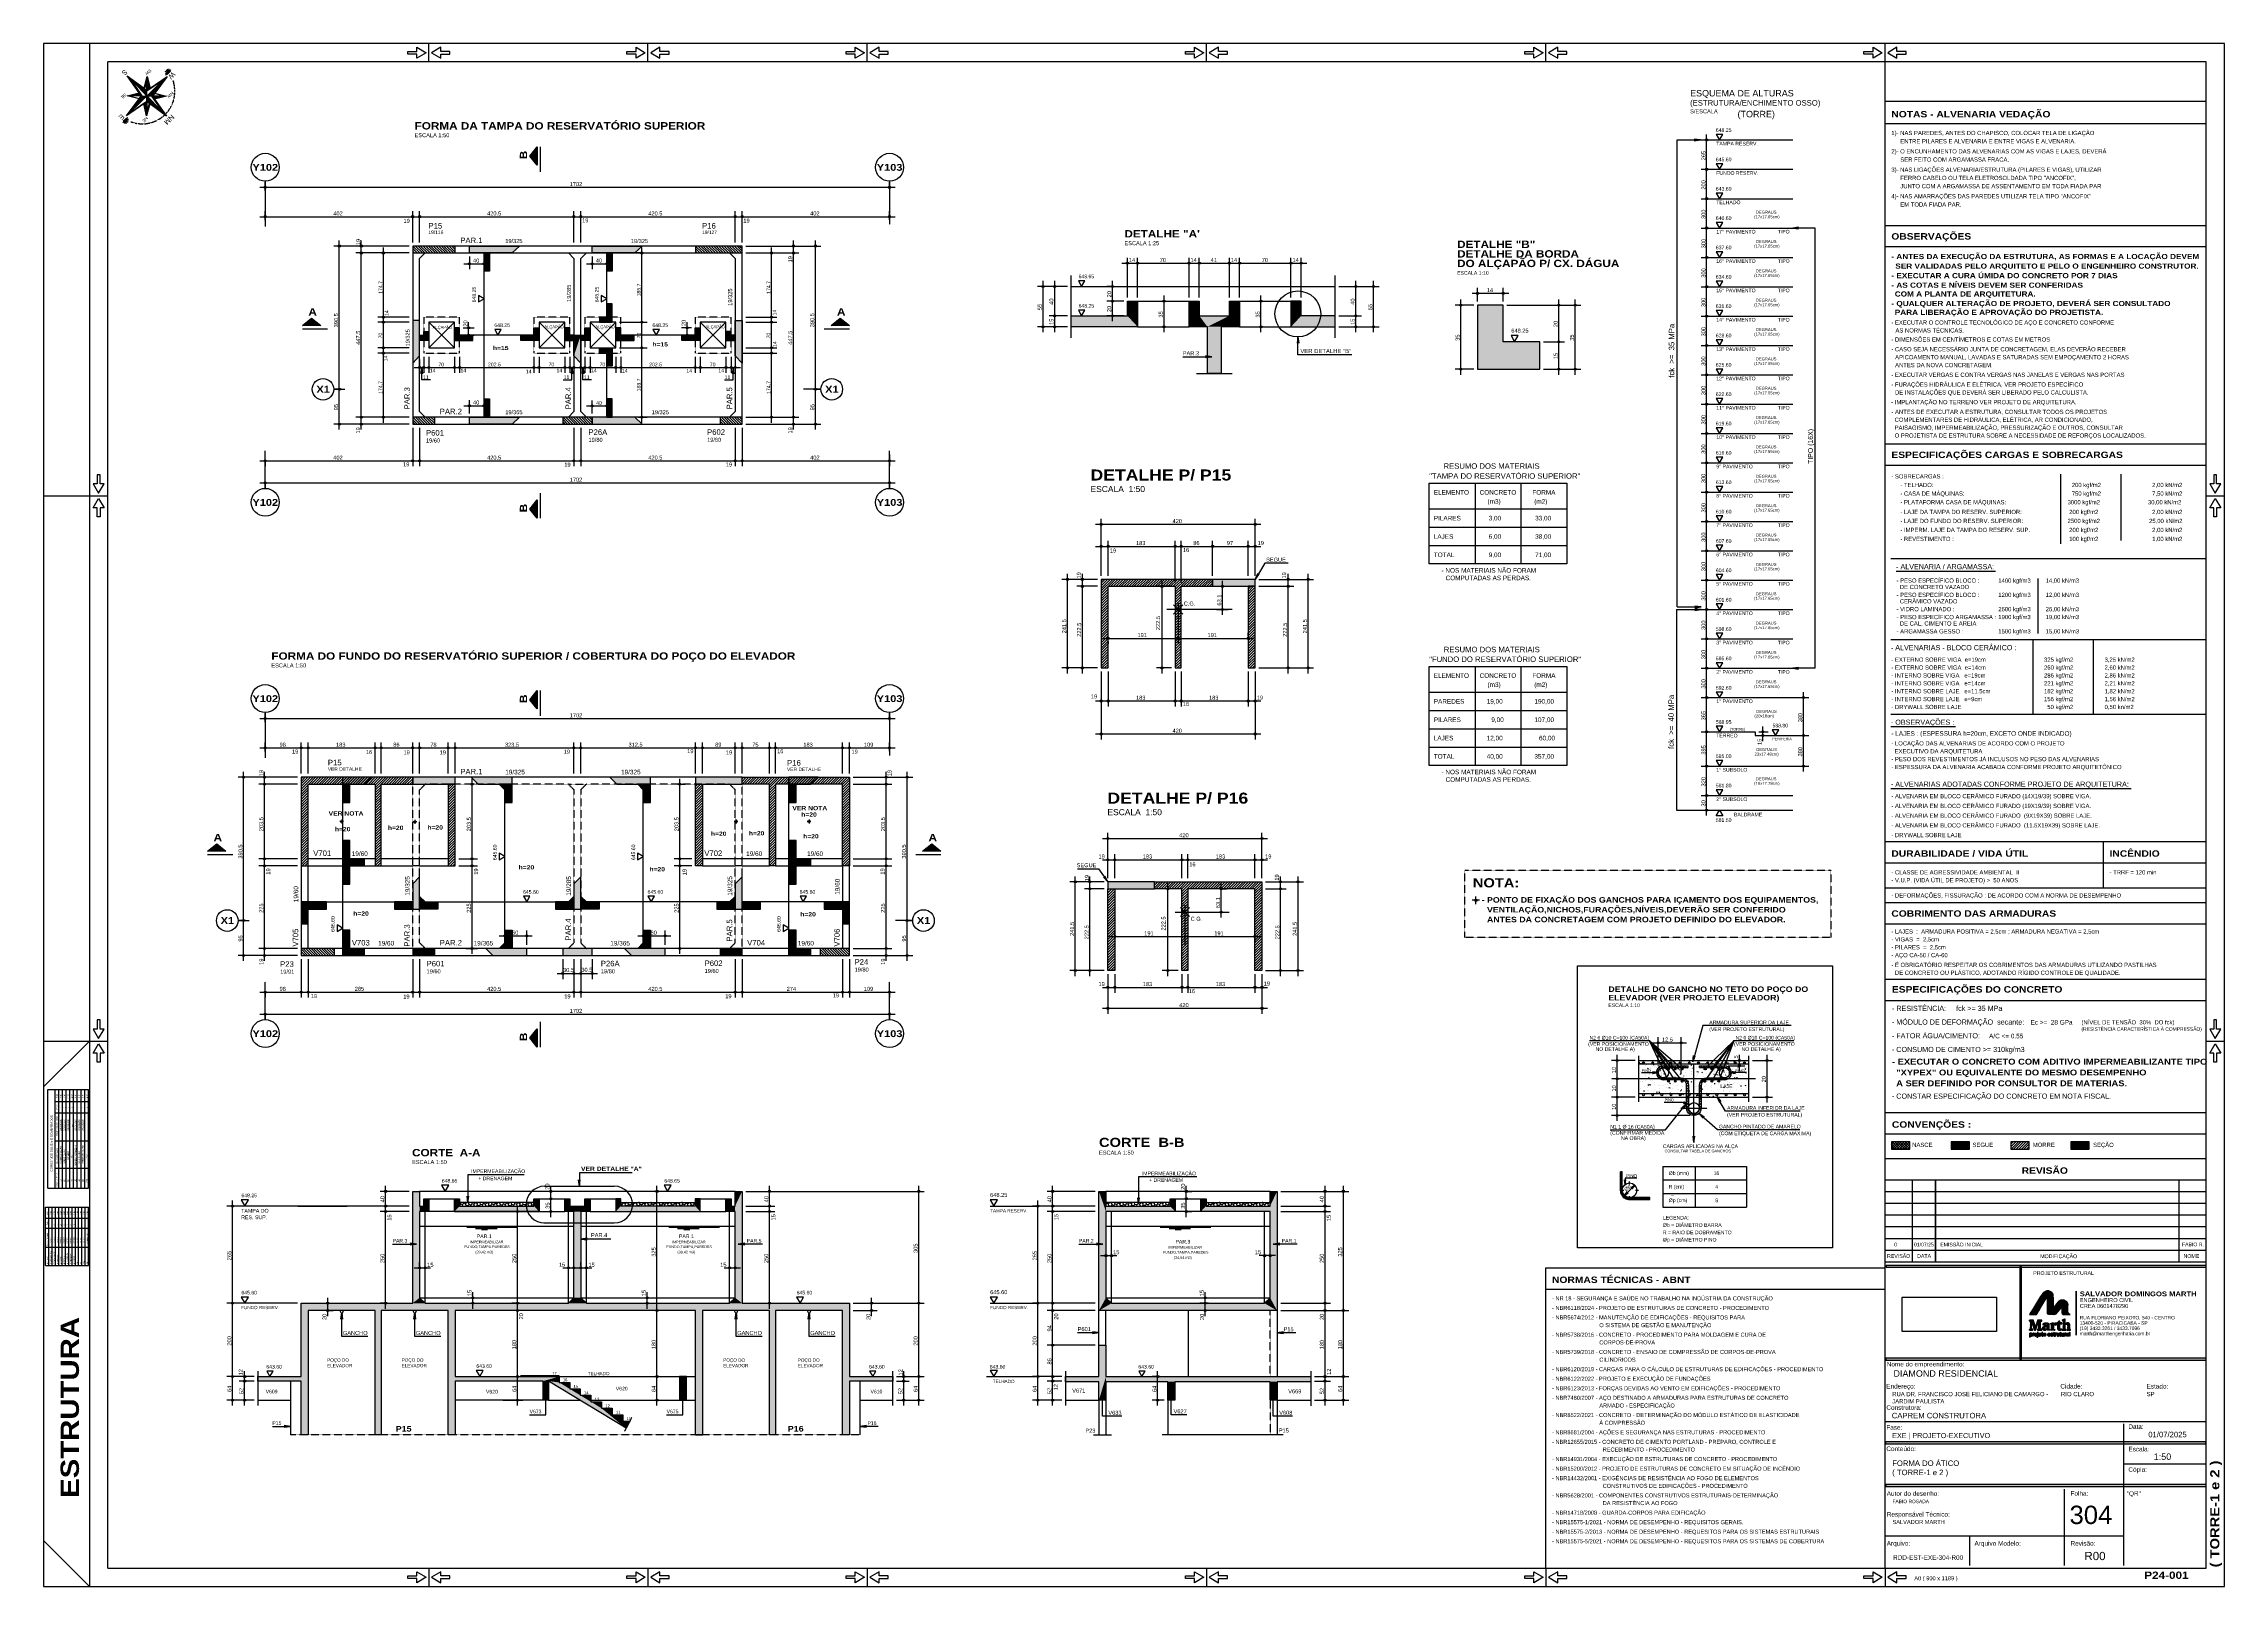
# Model space of a CAD drawing. Extents: x 0 to 5945, y 0 to 4205.
import ezdxf

# ---------------------------------------------------------------- set-up
doc = ezdxf.new("R2010")
doc.units = 0
doc.header["$MEASUREMENT"] = 0
for name, pattern in [('ESTILO_TQS_0001', [1, 0.7, -0.3]), ('ESTILO_TQS_0002', [0.4, 0.1, -0.3]), ('ESTILO_TQS_0006', [0.3, 0.2, -0.1]), ('ESTILO_TQS_0007', [2.1, 1.5, -0.2, 0.2, -0.2])]:
    doc.linetypes.add(name, pattern=pattern)
doc.layers.get('0').update_dxf_attribs({"linetype": 'CONTINUOUS'})
for name, color, linetype in [('MTH-14', 2, 'CONTINUOUS'), ('MTH-179', 1, 'CONTINUOUS'), ('MTH-18', 1, 'CONTINUOUS'), ('MTH-201', 4, 'CONTINUOUS'), ('MTH-220', 4, 'CONTINUOUS'), ('MTH-224', 4, 'CONTINUOUS'), ('MTH-226', 6, 'CONTINUOUS'), ('MTH-230', 1, 'CONTINUOUS'), ('MTH-CARIMBO-TXT1', 1, 'CONTINUOUS'), ('MTH-CARIMBO-TXT2', 1, 'CONTINUOUS'), ('MTH-CARIMBOEFORMATO', 1, 'CONTINUOUS'), ('MTH-COTAS7', 31, 'CONTINUOUS'), ('MTH-DIM-PILAR', 3, 'CONTINUOUS'), ('MTH-DIM-VIGA', 3, 'CONTINUOUS'), ('MTH-EIXO-214', 4, 'CONTINUOUS'), ('MTH-EIXO-215', 1, 'CONTINUOUS'), ('MTH-EIXO-217', 8, 'CONTINUOUS'), ('MTH-FACE-VIGA', 7, 'CONTINUOUS'), ('MTH-HACHURA-PILAR', 1, 'CONTINUOUS'), ('MTH-LINHA-CORTE', 5, 'CONTINUOUS'), ('MTH-LINHA-SEÇÃO', 16, 'CONTINUOUS'), ('MTH-LINHAS-GERAIS', 7, 'CONTINUOUS'), ('MTH-MARGEM', 5, 'CONTINUOUS'), ('MTH-PILAR-MORRE', 5, 'CONTINUOUS'), ('MTH-PILAR-NASCE', 5, 'CONTINUOUS'), ('MTH-PILAR-SEGUE', 5, 'CONTINUOUS'), ('MTH-SIMB_COTA', 3, 'CONTINUOUS'), ('MTH-SOMBRA21', 150, 'CONTINUOUS'), ('MTH-SOMBRA25', 253, 'CONTINUOUS'), ('MTH-TIT1-PILAR', 5, 'CONTINUOUS'), ('MTH-TIT1-VIGA', 5, 'CONTINUOUS'), ('MTH-TIT2-PILAR', 5, 'CONTINUOUS'), ('MTH-TXT', 4, 'CONTINUOUS'), ('MTH-TXT-NEGRITO', 5, 'CONTINUOUS'), ('MTH-TXT-NOTAS', 3, 'CONTINUOUS'), ('MTH-TXT2', 5, 'CONTINUOUS'), ('MTH-VIGA-INVERTIDA', 7, 'ESTILO_TQS_0002')]:
    doc.layers.add(name, color=color, linetype=linetype)
doc.styles.add('TQS_ARIAL', font='arial.ttf')
doc.styles.add('TQS_ARIAL_BLACK', font='ariblk.ttf')
picture_1 = doc.add_image_def('image1.bmp', size_in_pixel=(1014, 369))

msp = doc.modelspace()

# ---------------------------------------------------------------- linework, layer by layer
at = {"layer": 'MTH-14', "linetype": 'Continuous'}
for p, q in [((3902.212054, 3006.923364), (3902.212054, 2786.923242)), ((4027.212054, 3006.923364), (4027.212054, 2786.923242)), ((3777.212054, 2886.923242), (4152.212054, 2886.923242)), ((3902.212054, 2507.495042), (3902.212054, 2237.49492)), ((4027.212054, 2507.495042), (4027.212054, 2237.49492)), ((3777.212054, 2387.49492), (4152.212054, 2387.49492)), ((3777.212054, 2337.49492), (4152.212054, 2337.49492))]:
    msp.add_line(p, q, dxfattribs=at)
at = {"layer": 'MTH-179', "linetype": 'Continuous'}
for p, q in [((5945.00051, 4204.998729), (0.00051, 4204.998729)), ((0.00051, 4204.998729), (0.00051, -0.001759)), ((125.000518, 4204.998729), (125.000518, -0.001759)), ((1050.00051, 4154.998729), (1050.00051, 4204.998729)), ((1647.50051, 4154.998729), (1647.50051, 4204.998729)), ((2245.00051, 4154.998729), (2245.00051, 4204.998729)), ((3170.00051, 4154.998729), (3170.00051, 4204.998729)), ((4095.00051, 4154.998729), (4095.00051, 4204.998729)), ((5020.00051, 4154.998729), (5020.00051, 4204.998729)), ((5945.00051, -0.001759), (5945.00051, 4204.998729)), ((0.00051, 2972.498241), (175.00051, 2972.498241)), ((5895.00051, 2972.498241), (5945.00051, 2972.498241)), ((0.00051, 1486.248241), (175.00051, 1486.248241)), ((0.00051, 1361.248233), (125.000518, 1486.248241)), ((5895.00051, 1486.248241), (5945.00051, 1486.248241)), ((0.00051, 124.998248), (125.000518, -0.001759)), ((1050.00051, 49.998241), (1050.00051, -0.001759)), ((1647.50051, 49.998241), (1647.50051, -0.001759)), ((2245.00051, 49.998241), (2245.00051, -0.001759)), ((3170.00051, 49.998241), (3170.00051, -0.001759)), ((4095.00051, 49.998241), (4095.00051, -0.001759)), ((5020.000506, 49.998241), (5020.000506, -0.001759)), ((0.00051, -0.001759), (5945.00051, -0.001759))]:
    msp.add_line(p, q, dxfattribs=at)
for points in [[(1042.499778, 4179.998729), (1017.499778, 4164.998729), (1017.499778, 4176.248729), (992.499778, 4176.248729), (992.499778, 4183.748729), (1017.499778, 4183.748729), (1017.499778, 4194.998729), (1042.499778, 4179.998729)], [(1057.499778, 4179.998729), (1082.499778, 4164.998729), (1082.499778, 4176.248729), (1107.499778, 4176.248729), (1107.499778, 4183.748729), (1082.499778, 4183.748729), (1082.499778, 4194.998729), (1057.499778, 4179.998729)], [(1639.999778, 4179.998729), (1614.999778, 4164.998729), (1614.999778, 4176.248729), (1589.999778, 4176.248729), (1589.999778, 4183.748729), (1614.999778, 4183.748729), (1614.999778, 4194.998729), (1639.999778, 4179.998729)], [(1654.999778, 4179.998729), (1679.999778, 4164.998729), (1679.999778, 4176.248729), (1704.999778, 4176.248729), (1704.999778, 4183.748729), (1679.999778, 4183.748729), (1679.999778, 4194.998729), (1654.999778, 4179.998729)], [(2237.499778, 4179.998729), (2212.499778, 4164.998729), (2212.499778, 4176.248729), (2187.499778, 4176.248729), (2187.499778, 4183.748729), (2212.499778, 4183.748729), (2212.499778, 4194.998729), (2237.499778, 4179.998729)], [(2252.499778, 4179.998729), (2277.499778, 4164.998729), (2277.499778, 4176.248729), (2302.499778, 4176.248729), (2302.499778, 4183.748729), (2277.499778, 4183.748729), (2277.499778, 4194.998729), (2252.499778, 4179.998729)], [(3162.499778, 4179.998729), (3137.499778, 4164.998729), (3137.499778, 4176.248729), (3112.499778, 4176.248729), (3112.499778, 4183.748729), (3137.499778, 4183.748729), (3137.499778, 4194.998729), (3162.499778, 4179.998729)], [(3177.499778, 4179.998729), (3202.499778, 4164.998729), (3202.499778, 4176.248729), (3227.499778, 4176.248729), (3227.499778, 4183.748729), (3202.499778, 4183.748729), (3202.499778, 4194.998729), (3177.499778, 4179.998729)], [(4087.499778, 4179.998729), (4062.499778, 4164.998729), (4062.499778, 4176.248729), (4037.499778, 4176.248729), (4037.499778, 4183.748729), (4062.499778, 4183.748729), (4062.499778, 4194.998729), (4087.499778, 4179.998729)], [(4102.499778, 4179.998729), (4127.499778, 4164.998729), (4127.499778, 4176.248729), (4152.499778, 4176.248729), (4152.499778, 4183.748729), (4127.499778, 4183.748729), (4127.499778, 4194.998729), (4102.499778, 4179.998729)], [(5012.499778, 4179.998729), (4987.499778, 4164.998729), (4987.499778, 4176.248729), (4962.499778, 4176.248729), (4962.499778, 4183.748729), (4987.499778, 4183.748729), (4987.499778, 4194.998729), (5012.499778, 4179.998729)], [(5027.499778, 4179.998729), (5052.499778, 4164.998729), (5052.499778, 4176.248729), (5077.499778, 4176.248729), (5077.499778, 4183.748729), (5052.499778, 4183.748729), (5052.499778, 4194.998729), (5027.499778, 4179.998729)], [(150.00051, 2979.998241), (165.00051, 3004.998241), (153.75051, 3004.998241), (153.75051, 3029.998241), (146.25051, 3029.998241), (146.25051, 3004.998241), (135.00051, 3004.998241), (150.00051, 2979.998241)], [(5920.00051, 2979.998241), (5935.00051, 3004.998241), (5923.75051, 3004.998241), (5923.75051, 3029.998241), (5916.25051, 3029.998241), (5916.25051, 3004.998241), (5905.00051, 3004.998241), (5920.00051, 2979.998241)], [(150.00051, 2964.998241), (165.00051, 2939.998241), (153.75051, 2939.998241), (153.75051, 2914.998241), (146.25051, 2914.998241), (146.25051, 2939.998241), (135.00051, 2939.998241), (150.00051, 2964.998241)], [(5920.00051, 2964.998241), (5935.00051, 2939.998241), (5923.75051, 2939.998241), (5923.75051, 2914.998241), (5916.25051, 2914.998241), (5916.25051, 2939.998241), (5905.00051, 2939.998241), (5920.00051, 2964.998241)], [(150.00051, 1493.748241), (165.00051, 1518.748241), (153.75051, 1518.748241), (153.75051, 1543.748241), (146.25051, 1543.748241), (146.25051, 1518.748241), (135.00051, 1518.748241), (150.00051, 1493.748241)], [(5920.00051, 1493.748241), (5935.00051, 1518.748241), (5923.75051, 1518.748241), (5923.75051, 1543.748241), (5916.25051, 1543.748241), (5916.25051, 1518.748241), (5905.00051, 1518.748241), (5920.00051, 1493.748241)], [(150.00051, 1478.748241), (165.00051, 1453.748241), (153.75051, 1453.748241), (153.75051, 1428.748241), (146.25051, 1428.748241), (146.25051, 1453.748241), (135.00051, 1453.748241), (150.00051, 1478.748241)], [(5920.00051, 1478.748241), (5935.00051, 1453.748241), (5923.75051, 1453.748241), (5923.75051, 1428.748241), (5916.25051, 1428.748241), (5916.25051, 1453.748241), (5905.00051, 1453.748241), (5920.00051, 1478.748241)], [(1042.499778, 24.998241), (1017.499778, 9.998241), (1017.499778, 21.248241), (992.499778, 21.248241), (992.499778, 28.748241), (1017.499778, 28.748241), (1017.499778, 39.998241), (1042.499778, 24.998241)], [(1057.499778, 24.998241), (1082.499778, 9.998241), (1082.499778, 21.248241), (1107.499778, 21.248241), (1107.499778, 28.748241), (1082.499778, 28.748241), (1082.499778, 39.998241), (1057.499778, 24.998241)], [(1639.999778, 24.998241), (1614.999778, 9.998241), (1614.999778, 21.248241), (1589.999778, 21.248241), (1589.999778, 28.748241), (1614.999778, 28.748241), (1614.999778, 39.998241), (1639.999778, 24.998241)], [(1654.999778, 24.998241), (1679.999778, 9.998241), (1679.999778, 21.248241), (1704.999778, 21.248241), (1704.999778, 28.748241), (1679.999778, 28.748241), (1679.999778, 39.998241), (1654.999778, 24.998241)], [(2237.499778, 24.998241), (2212.499778, 9.998241), (2212.499778, 21.248241), (2187.499778, 21.248241), (2187.499778, 28.748241), (2212.499778, 28.748241), (2212.499778, 39.998241), (2237.499778, 24.998241)], [(2252.499778, 24.998241), (2277.499778, 9.998241), (2277.499778, 21.248241), (2302.499778, 21.248241), (2302.499778, 28.748241), (2277.499778, 28.748241), (2277.499778, 39.998241), (2252.499778, 24.998241)], [(3162.499778, 24.998241), (3137.499778, 9.998241), (3137.499778, 21.248241), (3112.499778, 21.248241), (3112.499778, 28.748241), (3137.499778, 28.748241), (3137.499778, 39.998241), (3162.499778, 24.998241)], [(3177.499778, 24.998241), (3202.499778, 9.998241), (3202.499778, 21.248241), (3227.499778, 21.248241), (3227.499778, 28.748241), (3202.499778, 28.748241), (3202.499778, 39.998241), (3177.499778, 24.998241)], [(4087.499778, 24.998241), (4062.499778, 9.998241), (4062.499778, 21.248241), (4037.499778, 21.248241), (4037.499778, 28.748241), (4062.499778, 28.748241), (4062.499778, 39.998241), (4087.499778, 24.998241)], [(4102.499778, 24.998241), (4127.499778, 9.998241), (4127.499778, 21.248241), (4152.499778, 21.248241), (4152.499778, 28.748241), (4127.499778, 28.748241), (4127.499778, 39.998241), (4102.499778, 24.998241)], [(5012.500506, 24.998241), (4987.500506, 9.998241), (4987.500506, 21.248241), (4962.500506, 21.248241), (4962.500506, 28.748241), (4987.500506, 28.748241), (4987.500506, 39.998241), (5012.500506, 24.998241)], [(5027.500506, 24.998241), (5052.500506, 9.998241), (5052.500506, 21.248241), (5077.500506, 21.248241), (5077.500506, 28.748241), (5052.500506, 28.748241), (5052.500506, 39.998241), (5027.500506, 24.998241)]]:
    msp.add_lwpolyline(points, dxfattribs=at)
at = {"layer": 'MTH-18', "linetype": 'Continuous'}
for p, q in [((5020.000611, 3987.38372), (5895.000611, 3987.38372)), ((5020.000611, 3651.620208), (5895.000611, 3651.620208)), ((5020.000511, 1972.205527), (5895.00051, 1972.205527)), ((5020.00051, 1805.996769), (5895.00051, 1805.996769)), ((5020.000437, 1596.674337), (5895.000437, 1596.674337)), ((5020.000616, 1233.543271), (5895.000515, 1233.543271)), ((1365.404515, 1090.570985), (1555.830284, 1090.570985)), ((1336.621367, 1046.675705), (1134.121367, 1046.675705)), ((1134.121367, 1045.299331), (1134.121367, 1045.299331)), ((1134.121367, 1039.175607), (1137.099387, 1042.153626)), ((1137.09936, 1042.153612), (1135.887669, 1046.675705)), ((1141.929014, 1040.859501), (1137.099385, 1042.153596)), ((1137.74519, 1036.675705), (1137.74519, 1036.675705)), ((1140.812827, 1036.675705), (1140.812827, 1036.675705)), ((1143.050038, 1036.675705), (1141.928989, 1040.859517)), ((1141.929016, 1040.859531), (1145.46455, 1044.395064)), ((1143.868914, 1036.675705), (1143.868914, 1036.675705)), ((1145.464523, 1044.395051), (1144.853424, 1046.675705)), ((1150.294177, 1043.100939), (1145.464548, 1044.395035)), ((1149.992639, 1036.675705), (1151.588274, 1038.27134)), ((1151.588247, 1038.271327), (1150.294152, 1043.100956)), ((1150.294179, 1043.100969), (1153.829713, 1046.636503)), ((1156.417901, 1036.977215), (1151.588272, 1038.27131)), ((1153.829686, 1046.63649), (1153.819178, 1046.675705)), ((1158.65934, 1045.342378), (1153.829711, 1046.636473)), ((1156.116363, 1036.675705), (1156.116363, 1036.675705)), ((1156.49867, 1036.675705), (1156.417876, 1036.977231)), ((1156.417903, 1036.977245), (1159.953437, 1040.512779)), ((1157.543153, 1036.675705), (1157.543153, 1036.675705)), ((1159.95341, 1040.512765), (1158.659315, 1045.342394)), ((1158.659342, 1045.342408), (1159.992639, 1046.675705)), ((1164.783064, 1039.218654), (1159.953435, 1040.512749)), ((1162.240087, 1036.675705), (1162.240087, 1036.675705)), ((1165.464425, 1036.675705), (1164.783039, 1039.21867)), ((1164.783066, 1039.218684), (1168.3186, 1042.754217)), ((1168.318573, 1042.754204), (1167.26781, 1046.675705)), ((1173.148228, 1041.460092), (1168.318598, 1042.754188)), ((1168.363812, 1036.675705), (1168.363812, 1036.675705)), ((1174.43018, 1036.675705), (1173.148202, 1041.460109)), ((1173.148229, 1041.460122), (1176.683763, 1044.995656)), ((1174.273479, 1036.675705), (1174.273479, 1036.675705)), ((1174.487536, 1036.675705), (1174.487536, 1036.675705)), ((1176.683736, 1044.995643), (1176.233565, 1046.675705)), ((1181.513391, 1043.701531), (1176.683761, 1044.995626)), ((1180.61126, 1036.675705), (1182.807487, 1038.871932)), ((1182.807461, 1038.871918), (1181.513365, 1043.701547)), ((1181.513392, 1043.701561), (1184.487536, 1046.675705)), ((1187.637115, 1037.577807), (1182.807486, 1038.871902)), ((1186.734985, 1036.675705), (1186.734985, 1036.675705)), ((1189.878554, 1045.94297), (1187.143949, 1046.675705)), ((1187.878812, 1036.675705), (1187.63709, 1037.577823)), ((1187.637116, 1037.577837), (1191.17265, 1041.113371)), ((1191.172624, 1041.113357), (1189.878528, 1045.942986)), ((1189.878555, 1045.943), (1190.61126, 1046.675705)), ((1191.003805, 1036.675705), (1191.003805, 1036.675705)), ((1196.002278, 1039.819245), (1191.172649, 1041.113341)), ((1192.858709, 1036.675705), (1192.858709, 1036.675705)), ((1196.844566, 1036.675705), (1196.002253, 1039.819262)), ((1196.002279, 1039.819275), (1199.537813, 1043.354809)), ((1199.537787, 1043.354796), (1198.647952, 1046.675705)), ((1198.982433, 1036.675705), (1198.982433, 1036.675705)), ((1204.367441, 1042.060684), (1199.537812, 1043.354779)), ((1205.661511, 1037.231071), (1204.367416, 1042.0607)), ((1204.367442, 1042.060714), (1207.902976, 1045.596248)), ((1205.106158, 1036.675705), (1205.661538, 1037.231085)), ((1207.734131, 1036.675705), (1205.661536, 1037.231055)), ((1207.90295, 1045.596234), (1207.613706, 1046.675705)), ((1212.732604, 1044.302123), (1207.902975, 1045.596218)), ((1211.229882, 1036.675705), (1214.026701, 1039.472524)), ((1214.026674, 1039.47251), (1212.732579, 1044.302139)), ((1212.732605, 1044.302153), (1215.106158, 1046.675705)), ((1218.856328, 1038.178398), (1214.026699, 1039.472494)), ((1217.353606, 1036.675705), (1217.353606, 1036.675705)), ((1219.258953, 1036.675705), (1218.856303, 1038.178415)), ((1218.85633, 1038.178428), (1222.391864, 1041.713962)), ((1221.097767, 1046.543561), (1220.604601, 1046.675705)), ((1222.391837, 1041.713949), (1221.097742, 1046.543578)), ((1221.097769, 1046.543591), (1221.229882, 1046.675705)), ((1227.221491, 1040.419837), (1222.391862, 1041.713932)), ((1223.477331, 1036.675705), (1223.477331, 1036.675705)), ((1224.464457, 1036.675705), (1224.464457, 1036.675705)), ((1228.224708, 1036.675705), (1227.221466, 1040.419853)), ((1227.221493, 1040.419867), (1230.757027, 1043.955401)), ((1229.601055, 1036.675705), (1229.601055, 1036.675705)), ((1230.757, 1043.955387), (1230.028093, 1046.675705)), ((1235.586654, 1042.661276), (1230.757025, 1043.955371)), ((1236.880724, 1037.831663), (1235.586629, 1042.661292)), ((1235.586656, 1042.661306), (1239.12219, 1046.19684)), ((1235.724779, 1036.675705), (1236.880751, 1037.831677)), ((1241.194783, 1036.675705), (1236.88075, 1037.831647)), ((1239.122163, 1046.196826), (1238.993848, 1046.675705)), ((1243.951817, 1044.902714), (1239.122188, 1046.19681)), ((1241.848504, 1036.675705), (1245.245914, 1040.073115)), ((1245.245887, 1040.073102), (1243.951792, 1044.902731)), ((1243.951819, 1044.902744), (1245.724779, 1046.675705)), ((1250.075542, 1038.77899), (1245.245913, 1040.073085)), ((1247.972228, 1036.675705), (1247.972228, 1036.675705)), ((1250.639094, 1036.675705), (1250.075516, 1038.779006)), ((1250.075543, 1038.77902), (1253.611077, 1042.314554)), ((1253.61105, 1042.31454), (1252.44248, 1046.675705)), ((1258.440705, 1041.020429), (1253.611076, 1042.314524)), ((1254.095952, 1036.675705), (1254.095952, 1036.675705)), ((1257.925109, 1036.675705), (1257.925109, 1036.675705)), ((1259.604849, 1036.675705), (1258.440679, 1041.020445)), ((1258.440706, 1041.020459), (1261.97624, 1044.555993)), ((1260.219677, 1036.675705), (1260.219677, 1036.675705)), ((1261.976213, 1044.555979), (1261.408234, 1046.675705)), ((1266.805868, 1043.261867), (1261.976239, 1044.555963)), ((1266.343401, 1036.675705), (1268.099964, 1038.432268)), ((1268.099938, 1038.432254), (1266.805842, 1043.261884)), ((1266.805869, 1043.261898), (1270.219677, 1046.675705)), ((1272.929592, 1037.138143), (1268.099963, 1038.432238)), ((1275.171031, 1045.503306), (1270.795579, 1046.675705)), ((1272.467125, 1036.675705), (1272.467125, 1036.675705)), ((1273.053481, 1036.675705), (1272.929567, 1037.138159)), ((1272.929594, 1037.138173), (1276.465128, 1040.673707)), ((1274.655435, 1036.675705), (1274.655435, 1036.675705)), ((1276.465101, 1040.673693), (1275.171005, 1045.503322)), ((1275.171032, 1045.503336), (1276.343401, 1046.675705)), ((1281.294755, 1039.379582), (1276.465126, 1040.673677)), ((1278.59085, 1036.675705), (1278.59085, 1036.675705)), ((1282.019236, 1036.675705), (1281.29473, 1039.379598)), ((1281.294757, 1039.379612), (1284.830291, 1042.915146)), ((1284.830264, 1042.915132), (1283.822621, 1046.675705)), ((1284.714574, 1036.675705), (1284.714574, 1036.675705)), ((1289.659918, 1041.62102), (1284.830289, 1042.915116)), ((1290.953988, 1036.791407), (1289.659893, 1041.621037)), ((1289.65992, 1041.621051), (1293.195454, 1045.156584)), ((1290.838298, 1036.675705), (1290.954015, 1036.791421)), ((1291.385761, 1036.675705), (1290.954014, 1036.791391)), ((1293.195427, 1045.156571), (1292.788376, 1046.675705)), ((1298.025081, 1043.862459), (1293.195452, 1045.156554)), ((1296.962023, 1036.675705), (1299.319178, 1039.03286)), ((1299.319151, 1039.032846), (1298.025056, 1043.862475)), ((1298.025083, 1043.862489), (1300.838298, 1046.675705)), ((1304.148806, 1037.738735), (1299.319177, 1039.03283)), ((1303.085747, 1036.675705), (1303.085747, 1036.675705)), ((1304.433622, 1036.675705), (1304.14878, 1037.738751)), ((1304.148807, 1037.738765), (1307.684341, 1041.274299)), ((1306.390244, 1046.103898), (1304.256231, 1046.675705)), ((1307.684314, 1041.274285), (1306.390219, 1046.103914)), ((1306.390246, 1046.103928), (1306.962023, 1046.675705)), ((1312.513969, 1039.980173), (1307.68434, 1041.274269)), ((1308.116087, 1036.675705), (1308.116087, 1036.675705)), ((1309.209471, 1036.675705), (1309.209471, 1036.675705)), ((1313.399377, 1036.675705), (1312.513943, 1039.98019)), ((1312.51397, 1039.980204), (1316.049504, 1043.515738)), ((1316.049477, 1043.515723), (1315.202763, 1046.675705)), ((1315.333196, 1036.675705), (1315.333196, 1036.675705)), ((1320.879132, 1042.221612), (1316.049503, 1043.515707)), ((1322.173201, 1037.391999), (1320.879106, 1042.221628)), ((1320.879133, 1042.221642), (1324.414667, 1045.757176)), ((1321.45692, 1036.675705), (1322.173228, 1037.392013)), ((1324.846413, 1036.675705), (1322.173227, 1037.391983)), ((1324.41464, 1045.757162), (1324.168517, 1046.675705)), ((1329.244295, 1044.463051), (1324.414666, 1045.757146)), ((1327.580644, 1036.675705), (1330.538391, 1039.633452)), ((1330.538364, 1039.633438), (1329.244269, 1044.463067)), ((1329.244296, 1044.463081), (1331.45692, 1046.675705)), ((1335.368019, 1038.339326), (1330.53839, 1039.633422)), ((1333.704369, 1036.675705), (1333.704369, 1036.675705)), ((1335.813764, 1036.675705), (1335.367993, 1038.339343)), ((1335.36802, 1038.339357), (1336.621367, 1039.592704)), ((1336.621367, 1042.48637), (1336.621367, 1042.48637)), ((1336.621367, 1038.003493), (1336.621367, 1038.003493)), ((1573.621367, 1046.675705), (1776.121367, 1046.675705)), ((1573.621367, 1043.891179), (1573.621367, 1043.891179)), ((1576.756564, 1040.902621), (1573.621367, 1041.742694)), ((1573.621367, 1037.767455), (1573.621367, 1037.767455)), ((1575.801303, 1036.675705), (1575.801303, 1036.675705)), ((1577.88914, 1036.675705), (1576.756537, 1040.902637)), ((1576.756565, 1040.902652), (1580.292099, 1044.438186)), ((1578.653342, 1036.675705), (1578.653342, 1036.675705)), ((1580.292071, 1044.438171), (1579.692526, 1046.675705)), ((1585.121727, 1043.144059), (1580.292098, 1044.438155)), ((1584.777066, 1036.675705), (1586.415823, 1038.314462)), ((1586.415795, 1038.314447), (1585.1217, 1043.144076)), ((1585.121728, 1043.144091), (1588.653342, 1046.675705)), ((1591.245451, 1037.020335), (1586.415822, 1038.31443)), ((1593.48689, 1045.385498), (1588.671773, 1046.675705)), ((1590.90079, 1036.675705), (1590.90079, 1036.675705)), ((1591.337772, 1036.675705), (1591.245425, 1037.020351)), ((1591.245452, 1037.020366), (1594.780986, 1040.5559)), ((1592.531629, 1036.675705), (1592.531629, 1036.675705)), ((1594.780958, 1040.555885), (1593.486863, 1045.385514)), ((1593.486891, 1045.385529), (1594.777066, 1046.675705)), ((1599.610614, 1039.261774), (1594.780985, 1040.555869)), ((1597.024515, 1036.675705), (1597.024515, 1036.675705)), ((1600.303527, 1036.675705), (1599.610588, 1039.26179)), ((1599.610615, 1039.261805), (1603.146149, 1042.797339)), ((1603.146121, 1042.797324), (1602.106912, 1046.675705)), ((1607.975777, 1041.503212), (1603.146148, 1042.797308)), ((1603.148239, 1036.675705), (1603.148239, 1036.675705)), ((1609.269282, 1036.675705), (1607.975751, 1041.503229)), ((1607.975778, 1041.503244), (1611.511312, 1045.038778)), ((1609.261955, 1036.675705), (1609.261955, 1036.675705)), ((1609.271963, 1036.675705), (1609.271963, 1036.675705)), ((1611.511284, 1045.038763), (1611.072667, 1046.675705)), ((1616.34094, 1043.744651), (1611.511311, 1045.038746)), ((1615.395688, 1036.675705), (1617.635036, 1038.915053)), ((1617.635009, 1038.915038), (1616.340914, 1043.744667)), ((1616.340941, 1043.744682), (1619.271963, 1046.675705)), ((1622.464665, 1037.620927), (1617.635036, 1038.915022)), ((1621.519412, 1036.675705), (1621.519412, 1036.675705)), ((1624.706103, 1045.98609), (1622.132425, 1046.675705)), ((1622.717914, 1036.675705), (1622.464638, 1037.620943)), ((1622.464665, 1037.620958), (1626.000199, 1041.156492)), ((1626.000172, 1041.156477), (1624.706077, 1045.986106)), ((1624.706104, 1045.986121), (1625.395688, 1046.675705)), ((1625.992281, 1036.675705), (1625.992281, 1036.675705)), ((1630.829828, 1039.862365), (1626.000199, 1041.156461)), ((1627.643136, 1036.675705), (1627.643136, 1036.675705)), ((1631.683668, 1036.675705), (1630.829801, 1039.862382)), ((1630.829828, 1039.862397), (1634.365362, 1043.397931)), ((1634.365335, 1043.397916), (1633.487054, 1046.675705)), ((1633.766861, 1036.675705), (1633.766861, 1036.675705)), ((1639.194991, 1042.103804), (1634.365362, 1043.397899)), ((1640.489059, 1037.274191), (1639.194964, 1042.10382)), ((1639.194991, 1042.103836), (1642.730525, 1045.639369)), ((1639.890585, 1036.675705), (1640.489087, 1037.274206)), ((1642.722607, 1036.675705), (1640.489086, 1037.274175)), ((1642.730498, 1045.639354), (1642.452808, 1046.675705)), ((1647.560154, 1044.345243), (1642.730525, 1045.639338)), ((1646.014309, 1036.675705), (1648.85425, 1039.515645)), ((1648.854222, 1039.51563), (1647.560127, 1044.345259)), ((1647.560154, 1044.345274), (1649.890585, 1046.675705)), ((1653.683878, 1038.221518), (1648.854249, 1039.515614)), ((1652.138034, 1036.675705), (1652.138034, 1036.675705)), ((1654.098055, 1036.675705), (1653.683851, 1038.221535)), ((1653.683879, 1038.22155), (1657.219413, 1041.757084)), ((1655.925317, 1046.586681), (1655.593077, 1046.675705)), ((1657.219385, 1041.757069), (1655.92529, 1046.586698)), ((1655.925317, 1046.586713), (1656.014309, 1046.675705)), ((1662.049041, 1040.462957), (1657.219412, 1041.757052)), ((1658.261758, 1036.675705), (1658.261758, 1036.675705)), ((1659.452933, 1036.675705), (1659.452933, 1036.675705)), ((1663.06381, 1036.675705), (1662.049014, 1040.462973)), ((1662.049042, 1040.462989), (1665.584576, 1043.998522)), ((1664.385482, 1036.675705), (1664.385482, 1036.675705)), ((1665.584548, 1043.998507), (1664.867195, 1046.675705)), ((1670.414204, 1042.704396), (1665.584575, 1043.998491)), ((1671.708272, 1037.874783), (1670.414177, 1042.704412)), ((1670.414205, 1042.704427), (1673.949739, 1046.239961)), ((1670.509207, 1036.675705), (1671.7083, 1037.874798)), ((1676.183259, 1036.675705), (1671.708299, 1037.874767)), ((1673.949711, 1046.239946), (1673.83295, 1046.675705)), ((1678.779367, 1044.945834), (1673.949738, 1046.23993)), ((1676.632931, 1036.675705), (1680.073463, 1040.116237)), ((1680.073435, 1040.116222), (1678.77934, 1044.945851)), ((1678.779368, 1044.945866), (1680.509207, 1046.675705)), ((1684.903092, 1038.82211), (1680.073462, 1040.116205)), ((1682.756655, 1036.675705), (1682.756655, 1036.675705)), ((1685.478196, 1036.675705), (1684.903065, 1038.822126)), ((1684.903092, 1038.822142), (1688.438626, 1042.357676)), ((1688.438598, 1042.35766), (1687.281582, 1046.675705)), ((1693.268255, 1041.063549), (1688.438626, 1042.357644)), ((1688.88038, 1036.675705), (1688.88038, 1036.675705)), ((1692.913585, 1036.675705), (1692.913585, 1036.675705)), ((1694.443951, 1036.675705), (1693.268228, 1041.063565)), ((1693.268255, 1041.06358), (1696.803789, 1044.599114)), ((1695.004104, 1036.675705), (1695.004104, 1036.675705)), ((1696.803761, 1044.599099), (1696.247337, 1046.675705)), ((1701.633418, 1043.304987), (1696.803789, 1044.599083)), ((1701.127828, 1036.675705), (1702.927513, 1038.47539)), ((1702.927486, 1038.475375), (1701.633391, 1043.305004)), ((1701.633418, 1043.305019), (1705.004104, 1046.675705)), ((1707.757142, 1037.181263), (1702.927513, 1038.475358)), ((1709.998581, 1045.546426), (1705.784055, 1046.675705)), ((1707.251553, 1036.675705), (1707.251553, 1036.675705)), ((1707.892583, 1036.675705), (1707.757115, 1037.181279)), ((1707.757143, 1037.181295), (1711.292676, 1040.716829)), ((1709.643911, 1036.675705), (1709.643911, 1036.675705)), ((1711.292649, 1040.716813), (1709.998554, 1045.546442)), ((1709.998581, 1045.546458), (1711.127828, 1046.675705)), ((1716.122305, 1039.422702), (1711.292676, 1040.716797)), ((1713.375277, 1036.675705), (1713.375277, 1036.675705)), ((1716.858338, 1036.675705), (1716.122278, 1039.422718)), ((1716.122306, 1039.422733), (1719.657839, 1042.958267)), ((1719.657812, 1042.958252), (1718.661723, 1046.675705)), ((1719.499001, 1036.675705), (1719.499001, 1036.675705)), ((1724.487468, 1041.66414), (1719.657839, 1042.958236)), ((1725.781536, 1036.834528), (1724.487441, 1041.664157)), ((1724.487469, 1041.664172), (1728.023003, 1045.199706)), ((1725.622726, 1036.675705), (1725.781564, 1036.834543)), ((1726.374237, 1036.675705), (1725.781563, 1036.834511)), ((1728.022975, 1045.199691), (1727.627478, 1046.675705)), ((1732.852631, 1043.905579), (1728.023002, 1045.199674)), ((1731.74645, 1036.675705), (1734.146727, 1039.075982)), ((1734.146699, 1039.075966), (1732.852604, 1043.905595)), ((1732.852632, 1043.905611), (1735.622726, 1046.675705)), ((1738.976355, 1037.781855), (1734.146726, 1039.07595)), ((1737.870174, 1036.675705), (1737.870174, 1036.675705)), ((1739.272725, 1036.675705), (1738.976328, 1037.781871)), ((1738.976356, 1037.781886), (1742.51189, 1041.31742)), ((1741.217794, 1046.147018), (1739.244707, 1046.675705)), ((1742.511862, 1041.317405), (1741.217767, 1046.147034)), ((1741.217795, 1046.147049), (1741.74645, 1046.675705)), ((1747.341519, 1040.023293), (1742.511889, 1041.317389)), ((1743.104563, 1036.675705), (1743.104563, 1036.675705)), ((1743.993899, 1036.675705), (1743.993899, 1036.675705)), ((1748.238479, 1036.675705), (1747.341491, 1040.02331)), ((1747.341519, 1040.023325), (1750.877053, 1043.558859)), ((1750.877025, 1043.558844), (1750.041865, 1046.675705)), ((1750.117623, 1036.675705), (1750.117623, 1036.675705)), ((1755.706682, 1042.264732), (1750.877052, 1043.558827)), ((1757.000749, 1037.435119), (1755.706654, 1042.264748)), ((1755.706682, 1042.264764), (1759.242216, 1045.800298)), ((1756.241347, 1036.675705), (1757.000777, 1037.435135)), ((1759.834889, 1036.675705), (1757.000777, 1037.435103)), ((1759.242188, 1045.800282), (1759.007619, 1046.675705)), ((1764.071845, 1044.506171), (1759.242215, 1045.800266)), ((1762.365072, 1036.675705), (1765.36594, 1039.676573)), ((1765.365912, 1039.676558), (1764.071817, 1044.506187)), ((1764.071845, 1044.506203), (1766.241347, 1046.675705)), ((1770.195569, 1038.382446), (1765.36594, 1039.676542)), ((1768.488796, 1036.675705), (1768.488796, 1036.675705)), ((1770.652866, 1036.675705), (1770.195542, 1038.382463)), ((1770.195569, 1038.382478), (1773.731103, 1041.918012)), ((1773.731075, 1041.917997), (1772.456251, 1046.675705)), ((1776.121367, 1041.277511), (1773.731103, 1041.91798)), ((1774.61252, 1036.675705), (1774.61252, 1036.675705)), ((1776.121367, 1045.760388), (1776.121367, 1045.760388)), ((1776.121367, 1036.794633), (1776.121367, 1036.794633)), ((3070.802424, 1046.675705), (2896.053041, 1046.675705)), ((2896.053041, 1041.653208), (2898.151908, 1043.752075)), ((2897.199263, 1036.675705), (2897.199263, 1036.675705)), ((2898.151892, 1043.752078), (2897.368509, 1046.675705)), ((2902.981526, 1042.457968), (2898.151897, 1043.752063)), ((2904.275617, 1037.628354), (2902.981522, 1042.457983)), ((2902.981537, 1042.45798), (2906.517071, 1045.993513)), ((2903.322987, 1036.675705), (2904.275632, 1037.62835)), ((2907.830899, 1036.675705), (2904.275621, 1037.628339)), ((2906.517055, 1045.993517), (2906.334264, 1046.675705)), ((2911.346689, 1044.699406), (2906.51706, 1045.993502)), ((2909.446711, 1036.675705), (2912.640795, 1039.869789)), ((2912.64078, 1039.869793), (2911.346685, 1044.699422)), ((2911.3467, 1044.699418), (2913.322987, 1046.675705)), ((2917.470414, 1038.575682), (2912.640785, 1039.869777)), ((2915.570436, 1036.675705), (2915.570436, 1036.675705)), ((2917.97951, 1036.675705), (2917.470409, 1038.575697)), ((2917.470425, 1038.575694), (2921.005958, 1042.111228)), ((2921.005943, 1042.111231), (2919.782896, 1046.675705)), ((2925.835577, 1040.817121), (2921.005948, 1042.111216)), ((2921.69416, 1036.675705), (2921.69416, 1036.675705)), ((2924.561225, 1036.675705), (2924.561225, 1036.675705)), ((2926.945265, 1036.675705), (2925.835572, 1040.817136)), ((2925.835588, 1040.817133), (2929.371121, 1044.352666)), ((2927.817884, 1036.675705), (2927.817884, 1036.675705)), ((2929.371106, 1044.35267), (2928.74865, 1046.675705)), ((2934.20074, 1043.058559), (2929.371111, 1044.352655)), ((2933.941609, 1036.675705), (2935.494846, 1038.228942)), ((2935.49483, 1038.228946), (2934.200735, 1043.058575)), ((2934.200751, 1043.058571), (2937.736285, 1046.594105)), ((2940.324464, 1036.934835), (2935.494835, 1038.22893)), ((2937.736269, 1046.594109), (2937.714405, 1046.675705)), ((2942.565903, 1045.299998), (2937.736274, 1046.594093)), ((2940.065333, 1036.675705), (2940.065333, 1036.675705)), ((2940.393897, 1036.675705), (2940.324459, 1036.93485)), ((2940.324475, 1036.934847), (2943.860009, 1040.470381)), ((2941.291551, 1036.675705), (2941.291551, 1036.675705)), ((2943.859993, 1040.470384), (2942.565898, 1045.300013)), ((2942.565914, 1045.30001), (2943.941609, 1046.675705)), ((2948.689627, 1039.176274), (2943.859998, 1040.470369)), ((2946.189057, 1036.675705), (2946.189057, 1036.675705)), ((2949.359652, 1036.675705), (2948.689622, 1039.176289)), ((2948.689638, 1039.176286), (2952.225172, 1042.71182)), ((2952.225156, 1042.711823), (2951.163037, 1046.675705)), ((2957.05479, 1041.417712), (2952.225161, 1042.711808)), ((2952.312782, 1036.675705), (2952.312782, 1036.675705)), ((2958.325406, 1036.675705), (2957.054785, 1041.417728)), ((2957.054801, 1041.417724), (2960.590335, 1044.953258)), ((2958.021877, 1036.675705), (2958.021877, 1036.675705)), ((2958.436506, 1036.675705), (2958.436506, 1036.675705)), ((2960.590319, 1044.953262), (2960.128792, 1046.675705)), ((2965.419953, 1043.659151), (2960.590324, 1044.953246)), ((2964.56023, 1036.675705), (2966.714059, 1038.829534)), ((2966.714043, 1038.829537), (2965.419948, 1043.659166)), ((2965.419964, 1043.659163), (2968.436506, 1046.675705)), ((2971.543678, 1037.535427), (2966.714048, 1038.829522)), ((2970.683955, 1036.675705), (2970.683955, 1036.675705)), ((2973.785116, 1045.90059), (2970.892347, 1046.675705)), ((2971.774038, 1036.675705), (2971.543673, 1037.535442)), ((2971.543688, 1037.535439), (2975.079222, 1041.070973)), ((2975.079206, 1041.070976), (2973.785111, 1045.900605)), ((2973.785127, 1045.900602), (2974.56023, 1046.675705)), ((2974.752203, 1036.675705), (2974.752203, 1036.675705)), ((2979.908841, 1039.776865), (2975.079211, 1041.070961)), ((2976.807679, 1036.675705), (2976.807679, 1036.675705)), ((2980.739793, 1036.675705), (2979.908836, 1039.776881)), ((2979.908851, 1039.776877), (2983.444385, 1043.312411)), ((2983.444369, 1043.312415), (2982.543179, 1046.675705)), ((2982.931403, 1036.675705), (2982.931403, 1036.675705)), ((2988.274004, 1042.018304), (2983.444374, 1043.312399)), ((2989.568094, 1037.18869), (2988.273999, 1042.018319)), ((2988.274014, 1042.018316), (2991.809548, 1045.55385)), ((2989.055127, 1036.675705), (2989.56811, 1037.188687)), ((2991.482529, 1036.675705), (2989.568099, 1037.188675)), ((2991.809532, 1045.553853), (2991.508933, 1046.675705)), ((2996.639167, 1044.259743), (2991.809538, 1045.553838)), ((2995.178852, 1036.675705), (2997.933273, 1039.430126)), ((2997.933257, 1039.430129), (2996.639162, 1044.259758)), ((2996.639177, 1044.259755), (2999.055127, 1046.675705)), ((3002.762891, 1038.136018), (2997.933262, 1039.430114)), ((3001.302576, 1036.675705), (3001.302576, 1036.675705)), ((3003.15418, 1036.675705), (3002.762886, 1038.136034)), ((3002.762902, 1038.13603), (3006.298436, 1041.671564)), ((3005.00433, 1046.501181), (3004.352999, 1046.675705)), ((3006.29842, 1041.671568), (3005.004325, 1046.501197)), ((3005.00434, 1046.501193), (3005.178852, 1046.675705)), ((3011.128054, 1040.377457), (3006.298425, 1041.671552)), ((3007.4263, 1036.675705), (3007.4263, 1036.675705)), ((3008.212855, 1036.675705), (3008.212855, 1036.675705)), ((3012.119934, 1036.675705), (3011.128049, 1040.377472)), ((3011.128065, 1040.377469), (3014.663599, 1043.913003)), ((3013.550025, 1036.675705), (3013.550025, 1036.675705)), ((3014.663583, 1043.913006), (3013.92332, 1046.675705)), ((3019.493217, 1042.618896), (3014.663588, 1043.912991)), ((3020.787307, 1037.789282), (3019.493212, 1042.618911)), ((3019.493228, 1042.618908), (3023.028762, 1046.154442)), ((3019.673749, 1036.675705), (3020.787323, 1037.789279)), ((3024.943181, 1036.675705), (3020.787312, 1037.789267)), ((3023.028746, 1046.154445), (3022.889075, 1046.675705)), ((3027.85838, 1044.860334), (3023.028751, 1046.15443)), ((3025.797473, 1036.675705), (3029.152486, 1040.030717)), ((3029.15247, 1040.030721), (3027.858375, 1044.86035)), ((3027.858391, 1044.860347), (3029.673749, 1046.675705)), ((3033.982104, 1038.73661), (3029.152475, 1040.030705)), ((3031.921198, 1036.675705), (3031.921198, 1036.675705)), ((3034.534321, 1036.675705), (3033.982099, 1038.736625)), ((3033.982115, 1038.736622), (3037.517649, 1042.272156)), ((3037.517633, 1042.272159), (3036.337707, 1046.675705)), ((3042.347267, 1040.978049), (3037.517638, 1042.272144)), ((3038.044922, 1036.675705), (3038.044922, 1036.675705)), ((3041.673507, 1036.675705), (3041.673507, 1036.675705)), ((3043.500076, 1036.675705), (3042.347262, 1040.978064)), ((3042.347278, 1040.978061), (3045.882812, 1044.513595)), ((3044.168646, 1036.675705), (3044.168646, 1036.675705)), ((3045.882796, 1044.513598), (3045.303461, 1046.675705)), ((3050.712431, 1043.219487), (3045.882801, 1044.513583)), ((3050.292371, 1036.675705), (3052.006536, 1038.38987)), ((3052.00652, 1038.389874), (3050.712425, 1043.219503)), ((3050.712441, 1043.2195), (3054.168646, 1046.675705)), ((3056.836155, 1037.095763), (3052.006526, 1038.389858)), ((3059.077594, 1045.460926), (3054.543977, 1046.675705)), ((3056.416095, 1036.675705), (3056.416095, 1036.675705)), ((3056.948708, 1036.675705), (3056.83615, 1037.095778)), ((3056.836166, 1037.095775), (3060.371699, 1040.631309)), ((3058.403833, 1036.675705), (3058.403833, 1036.675705)), ((3060.371683, 1040.631312), (3059.077588, 1045.460941)), ((3059.077604, 1045.460938), (3060.292371, 1046.675705)), ((3065.201318, 1039.337202), (3060.371689, 1040.631297)), ((3062.539819, 1036.675705), (3062.539819, 1036.675705)), ((3065.914463, 1036.675705), (3065.201313, 1039.337217)), ((3065.201329, 1039.337214), (3068.736862, 1042.872748)), ((3068.736846, 1042.872751), (3067.717848, 1046.675705)), ((3068.663544, 1036.675705), (3068.663544, 1036.675705)), ((3070.802424, 1042.319267), (3068.736852, 1042.872736)), ((3070.802424, 1037.83639), (3070.802424, 1037.83639)), ((3168.802424, 1044.95872), (3170.519409, 1046.675705)), ((3168.802424, 1046.675705), (3343.551768, 1046.675705)), ((3168.802424, 1038.834995), (3168.802424, 1038.834995)), ((3173.347846, 1037.256691), (3168.802424, 1038.474633)), ((3175.589284, 1045.621854), (3171.656259, 1046.675705)), ((3172.766857, 1036.675705), (3172.766857, 1036.675705)), ((3173.503519, 1036.675705), (3173.34784, 1037.256706)), ((3173.347856, 1037.256704), (3176.88339, 1040.792237)), ((3175.516115, 1036.675705), (3175.516115, 1036.675705)), ((3176.883374, 1040.79224), (3175.589279, 1045.621869)), ((3175.589295, 1045.621867), (3176.643133, 1046.675705)), ((3181.713009, 1039.49813), (3176.88338, 1040.792225)), ((3178.890582, 1036.675705), (3178.890582, 1036.675705)), ((3182.469273, 1036.675705), (3181.713003, 1039.498145)), ((3181.713019, 1039.498142), (3185.248553, 1043.033676)), ((3185.248537, 1043.033679), (3184.272659, 1046.675705)), ((3185.014306, 1036.675705), (3185.014306, 1036.675705)), ((3190.078172, 1041.739568), (3185.248543, 1043.033663)), ((3191.372261, 1036.909954), (3190.078166, 1041.739584)), ((3190.078182, 1041.739581), (3193.613716, 1045.275115)), ((3191.13803, 1036.675705), (3191.372277, 1036.909952)), ((3192.246441, 1036.675705), (3191.372267, 1036.909939)), ((3193.6137, 1045.275117), (3193.238414, 1046.675705)), ((3198.443335, 1043.981007), (3193.613706, 1045.275102)), ((3197.261755, 1036.675705), (3199.73744, 1039.151391)), ((3199.737424, 1039.151393), (3198.443329, 1043.981022)), ((3198.443345, 1043.98102), (3201.13803, 1046.675705)), ((3204.567059, 1037.857283), (3199.73743, 1039.151378)), ((3203.385479, 1036.675705), (3203.385479, 1036.675705)), ((3204.88366, 1036.675705), (3204.567053, 1037.857298)), ((3204.56707, 1037.857295), (3208.102603, 1041.392829)), ((3206.808498, 1046.222446), (3205.116911, 1046.675705)), ((3208.102587, 1041.392832), (3206.808492, 1046.222461)), ((3206.808508, 1046.222458), (3207.261755, 1046.675705)), ((3212.932222, 1040.098721), (3208.102593, 1041.392816)), ((3208.976767, 1036.675705), (3208.976767, 1036.675705)), ((3209.509203, 1036.675705), (3209.509203, 1036.675705)), ((3213.849415, 1036.675705), (3212.932216, 1040.098737)), ((3212.932233, 1040.098734), (3216.467766, 1043.634268)), ((3215.632928, 1036.675705), (3215.632928, 1036.675705)), ((3216.46775, 1043.63427), (3215.6528, 1046.675705)), ((3221.297385, 1042.34016), (3216.467756, 1043.634255)), ((3222.591474, 1037.510546), (3221.297379, 1042.340175)), ((3221.297396, 1042.340173), (3224.832929, 1045.875707)), ((3221.756652, 1036.675705), (3222.591491, 1037.510544)), ((3225.707093, 1036.675705), (3222.59148, 1037.510531)), ((3224.832913, 1045.875709), (3224.618555, 1046.675705)), ((3229.662548, 1044.581599), (3224.832919, 1045.875694)), ((3227.880376, 1036.675705), (3230.956654, 1039.751982)), ((3230.956637, 1039.751985), (3229.662542, 1044.581614)), ((3229.662559, 1044.581611), (3231.756652, 1046.675705)), ((3235.786273, 1038.457874), (3230.956643, 1039.751969)), ((3234.004101, 1036.675705), (3234.004101, 1036.675705)), ((3236.263802, 1036.675705), (3235.786267, 1038.45789)), ((3235.786283, 1038.457887), (3239.321817, 1041.993421)), ((3239.3218, 1041.993423), (3238.067187, 1046.675705)), ((3244.151436, 1040.699313), (3239.321807, 1041.993408)), ((3240.127825, 1036.675705), (3240.127825, 1036.675705)), ((3242.437419, 1036.675705), (3242.437419, 1036.675705)), ((3245.229556, 1036.675705), (3244.15143, 1040.699328)), ((3244.151446, 1040.699326), (3247.68698, 1044.23486)), ((3246.251549, 1036.675705), (3246.251549, 1036.675705)), ((3247.686963, 1044.234862), (3247.032942, 1046.675705)), ((3252.516599, 1042.940752), (3247.68697, 1044.234847)), ((3252.375274, 1036.675705), (3253.810704, 1038.111135)), ((3253.810688, 1038.111138), (3252.516593, 1042.940767)), ((3252.516609, 1042.940764), (3256.052143, 1046.476298)), ((3258.640323, 1036.817027), (3253.810694, 1038.111122)), ((3256.052126, 1046.476301), (3255.998696, 1046.675705)), ((3260.881762, 1045.18219), (3256.052133, 1046.476285)), ((3258.498998, 1036.675705), (3258.498998, 1036.675705)), ((3258.678188, 1036.675705), (3258.640317, 1036.817043)), ((3258.640333, 1036.81704), (3262.175867, 1040.352574)), ((3259.167745, 1036.675705), (3259.167745, 1036.675705)), ((3262.175851, 1040.352576), (3260.881756, 1045.182206)), ((3260.881772, 1045.182203), (3262.375274, 1046.675705)), ((3267.005486, 1039.058466), (3262.175857, 1040.352561)), ((3264.622722, 1036.675705), (3264.622722, 1036.675705)), ((3267.643943, 1036.675705), (3267.00548, 1039.058481)), ((3267.005496, 1039.058479), (3270.54103, 1042.594013)), ((3270.541014, 1042.594015), (3269.447328, 1046.675705)), ((3275.370649, 1041.299904), (3270.54102, 1042.594)), ((3270.746447, 1036.675705), (3270.746447, 1036.675705)), ((3276.609698, 1036.675705), (3275.370643, 1041.29992)), ((3275.370659, 1041.299917), (3278.906193, 1044.835451)), ((3275.898071, 1036.675705), (3275.898071, 1036.675705)), ((3276.870171, 1036.675705), (3276.870171, 1036.675705)), ((3278.906177, 1044.835454), (3278.413083, 1046.675705)), ((3283.735812, 1043.541343), (3278.906183, 1044.835438)), ((3282.993895, 1036.675705), (3285.029918, 1038.711727)), ((3285.029901, 1038.711729), (3283.735806, 1043.541359)), ((3283.735822, 1043.541356), (3286.870171, 1046.675705)), ((3289.859536, 1037.417619), (3285.029907, 1038.711714)), ((3292.100975, 1045.782782), (3288.768541, 1046.675705)), ((3289.11762, 1036.675705), (3289.11762, 1036.675705)), ((3290.05833, 1036.675705), (3289.85953, 1037.417634)), ((3289.859547, 1037.417632), (3293.395081, 1040.953166)), ((3293.395064, 1040.953168), (3292.100969, 1045.782797)), ((3292.100985, 1045.782795), (3292.993895, 1046.675705)), ((3292.628397, 1036.675705), (3292.628397, 1036.675705)), ((3298.2247, 1039.659057), (3293.39507, 1040.953153)), ((3295.241344, 1036.675705), (3295.241344, 1036.675705)), ((3299.024084, 1036.675705), (3298.224693, 1039.659073)), ((3298.22471, 1039.659071), (3301.760244, 1043.194604)), ((3301.760227, 1043.194607), (3300.82747, 1046.675705)), ((3301.365068, 1036.675705), (3301.365068, 1036.675705)), ((3306.589863, 1041.900496), (3301.760233, 1043.194591)), ((3307.883952, 1037.070882), (3306.589856, 1041.900512)), ((3306.589873, 1041.900509), (3310.125407, 1045.436043)), ((3307.488793, 1036.675705), (3307.883968, 1037.07088)), ((3309.358723, 1036.675705), (3307.883958, 1037.070867)), ((3310.12539, 1045.436045), (3309.793224, 1046.675705)), ((3314.955026, 1044.141935), (3310.125396, 1045.43603)), ((3313.612517, 1036.675705), (3316.249131, 1039.312319)), ((3316.249115, 1039.312321), (3314.955019, 1044.14195)), ((3314.955036, 1044.141948), (3317.488793, 1046.675705)), ((3321.07875, 1038.01821), (3316.249121, 1039.312306)), ((3319.736241, 1036.675705), (3319.736241, 1036.675705)), ((3321.438471, 1036.675705), (3321.078744, 1038.018226)), ((3321.07876, 1038.018224), (3324.614294, 1041.553758)), ((3323.320189, 1046.383373), (3322.229193, 1046.675705)), ((3324.614278, 1041.55376), (3323.320182, 1046.383389)), ((3323.320199, 1046.383387), (3323.612517, 1046.675705)), ((3329.443913, 1040.259649), (3324.614284, 1041.553744)), ((3325.859966, 1036.675705), (3325.859966, 1036.675705)), ((3326.089049, 1036.675705), (3326.089049, 1036.675705)), ((3330.404226, 1036.675705), (3329.443907, 1040.259664)), ((3329.443923, 1040.259662), (3332.979457, 1043.795196)), ((3331.98369, 1036.675705), (3331.98369, 1036.675705)), ((3332.979441, 1043.795198), (3332.207611, 1046.675705)), ((3337.809076, 1042.501088), (3332.979447, 1043.795183)), ((3339.103165, 1037.671474), (3337.80907, 1042.501103)), ((3337.809086, 1042.501101), (3341.34462, 1046.036635)), ((3338.107414, 1036.675705), (3339.103181, 1037.671472)), ((3342.819375, 1036.675705), (3339.103171, 1037.671459)), ((3341.344604, 1046.036637), (3341.173366, 1046.675705)), ((3343.551768, 1045.445215), (3341.34461, 1046.036622)), ((3343.551768, 1040.962338), (3343.551768, 1040.962338)), ((1363.669897, 990.570985), (1555.830284, 990.570985))]:
    msp.add_line(p, q, dxfattribs=at)
for centre, start, end in [((1365.404515, 1040.570985), 90, 270), ((1555.830284, 1040.570985), 270, 90)]:
    msp.add_arc(centre, 50, start, end, dxfattribs=at)
at = {"layer": 'MTH-201', "linetype": 'ESTILO_TQS_0006'}
msp.add_line((2226.121407, 413.456621), (673.121366, 413.456621), dxfattribs=at)
msp.add_lwpolyline([(3874.432596, 1952.174645), (4872.263628, 1952.174645), (4872.263628, 1768.402508), (3874.432596, 1768.402508), (3874.432596, 1952.174645)], dxfattribs=at)
at = {"layer": 'MTH-220', "linetype": 'Continuous'}
for p, q in [((4414.25953, 1144.717673), (4414.25953, 1033.858298)), ((4414.25953, 1144.717673), (4642.605557, 1144.717673)), ((4642.605557, 1144.717673), (4642.605557, 1033.858298)), ((4414.25953, 1033.858298), (4642.605557, 1033.858298))]:
    msp.add_line(p, q, dxfattribs=at)
at = {"layer": 'MTH-224', "linetype": 'Continuous'}
for p, q in [((1354.121367, 3855.160981), (1354.121367, 3923.535981)), ((705.364569, 3427.994081), (773.739569, 3427.994081)), ((2128.122456, 3427.994081), (2196.497456, 3427.994081)), ((1354.121367, 2911.261802), (1354.121367, 2979.636802)), ((1354.121367, 2373.104755), (1354.121367, 2441.479755)), ((447.019658, 1995.164507), (515.394658, 1995.164507)), ((2377.589842, 1995.164507), (2445.964842, 1995.164507)), ((1354.121367, 1470.005249), (1354.121367, 1538.380249))]:
    msp.add_line(p, q, dxfattribs=at)
for points in [[(4559.801072, 3957.698819), (4568.634076, 3942.400349), (4577.4662, 3957.698819), (4559.801072, 3957.698819)], [(4559.801072, 3877.698819), (4568.634076, 3862.400349), (4577.4662, 3877.698819), (4559.801072, 3877.698819)], [(4559.801072, 3797.698819), (4568.634076, 3782.400349), (4577.4662, 3797.698819), (4559.801072, 3797.698819)], [(4559.801072, 3717.698819), (4568.634076, 3702.400349), (4577.4662, 3717.698819), (4559.801072, 3717.698819)], [(4559.801072, 3637.698819), (4568.634076, 3622.400349), (4577.4662, 3637.698819), (4559.801072, 3637.698819)], [(1185.301833, 3500.813436), (1200.600303, 3509.64644), (1185.301833, 3518.478564), (1185.301833, 3500.813436)], [(1519.930265, 3500.813436), (1535.228735, 3509.64644), (1519.930265, 3518.478564), (1519.930265, 3500.813436)], [(2820.878838, 3558.507922), (2829.711842, 3543.209452), (2838.543966, 3558.507922), (2820.878838, 3558.507922)], [(4559.801072, 3557.698819), (4568.634076, 3542.400349), (4577.4662, 3557.698819), (4559.801072, 3557.698819)], [(2820.878838, 3478.507922), (2829.711842, 3463.209452), (2838.543966, 3478.507922), (2820.878838, 3478.507922)], [(4559.801072, 3477.698819), (4568.634076, 3462.400349), (4577.4662, 3477.698819), (4559.801072, 3477.698819)], [(1229.793692, 3425.891444), (1238.626695, 3410.592974), (1247.45882, 3425.891444), (1229.793692, 3425.891444)], [(1660.859455, 3425.891444), (1669.692459, 3410.592974), (1678.524583, 3425.891444), (1660.859455, 3425.891444)], [(4000.299989, 3409.411907), (4010.114437, 3392.413607), (4019.927909, 3409.411907), (4000.299989, 3409.411907)], [(4559.801072, 3397.698819), (4568.634076, 3382.400349), (4577.4662, 3397.698819), (4559.801072, 3397.698819)], [(4559.801072, 3317.698819), (4568.634076, 3302.400349), (4577.4662, 3317.698819), (4559.801072, 3317.698819)], [(4559.801072, 3237.698819), (4568.634076, 3222.400349), (4577.4662, 3237.698819), (4559.801072, 3237.698819)], [(4559.801072, 3157.698819), (4568.634076, 3142.400349), (4577.4662, 3157.698819), (4559.801072, 3157.698819)], [(4559.801072, 3077.698819), (4568.634076, 3062.400349), (4577.4662, 3077.698819), (4559.801072, 3077.698819)], [(4559.801072, 2997.698819), (4568.634076, 2982.400349), (4577.4662, 2997.698819), (4559.801072, 2997.698819)], [(4559.801072, 2917.698819), (4568.634076, 2902.400349), (4577.4662, 2917.698819), (4559.801072, 2917.698819)], [(4559.801072, 2837.698819), (4568.634076, 2822.400349), (4577.4662, 2837.698819), (4559.801072, 2837.698819)], [(4559.801072, 2757.698819), (4568.634076, 2742.400349), (4577.4662, 2757.698819), (4559.801072, 2757.698819)], [(4559.801072, 2677.698819), (4568.634076, 2662.400349), (4577.4662, 2677.698819), (4559.801072, 2677.698819)], [(4559.801072, 2597.698819), (4568.634076, 2582.400349), (4577.4662, 2597.698819), (4559.801072, 2597.698819)], [(4559.801072, 2517.698819), (4568.634076, 2502.400349), (4577.4662, 2517.698819), (4559.801072, 2517.698819)], [(4559.801072, 2437.698819), (4568.634076, 2422.400349), (4577.4662, 2437.698819), (4559.801072, 2437.698819)], [(4559.801072, 2344.365486), (4568.634076, 2329.067016), (4577.4662, 2344.365486), (4559.801072, 2344.365486)], [(4712.532121, 2334.367016), (4721.366008, 2319.067016), (4730.199016, 2334.367016), (4712.532121, 2334.367016)], [(4559.801072, 2251.032152), (4568.634076, 2235.733682), (4577.4662, 2251.032152), (4559.801072, 2251.032152)], [(4559.801072, 2171.032152), (4568.634076, 2155.733682), (4577.4662, 2171.032152), (4559.801072, 2171.032152)], [(4559.801072, 2100.435212), (4568.634076, 2115.733682), (4577.4662, 2100.435212), (4559.801072, 2100.435212)], [(1241.812732, 1980.566736), (1257.111202, 1989.399739), (1241.812732, 1998.231863), (1241.812732, 1980.566736)], [(1619.287243, 1980.566736), (1634.585713, 1989.399739), (1619.287243, 1998.231863), (1619.287243, 1980.566736)], [(1308.096261, 1881.062954), (1316.929265, 1865.764484), (1325.761389, 1881.062954), (1308.096261, 1881.062954)], [(1647.526365, 1881.062954), (1656.359369, 1865.764484), (1665.191493, 1881.062954), (1647.526365, 1881.062954)], [(2062.197447, 1881.062954), (2071.03045, 1865.764484), (2079.862574, 1881.062954), (2062.197447, 1881.062954)], [(799.905022, 1785.072443), (815.203492, 1793.905447), (799.905022, 1802.737571), (799.905022, 1785.072443)], [(2015.833378, 1785.072443), (2031.131848, 1793.905447), (2015.833378, 1802.737571), (2015.833378, 1785.072443)], [(1084.769865, 1093.674005), (1094.584313, 1076.675705), (1104.397784, 1093.674005), (1084.769865, 1093.674005)], [(1691.394412, 1093.674005), (1701.20886, 1076.675705), (1711.022332, 1093.674005), (1691.394412, 1093.674005)], [(538.613055, 1053.674005), (548.427504, 1036.675705), (558.240975, 1053.674005), (538.613055, 1053.674005)], [(2580.331342, 1053.674005), (2590.14579, 1036.675705), (2599.959262, 1053.674005), (2580.331342, 1053.674005)], [(538.613055, 788.674005), (548.427504, 771.675705), (558.240975, 788.674005), (538.613055, 788.674005)], [(2052.254149, 788.674005), (2062.068598, 771.675705), (2071.882069, 788.674005), (2052.254149, 788.674005)], [(2580.331342, 788.674005), (2590.14579, 771.675705), (2599.959262, 788.674005), (2580.331342, 788.674005)], [(608.194194, 586.974175), (617.027198, 571.675705), (625.859322, 586.974175), (608.194194, 586.974175)], [(1178.973855, 588.674005), (1188.788303, 571.675705), (1198.601775, 588.674005), (1178.973855, 588.674005)], [(2251.274184, 586.974175), (2260.107187, 571.675705), (2268.939312, 586.974175), (2251.274184, 586.974175)], [(2580.331342, 588.674005), (2590.14579, 571.675705), (2599.959262, 588.674005), (2580.331342, 588.674005)], [(2985.446433, 586.974175), (2994.279437, 571.675705), (3003.111561, 586.974175), (2985.446433, 586.974175)]]:
    msp.add_lwpolyline(points, dxfattribs=at)
at = {"layer": 'MTH-226', "linetype": 'Continuous'}
for p, q in [((5895.000611, 4047.38372), (5020.000611, 4047.38372)), ((5020.000611, 3709.620208), (5895.000611, 3709.620208)), ((5020.000611, 3113.846905), (5895.000611, 3113.846905)), ((5020.00051, 2030.205527), (5895.00051, 2030.205527)), ((5614.779206, 2030.205527), (5614.779206, 1904.047704)), ((5020.000484, 1904.047704), (5895.000484, 1904.047704)), ((5020.00051, 1863.996769), (5895.00051, 1863.996769)), ((5020.00051, 1654.674337), (5895.00051, 1654.674337)), ((5020.000616, 1291.543271), (5895.000515, 1291.543271)), ((5020.000506, 1166.06672), (5895.000506, 1166.06672)), ((5020.00051, 1166.06672), (5895.00051, 1166.06672)), ((4095.000506, 868.479183), (5020.000506, 868.479183)), ((4095.000506, 868.479183), (4970.000506, 868.479183)), ((4095.000607, 868.479183), (4970.000606, 868.479183))]:
    msp.add_line(p, q, dxfattribs=at)
at = {"layer": 'MTH-230', "linetype": 'Continuous'}
for p, q in [((5020.000506, 49.998241), (5020.000506, 4154.998729)), ((4518.634076, 3942.400349), (4768.634076, 3942.400349)), ((4518.634076, 3862.400349), (4768.634076, 3862.400349)), ((4518.634076, 3782.400349), (4768.634076, 3782.400349)), ((4518.634076, 3702.400349), (4768.634076, 3702.400349)), ((4518.634076, 3622.400349), (4768.634076, 3622.400349)), ((4518.634076, 3542.400349), (4768.634076, 3542.400349)), ((4518.634076, 3462.400349), (4768.634076, 3462.400349)), ((1120.121367, 3375.592974), (1050.121367, 3445.592974)), ((1120.121367, 3445.592974), (1050.121367, 3375.592974)), ((1420.621367, 3375.592974), (1350.621367, 3445.592974)), ((1420.621367, 3445.592974), (1350.621367, 3375.592974)), ((1559.621367, 3375.592974), (1489.621367, 3445.592974)), ((1559.621367, 3445.592974), (1489.621367, 3375.592974)), ((1860.121367, 3375.592974), (1790.121367, 3445.592974)), ((1860.121367, 3445.592974), (1790.121367, 3375.592974)), ((4518.634076, 3382.400349), (4768.634076, 3382.400349)), ((4518.634076, 3302.400349), (4768.634076, 3302.400349)), ((4518.634076, 3222.400349), (4768.634076, 3222.400349)), ((4518.634076, 3142.400349), (4768.634076, 3142.400349)), ((4518.634076, 3062.400349), (4768.634076, 3062.400349)), ((5020.000611, 3055.846905), (5895.000611, 3055.846905)), ((4518.634076, 2982.400349), (4768.634076, 2982.400349)), ((5498.988124, 2841.399586), (5498.988124, 3031.318812)), ((5663.988124, 2850.856302), (5663.988124, 3031.318812)), ((4518.634076, 2902.400349), (4768.634076, 2902.400349)), ((4518.634076, 2822.400349), (4768.634076, 2822.400349)), ((5035.841808, 2801.303122), (5895.000538, 2801.303122)), ((4518.634076, 2742.400349), (4768.634076, 2742.400349)), ((5050.000546, 2767.303122), (5321.020892, 2767.303122)), ((5437.728258, 2597.303122), (5437.728258, 2747.303122)), ((4518.634076, 2662.400349), (4768.634076, 2662.400349)), ((4518.634076, 2582.400349), (4768.634076, 2582.400349)), ((5035.841808, 2580.707496), (5895.000538, 2580.707496)), ((5423.381009, 2377.406822), (5423.381009, 2580.707496)), ((5588.381009, 2377.406822), (5588.381009, 2580.707496)), ((4518.634076, 2502.400349), (4768.634076, 2502.400349)), ((4518.634076, 2422.400349), (4812.36763, 2422.400349)), ((4518.634076, 2329.067016), (4665.823869, 2329.067016)), ((4665.823869, 2329.067016), (4665.823869, 2319.067016)), ((4665.823869, 2319.067016), (4812.36763, 2319.067016)), ((5035.841808, 2377.406822), (5895.000538, 2377.406822)), ((5035.841808, 2343.388793), (5211.855853, 2343.388793)), ((4518.634076, 2235.733682), (4812.36763, 2235.733682)), ((4518.634076, 2155.733682), (4768.634076, 2155.733682)), ((5035.841808, 2174.573072), (5690.641004, 2174.573072)), ((817.921413, 2084.572854), (807.321412, 2084.572854)), ((812.621413, 2089.872854), (812.621413, 2079.272853)), ((1017.292054, 2084.160013), (1006.692053, 2084.160013)), ((1011.992054, 2089.460013), (1011.992054, 2078.860012)), ((1892.921133, 2084.572506), (1882.321132, 2084.572506)), ((1887.621132, 2089.872507), (1887.621132, 2079.272506)), ((2091.921143, 2084.572515), (2081.321142, 2084.572515)), ((2086.621142, 2089.872516), (2086.621142, 2079.272515)), ((4518.634076, 2115.733682), (4768.634076, 2115.733682)), ((4214.188912, 1487.41584), (4377.214041, 1487.41584)), ((4377.214041, 1487.41584), (4466.932511, 1377.095606)), ((4377.214041, 1487.41584), (4448.182511, 1377.095606)), ((4377.214041, 1487.41584), (4429.432511, 1377.095606)), ((4377.214041, 1487.41584), (4466.932511, 1410.380154)), ((4377.214041, 1487.41584), (4448.182511, 1410.380154)), ((4377.214041, 1487.41584), (4429.432511, 1410.380154)), ((4529.02211, 1377.095606), (4608.230394, 1487.41584)), ((4529.02211, 1410.380154), (4608.230394, 1487.41584)), ((4608.230394, 1487.41584), (4547.77211, 1377.095606)), ((4547.77211, 1410.380154), (4608.230394, 1487.41584)), ((4566.52211, 1377.095606), (4608.230394, 1487.41584)), ((4566.52211, 1411.380154), (4608.230394, 1487.41584)), ((4608.230394, 1487.41584), (4771.255524, 1487.41584)), ((4348.922325, 1433.029068), (4348.922325, 1433.029068)), ((4348.922325, 1429.339625), (4348.922325, 1429.339625)), ((4351.440554, 1426.637059), (4348.922325, 1427.027613)), ((4361.068182, 1430.938658), (4361.117754, 1430.945184)), ((4362.578731, 1427.329834), (4362.618399, 1427.360272)), ((4432.364617, 1426.90875), (4432.327753, 1426.94253)), ((4447.751867, 1431.195574), (4447.709697, 1431.222439)), ((4453.381645, 1432.292706), (4453.421313, 1432.323144)), ((4469.616543, 1428.572019), (4469.656211, 1428.602457)), ((4473.976919, 1427.814478), (4474.026491, 1427.821004)), ((4478.884288, 1427.238411), (4478.842118, 1427.265276)), ((4495.425401, 1432.573852), (4495.388537, 1432.607632)), ((4505.554438, 1431.971737), (4505.60401, 1431.978263)), ((4570.466943, 1427.260614), (4570.430079, 1427.294393)), ((4577.368374, 1430.362089), (4577.408041, 1430.392527)), ((4600.006686, 1431.917258), (4599.969822, 1431.951038)), ((4610.640761, 1429.091376), (4608.153649, 1430.768954)), ((4618.463175, 1428.847556), (4618.512747, 1428.854083)), ((4622.876699, 1430.763386), (4622.83453, 1430.790251)), ((4630.980167, 1430.49545), (4631.029739, 1430.501976)), ((4633.527728, 1432.925716), (4633.490864, 1432.959495)), ((4643.466727, 1433.522468), (4643.424558, 1433.549333)), ((4648.922325, 1430.046869), (4648.922325, 1430.046869)), ((4348.922325, 1416.850905), (4348.922325, 1416.850905)), ((4348.922325, 1416.850905), (4348.922325, 1416.850905)), ((4348.922325, 1416.850905), (4348.922325, 1416.850905)), ((4348.922325, 1411.350728), (4348.922325, 1411.350728)), ((4348.922325, 1411.350728), (4348.922325, 1411.350728)), ((4348.922325, 1400.672741), (4348.922325, 1400.672741)), ((4348.922325, 1400.672741), (4348.922325, 1400.672741)), ((4348.922325, 1393.36183), (4348.922325, 1393.36183)), ((4348.922325, 1393.36183), (4348.922325, 1393.36183)), ((4348.922325, 1384.494578), (4348.922325, 1384.494578)), ((4348.922325, 1384.494578), (4348.922325, 1384.494578)), ((4348.922325, 1375.372933), (4348.922325, 1375.372933)), ((4348.922325, 1375.372933), (4348.922325, 1375.372933)), ((4348.922325, 1368.316414), (4348.922325, 1368.316414)), ((4355.024986, 1424.317076), (4352.036402, 1424.578544)), ((4352.533801, 1403.443924), (4352.573468, 1403.474362)), ((4353.18527, 1375.93416), (4353.234842, 1375.940687)), ((4355.692753, 1426.338193), (4355.650583, 1426.365058)), ((4358.426261, 1375.609041), (4358.465929, 1375.639479)), ((4359.707201, 1376.151578), (4359.665032, 1376.178443)), ((4365.702262, 1377.582053), (4365.751834, 1377.58858)), ((4366.235146, 1419.621948), (4366.192976, 1419.648812)), ((4366.338747, 1395.654746), (4366.388319, 1395.661272)), ((4366.85903, 1391.759064), (4366.822166, 1391.792843)), ((4367.994991, 1402.624426), (4367.952822, 1402.651291)), ((4368.768699, 1399.723236), (4368.808367, 1399.753674)), ((4369.303832, 1421.243648), (4369.266968, 1421.277428)), ((4375.019374, 1410.166347), (4372.532261, 1411.843925)), ((4377.524986, 1385.345933), (4374.536402, 1385.6074)), ((4374.66116, 1371.888353), (4374.700827, 1371.918791)), ((4378.537384, 1395.908181), (4378.495215, 1395.935046)), ((4378.839787, 1380.780723), (4378.802923, 1380.814502)), ((4378.81363, 1423.609146), (4378.853298, 1423.639584)), ((4378.855738, 1397.302639), (4378.905311, 1397.309165)), ((4379.492224, 1415.375331), (4379.541796, 1415.381858)), ((4380.29723, 1378.91066), (4380.25506, 1378.937525)), ((4381.284588, 1410.265308), (4381.247725, 1410.299087)), ((4384.638858, 1380.075104), (4384.688431, 1380.08163)), ((4385.003598, 1396.002549), (4385.043266, 1396.032987)), ((4390.887995, 1421.17947), (4387.899411, 1421.440937)), ((4390.839623, 1372.194415), (4390.797453, 1372.221279)), ((4390.896058, 1368.167666), (4390.935726, 1368.198104)), ((4392.009215, 1417.023225), (4392.058787, 1417.029751)), ((4395.048529, 1419.888459), (4395.088196, 1419.918897)), ((4396.775382, 1400.189946), (4404.068683, 1407.483247)), ((4397.578415, 1415.530459), (4397.536245, 1415.557324)), ((4397.78427, 1394.127767), (4401.938655, 1398.282152)), ((4397.792335, 1399.795689), (4397.841907, 1399.802216)), ((4399.772648, 1410.25828), (4404.684129, 1415.169761)), ((4400.076939, 1389.349368), (4403.934953, 1393.207382)), ((4404.802606, 1418.361109), (4400.355769, 1419.050771)), ((4401.238497, 1392.281861), (4401.278164, 1392.312299)), ((4404.864726, 1390.035402), (4402.377614, 1391.712981)), ((4403.583169, 1385.78453), (4406.915563, 1389.116924)), ((4407.890839, 1383.021132), (4411.691112, 1386.821406)), ((4408.379531, 1385.437367), (4408.342667, 1385.471147)), ((4408.434905, 1411.84947), (4415.377471, 1418.792035)), ((4409.880653, 1391.816693), (4409.838484, 1391.843558)), ((4413.387995, 1382.208327), (4410.399411, 1382.469794)), ((4410.824332, 1414.921952), (4410.787468, 1414.955732)), ((4410.945812, 1419.516275), (4410.995384, 1419.522801)), ((4411.283427, 1416.167771), (4411.323095, 1416.198209)), ((4413.483464, 1381.54269), (4418.036381, 1386.095606)), ((4416.216377, 1384.232363), (4416.265949, 1384.238889)), ((4417.473395, 1388.561174), (4417.513063, 1388.591612)), ((4417.536657, 1413.880154), (4422.457695, 1418.801191)), ((4418.168443, 1418.289541), (4418.126274, 1418.316406)), ((4420.107449, 1381.095606), (4425.107449, 1386.095606)), ((4422.182892, 1368.102926), (4422.140722, 1368.129791)), ((4426.751005, 1418.041863), (4423.76242, 1418.30333)), ((4424.607725, 1413.880154), (4429.537919, 1418.810348)), ((4427.178517, 1381.095606), (4432.178517, 1386.095606)), ((4427.475014, 1367.939581), (4427.43815, 1367.973361)), ((4427.518326, 1412.447083), (4427.557994, 1412.477522)), ((4428.710836, 1411.573296), (4428.668667, 1411.600161)), ((4428.733369, 1385.880256), (4428.782941, 1385.886782)), ((4429.369854, 1403.952948), (4429.419426, 1403.959475)), ((4429.919815, 1397.424166), (4429.882951, 1397.457945)), ((4430.470681, 1394.575775), (4430.428512, 1394.60264)), ((4433.924721, 1414.897604), (4431.437608, 1416.575183)), ((4431.678793, 1413.880154), (4436.618143, 1418.819504)), ((4434.710079, 1369.904458), (4432.222966, 1371.582036)), ((4433.708294, 1384.840486), (4433.747962, 1384.870924)), ((4434.249584, 1381.095606), (4439.249584, 1386.095606)), ((4434.516489, 1368.652721), (4434.566061, 1368.659247)), ((4438.749861, 1413.880154), (4443.698367, 1418.82866)), ((4441.013074, 1387.859529), (4440.970905, 1387.886394)), ((4441.320652, 1381.095606), (4446.320652, 1386.095606)), ((4441.900572, 1386.445825), (4441.863708, 1386.479604)), ((4441.886845, 1405.600842), (4441.936418, 1405.607368)), ((4442.523331, 1423.673534), (4442.572903, 1423.68006)), ((4442.77292, 1370.862008), (4442.73075, 1370.888873)), ((4443.753225, 1408.726396), (4443.792892, 1408.756834)), ((4444.345373, 1415.93041), (4444.308509, 1415.964189)), ((4445.820928, 1413.880154), (4450.778591, 1418.837817)), ((4449.251005, 1379.07072), (4446.26242, 1379.332187)), ((4447.669965, 1388.373306), (4447.719538, 1388.379833)), ((4448.39172, 1381.095606), (4453.39172, 1386.095606)), ((4449.943192, 1381.119798), (4449.98286, 1381.150237)), ((4452.891996, 1413.880154), (4457.858815, 1418.846973)), ((4458.164659, 1410.085158), (4453.717821, 1410.77482)), ((4455.040322, 1425.321427), (4455.089895, 1425.327954)), ((4455.462788, 1381.095606), (4460.462788, 1386.095606)), ((4462.614014, 1414.904256), (4459.62543, 1415.165723)), ((4459.963064, 1413.880154), (4464.939039, 1418.856129)), ((4459.988123, 1405.005708), (4460.027791, 1405.036146)), ((4460.054105, 1407.481808), (4460.011936, 1407.508673)), ((4460.823442, 1408.093892), (4460.873015, 1408.100418)), ((4463.770073, 1394.766659), (4461.282961, 1396.444238)), ((4462.533856, 1381.095606), (4467.089259, 1385.65101)), ((4466.094007, 1372.80998), (4466.14358, 1372.816506)), ((4466.178091, 1377.399111), (4466.217759, 1377.429549)), ((4467.034132, 1413.880154), (4472.019263, 1418.865285)), ((4468.725334, 1380.216017), (4472.532306, 1384.022989)), ((4471.440315, 1391.102469), (4471.403452, 1391.136249)), ((4472.356343, 1383.768041), (4472.314174, 1383.794906)), ((4473.265089, 1377.684704), (4476.768443, 1381.188058)), ((4473.885117, 1420.587054), (4473.848253, 1420.620834)), ((4474.1052, 1413.880154), (4479.099487, 1418.874442)), ((4476.223022, 1401.285021), (4476.26269, 1401.315459)), ((4476.611038, 1373.959586), (4480.194753, 1377.5433)), ((4478.593572, 1368.871052), (4482.603809, 1372.881289)), ((4478.610999, 1374.457873), (4478.660571, 1374.464399)), ((4479.247484, 1392.530566), (4479.297056, 1392.537092)), ((4480.644133, 1410.24089), (4480.601964, 1410.267754)), ((4481.176267, 1413.880154), (4483.516522, 1416.220409)), ((4485.114014, 1375.933113), (4482.12543, 1376.19458)), ((4482.41299, 1373.678423), (4482.452657, 1373.708861)), ((4485.851442, 1424.851331), (4485.89111, 1424.881769)), ((4492.830068, 1419.628861), (4490.342955, 1421.30644)), ((4490.535798, 1373.604683), (4490.498935, 1373.638463)), ((4493.615426, 1374.635715), (4491.128313, 1376.313294)), ((4491.186526, 1403.524644), (4491.144357, 1403.551509)), ((4491.764476, 1394.178459), (4491.814048, 1394.184985)), ((4492.400961, 1412.251151), (4492.450533, 1412.257677)), ((4492.457921, 1397.564333), (4492.497588, 1397.594771)), ((4492.946372, 1386.527123), (4492.904202, 1386.553988)), ((4492.9806, 1403.089268), (4492.943736, 1403.123047)), ((4498.477023, 1411.766649), (4495.488439, 1412.028117)), ((4497.547596, 1376.950923), (4497.597168, 1376.95745)), ((4498.647888, 1369.957736), (4498.687556, 1369.988174)), ((4502.086341, 1421.130643), (4502.126008, 1421.161081)), ((4503.488765, 1379.810878), (4503.446595, 1379.837743)), ((4504.917952, 1413.899044), (4504.967525, 1413.905571)), ((4504.961357, 1392.110927), (4504.924493, 1392.144706)), ((4511.526711, 1401.809207), (4507.079873, 1402.49887)), ((4507.406158, 1421.595512), (4507.369294, 1421.629291)), ((4508.692819, 1393.843646), (4508.732487, 1393.874084)), ((4510.227557, 1423.146923), (4510.185388, 1423.173788)), ((4510.701072, 1396.671509), (4510.750645, 1396.678035)), ((4514.328128, 1418.747743), (4514.460539, 1418.880154)), ((4514.384416, 1369.306556), (4530.724538, 1385.646678)), ((4516.531607, 1413.880154), (4521.531607, 1418.880154)), ((4520.977023, 1372.795506), (4517.988439, 1373.056974)), ((4518.321239, 1417.409956), (4518.360907, 1417.440394)), ((4522.67542, 1399.497917), (4520.188307, 1401.175495)), ((4522.529795, 1399.433156), (4522.487626, 1399.460021)), ((4523.602674, 1413.880154), (4528.602674, 1418.880154)), ((4523.854549, 1416.392095), (4523.904122, 1416.398621)), ((4524.927718, 1390.122958), (4524.967386, 1390.153396)), ((4529.125114, 1381.108183), (4529.174687, 1381.114709)), ((4530.673742, 1413.880154), (4535.673742, 1418.880154)), ((4530.817585, 1425.906004), (4530.775416, 1425.932869)), ((4534.340032, 1408.629043), (4531.351448, 1408.89051)), ((4533.17211, 1381.023182), (4538.244091, 1386.095164)), ((4534.5011, 1396.767571), (4534.464236, 1396.801351)), ((4534.556138, 1413.689268), (4534.595806, 1413.719706)), ((4534.832034, 1375.71939), (4534.789864, 1375.746255)), ((4536.945902, 1426.252156), (4536.909038, 1426.285936)), ((4537.74481, 1413.880154), (4542.74481, 1418.880154)), ((4540.315602, 1381.095606), (4545.314434, 1386.094439)), ((4541.162616, 1386.402271), (4541.202284, 1386.432709)), ((4541.359978, 1419.189759), (4541.317809, 1419.216624)), ((4541.642106, 1382.756076), (4541.691678, 1382.762602)), ((4542.278591, 1400.828768), (4542.328164, 1400.835295)), ((4543.119823, 1402.192238), (4543.077654, 1402.219103)), ((4544.815878, 1413.880154), (4549.815878, 1418.880154)), ((4547.386669, 1381.095606), (4552.384778, 1386.093715)), ((4551.735414, 1424.360118), (4549.248302, 1426.037697)), ((4552.520773, 1379.366972), (4550.03366, 1381.044551)), ((4550.791037, 1409.968581), (4550.830704, 1409.999019)), ((4551.886946, 1413.880154), (4556.886946, 1418.880154)), ((4553.596583, 1379.269785), (4553.559719, 1379.303565)), ((4553.662217, 1395.475993), (4553.620047, 1395.502858)), ((4556.840032, 1369.6579), (4553.851448, 1369.919367)), ((4554.457737, 1381.095606), (4559.455121, 1386.092991)), ((4554.795583, 1402.476661), (4554.845155, 1402.483188)), ((4555.422062, 1378.478471), (4555.379892, 1378.505336)), ((4555.432068, 1420.549354), (4555.48164, 1420.55588)), ((4556.041385, 1408.75437), (4556.004521, 1408.788149)), ((4557.397515, 1382.681583), (4557.437183, 1382.712021)), ((4558.958013, 1413.880154), (4563.958013, 1418.880154)), ((4564.888764, 1393.533256), (4560.441926, 1394.222919)), ((4560.578703, 1385.249126), (4560.628275, 1385.255652)), ((4561.528805, 1381.095606), (4566.525465, 1386.092266)), ((4565.57734, 1368.291444), (4565.540476, 1368.325224)), ((4565.964455, 1371.762226), (4565.922285, 1371.789091)), ((4566.029081, 1413.880154), (4571.029081, 1418.880154)), ((4567.025935, 1406.247893), (4567.065603, 1406.278331)), ((4570.203041, 1405.491436), (4567.214457, 1405.752903)), ((4567.94906, 1422.197247), (4567.998632, 1422.203773)), ((4568.022141, 1397.776029), (4567.985277, 1397.809808)), ((4568.599873, 1381.095606), (4573.595808, 1386.091542)), ((4572.703247, 1415.098271), (4572.661078, 1415.125136)), ((4573.100149, 1413.880154), (4578.100149, 1418.880154)), ((4573.632414, 1378.960896), (4573.672081, 1378.991334)), ((4573.73218, 1404.969712), (4573.781752, 1404.976238)), ((4575.670941, 1381.095606), (4580.666152, 1386.090818)), ((4579.002745, 1369.6858), (4579.052317, 1369.692326)), ((4581.580767, 1404.229174), (4579.093654, 1405.906753)), ((4580.171217, 1413.880154), (4584.780652, 1418.48959)), ((4582.838003, 1381.191601), (4590.756276, 1389.109874)), ((4583.260834, 1402.527206), (4583.300502, 1402.557644)), ((4585.005486, 1391.384505), (4584.963316, 1391.41137)), ((4586.476171, 1413.11404), (4590.349331, 1416.9872)), ((4586.885656, 1424.690297), (4586.935229, 1424.696824)), ((4589.867312, 1375.240208), (4589.90698, 1375.270646)), ((4591.045692, 1410.612493), (4594.659328, 1414.226129)), ((4591.519736, 1371.333693), (4591.569308, 1371.340219)), ((4592.156222, 1389.406385), (4592.205794, 1389.412912)), ((4593.070494, 1391.424092), (4601.132236, 1399.485834)), ((4593.293275, 1417.857353), (4593.251106, 1417.884218)), ((4593.603272, 1426.641401), (4593.64294, 1426.671839)), ((4593.705972, 1384.988502), (4596.812236, 1388.094767)), ((4594.312089, 1406.807822), (4597.951309, 1410.447043)), ((4595.117083, 1372.948089), (4595.08022, 1372.981868)), ((4595.98695, 1401.411616), (4600.212554, 1405.637219)), ((4597.307724, 1367.670738), (4597.265554, 1367.697603)), ((4597.561885, 1402.432673), (4597.525021, 1402.466453)), ((4599.495733, 1398.806518), (4599.5354, 1398.836956)), ((4606.06605, 1402.353829), (4603.077466, 1402.615296)), ((4603.835668, 1411.141108), (4603.793499, 1411.167973)), ((4604.673213, 1391.054278), (4604.722785, 1391.060805)), ((4605.309698, 1409.126971), (4605.359271, 1409.133497)), ((4605.595514, 1394.143586), (4605.553344, 1394.170451)), ((4606.102211, 1371.51952), (4606.141879, 1371.549958)), ((4611.42612, 1384.098229), (4608.939007, 1385.775808)), ((4609.838171, 1422.920714), (4609.877839, 1422.951152)), ((4610.456333, 1373.826743), (4610.505905, 1373.833269)), ((4618.250816, 1385.257306), (4613.803978, 1385.946968)), ((4615.730631, 1395.085831), (4615.770299, 1395.116269)), ((4616.137907, 1387.427341), (4616.095737, 1387.454206)), ((4616.657368, 1384.934887), (4616.620504, 1384.968667)), ((4617.82669, 1410.774864), (4617.876262, 1410.78139)), ((4617.897752, 1370.42982), (4617.855582, 1370.456685)), ((4619.102169, 1414.419472), (4619.065306, 1414.453251)), ((4622.33711, 1367.798833), (4622.376777, 1367.829271)), ((4623.60981, 1393.547329), (4623.659382, 1393.553855)), ((4626.07307, 1419.200026), (4626.112737, 1419.230464)), ((4628.638125, 1373.956546), (4628.601261, 1373.990326)), ((4631.082926, 1403.441131), (4631.046062, 1403.47491)), ((4631.96553, 1391.365143), (4632.005198, 1391.395581)), ((4635.178937, 1407.04962), (4635.136768, 1407.076485)), ((4636.763287, 1413.267914), (4636.812859, 1413.274441)), ((4640.486114, 1408.960431), (4637.999001, 1410.63801)), ((4641.929059, 1399.216223), (4638.940475, 1399.47769)), ((4642.033852, 1377.984002), (4642.083424, 1377.990529)), ((4642.307968, 1415.479338), (4642.347636, 1415.509776)), ((4647.481176, 1383.335853), (4647.439006, 1383.362718)), ((4648.200429, 1387.644455), (4648.240096, 1387.674894)), ((4648.922325, 1418.819166), (4648.922325, 1418.819166)), ((4648.922325, 1418.819166), (4648.922325, 1418.819166)), ((4648.922325, 1418.819166), (4648.922325, 1418.819166)), ((4648.922325, 1414.170492), (4648.922325, 1414.170492)), ((4648.922325, 1414.170492), (4648.922325, 1414.170492)), ((4648.922325, 1403.270135), (4648.922325, 1403.270135)), ((4648.922325, 1398.604391), (4648.922325, 1398.604391)), ((4648.922325, 1398.294116), (4648.922325, 1398.294116)), ((4648.922325, 1398.294116), (4648.922325, 1398.294116)), ((4648.922325, 1387.094333), (4648.922325, 1387.094333)), ((4648.922325, 1387.094333), (4648.922325, 1387.094333)), ((4648.922325, 1387.094333), (4648.922325, 1387.094333)), ((4648.922325, 1382.41774), (4648.922325, 1382.41774)), ((4648.922325, 1382.41774), (4648.922325, 1382.41774)), ((4648.922325, 1380.500444), (4648.922325, 1380.500444)), ((11.917928, 1354.505155), (122.500514, 1354.505155)), ((31.917928, 1321.236259), (122.500514, 1321.236259)), ((4348.922325, 1357.384035), (4348.922325, 1357.384035)), ((4348.922325, 1357.384035), (4348.922325, 1357.384035)), ((4348.922325, 1357.384035), (4348.922325, 1357.384035)), ((4348.922325, 1352.138251), (4348.922325, 1352.138251)), ((4348.922325, 1339.395138), (4348.922325, 1339.395138)), ((4348.922325, 1335.960087), (4348.922325, 1335.960087)), ((4348.922325, 1335.960087), (4348.922325, 1335.960087)), ((4348.922325, 1335.960087), (4348.922325, 1335.960087)), ((4351.743939, 1333.595606), (4351.743939, 1333.595606)), ((4352.548785, 1357.861468), (4352.598357, 1357.867994)), ((4356.700716, 1333.595606), (4356.700716, 1333.595606)), ((4358.331905, 1340.633932), (4358.381477, 1340.640459)), ((4361.090147, 1333.595606), (4361.090147, 1333.595606)), ((4361.090147, 1333.595606), (4361.090147, 1333.595606)), ((4364.161977, 1349.512397), (4361.173393, 1349.773864)), ((4364.414229, 1362.274479), (4364.377365, 1362.308258)), ((4365.032739, 1348.322043), (4365.072407, 1348.352481)), ((4366.924667, 1333.595606), (4366.924667, 1333.595606)), ((4366.924667, 1333.595606), (4366.924667, 1333.595606)), ((4366.924667, 1333.595606), (4366.924667, 1333.595606)), ((4371.485381, 1360.354518), (4371.534954, 1360.361044)), ((4372.00944, 1352.437811), (4371.96727, 1352.464676)), ((4375.804732, 1365.1732), (4373.317619, 1366.850779)), ((4376.394986, 1351.296138), (4376.358122, 1351.329918)), ((4376.664858, 1333.595606), (4376.664858, 1333.595606)), ((4376.664858, 1333.595606), (4376.664858, 1333.595606)), ((4376.664858, 1333.595606), (4376.664858, 1333.595606)), ((4381.225496, 1366.063903), (4376.778659, 1366.753566)), ((4381.267638, 1344.601356), (4381.307306, 1344.631794)), ((4388.00846, 1333.595606), (4388.00846, 1333.595606)), ((4388.00846, 1333.595606), (4388.00846, 1333.595606)), ((4388.00846, 1333.595606), (4388.00846, 1333.595606)), ((4389.909423, 1344.791192), (4389.958996, 1344.797718)), ((4392.599468, 1355.196893), (4392.557298, 1355.223758)), ((4395.711726, 1333.595606), (4395.711726, 1333.595606)), ((4395.711726, 1333.595606), (4395.711726, 1333.595606)), ((4395.711726, 1333.595606), (4395.711726, 1333.595606)), ((4400.024986, 1346.37479), (4397.036402, 1346.636257)), ((4397.502537, 1340.880668), (4397.542204, 1340.911106)), ((4401.585777, 1333.595606), (4401.585777, 1333.595606)), ((4401.585777, 1333.595606), (4401.585777, 1333.595606)), ((4402.426415, 1346.439085), (4402.475987, 1346.445611)), ((4403.0629, 1364.511777), (4403.112473, 1364.518304)), ((4403.141861, 1348.480648), (4403.099691, 1348.507513)), ((4405.650085, 1345.042256), (4403.162972, 1346.719835)), ((4405.934729, 1355.952783), (4405.897865, 1355.986562)), ((4407.130957, 1364.446978), (4407.170625, 1364.477416)), ((4409.092253, 1333.595606), (4409.092253, 1333.595606)), ((4409.092253, 1333.595606), (4409.092253, 1333.595606)), ((4409.092253, 1333.595606), (4409.092253, 1333.595606)), ((4413.737435, 1337.15998), (4413.777103, 1337.190419)), ((4415.579892, 1366.15967), (4415.629464, 1366.166197)), ((4421.363012, 1348.932135), (4421.412584, 1348.938661)), ((4422.62044, 1333.595606), (4422.62044, 1333.595606)), ((4423.365856, 1360.726291), (4423.405523, 1360.756729)), ((4425.030212, 1338.454996), (4424.993348, 1338.488776)), ((4426.506696, 1333.595606), (4426.506696, 1333.595606)), ((4426.506696, 1333.595606), (4426.506696, 1333.595606)), ((4426.506696, 1333.595606), (4426.506696, 1333.595606)), ((4434.587549, 1357.787953), (4430.140711, 1358.477615)), ((4430.176046, 1333.595606), (4430.176046, 1333.595606)), ((4430.333306, 1333.595606), (4430.333306, 1333.595606)), ((4435.887995, 1343.237183), (4432.899411, 1343.498651)), ((4434.48513, 1344.38916), (4434.44296, 1344.416025)), ((4439.45577, 1356.96124), (4439.418906, 1356.99502)), ((4439.600754, 1357.005603), (4439.640422, 1357.036041)), ((4441.509753, 1333.595606), (4441.509753, 1333.595606)), ((4441.509753, 1333.595606), (4441.509753, 1333.595606)), ((4441.509753, 1333.595606), (4441.509753, 1333.595606)), ((4451.259839, 1333.595606), (4451.259839, 1333.595606)), ((4451.427615, 1333.595606), (4451.427615, 1333.595606)), ((4451.427615, 1333.595606), (4451.427615, 1333.595606)), ((4452.304045, 1335.016702), (4452.353617, 1335.023228)), ((4452.940531, 1353.089394), (4452.990103, 1353.095921)), ((4453.315313, 1364.145763), (4453.273143, 1364.172628)), ((4455.075158, 1347.148242), (4455.032988, 1347.175107)), ((4455.835653, 1353.284916), (4455.875321, 1353.315354)), ((4464.555432, 1349.773513), (4462.068319, 1351.451092)), ((4464.954885, 1333.595606), (4464.954885, 1333.595606)), ((4464.954885, 1333.595606), (4464.954885, 1333.595606)), ((4464.954885, 1333.595606), (4464.954885, 1333.595606)), ((4465.457522, 1354.737288), (4465.507094, 1354.743814)), ((4465.617551, 1340.431996), (4465.575381, 1340.458861)), ((4471.751005, 1340.099577), (4468.76242, 1340.361044)), ((4468.995514, 1361.617885), (4468.95865, 1361.651664)), ((4471.240642, 1337.509752), (4471.290214, 1337.516279)), ((4472.070552, 1349.564228), (4472.110219, 1349.594666)), ((4472.343632, 1333.595606), (4472.343632, 1333.595606)), ((4476.348534, 1333.595606), (4476.348534, 1333.595606)), ((4476.348534, 1333.595606), (4476.348534, 1333.595606)), ((4476.348534, 1333.595606), (4476.348534, 1333.595606)), ((4478.922325, 1362.128737), (4483.792351, 1366.998763)), ((4478.922325, 1355.057669), (4483.941766, 1360.07711)), ((4478.922325, 1347.986601), (4483.964533, 1353.028809)), ((4478.922325, 1340.915533), (4483.9873, 1345.980509)), ((4478.922325, 1333.844466), (4484.010068, 1338.932208)), ((4478.922325, 1326.773398), (4484.032835, 1331.883908)), ((4478.922325, 1319.70233), (4484.055602, 1324.835607)), ((4478.922325, 1312.631262), (4484.078369, 1317.787307)), ((4478.922325, 1305.560194), (4484.101137, 1310.739006)), ((4487.949601, 1349.512002), (4483.502763, 1350.201665)), ((4484.394119, 1357.230338), (4484.443691, 1357.236864)), ((4484.658582, 1360.054275), (4484.616412, 1360.08114)), ((4488.090997, 1344.120098), (4488.054133, 1344.153878)), ((4488.30545, 1345.84354), (4488.345118, 1345.873978)), ((4488.540165, 1333.595606), (4488.540165, 1333.595606)), ((4493.427425, 1333.595606), (4493.427425, 1333.595606)), ((4496.96082, 1336.340508), (4496.918651, 1336.367373)), ((4499.576464, 1333.595606), (4499.576464, 1333.595606)), ((4501.269453, 1333.595606), (4501.269453, 1333.595606)), ((4501.269453, 1333.595606), (4501.269453, 1333.595606)), ((4502.516555, 1362.626342), (4502.479691, 1362.660122)), ((4502.818161, 1341.667011), (4502.867733, 1341.673538)), ((4504.540349, 1342.122853), (4504.580017, 1342.153291)), ((4507.614014, 1336.96197), (4504.62543, 1337.223437)), ((4505.24861, 1362.813357), (4505.20644, 1362.840221)), ((4513.922325, 1361.773398), (4519.013397, 1366.86447)), ((4513.922325, 1354.70233), (4518.922325, 1359.70233)), ((4513.922325, 1347.631262), (4518.922325, 1352.631262)), ((4513.922325, 1340.560194), (4518.922325, 1345.560194)), ((4513.922325, 1333.489127), (4518.922325, 1338.489127)), ((4513.922325, 1326.418059), (4518.922325, 1331.418059)), ((4513.922325, 1319.346991), (4518.922325, 1324.346991)), ((4513.922325, 1312.275923), (4518.922325, 1317.275923)), ((4513.922325, 1305.204855), (4518.922325, 1310.204855)), ((4514.511218, 1333.595606), (4514.511218, 1333.595606)), ((4514.882787, 1366.237048), (4514.922455, 1366.267486)), ((4515.335152, 1343.314905), (4515.384724, 1343.321431)), ((4515.791003, 1356.097111), (4515.748833, 1356.123976)), ((4515.971638, 1361.387597), (4516.02121, 1361.394123)), ((4517.550848, 1339.09959), (4517.508679, 1339.126455)), ((4520.775247, 1338.402165), (4520.814915, 1338.432603)), ((4523.460778, 1354.50477), (4520.973666, 1356.182349)), ((4526.190372, 1333.595606), (4526.190372, 1333.595606)), ((4528.488629, 1363.03549), (4528.538201, 1363.042017)), ((4529.611497, 1337.798402), (4529.574633, 1337.832182)), ((4531.117686, 1362.516361), (4531.157353, 1362.546799)), ((4532.056299, 1367.282987), (4532.019435, 1367.316766)), ((4534.198044, 1333.595606), (4534.198044, 1333.595606)), ((4534.198044, 1333.595606), (4534.198044, 1333.595606)), ((4534.271749, 1345.807955), (4534.321321, 1345.814481)), ((4535.595011, 1333.595606), (4535.595011, 1333.595606)), ((4541.311654, 1341.236051), (4536.864816, 1341.925714)), ((4537.010146, 1334.681478), (4537.049814, 1334.711916)), ((4543.477023, 1333.824363), (4540.488439, 1334.08583)), ((4546.091723, 1333.595606), (4546.091723, 1333.595606)), ((4547.134272, 1352.005623), (4547.092102, 1352.032488)), ((4547.352584, 1358.795673), (4547.392252, 1358.826111)), ((4547.425226, 1365.52854), (4547.474798, 1365.535067)), ((4553.306131, 1334.373826), (4550.819018, 1336.051405)), ((4551.111291, 1333.595606), (4551.111291, 1333.595606)), ((4551.111291, 1333.595606), (4551.111291, 1333.595606)), ((4551.111291, 1333.595606), (4551.111291, 1333.595606)), ((4551.151782, 1349.7852), (4551.114918, 1349.81898)), ((4554.459889, 1333.595606), (4554.459889, 1333.595606)), ((4556.678804, 1333.595606), (4556.678804, 1333.595606)), ((4556.678804, 1333.595606), (4556.678804, 1333.595606)), ((4563.132538, 1338.806859), (4563.095675, 1338.840639)), ((4563.587483, 1355.074986), (4563.627151, 1355.105424)), ((4565.849268, 1349.965214), (4565.89884, 1349.97174)), ((4567.7243, 1354.764705), (4567.68213, 1354.79157)), ((4568.819623, 1333.595606), (4568.819623, 1333.595606)), ((4568.819623, 1333.595606), (4568.819623, 1333.595606)), ((4568.819623, 1333.595606), (4568.819623, 1333.595606)), ((4576.03221, 1333.595606), (4576.03221, 1333.595606)), ((4576.03221, 1333.595606), (4576.03221, 1333.595606)), ((4577.762597, 1333.595606), (4577.762597, 1333.595606)), ((4577.762597, 1333.595606), (4577.762597, 1333.595606)), ((4578.148995, 1333.595606), (4578.148995, 1333.595606)), ((4578.266693, 1348.04846), (4578.224524, 1348.075325)), ((4578.366259, 1351.613107), (4578.415831, 1351.619634)), ((4579.822382, 1351.354298), (4579.862049, 1351.384736)), ((4582.366125, 1359.236028), (4579.879013, 1360.913606)), ((4584.149379, 1334.385572), (4584.198951, 1334.392098)), ((4592.703041, 1366.520293), (4589.714457, 1366.78176)), ((4590.576062, 1333.595606), (4590.226868, 1333.649763)), ((4592.672282, 1343.463504), (4592.635418, 1343.497284)), ((4596.05728, 1347.633611), (4596.096948, 1347.664049)), ((4597.302856, 1354.106158), (4597.352428, 1354.112684)), ((4598.84639, 1333.595606), (4598.84639, 1333.595606)), ((4598.84639, 1333.595606), (4598.84639, 1333.595606)), ((4600.953129, 1333.595606), (4600.953129, 1333.595606)), ((4600.953129, 1333.595606), (4600.953129, 1333.595606)), ((4600.953129, 1333.595606), (4600.953129, 1333.595606)), ((4603.441203, 1333.595606), (4603.441203, 1333.595606)), ((4603.441203, 1333.595606), (4603.441203, 1333.595606)), ((4609.609962, 1343.956972), (4609.567793, 1343.983837)), ((4612.211478, 1339.105083), (4609.724365, 1340.782662)), ((4612.292179, 1343.912923), (4612.331847, 1343.943361)), ((4614.212566, 1355.450302), (4614.175703, 1355.484082)), ((4615.726898, 1338.542831), (4615.77647, 1338.549358)), ((4619.930183, 1333.595606), (4619.930183, 1333.595606)), ((4619.930183, 1333.595606), (4619.930183, 1333.595606)), ((4620.379613, 1333.595606), (4620.379613, 1333.595606)), ((4628.56605, 1363.382686), (4625.577466, 1363.644153)), ((4625.874048, 1333.595606), (4625.874048, 1333.595606)), ((4625.874048, 1333.595606), (4625.874048, 1333.595606)), ((4626.193323, 1344.471961), (4626.156459, 1344.505741)), ((4628.243889, 1340.190724), (4628.293462, 1340.197251)), ((4628.440145, 1363.713575), (4628.397975, 1363.74044)), ((4628.527078, 1340.192235), (4628.566745, 1340.222673)), ((4628.880375, 1358.263417), (4628.929947, 1358.269943)), ((4630.19999, 1346.716053), (4630.157821, 1346.742918)), ((4638.062782, 1333.595606), (4638.062782, 1333.595606)), ((4638.062782, 1333.595606), (4638.062782, 1333.595606)), ((4638.062782, 1333.595606), (4638.062782, 1333.595606)), ((4638.572008, 1364.078145), (4638.611676, 1364.108583)), ((4641.271472, 1363.967285), (4638.78436, 1365.644864)), ((4640.742383, 1339.999808), (4640.700214, 1340.026673)), ((4641.013976, 1333.595606), (4641.013976, 1333.595606)), ((4641.013976, 1333.595606), (4641.013976, 1333.595606)), ((4641.397366, 1359.91131), (4641.446938, 1359.917836)), ((4644.761976, 1336.471548), (4644.801644, 1336.501986)), ((4647.180486, 1342.683775), (4647.230058, 1342.690301)), ((4648.922325, 1366.541363), (4648.922325, 1366.541363)), ((4648.922325, 1366.541363), (4648.922325, 1366.541363)), ((4648.922325, 1366.541363), (4648.922325, 1366.541363)), ((4648.922325, 1361.601743), (4648.922325, 1361.601743)), ((4648.922325, 1358.80672), (4648.922325, 1358.80672)), ((4648.922325, 1355.369501), (4648.922325, 1355.369501)), ((4648.922325, 1355.369501), (4648.922325, 1355.369501)), ((4648.922325, 1355.369501), (4648.922325, 1355.369501)), ((4648.922325, 1350.664987), (4648.922325, 1350.664987)), ((4648.922325, 1350.664987), (4648.922325, 1350.664987)), ((4648.922325, 1350.664987), (4648.922325, 1350.664987)), ((4648.922325, 1334.788611), (4648.922325, 1334.788611)), ((4648.922325, 1334.788611), (4648.922325, 1334.788611)), ((4648.922325, 1334.788611), (4648.922325, 1334.788611)), ((31.917928, 1290.931698), (122.500514, 1290.931698)), ((4479.564751, 1299.131553), (4484.123904, 1303.690705)), ((4481.490012, 1293.985745), (4485.226586, 1297.72232)), ((4484.427701, 1289.852367), (4488.018517, 1293.443183)), ((4488.375706, 1286.729304), (4492.00482, 1290.358418)), ((4493.18335, 1284.46588), (4497.454752, 1288.737283)), ((4499.459566, 1283.671028), (4506.532808, 1290.74427)), ((4509.993745, 1287.134139), (4515.837672, 1292.978066)), ((4511.789095, 1296.000557), (4518.844692, 1303.056154)), ((31.917928, 1214.636888), (122.500514, 1214.636888)), ((31.917928, 1140.144532), (122.500514, 1140.144532)), ((5020.000506, 49.998241), (5020.000506, 1166.06672)), ((11.917928, 1085.405508), (122.500514, 1085.405508)), ((5.500514, 1033.732136), (122.500514, 1033.732136)), ((1040.121367, 771.675705), (1040.121367, 1021.675705)), ((1430.621367, 771.675705), (1430.621367, 1021.675705)), ((1479.621367, 771.675705), (1479.621367, 1021.675705)), ((1870.121367, 771.675705), (1870.121367, 1021.675705)), ((2911.053041, 771.675705), (2911.053041, 1021.675705)), ((3328.551768, 771.675705), (3328.551768, 1021.675705)), ((5.500514, 1003.790129), (122.500514, 1003.790129)), ((5.500514, 976.516025), (122.500514, 976.516025)), ((1025.121367, 981.675705), (1445.621367, 981.675705)), ((1153.321391, 978.675705), (1291.351481, 978.675705)), ((1177.325867, 975.675705), (1236.138402, 975.675705)), ((1193.952617, 972.675705), (1210.120543, 972.675705)), ((1464.621367, 981.675705), (1885.121367, 981.675705)), ((1704.40911, 978.675705), (1842.4392, 978.675705)), ((1728.413586, 975.675705), (1787.226121, 975.675705)), ((1745.040336, 972.675705), (1761.208262, 972.675705)), ((2896.053041, 981.675705), (3343.551768, 981.675705)), ((3044.140678, 978.675705), (3182.170768, 978.675705)), ((3068.145155, 975.675705), (3126.957689, 975.675705)), ((3084.771904, 972.675705), (3100.93983, 972.675705)), ((5.500514, 924.217227), (122.500514, 924.217227)), ((5.500514, 874.952105), (122.500514, 874.952105)), ((4095.000506, 49.998241), (4095.000506, 868.479183)), ((1025.121367, 786.675705), (1445.621367, 786.675705)), ((1464.621367, 786.675705), (1885.121367, 786.675705)), ((2896.053041, 786.675705), (3343.551768, 786.675705)), ((4095.000607, 810.479183), (5020.000506, 810.479183)), ((5539.707718, 804.294893), (5539.707718, 684.294893)), ((5541.207718, 804.294893), (5541.207718, 684.294893))]:
    msp.add_line(p, q, dxfattribs=at)
for points in [[(4181.663973, 1690.966414), (4876.890483, 1690.966414), (4876.890483, 922.725345), (4181.663973, 922.725345), (4181.663973, 1690.966414)], [(11.917928, 1085.405508), (11.917928, 1354.505155)], [(31.917928, 1085.405508), (31.917928, 1354.505155)], [(41.917928, 1085.405508), (41.917928, 1354.505155)], [(51.917928, 1085.405508), (51.917928, 1354.505155)], [(61.917928, 1085.405508), (61.917928, 1354.505155)], [(71.917928, 1085.405508), (71.917928, 1354.505155)], [(81.917928, 1085.405508), (81.917928, 1354.505155)], [(91.917928, 1085.405508), (91.917928, 1354.505155)], [(101.917928, 1085.405508), (101.917928, 1354.505155)], [(111.917928, 1085.405508), (111.917928, 1354.505155)], [(122.500514, 1085.405508), (122.500514, 1354.505155)], [(5.500514, 874.952105), (5.500514, 1033.732136)], [(14.500514, 874.952105), (14.500514, 1033.732136)], [(23.500514, 874.952105), (23.500514, 1033.732136)], [(32.500514, 874.952105), (32.500514, 1033.732136)], [(41.500514, 874.952105), (41.500514, 1033.732136)], [(50.500514, 874.952105), (50.500514, 1033.732136)], [(59.500514, 874.952105), (59.500514, 1033.732136)], [(68.500514, 874.952105), (68.500514, 1033.732136)], [(77.500514, 874.952105), (77.500514, 1033.732136)], [(86.500514, 874.952105), (86.500514, 1033.732136)], [(95.500514, 874.952105), (95.500514, 1033.732136)], [(104.500514, 874.952105), (104.500514, 1033.732136)], [(113.500514, 874.952105), (113.500514, 1033.732136)], [(122.500514, 874.952105), (122.500514, 1033.732136)]]:
    msp.add_lwpolyline(points, dxfattribs=at)
for centre, radius in [((604.121366, 3868.01885), 38), ((2306.121366, 3868.01885), 38), ((3419.169977, 3468.300645), 62.497269), ((761.702489, 3262.842325), 29.418879), ((2148.540246, 3262.842325), 29.418879), ((604.121366, 2954.843629), 38), ((2306.121366, 2954.843629), 38), ((604.121366, 2419.999001), 38), ((2306.121366, 2419.999001), 38), ((500.648088, 1814.822476), 29.418879), ((2398.594686, 1814.822476), 29.418879), ((604.121366, 1506.82378), 38), ((2306.121366, 1506.82378), 38)]:
    msp.add_circle(centre, radius, dxfattribs=at)
at = {"layer": 'MTH-CARIMBO-TXT1', "linetype": 'Continuous'}
for p, q in [((5424.374358, 757.507868), (5440.137353, 773.270863)), ((5424.926188, 758.413251), (5440.248573, 773.735636)), ((5425.478018, 759.318635), (5440.359793, 774.20041)), ((5426.029848, 760.224018), (5440.471013, 774.665183)), ((5426.581678, 761.129401), (5440.582233, 775.129957)), ((5427.133508, 762.034785), (5440.693453, 775.59473)), ((5427.685338, 762.940168), (5440.804673, 776.059504)), ((5428.237168, 763.845551), (5440.915893, 776.524277)), ((5428.788997, 764.750935), (5441.027114, 776.989051)), ((5429.340827, 765.656318), (5441.138334, 777.453824)), ((5429.892657, 766.561701), (5441.249554, 777.918598)), ((5430.444487, 767.467085), (5441.360774, 778.383371)), ((5430.996317, 768.372468), (5441.471994, 778.848145)), ((5431.548147, 769.277851), (5441.583214, 779.312918)), ((5432.099977, 770.183235), (5441.694434, 779.777692)), ((5432.651807, 771.088618), (5441.805654, 780.242465)), ((5433.203637, 771.994001), (5441.916875, 780.707239)), ((5433.755467, 772.899385), (5442.028095, 781.172012)), ((5434.307297, 773.804768), (5442.139315, 781.636786)), ((5434.859127, 774.710151), (5442.250535, 782.101559)), ((5435.410957, 775.615535), (5442.361755, 782.566333)), ((5435.962787, 776.520918), (5442.472975, 783.031106)), ((5436.467089, 757.933337), (5452.279664, 773.745913)), ((5436.514617, 777.426302), (5442.584195, 783.49588)), ((5436.578309, 758.39811), (5452.825859, 774.645661)), ((5436.689529, 758.862884), (5453.372054, 775.545409)), ((5436.800749, 759.327657), (5453.918248, 776.445157)), ((5436.911969, 759.792431), (5454.464443, 777.344905)), ((5437.023189, 760.257204), (5455.010638, 778.244653)), ((5437.066447, 778.331685), (5442.695415, 783.960653)), ((5437.134409, 760.721978), (5455.260748, 778.848317)), ((5437.245629, 761.186751), (5455.083219, 779.024341)), ((5437.35685, 761.651525), (5454.90569, 779.200365)), ((5437.46807, 762.116298), (5454.728161, 779.37639)), ((5437.57929, 762.581072), (5454.550632, 779.552414)), ((5437.618277, 779.237068), (5442.806635, 784.425427)), ((5437.69051, 763.045845), (5454.373103, 779.728439)), ((5437.80173, 763.510619), (5454.195574, 779.904463)), ((5437.91295, 763.975392), (5454.018045, 780.080488)), ((5438.02417, 764.440166), (5453.840517, 780.256512)), ((5438.13539, 764.904939), (5453.662988, 780.432537)), ((5438.170107, 780.142452), (5442.917856, 784.8902)), ((5438.246611, 765.369713), (5453.485459, 780.608561)), ((5438.357831, 765.834487), (5453.30793, 780.784586)), ((5438.469051, 766.29926), (5453.130401, 780.96061)), ((5438.580271, 766.764034), (5452.952872, 781.136634)), ((5438.691491, 767.228807), (5452.775343, 781.312659)), ((5438.721937, 781.047835), (5443.029076, 785.354974)), ((5438.802711, 767.693581), (5452.597814, 781.488683)), ((5438.913931, 768.158354), (5452.420285, 781.664708)), ((5439.025151, 768.623128), (5452.242756, 781.840732)), ((5439.136372, 769.087901), (5452.065227, 782.016757)), ((5439.247592, 769.552675), (5451.887698, 782.192781)), ((5439.273767, 781.953218), (5443.140296, 785.819747)), ((5439.358812, 770.017448), (5451.710169, 782.368806)), ((5439.470032, 770.482222), (5451.53264, 782.54483)), ((5439.581252, 770.946995), (5451.355111, 782.720855)), ((5439.692472, 771.411769), (5451.177582, 782.896879)), ((5439.803692, 771.876542), (5451.000054, 783.072903)), ((5439.825597, 782.858602), (5443.251516, 786.284521)), ((5439.914912, 772.341316), (5450.822525, 783.248928)), ((5440.026132, 772.806089), (5450.644996, 783.424952)), ((5440.137353, 773.270863), (5450.467467, 783.600977)), ((5440.248573, 773.735636), (5450.289938, 783.777001)), ((5440.359793, 774.20041), (5450.112409, 783.953026)), ((5440.377427, 783.763985), (5443.362736, 786.749294)), ((5440.471013, 774.665183), (5449.93488, 784.12905)), ((5440.582233, 775.129957), (5449.757351, 784.305075)), ((5440.693453, 775.59473), (5449.579822, 784.481099)), ((5440.804673, 776.059504), (5449.402293, 784.657124)), ((5440.915893, 776.524277), (5449.224764, 784.833148)), ((5440.929256, 784.669368), (5443.473956, 787.214068)), ((5441.027114, 776.989051), (5449.047235, 785.009172)), ((5441.138334, 777.453824), (5448.869706, 785.185197)), ((5441.249554, 777.918598), (5448.692177, 785.361221)), ((5441.360774, 778.383371), (5448.514648, 785.537246)), ((5441.471994, 778.848145), (5448.337119, 785.71327)), ((5441.481086, 785.574752), (5443.585176, 787.678842)), ((5441.583214, 779.312918), (5448.159591, 785.889295)), ((5441.694434, 779.777692), (5447.982062, 786.065319)), ((5441.805654, 780.242465), (5447.804533, 786.241344)), ((5441.916875, 780.707239), (5447.627004, 786.417368)), ((5442.028095, 781.172012), (5447.449475, 786.593393)), ((5442.032916, 786.480135), (5443.696396, 788.143615)), ((5442.139315, 781.636786), (5447.271946, 786.769417)), ((5442.250535, 782.101559), (5447.094417, 786.945441)), ((5442.361755, 782.566333), (5446.916888, 787.121466)), ((5442.472975, 783.031106), (5446.739359, 787.29749)), ((5442.584195, 783.49588), (5446.56183, 787.473515)), ((5442.584746, 787.385518), (5443.807617, 788.608389)), ((5442.695415, 783.960653), (5446.384301, 787.649539)), ((5442.806635, 784.425427), (5446.206772, 787.825564)), ((5442.917856, 784.8902), (5446.029243, 788.001588)), ((5443.029076, 785.354974), (5445.851714, 788.177613)), ((5443.136576, 788.290902), (5443.918837, 789.073162)), ((5443.140296, 785.819747), (5445.674185, 788.353637)), ((5443.251516, 786.284521), (5445.496657, 788.529662)), ((5443.362736, 786.749294), (5445.319128, 788.705686)), ((5443.473956, 787.214068), (5445.141599, 788.88171)), ((5443.585176, 787.678842), (5444.96407, 789.057735)), ((5443.688406, 789.196285), (5444.030057, 789.537936)), ((5443.696396, 788.143615), (5444.786541, 789.233759)), ((5443.807617, 788.608389), (5444.609012, 789.409784)), ((5443.918837, 789.073162), (5444.431483, 789.585808)), ((5444.030057, 789.537936), (5444.253954, 789.761833)), ((5444.253954, 789.761833), (5451.201364, 796.709242)), ((5444.285037, 790.146469), (5451.135155, 796.996587)), ((5444.431483, 789.585808), (5451.267572, 796.421897)), ((5444.609012, 789.409784), (5451.333781, 796.134553)), ((5444.786541, 789.233759), (5451.399989, 795.847208)), ((5444.96407, 789.057735), (5451.466198, 795.559863)), ((5445.036338, 791.251323), (5451.068947, 797.283932)), ((5445.141599, 788.88171), (5451.532406, 795.272518)), ((5445.319128, 788.705686), (5451.598615, 794.985173)), ((5445.496657, 788.529662), (5451.664823, 794.697828)), ((5445.674185, 788.353637), (5451.731032, 794.410483)), ((5445.787639, 792.356177), (5451.002738, 797.571277)), ((5445.851714, 788.177613), (5451.79724, 794.123138)), ((5446.029243, 788.001588), (5451.863449, 793.835793)), ((5446.206772, 787.825564), (5451.929657, 793.548449)), ((5446.384301, 787.649539), (5451.995866, 793.261104)), ((5446.538939, 793.461032), (5450.93653, 797.858622)), ((5446.56183, 787.473515), (5452.062074, 792.973759)), ((5446.739359, 787.29749), (5452.128283, 792.686414)), ((5446.916888, 787.121466), (5452.194491, 792.399069)), ((5447.094417, 786.945441), (5452.2607, 792.111724)), ((5447.271946, 786.769417), (5452.326908, 791.824379)), ((5447.29024, 794.565886), (5450.870321, 798.145967)), ((5447.449475, 786.593393), (5452.393117, 791.537034)), ((5447.627004, 786.417368), (5452.459325, 791.249689)), ((5447.804533, 786.241344), (5452.525534, 790.962345)), ((5447.982062, 786.065319), (5452.591742, 790.675)), ((5448.041541, 795.67074), (5450.804113, 798.433312)), ((5448.159591, 785.889295), (5452.657951, 790.387655)), ((5448.337119, 785.71327), (5452.724159, 790.10031)), ((5448.514648, 785.537246), (5452.790368, 789.812965)), ((5448.692177, 785.361221), (5452.856576, 789.52562)), ((5448.792842, 796.775595), (5450.737904, 798.720657)), ((5448.869706, 785.185197), (5452.922785, 789.238275)), ((5449.047235, 785.009172), (5452.988993, 788.95093)), ((5449.224764, 784.833148), (5453.055202, 788.663585)), ((5449.402293, 784.657124), (5453.12141, 788.376241)), ((5449.544143, 797.880449), (5450.671696, 799.008001)), ((5449.579822, 784.481099), (5453.187619, 788.088896)), ((5449.757351, 784.305075), (5453.253827, 787.801551)), ((5449.93488, 784.12905), (5453.320036, 787.514206)), ((5450.112409, 783.953026), (5453.386244, 787.226861)), ((5450.289938, 783.777001), (5453.452453, 786.939516)), ((5450.295444, 798.985304), (5450.605487, 799.295346)), ((5450.467467, 783.600977), (5453.518661, 786.652171)), ((5450.605487, 799.295346), (5451.960301, 800.65016)), ((5450.644996, 783.424952), (5453.58487, 786.364826)), ((5450.671696, 799.008001), (5452.007537, 800.343842)), ((5450.737904, 798.720657), (5452.054773, 800.037525)), ((5450.804113, 798.433312), (5452.102008, 799.731208)), ((5450.822525, 783.248928), (5453.651078, 786.077481)), ((5450.870321, 798.145967), (5452.149244, 799.42489)), ((5450.93653, 797.858622), (5452.19648, 799.118573)), ((5451.000054, 783.072903), (5453.717287, 785.790137)), ((5451.002738, 797.571277), (5452.243716, 798.812255)), ((5451.068947, 797.283932), (5452.290952, 798.505938)), ((5451.135155, 796.996587), (5452.338188, 798.19962)), ((5451.177582, 782.896879), (5453.783495, 785.502792)), ((5451.201364, 796.709242), (5452.385424, 797.893303)), ((5451.267572, 796.421897), (5452.43266, 797.586985)), ((5451.333781, 796.134553), (5452.479896, 797.280668)), ((5451.355111, 782.720855), (5453.849704, 785.215447)), ((5451.399989, 795.847208), (5452.527132, 796.974351)), ((5451.466198, 795.559863), (5452.574368, 796.668033)), ((5451.532406, 795.272518), (5452.621604, 796.361716)), ((5451.53264, 782.54483), (5453.915912, 784.928102)), ((5451.598615, 794.985173), (5452.66884, 796.055398)), ((5451.664823, 794.697828), (5452.716076, 795.749081)), ((5451.710169, 782.368806), (5453.982121, 784.640757)), ((5451.731032, 794.410483), (5452.763312, 795.442763)), ((5451.79724, 794.123138), (5452.810548, 795.136446)), ((5451.863449, 793.835793), (5452.857784, 794.830128)), ((5451.887698, 782.192781), (5454.048329, 784.353412)), ((5451.929657, 793.548449), (5452.905019, 794.523811)), ((5451.960301, 800.65016), (5453.439016, 802.128875)), ((5451.995866, 793.261104), (5452.952255, 794.217493)), ((5452.007537, 800.343842), (5453.465544, 801.80185)), ((5452.054773, 800.037525), (5453.492072, 801.474825)), ((5452.062074, 792.973759), (5452.999491, 793.911176)), ((5452.065227, 782.016757), (5454.114538, 784.066067)), ((5452.102008, 799.731208), (5453.518601, 801.1478)), ((5452.128283, 792.686414), (5453.046727, 793.604859)), ((5452.149244, 799.42489), (5453.545129, 800.820775)), ((5452.194491, 792.399069), (5453.093963, 793.298541)), ((5452.19648, 799.118573), (5453.571657, 800.493749)), ((5452.242756, 781.840732), (5454.180746, 783.778722)), ((5452.243716, 798.812255), (5453.598185, 800.166724)), ((5452.2607, 792.111724), (5453.141199, 792.992224)), ((5452.290952, 798.505938), (5453.624714, 799.839699)), ((5452.326908, 791.824379), (5453.188435, 792.685906)), ((5452.338188, 798.19962), (5453.651242, 799.512674)), ((5452.385424, 797.893303), (5453.67777, 799.185649)), ((5452.393117, 791.537034), (5453.235671, 792.379589)), ((5452.420285, 781.664708), (5454.246955, 783.491377)), ((5452.43266, 797.586985), (5453.704299, 798.858624)), ((5452.459325, 791.249689), (5453.282907, 792.073271)), ((5452.479896, 797.280668), (5453.730827, 798.531599)), ((5452.525534, 790.962345), (5453.330143, 791.766954)), ((5452.527132, 796.974351), (5453.757355, 798.204574)), ((5452.574368, 796.668033), (5453.783883, 797.877549)), ((5452.591742, 790.675), (5453.377379, 791.460636)), ((5452.597814, 781.488683), (5454.313163, 783.204032)), ((5452.621604, 796.361716), (5453.810412, 797.550524)), ((5452.657951, 790.387655), (5453.424615, 791.154319)), ((5452.66884, 796.055398), (5453.83694, 797.223498)), ((5452.716076, 795.749081), (5453.863468, 796.896473)), ((5452.724159, 790.10031), (5453.471851, 790.848002)), ((5452.763312, 795.442763), (5453.889997, 796.569448)), ((5452.775343, 781.312659), (5454.379372, 782.916688)), ((5452.790368, 789.812965), (5453.519087, 790.541684)), ((5452.810548, 795.136446), (5453.916525, 796.242423)), ((5452.856576, 789.52562), (5453.566323, 790.235367)), ((5452.857784, 794.830128), (5453.943053, 795.915398)), ((5452.905019, 794.523811), (5453.969581, 795.588373)), ((5452.922785, 789.238275), (5453.613559, 789.929049)), ((5452.952255, 794.217493), (5453.99611, 795.261348)), ((5452.952872, 781.136634), (5454.44558, 782.629343)), ((5452.988993, 788.95093), (5453.660795, 789.622732)), ((5452.999491, 793.911176), (5454.022638, 794.934323)), ((5453.046727, 793.604859), (5454.049166, 794.607298)), ((5453.055202, 788.663585), (5453.70803, 789.316414)), ((5453.093963, 793.298541), (5454.075695, 794.280273)), ((5453.12141, 788.376241), (5453.755266, 789.010097)), ((5453.130401, 780.96061), (5454.511789, 782.341998)), ((5453.141199, 792.992224), (5454.102223, 793.953247)), ((5453.187619, 788.088896), (5453.802502, 788.703779)), ((5453.188435, 792.685906), (5454.128751, 793.626222)), ((5453.235671, 792.379589), (5454.15528, 793.299197)), ((5453.253827, 787.801551), (5453.849738, 788.397462)), ((5453.282907, 792.073271), (5454.181808, 792.972172)), ((5453.30793, 780.784586), (5454.577997, 782.054653)), ((5453.320036, 787.514206), (5453.896974, 788.091145)), ((5453.330143, 791.766954), (5454.208336, 792.645147)), ((5453.377379, 791.460636), (5454.234864, 792.318122)), ((5453.386244, 787.226861), (5453.94421, 787.784827)), ((5453.424615, 791.154319), (5454.261393, 791.991097)), ((5453.439016, 802.128875), (5453.519458, 802.209317)), ((5453.452453, 786.939516), (5453.991446, 787.47851)), ((5453.465544, 801.80185), (5454.585562, 802.921868)), ((5453.471851, 790.848002), (5454.287921, 791.664072)), ((5453.485459, 780.608561), (5454.644206, 781.767308)), ((5453.492072, 801.474825), (5455.08997, 803.072722)), ((5453.518601, 801.1478), (5455.093476, 802.722675)), ((5453.518661, 786.652171), (5454.038682, 787.172192)), ((5453.519087, 790.541684), (5454.314449, 791.337047)), ((5453.545129, 800.820775), (5455.096983, 802.372629)), ((5453.566323, 790.235367), (5454.340978, 791.010022)), ((5453.571657, 800.493749), (5455.10049, 802.022582)), ((5453.58487, 786.364826), (5454.085918, 786.865875)), ((5453.598185, 800.166724), (5455.103997, 801.672536)), ((5453.613559, 789.929049), (5454.367506, 790.682996)), ((5453.624714, 799.839699), (5455.107504, 801.322489)), ((5453.651078, 786.077481), (5454.133154, 786.559557)), ((5453.651242, 799.512674), (5455.111011, 800.972443)), ((5453.660795, 789.622732), (5454.394034, 790.355971)), ((5453.662988, 780.432537), (5454.710414, 781.479963)), ((5453.67777, 799.185649), (5455.114517, 800.622396)), ((5453.704299, 798.858624), (5455.118024, 800.27235)), ((5453.70803, 789.316414), (5454.420562, 790.028946)), ((5453.717287, 785.790137), (5454.18039, 786.25324)), ((5453.730827, 798.531599), (5455.121531, 799.922303)), ((5453.755266, 789.010097), (5454.447091, 789.701921)), ((5453.757355, 798.204574), (5455.125038, 799.572257)), ((5453.783495, 785.502792), (5454.227626, 785.946922)), ((5453.783883, 797.877549), (5455.128545, 799.22221)), ((5453.802502, 788.703779), (5454.473619, 789.374896)), ((5453.810412, 797.550524), (5455.132052, 798.872164)), ((5453.83694, 797.223498), (5455.135559, 798.522117)), ((5453.840517, 780.256512), (5454.776623, 781.192618)), ((5453.849704, 785.215447), (5454.274862, 785.640605)), ((5453.849738, 788.397462), (5454.500147, 789.047871)), ((5453.863468, 796.896473), (5455.139065, 798.172071)), ((5453.889997, 796.569448), (5455.142572, 797.822024)), ((5453.896974, 788.091145), (5454.526676, 788.720846)), ((5453.915912, 784.928102), (5454.322098, 785.334287)), ((5453.916525, 796.242423), (5455.146079, 797.471977)), ((5453.943053, 795.915398), (5455.149586, 797.121931)), ((5453.94421, 787.784827), (5454.553204, 788.393821)), ((5453.969581, 795.588373), (5455.153093, 796.771884)), ((5453.982121, 784.640757), (5454.369334, 785.02797)), ((5453.991446, 787.47851), (5454.579732, 788.066796)), ((5453.99611, 795.261348), (5455.1566, 796.421838)), ((5454.018045, 780.080488), (5454.842831, 780.905273)), ((5454.022638, 794.934323), (5455.160107, 796.071791)), ((5454.038682, 787.172192), (5454.60626, 787.739771)), ((5454.048329, 784.353412), (5454.41657, 784.721653)), ((5454.049166, 794.607298), (5455.163613, 795.721745)), ((5454.075695, 794.280273), (5455.16712, 795.371698)), ((5454.085918, 786.865875), (5454.632789, 787.412745)), ((5454.102223, 793.953247), (5455.170627, 795.021652)), ((5454.114538, 784.066067), (5454.463806, 784.415335)), ((5454.128751, 793.626222), (5455.174134, 794.671605)), ((5454.133154, 786.559557), (5454.659317, 787.08572)), ((5454.15528, 793.299197), (5455.177641, 794.321559)), ((5454.18039, 786.25324), (5454.685845, 786.758695)), ((5454.180746, 783.778722), (5454.511041, 784.109018)), ((5454.181808, 792.972172), (5455.181148, 793.971512)), ((5454.195574, 779.904463), (5454.90904, 780.617928)), ((5454.208336, 792.645147), (5455.184655, 793.621466)), ((5454.227626, 785.946922), (5454.712374, 786.43167)), ((5454.234864, 792.318122), (5455.188161, 793.271419)), ((5454.246955, 783.491377), (5454.558277, 783.8027)), ((5454.261393, 791.991097), (5455.191668, 792.921373)), ((5454.274862, 785.640605), (5454.738902, 786.104645)), ((5454.287921, 791.664072), (5455.195175, 792.571326)), ((5454.313163, 783.204032), (5454.605513, 783.496383)), ((5454.314449, 791.337047), (5455.198682, 792.221279)), ((5454.322098, 785.334287), (5454.76543, 785.77762)), ((5454.340978, 791.010022), (5455.202189, 791.871233)), ((5454.367506, 790.682996), (5455.205696, 791.521186)), ((5454.369334, 785.02797), (5454.791958, 785.450595)), ((5454.373103, 779.728439), (5454.975248, 780.330584)), ((5454.379372, 782.916688), (5454.652749, 783.190065)), ((5454.394034, 790.355971), (5455.209203, 791.17114)), ((5454.41657, 784.721653), (5454.818487, 785.12357)), ((5454.420562, 790.028946), (5455.212709, 790.821093)), ((5454.44558, 782.629343), (5454.699985, 782.883748)), ((5454.447091, 789.701921), (5455.216216, 790.471047)), ((5454.463806, 784.415335), (5454.845015, 784.796545)), ((5454.473619, 789.374896), (5455.219723, 790.121)), ((5454.500147, 789.047871), (5455.22323, 789.770954)), ((5454.511041, 784.109018), (5454.871543, 784.46952)), ((5454.511789, 782.341998), (5454.747221, 782.57743)), ((5454.526676, 788.720846), (5455.226737, 789.420907)), ((5454.550632, 779.552414), (5455.041457, 780.043239)), ((5454.553204, 788.393821), (5455.230244, 789.070861)), ((5454.558277, 783.8027), (5454.898072, 784.142494)), ((5454.577997, 782.054653), (5454.794457, 782.271113)), ((5454.579732, 788.066796), (5455.233751, 788.720814)), ((5454.605513, 783.496383), (5454.9246, 783.815469)), ((5454.60626, 787.739771), (5455.237257, 788.370768)), ((5454.632789, 787.412745), (5455.240764, 788.020721)), ((5454.644206, 781.767308), (5454.841693, 781.964796)), ((5454.652749, 783.190065), (5454.951128, 783.488444)), ((5454.659317, 787.08572), (5455.244271, 787.670675)), ((5454.685845, 786.758695), (5455.247778, 787.320628)), ((5454.699985, 782.883748), (5454.977656, 783.161419)), ((5454.710414, 781.479963), (5454.888929, 781.658478)), ((5454.712374, 786.43167), (5455.251285, 786.970581)), ((5454.728161, 779.37639), (5455.107665, 779.755894)), ((5454.738902, 786.104645), (5455.254792, 786.620535)), ((5454.747221, 782.57743), (5455.004185, 782.834394)), ((5454.76543, 785.77762), (5455.258299, 786.270488)), ((5454.776623, 781.192618), (5454.936165, 781.352161)), ((5454.791958, 785.450595), (5455.261805, 785.920442)), ((5454.794457, 782.271113), (5455.030713, 782.507369)), ((5454.818487, 785.12357), (5455.265312, 785.570395)), ((5454.841693, 781.964796), (5455.057241, 782.180344)), ((5454.842831, 780.905273), (5454.983401, 781.045843)), ((5454.845015, 784.796545), (5455.268819, 785.220349)), ((5454.871543, 784.46952), (5455.272326, 784.870302)), ((5454.888929, 781.658478), (5455.08377, 781.853319)), ((5454.898072, 784.142494), (5455.275833, 784.520256)), ((5454.90569, 779.200365), (5455.173874, 779.468549)), ((5454.90904, 780.617928), (5455.030637, 780.739526)), ((5454.9246, 783.815469), (5455.27934, 784.170209)), ((5454.936165, 781.352161), (5455.110298, 781.526294)), ((5454.951128, 783.488444), (5455.282847, 783.820163)), ((5454.975248, 780.330584), (5455.077873, 780.433208)), ((5454.977656, 783.161419), (5455.286353, 783.470116)), ((5454.983401, 781.045843), (5455.136826, 781.199269)), ((5455.004185, 782.834394), (5455.28986, 783.12007)), ((5455.030637, 780.739526), (5455.163355, 780.872243)), ((5455.030713, 782.507369), (5455.293367, 782.770023)), ((5455.041457, 780.043239), (5455.125109, 780.126891)), ((5455.057241, 782.180344), (5455.296874, 782.419976)), ((5455.077873, 780.433208), (5455.189883, 780.545218)), ((5455.083219, 779.024341), (5455.240082, 779.181204)), ((5455.08377, 781.853319), (5455.300381, 782.06993)), ((5455.08997, 803.072722), (5455.468979, 803.451731)), ((5455.093476, 802.722675), (5456.189482, 803.818681)), ((5455.096983, 802.372629), (5456.856182, 804.131827)), ((5455.10049, 802.022582), (5456.833591, 803.755684)), ((5455.103997, 801.672536), (5456.811001, 803.37954)), ((5455.107504, 801.322489), (5456.78841, 803.003396)), ((5455.107665, 779.755894), (5455.172345, 779.820573)), ((5455.110298, 781.526294), (5455.303888, 781.719883)), ((5455.111011, 800.972443), (5456.76582, 802.627252)), ((5455.114517, 800.622396), (5456.743229, 802.251108)), ((5455.118024, 800.27235), (5456.720639, 801.874964)), ((5455.121531, 799.922303), (5456.698048, 801.49882)), ((5455.125038, 799.572257), (5456.675458, 801.122676)), ((5455.125109, 780.126891), (5455.216411, 780.218193)), ((5455.128545, 799.22221), (5456.652867, 800.746533)), ((5455.132052, 798.872164), (5456.630277, 800.370389)), ((5455.135559, 798.522117), (5456.607686, 799.994245)), ((5455.136826, 781.199269), (5455.307395, 781.369837)), ((5455.139065, 798.172071), (5456.585096, 799.618101)), ((5455.142572, 797.822024), (5456.562505, 799.241957)), ((5455.146079, 797.471977), (5456.539915, 798.865813)), ((5455.149586, 797.121931), (5456.517324, 798.489669)), ((5455.153093, 796.771884), (5456.494734, 798.113525)), ((5455.1566, 796.421838), (5456.472143, 797.737382)), ((5455.160107, 796.071791), (5456.449553, 797.361238)), ((5455.163355, 780.872243), (5455.310901, 781.01979)), ((5455.163613, 795.721745), (5456.426963, 796.985094)), ((5455.16712, 795.371698), (5456.404372, 796.60895)), ((5455.170627, 795.021652), (5456.381782, 796.232806)), ((5455.172345, 779.820573), (5455.242939, 779.891168)), ((5455.173874, 779.468549), (5455.219581, 779.514256)), ((5455.174134, 794.671605), (5456.359191, 795.856662)), ((5455.177641, 794.321559), (5456.336601, 795.480518)), ((5455.181148, 793.971512), (5456.31401, 795.104374)), ((5455.184655, 793.621466), (5456.29142, 794.728231)), ((5455.188161, 793.271419), (5456.268829, 794.352087)), ((5455.189883, 780.545218), (5455.314408, 780.669744)), ((5455.191668, 792.921373), (5456.246239, 793.975943)), ((5455.195175, 792.571326), (5456.223648, 793.599799)), ((5455.198682, 792.221279), (5456.201058, 793.223655)), ((5455.202189, 791.871233), (5456.178467, 792.847511)), ((5455.205696, 791.521186), (5456.155877, 792.471367)), ((5455.209203, 791.17114), (5456.133286, 792.095223)), ((5455.212709, 790.821093), (5456.110696, 791.71908)), ((5455.216216, 790.471047), (5456.088105, 791.342936)), ((5455.216411, 780.218193), (5455.317915, 780.319697)), ((5455.219581, 779.514256), (5455.269468, 779.564143)), ((5455.219723, 790.121), (5456.065515, 790.966792)), ((5455.22323, 789.770954), (5456.042924, 790.590648)), ((5455.226737, 789.420907), (5456.020334, 790.214504)), ((5455.230244, 789.070861), (5455.997743, 789.83836)), ((5455.233751, 788.720814), (5455.975153, 789.462216)), ((5455.237257, 788.370768), (5455.952562, 789.086072)), ((5455.240082, 779.181204), (5455.266817, 779.207938)), ((5455.240764, 788.020721), (5455.929972, 788.709929)), ((5455.242939, 779.891168), (5455.321422, 779.969651)), ((5455.244271, 787.670675), (5455.907381, 788.333785)), ((5455.247778, 787.320628), (5455.884791, 787.957641)), ((5455.251285, 786.970581), (5455.8622, 787.581497)), ((5455.254792, 786.620535), (5455.83961, 787.205353)), ((5455.258299, 786.270488), (5455.817019, 786.829209)), ((5455.260748, 778.848317), (5455.306291, 778.893859)), ((5455.261805, 785.920442), (5455.794429, 786.453065)), ((5455.265312, 785.570395), (5455.771839, 786.076921)), ((5455.266817, 779.207938), (5455.295996, 779.237118)), ((5455.268819, 785.220349), (5455.749248, 785.700778)), ((5455.269468, 779.564143), (5455.324929, 779.619604)), ((5455.272326, 784.870302), (5455.726658, 785.324634)), ((5455.275833, 784.520256), (5455.704067, 784.94849)), ((5455.27934, 784.170209), (5455.681477, 784.572346)), ((5455.282847, 783.820163), (5455.658886, 784.196202)), ((5455.286353, 783.470116), (5455.636296, 783.820058)), ((5455.28986, 783.12007), (5455.613705, 783.443914)), ((5455.293367, 782.770023), (5455.591115, 783.067771)), ((5455.295996, 779.237118), (5455.328436, 779.269558)), ((5455.296874, 782.419976), (5455.568524, 782.691627)), ((5455.300381, 782.06993), (5455.545934, 782.315483)), ((5455.303888, 781.719883), (5455.523343, 781.939339)), ((5455.307395, 781.369837), (5455.500753, 781.563195)), ((5455.310901, 781.01979), (5455.478162, 781.187051)), ((5455.314408, 780.669744), (5455.455572, 780.810907)), ((5455.317915, 780.319697), (5455.432981, 780.434763)), ((5455.321422, 779.969651), (5455.410391, 780.05862)), ((5455.324929, 779.619604), (5455.3878, 779.682476)), ((5455.328436, 779.269558), (5455.36521, 779.306332)), ((5455.331943, 778.919511), (5455.342619, 778.930188)), ((5455.342619, 778.930188), (5455.606592, 779.194161)), ((5455.36521, 779.306332), (5456.274415, 780.215537)), ((5455.3878, 779.682476), (5456.942238, 781.236914)), ((5455.410391, 780.05862), (5457.610061, 782.25829)), ((5455.432981, 780.434763), (5458.277884, 783.279666)), ((5455.455572, 780.810907), (5458.945707, 784.301043)), ((5455.478162, 781.187051), (5459.613531, 785.322419)), ((5455.500753, 781.563195), (5460.281354, 786.343796)), ((5455.523343, 781.939339), (5460.949177, 787.365172)), ((5455.545934, 782.315483), (5461.617, 788.386549)), ((5455.568524, 782.691627), (5461.735092, 788.858194)), ((5455.591115, 783.067771), (5461.649634, 789.12629)), ((5455.613705, 783.443914), (5461.564176, 789.394386)), ((5455.636296, 783.820058), (5461.478719, 789.662481)), ((5455.658886, 784.196202), (5461.393261, 789.930577)), ((5455.681477, 784.572346), (5461.307804, 790.198673)), ((5455.704067, 784.94849), (5461.222346, 790.466769)), ((5455.726658, 785.324634), (5461.136888, 790.734864)), ((5455.749248, 785.700778), (5461.051431, 791.00296)), ((5455.771839, 786.076921), (5460.965973, 791.271056)), ((5455.794429, 786.453065), (5460.880515, 791.539152)), ((5455.817019, 786.829209), (5460.795058, 791.807247)), ((5455.83961, 787.205353), (5460.7096, 792.075343)), ((5455.8622, 787.581497), (5460.624142, 792.343439)), ((5455.884791, 787.957641), (5460.538685, 792.611534)), ((5455.907381, 788.333785), (5460.453227, 792.87963)), ((5455.929972, 788.709929), (5460.367769, 793.147726)), ((5455.952562, 789.086072), (5460.282312, 793.415822)), ((5455.975153, 789.462216), (5460.196854, 793.683917)), ((5455.997743, 789.83836), (5460.111396, 793.952013)), ((5456.020334, 790.214504), (5460.025939, 794.220109)), ((5456.042924, 790.590648), (5459.940481, 794.488205)), ((5456.065515, 790.966792), (5459.855023, 794.7563)), ((5456.088105, 791.342936), (5459.769566, 795.024396)), ((5456.110696, 791.71908), (5459.684108, 795.292492)), ((5456.133286, 792.095223), (5459.59865, 795.560587)), ((5456.155877, 792.471367), (5459.513193, 795.828683)), ((5456.178467, 792.847511), (5459.427735, 796.096779)), ((5456.201058, 793.223655), (5459.342277, 796.364875)), ((5456.223648, 793.599799), (5459.25682, 796.63297)), ((5456.246239, 793.975943), (5459.171362, 796.901066)), ((5456.268829, 794.352087), (5459.085904, 797.169162)), ((5456.29142, 794.728231), (5459.000447, 797.437258)), ((5456.31401, 795.104374), (5458.914989, 797.705353)), ((5456.336601, 795.480518), (5458.829531, 797.973449)), ((5456.359191, 795.856662), (5458.744074, 798.241545)), ((5456.381782, 796.232806), (5458.658616, 798.50964)), ((5456.404372, 796.60895), (5458.573158, 798.777736)), ((5456.426963, 796.985094), (5458.487701, 799.045832)), ((5456.449553, 797.361238), (5458.402243, 799.313928)), ((5456.472143, 797.737382), (5458.316785, 799.582023)), ((5456.494734, 798.113525), (5458.231328, 799.850119)), ((5456.517324, 798.489669), (5458.14587, 800.118215)), ((5456.539915, 798.865813), (5458.060412, 800.386311)), ((5456.562505, 799.241957), (5457.974955, 800.654406)), ((5456.585096, 799.618101), (5457.889497, 800.922502)), ((5456.607686, 799.994245), (5457.804039, 801.190598)), ((5456.630277, 800.370389), (5457.718582, 801.458693)), ((5456.652867, 800.746533), (5457.633124, 801.726789)), ((5456.675458, 801.122676), (5457.547666, 801.994885)), ((5456.698048, 801.49882), (5457.462209, 802.262981)), ((5456.720639, 801.874964), (5457.376751, 802.531076)), ((5456.743229, 802.251108), (5457.291293, 802.799172)), ((5456.76582, 802.627252), (5457.205836, 803.067268)), ((5456.78841, 803.003396), (5457.120378, 803.335364)), ((5456.811001, 803.37954), (5457.03492, 803.603459)), ((5456.833591, 803.755684), (5456.949463, 803.871555)), ((5456.864005, 804.139651), (5456.898345, 804.173991)), ((5456.949463, 803.871555), (5457.458082, 804.380175)), ((5457.03492, 803.603459), (5458.017819, 804.586358)), ((5457.120378, 803.335364), (5458.577556, 804.792542)), ((5457.205836, 803.067268), (5458.763361, 804.624793)), ((5457.291293, 802.799172), (5458.819831, 804.32771)), ((5457.376751, 802.531076), (5458.8763, 804.030626)), ((5457.462209, 802.262981), (5458.93277, 803.733542)), ((5457.547666, 801.994885), (5458.989239, 803.436458)), ((5457.633124, 801.726789), (5459.045709, 803.139374)), ((5457.718582, 801.458693), (5459.102178, 802.84229)), ((5457.804039, 801.190598), (5459.158648, 802.545206)), ((5457.889497, 800.922502), (5459.215118, 802.248123)), ((5457.974955, 800.654406), (5459.271587, 801.951039)), ((5458.060412, 800.386311), (5459.328057, 801.653955)), ((5458.14587, 800.118215), (5459.384526, 801.356871)), ((5458.231328, 799.850119), (5459.440996, 801.059787)), ((5458.316785, 799.582023), (5459.497465, 800.762703)), ((5458.402243, 799.313928), (5459.553935, 800.465619)), ((5458.487701, 799.045832), (5459.610404, 800.168536)), ((5458.573158, 798.777736), (5459.666874, 799.871452)), ((5458.658616, 798.50964), (5459.723343, 799.574368)), ((5458.744074, 798.241545), (5459.779813, 799.277284)), ((5458.763361, 804.624793), (5459.066701, 804.928133)), ((5458.819831, 804.32771), (5459.531429, 805.039308)), ((5458.829531, 797.973449), (5459.836283, 798.9802)), ((5458.8763, 804.030626), (5459.996157, 805.150482)), ((5458.914989, 797.705353), (5459.892752, 798.683116)), ((5458.93277, 803.733542), (5460.460885, 805.261657)), ((5458.989239, 803.436458), (5460.666251, 805.11347)), ((5459.000447, 797.437258), (5459.949222, 798.386033)), ((5459.045709, 803.139374), (5460.688998, 804.782664)), ((5459.085904, 797.169162), (5460.005691, 798.088949)), ((5459.102178, 802.84229), (5460.711746, 804.451857)), ((5459.158648, 802.545206), (5460.734493, 804.121051)), ((5459.171362, 796.901066), (5460.062161, 797.791865)), ((5459.215118, 802.248123), (5460.75724, 803.790245)), ((5459.25682, 796.63297), (5460.11863, 797.494781)), ((5459.271587, 801.951039), (5460.779987, 803.459438)), ((5459.328057, 801.653955), (5460.802734, 803.128632)), ((5459.342277, 796.364875), (5460.1751, 797.197697)), ((5459.384526, 801.356871), (5460.825481, 802.797826)), ((5459.427735, 796.096779), (5460.231569, 796.900613)), ((5459.440996, 801.059787), (5460.848228, 802.467019)), ((5459.497465, 800.762703), (5460.870975, 802.136213)), ((5459.513193, 795.828683), (5460.288039, 796.603529)), ((5459.553935, 800.465619), (5460.893722, 801.805407)), ((5459.59865, 795.560587), (5460.344508, 796.306446)), ((5459.610404, 800.168536), (5460.916469, 801.4746)), ((5459.666874, 799.871452), (5460.939216, 801.143794)), ((5459.684108, 795.292492), (5460.400978, 796.009362)), ((5459.723343, 799.574368), (5460.961963, 800.812988)), ((5459.769566, 795.024396), (5460.457447, 795.712278)), ((5459.779813, 799.277284), (5460.98471, 800.482181)), ((5459.836283, 798.9802), (5461.007457, 800.151375)), ((5459.855023, 794.7563), (5460.513917, 795.415194)), ((5459.892752, 798.683116), (5461.030204, 799.820569)), ((5459.940481, 794.488205), (5460.570387, 795.11811)), ((5459.949222, 798.386033), (5461.052951, 799.489762)), ((5460.005691, 798.088949), (5461.075698, 799.158956)), ((5460.025939, 794.220109), (5460.626856, 794.821026)), ((5460.062161, 797.791865), (5461.098445, 798.82815)), ((5460.111396, 793.952013), (5460.683326, 794.523942)), ((5460.11863, 797.494781), (5461.121192, 798.497343)), ((5460.1751, 797.197697), (5461.14394, 798.166537)), ((5460.196854, 793.683917), (5460.739795, 794.226859)), ((5460.231569, 796.900613), (5461.166687, 797.835731)), ((5460.282312, 793.415822), (5460.796265, 793.929775)), ((5460.288039, 796.603529), (5461.189434, 797.504924)), ((5460.344508, 796.306446), (5461.212181, 797.174118)), ((5460.367769, 793.147726), (5460.852734, 793.632691)), ((5460.400978, 796.009362), (5461.234928, 796.843312)), ((5460.453227, 792.87963), (5460.909204, 793.335607)), ((5460.457447, 795.712278), (5461.257675, 796.512505)), ((5460.513917, 795.415194), (5461.280422, 796.181699)), ((5460.538685, 792.611534), (5460.965673, 793.038523)), ((5460.570387, 795.11811), (5461.303169, 795.850893)), ((5460.624142, 792.343439), (5461.022143, 792.741439)), ((5460.626856, 794.821026), (5461.325916, 795.520086)), ((5460.666251, 805.11347), (5460.887924, 805.335142)), ((5460.683326, 794.523942), (5461.348663, 795.18928)), ((5460.688998, 804.782664), (5461.288425, 805.38209)), ((5460.7096, 792.075343), (5461.078612, 792.444356)), ((5460.711746, 804.451857), (5461.688926, 805.429037)), ((5460.734493, 804.121051), (5462.089427, 805.475985)), ((5460.739795, 794.226859), (5461.37141, 794.858473)), ((5460.75724, 803.790245), (5462.489928, 805.522933)), ((5460.779987, 803.459438), (5462.613326, 805.292777)), ((5460.795058, 791.807247), (5461.135082, 792.147272)), ((5460.796265, 793.929775), (5461.394157, 794.527667)), ((5460.802734, 803.128632), (5462.595086, 804.920984)), ((5460.825481, 802.797826), (5462.576846, 804.549191)), ((5460.848228, 802.467019), (5462.558606, 804.177397)), ((5460.852734, 793.632691), (5461.416904, 794.196861)), ((5460.870975, 802.136213), (5462.540366, 803.805604)), ((5460.880515, 791.539152), (5461.191551, 791.850188)), ((5460.893722, 801.805407), (5462.522126, 803.433811)), ((5460.909204, 793.335607), (5461.439651, 793.866054)), ((5460.916469, 801.4746), (5462.503886, 803.062017)), ((5460.939216, 801.143794), (5462.485646, 802.690224)), ((5460.961963, 800.812988), (5462.467406, 802.318431)), ((5460.965673, 793.038523), (5461.462398, 793.535248)), ((5460.965973, 791.271056), (5461.248021, 791.553104)), ((5460.98471, 800.482181), (5462.449166, 801.946638)), ((5461.007457, 800.151375), (5462.430926, 801.574844)), ((5461.022143, 792.741439), (5461.485145, 793.204442)), ((5461.030204, 799.820569), (5462.412687, 801.203051)), ((5461.051431, 791.00296), (5461.304491, 791.25602)), ((5461.052951, 799.489762), (5462.394447, 800.831258)), ((5461.075698, 799.158956), (5462.376207, 800.459464)), ((5461.078612, 792.444356), (5461.507892, 792.873635)), ((5461.098445, 798.82815), (5462.357967, 800.087671)), ((5461.121192, 798.497343), (5462.339727, 799.715878)), ((5461.135082, 792.147272), (5461.530639, 792.542829)), ((5461.136888, 790.734864), (5461.36096, 790.958936)), ((5461.14394, 798.166537), (5462.321487, 799.344084)), ((5461.166687, 797.835731), (5462.303247, 798.972291)), ((5461.189434, 797.504924), (5462.285007, 798.600498)), ((5461.191551, 791.850188), (5461.553386, 792.212023)), ((5461.212181, 797.174118), (5462.266767, 798.228704)), ((5461.222346, 790.466769), (5461.41743, 790.661852)), ((5461.234928, 796.843312), (5462.248527, 797.856911)), ((5461.248021, 791.553104), (5461.576133, 791.881216)), ((5461.257675, 796.512505), (5462.230287, 797.485118)), ((5461.280422, 796.181699), (5462.212047, 797.113324)), ((5461.303169, 795.850893), (5462.193807, 796.741531)), ((5461.304491, 791.25602), (5461.598881, 791.55041)), ((5461.307804, 790.198673), (5461.473899, 790.364769)), ((5461.325916, 795.520086), (5462.175567, 796.369738)), ((5461.348663, 795.18928), (5462.157327, 795.997944)), ((5461.36096, 790.958936), (5461.621628, 791.219604)), ((5461.37141, 794.858473), (5462.139087, 795.626151)), ((5461.393261, 789.930577), (5461.530369, 790.067685)), ((5461.394157, 794.527667), (5462.120847, 795.254358)), ((5461.416904, 794.196861), (5462.102608, 794.882564)), ((5461.41743, 790.661852), (5461.644375, 790.888797)), ((5461.439651, 793.866054), (5462.084368, 794.510771)), ((5461.462398, 793.535248), (5462.066128, 794.138978)), ((5461.473899, 790.364769), (5461.667122, 790.557991)), ((5461.478719, 789.662481), (5461.586838, 789.770601)), ((5461.485145, 793.204442), (5462.047888, 793.767184)), ((5461.507892, 792.873635), (5462.029648, 793.395391)), ((5461.530369, 790.067685), (5461.689869, 790.227185)), ((5461.530639, 792.542829), (5462.011408, 793.023598)), ((5461.553386, 792.212023), (5461.993168, 792.651804)), ((5461.564176, 789.394386), (5461.643308, 789.473517)), ((5461.576133, 791.881216), (5461.974928, 792.280011)), ((5461.586838, 789.770601), (5461.712616, 789.896378)), ((5461.598881, 791.55041), (5461.956688, 791.908218)), ((5461.621628, 791.219604), (5461.938448, 791.536424)), ((5461.643308, 789.473517), (5461.735363, 789.565572)), ((5461.644375, 790.888797), (5461.920208, 791.164631)), ((5461.649634, 789.12629), (5461.699777, 789.176433)), ((5461.667122, 790.557991), (5461.901968, 790.792838)), ((5461.689869, 790.227185), (5461.883728, 790.421044)), ((5461.699777, 789.176433), (5461.75811, 789.234766)), ((5461.712616, 789.896378), (5461.865488, 790.049251)), ((5461.735092, 788.858194), (5461.756247, 788.879349)), ((5461.735363, 789.565572), (5461.847248, 789.677458)), ((5461.756247, 788.879349), (5461.780857, 788.903959)), ((5461.75811, 789.234766), (5461.829008, 789.305664)), ((5461.780857, 788.903959), (5461.810769, 788.933871)), ((5461.810769, 788.933871), (5462.231425, 789.354527)), ((5461.829008, 789.305664), (5462.240246, 789.716902)), ((5461.847248, 789.677458), (5462.249067, 790.079276)), ((5461.865488, 790.049251), (5462.257888, 790.441651)), ((5461.883728, 790.421044), (5462.266709, 790.804025)), ((5461.901968, 790.792838), (5462.275531, 791.1664)), ((5461.920208, 791.164631), (5462.284352, 791.528775)), ((5461.938448, 791.536424), (5462.293173, 791.891149)), ((5461.956688, 791.908218), (5462.301994, 792.253524)), ((5461.974928, 792.280011), (5462.310816, 792.615899)), ((5461.993168, 792.651804), (5462.319637, 792.978273)), ((5462.011408, 793.023598), (5462.328458, 793.340648)), ((5462.029648, 793.395391), (5462.337279, 793.703022)), ((5462.047888, 793.767184), (5462.346101, 794.065397)), ((5462.066128, 794.138978), (5462.354922, 794.427772)), ((5462.084368, 794.510771), (5462.363743, 794.790146)), ((5462.102608, 794.882564), (5462.372564, 795.152521)), ((5462.120847, 795.254358), (5462.381385, 795.514896)), ((5462.139087, 795.626151), (5462.390207, 795.87727)), ((5462.157327, 795.997944), (5462.399028, 796.239645)), ((5462.175567, 796.369738), (5462.407849, 796.602019)), ((5462.193807, 796.741531), (5462.41667, 796.964394)), ((5462.212047, 797.113324), (5462.425492, 797.326769)), ((5462.230287, 797.485118), (5462.434313, 797.689143)), ((5462.231425, 789.354527), (5462.667938, 789.79104)), ((5462.240246, 789.716902), (5462.666985, 790.143641)), ((5462.248527, 797.856911), (5462.443134, 798.051518)), ((5462.249067, 790.079276), (5462.666033, 790.496242)), ((5462.257888, 790.441651), (5462.66508, 790.848843)), ((5462.266709, 790.804025), (5462.664128, 791.201444)), ((5462.266767, 798.228704), (5462.451955, 798.413893)), ((5462.275531, 791.1664), (5462.663175, 791.554045)), ((5462.284352, 791.528775), (5462.662223, 791.906646)), ((5462.285007, 798.600498), (5462.460777, 798.776267)), ((5462.293173, 791.891149), (5462.66127, 792.259246)), ((5462.301994, 792.253524), (5462.660318, 792.611847)), ((5462.303247, 798.972291), (5462.469598, 799.138642)), ((5462.310816, 792.615899), (5462.659365, 792.964448)), ((5462.319637, 792.978273), (5462.658413, 793.317049)), ((5462.321487, 799.344084), (5462.478419, 799.501016)), ((5462.328458, 793.340648), (5462.65746, 793.66965)), ((5462.337279, 793.703022), (5462.656508, 794.022251)), ((5462.339727, 799.715878), (5462.48724, 799.863391)), ((5462.346101, 794.065397), (5462.655555, 794.374852)), ((5462.354922, 794.427772), (5462.654603, 794.727452)), ((5462.357967, 800.087671), (5462.496061, 800.225766)), ((5462.363743, 794.790146), (5462.65365, 795.080053)), ((5462.372564, 795.152521), (5462.652697, 795.432654)), ((5462.376207, 800.459464), (5462.504883, 800.58814)), ((5462.381385, 795.514896), (5462.651745, 795.785255)), ((5462.390207, 795.87727), (5462.650792, 796.137856)), ((5462.394447, 800.831258), (5462.513704, 800.950515)), ((5462.399028, 796.239645), (5462.64984, 796.490457)), ((5462.407849, 796.602019), (5462.648887, 796.843058)), ((5462.412687, 801.203051), (5462.522525, 801.312889)), ((5462.41667, 796.964394), (5462.647935, 797.195658)), ((5462.425492, 797.326769), (5462.646982, 797.548259)), ((5462.430926, 801.574844), (5462.531346, 801.675264)), ((5462.434313, 797.689143), (5462.64603, 797.90086)), ((5462.443134, 798.051518), (5462.645077, 798.253461)), ((5462.449166, 801.946638), (5462.540168, 802.037639)), ((5462.451955, 798.413893), (5462.644125, 798.606062)), ((5462.460777, 798.776267), (5462.643172, 798.958663)), ((5462.462877, 786.757553), (5463.374311, 787.668986)), ((5462.462877, 786.403999), (5463.366623, 787.307745)), ((5462.462877, 786.050446), (5463.358936, 786.946504)), ((5462.462877, 785.696892), (5463.351248, 786.585264)), ((5462.462877, 785.343339), (5463.343561, 786.224023)), ((5462.462877, 784.989786), (5463.335874, 785.862782)), ((5462.462877, 784.636232), (5463.328186, 785.501541)), ((5462.462877, 784.282679), (5463.320499, 785.1403)), ((5462.462877, 783.929126), (5463.312811, 784.779059)), ((5462.462877, 783.575572), (5463.305124, 784.417819)), ((5462.462877, 783.222019), (5463.297436, 784.056578)), ((5462.462877, 782.868465), (5463.289749, 783.695337)), ((5462.462877, 782.514912), (5463.282061, 783.334096)), ((5462.462877, 782.161359), (5463.274374, 782.972855)), ((5462.462877, 781.807805), (5463.266686, 782.611614)), ((5462.462877, 781.454252), (5463.258999, 782.250373)), ((5462.462877, 781.100698), (5463.251312, 781.889133)), ((5462.462877, 780.747145), (5463.243624, 781.527892)), ((5462.462877, 780.393592), (5463.235937, 781.166651)), ((5462.462877, 780.040038), (5463.228249, 780.80541)), ((5462.462877, 779.686485), (5463.220562, 780.444169)), ((5462.462877, 779.332931), (5463.212874, 780.082928)), ((5462.462877, 778.979378), (5463.205187, 779.721687)), ((5462.462877, 778.625825), (5463.197499, 779.360447)), ((5462.462877, 778.272271), (5463.189812, 778.999206)), ((5462.462877, 777.918718), (5463.182124, 778.637965)), ((5462.462877, 777.565164), (5463.174437, 778.276724)), ((5462.462877, 777.211611), (5463.166749, 777.915483)), ((5462.462877, 776.858058), (5463.159062, 777.554242)), ((5462.462877, 776.504504), (5463.151375, 777.193002)), ((5462.462877, 776.150951), (5463.143687, 776.831761)), ((5462.462877, 775.797398), (5463.136, 776.47052)), ((5462.462877, 775.443844), (5463.128312, 776.109279)), ((5462.462877, 775.090291), (5463.120625, 775.748038)), ((5462.462877, 774.736737), (5463.112937, 775.386797)), ((5462.462877, 774.383184), (5463.10525, 775.025556)), ((5462.462877, 774.029631), (5463.097562, 774.664316)), ((5462.462877, 773.676077), (5463.089875, 774.303075)), ((5462.462877, 773.322524), (5463.082187, 773.941834)), ((5462.462877, 772.96897), (5463.0745, 773.580593)), ((5462.462877, 772.615417), (5463.066812, 773.219352)), ((5462.462877, 772.261864), (5463.059125, 772.858111)), ((5462.467406, 802.318431), (5462.548989, 802.400013)), ((5462.469598, 799.138642), (5462.64222, 799.311264)), ((5462.478419, 799.501016), (5462.641267, 799.663864)), ((5462.485646, 802.690224), (5462.55781, 802.762388)), ((5462.48724, 799.863391), (5462.640315, 800.016465)), ((5462.496061, 800.225766), (5462.639362, 800.369066)), ((5462.503886, 803.062017), (5462.566631, 803.124763)), ((5462.504883, 800.58814), (5462.638409, 800.721667)), ((5462.513704, 800.950515), (5462.637457, 801.074268)), ((5462.522126, 803.433811), (5462.575453, 803.487137)), ((5462.522525, 801.312889), (5462.636504, 801.426869)), ((5462.531346, 801.675264), (5462.635552, 801.77947)), ((5462.540168, 802.037639), (5462.634599, 802.13207)), ((5462.540366, 803.805604), (5462.584274, 803.849512)), ((5462.548989, 802.400013), (5462.633647, 802.484671)), ((5462.55781, 802.762388), (5462.632694, 802.837272)), ((5462.558606, 804.177397), (5462.593095, 804.211886)), ((5462.566631, 803.124763), (5462.631742, 803.189873)), ((5462.575453, 803.487137), (5462.630789, 803.542474)), ((5462.576846, 804.549191), (5462.601916, 804.574261)), ((5462.584274, 803.849512), (5462.629837, 803.895075)), ((5462.593095, 804.211886), (5462.628884, 804.247676)), ((5462.595086, 804.920984), (5462.610737, 804.936636)), ((5462.601916, 804.574261), (5462.627932, 804.600276)), ((5462.610737, 804.936636), (5462.626979, 804.952877)), ((5462.625422, 789.394971), (5462.668891, 789.43844)), ((5462.626027, 805.305478), (5462.859026, 805.538478)), ((5462.626979, 804.952877), (5463.212074, 805.537972)), ((5462.627932, 804.600276), (5463.565121, 805.537466)), ((5462.628884, 804.247676), (5463.918169, 805.53696)), ((5462.629837, 803.895075), (5464.271216, 805.536454)), ((5462.630789, 803.542474), (5464.609625, 805.52131)), ((5462.631742, 803.189873), (5464.561131, 805.119262)), ((5462.632694, 802.837272), (5464.512637, 804.717214)), ((5462.633647, 802.484671), (5464.464142, 804.315167)), ((5462.634599, 802.13207), (5464.415648, 803.913119)), ((5462.635552, 801.77947), (5464.367154, 803.511071)), ((5462.636504, 801.426869), (5464.318659, 803.109024)), ((5462.637457, 801.074268), (5464.270165, 802.706976)), ((5462.638409, 800.721667), (5464.221671, 802.304928)), ((5462.639362, 800.369066), (5464.173176, 801.902881)), ((5462.640315, 800.016465), (5464.124682, 801.500833)), ((5462.641267, 799.663864), (5464.076188, 801.098785)), ((5462.64222, 799.311264), (5464.027694, 800.696738)), ((5462.643172, 798.958663), (5463.979199, 800.29469)), ((5462.644125, 798.606062), (5463.930705, 799.892642)), ((5462.645077, 798.253461), (5463.882211, 799.490595)), ((5462.64603, 797.90086), (5463.833716, 799.088547)), ((5462.646982, 797.548259), (5463.785222, 798.686499)), ((5462.647935, 797.195658), (5463.736728, 798.284451)), ((5462.648887, 796.843058), (5463.688234, 797.882404)), ((5462.64984, 796.490457), (5463.639739, 797.480356)), ((5462.650792, 796.137856), (5463.591245, 797.078308)), ((5462.651745, 795.785255), (5463.542751, 796.676261)), ((5462.652697, 795.432654), (5463.494256, 796.274213)), ((5462.65365, 795.080053), (5463.445762, 795.872165)), ((5462.654603, 794.727452), (5463.397268, 795.470118)), ((5462.655555, 794.374852), (5463.348773, 795.06807)), ((5462.656508, 794.022251), (5463.300279, 794.666022)), ((5462.65746, 793.66965), (5463.251785, 794.263975)), ((5462.658413, 793.317049), (5463.203291, 793.861927)), ((5462.659365, 792.964448), (5463.154796, 793.459879)), ((5462.660318, 792.611847), (5463.106302, 793.057832)), ((5462.66127, 792.259246), (5463.057808, 792.655784)), ((5462.662223, 791.906646), (5463.009313, 792.253736)), ((5462.663175, 791.554045), (5462.960819, 791.851688)), ((5462.664128, 791.201444), (5462.912325, 791.449641)), ((5462.66508, 790.848843), (5462.863831, 791.047593)), ((5462.666033, 790.496242), (5462.815336, 790.645545)), ((5462.666985, 790.143641), (5462.766842, 790.243498)), ((5462.667938, 789.79104), (5462.718348, 789.84145)), ((5462.669853, 789.439402), (5463.142633, 789.912182)), ((5462.718348, 789.84145), (5463.179318, 790.302421)), ((5462.766842, 790.243498), (5463.216004, 790.69266)), ((5462.815336, 790.645545), (5463.252689, 791.082899)), ((5462.863831, 791.047593), (5463.289375, 791.473138)), ((5462.912325, 791.449641), (5463.326061, 791.863377)), ((5462.960819, 791.851688), (5463.362746, 792.253616)), ((5463.009313, 792.253736), (5463.399432, 792.643855)), ((5463.051438, 772.49687), (5463.698209, 773.143642)), ((5463.057808, 792.655784), (5463.436117, 793.034093)), ((5463.059125, 772.858111), (5463.714344, 773.513331)), ((5463.066812, 773.219352), (5463.730479, 773.883019)), ((5463.0745, 773.580593), (5463.746615, 774.252708)), ((5463.082187, 773.941834), (5463.76275, 774.622396)), ((5463.089875, 774.303075), (5463.778885, 774.992085)), ((5463.097562, 774.664316), (5463.79502, 775.361774)), ((5463.10525, 775.025556), (5463.811156, 775.731462)), ((5463.106302, 793.057832), (5463.472803, 793.424332)), ((5463.112937, 775.386797), (5463.827291, 776.101151)), ((5463.120625, 775.748038), (5463.843426, 776.47084)), ((5463.128312, 776.109279), (5463.859561, 776.840528)), ((5463.136, 776.47052), (5463.875697, 777.210217)), ((5463.142633, 789.912182), (5463.626628, 790.396177)), ((5463.143687, 776.831761), (5463.891832, 777.579906)), ((5463.151375, 777.193002), (5463.907967, 777.949594)), ((5463.154796, 793.459879), (5463.509488, 793.814571)), ((5463.159062, 777.554242), (5463.924102, 778.319283)), ((5463.166749, 777.915483), (5463.940238, 778.688971)), ((5463.174437, 778.276724), (5463.956373, 779.05866)), ((5463.179318, 790.302421), (5463.651225, 790.774328)), ((5463.182124, 778.637965), (5463.972508, 779.428349)), ((5463.189812, 778.999206), (5463.988643, 779.798037)), ((5463.197499, 779.360447), (5464.004779, 780.167726)), ((5463.203291, 793.861927), (5463.546174, 794.20481)), ((5463.205187, 779.721687), (5464.020914, 780.537415)), ((5463.212874, 780.082928), (5464.037049, 780.907103)), ((5463.216004, 790.69266), (5463.675822, 791.152478)), ((5463.220562, 780.444169), (5464.053184, 781.276792)), ((5463.228249, 780.80541), (5464.06932, 781.64648)), ((5463.235937, 781.166651), (5464.085455, 782.016169)), ((5463.243624, 781.527892), (5464.10159, 782.385858)), ((5463.251312, 781.889133), (5464.117725, 782.755546)), ((5463.251785, 794.263975), (5463.58286, 794.595049)), ((5463.252689, 791.082899), (5463.700419, 791.530628)), ((5463.258999, 782.250373), (5464.133861, 783.125235)), ((5463.266686, 782.611614), (5464.149996, 783.494924)), ((5463.274374, 782.972855), (5464.166131, 783.864612)), ((5463.282061, 783.334096), (5464.182266, 784.234301)), ((5463.289375, 791.473138), (5463.725015, 791.908778)), ((5463.289749, 783.695337), (5464.198402, 784.60399)), ((5463.297436, 784.056578), (5464.214537, 784.973678)), ((5463.300279, 794.666022), (5463.619545, 794.985288)), ((5463.305124, 784.417819), (5464.230672, 785.343367)), ((5463.312811, 784.779059), (5464.246807, 785.713055)), ((5463.320499, 785.1403), (5464.262943, 786.082744)), ((5463.326061, 791.863377), (5463.749612, 792.286928)), ((5463.328186, 785.501541), (5464.279078, 786.452433)), ((5463.335874, 785.862782), (5464.295213, 786.822121)), ((5463.343561, 786.224023), (5464.311348, 787.19181)), ((5463.348773, 795.06807), (5463.656231, 795.375527)), ((5463.351248, 786.585264), (5464.327484, 787.561499)), ((5463.358936, 786.946504), (5464.343619, 787.931187)), ((5463.362746, 792.253616), (5463.774209, 792.665078)), ((5463.366623, 787.307745), (5464.359754, 788.300876)), ((5463.374311, 787.668986), (5463.830597, 788.125272)), ((5463.397268, 795.470118), (5463.692916, 795.765766)), ((5463.399432, 792.643855), (5463.798805, 793.043228)), ((5463.436117, 793.034093), (5463.823402, 793.421378)), ((5463.445762, 795.872165), (5463.729602, 796.156005)), ((5463.472803, 793.424332), (5463.847999, 793.799528)), ((5463.494256, 796.274213), (5463.766287, 796.546244)), ((5463.509488, 793.814571), (5463.872595, 794.177678)), ((5463.542751, 796.676261), (5463.802973, 796.936483)), ((5463.546174, 794.20481), (5463.897192, 794.555828)), ((5463.58286, 794.595049), (5463.921789, 794.933979)), ((5463.591245, 797.078308), (5463.839659, 797.326722)), ((5463.619545, 794.985288), (5463.946385, 795.312129)), ((5463.626628, 790.396177), (5464.116701, 790.88625)), ((5463.639739, 797.480356), (5463.876344, 797.716961)), ((5463.651225, 790.774328), (5464.129057, 791.25216)), ((5463.656231, 795.375527), (5463.970982, 795.690279)), ((5463.665938, 772.404265), (5464.354963, 773.093289)), ((5463.675822, 791.152478), (5464.141413, 791.618069)), ((5463.682074, 772.773953), (5464.380339, 773.472219)), ((5463.688234, 797.882404), (5463.91303, 798.1072)), ((5463.692916, 795.765766), (5463.995579, 796.068429)), ((5463.698209, 773.143642), (5464.405716, 773.851148)), ((5463.700419, 791.530628), (5464.153769, 791.983979)), ((5463.714344, 773.513331), (5464.431092, 774.230078)), ((5463.725015, 791.908778), (5464.166125, 792.349888)), ((5463.729602, 796.156005), (5464.020176, 796.446579)), ((5463.730479, 773.883019), (5464.456468, 774.609008)), ((5463.736728, 798.284451), (5463.949715, 798.497439)), ((5463.746615, 774.252708), (5464.481845, 774.987938)), ((5463.749612, 792.286928), (5464.178481, 792.715797)), ((5463.76275, 774.622396), (5464.507221, 775.366867)), ((5463.766287, 796.546244), (5464.044772, 796.824729)), ((5463.774209, 792.665078), (5464.190837, 793.081707)), ((5463.778885, 774.992085), (5464.532597, 775.745797)), ((5463.785222, 798.686499), (5463.986401, 798.887678)), ((5463.79502, 775.361774), (5464.557973, 776.124727)), ((5463.798805, 793.043228), (5464.203193, 793.447616)), ((5463.802973, 796.936483), (5464.069369, 797.202879)), ((5463.811156, 775.731462), (5464.58335, 776.503656)), ((5463.823402, 793.421378), (5464.21555, 793.813526)), ((5463.827291, 776.101151), (5464.608726, 776.882586)), ((5463.833716, 799.088547), (5464.023086, 799.277917)), ((5463.839659, 797.326722), (5464.093966, 797.581029)), ((5463.843426, 776.47084), (5464.634102, 777.261516)), ((5463.847999, 793.799528), (5464.227906, 794.179435)), ((5463.852892, 790.268888), (5464.104345, 790.520341)), ((5463.859561, 776.840528), (5464.659479, 777.640446)), ((5463.872595, 794.177678), (5464.240262, 794.545345)), ((5463.875697, 777.210217), (5464.684855, 778.019375)), ((5463.876344, 797.716961), (5464.118562, 797.959179)), ((5463.882211, 799.490595), (5464.059772, 799.668156)), ((5463.891832, 777.579906), (5464.710231, 778.398305)), ((5463.897192, 794.555828), (5464.252618, 794.911254)), ((5463.907967, 777.949594), (5464.735608, 778.777235)), ((5463.91303, 798.1072), (5464.143159, 798.337329)), ((5463.921789, 794.933979), (5464.264974, 795.277163)), ((5463.924102, 778.319283), (5464.760984, 779.156164)), ((5463.930705, 799.892642), (5464.096458, 800.058395)), ((5463.940238, 778.688971), (5464.78636, 779.535094)), ((5463.946385, 795.312129), (5464.27733, 795.643073)), ((5463.949715, 798.497439), (5464.167756, 798.715479)), ((5463.956373, 779.05866), (5464.811737, 779.914024)), ((5463.970982, 795.690279), (5464.289686, 796.008982)), ((5463.972508, 779.428349), (5464.837113, 780.292954)), ((5463.979199, 800.29469), (5464.133143, 800.448634)), ((5463.986401, 798.887678), (5464.192352, 799.09363)), ((5463.988643, 779.798037), (5464.862489, 780.671883)), ((5463.995579, 796.068429), (5464.302042, 796.374892)), ((5464.004779, 780.167726), (5464.887866, 781.050813)), ((5464.020176, 796.446579), (5464.314398, 796.740801)), ((5464.020914, 780.537415), (5464.913242, 781.429743)), ((5464.023086, 799.277917), (5464.216949, 799.47178)), ((5464.027694, 800.696738), (5464.169829, 800.838873)), ((5464.037049, 780.907103), (5464.938618, 781.808672)), ((5464.044772, 796.824729), (5464.326754, 797.106711)), ((5464.053184, 781.276792), (5464.963995, 782.187602)), ((5464.059772, 799.668156), (5464.241546, 799.84993)), ((5464.06932, 781.64648), (5464.989371, 782.566532)), ((5464.069369, 797.202879), (5464.33911, 797.47262)), ((5464.076188, 801.098785), (5464.206514, 801.229112)), ((5464.085455, 782.016169), (5465.014747, 782.945461)), ((5464.093966, 797.581029), (5464.351466, 797.838529)), ((5464.096458, 800.058395), (5464.266143, 800.22808)), ((5464.10159, 782.385858), (5465.040124, 783.324391)), ((5464.104345, 790.520341), (5464.607771, 791.023767)), ((5464.116701, 790.88625), (5464.607859, 791.377408)), ((5464.117725, 782.755546), (5465.0655, 783.703321)), ((5464.118562, 797.959179), (5464.363822, 798.204439)), ((5464.124682, 801.500833), (5464.2432, 801.619351)), ((5464.129057, 791.25216), (5464.607948, 791.73105)), ((5464.133143, 800.448634), (5464.290739, 800.60623)), ((5464.133861, 783.125235), (5465.090876, 784.082251)), ((5464.141413, 791.618069), (5464.608036, 792.084692)), ((5464.143159, 798.337329), (5464.376178, 798.570348)), ((5464.149996, 783.494924), (5465.116252, 784.46118)), ((5464.153769, 791.983979), (5464.608124, 792.438333)), ((5464.166125, 792.349888), (5464.608212, 792.791975)), ((5464.166131, 783.864612), (5465.141629, 784.84011)), ((5464.167756, 798.715479), (5464.388534, 798.936258)), ((5464.169829, 800.838873), (5464.315336, 800.98438)), ((5464.173176, 801.902881), (5464.279885, 802.00959)), ((5464.178481, 792.715797), (5464.608301, 793.145617)), ((5464.182266, 784.234301), (5465.167005, 785.21904)), ((5464.190837, 793.081707), (5464.608389, 793.499258)), ((5464.192352, 799.09363), (5464.40089, 799.302167)), ((5464.198402, 784.60399), (5465.192381, 785.597969)), ((5464.203193, 793.447616), (5464.608477, 793.8529)), ((5464.206514, 801.229112), (5464.339933, 801.36253)), ((5464.214537, 784.973678), (5465.217758, 785.976899)), ((5464.21555, 793.813526), (5464.608566, 794.206542)), ((5464.216949, 799.47178), (5464.413246, 799.668076)), ((5464.221671, 802.304928), (5464.316571, 802.399829)), ((5464.227906, 794.179435), (5464.608654, 794.560183)), ((5464.230672, 785.343367), (5465.243134, 786.355829)), ((5464.240262, 794.545345), (5464.608742, 794.913825)), ((5464.241546, 799.84993), (5464.425602, 800.033986)), ((5464.2432, 801.619351), (5464.364529, 801.74068)), ((5464.246807, 785.713055), (5465.26851, 786.734759)), ((5464.252618, 794.911254), (5464.60883, 795.267467)), ((5464.262943, 786.082744), (5465.293887, 787.113688)), ((5464.264974, 795.277163), (5464.608919, 795.621108)), ((5464.266143, 800.22808), (5464.437958, 800.399895)), ((5464.270165, 802.706976), (5464.353257, 802.790068)), ((5464.27733, 795.643073), (5464.609007, 795.97475)), ((5464.279078, 786.452433), (5465.319263, 787.492618)), ((5464.279885, 802.00959), (5464.389126, 802.11883)), ((5464.289686, 796.008982), (5464.609095, 796.328392)), ((5464.290739, 800.60623), (5464.450314, 800.765805)), ((5464.295213, 786.822121), (5465.344639, 787.871548)), ((5464.302042, 796.374892), (5464.609183, 796.682033)), ((5464.30421, 772.33543), (5465.035518, 773.066737)), ((5464.311348, 787.19181), (5465.370016, 788.250477)), ((5464.314398, 796.740801), (5464.609272, 797.035675)), ((5464.315336, 800.98438), (5464.46267, 801.131714)), ((5464.316571, 802.399829), (5464.413723, 802.49698)), ((5464.318659, 803.109024), (5464.389942, 803.180307)), ((5464.326754, 797.106711), (5464.60936, 797.389317)), ((5464.327484, 787.561499), (5465.395392, 788.629407)), ((5464.329587, 772.714359), (5465.070973, 773.455745)), ((5464.33911, 797.47262), (5464.609448, 797.742958)), ((5464.339933, 801.36253), (5464.475026, 801.497624)), ((5464.343619, 787.931187), (5465.420768, 789.008337)), ((5464.351466, 797.838529), (5464.609536, 798.0966)), ((5464.353257, 802.790068), (5464.438319, 802.87513)), ((5464.354963, 773.093289), (5465.106427, 773.844754)), ((5464.359754, 788.300876), (5464.849629, 788.790751)), ((5464.363822, 798.204439), (5464.609625, 798.450241)), ((5464.364529, 801.74068), (5464.487382, 801.863533)), ((5464.367154, 803.511071), (5464.426628, 803.570545)), ((5464.376178, 798.570348), (5464.609713, 798.803883)), ((5464.380339, 773.472219), (5465.141882, 774.233762)), ((5464.388534, 798.936258), (5464.609801, 799.157525)), ((5464.389126, 802.11883), (5464.499738, 802.229442)), ((5464.389942, 803.180307), (5464.462916, 803.25328)), ((5464.40089, 799.302167), (5464.609889, 799.511166)), ((5464.405716, 773.851148), (5465.177337, 774.62277)), ((5464.413246, 799.668076), (5464.609978, 799.864808)), ((5464.413723, 802.49698), (5464.512094, 802.595352)), ((5464.415648, 803.913119), (5464.463313, 803.960784)), ((5464.425602, 800.033986), (5464.610066, 800.21845)), ((5464.426628, 803.570545), (5464.487513, 803.631431)), ((5464.431092, 774.230078), (5465.212792, 775.011778)), ((5464.437958, 800.399895), (5464.610154, 800.572091)), ((5464.438319, 802.87513), (5464.52445, 802.961261)), ((5464.450314, 800.765805), (5464.610242, 800.925733)), ((5464.456468, 774.609008), (5465.248247, 775.400787)), ((5464.46267, 801.131714), (5464.610331, 801.279375)), ((5464.462916, 803.25328), (5464.536806, 803.327171)), ((5464.463313, 803.960784), (5464.51211, 804.009581)), ((5464.464142, 804.315167), (5464.499999, 804.351023)), ((5464.475026, 801.497624), (5464.610419, 801.633016)), ((5464.481845, 774.987938), (5465.283702, 775.789795)), ((5464.487382, 801.863533), (5464.610507, 801.986658)), ((5464.487513, 803.631431), (5464.549162, 803.69308)), ((5464.499738, 802.229442), (5464.610595, 802.3403)), ((5464.499999, 804.351023), (5464.536706, 804.387731)), ((5464.507221, 775.366867), (5465.319156, 776.178803)), ((5464.512094, 802.595352), (5464.610684, 802.693941)), ((5464.51211, 804.009581), (5464.561518, 804.05899)), ((5464.512637, 804.717214), (5464.536684, 804.741262)), ((5464.52445, 802.961261), (5464.610772, 803.047583)), ((5464.532597, 775.745797), (5465.354611, 776.567811)), ((5464.536684, 804.741262), (5464.561303, 804.765881)), ((5464.536706, 804.387731), (5464.573874, 804.424899)), ((5464.536806, 803.327171), (5464.61086, 803.401225)), ((5464.549162, 803.69308), (5464.610949, 803.754866)), ((5464.557973, 776.124727), (5465.390066, 776.956819)), ((5464.561131, 805.119262), (5464.57337, 805.131501)), ((5464.561303, 804.765881), (5464.586231, 804.790808)), ((5464.561518, 804.05899), (5464.611037, 804.108508)), ((5464.57337, 805.131501), (5464.5859, 805.144031)), ((5464.573874, 804.424899), (5464.611125, 804.46215)), ((5464.58335, 776.503656), (5465.425521, 777.345828)), ((5464.5859, 805.144031), (5464.598587, 805.156718)), ((5464.586231, 804.790808), (5464.611213, 804.815791)), ((5464.598587, 805.156718), (5464.611302, 805.169433)), ((5464.607771, 791.023767), (5465.107479, 791.523475)), ((5464.607859, 791.377408), (5465.09539, 791.864939)), ((5464.607948, 791.73105), (5465.083301, 792.206404)), ((5464.608036, 792.084692), (5465.071212, 792.547868)), ((5464.608124, 792.438333), (5465.059123, 792.889333)), ((5464.608212, 792.791975), (5465.047034, 793.230797)), ((5464.608301, 793.145617), (5465.034946, 793.572262)), ((5464.608389, 793.499258), (5465.022857, 793.913726)), ((5464.608477, 793.8529), (5465.010768, 794.255191)), ((5464.608566, 794.206542), (5464.998679, 794.596655)), ((5464.608654, 794.560183), (5464.98659, 794.938119)), ((5464.608726, 776.882586), (5465.460976, 777.734836)), ((5464.608742, 794.913825), (5464.974501, 795.279584)), ((5464.60883, 795.267467), (5464.962412, 795.621048)), ((5464.608919, 795.621108), (5464.950323, 795.962513)), ((5464.609007, 795.97475), (5464.938234, 796.303977)), ((5464.609095, 796.328392), (5464.926145, 796.645442)), ((5464.609183, 796.682033), (5464.914056, 796.986906)), ((5464.609272, 797.035675), (5464.901968, 797.328371)), ((5464.60936, 797.389317), (5464.889879, 797.669835)), ((5464.609448, 797.742958), (5464.87779, 798.0113)), ((5464.609536, 798.0966), (5464.865701, 798.352764)), ((5464.609625, 798.450241), (5464.853612, 798.694229)), ((5464.609713, 798.803883), (5464.841523, 799.035693)), ((5464.609801, 799.157525), (5464.829434, 799.377158)), ((5464.609889, 799.511166), (5464.817345, 799.718622)), ((5464.609978, 799.864808), (5464.805256, 800.060087)), ((5464.610066, 800.21845), (5464.793167, 800.401551)), ((5464.610154, 800.572091), (5464.781078, 800.743016)), ((5464.610242, 800.925733), (5464.76899, 801.08448)), ((5464.610331, 801.279375), (5464.756901, 801.425945)), ((5464.610419, 801.633016), (5464.744812, 801.767409)), ((5464.610507, 801.986658), (5464.732723, 802.108874)), ((5464.610595, 802.3403), (5464.720634, 802.450338)), ((5464.610684, 802.693941), (5464.708545, 802.791803)), ((5464.610772, 803.047583), (5464.696456, 803.133267)), ((5464.61086, 803.401225), (5464.684367, 803.474732)), ((5464.610949, 803.754866), (5464.672278, 803.816196)), ((5464.611037, 804.108508), (5464.660189, 804.157661)), ((5464.611125, 804.46215), (5464.6481, 804.499125)), ((5464.611213, 804.815791), (5464.636012, 804.840589)), ((5464.611302, 805.169433), (5464.623923, 805.182054)), ((5464.611834, 805.523518), (5464.6229, 805.534585)), ((5464.623923, 805.182054), (5464.938536, 805.496668)), ((5464.634102, 777.261516), (5465.496431, 778.123844)), ((5464.636012, 804.840589), (5465.254173, 805.458751)), ((5464.6481, 804.499125), (5465.56981, 805.420834)), ((5464.659479, 777.640446), (5465.531885, 778.512852)), ((5464.660189, 804.157661), (5465.885446, 805.382917)), ((5464.672278, 803.816196), (5466.201083, 805.345)), ((5464.684367, 803.474732), (5466.516719, 805.307083)), ((5464.684855, 778.019375), (5465.56734, 778.90186)), ((5464.686494, 790.748936), (5465.119568, 791.18201)), ((5464.696456, 803.133267), (5466.551647, 804.988458)), ((5464.708545, 802.791803), (5466.511653, 804.59491)), ((5464.710231, 778.398305), (5465.602795, 779.290869)), ((5464.720634, 802.450338), (5466.471658, 804.201362)), ((5464.732723, 802.108874), (5466.431664, 803.807815)), ((5464.735608, 778.777235), (5465.63825, 779.679877)), ((5464.744812, 801.767409), (5466.39167, 803.414267)), ((5464.756901, 801.425945), (5466.351675, 803.020719)), ((5464.760984, 779.156164), (5465.673705, 780.068885)), ((5464.76899, 801.08448), (5466.311681, 802.627172)), ((5464.781078, 800.743016), (5466.271687, 802.233624)), ((5464.78636, 779.535094), (5465.70916, 780.457893)), ((5464.793167, 800.401551), (5466.231693, 801.840076)), ((5464.805256, 800.060087), (5466.191698, 801.446529)), ((5464.811737, 779.914024), (5465.744614, 780.846902)), ((5464.817345, 799.718622), (5466.151704, 801.052981)), ((5464.829434, 799.377158), (5466.11171, 800.659433)), ((5464.837113, 780.292954), (5465.780069, 781.23591)), ((5464.841523, 799.035693), (5466.071715, 800.265886)), ((5464.853612, 798.694229), (5466.031721, 799.872338)), ((5464.862489, 780.671883), (5465.815524, 781.624918)), ((5464.865701, 798.352764), (5465.991727, 799.47879)), ((5464.87779, 798.0113), (5465.951733, 799.085243)), ((5464.887866, 781.050813), (5465.850979, 782.013926)), ((5464.889879, 797.669835), (5465.911738, 798.691695)), ((5464.901968, 797.328371), (5465.871744, 798.298147)), ((5464.913242, 781.429743), (5465.886434, 782.402934)), ((5464.914056, 796.986906), (5465.83175, 797.9046)), ((5464.926145, 796.645442), (5465.791755, 797.511052)), ((5464.938234, 796.303977), (5465.751761, 797.117504)), ((5464.938618, 781.808672), (5465.921889, 782.791943)), ((5464.950323, 795.962513), (5465.711767, 796.723957)), ((5464.962412, 795.621048), (5465.671772, 796.330409)), ((5464.963995, 782.187602), (5465.957343, 783.180951)), ((5464.964608, 772.288721), (5465.738791, 773.062904)), ((5464.974501, 795.279584), (5465.631778, 795.936861)), ((5464.98659, 794.938119), (5465.591784, 795.543313)), ((5464.989371, 782.566532), (5465.992798, 783.569959)), ((5464.998679, 794.596655), (5465.55179, 795.149766)), ((5465.000063, 772.677729), (5465.785218, 773.462884)), ((5465.010768, 794.255191), (5465.511795, 794.756218)), ((5465.014747, 782.945461), (5466.028253, 783.958967)), ((5465.022857, 793.913726), (5465.471801, 794.36267)), ((5465.034946, 793.572262), (5465.431807, 793.969123)), ((5465.035518, 773.066737), (5465.831644, 773.862864)), ((5465.040124, 783.324391), (5466.063708, 784.347976)), ((5465.047034, 793.230797), (5465.391812, 793.575575)), ((5465.059123, 792.889333), (5465.351818, 793.182027)), ((5465.0655, 783.703321), (5466.099163, 784.736984)), ((5465.070973, 773.455745), (5465.878071, 774.262844)), ((5465.071212, 792.547868), (5465.311824, 792.78848)), ((5465.083301, 792.206404), (5465.27183, 792.394932)), ((5465.090876, 784.082251), (5466.134618, 785.125992)), ((5465.09539, 791.864939), (5465.231835, 792.001384)), ((5465.106427, 773.844754), (5465.924498, 774.662824)), ((5465.107479, 791.523475), (5465.191841, 791.607837)), ((5465.116252, 784.46118), (5466.170072, 785.515)), ((5465.119568, 791.18201), (5465.151847, 791.214289)), ((5465.141629, 784.84011), (5466.205527, 785.904008)), ((5465.141882, 774.233762), (5465.970924, 775.062804)), ((5465.151847, 791.214289), (5465.694156, 791.756598)), ((5465.167005, 785.21904), (5466.240982, 786.293017)), ((5465.177337, 774.62277), (5466.017351, 775.462784)), ((5465.191841, 791.607837), (5465.718998, 792.134993)), ((5465.192381, 785.597969), (5466.276437, 786.682025)), ((5465.212792, 775.011778), (5466.063778, 775.862764)), ((5465.217758, 785.976899), (5466.311892, 787.071033)), ((5465.231835, 792.001384), (5465.743839, 792.513388)), ((5465.243134, 786.355829), (5466.347347, 787.460041)), ((5465.248247, 775.400787), (5466.110204, 776.262744)), ((5465.26851, 786.734759), (5466.382801, 787.84905)), ((5465.27183, 792.394932), (5465.76868, 792.891783)), ((5465.283702, 775.789795), (5466.156631, 776.662724)), ((5465.293887, 787.113688), (5466.418256, 788.238058)), ((5465.311824, 792.78848), (5465.793522, 793.270178)), ((5465.319156, 776.178803), (5466.203058, 777.062704)), ((5465.319263, 787.492618), (5466.453711, 788.627066)), ((5465.344639, 787.871548), (5466.489166, 789.016074)), ((5465.351818, 793.182027), (5465.818363, 793.648573)), ((5465.354611, 776.567811), (5466.249484, 777.462684)), ((5465.369444, 791.078333), (5465.669315, 791.378203)), ((5465.370016, 788.250477), (5466.524621, 789.405082)), ((5465.390066, 776.956819), (5466.295911, 777.862664)), ((5465.391812, 793.575575), (5465.843205, 794.026967)), ((5465.395392, 788.629407), (5466.26584, 789.499855)), ((5465.420768, 789.008337), (5465.625132, 789.2127)), ((5465.425521, 777.345828), (5466.342337, 778.262644)), ((5465.431807, 793.969123), (5465.868046, 794.405362)), ((5465.460976, 777.734836), (5466.388764, 778.662624)), ((5465.471801, 794.36267), (5465.892888, 794.783757)), ((5465.496431, 778.123844), (5466.435191, 779.062604)), ((5465.511795, 794.756218), (5465.917729, 795.162152)), ((5465.531885, 778.512852), (5466.481617, 779.462584)), ((5465.55179, 795.149766), (5465.942571, 795.540547)), ((5465.56734, 778.90186), (5466.528044, 779.862564)), ((5465.591784, 795.543313), (5465.967412, 795.918942)), ((5465.602795, 779.290869), (5466.574471, 780.262544)), ((5465.631778, 795.936861), (5465.992254, 796.297337)), ((5465.63825, 779.679877), (5466.620897, 780.662524)), ((5465.645938, 772.262944), (5466.464111, 773.081116)), ((5465.669315, 791.378203), (5466.213485, 791.922373)), ((5465.671772, 796.330409), (5466.017095, 796.675731)), ((5465.673705, 780.068885), (5466.667324, 781.062504)), ((5465.692364, 772.662924), (5466.522471, 773.49303)), ((5465.694156, 791.756598), (5466.223534, 792.285977)), ((5465.70916, 780.457893), (5466.713751, 781.462484)), ((5465.711767, 796.723957), (5466.041937, 797.054126)), ((5465.718998, 792.134993), (5466.233584, 792.64958)), ((5465.738791, 773.062904), (5466.580831, 773.904944)), ((5465.743839, 792.513388), (5466.243634, 793.013183)), ((5465.744614, 780.846902), (5466.760177, 781.862464)), ((5465.751761, 797.117504), (5466.066778, 797.432521)), ((5465.76868, 792.891783), (5466.253684, 793.376787)), ((5465.780069, 781.23591), (5466.806604, 782.262444)), ((5465.785218, 773.462884), (5466.639191, 774.316857)), ((5465.791755, 797.511052), (5466.09162, 797.810916)), ((5465.793522, 793.270178), (5466.263734, 793.74039)), ((5465.815524, 781.624918), (5466.853031, 782.662424)), ((5465.818363, 793.648573), (5466.273784, 794.103993)), ((5465.831644, 773.862864), (5466.697551, 774.728771)), ((5465.83175, 797.9046), (5466.116461, 798.189311)), ((5465.843205, 794.026967), (5466.283834, 794.467597)), ((5465.850979, 782.013926), (5466.899457, 783.062405)), ((5465.868046, 794.405362), (5466.293884, 794.8312)), ((5465.871744, 798.298147), (5466.141302, 798.567706)), ((5465.878071, 774.262844), (5466.755911, 775.140684)), ((5465.886434, 782.402934), (5466.945884, 783.462385)), ((5465.892888, 794.783757), (5466.303934, 795.194803)), ((5465.911738, 798.691695), (5466.166144, 798.946101)), ((5465.917729, 795.162152), (5466.313984, 795.558407)), ((5465.921889, 782.791943), (5466.99231, 783.862365)), ((5465.924498, 774.662824), (5466.814271, 775.552598)), ((5465.942571, 795.540547), (5466.324034, 795.92201)), ((5465.951733, 799.085243), (5466.190985, 799.324495)), ((5465.957343, 783.180951), (5467.038737, 784.262345)), ((5465.967412, 795.918942), (5466.334084, 796.285613)), ((5465.970924, 775.062804), (5466.872632, 775.964511)), ((5465.975441, 791.330777), (5466.203435, 791.55877)), ((5465.991727, 799.47879), (5466.215827, 799.70289)), ((5465.992254, 796.297337), (5466.344134, 796.649217)), ((5465.992798, 783.569959), (5467.085164, 784.662325)), ((5466.017095, 796.675731), (5466.354184, 797.01282)), ((5466.017351, 775.462784), (5466.930992, 776.376425)), ((5466.028253, 783.958967), (5467.13159, 785.062305)), ((5466.031721, 799.872338), (5466.240668, 800.081285)), ((5466.041937, 797.054126), (5466.364234, 797.376423)), ((5466.063708, 784.347976), (5467.178017, 785.462285)), ((5466.063778, 775.862764), (5466.989352, 776.788338)), ((5466.066778, 797.432521), (5466.374284, 797.740027)), ((5466.071715, 800.265886), (5466.26551, 800.45968)), ((5466.09162, 797.810916), (5466.384334, 798.10363)), ((5466.099163, 784.736984), (5467.224444, 785.862265)), ((5466.110204, 776.262744), (5467.047712, 777.200252)), ((5466.11171, 800.659433), (5466.290351, 800.838075)), ((5466.116461, 798.189311), (5466.394384, 798.467234)), ((5466.134618, 785.125992), (5467.27087, 786.262245)), ((5466.141302, 798.567706), (5466.404434, 798.830837)), ((5466.151704, 801.052981), (5466.315193, 801.21647)), ((5466.156631, 776.662724), (5467.106072, 777.612165)), ((5466.166144, 798.946101), (5466.414484, 799.19444)), ((5466.170072, 785.515), (5467.317297, 786.662225)), ((5466.190985, 799.324495), (5466.424533, 799.558044)), ((5466.191698, 801.446529), (5466.340034, 801.594865)), ((5466.203058, 777.062704), (5467.164432, 778.024079)), ((5466.203435, 791.55877), (5466.744282, 792.099618)), ((5466.205527, 785.904008), (5467.363724, 787.062205)), ((5466.213485, 791.922373), (5466.74002, 792.448909)), ((5466.215827, 799.70289), (5466.434583, 799.921647)), ((5466.223534, 792.285977), (5466.735758, 792.7982)), ((5466.231693, 801.840076), (5466.364876, 801.973259)), ((5466.233584, 792.64958), (5466.731495, 793.147491)), ((5466.240668, 800.081285), (5466.444633, 800.28525)), ((5466.240982, 786.293017), (5467.41015, 787.462185)), ((5466.243634, 793.013183), (5466.727233, 793.496782)), ((5466.249484, 777.462684), (5467.222792, 778.435992)), ((5466.253684, 793.376787), (5466.722971, 793.846073)), ((5466.263734, 793.74039), (5466.718709, 794.195365)), ((5466.26551, 800.45968), (5466.454683, 800.648854)), ((5466.271687, 802.233624), (5466.389717, 802.351654)), ((5466.273784, 794.103993), (5466.714446, 794.544656)), ((5466.276437, 786.682025), (5467.456577, 787.862165)), ((5466.283834, 794.467597), (5466.710184, 794.893947)), ((5466.290351, 800.838075), (5466.464733, 801.012457)), ((5466.293884, 794.8312), (5466.705922, 795.243238)), ((5466.295911, 777.862664), (5467.281153, 778.847906)), ((5466.303934, 795.194803), (5466.70166, 795.592529)), ((5466.311681, 802.627172), (5466.414559, 802.730049)), ((5466.311892, 787.071033), (5467.503004, 788.262145)), ((5466.313984, 795.558407), (5466.697398, 795.94182)), ((5466.315193, 801.21647), (5466.474783, 801.37606)), ((5466.324034, 795.92201), (5466.693135, 796.291112)), ((5466.334084, 796.285613), (5466.688873, 796.640403)), ((5466.340034, 801.594865), (5466.484833, 801.739664)), ((5466.342337, 778.262644), (5467.339513, 779.259819)), ((5466.344134, 796.649217), (5466.684611, 796.989694)), ((5466.347347, 787.460041), (5467.54943, 788.662125)), ((5466.34739, 772.257289), (5467.211158, 773.121057)), ((5466.351675, 803.020719), (5466.4394, 803.108444)), ((5466.354184, 797.01282), (5466.680349, 797.338985)), ((5466.364234, 797.376423), (5466.676086, 797.688276)), ((5466.364876, 801.973259), (5466.494883, 802.103267)), ((5466.374284, 797.740027), (5466.671824, 798.037567)), ((5466.382801, 787.84905), (5467.595857, 789.062105)), ((5466.384334, 798.10363), (5466.667562, 798.386859)), ((5466.388764, 778.662624), (5467.397873, 779.671733)), ((5466.389717, 802.351654), (5466.504933, 802.46687)), ((5466.39167, 803.414267), (5466.464242, 803.486839)), ((5466.394384, 798.467234), (5466.6633, 798.73615)), ((5466.404434, 798.830837), (5466.659038, 799.085441)), ((5466.405751, 772.669203), (5467.282495, 773.545948)), ((5466.414484, 799.19444), (5466.654775, 799.434732)), ((5466.414559, 802.730049), (5466.514983, 802.830474)), ((5466.418256, 788.238058), (5467.642283, 789.462085)), ((5466.424533, 799.558044), (5466.650513, 799.784023)), ((5466.431664, 803.807815), (5466.489083, 803.865234)), ((5466.434583, 799.921647), (5466.646251, 800.133314)), ((5466.435191, 779.062604), (5467.456233, 780.083646)), ((5466.4394, 803.108444), (5466.525033, 803.194077)), ((5466.444633, 800.28525), (5466.641989, 800.482606)), ((5466.453711, 788.627066), (5467.68871, 789.862065)), ((5466.454683, 800.648854), (5466.637726, 800.831897)), ((5466.464111, 773.081116), (5467.353832, 773.970838)), ((5466.464242, 803.486839), (5466.535083, 803.55768)), ((5466.464733, 801.012457), (5466.633464, 801.181188)), ((5466.471658, 804.201362), (5466.513924, 804.243629)), ((5466.474783, 801.37606), (5466.629202, 801.530479)), ((5466.481617, 779.462584), (5467.514593, 780.49556)), ((5466.484833, 801.739664), (5466.62494, 801.87977)), ((5466.489083, 803.865234), (5466.545133, 803.921284)), ((5466.489166, 789.016074), (5467.371567, 789.898475)), ((5466.494883, 802.103267), (5466.620678, 802.229061)), ((5466.504933, 802.46687), (5466.616415, 802.578352)), ((5466.511653, 804.59491), (5466.538766, 804.622023)), ((5466.513924, 804.243629), (5466.555183, 804.284887)), ((5466.514983, 802.830474), (5466.612153, 802.927644)), ((5466.522471, 773.49303), (5467.42517, 774.395729)), ((5466.524621, 789.405082), (5466.843131, 789.723593)), ((5466.525033, 803.194077), (5466.607891, 803.276935)), ((5466.526965, 791.528748), (5466.748544, 791.750326)), ((5466.528044, 779.862564), (5467.572953, 780.907473)), ((5466.535083, 803.55768), (5466.603629, 803.626226)), ((5466.538766, 804.622023), (5466.565233, 804.64849)), ((5466.545133, 803.921284), (5466.599366, 803.975517)), ((5466.551647, 804.988458), (5466.563607, 805.000418)), ((5466.555183, 804.284887), (5466.595104, 804.324808)), ((5466.563607, 805.000418), (5466.575283, 805.012094)), ((5466.565233, 804.64849), (5466.590842, 804.674099)), ((5466.574471, 780.262544), (5467.631313, 781.319387)), ((5466.575283, 805.012094), (5466.58658, 805.023391)), ((5466.580831, 773.904944), (5467.496507, 774.820619)), ((5466.58658, 805.023391), (5466.807862, 805.244673)), ((5466.590842, 804.674099), (5467.092468, 805.175725)), ((5466.595104, 804.324808), (5467.377073, 805.106778)), ((5466.599366, 803.975517), (5467.661679, 805.03783)), ((5466.603629, 803.626226), (5467.946285, 804.968882)), ((5466.607891, 803.276935), (5468.23089, 804.899934)), ((5466.612153, 802.927644), (5468.512979, 804.828469)), ((5466.616415, 802.578352), (5468.458607, 804.420544)), ((5466.620678, 802.229061), (5468.404236, 804.012619)), ((5466.620897, 780.662524), (5467.689673, 781.7313)), ((5466.62494, 801.87977), (5468.349864, 803.604694)), ((5466.629202, 801.530479), (5468.295492, 803.196769)), ((5466.633464, 801.181188), (5468.241121, 802.788844)), ((5466.637726, 800.831897), (5468.186749, 802.380919)), ((5466.639191, 774.316857), (5467.567844, 775.24551)), ((5466.641989, 800.482606), (5468.132378, 801.972995)), ((5466.646251, 800.133314), (5468.078006, 801.56507)), ((5466.650513, 799.784023), (5468.023634, 801.157145)), ((5466.654775, 799.434732), (5467.969263, 800.74922)), ((5466.659038, 799.085441), (5467.914891, 800.341295)), ((5466.6633, 798.73615), (5467.86052, 799.93337)), ((5466.667324, 781.062504), (5467.748034, 782.143214)), ((5466.667562, 798.386859), (5467.806148, 799.525445)), ((5466.671824, 798.037567), (5467.751777, 799.11752)), ((5466.676086, 797.688276), (5467.697405, 798.709595)), ((5466.680349, 797.338985), (5467.643033, 798.30167)), ((5466.684611, 796.989694), (5467.588662, 797.893745)), ((5466.688873, 796.640403), (5467.53429, 797.48582)), ((5466.693135, 796.291112), (5467.479919, 797.077895)), ((5466.697398, 795.94182), (5467.425547, 796.66997)), ((5466.697551, 774.728771), (5467.639181, 775.670401)), ((5466.70166, 795.592529), (5467.371175, 796.262045)), ((5466.705922, 795.243238), (5467.316804, 795.85412)), ((5466.710184, 794.893947), (5467.262432, 795.446195)), ((5466.713751, 781.462484), (5467.806394, 782.555128)), ((5466.714446, 794.544656), (5467.208061, 795.03827)), ((5466.718709, 794.195365), (5467.153689, 794.630345)), ((5466.722971, 793.846073), (5467.099318, 794.22242)), ((5466.727233, 793.496782), (5467.044946, 793.814495)), ((5466.731495, 793.147491), (5466.990574, 793.40657)), ((5466.735758, 792.7982), (5466.936203, 792.998645)), ((5466.74002, 792.448909), (5466.881831, 792.59072)), ((5466.744282, 792.099618), (5466.82746, 792.182795)), ((5466.748544, 791.750326), (5466.773088, 791.77487)), ((5466.755911, 775.140684), (5467.710518, 776.095291)), ((5466.760177, 781.862464), (5467.864754, 782.967041)), ((5466.773088, 791.77487), (5467.364714, 792.366496)), ((5466.806604, 782.262444), (5467.923114, 783.378955)), ((5466.814271, 775.552598), (5467.781856, 776.520182)), ((5466.82746, 792.182795), (5467.400602, 792.755937)), ((5466.853031, 782.662424), (5467.981474, 783.790868)), ((5466.872632, 775.964511), (5467.853193, 776.945072)), ((5466.881831, 792.59072), (5467.436489, 793.145378)), ((5466.899457, 783.062405), (5468.039834, 784.202782)), ((5466.930992, 776.376425), (5467.92453, 777.369963)), ((5466.936203, 792.998645), (5467.472377, 793.534819)), ((5466.945884, 783.462385), (5468.098194, 784.614695)), ((5466.989352, 776.788338), (5467.995867, 777.794854)), ((5466.990574, 793.40657), (5467.508265, 793.92426)), ((5466.99231, 783.862365), (5468.156555, 785.026609)), ((5467.038263, 791.686491), (5467.328827, 791.977056)), ((5467.038737, 784.262345), (5468.214915, 785.438522)), ((5467.044946, 793.814495), (5467.544152, 794.313701)), ((5467.047712, 777.200252), (5468.067204, 778.219744)), ((5467.068484, 772.271276), (5467.979914, 773.182706)), ((5467.085164, 784.662325), (5468.273275, 785.850436)), ((5467.099318, 794.22242), (5467.58004, 794.703142)), ((5467.106072, 777.612165), (5468.138542, 778.644635)), ((5467.13159, 785.062305), (5468.331635, 786.262349)), ((5467.139821, 772.696166), (5468.065368, 773.621714)), ((5467.153689, 794.630345), (5467.615927, 795.092583)), ((5467.164432, 778.024079), (5468.209879, 779.069525)), ((5467.178017, 785.462285), (5468.389995, 786.674263)), ((5467.208061, 795.03827), (5467.651815, 795.482024)), ((5467.211158, 773.121057), (5468.150823, 774.060722)), ((5467.222792, 778.435992), (5468.281216, 779.494416)), ((5467.224444, 785.862265), (5468.448355, 787.086176)), ((5467.262432, 795.446195), (5467.687702, 795.871465)), ((5467.27087, 786.262245), (5468.506715, 787.49809)), ((5467.281153, 778.847906), (5468.352553, 779.919307)), ((5467.282495, 773.545948), (5468.236277, 774.49973)), ((5467.316804, 795.85412), (5467.72359, 796.260906)), ((5467.317297, 786.662225), (5468.565075, 787.910003)), ((5467.328827, 791.977056), (5467.907408, 792.555636)), ((5467.339513, 779.259819), (5468.423891, 780.344197)), ((5467.353832, 773.970838), (5468.321732, 774.938738)), ((5467.363724, 787.062205), (5468.623436, 788.321917)), ((5467.364714, 792.366496), (5467.925766, 792.927549)), ((5467.371175, 796.262045), (5467.759477, 796.650347)), ((5467.397873, 779.671733), (5468.495228, 780.769088)), ((5467.400602, 792.755937), (5467.944125, 793.299461)), ((5467.41015, 787.462185), (5468.681796, 788.73383)), ((5467.42517, 774.395729), (5468.407186, 775.377745)), ((5467.425547, 796.66997), (5467.795365, 797.039788)), ((5467.436489, 793.145378), (5467.962484, 793.671373)), ((5467.456233, 780.083646), (5468.566565, 781.193978)), ((5467.456577, 787.862165), (5468.740156, 789.145744)), ((5467.472377, 793.534819), (5467.980843, 794.043285)), ((5467.479919, 797.077895), (5467.831253, 797.429229)), ((5467.496507, 774.820619), (5468.492641, 775.816753)), ((5467.503004, 788.262145), (5468.798516, 789.557657)), ((5467.508265, 793.92426), (5467.999201, 794.415197)), ((5467.514593, 780.49556), (5468.637902, 781.618869)), ((5467.518825, 791.8135), (5467.889049, 792.183724)), ((5467.53429, 797.48582), (5467.86714, 797.81867)), ((5467.544152, 794.313701), (5468.01756, 794.787109)), ((5467.54943, 788.662125), (5468.856876, 789.969571)), ((5467.567844, 775.24551), (5468.578095, 776.255761)), ((5467.572953, 780.907473), (5468.709239, 782.04376)), ((5467.58004, 794.703142), (5468.035919, 795.159021)), ((5467.588662, 797.893745), (5467.903028, 798.208111)), ((5467.595857, 789.062105), (5468.780808, 790.247056)), ((5467.615927, 795.092583), (5468.054278, 795.530933)), ((5467.631313, 781.319387), (5468.780577, 782.46865)), ((5467.639181, 775.670401), (5468.66355, 776.694769)), ((5467.642283, 789.462085), (5468.326738, 790.14654)), ((5467.643033, 798.30167), (5467.938915, 798.597552)), ((5467.651815, 795.482024), (5468.072636, 795.902846)), ((5467.687702, 795.871465), (5468.090995, 796.274758)), ((5467.68871, 789.862065), (5467.872669, 790.046024)), ((5467.689673, 781.7313), (5468.851914, 782.893541)), ((5467.697405, 798.709595), (5467.974803, 798.986992)), ((5467.710518, 776.095291), (5468.749004, 777.133777)), ((5467.72359, 796.260906), (5468.109354, 796.64667)), ((5467.748034, 782.143214), (5468.923251, 783.318431)), ((5467.751777, 799.11752), (5468.01069, 799.376433)), ((5467.759477, 796.650347), (5468.127713, 797.018582)), ((5467.781856, 776.520182), (5468.834459, 777.572785)), ((5467.795365, 797.039788), (5468.146071, 797.390494)), ((5467.806148, 799.525445), (5468.046578, 799.765874)), ((5467.806394, 782.555128), (5468.994588, 783.743322)), ((5467.809005, 772.30469), (5468.770599, 773.266284)), ((5467.831253, 797.429229), (5468.16443, 797.762406)), ((5467.853193, 776.945072), (5468.919913, 778.011793)), ((5467.86052, 799.93337), (5468.082465, 800.155315)), ((5467.864754, 782.967041), (5469.065925, 784.168212)), ((5467.86714, 797.81867), (5468.182789, 798.134318)), ((5467.889049, 792.183724), (5468.450154, 792.74483)), ((5467.894459, 772.743698), (5468.871424, 773.720663)), ((5467.903028, 798.208111), (5468.201148, 798.506231)), ((5467.907408, 792.555636), (5468.452014, 793.100242)), ((5467.914891, 800.341295), (5468.118353, 800.544756)), ((5467.923114, 783.378955), (5469.137263, 784.593103)), ((5467.92453, 777.369963), (5469.005368, 778.450801)), ((5467.925766, 792.927549), (5468.453873, 793.455655)), ((5467.938915, 798.597552), (5468.219506, 798.878143)), ((5467.944125, 793.299461), (5468.455732, 793.811068)), ((5467.962484, 793.671373), (5468.457591, 794.16648)), ((5467.969263, 800.74922), (5468.15424, 800.934197)), ((5467.974803, 798.986992), (5468.237865, 799.250055)), ((5467.975242, 791.916364), (5468.448295, 792.389417)), ((5467.979914, 773.182706), (5468.972249, 774.175041)), ((5467.980843, 794.043285), (5468.459451, 794.521893)), ((5467.981474, 783.790868), (5469.2086, 785.017994)), ((5467.995867, 777.794854), (5469.090823, 778.889809)), ((5467.999201, 794.415197), (5468.46131, 794.877306)), ((5468.01069, 799.376433), (5468.256224, 799.621967)), ((5468.01756, 794.787109), (5468.463169, 795.232718)), ((5468.023634, 801.157145), (5468.190128, 801.323638)), ((5468.035919, 795.159021), (5468.465028, 795.588131)), ((5468.039834, 784.202782), (5469.279937, 785.442884)), ((5468.046578, 799.765874), (5468.274583, 799.993879)), ((5468.054278, 795.530933), (5468.466888, 795.943544)), ((5468.065368, 773.621714), (5469.073074, 774.62942)), ((5468.067204, 778.219744), (5469.176277, 779.328817)), ((5468.072636, 795.902846), (5468.468747, 796.298956)), ((5468.078006, 801.56507), (5468.226016, 801.713079)), ((5468.082465, 800.155315), (5468.292941, 800.365791)), ((5468.090995, 796.274758), (5468.470606, 796.654369)), ((5468.098194, 784.614695), (5469.351274, 785.867775)), ((5468.109354, 796.64667), (5468.472465, 797.009781)), ((5468.118353, 800.544756), (5468.3113, 800.737703)), ((5468.127713, 797.018582), (5468.474325, 797.365194)), ((5468.132378, 801.972995), (5468.261903, 802.10252)), ((5468.138542, 778.644635), (5469.261732, 779.767825)), ((5468.146071, 797.390494), (5468.476184, 797.720607)), ((5468.150823, 774.060722), (5469.173899, 775.083798)), ((5468.15424, 800.934197), (5468.329659, 801.109615)), ((5468.156555, 785.026609), (5469.422611, 786.292665)), ((5468.16443, 797.762406), (5468.478043, 798.076019)), ((5468.182789, 798.134318), (5468.479902, 798.431432)), ((5468.186749, 802.380919), (5468.297791, 802.491961)), ((5468.190128, 801.323638), (5468.348018, 801.481528)), ((5468.201148, 798.506231), (5468.481762, 798.786845)), ((5468.209879, 779.069525), (5469.347186, 780.206833)), ((5468.214915, 785.438522), (5469.493949, 786.717556)), ((5468.219506, 798.878143), (5468.483621, 799.142257)), ((5468.226016, 801.713079), (5468.366376, 801.85344)), ((5468.236277, 774.49973), (5469.274724, 775.538177)), ((5468.237865, 799.250055), (5468.48548, 799.49767)), ((5468.241121, 802.788844), (5468.333678, 802.881402)), ((5468.256224, 799.621967), (5468.487339, 799.853082)), ((5468.261903, 802.10252), (5468.384735, 802.225352)), ((5468.273275, 785.850436), (5469.565286, 787.142447)), ((5468.274583, 799.993879), (5468.489199, 800.208495)), ((5468.281216, 779.494416), (5469.432641, 780.645841)), ((5468.292941, 800.365791), (5468.491058, 800.563908)), ((5468.295492, 803.196769), (5468.369566, 803.270843)), ((5468.297791, 802.491961), (5468.403094, 802.597264)), ((5468.3113, 800.737703), (5468.492917, 800.91932)), ((5468.321732, 774.938738), (5469.375549, 775.992555)), ((5468.329659, 801.109615), (5468.494776, 801.274733)), ((5468.331635, 786.262349), (5469.636623, 787.567337)), ((5468.333678, 802.881402), (5468.421452, 802.969176)), ((5468.348018, 801.481528), (5468.496636, 801.630146)), ((5468.349864, 803.604694), (5468.405453, 803.660284)), ((5468.352553, 779.919307), (5469.518095, 781.084848)), ((5468.366376, 801.85344), (5468.498495, 801.985558)), ((5468.369566, 803.270843), (5468.439811, 803.341088)), ((5468.384735, 802.225352), (5468.500354, 802.340971)), ((5468.389995, 786.674263), (5469.70796, 787.992228)), ((5468.403094, 802.597264), (5468.502213, 802.696384)), ((5468.404236, 804.012619), (5468.441341, 804.049725)), ((5468.405453, 803.660284), (5468.45817, 803.713)), ((5468.407186, 775.377745), (5469.476374, 776.446933)), ((5468.410243, 791.997812), (5468.446436, 792.034005)), ((5468.421452, 802.969176), (5468.504073, 803.051796)), ((5468.423891, 780.344197), (5469.60355, 781.523856)), ((5468.439811, 803.341088), (5468.505932, 803.407209)), ((5468.441341, 804.049725), (5468.476529, 804.084913)), ((5468.446436, 792.034005), (5469.001877, 792.589445)), ((5468.448295, 792.389417), (5468.98831, 792.929432)), ((5468.448355, 787.086176), (5469.779297, 788.417118)), ((5468.450154, 792.74483), (5468.974744, 793.269419)), ((5468.452014, 793.100242), (5468.961177, 793.609406)), ((5468.453873, 793.455655), (5468.947611, 793.949393)), ((5468.455732, 793.811068), (5468.934044, 794.28938)), ((5468.457591, 794.16648), (5468.920478, 794.629367)), ((5468.45817, 803.713), (5468.507791, 803.762621)), ((5468.458607, 804.420544), (5468.477228, 804.439166)), ((5468.459451, 794.521893), (5468.906911, 794.969354)), ((5468.46131, 794.877306), (5468.893345, 795.30934)), ((5468.463169, 795.232718), (5468.879778, 795.649327)), ((5468.465028, 795.588131), (5468.866212, 795.989314)), ((5468.466888, 795.943544), (5468.852645, 796.329301)), ((5468.468124, 771.903149), (5469.466032, 772.901057)), ((5468.468747, 796.298956), (5468.839079, 796.669288)), ((5468.470606, 796.654369), (5468.825512, 797.009275)), ((5468.472465, 797.009781), (5468.811946, 797.349262)), ((5468.474325, 797.365194), (5468.798379, 797.689249)), ((5468.476184, 797.720607), (5468.784813, 798.029236)), ((5468.476529, 804.084913), (5468.50965, 804.118034)), ((5468.477228, 804.439166), (5468.494887, 804.456825)), ((5468.478043, 798.076019), (5468.771246, 798.369223)), ((5468.479902, 798.431432), (5468.75768, 798.70921)), ((5468.481762, 798.786845), (5468.744113, 799.049196)), ((5468.483621, 799.142257), (5468.730547, 799.389183)), ((5468.48548, 799.49767), (5468.716981, 799.72917)), ((5468.487339, 799.853082), (5468.703414, 800.069157)), ((5468.489199, 800.208495), (5468.689848, 800.409144)), ((5468.491058, 800.563908), (5468.676281, 800.749131)), ((5468.492641, 775.816753), (5469.577199, 776.901312)), ((5468.492917, 800.91932), (5468.662715, 801.089118)), ((5468.494776, 801.274733), (5468.649148, 801.429105)), ((5468.494887, 804.456825), (5468.511509, 804.473447)), ((5468.495228, 780.769088), (5469.689004, 781.962864)), ((5468.496636, 801.630146), (5468.635582, 801.769092)), ((5468.498495, 801.985558), (5468.622015, 802.109079)), ((5468.500354, 802.340971), (5468.608449, 802.449066)), ((5468.502213, 802.696384), (5468.594882, 802.789052)), ((5468.504073, 803.051796), (5468.581316, 803.129039)), ((5468.505932, 803.407209), (5468.567749, 803.469026)), ((5468.506715, 787.49809), (5469.850635, 788.842009)), ((5468.507791, 803.762621), (5468.554183, 803.809013)), ((5468.50965, 804.118034), (5468.540616, 804.149)), ((5468.511509, 804.473447), (5468.52705, 804.488987)), ((5468.52705, 804.488987), (5468.773061, 804.734998)), ((5468.540616, 804.149), (5469.030825, 804.639209)), ((5468.554183, 803.809013), (5469.288589, 804.54342)), ((5468.565075, 787.910003), (5469.921972, 789.2669)), ((5468.566565, 781.193978), (5469.774459, 782.401872)), ((5468.567749, 803.469026), (5469.546353, 804.44763)), ((5468.568949, 772.357528), (5469.583611, 773.37219)), ((5468.578095, 776.255761), (5469.678024, 777.35569)), ((5468.581316, 803.129039), (5469.804117, 804.351841)), ((5468.594882, 802.789052), (5470.061882, 804.256052)), ((5468.608449, 802.449066), (5470.319646, 804.160263)), ((5468.622015, 802.109079), (5470.339895, 803.826958)), ((5468.623436, 788.321917), (5469.993309, 789.69179)), ((5468.635582, 801.769092), (5470.295198, 803.428708)), ((5468.637902, 781.618869), (5469.859913, 782.84088)), ((5468.649148, 801.429105), (5470.2505, 803.030457)), ((5468.662715, 801.089118), (5470.205803, 802.632207)), ((5468.66355, 776.694769), (5469.778849, 777.810069)), ((5468.669774, 772.811906), (5469.701191, 773.843323)), ((5468.676281, 800.749131), (5470.161106, 802.233956)), ((5468.681796, 788.73383), (5470.064646, 790.116681)), ((5468.689848, 800.409144), (5470.116409, 801.835705)), ((5468.703414, 800.069157), (5470.071712, 801.437455)), ((5468.709239, 782.04376), (5469.945368, 783.279888)), ((5468.716981, 799.72917), (5470.027015, 801.039204)), ((5468.730547, 799.389183), (5469.982317, 800.640954)), ((5468.740156, 789.145744), (5469.995634, 790.401222)), ((5468.744113, 799.049196), (5469.93762, 800.242703)), ((5468.749004, 777.133777), (5469.879674, 778.264447)), ((5468.75768, 798.70921), (5469.892923, 799.844453)), ((5468.770599, 773.266284), (5469.81877, 774.314455)), ((5468.771246, 798.369223), (5469.848226, 799.446202)), ((5468.780577, 782.46865), (5470.030822, 783.718896)), ((5468.784813, 798.029236), (5469.803529, 799.047952)), ((5468.798379, 797.689249), (5469.758832, 798.649701)), ((5468.798516, 789.557657), (5469.5954, 790.354541)), ((5468.811946, 797.349262), (5469.714135, 798.251451)), ((5468.822981, 792.056997), (5469.015443, 792.249458)), ((5468.825512, 797.009275), (5469.669437, 797.8532)), ((5468.834459, 777.572785), (5469.980499, 778.718825)), ((5468.839079, 796.669288), (5469.62474, 797.454949)), ((5468.851914, 782.893541), (5470.116277, 784.157904)), ((5468.852645, 796.329301), (5469.580043, 797.056699)), ((5468.856876, 789.969571), (5469.195165, 790.30786)), ((5468.866212, 795.989314), (5469.535346, 796.658448)), ((5468.871424, 773.720663), (5469.936349, 774.785588)), ((5468.879778, 795.649327), (5469.490649, 796.260198)), ((5468.893345, 795.30934), (5469.445952, 795.861947)), ((5468.906911, 794.969354), (5469.401254, 795.463697)), ((5468.919913, 778.011793), (5470.081324, 779.173204)), ((5468.920478, 794.629367), (5469.356557, 795.065446)), ((5468.923251, 783.318431), (5470.201731, 784.596912)), ((5468.934044, 794.28938), (5469.31186, 794.667196)), ((5468.947611, 793.949393), (5469.267163, 794.268945)), ((5468.961177, 793.609406), (5469.222466, 793.870695)), ((5468.972249, 774.175041), (5470.053929, 775.256721)), ((5468.974744, 793.269419), (5469.177769, 793.472444)), ((5468.98831, 792.929432), (5469.133072, 793.074194)), ((5468.994588, 783.743322), (5470.287186, 785.03592)), ((5469.001877, 792.589445), (5469.088374, 792.675943)), ((5469.005368, 778.450801), (5470.182149, 779.627582)), ((5469.015443, 792.249458), (5469.043677, 792.277692)), ((5469.043677, 792.277692), (5469.740323, 792.974339)), ((5469.065925, 784.168212), (5470.37264, 785.474928)), ((5469.073074, 774.62942), (5470.171508, 775.727854)), ((5469.088374, 792.675943), (5469.761632, 793.3492)), ((5469.090823, 778.889809), (5470.282974, 780.081961)), ((5469.133072, 793.074194), (5469.78294, 793.724062)), ((5469.137263, 784.593103), (5470.458095, 785.913936)), ((5469.173899, 775.083798), (5470.289088, 776.198987)), ((5469.176277, 779.328817), (5470.383799, 780.536339)), ((5469.177769, 793.472444), (5469.804248, 794.098923)), ((5469.2086, 785.017994), (5470.54355, 786.352943)), ((5469.222466, 793.870695), (5469.825556, 794.473785)), ((5469.230873, 771.958792), (5470.283572, 773.011491)), ((5469.248197, 792.128659), (5469.719015, 792.599477)), ((5469.261732, 779.767825), (5470.484624, 780.990717)), ((5469.267163, 794.268945), (5469.846864, 794.848647)), ((5469.274724, 775.538177), (5470.406667, 776.670119)), ((5469.279937, 785.442884), (5470.629004, 786.791951)), ((5469.31186, 794.667196), (5469.868173, 795.223508)), ((5469.347186, 780.206833), (5470.585449, 781.445096)), ((5469.348452, 772.429924), (5470.41944, 773.500912)), ((5469.351274, 785.867775), (5470.714459, 787.230959)), ((5469.356557, 795.065446), (5469.889481, 795.59837)), ((5469.375549, 775.992555), (5470.524246, 777.141252)), ((5469.401254, 795.463697), (5469.910789, 795.973231)), ((5469.422611, 786.292665), (5470.799913, 787.669967)), ((5469.432641, 780.645841), (5470.686274, 781.899474)), ((5469.445952, 795.861947), (5469.932097, 796.348093)), ((5469.466032, 772.901057), (5470.555308, 773.990333)), ((5469.476374, 776.446933), (5470.641826, 777.612385)), ((5469.490649, 796.260198), (5469.953405, 796.722955)), ((5469.493949, 786.717556), (5470.885368, 788.108975)), ((5469.518095, 781.084848), (5470.787099, 782.353853)), ((5469.535346, 796.658448), (5469.974714, 797.097816)), ((5469.565286, 787.142447), (5470.970822, 788.547983)), ((5469.577199, 776.901312), (5470.759405, 778.083518)), ((5469.580043, 797.056699), (5469.996022, 797.472678)), ((5469.583611, 773.37219), (5470.691176, 774.479754)), ((5469.60355, 781.523856), (5470.887924, 782.808231)), ((5469.62474, 797.454949), (5470.01733, 797.847539)), ((5469.636623, 787.567337), (5471.056277, 788.986991)), ((5469.637622, 764.587366), (5478.147777, 773.097521)), ((5469.669437, 797.8532), (5470.038638, 798.222401)), ((5469.678024, 777.35569), (5470.876984, 778.55465)), ((5469.687035, 792.213943), (5469.697707, 792.224615)), ((5469.689004, 781.962864), (5470.98875, 783.26261)), ((5469.697707, 792.224615), (5470.379364, 792.906272)), ((5469.701191, 773.843323), (5470.827043, 774.969175)), ((5469.70796, 787.992228), (5471.141731, 789.425999)), ((5469.714135, 798.251451), (5470.059947, 798.597263)), ((5469.719015, 792.599477), (5470.379226, 793.259688)), ((5469.740323, 792.974339), (5470.379089, 793.613104)), ((5469.758832, 798.649701), (5470.081255, 798.972124)), ((5469.761632, 793.3492), (5470.378951, 793.96652)), ((5469.774459, 782.401872), (5471.089575, 783.716988)), ((5469.778849, 777.810069), (5470.994564, 779.025783)), ((5469.779297, 788.417118), (5471.227186, 789.865007)), ((5469.78294, 793.724062), (5470.378814, 794.319936)), ((5469.803529, 799.047952), (5470.102563, 799.346986)), ((5469.804248, 794.098923), (5470.378676, 794.673352)), ((5469.81877, 774.314455), (5470.962911, 775.458597)), ((5469.825556, 794.473785), (5470.378539, 795.026768)), ((5469.83938, 765.142678), (5478.147777, 773.451075)), ((5469.846864, 794.848647), (5470.378401, 795.380184)), ((5469.848226, 799.446202), (5470.123871, 799.721847)), ((5469.850635, 788.842009), (5471.31264, 790.304015)), ((5469.859913, 782.84088), (5471.1904, 784.171366)), ((5469.868173, 795.223508), (5470.378264, 795.733599)), ((5469.879674, 778.264447), (5471.112143, 779.496916)), ((5469.889481, 795.59837), (5470.378127, 796.087015)), ((5469.892923, 799.844453), (5470.145179, 800.096709)), ((5469.910789, 795.973231), (5470.377989, 796.440431)), ((5469.921972, 789.2669), (5471.084114, 790.429042)), ((5469.932097, 796.348093), (5470.377852, 796.793847)), ((5469.936349, 774.785588), (5471.098779, 775.948018)), ((5469.93762, 800.242703), (5470.166488, 800.471571)), ((5469.945368, 783.279888), (5471.291225, 784.625745)), ((5469.953405, 796.722955), (5470.377714, 797.147263)), ((5469.974714, 797.097816), (5470.377577, 797.500679)), ((5469.980499, 778.718825), (5471.229723, 779.968049)), ((5469.982317, 800.640954), (5470.187796, 800.846432)), ((5469.993309, 789.69179), (5470.725407, 790.423889)), ((5469.996022, 797.472678), (5470.377439, 797.854095)), ((5470.011837, 772.032648), (5471.122698, 773.143509)), ((5470.01733, 797.847539), (5470.377302, 798.207511)), ((5470.027015, 801.039204), (5470.209104, 801.221294)), ((5470.030822, 783.718896), (5471.39205, 785.080123)), ((5470.038638, 798.222401), (5470.377164, 798.560927)), ((5470.041139, 765.697989), (5478.147777, 773.804628)), ((5470.053929, 775.256721), (5471.234647, 776.437439)), ((5470.059947, 798.597263), (5470.377027, 798.914343)), ((5470.064646, 790.116681), (5470.366701, 790.418735)), ((5470.071712, 801.437455), (5470.230412, 801.596155)), ((5470.081255, 798.972124), (5470.376889, 799.267759)), ((5470.081324, 779.173204), (5471.347302, 780.439182)), ((5470.0926, 792.265955), (5470.379501, 792.552856)), ((5470.102563, 799.346986), (5470.376752, 799.621175)), ((5470.116277, 784.157904), (5471.492875, 785.534502)), ((5470.116409, 801.835705), (5470.25172, 801.971017)), ((5470.123871, 799.721847), (5470.376614, 799.974591)), ((5470.145179, 800.096709), (5470.376477, 800.328006)), ((5470.147705, 772.52207), (5471.278559, 773.652924)), ((5470.161106, 802.233956), (5470.273029, 802.345878)), ((5470.166488, 800.471571), (5470.376339, 800.681422)), ((5470.171508, 775.727854), (5471.370514, 776.92686)), ((5470.182149, 779.627582), (5471.464881, 780.910314)), ((5470.187796, 800.846432), (5470.376202, 801.034838)), ((5470.201731, 784.596912), (5471.5937, 785.98888)), ((5470.205803, 802.632207), (5470.294337, 802.72074)), ((5470.209104, 801.221294), (5470.376064, 801.388254)), ((5470.230412, 801.596155), (5470.375927, 801.74167)), ((5470.242897, 766.253301), (5478.147777, 774.158181)), ((5470.2505, 803.030457), (5470.315645, 803.095602)), ((5470.25172, 801.971017), (5470.37579, 802.095086)), ((5470.273029, 802.345878), (5470.375652, 802.448502)), ((5470.282974, 780.081961), (5471.582461, 781.381447)), ((5470.283572, 773.011491), (5471.43442, 774.162339)), ((5470.287186, 785.03592), (5471.694525, 786.443258)), ((5470.289088, 776.198987), (5471.506382, 777.416281)), ((5470.294337, 802.72074), (5470.375515, 802.801918)), ((5470.295198, 803.428708), (5470.336953, 803.470463)), ((5470.315645, 803.095602), (5470.375377, 803.155334)), ((5470.336953, 803.470463), (5470.37524, 803.50875)), ((5470.339895, 803.826958), (5470.358261, 803.845325)), ((5470.358261, 803.845325), (5470.375102, 803.862166)), ((5470.37264, 785.474928), (5471.79535, 786.897637)), ((5470.375102, 803.862166), (5470.558506, 804.045569)), ((5470.37524, 803.50875), (5470.792196, 803.925707)), ((5470.375377, 803.155334), (5471.025887, 803.805844)), ((5470.375515, 802.801918), (5471.259578, 803.685981)), ((5470.375652, 802.448502), (5471.493269, 803.566119)), ((5470.37579, 802.095086), (5471.72696, 803.446256)), ((5470.375927, 801.74167), (5471.96065, 803.326394)), ((5470.376064, 801.388254), (5472.126914, 803.139104)), ((5470.376202, 801.034838), (5472.058949, 802.717585)), ((5470.376339, 800.681422), (5471.990984, 802.296067)), ((5470.376477, 800.328006), (5471.923019, 801.874548)), ((5470.376614, 799.974591), (5471.855054, 801.45303)), ((5470.376752, 799.621175), (5471.787089, 801.031512)), ((5470.376889, 799.267759), (5471.719124, 800.609993)), ((5470.377027, 798.914343), (5471.651159, 800.188475)), ((5470.377164, 798.560927), (5471.583194, 799.766956)), ((5470.377302, 798.207511), (5471.515229, 799.345438)), ((5470.377439, 797.854095), (5471.447264, 798.923919)), ((5470.377577, 797.500679), (5471.379299, 798.502401)), ((5470.377714, 797.147263), (5471.311334, 798.080883)), ((5470.377852, 796.793847), (5471.243369, 797.659364)), ((5470.377989, 796.440431), (5471.175403, 797.237846)), ((5470.378127, 796.087015), (5471.107438, 796.816327)), ((5470.378264, 795.733599), (5471.039473, 796.394809)), ((5470.378401, 795.380184), (5470.971508, 795.973291)), ((5470.378539, 795.026768), (5470.903543, 795.551772)), ((5470.378676, 794.673352), (5470.835578, 795.130254)), ((5470.378814, 794.319936), (5470.767613, 794.708735)), ((5470.378951, 793.96652), (5470.699648, 794.287217)), ((5470.379089, 793.613104), (5470.631683, 793.865698)), ((5470.379226, 793.259688), (5470.563718, 793.44418)), ((5470.379364, 792.906272), (5470.495753, 793.022662)), ((5470.379501, 792.552856), (5470.427788, 792.601143)), ((5470.383799, 780.536339), (5471.70004, 781.85258)), ((5470.406667, 776.670119), (5471.64225, 777.905702)), ((5470.41944, 773.500912), (5471.590281, 774.671753)), ((5470.427788, 792.601143), (5471.164444, 793.337799)), ((5470.444656, 766.808613), (5478.147777, 774.511735)), ((5470.458095, 785.913936), (5471.896175, 787.352015)), ((5470.484624, 780.990717), (5471.81762, 782.323713)), ((5470.489022, 792.308824), (5471.125684, 792.945486)), ((5470.495753, 793.022662), (5471.203204, 793.730112)), ((5470.524246, 777.141252), (5471.778118, 778.395124)), ((5470.54355, 786.352943), (5471.997, 787.806394)), ((5470.555308, 773.990333), (5471.746143, 775.181168)), ((5470.563718, 793.44418), (5471.241964, 794.122426)), ((5470.585449, 781.445096), (5471.935199, 782.794845)), ((5470.629004, 786.791951), (5472.097825, 788.260772)), ((5470.631683, 793.865698), (5471.280724, 794.514739)), ((5470.641826, 777.612385), (5471.913986, 778.884545)), ((5470.646414, 767.363925), (5478.147777, 774.865288)), ((5470.686274, 781.899474), (5472.052778, 783.265978)), ((5470.691176, 774.479754), (5471.902004, 775.690583)), ((5470.699648, 794.287217), (5471.319484, 794.907052)), ((5470.714459, 787.230959), (5472.19865, 788.715151)), ((5470.759405, 778.083518), (5472.049853, 779.373966)), ((5470.767613, 794.708735), (5471.358244, 795.299366)), ((5470.787099, 782.353853), (5472.170358, 783.737111)), ((5470.799913, 787.669967), (5472.299475, 789.169529)), ((5470.810975, 772.12468), (5471.983521, 773.297226)), ((5470.827043, 774.969175), (5472.057865, 776.199997)), ((5470.835578, 795.130254), (5471.397004, 795.691679)), ((5470.848172, 767.919237), (5478.147777, 775.218842)), ((5470.865091, 792.331339), (5471.086924, 792.553172)), ((5470.876984, 778.55465), (5472.185721, 779.863387)), ((5470.885368, 788.108975), (5472.4003, 789.623907)), ((5470.887924, 782.808231), (5472.287937, 784.208244)), ((5470.903543, 795.551772), (5471.435763, 796.083992)), ((5470.962911, 775.458597), (5472.213727, 776.709412)), ((5470.966836, 772.634095), (5472.161274, 773.828532)), ((5470.970822, 788.547983), (5472.501125, 790.078286)), ((5470.971508, 795.973291), (5471.474523, 796.476305)), ((5470.98875, 783.26261), (5472.405516, 784.679377)), ((5470.994564, 779.025783), (5472.321589, 780.352808)), ((5471.039473, 796.394809), (5471.513283, 796.868619)), ((5471.049931, 768.474548), (5478.147777, 775.572395)), ((5471.056277, 788.986991), (5472.408194, 790.338908)), ((5471.086924, 792.553172), (5471.786562, 793.252811)), ((5471.089575, 783.716988), (5472.523096, 785.150509)), ((5471.098779, 775.948018), (5472.369588, 777.218827)), ((5471.107438, 796.816327), (5471.552043, 797.260932)), ((5471.112143, 779.496916), (5472.457457, 780.842229)), ((5471.122698, 773.143509), (5472.339027, 774.359839)), ((5471.125684, 792.945486), (5471.799623, 793.619424)), ((5471.141731, 789.425999), (5472.083117, 790.367385)), ((5471.164444, 793.337799), (5471.812683, 793.986038)), ((5471.175403, 797.237846), (5471.590803, 797.653245)), ((5471.1904, 784.171366), (5472.640675, 785.621642)), ((5471.203204, 793.730112), (5471.825743, 794.352651)), ((5471.227186, 789.865007), (5471.758041, 790.395862)), ((5471.229659, 792.342354), (5471.773502, 792.886197)), ((5471.229723, 779.968049), (5472.593324, 781.331651)), ((5471.234647, 776.437439), (5472.525449, 777.728241)), ((5471.241964, 794.122426), (5471.838803, 794.719265)), ((5471.243369, 797.659364), (5471.629563, 798.045559)), ((5471.251689, 769.02986), (5478.147777, 775.925948)), ((5471.278559, 773.652924), (5472.51678, 774.891145)), ((5471.280724, 794.514739), (5471.851863, 795.085878)), ((5471.291225, 784.625745), (5472.758255, 786.092775)), ((5471.311334, 798.080883), (5471.668323, 798.437872)), ((5471.31264, 790.304015), (5471.432964, 790.424339)), ((5471.319484, 794.907052), (5471.864923, 795.452492)), ((5471.347302, 780.439182), (5472.729192, 781.821072)), ((5471.358244, 795.299366), (5471.877983, 795.819105)), ((5471.370514, 776.92686), (5472.68131, 778.237656)), ((5471.379299, 798.502401), (5471.707083, 798.830185)), ((5471.39205, 785.080123), (5472.875834, 786.563908)), ((5471.397004, 795.691679), (5471.891044, 796.185719)), ((5471.43442, 774.162339), (5472.694533, 775.422452)), ((5471.435763, 796.083992), (5471.904104, 796.552332)), ((5471.447264, 798.923919), (5471.745843, 799.222499)), ((5471.450262, 771.703307), (5472.663998, 772.917042)), ((5471.453447, 769.585172), (5478.147777, 776.279502)), ((5471.464881, 780.910314), (5472.86506, 782.310493)), ((5471.474523, 796.476305), (5471.917164, 796.918946)), ((5471.492875, 785.534502), (5472.993413, 787.03504)), ((5471.506382, 777.416281), (5472.837172, 778.747071)), ((5471.513283, 796.868619), (5471.930224, 797.28556)), ((5471.515229, 799.345438), (5471.784603, 799.614812)), ((5471.552043, 797.260932), (5471.943284, 797.652173)), ((5471.581008, 792.34015), (5471.760442, 792.519584)), ((5471.582461, 781.381447), (5473.000928, 782.799914)), ((5471.583194, 799.766956), (5471.823363, 800.007125)), ((5471.590281, 774.671753), (5472.872286, 775.953758)), ((5471.590803, 797.653245), (5471.956344, 798.018787)), ((5471.5937, 785.98888), (5473.110993, 787.506173)), ((5471.628015, 772.234613), (5472.865756, 773.472354)), ((5471.629563, 798.045559), (5471.969404, 798.3854)), ((5471.64225, 777.905702), (5472.993033, 779.256485)), ((5471.651159, 800.188475), (5471.862123, 800.399439)), ((5471.655206, 770.140484), (5478.147777, 776.633055)), ((5471.668323, 798.437872), (5471.982465, 798.752014)), ((5471.694525, 786.443258), (5473.228572, 787.977306)), ((5471.70004, 781.85258), (5473.136795, 783.289335)), ((5471.707083, 798.830185), (5471.995525, 799.118627)), ((5471.719124, 800.609993), (5471.900882, 800.791752)), ((5471.745843, 799.222499), (5472.008585, 799.485241)), ((5471.746143, 775.181168), (5473.050039, 776.485065)), ((5471.760442, 792.519584), (5472.415927, 793.175069)), ((5471.773502, 792.886197), (5472.406557, 793.519252)), ((5471.778118, 778.395124), (5473.148894, 779.7659)), ((5471.784603, 799.614812), (5472.021645, 799.851854)), ((5471.786562, 793.252811), (5472.397187, 793.863436)), ((5471.787089, 801.031512), (5471.939642, 801.184065)), ((5471.79535, 786.897637), (5473.346152, 788.448439)), ((5471.799623, 793.619424), (5472.387817, 794.207619)), ((5471.805768, 772.76592), (5473.067514, 774.027666)), ((5471.812683, 793.986038), (5472.378448, 794.551803)), ((5471.81762, 782.323713), (5473.272663, 783.778756)), ((5471.823363, 800.007125), (5472.034705, 800.218468)), ((5471.825743, 794.352651), (5472.369078, 794.895986)), ((5471.838803, 794.719265), (5472.359708, 795.24017)), ((5471.851863, 795.085878), (5472.350338, 795.584353)), ((5471.855054, 801.45303), (5471.978402, 801.576378)), ((5471.856964, 770.695795), (5478.147777, 776.986609)), ((5471.862123, 800.399439), (5472.047765, 800.585081)), ((5471.864923, 795.452492), (5472.340968, 795.928537)), ((5471.877983, 795.819105), (5472.331598, 796.27272)), ((5471.891044, 796.185719), (5472.322228, 796.616904)), ((5471.896175, 787.352015), (5473.463731, 788.919572)), ((5471.900882, 800.791752), (5472.060826, 800.951695)), ((5471.902004, 775.690583), (5473.227792, 777.016371)), ((5471.904104, 796.552332), (5472.312858, 796.961087)), ((5471.913986, 778.884545), (5473.304755, 780.275315)), ((5471.917164, 796.918946), (5472.303488, 797.30527)), ((5471.921348, 792.326936), (5472.425297, 792.830885)), ((5471.923019, 801.874548), (5472.017162, 801.968692)), ((5471.930224, 797.28556), (5472.294118, 797.649454)), ((5471.935199, 782.794845), (5473.408531, 784.268178)), ((5471.939642, 801.184065), (5472.073886, 801.318308)), ((5471.943284, 797.652173), (5472.284749, 797.993637)), ((5471.956344, 798.018787), (5472.275379, 798.337821)), ((5471.969404, 798.3854), (5472.266009, 798.682004)), ((5471.978402, 801.576378), (5472.086946, 801.684922)), ((5471.982465, 798.752014), (5472.256639, 799.026188)), ((5471.983521, 773.297226), (5473.269273, 774.582978)), ((5471.990984, 802.296067), (5472.055922, 802.361005)), ((5471.995525, 799.118627), (5472.247269, 799.370371)), ((5471.997, 787.806394), (5473.58131, 789.390704)), ((5472.008585, 799.485241), (5472.237899, 799.714555)), ((5472.017162, 801.968692), (5472.100006, 802.051536)), ((5472.021645, 799.851854), (5472.228529, 800.058738)), ((5472.034705, 800.218468), (5472.219159, 800.402922)), ((5472.047765, 800.585081), (5472.209789, 800.747105)), ((5472.049853, 779.373966), (5473.460617, 780.784729)), ((5472.052778, 783.265978), (5473.544399, 784.757599)), ((5472.055922, 802.361005), (5472.113066, 802.418149)), ((5472.057865, 776.199997), (5473.405545, 777.547678)), ((5472.058723, 771.251107), (5478.147777, 777.340162)), ((5472.058949, 802.717585), (5472.094682, 802.753318)), ((5472.060826, 800.951695), (5472.200419, 801.091289)), ((5472.073886, 801.318308), (5472.19105, 801.435472)), ((5472.086946, 801.684922), (5472.18168, 801.779656)), ((5472.094682, 802.753318), (5472.126126, 802.784763)), ((5472.097825, 788.260772), (5473.69889, 789.861837)), ((5472.100006, 802.051536), (5472.17231, 802.123839)), ((5472.113066, 802.418149), (5472.16294, 802.468023)), ((5472.126126, 802.784763), (5472.15357, 802.812206)), ((5472.1442, 803.15639), (5472.189356, 803.201546)), ((5472.15357, 802.812206), (5472.400746, 803.059382)), ((5472.161274, 773.828532), (5473.471031, 775.13829)), ((5472.16294, 802.468023), (5472.612135, 802.917218)), ((5472.170358, 783.737111), (5473.680267, 785.24702)), ((5472.17231, 802.123839), (5472.823524, 802.775054)), ((5472.18168, 801.779656), (5473.034914, 802.63289)), ((5472.185721, 779.863387), (5473.616478, 781.294144)), ((5472.19105, 801.435472), (5473.246303, 802.490726)), ((5472.19865, 788.715151), (5473.608088, 790.124589)), ((5472.200419, 801.091289), (5473.457692, 802.348562)), ((5472.209789, 800.747105), (5473.669082, 802.206398)), ((5472.213727, 776.709412), (5473.583298, 778.078984)), ((5472.219159, 800.402922), (5473.766039, 801.949802)), ((5472.228529, 800.058738), (5473.709789, 801.539998)), ((5472.237899, 799.714555), (5473.653539, 801.130195)), ((5472.247269, 799.370371), (5473.59729, 800.720392)), ((5472.251009, 792.303044), (5472.434667, 792.486702)), ((5472.256639, 799.026188), (5473.54104, 800.310589)), ((5472.260481, 771.806419), (5478.147777, 777.693715)), ((5472.266009, 798.682004), (5473.48479, 799.900786)), ((5472.275379, 798.337821), (5473.42854, 799.490983)), ((5472.284749, 797.993637), (5473.372291, 799.081179)), ((5472.287937, 784.208244), (5473.816134, 785.736441)), ((5472.294118, 797.649454), (5473.316041, 798.671376)), ((5472.299475, 789.169529), (5473.311336, 790.18139)), ((5472.303488, 797.30527), (5473.259791, 798.261573)), ((5472.312858, 796.961087), (5473.203541, 797.85177)), ((5472.321589, 780.352808), (5473.772339, 781.803559)), ((5472.322228, 796.616904), (5473.147291, 797.441967)), ((5472.331598, 796.27272), (5473.091042, 797.032163)), ((5472.339027, 774.359839), (5473.67279, 775.693601)), ((5472.340968, 795.928537), (5473.034792, 796.62236)), ((5472.350338, 795.584353), (5472.978542, 796.212557)), ((5472.359708, 795.24017), (5472.922292, 795.802754)), ((5472.369078, 794.895986), (5472.866042, 795.392951)), ((5472.369588, 777.218827), (5473.761052, 778.61029)), ((5472.378448, 794.551803), (5472.809793, 794.983148)), ((5472.387817, 794.207619), (5472.753543, 794.573344)), ((5472.397187, 793.863436), (5472.697293, 794.163541)), ((5472.4003, 789.623907), (5473.014583, 790.238191)), ((5472.405516, 784.679377), (5473.952002, 786.225862)), ((5472.406557, 793.519252), (5472.641043, 793.753738)), ((5472.415927, 793.175069), (5472.584793, 793.343935)), ((5472.425297, 792.830885), (5472.528544, 792.934132)), ((5472.434667, 792.486702), (5472.472294, 792.524328)), ((5472.457457, 780.842229), (5473.928201, 782.312973)), ((5472.462239, 772.361731), (5478.147777, 778.047269)), ((5472.472294, 792.524328), (5473.191975, 793.244009)), ((5472.501125, 790.078286), (5472.717831, 790.294992)), ((5472.51678, 774.891145), (5473.874548, 776.248913)), ((5472.523096, 785.150509), (5474.08787, 786.715283)), ((5472.525449, 777.728241), (5473.938805, 779.141597)), ((5472.528544, 792.934132), (5473.217505, 793.623093)), ((5472.57242, 792.270902), (5473.166444, 792.864925)), ((5472.584793, 793.343935), (5473.243035, 794.002177)), ((5472.593324, 781.331651), (5474.084062, 782.822388)), ((5472.640675, 785.621642), (5474.223738, 787.204704)), ((5472.641043, 793.753738), (5473.268566, 794.381261)), ((5472.663998, 772.917042), (5478.147777, 778.400822)), ((5472.68131, 778.237656), (5474.116558, 779.672903)), ((5472.694533, 775.422452), (5474.076306, 776.804225)), ((5472.697293, 794.163541), (5473.294096, 794.760344)), ((5472.729192, 781.821072), (5474.239923, 783.331803)), ((5472.753543, 794.573344), (5473.319627, 795.139428)), ((5472.758255, 786.092775), (5474.359605, 787.694126)), ((5472.809793, 794.983148), (5473.345157, 795.518512)), ((5472.837172, 778.747071), (5474.294311, 780.20421)), ((5472.86506, 782.310493), (5474.395784, 783.841217)), ((5472.865756, 773.472354), (5478.147777, 778.754375)), ((5472.866042, 795.392951), (5473.370687, 795.897596)), ((5472.872286, 775.953758), (5474.278065, 777.359537)), ((5472.875834, 786.563908), (5474.495473, 788.183547)), ((5472.882742, 792.227669), (5473.140914, 792.485842)), ((5472.922292, 795.802754), (5473.396218, 796.276679)), ((5472.978542, 796.212557), (5473.421748, 796.655763)), ((5472.993033, 779.256485), (5474.472064, 780.735516)), ((5472.993413, 787.03504), (5474.631341, 788.672968)), ((5473.000928, 782.799914), (5474.551646, 784.350632)), ((5473.034792, 796.62236), (5473.447278, 797.034847)), ((5473.050039, 776.485065), (5474.479823, 777.914848)), ((5473.067514, 774.027666), (5478.147777, 779.107929)), ((5473.091042, 797.032163), (5473.472809, 797.413931)), ((5473.110993, 787.506173), (5474.767209, 789.162389)), ((5473.136795, 783.289335), (5474.707507, 784.860047)), ((5473.140914, 792.485842), (5473.794278, 793.139206)), ((5473.147291, 797.441967), (5473.498339, 797.793015)), ((5473.148894, 779.7659), (5474.649817, 781.266823)), ((5473.166444, 792.864925), (5473.794114, 793.492595)), ((5473.189016, 792.18039), (5473.794443, 792.785818)), ((5473.191975, 793.244009), (5473.793949, 793.845984)), ((5473.203541, 797.85177), (5473.52387, 798.172098)), ((5473.217505, 793.623093), (5473.793784, 794.199372)), ((5473.227792, 777.016371), (5474.681581, 778.47016)), ((5473.228572, 787.977306), (5474.903077, 789.65181)), ((5473.243035, 794.002177), (5473.793619, 794.552761)), ((5473.259791, 798.261573), (5473.5494, 798.551182)), ((5473.268566, 794.381261), (5473.793455, 794.90615)), ((5473.269273, 774.582978), (5478.147777, 779.461482)), ((5473.272663, 783.778756), (5474.863368, 785.369461)), ((5473.294096, 794.760344), (5473.79329, 795.259538)), ((5473.304755, 780.275315), (5474.82757, 781.798129)), ((5473.316041, 798.671376), (5473.57493, 798.930266)), ((5473.319627, 795.139428), (5473.793125, 795.612927)), ((5473.345157, 795.518512), (5473.79296, 795.966315)), ((5473.346152, 788.448439), (5474.708883, 789.81117)), ((5473.370687, 795.897596), (5473.792796, 796.319704)), ((5473.372291, 799.081179), (5473.600461, 799.30935)), ((5473.396218, 796.276679), (5473.792631, 796.673093)), ((5473.405545, 777.547678), (5474.88334, 779.025472)), ((5473.408531, 784.268178), (5475.01923, 785.878876)), ((5473.421748, 796.655763), (5473.792466, 797.026481)), ((5473.42854, 799.490983), (5473.625991, 799.688433)), ((5473.447278, 797.034847), (5473.792301, 797.37987)), ((5473.460617, 780.784729), (5475.005323, 782.329435)), ((5473.463731, 788.919572), (5474.436784, 789.892624)), ((5473.471031, 775.13829), (5478.147777, 779.815036)), ((5473.472809, 797.413931), (5473.792137, 797.733259)), ((5473.481839, 792.11966), (5473.794608, 792.432429)), ((5473.48479, 799.900786), (5473.651522, 800.067517)), ((5473.498339, 797.793015), (5473.791972, 798.086647)), ((5473.52387, 798.172098), (5473.791807, 798.440036)), ((5473.54104, 800.310589), (5473.677052, 800.446601)), ((5473.544399, 784.757599), (5475.175091, 786.388291)), ((5473.5494, 798.551182), (5473.791642, 798.793425)), ((5473.57493, 798.930266), (5473.791478, 799.146813)), ((5473.58131, 789.390704), (5474.164685, 789.974079)), ((5473.583298, 778.078984), (5475.085098, 779.580784)), ((5473.59729, 800.720392), (5473.702582, 800.825685)), ((5473.600461, 799.30935), (5473.791313, 799.500202)), ((5473.616478, 781.294144), (5475.183076, 782.860742)), ((5473.625991, 799.688433), (5473.791148, 799.85359)), ((5473.651522, 800.067517), (5473.790983, 800.206979)), ((5473.653539, 801.130195), (5473.728113, 801.204769)), ((5473.67279, 775.693601), (5478.147777, 780.168589)), ((5473.677052, 800.446601), (5473.790819, 800.560368)), ((5473.680267, 785.24702), (5475.330952, 786.897705)), ((5473.69889, 789.861837), (5473.892586, 790.055533)), ((5473.702582, 800.825685), (5473.790654, 800.913756)), ((5473.709789, 801.539998), (5473.753643, 801.583852)), ((5473.728113, 801.204769), (5473.790489, 801.267145)), ((5473.753643, 801.583852), (5473.790324, 801.620534)), ((5473.761052, 778.61029), (5475.286857, 780.136095)), ((5473.766039, 801.949802), (5473.779173, 801.962936)), ((5473.772339, 781.803559), (5475.360829, 783.392048)), ((5473.774661, 792.058929), (5473.794773, 792.07904)), ((5473.779173, 801.962936), (5473.79016, 801.973922)), ((5473.79016, 801.973922), (5473.871369, 802.055131)), ((5473.790324, 801.620534), (5474.061469, 801.891679)), ((5473.790489, 801.267145), (5474.25157, 801.728226)), ((5473.790654, 800.913756), (5474.441671, 801.564773)), ((5473.790819, 800.560368), (5474.631772, 801.401321)), ((5473.790983, 800.206979), (5474.821872, 801.237868)), ((5473.791148, 799.85359), (5475.011973, 801.074415)), ((5473.791313, 799.500202), (5475.202074, 800.910963)), ((5473.791478, 799.146813), (5475.259056, 800.614391)), ((5473.791642, 798.793425), (5475.186093, 800.187875)), ((5473.791807, 798.440036), (5475.11313, 799.761359)), ((5473.791972, 798.086647), (5475.040167, 799.334842)), ((5473.792137, 797.733259), (5474.967204, 798.908326)), ((5473.792301, 797.37987), (5474.894241, 798.48181)), ((5473.792466, 797.026481), (5474.821278, 798.055294)), ((5473.792631, 796.673093), (5474.748315, 797.628777)), ((5473.792796, 796.319704), (5474.675353, 797.202261)), ((5473.79296, 795.966315), (5474.60239, 796.775745)), ((5473.793125, 795.612927), (5474.529427, 796.349228)), ((5473.79329, 795.259538), (5474.456464, 795.922712)), ((5473.793455, 794.90615), (5474.383501, 795.496196)), ((5473.793619, 794.552761), (5474.310538, 795.06968)), ((5473.793784, 794.199372), (5474.237575, 794.643163)), ((5473.793949, 793.845984), (5474.164612, 794.216647)), ((5473.794114, 793.492595), (5474.09165, 793.790131)), ((5473.794278, 793.139206), (5474.018687, 793.363615)), ((5473.794443, 792.785818), (5473.945724, 792.937098)), ((5473.794608, 792.432429), (5473.872761, 792.510582)), ((5473.799798, 792.084066), (5474.547502, 792.83177)), ((5473.816134, 785.736441), (5475.486813, 787.40712)), ((5473.872761, 792.510582), (5474.584002, 793.221824)), ((5473.874548, 776.248913), (5478.147777, 780.522142)), ((5473.928201, 782.312973), (5475.538582, 783.923355)), ((5473.938805, 779.141597), (5475.488615, 780.691407)), ((5473.945724, 792.937098), (5474.620503, 793.611877)), ((5473.952002, 786.225862), (5475.642675, 787.916535)), ((5474.018687, 793.363615), (5474.657003, 794.001931)), ((5474.052545, 791.98326), (5474.511002, 792.441716)), ((5474.076306, 776.804225), (5478.147777, 780.875696)), ((5474.084062, 782.822388), (5475.716335, 784.454661)), ((5474.08787, 786.715283), (5475.798536, 788.425949)), ((5474.09165, 793.790131), (5474.693503, 794.391984)), ((5474.116558, 779.672903), (5475.690373, 781.246719)), ((5474.164612, 794.216647), (5474.730003, 794.782038)), ((5474.223738, 787.204704), (5475.954397, 788.935364)), ((5474.237575, 794.643163), (5474.766504, 795.172092)), ((5474.239923, 783.331803), (5475.894088, 784.985968)), ((5474.278065, 777.359537), (5478.147777, 781.229249)), ((5474.294311, 780.20421), (5475.892132, 781.802031)), ((5474.310538, 795.06968), (5474.803004, 795.562145)), ((5474.329327, 791.906488), (5474.474502, 792.051663)), ((5474.359605, 787.694126), (5475.976839, 789.311359)), ((5474.383501, 795.496196), (5474.839504, 795.952199)), ((5474.395784, 783.841217), (5476.071841, 785.517274)), ((5474.456464, 795.922712), (5474.876004, 796.342253)), ((5474.472064, 780.735516), (5476.09389, 782.357342)), ((5474.474502, 792.051663), (5475.128678, 792.705839)), ((5474.479823, 777.914848), (5478.147777, 781.582803)), ((5474.495473, 788.183547), (5475.72682, 789.414894)), ((5474.511002, 792.441716), (5475.136111, 793.066826)), ((5474.529427, 796.349228), (5474.912505, 796.732306)), ((5474.547502, 792.83177), (5475.143545, 793.427813)), ((5474.551646, 784.350632), (5476.249594, 786.04858)), ((5474.584002, 793.221824), (5475.150978, 793.788799)), ((5474.598122, 791.821729), (5475.121244, 792.344852)), ((5474.60239, 796.775745), (5474.949005, 797.12236)), ((5474.620503, 793.611877), (5475.158412, 794.149786)), ((5474.631341, 788.672968), (5475.476802, 789.518429)), ((5474.649817, 781.266823), (5476.295648, 782.912654)), ((5474.657003, 794.001931), (5475.165845, 794.510773)), ((5474.675353, 797.202261), (5474.985505, 797.512413)), ((5474.681581, 778.47016), (5478.147777, 781.936356)), ((5474.693503, 794.391984), (5475.173279, 794.87176)), ((5474.707507, 784.860047), (5476.427347, 786.579887)), ((5474.730003, 794.782038), (5475.180713, 795.232747)), ((5474.748315, 797.628777), (5475.022005, 797.902467)), ((5474.766504, 795.172092), (5475.188146, 795.593734)), ((5474.767209, 789.162389), (5475.226783, 789.621964)), ((5474.803004, 795.562145), (5475.19558, 795.954721)), ((5474.821278, 798.055294), (5475.058506, 798.292521)), ((5474.82757, 781.798129), (5476.497407, 783.467966)), ((5474.839504, 795.952199), (5475.203013, 796.315708)), ((5474.860019, 791.730073), (5475.113811, 791.983865)), ((5474.863368, 785.369461), (5476.6051, 787.111193)), ((5474.876004, 796.342253), (5475.210447, 796.676695)), ((5474.88334, 779.025472), (5478.147777, 782.289909)), ((5474.894241, 798.48181), (5475.095006, 798.682574)), ((5474.903077, 789.65181), (5474.976765, 789.725499)), ((5474.912505, 796.732306), (5475.21788, 797.037682)), ((5474.949005, 797.12236), (5475.225314, 797.398669)), ((5474.967204, 798.908326), (5475.131506, 799.072628)), ((5474.985505, 797.512413), (5475.232747, 797.759656)), ((5475.005323, 782.329435), (5476.699165, 784.023278)), ((5475.01923, 785.878876), (5476.782853, 787.6425)), ((5475.022005, 797.902467), (5475.240181, 798.120643)), ((5475.040167, 799.334842), (5475.168006, 799.462682)), ((5475.058506, 798.292521), (5475.247614, 798.48163)), ((5475.085098, 779.580784), (5478.147777, 782.643463)), ((5475.095006, 798.682574), (5475.255048, 798.842617)), ((5475.11313, 799.761359), (5475.204506, 799.852735)), ((5475.113811, 791.983865), (5475.684239, 792.554294)), ((5475.121111, 791.637612), (5475.700083, 792.216584)), ((5475.121244, 792.344852), (5475.668396, 792.892003)), ((5475.128678, 792.705839), (5475.652552, 793.229713)), ((5475.131506, 799.072628), (5475.262482, 799.203603)), ((5475.136111, 793.066826), (5475.636709, 793.567423)), ((5475.143545, 793.427813), (5475.620865, 793.905133)), ((5475.150978, 793.788799), (5475.605022, 794.242843)), ((5475.158412, 794.149786), (5475.589178, 794.580553)), ((5475.165845, 794.510773), (5475.573335, 794.918263)), ((5475.168006, 799.462682), (5475.269915, 799.56459)), ((5475.173279, 794.87176), (5475.557491, 795.255972)), ((5475.175091, 786.388291), (5476.960606, 788.173806)), ((5475.180713, 795.232747), (5475.541648, 795.593682)), ((5475.183076, 782.860742), (5476.900924, 784.57859)), ((5475.186093, 800.187875), (5475.241007, 800.242789)), ((5475.188146, 795.593734), (5475.525804, 795.931392)), ((5475.19558, 795.954721), (5475.509961, 796.269102)), ((5475.203013, 796.315708), (5475.494117, 796.606812)), ((5475.204506, 799.852735), (5475.277349, 799.925577)), ((5475.210447, 796.676695), (5475.478274, 796.944522)), ((5475.21788, 797.037682), (5475.46243, 797.282232)), ((5475.225314, 797.398669), (5475.446586, 797.619941)), ((5475.232747, 797.759656), (5475.430743, 797.957651)), ((5475.240181, 798.120643), (5475.414899, 798.295361)), ((5475.241007, 800.242789), (5475.284782, 800.286564)), ((5475.247614, 798.48163), (5475.399056, 798.633071)), ((5475.255048, 798.842617), (5475.383212, 798.970781)), ((5475.259056, 800.614391), (5475.277507, 800.632842)), ((5475.262482, 799.203603), (5475.367369, 799.308491)), ((5475.269915, 799.56459), (5475.351525, 799.646201)), ((5475.277349, 799.925577), (5475.335682, 799.98391)), ((5475.277507, 800.632842), (5475.292216, 800.647551)), ((5475.284782, 800.286564), (5475.319838, 800.32162)), ((5475.286857, 780.136095), (5478.147777, 782.997016)), ((5475.292216, 800.647551), (5475.303995, 800.65933)), ((5475.303995, 800.65933), (5475.375747, 800.731083)), ((5475.319838, 800.32162), (5475.533386, 800.535168)), ((5475.330952, 786.897705), (5477.132159, 788.698912)), ((5475.335682, 799.98391), (5475.691024, 800.339252)), ((5475.351525, 799.646201), (5475.818662, 800.113337)), ((5475.360829, 783.392048), (5477.102682, 785.133901)), ((5475.367369, 799.308491), (5475.815434, 799.756556)), ((5475.369044, 791.531991), (5475.715927, 791.878874)), ((5475.383212, 798.970781), (5475.812207, 799.399775)), ((5475.399056, 798.633071), (5475.808979, 799.042994)), ((5475.414899, 798.295361), (5475.805752, 798.686214)), ((5475.430743, 797.957651), (5475.802524, 798.329433)), ((5475.446586, 797.619941), (5475.799297, 797.972652)), ((5475.46243, 797.282232), (5475.796069, 797.615871)), ((5475.478274, 796.944522), (5475.792842, 797.25909)), ((5475.486813, 787.40712), (5476.902429, 788.822736)), ((5475.488615, 780.691407), (5478.147777, 783.35057)), ((5475.494117, 796.606812), (5475.789615, 796.902309)), ((5475.509961, 796.269102), (5475.786387, 796.545529)), ((5475.525804, 795.931392), (5475.78316, 796.188748)), ((5475.538582, 783.923355), (5477.30444, 785.689213)), ((5475.541648, 795.593682), (5475.779932, 795.831967)), ((5475.557491, 795.255972), (5475.776705, 795.475186)), ((5475.573335, 794.918263), (5475.773477, 795.118405)), ((5475.589178, 794.580553), (5475.77025, 794.761624)), ((5475.605022, 794.242843), (5475.767022, 794.404843)), ((5475.616977, 791.426371), (5475.73177, 791.541164)), ((5475.620865, 793.905133), (5475.763795, 794.048063)), ((5475.636709, 793.567423), (5475.760567, 793.691282)), ((5475.642675, 787.916535), (5476.672699, 788.946559)), ((5475.652552, 793.229713), (5475.75734, 793.334501)), ((5475.668396, 792.892003), (5475.754113, 792.97772)), ((5475.684239, 792.554294), (5475.750885, 792.620939)), ((5475.690373, 781.246719), (5478.147777, 783.704123)), ((5475.700083, 792.216584), (5475.747658, 792.264158)), ((5475.715927, 791.878874), (5475.74443, 791.907377)), ((5475.716335, 784.454661), (5477.506199, 786.244525)), ((5475.741203, 791.550597), (5476.292405, 792.101799)), ((5475.74443, 791.907377), (5476.272842, 792.43579)), ((5475.747658, 792.264158), (5476.25328, 792.769781)), ((5475.750885, 792.620939), (5476.233718, 793.103772)), ((5475.754113, 792.97772), (5476.214156, 793.437763)), ((5475.75734, 793.334501), (5476.194594, 793.771754)), ((5475.760567, 793.691282), (5476.175031, 794.105746)), ((5475.763795, 794.048063), (5476.155469, 794.439737)), ((5475.767022, 794.404843), (5476.135907, 794.773728)), ((5475.77025, 794.761624), (5476.116345, 795.107719)), ((5475.773477, 795.118405), (5476.096783, 795.44171)), ((5475.776705, 795.475186), (5476.07722, 795.775702)), ((5475.779932, 795.831967), (5476.057658, 796.109693)), ((5475.78316, 796.188748), (5476.038096, 796.443684)), ((5475.786387, 796.545529), (5476.018534, 796.777675)), ((5475.789615, 796.902309), (5475.998972, 797.111666)), ((5475.792842, 797.25909), (5475.979409, 797.445658)), ((5475.796069, 797.615871), (5475.959847, 797.779649)), ((5475.798536, 788.425949), (5476.442968, 789.070382)), ((5475.799297, 797.972652), (5475.940285, 798.11364)), ((5475.802524, 798.329433), (5475.920723, 798.447631)), ((5475.805752, 798.686214), (5475.901161, 798.781622)), ((5475.808979, 799.042994), (5475.881598, 799.115613)), ((5475.812207, 799.399775), (5475.862036, 799.449605)), ((5475.815434, 799.756556), (5475.842474, 799.783596)), ((5475.822912, 800.117587), (5475.846433, 800.141108)), ((5475.842474, 799.783596), (5475.992122, 799.933244)), ((5475.858219, 791.314059), (5476.311967, 791.767807)), ((5475.862036, 799.449605), (5476.137811, 799.725379)), ((5475.881598, 799.115613), (5476.283499, 799.517515)), ((5475.892132, 781.802031), (5478.147777, 784.057676)), ((5475.894088, 784.985968), (5477.707957, 786.799837)), ((5475.901161, 798.781622), (5476.30041, 799.180872)), ((5475.920723, 798.447631), (5476.302696, 798.829604)), ((5475.940285, 798.11364), (5476.304981, 798.478336)), ((5475.954397, 788.935364), (5476.213238, 789.194205)), ((5475.959847, 797.779649), (5476.307267, 798.127068)), ((5475.979409, 797.445658), (5476.309552, 797.7758)), ((5475.998972, 797.111666), (5476.311838, 797.424533)), ((5476.018534, 796.777675), (5476.314123, 797.073265)), ((5476.038096, 796.443684), (5476.316409, 796.721997)), ((5476.057658, 796.109693), (5476.318694, 796.370729)), ((5476.071841, 785.517274), (5477.909715, 787.355148)), ((5476.07722, 795.775702), (5476.32098, 796.019461)), ((5476.092912, 791.195199), (5476.331529, 791.433816)), ((5476.09389, 782.357342), (5478.147777, 784.41123)), ((5476.096783, 795.44171), (5476.323265, 795.668193)), ((5476.116345, 795.107719), (5476.325551, 795.316925)), ((5476.135907, 794.773728), (5476.327836, 794.965658)), ((5476.155469, 794.439737), (5476.330122, 794.61439)), ((5476.175031, 794.105746), (5476.332408, 794.263122)), ((5476.194594, 793.771754), (5476.334693, 793.911854)), ((5476.214156, 793.437763), (5476.336979, 793.560586)), ((5476.233718, 793.103772), (5476.339264, 793.209318)), ((5476.249594, 786.04858), (5478.111474, 787.91046)), ((5476.25328, 792.769781), (5476.34155, 792.85805)), ((5476.272842, 792.43579), (5476.343835, 792.506783)), ((5476.292405, 792.101799), (5476.346121, 792.155515)), ((5476.295648, 782.912654), (5478.147777, 784.764783)), ((5476.30041, 799.180872), (5476.418204, 799.298666)), ((5476.302696, 798.829604), (5476.551662, 799.07857)), ((5476.304981, 798.478336), (5476.685119, 798.858474)), ((5476.307267, 798.127068), (5476.719236, 798.539038)), ((5476.309552, 797.7758), (5476.701035, 798.167284)), ((5476.311838, 797.424533), (5476.682834, 797.795529)), ((5476.311967, 791.767807), (5476.348406, 791.804247)), ((5476.314123, 797.073265), (5476.664633, 797.423774)), ((5476.316409, 796.721997), (5476.646432, 797.05202)), ((5476.318694, 796.370729), (5476.628231, 796.680265)), ((5476.32098, 796.019461), (5476.61003, 796.308511)), ((5476.323265, 795.668193), (5476.591829, 795.936756)), ((5476.325551, 795.316925), (5476.573627, 795.565002)), ((5476.327605, 791.076338), (5476.351091, 791.099825)), ((5476.327836, 794.965658), (5476.555426, 795.193247)), ((5476.330122, 794.61439), (5476.537225, 794.821493)), ((5476.331529, 791.433816), (5476.350692, 791.452979)), ((5476.332408, 794.263122), (5476.519024, 794.449738)), ((5476.334693, 793.911854), (5476.500823, 794.077984)), ((5476.336979, 793.560586), (5476.482622, 793.706229)), ((5476.339264, 793.209318), (5476.464421, 793.334475)), ((5476.34155, 792.85805), (5476.44622, 792.96272)), ((5476.343835, 792.506783), (5476.428018, 792.590966)), ((5476.346121, 792.155515), (5476.409817, 792.219211)), ((5476.348406, 791.804247), (5476.391616, 791.847457)), ((5476.350692, 791.452979), (5476.373415, 791.475702)), ((5476.355214, 791.103948), (5476.919667, 791.668401)), ((5476.373415, 791.475702), (5476.910541, 792.012828)), ((5476.391616, 791.847457), (5476.901414, 792.357255)), ((5476.409817, 792.219211), (5476.892288, 792.701681)), ((5476.427347, 786.579887), (5477.975034, 788.127574)), ((5476.428018, 792.590966), (5476.883161, 793.046108)), ((5476.44622, 792.96272), (5476.874034, 793.390535)), ((5476.464421, 793.334475), (5476.864908, 793.734962)), ((5476.482622, 793.706229), (5476.855781, 794.079389)), ((5476.497407, 783.467966), (5478.147777, 785.118337)), ((5476.500823, 794.077984), (5476.846655, 794.423816)), ((5476.519024, 794.449738), (5476.837528, 794.768243)), ((5476.537225, 794.821493), (5476.828402, 795.11267)), ((5476.551004, 790.946184), (5476.928794, 791.323974)), ((5476.555426, 795.193247), (5476.819275, 795.457096)), ((5476.573627, 795.565002), (5476.810149, 795.801523)), ((5476.591829, 795.936756), (5476.801022, 796.14595)), ((5476.6051, 787.111193), (5477.764388, 788.270481)), ((5476.61003, 796.308511), (5476.791896, 796.490377)), ((5476.628231, 796.680265), (5476.782769, 796.834804)), ((5476.646432, 797.05202), (5476.773643, 797.179231)), ((5476.664633, 797.423774), (5476.764516, 797.523658)), ((5476.682834, 797.795529), (5476.75539, 797.868085)), ((5476.699165, 784.023278), (5478.147777, 785.47189)), ((5476.701035, 798.167284), (5476.746263, 798.212511)), ((5476.719236, 798.539038), (5476.737137, 798.556938)), ((5476.737137, 798.556938), (5476.8103, 798.630101)), ((5476.746263, 798.212511), (5476.931122, 798.39737)), ((5476.75539, 797.868085), (5477.051944, 798.164638)), ((5476.764516, 797.523658), (5477.111789, 797.870931)), ((5476.773018, 790.814645), (5476.93792, 790.979547)), ((5476.773643, 797.179231), (5477.103354, 797.508942)), ((5476.782769, 796.834804), (5477.094919, 797.146954)), ((5476.782853, 787.6425), (5477.553742, 788.413388)), ((5476.791896, 796.490377), (5477.086484, 796.784965)), ((5476.801022, 796.14595), (5477.078049, 796.422977)), ((5476.810149, 795.801523), (5477.069614, 796.060988)), ((5476.819275, 795.457096), (5477.061179, 795.699)), ((5476.828402, 795.11267), (5477.052744, 795.337011)), ((5476.837528, 794.768243), (5477.044309, 794.975023)), ((5476.846655, 794.423816), (5477.035874, 794.613035)), ((5476.855781, 794.079389), (5477.027439, 794.251046)), ((5476.864908, 793.734962), (5477.019004, 793.889058)), ((5476.874034, 793.390535), (5477.010569, 793.527069)), ((5476.883161, 793.046108), (5477.002133, 793.165081)), ((5476.892288, 792.701681), (5476.993698, 792.803092)), ((5476.900924, 784.57859), (5478.147777, 785.825443)), ((5476.901414, 792.357255), (5476.985263, 792.441104)), ((5476.910541, 792.012828), (5476.976828, 792.079115)), ((5476.919667, 791.668401), (5476.968393, 791.717127)), ((5476.928794, 791.323974), (5476.959958, 791.355139)), ((5476.93792, 790.979547), (5476.951523, 790.99315)), ((5476.951523, 790.99315), (5477.452198, 791.493825)), ((5476.959958, 791.355139), (5477.43492, 791.830101)), ((5476.960606, 788.173806), (5477.343096, 788.556295)), ((5476.968393, 791.717127), (5477.417642, 792.166376)), ((5476.976828, 792.079115), (5477.400364, 792.502652)), ((5476.985263, 792.441104), (5477.383087, 792.838927)), ((5476.992271, 790.680344), (5477.469476, 791.157549)), ((5476.993698, 792.803092), (5477.365809, 793.175203)), ((5477.002133, 793.165081), (5477.348531, 793.511478)), ((5477.010569, 793.527069), (5477.331253, 793.847754)), ((5477.019004, 793.889058), (5477.313975, 794.184029)), ((5477.027439, 794.251046), (5477.296697, 794.520305)), ((5477.035874, 794.613035), (5477.27942, 794.856581)), ((5477.044309, 794.975023), (5477.262142, 795.192856)), ((5477.052744, 795.337011), (5477.244864, 795.529132)), ((5477.061179, 795.699), (5477.227586, 795.865407)), ((5477.069614, 796.060988), (5477.210308, 796.201683)), ((5477.078049, 796.422977), (5477.19303, 796.537958)), ((5477.086484, 796.784965), (5477.175753, 796.874234)), ((5477.094919, 797.146954), (5477.158475, 797.210509)), ((5477.102682, 785.133901), (5478.147777, 786.178997)), ((5477.103354, 797.508942), (5477.141197, 797.546785)), ((5477.111789, 797.870931), (5477.123919, 797.883061)), ((5477.123919, 797.883061), (5477.166549, 797.92569)), ((5477.141197, 797.546785), (5477.274193, 797.679781)), ((5477.158475, 797.210509), (5477.381838, 797.433872)), ((5477.175753, 796.874234), (5477.451628, 797.15011)), ((5477.19303, 796.537958), (5477.454744, 796.799671)), ((5477.20203, 790.53655), (5477.486754, 790.821274)), ((5477.210308, 796.201683), (5477.457859, 796.449233)), ((5477.227586, 795.865407), (5477.460974, 796.098795)), ((5477.244864, 795.529132), (5477.464089, 795.748357)), ((5477.262142, 795.192856), (5477.467205, 795.397919)), ((5477.27942, 794.856581), (5477.47032, 795.047481)), ((5477.296697, 794.520305), (5477.473435, 794.697043)), ((5477.30444, 785.689213), (5478.147777, 786.53255)), ((5477.313975, 794.184029), (5477.476551, 794.346605)), ((5477.331253, 793.847754), (5477.479666, 793.996167)), ((5477.348531, 793.511478), (5477.482781, 793.645728)), ((5477.365809, 793.175203), (5477.485896, 793.29529)), ((5477.383087, 792.838927), (5477.489012, 792.944852)), ((5477.400364, 792.502652), (5477.492127, 792.594414)), ((5477.411789, 790.392755), (5477.504031, 790.484998)), ((5477.417642, 792.166376), (5477.495242, 792.243976)), ((5477.43492, 791.830101), (5477.498358, 791.893538)), ((5477.451628, 797.15011), (5477.484456, 797.182937)), ((5477.452198, 791.493825), (5477.501473, 791.5431)), ((5477.454744, 796.799671), (5477.578221, 796.923148)), ((5477.457859, 796.449233), (5477.671985, 796.66336)), ((5477.460974, 796.098795), (5477.729409, 796.36723)), ((5477.464089, 795.748357), (5477.716235, 796.000503)), ((5477.467205, 795.397919), (5477.703061, 795.633775)), ((5477.469476, 791.157549), (5477.504588, 791.192662)), ((5477.47032, 795.047481), (5477.689887, 795.267048)), ((5477.473435, 794.697043), (5477.676713, 794.900321)), ((5477.476551, 794.346605), (5477.663539, 794.533593)), ((5477.479666, 793.996167), (5477.650365, 794.166866)), ((5477.482781, 793.645728), (5477.637191, 793.800138)), ((5477.485896, 793.29529), (5477.624017, 793.433411)), ((5477.486754, 790.821274), (5477.507703, 790.842224)), ((5477.489012, 792.944852), (5477.610843, 793.066684)), ((5477.492127, 792.594414), (5477.597669, 792.699956)), ((5477.495242, 792.243976), (5477.584495, 792.333229)), ((5477.498358, 791.893538), (5477.571321, 791.966501)), ((5477.501473, 791.5431), (5477.558147, 791.599774)), ((5477.504588, 791.192662), (5477.544973, 791.233047)), ((5477.506199, 786.244525), (5478.147777, 786.886103)), ((5477.507703, 790.842224), (5477.531799, 790.866319)), ((5477.518625, 790.499592), (5478.000349, 790.981316)), ((5477.531799, 790.866319), (5477.984041, 791.318562)), ((5477.544973, 791.233047), (5477.967734, 791.655807)), ((5477.558147, 791.599774), (5477.951426, 791.993053)), ((5477.571321, 791.966501), (5477.935119, 792.330299)), ((5477.584495, 792.333229), (5477.918811, 792.667545)), ((5477.597669, 792.699956), (5477.902504, 793.004791)), ((5477.610843, 793.066684), (5477.886196, 793.342037)), ((5477.615321, 790.242734), (5478.016657, 790.64407)), ((5477.624017, 793.433411), (5477.869888, 793.679282)), ((5477.637191, 793.800138), (5477.853581, 794.016528)), ((5477.650365, 794.166866), (5477.837273, 794.353774)), ((5477.663539, 794.533593), (5477.820966, 794.69102)), ((5477.676713, 794.900321), (5477.804658, 795.028266)), ((5477.689887, 795.267048), (5477.788351, 795.365511)), ((5477.703061, 795.633775), (5477.772043, 795.702757)), ((5477.707957, 786.799837), (5478.147777, 787.239657)), ((5477.716235, 796.000503), (5477.755735, 796.040003)), ((5477.729409, 796.36723), (5477.739428, 796.377249)), ((5477.739428, 796.377249), (5477.76073, 796.398551)), ((5477.755735, 796.040003), (5477.839723, 796.123991)), ((5477.772043, 795.702757), (5477.918716, 795.849431)), ((5477.788351, 795.365511), (5477.966897, 795.544057)), ((5477.804658, 795.028266), (5477.97219, 795.195798)), ((5477.813122, 790.086982), (5478.032964, 790.306824)), ((5477.820966, 794.69102), (5477.977484, 794.847538)), ((5477.837273, 794.353774), (5477.982778, 794.499279)), ((5477.853581, 794.016528), (5477.988072, 794.151019)), ((5477.869888, 793.679282), (5477.993366, 793.80276)), ((5477.886196, 793.342037), (5477.99866, 793.4545)), ((5477.902504, 793.004791), (5478.003954, 793.106241)), ((5477.909715, 787.355148), (5478.147777, 787.59321)), ((5477.918811, 792.667545), (5478.009248, 792.757981)), ((5477.935119, 792.330299), (5478.014542, 792.409722)), ((5477.951426, 791.993053), (5478.019835, 792.061462)), ((5477.966897, 795.544057), (5477.991063, 795.568224)), ((5477.967734, 791.655807), (5478.025129, 791.713203)), ((5477.97219, 795.195798), (5478.054159, 795.277766)), ((5477.977484, 794.847538), (5478.117255, 794.987309)), ((5477.982778, 794.499279), (5478.137946, 794.654447)), ((5477.984041, 791.318562), (5478.030423, 791.364943)), ((5477.988072, 794.151019), (5478.131495, 794.294442)), ((5477.993366, 793.80276), (5478.125044, 793.934438)), ((5477.99866, 793.4545), (5478.118592, 793.574433)), ((5478.000349, 790.981316), (5478.035717, 791.016684)), ((5478.003954, 793.106241), (5478.112141, 793.214428)), ((5478.009248, 792.757981), (5478.10569, 792.854424)), ((5478.010924, 789.931231), (5478.049272, 789.969578)), ((5478.014542, 792.409722), (5478.099239, 792.494419)), ((5478.016657, 790.64407), (5478.041011, 790.668424)), ((5478.019835, 792.061462), (5478.092788, 792.134415)), ((5478.025129, 791.713203), (5478.086336, 791.77441)), ((5478.030423, 791.364943), (5478.079885, 791.414405)), ((5478.032964, 790.306824), (5478.046305, 790.320165)), ((5478.035717, 791.016684), (5478.073434, 791.054401)), ((5478.041011, 790.668424), (5478.066983, 790.694396)), ((5478.046305, 790.320165), (5478.060532, 790.334392)), ((5478.05408, 789.974387), (5478.069741, 789.990048)), ((5478.060532, 790.334392), (5478.150312, 790.424172)), ((5478.066983, 790.694396), (5478.20334, 790.830754)), ((5478.073434, 791.054401), (5478.198046, 791.179013)), ((5478.079885, 791.414405), (5478.192752, 791.527273)), ((5478.086336, 791.77441), (5478.187458, 791.875532)), ((5478.092788, 792.134415), (5478.182165, 792.223792)), ((5478.099239, 792.494419), (5478.176871, 792.572051)), ((5478.10569, 792.854424), (5478.171577, 792.920311)), ((5478.111474, 787.91046), (5478.147777, 787.946764)), ((5478.112141, 793.214428), (5478.166283, 793.26857)), ((5478.118592, 793.574433), (5478.160989, 793.61683)), ((5478.125044, 793.934438), (5478.155695, 793.965089)), ((5478.131495, 794.294442), (5478.150401, 794.313349)), ((5478.145107, 794.661608), (5478.169794, 794.686295)), ((5478.150401, 794.313349), (5478.215576, 794.378523)), ((5478.155695, 793.965089), (5478.261358, 794.070752)), ((5478.160989, 793.61683), (5478.258717, 793.714558)), ((5478.166283, 793.26857), (5478.252266, 793.354553)), ((5478.171577, 792.920311), (5478.245815, 792.994549)), ((5478.176871, 792.572051), (5478.239364, 792.634544)), ((5478.182165, 792.223792), (5478.232912, 792.274539)), ((5478.187458, 791.875532), (5478.226461, 791.914535)), ((5478.192752, 791.527273), (5478.22001, 791.55453)), ((5478.198046, 791.179013), (5478.213559, 791.194526)), ((5478.207108, 790.834521), (5478.220183, 790.847597)), ((5478.213559, 791.194526), (5478.267399, 791.248365)), ((5478.22001, 791.55453), (5478.301369, 791.635889)), ((5478.226461, 791.914535), (5478.296075, 791.984149)), ((5478.232912, 792.274539), (5478.290781, 792.332408)), ((5478.239364, 792.634544), (5478.285487, 792.680668)), ((5478.245815, 792.994549), (5478.280193, 793.028927)), ((5478.252266, 793.354553), (5478.274899, 793.377187)), ((5478.258717, 793.714558), (5478.269606, 793.725446)), ((5478.269606, 793.725446), (5478.28943, 793.74527)), ((5478.274899, 793.377187), (5478.316108, 793.418395)), ((5478.280193, 793.028927), (5478.330136, 793.07887)), ((5478.285487, 792.680668), (5478.323685, 792.718865)), ((5478.290781, 792.332408), (5478.317234, 792.358861)), ((5478.296075, 791.984149), (5478.310783, 791.998856)), ((5478.310783, 791.998856), (5478.326536, 792.01461)), ((5478.317234, 792.358861), (5478.345209, 792.386836)), ((5478.323685, 792.718865), (5478.339915, 792.735095)), ((5485.882159, 767.04332), (5491.722003, 772.883165)), ((5487.083388, 768.598103), (5491.878517, 773.393232)), ((5488.284618, 770.152886), (5492.035031, 773.903299)), ((5489.485848, 771.707669), (5492.191544, 774.413366)), ((5490.687077, 773.262452), (5492.348058, 774.923433)), ((5491.195594, 769.881882), (5494.232031, 772.918319)), ((5491.306898, 770.34674), (5494.102154, 773.141996)), ((5491.418202, 770.811597), (5493.972278, 773.365672)), ((5491.529506, 771.276454), (5493.842401, 773.589349)), ((5491.64081, 771.741311), (5493.712524, 773.813026)), ((5491.722003, 772.883165), (5491.796788, 772.957949)), ((5491.752114, 772.206169), (5493.582647, 774.036702)), ((5491.796788, 772.957949), (5491.863672, 773.024833)), ((5491.863417, 772.671026), (5493.452771, 774.260379)), ((5491.863672, 773.024833), (5491.922918, 773.084079)), ((5491.878517, 773.393232), (5491.939923, 773.454638)), ((5491.888307, 774.817235), (5492.504572, 775.4335)), ((5491.922918, 773.084079), (5491.974721, 773.135883)), ((5491.939923, 773.454638), (5491.994842, 773.509557)), ((5491.974721, 773.135883), (5493.322894, 774.484055)), ((5491.994842, 773.509557), (5492.043489, 773.558204)), ((5492.035031, 773.903299), (5492.083058, 773.951326)), ((5492.043489, 773.558204), (5492.086025, 773.60074)), ((5492.083058, 773.951326), (5492.126012, 773.99428)), ((5492.086025, 773.60074), (5493.193017, 774.707732)), ((5492.126012, 773.99428), (5492.16406, 774.032329)), ((5492.16406, 774.032329), (5492.197329, 774.065597)), ((5492.191544, 774.413366), (5492.226193, 774.448015)), ((5492.197329, 774.065597), (5493.06314, 774.931409)), ((5492.226193, 774.448015), (5492.257182, 774.479004)), ((5492.257182, 774.479004), (5492.284631, 774.506453)), ((5492.284631, 774.506453), (5492.308633, 774.530455)), ((5492.308633, 774.530455), (5492.933264, 775.155085)), ((5492.348058, 774.923433), (5492.369328, 774.944704)), ((5492.369328, 774.944704), (5492.388352, 774.963727)), ((5492.388352, 774.963727), (5492.405203, 774.980578)), ((5492.405203, 774.980578), (5492.419937, 774.995312)), ((5492.419937, 774.995312), (5492.803387, 775.378762)), ((5492.531241, 775.460169), (5492.67351, 775.602439)), ((5492.67351, 775.602439), (5493.794057, 776.722986)), ((5492.803387, 775.378762), (5493.90677, 776.482145)), ((5492.933264, 775.155085), (5494.019482, 776.241304)), ((5493.06314, 774.931409), (5494.132195, 776.000463)), ((5493.193017, 774.707732), (5494.244907, 775.759622)), ((5493.253284, 776.535766), (5493.681345, 776.963827)), ((5493.322894, 774.484055), (5494.357619, 775.518781)), ((5493.452771, 774.260379), (5494.470332, 775.27794)), ((5493.582647, 774.036702), (5494.583044, 775.037099)), ((5493.681345, 776.963827), (5494.867736, 778.150218)), ((5493.712524, 773.813026), (5494.695757, 774.796258)), ((5493.794057, 776.722986), (5494.962549, 777.891478)), ((5493.842401, 773.589349), (5494.808469, 774.555417)), ((5493.90677, 776.482145), (5495.057363, 777.632738)), ((5493.972278, 773.365672), (5494.921181, 774.314576)), ((5494.019482, 776.241304), (5495.152177, 777.373998)), ((5494.102154, 773.141996), (5495.033894, 774.073735)), ((5494.132195, 776.000463), (5495.24699, 777.115259)), ((5494.232031, 772.918319), (5495.146606, 773.832894)), ((5494.244907, 775.759622), (5495.341804, 776.856519)), ((5494.357619, 775.518781), (5495.436617, 776.597779)), ((5494.361908, 772.694642), (5495.259318, 773.592053)), ((5494.470332, 775.27794), (5495.531431, 776.339039)), ((5494.491785, 772.470966), (5495.372031, 773.351212)), ((5494.583044, 775.037099), (5495.626245, 776.080299)), ((5494.621661, 772.247289), (5495.484743, 773.110371)), ((5494.695757, 774.796258), (5495.721058, 775.82156)), ((5494.751538, 772.023612), (5495.597456, 772.86953)), ((5494.808469, 774.555417), (5495.815872, 775.56282)), ((5494.867736, 778.150218), (5494.995043, 778.277525)), ((5494.921181, 774.314576), (5495.910685, 775.30408)), ((5494.962549, 777.891478), (5496.205134, 779.134063)), ((5495.033894, 774.073735), (5496.005499, 775.04534)), ((5495.057363, 777.632738), (5496.280914, 778.856289)), ((5495.146606, 773.832894), (5496.100313, 774.786601)), ((5495.152177, 777.373998), (5496.356694, 778.578516)), ((5495.24699, 777.115259), (5496.432474, 778.300742)), ((5495.259318, 773.592053), (5496.195126, 774.527861)), ((5495.341804, 776.856519), (5496.508254, 778.022969)), ((5495.372031, 773.351212), (5496.28994, 774.269121)), ((5495.436617, 776.597779), (5496.584034, 777.745195)), ((5495.484743, 773.110371), (5496.384753, 774.010381)), ((5495.531431, 776.339039), (5496.659814, 777.467422)), ((5495.597456, 772.86953), (5496.479567, 773.751641)), ((5495.626245, 776.080299), (5496.735593, 777.189648)), ((5495.710168, 772.628689), (5496.574381, 773.492902)), ((5495.721058, 775.82156), (5496.811373, 776.911875)), ((5495.815872, 775.56282), (5496.887153, 776.634101)), ((5495.82288, 772.387848), (5496.669194, 773.234162)), ((5495.910685, 775.30408), (5496.962933, 776.356328)), ((5495.935593, 772.147007), (5496.764008, 772.975422)), ((5496.005499, 775.04534), (5497.038713, 776.078554)), ((5496.100313, 774.786601), (5497.114493, 775.800781)), ((5496.195126, 774.527861), (5497.190273, 775.523007)), ((5496.205134, 779.134063), (5496.30791, 779.236839)), ((5496.280914, 778.856289), (5497.132247, 779.707622)), ((5496.28994, 774.269121), (5497.266053, 775.245234)), ((5496.356694, 778.578516), (5497.663306, 779.885128)), ((5496.384753, 774.010381), (5497.341833, 774.96746)), ((5496.432474, 778.300742), (5497.718439, 779.586707)), ((5496.479567, 773.751641), (5497.417612, 774.689687)), ((5496.508254, 778.022969), (5497.773572, 779.288287)), ((5496.574381, 773.492902), (5497.493392, 774.411913)), ((5496.584034, 777.745195), (5497.828704, 778.989866)), ((5496.659814, 777.467422), (5497.883837, 778.691446)), ((5496.669194, 773.234162), (5497.569172, 774.13414)), ((5496.735593, 777.189648), (5497.93897, 778.393025)), ((5496.764008, 772.975422), (5497.644952, 773.856366)), ((5496.811373, 776.911875), (5497.994103, 778.094605)), ((5496.858821, 772.716682), (5497.720732, 773.578593)), ((5496.887153, 776.634101), (5498.049236, 777.796184)), ((5496.953635, 772.457942), (5497.796512, 773.300819)), ((5496.962933, 776.356328), (5498.104369, 777.497763)), ((5497.038713, 776.078554), (5498.159502, 777.199343)), ((5497.048449, 772.199203), (5497.872292, 773.023046)), ((5497.114493, 775.800781), (5498.214634, 776.900922)), ((5497.190273, 775.523007), (5498.269767, 776.602502)), ((5497.266053, 775.245234), (5498.3249, 776.304081)), ((5497.341833, 774.96746), (5498.380033, 776.005661)), ((5497.417612, 774.689687), (5498.435166, 775.70724)), ((5497.493392, 774.411913), (5498.490299, 775.40882)), ((5497.569172, 774.13414), (5498.545432, 775.110399)), ((5497.644952, 773.856366), (5498.600565, 774.811979)), ((5497.663306, 779.885128), (5497.874416, 780.096238)), ((5497.718439, 779.586707), (5498.483246, 780.351514)), ((5497.720732, 773.578593), (5498.655697, 774.513558)), ((5497.773572, 779.288287), (5499.092076, 780.606791)), ((5497.796512, 773.300819), (5498.71083, 774.215138)), ((5497.828704, 778.989866), (5499.207237, 780.368399)), ((5497.872292, 773.023046), (5498.765963, 773.916717)), ((5497.883837, 778.691446), (5499.239502, 780.047111)), ((5497.93897, 778.393025), (5499.271768, 779.725822)), ((5497.948072, 772.745272), (5498.821096, 773.618297)), ((5497.994103, 778.094605), (5499.304033, 779.404534)), ((5498.023851, 772.467499), (5498.876229, 773.319876)), ((5498.049236, 777.796184), (5499.336298, 779.083246)), ((5498.099631, 772.189725), (5498.931362, 773.021456)), ((5498.104369, 777.497763), (5499.368563, 778.761958)), ((5498.159502, 777.199343), (5499.400829, 778.44067)), ((5498.214634, 776.900922), (5499.433094, 778.119382)), ((5498.269767, 776.602502), (5499.465359, 777.798094)), ((5498.3249, 776.304081), (5499.497625, 777.476806)), ((5498.380033, 776.005661), (5499.52989, 777.155518)), ((5498.435166, 775.70724), (5499.562155, 776.83423)), ((5498.490299, 775.40882), (5499.594421, 776.512942)), ((5498.545432, 775.110399), (5499.626686, 776.191654)), ((5498.600565, 774.811979), (5499.658951, 775.870365)), ((5498.655697, 774.513558), (5499.691217, 775.549077)), ((5498.71083, 774.215138), (5499.723482, 775.227789)), ((5498.765963, 773.916717), (5499.755747, 774.906501)), ((5498.821096, 773.618297), (5499.788013, 774.585213)), ((5498.876229, 773.319876), (5499.820278, 774.263925)), ((5498.931362, 773.021456), (5499.852543, 773.942637)), ((5498.986495, 772.723035), (5499.884808, 773.621349)), ((5499.041627, 772.424615), (5499.917074, 773.300061)), ((5499.09676, 772.126194), (5499.949339, 772.978773)), ((5499.207237, 780.368399), (5499.601408, 780.76257)), ((5499.239502, 780.047111), (5500.094033, 780.901641)), ((5499.271768, 779.725822), (5500.586657, 781.040712)), ((5499.304033, 779.404534), (5500.787715, 780.888217)), ((5499.336298, 779.083246), (5500.79408, 780.541028)), ((5499.368563, 778.761958), (5500.800444, 780.193839)), ((5499.400829, 778.44067), (5500.806809, 779.84665)), ((5499.433094, 778.119382), (5500.813173, 779.499461)), ((5499.465359, 777.798094), (5500.819538, 779.152272)), ((5499.497625, 777.476806), (5500.825902, 778.805083)), ((5499.52989, 777.155518), (5500.832267, 778.457895)), ((5499.562155, 776.83423), (5500.838631, 778.110706)), ((5499.594421, 776.512942), (5500.844996, 777.763517)), ((5499.626686, 776.191654), (5500.85136, 777.416328)), ((5499.658951, 775.870365), (5500.857725, 777.069139)), ((5499.691217, 775.549077), (5500.86409, 776.72195)), ((5499.723482, 775.227789), (5500.870454, 776.374762)), ((5499.755747, 774.906501), (5500.876819, 776.027573)), ((5499.788013, 774.585213), (5500.883183, 775.680384)), ((5499.820278, 774.263925), (5500.889548, 775.333195)), ((5499.852543, 773.942637), (5500.895912, 774.986006)), ((5499.884808, 773.621349), (5500.902277, 774.638817)), ((5499.917074, 773.300061), (5500.908641, 774.291628)), ((5499.949339, 772.978773), (5500.915006, 773.94444)), ((5499.981604, 772.657485), (5500.92137, 773.597251)), ((5500.01387, 772.336197), (5500.927735, 773.250062)), ((5500.046135, 772.014908), (5500.9341, 772.902873)), ((5500.787715, 780.888217), (5501.034625, 781.135127)), ((5500.79408, 780.541028), (5501.452774, 781.199723)), ((5500.800444, 780.193839), (5501.870923, 781.264318)), ((5500.806809, 779.84665), (5502.289072, 781.328914)), ((5500.813173, 779.499461), (5502.415705, 781.101993)), ((5500.819538, 779.152272), (5502.391994, 780.724729)), ((5500.825902, 778.805083), (5502.368283, 780.347464)), ((5500.832267, 778.457895), (5502.344572, 779.9702)), ((5500.838631, 778.110706), (5502.320861, 779.592935)), ((5500.844996, 777.763517), (5502.29715, 779.215671)), ((5500.85136, 777.416328), (5502.273438, 778.838406)), ((5500.857725, 777.069139), (5502.249727, 778.461142)), ((5500.86409, 776.72195), (5502.226016, 778.083877)), ((5500.870454, 776.374762), (5502.202305, 777.706613)), ((5500.876819, 776.027573), (5502.178594, 777.329348)), ((5500.883183, 775.680384), (5502.154883, 776.952083)), ((5500.889548, 775.333195), (5502.131172, 776.574819)), ((5500.895912, 774.986006), (5502.107461, 776.197554)), ((5500.902277, 774.638817), (5502.083749, 775.82029)), ((5500.908641, 774.291628), (5502.060038, 775.443025)), ((5500.915006, 773.94444), (5502.036327, 775.065761)), ((5500.92137, 773.597251), (5502.012616, 774.688496)), ((5500.927735, 773.250062), (5501.988905, 774.311232)), ((5500.9341, 772.902873), (5501.965194, 773.933967)), ((5500.940464, 772.555684), (5501.941483, 773.556703)), ((5500.946829, 772.208495), (5501.917772, 773.179438)), ((5501.89406, 772.802174), (5502.251679, 773.159792)), ((5501.917772, 773.179438), (5502.259608, 773.521275)), ((5501.941483, 773.556703), (5502.267537, 773.882757)), ((5501.965194, 773.933967), (5502.275466, 774.244239)), ((5501.988905, 774.311232), (5502.283395, 774.605722)), ((5502.012616, 774.688496), (5502.291324, 774.967204)), ((5502.036327, 775.065761), (5502.299253, 775.328687)), ((5502.060038, 775.443025), (5502.307182, 775.690169)), ((5502.083749, 775.82029), (5502.315111, 776.051652)), ((5502.107461, 776.197554), (5502.32304, 776.413134)), ((5502.131172, 776.574819), (5502.330969, 776.774616)), ((5502.154883, 776.952083), (5502.338898, 777.136099)), ((5502.178594, 777.329348), (5502.346827, 777.497581)), ((5502.202305, 777.706613), (5502.354756, 777.859064)), ((5502.226016, 778.083877), (5502.362685, 778.220546)), ((5502.24375, 772.79831), (5502.637193, 773.191753)), ((5502.249727, 778.461142), (5502.370614, 778.582028)), ((5502.251679, 773.159792), (5502.628492, 773.536606)), ((5502.259608, 773.521275), (5502.619792, 773.881459)), ((5502.267537, 773.882757), (5502.611092, 774.226312)), ((5502.273438, 778.838406), (5502.378543, 778.943511)), ((5502.275466, 774.244239), (5502.602392, 774.571165)), ((5502.283395, 774.605722), (5502.593692, 774.916019)), ((5502.291324, 774.967204), (5502.584992, 775.260872)), ((5502.29715, 779.215671), (5502.386472, 779.304993)), ((5502.299253, 775.328687), (5502.576291, 775.605725)), ((5502.307182, 775.690169), (5502.567591, 775.950578)), ((5502.315111, 776.051652), (5502.558891, 776.295432)), ((5502.320861, 779.592935), (5502.394401, 779.666476)), ((5502.32304, 776.413134), (5502.550191, 776.640285)), ((5502.330969, 776.774616), (5502.541491, 776.985138)), ((5502.338898, 777.136099), (5502.532791, 777.329991)), ((5502.344572, 779.9702), (5502.40233, 780.027958)), ((5502.346827, 777.497581), (5502.52409, 777.674844)), ((5502.354756, 777.859064), (5502.51539, 778.019698)), ((5502.362685, 778.220546), (5502.50669, 778.364551)), ((5502.368283, 780.347464), (5502.410259, 780.389441)), ((5502.370614, 778.582028), (5502.49799, 778.709404)), ((5502.378543, 778.943511), (5502.48929, 779.054257)), ((5502.386472, 779.304993), (5502.480589, 779.39911)), ((5502.391994, 780.724729), (5502.418188, 780.750923)), ((5502.394401, 779.666476), (5502.471889, 779.743964)), ((5502.40233, 780.027958), (5502.463189, 780.088817)), ((5502.410259, 780.389441), (5502.454489, 780.43367)), ((5502.415705, 781.101993), (5502.426117, 781.112405)), ((5502.418188, 780.750923), (5502.445789, 780.778523)), ((5502.426117, 781.112405), (5502.437089, 781.123376)), ((5502.437089, 781.123376), (5502.672166, 781.358454)), ((5502.445789, 780.778523), (5503.037182, 781.369916)), ((5502.454489, 780.43367), (5503.402197, 781.381378)), ((5502.463189, 780.088817), (5503.767212, 781.39284)), ((5502.471889, 779.743964), (5504.095192, 781.367266)), ((5502.480589, 779.39911), (5504.07072, 780.989241)), ((5502.48929, 779.054257), (5504.046248, 780.611215)), ((5502.49799, 778.709404), (5504.021776, 780.23319)), ((5502.50669, 778.364551), (5503.997304, 779.855165)), ((5502.51539, 778.019698), (5503.972832, 779.477139)), ((5502.52409, 777.674844), (5503.94836, 779.099114)), ((5502.532791, 777.329991), (5503.923888, 778.721089)), ((5502.541491, 776.985138), (5503.899416, 778.343063)), ((5502.550191, 776.640285), (5503.874944, 777.965038)), ((5502.558891, 776.295432), (5503.850472, 777.587012)), ((5502.567591, 775.950578), (5503.826, 777.208987)), ((5502.576291, 775.605725), (5503.801528, 776.830962)), ((5502.584992, 775.260872), (5503.777056, 776.452936)), ((5502.593692, 774.916019), (5503.752584, 776.074911)), ((5502.602392, 774.571165), (5503.728112, 775.696886)), ((5502.611092, 774.226312), (5503.70364, 775.31886)), ((5502.619792, 773.881459), (5503.679168, 774.940835)), ((5502.628492, 773.536606), (5503.654696, 774.562809)), ((5502.637193, 773.191753), (5503.630224, 774.184784)), ((5502.645893, 772.846899), (5503.605752, 773.806759)), ((5502.654593, 772.502046), (5503.58128, 773.428733)), ((5502.663293, 772.157193), (5503.556808, 773.050708)), ((5503.532336, 772.672683), (5503.970081, 773.110428)), ((5503.556808, 773.050708), (5503.975599, 773.469499)), ((5503.58128, 773.428733), (5503.981117, 773.82857)), ((5503.605752, 773.806759), (5503.986635, 774.187642)), ((5503.630224, 774.184784), (5503.992153, 774.546713)), ((5503.654696, 774.562809), (5503.997671, 774.905784)), ((5503.679168, 774.940835), (5504.003189, 775.264856)), ((5503.70364, 775.31886), (5504.008707, 775.623927)), ((5503.728112, 775.696886), (5504.014225, 775.982998)), ((5503.752584, 776.074911), (5504.019743, 776.34207)), ((5503.777056, 776.452936), (5504.025261, 776.701141)), ((5503.801528, 776.830962), (5504.030779, 777.060212)), ((5503.826, 777.208987), (5504.036297, 777.419284)), ((5503.850472, 777.587012), (5504.041815, 777.778355)), ((5503.874944, 777.965038), (5504.047333, 778.137426)), ((5503.899416, 778.343063), (5504.052851, 778.496498)), ((5503.923888, 778.721089), (5504.058369, 778.855569)), ((5503.94836, 779.099114), (5504.063886, 779.21464)), ((5503.959046, 772.392285), (5504.448421, 772.88166)), ((5503.964564, 772.751357), (5504.434438, 773.221231)), ((5503.970081, 773.110428), (5504.420455, 773.560801)), ((5503.972832, 779.477139), (5504.069404, 779.573712)), ((5503.975599, 773.469499), (5504.406472, 773.900372)), ((5503.981117, 773.82857), (5504.392489, 774.239942)), ((5503.986635, 774.187642), (5504.378506, 774.579513)), ((5503.992153, 774.546713), (5504.364523, 774.919083)), ((5503.997304, 779.855165), (5504.074922, 779.932783)), ((5503.997671, 774.905784), (5504.35054, 775.258654)), ((5504.003189, 775.264856), (5504.336558, 775.598224)), ((5504.008707, 775.623927), (5504.322575, 775.937795)), ((5504.014225, 775.982998), (5504.308592, 776.277365)), ((5504.019743, 776.34207), (5504.294609, 776.616936)), ((5504.021776, 780.23319), (5504.08044, 780.291854)), ((5504.025261, 776.701141), (5504.280626, 776.956506)), ((5504.030779, 777.060212), (5504.266643, 777.296077)), ((5504.036297, 777.419284), (5504.25266, 777.635647)), ((5504.041815, 777.778355), (5504.238677, 777.975218)), ((5504.046248, 780.611215), (5504.085958, 780.650926)), ((5504.047333, 778.137426), (5504.224694, 778.314788)), ((5504.052851, 778.496498), (5504.210712, 778.654359)), ((5504.058369, 778.855569), (5504.196729, 778.993929)), ((5504.063886, 779.21464), (5504.182746, 779.3335)), ((5504.069404, 779.573712), (5504.168763, 779.67307)), ((5504.07072, 780.989241), (5504.091476, 781.009997)), ((5504.074922, 779.932783), (5504.15478, 780.012641)), ((5504.08044, 780.291854), (5504.140797, 780.352211)), ((5504.085958, 780.650926), (5504.126814, 780.691782)), ((5504.091476, 781.009997), (5504.112831, 781.031352)), ((5504.098848, 781.370923), (5504.12834, 781.400415)), ((5504.112831, 781.031352), (5504.452483, 781.371004)), ((5504.126814, 780.691782), (5504.776625, 781.341592)), ((5504.140797, 780.352211), (5505.100767, 781.312181)), ((5504.15478, 780.012641), (5505.424909, 781.28277)), ((5504.168763, 779.67307), (5505.749051, 781.253359)), ((5504.182746, 779.3335), (5505.736475, 780.887229)), ((5504.196729, 778.993929), (5505.714678, 780.511879)), ((5504.210712, 778.654359), (5505.692882, 780.136529)), ((5504.224694, 778.314788), (5505.671085, 779.761179)), ((5504.238677, 777.975218), (5505.649289, 779.385829)), ((5504.25266, 777.635647), (5505.627492, 779.010479)), ((5504.266643, 777.296077), (5505.605696, 778.635129)), ((5504.280626, 776.956506), (5505.583899, 778.25978)), ((5504.294609, 776.616936), (5505.562103, 777.88443)), ((5504.308592, 776.277365), (5505.540306, 777.50908)), ((5504.322575, 775.937795), (5505.51851, 777.13373)), ((5504.336558, 775.598224), (5505.496713, 776.75838)), ((5504.35054, 775.258654), (5505.474917, 776.38303)), ((5504.364523, 774.919083), (5505.453121, 776.007681)), ((5504.378506, 774.579513), (5505.431324, 775.632331)), ((5504.392489, 774.239942), (5505.409528, 775.256981)), ((5504.406472, 773.900372), (5505.387731, 774.881631)), ((5504.420455, 773.560801), (5505.365935, 774.506281)), ((5504.434438, 773.221231), (5505.344138, 774.130931)), ((5504.448421, 772.88166), (5505.322342, 773.755581)), ((5504.462404, 772.54209), (5505.300545, 773.380232)), ((5504.476387, 772.202519), (5505.278749, 773.004882)), ((5505.256952, 772.629532), (5505.772824, 773.145403)), ((5505.278749, 773.004882), (5505.772165, 773.498298)), ((5505.300545, 773.380232), (5505.771506, 773.851193)), ((5505.322342, 773.755581), (5505.770848, 774.204087)), ((5505.344138, 774.130931), (5505.770189, 774.556982)), ((5505.365935, 774.506281), (5505.76953, 774.909876)), ((5505.387731, 774.881631), (5505.768871, 775.262771)), ((5505.409528, 775.256981), (5505.768213, 775.615666)), ((5505.431324, 775.632331), (5505.767554, 775.96856)), ((5505.453121, 776.007681), (5505.766895, 776.321455)), ((5505.474917, 776.38303), (5505.766236, 776.67435)), ((5505.496713, 776.75838), (5505.765578, 777.027244)), ((5505.51851, 777.13373), (5505.764919, 777.380139)), ((5505.540306, 777.50908), (5505.76426, 777.733034)), ((5505.562103, 777.88443), (5505.763601, 778.085928)), ((5505.583899, 778.25978), (5505.762943, 778.438823)), ((5505.605696, 778.635129), (5505.762284, 778.791717)), ((5505.627492, 779.010479), (5505.761625, 779.144612)), ((5505.649289, 779.385829), (5505.760966, 779.497507)), ((5505.671085, 779.761179), (5505.760308, 779.850401)), ((5505.692882, 780.136529), (5505.759649, 780.203296)), ((5505.714678, 780.511879), (5505.75899, 780.556191)), ((5505.736475, 780.887229), (5505.758331, 780.909085)), ((5505.758331, 780.909085), (5506.040781, 781.191535)), ((5505.75899, 780.556191), (5506.331624, 781.128825)), ((5505.759649, 780.203296), (5506.622467, 781.066114)), ((5505.760308, 779.850401), (5506.91331, 781.003404)), ((5505.760966, 779.497507), (5507.204152, 780.940693)), ((5505.761625, 779.144612), (5507.372169, 780.755156)), ((5505.762284, 778.791717), (5507.331514, 780.360948)), ((5505.762943, 778.438823), (5507.290859, 779.966739)), ((5505.763601, 778.085928), (5507.250204, 779.572531)), ((5505.76426, 777.733034), (5507.209549, 779.178323)), ((5505.764919, 777.380139), (5507.168894, 778.784114)), ((5505.765578, 777.027244), (5507.128239, 778.389906)), ((5505.766236, 776.67435), (5507.087584, 777.995697)), ((5505.766895, 776.321455), (5507.046929, 777.601489)), ((5505.767554, 775.96856), (5507.006274, 777.207281)), ((5505.768213, 775.615666), (5506.965619, 776.813072)), ((5505.768871, 775.262771), (5506.924964, 776.418864)), ((5505.76953, 774.909876), (5506.884309, 776.024656)), ((5505.770189, 774.556982), (5506.843654, 775.630447)), ((5505.770848, 774.204087), (5506.802999, 775.236239)), ((5505.771506, 773.851193), (5506.762344, 774.84203)), ((5505.772165, 773.498298), (5506.721689, 774.447822)), ((5505.772824, 773.145403), (5506.681034, 774.053614)), ((5505.773483, 772.792509), (5506.640379, 773.659405)), ((5505.774141, 772.439614), (5506.599724, 773.265197)), ((5505.7748, 772.086719), (5506.559069, 772.870988)), ((5506.518414, 772.47678), (5507.083255, 773.041621)), ((5506.559069, 772.870988), (5507.097479, 773.409399)), ((5506.599724, 773.265197), (5507.111704, 773.777176)), ((5506.640379, 773.659405), (5507.125928, 774.144954)), ((5506.681034, 774.053614), (5507.140152, 774.512731)), ((5506.721689, 774.447822), (5507.154376, 774.880509)), ((5506.762344, 774.84203), (5507.1686, 775.248286)), ((5506.802999, 775.236239), (5507.182824, 775.616064)), ((5506.843654, 775.630447), (5507.197048, 775.983841)), ((5506.884309, 776.024656), (5507.211273, 776.351619)), ((5506.924964, 776.418864), (5507.225497, 776.719396)), ((5506.965619, 776.813072), (5507.239721, 777.087174)), ((5507.006274, 777.207281), (5507.253945, 777.454952)), ((5507.046929, 777.601489), (5507.268169, 777.822729)), ((5507.054807, 772.306066), (5507.66523, 772.916489)), ((5507.069031, 772.673844), (5507.653335, 773.258147)), ((5507.083255, 773.041621), (5507.641439, 773.599805)), ((5507.087584, 777.995697), (5507.282393, 778.190507)), ((5507.097479, 773.409399), (5507.629544, 773.941464)), ((5507.111704, 773.777176), (5507.617649, 774.283122)), ((5507.125928, 774.144954), (5507.605754, 774.62478)), ((5507.128239, 778.389906), (5507.296617, 778.558284)), ((5507.140152, 774.512731), (5507.593859, 774.966438)), ((5507.154376, 774.880509), (5507.581963, 775.308096)), ((5507.1686, 775.248286), (5507.570068, 775.649754)), ((5507.168894, 778.784114), (5507.310842, 778.926062)), ((5507.182824, 775.616064), (5507.558173, 775.991413)), ((5507.197048, 775.983841), (5507.546278, 776.333071)), ((5507.209549, 779.178323), (5507.325066, 779.293839)), ((5507.211273, 776.351619), (5507.534383, 776.674729)), ((5507.225497, 776.719396), (5507.522487, 777.016387)), ((5507.239721, 777.087174), (5507.510592, 777.358045)), ((5507.250204, 779.572531), (5507.33929, 779.661617)), ((5507.253945, 777.454952), (5507.498697, 777.699703)), ((5507.268169, 777.822729), (5507.486802, 778.041362)), ((5507.282393, 778.190507), (5507.474906, 778.38302)), ((5507.290859, 779.966739), (5507.353514, 780.029394)), ((5507.296617, 778.558284), (5507.463011, 778.724678)), ((5507.310842, 778.926062), (5507.451116, 779.066336)), ((5507.325066, 779.293839), (5507.439221, 779.407994)), ((5507.331514, 780.360948), (5507.367738, 780.397172)), ((5507.33929, 779.661617), (5507.427326, 779.749652)), ((5507.353514, 780.029394), (5507.41543, 780.091311)), ((5507.367738, 780.397172), (5507.403535, 780.432969)), ((5507.39164, 780.774627), (5507.484465, 780.867452)), ((5507.403535, 780.432969), (5507.746886, 780.77632)), ((5507.41543, 780.091311), (5508.009307, 780.685188)), ((5507.427326, 779.749652), (5508.271729, 780.594056)), ((5507.439221, 779.407994), (5508.53415, 780.502924)), ((5507.451116, 779.066336), (5508.796571, 780.411792)), ((5507.463011, 778.724678), (5508.950529, 780.212195)), ((5507.474906, 778.38302), (5508.919582, 779.827695)), ((5507.486802, 778.041362), (5508.888635, 779.443194)), ((5507.498697, 777.699703), (5508.857688, 779.058694)), ((5507.510592, 777.358045), (5508.826741, 778.674194)), ((5507.522487, 777.016387), (5508.795793, 778.289693)), ((5507.534383, 776.674729), (5508.764846, 777.905193)), ((5507.546278, 776.333071), (5508.733899, 777.520692)), ((5507.558173, 775.991413), (5508.702952, 777.136192)), ((5507.570068, 775.649754), (5508.672005, 776.751692)), ((5507.581963, 775.308096), (5508.641058, 776.367191)), ((5507.593859, 774.966438), (5508.610111, 775.982691)), ((5507.605754, 774.62478), (5508.579164, 775.59819)), ((5507.617649, 774.283122), (5508.548217, 775.21369)), ((5507.629544, 773.941464), (5508.51727, 774.82919)), ((5507.641439, 773.599805), (5508.486323, 774.444689)), ((5507.653335, 773.258147), (5508.455376, 774.060189)), ((5507.66523, 772.916489), (5508.424429, 773.675688)), ((5507.677125, 772.574831), (5508.393482, 773.291188)), ((5507.68902, 772.233173), (5508.362535, 772.906688)), ((5508.331588, 772.522187), (5508.963049, 773.153648)), ((5508.362535, 772.906688), (5508.962996, 773.507148)), ((5508.393482, 773.291188), (5508.962943, 773.860649)), ((5508.424429, 773.675688), (5508.96289, 774.214149)), ((5508.455376, 774.060189), (5508.962837, 774.56765)), ((5508.486323, 774.444689), (5508.962784, 774.92115)), ((5508.51727, 774.82919), (5508.962731, 775.27465)), ((5508.548217, 775.21369), (5508.962678, 775.628151)), ((5508.579164, 775.59819), (5508.962625, 775.981651)), ((5508.610111, 775.982691), (5508.962572, 776.335152)), ((5508.641058, 776.367191), (5508.962519, 776.688652)), ((5508.672005, 776.751692), (5508.962466, 777.042153)), ((5508.702952, 777.136192), (5508.962414, 777.395653)), ((5508.733899, 777.520692), (5508.962361, 777.749154)), ((5508.764846, 777.905193), (5508.962308, 778.102654)), ((5508.795793, 778.289693), (5508.962255, 778.456154)), ((5508.826741, 778.674194), (5508.962202, 778.809655)), ((5508.857688, 779.058694), (5508.962149, 779.163155)), ((5508.888635, 779.443194), (5508.962096, 779.516656)), ((5508.919582, 779.827695), (5508.962043, 779.870156)), ((5508.950529, 780.212195), (5508.96199, 780.223657)), ((5508.96199, 780.223657), (5509.049662, 780.311329)), ((5508.962043, 779.870156), (5509.286846, 780.19496)), ((5508.962096, 779.516656), (5509.52403, 780.07859)), ((5508.962149, 779.163155), (5509.761215, 779.962221)), ((5508.962202, 778.809655), (5509.998399, 779.845852)), ((5508.962255, 778.456154), (5510.235583, 779.729483)), ((5508.962308, 778.102654), (5510.455548, 779.595895)), ((5508.962361, 777.749154), (5510.405656, 779.192449)), ((5508.962414, 777.395653), (5510.355764, 778.789003)), ((5508.962466, 777.042153), (5510.305871, 778.385557)), ((5508.962519, 776.688652), (5510.255979, 777.982112)), ((5508.962572, 776.335152), (5510.206086, 777.578666)), ((5508.962625, 775.981651), (5510.156194, 777.17522)), ((5508.962678, 775.628151), (5510.106302, 776.771774)), ((5508.962731, 775.27465), (5510.056409, 776.368329)), ((5508.962784, 774.92115), (5510.006517, 775.964883)), ((5508.962837, 774.56765), (5509.956625, 775.561437)), ((5508.96289, 774.214149), (5509.906732, 775.157991)), ((5508.962943, 773.860649), (5509.85684, 774.754546)), ((5508.962996, 773.507148), (5509.806948, 774.3511)), ((5508.963049, 773.153648), (5509.757055, 773.947654)), ((5508.963102, 772.800147), (5509.707163, 773.544208)), ((5508.963155, 772.446647), (5509.65727, 773.140763)), ((5509.557486, 772.333871), (5510.23943, 773.015815)), ((5509.607378, 772.737317), (5510.251563, 773.381501)), ((5509.65727, 773.140763), (5510.263695, 773.747187)), ((5509.707163, 773.544208), (5510.275827, 774.112873)), ((5509.757055, 773.947654), (5510.28796, 774.478559)), ((5509.806948, 774.3511), (5510.300092, 774.844244)), ((5509.85684, 774.754546), (5510.312224, 775.20993)), ((5509.906732, 775.157991), (5510.324357, 775.575616)), ((5509.956625, 775.561437), (5510.336489, 775.941302)), ((5510.006517, 775.964883), (5510.348622, 776.306987)), ((5510.056409, 776.368329), (5510.360754, 776.672673)), ((5510.106302, 776.771774), (5510.372886, 777.038359)), ((5510.156194, 777.17522), (5510.385019, 777.404045)), ((5510.206086, 777.578666), (5510.397151, 777.769731)), ((5510.227298, 772.65013), (5510.600514, 773.023346)), ((5510.23943, 773.015815), (5510.593065, 773.36945)), ((5510.251563, 773.381501), (5510.585616, 773.715555)), ((5510.255979, 777.982112), (5510.409284, 778.135416)), ((5510.263695, 773.747187), (5510.578167, 774.06166)), ((5510.275827, 774.112873), (5510.570719, 774.407764)), ((5510.28796, 774.478559), (5510.56327, 774.753869)), ((5510.300092, 774.844244), (5510.555821, 775.099973)), ((5510.305871, 778.385557), (5510.421416, 778.501102)), ((5510.312224, 775.20993), (5510.548372, 775.446078)), ((5510.324357, 775.575616), (5510.540924, 775.792183)), ((5510.336489, 775.941302), (5510.533475, 776.138287)), ((5510.348622, 776.306987), (5510.526026, 776.484392)), ((5510.355764, 778.789003), (5510.433548, 778.866788)), ((5510.360754, 776.672673), (5510.518577, 776.830497)), ((5510.372886, 777.038359), (5510.511129, 777.176601)), ((5510.385019, 777.404045), (5510.50368, 777.522706)), ((5510.397151, 777.769731), (5510.496231, 777.868811)), ((5510.405656, 779.192449), (5510.445681, 779.232474)), ((5510.409284, 778.135416), (5510.488783, 778.214915)), ((5510.421416, 778.501102), (5510.481334, 778.56102)), ((5510.433548, 778.866788), (5510.473885, 778.907125)), ((5510.445681, 779.232474), (5510.466436, 779.253229)), ((5510.458988, 779.599334), (5510.471375, 779.611721)), ((5510.466436, 779.253229), (5510.68535, 779.472143)), ((5510.473885, 778.907125), (5510.899324, 779.332564)), ((5510.481334, 778.56102), (5511.113299, 779.192985)), ((5510.488783, 778.214915), (5511.327274, 779.053407)), ((5510.496231, 777.868811), (5511.541249, 778.913828)), ((5510.50368, 777.522706), (5511.755223, 778.774249)), ((5510.511129, 777.176601), (5511.830974, 778.496447)), ((5510.518577, 776.830497), (5511.786542, 778.098461)), ((5510.526026, 776.484392), (5511.742109, 777.700475)), ((5510.533475, 776.138287), (5511.697677, 777.30249)), ((5510.540924, 775.792183), (5511.653245, 776.904504)), ((5510.548372, 775.446078), (5511.608813, 776.506519)), ((5510.555821, 775.099973), (5511.564381, 776.108533)), ((5510.56327, 774.753869), (5511.519948, 775.710547)), ((5510.570719, 774.407764), (5511.475516, 775.312562)), ((5510.578167, 774.06166), (5511.431084, 774.914576)), ((5510.585616, 773.715555), (5511.386652, 774.516591)), ((5510.593065, 773.36945), (5511.34222, 774.118605)), ((5510.600514, 773.023346), (5511.297787, 773.720619)), ((5510.607962, 772.677241), (5511.253355, 773.322634)), ((5510.615411, 772.331136), (5511.208923, 772.924648)), ((5511.164491, 772.526662), (5511.562839, 772.925011)), ((5511.208923, 772.924648), (5511.581629, 773.297354)), ((5511.253355, 773.322634), (5511.600419, 773.669698)), ((5511.297787, 773.720619), (5511.619209, 774.042041)), ((5511.34222, 774.118605), (5511.637999, 774.414385)), ((5511.386652, 774.516591), (5511.656789, 774.786728)), ((5511.431084, 774.914576), (5511.67558, 775.159072)), ((5511.475516, 775.312562), (5511.69437, 775.531415)), ((5511.519948, 775.710547), (5511.71316, 775.903759)), ((5511.544049, 772.552667), (5511.933149, 772.941768)), ((5511.562839, 772.925011), (5511.928407, 773.290579)), ((5511.564381, 776.108533), (5511.73195, 776.276102)), ((5511.581629, 773.297354), (5511.923665, 773.639391)), ((5511.600419, 773.669698), (5511.918923, 773.988202)), ((5511.608813, 776.506519), (5511.75074, 776.648445)), ((5511.619209, 774.042041), (5511.914181, 774.337013)), ((5511.637999, 774.414385), (5511.90944, 774.685825)), ((5511.653245, 776.904504), (5511.76953, 777.020789)), ((5511.656789, 774.786728), (5511.904698, 775.034636)), ((5511.67558, 775.159072), (5511.899956, 775.383448)), ((5511.69437, 775.531415), (5511.895214, 775.732259)), ((5511.697677, 777.30249), (5511.78832, 777.393132)), ((5511.71316, 775.903759), (5511.890472, 776.08107)), ((5511.73195, 776.276102), (5511.88573, 776.429882)), ((5511.742109, 777.700475), (5511.80711, 777.765476)), ((5511.75074, 776.648445), (5511.880988, 776.778693)), ((5511.76953, 777.020789), (5511.876246, 777.127505)), ((5511.786542, 778.098461), (5511.8259, 778.137819)), ((5511.78832, 777.393132), (5511.871504, 777.476316)), ((5511.80711, 777.765476), (5511.866762, 777.825127)), ((5511.8259, 778.137819), (5511.86202, 778.173939)), ((5511.830974, 778.496447), (5511.84469, 778.510163)), ((5511.84469, 778.510163), (5511.857278, 778.52275)), ((5511.857278, 778.52275), (5511.957407, 778.62288)), ((5511.86202, 778.173939), (5512.149339, 778.461258)), ((5511.866762, 777.825127), (5512.34127, 778.299636)), ((5511.871504, 777.476316), (5512.533202, 778.138014)), ((5511.876246, 777.127505), (5512.725134, 777.976393)), ((5511.880988, 776.778693), (5512.917065, 777.814771)), ((5511.88573, 776.429882), (5513.108997, 777.653149)), ((5511.890472, 776.08107), (5513.084422, 777.27502)), ((5511.895214, 775.732259), (5513.033445, 776.870491)), ((5511.899956, 775.383448), (5512.982469, 776.465961)), ((5511.904698, 775.034636), (5512.931493, 776.061431)), ((5511.90944, 774.685825), (5512.880516, 775.656902)), ((5511.914181, 774.337013), (5512.82954, 775.252372)), ((5511.918923, 773.988202), (5512.778564, 774.847843)), ((5511.923665, 773.639391), (5512.727588, 774.443313)), ((5511.928407, 773.290579), (5512.676611, 774.038783)), ((5511.933149, 772.941768), (5512.625635, 773.634254)), ((5511.937891, 772.592956), (5512.574659, 773.229724)), ((5512.523683, 772.825194), (5512.892681, 773.194193)), ((5512.574659, 773.229724), (5512.912626, 773.567691)), ((5512.625635, 773.634254), (5512.932572, 773.94119)), ((5512.676611, 774.038783), (5512.952517, 774.314689)), ((5512.727588, 774.443313), (5512.972462, 774.688188)), ((5512.778564, 774.847843), (5512.992408, 775.061686)), ((5512.82954, 775.252372), (5513.012353, 775.435185)), ((5512.872736, 772.820694), (5513.216169, 773.164127)), ((5512.880516, 775.656902), (5513.032298, 775.808684)), ((5512.892681, 773.194193), (5513.209473, 773.510985)), ((5512.912626, 773.567691), (5513.202778, 773.857843)), ((5512.931493, 776.061431), (5513.052244, 776.182183)), ((5512.932572, 773.94119), (5513.196083, 774.204701)), ((5512.952517, 774.314689), (5513.189387, 774.551559)), ((5512.972462, 774.688188), (5513.182692, 774.898417)), ((5512.982469, 776.465961), (5513.072189, 776.555681)), ((5512.992408, 775.061686), (5513.175997, 775.245275)), ((5513.012353, 775.435185), (5513.169301, 775.592133)), ((5513.032298, 775.808684), (5513.162606, 775.938992)), ((5513.033445, 776.870491), (5513.092134, 776.92918)), ((5513.052244, 776.182183), (5513.155911, 776.28585)), ((5513.072189, 776.555681), (5513.149216, 776.632708)), ((5513.084422, 777.27502), (5513.11208, 777.302679)), ((5513.092134, 776.92918), (5513.14252, 776.979566)), ((5513.11208, 777.302679), (5513.135825, 777.326424)), ((5513.135825, 777.326424), (5513.292312, 777.482911)), ((5513.14252, 776.979566), (5513.474576, 777.311622)), ((5513.149216, 776.632708), (5513.656841, 777.140333)), ((5513.155911, 776.28585), (5513.833957, 776.963896)), ((5513.162606, 775.938992), (5513.810111, 776.586497)), ((5513.169301, 775.592133), (5513.786266, 776.209098)), ((5513.175997, 775.245275), (5513.76242, 775.831699)), ((5513.182692, 774.898417), (5513.738575, 775.4543)), ((5513.189387, 774.551559), (5513.714729, 775.076901)), ((5513.196083, 774.204701), (5513.690883, 774.699502)), ((5513.202778, 773.857843), (5513.667038, 774.322103)), ((5513.209473, 773.510985), (5513.643192, 773.944704)), ((5513.216169, 773.164127), (5513.619347, 773.567305)), ((5513.222864, 772.817269), (5513.595501, 773.189906)), ((5513.571655, 772.812507), (5513.88811, 773.128962)), ((5513.595501, 773.189906), (5513.883252, 773.477657)), ((5513.619347, 773.567305), (5513.878395, 773.826353)), ((5513.643192, 773.944704), (5513.873537, 774.175048)), ((5513.667038, 774.322103), (5513.868679, 774.523744)), ((5513.690883, 774.699502), (5513.863821, 774.872439)), ((5513.714729, 775.076901), (5513.858963, 775.221135)), ((5513.738575, 775.4543), (5513.854105, 775.569831)), ((5513.76242, 775.831699), (5513.849247, 775.918526)), ((5513.786266, 776.209098), (5513.84439, 776.267222)), ((5513.810111, 776.586497), (5513.839532, 776.615917)), ((5513.839532, 776.615917), (5514.009627, 776.786013)), ((5513.84439, 776.267222), (5514.180436, 776.603268)), ((5513.849247, 775.918526), (5514.351244, 776.420523)), ((5513.854105, 775.569831), (5514.490693, 776.206419)), ((5513.858963, 775.221135), (5514.46425, 775.826422)), ((5513.863821, 774.872439), (5514.437807, 775.446425)), ((5513.868679, 774.523744), (5514.411364, 775.066429)), ((5513.873537, 774.175048), (5514.384921, 774.686432)), ((5513.878395, 773.826353), (5514.358478, 774.306436)), ((5513.883252, 773.477657), (5514.332034, 773.926439)), ((5513.88811, 773.128962), (5514.305591, 773.546443)), ((5513.892968, 772.780266), (5514.279148, 773.166446)), ((5514.252705, 772.78645), (5514.532202, 773.065947)), ((5514.279148, 773.166446), (5514.528129, 773.415427)), ((5514.305591, 773.546443), (5514.524056, 773.764908)), ((5514.332034, 773.926439), (5514.519983, 774.114388)), ((5514.358478, 774.306436), (5514.51591, 774.463868)), ((5514.384921, 774.686432), (5514.511837, 774.813349)), ((5514.411364, 775.066429), (5514.507764, 775.162829)), ((5514.437807, 775.446425), (5514.503691, 775.512309)), ((5514.46425, 775.826422), (5514.499618, 775.86179)), ((5514.495545, 776.21127), (5514.520223, 776.235948)), ((5514.499618, 775.86179), (5514.679526, 776.041697)), ((5514.503691, 775.512309), (5514.838828, 775.847446)), ((5514.507764, 775.162829), (5514.99813, 775.653195)), ((5514.511837, 774.813349), (5515.099607, 775.401119)), ((5514.51591, 774.463868), (5515.072103, 775.020061)), ((5514.519983, 774.114388), (5515.044599, 774.639004)), ((5514.524056, 773.764908), (5515.017095, 774.257946)), ((5514.528129, 773.415427), (5514.989591, 773.876889)), ((5514.532202, 773.065947), (5514.962086, 773.495831)), ((5514.536275, 772.716467), (5514.934582, 773.114773)), ((5514.907078, 772.733716), (5515.14055, 772.967188)), ((5514.934582, 773.114773), (5515.136114, 773.316305)), ((5514.962086, 773.495831), (5515.131677, 773.665422)), ((5514.989591, 773.876889), (5515.127241, 774.014539)), ((5515.017095, 774.257946), (5515.122804, 774.363656)), ((5515.044599, 774.639004), (5515.118368, 774.712772)), ((5515.072103, 775.020061), (5515.113931, 775.061889)), ((5515.109495, 775.411006), (5515.153825, 775.455336)), ((5515.113931, 775.061889), (5515.301472, 775.24943)), ((5515.118368, 774.712772), (5515.44912, 775.043524)), ((5515.122804, 774.363656), (5515.596767, 774.837619)), ((5515.127241, 774.014539), (5515.658446, 774.545744)), ((5515.131677, 773.665422), (5515.631649, 774.165394)), ((5515.136114, 773.316305), (5515.604852, 773.785044)), ((5515.14055, 772.967188), (5515.578056, 773.404693)), ((5515.144987, 772.618071), (5515.551259, 773.024343)), ((5515.551259, 773.024343), (5515.698728, 773.171812)), ((5515.578056, 773.404693), (5515.692701, 773.519339)), ((5515.604852, 773.785044), (5515.686675, 773.866866)), ((5515.631649, 774.165394), (5515.680648, 774.214393)), ((5515.658446, 774.545744), (5515.674622, 774.56192)), ((5515.674622, 774.56192), (5515.738547, 774.625845)), ((5515.680648, 774.214393), (5515.874288, 774.408032)), ((5515.686675, 773.866866), (5516.010029, 774.19022)), ((5515.692701, 773.519339), (5516.145769, 773.972407)), ((5515.698728, 773.171812), (5516.165653, 773.638738)), ((5515.704755, 772.824286), (5516.141549, 773.26108)), ((5515.710781, 772.476759), (5516.117444, 772.883422)), ((5516.117444, 772.883422), (5516.207372, 772.973349)), ((5516.141549, 773.26108), (5516.198473, 773.318004)), ((5516.165653, 773.638738), (5516.189574, 773.662659)), ((5516.189574, 773.662659), (5516.272616, 773.745701)), ((5516.198473, 773.318004), (5516.396087, 773.515618)), ((5516.207372, 772.973349), (5516.519557, 773.285535)), ((5516.21627, 772.628695), (5516.639984, 773.052408)), ((5413.342672, 724.909425), (5413.49669, 725.063443)), ((5413.342672, 724.555872), (5413.674232, 724.887432)), ((5413.342672, 724.202318), (5413.851774, 724.71142)), ((5413.342672, 723.848765), (5414.029316, 724.535409)), ((5413.342672, 723.495212), (5414.206858, 724.359398)), ((5413.404676, 723.203663), (5414.3844, 724.183386)), ((5413.49669, 725.063443), (5413.64938, 725.216134)), ((5413.674232, 724.887432), (5414.002934, 725.216134)), ((5413.684458, 741.161114), (5424.040322, 751.516977)), ((5413.73017, 723.175603), (5414.561942, 724.007375)), ((5413.851774, 724.71142), (5414.356487, 725.216134)), ((5413.91438, 741.037483), (5424.197456, 751.320559)), ((5414.029316, 724.535409), (5414.710041, 725.216134)), ((5414.055663, 723.147543), (5414.739484, 723.831363)), ((5414.206858, 724.359398), (5415.063594, 725.216134)), ((5414.267934, 741.037483), (5424.354591, 751.12414)), ((5414.381157, 723.119483), (5414.917026, 723.655352)), ((5414.3844, 724.183386), (5415.417147, 725.216134)), ((5414.391565, 742.221774), (5423.883187, 751.713396)), ((5414.561942, 724.007375), (5415.770701, 725.216134)), ((5414.621487, 741.037483), (5424.511726, 750.927722)), ((5414.706651, 723.091423), (5415.094568, 723.47934)), ((5414.739484, 723.831363), (5416.124254, 725.216134)), ((5414.917026, 723.655352), (5416.477808, 725.216134)), ((5414.97504, 741.037483), (5424.668861, 750.731303)), ((5415.032144, 723.063364), (5415.27211, 723.303329)), ((5415.094568, 723.47934), (5416.831361, 725.216134)), ((5415.098672, 743.282434), (5423.726052, 751.909815)), ((5415.27211, 723.303329), (5417.184914, 725.216134)), ((5415.328594, 741.037483), (5424.825996, 750.534885)), ((5415.357638, 723.035304), (5415.449652, 723.127318)), ((5415.449652, 723.127318), (5417.538468, 725.216134)), ((5415.65282, 722.976933), (5415.735972, 723.060085)), ((5415.682147, 741.037483), (5424.983131, 750.338466)), ((5415.735972, 723.060085), (5417.892021, 725.216134)), ((5415.805778, 744.343094), (5423.568917, 752.106233)), ((5415.898143, 722.868702), (5416.201225, 723.171784)), ((5416.035701, 741.037483), (5425.140265, 750.142048)), ((5416.143466, 722.760472), (5416.666478, 723.283484)), ((5416.201225, 723.171784), (5418.245575, 725.216134)), ((5416.288417, 722.551869), (5416.57401, 722.837462)), ((5416.389254, 741.037483), (5425.2974, 749.945629)), ((5416.39602, 722.305919), (5417.073474, 722.983373)), ((5416.477612, 722.033957), (5416.488626, 722.044972)), ((5416.477612, 721.680404), (5416.53419, 721.736982)), ((5416.477612, 721.32685), (5416.579754, 721.428993)), ((5416.477612, 720.973297), (5416.625318, 721.121004)), ((5416.477612, 720.619744), (5416.670882, 720.813014)), ((5416.477612, 720.26619), (5416.716446, 720.505025)), ((5416.477612, 719.912637), (5416.76201, 720.197035)), ((5416.477612, 719.559083), (5416.807574, 719.889046)), ((5416.477612, 719.20553), (5416.853138, 719.581056)), ((5416.477612, 718.851977), (5416.898702, 719.273067)), ((5416.477612, 718.498423), (5416.944266, 718.965078)), ((5416.477612, 718.14487), (5416.98983, 718.657088)), ((5416.477612, 717.791316), (5417.035394, 718.349099)), ((5416.477612, 717.437763), (5417.080958, 718.041109)), ((5416.477612, 717.08421), (5417.126522, 717.73312)), ((5416.477612, 716.730656), (5417.172086, 717.425131)), ((5416.477612, 716.377103), (5417.21765, 717.117141)), ((5416.477612, 716.02355), (5417.263214, 716.809152)), ((5416.477612, 715.669996), (5417.308778, 716.501162)), ((5416.477612, 715.316443), (5417.354342, 716.193173)), ((5416.477612, 714.962889), (5417.399906, 715.885184)), ((5416.477612, 714.609336), (5417.44547, 715.577194)), ((5416.477612, 714.255783), (5417.491034, 715.269205)), ((5416.477612, 713.902229), (5417.536598, 714.961215)), ((5416.477612, 713.548676), (5417.582162, 714.653226)), ((5416.477612, 713.195122), (5417.627726, 714.345236)), ((5416.477612, 712.841569), (5417.67329, 714.037247)), ((5416.477612, 712.488016), (5417.718854, 713.729258)), ((5416.477612, 712.134462), (5417.764418, 713.421268)), ((5416.488626, 722.044972), (5416.570742, 722.127088)), ((5416.512885, 745.403755), (5423.411782, 752.302652)), ((5416.53419, 721.736982), (5416.955993, 722.158786)), ((5416.570742, 722.127088), (5416.614551, 722.170897)), ((5416.57401, 722.837462), (5417.131731, 723.395183)), ((5416.579754, 721.428993), (5417.341245, 722.190484)), ((5416.614551, 722.170897), (5417.572938, 723.129284)), ((5416.625318, 721.121004), (5417.726496, 722.222181)), ((5416.666478, 723.283484), (5418.599128, 725.216134)), ((5416.670882, 720.813014), (5418.111747, 722.253879)), ((5416.716446, 720.505025), (5418.496999, 722.285577)), ((5416.742807, 741.037483), (5425.454535, 749.74921)), ((5416.76201, 720.197035), (5418.88225, 722.317275)), ((5416.807574, 719.889046), (5419.267501, 722.348973)), ((5416.853138, 719.581056), (5419.497858, 722.225777)), ((5416.898702, 719.273067), (5419.497858, 721.872223)), ((5416.944266, 718.965078), (5419.497858, 721.51867)), ((5416.955993, 722.158786), (5417.181025, 722.383817)), ((5416.98983, 718.657088), (5419.497858, 721.165116)), ((5417.035394, 718.349099), (5419.497858, 720.811563)), ((5417.073474, 722.983373), (5417.596984, 723.506883)), ((5417.080958, 718.041109), (5419.497858, 720.45801)), ((5417.096361, 741.037483), (5425.61167, 749.552792)), ((5417.126522, 717.73312), (5419.497858, 720.104456)), ((5417.131731, 723.395183), (5418.952681, 725.216134)), ((5417.172086, 717.425131), (5419.497858, 719.750903)), ((5417.181025, 722.383817), (5418.072403, 723.275195)), ((5417.21765, 717.117141), (5419.497858, 719.39735)), ((5417.219992, 746.464415), (5423.254647, 752.49907)), ((5417.263214, 716.809152), (5419.497858, 719.043796)), ((5417.308778, 716.501162), (5419.497858, 718.690243)), ((5417.341245, 722.190484), (5417.747499, 722.596738)), ((5417.354342, 716.193173), (5419.497858, 718.336689)), ((5417.399906, 715.885184), (5419.497858, 717.983136)), ((5417.44547, 715.577194), (5419.497858, 717.629583)), ((5417.449914, 741.037483), (5425.768805, 749.356373)), ((5417.491034, 715.269205), (5419.497858, 717.276029)), ((5417.536598, 714.961215), (5419.497858, 716.922476)), ((5417.572938, 723.129284), (5418.062237, 723.618582)), ((5417.582162, 714.653226), (5419.497858, 716.568922)), ((5417.596984, 723.506883), (5419.306235, 725.216134)), ((5417.627726, 714.345236), (5419.497858, 716.215369)), ((5417.67329, 714.037247), (5419.497858, 715.861816)), ((5417.718854, 713.729258), (5419.497858, 715.508262)), ((5417.726496, 722.222181), (5418.313973, 722.809658)), ((5417.747499, 722.596738), (5418.571867, 723.421106)), ((5417.764418, 713.421268), (5419.497858, 715.154709)), ((5417.803468, 741.037483), (5425.92594, 749.159955)), ((5417.809982, 713.113279), (5419.497858, 714.801155)), ((5417.855545, 712.805289), (5419.497858, 714.447602)), ((5417.901109, 712.4973), (5419.497858, 714.094049)), ((5417.927099, 747.525075), (5423.097513, 752.695489)), ((5417.946673, 712.189311), (5419.497858, 713.740495)), ((5418.062237, 723.618582), (5419.659788, 725.216134)), ((5418.072403, 723.275195), (5418.52749, 723.730282)), ((5418.111747, 722.253879), (5418.880447, 723.022579)), ((5418.157021, 741.037483), (5426.083075, 748.963536)), ((5418.313973, 722.809658), (5419.071331, 723.567017)), ((5418.496999, 722.285577), (5419.446921, 723.2355)), ((5418.510574, 741.037483), (5426.240209, 748.767118)), ((5418.52749, 723.730282), (5420.013341, 725.216134)), ((5418.571867, 723.421106), (5418.992743, 723.841981)), ((5418.634206, 748.585735), (5422.940378, 752.891907)), ((5418.864128, 741.037483), (5426.397344, 748.570699)), ((5418.880447, 723.022579), (5419.570796, 723.712928)), ((5418.88225, 722.317275), (5420.013395, 723.44842)), ((5418.992743, 723.841981), (5420.366895, 725.216134)), ((5419.071331, 723.567017), (5419.457996, 723.953681)), ((5419.217681, 741.037483), (5426.554479, 748.374281)), ((5419.267501, 722.348973), (5420.579869, 723.661341)), ((5419.341312, 749.646395), (5422.783243, 753.088326)), ((5419.446921, 723.2355), (5420.07026, 723.858839)), ((5419.457996, 723.953681), (5420.720448, 725.216134)), ((5419.532987, 722.260905), (5419.711083, 722.439001)), ((5419.570796, 723.712928), (5419.923248, 724.065381)), ((5419.571235, 741.037483), (5426.711614, 748.177862)), ((5419.620358, 721.994723), (5420.241413, 722.615778)), ((5419.707729, 721.728541), (5420.771743, 722.792555)), ((5419.711083, 722.439001), (5419.810817, 722.538735)), ((5419.7951, 721.462358), (5421.302073, 722.969331)), ((5419.810817, 722.538735), (5421.146343, 723.874262)), ((5419.882471, 721.196176), (5421.832403, 723.146108)), ((5419.923248, 724.065381), (5421.074002, 725.216134)), ((5419.924788, 741.037483), (5426.868749, 747.981444)), ((5419.969842, 720.929994), (5422.362733, 723.322885)), ((5420.013395, 723.44842), (5420.569724, 724.004749)), ((5420.048419, 750.707056), (5422.626108, 753.284744)), ((5420.057214, 720.663812), (5422.893063, 723.499662)), ((5420.07026, 723.858839), (5420.388501, 724.17708)), ((5420.144585, 720.39763), (5423.423393, 723.676438)), ((5420.231956, 720.131447), (5423.953724, 723.853215)), ((5420.241413, 722.615778), (5420.589205, 722.96357)), ((5420.278341, 741.037483), (5427.025884, 747.785025)), ((5420.319327, 719.865265), (5424.484054, 724.029992)), ((5420.388501, 724.17708), (5421.427555, 725.216134)), ((5420.406698, 719.599083), (5424.734643, 723.927027)), ((5420.494069, 719.332901), (5424.767134, 723.605965)), ((5420.569724, 724.004749), (5420.853754, 724.28878)), ((5420.579869, 723.661341), (5421.069189, 724.15066)), ((5420.581441, 719.066718), (5424.799625, 723.284903)), ((5420.589205, 722.96357), (5421.712817, 724.087182)), ((5420.631895, 741.037483), (5427.183018, 747.588606)), ((5420.668812, 718.800536), (5424.832117, 722.963841)), ((5420.755526, 751.767716), (5422.468973, 753.481163)), ((5420.756183, 718.534354), (5424.864608, 722.642779)), ((5420.771743, 722.792555), (5421.367592, 723.388404)), ((5420.843554, 718.268172), (5424.897099, 722.321717)), ((5420.853754, 724.28878), (5421.781108, 725.216134)), ((5420.930925, 718.001989), (5424.929591, 722.000655)), ((5420.985448, 741.037483), (5427.340153, 747.392188)), ((5421.018296, 717.735807), (5424.962082, 721.679593)), ((5421.069189, 724.15066), (5421.319007, 724.400479)), ((5421.105668, 717.469625), (5424.994573, 721.358531)), ((5421.146343, 723.874262), (5421.568653, 724.296571)), ((5421.193039, 717.203443), (5425.027064, 721.037468)), ((5421.28041, 716.937261), (5425.059556, 720.716406)), ((5421.302073, 722.969331), (5422.14598, 723.813238)), ((5421.319007, 724.400479), (5422.134662, 725.216134)), ((5421.339002, 741.037483), (5427.497288, 747.195769)), ((5421.367592, 723.388404), (5422.279291, 724.300103)), ((5421.367781, 716.671078), (5425.092047, 720.395344)), ((5421.455152, 716.404896), (5425.124538, 720.074282)), ((5421.462633, 752.828376), (5422.311838, 753.677581)), ((5421.542523, 716.138714), (5425.15703, 719.75322)), ((5421.568653, 724.296571), (5421.78426, 724.512179)), ((5421.629894, 715.872532), (5425.189521, 719.432158)), ((5421.692555, 741.037483), (5427.654423, 746.999351)), ((5421.712817, 724.087182), (5422.068117, 724.442482)), ((5421.717266, 715.606349), (5425.222012, 719.111096)), ((5421.78426, 724.512179), (5422.488215, 725.216134)), ((5421.804637, 715.340167), (5425.254503, 718.790034)), ((5421.832403, 723.146108), (5422.924368, 724.238073)), ((5421.892008, 715.073985), (5425.286995, 718.468972)), ((5421.979379, 714.807803), (5425.319486, 718.14791)), ((5422.046108, 741.037483), (5427.811558, 746.802932)), ((5422.06675, 714.54162), (5425.351977, 717.826847)), ((5422.068117, 724.442482), (5422.249513, 724.623878)), ((5422.14598, 723.813238), (5422.845765, 724.513023)), ((5422.154121, 714.275438), (5425.384469, 717.505785)), ((5422.167038, 753.886335), (5439.692472, 771.411769)), ((5422.241493, 714.009256), (5425.41696, 717.184723)), ((5422.249513, 724.623878), (5422.841769, 725.216134)), ((5422.279291, 724.300103), (5422.567581, 724.588393)), ((5422.311838, 753.677581), (5439.581252, 770.946995)), ((5422.328864, 713.743074), (5425.449451, 716.863661)), ((5422.362733, 723.322885), (5423.702756, 724.662907)), ((5422.399662, 741.037483), (5427.968693, 746.606514)), ((5422.416235, 713.476891), (5425.481942, 716.542599)), ((5422.468973, 753.481163), (5439.470032, 770.482222)), ((5422.503606, 713.210709), (5425.514434, 716.221537)), ((5422.567581, 724.588393), (5422.714766, 724.735578)), ((5422.590977, 712.944527), (5425.546925, 715.900475)), ((5422.626108, 753.284744), (5439.358812, 770.017448)), ((5422.678348, 712.678345), (5425.579416, 715.579413)), ((5422.714766, 724.735578), (5423.195322, 725.216134)), ((5422.718868, 754.791718), (5439.803692, 771.876542)), ((5422.753215, 741.037483), (5428.125827, 746.410095)), ((5422.76572, 712.412163), (5425.611908, 715.258351)), ((5422.783243, 753.088326), (5439.247592, 769.552675)), ((5422.845765, 724.513023), (5423.067046, 724.734304)), ((5422.853091, 712.14598), (5425.644399, 714.937289)), ((5422.893063, 723.499662), (5424.481143, 725.087741)), ((5422.924368, 724.238073), (5423.412239, 724.725944)), ((5422.940378, 752.891907), (5439.136372, 769.087901)), ((5422.940462, 711.879798), (5425.67689, 714.616227)), ((5423.027833, 711.613616), (5425.709382, 714.295164)), ((5423.067046, 724.734304), (5423.180019, 724.847277)), ((5423.097513, 752.695489), (5439.025151, 768.623128)), ((5423.106768, 741.037483), (5428.282962, 746.213677)), ((5423.115204, 711.347434), (5425.741873, 713.974102)), ((5423.180019, 724.847277), (5423.548875, 725.216134)), ((5423.202575, 711.081251), (5425.774364, 713.65304)), ((5423.254647, 752.49907), (5438.913931, 768.158354)), ((5423.270698, 755.697101), (5439.914912, 772.341316)), ((5423.411782, 752.302652), (5438.802711, 767.693581)), ((5423.412239, 724.725944), (5423.56651, 724.880215)), ((5423.423393, 723.676438), (5424.716386, 724.96943)), ((5423.460322, 741.037483), (5428.440097, 746.017258)), ((5423.56651, 724.880215), (5423.645272, 724.958977)), ((5423.568917, 752.106233), (5438.691491, 767.228807)), ((5423.645272, 724.958977), (5423.902429, 725.216134)), ((5423.702756, 724.662907), (5423.978713, 724.938865)), ((5423.726052, 751.909815), (5438.580271, 766.764034)), ((5423.813875, 741.037483), (5428.597232, 745.820839)), ((5423.822528, 756.602485), (5440.026132, 772.806089)), ((5423.883187, 751.713396), (5438.469051, 766.29926)), ((5423.953724, 723.853215), (5424.716386, 724.615877)), ((5423.978713, 724.938865), (5424.065974, 725.026126)), ((5424.040322, 751.516977), (5438.357831, 765.834487)), ((5424.065974, 725.026126), (5424.110525, 725.070677)), ((5424.110525, 725.070677), (5424.255982, 725.216134)), ((5424.167429, 741.037483), (5428.754367, 745.624421)), ((5424.197456, 751.320559), (5438.246611, 765.369713)), ((5424.354591, 751.12414), (5438.13539, 764.904939)), ((5424.481143, 725.087741), (5424.545187, 725.151785)), ((5424.484054, 724.029992), (5424.716386, 724.262324)), ((5424.511726, 750.927722), (5438.02417, 764.440166)), ((5424.520982, 741.037483), (5428.911502, 745.428002)), ((5424.545187, 725.151785), (5424.565439, 725.172037)), ((5424.565439, 725.172037), (5424.575778, 725.182376)), ((5424.575778, 725.182376), (5424.609536, 725.216134)), ((5424.668861, 750.731303), (5437.91295, 763.975392)), ((5424.734643, 723.927027), (5424.765673, 723.958058)), ((5424.767134, 723.605965), (5424.853388, 723.692219)), ((5424.799625, 723.284903), (5424.941103, 723.426381)), ((5424.825996, 750.534885), (5437.80173, 763.510619)), ((5424.832117, 722.963841), (5425.028818, 723.160542)), ((5424.864608, 722.642779), (5425.116533, 722.894704)), ((5424.874535, 741.037483), (5429.068636, 745.231584)), ((5424.897099, 722.321717), (5425.204247, 722.628865)), ((5424.929591, 722.000655), (5425.291962, 722.363026)), ((5424.962082, 721.679593), (5425.379677, 722.097188)), ((5424.983131, 750.338466), (5437.69051, 763.045845)), ((5424.994573, 721.358531), (5425.467392, 721.831349)), ((5425.027064, 721.037468), (5425.555106, 721.56551)), ((5425.059556, 720.716406), (5425.642821, 721.299672)), ((5425.092047, 720.395344), (5425.730536, 721.033833)), ((5425.124538, 720.074282), (5425.818251, 720.767995)), ((5425.140265, 750.142048), (5437.57929, 762.581072)), ((5425.15703, 719.75322), (5425.905965, 720.502156)), ((5425.189521, 719.432158), (5425.99368, 720.236317)), ((5425.222012, 719.111096), (5426.081395, 719.970479)), ((5425.228089, 741.037483), (5429.225771, 745.035165)), ((5425.254503, 718.790034), (5426.16911, 719.70464)), ((5425.286995, 718.468972), (5426.256825, 719.438801)), ((5425.2974, 749.945629), (5437.46807, 762.116298)), ((5425.319486, 718.14791), (5426.344539, 719.172963)), ((5425.351977, 717.826847), (5426.432254, 718.907124)), ((5425.384469, 717.505785), (5426.519969, 718.641286)), ((5425.41696, 717.184723), (5426.607684, 718.375447)), ((5425.449451, 716.863661), (5426.695398, 718.109608)), ((5425.454535, 749.74921), (5437.35685, 761.651525)), ((5425.481942, 716.542599), (5426.783113, 717.84377)), ((5425.514434, 716.221537), (5426.870828, 717.577931)), ((5425.546925, 715.900475), (5426.958543, 717.312093)), ((5425.579416, 715.579413), (5427.046257, 717.046254)), ((5425.581642, 741.037483), (5429.382906, 744.838747)), ((5425.61167, 749.552792), (5437.245629, 761.186751)), ((5425.611908, 715.258351), (5427.133972, 716.780415)), ((5425.644399, 714.937289), (5427.221687, 716.514577)), ((5425.67689, 714.616227), (5427.309402, 716.248738)), ((5425.709382, 714.295164), (5427.397117, 715.982899)), ((5425.741873, 713.974102), (5427.484831, 715.717061)), ((5425.768805, 749.356373), (5437.134409, 760.721978)), ((5425.774364, 713.65304), (5427.572546, 715.451222)), ((5425.806855, 713.331978), (5427.660261, 715.185384)), ((5425.839347, 713.010916), (5427.747976, 714.919545)), ((5425.871838, 712.689854), (5427.83569, 714.653706)), ((5425.904329, 712.368792), (5427.923405, 714.387868)), ((5425.92594, 749.159955), (5437.023189, 760.257204)), ((5425.935196, 741.037483), (5429.540041, 744.642328)), ((5425.936821, 712.04773), (5428.01112, 714.122029)), ((5425.969312, 711.726668), (5428.098835, 713.85619)), ((5426.001803, 711.405606), (5428.186549, 713.590352)), ((5426.083075, 748.963536), (5436.911969, 759.792431)), ((5426.240209, 748.767118), (5436.800749, 759.327657)), ((5426.288749, 741.037483), (5429.697176, 744.44591)), ((5426.397344, 748.570699), (5436.689529, 758.862884)), ((5426.554479, 748.374281), (5436.578309, 758.39811)), ((5426.642302, 741.037483), (5429.854311, 744.249491)), ((5426.711614, 748.177862), (5436.467089, 757.933337)), ((5426.868749, 747.981444), (5436.355869, 757.468563)), ((5426.995856, 741.037483), (5430.011446, 744.053073)), ((5427.025884, 747.785025), (5436.244648, 757.00379)), ((5427.183018, 747.588606), (5436.133428, 756.539016)), ((5427.340153, 747.392188), (5436.022208, 756.074243)), ((5427.349409, 741.037483), (5430.16858, 743.856654)), ((5427.497288, 747.195769), (5435.910988, 755.609469)), ((5427.654423, 746.999351), (5435.799768, 755.144696)), ((5427.702963, 741.037483), (5430.325715, 743.660235)), ((5427.811558, 746.802932), (5435.688548, 754.679922)), ((5427.968693, 746.606514), (5435.577328, 754.215149)), ((5428.056516, 741.037483), (5430.48285, 743.463817)), ((5428.125827, 746.410095), (5435.466108, 753.750375)), ((5428.282962, 746.213677), (5435.354887, 753.285602)), ((5428.410069, 741.037483), (5430.639985, 743.267398)), ((5428.440097, 746.017258), (5435.243667, 752.820828)), ((5428.597232, 745.820839), (5435.132447, 752.356055)), ((5428.754367, 745.624421), (5435.021227, 751.891281)), ((5428.763623, 741.037483), (5430.79712, 743.07098)), ((5428.911502, 745.428002), (5434.910007, 751.426508)), ((5429.068636, 745.231584), (5434.798787, 750.961734)), ((5429.117176, 741.037483), (5430.954255, 742.874561)), ((5429.225771, 745.035165), (5434.687567, 750.496961)), ((5429.382906, 744.838747), (5434.576347, 750.032187)), ((5429.470729, 741.037483), (5431.111389, 742.678143)), ((5429.540041, 744.642328), (5434.465126, 749.567414)), ((5429.697176, 744.44591), (5434.353906, 749.10264)), ((5429.824283, 741.037483), (5431.268524, 742.481724)), ((5429.854311, 744.249491), (5434.242686, 748.637867)), ((5430.011446, 744.053073), (5434.131466, 748.173093)), ((5430.16858, 743.856654), (5434.020246, 747.70832)), ((5430.177836, 741.037483), (5431.425659, 742.285306)), ((5430.325715, 743.660235), (5433.909026, 747.243546)), ((5430.48285, 743.463817), (5433.797806, 746.778773)), ((5430.53139, 741.037483), (5431.582794, 742.088887)), ((5430.639985, 743.267398), (5433.686586, 746.313999)), ((5430.79712, 743.07098), (5433.575365, 745.849226)), ((5430.884943, 741.037483), (5431.739929, 741.892468)), ((5430.954255, 742.874561), (5433.464145, 745.384452)), ((5431.111389, 742.678143), (5433.352925, 744.919679)), ((5431.238496, 741.037483), (5431.897064, 741.69605)), ((5431.268524, 742.481724), (5433.241705, 744.454905)), ((5431.425659, 742.285306), (5433.130485, 743.990131)), ((5431.582794, 742.088887), (5433.019265, 743.525358)), ((5431.59205, 741.037483), (5432.054198, 741.499631)), ((5431.739929, 741.892468), (5432.908045, 743.060584)), ((5431.897064, 741.69605), (5432.796825, 742.595811)), ((5431.910205, 712.010706), (5433.617777, 713.718278)), ((5431.945603, 741.037483), (5432.211333, 741.303213)), ((5432.054198, 741.499631), (5432.685605, 742.131037)), ((5432.081661, 712.535715), (5433.715122, 714.169177)), ((5432.211333, 741.303213), (5432.574384, 741.666264)), ((5432.253116, 713.060725), (5433.812468, 714.620076)), ((5432.299157, 741.037483), (5432.368468, 741.106794)), ((5432.368468, 741.106794), (5432.463164, 741.20149)), ((5432.424572, 713.585734), (5433.909813, 715.070975)), ((5432.463164, 741.20149), (5432.616657, 741.354983)), ((5432.574384, 741.666264), (5433.162851, 742.254731)), ((5432.596028, 714.110743), (5434.007159, 715.521874)), ((5432.685605, 742.131037), (5433.709046, 743.154479)), ((5432.767483, 714.635752), (5434.104504, 715.972773)), ((5432.796825, 742.595811), (5434.255241, 744.054227)), ((5432.908045, 743.060584), (5434.801435, 744.953975)), ((5432.938939, 715.160761), (5434.20185, 716.423672)), ((5433.019265, 743.525358), (5435.34763, 745.853723)), ((5433.110395, 715.68577), (5434.299195, 716.87457)), ((5433.130485, 743.990131), (5435.893825, 746.753471)), ((5433.131049, 711.463784), (5435.377749, 713.710484)), ((5433.228395, 711.914683), (5435.553891, 714.240179)), ((5433.241705, 744.454905), (5436.440019, 747.653219)), ((5433.28185, 716.210779), (5434.396541, 717.325469)), ((5433.32574, 712.365582), (5435.730032, 714.769874)), ((5433.352925, 744.919679), (5436.986214, 748.552967)), ((5433.423086, 712.816481), (5435.906174, 715.299569)), ((5433.453306, 716.735788), (5434.493886, 717.776368)), ((5433.464145, 745.384452), (5437.532409, 749.452715)), ((5433.520431, 713.267379), (5436.082315, 715.829264)), ((5433.575365, 745.849226), (5438.078603, 750.352463)), ((5433.617777, 713.718278), (5436.258457, 716.358959)), ((5433.624762, 717.260797), (5434.591232, 718.227267)), ((5433.686586, 746.313999), (5438.624798, 751.252211)), ((5433.715122, 714.169177), (5436.434599, 716.888654)), ((5433.796217, 717.785806), (5434.688577, 718.678166)), ((5433.797806, 746.778773), (5439.170993, 752.151959)), ((5433.812468, 714.620076), (5436.61074, 717.418348)), ((5433.909026, 747.243546), (5439.717187, 753.051707)), ((5433.909813, 715.070975), (5436.786882, 717.948043)), ((5433.967673, 718.310815), (5434.785923, 719.129065)), ((5434.007159, 715.521874), (5436.963023, 718.477738)), ((5434.020246, 747.70832), (5440.263382, 753.951455)), ((5434.104504, 715.972773), (5437.139165, 719.007433)), ((5434.131466, 748.173093), (5440.809577, 754.851204)), ((5434.139128, 718.835824), (5434.883268, 719.579964)), ((5434.20185, 716.423672), (5437.315306, 719.537128)), ((5434.242686, 748.637867), (5441.355771, 755.750952)), ((5434.299195, 716.87457), (5437.491448, 720.066823)), ((5434.310584, 719.360833), (5434.980614, 720.030863)), ((5434.353906, 749.10264), (5441.901966, 756.6507)), ((5434.396541, 717.325469), (5437.66759, 720.596518)), ((5434.465126, 749.567414), (5442.448161, 757.550448)), ((5434.48204, 719.885842), (5435.077959, 720.481761)), ((5434.493886, 717.776368), (5437.843731, 721.126213)), ((5434.576347, 750.032187), (5442.994355, 758.450196)), ((5434.591232, 718.227267), (5438.019873, 721.655908)), ((5434.653495, 720.410851), (5435.175305, 720.93266)), ((5434.687567, 750.496961), (5443.54055, 759.349944)), ((5434.688577, 718.678166), (5438.196014, 722.185603)), ((5434.785923, 719.129065), (5438.228762, 722.571904)), ((5434.798787, 750.961734), (5444.086745, 760.249692)), ((5434.824951, 720.93586), (5435.27265, 721.383559)), ((5434.883268, 719.579964), (5438.014284, 722.71098)), ((5434.910007, 751.426508), (5444.632939, 761.14944)), ((5434.980614, 720.030863), (5437.799806, 722.850055)), ((5434.996407, 721.460869), (5435.369996, 721.834458)), ((5435.021227, 751.891281), (5445.179134, 762.049188)), ((5435.077959, 720.481761), (5437.585328, 722.989131)), ((5435.132447, 752.356055), (5445.725328, 762.948936)), ((5435.167862, 721.985878), (5435.467341, 722.285357)), ((5435.175305, 720.93266), (5437.37085, 723.128206)), ((5435.243667, 752.820828), (5446.271523, 763.848684)), ((5435.27265, 721.383559), (5437.156372, 723.267282)), ((5435.339318, 722.510887), (5435.564687, 722.736256)), ((5435.354887, 753.285602), (5446.817718, 764.748432)), ((5435.369996, 721.834458), (5436.941895, 723.406357)), ((5435.466108, 753.750375), (5447.363912, 765.64818)), ((5435.467341, 722.285357), (5436.727417, 723.545433)), ((5435.510774, 723.035896), (5435.662032, 723.187155)), ((5435.564687, 722.736256), (5436.512939, 723.684508)), ((5435.577328, 754.215149), (5447.910107, 766.547928)), ((5435.662032, 723.187155), (5436.298461, 723.823584)), ((5435.682229, 723.560905), (5435.759377, 723.638054)), ((5435.688548, 754.679922), (5448.456302, 767.447676)), ((5435.759377, 723.638054), (5436.083983, 723.962659)), ((5435.799768, 755.144696), (5449.002496, 768.347424)), ((5435.856723, 724.088952), (5435.869505, 724.101735)), ((5435.860713, 725.153603), (5435.890468, 725.183357)), ((5435.860713, 724.80005), (5436.058701, 724.998038)), ((5435.860713, 724.446496), (5436.226935, 724.812718)), ((5435.869505, 724.101735), (5436.395168, 724.627398)), ((5435.890468, 725.183357), (5435.923244, 725.216134)), ((5435.910988, 755.609469), (5449.548691, 769.247172)), ((5436.022208, 756.074243), (5450.094886, 770.14692)), ((5436.058701, 724.998038), (5436.276797, 725.216134)), ((5436.083983, 723.962659), (5436.563402, 724.442078)), ((5436.133428, 756.539016), (5450.64108, 771.046668)), ((5436.226935, 724.812718), (5436.630351, 725.216134)), ((5436.244648, 757.00379), (5451.187275, 771.946417)), ((5436.298461, 723.823584), (5436.731636, 724.256758)), ((5436.355869, 757.468563), (5451.73347, 772.846165)), ((5436.395168, 724.627398), (5436.983904, 725.216134)), ((5436.512939, 723.684508), (5436.899869, 724.071439)), ((5436.563402, 724.442078), (5437.337458, 725.216134)), ((5436.727417, 723.545433), (5437.068103, 723.886119)), ((5436.731636, 724.256758), (5437.691011, 725.216134)), ((5436.899869, 724.071439), (5438.044564, 725.216134)), ((5436.941895, 723.406357), (5437.236336, 723.700799)), ((5437.068103, 723.886119), (5438.398118, 725.216134)), ((5437.156372, 723.267282), (5437.40457, 723.515479)), ((5437.236336, 723.700799), (5438.751671, 725.216134)), ((5437.37085, 723.128206), (5437.572804, 723.330159)), ((5437.40457, 723.515479), (5439.105225, 725.216134)), ((5437.572804, 723.330159), (5439.458778, 725.216134)), ((5437.585328, 722.989131), (5437.741037, 723.14484)), ((5437.741037, 723.14484), (5439.812331, 725.216134)), ((5437.799806, 722.850055), (5437.909271, 722.95952)), ((5437.909271, 722.95952), (5440.165885, 725.216134)), ((5438.014284, 722.71098), (5438.077504, 722.7742)), ((5438.077504, 722.7742), (5440.519438, 725.216134)), ((5438.228762, 722.571904), (5438.245738, 722.58888)), ((5438.245738, 722.58888), (5440.872992, 725.216134)), ((5438.307495, 722.297084), (5438.355445, 722.345034)), ((5438.307495, 721.943531), (5438.431207, 722.067242)), ((5438.307495, 721.589977), (5438.506968, 721.78945)), ((5438.307495, 721.236424), (5438.58273, 721.511658)), ((5438.307495, 720.882871), (5438.658491, 721.233866)), ((5438.307495, 720.529317), (5438.734252, 720.956074)), ((5438.307495, 720.175764), (5438.810014, 720.678282)), ((5438.307495, 719.82221), (5438.885775, 720.40049)), ((5438.307495, 719.468657), (5438.961537, 720.122698)), ((5438.307495, 719.115104), (5439.037298, 719.844907)), ((5438.307495, 718.76155), (5439.11306, 719.567115)), ((5438.307495, 718.407997), (5439.188821, 719.289323)), ((5438.307495, 718.054444), (5439.264583, 719.011531)), ((5438.307495, 717.70089), (5439.340344, 718.733739)), ((5438.307495, 717.347337), (5439.416105, 718.455947)), ((5438.307495, 716.993783), (5439.491867, 718.178155)), ((5438.307495, 716.64023), (5439.567628, 717.900363)), ((5438.307495, 716.286677), (5439.64339, 717.622571)), ((5438.307495, 715.933123), (5439.719151, 717.344779)), ((5438.307495, 715.57957), (5439.794913, 717.066987)), ((5438.307495, 715.226016), (5439.870674, 716.789195)), ((5438.307495, 714.872463), (5439.946436, 716.511403)), ((5438.307495, 714.51891), (5440.022197, 716.233611)), ((5438.307495, 714.165356), (5440.097958, 715.955819)), ((5438.307495, 713.811803), (5440.17372, 715.678027)), ((5438.307495, 713.458249), (5440.249481, 715.400235)), ((5438.307495, 713.104696), (5440.325243, 715.122443)), ((5438.307495, 712.751143), (5440.401004, 714.844651)), ((5438.307495, 712.397589), (5440.476766, 714.566859)), ((5438.307495, 712.044036), (5440.552527, 714.289068)), ((5438.307495, 711.690482), (5440.628289, 714.011276)), ((5438.307495, 711.336929), (5440.70405, 713.733484)), ((5438.307495, 710.983376), (5440.779811, 713.455692)), ((5438.355445, 722.345034), (5438.516485, 722.506073)), ((5438.431207, 722.067242), (5438.84669, 722.482725)), ((5438.506968, 721.78945), (5439.176896, 722.459378)), ((5438.516485, 722.506073), (5438.539466, 722.529055)), ((5438.539466, 722.529055), (5438.629858, 722.619447)), ((5438.58273, 721.511658), (5439.507101, 722.43603)), ((5438.629858, 722.619447), (5441.226545, 725.216134)), ((5438.658491, 721.233866), (5439.837307, 722.412682)), ((5438.734252, 720.956074), (5440.167512, 722.389334)), ((5438.810014, 720.678282), (5440.497718, 722.365986)), ((5438.84669, 722.482725), (5438.905983, 722.542019)), ((5438.885775, 720.40049), (5440.827923, 722.342638)), ((5438.905983, 722.542019), (5439.139196, 722.775232)), ((5438.961537, 720.122698), (5441.158129, 722.31929)), ((5439.037298, 719.844907), (5441.488334, 722.295943)), ((5439.11306, 719.567115), (5441.81854, 722.272595)), ((5439.139196, 722.775232), (5441.580098, 725.216134)), ((5439.176896, 722.459378), (5439.2725, 722.554982)), ((5439.188821, 719.289323), (5442.148745, 722.249247)), ((5439.264583, 719.011531), (5442.478951, 722.225899)), ((5439.2725, 722.554982), (5439.648534, 722.931016)), ((5439.340344, 718.733739), (5442.809156, 722.202551)), ((5439.416105, 718.455947), (5443.139362, 722.179203)), ((5439.491867, 718.178155), (5443.469567, 722.155855)), ((5439.507101, 722.43603), (5439.639017, 722.567946)), ((5439.567628, 717.900363), (5443.799773, 722.132507)), ((5439.639017, 722.567946), (5440.157872, 723.086801)), ((5439.64339, 717.622571), (5443.984794, 721.963976)), ((5439.648534, 722.931016), (5441.933652, 725.216134)), ((5439.719151, 717.344779), (5443.984794, 721.610422)), ((5439.794913, 717.066987), (5443.984794, 721.256869)), ((5439.837307, 722.412682), (5440.005534, 722.58091)), ((5439.870674, 716.789195), (5443.984794, 720.903315)), ((5439.946436, 716.511403), (5443.984794, 720.549762)), ((5440.005534, 722.58091), (5440.66721, 723.242585)), ((5440.022197, 716.233611), (5443.984794, 720.196209)), ((5440.097958, 715.955819), (5443.984794, 719.842655)), ((5440.157872, 723.086801), (5442.287205, 725.216134)), ((5440.167512, 722.389334), (5440.372051, 722.593873)), ((5440.17372, 715.678027), (5443.984794, 719.489102)), ((5440.249481, 715.400235), (5443.984794, 719.135548)), ((5440.325243, 715.122443), (5443.984794, 718.781995)), ((5440.372051, 722.593873), (5441.176548, 723.39837)), ((5440.401004, 714.844651), (5443.984794, 718.428442)), ((5440.476766, 714.566859), (5443.984794, 718.074888)), ((5440.497718, 722.365986), (5440.738568, 722.606837)), ((5440.552527, 714.289068), (5443.984794, 717.721335)), ((5440.628289, 714.011276), (5443.984794, 717.367782)), ((5440.66721, 723.242585), (5442.640758, 725.216134)), ((5440.70405, 713.733484), (5443.984794, 717.014228)), ((5440.738568, 722.606837), (5441.685886, 723.554154)), ((5440.779811, 713.455692), (5443.984794, 716.660675)), ((5440.827923, 722.342638), (5441.105085, 722.6198)), ((5440.855573, 713.1779), (5443.984794, 716.307121)), ((5440.931334, 712.900108), (5443.984794, 715.953568)), ((5441.007096, 712.622316), (5443.984794, 715.600015)), ((5441.082857, 712.344524), (5443.984794, 715.246461)), ((5441.105085, 722.6198), (5442.195223, 723.709939)), ((5441.158129, 722.31929), (5441.471602, 722.632764)), ((5441.158619, 712.066732), (5443.984794, 714.892908)), ((5441.176548, 723.39837), (5442.994312, 725.216134)), ((5441.23438, 711.78894), (5443.984794, 714.539354)), ((5441.310141, 711.511148), (5443.984794, 714.185801)), ((5441.385903, 711.233356), (5443.984794, 713.832248)), ((5441.461664, 710.955564), (5443.984794, 713.478694)), ((5441.471602, 722.632764), (5442.704561, 723.865723)), ((5441.488334, 722.295943), (5441.838119, 722.645728)), ((5441.685886, 723.554154), (5443.347865, 725.216134)), ((5441.81854, 722.272595), (5442.204636, 722.658691)), ((5441.838119, 722.645728), (5443.213899, 724.021507)), ((5442.148745, 722.249247), (5442.571153, 722.671655)), ((5442.195223, 723.709939), (5443.701419, 725.216134)), ((5442.204636, 722.658691), (5443.723237, 724.177292)), ((5442.478951, 722.225899), (5442.93767, 722.684619)), ((5442.571153, 722.671655), (5444.232575, 724.333076)), ((5442.704561, 723.865723), (5444.054972, 725.216134)), ((5442.809156, 722.202551), (5443.304187, 722.697582)), ((5442.93767, 722.684619), (5444.741913, 724.488861)), ((5443.139362, 722.179203), (5443.670705, 722.710546)), ((5443.213899, 724.021507), (5444.408525, 725.216134)), ((5443.304187, 722.697582), (5445.251251, 724.644645)), ((5443.469567, 722.155855), (5444.037222, 722.723509)), ((5443.670705, 722.710546), (5445.760588, 724.80043)), ((5443.723237, 724.177292), (5444.762079, 725.216134)), ((5443.799773, 722.132507), (5444.138875, 722.47161)), ((5444.037222, 722.723509), (5446.269926, 724.956214)), ((5444.232575, 724.333076), (5445.115632, 725.216134)), ((5444.527188, 722.859922), (5445.347223, 723.679957)), ((5444.741913, 724.488861), (5445.469186, 725.216134)), ((5445.054835, 723.034016), (5447.119734, 725.098915)), ((5445.251251, 724.644645), (5445.822739, 725.216134)), ((5445.347223, 723.679957), (5446.779264, 725.111999)), ((5445.441125, 723.066753), (5447.119734, 724.745362)), ((5445.760588, 724.80043), (5446.176292, 725.216134)), ((5445.827415, 723.099489), (5447.119734, 724.391808)), ((5446.213705, 723.132226), (5447.119734, 724.038255)), ((5446.269926, 724.956214), (5446.529846, 725.216134)), ((5446.599994, 723.164962), (5447.119734, 723.684702)), ((5446.779264, 725.111999), (5446.883399, 725.216134)), ((5446.986284, 723.197698), (5447.119734, 723.331148)), ((5450.31324, 713.796732), (5450.579637, 714.063129)), ((5450.362042, 713.491981), (5450.579637, 713.709576)), ((5450.419306, 714.256352), (5450.579637, 714.416682)), ((5450.525372, 714.715971), (5450.579637, 714.770236)), ((5450.579637, 714.770236), (5450.987328, 715.177926)), ((5450.579637, 714.416682), (5450.913788, 714.750834)), ((5450.579637, 714.063129), (5450.840249, 714.323741)), ((5450.579637, 713.709576), (5450.76671, 713.896649)), ((5450.579637, 713.356022), (5450.693171, 713.469556)), ((5450.619632, 713.042464), (5451.150287, 713.573119)), ((5450.693171, 713.469556), (5451.138436, 713.914821)), ((5450.76671, 713.896649), (5451.126585, 714.256524)), ((5450.840249, 714.323741), (5451.114734, 714.598226)), ((5450.913788, 714.750834), (5451.102883, 714.939929)), ((5450.924978, 715.469131), (5451.060867, 715.605019)), ((5450.987328, 715.177926), (5451.091032, 715.281631)), ((5451.060867, 715.605019), (5451.079181, 715.623334)), ((5451.079181, 715.623334), (5451.695922, 716.240074)), ((5451.091032, 715.281631), (5451.93508, 716.125679)), ((5451.102883, 714.939929), (5451.847203, 715.684248)), ((5451.114734, 714.598226), (5451.759325, 715.242817)), ((5451.126585, 714.256524), (5451.671448, 714.801387)), ((5451.138436, 713.914821), (5451.58357, 714.359956)), ((5451.150287, 713.573119), (5451.495693, 713.918525)), ((5451.162138, 713.231416), (5451.407816, 713.477094)), ((5451.232061, 712.594233), (5452.055393, 713.417565)), ((5451.319938, 713.035663), (5452.050658, 713.766384)), ((5451.407816, 713.477094), (5452.045923, 714.115202)), ((5451.495693, 713.918525), (5452.041188, 714.46402)), ((5451.58357, 714.359956), (5452.036453, 714.812838)), ((5451.671448, 714.801387), (5452.031718, 715.161657)), ((5451.759325, 715.242817), (5452.026983, 715.510475)), ((5451.847203, 715.684248), (5452.022248, 715.859293)), ((5451.93508, 716.125679), (5452.017513, 716.208112)), ((5452.017513, 716.208112), (5452.806867, 716.997466)), ((5452.022248, 715.859293), (5453.059447, 716.896493)), ((5452.026983, 715.510475), (5452.962704, 716.446196)), ((5452.031718, 715.161657), (5452.86596, 715.995899)), ((5452.036453, 714.812838), (5452.769217, 715.545602)), ((5452.041188, 714.46402), (5452.672473, 715.095305)), ((5452.045923, 714.115202), (5452.57573, 714.645009)), ((5452.050658, 713.766384), (5452.478986, 714.194712)), ((5452.055393, 713.417565), (5452.382243, 713.744415)), ((5452.092013, 712.393524), (5454.564154, 714.865666)), ((5452.188756, 712.843821), (5454.428696, 715.083761)), ((5452.2855, 713.294118), (5454.293238, 715.301857)), ((5452.346108, 712.294066), (5454.699612, 714.64757)), ((5452.382243, 713.744415), (5454.15778, 715.519952)), ((5452.478986, 714.194712), (5454.022323, 715.738048)), ((5452.57573, 714.645009), (5453.886865, 715.956143)), ((5452.672473, 715.095305), (5453.751407, 716.174239)), ((5452.699661, 712.294066), (5454.83507, 714.429474)), ((5452.769217, 715.545602), (5453.615949, 716.392335)), ((5452.86596, 715.995899), (5453.480491, 716.61043)), ((5452.962704, 716.446196), (5453.345034, 716.828526)), ((5453.053214, 712.294066), (5454.970527, 714.211379)), ((5453.059447, 716.896493), (5453.209576, 717.046621)), ((5453.209576, 717.046621), (5453.505036, 717.342081)), ((5453.345034, 716.828526), (5454.097477, 717.580969)), ((5453.406768, 712.294066), (5455.105985, 713.993283)), ((5453.480491, 716.61043), (5454.365773, 717.495711)), ((5453.615949, 716.392335), (5454.456499, 717.232885)), ((5453.751407, 716.174239), (5454.547226, 716.970058)), ((5453.760321, 712.294066), (5455.241443, 713.775188)), ((5453.886865, 715.956143), (5454.637953, 716.707231)), ((5454.022323, 715.738048), (5454.728679, 716.444404)), ((5454.113875, 712.294066), (5455.376901, 713.557092)), ((5454.15778, 715.519952), (5454.819406, 716.181578)), ((5454.293238, 715.301857), (5454.910133, 715.918751)), ((5454.365773, 717.495711), (5454.62415, 717.754089)), ((5454.428696, 715.083761), (5455.000859, 715.655924)), ((5454.456499, 717.232885), (5455.114796, 717.891181)), ((5454.547226, 716.970058), (5455.605441, 718.028273)), ((5454.564154, 714.865666), (5455.091586, 715.393098)), ((5454.637953, 716.707231), (5455.638074, 717.707353)), ((5454.699612, 714.64757), (5455.182313, 715.130271)), ((5454.728679, 716.444404), (5455.669238, 717.384963)), ((5454.819406, 716.181578), (5455.700403, 717.062574)), ((5454.83507, 714.429474), (5455.273039, 714.867444)), ((5454.910133, 715.918751), (5455.731567, 716.740185)), ((5454.970527, 714.211379), (5455.363766, 714.604617)), ((5455.000859, 715.655924), (5455.762731, 716.417796)), ((5455.091586, 715.393098), (5455.793895, 716.095407)), ((5455.105985, 713.993283), (5455.454493, 714.341791)), ((5455.182313, 715.130271), (5455.82506, 715.773018)), ((5455.241443, 713.775188), (5455.545219, 714.078964)), ((5455.273039, 714.867444), (5455.856224, 715.450629)), ((5455.363766, 714.604617), (5455.887388, 715.12824)), ((5455.376901, 713.557092), (5455.635946, 713.816137)), ((5455.454493, 714.341791), (5455.918553, 714.805851)), ((5455.512359, 713.338996), (5455.726673, 713.55331)), ((5455.545219, 714.078964), (5455.949717, 714.483461)), ((5455.635946, 713.816137), (5455.980881, 714.161072)), ((5455.638074, 717.707353), (5455.972296, 718.041574)), ((5455.669238, 717.384963), (5455.983555, 717.69928)), ((5455.700403, 717.062574), (5455.994815, 717.356987)), ((5455.726673, 713.55331), (5456.012045, 713.838683)), ((5455.731567, 716.740185), (5456.006075, 717.014693)), ((5455.762731, 716.417796), (5456.017334, 716.672399)), ((5455.793895, 716.095407), (5456.028594, 716.330106)), ((5455.817399, 713.290484), (5456.04321, 713.516294)), ((5455.82506, 715.773018), (5456.039854, 715.987812)), ((5455.856224, 715.450629), (5456.051113, 715.645518)), ((5455.887388, 715.12824), (5456.062373, 715.303224)), ((5455.918553, 714.805851), (5456.073633, 714.960931)), ((5455.949717, 714.483461), (5456.084892, 714.618637)), ((5455.975818, 718.045097), (5456.049724, 718.119003)), ((5455.980881, 714.161072), (5456.096152, 714.276343)), ((5455.983555, 717.69928), (5456.006036, 717.721762)), ((5455.994815, 717.356987), (5456.036255, 717.398426)), ((5456.006036, 717.721762), (5456.47771, 718.193435)), ((5456.006075, 717.014693), (5456.066473, 717.075091)), ((5456.012045, 713.838683), (5456.107412, 713.934049)), ((5456.017334, 716.672399), (5456.096691, 716.751756)), ((5456.028594, 716.330106), (5456.126909, 716.428421)), ((5456.036255, 717.398426), (5456.905696, 718.267868)), ((5456.039854, 715.987812), (5456.157128, 716.105086)), ((5456.04321, 713.516294), (5456.118671, 713.591756)), ((5456.051113, 715.645518), (5456.161358, 715.755763)), ((5456.062373, 715.303224), (5456.161358, 715.40221)), ((5456.066473, 717.075091), (5457.253016, 718.261635)), ((5456.073633, 714.960931), (5456.161358, 715.048656)), ((5456.084892, 714.618637), (5456.161358, 714.695103)), ((5456.096152, 714.276343), (5456.161358, 714.34155)), ((5456.096691, 716.751756), (5456.905355, 717.56042)), ((5456.107412, 713.934049), (5456.161358, 713.987996)), ((5456.118671, 713.591756), (5456.161358, 713.634443)), ((5456.126909, 716.428421), (5456.557694, 716.859206)), ((5456.157128, 716.105086), (5456.210034, 716.157992)), ((5456.210034, 716.157992), (5456.789078, 716.737036)), ((5456.529423, 716.123828), (5456.627965, 716.22237)), ((5456.557694, 716.859206), (5456.950191, 717.251702)), ((5456.627965, 716.22237), (5457.19244, 716.786845)), ((5456.789078, 716.737036), (5457.21601, 717.163968)), ((5456.905355, 717.56042), (5457.111304, 717.766369)), ((5456.929398, 716.170249), (5457.16887, 716.409721)), ((5456.950191, 717.251702), (5457.23958, 717.541092)), ((5457.111304, 717.766369), (5457.263151, 717.918216)), ((5457.16887, 716.409721), (5457.673116, 716.913967)), ((5457.19244, 716.786845), (5457.597892, 717.192296)), ((5457.21601, 717.163968), (5457.522668, 717.470626)), ((5457.23958, 717.541092), (5457.447443, 717.748955)), ((5457.253016, 718.261635), (5457.272417, 718.281035)), ((5457.263151, 717.918216), (5457.372219, 718.027284)), ((5457.272417, 718.281035), (5457.286721, 718.295339)), ((5457.286721, 718.295339), (5457.296995, 718.305614)), ((5457.296995, 718.305614), (5457.328813, 718.337432)), ((5457.31052, 716.197818), (5457.74834, 716.635638)), ((5457.372219, 718.027284), (5457.709988, 718.365053)), ((5457.447443, 717.748955), (5458.091163, 718.392674)), ((5457.522668, 717.470626), (5458.472338, 718.420296)), ((5457.597892, 717.192296), (5458.492867, 718.087272)), ((5457.673116, 716.913967), (5458.313795, 717.554646)), ((5457.673894, 716.207639), (5457.823564, 716.357309)), ((5457.74834, 716.635638), (5458.134722, 717.02202)), ((5457.823564, 716.357309), (5457.95565, 716.489394)), ((5457.95565, 716.489394), (5458.59713, 717.130874)), ((5458.024053, 716.204245), (5458.594108, 716.774299)), ((5458.134722, 717.02202), (5458.600152, 717.48745)), ((5458.313795, 717.554646), (5458.603173, 717.844025)), ((5458.359929, 716.186567), (5458.591086, 716.417724)), ((5458.492867, 718.087272), (5458.606195, 718.2006)), ((5458.591086, 716.417724), (5459.232329, 717.058967)), ((5458.594108, 716.774299), (5459.121731, 717.301922)), ((5458.59713, 717.130874), (5459.011132, 717.544877)), ((5458.600152, 717.48745), (5458.900533, 717.787831)), ((5458.603173, 717.844025), (5458.789934, 718.030786)), ((5458.606195, 718.2006), (5458.679336, 718.273741)), ((5458.678368, 716.151453), (5459.342928, 716.816013)), ((5458.679336, 718.273741), (5458.835732, 718.430137)), ((5458.789934, 718.030786), (5459.122569, 718.36342)), ((5458.900533, 717.787831), (5459.19579, 718.083088)), ((5458.959398, 716.078929), (5459.453527, 716.573058)), ((5459.011132, 717.544877), (5459.269011, 717.802756)), ((5459.121731, 717.301922), (5459.342232, 717.522424)), ((5459.122569, 718.36342), (5459.187041, 718.427893)), ((5459.19579, 718.083088), (5459.531167, 718.418465)), ((5459.232329, 717.058967), (5459.415453, 717.242091)), ((5459.240428, 716.006405), (5459.564126, 716.330103)), ((5459.269011, 717.802756), (5459.875292, 718.409037)), ((5459.342232, 717.522424), (5460.219417, 718.399608)), ((5459.342928, 716.816013), (5459.488675, 716.961759)), ((5459.415453, 717.242091), (5460.474421, 718.301058)), ((5459.453527, 716.573058), (5459.561896, 716.681427)), ((5459.488675, 716.961759), (5460.331495, 717.804579)), ((5459.521457, 715.933882), (5459.674724, 716.087149)), ((5459.561896, 716.681427), (5460.188569, 717.3081)), ((5459.564126, 716.330103), (5459.635117, 716.401094)), ((5459.635117, 716.401094), (5460.045643, 716.811621)), ((5459.674724, 716.087149), (5459.708338, 716.120762)), ((5459.708338, 716.120762), (5459.902717, 716.315142)), ((5459.797922, 715.856793), (5459.981952, 716.040823)), ((5459.902717, 716.315142), (5460.082015, 716.494439)), ((5459.981952, 716.040823), (5460.700148, 716.759019)), ((5460.013653, 715.71897), (5460.738654, 716.443972)), ((5460.045643, 716.811621), (5460.182077, 716.948055)), ((5460.082015, 716.494439), (5460.661643, 717.074067)), ((5460.182077, 716.948055), (5460.623137, 717.389115)), ((5460.188569, 717.3081), (5460.282139, 717.40167)), ((5460.205161, 715.556925), (5460.77716, 716.128924)), ((5460.282139, 717.40167), (5460.584631, 717.704162)), ((5460.331495, 717.804579), (5460.382202, 717.855286)), ((5460.382202, 717.855286), (5460.546125, 718.01921)), ((5460.396669, 715.39488), (5460.815666, 715.813877)), ((5460.482264, 718.308902), (5460.507619, 718.334257)), ((5460.507619, 718.334257), (5460.559148, 718.385786)), ((5460.546125, 718.01921), (5460.879257, 718.352342)), ((5460.584631, 717.704162), (5461.199366, 718.318897)), ((5460.588177, 715.232834), (5460.854172, 715.498829)), ((5460.623137, 717.389115), (5461.519475, 718.285453)), ((5460.661643, 717.074067), (5461.758684, 718.171108)), ((5460.700148, 716.759019), (5461.634388, 717.693259)), ((5460.738654, 716.443972), (5461.510092, 717.215409)), ((5460.77716, 716.128924), (5461.385795, 716.73756)), ((5460.779685, 715.070789), (5460.892678, 715.183782)), ((5460.815666, 715.813877), (5461.261499, 716.25971)), ((5460.854172, 715.498829), (5461.137203, 715.781861)), ((5460.892678, 715.183782), (5461.012907, 715.304011)), ((5460.950257, 714.887808), (5461.596639, 715.53419)), ((5461.012907, 715.304011), (5461.622352, 715.913456)), ((5461.061703, 714.6457), (5461.570926, 715.154924)), ((5461.137203, 715.781861), (5461.648065, 716.292723)), ((5461.173149, 714.403593), (5461.545213, 714.775657)), ((5461.261499, 716.25971), (5461.673778, 716.671989)), ((5461.284596, 714.161486), (5461.5195, 714.396391)), ((5461.385795, 716.73756), (5461.699491, 717.051255)), ((5461.396042, 713.919379), (5461.493787, 714.017124)), ((5461.484171, 713.653955), (5461.632794, 713.802577)), ((5461.493787, 714.017124), (5461.644985, 714.168322)), ((5461.510092, 717.215409), (5461.725204, 717.430522)), ((5461.514476, 713.330706), (5461.620602, 713.436832)), ((5461.5195, 714.396391), (5461.657177, 714.534067)), ((5461.545213, 714.775657), (5461.669368, 714.899812)), ((5461.570926, 715.154924), (5461.68156, 715.265557)), ((5461.596639, 715.53419), (5461.693751, 715.631302)), ((5461.620602, 713.436832), (5461.835087, 713.651317)), ((5461.622352, 715.913456), (5461.705943, 715.997047)), ((5461.632794, 713.802577), (5461.831007, 714.000791)), ((5461.634388, 717.693259), (5461.750917, 717.809788)), ((5461.644985, 714.168322), (5461.826928, 714.350265)), ((5461.648065, 716.292723), (5461.718134, 716.362792)), ((5461.657177, 714.534067), (5461.822848, 714.699739)), ((5461.669368, 714.899812), (5461.818769, 715.049213)), ((5461.673778, 716.671989), (5461.730326, 716.728536)), ((5461.68156, 715.265557), (5461.814689, 715.398687)), ((5461.693751, 715.631302), (5461.81061, 715.74816)), ((5461.699491, 717.051255), (5461.742517, 717.094281)), ((5461.705943, 715.997047), (5461.80653, 716.097634)), ((5461.718134, 716.362792), (5461.802451, 716.447108)), ((5461.725204, 717.430522), (5461.754709, 717.460026)), ((5461.730326, 716.728536), (5461.798371, 716.796582)), ((5461.742517, 717.094281), (5461.794292, 717.146056)), ((5461.750917, 717.809788), (5461.7669, 717.825771)), ((5461.754709, 717.460026), (5461.790213, 717.49553)), ((5461.758684, 718.171108), (5461.77663, 718.189054)), ((5461.7669, 717.825771), (5461.786133, 717.845004)), ((5461.782054, 718.194478), (5461.836138, 718.248562)), ((5461.786133, 717.845004), (5462.137313, 718.196184)), ((5461.790213, 717.49553), (5462.218194, 717.923512)), ((5461.794292, 717.146056), (5462.214355, 717.566119)), ((5461.798371, 716.796582), (5462.210516, 717.208727)), ((5461.802451, 716.447108), (5462.206677, 716.851334)), ((5461.80653, 716.097634), (5462.202838, 716.493942)), ((5461.81061, 715.74816), (5462.198998, 716.136549)), ((5461.814689, 715.398687), (5462.195159, 715.779156)), ((5461.818769, 715.049213), (5462.19132, 715.421764)), ((5461.822848, 714.699739), (5462.187481, 715.064371)), ((5461.826928, 714.350265), (5462.183642, 714.706979)), ((5461.831007, 714.000791), (5462.179803, 714.349586)), ((5461.835087, 713.651317), (5462.175963, 713.992194)), ((5461.839166, 713.301843), (5462.172124, 713.634801)), ((5462.156767, 712.205231), (5463.488629, 713.537092)), ((5462.160607, 712.562623), (5463.412822, 713.814839)), ((5462.164446, 712.920016), (5463.337015, 714.092585)), ((5462.168285, 713.277408), (5463.261208, 714.370332)), ((5462.172124, 713.634801), (5463.185401, 714.648078)), ((5462.175963, 713.992194), (5463.109594, 714.925825)), ((5462.179803, 714.349586), (5463.033787, 715.203571)), ((5462.183642, 714.706979), (5462.95798, 715.481318)), ((5462.187481, 715.064371), (5462.882174, 715.759064)), ((5462.19132, 715.421764), (5462.806367, 716.03681)), ((5462.195159, 715.779156), (5462.73056, 716.314557)), ((5462.198998, 716.136549), (5462.654753, 716.592303)), ((5462.202838, 716.493942), (5462.578946, 716.87005)), ((5462.206677, 716.851334), (5462.503139, 717.147796)), ((5462.210516, 717.208727), (5462.427332, 717.425543)), ((5462.214355, 717.566119), (5462.351525, 717.703289)), ((5462.218194, 717.923512), (5462.275718, 717.981036)), ((5462.275718, 717.981036), (5462.421185, 718.126503)), ((5462.351525, 717.703289), (5462.698403, 718.050167)), ((5462.427332, 717.425543), (5462.975621, 717.973832)), ((5462.462877, 771.90831), (5463.051438, 772.49687)), ((5462.462877, 771.554757), (5463.04375, 772.13563)), ((5462.462877, 771.201203), (5463.036063, 771.774389)), ((5462.462877, 770.84765), (5463.028375, 771.413148)), ((5462.462877, 770.494097), (5463.020688, 771.051907)), ((5462.462877, 770.140543), (5463.013, 770.690666)), ((5462.462877, 769.78699), (5463.005313, 770.329425)), ((5462.462877, 769.433437), (5462.997625, 769.968184)), ((5462.462877, 769.079883), (5462.989938, 769.606944)), ((5462.462877, 768.72633), (5462.98225, 769.245703)), ((5462.462877, 768.372776), (5462.974563, 768.884462)), ((5462.462877, 768.019223), (5462.966875, 768.523221)), ((5462.462877, 767.66567), (5462.959188, 768.16198)), ((5462.462877, 767.312116), (5462.951501, 767.800739)), ((5462.462877, 766.958563), (5462.943813, 767.439499)), ((5462.462877, 766.605009), (5462.936126, 767.078258)), ((5462.462877, 766.251456), (5462.928438, 766.717017)), ((5462.462877, 765.897903), (5462.920751, 766.355776)), ((5462.462877, 765.544349), (5462.913063, 765.994535)), ((5462.462877, 765.190796), (5462.905376, 765.633294)), ((5462.462877, 764.837242), (5462.897688, 765.272053)), ((5462.462877, 764.483689), (5462.890001, 764.910813)), ((5462.462877, 764.130136), (5462.882313, 764.549572)), ((5462.462877, 763.776582), (5462.874626, 764.188331)), ((5462.462877, 763.423029), (5462.866938, 763.82709)), ((5462.462877, 763.069475), (5462.859251, 763.465849)), ((5462.462877, 762.715922), (5462.851564, 763.104608)), ((5462.462877, 762.362369), (5462.843876, 762.743367)), ((5462.462877, 762.008815), (5462.836189, 762.382127)), ((5462.462877, 761.655262), (5462.828501, 762.020886)), ((5462.462877, 761.301709), (5462.820814, 761.659645)), ((5462.462877, 760.948155), (5462.813126, 761.298404)), ((5462.462877, 760.594602), (5462.805439, 760.937163)), ((5462.462877, 760.241048), (5462.797751, 760.575922)), ((5462.462877, 759.887495), (5462.790064, 760.214682)), ((5462.462877, 759.533942), (5462.782376, 759.853441)), ((5462.462877, 759.180388), (5462.774689, 759.4922)), ((5462.462877, 758.826835), (5462.767002, 759.130959)), ((5462.462877, 758.473281), (5462.759314, 758.769718)), ((5462.462877, 758.119728), (5462.751627, 758.408477)), ((5462.462877, 757.766175), (5462.743939, 758.047236)), ((5462.462877, 757.412621), (5462.736252, 757.685996)), ((5462.462877, 757.059068), (5462.728564, 757.324755)), ((5462.462877, 756.705514), (5462.720877, 756.963514)), ((5462.462877, 756.351961), (5462.713189, 756.602273)), ((5462.462877, 755.998408), (5462.705502, 756.241032)), ((5462.462877, 755.644854), (5462.697814, 755.879791)), ((5462.462877, 755.291301), (5462.690127, 755.51855)), ((5462.462877, 754.937747), (5462.682439, 755.15731)), ((5462.462877, 754.584194), (5462.674752, 754.796069)), ((5462.462877, 754.230641), (5462.667065, 754.434828)), ((5462.462877, 753.877087), (5462.659377, 754.073587)), ((5462.462877, 753.523534), (5462.65169, 753.712346)), ((5462.462877, 753.169981), (5462.644002, 753.351105)), ((5462.462877, 752.816427), (5462.636315, 752.989865)), ((5462.462877, 752.462874), (5462.628627, 752.628624)), ((5462.462877, 752.10932), (5462.62094, 752.267383)), ((5462.462877, 751.755767), (5462.613252, 751.906142)), ((5462.462877, 751.402214), (5462.605565, 751.544901)), ((5462.462877, 751.04866), (5462.597877, 751.18366)), ((5462.462877, 750.695107), (5462.59019, 750.822419)), ((5462.462877, 750.341553), (5462.582502, 750.461179)), ((5462.462877, 749.988), (5462.574815, 750.099938)), ((5462.462877, 749.634447), (5462.567128, 749.738697)), ((5462.462877, 749.280893), (5462.55944, 749.377456)), ((5462.462877, 748.92734), (5462.551753, 749.016215)), ((5462.462877, 748.573786), (5462.544065, 748.654974)), ((5462.462877, 748.220233), (5462.536378, 748.293733)), ((5462.462877, 747.86668), (5462.52869, 747.932493)), ((5462.462877, 747.513126), (5462.521003, 747.571252)), ((5462.462877, 747.159573), (5462.513315, 747.210011)), ((5462.462877, 746.80602), (5462.505628, 746.84877)), ((5462.462877, 746.452466), (5462.49794, 746.487529)), ((5462.462877, 746.098913), (5462.490253, 746.126288)), ((5462.462877, 745.745359), (5462.482565, 745.765047)), ((5462.462877, 745.391806), (5462.474878, 745.403807)), ((5462.474878, 745.403807), (5462.488066, 745.416994)), ((5462.476062, 744.697883), (5462.489057, 744.710879)), ((5462.482565, 745.765047), (5462.504201, 745.786683)), ((5462.488066, 745.416994), (5462.502492, 745.43142)), ((5462.489057, 744.710879), (5462.500316, 744.722138)), ((5462.490253, 746.126288), (5462.520336, 746.156372)), ((5462.49794, 746.487529), (5462.536471, 746.52606)), ((5462.500316, 744.722138), (5462.510383, 744.732204)), ((5462.502492, 745.43142), (5462.518225, 745.447154)), ((5462.503139, 717.147796), (5463.252839, 717.897497)), ((5462.504201, 745.786683), (5462.527868, 745.81035)), ((5462.505628, 746.84877), (5462.552607, 746.895749)), ((5462.506099, 744.374368), (5462.548702, 744.416971)), ((5462.510383, 744.732204), (5466.274254, 748.496076)), ((5462.513315, 747.210011), (5462.568742, 747.265437)), ((5462.518225, 745.447154), (5462.535353, 745.464281)), ((5462.520336, 746.156372), (5462.553244, 746.18928)), ((5462.521003, 747.571252), (5462.584877, 747.635126)), ((5462.527868, 745.81035), (5462.55368, 745.836162)), ((5462.52869, 747.932493), (5462.601012, 748.004815)), ((5462.528848, 745.104223), (5462.539109, 745.114484)), ((5462.535353, 745.464281), (5462.553982, 745.48291)), ((5462.536137, 744.050852), (5462.608347, 744.123062)), ((5462.536378, 748.293733), (5462.617148, 748.374503)), ((5462.536471, 746.52606), (5462.578621, 746.568209)), ((5462.539109, 745.114484), (5462.550327, 745.125702)), ((5462.544065, 748.654974), (5462.633283, 748.744192)), ((5462.548702, 744.416971), (5462.585612, 744.453881)), ((5462.550327, 745.125702), (5462.56261, 745.137985)), ((5462.551753, 749.016215), (5462.649418, 749.113881)), ((5462.552607, 746.895749), (5462.603997, 746.947139)), ((5462.553244, 746.18928), (5462.589135, 746.22517)), ((5462.55368, 745.836162), (5462.581779, 745.864261)), ((5462.553982, 745.48291), (5462.57424, 745.503169)), ((5462.55944, 749.377456), (5462.665553, 749.483569)), ((5462.56261, 745.137985), (5462.576079, 745.151454)), ((5462.567128, 749.738697), (5462.681689, 749.853258)), ((5462.568742, 747.265437), (5462.629373, 747.326069)), ((5462.57424, 745.503169), (5462.596278, 745.525207)), ((5462.574815, 750.099938), (5462.697824, 750.222947)), ((5462.576079, 745.151454), (5478.147777, 760.723153)), ((5462.578621, 746.568209), (5462.624589, 746.614178)), ((5462.578946, 716.87005), (5463.530057, 717.821161)), ((5462.581779, 745.864261), (5462.612342, 745.894824)), ((5462.582502, 750.461179), (5462.713959, 750.592635)), ((5462.584877, 747.635126), (5462.65475, 747.704999)), ((5462.585612, 744.453881), (5462.618613, 744.486882)), ((5462.589135, 746.22517), (5462.628206, 746.264241)), ((5462.59019, 750.822419), (5462.730094, 750.962324)), ((5462.596278, 745.525207), (5462.620273, 745.549201)), ((5462.597877, 751.18366), (5462.74623, 751.332012)), ((5462.601012, 748.004815), (5462.680126, 748.083928)), ((5462.601559, 743.76272), (5462.667992, 743.829154)), ((5462.603997, 746.947139), (5462.660044, 747.003186)), ((5462.605565, 751.544901), (5462.762365, 751.701701)), ((5462.608347, 744.123062), (5462.670908, 744.185624)), ((5462.612342, 745.894824), (5462.645577, 745.928059)), ((5462.613252, 751.906142), (5462.7785, 752.07139)), ((5462.617148, 748.374503), (5462.705502, 748.462858)), ((5462.618613, 744.486882), (5474.957681, 756.82595)), ((5462.620273, 745.549201), (5462.646428, 745.575356)), ((5462.62094, 752.267383), (5462.794635, 752.441078)), ((5462.624589, 746.614178), (5462.674633, 746.664221)), ((5462.628206, 746.264241), (5462.670702, 746.306738)), ((5462.628627, 752.628624), (5462.810771, 752.810767)), ((5462.629373, 747.326069), (5462.695499, 747.392195)), ((5462.633283, 748.744192), (5462.730879, 748.841788)), ((5462.636315, 752.989865), (5462.826906, 753.180456)), ((5462.644002, 753.351105), (5462.843041, 753.550144)), ((5462.645577, 745.928059), (5462.681733, 745.964215)), ((5462.646428, 745.575356), (5462.674977, 745.603906)), ((5462.649418, 749.113881), (5462.756255, 749.220717)), ((5462.65169, 753.712346), (5462.859176, 753.919833)), ((5462.65475, 747.704999), (5462.730954, 747.781203)), ((5462.654753, 716.592303), (5463.596317, 717.533867)), ((5462.659377, 754.073587), (5462.875312, 754.289522)), ((5462.660044, 747.003186), (5462.721059, 747.064202)), ((5462.665553, 749.483569), (5462.781631, 749.599647)), ((5462.667065, 754.434828), (5462.891447, 754.65921)), ((5462.667992, 743.829154), (5462.756205, 743.917366)), ((5462.670702, 746.306738), (5462.716914, 746.35295)), ((5462.670908, 744.185624), (5462.726844, 744.241559)), ((5462.674633, 746.664221), (5462.729062, 746.718651)), ((5462.674752, 754.796069), (5462.907582, 755.028899)), ((5462.674977, 745.603906), (5462.706188, 745.635117)), ((5462.680126, 748.083928), (5462.766409, 748.170211)), ((5462.681689, 749.853258), (5462.807007, 749.978577)), ((5462.681733, 745.964215), (5462.721098, 746.00358)), ((5462.682439, 755.15731), (5462.923717, 755.398587)), ((5462.686855, 743.494463), (5462.727637, 743.535245)), ((5462.690127, 755.51855), (5462.939852, 755.768276)), ((5462.695499, 747.392195), (5462.767486, 747.464182)), ((5462.697814, 755.879791), (5462.955988, 756.137965)), ((5462.697824, 750.222947), (5462.832384, 750.357506)), ((5462.705502, 756.241032), (5462.972123, 756.507653)), ((5462.705502, 748.462858), (5462.801864, 748.559219)), ((5462.706188, 745.635117), (5462.740363, 745.669292)), ((5462.713189, 756.602273), (5462.988258, 756.877342)), ((5462.713959, 750.592635), (5462.85776, 750.736436)), ((5462.716914, 746.35295), (5462.767187, 746.403223)), ((5462.720877, 756.963514), (5463.004393, 757.247031)), ((5462.721059, 747.064202), (5462.787422, 747.130565)), ((5462.721098, 746.00358), (5462.764007, 746.046489)), ((5462.726844, 744.241559), (5477.354296, 758.869011)), ((5462.727637, 743.535245), (5462.841501, 743.649109)), ((5462.728564, 757.324755), (5463.020529, 757.616719)), ((5462.729062, 746.718651), (5462.788252, 746.77784)), ((5462.730094, 750.962324), (5462.883136, 751.115366)), ((5462.73056, 716.314557), (5463.654781, 717.238778)), ((5462.730879, 748.841788), (5462.837318, 748.948228)), ((5462.730954, 747.781203), (5462.813913, 747.864162)), ((5462.736252, 757.685996), (5463.036664, 757.986408)), ((5462.740363, 745.669292), (5462.777837, 745.706766)), ((5462.743939, 758.047236), (5463.052799, 758.356096)), ((5462.74623, 751.332012), (5462.908513, 751.494296)), ((5462.751627, 758.408477), (5463.068934, 758.725785)), ((5462.756205, 743.917366), (5462.835074, 743.996236)), ((5462.756255, 749.220717), (5462.872773, 749.337236)), ((5462.759314, 758.769718), (5463.08507, 759.095474)), ((5462.762365, 751.701701), (5462.933889, 751.873225)), ((5462.764007, 746.046489), (5462.810845, 746.093327)), ((5462.766409, 748.170211), (5462.860339, 748.264142)), ((5462.767002, 759.130959), (5463.101205, 759.465162)), ((5462.767187, 746.403223), (5462.821923, 746.457958)), ((5462.767486, 747.464182), (5462.845782, 747.542478)), ((5462.772151, 743.226206), (5462.787282, 743.241337)), ((5462.774689, 759.4922), (5463.11734, 759.834851)), ((5462.777837, 745.706766), (5478.147777, 761.076706)), ((5462.7785, 752.07139), (5462.959265, 752.252155)), ((5462.781631, 749.599647), (5462.908228, 749.726244)), ((5462.782376, 759.853441), (5463.133475, 760.20454)), ((5462.787282, 743.241337), (5462.926797, 743.380852)), ((5462.787422, 747.130565), (5462.859589, 747.202731)), ((5462.788252, 746.77784), (5462.852642, 746.842231)), ((5462.790064, 760.214682), (5463.149611, 760.574228)), ((5462.794635, 752.441078), (5462.984642, 752.631085)), ((5462.797751, 760.575922), (5463.165746, 760.943917)), ((5462.801864, 748.559219), (5462.906766, 748.664122)), ((5462.805439, 760.937163), (5463.181881, 761.313606)), ((5462.806367, 716.03681), (5463.713245, 716.943689)), ((5462.807007, 749.978577), (5462.943683, 750.115252)), ((5462.810771, 752.810767), (5463.010018, 753.010014)), ((5462.810845, 746.093327), (5462.86205, 746.144532)), ((5462.813126, 761.298404), (5463.198016, 761.683294)), ((5462.813913, 747.864162), (5462.904143, 747.954392)), ((5462.820814, 761.659645), (5463.214152, 762.052983)), ((5462.821923, 746.457958), (5462.881586, 746.517622)), ((5462.826906, 753.180456), (5463.035394, 753.388944)), ((5462.828501, 762.020886), (5463.230287, 762.422671)), ((5462.832384, 750.357506), (5462.979138, 750.50426)), ((5462.835074, 743.996236), (5476.100024, 757.261185)), ((5462.836189, 762.382127), (5463.246422, 762.79236)), ((5462.837318, 748.948228), (5462.953193, 749.064102)), ((5462.841501, 743.649109), (5462.943305, 743.750913)), ((5462.843041, 753.550144), (5463.060771, 753.767874)), ((5462.843876, 762.743367), (5463.262557, 763.162049)), ((5462.845782, 747.542478), (5462.930926, 747.627622)), ((5462.851564, 763.104608), (5463.278693, 763.531737)), ((5462.852642, 746.842231), (5462.922748, 746.912337)), ((5462.85776, 750.736436), (5463.014593, 750.893269)), ((5462.859176, 753.919833), (5463.086147, 754.146804)), ((5462.859251, 763.465849), (5463.294828, 763.901426)), ((5462.859589, 747.202731), (5462.938096, 747.281239)), ((5462.860339, 748.264142), (5462.962503, 748.366305)), ((5462.86205, 746.144532), (5462.918116, 746.200598)), ((5462.866938, 763.82709), (5463.310963, 764.271115)), ((5462.872773, 749.337236), (5462.999619, 749.464082)), ((5462.874626, 764.188331), (5463.327098, 764.640803)), ((5462.875312, 754.289522), (5463.111523, 754.525733)), ((5462.875503, 742.976004), (5463.012093, 743.112595)), ((5462.881586, 746.517622), (5462.946713, 746.582748)), ((5462.882174, 715.759064), (5463.77171, 716.6486)), ((5462.882313, 764.549572), (5463.343234, 765.010492)), ((5462.883136, 751.115366), (5463.050047, 751.282277)), ((5462.890001, 764.910813), (5463.359369, 765.380181)), ((5462.891447, 754.65921), (5463.1369, 754.904663)), ((5462.897688, 765.272053), (5463.375504, 765.749869)), ((5462.904143, 747.954392), (5463.002263, 748.052512)), ((5462.905376, 765.633294), (5463.391639, 766.119558)), ((5462.906766, 748.664122), (5463.020863, 748.778219)), ((5462.907582, 755.028899), (5463.162276, 755.283593)), ((5462.908228, 749.726244), (5463.046046, 749.864062)), ((5462.908513, 751.494296), (5463.085502, 751.671285)), ((5462.913063, 765.994535), (5463.407775, 766.489246)), ((5462.918116, 746.200598), (5462.979596, 746.262078)), ((5462.920751, 766.355776), (5463.42391, 766.858935)), ((5462.922748, 746.912337), (5462.999166, 746.988754)), ((5462.923717, 755.398587), (5463.187652, 755.662522)), ((5462.926797, 743.380852), (5463.051536, 743.505591)), ((5462.928438, 766.717017), (5463.440045, 767.228624)), ((5462.930926, 747.627622), (5463.023551, 747.720246)), ((5462.933889, 751.873225), (5463.120957, 752.060293)), ((5462.936126, 767.078258), (5463.45618, 767.598312)), ((5462.938096, 747.281239), (5463.023573, 747.366715)), ((5462.939852, 755.768276), (5463.213029, 756.041452)), ((5462.943305, 743.750913), (5474.845751, 755.653359)), ((5462.943683, 750.115252), (5463.092472, 750.264042)), ((5462.943813, 767.439499), (5463.472316, 767.968001)), ((5462.946713, 746.582748), (5463.017911, 746.653946)), ((5462.951501, 767.800739), (5463.488451, 768.33769)), ((5462.953193, 749.064102), (5463.079223, 749.190132)), ((5462.955988, 756.137965), (5463.238405, 756.420382)), ((5462.95798, 715.481318), (5463.830174, 716.353511)), ((5462.959188, 768.16198), (5463.504586, 768.707378)), ((5462.959265, 752.252155), (5463.156412, 752.449302)), ((5462.962503, 748.366305), (5463.0736, 748.477403)), ((5462.966875, 768.523221), (5463.520721, 769.077067)), ((5462.972123, 756.507653), (5463.263781, 756.799312)), ((5462.974563, 768.884462), (5463.536857, 769.446756)), ((5462.979138, 750.50426), (5463.138899, 750.664022)), ((5462.979596, 746.262078), (5478.147777, 761.430259)), ((5462.98225, 769.245703), (5463.552992, 769.816444)), ((5462.984642, 752.631085), (5463.191867, 752.83831)), ((5462.988258, 756.877342), (5463.289158, 757.178241)), ((5462.989938, 769.606944), (5463.569127, 770.186133)), ((5462.997625, 769.968184), (5463.585262, 770.555821)), ((5462.999166, 746.988754), (5463.08258, 747.072169)), ((5462.999619, 749.464082), (5463.137583, 749.602046)), ((5463.002263, 748.052512), (5463.109005, 748.159254)), ((5463.004393, 757.247031), (5463.314534, 757.557171)), ((5463.004823, 742.751771), (5463.09739, 742.844338)), ((5463.005313, 770.329425), (5463.601398, 770.92551)), ((5463.010018, 753.010014), (5463.227322, 753.227318)), ((5463.012093, 743.112595), (5463.159766, 743.260268)), ((5463.013, 770.690666), (5463.617533, 771.295199)), ((5463.014593, 750.893269), (5463.185326, 751.064002)), ((5463.017911, 746.653946), (5463.095869, 746.731905)), ((5463.020529, 757.616719), (5463.33991, 757.936101)), ((5463.020688, 771.051907), (5463.633668, 771.664887)), ((5463.020863, 748.778219), (5463.144938, 748.902293)), ((5463.023551, 747.720246), (5463.124398, 747.821093)), ((5463.023573, 747.366715), (5463.116745, 747.459887)), ((5463.028375, 771.413148), (5463.649803, 772.034576)), ((5463.033787, 715.203571), (5463.888638, 716.058422)), ((5463.035394, 753.388944), (5463.262776, 753.616326)), ((5463.036063, 771.774389), (5463.665938, 772.404265)), ((5463.036664, 757.986408), (5463.365286, 758.31503)), ((5463.04375, 772.13563), (5463.682074, 772.773953)), ((5463.046046, 749.864062), (5463.195943, 750.013959)), ((5463.050047, 751.282277), (5463.231752, 751.463982)), ((5463.051536, 743.505591), (5473.591478, 754.045533)), ((5463.052799, 758.356096), (5463.390663, 758.69396)), ((5463.060771, 753.767874), (5463.298231, 754.005334)), ((5463.068934, 758.725785), (5463.416039, 759.07289)), ((5463.0736, 748.477403), (5463.19446, 748.598262)), ((5463.079223, 749.190132), (5463.216275, 749.327184)), ((5463.08258, 747.072169), (5463.173772, 747.163361)), ((5463.08507, 759.095474), (5463.441415, 759.45182)), ((5463.085502, 751.671285), (5463.278179, 751.863962)), ((5463.086147, 754.146804), (5463.333686, 754.394343)), ((5463.092472, 750.264042), (5463.254303, 750.425873)), ((5463.095869, 746.731905), (5463.181354, 746.817389)), ((5463.09739, 742.844338), (5463.267997, 743.014945)), ((5463.101205, 759.465162), (5463.466792, 759.830749)), ((5463.109005, 748.159254), (5463.225223, 748.275472)), ((5463.109594, 714.925825), (5463.947102, 715.763333)), ((5463.111523, 754.525733), (5463.369141, 754.783351)), ((5463.116745, 747.459887), (5463.218448, 747.56159)), ((5463.11734, 759.834851), (5463.492168, 760.209679)), ((5463.120957, 752.060293), (5463.324606, 752.263942)), ((5463.124398, 747.821093), (5463.234324, 747.93102)), ((5463.133475, 760.20454), (5463.517544, 760.588609)), ((5463.134144, 742.527539), (5463.182686, 742.576081)), ((5463.1369, 754.904663), (5463.404596, 755.172359)), ((5463.137583, 749.602046), (5463.287612, 749.752075)), ((5463.138899, 750.664022), (5463.312664, 750.837786)), ((5463.144938, 748.902293), (5463.279914, 749.03727)), ((5463.149611, 760.574228), (5463.542921, 760.967538)), ((5463.156412, 752.449302), (5463.371032, 752.663922)), ((5463.159766, 743.260268), (5472.337205, 752.437707)), ((5463.162276, 755.283593), (5463.440051, 755.561367)), ((5463.165746, 760.943917), (5463.568297, 761.346468)), ((5463.173772, 747.163361), (5463.273622, 747.263211)), ((5463.181354, 746.817389), (5478.147777, 761.783813)), ((5463.181881, 761.313606), (5463.593673, 761.725398)), ((5463.182686, 742.576081), (5463.376228, 742.769622)), ((5463.185326, 751.064002), (5463.371024, 751.2497)), ((5463.185401, 714.648078), (5464.005567, 715.468244)), ((5463.187652, 755.662522), (5463.475505, 755.950376)), ((5463.191867, 752.83831), (5463.417459, 753.063902)), ((5463.19446, 748.598262), (5463.326048, 748.72985)), ((5463.195943, 750.013959), (5463.358949, 750.176965)), ((5463.198016, 761.683294), (5463.61905, 762.104327)), ((5463.213029, 756.041452), (5463.51096, 756.339384)), ((5463.214152, 762.052983), (5463.644426, 762.483257)), ((5463.216275, 749.327184), (5463.365369, 749.476278)), ((5463.218448, 747.56159), (5463.329634, 747.672776)), ((5463.225223, 748.275472), (5463.351904, 748.402153)), ((5463.227322, 753.227318), (5463.463886, 753.463882)), ((5463.230287, 762.422671), (5463.669802, 762.862187)), ((5463.231752, 751.463982), (5463.429384, 751.661613)), ((5463.234324, 747.93102), (5463.354316, 748.051011)), ((5463.238405, 756.420382), (5463.546415, 756.728392)), ((5463.246422, 762.79236), (5463.695179, 763.241117)), ((5463.254303, 750.425873), (5463.430286, 750.601856)), ((5463.261208, 714.370332), (5464.064031, 715.173155)), ((5463.262557, 763.162049), (5463.720555, 763.620046)), ((5463.262776, 753.616326), (5463.510312, 753.863862)), ((5463.263781, 756.799312), (5463.58187, 757.1174)), ((5463.267982, 742.307823), (5463.484458, 742.524299)), ((5463.267997, 743.014945), (5471.082933, 750.829881)), ((5463.273622, 747.263211), (5463.383112, 747.372701)), ((5463.278179, 751.863962), (5463.487744, 752.073527)), ((5463.278693, 763.531737), (5463.745931, 763.998976)), ((5463.279914, 749.03727), (5463.426873, 749.184229)), ((5463.287612, 749.752075), (5463.450824, 749.915286)), ((5463.289158, 757.178241), (5463.617325, 757.506408)), ((5463.294828, 763.901426), (5463.771308, 764.377906)), ((5463.298231, 754.005334), (5463.556739, 754.263842)), ((5463.310963, 764.271115), (5463.796684, 764.756835)), ((5463.312664, 750.837786), (5463.501624, 751.026746)), ((5463.314534, 757.557171), (5463.652779, 757.895417)), ((5463.324606, 752.263942), (5463.546104, 752.48544)), ((5463.326048, 748.72985), (5463.469483, 748.873286)), ((5463.327098, 764.640803), (5463.82206, 765.135765)), ((5463.329634, 747.672776), (5463.451375, 747.794517)), ((5463.333686, 754.394343), (5463.603166, 754.663822)), ((5463.337015, 714.092585), (5464.122495, 714.878065)), ((5463.33991, 757.936101), (5463.688234, 758.284425)), ((5463.343234, 765.010492), (5463.847437, 765.514695)), ((5463.351904, 748.402153), (5463.490184, 748.540433)), ((5463.354316, 748.051011), (5463.485495, 748.18219)), ((5463.358949, 750.176965), (5463.536278, 750.354294)), ((5463.359369, 765.380181), (5463.872813, 765.893625)), ((5463.365286, 758.31503), (5463.723689, 758.673433)), ((5463.365369, 749.476278), (5463.527698, 749.638607)), ((5463.369141, 754.783351), (5463.649592, 755.063802)), ((5463.371024, 751.2497), (5463.572961, 751.451637)), ((5463.371032, 752.663922), (5463.604464, 752.897354)), ((5463.375504, 765.749869), (5463.898189, 766.272554)), ((5463.376228, 742.769622), (5469.82866, 749.222055)), ((5463.383112, 747.372701), (5478.147777, 762.137366)), ((5463.390663, 758.69396), (5463.759144, 759.062441)), ((5463.391639, 766.119558), (5463.923566, 766.651484)), ((5463.404596, 755.172359), (5463.696019, 755.463782)), ((5463.407775, 766.489246), (5463.948942, 767.030414)), ((5463.412822, 713.814839), (5464.18096, 714.582976)), ((5463.416039, 759.07289), (5463.794599, 759.451449)), ((5463.417459, 753.063902), (5463.662824, 753.309267)), ((5463.42391, 766.858935), (5463.974318, 767.409343)), ((5463.426873, 749.184229), (5463.587063, 749.344418)), ((5463.42791, 742.114198), (5463.592689, 742.278977)), ((5463.429384, 751.661613), (5463.644298, 751.876528)), ((5463.430286, 750.601856), (5463.621733, 750.793302)), ((5463.440045, 767.228624), (5463.999694, 767.788273)), ((5463.440051, 755.561367), (5463.742445, 755.863762)), ((5463.441415, 759.45182), (5463.830054, 759.840458)), ((5463.450824, 749.915286), (5463.628523, 750.092985)), ((5463.451375, 747.794517), (5463.584871, 747.928013)), ((5463.45618, 767.598312), (5464.025071, 768.167203)), ((5463.463886, 753.463882), (5463.721184, 753.721181)), ((5463.466792, 759.830749), (5463.865508, 760.229466)), ((5463.469483, 748.873286), (5463.626051, 749.029854)), ((5463.472316, 767.968001), (5464.050447, 768.546133)), ((5463.475505, 755.950376), (5463.788872, 756.263742)), ((5463.484458, 742.524299), (5468.574387, 747.614228)), ((5463.485495, 748.18219), (5463.629128, 748.325824)), ((5463.487744, 752.073527), (5463.715635, 752.301418)), ((5463.488451, 768.33769), (5464.075823, 768.925062)), ((5463.488629, 713.537092), (5464.239424, 714.287887)), ((5463.490184, 748.540433), (5463.641356, 748.691605)), ((5463.492168, 760.209679), (5463.900963, 760.618474)), ((5463.501624, 751.026746), (5463.707187, 751.23231)), ((5463.504586, 768.707378), (5464.1012, 769.303992)), ((5463.510312, 753.863862), (5463.779545, 754.133094)), ((5463.51096, 756.339384), (5463.835299, 756.663722)), ((5463.517544, 760.588609), (5463.936418, 761.007482)), ((5463.520721, 769.077067), (5464.126576, 769.682922)), ((5463.527698, 749.638607), (5463.704642, 749.815551)), ((5463.536278, 750.354294), (5463.729348, 750.547364)), ((5463.536857, 769.446756), (5464.151952, 770.061851)), ((5463.542921, 760.967538), (5463.971873, 761.396491)), ((5463.546104, 752.48544), (5463.786972, 752.726309)), ((5463.546415, 756.728392), (5463.881725, 757.063702)), ((5463.552992, 769.816444), (5464.177329, 770.440781)), ((5463.556739, 754.263842), (5463.837905, 754.545008)), ((5463.564436, 713.259346), (5464.297888, 713.992798)), ((5463.568297, 761.346468), (5464.007328, 761.785499)), ((5463.569127, 770.186133), (5464.202705, 770.819711)), ((5463.572961, 751.451637), (5463.792642, 751.671318)), ((5463.58187, 757.1174), (5463.928152, 757.463682)), ((5463.584871, 747.928013), (5478.147777, 762.49092)), ((5463.585262, 770.555821), (5464.228081, 771.198641)), ((5463.587063, 749.344418), (5463.761919, 749.519275)), ((5463.592689, 742.278977), (5467.320114, 746.006402)), ((5463.593673, 761.725398), (5464.042783, 762.174507)), ((5463.596317, 717.533867), (5463.762131, 717.699681)), ((5463.596373, 741.929108), (5463.700919, 742.033654)), ((5463.601398, 770.92551), (5464.253458, 771.57757)), ((5463.603166, 754.663822), (5463.896265, 754.956921)), ((5463.604464, 752.897354), (5463.85831, 753.151199)), ((5463.617325, 757.506408), (5463.974579, 757.863662)), ((5463.617533, 771.295199), (5464.278834, 771.9565)), ((5463.61905, 762.104327), (5464.078237, 762.563515)), ((5463.621733, 750.793302), (5463.830173, 751.001742)), ((5463.626051, 749.029854), (5463.797217, 749.20102)), ((5463.628523, 750.092985), (5463.822221, 750.286684)), ((5463.629128, 748.325824), (5463.786629, 748.483325)), ((5463.633668, 771.664887), (5464.30421, 772.33543)), ((5463.640243, 712.981599), (5464.356353, 713.697709)), ((5463.641356, 748.691605), (5463.806881, 748.85713)), ((5463.644298, 751.876528), (5463.878096, 752.110326)), ((5463.644426, 762.483257), (5464.113692, 762.952523)), ((5463.649592, 755.063802), (5463.954625, 755.368835)), ((5463.649803, 772.034576), (5464.329587, 772.714359)), ((5463.652779, 757.895417), (5464.021005, 758.263642)), ((5463.654781, 717.238778), (5463.992536, 717.576534)), ((5463.662824, 753.309267), (5463.929647, 753.57609)), ((5463.669802, 762.862187), (5464.149147, 763.341532)), ((5463.688234, 758.284425), (5464.067432, 758.663622)), ((5463.695179, 763.241117), (5464.184602, 763.73054)), ((5463.696019, 755.463782), (5464.012985, 755.780749)), ((5463.700919, 742.033654), (5466.065842, 744.398576)), ((5463.704642, 749.815551), (5463.897787, 750.008696)), ((5463.707187, 751.23231), (5463.930998, 751.456121)), ((5463.713245, 716.943689), (5464.222942, 717.453386)), ((5463.715635, 752.301418), (5463.963551, 752.549334)), ((5463.71605, 712.703853), (5464.414817, 713.40262)), ((5463.720555, 763.620046), (5464.220057, 764.119548)), ((5463.721184, 753.721181), (5464.000984, 754.00098)), ((5463.723689, 758.673433), (5464.113859, 759.063603)), ((5463.729348, 750.547364), (5463.939801, 750.757817)), ((5463.742445, 755.863762), (5464.071345, 756.192662)), ((5463.745931, 763.998976), (5464.255512, 764.508556)), ((5463.759144, 759.062441), (5464.160285, 759.463583)), ((5463.761919, 749.519275), (5463.953079, 749.710434)), ((5463.764836, 741.744017), (5463.80915, 741.788331)), ((5463.771308, 764.377906), (5464.290966, 764.897565)), ((5463.77171, 716.6486), (5464.453348, 717.330238)), ((5463.779545, 754.133094), (5464.072321, 754.425871)), ((5463.786629, 748.483325), (5478.147777, 762.844473)), ((5463.786972, 752.726309), (5464.049005, 752.988341)), ((5463.788872, 756.263742), (5464.129705, 756.604576)), ((5463.792642, 751.671318), (5464.031823, 751.910499)), ((5463.794599, 759.451449), (5464.206712, 759.863563)), ((5463.796684, 764.756835), (5464.326421, 765.286573)), ((5463.797217, 749.20102), (5463.984634, 749.388437)), ((5463.806881, 748.85713), (5463.988387, 749.038636)), ((5463.80915, 741.788331), (5464.811569, 742.79075)), ((5463.82206, 765.135765), (5464.361876, 765.675581)), ((5463.822221, 750.286684), (5464.033655, 750.498117)), ((5463.830054, 759.840458), (5464.253139, 760.263543)), ((5463.830173, 751.001742), (5464.05738, 751.228949)), ((5463.830174, 716.353511), (5464.655045, 717.178382)), ((5463.835299, 756.663722), (5464.188066, 757.016489)), ((5463.837905, 754.545008), (5464.143658, 754.850762)), ((5463.847437, 765.514695), (5464.397331, 766.064589)), ((5463.85831, 753.151199), (5464.13446, 753.427349)), ((5463.865508, 760.229466), (5464.299565, 760.663523)), ((5463.872813, 765.893625), (5464.432786, 766.453597)), ((5463.878096, 752.110326), (5464.132648, 752.364878)), ((5463.881725, 757.063702), (5464.246426, 757.428403)), ((5463.888638, 716.058422), (5464.697108, 716.866891)), ((5463.896265, 754.956921), (5464.214996, 755.275652)), ((5463.897787, 750.008696), (5464.10894, 750.219849)), ((5463.898189, 766.272554), (5464.468241, 766.842606)), ((5463.900963, 760.618474), (5464.345992, 761.063503)), ((5463.923566, 766.651484), (5464.503695, 767.231614)), ((5463.928152, 757.463682), (5464.304786, 757.840316)), ((5463.929647, 753.57609), (5464.219914, 753.866357)), ((5463.930998, 751.456121), (5464.17496, 751.700082)), ((5463.936418, 761.007482), (5464.392418, 761.463483)), ((5463.939801, 750.757817), (5464.169523, 750.987538)), ((5463.947102, 715.763333), (5464.73917, 716.555401)), ((5463.948942, 767.030414), (5464.53915, 767.620622)), ((5463.953079, 749.710434), (5464.162387, 749.919743)), ((5463.954625, 755.368835), (5464.286333, 755.700543)), ((5463.963551, 752.549334), (5464.233473, 752.819256)), ((5463.971873, 761.396491), (5464.438845, 761.863463)), ((5463.974318, 767.409343), (5464.574605, 768.00963)), ((5463.974579, 757.863662), (5464.363146, 758.25223)), ((5463.984634, 749.388437), (5464.190146, 749.593948)), ((5463.988387, 749.038636), (5478.147777, 763.198026)), ((5463.999694, 767.788273), (5464.61006, 768.398639)), ((5464.000984, 754.00098), (5464.305369, 754.305365)), ((5464.005567, 715.468244), (5464.781233, 716.24391)), ((5464.007328, 761.785499), (5464.485272, 762.263443)), ((5464.012985, 755.780749), (5464.35767, 756.125433)), ((5464.021005, 758.263642), (5464.421506, 758.664143)), ((5464.025071, 768.167203), (5464.645515, 768.787647)), ((5464.031823, 751.910499), (5464.292539, 752.171215)), ((5464.033655, 750.498117), (5464.264801, 750.729264)), ((5464.042783, 762.174507), (5464.531698, 762.663423)), ((5464.049005, 752.988341), (5464.334298, 753.273634)), ((5464.050447, 768.546133), (5464.68097, 769.176655)), ((5464.05738, 751.228949), (5464.30539, 751.47696)), ((5464.064031, 715.173155), (5464.823296, 715.932419)), ((5464.067432, 758.663622), (5464.479866, 759.076057)), ((5464.071345, 756.192662), (5464.429007, 756.550324)), ((5464.072321, 754.425871), (5464.390823, 754.744373)), ((5464.075823, 768.925062), (5464.716424, 769.565663)), ((5464.078237, 762.563515), (5464.578125, 763.063403)), ((5464.1012, 769.303992), (5464.751879, 769.954671)), ((5464.10894, 750.219849), (5464.34014, 750.45105)), ((5464.113692, 762.952523), (5464.624552, 763.463383)), ((5464.113859, 759.063603), (5464.538226, 759.48797)), ((5464.122495, 714.878065), (5464.865358, 715.620928)), ((5464.126576, 769.682922), (5464.787334, 770.34368)), ((5464.129705, 756.604576), (5464.500344, 756.975215)), ((5464.132648, 752.364878), (5464.410118, 752.642348)), ((5464.13446, 753.427349), (5464.435123, 753.728013)), ((5464.143658, 754.850762), (5464.476278, 755.183381)), ((5464.149147, 763.341532), (5464.670978, 763.863363)), ((5464.151952, 770.061851), (5464.822789, 770.732688)), ((5464.160285, 759.463583), (5464.596586, 759.899884)), ((5464.162387, 749.919743), (5464.391904, 750.14926)), ((5464.169523, 750.987538), (5464.420662, 751.238678)), ((5464.17496, 751.700082), (5464.441258, 751.966381)), ((5464.177329, 770.440781), (5464.858244, 771.121696)), ((5464.18096, 714.582976), (5464.907421, 715.309438)), ((5464.184602, 763.73054), (5464.717405, 764.263343)), ((5464.188066, 757.016489), (5464.571682, 757.400105)), ((5464.190146, 749.593948), (5478.147777, 763.55158)), ((5464.202705, 770.819711), (5464.893699, 771.510704)), ((5464.206712, 759.863563), (5464.654947, 760.311797)), ((5464.214996, 755.275652), (5464.561732, 755.622389)), ((5464.219914, 753.866357), (5464.535948, 754.182391)), ((5464.220057, 764.119548), (5464.763832, 764.663323)), ((5464.228081, 771.198641), (5464.929153, 771.899713)), ((5464.233473, 752.819256), (5464.527698, 753.113481)), ((5464.239424, 714.287887), (5464.949483, 714.997947)), ((5464.246426, 757.428403), (5464.643019, 757.824996)), ((5464.253139, 760.263543), (5464.713307, 760.723711)), ((5464.253458, 771.57757), (5464.964608, 772.288721)), ((5464.255512, 764.508556), (5464.810258, 765.063303)), ((5464.264801, 750.729264), (5464.517893, 750.982356)), ((5464.278834, 771.9565), (5465.000063, 772.677729)), ((5464.286333, 755.700543), (5464.647187, 756.061397)), ((5464.290966, 764.897565), (5464.856685, 765.463283)), ((5464.292539, 752.171215), (5464.577126, 752.455802)), ((5464.297888, 713.992798), (5464.991546, 714.686456)), ((5464.299565, 760.663523), (5464.771667, 761.135624)), ((5464.304786, 757.840316), (5464.714356, 758.249886)), ((5464.305369, 754.305365), (5464.636773, 754.63677)), ((5464.30539, 751.47696), (5464.576524, 751.748093)), ((5464.326421, 765.286573), (5464.903112, 765.863263)), ((5464.334298, 753.273634), (5464.645277, 753.584613)), ((5464.34014, 750.45105), (5464.593663, 750.704572)), ((5464.345992, 761.063503), (5464.830027, 761.547538)), ((5464.356353, 713.697709), (5465.033609, 714.374965)), ((5464.35767, 756.125433), (5464.732641, 756.500405)), ((5464.361876, 765.675581), (5464.949538, 766.263243)), ((5464.363146, 758.25223), (5464.785693, 758.674777)), ((5464.390823, 754.744373), (5464.737598, 755.091148)), ((5464.391904, 750.14926), (5478.147777, 763.905133)), ((5464.392418, 761.463483), (5464.888387, 761.959451)), ((5464.397331, 766.064589), (5464.995965, 766.663223)), ((5464.410118, 752.642348), (5464.712994, 752.945223)), ((5464.414817, 713.40262), (5465.075671, 714.063474)), ((5464.420662, 751.238678), (5464.695647, 751.513662)), ((5464.421506, 758.664143), (5464.85703, 759.099668)), ((5464.429007, 756.550324), (5464.818096, 756.939413)), ((5464.432786, 766.453597), (5465.042391, 767.063203)), ((5464.435123, 753.728013), (5464.762856, 754.055746)), ((5464.438845, 761.863463), (5464.946747, 762.371365)), ((5464.441258, 751.966381), (5464.732385, 752.257508)), ((5464.468241, 766.842606), (5465.088818, 767.463183)), ((5464.473281, 713.107531), (5465.117734, 713.751984)), ((5464.476278, 755.183381), (5464.838423, 755.545526)), ((5464.479866, 759.076057), (5464.928368, 759.524558)), ((5464.485272, 762.263443), (5465.005107, 762.783278)), ((5464.500344, 756.975215), (5464.903551, 757.378421)), ((5464.503695, 767.231614), (5465.135245, 767.863163)), ((5464.517893, 750.982356), (5464.795421, 751.259883)), ((5464.527698, 753.113481), (5464.848861, 753.434644)), ((5464.531698, 762.663423), (5465.063468, 763.195192)), ((5464.531746, 712.812442), (5465.159797, 713.440493)), ((5464.535948, 754.182391), (5464.880436, 754.526879)), ((5464.538226, 759.48797), (5464.999705, 759.949449)), ((5464.53915, 767.620622), (5465.181671, 768.263143)), ((5464.561732, 755.622389), (5464.939248, 755.999905)), ((5464.571682, 757.400105), (5464.989005, 757.817429)), ((5464.574605, 768.00963), (5465.228098, 768.663123)), ((5464.576524, 751.748093), (5464.8734, 752.044969)), ((5464.577126, 752.455802), (5464.888246, 752.766922)), ((5464.578125, 763.063403), (5465.121828, 763.607105)), ((5464.593663, 750.704572), (5478.147777, 764.258686)), ((5464.596586, 759.899884), (5465.071042, 760.374339)), ((5464.61006, 768.398639), (5465.274525, 769.063103)), ((5464.624552, 763.463383), (5465.180188, 764.019019)), ((5464.636773, 754.63677), (5464.998015, 754.998012)), ((5464.643019, 757.824996), (5465.07446, 758.256437)), ((5464.645277, 753.584613), (5464.984729, 753.924065)), ((5464.645515, 768.787647), (5465.320951, 769.463083)), ((5464.647187, 756.061397), (5465.040073, 756.454283)), ((5464.654947, 760.311797), (5465.142379, 760.79923)), ((5464.655045, 717.178382), (5464.671854, 717.195191)), ((5464.670978, 763.863363), (5465.238548, 764.430933)), ((5464.671854, 717.195191), (5464.685137, 717.208474)), ((5464.68097, 769.176655), (5465.367378, 769.863063)), ((5464.695647, 751.513662), (5464.997179, 751.815195)), ((5464.697108, 716.866891), (5464.713582, 716.883366)), ((5464.712994, 752.945223), (5465.044108, 753.276337)), ((5464.713307, 760.723711), (5465.213716, 761.224121)), ((5464.713582, 716.883366), (5464.861913, 717.031697)), ((5464.714356, 758.249886), (5465.159914, 758.695444)), ((5464.716424, 769.565663), (5465.413805, 770.263043)), ((5464.717405, 764.263343), (5465.296908, 764.842846)), ((5464.732385, 752.257508), (5465.051153, 752.576275)), ((5464.732641, 756.500405), (5465.140898, 756.908662)), ((5464.737598, 755.091148), (5465.115595, 755.469144)), ((5464.73917, 716.555401), (5464.75531, 716.571541)), ((5464.751879, 769.954671), (5465.460231, 770.663023)), ((5464.75531, 716.571541), (5465.03869, 716.85492)), ((5464.762856, 754.055746), (5465.120597, 754.413487)), ((5464.763832, 764.663323), (5465.355268, 765.25476)), ((5464.771667, 761.135624), (5465.285054, 761.649011)), ((5464.781233, 716.24391), (5464.797039, 716.259716)), ((5464.785693, 758.674777), (5465.245369, 759.134452)), ((5464.787334, 770.34368), (5465.506658, 771.063004)), ((5464.795421, 751.259883), (5478.147777, 764.61224)), ((5464.797039, 716.259716), (5465.215467, 716.678144)), ((5464.810258, 765.063303), (5465.413628, 765.666673)), ((5464.818096, 756.939413), (5465.241723, 757.36304)), ((5464.822789, 770.732688), (5465.553085, 771.462984)), ((5464.823296, 715.932419), (5464.838767, 715.947891)), ((5464.830027, 761.547538), (5465.356391, 762.073902)), ((5464.838423, 755.545526), (5465.233174, 755.940277)), ((5464.838767, 715.947891), (5465.392243, 716.501367)), ((5464.848861, 753.434644), (5465.199969, 753.785752)), ((5464.856685, 765.463283), (5465.471988, 766.078587)), ((5464.85703, 759.099668), (5465.330823, 759.57346)), ((5464.858244, 771.121696), (5465.599511, 771.862964)), ((5464.865358, 715.620928), (5464.880496, 715.636066)), ((5464.8734, 752.044969), (5465.198938, 752.370507)), ((5464.880436, 754.526879), (5465.256465, 754.902908)), ((5464.880496, 715.636066), (5465.566605, 716.322175)), ((5464.888246, 752.766922), (5465.228906, 753.107582)), ((5464.888387, 761.959451), (5465.427728, 762.498792)), ((5464.893699, 771.510704), (5465.645938, 772.262944)), ((5464.903112, 765.863263), (5465.530349, 766.4905)), ((5464.903551, 757.378421), (5465.342548, 757.817418)), ((5464.907421, 715.309438), (5464.922224, 715.324241)), ((5464.922224, 715.324241), (5465.593184, 715.995201)), ((5464.928368, 759.524558), (5465.416278, 760.012468)), ((5464.929153, 771.899713), (5465.692364, 772.662924)), ((5464.939248, 755.999905), (5465.350753, 756.41141)), ((5464.946747, 762.371365), (5465.499065, 762.923683)), ((5464.949483, 714.997947), (5464.963952, 715.012416)), ((5464.949538, 766.263243), (5465.588709, 766.902414)), ((5464.963952, 715.012416), (5465.619764, 715.668227)), ((5464.984729, 753.924065), (5465.35583, 754.295166)), ((5464.989005, 757.817429), (5465.443373, 758.271797)), ((5464.991546, 714.686456), (5465.005681, 714.700591)), ((5464.995965, 766.663223), (5465.647069, 767.314327)), ((5464.997179, 751.815195), (5478.147777, 764.965793)), ((5464.998015, 754.998012), (5465.392332, 755.392329)), ((5464.999705, 759.949449), (5465.501732, 760.451476)), ((5465.005107, 762.783278), (5465.570402, 763.348573)), ((5465.005681, 714.700591), (5465.646344, 715.341254)), ((5465.033609, 714.374965), (5465.047409, 714.388766)), ((5465.040073, 756.454283), (5465.468333, 756.882543)), ((5465.042391, 767.063203), (5465.705429, 767.726241)), ((5465.044108, 753.276337), (5465.406659, 753.638888)), ((5465.047409, 714.388766), (5465.672924, 715.01428)), ((5465.051153, 752.576275), (5465.400696, 752.925819)), ((5465.063468, 763.195192), (5465.64174, 763.773464)), ((5465.071042, 760.374339), (5465.587187, 760.890484)), ((5465.07446, 758.256437), (5465.544198, 758.726175)), ((5465.075671, 714.063474), (5465.089138, 714.076941)), ((5465.088818, 767.463183), (5465.763789, 768.138154)), ((5465.089138, 714.076941), (5465.699503, 714.687307)), ((5465.115595, 755.469144), (5465.5282, 755.88175)), ((5465.117734, 713.751984), (5465.130866, 713.765116)), ((5465.120597, 754.413487), (5465.511691, 754.804581)), ((5465.121828, 763.607105), (5465.713077, 764.198355)), ((5465.130866, 713.765116), (5465.726083, 714.360333)), ((5465.135245, 767.863163), (5465.822149, 768.550068)), ((5465.140898, 756.908662), (5465.585912, 757.353676)), ((5465.142379, 760.79923), (5465.672641, 761.329492)), ((5465.159797, 713.440493), (5465.172594, 713.453291)), ((5465.159914, 758.695444), (5465.645023, 759.180554)), ((5465.172594, 713.453291), (5465.752663, 714.033359)), ((5465.180188, 764.019019), (5465.784414, 764.623245)), ((5465.181671, 768.263143), (5465.880509, 768.961981)), ((5465.198938, 752.370507), (5478.147777, 765.319347)), ((5465.199969, 753.785752), (5465.584412, 754.170195)), ((5465.213716, 761.224121), (5465.758096, 761.7685)), ((5465.214323, 713.141466), (5465.779243, 713.706386)), ((5465.228098, 768.663123), (5465.938869, 769.373895)), ((5465.228906, 753.107582), (5465.602454, 753.481131)), ((5465.233174, 755.940277), (5465.664068, 756.371171)), ((5465.238548, 764.430933), (5465.855751, 765.048136)), ((5465.241723, 757.36304), (5465.703492, 757.824808)), ((5465.245369, 759.134452), (5465.745848, 759.634932)), ((5465.256465, 754.902908), (5465.667553, 755.313996)), ((5465.274525, 769.063103), (5465.99723, 769.785808)), ((5465.285054, 761.649011), (5465.84355, 762.207508)), ((5465.296908, 764.842846), (5465.927088, 765.473026)), ((5465.320951, 769.463083), (5466.05559, 770.197722)), ((5465.330823, 759.57346), (5465.846673, 760.089311)), ((5465.342548, 757.817418), (5465.821071, 758.295941)), ((5465.350753, 756.41141), (5465.799936, 756.860592)), ((5465.355268, 765.25476), (5465.998426, 765.897917)), ((5465.35583, 754.295166), (5465.762165, 754.701501)), ((5465.356391, 762.073902), (5465.929005, 762.646516)), ((5465.367378, 769.863063), (5466.11395, 770.609635)), ((5465.392332, 755.392329), (5465.823414, 755.82341)), ((5465.400696, 752.925819), (5478.147777, 765.6729)), ((5465.406659, 753.638888), (5465.804213, 754.036442)), ((5465.413628, 765.666673), (5466.069763, 766.322808)), ((5465.413805, 770.263043), (5466.17231, 771.021549)), ((5465.416278, 760.012468), (5465.947498, 760.543689)), ((5465.427728, 762.498792), (5466.014459, 763.085524)), ((5465.443373, 758.271797), (5465.93865, 758.767074)), ((5465.460231, 770.663023), (5466.23067, 771.433462)), ((5465.468333, 756.882543), (5465.935804, 757.350014)), ((5465.471988, 766.078587), (5466.1411, 766.747698)), ((5465.499065, 762.923683), (5466.099914, 763.524532)), ((5465.501732, 760.451476), (5466.048323, 760.998067)), ((5465.506658, 771.063004), (5466.28903, 771.845376)), ((5465.511691, 754.804581), (5465.939918, 755.232807)), ((5465.5282, 755.88175), (5465.979275, 756.332825)), ((5465.530349, 766.4905), (5466.212437, 767.172589)), ((5465.544198, 758.726175), (5466.05623, 759.238207)), ((5465.553085, 771.462984), (5466.34739, 772.257289)), ((5465.570402, 763.348573), (5466.185368, 763.96354)), ((5465.584412, 754.170195), (5466.005971, 754.591754)), ((5465.585912, 757.353676), (5466.071671, 757.839435)), ((5465.587187, 760.890484), (5466.149148, 761.452446)), ((5465.588709, 766.902414), (5466.283774, 767.597479)), ((5465.593184, 715.995201), (5465.69715, 716.099166)), ((5465.599511, 771.862964), (5466.405751, 772.669203)), ((5465.602454, 753.481131), (5478.147777, 766.026453)), ((5465.619764, 715.668227), (5465.826049, 715.874513)), ((5465.64174, 763.773464), (5466.270823, 764.402547)), ((5465.645023, 759.180554), (5466.173809, 759.709339)), ((5465.646344, 715.341254), (5465.954949, 715.649859)), ((5465.647069, 767.314327), (5466.355112, 768.02237)), ((5465.664068, 756.371171), (5466.135137, 756.84224)), ((5465.667553, 755.313996), (5466.117671, 755.764114)), ((5465.672641, 761.329492), (5466.249973, 761.906824)), ((5465.672924, 715.01428), (5466.083849, 715.425205)), ((5465.699503, 714.687307), (5466.212748, 715.200552)), ((5465.703492, 757.824808), (5466.207539, 758.328856)), ((5465.705429, 767.726241), (5466.426449, 768.447261)), ((5465.713077, 764.198355), (5466.356278, 764.841555)), ((5465.726083, 714.360333), (5466.246235, 714.880485)), ((5465.745848, 759.634932), (5466.291388, 760.180472)), ((5465.752663, 714.033359), (5466.259576, 714.540273)), ((5465.758096, 761.7685), (5466.350799, 762.361203)), ((5465.762165, 754.701501), (5466.20773, 755.147066)), ((5465.763789, 768.138154), (5466.497786, 768.872151)), ((5465.779243, 713.706386), (5466.272918, 714.200061)), ((5465.784414, 764.623245), (5466.441732, 765.280563)), ((5465.799936, 756.860592), (5466.290998, 757.351654)), ((5465.804213, 754.036442), (5478.147777, 766.380007)), ((5465.805823, 713.379412), (5466.28626, 713.859849)), ((5465.821071, 758.295941), (5466.343407, 758.818277)), ((5465.822149, 768.550068), (5466.569123, 769.297042)), ((5465.823414, 755.82341), (5466.295424, 756.29542)), ((5465.832402, 713.052439), (5466.299601, 713.519638)), ((5465.84355, 762.207508), (5466.451624, 762.815581)), ((5465.846673, 760.089311), (5466.408968, 760.651605)), ((5465.855751, 765.048136), (5466.527187, 765.719571)), ((5465.880509, 768.961981), (5466.64046, 769.721932)), ((5465.886729, 741.037483), (5489.061269, 764.212023)), ((5465.927088, 765.473026), (5466.612641, 766.158579)), ((5465.929005, 762.646516), (5466.552449, 763.269959)), ((5465.935804, 757.350014), (5466.446859, 757.861069)), ((5465.93865, 758.767074), (5466.479275, 759.307698)), ((5465.938869, 769.373895), (5466.711798, 770.146823)), ((5465.939918, 755.232807), (5466.409488, 755.702378)), ((5465.947498, 760.543689), (5466.526547, 761.122738)), ((5465.979275, 756.332825), (5466.473177, 756.826727)), ((5465.99723, 769.785808), (5466.783135, 770.571714)), ((5465.998426, 765.897917), (5466.698096, 766.597587)), ((5466.005971, 754.591754), (5478.147777, 766.73356)), ((5466.014459, 763.085524), (5466.653274, 763.724338)), ((5466.048323, 760.998067), (5466.644127, 761.593871)), ((5466.05559, 770.197722), (5466.854472, 770.996604)), ((5466.05623, 759.238207), (5466.615142, 759.797119)), ((5466.069763, 766.322808), (5466.78355, 767.036595)), ((5466.071671, 757.839435), (5466.60272, 758.370484)), ((5466.099914, 763.524532), (5466.754099, 764.178716)), ((5466.11395, 770.609635), (5466.925809, 771.421495)), ((5466.117671, 755.764114), (5466.611246, 756.257689)), ((5466.135137, 756.84224), (5466.65093, 757.358033)), ((5466.1411, 766.747698), (5466.869005, 767.475603)), ((5466.149148, 761.452446), (5466.761706, 762.065003)), ((5466.17231, 771.021549), (5466.997146, 771.846385)), ((5466.173809, 759.709339), (5466.75101, 760.286541)), ((5466.185368, 763.96354), (5466.854924, 764.633095)), ((5466.207539, 758.328856), (5466.758582, 758.879898)), ((5466.20773, 755.147066), (5478.147777, 767.087114)), ((5466.212437, 767.172589), (5466.954459, 767.914611)), ((5466.23067, 771.433462), (5467.068484, 772.271276)), ((5466.240282, 741.037483), (5488.904755, 763.701956)), ((5466.246235, 714.880485), (5466.302282, 714.936531)), ((5466.249973, 761.906824), (5466.879285, 762.536136)), ((5466.259576, 714.540273), (5466.383503, 714.6642)), ((5466.270823, 764.402547), (5466.955749, 765.087473)), ((5466.272918, 714.200061), (5466.464725, 714.391868)), ((5466.274254, 748.496076), (5478.147777, 760.369599)), ((5466.283774, 767.597479), (5467.039914, 768.353619)), ((5466.28626, 713.859849), (5466.545947, 714.119536)), ((5466.28903, 771.845376), (5467.139821, 772.696166)), ((5466.290998, 757.351654), (5466.828683, 757.88934)), ((5466.291388, 760.180472), (5466.886878, 760.775962)), ((5466.295424, 756.29542), (5466.813005, 756.813001)), ((5466.299601, 713.519638), (5466.564984, 713.78502)), ((5466.312943, 713.179426), (5466.570806, 713.437289)), ((5466.343407, 758.818277), (5466.914443, 759.389313)), ((5466.350799, 762.361203), (5466.996865, 763.007269)), ((5466.355112, 768.02237), (5467.125368, 768.792627)), ((5466.356278, 764.841555), (5467.056574, 765.541851)), ((5466.408968, 760.651605), (5467.022746, 761.265383)), ((5466.409488, 755.702378), (5478.147777, 767.440667)), ((5466.426449, 768.447261), (5467.210823, 769.231635)), ((5466.441732, 765.280563), (5467.157399, 765.99623)), ((5466.446859, 757.861069), (5467.006436, 758.420646)), ((5466.451624, 762.815581), (5467.114444, 763.478402)), ((5466.473177, 756.826727), (5467.014763, 757.368313)), ((5466.479275, 759.307698), (5467.070304, 759.898728)), ((5466.497786, 768.872151), (5467.296277, 769.670642)), ((5466.526547, 761.122738), (5467.158614, 761.754804)), ((5466.527187, 765.719571), (5467.258224, 766.450608)), ((5466.552449, 763.269959), (5467.232024, 763.949534)), ((5466.564984, 713.78502), (5466.593401, 713.813437)), ((5466.569123, 769.297042), (5467.381732, 770.10965)), ((5466.570806, 713.437289), (5466.633679, 713.500162)), ((5466.593836, 741.037483), (5488.748242, 763.191889)), ((5466.60272, 758.370484), (5467.184189, 758.951952)), ((5466.611246, 756.257689), (5478.147777, 767.79422)), ((5466.612641, 766.158579), (5467.359049, 766.904987)), ((5466.615142, 759.797119), (5467.226166, 760.408142)), ((5466.64046, 769.721932), (5467.467186, 770.548658)), ((5466.644127, 761.593871), (5467.294481, 762.244225)), ((5466.65093, 757.358033), (5467.216521, 757.923625)), ((5466.653274, 763.724338), (5467.349603, 764.420667)), ((5466.662485, 742.166793), (5489.217783, 764.72209)), ((5466.698096, 766.597587), (5467.459874, 767.359365)), ((5466.711798, 770.146823), (5467.552641, 770.987666)), ((5466.75101, 760.286541), (5467.382027, 760.917557)), ((5466.754099, 764.178716), (5467.467182, 764.8918)), ((5466.758582, 758.879898), (5467.361942, 759.483259)), ((5466.761706, 762.065003), (5467.430349, 762.733646)), ((5466.783135, 770.571714), (5467.638096, 771.426674)), ((5466.78355, 767.036595), (5467.560699, 767.813744)), ((5466.813005, 756.813001), (5478.147777, 768.147774)), ((5466.828683, 757.88934), (5467.41828, 758.478936)), ((5466.854472, 770.996604), (5467.72355, 771.865682)), ((5466.854924, 764.633095), (5467.584762, 765.362933)), ((5466.869005, 767.475603), (5467.661524, 768.268122)), ((5466.879285, 762.536136), (5467.566217, 763.223068)), ((5466.886878, 760.775962), (5467.537888, 761.426972)), ((5466.914443, 759.389313), (5467.539695, 760.014565)), ((5466.925809, 771.421495), (5467.809005, 772.30469)), ((5466.947389, 741.037483), (5488.591728, 762.681822)), ((5466.954459, 767.914611), (5467.762349, 768.7225)), ((5466.955749, 765.087473), (5467.702341, 765.834065)), ((5466.996865, 763.007269), (5467.702085, 763.712489)), ((5466.997146, 771.846385), (5467.894459, 772.743698)), ((5467.006436, 758.420646), (5467.620038, 759.034248)), ((5467.014763, 757.368313), (5478.147777, 768.501327)), ((5467.022746, 761.265383), (5467.693749, 761.936387)), ((5467.039914, 768.353619), (5467.863174, 769.176879)), ((5467.056574, 765.541851), (5467.81992, 766.305198)), ((5467.070304, 759.898728), (5467.717448, 760.545872)), ((5467.114444, 763.478402), (5467.837952, 764.20191)), ((5467.125368, 768.792627), (5467.963999, 769.631257)), ((5467.157399, 765.99623), (5467.9375, 766.776331)), ((5467.158614, 761.754804), (5467.849611, 762.445801)), ((5467.184189, 758.951952), (5467.821797, 759.58956)), ((5467.210823, 769.231635), (5468.064824, 770.085636)), ((5467.216521, 757.923625), (5478.147777, 768.854881)), ((5467.226166, 760.408142), (5467.895201, 761.077178)), ((5467.232024, 763.949534), (5467.97382, 764.691331)), ((5467.258224, 766.450608), (5468.055079, 767.247464)), ((5467.294481, 762.244225), (5468.005472, 762.955216)), ((5467.296277, 769.670642), (5468.165649, 770.540014)), ((5467.300942, 741.037483), (5488.435214, 762.171755)), ((5467.349603, 764.420667), (5468.109688, 765.180752)), ((5467.359049, 766.904987), (5468.172659, 767.718597)), ((5467.361942, 759.483259), (5468.023555, 760.144872)), ((5467.381732, 770.10965), (5468.266474, 770.994392)), ((5467.382027, 760.917557), (5468.072954, 761.608485)), ((5467.41828, 758.478936), (5478.147777, 769.208434)), ((5467.430349, 762.733646), (5468.161333, 763.464631)), ((5467.459874, 767.359365), (5468.290238, 768.189729)), ((5467.467182, 764.8918), (5468.245556, 765.670173)), ((5467.467186, 770.548658), (5468.367299, 771.448771)), ((5467.537888, 761.426972), (5468.250707, 762.139791)), ((5467.539695, 760.014565), (5468.225313, 760.700184)), ((5467.552641, 770.987666), (5468.468124, 771.903149)), ((5467.560699, 767.813744), (5468.407817, 768.660862)), ((5467.566217, 763.223068), (5468.317195, 763.974045)), ((5467.584762, 765.362933), (5468.381423, 766.159594)), ((5467.620038, 759.034248), (5478.147777, 769.561987)), ((5467.638096, 771.426674), (5468.568949, 772.357528)), ((5467.654496, 741.037483), (5488.2787, 761.661687)), ((5467.661524, 768.268122), (5468.525397, 769.131995)), ((5467.693749, 761.936387), (5468.42846, 762.671097)), ((5467.702085, 763.712489), (5468.473056, 764.48346)), ((5467.702341, 765.834065), (5468.517291, 766.649016)), ((5467.717448, 760.545872), (5468.427072, 761.255495)), ((5467.72355, 771.865682), (5468.669774, 772.811906)), ((5467.762349, 768.7225), (5468.642976, 769.603128)), ((5467.81992, 766.305198), (5468.653159, 767.138437)), ((5467.821797, 759.58956), (5478.147777, 769.915541)), ((5467.837952, 764.20191), (5468.628917, 764.992875)), ((5467.849611, 762.445801), (5468.606213, 763.202404)), ((5467.863174, 769.176879), (5468.760556, 770.07426)), ((5467.863715, 743.721576), (5489.374297, 765.232158)), ((5467.895201, 761.077178), (5468.62883, 761.810807)), ((5467.9375, 766.776331), (5468.789027, 767.627858)), ((5467.963999, 769.631257), (5468.878135, 770.545393)), ((5467.97382, 764.691331), (5468.784778, 765.502289)), ((5468.005472, 762.955216), (5468.783966, 763.73371)), ((5468.008049, 741.037483), (5488.122187, 761.15162)), ((5468.023555, 760.144872), (5478.147777, 770.269094)), ((5468.055079, 767.247464), (5468.924895, 768.117279)), ((5468.064824, 770.085636), (5468.995714, 771.016526)), ((5468.072954, 761.608485), (5468.830589, 762.366119)), ((5468.109688, 765.180752), (5468.94064, 766.011704)), ((5468.161333, 763.464631), (5468.961719, 764.265017)), ((5468.165649, 770.540014), (5469.113294, 771.487659)), ((5468.172659, 767.718597), (5469.060762, 768.6067)), ((5468.225313, 760.700184), (5478.147777, 770.622647)), ((5468.245556, 765.670173), (5469.096501, 766.521119)), ((5468.250707, 762.139791), (5469.032347, 762.921431)), ((5468.266474, 770.994392), (5469.230873, 771.958792)), ((5468.290238, 768.189729), (5469.19663, 769.096121)), ((5468.317195, 763.974045), (5469.139472, 764.796323)), ((5468.361602, 741.037483), (5487.965673, 760.641553)), ((5468.367299, 771.448771), (5469.348452, 772.429924)), ((5468.381423, 766.159594), (5469.252362, 767.030533)), ((5468.407817, 768.660862), (5469.332498, 769.585543)), ((5468.427072, 761.255495), (5478.147777, 770.976201)), ((5468.42846, 762.671097), (5469.234105, 763.476742)), ((5468.473056, 764.48346), (5469.317226, 765.32763)), ((5468.517291, 766.649016), (5469.408223, 767.539948)), ((5468.525397, 769.131995), (5469.468366, 770.074964)), ((5468.606213, 763.202404), (5469.435864, 764.032054)), ((5468.62883, 761.810807), (5478.147777, 771.329754)), ((5468.628917, 764.992875), (5469.494979, 765.858936)), ((5468.642976, 769.603128), (5469.604233, 770.564385)), ((5468.653159, 767.138437), (5469.564085, 768.049363)), ((5468.715156, 741.037483), (5487.809159, 760.131486)), ((5468.760556, 770.07426), (5469.740101, 771.053806)), ((5468.783966, 763.73371), (5469.637622, 764.587366)), ((5468.784778, 765.502289), (5469.672732, 766.390242)), ((5468.789027, 767.627858), (5469.719946, 768.558777)), ((5468.830589, 762.366119), (5478.147777, 771.683308)), ((5468.878135, 770.545393), (5469.875969, 771.543227)), ((5468.924895, 768.117279), (5469.875807, 769.068192)), ((5468.94064, 766.011704), (5469.850485, 766.921549)), ((5468.961719, 764.265017), (5469.83938, 765.142678)), ((5468.995714, 771.016526), (5470.011837, 772.032648)), ((5469.032347, 762.921431), (5478.147777, 772.036861)), ((5469.060762, 768.6067), (5470.031669, 769.577607)), ((5469.064944, 745.276359), (5489.53081, 765.742225)), ((5469.068709, 741.037483), (5487.652645, 759.621419)), ((5469.096501, 766.521119), (5470.028238, 767.452855)), ((5469.113294, 771.487659), (5470.147705, 772.52207)), ((5469.139472, 764.796323), (5470.041139, 765.697989)), ((5469.19663, 769.096121), (5470.18753, 770.087021)), ((5469.234105, 763.476742), (5478.147777, 772.390414)), ((5469.252362, 767.030533), (5470.205991, 767.984162)), ((5469.317226, 765.32763), (5470.242897, 766.253301)), ((5469.332498, 769.585543), (5470.343391, 770.596436)), ((5469.408223, 767.539948), (5470.383744, 768.515468)), ((5469.422263, 741.037483), (5487.496132, 759.111352)), ((5469.435864, 764.032054), (5478.147777, 772.743968)), ((5469.468366, 770.074964), (5470.499252, 771.105851)), ((5469.494979, 765.858936), (5470.444656, 766.808613)), ((5469.564085, 768.049363), (5470.561497, 769.046775)), ((5469.604233, 770.564385), (5470.655114, 771.615265)), ((5469.672732, 766.390242), (5470.646414, 767.363925)), ((5469.719946, 768.558777), (5470.73925, 769.578081)), ((5469.740101, 771.053806), (5470.810975, 772.12468)), ((5469.775816, 741.037483), (5487.339618, 758.601285)), ((5469.850485, 766.921549), (5470.848172, 767.919237)), ((5469.875807, 769.068192), (5470.917003, 770.109387)), ((5469.875969, 771.543227), (5470.966836, 772.634095)), ((5470.028238, 767.452855), (5471.049931, 768.474548)), ((5470.031669, 769.577607), (5471.094756, 770.640694)), ((5470.129369, 741.037483), (5487.183104, 758.091217)), ((5470.18753, 770.087021), (5471.272509, 771.172)), ((5470.205991, 767.984162), (5471.251689, 769.02986)), ((5470.266174, 746.831142), (5489.687324, 766.252292)), ((5470.343391, 770.596436), (5471.450262, 771.703307)), ((5470.383744, 768.515468), (5471.453447, 769.585172)), ((5470.482923, 741.037483), (5487.02659, 757.58115)), ((5470.499252, 771.105851), (5471.628015, 772.234613)), ((5470.561497, 769.046775), (5471.655206, 770.140484)), ((5470.655114, 771.615265), (5471.805768, 772.76592)), ((5470.73925, 769.578081), (5471.856964, 770.695795)), ((5470.746473, 716.198743), (5470.889967, 716.342236)), ((5470.746473, 715.845189), (5471.116181, 716.214897)), ((5470.746473, 715.491636), (5471.342395, 716.087558)), ((5470.746473, 715.138083), (5471.56861, 715.960219)), ((5470.760139, 714.798194), (5471.794824, 715.83288)), ((5470.836476, 741.037483), (5486.870077, 757.071083)), ((5470.889967, 716.342236), (5471.079761, 716.53203)), ((5470.917003, 770.109387), (5472.058723, 771.251107)), ((5471.094756, 770.640694), (5472.260481, 771.806419)), ((5471.113692, 714.798194), (5472.021038, 715.70554)), ((5471.116181, 716.214897), (5471.60518, 716.703896)), ((5471.19003, 741.037483), (5486.713563, 756.561016)), ((5471.272509, 771.172), (5472.462239, 772.361731)), ((5471.342395, 716.087558), (5472.1306, 716.875762)), ((5471.467246, 714.798194), (5472.247252, 715.578201)), ((5471.467404, 748.385925), (5489.843838, 766.762359)), ((5471.543583, 741.037483), (5486.557049, 756.050949)), ((5471.56861, 715.960219), (5472.656019, 717.047628)), ((5471.794824, 715.83288), (5473.181439, 717.219495)), ((5471.820799, 714.798194), (5472.473467, 715.450862)), ((5471.897136, 741.037483), (5486.400535, 755.540882)), ((5472.021038, 715.70554), (5473.706859, 717.391361)), ((5472.174352, 714.798194), (5472.699681, 715.323523)), ((5472.247252, 715.578201), (5474.232278, 717.563227)), ((5472.25069, 741.037483), (5486.244022, 755.030815)), ((5472.473467, 715.450862), (5474.757698, 717.735093)), ((5472.527906, 714.798194), (5472.925895, 715.196184)), ((5472.604243, 741.037483), (5486.087508, 754.520747)), ((5472.668633, 749.940708), (5490.000352, 767.272426)), ((5472.699681, 715.323523), (5475.283117, 717.90696)), ((5472.881459, 714.798194), (5473.152109, 715.068845)), ((5472.925895, 715.196184), (5475.808537, 718.078826)), ((5472.957797, 741.037483), (5485.930994, 754.01068)), ((5473.152109, 715.068845), (5476.333957, 718.250692)), ((5473.235012, 714.798194), (5473.378324, 714.941506)), ((5473.31135, 741.037483), (5485.77448, 753.500613)), ((5473.378324, 714.941506), (5476.859376, 718.422558)), ((5473.588566, 714.798194), (5473.604538, 714.814166)), ((5473.604538, 714.814166), (5474.009851, 715.21948)), ((5473.632912, 714.488987), (5473.720985, 714.57706)), ((5473.632912, 714.135433), (5473.82169, 714.324212)), ((5473.632912, 713.78188), (5473.922395, 714.071363)), ((5473.632912, 713.428327), (5474.023099, 713.818514)), ((5473.632912, 713.074773), (5474.123804, 713.565666)), ((5473.664903, 741.037483), (5485.617967, 752.990546)), ((5473.720985, 714.57706), (5476.957528, 717.813603)), ((5473.82169, 714.324212), (5476.995865, 717.498387)), ((5473.869863, 751.495491), (5490.156865, 767.782493)), ((5473.922395, 714.071363), (5477.034202, 717.183171)), ((5474.009851, 715.21948), (5476.919191, 718.128819)), ((5474.018457, 741.037483), (5485.461453, 752.480479)), ((5474.023099, 713.818514), (5477.072539, 716.867954)), ((5474.123804, 713.565666), (5477.110876, 716.552738)), ((5474.224509, 713.312817), (5477.149214, 716.237522)), ((5474.325214, 713.059968), (5477.187551, 715.922305)), ((5474.37201, 741.037483), (5485.304939, 751.970412)), ((5474.425918, 712.80712), (5477.225888, 715.607089)), ((5474.526623, 712.554271), (5477.264225, 715.291873)), ((5474.627328, 712.301423), (5477.302562, 714.976657)), ((5474.725563, 741.037483), (5485.148425, 751.460345)), ((5474.728033, 712.048574), (5477.340899, 714.66144)), ((5474.828737, 711.795725), (5477.379236, 714.346224)), ((5474.929442, 711.542877), (5477.417573, 714.031008)), ((5474.957681, 756.82595), (5478.147777, 760.016046)), ((5475.030147, 711.290028), (5477.45591, 713.715792)), ((5475.071092, 753.050274), (5490.313379, 768.29256)), ((5475.079117, 741.037483), (5484.991912, 750.950277)), ((5475.130852, 711.037179), (5477.494248, 713.400575)), ((5475.43267, 741.037483), (5484.835398, 750.44021)), ((5475.786224, 741.037483), (5484.678884, 749.930143)), ((5476.139777, 741.037483), (5484.52237, 749.420076)), ((5476.272322, 754.605057), (5490.469893, 768.802628)), ((5476.49333, 741.037483), (5484.365857, 748.910009)), ((5476.846884, 741.037483), (5484.209343, 748.399942)), ((5476.919191, 718.128819), (5477.220508, 718.430137)), ((5476.957528, 717.813603), (5477.574061, 718.430137)), ((5476.995865, 717.498387), (5477.927615, 718.430137)), ((5477.034202, 717.183171), (5478.281168, 718.430137)), ((5477.072539, 716.867954), (5478.634722, 718.430137)), ((5477.110876, 716.552738), (5478.947017, 718.388878)), ((5477.149214, 716.237522), (5478.947017, 718.035325)), ((5477.187551, 715.922305), (5478.947017, 717.681771)), ((5477.200437, 741.037483), (5484.052829, 747.889875)), ((5477.225888, 715.607089), (5478.947017, 717.328218)), ((5477.264225, 715.291873), (5478.947017, 716.974665)), ((5477.302562, 714.976657), (5478.947017, 716.621111)), ((5477.340899, 714.66144), (5478.947017, 716.267558)), ((5477.379236, 714.346224), (5478.947017, 715.914004)), ((5477.417573, 714.031008), (5478.947017, 715.560451)), ((5477.45591, 713.715792), (5478.947017, 715.206898)), ((5477.473552, 756.15984), (5490.626407, 769.312695)), ((5477.494248, 713.400575), (5478.947017, 714.853344)), ((5477.532585, 713.085359), (5478.947017, 714.499791)), ((5477.553991, 741.037483), (5483.896315, 747.379807)), ((5477.570922, 712.770143), (5478.947017, 714.146237)), ((5477.609259, 712.454926), (5478.947017, 713.792684)), ((5477.647596, 712.13971), (5478.947017, 713.439131)), ((5477.907544, 741.037483), (5483.739802, 746.86974)), ((5478.261097, 741.037483), (5483.583288, 746.359673)), ((5478.614651, 741.037483), (5483.426774, 745.849606)), ((5478.674781, 757.714623), (5490.78292, 769.822762)), ((5478.947017, 714.146237), (5478.981087, 714.180308)), ((5478.947017, 713.792684), (5479.104497, 713.950165)), ((5478.947017, 713.439131), (5479.227907, 713.720022)), ((5478.947017, 713.085577), (5479.351318, 713.489878)), ((5478.968204, 741.037483), (5483.27026, 745.339539)), ((5478.981087, 714.180308), (5479.755797, 714.955017)), ((5479.104497, 713.950165), (5479.737188, 714.582856)), ((5479.227907, 713.720022), (5479.71858, 714.210694)), ((5479.321758, 741.037483), (5483.113747, 744.829472)), ((5479.351318, 713.489878), (5479.699972, 713.838533)), ((5479.474728, 713.259735), (5479.681364, 713.466372)), ((5479.662756, 713.09421), (5480.287573, 713.719027)), ((5479.675311, 741.037483), (5482.957233, 744.319405)), ((5479.681364, 713.466372), (5480.196729, 713.981737)), ((5479.699972, 713.838533), (5480.105886, 714.244447)), ((5479.71858, 714.210694), (5480.015042, 714.507156)), ((5479.737188, 714.582856), (5479.924199, 714.769866)), ((5479.755797, 714.955017), (5479.833355, 715.032576)), ((5479.833355, 715.032576), (5480.007112, 715.206333)), ((5479.876011, 759.269406), (5490.939434, 770.332829)), ((5479.924199, 714.769866), (5480.073403, 714.919071)), ((5479.930474, 713.008374), (5480.378417, 713.456317)), ((5480.007112, 715.206333), (5480.814377, 716.013598)), ((5480.015042, 714.507156), (5480.139694, 714.631809)), ((5480.028864, 741.037483), (5482.800719, 743.809337)), ((5480.073403, 714.919071), (5480.766599, 715.612267)), ((5480.105886, 714.244447), (5480.205986, 714.344546)), ((5480.139694, 714.631809), (5480.718822, 715.210936)), ((5480.196729, 713.981737), (5480.272277, 714.057284)), ((5480.205986, 714.344546), (5480.671044, 714.809605)), ((5480.272277, 714.057284), (5480.623267, 714.408274)), ((5480.287573, 713.719027), (5480.338568, 713.770022)), ((5480.338568, 713.770022), (5480.575489, 714.006943)), ((5480.378417, 713.456317), (5480.40486, 713.48276)), ((5480.382418, 741.037483), (5482.644205, 743.29927)), ((5480.40486, 713.48276), (5480.527712, 713.605612)), ((5480.479934, 713.204281), (5481.356359, 714.080706)), ((5480.527712, 713.605612), (5481.293545, 714.371445)), ((5480.575489, 714.006943), (5481.230731, 714.662185)), ((5480.623267, 714.408274), (5481.167917, 714.952924)), ((5480.671044, 714.809605), (5481.105103, 715.243663)), ((5480.718822, 715.210936), (5481.042288, 715.534403)), ((5480.735971, 741.037483), (5482.487692, 742.789203)), ((5480.766599, 715.612267), (5480.979474, 715.825142)), ((5480.814377, 716.013598), (5480.91666, 716.115881)), ((5480.842543, 713.213337), (5481.419173, 713.789967)), ((5480.91666, 716.115881), (5481.333626, 716.532847)), ((5480.979474, 715.825142), (5481.35357, 716.199237)), ((5481.042288, 715.534403), (5481.373514, 715.865628)), ((5481.07724, 760.824189), (5491.095948, 770.842896)), ((5481.089525, 741.037483), (5482.331178, 742.279136)), ((5481.105103, 715.243663), (5481.393458, 715.532019)), ((5481.167917, 714.952924), (5481.413402, 715.198409)), ((5481.230731, 714.662185), (5481.433346, 714.8648)), ((5481.239389, 713.256629), (5481.481987, 713.499227)), ((5481.293545, 714.371445), (5481.45329, 714.531191)), ((5481.333626, 716.532847), (5482.326886, 717.526107)), ((5481.35357, 716.199237), (5482.244708, 717.090376)), ((5481.356359, 714.080706), (5481.473234, 714.197581)), ((5481.373514, 715.865628), (5482.162531, 716.654645)), ((5481.393458, 715.532019), (5482.080354, 716.218915)), ((5481.413402, 715.198409), (5481.998177, 715.783184)), ((5481.419173, 713.789967), (5481.493178, 713.863972)), ((5481.433346, 714.8648), (5481.915999, 715.347453)), ((5481.443078, 741.037483), (5482.174664, 741.769069)), ((5481.45329, 714.531191), (5481.833822, 714.911723)), ((5481.473234, 714.197581), (5481.751645, 714.475992)), ((5481.481987, 713.499227), (5481.513122, 713.530363)), ((5481.493178, 713.863972), (5481.669467, 714.040261)), ((5481.513122, 713.530363), (5481.58729, 713.604531)), ((5481.58729, 713.604531), (5482.469558, 714.486798)), ((5481.610105, 713.273792), (5482.482493, 714.14618)), ((5481.669467, 714.040261), (5482.456623, 714.827417)), ((5481.751645, 714.475992), (5482.443688, 715.168035)), ((5481.796631, 741.037483), (5482.01815, 741.259002)), ((5481.833822, 714.911723), (5482.430753, 715.508654)), ((5481.911495, 713.221629), (5482.495428, 713.805561)), ((5481.915999, 715.347453), (5482.417818, 715.849272)), ((5481.998177, 715.783184), (5482.404883, 716.189891)), ((5482.01815, 741.259002), (5482.922405, 742.163256)), ((5482.080354, 716.218915), (5482.391949, 716.530509)), ((5482.162531, 716.654645), (5482.379014, 716.871128)), ((5482.174664, 741.769069), (5483.06554, 742.659945)), ((5482.191111, 741.078409), (5482.77927, 741.666568)), ((5482.212885, 713.169465), (5482.508362, 713.464943)), ((5482.244708, 717.090376), (5482.366079, 717.211746)), ((5482.27847, 762.378971), (5491.252462, 771.352963)), ((5482.326886, 717.526107), (5482.353144, 717.552365)), ((5482.331178, 742.279136), (5483.208675, 743.156634)), ((5482.353144, 717.552365), (5482.603353, 717.802574)), ((5482.366079, 717.211746), (5482.827846, 717.673514)), ((5482.379014, 716.871128), (5482.802378, 717.294492)), ((5482.391949, 716.530509), (5482.776911, 716.915471)), ((5482.404883, 716.189891), (5482.751443, 716.53645)), ((5482.417818, 715.849272), (5482.725975, 716.157429)), ((5482.430753, 715.508654), (5482.700507, 715.778408)), ((5482.443688, 715.168035), (5482.675039, 715.399386)), ((5482.456623, 714.827417), (5482.649571, 715.020365)), ((5482.469558, 714.486798), (5482.624104, 714.641344)), ((5482.482493, 714.14618), (5482.598636, 714.262323)), ((5482.487692, 742.789203), (5483.351811, 743.653322)), ((5482.495428, 713.805561), (5482.573168, 713.883301)), ((5482.508362, 713.464943), (5482.5477, 713.50428)), ((5482.522232, 713.125259), (5483.180105, 713.783132)), ((5482.5477, 713.50428), (5483.153916, 714.110496)), ((5482.573168, 713.883301), (5483.127727, 714.43786)), ((5482.598636, 714.262323), (5483.101537, 714.765224)), ((5482.617011, 741.150756), (5482.636135, 741.169879)), ((5482.624104, 714.641344), (5483.075348, 715.092589)), ((5482.636135, 741.169879), (5483.468791, 742.002536)), ((5482.644205, 743.29927), (5483.494946, 744.150011)), ((5482.649571, 715.020365), (5483.049159, 715.419953)), ((5482.675039, 715.399386), (5483.02297, 715.747317)), ((5482.700507, 715.778408), (5482.996781, 716.074681)), ((5482.725975, 716.157429), (5482.970592, 716.402046)), ((5482.742152, 712.991625), (5483.206294, 713.455767)), ((5482.751443, 716.53645), (5482.944403, 716.72941)), ((5482.776911, 716.915471), (5482.918213, 717.056774)), ((5482.77927, 741.666568), (5483.599961, 742.487259)), ((5482.800719, 743.809337), (5483.638081, 744.646699)), ((5482.802378, 717.294492), (5482.892024, 717.384138)), ((5482.827846, 717.673514), (5482.865835, 717.711503)), ((5482.865835, 717.711503), (5483.269086, 718.114753)), ((5482.892024, 717.384138), (5483.84361, 718.335724)), ((5482.918213, 717.056774), (5484.055202, 718.193762)), ((5482.922405, 742.163256), (5483.731131, 742.971983)), ((5482.944403, 716.72941), (5483.996047, 717.781054)), ((5482.957233, 744.319405), (5483.781216, 745.143388)), ((5482.970592, 716.402046), (5483.936892, 717.368346)), ((5482.996781, 716.074681), (5483.877737, 716.955638)), ((5483.02297, 715.747317), (5483.818582, 716.542929)), ((5483.049159, 715.419953), (5483.759427, 716.130221)), ((5483.06554, 742.659945), (5483.862301, 743.456706)), ((5483.075348, 715.092589), (5483.700273, 715.717513)), ((5483.101537, 714.765224), (5483.641118, 715.304805)), ((5483.113747, 744.829472), (5483.924351, 745.640077)), ((5483.120265, 741.300456), (5483.337621, 741.517813)), ((5483.127727, 714.43786), (5483.581963, 714.892097)), ((5483.153916, 714.110496), (5483.522808, 714.479388)), ((5483.180105, 713.783132), (5483.463653, 714.06668)), ((5483.206294, 713.455767), (5483.404498, 713.653972)), ((5483.208675, 743.156634), (5483.993471, 743.94143)), ((5483.27026, 745.339539), (5484.067487, 746.136765)), ((5483.337621, 741.517813), (5484.085788, 742.265979)), ((5483.345344, 713.241264), (5483.8461, 713.74202)), ((5483.351811, 743.653322), (5484.124641, 744.426153)), ((5483.404498, 713.653972), (5483.865426, 714.1149)), ((5483.426774, 745.849606), (5484.210622, 746.633454)), ((5483.463653, 714.06668), (5483.884753, 714.487779)), ((5483.468791, 742.002536), (5484.206359, 742.740104)), ((5483.4797, 763.933754), (5491.408975, 771.86303)), ((5483.494946, 744.150011), (5484.255811, 744.910876)), ((5483.522808, 714.479388), (5483.904079, 714.860659)), ((5483.581963, 714.892097), (5483.923405, 715.233538)), ((5483.583288, 746.359673), (5484.353757, 747.130142)), ((5483.599961, 742.487259), (5484.326931, 743.214229)), ((5483.638081, 744.646699), (5484.386981, 745.3956)), ((5483.641118, 715.304805), (5483.942731, 715.606418)), ((5483.700273, 715.717513), (5483.962057, 715.979297)), ((5483.710922, 741.53756), (5483.965217, 741.791855)), ((5483.731131, 742.971983), (5484.447502, 743.688353)), ((5483.739802, 746.86974), (5484.496892, 747.626831)), ((5483.759427, 716.130221), (5483.981383, 716.352177)), ((5483.781216, 745.143388), (5484.518151, 745.880323)), ((5483.818582, 716.542929), (5484.000709, 716.725056)), ((5483.826774, 713.369141), (5484.089082, 713.631449)), ((5483.8461, 713.74202), (5484.089082, 713.985002)), ((5483.862301, 743.456706), (5484.568073, 744.162478)), ((5483.865426, 714.1149), (5484.089082, 714.338555)), ((5483.877737, 716.955638), (5484.020035, 717.097936)), ((5483.884753, 714.487779), (5484.089082, 714.692109)), ((5483.896315, 747.379807), (5484.640027, 748.12352)), ((5483.904079, 714.860659), (5484.089082, 715.045662)), ((5483.923405, 715.233538), (5484.089082, 715.399216)), ((5483.924351, 745.640077), (5484.649321, 746.365047)), ((5483.936892, 717.368346), (5484.039361, 717.470815)), ((5483.942731, 715.606418), (5484.089082, 715.752769)), ((5483.962057, 715.979297), (5484.089082, 716.106322)), ((5483.965217, 741.791855), (5484.628668, 742.455305)), ((5483.981383, 716.352177), (5484.089082, 716.459876)), ((5483.993471, 743.94143), (5484.688644, 744.636603)), ((5483.996047, 717.781054), (5484.058687, 717.843694)), ((5484.000709, 716.725056), (5484.089082, 716.813429)), ((5484.020035, 717.097936), (5484.089082, 717.166983)), ((5484.039361, 717.470815), (5484.089082, 717.520536)), ((5484.052829, 747.889875), (5484.783163, 748.620208)), ((5484.055202, 718.193762), (5484.078013, 718.216574)), ((5484.058687, 717.843694), (5484.089082, 717.874089)), ((5484.067487, 746.136765), (5484.780491, 746.84977)), ((5484.078013, 718.216574), (5484.089082, 718.227643)), ((5484.085788, 742.265979), (5484.739971, 742.920163)), ((5484.089082, 718.227643), (5484.146996, 718.285557)), ((5484.089082, 717.874089), (5484.248114, 718.033121)), ((5484.089082, 717.520536), (5484.349231, 717.780685)), ((5484.089082, 717.166983), (5484.450349, 717.52825)), ((5484.089082, 716.813429), (5484.551467, 717.275814)), ((5484.089082, 716.459876), (5484.652585, 717.023378)), ((5484.089082, 716.106322), (5484.753702, 716.770943)), ((5484.089082, 715.752769), (5484.85482, 716.518507)), ((5484.089082, 715.399216), (5484.955938, 716.266071)), ((5484.089082, 715.045662), (5485.057055, 716.013636)), ((5484.089082, 714.692109), (5485.158173, 715.7612)), ((5484.089082, 714.338555), (5485.259291, 715.508764)), ((5484.089082, 713.985002), (5485.360408, 715.256329)), ((5484.089082, 713.631449), (5485.461526, 715.003893)), ((5484.089082, 713.277895), (5485.562644, 714.751457)), ((5484.089082, 712.924342), (5485.663762, 714.499021)), ((5484.089082, 712.570788), (5485.764879, 714.246586)), ((5484.089082, 712.217235), (5485.865997, 713.99415)), ((5484.089082, 711.863682), (5485.967115, 713.741714)), ((5484.124641, 744.426153), (5484.809216, 745.110727)), ((5484.146996, 718.285557), (5484.283312, 718.421873)), ((5484.206359, 742.740104), (5484.851275, 743.38502)), ((5484.209343, 748.399942), (5484.926298, 749.116897)), ((5484.210622, 746.633454), (5484.911661, 747.334493)), ((5484.248114, 718.033121), (5484.379204, 718.164211)), ((5484.255811, 744.910876), (5484.929787, 745.584852)), ((5484.28044, 711.701486), (5486.068232, 713.489279)), ((5484.326931, 743.214229), (5484.962579, 743.849877)), ((5484.349231, 717.780685), (5484.475095, 717.906549)), ((5484.353757, 747.130142), (5485.042831, 747.819217)), ((5484.365857, 748.910009), (5485.069433, 749.613585)), ((5484.379204, 718.164211), (5484.61843, 718.403437)), ((5484.386981, 745.3956), (5485.050358, 746.058976)), ((5484.447502, 743.688353), (5485.073883, 744.314734)), ((5484.450349, 717.52825), (5484.570986, 717.648887)), ((5484.475095, 717.906549), (5484.946113, 718.377567)), ((5484.496892, 747.626831), (5485.174001, 748.30394)), ((5484.517364, 741.990448), (5484.529391, 742.002475)), ((5484.518151, 745.880323), (5485.170929, 746.533101)), ((5484.52237, 749.420076), (5485.212568, 750.110274)), ((5484.551467, 717.275814), (5484.666877, 717.391225)), ((5484.568073, 744.162478), (5485.185187, 744.779592)), ((5484.570986, 717.648887), (5485.067278, 718.145179)), ((5484.628668, 742.455305), (5487.004265, 744.830902)), ((5484.640027, 748.12352), (5485.305171, 748.788664)), ((5484.649321, 746.365047), (5485.2915, 747.007226)), ((5484.652585, 717.023378), (5484.762769, 717.133562)), ((5484.666877, 717.391225), (5485.141668, 717.866016)), ((5484.678884, 749.930143), (5485.355703, 750.606963)), ((5484.680929, 765.488537), (5491.565489, 772.373098)), ((5484.688644, 744.636603), (5485.296491, 745.244449)), ((5484.739971, 742.920163), (5489.479138, 747.65933)), ((5484.753702, 716.770943), (5484.85866, 716.8759)), ((5484.762769, 717.133562), (5485.216059, 717.586852)), ((5484.780491, 746.84977), (5485.412072, 747.48135)), ((5484.783163, 748.620208), (5485.436341, 749.273387)), ((5484.809216, 745.110727), (5485.407794, 745.709306)), ((5484.835398, 750.44021), (5485.498839, 751.103651)), ((5484.851275, 743.38502), (5491.954012, 750.487757)), ((5484.85482, 716.518507), (5484.954551, 716.618238)), ((5484.85866, 716.8759), (5485.290449, 717.307689)), ((5484.911661, 747.334493), (5485.532643, 747.955475)), ((5484.926298, 749.116897), (5485.567511, 749.75811)), ((5484.929787, 745.584852), (5485.519098, 746.174163)), ((5484.954551, 716.618238), (5485.364839, 717.028526)), ((5484.955938, 716.266071), (5485.050443, 716.360576)), ((5484.962579, 743.849877), (5494.428886, 753.316184)), ((5484.991912, 750.950277), (5485.641974, 751.60034)), ((5485.042831, 747.819217), (5485.653214, 748.429599)), ((5485.050358, 746.058976), (5485.630402, 746.639021)), ((5485.050443, 716.360576), (5485.439229, 716.749363)), ((5485.057055, 716.013636), (5485.146334, 716.102914)), ((5485.067278, 718.145179), (5485.243643, 718.321543)), ((5485.069433, 749.613585), (5485.698681, 750.242834)), ((5485.073883, 744.314734), (5496.903759, 756.144611)), ((5485.141668, 717.866016), (5485.534342, 718.258689)), ((5485.146334, 716.102914), (5485.513619, 716.4702)), ((5485.148425, 751.460345), (5485.785109, 752.097028)), ((5485.158173, 715.7612), (5485.242225, 715.845252)), ((5485.170929, 746.533101), (5485.741706, 747.103878)), ((5485.174001, 748.30394), (5485.773785, 748.903724)), ((5485.185187, 744.779592), (5499.378633, 758.973038)), ((5485.212568, 750.110274), (5485.829851, 750.727557)), ((5485.216059, 717.586852), (5485.732966, 718.103759)), ((5485.242225, 715.845252), (5485.58801, 716.191036)), ((5485.259291, 715.508764), (5485.338116, 715.58759)), ((5485.290449, 717.307689), (5485.782837, 717.800078)), ((5485.2915, 747.007226), (5485.85301, 747.568735)), ((5485.296491, 745.244449), (5501.115499, 761.063457)), ((5485.304939, 751.970412), (5485.928244, 752.593717)), ((5485.305171, 748.788664), (5485.894357, 749.377849)), ((5485.338116, 715.58759), (5485.6624, 715.911873)), ((5485.355703, 750.606963), (5485.961021, 751.212281)), ((5485.360408, 715.256329), (5485.434008, 715.329928)), ((5485.364839, 717.028526), (5485.832709, 717.496396)), ((5485.407794, 745.709306), (5500.985622, 761.287134)), ((5485.412072, 747.48135), (5485.964314, 748.033592)), ((5485.434008, 715.329928), (5485.73679, 715.63271)), ((5485.436341, 749.273387), (5486.014928, 749.851973)), ((5485.439229, 716.749363), (5485.88258, 717.192714)), ((5485.461453, 752.480479), (5486.071379, 753.090406)), ((5485.461526, 715.003893), (5485.529899, 715.072266)), ((5485.498839, 751.103651), (5486.092191, 751.697004)), ((5485.513619, 716.4702), (5485.932452, 716.889032)), ((5485.519098, 746.174163), (5500.855746, 761.510811)), ((5485.529899, 715.072266), (5485.81118, 715.353547)), ((5485.532643, 747.955475), (5486.075618, 748.498449)), ((5485.562644, 714.751457), (5485.62579, 714.814604)), ((5485.567511, 749.75811), (5486.135499, 750.326098)), ((5485.58801, 716.191036), (5485.982323, 716.58535)), ((5485.617967, 752.990546), (5486.214515, 753.587094)), ((5485.62579, 714.814604), (5485.88557, 715.074384)), ((5485.630402, 746.639021), (5500.725869, 761.734487)), ((5485.641974, 751.60034), (5486.223361, 752.181727)), ((5485.653214, 748.429599), (5486.186921, 748.963307)), ((5485.6624, 715.911873), (5486.032195, 716.281668)), ((5485.663762, 714.499021), (5485.721682, 714.556941)), ((5485.698681, 750.242834), (5486.25607, 750.800223)), ((5485.721682, 714.556941), (5485.95996, 714.79522)), ((5485.732966, 718.103759), (5485.813026, 718.18382)), ((5485.73679, 715.63271), (5486.082066, 715.977986)), ((5485.741706, 747.103878), (5500.595992, 761.958164)), ((5485.764879, 714.246586), (5485.817573, 714.299279)), ((5485.773785, 748.903724), (5486.298225, 749.428164)), ((5485.77448, 753.500613), (5486.35765, 754.083783)), ((5485.782837, 717.800078), (5486.072298, 718.089539)), ((5485.785109, 752.097028), (5486.354531, 752.666451)), ((5485.81118, 715.353547), (5486.131938, 715.674304)), ((5485.817573, 714.299279), (5486.034351, 714.516057)), ((5485.829851, 750.727557), (5486.376641, 751.274347)), ((5485.832709, 717.496396), (5486.331571, 717.995258)), ((5485.85301, 747.568735), (5500.466115, 762.181841)), ((5485.865997, 713.99415), (5485.913464, 714.041617)), ((5485.88258, 717.192714), (5486.36664, 717.676774)), ((5485.88557, 715.074384), (5486.181809, 715.370622)), ((5485.894357, 749.377849), (5486.409529, 749.893021)), ((5485.913464, 714.041617), (5486.108741, 714.236894)), ((5485.928244, 752.593717), (5486.485701, 753.151174)), ((5485.930994, 754.01068), (5486.500785, 754.580471)), ((5485.932452, 716.889032), (5486.389742, 717.346322)), ((5485.95996, 714.79522), (5486.231681, 715.066941)), ((5485.961021, 751.212281), (5486.497213, 751.748472)), ((5485.964314, 748.033592), (5500.336239, 762.405517)), ((5485.967115, 713.741714), (5486.009355, 713.783955)), ((5485.982323, 716.58535), (5486.412843, 717.01587)), ((5486.009355, 713.783955), (5486.183131, 713.957731)), ((5486.014928, 749.851973), (5486.520833, 750.357878)), ((5486.032195, 716.281668), (5486.435945, 716.685418)), ((5486.034351, 714.516057), (5486.281552, 714.763259)), ((5486.068232, 713.489279), (5486.105247, 713.526293)), ((5486.071379, 753.090406), (5486.616871, 753.635898)), ((5486.075618, 748.498449), (5500.206362, 762.629194)), ((5486.082066, 715.977986), (5486.459046, 716.354966)), ((5486.087508, 754.520747), (5486.64392, 755.07716)), ((5486.092191, 751.697004), (5486.617784, 752.222596)), ((5486.105247, 713.526293), (5486.257521, 713.678568)), ((5486.108741, 714.236894), (5486.331424, 714.459577)), ((5486.131938, 715.674304), (5486.482148, 716.024514)), ((5486.135499, 750.326098), (5486.632137, 750.822736)), ((5486.181809, 715.370622), (5486.505249, 715.694062)), ((5486.183131, 713.957731), (5486.381295, 714.155895)), ((5486.186921, 748.963307), (5500.076485, 762.85287)), ((5486.214515, 753.587094), (5486.748041, 754.120621)), ((5486.223361, 752.181727), (5486.738355, 752.696721)), ((5486.231681, 715.066941), (5486.528351, 715.36361)), ((5486.244022, 755.030815), (5486.787055, 755.573848)), ((5486.25607, 750.800223), (5486.743441, 751.287593)), ((5486.257521, 713.678568), (5486.431167, 713.852213)), ((5486.281552, 714.763259), (5486.551452, 715.033159)), ((5486.298225, 749.428164), (5499.946608, 763.076547)), ((5486.331424, 714.459577), (5486.574554, 714.702707)), ((5486.331911, 713.399404), (5486.481038, 713.548531)), ((5486.354531, 752.666451), (5486.858926, 753.170846)), ((5486.35765, 754.083783), (5486.879211, 754.605344)), ((5486.36664, 717.676774), (5486.553349, 717.863482)), ((5486.376641, 751.274347), (5486.854744, 751.75245)), ((5486.381295, 714.155895), (5486.597655, 714.372255)), ((5486.389742, 717.346322), (5486.773125, 717.729705)), ((5486.400535, 755.540882), (5486.930191, 756.070537)), ((5486.409529, 749.893021), (5499.816732, 763.300224)), ((5486.412843, 717.01587), (5486.784365, 717.387392)), ((5486.431167, 713.852213), (5486.620757, 714.041803)), ((5486.435945, 716.685418), (5486.784365, 717.033839)), ((5486.459046, 716.354966), (5486.784365, 716.680285)), ((5486.481038, 713.548531), (5486.643858, 713.711351)), ((5486.482148, 716.024514), (5486.784365, 716.326732)), ((5486.485701, 753.151174), (5486.979498, 753.64497)), ((5486.497213, 751.748472), (5486.966048, 752.217307)), ((5486.500785, 754.580471), (5487.010382, 755.090068)), ((5486.505249, 715.694062), (5486.784365, 715.973179)), ((5486.520833, 750.357878), (5499.686855, 763.5239)), ((5486.528351, 715.36361), (5486.784365, 715.619625)), ((5486.551452, 715.033159), (5486.784365, 715.266072)), ((5486.557049, 756.050949), (5487.073326, 756.567226)), ((5486.574554, 714.702707), (5486.784365, 714.912518)), ((5486.597655, 714.372255), (5486.784365, 714.558965)), ((5486.616871, 753.635898), (5487.100069, 754.119095)), ((5486.617784, 752.222596), (5487.077352, 752.682165)), ((5486.620757, 714.041803), (5486.784365, 714.205412)), ((5486.632137, 750.822736), (5499.556978, 763.747577)), ((5486.643858, 713.711351), (5486.784365, 713.851858)), ((5486.64392, 755.07716), (5487.141552, 755.574791)), ((5486.66696, 713.380899), (5486.784365, 713.498305)), ((5486.713563, 756.561016), (5487.216461, 757.063914)), ((5486.738355, 752.696721), (5487.188656, 753.147022)), ((5486.743441, 751.287593), (5499.427101, 763.971254)), ((5486.748041, 754.120621), (5487.22064, 754.593219)), ((5486.787055, 755.573848), (5487.272722, 756.059515)), ((5486.854744, 751.75245), (5499.297225, 764.19493)), ((5486.858926, 753.170846), (5487.29996, 753.611879)), ((5486.870077, 757.071083), (5487.359596, 757.560603)), ((5486.879211, 754.605344), (5487.341211, 755.067344)), ((5486.930191, 756.070537), (5487.403892, 756.544238)), ((5486.966048, 752.217307), (5499.167348, 764.418607)), ((5486.979498, 753.64497), (5487.411264, 754.076736)), ((5487.010382, 755.090068), (5487.461782, 755.541469)), ((5487.02659, 757.58115), (5487.502732, 758.057291)), ((5487.073326, 756.567226), (5487.535062, 757.028961)), ((5487.077352, 752.682165), (5499.037471, 764.642284)), ((5487.100069, 754.119095), (5487.522568, 754.541594)), ((5487.141552, 755.574791), (5487.582354, 756.015593)), ((5487.183104, 758.091217), (5487.645867, 758.55398)), ((5487.188656, 753.147022), (5498.907594, 764.86596)), ((5487.216461, 757.063914), (5487.666232, 757.513685)), ((5487.22064, 754.593219), (5487.633871, 755.006451)), ((5487.272722, 756.059515), (5487.702925, 756.489718)), ((5487.29996, 753.611879), (5498.777718, 765.089637)), ((5487.339618, 758.601285), (5487.789002, 759.050669)), ((5487.341211, 755.067344), (5487.745175, 755.471308)), ((5487.359596, 757.560603), (5487.797402, 757.998408)), ((5487.403892, 756.544238), (5487.823496, 756.963842)), ((5487.411264, 754.076736), (5498.647841, 765.313313)), ((5487.461782, 755.541469), (5487.856479, 755.936165)), ((5487.496132, 759.111352), (5487.932137, 759.547357)), ((5487.502732, 758.057291), (5487.928572, 758.483131)), ((5487.522568, 754.541594), (5498.517964, 765.53699)), ((5487.535062, 757.028961), (5487.944067, 757.437967)), ((5487.582354, 756.015593), (5487.967783, 756.401023)), ((5487.633871, 755.006451), (5498.388087, 765.760667)), ((5487.645867, 758.55398), (5488.059742, 758.967855)), ((5487.652645, 759.621419), (5488.075272, 760.044046)), ((5487.666232, 757.513685), (5488.064639, 757.912092)), ((5487.702925, 756.489718), (5488.079087, 756.86588)), ((5487.745175, 755.471308), (5498.258211, 765.984343)), ((5487.789002, 759.050669), (5488.190912, 759.452578)), ((5487.797402, 757.998408), (5488.18521, 758.386216)), ((5487.809159, 760.131486), (5488.218408, 760.540734)), ((5487.823496, 756.963842), (5488.190391, 757.330737)), ((5487.856479, 755.936165), (5498.128334, 766.20802)), ((5487.928572, 758.483131), (5488.305781, 758.860341)), ((5487.932137, 759.547357), (5488.322082, 759.937302)), ((5487.944067, 757.437967), (5488.301694, 757.795594)), ((5487.965673, 760.641553), (5488.361543, 761.037423)), ((5487.967783, 756.401023), (5497.998457, 766.431697)), ((5488.059742, 758.967855), (5488.426352, 759.334466)), ((5488.064639, 757.912092), (5488.412998, 758.260451)), ((5488.075272, 760.044046), (5488.453252, 760.422025)), ((5488.079087, 756.86588), (5497.86858, 766.655373)), ((5488.122187, 761.15162), (5488.504678, 761.534112)), ((5488.141565, 716.976825), (5488.153802, 716.989062)), ((5488.141565, 716.623271), (5488.373969, 716.855676)), ((5488.141565, 716.269718), (5488.594136, 716.722289)), ((5488.141565, 715.916165), (5488.814304, 716.588903)), ((5488.141565, 715.562611), (5489.034471, 716.455517)), ((5488.153802, 716.989062), (5488.190691, 717.025951)), ((5488.18521, 758.386216), (5488.524302, 758.725309)), ((5488.190391, 757.330737), (5497.738703, 766.87905)), ((5488.190912, 759.452578), (5488.546923, 759.80859)), ((5488.218408, 760.540734), (5488.584422, 760.906748)), ((5488.2787, 761.661687), (5488.647813, 762.0308)), ((5488.301694, 757.795594), (5497.608827, 767.102727)), ((5488.305781, 758.860341), (5488.635606, 759.190166)), ((5488.322082, 759.937302), (5488.667495, 760.282715)), ((5488.342397, 715.40989), (5489.254638, 716.322131)), ((5488.361543, 761.037423), (5488.715592, 761.391472)), ((5488.373969, 716.855676), (5489.074574, 717.556281)), ((5488.412998, 758.260451), (5497.47895, 767.326403)), ((5488.426352, 759.334466), (5488.74691, 759.655023)), ((5488.435214, 762.171755), (5488.790948, 762.527489)), ((5488.453252, 760.422025), (5488.788066, 760.756839)), ((5488.504678, 761.534112), (5488.846762, 761.876195)), ((5488.524302, 758.725309), (5497.349073, 767.55008)), ((5488.546923, 759.80859), (5488.858214, 760.11988)), ((5488.584422, 760.906748), (5488.908637, 761.230964)), ((5488.591728, 762.681822), (5488.934084, 763.024177)), ((5488.594136, 716.722289), (5489.958458, 718.086611)), ((5488.635606, 759.190166), (5497.219196, 767.773756)), ((5488.647813, 762.0308), (5488.977932, 762.360919)), ((5488.667495, 760.282715), (5488.969518, 760.584738)), ((5488.69595, 715.40989), (5489.474806, 716.188745)), ((5488.715592, 761.391472), (5489.029208, 761.705089)), ((5488.74691, 759.655023), (5497.08932, 767.997433)), ((5488.748242, 763.191889), (5489.077219, 763.520866)), ((5488.788066, 760.756839), (5489.080821, 761.049595)), ((5488.790948, 762.527489), (5489.109102, 762.845642)), ((5488.814304, 716.588903), (5490.842341, 718.616941)), ((5488.846762, 761.876195), (5489.14978, 762.179213)), ((5488.858214, 760.11988), (5496.959443, 768.22111)), ((5488.904755, 763.701956), (5489.220354, 764.017555)), ((5488.908637, 761.230964), (5489.192125, 761.514452)), ((5488.934084, 763.024177), (5489.240272, 763.330365)), ((5488.969518, 760.584738), (5496.829566, 768.444786)), ((5488.977932, 762.360919), (5489.270351, 762.653338)), ((5489.029208, 761.705089), (5489.303429, 761.979309)), ((5489.034471, 716.455517), (5491.169011, 718.590057)), ((5489.049504, 715.40989), (5489.694973, 716.055359)), ((5489.061269, 764.212023), (5489.363489, 764.514243)), ((5489.077219, 763.520866), (5489.371442, 763.815089)), ((5489.080821, 761.049595), (5496.699689, 768.668463)), ((5489.109102, 762.845642), (5489.390922, 763.127462)), ((5489.14978, 762.179213), (5489.414733, 762.444167)), ((5489.192125, 761.514452), (5496.569813, 768.89214)), ((5489.217783, 764.72209), (5489.506624, 765.010932)), ((5489.220354, 764.017555), (5489.502612, 764.299812)), ((5489.240272, 763.330365), (5489.511493, 763.601587)), ((5489.254638, 716.322131), (5491.116885, 718.184378)), ((5489.270351, 762.653338), (5489.526037, 762.909024)), ((5489.303429, 761.979309), (5496.439936, 769.115816)), ((5489.363489, 764.514243), (5489.633782, 764.784536)), ((5489.371442, 763.815089), (5489.632064, 764.075712)), ((5489.374297, 765.232158), (5489.64976, 765.50762)), ((5489.390922, 763.127462), (5489.637341, 763.373881)), ((5489.403057, 715.40989), (5489.91514, 715.921973)), ((5489.414733, 762.444167), (5496.310059, 769.339493)), ((5489.474806, 716.188745), (5491.064758, 717.778698)), ((5489.502612, 764.299812), (5489.752636, 764.549836)), ((5489.506624, 765.010932), (5489.764952, 765.269259)), ((5489.511493, 763.601587), (5489.748644, 763.838738)), ((5489.526037, 762.909024), (5496.180182, 769.56317)), ((5489.53081, 765.742225), (5489.792895, 766.004309)), ((5489.632064, 764.075712), (5489.859948, 764.303596)), ((5489.633782, 764.784536), (5489.873207, 765.023961)), ((5489.637341, 763.373881), (5496.050306, 769.786846)), ((5489.64976, 765.50762), (5489.896122, 765.753982)), ((5489.687324, 766.252292), (5489.93603, 766.500998)), ((5489.694973, 716.055359), (5491.012632, 717.373018)), ((5489.748644, 763.838738), (5495.920429, 770.010523)), ((5489.752636, 764.549836), (5489.971252, 764.768453)), ((5489.756611, 715.40989), (5490.135308, 715.788587)), ((5489.764952, 765.269259), (5489.993778, 765.498086)), ((5489.792895, 766.004309), (5490.027292, 766.238706)), ((5489.843838, 766.762359), (5490.079165, 766.997686)), ((5489.859948, 764.303596), (5495.790552, 770.234199)), ((5489.873207, 765.023961), (5490.082556, 765.23331)), ((5489.896122, 765.753982), (5490.114349, 765.97221)), ((5489.91514, 715.921973), (5490.960505, 716.967338)), ((5489.93603, 766.500998), (5490.158462, 766.723429)), ((5489.971252, 764.768453), (5495.660675, 770.457876)), ((5489.993778, 765.498086), (5490.19386, 765.698167)), ((5490.000352, 767.272426), (5490.2223, 767.494375)), ((5490.027292, 766.238706), (5490.234921, 766.446335)), ((5490.079165, 766.997686), (5490.289632, 767.208153)), ((5490.082556, 765.23331), (5495.530799, 770.681553)), ((5490.110164, 715.40989), (5490.355475, 715.655201)), ((5490.114349, 765.97221), (5490.305164, 766.163024)), ((5490.135308, 715.788587), (5490.908379, 716.561658)), ((5490.156865, 767.782493), (5490.365436, 767.991063)), ((5490.158462, 766.723429), (5490.355492, 766.920459)), ((5490.19386, 765.698167), (5495.400922, 770.905229)), ((5490.2223, 767.494375), (5490.420802, 767.692876)), ((5490.234921, 766.446335), (5490.416467, 766.627882)), ((5490.289632, 767.208153), (5490.476063, 767.394584)), ((5490.305164, 766.163024), (5495.271045, 771.128906)), ((5490.313379, 768.29256), (5490.508571, 768.487752)), ((5490.355475, 715.655201), (5490.856252, 716.155978)), ((5490.355492, 766.920459), (5490.527771, 767.092739)), ((5490.365436, 767.991063), (5490.551972, 768.177599)), ((5490.416467, 766.627882), (5495.141168, 771.352583)), ((5490.420802, 767.692876), (5490.596634, 767.868709)), ((5490.463717, 715.40989), (5490.575642, 715.521815)), ((5490.469893, 768.802628), (5490.651706, 768.984441)), ((5490.476063, 767.394584), (5490.639075, 767.557596)), ((5490.508571, 768.487752), (5490.683142, 768.662323)), ((5490.527771, 767.092739), (5495.011292, 771.576259)), ((5490.551972, 768.177599), (5490.717205, 768.342833)), ((5490.575642, 715.521815), (5490.804126, 715.750298)), ((5490.596634, 767.868709), (5490.750379, 768.022453)), ((5490.626407, 769.312695), (5490.794841, 769.481129)), ((5490.639075, 767.557596), (5494.881415, 771.799936)), ((5490.651706, 768.984441), (5490.814312, 769.147046)), ((5490.683142, 768.662323), (5490.837777, 768.816958)), ((5490.717205, 768.342833), (5490.861683, 768.487311)), ((5490.750379, 768.022453), (5494.751538, 772.023612)), ((5490.760549, 715.353168), (5491.12549, 715.718109)), ((5490.761559, 715.000625), (5491.116816, 715.355882)), ((5490.762569, 714.648081), (5491.108143, 714.993655)), ((5490.763579, 714.295538), (5491.099469, 714.631428)), ((5490.764589, 713.942995), (5491.090795, 714.269201)), ((5490.7656, 713.590452), (5491.082122, 713.906974)), ((5490.76661, 713.237909), (5491.073448, 713.544747)), ((5490.78292, 769.822762), (5490.937976, 769.977818)), ((5490.794841, 769.481129), (5490.945482, 769.63177)), ((5490.804126, 715.750298), (5491.134164, 716.080336)), ((5490.814312, 769.147046), (5490.958348, 769.291082)), ((5490.837777, 768.816958), (5490.972987, 768.952168)), ((5490.856252, 716.155978), (5491.142837, 716.442563)), ((5490.861683, 768.487311), (5494.621661, 772.247289)), ((5490.908379, 716.561658), (5491.151511, 716.80479)), ((5490.937976, 769.977818), (5491.076652, 770.116493)), ((5490.939434, 770.332829), (5491.081112, 770.474506)), ((5490.945482, 769.63177), (5491.078919, 769.765207)), ((5490.958348, 769.291082), (5491.084291, 769.417025)), ((5490.960505, 716.967338), (5491.160184, 717.167017)), ((5490.972987, 768.952168), (5494.491785, 772.470966)), ((5491.012632, 717.373018), (5491.168858, 717.529244)), ((5491.064758, 717.778698), (5491.177532, 717.891471)), ((5491.073448, 713.544747), (5491.144616, 713.615915)), ((5491.076652, 770.116493), (5491.19949, 770.239332)), ((5491.078919, 769.765207), (5491.195594, 769.881882)), ((5491.081112, 770.474506), (5491.207822, 770.601216)), ((5491.082122, 713.906974), (5491.148413, 713.973266)), ((5491.084291, 769.417025), (5494.361908, 772.694642)), ((5491.090795, 714.269201), (5491.152211, 714.330617)), ((5491.095948, 770.842896), (5491.224247, 770.971195)), ((5491.099469, 714.631428), (5491.156008, 714.687967)), ((5491.108143, 714.993655), (5491.159806, 715.045318)), ((5491.116816, 715.355882), (5491.163604, 715.402669)), ((5491.116885, 718.184378), (5491.186205, 718.253698)), ((5491.12549, 715.718109), (5491.167401, 715.76002)), ((5491.134164, 716.080336), (5491.171199, 716.117371)), ((5491.142837, 716.442563), (5491.174996, 716.474722)), ((5491.144616, 713.615915), (5491.183934, 713.655232)), ((5491.148413, 713.973266), (5491.185037, 714.009889)), ((5491.151511, 716.80479), (5491.178794, 716.832073)), ((5491.152211, 714.330617), (5491.186141, 714.364547)), ((5491.156008, 714.687967), (5491.187245, 714.719204)), ((5491.159806, 715.045318), (5491.188348, 715.073861)), ((5491.160184, 717.167017), (5491.182591, 717.189424)), ((5491.163604, 715.402669), (5491.189452, 715.428518)), ((5491.167401, 715.76002), (5491.190556, 715.783175)), ((5491.168858, 717.529244), (5491.186389, 717.546775)), ((5491.169011, 718.590057), (5491.194879, 718.615925)), ((5491.171199, 716.117371), (5491.191659, 716.137832)), ((5491.174996, 716.474722), (5491.192763, 716.492489)), ((5491.177532, 717.891471), (5491.190187, 717.904126)), ((5491.178794, 716.832073), (5491.193867, 716.847146)), ((5491.182591, 717.189424), (5491.194971, 717.201803)), ((5491.18283, 713.300575), (5491.372675, 713.49042)), ((5491.183934, 713.655232), (5491.361605, 713.832904)), ((5491.185037, 714.009889), (5491.350536, 714.175388)), ((5491.186141, 714.364547), (5491.339466, 714.517872)), ((5491.187245, 714.719204), (5491.328397, 714.860356)), ((5491.188348, 715.073861), (5491.317327, 715.20284)), ((5491.189452, 715.428518), (5491.306258, 715.545324)), ((5491.190556, 715.783175), (5491.295188, 715.887807)), ((5491.191659, 716.137832), (5491.284119, 716.230291)), ((5491.192763, 716.492489), (5491.273049, 716.572775)), ((5491.193867, 716.847146), (5491.26198, 716.915259)), ((5491.194971, 717.201803), (5491.25091, 717.257743)), ((5491.196074, 717.55646), (5491.239841, 717.600227)), ((5491.197178, 717.911117), (5491.228771, 717.942711)), ((5491.198282, 718.265775), (5491.217702, 718.285195)), ((5491.19949, 770.239332), (5491.306898, 770.34674)), ((5491.206632, 718.627678), (5493.166855, 720.587901)), ((5491.207822, 770.601216), (5491.320062, 770.713456)), ((5491.217702, 718.285195), (5493.143163, 720.210656)), ((5491.224247, 770.971195), (5491.338992, 771.08594)), ((5491.228771, 717.942711), (5493.119471, 719.833411)), ((5491.239841, 717.600227), (5493.095779, 719.456166)), ((5491.25091, 717.257743), (5493.072088, 719.07892)), ((5491.252462, 771.352963), (5491.367382, 771.467883)), ((5491.26198, 716.915259), (5493.048396, 718.701675)), ((5491.273049, 716.572775), (5493.024704, 718.32443)), ((5491.284119, 716.230291), (5493.001013, 717.947185)), ((5491.295188, 715.887807), (5492.977321, 717.56994)), ((5491.306258, 715.545324), (5492.953629, 717.192695)), ((5491.317327, 715.20284), (5492.929937, 716.81545)), ((5491.320062, 770.713456), (5491.418202, 770.811597)), ((5491.328397, 714.860356), (5492.906246, 716.438205)), ((5491.338992, 771.08594), (5491.440633, 771.187581)), ((5491.339466, 714.517872), (5492.882554, 716.06096)), ((5491.344424, 719.119023), (5493.190546, 720.965146)), ((5491.350536, 714.175388), (5492.858862, 715.683714)), ((5491.361605, 713.832904), (5492.83517, 715.306469)), ((5491.367382, 771.467883), (5491.470162, 771.570663)), ((5491.372675, 713.49042), (5492.811479, 714.929224)), ((5491.383744, 713.147936), (5492.787787, 714.551979)), ((5491.394814, 712.805452), (5492.764095, 714.174734)), ((5491.405883, 712.462969), (5492.740404, 713.797489)), ((5491.408975, 771.86303), (5491.510517, 771.964572)), ((5491.416953, 712.120485), (5492.716712, 713.420244)), ((5491.440633, 771.187581), (5491.529506, 771.276454)), ((5491.470162, 771.570663), (5491.561204, 771.661706)), ((5491.510517, 771.964572), (5491.601332, 772.055387)), ((5491.561204, 771.661706), (5491.64081, 771.741311)), ((5491.565489, 772.373098), (5491.653652, 772.461261)), ((5491.601332, 772.055387), (5491.681775, 772.13583)), ((5491.653652, 772.461261), (5491.732502, 772.54011)), ((5491.681775, 772.13583), (5491.752114, 772.206169)), ((5491.701191, 719.829344), (5493.214238, 721.342391)), ((5491.732502, 772.54011), (5491.802346, 772.609955)), ((5491.802346, 772.609955), (5491.863417, 772.671026)), ((5492.057959, 720.539665), (5493.23793, 721.719636)), ((5492.414726, 721.249986), (5493.261621, 722.096881)), ((5492.716712, 713.420244), (5492.861266, 713.564798)), ((5492.740404, 713.797489), (5492.879298, 713.936383)), ((5492.764095, 714.174734), (5492.897331, 714.307969)), ((5492.771494, 721.960307), (5493.285313, 722.474126)), ((5492.787787, 714.551979), (5492.915363, 714.679555)), ((5492.811479, 714.929224), (5492.933395, 715.051141)), ((5492.83517, 715.306469), (5492.951428, 715.422727)), ((5492.843233, 713.193212), (5493.321861, 713.67184)), ((5492.858862, 715.683714), (5492.96946, 715.794312)), ((5492.861266, 713.564798), (5493.321861, 714.025393)), ((5492.879298, 713.936383), (5493.321861, 714.378947)), ((5492.882554, 716.06096), (5492.987493, 716.165898)), ((5492.897331, 714.307969), (5493.321861, 714.7325)), ((5492.906246, 716.438205), (5493.005525, 716.537484)), ((5492.915363, 714.679555), (5493.321861, 715.086053)), ((5492.929937, 716.81545), (5493.023557, 716.90907)), ((5492.933395, 715.051141), (5493.321861, 715.439607)), ((5492.951428, 715.422727), (5493.321861, 715.79316)), ((5492.953629, 717.192695), (5493.04159, 717.280656)), ((5492.96946, 715.794312), (5493.321861, 716.146713)), ((5492.977321, 717.56994), (5493.059622, 717.652241)), ((5492.987493, 716.165898), (5493.321861, 716.500267)), ((5493.001013, 717.947185), (5493.077655, 718.023827)), ((5493.005525, 716.537484), (5493.321861, 716.85382)), ((5493.023557, 716.90907), (5493.321861, 717.207374)), ((5493.024704, 718.32443), (5493.095687, 718.395413)), ((5493.04159, 717.280656), (5493.321861, 717.560927)), ((5493.048396, 718.701675), (5493.113719, 718.766999)), ((5493.059622, 717.652241), (5493.321861, 717.91448)), ((5493.072088, 719.07892), (5493.131752, 719.138585)), ((5493.077655, 718.023827), (5493.321861, 718.268034)), ((5493.095687, 718.395413), (5493.321861, 718.621587)), ((5493.095779, 719.456166), (5493.149784, 719.51017)), ((5493.113719, 718.766999), (5493.321861, 718.975141)), ((5493.119471, 719.833411), (5493.167817, 719.881756)), ((5493.128261, 722.670628), (5493.309005, 722.851372)), ((5493.131752, 719.138585), (5493.321861, 719.328694)), ((5493.143163, 720.210656), (5493.185849, 720.253342)), ((5493.149784, 719.51017), (5493.321861, 719.682247)), ((5493.166855, 720.587901), (5493.203882, 720.624928)), ((5493.167817, 719.881756), (5493.321861, 720.035801)), ((5493.185849, 720.253342), (5493.321861, 720.389354)), ((5493.190546, 720.965146), (5493.221914, 720.996514)), ((5493.203882, 720.624928), (5493.321861, 720.742908)), ((5493.214238, 721.342391), (5493.239946, 721.368099)), ((5493.221914, 720.996514), (5493.321861, 721.096461)), ((5493.23793, 721.719636), (5493.257979, 721.739685)), ((5493.239946, 721.368099), (5493.321861, 721.450014)), ((5493.257979, 721.739685), (5493.321861, 721.803568)), ((5493.261621, 722.096881), (5493.276011, 722.111271)), ((5493.276011, 722.111271), (5493.321861, 722.157121)), ((5493.294044, 722.482857), (5493.321861, 722.510675)), ((5493.321861, 722.510675), (5493.339337, 722.52815)), ((5493.321861, 722.157121), (5493.350666, 722.185925)), ((5493.321861, 721.803568), (5493.361994, 721.843701)), ((5493.321861, 721.450014), (5493.373323, 721.501476)), ((5493.321861, 721.096461), (5493.384651, 721.159251)), ((5493.321861, 720.742908), (5493.395979, 720.817026)), ((5493.321861, 720.389354), (5493.407308, 720.474801)), ((5493.321861, 720.035801), (5493.418636, 720.132576)), ((5493.321861, 719.682247), (5493.429965, 719.790351)), ((5493.321861, 719.328694), (5493.441293, 719.448126)), ((5493.321861, 718.975141), (5493.452622, 719.105901)), ((5493.321861, 718.621587), (5493.46395, 718.763676)), ((5493.321861, 718.268034), (5493.475279, 718.421451)), ((5493.321861, 717.91448), (5493.486607, 718.079226)), ((5493.321861, 717.560927), (5493.497936, 717.737001)), ((5493.321861, 717.207374), (5493.509264, 717.394776)), ((5493.321861, 716.85382), (5493.520593, 717.052552)), ((5493.321861, 716.500267), (5493.531921, 716.710327)), ((5493.321861, 716.146713), (5493.543249, 716.368102)), ((5493.321861, 715.79316), (5493.554578, 716.025877)), ((5493.321861, 715.439607), (5493.565906, 715.683652)), ((5493.321861, 715.086053), (5493.577235, 715.341427)), ((5493.321861, 714.7325), (5493.588563, 714.999202)), ((5493.321861, 714.378947), (5493.599892, 714.656977)), ((5493.321861, 714.025393), (5493.61122, 714.314752)), ((5493.321861, 713.67184), (5493.622549, 713.972527)), ((5493.321861, 713.318286), (5493.633877, 713.630302)), ((5493.328009, 722.870375), (5493.513717, 723.056084)), ((5493.339337, 722.52815), (5493.867271, 723.056084)), ((5493.350666, 722.185925), (5494.220824, 723.056084)), ((5493.361994, 721.843701), (5494.574377, 723.056084)), ((5493.373323, 721.501476), (5494.927931, 723.056084)), ((5493.384651, 721.159251), (5495.281484, 723.056084)), ((5493.395979, 720.817026), (5495.635038, 723.056084)), ((5493.407308, 720.474801), (5495.988591, 723.056084)), ((5493.418636, 720.132576), (5496.051926, 722.765866)), ((5493.429965, 719.790351), (5496.022119, 722.382505)), ((5493.441293, 719.448126), (5495.992312, 721.999145)), ((5493.452622, 719.105901), (5495.962505, 721.615784)), ((5493.46395, 718.763676), (5495.932698, 721.232424)), ((5493.475279, 718.421451), (5495.902891, 720.849063)), ((5493.486607, 718.079226), (5495.873083, 720.465703)), ((5493.497936, 717.737001), (5495.843276, 720.082342)), ((5493.509264, 717.394776), (5495.813469, 719.698982)), ((5493.520593, 717.052552), (5495.783662, 719.315621)), ((5493.531921, 716.710327), (5495.753855, 718.932261)), ((5493.543249, 716.368102), (5495.724048, 718.5489)), ((5493.554578, 716.025877), (5495.694241, 718.16554)), ((5493.565906, 715.683652), (5495.664434, 717.782179)), ((5493.577235, 715.341427), (5495.634627, 717.398819)), ((5493.588563, 714.999202), (5495.60482, 717.015458)), ((5493.599892, 714.656977), (5495.575013, 716.632098)), ((5493.61122, 714.314752), (5495.545205, 716.248737)), ((5493.622549, 713.972527), (5495.515398, 715.865377)), ((5493.633877, 713.630302), (5495.485591, 715.482016)), ((5493.645206, 713.288077), (5495.455784, 715.098656)), ((5493.656534, 712.945852), (5495.425977, 714.715295)), ((5493.667863, 712.603627), (5495.39617, 714.331935)), ((5493.679191, 712.261403), (5495.366363, 713.948574)), ((5493.690519, 711.919178), (5495.336556, 713.565214)), ((5494.881415, 771.799936), (5495.710168, 772.628689)), ((5495.011292, 771.576259), (5495.82288, 772.387848)), ((5495.141168, 771.352583), (5495.935593, 772.147007)), ((5495.271045, 771.128906), (5496.048305, 771.906166)), ((5495.306749, 713.181854), (5495.88195, 713.757055)), ((5495.336556, 713.565214), (5495.889425, 714.118083)), ((5495.366363, 713.948574), (5495.8969, 714.479112)), ((5495.39617, 714.331935), (5495.904376, 714.840141)), ((5495.400922, 770.905229), (5496.161017, 771.665325)), ((5495.425977, 714.715295), (5495.911851, 715.201169)), ((5495.455784, 715.098656), (5495.919326, 715.562198)), ((5495.485591, 715.482016), (5495.926802, 715.923227)), ((5495.515398, 715.865377), (5495.934277, 716.284255)), ((5495.530799, 770.681553), (5496.27373, 771.424484)), ((5495.545205, 716.248737), (5495.941752, 716.645284)), ((5495.575013, 716.632098), (5495.949227, 717.006313)), ((5495.60482, 717.015458), (5495.956703, 717.367341)), ((5495.634627, 717.398819), (5495.964178, 717.72837)), ((5495.660675, 770.457876), (5496.386442, 771.183643)), ((5495.664434, 717.782179), (5495.971653, 718.089399)), ((5495.694241, 718.16554), (5495.979129, 718.450427)), ((5495.724048, 718.5489), (5495.986604, 718.811456)), ((5495.753855, 718.932261), (5495.994079, 719.172485)), ((5495.783662, 719.315621), (5496.001554, 719.533513)), ((5495.790552, 770.234199), (5496.499155, 770.942802)), ((5495.813469, 719.698982), (5496.00903, 719.894542)), ((5495.843276, 720.082342), (5496.016505, 720.255571)), ((5495.873083, 720.465703), (5496.02398, 720.616599)), ((5495.874475, 713.396026), (5496.074491, 713.596042)), ((5495.88195, 713.757055), (5496.074491, 713.949596)), ((5495.889425, 714.118083), (5496.074491, 714.303149)), ((5495.8969, 714.479112), (5496.074491, 714.656703)), ((5495.902891, 720.849063), (5496.031456, 720.977628)), ((5495.904376, 714.840141), (5496.074491, 715.010256)), ((5495.911851, 715.201169), (5496.074491, 715.363809)), ((5495.919326, 715.562198), (5496.074491, 715.717363)), ((5495.920429, 770.010523), (5496.611867, 770.701961)), ((5495.926802, 715.923227), (5496.074491, 716.070916)), ((5495.932698, 721.232424), (5496.038931, 721.338657)), ((5495.934277, 716.284255), (5496.074491, 716.42447)), ((5495.941752, 716.645284), (5496.074491, 716.778023)), ((5495.949227, 717.006313), (5496.074491, 717.131576)), ((5495.956703, 717.367341), (5496.074491, 717.48513)), ((5495.962505, 721.615784), (5496.046406, 721.699686)), ((5495.964178, 717.72837), (5496.074491, 717.838683)), ((5495.971653, 718.089399), (5496.074491, 718.192237)), ((5495.979129, 718.450427), (5496.074491, 718.54579)), ((5495.986604, 718.811456), (5496.074491, 718.899343)), ((5495.992312, 721.999145), (5496.053881, 722.060714)), ((5495.994079, 719.172485), (5496.074491, 719.252897)), ((5496.001554, 719.533513), (5496.074491, 719.60645)), ((5496.00903, 719.894542), (5496.074491, 719.960003)), ((5496.016505, 720.255571), (5496.074491, 720.313557)), ((5496.022119, 722.382505), (5496.061357, 722.421743)), ((5496.02398, 720.616599), (5496.074491, 720.66711)), ((5496.031456, 720.977628), (5496.074491, 721.020664)), ((5496.038931, 721.338657), (5496.074491, 721.374217)), ((5496.046406, 721.699686), (5496.074491, 721.72777)), ((5496.048305, 771.906166), (5496.858821, 772.716682)), ((5496.050306, 769.786846), (5496.724579, 770.46112)), ((5496.051926, 722.765866), (5496.068832, 722.782772)), ((5496.053881, 722.060714), (5496.074491, 722.081324)), ((5496.061357, 722.421743), (5496.074491, 722.434877)), ((5496.074491, 717.838683), (5496.15218, 717.916372)), ((5496.074491, 717.48513), (5496.394041, 717.80468)), ((5496.074491, 717.131576), (5496.635902, 717.692987)), ((5496.074491, 716.778023), (5496.877762, 717.581294)), ((5496.074491, 716.42447), (5497.119623, 717.469602)), ((5496.074491, 716.070916), (5497.361484, 717.357909)), ((5496.074491, 715.717363), (5497.603345, 717.246216)), ((5496.120572, 715.40989), (5497.845205, 717.134524)), ((5496.15218, 717.916372), (5496.188057, 717.952249)), ((5496.161017, 771.665325), (5496.953635, 772.457942)), ((5496.180182, 769.56317), (5496.837292, 770.220279)), ((5496.27373, 771.424484), (5497.048449, 772.199203)), ((5496.310059, 769.339493), (5496.950004, 769.979438)), ((5496.386442, 771.183643), (5497.143262, 771.940463)), ((5496.394041, 717.80468), (5496.541611, 717.952249)), ((5496.439936, 769.115816), (5497.062717, 769.738597)), ((5496.474125, 715.40989), (5498.087066, 717.022831)), ((5496.499155, 770.942802), (5497.238076, 771.681723)), ((5496.569813, 768.89214), (5497.175429, 769.497756)), ((5496.611867, 770.701961), (5497.332889, 771.422983)), ((5496.635902, 717.692987), (5496.895164, 717.952249)), ((5496.699689, 768.668463), (5497.288141, 769.256915)), ((5496.724579, 770.46112), (5497.427703, 771.164244)), ((5496.827678, 715.40989), (5498.328927, 716.911138)), ((5496.829566, 768.444786), (5497.400854, 769.016074)), ((5496.837292, 770.220279), (5497.522517, 770.905504)), ((5496.877762, 717.581294), (5497.248718, 717.952249)), ((5496.950004, 769.979438), (5497.61733, 770.646764)), ((5496.959443, 768.22111), (5497.513566, 768.775233)), ((5497.062717, 769.738597), (5497.712144, 770.388024)), ((5497.08932, 767.997433), (5497.626278, 768.534392)), ((5497.119623, 717.469602), (5497.602271, 717.952249)), ((5497.143262, 771.940463), (5497.948072, 772.745272)), ((5497.175429, 769.497756), (5497.806957, 770.129284)), ((5497.181232, 715.40989), (5498.570788, 716.799446)), ((5497.219196, 767.773756), (5497.738991, 768.293551)), ((5497.238076, 771.681723), (5498.023851, 772.467499)), ((5497.288141, 769.256915), (5497.901771, 769.870545)), ((5497.332889, 771.422983), (5498.099631, 772.189725)), ((5497.349073, 767.55008), (5497.851703, 768.05271)), ((5497.361484, 717.357909), (5497.955824, 717.952249)), ((5497.400854, 769.016074), (5497.996585, 769.611805)), ((5497.427703, 771.164244), (5498.175411, 771.911952)), ((5497.47895, 767.326403), (5497.964416, 767.811869)), ((5497.513566, 768.775233), (5498.091398, 769.353065)), ((5497.522517, 770.905504), (5498.251191, 771.634178)), ((5497.534785, 715.40989), (5498.812648, 716.687753)), ((5497.603345, 717.246216), (5498.309378, 717.952249)), ((5497.608827, 767.102727), (5498.077128, 767.571028)), ((5497.61733, 770.646764), (5498.326971, 771.356405)), ((5497.626278, 768.534392), (5498.186212, 769.094325)), ((5497.712144, 770.388024), (5498.402751, 771.078631)), ((5497.738703, 766.87905), (5498.18984, 767.330187)), ((5497.738991, 768.293551), (5498.281025, 768.835585)), ((5497.806957, 770.129284), (5498.478531, 770.800858)), ((5497.845205, 717.134524), (5498.662931, 717.952249)), ((5497.851703, 768.05271), (5498.375839, 768.576846)), ((5497.86858, 766.655373), (5498.302553, 767.089346)), ((5497.888339, 715.40989), (5499.054509, 716.576061)), ((5497.901771, 769.870545), (5498.554311, 770.523084)), ((5497.964416, 767.811869), (5498.470653, 768.318106)), ((5497.996585, 769.611805), (5498.63009, 770.245311)), ((5497.998457, 766.431697), (5498.415265, 766.848505)), ((5498.077128, 767.571028), (5498.565466, 768.059366)), ((5498.087066, 717.022831), (5499.016484, 717.952249)), ((5498.091398, 769.353065), (5498.70587, 769.967537)), ((5498.128334, 766.20802), (5498.527978, 766.607664)), ((5498.175411, 771.911952), (5498.986495, 772.723035)), ((5498.186212, 769.094325), (5498.78165, 769.689764)), ((5498.18984, 767.330187), (5498.66028, 767.800626)), ((5498.241892, 715.40989), (5499.29637, 716.464368)), ((5498.251191, 771.634178), (5499.041627, 772.424615)), ((5498.258211, 765.984343), (5498.64069, 766.366823)), ((5498.281025, 768.835585), (5498.85743, 769.41199)), ((5498.302553, 767.089346), (5498.755094, 767.541887)), ((5498.326971, 771.356405), (5499.09676, 772.126194)), ((5498.328927, 716.911138), (5499.370038, 717.952249)), ((5498.375839, 768.576846), (5498.93321, 769.134217)), ((5498.388087, 765.760667), (5498.753402, 766.125982)), ((5498.402751, 771.078631), (5499.151893, 771.827774)), ((5498.415265, 766.848505), (5498.849907, 767.283147)), ((5498.470653, 768.318106), (5499.00899, 768.856443)), ((5498.478531, 770.800858), (5499.207026, 771.529353)), ((5498.517964, 765.53699), (5498.866115, 765.885141)), ((5498.527978, 766.607664), (5498.944721, 767.024407)), ((5498.554311, 770.523084), (5499.262159, 771.230932)), ((5498.565466, 768.059366), (5499.08477, 768.57867)), ((5498.570788, 716.799446), (5499.723591, 717.952249)), ((5498.595445, 715.40989), (5499.538231, 716.352675)), ((5498.63009, 770.245311), (5499.317292, 770.932512)), ((5498.64069, 766.366823), (5499.039534, 766.765667)), ((5498.647841, 765.313313), (5498.978827, 765.6443)), ((5498.66028, 767.800626), (5499.16055, 768.300896)), ((5498.70587, 769.967537), (5499.372425, 770.634091)), ((5498.753402, 766.125982), (5499.134348, 766.506927)), ((5498.755094, 767.541887), (5499.23633, 768.023123)), ((5498.777718, 765.089637), (5499.091539, 765.403459)), ((5498.78165, 769.689764), (5499.427558, 770.335671)), ((5498.812648, 716.687753), (5500.077145, 717.952249)), ((5498.849907, 767.283147), (5499.312109, 767.745349)), ((5498.85743, 769.41199), (5499.48269, 770.03725)), ((5498.866115, 765.885141), (5499.229162, 766.248188)), ((5498.907594, 764.86596), (5499.204252, 765.162618)), ((5498.93321, 769.134217), (5499.537823, 769.73883)), ((5498.944721, 767.024407), (5499.387889, 767.467575)), ((5498.948999, 715.40989), (5499.780091, 716.240983)), ((5498.978827, 765.6443), (5499.323975, 765.989448)), ((5499.00899, 768.856443), (5499.592956, 769.440409)), ((5499.037471, 764.642284), (5499.316964, 764.921777)), ((5499.039534, 766.765667), (5499.463669, 767.189802)), ((5499.054509, 716.576061), (5500.430698, 717.952249)), ((5499.08477, 768.57867), (5499.648089, 769.141989)), ((5499.091539, 765.403459), (5499.418789, 765.730708)), ((5499.134348, 766.506927), (5499.539449, 766.912028)), ((5499.151893, 771.827774), (5499.981604, 772.657485)), ((5499.16055, 768.300896), (5499.703222, 768.843568)), ((5499.167348, 764.418607), (5499.429677, 764.680936)), ((5499.204252, 765.162618), (5499.513602, 765.471968)), ((5499.207026, 771.529353), (5500.01387, 772.336197)), ((5499.229162, 766.248188), (5499.615229, 766.634255)), ((5499.23633, 768.023123), (5499.758355, 768.545148)), ((5499.262159, 771.230932), (5500.046135, 772.014908)), ((5499.29637, 716.464368), (5500.784251, 717.952249)), ((5499.297225, 764.19493), (5499.542389, 764.440095)), ((5499.302552, 715.40989), (5500.021952, 716.12929)), ((5499.312109, 767.745349), (5499.813488, 768.246727)), ((5499.316964, 764.921777), (5499.608416, 765.213228)), ((5499.317292, 770.932512), (5500.0784, 771.69362)), ((5499.323975, 765.989448), (5499.691009, 766.356481)), ((5499.372425, 770.634091), (5500.110666, 771.372332)), ((5499.387889, 767.467575), (5499.86862, 767.948307)), ((5499.418789, 765.730708), (5499.766789, 766.078708)), ((5499.427101, 763.971254), (5499.655101, 764.199254)), ((5499.427558, 770.335671), (5500.142931, 771.051044)), ((5499.429677, 764.680936), (5499.70323, 764.954489)), ((5499.463669, 767.189802), (5499.923753, 767.649886)), ((5499.48269, 770.03725), (5500.175196, 770.729756)), ((5499.513602, 765.471968), (5499.842569, 765.800934)), ((5499.537823, 769.73883), (5500.207462, 770.408468)), ((5499.538231, 716.352675), (5501.137805, 717.952249)), ((5499.539449, 766.912028), (5499.978886, 767.351466)), ((5499.542389, 764.440095), (5499.798043, 764.695749)), ((5499.556978, 763.747577), (5499.767814, 763.958413)), ((5499.592956, 769.440409), (5500.239727, 770.08718)), ((5499.608416, 765.213228), (5499.918348, 765.523161)), ((5499.615229, 766.634255), (5500.034019, 767.053045)), ((5499.648089, 769.141989), (5500.271992, 769.765892)), ((5499.655101, 764.199254), (5499.892857, 764.437009)), ((5499.656105, 715.40989), (5500.263813, 716.017597)), ((5499.686855, 763.5239), (5499.880526, 763.717572)), ((5499.691009, 766.356481), (5500.089152, 766.754625)), ((5499.703222, 768.843568), (5500.304257, 769.444604)), ((5499.70323, 764.954489), (5499.994128, 765.245387)), ((5499.758355, 768.545148), (5500.336523, 769.123316)), ((5499.766789, 766.078708), (5500.144285, 766.456204)), ((5499.767814, 763.958413), (5499.98767, 764.178269)), ((5499.780091, 716.240983), (5501.491358, 717.952249)), ((5499.798043, 764.695749), (5500.069908, 764.967614)), ((5499.813488, 768.246727), (5500.368788, 768.802028)), ((5499.816732, 763.300224), (5499.993239, 763.476731)), ((5499.842569, 765.800934), (5500.199418, 766.157784)), ((5499.86862, 767.948307), (5500.401053, 768.48074)), ((5499.880526, 763.717572), (5500.082484, 763.91953)), ((5499.892857, 764.437009), (5500.145688, 764.68984)), ((5499.918348, 765.523161), (5500.254551, 765.859363)), ((5499.923753, 767.649886), (5500.433319, 768.159452)), ((5499.946608, 763.076547), (5500.105951, 763.23589)), ((5499.978886, 767.351466), (5500.465584, 767.838163)), ((5499.98767, 764.178269), (5500.221468, 764.412067)), ((5499.993239, 763.476731), (5500.177298, 763.66079)), ((5499.994128, 765.245387), (5500.309683, 765.560943)), ((5500.009659, 715.40989), (5500.505674, 715.905905)), ((5500.021952, 716.12929), (5501.579751, 717.687089)), ((5500.034019, 767.053045), (5500.497849, 767.516875)), ((5500.069908, 764.967614), (5500.364816, 765.262522)), ((5500.076485, 762.85287), (5500.218663, 762.995049)), ((5500.0784, 771.69362), (5500.940464, 772.555684)), ((5500.082484, 763.91953), (5500.297248, 764.134293)), ((5500.089152, 766.754625), (5500.530115, 767.195587)), ((5500.105951, 763.23589), (5500.272111, 763.40205)), ((5500.110666, 771.372332), (5500.946829, 772.208495)), ((5500.142931, 771.051044), (5500.953193, 771.861307)), ((5500.144285, 766.456204), (5500.56238, 766.874299)), ((5500.145688, 764.68984), (5500.419949, 764.964101)), ((5500.175196, 770.729756), (5500.959558, 771.514118)), ((5500.177298, 763.66079), (5500.373028, 763.85652)), ((5500.199418, 766.157784), (5500.594645, 766.553011)), ((5500.206362, 762.629194), (5500.331376, 762.754208)), ((5500.207462, 770.408468), (5500.965922, 771.166929)), ((5500.218663, 762.995049), (5500.366925, 763.14331)), ((5500.221468, 764.412067), (5500.475082, 764.665681)), ((5500.239727, 770.08718), (5500.972287, 770.81974)), ((5500.254551, 765.859363), (5500.626911, 766.231723)), ((5500.263813, 716.017597), (5501.579751, 717.333535)), ((5500.271992, 769.765892), (5500.978651, 770.472551)), ((5500.272111, 763.40205), (5500.448808, 763.578746)), ((5500.297248, 764.134293), (5500.530215, 764.36726)), ((5500.304257, 769.444604), (5500.985016, 770.125362)), ((5500.309683, 765.560943), (5500.659176, 765.910435)), ((5500.331376, 762.754208), (5500.461738, 762.88457)), ((5500.336239, 762.405517), (5500.444088, 762.513367)), ((5500.336523, 769.123316), (5500.99138, 769.778173)), ((5500.363212, 715.40989), (5500.747534, 715.794212)), ((5500.364816, 765.262522), (5500.691441, 765.589147)), ((5500.366925, 763.14331), (5500.524587, 763.300973)), ((5500.368788, 768.802028), (5500.997745, 769.430985)), ((5500.373028, 763.85652), (5500.585348, 764.06884)), ((5500.401053, 768.48074), (5501.00411, 769.083796)), ((5500.419949, 764.964101), (5500.723707, 765.267859)), ((5500.433319, 768.159452), (5501.010474, 768.736607)), ((5500.444088, 762.513367), (5500.556552, 762.625831)), ((5500.448808, 763.578746), (5500.640481, 763.770419)), ((5500.461738, 762.88457), (5500.600367, 763.023199)), ((5500.465584, 767.838163), (5501.016839, 768.389418)), ((5500.466115, 762.181841), (5500.5568, 762.272526)), ((5500.475082, 764.665681), (5500.755972, 764.946571)), ((5500.497849, 767.516875), (5501.023203, 768.042229)), ((5500.505674, 715.905905), (5501.579751, 716.979982)), ((5500.524587, 763.300973), (5500.695614, 763.471999)), ((5500.530115, 767.195587), (5501.029568, 767.69504)), ((5500.530215, 764.36726), (5500.788237, 764.625283)), ((5500.556552, 762.625831), (5500.676147, 762.745426)), ((5500.5568, 762.272526), (5500.651366, 762.367091)), ((5500.56238, 766.874299), (5501.035932, 767.347852)), ((5500.585348, 764.06884), (5500.820502, 764.303995)), ((5500.594645, 766.553011), (5501.042297, 767.000663)), ((5500.595992, 761.958164), (5500.669513, 762.031685)), ((5500.600367, 763.023199), (5500.750746, 763.173578)), ((5500.626911, 766.231723), (5501.048661, 766.653474)), ((5500.640481, 763.770419), (5500.852768, 763.982706)), ((5500.651366, 762.367091), (5500.751927, 762.467652)), ((5500.659176, 765.910435), (5501.055026, 766.306285)), ((5500.669513, 762.031685), (5500.746179, 762.108351)), ((5500.676147, 762.745426), (5500.805879, 762.875158)), ((5500.691441, 765.589147), (5501.06139, 765.959096)), ((5500.695614, 763.471999), (5500.885033, 763.661418)), ((5500.716766, 715.40989), (5500.989395, 715.682519)), ((5500.723707, 765.267859), (5501.067755, 765.611907)), ((5500.725869, 761.734487), (5500.782225, 761.790844)), ((5500.746179, 762.108351), (5500.827707, 762.189879)), ((5500.747534, 715.794212), (5501.579751, 716.626428)), ((5500.750746, 763.173578), (5500.917298, 763.34013)), ((5500.751927, 762.467652), (5500.861012, 762.576737)), ((5500.755972, 764.946571), (5501.07412, 765.264718)), ((5500.782225, 761.790844), (5500.840993, 761.849611)), ((5500.788237, 764.625283), (5501.080484, 764.91753)), ((5500.805879, 762.875158), (5500.949564, 763.018842)), ((5500.820502, 764.303995), (5501.086849, 764.570341)), ((5500.827707, 762.189879), (5500.916145, 762.278317)), ((5500.840993, 761.849611), (5500.903487, 761.912105)), ((5500.852768, 763.982706), (5501.093213, 764.223152)), ((5500.855746, 761.510811), (5500.894938, 761.550003)), ((5500.861012, 762.576737), (5500.981829, 762.697554)), ((5500.885033, 763.661418), (5501.099578, 763.875963)), ((5500.894938, 761.550003), (5500.935806, 761.590871)), ((5500.903487, 761.912105), (5500.971278, 761.979896)), ((5500.916145, 762.278317), (5501.014094, 762.376266)), ((5500.917298, 763.34013), (5501.105942, 763.528774)), ((5500.935806, 761.590871), (5500.979267, 761.634332)), ((5500.949564, 763.018842), (5501.112307, 763.181585)), ((5500.953193, 771.861307), (5501.89406, 772.802174)), ((5500.959558, 771.514118), (5501.870349, 772.424909)), ((5500.965922, 771.166929), (5501.846638, 772.047645)), ((5500.971278, 761.979896), (5501.04636, 762.054978)), ((5500.972287, 770.81974), (5501.822927, 771.67038)), ((5500.978651, 770.472551), (5501.799216, 771.293116)), ((5500.979267, 761.634332), (5501.026411, 761.681476)), ((5500.981829, 762.697554), (5501.118671, 762.834397)), ((5500.985016, 770.125362), (5501.775505, 770.915851)), ((5500.985622, 761.287134), (5501.00765, 761.309162)), ((5500.989395, 715.682519), (5501.579751, 716.272875)), ((5500.99138, 769.778173), (5501.751794, 770.538587)), ((5500.997745, 769.430985), (5501.728083, 770.161322)), ((5501.00411, 769.083796), (5501.704371, 769.784058)), ((5501.00765, 761.309162), (5501.03062, 761.332132)), ((5501.010474, 768.736607), (5501.68066, 769.406793)), ((5501.014094, 762.376266), (5501.125036, 762.487208)), ((5501.016839, 768.389418), (5501.656949, 769.029529)), ((5501.023203, 768.042229), (5501.633238, 768.652264)), ((5501.026411, 761.681476), (5501.078625, 761.73369)), ((5501.029568, 767.69504), (5501.609527, 768.275)), ((5501.03062, 761.332132), (5501.055047, 761.356558)), ((5501.035932, 767.347852), (5501.585816, 767.897735)), ((5501.042297, 767.000663), (5501.562105, 767.52047)), ((5501.04636, 762.054978), (5501.1314, 762.140019)), ((5501.048661, 766.653474), (5501.538393, 767.143206)), ((5501.055026, 766.306285), (5501.514682, 766.765941)), ((5501.055047, 761.356558), (5501.081544, 761.383055)), ((5501.06139, 765.959096), (5501.490971, 766.388677)), ((5501.067755, 765.611907), (5501.46726, 766.011412)), ((5501.070319, 715.40989), (5501.231256, 715.570827)), ((5501.07412, 765.264718), (5501.443549, 765.634148)), ((5501.078625, 761.73369), (5501.137765, 761.79283)), ((5501.080484, 764.91753), (5501.419838, 765.256883)), ((5501.081544, 761.383055), (5501.11089, 761.412402)), ((5501.086849, 764.570341), (5501.396127, 764.879619)), ((5501.093213, 764.223152), (5501.372416, 764.502354)), ((5501.099578, 763.875963), (5501.348704, 764.12509)), ((5501.105942, 763.528774), (5501.324993, 763.747825)), ((5501.11089, 761.412402), (5501.144129, 761.445641)), ((5501.112307, 763.181585), (5501.301282, 763.370561)), ((5501.118671, 762.834397), (5501.277571, 762.993296)), ((5501.125036, 762.487208), (5501.25386, 762.616032)), ((5501.1314, 762.140019), (5501.230149, 762.238767)), ((5501.137765, 761.79283), (5501.206438, 761.861503)), ((5501.144129, 761.445641), (5501.182727, 761.484238)), ((5501.159015, 761.106974), (5502.005879, 761.953837)), ((5501.182727, 761.484238), (5502.013808, 762.31532)), ((5501.206438, 761.861503), (5502.021737, 762.676802)), ((5501.230149, 762.238767), (5502.029666, 763.038285)), ((5501.231256, 715.570827), (5501.579751, 715.919322)), ((5501.25386, 762.616032), (5502.037595, 763.399767)), ((5501.277571, 762.993296), (5502.045524, 763.761249)), ((5501.301282, 763.370561), (5502.053453, 764.122732)), ((5501.324993, 763.747825), (5502.061382, 764.484214)), ((5501.348704, 764.12509), (5502.069311, 764.845697)), ((5501.372416, 764.502354), (5502.07724, 765.207179)), ((5501.396127, 764.879619), (5502.085169, 765.568661)), ((5501.419838, 765.256883), (5502.093098, 765.930144)), ((5501.423872, 715.40989), (5501.473117, 715.459134)), ((5501.443549, 765.634148), (5502.101027, 766.291626)), ((5501.46726, 766.011412), (5502.108956, 766.653109)), ((5501.473117, 715.459134), (5501.579751, 715.565768)), ((5501.490971, 766.388677), (5502.116885, 767.014591)), ((5501.514682, 766.765941), (5502.124814, 767.376074)), ((5501.538393, 767.143206), (5502.132744, 767.737556)), ((5501.562105, 767.52047), (5502.140673, 768.099038)), ((5501.585816, 767.897735), (5502.148602, 768.460521)), ((5501.609527, 768.275), (5502.156531, 768.822003)), ((5501.633238, 768.652264), (5502.16446, 769.183486)), ((5501.656949, 769.029529), (5502.172389, 769.544968)), ((5501.68066, 769.406793), (5502.180318, 769.90645)), ((5501.704371, 769.784058), (5502.188247, 770.267933)), ((5501.728083, 770.161322), (5502.196176, 770.629415)), ((5501.751794, 770.538587), (5502.204105, 770.990898)), ((5501.775505, 770.915851), (5502.212034, 771.35238)), ((5501.799216, 771.293116), (5502.219963, 771.713863)), ((5501.822927, 771.67038), (5502.227892, 772.075345)), ((5501.846638, 772.047645), (5502.235821, 772.436827)), ((5501.870349, 772.424909), (5502.24375, 772.79831)), ((5502.013808, 762.31532), (5502.889498, 763.191009)), ((5502.021737, 762.676802), (5502.880798, 763.535863)), ((5502.029666, 763.038285), (5502.872097, 763.880716)), ((5502.037595, 763.399767), (5502.863397, 764.225569)), ((5502.045524, 763.761249), (5502.854697, 764.570422)), ((5502.053453, 764.122732), (5502.845997, 764.915275)), ((5502.061382, 764.484214), (5502.837297, 765.260129)), ((5502.069311, 764.845697), (5502.828597, 765.604982)), ((5502.07724, 765.207179), (5502.819896, 765.949835)), ((5502.085169, 765.568661), (5502.811196, 766.294688)), ((5502.093098, 765.930144), (5502.802496, 766.639542)), ((5502.101027, 766.291626), (5502.793796, 766.984395)), ((5502.108956, 766.653109), (5502.785096, 767.329248)), ((5502.116885, 767.014591), (5502.776395, 767.674101)), ((5502.124814, 767.376074), (5502.767695, 768.018954)), ((5502.132744, 767.737556), (5502.758995, 768.363808)), ((5502.140673, 768.099038), (5502.750295, 768.708661)), ((5502.148602, 768.460521), (5502.741595, 769.053514)), ((5502.156531, 768.822003), (5502.732895, 769.398367)), ((5502.16446, 769.183486), (5502.724194, 769.74322)), ((5502.172389, 769.544968), (5502.715494, 770.088074)), ((5502.180318, 769.90645), (5502.706794, 770.432927)), ((5502.188247, 770.267933), (5502.698094, 770.77778)), ((5502.196176, 770.629415), (5502.689394, 771.122633)), ((5502.204105, 770.990898), (5502.680694, 771.467487)), ((5502.212034, 771.35238), (5502.671993, 771.81234)), ((5502.219963, 771.713863), (5502.663293, 772.157193)), ((5502.227892, 772.075345), (5502.654593, 772.502046)), ((5502.235821, 772.436827), (5502.645893, 772.846899)), ((5502.671993, 771.81234), (5503.532336, 772.672683)), ((5502.673257, 759.792788), (5503.390285, 760.509816)), ((5502.673257, 759.439235), (5503.374053, 760.140031)), ((5502.673257, 759.085682), (5503.357822, 759.770246)), ((5502.673257, 758.732128), (5503.34159, 759.400461)), ((5502.673257, 758.378575), (5503.325359, 759.030677)), ((5502.673257, 758.025021), (5503.309128, 758.660892)), ((5502.673257, 757.671468), (5503.292896, 758.291107)), ((5502.673257, 757.317915), (5503.276665, 757.921322)), ((5502.673257, 756.964361), (5503.260433, 757.551537)), ((5502.673257, 756.610808), (5503.244202, 757.181753)), ((5502.673257, 756.257255), (5503.227971, 756.811968)), ((5502.673257, 755.903701), (5503.211739, 756.442183)), ((5502.673257, 755.550148), (5503.195508, 756.072398)), ((5502.673257, 755.196594), (5503.179276, 755.702613)), ((5502.673257, 754.843041), (5503.163045, 755.332829)), ((5502.673257, 754.489488), (5503.146813, 754.963044)), ((5502.673257, 754.135934), (5503.130582, 754.593259)), ((5502.673257, 753.782381), (5503.114351, 754.223474)), ((5502.673257, 753.428827), (5503.098119, 753.853689)), ((5502.673257, 753.075274), (5503.081888, 753.483905)), ((5502.673257, 752.721721), (5503.065656, 753.11412)), ((5502.673257, 752.368167), (5503.049425, 752.744335)), ((5502.673257, 752.014614), (5503.033194, 752.37455)), ((5502.673257, 751.66106), (5503.016962, 752.004765)), ((5502.673257, 751.307507), (5503.000731, 751.634981)), ((5502.673257, 750.953954), (5502.984499, 751.265196)), ((5502.673257, 750.6004), (5502.968268, 750.895411)), ((5502.673257, 750.246847), (5502.952037, 750.525626)), ((5502.673257, 749.893293), (5502.935805, 750.155841)), ((5502.673257, 749.53974), (5502.919574, 749.786057)), ((5502.673257, 749.186187), (5502.903342, 749.416272)), ((5502.673257, 748.832633), (5502.887111, 749.046487)), ((5502.673257, 748.47908), (5502.87088, 748.676702)), ((5502.673257, 748.125527), (5502.854648, 748.306917)), ((5502.673257, 747.771973), (5502.838417, 747.937133)), ((5502.673257, 747.41842), (5502.822185, 747.567348)), ((5502.673257, 747.064866), (5502.805954, 747.197563)), ((5502.673257, 746.711313), (5502.789722, 746.827778)), ((5502.673257, 746.35776), (5502.773491, 746.457993)), ((5502.673257, 746.004206), (5502.75726, 746.088209)), ((5502.673257, 745.650653), (5502.741028, 745.718424)), ((5502.673257, 745.297099), (5502.724797, 745.348639)), ((5502.673257, 744.943546), (5502.708565, 744.978854)), ((5502.673257, 744.589993), (5502.692334, 744.609069)), ((5502.676103, 744.239285), (5502.919329, 744.482511)), ((5502.680694, 771.467487), (5503.507864, 772.294657)), ((5502.689394, 771.122633), (5503.483392, 771.916632)), ((5502.692334, 744.609069), (5502.930144, 744.846879)), ((5502.698094, 770.77778), (5503.45892, 771.538606)), ((5502.706794, 770.432927), (5503.434448, 771.160581)), ((5502.708565, 744.978854), (5502.940959, 745.211248)), ((5502.715494, 770.088074), (5503.409976, 770.782556)), ((5502.724194, 769.74322), (5503.385504, 770.40453)), ((5502.724797, 745.348639), (5502.951775, 745.575617)), ((5502.725386, 743.935015), (5502.908513, 744.118142)), ((5502.732895, 769.398367), (5503.361032, 770.026505)), ((5502.741028, 745.718424), (5502.96259, 745.939986)), ((5502.741595, 769.053514), (5503.33656, 769.64848)), ((5502.750295, 768.708661), (5503.312088, 769.270454)), ((5502.75726, 746.088209), (5502.973406, 746.304355)), ((5502.758995, 768.363808), (5503.287616, 768.892429)), ((5502.767695, 768.018954), (5503.263144, 768.514403)), ((5502.773491, 746.457993), (5502.984221, 746.668723)), ((5502.776395, 767.674101), (5503.238672, 768.136378)), ((5502.785096, 767.329248), (5503.2142, 767.758353)), ((5502.788595, 743.64467), (5502.897698, 743.753773)), ((5502.789722, 746.827778), (5502.995037, 747.033092)), ((5502.793796, 766.984395), (5503.189728, 767.380327)), ((5502.802496, 766.639542), (5503.165256, 767.002302)), ((5502.805954, 747.197563), (5503.005852, 747.397461)), ((5502.811196, 766.294688), (5503.140784, 766.624277)), ((5502.819896, 765.949835), (5503.116312, 766.246251)), ((5502.822185, 747.567348), (5503.016667, 747.76183)), ((5502.822257, 725.64711), (5503.032223, 725.857075)), ((5502.822257, 725.293556), (5503.254717, 725.726016)), ((5502.822257, 724.940003), (5503.477212, 725.594958)), ((5502.822257, 724.586449), (5503.699707, 725.463899)), ((5502.828597, 765.604982), (5503.09184, 765.868226)), ((5502.837297, 765.260129), (5503.067368, 765.4902)), ((5502.838417, 747.937133), (5503.027483, 748.126199)), ((5502.845997, 764.915275), (5503.042896, 765.112175)), ((5502.851804, 743.354326), (5502.886882, 743.389404)), ((5502.854648, 748.306917), (5503.038298, 748.490567)), ((5502.854697, 764.570422), (5503.018424, 764.73415)), ((5502.863397, 764.225569), (5502.993952, 764.356124)), ((5502.87088, 748.676702), (5503.049114, 748.854936)), ((5502.872097, 763.880716), (5502.969481, 763.978099)), ((5502.880798, 763.535863), (5502.945009, 763.600074)), ((5502.886882, 743.389404), (5503.326776, 743.829298)), ((5502.887111, 749.046487), (5503.059929, 749.219305)), ((5502.889498, 763.191009), (5502.920537, 763.222048)), ((5502.897698, 743.753773), (5503.32841, 744.184485)), ((5502.903342, 749.416272), (5503.070744, 749.583674)), ((5502.908513, 744.118142), (5503.330043, 744.539672)), ((5502.919329, 744.482511), (5503.331677, 744.894859)), ((5502.919574, 749.786057), (5503.08156, 749.948043)), ((5502.920537, 763.222048), (5503.832133, 764.133645)), ((5502.926183, 724.336821), (5503.922202, 725.332841)), ((5502.930144, 744.846879), (5503.33331, 745.250046)), ((5502.935805, 750.155841), (5503.092375, 750.312411)), ((5502.940959, 745.211248), (5503.334944, 745.605233)), ((5502.943742, 743.092711), (5503.325143, 743.474111)), ((5502.945009, 763.600074), (5503.837651, 764.492716)), ((5502.951775, 745.575617), (5503.336577, 745.96042)), ((5502.952037, 750.525626), (5503.103191, 750.67678)), ((5502.96259, 745.939986), (5503.338211, 746.315606)), ((5502.968268, 750.895411), (5503.114006, 751.041149)), ((5502.969481, 763.978099), (5503.843169, 764.851787)), ((5502.973406, 746.304355), (5503.339844, 746.670793)), ((5502.984221, 746.668723), (5503.341478, 747.02598)), ((5502.984499, 751.265196), (5503.124822, 751.405518)), ((5502.993952, 764.356124), (5503.848687, 765.210859)), ((5502.995037, 747.033092), (5503.343111, 747.381167)), ((5503.000731, 751.634981), (5503.135637, 751.769887)), ((5503.005852, 747.397461), (5503.344745, 747.736354)), ((5503.016667, 747.76183), (5503.346379, 748.091541)), ((5503.016962, 752.004765), (5503.146452, 752.134255)), ((5503.018424, 764.73415), (5503.854205, 765.56993)), ((5503.027483, 748.126199), (5503.348012, 748.446728)), ((5503.032223, 725.857075), (5503.318807, 726.143659)), ((5503.033194, 752.37455), (5503.157268, 752.498624)), ((5503.038298, 748.490567), (5503.349646, 748.801915)), ((5503.042896, 765.112175), (5503.859723, 765.929001)), ((5503.049114, 748.854936), (5503.351279, 749.157102)), ((5503.049425, 752.744335), (5503.168083, 752.862993)), ((5503.059929, 749.219305), (5503.352913, 749.512289)), ((5503.061556, 742.856971), (5503.323509, 743.118924)), ((5503.065656, 753.11412), (5503.178899, 753.227362)), ((5503.067368, 765.4902), (5503.865241, 766.288073)), ((5503.070744, 749.583674), (5503.354546, 749.867476)), ((5503.08156, 749.948043), (5503.35618, 750.222662)), ((5503.081888, 753.483905), (5503.189714, 753.591731)), ((5503.09184, 765.868226), (5503.870758, 766.647144)), ((5503.092375, 750.312411), (5503.357813, 750.577849)), ((5503.098119, 753.853689), (5503.200529, 753.956099)), ((5503.103191, 750.67678), (5503.359447, 750.933036)), ((5503.114006, 751.041149), (5503.36108, 751.288223)), ((5503.114351, 754.223474), (5503.211345, 754.320468)), ((5503.116312, 766.246251), (5503.876276, 767.006215)), ((5503.124822, 751.405518), (5503.362714, 751.64341)), ((5503.130582, 754.593259), (5503.22216, 754.684837)), ((5503.135637, 751.769887), (5503.364347, 751.998597)), ((5503.140784, 766.624277), (5503.881794, 767.365287)), ((5503.146452, 752.134255), (5503.365981, 752.353784)), ((5503.146813, 754.963044), (5503.232976, 755.049206)), ((5503.157268, 752.498624), (5503.367614, 752.708971)), ((5503.163045, 755.332829), (5503.243791, 755.413575)), ((5503.165256, 767.002302), (5503.887312, 767.724358)), ((5503.168083, 752.862993), (5503.369248, 753.064158)), ((5503.178899, 753.227362), (5503.370881, 753.419345)), ((5503.179276, 755.702613), (5503.254607, 755.777944)), ((5503.179369, 742.62123), (5503.321876, 742.763737)), ((5503.189714, 753.591731), (5503.372515, 753.774532)), ((5503.189728, 767.380327), (5503.89283, 768.083429)), ((5503.195508, 756.072398), (5503.265422, 756.142312)), ((5503.200529, 753.956099), (5503.374148, 754.129718)), ((5503.211345, 754.320468), (5503.375782, 754.484905)), ((5503.211739, 756.442183), (5503.276237, 756.506681)), ((5503.2142, 767.758353), (5503.898348, 768.442501)), ((5503.22216, 754.684837), (5503.377415, 754.840092)), ((5503.227971, 756.811968), (5503.287053, 756.87105)), ((5503.232976, 755.049206), (5503.379049, 755.195279)), ((5503.238672, 768.136378), (5503.903866, 768.801572)), ((5503.243791, 755.413575), (5503.380682, 755.550466)), ((5503.244202, 757.181753), (5503.297868, 757.235419)), ((5503.254607, 755.777944), (5503.382316, 755.905653)), ((5503.254717, 725.726016), (5503.844987, 726.316286)), ((5503.260433, 757.551537), (5503.308684, 757.599788)), ((5503.263144, 768.514403), (5503.909384, 769.160643)), ((5503.265422, 756.142312), (5503.38395, 756.26084)), ((5503.276237, 756.506681), (5503.385583, 756.616027)), ((5503.276665, 757.921322), (5503.319499, 757.964156)), ((5503.279736, 724.336821), (5504.144697, 725.201782)), ((5503.287053, 756.87105), (5503.387217, 756.971214)), ((5503.287616, 768.892429), (5503.914902, 769.519715)), ((5503.292896, 758.291107), (5503.330314, 758.328525)), ((5503.297182, 742.38549), (5503.320242, 742.40855)), ((5503.297868, 757.235419), (5503.38885, 757.326401)), ((5503.308684, 757.599788), (5503.390484, 757.681588)), ((5503.309128, 758.660892), (5503.34113, 758.692894)), ((5503.312088, 769.270454), (5503.92042, 769.878786)), ((5503.319499, 757.964156), (5503.392117, 758.036775)), ((5503.320242, 742.40855), (5503.920011, 743.008319)), ((5503.321876, 742.763737), (5503.91009, 743.351952)), ((5503.323509, 743.118924), (5503.900169, 743.695584)), ((5503.323534, 763.271492), (5503.826615, 763.774573)), ((5503.325143, 743.474111), (5503.890249, 744.039217)), ((5503.325359, 759.030677), (5503.351945, 759.057263)), ((5503.326776, 743.829298), (5503.880328, 744.38285)), ((5503.32841, 744.184485), (5503.870407, 744.726482)), ((5503.330043, 744.539672), (5503.860486, 745.070115)), ((5503.330314, 758.328525), (5503.393751, 758.391961)), ((5503.331677, 744.894859), (5503.850566, 745.413748)), ((5503.33331, 745.250046), (5503.840645, 745.75738)), ((5503.334944, 745.605233), (5503.830724, 746.101013)), ((5503.33656, 769.64848), (5503.925938, 770.237857)), ((5503.336577, 745.96042), (5503.820803, 746.444646)), ((5503.338211, 746.315606), (5503.810883, 746.788278)), ((5503.339844, 746.670793), (5503.800962, 747.131911)), ((5503.34113, 758.692894), (5503.395384, 758.747148)), ((5503.341478, 747.02598), (5503.791041, 747.475543)), ((5503.34159, 759.400461), (5503.362761, 759.421632)), ((5503.343111, 747.381167), (5503.78112, 747.819176)), ((5503.344745, 747.736354), (5503.7712, 748.162809)), ((5503.346379, 748.091541), (5503.761279, 748.506441)), ((5503.348012, 748.446728), (5503.751358, 748.850074)), ((5503.349646, 748.801915), (5503.741437, 749.193707)), ((5503.351279, 749.157102), (5503.731517, 749.537339)), ((5503.351945, 759.057263), (5503.397018, 759.102335)), ((5503.352913, 749.512289), (5503.721596, 749.880972)), ((5503.354546, 749.867476), (5503.711675, 750.224605)), ((5503.35618, 750.222662), (5503.701754, 750.568237)), ((5503.357813, 750.577849), (5503.691834, 750.91187)), ((5503.357822, 759.770246), (5503.373576, 759.786)), ((5503.359447, 750.933036), (5503.681913, 751.255503)), ((5503.361032, 770.026505), (5503.931456, 770.596929)), ((5503.36108, 751.288223), (5503.671992, 751.599135)), ((5503.362714, 751.64341), (5503.662072, 751.942768)), ((5503.362761, 759.421632), (5503.398651, 759.457522)), ((5503.364347, 751.998597), (5503.652151, 752.2864)), ((5503.365981, 752.353784), (5503.64223, 752.630033)), ((5503.367614, 752.708971), (5503.632309, 752.973666)), ((5503.369248, 753.064158), (5503.622389, 753.317298)), ((5503.370881, 753.419345), (5503.612468, 753.660931)), ((5503.372515, 753.774532), (5503.602547, 754.004564)), ((5503.373576, 759.786), (5503.400285, 759.812709)), ((5503.374053, 760.140031), (5503.384391, 760.150369)), ((5503.374148, 754.129718), (5503.592626, 754.348196)), ((5503.375782, 754.484905), (5503.582706, 754.691829)), ((5503.377415, 754.840092), (5503.572785, 755.035462)), ((5503.379049, 755.195279), (5503.562864, 755.379094)), ((5503.380682, 755.550466), (5503.552943, 755.722727)), ((5503.382316, 755.905653), (5503.543023, 756.06636)), ((5503.38395, 756.26084), (5503.533102, 756.409992)), ((5503.384391, 760.150369), (5503.401918, 760.167896)), ((5503.385504, 770.40453), (5503.936974, 770.956)), ((5503.385583, 756.616027), (5503.523181, 756.753625)), ((5503.387217, 756.971214), (5503.51326, 757.097257)), ((5503.38885, 757.326401), (5503.50334, 757.44089)), ((5503.390484, 757.681588), (5503.493419, 757.784523)), ((5503.392117, 758.036775), (5503.483498, 758.128155)), ((5503.393751, 758.391961), (5503.473577, 758.471788)), ((5503.395384, 758.747148), (5503.463657, 758.815421)), ((5503.397018, 759.102335), (5503.453736, 759.159053)), ((5503.398651, 759.457522), (5503.443815, 759.502686)), ((5503.400285, 759.812709), (5503.433894, 759.846319)), ((5503.401918, 760.167896), (5503.423974, 760.189951)), ((5503.403552, 760.523083), (5503.414053, 760.533584)), ((5503.409976, 770.782556), (5503.942492, 771.315071)), ((5503.414053, 760.533584), (5504.178688, 761.298219)), ((5503.423974, 760.189951), (5504.174732, 760.94071)), ((5503.433894, 759.846319), (5504.170777, 760.583201)), ((5503.434448, 771.160581), (5503.94801, 771.674143)), ((5503.443815, 759.502686), (5504.166821, 760.225692)), ((5503.452166, 742.18692), (5503.929932, 742.664686)), ((5503.453736, 759.159053), (5504.162865, 759.868183)), ((5503.45892, 771.538606), (5503.953528, 772.033214)), ((5503.463657, 758.815421), (5504.15891, 759.510674)), ((5503.473577, 758.471788), (5504.154954, 759.153165)), ((5503.477212, 725.594958), (5504.371167, 726.488913)), ((5503.483392, 771.916632), (5503.959046, 772.392285)), ((5503.483498, 758.128155), (5504.150998, 758.795656)), ((5503.493419, 757.784523), (5504.147043, 758.438147)), ((5503.50334, 757.44089), (5504.143087, 758.080638)), ((5503.507864, 772.294657), (5503.964564, 772.751357)), ((5503.51326, 757.097257), (5504.139131, 757.723129)), ((5503.523181, 756.753625), (5504.135176, 757.36562)), ((5503.533102, 756.409992), (5504.13122, 757.00811)), ((5503.543023, 756.06636), (5504.127264, 756.650601)), ((5503.552943, 755.722727), (5504.123309, 756.293092)), ((5503.562864, 755.379094), (5504.119353, 755.935583)), ((5503.572785, 755.035462), (5504.115397, 755.578074)), ((5503.582706, 754.691829), (5504.111442, 755.220565)), ((5503.592626, 754.348196), (5504.107486, 754.863056)), ((5503.602547, 754.004564), (5504.103531, 754.505547)), ((5503.612468, 753.660931), (5504.099575, 754.148038)), ((5503.616042, 741.997243), (5503.939852, 742.321054)), ((5503.622389, 753.317298), (5504.095619, 753.790529)), ((5503.632309, 752.973666), (5504.091664, 753.43302)), ((5503.63329, 724.336821), (5504.367192, 725.070723)), ((5503.64223, 752.630033), (5504.087708, 753.075511)), ((5503.652151, 752.2864), (5504.083752, 752.718002)), ((5503.662072, 751.942768), (5504.079797, 752.360493)), ((5503.671992, 751.599135), (5504.075841, 752.002984)), ((5503.681913, 751.255503), (5504.071885, 751.645475)), ((5503.691834, 750.91187), (5504.06793, 751.287966)), ((5503.699707, 725.463899), (5504.897348, 726.66154)), ((5503.701754, 750.568237), (5504.063974, 750.930457)), ((5503.711675, 750.224605), (5504.060018, 750.572948)), ((5503.721596, 749.880972), (5504.056063, 750.215439)), ((5503.731517, 749.537339), (5504.052107, 749.85793)), ((5503.741437, 749.193707), (5504.048151, 749.500421)), ((5503.751358, 748.850074), (5504.044196, 749.142912)), ((5503.761279, 748.506441), (5504.04024, 748.785403)), ((5503.7712, 748.162809), (5504.036284, 748.427893)), ((5503.779918, 741.807566), (5503.949773, 741.977421)), ((5503.78112, 747.819176), (5504.032329, 748.070384)), ((5503.791041, 747.475543), (5504.028373, 747.712875)), ((5503.800962, 747.131911), (5504.024417, 747.355366)), ((5503.801353, 761.274437), (5504.182644, 761.655728)), ((5503.810883, 746.788278), (5504.020462, 746.997857)), ((5503.820803, 746.444646), (5504.016506, 746.640348)), ((5503.826615, 763.774573), (5504.78401, 764.731968)), ((5503.830724, 746.101013), (5504.012551, 746.282839)), ((5503.832133, 764.133645), (5504.770027, 765.071539)), ((5503.837651, 764.492716), (5504.756044, 765.411109)), ((5503.840645, 745.75738), (5504.008595, 745.92533)), ((5503.843169, 764.851787), (5504.742061, 765.75068)), ((5503.848687, 765.210859), (5504.728079, 766.09025)), ((5503.850566, 745.413748), (5504.004639, 745.567821)), ((5503.854205, 765.56993), (5504.714096, 766.429821)), ((5503.859723, 765.929001), (5504.700113, 766.769391)), ((5503.860486, 745.070115), (5504.000684, 745.210312)), ((5503.865241, 766.288073), (5504.68613, 767.108962)), ((5503.870407, 744.726482), (5503.996728, 744.852803)), ((5503.870758, 766.647144), (5504.672147, 767.448532)), ((5503.876276, 767.006215), (5504.658164, 767.788103)), ((5503.880328, 744.38285), (5503.992772, 744.495294)), ((5503.881794, 767.365287), (5504.644181, 768.127673)), ((5503.887312, 767.724358), (5504.630198, 768.467244)), ((5503.890249, 744.039217), (5503.988817, 744.137785)), ((5503.89283, 768.083429), (5504.616215, 768.806814)), ((5503.898348, 768.442501), (5504.602233, 769.146385)), ((5503.900169, 743.695584), (5503.984861, 743.780276)), ((5503.903866, 768.801572), (5504.58825, 769.485955)), ((5503.909384, 769.160643), (5504.574267, 769.825526)), ((5503.91009, 743.351952), (5503.980905, 743.422767)), ((5503.914902, 769.519715), (5504.560284, 770.165096)), ((5503.920011, 743.008319), (5503.97695, 743.065258)), ((5503.92042, 769.878786), (5504.546301, 770.504667)), ((5503.922202, 725.332841), (5505.423528, 726.834167)), ((5503.925938, 770.237857), (5504.532318, 770.844237)), ((5503.929932, 742.664686), (5503.972994, 742.707749)), ((5503.931456, 770.596929), (5504.518335, 771.183808)), ((5503.936974, 770.956), (5504.504352, 771.523378)), ((5503.939852, 742.321054), (5503.969038, 742.35024)), ((5503.942492, 771.315071), (5504.490369, 771.862949)), ((5503.943794, 741.617888), (5503.959694, 741.633789)), ((5503.94801, 771.674143), (5504.476387, 772.202519)), ((5503.949773, 741.977421), (5503.965083, 741.992731)), ((5503.953528, 772.033214), (5504.462404, 772.54209)), ((5503.961127, 741.635222), (5504.726195, 742.400289)), ((5503.965083, 741.992731), (5504.71651, 742.744158)), ((5503.969038, 742.35024), (5504.706825, 743.088026)), ((5503.972994, 742.707749), (5504.69714, 743.431895)), ((5503.97695, 743.065258), (5504.687455, 743.775763)), ((5503.980905, 743.422767), (5504.67777, 744.119632)), ((5503.984861, 743.780276), (5504.668085, 744.4635)), ((5503.986843, 724.336821), (5504.589686, 724.939665)), ((5503.988817, 744.137785), (5504.6584, 744.807369)), ((5503.992772, 744.495294), (5504.648715, 745.151237)), ((5503.996728, 744.852803), (5504.639031, 745.495106)), ((5504.000684, 745.210312), (5504.629346, 745.838974)), ((5504.004639, 745.567821), (5504.619661, 746.182843)), ((5504.008595, 745.92533), (5504.609976, 746.526711)), ((5504.012551, 746.282839), (5504.600291, 746.87058)), ((5504.016506, 746.640348), (5504.590606, 747.214448)), ((5504.020462, 746.997857), (5504.580921, 747.558317)), ((5504.024417, 747.355366), (5504.571236, 747.902185)), ((5504.028373, 747.712875), (5504.561551, 748.246054)), ((5504.032329, 748.070384), (5504.551867, 748.589922)), ((5504.036284, 748.427893), (5504.542182, 748.933791)), ((5504.04024, 748.785403), (5504.532497, 749.277659)), ((5504.044196, 749.142912), (5504.522812, 749.621528)), ((5504.048151, 749.500421), (5504.513127, 749.965396)), ((5504.052107, 749.85793), (5504.503442, 750.309265)), ((5504.056063, 750.215439), (5504.493757, 750.653133)), ((5504.060018, 750.572948), (5504.484072, 750.997002)), ((5504.063974, 750.930457), (5504.474388, 751.34087)), ((5504.06793, 751.287966), (5504.464703, 751.684739)), ((5504.071885, 751.645475), (5504.455018, 752.028607)), ((5504.075841, 752.002984), (5504.445333, 752.372476)), ((5504.079797, 752.360493), (5504.435648, 752.716344)), ((5504.083752, 752.718002), (5504.425963, 753.060213)), ((5504.087708, 753.075511), (5504.416278, 753.404081)), ((5504.091664, 753.43302), (5504.406593, 753.74795)), ((5504.095619, 753.790529), (5504.396908, 754.091818)), ((5504.099575, 754.148038), (5504.387224, 754.435687)), ((5504.103531, 754.505547), (5504.377539, 754.779555)), ((5504.107486, 754.863056), (5504.367854, 755.123424)), ((5504.111442, 755.220565), (5504.358169, 755.467292)), ((5504.115397, 755.578074), (5504.348484, 755.811161)), ((5504.119353, 755.935583), (5504.338799, 756.155029)), ((5504.123309, 756.293092), (5504.329114, 756.498898)), ((5504.127264, 756.650601), (5504.319429, 756.842766)), ((5504.13122, 757.00811), (5504.309744, 757.186635)), ((5504.135176, 757.36562), (5504.30006, 757.530503)), ((5504.139131, 757.723129), (5504.290375, 757.874372)), ((5504.143087, 758.080638), (5504.28069, 758.21824)), ((5504.144697, 725.201782), (5505.949709, 727.006794)), ((5504.147043, 758.438147), (5504.271005, 758.562109)), ((5504.14747, 741.468011), (5504.735879, 742.056421)), ((5504.150998, 758.795656), (5504.26132, 758.905977)), ((5504.154954, 759.153165), (5504.251635, 759.249846)), ((5504.15891, 759.510674), (5504.24195, 759.593714)), ((5504.162865, 759.868183), (5504.232265, 759.937583)), ((5504.166821, 760.225692), (5504.22258, 760.281451)), ((5504.170777, 760.583201), (5504.212896, 760.62532)), ((5504.174732, 760.94071), (5504.203211, 760.969188)), ((5504.178688, 761.298219), (5504.193526, 761.313057)), ((5504.183841, 761.656925), (5505.004802, 762.477887)), ((5504.193526, 761.313057), (5505.000796, 762.120327)), ((5504.203211, 760.969188), (5504.99679, 761.762767)), ((5504.212896, 760.62532), (5504.992783, 761.405208)), ((5504.22258, 760.281451), (5504.988777, 761.047648)), ((5504.232265, 759.937583), (5504.984771, 760.690089)), ((5504.24195, 759.593714), (5504.980765, 760.332529)), ((5504.251635, 759.249846), (5504.976759, 759.974969)), ((5504.26132, 758.905977), (5504.972752, 759.61741)), ((5504.271005, 758.562109), (5504.968746, 759.25985)), ((5504.28069, 758.21824), (5504.96474, 758.902291)), ((5504.290375, 757.874372), (5504.960734, 758.544731)), ((5504.30006, 757.530503), (5504.956728, 758.187171)), ((5504.309744, 757.186635), (5504.952721, 757.829612)), ((5504.319429, 756.842766), (5504.948715, 757.472052)), ((5504.329114, 756.498898), (5504.944709, 757.114493)), ((5504.338799, 756.155029), (5504.940703, 756.756933)), ((5504.340396, 724.336821), (5504.812181, 724.808606)), ((5504.348484, 755.811161), (5504.936697, 756.399373)), ((5504.35573, 741.322717), (5504.745564, 741.712552)), ((5504.358169, 755.467292), (5504.93269, 756.041814)), ((5504.367192, 725.070723), (5506.475889, 727.179421)), ((5504.367854, 755.123424), (5504.928684, 755.684254)), ((5504.377539, 754.779555), (5504.924678, 755.326695)), ((5504.387224, 754.435687), (5504.920672, 754.969135)), ((5504.396908, 754.091818), (5504.916666, 754.611575)), ((5504.406593, 753.74795), (5504.912659, 754.254016)), ((5504.416278, 753.404081), (5504.908653, 753.896456)), ((5504.425963, 753.060213), (5504.904647, 753.538897)), ((5504.435648, 752.716344), (5504.900641, 753.181337)), ((5504.445333, 752.372476), (5504.896634, 752.823777)), ((5504.455018, 752.028607), (5504.892628, 752.466218)), ((5504.464703, 751.684739), (5504.888622, 752.108658)), ((5504.474388, 751.34087), (5504.884616, 751.751099)), ((5504.484072, 750.997002), (5504.88061, 751.393539)), ((5504.490369, 771.862949), (5505.256952, 772.629532)), ((5504.493757, 750.653133), (5504.876603, 751.035979)), ((5504.503442, 750.309265), (5504.872597, 750.67842)), ((5504.504352, 771.523378), (5505.235156, 772.254182)), ((5504.513127, 749.965396), (5504.868591, 750.32086)), ((5504.518335, 771.183808), (5505.213359, 771.878832)), ((5504.522812, 749.621528), (5504.864585, 749.963301)), ((5504.532318, 770.844237), (5505.191563, 771.503482)), ((5504.532497, 749.277659), (5504.860579, 749.605741)), ((5504.542182, 748.933791), (5504.856572, 749.248181)), ((5504.546301, 770.504667), (5505.169767, 771.128132)), ((5504.551867, 748.589922), (5504.852566, 748.890622)), ((5504.560284, 770.165096), (5505.14797, 770.752783)), ((5504.561551, 748.246054), (5504.84856, 748.533062)), ((5504.563989, 741.177424), (5504.755249, 741.368684)), ((5504.571236, 747.902185), (5504.844554, 748.175503)), ((5504.574267, 769.825526), (5505.126174, 770.377433)), ((5504.580921, 747.558317), (5504.840548, 747.817943)), ((5504.58825, 769.485955), (5505.104377, 770.002083)), ((5504.589686, 724.939665), (5507.002069, 727.352048)), ((5504.590606, 747.214448), (5504.836541, 747.460384)), ((5504.600291, 746.87058), (5504.832535, 747.102824)), ((5504.602233, 769.146385), (5505.082581, 769.626733)), ((5504.609976, 746.526711), (5504.828529, 746.745264)), ((5504.616215, 768.806814), (5505.060784, 769.251383)), ((5504.619661, 746.182843), (5504.824523, 746.387705)), ((5504.629346, 745.838974), (5504.820517, 746.030145)), ((5504.630198, 768.467244), (5505.038988, 768.876033)), ((5504.639031, 745.495106), (5504.81651, 745.672586)), ((5504.644181, 768.127673), (5505.017191, 768.500683)), ((5504.648715, 745.151237), (5504.812504, 745.315026)), ((5504.658164, 767.788103), (5504.995395, 768.125334)), ((5504.6584, 744.807369), (5504.808498, 744.957466)), ((5504.668085, 744.4635), (5504.804492, 744.599907)), ((5504.672147, 767.448532), (5504.973598, 767.749984)), ((5504.67777, 744.119632), (5504.800486, 744.242347)), ((5504.68613, 767.108962), (5504.951802, 767.374634)), ((5504.687455, 743.775763), (5504.796479, 743.884788)), ((5504.69395, 724.336821), (5505.034676, 724.677548)), ((5504.69714, 743.431895), (5504.792473, 743.527228)), ((5504.700113, 766.769391), (5504.930005, 766.999284)), ((5504.706825, 743.088026), (5504.788467, 743.169668)), ((5504.714096, 766.429821), (5504.908209, 766.623934)), ((5504.71651, 742.744158), (5504.784461, 742.812109)), ((5504.726195, 742.400289), (5504.780455, 742.454549)), ((5504.728079, 766.09025), (5504.886413, 766.248584)), ((5504.735879, 742.056421), (5504.776448, 742.09699)), ((5504.742061, 765.75068), (5504.864616, 765.873235)), ((5504.745564, 741.712552), (5504.772442, 741.73943)), ((5504.755249, 741.368684), (5504.768436, 741.38187)), ((5504.756044, 765.411109), (5504.84282, 765.497885)), ((5504.768436, 741.38187), (5514.418544, 751.031978)), ((5504.770027, 765.071539), (5504.821023, 765.122535)), ((5504.772442, 741.73943), (5514.259047, 751.226035)), ((5504.776448, 742.09699), (5514.099551, 751.420092)), ((5504.780455, 742.454549), (5513.940055, 751.614149)), ((5504.780847, 741.040728), (5514.57804, 750.837921)), ((5504.78401, 764.731968), (5504.799227, 764.747185)), ((5504.784461, 742.812109), (5513.780558, 751.808206)), ((5504.788467, 743.169668), (5513.621062, 752.002264)), ((5504.792473, 743.527228), (5513.461566, 752.196321)), ((5504.796479, 743.884788), (5513.30207, 752.390378)), ((5504.799227, 764.747185), (5505.786658, 765.734616)), ((5504.800486, 744.242347), (5513.142573, 752.584435)), ((5504.804492, 744.599907), (5512.983077, 752.778492)), ((5504.808498, 744.957466), (5512.823581, 752.972549)), ((5504.812181, 724.808606), (5507.52825, 727.524675)), ((5504.812504, 745.315026), (5512.664084, 753.166606)), ((5504.81651, 745.672586), (5512.504588, 753.360663)), ((5504.820517, 746.030145), (5512.345092, 753.55472)), ((5504.821023, 765.122535), (5505.785999, 766.08751)), ((5504.824523, 746.387705), (5512.185595, 753.748777)), ((5504.828529, 746.745264), (5512.026099, 753.942835)), ((5504.832535, 747.102824), (5511.866603, 754.136892)), ((5504.836541, 747.460384), (5511.707107, 754.330949)), ((5504.840548, 747.817943), (5511.54761, 754.525006)), ((5504.84282, 765.497885), (5505.78534, 766.440405)), ((5504.844554, 748.175503), (5511.388114, 754.719063)), ((5504.84856, 748.533062), (5511.228618, 754.91312)), ((5504.852566, 748.890622), (5511.069121, 755.107177)), ((5504.856572, 749.248181), (5510.909625, 755.301234)), ((5504.860579, 749.605741), (5510.750129, 755.495291)), ((5504.864585, 749.963301), (5510.590633, 755.689348)), ((5504.864616, 765.873235), (5505.784681, 766.7933)), ((5504.868591, 750.32086), (5510.431136, 755.883405)), ((5504.872597, 750.67842), (5510.27164, 756.077463)), ((5504.876603, 751.035979), (5510.112144, 756.27152)), ((5504.88061, 751.393539), (5509.952647, 756.465577)), ((5504.884616, 751.751099), (5509.793151, 756.659634)), ((5504.886413, 766.248584), (5505.784023, 767.146194)), ((5504.888622, 752.108658), (5509.633655, 756.853691)), ((5504.892628, 752.466218), (5509.474158, 757.047748)), ((5504.896634, 752.823777), (5509.314662, 757.241805)), ((5504.900641, 753.181337), (5509.155166, 757.435862)), ((5504.904647, 753.538897), (5508.99567, 757.629919)), ((5504.908209, 766.623934), (5505.783364, 767.499089)), ((5504.908653, 753.896456), (5508.836173, 757.823976)), ((5504.912659, 754.254016), (5508.676677, 758.018033)), ((5504.916666, 754.611575), (5508.517181, 758.212091)), ((5504.920672, 754.969135), (5508.357684, 758.406148)), ((5504.924678, 755.326695), (5508.198188, 758.600205)), ((5504.928684, 755.684254), (5508.038692, 758.794262)), ((5504.930005, 766.999284), (5505.782705, 767.851984)), ((5504.93269, 756.041814), (5507.879195, 758.988319)), ((5504.936697, 756.399373), (5507.719699, 759.182376)), ((5504.940703, 756.756933), (5507.560203, 759.376433)), ((5504.944709, 757.114493), (5507.400707, 759.57049)), ((5504.948715, 757.472052), (5507.24121, 759.764547)), ((5504.951802, 767.374634), (5505.782046, 768.204878)), ((5504.952721, 757.829612), (5507.081714, 759.958604)), ((5504.956728, 758.187171), (5506.922218, 760.152662)), ((5504.960734, 758.544731), (5506.762721, 760.346719)), ((5504.96474, 758.902291), (5506.603225, 760.540776)), ((5504.968746, 759.25985), (5506.443729, 760.734833)), ((5504.972752, 759.61741), (5506.284233, 760.92889)), ((5504.973598, 767.749984), (5505.781388, 768.557773)), ((5504.976759, 759.974969), (5506.124736, 761.122947)), ((5504.980765, 760.332529), (5505.96524, 761.317004)), ((5504.984771, 760.690089), (5505.805744, 761.511061)), ((5504.988777, 761.047648), (5505.646247, 761.705118)), ((5504.992783, 761.405208), (5505.486751, 761.899175)), ((5504.995395, 768.125334), (5505.780729, 768.910668)), ((5504.99679, 761.762767), (5505.327255, 762.093232)), ((5505.000796, 762.120327), (5505.167758, 762.28729)), ((5505.008262, 762.481347), (5505.063457, 762.536541)), ((5505.017191, 768.500683), (5505.78007, 769.263562)), ((5505.034676, 724.677548), (5508.05443, 727.697302)), ((5505.038988, 768.876033), (5505.779411, 769.616457)), ((5505.047503, 724.336821), (5505.257171, 724.546489)), ((5505.060784, 769.251383), (5505.778753, 769.969351)), ((5505.082581, 769.626733), (5505.778094, 770.322246)), ((5505.104377, 770.002083), (5505.777435, 770.675141)), ((5505.126174, 770.377433), (5505.776776, 771.028035)), ((5505.14797, 770.752783), (5505.776118, 771.38093)), ((5505.158985, 741.065313), (5505.170581, 741.076909)), ((5505.167758, 762.28729), (5505.975364, 763.094895)), ((5505.169767, 771.128132), (5505.775459, 771.733825)), ((5505.170581, 741.076909), (5505.184698, 741.091025)), ((5505.184698, 741.091025), (5505.201807, 741.108135)), ((5505.191563, 771.503482), (5505.7748, 772.086719)), ((5505.201807, 741.108135), (5505.222504, 741.128832)), ((5505.213359, 771.878832), (5505.774141, 772.439614)), ((5505.222504, 741.128832), (5514.737536, 750.643864)), ((5505.235156, 772.254182), (5505.773483, 772.792509)), ((5505.257171, 724.546489), (5508.580611, 727.869929)), ((5505.327255, 762.093232), (5506.126243, 762.892221)), ((5505.401056, 724.336821), (5505.479666, 724.41543)), ((5505.479666, 724.41543), (5507.521673, 726.457438)), ((5505.486751, 761.899175), (5506.277123, 762.689547)), ((5505.493913, 741.046688), (5505.505808, 741.058582)), ((5505.505808, 741.058582), (5505.520798, 741.073572)), ((5505.520798, 741.073572), (5505.539379, 741.092154)), ((5505.539379, 741.092154), (5505.56216, 741.114935)), ((5505.56216, 741.114935), (5505.589891, 741.142665)), ((5505.589891, 741.142665), (5505.623503, 741.176277)), ((5505.613118, 724.19533), (5505.639918, 724.22213)), ((5505.613118, 723.841776), (5505.706884, 723.935542)), ((5505.613118, 723.488223), (5505.773851, 723.648955)), ((5505.613118, 723.134669), (5505.840817, 723.362368)), ((5505.613118, 722.781116), (5505.907783, 723.075781)), ((5505.613118, 722.427563), (5505.97475, 722.789194)), ((5505.613118, 722.074009), (5506.041716, 722.502607)), ((5505.613118, 721.720456), (5506.108682, 722.21602)), ((5505.613118, 721.366903), (5506.175649, 721.929433)), ((5505.613118, 721.013349), (5506.242615, 721.642846)), ((5505.613118, 720.659796), (5506.309581, 721.356259)), ((5505.613118, 720.306242), (5506.376548, 721.069672)), ((5505.613118, 719.952689), (5506.443514, 720.783085)), ((5505.613118, 719.599136), (5506.51048, 720.496498)), ((5505.613118, 719.245582), (5506.577447, 720.209911)), ((5505.613118, 718.892029), (5506.644413, 719.923324)), ((5505.613118, 718.538475), (5506.711379, 719.636736)), ((5505.613118, 718.184922), (5506.778345, 719.350149)), ((5505.613118, 717.831369), (5506.845312, 719.063562)), ((5505.613118, 717.477815), (5506.912278, 718.776975)), ((5505.613118, 717.124262), (5506.979244, 718.490388)), ((5505.613118, 716.770708), (5507.046211, 718.203801)), ((5505.613118, 716.417155), (5507.113177, 717.917214)), ((5505.613118, 716.063602), (5507.180143, 717.630627)), ((5505.613118, 715.710048), (5507.24711, 717.34404)), ((5505.613118, 715.356495), (5507.314076, 717.057453)), ((5505.613118, 715.002941), (5507.381042, 716.770866)), ((5505.613118, 714.649388), (5507.448009, 716.484279)), ((5505.613118, 714.295835), (5507.514975, 716.197692)), ((5505.613118, 713.942281), (5507.581941, 715.911105)), ((5505.613118, 713.588728), (5507.648908, 715.624518)), ((5505.613118, 713.235175), (5507.715874, 715.33793)), ((5505.613118, 712.881621), (5507.78284, 715.051343)), ((5505.613118, 712.528068), (5507.849807, 714.764756)), ((5505.613118, 712.174514), (5507.916773, 714.478169)), ((5505.613118, 711.820961), (5507.983739, 714.191582)), ((5505.613118, 711.467408), (5508.050706, 713.904995)), ((5505.613118, 711.113854), (5508.117672, 713.618408)), ((5505.623503, 741.176277), (5505.664161, 741.216936)), ((5505.639918, 724.22213), (5508.918398, 727.50061)), ((5505.646247, 761.705118), (5506.428002, 762.486873)), ((5505.664161, 741.216936), (5514.897033, 750.449807)), ((5505.706884, 723.935542), (5508.943991, 727.172649)), ((5505.773851, 723.648955), (5508.969583, 726.844688)), ((5505.775459, 771.733825), (5506.518414, 772.47678)), ((5505.776118, 771.38093), (5506.477759, 772.082572)), ((5505.776776, 771.028035), (5506.437104, 771.688363)), ((5505.777435, 770.675141), (5506.396449, 771.294155)), ((5505.778094, 770.322246), (5506.355794, 770.899946)), ((5505.778753, 769.969351), (5506.315139, 770.505738)), ((5505.779411, 769.616457), (5506.274484, 770.11153)), ((5505.78007, 769.263562), (5506.233829, 769.717321)), ((5505.780729, 768.910668), (5506.193174, 769.323113)), ((5505.781388, 768.557773), (5506.152519, 768.928905)), ((5505.782046, 768.204878), (5506.111864, 768.534696)), ((5505.782705, 767.851984), (5506.071209, 768.140488)), ((5505.783364, 767.499089), (5506.030554, 767.746279)), ((5505.784023, 767.146194), (5505.989899, 767.352071)), ((5505.784681, 766.7933), (5505.949244, 766.957863)), ((5505.78534, 766.440405), (5505.908589, 766.563654)), ((5505.785999, 766.08751), (5505.867934, 766.169446)), ((5505.786658, 765.734616), (5505.827279, 765.775237)), ((5505.805744, 761.511061), (5506.578881, 762.284199)), ((5505.809825, 765.40423), (5506.827221, 766.421626)), ((5505.827279, 765.775237), (5506.841445, 766.789403)), ((5505.838262, 741.037483), (5505.851986, 741.051207)), ((5505.840817, 723.362368), (5508.995175, 726.516727)), ((5505.851986, 741.051207), (5505.86972, 741.068941)), ((5505.867934, 766.169446), (5506.855669, 767.157181)), ((5505.86972, 741.068941), (5505.89207, 741.091291)), ((5505.89207, 741.091291), (5505.919774, 741.118995)), ((5505.907783, 723.075781), (5509.020768, 726.188766)), ((5505.908589, 766.563654), (5506.869893, 767.524958)), ((5505.919774, 741.118995), (5505.953739, 741.15296)), ((5505.949244, 766.957863), (5506.884117, 767.892736)), ((5505.953739, 741.15296), (5505.995084, 741.194305)), ((5505.96524, 761.317004), (5506.72976, 762.081525)), ((5505.97475, 722.789194), (5509.04636, 725.860805)), ((5505.975388, 763.094919), (5506.792621, 763.912152)), ((5505.989899, 767.352071), (5506.898342, 768.260513)), ((5505.995084, 741.194305), (5506.045199, 741.244419)), ((5506.030554, 767.746279), (5506.912566, 768.628291)), ((5506.041716, 722.502607), (5509.071952, 725.532843)), ((5506.045199, 741.244419), (5506.105819, 741.305039)), ((5506.071209, 768.140488), (5506.92679, 768.996068)), ((5506.105819, 741.305039), (5515.056529, 750.25575)), ((5506.108682, 722.21602), (5509.097545, 725.204882)), ((5506.111864, 768.534696), (5506.941014, 769.363846)), ((5506.124736, 761.122947), (5506.88064, 761.878851)), ((5506.1263, 762.892278), (5506.934559, 763.700537)), ((5506.152519, 768.928905), (5506.955238, 769.731623)), ((5506.175649, 721.929433), (5509.123137, 724.876921)), ((5506.191815, 741.037483), (5506.210059, 741.055726)), ((5506.193174, 769.323113), (5506.969462, 770.099401)), ((5506.210059, 741.055726), (5506.233632, 741.0793)), ((5506.233632, 741.0793), (5506.263342, 741.109009)), ((5506.233829, 769.717321), (5506.983686, 770.467178)), ((5506.242615, 721.642846), (5509.148729, 724.54896)), ((5506.263342, 741.109009), (5506.300168, 741.145836)), ((5506.274484, 770.11153), (5506.99791, 770.834956)), ((5506.277213, 762.689637), (5507.076498, 763.488922)), ((5506.284233, 760.92889), (5507.031519, 761.676176)), ((5506.300168, 741.145836), (5506.345318, 741.190986)), ((5506.309581, 721.356259), (5509.174322, 724.220999)), ((5506.315139, 770.505738), (5507.012135, 771.202734)), ((5506.345318, 741.190986), (5506.400278, 741.245945)), ((5506.355794, 770.899946), (5507.026359, 771.570511)), ((5506.376548, 721.069672), (5509.199914, 723.893038)), ((5506.396449, 771.294155), (5507.040583, 771.938289)), ((5506.400278, 741.245945), (5506.466894, 741.312562)), ((5506.428125, 762.486996), (5507.218436, 763.277307)), ((5506.437104, 771.688363), (5507.054807, 772.306066)), ((5506.443514, 720.783085), (5509.225506, 723.565077)), ((5506.443729, 760.734833), (5507.182398, 761.473502)), ((5506.466894, 741.312562), (5506.547476, 741.393143)), ((5506.477759, 772.082572), (5507.069031, 772.673844)), ((5506.51048, 720.496498), (5509.251099, 723.237116)), ((5506.545369, 741.037483), (5506.568131, 741.060245)), ((5506.547476, 741.393143), (5515.216025, 750.061693)), ((5506.568131, 741.060245), (5506.597545, 741.089659)), ((5506.577447, 720.209911), (5509.276691, 722.909155)), ((5506.579037, 762.284355), (5507.360375, 763.065692)), ((5506.597545, 741.089659), (5506.634613, 741.126728)), ((5506.603225, 760.540776), (5507.333278, 761.270828)), ((5506.634613, 741.126728), (5506.680563, 741.172677)), ((5506.644413, 719.923324), (5509.302283, 722.581194)), ((5506.680563, 741.172677), (5506.736897, 741.229011)), ((5506.711379, 719.636736), (5509.327876, 722.253233)), ((5506.72995, 762.081714), (5507.502313, 762.854077)), ((5506.736897, 741.229011), (5506.805471, 741.297586)), ((5506.762721, 760.346719), (5507.484157, 761.068154)), ((5506.778345, 719.350149), (5509.353468, 721.925272)), ((5506.792645, 763.912176), (5506.950351, 764.069882)), ((5506.805471, 741.297586), (5506.88859, 741.380704)), ((5506.827221, 766.421626), (5507.855553, 767.449958)), ((5506.841445, 766.789403), (5507.843658, 767.791616)), ((5506.845312, 719.063562), (5509.37906, 721.597311)), ((5506.855669, 767.157181), (5507.831763, 768.133275)), ((5506.869893, 767.524958), (5507.819868, 768.474933)), ((5506.880862, 761.879073), (5507.644252, 762.642462)), ((5506.884117, 767.892736), (5507.807973, 768.816591)), ((5506.88859, 741.380704), (5506.989133, 741.481247)), ((5506.898342, 768.260513), (5507.796077, 769.158249)), ((5506.898922, 741.037483), (5506.926204, 741.064764)), ((5506.912278, 718.776975), (5509.404653, 721.26935)), ((5506.912566, 768.628291), (5507.784182, 769.499907)), ((5506.922218, 760.152662), (5507.635036, 760.86548)), ((5506.926204, 741.064764), (5506.961457, 741.100018)), ((5506.92679, 768.996068), (5507.772287, 769.841565)), ((5506.934739, 763.700717), (5507.756927, 764.522905)), ((5506.941014, 769.363846), (5507.760392, 770.183224)), ((5506.955238, 769.731623), (5507.748496, 770.524882)), ((5506.961457, 741.100018), (5507.005885, 741.144446)), ((5506.969462, 770.099401), (5507.736601, 770.86654)), ((5506.979244, 718.490388), (5509.430245, 720.941389)), ((5506.983686, 770.467178), (5507.724706, 771.208198)), ((5506.989133, 741.481247), (5515.375521, 749.867636)), ((5506.99791, 770.834956), (5507.712811, 771.549856)), ((5507.005885, 741.144446), (5507.060957, 741.199518)), ((5507.012135, 771.202734), (5507.700916, 771.891515)), ((5507.026359, 771.570511), (5507.68902, 772.233173)), ((5507.031775, 761.676432), (5507.78619, 762.430847)), ((5507.040583, 771.938289), (5507.677125, 772.574831)), ((5507.046211, 718.203801), (5509.455837, 720.613428)), ((5507.060957, 741.199518), (5507.128476, 741.267037)), ((5507.076834, 763.489258), (5507.88962, 764.302044)), ((5507.081714, 759.958604), (5507.785915, 760.662806)), ((5507.090322, 766.331174), (5507.867449, 767.1083)), ((5507.113177, 717.917214), (5509.48143, 720.285467)), ((5507.128476, 741.267037), (5507.210665, 741.349226)), ((5507.180143, 717.630627), (5509.507022, 719.957506)), ((5507.182687, 761.473791), (5507.928128, 762.219232)), ((5507.210665, 741.349226), (5507.310285, 741.448846)), ((5507.218929, 763.2778), (5508.022312, 764.081183)), ((5507.24121, 759.764547), (5507.936795, 760.460132)), ((5507.24711, 717.34404), (5509.532614, 719.629545)), ((5507.252475, 741.037483), (5507.284276, 741.069284)), ((5507.284276, 741.069284), (5507.325369, 741.110377)), ((5507.310285, 741.448846), (5507.43079, 741.569351)), ((5507.314076, 717.057453), (5509.558207, 719.301583)), ((5507.325369, 741.110377), (5507.377157, 741.162164)), ((5507.3336, 761.27115), (5508.070067, 762.007618)), ((5507.361023, 763.066341), (5508.155005, 763.860322)), ((5507.377157, 741.162164), (5507.441352, 741.226359)), ((5507.381042, 716.770866), (5509.583799, 718.973622)), ((5507.400707, 759.57049), (5508.087674, 760.257457)), ((5507.43079, 741.569351), (5515.535018, 749.673578)), ((5507.441352, 741.226359), (5507.520055, 741.305062)), ((5507.448009, 716.484279), (5509.609391, 718.645661)), ((5507.484512, 761.068509), (5508.212005, 761.796003)), ((5507.503118, 762.854882), (5508.287698, 763.639462)), ((5507.514975, 716.197692), (5509.634984, 718.3177)), ((5507.520055, 741.305062), (5507.615858, 741.400866)), ((5507.521673, 726.457438), (5508.892806, 727.828571)), ((5507.560203, 759.376433), (5508.238553, 760.054783)), ((5507.581941, 715.911105), (5509.660576, 717.989739)), ((5507.606029, 741.037483), (5507.642349, 741.073803)), ((5507.615858, 741.400866), (5507.731981, 741.516988)), ((5507.635425, 760.865868), (5508.353944, 761.584388)), ((5507.642349, 741.073803), (5507.689282, 741.120736)), ((5507.645213, 762.643423), (5508.42039, 763.418601)), ((5507.648908, 715.624518), (5509.686168, 717.661778)), ((5507.689282, 741.120736), (5507.748429, 741.179883)), ((5507.700916, 771.891515), (5508.331588, 772.522187)), ((5507.712811, 771.549856), (5508.300641, 772.137687)), ((5507.715874, 715.33793), (5509.711761, 717.333817)), ((5507.719699, 759.182376), (5508.389432, 759.852109)), ((5507.724706, 771.208198), (5508.269694, 771.753186)), ((5507.731981, 741.516988), (5507.872447, 741.657454)), ((5507.736601, 770.86654), (5508.238747, 771.368686)), ((5507.748429, 741.179883), (5507.821746, 741.2532)), ((5507.748496, 770.524882), (5508.2078, 770.984186)), ((5507.757029, 764.523006), (5508.040632, 764.806609)), ((5507.760392, 770.183224), (5508.176853, 770.599685)), ((5507.772287, 769.841565), (5508.145906, 770.215185)), ((5507.78284, 715.051343), (5509.737353, 717.005856)), ((5507.784182, 769.499907), (5508.114959, 769.830684)), ((5507.786337, 760.663227), (5508.495882, 761.372773)), ((5507.787307, 762.431965), (5508.553083, 763.19774)), ((5507.796077, 769.158249), (5508.084012, 769.446184)), ((5507.807973, 768.816591), (5508.053065, 769.061684)), ((5507.819868, 768.474933), (5508.022118, 768.677183)), ((5507.821746, 741.2532), (5507.911634, 741.343088)), ((5507.831763, 768.133275), (5507.991171, 768.292683)), ((5507.843658, 767.791616), (5507.960224, 767.908182)), ((5507.849807, 714.764756), (5509.762945, 716.677895)), ((5507.855553, 767.449958), (5507.929277, 767.523682)), ((5507.867449, 767.1083), (5507.89833, 767.139181)), ((5507.872447, 741.657454), (5515.694514, 749.479521)), ((5507.879195, 758.988319), (5508.540312, 759.649435)), ((5507.890009, 764.302434), (5508.72152, 765.133944)), ((5507.89833, 767.139181), (5508.96379, 768.204642)), ((5507.911634, 741.343088), (5508.021052, 741.452506)), ((5507.916773, 714.478169), (5509.788538, 716.349934)), ((5507.929277, 767.523682), (5508.963737, 768.558142)), ((5507.929402, 762.220506), (5508.685775, 762.976879)), ((5507.937249, 760.460587), (5508.637821, 761.161158)), ((5507.959582, 741.037483), (5508.000421, 741.078322)), ((5507.960224, 767.908182), (5508.963684, 768.911643)), ((5507.983739, 714.191582), (5509.81413, 716.021973)), ((5507.991171, 768.292683), (5508.963631, 769.265143)), ((5508.000421, 741.078322), (5508.053194, 741.131094)), ((5508.021052, 741.452506), (5508.153676, 741.58513)), ((5508.022118, 768.677183), (5508.963578, 769.618643)), ((5508.02299, 764.081861), (5508.844587, 764.903458)), ((5508.038692, 758.794262), (5508.691191, 759.446761)), ((5508.050706, 713.904995), (5509.839722, 715.694012)), ((5508.053065, 769.061684), (5508.963526, 769.972144)), ((5508.053194, 741.131094), (5508.119701, 741.197601)), ((5508.071497, 762.009047), (5508.818468, 762.756019)), ((5508.084012, 769.446184), (5508.963473, 770.325644)), ((5508.088162, 760.257946), (5508.779759, 760.949543)), ((5508.114959, 769.830684), (5508.96342, 770.679145)), ((5508.117672, 713.618408), (5509.865315, 715.366051)), ((5508.119701, 741.197601), (5508.202141, 741.280041)), ((5508.134131, 767.021429), (5508.963843, 767.851141)), ((5508.145906, 770.215185), (5508.963367, 771.032645)), ((5508.153676, 741.58513), (5508.314104, 741.745558)), ((5508.15597, 763.861288), (5508.967654, 764.672972)), ((5508.176853, 770.599685), (5508.963314, 771.386146)), ((5508.184638, 713.331821), (5509.890907, 715.03809)), ((5508.198188, 758.600205), (5508.84207, 759.244087)), ((5508.202141, 741.280041), (5508.303213, 741.381113)), ((5508.2078, 770.984186), (5508.963261, 771.739646)), ((5508.213591, 761.797589), (5508.951161, 762.535158)), ((5508.238747, 771.368686), (5508.963208, 772.093147)), ((5508.239074, 760.055305), (5508.921698, 760.737928)), ((5508.251605, 713.045234), (5509.916499, 714.710129)), ((5508.269694, 771.753186), (5508.963155, 772.446647)), ((5508.288951, 763.640715), (5509.090721, 764.442486)), ((5508.300641, 772.137687), (5508.963102, 772.800147)), ((5508.303213, 741.381113), (5508.426245, 741.504146)), ((5508.313136, 741.037483), (5508.358494, 741.082841)), ((5508.314104, 741.745558), (5515.85401, 749.285464)), ((5508.318571, 712.758647), (5509.942092, 714.382168)), ((5508.355686, 761.58613), (5509.083853, 762.314297)), ((5508.357684, 758.406148), (5508.992949, 759.041413)), ((5508.358494, 741.082841), (5508.417106, 741.141453)), ((5508.385537, 712.47206), (5509.967684, 714.054207)), ((5508.389987, 759.852664), (5509.063636, 760.526313)), ((5508.417106, 741.141453), (5508.490972, 741.21532)), ((5508.421932, 763.420142), (5509.213789, 764.211999)), ((5508.426245, 741.504146), (5508.575372, 741.653272)), ((5508.452504, 712.185473), (5509.993276, 713.726246)), ((5508.490972, 741.21532), (5508.582535, 741.306882)), ((5508.497781, 761.374671), (5509.216546, 762.093437)), ((5508.517181, 758.212091), (5509.143829, 758.838739)), ((5508.540899, 759.650023), (5509.205575, 760.314698)), ((5508.554912, 763.199569), (5509.336856, 763.981513)), ((5508.575372, 741.653272), (5508.755761, 741.833662)), ((5508.582535, 741.306882), (5508.694792, 741.419139)), ((5508.639875, 761.163212), (5509.349239, 761.872576)), ((5508.666689, 741.037483), (5508.716567, 741.08736)), ((5508.676677, 758.018033), (5509.294708, 758.636064)), ((5508.687893, 762.978997), (5509.459923, 763.751027)), ((5508.691812, 759.447382), (5509.347513, 760.103083)), ((5508.694792, 741.419139), (5508.831439, 741.555786)), ((5508.716567, 741.08736), (5508.781018, 741.151812)), ((5508.72152, 765.133944), (5508.929262, 765.341686)), ((5508.755761, 741.833662), (5516.013507, 749.091407)), ((5508.781018, 741.151812), (5508.862244, 741.233038)), ((5508.78197, 760.951754), (5509.481931, 761.651715)), ((5508.820873, 762.758424), (5509.58299, 763.520541)), ((5508.831439, 741.555786), (5508.997067, 741.721415)), ((5508.836173, 757.823976), (5509.445587, 758.43339)), ((5508.842724, 759.244741), (5509.489452, 759.891468)), ((5508.844587, 764.903458), (5509.690929, 765.7498)), ((5508.862244, 741.233038), (5508.96293, 741.333724)), ((5508.892806, 727.828571), (5509.032999, 727.968764)), ((5508.918398, 727.50061), (5509.386552, 727.968764)), ((5508.924065, 760.740295), (5509.614624, 761.430854)), ((5508.943991, 727.172649), (5509.740105, 727.968764)), ((5508.953854, 762.537851), (5509.706057, 763.290055)), ((5508.96293, 741.333724), (5509.086371, 741.457164)), ((5508.963208, 772.093147), (5509.607378, 772.737317)), ((5508.963261, 771.739646), (5509.557486, 772.333871)), ((5508.963314, 771.386146), (5509.507593, 771.930425)), ((5508.963367, 771.032645), (5509.457701, 771.52698)), ((5508.96342, 770.679145), (5509.407809, 771.123534)), ((5508.963473, 770.325644), (5509.357916, 770.720088)), ((5508.963526, 769.972144), (5509.308024, 770.316642)), ((5508.963578, 769.618643), (5509.258132, 769.913197)), ((5508.963631, 769.265143), (5509.208239, 769.509751)), ((5508.963684, 768.911643), (5509.158347, 769.106305)), ((5508.963737, 768.558142), (5509.108454, 768.702859)), ((5508.96379, 768.204642), (5509.058562, 768.299413)), ((5508.963843, 767.851141), (5509.00867, 767.895968)), ((5508.967654, 764.672972), (5509.803784, 765.509102)), ((5508.969583, 726.844688), (5510.093659, 727.968764)), ((5508.993637, 759.0421), (5509.63139, 759.679853)), ((5508.995175, 726.516727), (5510.447212, 727.968764)), ((5508.99567, 757.629919), (5509.596466, 758.230716)), ((5508.997067, 741.721415), (5509.197418, 741.921765)), ((5509.00867, 767.895968), (5510.105974, 768.993272)), ((5509.020242, 741.037483), (5509.074639, 741.09188)), ((5509.020768, 726.188766), (5510.800766, 727.968764)), ((5509.04636, 725.860805), (5510.946338, 727.760783)), ((5509.046692, 767.580436), (5510.093841, 768.627586)), ((5509.058562, 768.299413), (5510.118106, 769.358958)), ((5509.06616, 760.528836), (5509.747317, 761.209994)), ((5509.071952, 725.532843), (5510.946338, 727.40723)), ((5509.074639, 741.09188), (5509.144931, 741.162171)), ((5509.086371, 741.457164), (5509.236632, 741.607426)), ((5509.086834, 762.317278), (5509.829125, 763.059568)), ((5509.090721, 764.442486), (5509.91664, 765.268404)), ((5509.097545, 725.204882), (5510.946338, 727.053676)), ((5509.108454, 768.702859), (5510.130239, 769.724643)), ((5509.123137, 724.876921), (5510.946338, 726.700123)), ((5509.144549, 758.839459), (5509.773329, 759.468239)), ((5509.144931, 741.162171), (5509.233516, 741.250756)), ((5509.148729, 724.54896), (5510.946338, 726.346569)), ((5509.155166, 757.435862), (5509.747346, 758.028042)), ((5509.158347, 769.106305), (5510.142371, 770.090329)), ((5509.174322, 724.220999), (5510.946338, 725.993016)), ((5509.197418, 741.921765), (5516.173003, 748.89735)), ((5509.199914, 723.893038), (5510.946338, 725.639463)), ((5509.208239, 769.509751), (5510.154503, 770.456015)), ((5509.208254, 760.317378), (5509.880009, 760.989133)), ((5509.213789, 764.211999), (5510.029495, 765.027706)), ((5509.219815, 762.096705), (5509.952192, 762.829082)), ((5509.225506, 723.565077), (5510.946338, 725.285909)), ((5509.233516, 741.250756), (5509.343324, 741.360565)), ((5509.236632, 741.607426), (5509.418763, 741.789557)), ((5509.251099, 723.237116), (5510.946338, 724.932356)), ((5509.258132, 769.913197), (5510.166636, 770.821701)), ((5509.276691, 722.909155), (5510.946338, 724.578802)), ((5509.295462, 758.636818), (5509.915267, 759.256624)), ((5509.302283, 722.581194), (5510.946338, 724.225249)), ((5509.308024, 770.316642), (5510.178768, 771.187387)), ((5509.314662, 757.241805), (5509.898225, 757.825368)), ((5509.327876, 722.253233), (5510.946338, 723.871696)), ((5509.336856, 763.981513), (5510.14235, 764.787007)), ((5509.343324, 741.360565), (5509.47795, 741.49519)), ((5509.350349, 760.105919), (5510.012702, 760.768272)), ((5509.352795, 761.876132), (5510.075259, 762.598596)), ((5509.353468, 721.925272), (5510.946338, 723.518142)), ((5509.357916, 770.720088), (5510.190901, 771.553072)), ((5509.373796, 741.037483), (5509.432712, 741.096399)), ((5509.37906, 721.597311), (5510.946338, 723.164589)), ((5509.404653, 721.26935), (5510.946338, 722.811036)), ((5509.407809, 771.123534), (5510.203033, 771.918758)), ((5509.418763, 741.789557), (5509.639075, 742.009869)), ((5509.430245, 720.941389), (5510.946338, 722.457482)), ((5509.432712, 741.096399), (5509.508843, 741.17253)), ((5509.446374, 758.434177), (5510.057206, 759.045009)), ((5509.455837, 720.613428), (5510.946338, 722.103929)), ((5509.457701, 771.52698), (5510.215165, 772.284444)), ((5509.459923, 763.751027), (5510.255205, 764.546309)), ((5509.474158, 757.047748), (5510.049104, 757.622694)), ((5509.47795, 741.49519), (5509.641826, 741.659066)), ((5509.48143, 720.285467), (5510.946338, 721.750375)), ((5509.485776, 761.65556), (5510.198326, 762.36811)), ((5509.492444, 759.89446), (5510.145395, 760.547411)), ((5509.507022, 719.957506), (5510.946338, 721.396822)), ((5509.507593, 771.930425), (5510.227298, 772.65013)), ((5509.508843, 741.17253), (5509.604788, 741.268475)), ((5509.532614, 719.629545), (5510.946338, 721.043269)), ((5509.558207, 719.301583), (5510.946338, 720.689715)), ((5509.58299, 763.520541), (5510.36806, 764.305611)), ((5509.583799, 718.973622), (5510.946338, 720.336162)), ((5509.597286, 758.231536), (5510.199144, 758.833394)), ((5509.604788, 741.268475), (5509.723719, 741.387406)), ((5509.609391, 718.645661), (5510.946338, 719.982608)), ((5509.618757, 761.434987), (5510.321393, 762.137624)), ((5509.633655, 756.853691), (5510.199984, 757.42002)), ((5509.634538, 759.683002), (5510.278087, 760.326551)), ((5509.634984, 718.3177), (5510.946338, 719.629055)), ((5509.639075, 742.009869), (5516.332499, 748.703293)), ((5509.641826, 741.659066), (5509.840459, 741.857699)), ((5509.660576, 717.989739), (5510.946338, 719.275502)), ((5509.686168, 717.661778), (5510.946338, 718.921948)), ((5509.690933, 765.749804), (5509.711404, 765.770275)), ((5509.706057, 763.290055), (5510.480916, 764.064913)), ((5509.711761, 717.333817), (5510.946338, 718.568395)), ((5509.723719, 741.387406), (5509.869528, 741.533215)), ((5509.727349, 741.037483), (5509.790784, 741.100918)), ((5509.737353, 717.005856), (5510.946338, 718.214841)), ((5509.748199, 758.028895), (5510.341083, 758.621779)), ((5509.751737, 761.214414), (5510.44446, 761.907137)), ((5509.762945, 716.677895), (5510.946338, 717.861288)), ((5509.776633, 759.471543), (5510.41078, 760.10569)), ((5509.788538, 716.349934), (5510.946338, 717.507735)), ((5509.790784, 741.100918), (5509.872755, 741.182889)), ((5509.793151, 756.659634), (5510.350863, 757.217346)), ((5509.803908, 765.509225), (5510.394239, 766.099557)), ((5509.81413, 716.021973), (5510.946338, 717.154181)), ((5509.829125, 763.059568), (5510.593771, 763.824215)), ((5509.839722, 715.694012), (5510.946338, 716.800628)), ((5509.840459, 741.857699), (5510.080732, 742.097973)), ((5509.854591, 768.034783), (5510.081709, 768.2619)), ((5509.865315, 715.366051), (5510.946338, 716.447075)), ((5509.869528, 741.533215), (5510.047019, 741.710706)), ((5509.872755, 741.182889), (5509.97606, 741.286193)), ((5509.884718, 760.993841), (5510.567528, 761.676651)), ((5509.890907, 715.03809), (5510.946338, 716.093521)), ((5509.899111, 757.826254), (5510.483021, 758.410164)), ((5509.916499, 714.710129), (5510.946338, 715.739968)), ((5509.916882, 765.268646), (5510.77247, 766.124235)), ((5509.918728, 759.260084), (5510.543473, 759.884829)), ((5509.942092, 714.382168), (5510.946338, 715.386414)), ((5509.952192, 762.829082), (5510.706626, 763.583517)), ((5509.952647, 756.465577), (5510.501742, 757.014671)), ((5509.967684, 714.054207), (5510.946338, 715.032861)), ((5509.97606, 741.286193), (5510.104113, 741.414247)), ((5509.993276, 713.726246), (5510.946338, 714.679308)), ((5510.017698, 760.773268), (5510.690595, 761.446165)), ((5510.018869, 713.398284), (5510.946338, 714.325754)), ((5510.029856, 765.028067), (5510.874527, 765.872738)), ((5510.044461, 713.070323), (5510.946338, 713.972201)), ((5510.047019, 741.710706), (5510.262154, 741.925841)), ((5510.050024, 757.623613), (5510.62496, 758.198549)), ((5510.060822, 759.048625), (5510.676165, 759.663968)), ((5510.070053, 712.742362), (5510.946338, 713.618647)), ((5510.075259, 762.598596), (5510.819481, 763.342818)), ((5510.080732, 742.097973), (5516.491996, 748.509236)), ((5510.080903, 741.037483), (5510.148857, 741.105437)), ((5510.081709, 768.2619), (5510.689898, 768.87009)), ((5510.093841, 768.627586), (5510.68245, 769.216194)), ((5510.104113, 741.414247), (5510.261107, 741.571241)), ((5510.105974, 768.993272), (5510.675001, 769.562299)), ((5510.112144, 756.27152), (5510.652621, 756.811997)), ((5510.118106, 769.358958), (5510.667552, 769.908404)), ((5510.130239, 769.724643), (5510.660103, 770.254508)), ((5510.142371, 770.090329), (5510.652655, 770.600613)), ((5510.142831, 764.787488), (5510.976584, 765.621242)), ((5510.148857, 741.105437), (5510.236668, 741.193248)), ((5510.150679, 760.552695), (5510.813662, 761.215679)), ((5510.154503, 770.456015), (5510.645206, 770.946718)), ((5510.166636, 770.821701), (5510.637757, 771.292822)), ((5510.178768, 771.187387), (5510.630309, 771.638927)), ((5510.190901, 771.553072), (5510.62286, 771.985032)), ((5510.198326, 762.36811), (5510.932337, 763.10212)), ((5510.200936, 757.420972), (5510.766898, 757.986934)), ((5510.202917, 758.837167), (5510.808858, 759.443108)), ((5510.203033, 771.918758), (5510.615411, 772.331136)), ((5510.215165, 772.284444), (5510.607962, 772.677241)), ((5510.236668, 741.193248), (5510.347331, 741.303912)), ((5510.255805, 764.546909), (5511.078641, 765.369745)), ((5510.261107, 741.571241), (5510.452213, 741.762346)), ((5510.262154, 741.925841), (5510.522389, 742.186076)), ((5510.27164, 756.077463), (5510.803501, 756.609323)), ((5510.283659, 760.332123), (5510.936729, 760.985192)), ((5510.321393, 762.137624), (5511.045192, 762.861422)), ((5510.345012, 758.625708), (5510.94155, 759.222247)), ((5510.347331, 741.303912), (5510.484508, 741.441088)), ((5510.351849, 757.218331), (5510.908836, 757.775319)), ((5510.368779, 764.30633), (5511.180698, 765.118249)), ((5510.41664, 760.11155), (5511.059796, 760.754706)), ((5510.431136, 755.883405), (5510.95438, 756.406649)), ((5510.434456, 741.037483), (5510.50693, 741.109956)), ((5510.44446, 761.907137), (5511.158047, 762.620724)), ((5510.452213, 741.762346), (5510.68385, 741.993983)), ((5510.465245, 768.291883), (5510.697347, 768.523985)), ((5510.481754, 764.065751), (5511.282755, 764.866753)), ((5510.484508, 741.441088), (5510.652686, 741.609267)), ((5510.487106, 758.414249), (5511.074243, 759.001386)), ((5510.502761, 757.01569), (5511.050775, 757.563704)), ((5510.50693, 741.109956), (5510.60058, 741.203607)), ((5510.522389, 742.186076), (5516.651492, 748.315179)), ((5510.54962, 759.890977), (5511.182863, 760.52422)), ((5510.567528, 761.676651), (5511.270902, 762.380026)), ((5510.590633, 755.689348), (5511.105259, 756.203975)), ((5510.594728, 763.825172), (5511.384812, 764.615256)), ((5510.60058, 741.203607), (5510.718603, 741.32163)), ((5510.62286, 771.985032), (5511.164491, 772.526662)), ((5510.629201, 758.202791), (5511.206936, 758.780525)), ((5510.630309, 771.638927), (5511.120058, 772.128677)), ((5510.637757, 771.292822), (5511.075626, 771.730691)), ((5510.645206, 770.946718), (5511.031194, 771.332706)), ((5510.652655, 770.600613), (5510.986762, 770.93472)), ((5510.652686, 741.609267), (5510.857406, 741.813987)), ((5510.653674, 756.81305), (5511.192713, 757.352089)), ((5510.660103, 770.254508), (5510.94233, 770.536734)), ((5510.667552, 769.908404), (5510.897897, 770.138749)), ((5510.675001, 769.562299), (5510.853465, 769.740763)), ((5510.68245, 769.216194), (5510.809033, 769.342778)), ((5510.682601, 759.670404), (5511.305931, 760.293734)), ((5510.68385, 741.993983), (5510.964047, 742.27418)), ((5510.689898, 768.87009), (5510.764601, 768.944792)), ((5510.690595, 761.446165), (5511.383757, 762.139328)), ((5510.697347, 768.523985), (5510.720169, 768.546806)), ((5510.707702, 763.584593), (5511.486869, 764.36376)), ((5510.718603, 741.32163), (5510.864902, 741.467929)), ((5510.720169, 768.546806), (5511.374938, 769.201576)), ((5510.750129, 755.495291), (5511.256138, 756.001301)), ((5510.764601, 768.944792), (5511.393728, 769.57392)), ((5510.771296, 757.991332), (5511.339628, 758.559665)), ((5510.77247, 766.124235), (5511.002417, 766.354181)), ((5510.788009, 741.037483), (5510.865002, 741.114476)), ((5510.804586, 756.610409), (5511.334652, 757.140475)), ((5510.809033, 769.342778), (5511.412519, 769.946263)), ((5510.813662, 761.215679), (5511.496613, 761.898629)), ((5510.815582, 759.449831), (5511.428998, 760.063248)), ((5510.820677, 763.344014), (5511.588926, 764.112263)), ((5510.853465, 769.740763), (5511.431309, 770.318607)), ((5510.857406, 741.813987), (5511.105545, 742.062125)), ((5510.864902, 741.467929), (5511.044265, 741.647292)), ((5510.865002, 741.114476), (5510.964492, 741.213966)), ((5510.874527, 765.872738), (5511.466492, 766.464702)), ((5510.897897, 770.138749), (5511.450099, 770.69095)), ((5510.909625, 755.301234), (5511.407018, 755.798627)), ((5510.91339, 757.779873), (5511.472321, 758.338804)), ((5510.933651, 763.103435), (5511.690983, 763.860767)), ((5510.936729, 760.985192), (5511.609468, 761.657931)), ((5510.94233, 770.536734), (5511.468889, 771.063294)), ((5510.946338, 715.739968), (5511.059462, 715.853091)), ((5510.946338, 715.386414), (5511.223789, 715.663865)), ((5510.946338, 715.032861), (5511.388117, 715.47464)), ((5510.946338, 714.679308), (5511.552445, 715.285414)), ((5510.946338, 714.325754), (5511.716772, 715.096188)), ((5510.948562, 759.229258), (5511.552065, 759.832761)), ((5510.955498, 756.407768), (5511.47659, 756.92886)), ((5510.958832, 768.431917), (5511.356148, 768.829233)), ((5510.964047, 742.27418), (5516.810988, 748.121122)), ((5510.964492, 741.213966), (5511.089875, 741.339348)), ((5510.976584, 765.621242), (5511.560898, 766.205555)), ((5510.986762, 770.93472), (5511.487679, 771.435637)), ((5511.031194, 771.332706), (5511.506469, 771.807981)), ((5511.044265, 741.647292), (5511.2626, 741.865627)), ((5511.046625, 762.862856), (5511.79304, 763.60927)), ((5511.055485, 757.568415), (5511.605014, 758.117943)), ((5511.059462, 715.853091), (5511.508, 716.301629)), ((5511.059796, 760.754706), (5511.722323, 761.417233)), ((5511.069121, 755.107177), (5511.557897, 755.595953)), ((5511.075626, 771.730691), (5511.525259, 772.180324)), ((5511.078641, 765.369745), (5511.655303, 765.946407)), ((5511.081543, 759.008686), (5511.675132, 759.602275)), ((5511.089875, 741.339348), (5511.245297, 741.49477)), ((5511.105545, 742.062125), (5511.405704, 742.362284)), ((5511.106411, 756.205127), (5511.618529, 756.717245)), ((5511.120058, 772.128677), (5511.544049, 772.552667)), ((5511.141563, 741.037483), (5511.223075, 741.118995)), ((5511.1596, 762.622277), (5511.895097, 763.357774)), ((5511.180698, 765.118249), (5511.749709, 765.68726)), ((5511.182863, 760.52422), (5511.835178, 761.176535)), ((5511.19758, 757.356956), (5511.737706, 757.897082)), ((5511.214523, 758.788113), (5511.798199, 759.371789)), ((5511.223075, 741.118995), (5511.328405, 741.224325)), ((5511.223789, 715.663865), (5512.098437, 716.538513)), ((5511.228618, 754.91312), (5511.708776, 755.393278)), ((5511.245297, 741.49477), (5511.435844, 741.685318)), ((5511.257323, 756.002486), (5511.760467, 756.50563)), ((5511.2626, 741.865627), (5511.527241, 742.130268)), ((5511.272574, 762.381698), (5511.997154, 763.106278)), ((5511.282755, 764.866753), (5511.844115, 765.428112)), ((5511.305931, 760.293734), (5511.948034, 760.935837)), ((5511.328405, 741.224325), (5511.461147, 741.357067)), ((5511.332221, 714.358083), (5511.8811, 714.906962)), ((5511.339674, 757.145497), (5511.870399, 757.676222)), ((5511.347504, 758.56754), (5511.921267, 759.141303)), ((5511.356148, 768.829233), (5511.980569, 769.453654)), ((5511.374938, 769.201576), (5511.975827, 769.802465)), ((5511.384812, 764.615256), (5511.938521, 765.168965)), ((5511.385548, 762.141118), (5512.099211, 762.854781)), ((5511.388114, 754.719063), (5511.859655, 755.190604)), ((5511.388117, 715.47464), (5512.116724, 716.203246)), ((5511.393728, 769.57392), (5511.971085, 770.151277)), ((5511.405704, 742.362284), (5516.970484, 747.927065)), ((5511.408236, 755.799845), (5511.902406, 756.294015)), ((5511.410563, 768.530094), (5511.985311, 769.104842)), ((5511.412519, 769.946263), (5511.966343, 770.500088)), ((5511.428998, 760.063248), (5512.060889, 760.695139)), ((5511.431309, 770.318607), (5511.961601, 770.848899)), ((5511.435844, 741.685318), (5511.667793, 741.917267)), ((5511.450099, 770.69095), (5511.956859, 771.197711)), ((5511.461147, 741.357067), (5511.625691, 741.521611)), ((5511.466493, 766.464704), (5511.524683, 766.522893)), ((5511.468889, 771.063294), (5511.952117, 771.546522)), ((5511.480484, 758.346967), (5512.044334, 758.910817)), ((5511.481769, 756.934038), (5512.003092, 757.455361)), ((5511.486869, 764.36376), (5512.032927, 764.909817)), ((5511.487679, 771.435637), (5511.947375, 771.895334)), ((5511.495116, 741.037483), (5511.581147, 741.123514)), ((5511.498523, 761.900539), (5512.201268, 762.603285)), ((5511.506469, 771.807981), (5511.942633, 772.244145)), ((5511.525259, 772.180324), (5511.937891, 772.592956)), ((5511.527241, 742.130268), (5511.847361, 742.450387)), ((5511.54761, 754.525006), (5512.010535, 754.98793)), ((5511.552065, 759.832761), (5512.173744, 760.45444)), ((5511.552445, 715.285414), (5512.135011, 715.86798)), ((5511.559148, 755.597204), (5512.044344, 756.0824)), ((5511.560908, 766.205565), (5511.958789, 766.603446)), ((5511.581147, 741.123514), (5511.692317, 741.234683)), ((5511.588926, 764.112263), (5512.127333, 764.65067)), ((5511.611497, 761.65996), (5512.303325, 762.351788)), ((5511.613465, 758.126394), (5512.167401, 758.68033)), ((5511.623864, 756.72258), (5512.135784, 757.2345)), ((5511.625691, 741.521611), (5511.827423, 741.723343)), ((5511.655323, 765.946427), (5512.247698, 766.538802)), ((5511.667793, 741.917267), (5511.948936, 742.19841)), ((5511.675132, 759.602275), (5512.286599, 760.213742)), ((5511.690983, 763.860767), (5512.221739, 764.391522)), ((5511.692317, 741.234683), (5511.832419, 741.374785)), ((5511.707107, 754.330949), (5512.161414, 754.785256)), ((5511.710061, 755.394563), (5512.186283, 755.870785)), ((5511.716772, 715.096188), (5512.153298, 715.532714)), ((5511.724471, 761.419381), (5512.405382, 762.100292)), ((5511.746445, 757.905821), (5512.290468, 758.449844)), ((5511.749737, 765.687288), (5512.333991, 766.271541)), ((5511.765959, 756.511121), (5512.268477, 757.013639)), ((5511.772495, 714.444804), (5512.045428, 714.717737)), ((5511.79304, 763.60927), (5512.316144, 764.132375)), ((5511.798199, 759.371789), (5512.399455, 759.973044)), ((5511.817692, 768.58367), (5511.990053, 768.756031)), ((5511.827423, 741.723343), (5512.072987, 741.968907)), ((5511.832419, 741.374785), (5512.006086, 741.548452)), ((5511.837446, 761.178802), (5512.507439, 761.848796)), ((5511.844152, 765.428149), (5512.420284, 766.004281)), ((5511.847361, 742.450387), (5517.129981, 747.733008)), ((5511.848669, 741.037483), (5511.93922, 741.128033)), ((5511.860973, 755.191922), (5512.328221, 755.65917)), ((5511.866603, 754.136892), (5512.312293, 754.582582)), ((5511.879426, 757.685249), (5512.413535, 758.219358)), ((5511.8811, 714.906962), (5512.171586, 715.197448)), ((5511.895097, 763.357774), (5512.41055, 763.873227)), ((5511.908053, 756.299662), (5512.40117, 756.792779)), ((5511.921267, 759.141303), (5512.51231, 759.732346)), ((5511.938567, 765.16901), (5512.506576, 765.73702)), ((5511.93922, 741.128033), (5512.056229, 741.245042)), ((5511.942633, 772.244145), (5512.523683, 772.825194)), ((5511.947375, 771.895334), (5512.472706, 772.420665)), ((5511.948936, 742.19841), (5512.289018, 742.538491)), ((5511.95042, 760.938223), (5512.609496, 761.597299)), ((5511.952117, 771.546522), (5512.42173, 772.016135)), ((5511.956859, 771.197711), (5512.370754, 771.611605)), ((5511.961601, 770.848899), (5512.319778, 771.207076)), ((5511.966343, 770.500088), (5512.268801, 770.802546)), ((5511.971085, 770.151277), (5512.217825, 770.398016)), ((5511.975827, 769.802465), (5512.166849, 769.993487)), ((5511.980569, 769.453654), (5512.115873, 769.588957)), ((5511.985311, 769.104842), (5512.064896, 769.184427)), ((5511.990053, 768.756031), (5512.01392, 768.779898)), ((5511.997154, 763.106278), (5512.504956, 763.61408)), ((5512.006086, 741.548452), (5512.219002, 741.761369)), ((5512.011886, 754.989281), (5512.47016, 755.447555)), ((5512.012407, 757.464676), (5512.536602, 757.988872)), ((5512.01392, 768.779898), (5512.693228, 769.459205)), ((5512.026099, 753.942835), (5512.463173, 754.379908)), ((5512.032981, 764.909872), (5512.592869, 765.46976)), ((5512.044334, 758.910817), (5512.625165, 759.491648)), ((5512.045428, 714.717737), (5512.189873, 714.862182)), ((5512.050148, 756.088204), (5512.533862, 756.571918)), ((5512.056229, 741.245042), (5512.20369, 741.392504)), ((5512.063394, 760.697644), (5512.711553, 761.345803)), ((5512.064896, 769.184427), (5512.713173, 769.832704)), ((5512.072987, 741.968907), (5512.370632, 742.266552)), ((5512.098437, 716.538513), (5512.293143, 716.733218)), ((5512.099211, 762.854781), (5512.599362, 763.354932)), ((5512.115873, 769.588957), (5512.733118, 770.206203)), ((5512.116724, 716.203246), (5513.000249, 717.086772)), ((5512.127396, 764.650733), (5512.679162, 765.202499)), ((5512.135011, 715.86798), (5513.09353, 716.826499)), ((5512.145387, 757.244103), (5512.65967, 757.758385)), ((5512.153298, 715.532714), (5512.871532, 716.250947)), ((5512.162798, 754.78664), (5512.612098, 755.23594)), ((5512.166849, 769.993487), (5512.753064, 770.579702)), ((5512.167401, 758.68033), (5512.73802, 759.25095)), ((5512.171586, 715.197448), (5512.649533, 715.675395)), ((5512.176369, 760.457065), (5512.81361, 761.094306)), ((5512.185595, 753.748777), (5512.614052, 754.177234)), ((5512.189873, 714.862182), (5512.427534, 715.099843)), ((5512.192243, 755.876745), (5512.666555, 756.351057)), ((5512.201034, 768.613458), (5512.673282, 769.085707)), ((5512.201268, 762.603285), (5512.693768, 763.095785)), ((5512.202223, 741.037483), (5512.297292, 741.132552)), ((5512.20369, 741.392504), (5512.38648, 741.575293)), ((5512.212537, 714.531293), (5513.357896, 715.676652)), ((5512.217825, 770.398016), (5512.773009, 770.9532)), ((5512.219002, 741.761369), (5512.47818, 742.020547)), ((5512.221811, 764.391594), (5512.765455, 764.935239)), ((5512.247809, 766.538913), (5512.365925, 766.657029)), ((5512.268801, 770.802546), (5512.792954, 771.326699)), ((5512.278368, 757.02353), (5512.782737, 757.527899)), ((5512.289018, 742.538491), (5517.289477, 747.53895)), ((5512.289343, 760.216486), (5512.915667, 760.84281)), ((5512.290468, 758.449844), (5512.850875, 759.010251)), ((5512.297292, 741.132552), (5512.420141, 741.255401)), ((5512.303325, 762.351788), (5512.788174, 762.836637)), ((5512.31371, 754.583999), (5512.754037, 755.024325)), ((5512.316225, 764.132456), (5512.851748, 764.667978)), ((5512.319778, 771.207076), (5512.8129, 771.700198)), ((5512.334337, 755.665286), (5512.799248, 756.130196)), ((5512.33437, 766.27192), (5512.735425, 766.672976)), ((5512.345092, 753.55472), (5512.764931, 753.97456)), ((5512.370632, 742.266552), (5512.730675, 742.626595)), ((5512.370754, 771.611605), (5512.832845, 772.073696)), ((5512.38648, 741.575293), (5512.610581, 741.799394)), ((5512.40117, 756.792779), (5512.411348, 756.802957)), ((5512.402317, 759.975907), (5513.017724, 760.591314)), ((5512.405382, 762.100292), (5512.88258, 762.57749)), ((5512.41064, 763.873317), (5512.938041, 764.400718)), ((5512.411348, 756.802957), (5512.905804, 757.297413)), ((5512.413535, 758.219358), (5512.963731, 758.769553)), ((5512.420141, 741.255401), (5512.574962, 741.410222)), ((5512.42093, 766.004927), (5513.010545, 766.594542)), ((5512.42173, 772.016135), (5512.85279, 772.447195)), ((5512.427534, 715.099843), (5513.332642, 716.004951)), ((5512.464623, 754.381358), (5512.895975, 754.81271)), ((5512.472706, 772.420665), (5512.872736, 772.820694)), ((5512.476432, 755.453827), (5512.93194, 755.909336)), ((5512.47818, 742.020547), (5512.792327, 742.334694)), ((5512.504588, 753.360663), (5512.91581, 753.771885)), ((5512.505055, 763.614178), (5513.024334, 764.133457)), ((5512.507439, 761.848796), (5512.976985, 762.318342)), ((5512.50749, 765.737934), (5513.088509, 766.318953)), ((5512.515292, 759.735328), (5513.119781, 760.339817)), ((5512.533862, 756.571918), (5512.544329, 756.582384)), ((5512.536602, 757.988872), (5513.076586, 758.528855)), ((5512.544329, 756.582384), (5513.028871, 757.066927)), ((5512.555776, 741.037483), (5512.655365, 741.137072)), ((5512.566552, 768.625423), (5512.653337, 768.712208)), ((5512.574962, 741.410222), (5512.766875, 741.602135)), ((5512.59405, 765.470941), (5513.166473, 766.043364)), ((5512.599469, 763.355039), (5513.110627, 763.866197)), ((5512.609496, 761.597299), (5513.071391, 762.059194)), ((5512.610581, 741.799394), (5512.883374, 742.072187)), ((5512.615535, 754.178717), (5513.037914, 754.601096)), ((5512.618527, 755.242369), (5513.064633, 755.688475)), ((5512.628266, 759.494749), (5513.221838, 760.088321)), ((5512.631563, 714.596766), (5513.38315, 715.348352)), ((5512.649533, 715.675395), (5513.307389, 716.333251)), ((5512.653337, 768.712208), (5513.289817, 769.348688)), ((5512.655365, 741.137072), (5512.784054, 741.26576)), ((5512.65967, 757.758385), (5513.189441, 758.288157)), ((5512.664084, 753.166606), (5513.06669, 753.569211)), ((5512.666555, 756.351057), (5512.677309, 756.361812)), ((5512.673282, 769.085707), (5513.283122, 769.695546)), ((5512.677309, 756.361812), (5513.151938, 756.836441)), ((5512.680611, 765.203948), (5513.244437, 765.767774)), ((5512.693228, 769.459205), (5513.276426, 770.042404)), ((5512.693884, 763.095901), (5513.19692, 763.598936)), ((5512.711553, 761.345803), (5513.165797, 761.800047)), ((5512.713173, 769.832704), (5513.269731, 770.389262)), ((5512.730675, 742.626595), (5517.448973, 747.344893)), ((5512.733118, 770.206203), (5513.263036, 770.73612)), ((5512.74124, 759.25417), (5513.323895, 759.836824)), ((5512.753064, 770.579702), (5513.25634, 771.082978)), ((5512.760621, 755.03091), (5513.197325, 755.467614)), ((5512.766448, 753.976076), (5513.179852, 754.389481)), ((5512.766875, 741.602135), (5513.00216, 741.83742)), ((5512.767171, 764.936955), (5513.322401, 765.492185)), ((5512.773009, 770.9532), (5513.249645, 771.429836)), ((5512.782737, 757.527899), (5513.302296, 758.047459)), ((5512.784054, 741.26576), (5512.946234, 741.42794)), ((5512.788299, 762.836762), (5513.283212, 763.331676)), ((5512.792327, 742.334694), (5513.172332, 742.714699)), ((5512.792954, 771.326699), (5513.24295, 771.776695)), ((5512.799248, 756.130196), (5512.81029, 756.141239)), ((5512.81029, 756.141239), (5513.275005, 756.605954)), ((5512.8129, 771.700198), (5513.236255, 772.123553)), ((5512.81361, 761.094306), (5513.260203, 761.540899)), ((5512.823581, 752.972549), (5513.217569, 753.366537)), ((5512.832845, 772.073696), (5513.229559, 772.470411)), ((5512.85279, 772.447195), (5513.222864, 772.817269)), ((5512.853731, 764.669961), (5513.400365, 765.216596)), ((5512.854215, 759.013591), (5513.425952, 759.585328)), ((5512.871532, 716.250947), (5513.282135, 716.66155)), ((5512.882713, 762.577623), (5513.369505, 763.064415)), ((5512.883374, 742.072187), (5513.214023, 742.402836)), ((5512.902716, 754.819451), (5513.330018, 755.246753)), ((5512.905804, 757.297413), (5513.415152, 757.806761)), ((5512.905959, 768.611277), (5513.296512, 769.00183)), ((5512.90933, 741.037483), (5513.013438, 741.141591)), ((5512.915667, 760.84281), (5513.354609, 761.281752)), ((5512.91736, 753.773435), (5513.321791, 754.177866)), ((5512.93194, 755.909336), (5512.94327, 755.920666)), ((5512.940291, 764.402968), (5513.47833, 764.941006)), ((5512.94327, 755.920666), (5513.398073, 756.375468)), ((5512.946234, 741.42794), (5513.147269, 741.628976)), ((5512.967189, 758.773012), (5513.528009, 759.333832)), ((5512.977128, 762.318485), (5513.455798, 762.797155)), ((5512.983077, 752.778492), (5513.368448, 753.163863)), ((5513.00216, 741.83742), (5513.288567, 742.123827)), ((5513.010545, 766.594542), (5513.089593, 766.67359)), ((5513.013438, 741.141591), (5513.147966, 741.276119)), ((5513.017724, 760.591314), (5513.449015, 761.022604)), ((5513.026852, 764.135975), (5513.556294, 764.665417)), ((5513.028871, 757.066927), (5513.528007, 757.566062)), ((5513.044811, 754.607993), (5513.462711, 755.025893)), ((5513.05059, 714.662238), (5513.408404, 715.020053)), ((5513.064633, 755.688475), (5513.076251, 755.700093)), ((5513.068273, 753.570794), (5513.463729, 753.966251)), ((5513.071543, 762.059346), (5513.542091, 762.529894)), ((5513.076251, 755.700093), (5513.52114, 756.144982)), ((5513.080163, 758.532433), (5513.630066, 759.082335)), ((5513.088509, 766.318953), (5513.411733, 766.642176)), ((5513.09353, 716.826499), (5513.256881, 716.98985)), ((5513.113412, 763.868982), (5513.634258, 764.389828)), ((5513.119781, 760.339817), (5513.543421, 760.763457)), ((5513.142573, 752.584435), (5513.519327, 752.961189)), ((5513.147269, 741.628976), (5513.393739, 741.875445)), ((5513.147966, 741.276119), (5513.317506, 741.445659)), ((5513.151938, 756.836441), (5513.640862, 757.325364)), ((5513.165957, 761.800207), (5513.628384, 762.262634)), ((5513.166473, 766.043364), (5513.733872, 766.610762)), ((5513.172332, 742.714699), (5517.60847, 747.150836)), ((5513.186905, 754.396534), (5513.595403, 754.805032)), ((5513.193138, 758.291854), (5513.732123, 758.830839)), ((5513.197325, 755.467614), (5513.209232, 755.47952)), ((5513.199972, 763.601989), (5513.712222, 764.114239)), ((5513.209232, 755.47952), (5513.644207, 755.914496)), ((5513.214023, 742.402836), (5513.613989, 742.802802)), ((5513.219185, 753.368153), (5513.605668, 753.754636)), ((5513.221838, 760.088321), (5513.637826, 760.504309)), ((5513.229559, 772.470411), (5513.571655, 772.812507)), ((5513.236255, 772.123553), (5513.54781, 772.435108)), ((5513.23778, 768.589544), (5513.303208, 768.654972)), ((5513.24295, 771.776695), (5513.523964, 772.057709)), ((5513.244437, 765.767774), (5513.82043, 766.343767)), ((5513.249645, 771.429836), (5513.500119, 771.68031)), ((5513.25634, 771.082978), (5513.476273, 771.302911)), ((5513.256881, 716.98985), (5513.643653, 717.376622)), ((5513.260372, 761.541068), (5513.714677, 761.995373)), ((5513.262883, 741.037483), (5513.37151, 741.14611)), ((5513.263036, 770.73612), (5513.452427, 770.925512)), ((5513.269731, 770.389262), (5513.428582, 770.548113)), ((5513.275005, 756.605954), (5513.753717, 757.084666)), ((5513.276426, 770.042404), (5513.404736, 770.170714)), ((5513.282135, 716.66155), (5514.254336, 717.633751)), ((5513.283122, 769.695546), (5513.38089, 769.793315)), ((5513.286532, 763.334996), (5513.790186, 763.838649)), ((5513.288567, 742.123827), (5513.635718, 742.470978)), ((5513.289817, 769.348688), (5513.357045, 769.415916)), ((5513.296512, 769.00183), (5513.333199, 769.038517)), ((5513.30207, 752.390378), (5513.670207, 752.758515)), ((5513.306112, 758.051275), (5513.83418, 758.579342)), ((5513.307389, 716.333251), (5514.193666, 717.219528)), ((5513.309354, 768.661118), (5513.941547, 769.293311)), ((5513.317506, 741.445659), (5513.527664, 741.655817)), ((5513.322401, 765.492185), (5513.889613, 766.059397)), ((5513.323895, 759.836824), (5513.732232, 760.245162)), ((5513.329, 754.185075), (5513.728096, 754.584171)), ((5513.330018, 755.246753), (5513.342212, 755.258947)), ((5513.332642, 716.004951), (5514.038367, 716.710676)), ((5513.333199, 769.038517), (5513.936689, 769.642006)), ((5513.342212, 755.258947), (5513.767274, 755.68401)), ((5513.354787, 761.28193), (5513.80097, 761.728113)), ((5513.357045, 769.415916), (5513.931831, 769.990702)), ((5513.357896, 715.676652), (5513.883067, 716.201823)), ((5513.370098, 753.165513), (5513.747606, 753.543021)), ((5513.37151, 741.14611), (5513.511878, 741.286478)), ((5513.373093, 763.068003), (5513.86815, 763.56306)), ((5513.38089, 769.793315), (5513.926973, 770.339397)), ((5513.38315, 715.348352), (5513.727768, 715.69297)), ((5513.393739, 741.875445), (5513.693761, 742.175467)), ((5513.398073, 756.375468), (5513.866573, 756.843968)), ((5513.400365, 765.216596), (5513.958795, 765.775026)), ((5513.404736, 770.170714), (5513.922115, 770.688093)), ((5513.408404, 715.020053), (5513.572469, 715.184118)), ((5513.419086, 757.810695), (5513.936237, 758.327846)), ((5513.425952, 759.585328), (5513.826638, 759.986014)), ((5513.428582, 770.548113), (5513.917257, 771.036789)), ((5513.449202, 761.022791), (5513.887263, 761.460852)), ((5513.452427, 770.925512), (5513.9124, 771.385484)), ((5513.459653, 762.801009), (5513.946114, 763.287471)), ((5513.461566, 752.196321), (5513.821086, 752.555841)), ((5513.462711, 755.025893), (5513.475193, 755.038375)), ((5513.465789, 714.723885), (5514.541276, 715.799371)), ((5513.471095, 753.973617), (5513.860789, 754.36331)), ((5513.475193, 755.038375), (5513.890341, 755.453523)), ((5513.476273, 771.302911), (5513.907542, 771.73418)), ((5513.47833, 764.941006), (5514.027978, 765.490655)), ((5513.500119, 771.68031), (5513.902684, 772.082875)), ((5513.511878, 741.286478), (5513.688778, 741.463377)), ((5513.52101, 752.962872), (5513.889544, 753.331406)), ((5513.52114, 756.144982), (5513.979428, 756.60327)), ((5513.523964, 772.057709), (5513.897826, 772.431571)), ((5513.527664, 741.655817), (5513.785318, 741.913471)), ((5513.528009, 759.333832), (5513.921044, 759.726867)), ((5513.532061, 757.570116), (5514.038294, 758.07635)), ((5513.543616, 760.763652), (5513.973555, 761.193592)), ((5513.546213, 762.534016), (5514.024078, 763.011881)), ((5513.546963, 768.545174), (5513.946405, 768.944615)), ((5513.54781, 772.435108), (5513.892968, 772.780266)), ((5513.556294, 764.665417), (5514.09716, 765.206284)), ((5513.572469, 715.184118), (5514.505285, 716.116934)), ((5513.595403, 754.805032), (5513.608173, 754.817802)), ((5513.608173, 754.817802), (5514.013409, 755.223037)), ((5513.613189, 753.762158), (5513.993481, 754.14245)), ((5513.613989, 742.802802), (5517.767966, 746.956779)), ((5513.616436, 741.037483), (5513.729583, 741.150629)), ((5513.621062, 752.002264), (5513.971965, 752.353167)), ((5513.630066, 759.082335), (5514.01545, 759.467719)), ((5513.632773, 762.267023), (5514.102042, 762.736292)), ((5513.634258, 764.389828), (5514.166343, 764.921913)), ((5513.635718, 742.470978), (5514.055646, 742.890906)), ((5513.638031, 760.504514), (5514.059848, 760.926331)), ((5513.644207, 755.914496), (5514.092283, 756.362572)), ((5513.645035, 757.329537), (5514.140351, 757.824853)), ((5513.671922, 752.760231), (5514.031483, 753.119791)), ((5513.688778, 741.463377), (5513.908058, 741.682658)), ((5513.693761, 742.175467), (5514.057414, 742.53912)), ((5513.712222, 764.114239), (5514.235525, 764.637542)), ((5513.719334, 762.00003), (5514.180007, 762.460703)), ((5513.727768, 715.69297), (5514.469295, 716.434497)), ((5513.728096, 754.584171), (5513.741154, 754.597229)), ((5513.729583, 741.150629), (5513.875791, 741.296837)), ((5513.732123, 758.830839), (5514.109856, 759.208572)), ((5513.732446, 760.245375), (5514.146141, 760.659071)), ((5513.741154, 754.597229), (5514.136476, 754.992551)), ((5513.755284, 753.550699), (5514.126174, 753.921589)), ((5513.758009, 757.088958), (5514.242408, 757.573357)), ((5513.767274, 755.68401), (5514.205138, 756.121874)), ((5513.780558, 751.808206), (5514.122844, 752.150492)), ((5513.785318, 741.913471), (5514.098954, 742.227107)), ((5513.790186, 763.838649), (5514.304708, 764.353171)), ((5513.805894, 761.733037), (5514.257971, 762.185114)), ((5513.82043, 766.343767), (5514.021084, 766.544421)), ((5513.822835, 752.55759), (5514.173421, 752.908176)), ((5513.82686, 759.986236), (5514.232434, 760.39181)), ((5513.83418, 758.579342), (5514.204262, 758.949424)), ((5513.842913, 714.747455), (5514.577266, 715.481808)), ((5513.850443, 768.495101), (5513.951262, 768.59592)), ((5513.860789, 754.36331), (5513.874134, 754.376656)), ((5513.86815, 763.56306), (5514.37389, 764.0688)), ((5513.870984, 756.848379), (5514.344465, 757.32186)), ((5513.874134, 754.376656), (5514.259543, 754.762065)), ((5513.875791, 741.296837), (5514.060049, 741.481096)), ((5513.883067, 716.201823), (5514.433304, 716.75206)), ((5513.889613, 766.059397), (5514.305721, 766.475504)), ((5513.890341, 755.453523), (5514.317993, 755.881175)), ((5513.892454, 761.466044), (5514.335935, 761.909524)), ((5513.897379, 753.33924), (5514.258867, 753.700728)), ((5513.897826, 772.431571), (5514.252705, 772.78645)), ((5513.902684, 772.082875), (5514.226262, 772.406453)), ((5513.907542, 771.73418), (5514.199819, 772.026456)), ((5513.908058, 741.682658), (5514.176897, 741.951496)), ((5513.9124, 771.385484), (5514.173375, 771.64646)), ((5513.917257, 771.036789), (5514.146932, 771.266463)), ((5513.921275, 759.727098), (5514.318727, 760.12455)), ((5513.922115, 770.688093), (5514.120489, 770.886467)), ((5513.926973, 770.339397), (5514.094046, 770.50647)), ((5513.931831, 769.990702), (5514.067603, 770.126474)), ((5513.936237, 758.327846), (5514.298667, 758.690277)), ((5513.936689, 769.642006), (5514.04116, 769.746477)), ((5513.940055, 751.614149), (5514.273724, 751.947818)), ((5513.941547, 769.293311), (5514.014716, 769.366481)), ((5513.946114, 763.287471), (5514.443073, 763.784429)), ((5513.946405, 768.944615), (5513.988273, 768.986484)), ((5513.951262, 768.59592), (5513.96183, 768.606487)), ((5513.958795, 765.775026), (5514.525914, 766.342144)), ((5513.96183, 768.606487), (5514.577006, 769.221663)), ((5513.96999, 741.037483), (5514.087655, 741.155148)), ((5513.973747, 752.354949), (5514.31536, 752.696561)), ((5513.979014, 761.199051), (5514.413899, 761.633935)), ((5513.983958, 756.6078), (5514.446522, 757.070364)), ((5513.988273, 768.986484), (5514.572933, 769.571143)), ((5513.993481, 754.14245), (5514.007115, 754.156083)), ((5514.007115, 754.156083), (5514.38261, 754.531578)), ((5514.013409, 755.223037), (5514.430849, 755.640477)), ((5514.014716, 769.366481), (5514.56886, 769.920624)), ((5514.01569, 759.467959), (5514.40502, 759.857289)), ((5514.024078, 763.011881), (5514.512255, 763.500058)), ((5514.027978, 765.490655), (5514.586178, 766.048855)), ((5514.038294, 758.07635), (5514.393073, 758.431129)), ((5514.038367, 716.710676), (5514.397314, 717.069623)), ((5514.039474, 753.127782), (5514.391559, 753.479867)), ((5514.04116, 769.746477), (5514.564787, 770.270104)), ((5514.055646, 742.890906), (5517.927462, 746.762722)), ((5514.057414, 742.53912), (5514.497303, 742.97901)), ((5514.060049, 741.481096), (5514.288453, 741.709499)), ((5514.065575, 760.932057), (5514.491863, 761.358346)), ((5514.067603, 770.126474), (5514.560714, 770.619585)), ((5514.087655, 741.155148), (5514.239703, 741.307196)), ((5514.094046, 770.50647), (5514.556641, 770.969065)), ((5514.096932, 756.367221), (5514.548579, 756.818867)), ((5514.09716, 765.206284), (5514.646442, 765.755566)), ((5514.098954, 742.227107), (5514.47911, 742.607263)), ((5514.099551, 751.420092), (5514.424603, 751.745144)), ((5514.102042, 762.736292), (5514.581438, 763.215687)), ((5514.110104, 759.20882), (5514.491313, 759.590029)), ((5514.120489, 770.886467), (5514.552567, 771.318545)), ((5514.12466, 752.152308), (5514.457298, 752.484946)), ((5514.126174, 753.921589), (5514.140095, 753.93551)), ((5514.136476, 754.992551), (5514.543704, 755.399779)), ((5514.137625, 768.428729), (5514.581079, 768.872183)), ((5514.140095, 753.93551), (5514.505677, 754.301092)), ((5514.140351, 757.824853), (5514.487479, 758.171981)), ((5514.146932, 771.266463), (5514.548494, 771.668026)), ((5514.152135, 760.665064), (5514.569827, 761.082757)), ((5514.166343, 764.921913), (5514.706707, 765.462277)), ((5514.173375, 771.64646), (5514.544421, 772.017506)), ((5514.176897, 741.951496), (5514.504148, 742.278747)), ((5514.180007, 762.460703), (5514.65062, 762.931317)), ((5514.181568, 752.916323), (5514.524252, 753.259007)), ((5514.193666, 717.219528), (5514.361323, 717.387186)), ((5514.199819, 772.026456), (5514.540348, 772.366986)), ((5514.204519, 758.949681), (5514.577606, 759.322768)), ((5514.209907, 756.126642), (5514.650636, 756.567371)), ((5514.220037, 714.771025), (5514.613257, 715.164245)), ((5514.226262, 772.406453), (5514.536275, 772.716467)), ((5514.235525, 764.637542), (5514.766971, 765.168988)), ((5514.238695, 760.398071), (5514.647791, 760.807167)), ((5514.239703, 741.307196), (5514.431321, 741.498814)), ((5514.242408, 757.573357), (5514.581885, 757.912834)), ((5514.257971, 762.185114), (5514.719803, 762.646946)), ((5514.258867, 753.700728), (5514.273076, 753.714938)), ((5514.259047, 751.226035), (5514.575482, 751.54247)), ((5514.259543, 754.762065), (5514.656559, 755.159081)), ((5514.273076, 753.714938), (5514.628744, 754.070606)), ((5514.275572, 751.949667), (5514.599237, 752.273331)), ((5514.288453, 741.709499), (5514.568476, 741.989522)), ((5514.298934, 758.690543), (5514.663899, 759.055508)), ((5514.304708, 764.353171), (5514.827235, 764.875698)), ((5514.322881, 755.886063), (5514.752693, 756.315875)), ((5514.323543, 741.037483), (5514.445728, 741.159668)), ((5514.323663, 752.704864), (5514.656945, 753.038146)), ((5514.325255, 760.131078), (5514.725755, 760.531578)), ((5514.335935, 761.909524), (5514.788985, 762.362575)), ((5514.344465, 757.32186), (5514.676291, 757.653686)), ((5514.361323, 717.387186), (5514.790814, 717.816676)), ((5514.37389, 764.0688), (5514.887499, 764.582409)), ((5514.38261, 754.531578), (5514.769414, 754.918383)), ((5514.391559, 753.479867), (5514.406057, 753.494365)), ((5514.393348, 758.431404), (5514.750191, 758.788247)), ((5514.397314, 717.069623), (5515.316832, 717.989141)), ((5514.406057, 753.494365), (5514.751812, 753.84012)), ((5514.411816, 759.864085), (5514.803719, 760.255989)), ((5514.413899, 761.633935), (5514.858168, 762.078204)), ((5514.4165, 768.354051), (5514.585152, 768.522702)), ((5514.418544, 751.031978), (5514.726361, 751.339796)), ((5514.426485, 751.747026), (5514.741175, 752.061717)), ((5514.431321, 741.498814), (5514.668847, 741.73634)), ((5514.433304, 716.75206), (5515.414372, 717.733128)), ((5514.435855, 755.645484), (5514.85475, 756.064378)), ((5514.443073, 763.784429), (5514.947764, 764.28912)), ((5514.445728, 741.159668), (5514.603615, 741.317555)), ((5514.446522, 757.070364), (5514.770697, 757.394539)), ((5514.465758, 752.493406), (5514.789637, 752.817285)), ((5514.469295, 716.434497), (5515.290909, 717.256111)), ((5514.47911, 742.607263), (5514.93896, 743.067113)), ((5514.487763, 758.172265), (5514.836484, 758.520987)), ((5514.491863, 761.358346), (5514.92735, 761.793833)), ((5514.497303, 742.97901), (5518.086958, 746.568665)), ((5514.498376, 759.597092), (5514.881684, 759.980399)), ((5514.504148, 742.278747), (5514.900805, 742.675405)), ((5514.505285, 716.116934), (5515.167446, 716.779095)), ((5514.505677, 754.301092), (5514.88227, 754.677685)), ((5514.512255, 763.500058), (5515.008028, 763.995831)), ((5514.524252, 753.259007), (5514.539037, 753.273792)), ((5514.525914, 766.342144), (5514.581295, 766.397526)), ((5514.539037, 753.273792), (5514.874879, 753.609634)), ((5514.540348, 772.366986), (5514.907078, 772.733716)), ((5514.541276, 715.799371), (5515.043983, 716.302079)), ((5514.544421, 772.017506), (5514.879574, 772.352658)), ((5514.548494, 771.668026), (5514.852069, 771.971601)), ((5514.548579, 756.818867), (5514.865103, 757.135391)), ((5514.54883, 755.404905), (5514.956807, 755.812882)), ((5514.552567, 771.318545), (5514.824565, 771.590543)), ((5514.556641, 770.969065), (5514.797061, 771.209485)), ((5514.560714, 770.619585), (5514.769557, 770.828428)), ((5514.564787, 770.270104), (5514.742053, 770.44737)), ((5514.568476, 741.989522), (5514.909341, 742.330387)), ((5514.56886, 769.920624), (5514.714548, 770.066312)), ((5514.569827, 761.082757), (5514.996533, 761.509462)), ((5514.572933, 769.571143), (5514.687044, 769.685255)), ((5514.577006, 769.221663), (5514.65954, 769.304197)), ((5514.577266, 715.481808), (5514.92052, 715.825062)), ((5514.577397, 751.544385), (5514.883114, 751.850102)), ((5514.57804, 750.837921), (5514.877241, 751.137122)), ((5514.581079, 768.872183), (5514.632036, 768.92314)), ((5514.581438, 763.215687), (5515.068292, 763.702542)), ((5514.582178, 757.913127), (5514.922777, 758.253726)), ((5514.584936, 759.330099), (5514.959648, 759.70481)), ((5514.585152, 768.522702), (5514.604531, 768.542082)), ((5514.586178, 766.048855), (5514.834381, 766.297058)), ((5514.59716, 714.794595), (5514.649247, 714.846682)), ((5514.603615, 741.317555), (5514.802593, 741.516533)), ((5514.604531, 768.542082), (5515.189352, 769.126903)), ((5514.607852, 752.281947), (5514.92233, 752.596424)), ((5514.613257, 715.164245), (5514.797057, 715.348046)), ((5514.628744, 754.070606), (5514.995125, 754.436986)), ((5514.632036, 768.92314), (5515.184916, 769.47602)), ((5514.646442, 765.755566), (5515.087466, 766.19659)), ((5514.647791, 760.807167), (5515.065715, 761.225091)), ((5514.649247, 714.846682), (5514.673594, 714.871029)), ((5514.65062, 762.931317), (5515.128556, 763.409253)), ((5514.650636, 756.567371), (5514.959509, 756.876244)), ((5514.656945, 753.038146), (5514.672018, 753.053219)), ((5514.65954, 769.304197), (5515.180479, 769.825136)), ((5514.661804, 755.164326), (5515.058864, 755.561385)), ((5514.668847, 741.73634), (5514.960055, 742.027547)), ((5514.671496, 759.063105), (5515.037612, 759.429221)), ((5514.672018, 753.053219), (5514.997946, 753.379147)), ((5514.673594, 714.871029), (5515.319231, 715.516667)), ((5514.676592, 757.653988), (5515.00907, 757.986466)), ((5514.677097, 741.037483), (5514.803801, 741.164187)), ((5514.686894, 768.270891), (5515.193789, 768.777786)), ((5514.687044, 769.685255), (5515.176043, 770.174253)), ((5514.706707, 765.462277), (5515.251061, 766.006632)), ((5514.714548, 770.066312), (5515.171606, 770.52337)), ((5514.719803, 762.646946), (5515.18882, 763.115963)), ((5514.725755, 760.531578), (5515.134898, 760.94072)), ((5514.72831, 751.341744), (5515.025052, 751.638487)), ((5514.737536, 750.643864), (5515.02812, 750.934448)), ((5514.742053, 770.44737), (5515.167169, 770.872487)), ((5514.749947, 752.070488), (5515.055022, 752.375564)), ((5514.751812, 753.84012), (5515.10798, 754.196288)), ((5514.752693, 756.315875), (5515.053914, 756.617096)), ((5514.758057, 758.796112), (5515.115576, 759.153632)), ((5514.766971, 765.168988), (5515.302342, 765.704358)), ((5514.769557, 770.828428), (5515.162733, 771.221604)), ((5514.771007, 757.394849), (5515.095363, 757.719205)), ((5514.774778, 754.923747), (5515.160921, 755.309889)), ((5514.788985, 762.362575), (5515.249085, 762.822674)), ((5514.789637, 752.817285), (5514.804998, 752.832646)), ((5514.797057, 715.348046), (5515.345748, 715.896736)), ((5514.797061, 771.209485), (5515.158296, 771.570721)), ((5514.802593, 741.516533), (5515.049242, 741.763181)), ((5514.803719, 760.255989), (5515.20408, 760.656349)), ((5514.803801, 741.164187), (5514.967527, 741.327914)), ((5514.804998, 752.832646), (5515.121013, 753.148661)), ((5514.824565, 771.590543), (5515.15386, 771.919838)), ((5514.827235, 764.875698), (5515.353622, 765.402085)), ((5514.844617, 758.529119), (5515.19354, 758.878042)), ((5514.852069, 771.971601), (5515.149423, 772.268954)), ((5514.85475, 756.064378), (5515.14832, 756.357949)), ((5514.858168, 762.078204), (5515.309349, 762.529385)), ((5514.865422, 757.13571), (5515.181656, 757.451945)), ((5514.874879, 753.609634), (5515.220835, 753.95559)), ((5514.879222, 751.139103), (5515.166991, 751.426872)), ((5514.879574, 772.352658), (5515.144987, 772.618071)), ((5514.881684, 759.980399), (5515.273263, 760.371978)), ((5514.887499, 764.582409), (5515.404902, 765.099812)), ((5514.887753, 754.683168), (5515.262978, 755.058393)), ((5514.892042, 751.859029), (5515.187715, 752.154703)), ((5514.897033, 750.449807), (5515.178999, 750.731774)), ((5514.900805, 742.675405), (5515.380617, 743.155217)), ((5514.909341, 742.330387), (5515.322501, 742.743547)), ((5514.92052, 715.825062), (5515.372264, 716.276806)), ((5514.92233, 752.596424), (5514.937979, 752.612073)), ((5514.92735, 761.793833), (5515.369613, 762.236096)), ((5514.931177, 758.262126), (5515.271504, 758.602453)), ((5514.936691, 714.780573), (5515.292715, 715.136597)), ((5514.937979, 752.612073), (5515.24408, 752.918175)), ((5514.93896, 743.067113), (5518.246455, 746.374608)), ((5514.943811, 768.174254), (5515.198225, 768.428669)), ((5514.947764, 764.28912), (5515.456182, 764.797538)), ((5514.956807, 755.812882), (5515.242726, 756.098801)), ((5514.959648, 759.70481), (5515.342445, 760.087607)), ((5514.959836, 756.876572), (5515.267949, 757.184684)), ((5514.960055, 742.027547), (5515.314535, 742.382028)), ((5514.967527, 741.327914), (5515.173865, 741.534251)), ((5514.996533, 761.509462), (5515.429877, 761.942807)), ((5514.997946, 753.379147), (5515.33369, 753.714892)), ((5515.000727, 754.442589), (5515.365035, 754.806896)), ((5515.008028, 763.995831), (5515.507462, 764.495265)), ((5515.017737, 757.995133), (5515.349468, 758.326864)), ((5515.030134, 750.936462), (5515.308929, 751.215257)), ((5515.03065, 741.037483), (5515.161873, 741.168706)), ((5515.034136, 751.647571), (5515.320408, 751.933842)), ((5515.037612, 759.429221), (5515.411628, 759.803237)), ((5515.043983, 716.302079), (5515.398781, 716.656876)), ((5515.049242, 741.763181), (5515.351633, 742.065573)), ((5515.054251, 756.617433), (5515.354242, 756.917424)), ((5515.055022, 752.375564), (5515.070959, 752.391501)), ((5515.056529, 750.25575), (5515.329879, 750.529099)), ((5515.058864, 755.561385), (5515.337132, 755.839654)), ((5515.065715, 761.225091), (5515.490142, 761.649518)), ((5515.068292, 763.702542), (5515.558742, 764.192992)), ((5515.070959, 752.391501), (5515.367147, 752.687689)), ((5515.104298, 757.72814), (5515.427432, 758.051274)), ((5515.113701, 754.20201), (5515.467092, 754.5554)), ((5515.115576, 759.153632), (5515.48081, 759.518866)), ((5515.121013, 753.148661), (5515.446546, 753.474194)), ((5515.128556, 763.409253), (5515.610022, 763.890718)), ((5515.134898, 760.94072), (5515.550406, 761.356228)), ((5515.148666, 756.358294), (5515.440535, 756.650163)), ((5515.149423, 772.268954), (5515.524462, 772.643993)), ((5515.15386, 771.919838), (5515.497665, 772.263643)), ((5515.158296, 771.570721), (5515.470869, 771.883293)), ((5515.160921, 755.309889), (5515.431538, 755.580506)), ((5515.161873, 741.168706), (5515.33144, 741.338272)), ((5515.162733, 771.221604), (5515.444072, 771.502943)), ((5515.167169, 770.872487), (5515.417275, 771.122593)), ((5515.167446, 716.779095), (5515.425297, 717.036946)), ((5515.171606, 770.52337), (5515.390478, 770.742242)), ((5515.173865, 741.534251), (5515.429636, 741.790022)), ((5515.176043, 770.174253), (5515.363682, 770.361892)), ((5515.176231, 751.436112), (5515.4531, 751.712981)), ((5515.180479, 769.825136), (5515.336885, 769.981542)), ((5515.181047, 750.733821), (5515.450868, 751.003642)), ((5515.184916, 769.47602), (5515.310088, 769.601192)), ((5515.187715, 752.154703), (5515.20394, 752.170928)), ((5515.18882, 763.115963), (5515.661302, 763.588445)), ((5515.189352, 769.126903), (5515.283291, 769.220842)), ((5515.190858, 757.461147), (5515.505396, 757.775685)), ((5515.19354, 758.878042), (5515.549992, 759.234495)), ((5515.193789, 768.777786), (5515.256494, 768.840492)), ((5515.198225, 768.428669), (5515.229698, 768.460142)), ((5515.202901, 768.079791), (5515.777073, 768.653964)), ((5515.20394, 752.170928), (5515.490215, 752.457203)), ((5515.20408, 760.656349), (5515.61067, 761.062939)), ((5515.216025, 750.061693), (5515.480758, 750.326425)), ((5515.226676, 753.961431), (5515.569149, 754.303903)), ((5515.229698, 768.460142), (5515.771047, 769.001491)), ((5515.24308, 756.099156), (5515.526827, 756.382903)), ((5515.24408, 752.918175), (5515.559401, 753.233496)), ((5515.249085, 762.822674), (5515.712582, 763.286172)), ((5515.251061, 766.006632), (5515.328169, 766.083739)), ((5515.256494, 768.840492), (5515.76502, 769.349017)), ((5515.262978, 755.058393), (5515.525944, 755.321359)), ((5515.268846, 714.759174), (5516.118322, 715.60865)), ((5515.271504, 758.602453), (5515.619175, 758.950124)), ((5515.273263, 760.371978), (5515.670934, 760.76965)), ((5515.277418, 757.194153), (5515.583361, 757.500096)), ((5515.283291, 769.220842), (5515.758994, 769.696544)), ((5515.290909, 717.256111), (5515.451814, 717.417016)), ((5515.292715, 715.136597), (5516.046438, 715.89032)), ((5515.302342, 765.704358), (5515.553331, 765.955348)), ((5515.309349, 762.529385), (5515.763862, 762.983898)), ((5515.310088, 769.601192), (5515.752967, 770.044071)), ((5515.314535, 742.382028), (5515.744196, 742.811689)), ((5515.318326, 751.224653), (5515.585793, 751.492121)), ((5515.319231, 715.516667), (5515.974553, 716.171989)), ((5515.320408, 751.933842), (5515.33692, 751.950355)), ((5515.322501, 742.743547), (5515.822274, 743.243321)), ((5515.33144, 741.338272), (5515.545137, 741.551969)), ((5515.331959, 750.53118), (5515.592806, 750.792027)), ((5515.336885, 769.981542), (5515.746941, 770.391598)), ((5515.33692, 751.950355), (5515.613282, 752.226716)), ((5515.337495, 755.840017), (5515.61312, 756.115642)), ((5515.33965, 753.720852), (5515.671206, 754.052407)), ((5515.342445, 760.087607), (5515.731198, 760.476361)), ((5515.345748, 715.896736), (5515.902669, 716.453658)), ((5515.349468, 758.326864), (5515.688357, 758.665753)), ((5515.351633, 742.065573), (5515.719728, 742.433668)), ((5515.353622, 765.402085), (5515.778493, 765.826956)), ((5515.363682, 770.361892), (5515.740914, 770.739125)), ((5515.363978, 756.92716), (5515.661325, 757.224507)), ((5515.365035, 754.806896), (5515.62035, 755.062211)), ((5515.367147, 752.687689), (5515.672256, 752.992797)), ((5515.369613, 762.236096), (5515.815142, 762.681625)), ((5515.372264, 716.276806), (5515.830785, 716.735327)), ((5515.375521, 749.867636), (5515.631637, 750.123751)), ((5515.380617, 743.155217), (5518.405951, 746.180551)), ((5515.384203, 741.037483), (5515.519946, 741.173225)), ((5515.390478, 770.742242), (5515.734887, 771.086652)), ((5515.398781, 716.656876), (5515.758901, 717.016996)), ((5515.404902, 765.099812), (5515.920296, 765.615206)), ((5515.411628, 759.803237), (5515.791463, 760.183072)), ((5515.414372, 717.733128), (5515.47833, 717.797086)), ((5515.417275, 771.122593), (5515.728861, 771.434178)), ((5515.425297, 717.036946), (5515.687016, 717.298665)), ((5515.427432, 758.051274), (5515.75754, 758.381382)), ((5515.429636, 741.790022), (5515.743212, 742.103598)), ((5515.429877, 761.942807), (5515.866422, 762.379352)), ((5515.43191, 755.580878), (5515.699413, 755.848382)), ((5515.437717, 767.961054), (5515.7831, 768.306437)), ((5515.440535, 756.650163), (5515.450539, 756.660167)), ((5515.444072, 771.502943), (5515.722834, 771.781705)), ((5515.450539, 756.660167), (5515.739289, 756.948917)), ((5515.451814, 717.417016), (5515.615132, 717.580334)), ((5515.452624, 753.480272), (5515.773263, 753.800911)), ((5515.4531, 751.712981), (5515.469901, 751.729782)), ((5515.456182, 764.797538), (5515.962627, 765.303983)), ((5515.46042, 751.013195), (5515.718486, 751.27126)), ((5515.467092, 754.5554), (5515.714755, 754.803064)), ((5515.469901, 751.729782), (5515.736349, 751.99623)), ((5515.470869, 771.883293), (5515.716808, 772.129232)), ((5515.47833, 717.797086), (5515.543248, 717.862003)), ((5515.48081, 759.518866), (5515.851727, 759.889782)), ((5515.482872, 750.328539), (5515.734745, 750.580412)), ((5515.490142, 761.649518), (5515.917703, 762.077079)), ((5515.490215, 752.457203), (5515.785111, 752.752099)), ((5515.497665, 772.263643), (5515.710781, 772.476759)), ((5515.505396, 757.775685), (5515.826722, 758.097011)), ((5515.507462, 764.495265), (5516.004958, 764.992761)), ((5515.519946, 741.173225), (5515.695352, 741.348631)), ((5515.524462, 772.643993), (5515.704755, 772.824286)), ((5515.526324, 755.321739), (5515.785706, 755.581121)), ((5515.526827, 756.382903), (5515.537099, 756.393174)), ((5515.535018, 749.673578), (5515.782516, 749.921077)), ((5515.535102, 714.671877), (5516.190206, 715.326981)), ((5515.537099, 756.393174), (5515.817253, 756.673328)), ((5515.543248, 717.862003), (5515.801961, 718.120717)), ((5515.545137, 741.551969), (5515.810031, 741.816863)), ((5515.549992, 759.234495), (5515.911991, 759.596493)), ((5515.550406, 761.356228), (5515.968983, 761.774805)), ((5515.558742, 764.192992), (5516.047289, 764.681538)), ((5515.565599, 753.239693), (5515.87532, 753.549414)), ((5515.569149, 754.303903), (5515.809161, 754.543916)), ((5515.583361, 757.500096), (5515.895905, 757.81264)), ((5515.585793, 751.492121), (5515.602882, 751.509209)), ((5515.602515, 750.801736), (5515.851178, 751.050399)), ((5515.602882, 751.509209), (5515.859416, 751.765744)), ((5515.610022, 763.890718), (5516.089619, 764.370316)), ((5515.61067, 761.062939), (5516.020263, 761.472532)), ((5515.61312, 756.115642), (5515.623659, 756.126181)), ((5515.613282, 752.226716), (5515.897967, 752.511401)), ((5515.615132, 717.580334), (5516.266, 718.231202)), ((5515.619175, 758.950124), (5515.972255, 759.303204)), ((5515.620739, 755.062601), (5515.871999, 755.313861)), ((5515.623659, 756.126181), (5515.895217, 756.397739)), ((5515.633784, 750.125898), (5515.876683, 750.368797)), ((5515.661302, 763.588445), (5516.13195, 764.059093)), ((5515.661325, 757.224507), (5515.965087, 757.528269)), ((5515.670934, 760.76965), (5516.071543, 761.170259)), ((5515.671206, 754.052407), (5515.903567, 754.284769)), ((5515.674552, 767.844336), (5515.789127, 767.95891)), ((5515.678573, 752.999114), (5515.977377, 753.297918)), ((5515.687016, 717.298665), (5516.698445, 718.310094)), ((5515.688357, 758.665753), (5516.032519, 759.009915)), ((5515.694514, 749.479521), (5515.933396, 749.718403)), ((5515.695352, 741.348631), (5515.916408, 741.569688)), ((5515.699413, 755.848382), (5515.710219, 755.859188)), ((5515.710219, 755.859188), (5515.973181, 756.12215)), ((5515.712582, 763.286172), (5516.174281, 763.747871)), ((5515.715154, 754.803462), (5515.958292, 755.0466)), ((5515.716808, 772.129232), (5516.093339, 772.505764)), ((5515.718486, 751.27126), (5515.735862, 751.288636)), ((5515.719728, 742.433668), (5516.165892, 742.879831)), ((5515.722834, 771.781705), (5516.069235, 772.128106)), ((5515.728861, 771.434178), (5516.04513, 771.750448)), ((5515.731198, 760.476361), (5516.122823, 760.867985)), ((5515.734887, 771.086652), (5516.021026, 771.37279)), ((5515.735862, 751.288636), (5515.982483, 751.535258)), ((5515.736349, 751.99623), (5516.010822, 752.270703)), ((5515.737757, 741.037483), (5515.878018, 741.177744)), ((5515.739289, 756.948917), (5516.03427, 757.243898)), ((5515.740914, 770.739125), (5515.996921, 770.995132)), ((5515.743212, 742.103598), (5516.124922, 742.485308)), ((5515.744196, 742.811689), (5516.263932, 743.331424)), ((5515.74461, 750.590277), (5515.983871, 750.829538)), ((5515.746941, 770.391598), (5515.972816, 770.617474)), ((5515.752967, 770.044071), (5515.948712, 770.239816)), ((5515.75754, 758.381382), (5516.092784, 758.716626)), ((5515.758901, 717.016996), (5516.672798, 717.930894)), ((5515.758994, 769.696544), (5515.924607, 769.862158)), ((5515.763862, 762.983898), (5516.216612, 763.436648)), ((5515.76502, 769.349017), (5515.900502, 769.4845)), ((5515.771047, 769.001491), (5515.876398, 769.106841)), ((5515.773263, 753.800911), (5515.997973, 754.025621)), ((5515.777073, 768.653964), (5515.852293, 768.729183)), ((5515.7831, 768.306437), (5515.828188, 768.351525)), ((5515.784697, 749.923257), (5516.018622, 750.157182)), ((5515.785706, 755.581121), (5515.79678, 755.592195)), ((5515.789127, 767.95891), (5515.804084, 767.973867)), ((5515.791463, 760.183072), (5516.174103, 760.565712)), ((5515.791547, 752.758535), (5516.079434, 753.046421)), ((5515.79678, 755.592195), (5516.051145, 755.84656)), ((5515.801358, 714.58458), (5516.262091, 715.045312)), ((5515.804084, 767.973867), (5516.323054, 768.492838)), ((5515.809569, 754.544323), (5516.044585, 754.77934)), ((5515.810031, 741.816863), (5516.134791, 742.141624)), ((5515.815142, 762.681625), (5516.258943, 763.125425)), ((5515.817253, 756.673328), (5516.103452, 756.959527)), ((5515.822274, 743.243321), (5518.565447, 745.986494)), ((5515.826722, 758.097011), (5516.153048, 758.423337)), ((5515.828188, 768.351525), (5516.314155, 768.837492)), ((5515.830785, 716.735327), (5516.647152, 717.551694)), ((5515.851178, 751.050399), (5515.868843, 751.068064)), ((5515.851727, 759.889782), (5516.225383, 760.263439)), ((5515.852293, 768.729183), (5516.305257, 769.182147)), ((5515.85401, 749.285464), (5516.084275, 749.515729)), ((5515.859416, 751.765744), (5516.123677, 752.030005)), ((5515.866422, 762.379352), (5516.301273, 762.814203)), ((5515.868843, 751.068064), (5516.105551, 751.304771)), ((5515.871999, 755.313861), (5515.88334, 755.325201)), ((5515.87532, 753.549414), (5516.092379, 753.766473)), ((5515.876398, 769.106841), (5516.296358, 769.526802)), ((5515.876683, 750.368797), (5515.886704, 750.378819)), ((5515.878018, 741.177744), (5516.059264, 741.35899)), ((5515.88334, 755.325201), (5516.129109, 755.570971)), ((5515.886704, 750.378819), (5516.116564, 750.608678)), ((5515.895217, 756.397739), (5516.172635, 756.675157)), ((5515.895905, 757.81264), (5516.213312, 758.130047)), ((5515.900502, 769.4845), (5516.287459, 769.871457)), ((5515.901929, 767.718159), (5516.331953, 768.148183)), ((5515.902669, 716.453658), (5516.621506, 717.172494)), ((5515.903983, 754.285185), (5516.130878, 754.512079)), ((5515.904522, 752.517956), (5516.181491, 752.794925)), ((5515.911991, 759.596493), (5516.276663, 759.961165)), ((5515.916408, 741.569688), (5516.190425, 741.843704)), ((5515.917703, 762.077079), (5516.343604, 762.50298)), ((5515.920296, 765.615206), (5515.991871, 765.686781)), ((5515.924607, 769.862158), (5516.278561, 770.216111)), ((5515.935609, 749.720616), (5516.16056, 749.945567)), ((5515.948712, 770.239816), (5516.269662, 770.560766)), ((5515.958292, 755.0466), (5515.9699, 755.058208)), ((5515.962627, 765.303983), (5516.191188, 765.532544)), ((5515.965087, 757.528269), (5516.273576, 757.836758)), ((5515.968983, 761.774805), (5516.385935, 762.191758)), ((5515.9699, 755.058208), (5516.207073, 755.295382)), ((5515.972255, 759.303204), (5516.327943, 759.658892)), ((5515.972816, 770.617474), (5516.260764, 770.905421)), ((5515.973181, 756.12215), (5516.241817, 756.390786)), ((5515.974553, 716.171989), (5516.595859, 716.793295)), ((5515.977377, 753.297918), (5516.186785, 753.507326)), ((5515.982483, 751.535258), (5516.236532, 751.789307)), ((5515.983871, 750.829538), (5516.001823, 750.847491)), ((5515.996921, 770.995132), (5516.251865, 771.250076)), ((5515.998398, 754.026046), (5516.217171, 754.244819)), ((5516.001823, 750.847491), (5516.228618, 751.074285)), ((5516.004958, 764.992761), (5516.390505, 765.378308)), ((5516.013507, 749.091407), (5516.235154, 749.313055)), ((5516.017496, 752.277377), (5516.283548, 752.543429)), ((5516.018622, 750.157182), (5516.028799, 750.16736)), ((5516.020263, 761.472532), (5516.428266, 761.880535)), ((5516.021026, 771.37279), (5516.242966, 771.59473)), ((5516.028799, 750.16736), (5516.249256, 750.387817)), ((5516.032519, 759.009915), (5516.379223, 759.356619)), ((5516.03427, 757.243898), (5516.333841, 757.543469)), ((5516.044585, 754.77934), (5516.05646, 754.791215)), ((5516.04513, 771.750448), (5516.234068, 771.939385)), ((5516.046438, 715.89032), (5516.570213, 716.414095)), ((5516.047289, 764.681538), (5516.526269, 765.160518)), ((5516.051145, 755.84656), (5516.311, 756.106415)), ((5516.05646, 754.791215), (5516.285038, 755.019792)), ((5516.059264, 741.35899), (5516.28768, 741.587406)), ((5516.067614, 714.497283), (5516.333975, 714.763643)), ((5516.069235, 772.128106), (5516.225169, 772.28404)), ((5516.071543, 761.170259), (5516.470597, 761.569313)), ((5516.079434, 753.046421), (5516.281191, 753.248178)), ((5516.086522, 749.517975), (5516.302499, 749.733952)), ((5516.089619, 764.370316), (5516.559825, 764.840522)), ((5516.09131, 741.037483), (5516.236091, 741.182264)), ((5516.092784, 758.716626), (5516.430503, 759.054345)), ((5516.092813, 753.766907), (5516.303463, 753.977558)), ((5516.093339, 772.505764), (5516.21627, 772.628695)), ((5516.103452, 756.959527), (5516.394105, 757.25018)), ((5516.105551, 751.304771), (5516.349388, 751.548608)), ((5516.116564, 750.608678), (5516.134804, 750.626918)), ((5516.118322, 715.60865), (5516.544567, 716.034895)), ((5516.119982, 767.582659), (5516.340851, 767.803528)), ((5516.122823, 760.867985), (5516.512928, 761.25809)), ((5516.124922, 742.485308), (5516.587587, 742.947973)), ((5516.129109, 755.570971), (5516.380182, 755.822044)), ((5516.13047, 752.036798), (5516.385604, 752.291932)), ((5516.130878, 754.512079), (5516.143021, 754.524222)), ((5516.13195, 764.059093), (5516.593382, 764.520525)), ((5516.134791, 742.141624), (5516.530115, 742.536948)), ((5516.134804, 750.626918), (5516.351685, 750.843799)), ((5516.143021, 754.524222), (5516.363002, 754.744203)), ((5516.153048, 758.423337), (5516.481783, 758.752072)), ((5516.16056, 749.945567), (5516.170894, 749.955901)), ((5516.165892, 742.879831), (5516.705589, 743.419528)), ((5516.170894, 749.955901), (5516.381949, 750.166956)), ((5516.172635, 756.675157), (5516.454369, 756.956891)), ((5516.173003, 748.89735), (5516.386033, 749.110381)), ((5516.174103, 760.565712), (5516.555258, 760.946867)), ((5516.174281, 763.747871), (5516.626939, 764.200529)), ((5516.181491, 752.794925), (5516.375596, 752.989031)), ((5516.187227, 753.507768), (5516.389756, 753.710298)), ((5516.190206, 715.326981), (5516.51892, 715.655695)), ((5516.190425, 741.843704), (5516.52637, 742.17965)), ((5516.207073, 755.295382), (5516.449365, 755.537673)), ((5516.213312, 758.130047), (5516.533064, 758.449799)), ((5516.216612, 763.436648), (5516.660496, 763.880532)), ((5516.217171, 754.244819), (5516.229581, 754.257229)), ((5516.225169, 772.28404), (5516.62074, 772.679611)), ((5516.225383, 760.263439), (5516.597589, 760.635645)), ((5516.228618, 751.074285), (5516.462243, 751.30791)), ((5516.229581, 754.257229), (5516.440966, 754.468614)), ((5516.234068, 771.939385), (5516.601496, 772.306814)), ((5516.236091, 741.182264), (5516.423177, 741.369349)), ((5516.237434, 749.315335), (5516.444437, 749.522338)), ((5516.241817, 756.390786), (5516.514633, 756.663602)), ((5516.242966, 771.59473), (5516.582252, 771.934016)), ((5516.243445, 751.796219), (5516.487661, 752.040436)), ((5516.249256, 750.387817), (5516.267784, 750.406345)), ((5516.251865, 771.250076), (5516.563008, 771.561219)), ((5516.258943, 763.125425), (5516.694053, 763.560535)), ((5516.260764, 770.905421), (5516.543765, 771.188422)), ((5516.262091, 715.045312), (5516.493274, 715.276496)), ((5516.263932, 743.331424), (5518.724944, 745.792437)), ((5516.267784, 750.406345), (5516.474752, 750.613313)), ((5516.269662, 770.560766), (5516.524521, 770.815625)), ((5516.273576, 757.836758), (5516.584344, 758.147526)), ((5516.276663, 759.961165), (5516.63992, 760.324422)), ((5516.278561, 770.216111), (5516.505277, 770.442828)), ((5516.281642, 753.24863), (5516.476049, 753.443037)), ((5516.283548, 752.543429), (5516.470002, 752.729883)), ((5516.285038, 755.019792), (5516.518547, 755.253302)), ((5516.287459, 769.871457), (5516.486033, 770.07003)), ((5516.28768, 741.587406), (5516.57082, 741.870545)), ((5516.296358, 769.526802), (5516.466789, 769.697233)), ((5516.301273, 762.814203), (5516.727609, 763.240539)), ((5516.302499, 749.733952), (5516.312988, 749.744442)), ((5516.303463, 753.977558), (5516.316141, 753.990236)), ((5516.305257, 769.182147), (5516.447545, 769.324436)), ((5516.311, 756.106415), (5516.574897, 756.370312)), ((5516.312988, 749.744442), (5516.514642, 749.946096)), ((5516.314155, 768.837492), (5516.428302, 768.951639)), ((5516.316141, 753.990236), (5516.51893, 754.193025)), ((5516.323054, 768.492838), (5516.409058, 768.578841)), ((5516.327943, 759.658892), (5516.682251, 760.0132)), ((5516.331953, 768.148183), (5516.389814, 768.206044)), ((5516.332499, 748.703293), (5516.536913, 748.907706)), ((5516.333841, 757.543469), (5516.635624, 757.845252)), ((5516.333871, 714.409986), (5516.405859, 714.481974)), ((5516.333975, 714.763643), (5516.467628, 714.897296)), ((5516.338036, 767.447159), (5516.34975, 767.458873)), ((5516.340851, 767.803528), (5516.37057, 767.833247)), ((5516.343604, 762.50298), (5516.761166, 762.920542)), ((5516.351326, 767.46045), (5516.836896, 767.94602)), ((5516.351685, 750.843799), (5516.575098, 751.067212)), ((5516.356419, 751.55564), (5516.589718, 751.788939)), ((5516.363002, 754.744203), (5516.58773, 754.968931)), ((5516.37057, 767.833247), (5516.823815, 768.286491)), ((5516.376057, 752.989491), (5516.562342, 753.175776)), ((5516.379223, 759.356619), (5516.724582, 759.701977)), ((5516.380182, 755.822044), (5516.635162, 756.077023)), ((5516.381949, 750.166956), (5516.400765, 750.185772)), ((5516.385604, 752.291932), (5516.564408, 752.470736)), ((5516.385935, 762.191758), (5516.794723, 762.600546)), ((5516.388346, 749.112694), (5516.586375, 749.310723)), ((5516.389756, 753.710298), (5516.402701, 753.723243)), ((5516.389814, 768.206044), (5516.810733, 768.626963)), ((5516.394105, 757.25018), (5516.686904, 757.542979)), ((5516.400765, 750.185772), (5516.597819, 750.382827)), ((5516.402701, 753.723243), (5516.596894, 753.917435)), ((5516.405859, 714.481974), (5516.441981, 714.518096)), ((5516.409058, 768.578841), (5516.797652, 768.967435)), ((5516.423177, 741.369349), (5516.658952, 741.605125)), ((5516.428266, 761.880535), (5516.82828, 762.280549)), ((5516.428302, 768.951639), (5516.78457, 769.307907)), ((5516.430503, 759.054345), (5516.766913, 759.390755)), ((5516.440966, 754.468614), (5516.656912, 754.68456)), ((5516.441981, 714.518096), (5516.560556, 714.636671)), ((5516.444437, 749.522338), (5516.455083, 749.532984)), ((5516.444864, 741.037483), (5516.594164, 741.186783)), ((5516.447545, 769.324436), (5516.771488, 769.648379)), ((5516.449365, 755.537673), (5516.695426, 755.783734)), ((5516.454369, 756.956891), (5516.738184, 757.240706)), ((5516.455083, 749.532984), (5516.647334, 749.725235)), ((5516.466789, 769.697233), (5516.758407, 769.988851)), ((5516.467628, 714.897296), (5516.574421, 715.00409)), ((5516.469393, 751.315061), (5516.691775, 751.537443)), ((5516.470471, 752.730352), (5516.648635, 752.908516)), ((5516.470597, 761.569313), (5516.861837, 761.960552)), ((5516.474752, 750.613313), (5516.687953, 750.826514)), ((5516.476049, 753.443037), (5516.489262, 753.456249)), ((5516.481783, 758.752072), (5516.809243, 759.079532)), ((5516.486033, 770.07003), (5516.745325, 770.329323)), ((5516.487661, 752.040436), (5516.658814, 752.211588)), ((5516.489262, 753.456249), (5516.674858, 753.641846)), ((5516.491996, 748.509236), (5516.687792, 748.705032)), ((5516.493274, 715.276496), (5516.588286, 715.371508)), ((5516.505277, 770.442828), (5516.732244, 770.669794)), ((5516.512928, 761.25809), (5516.895393, 761.640556)), ((5516.514633, 756.663602), (5516.789464, 756.938432)), ((5516.514642, 749.946096), (5516.533745, 749.965199)), ((5516.518547, 755.253302), (5516.75569, 755.490445)), ((5516.51892, 715.655695), (5516.602151, 715.738926)), ((5516.51893, 754.193025), (5516.726095, 754.400189)), ((5516.524521, 770.815625), (5516.719162, 771.010266)), ((5516.526269, 765.160518), (5516.580263, 765.214513)), ((5516.52637, 742.17965), (5516.935309, 742.588588)), ((5516.530115, 742.536948), (5517.009283, 743.016116)), ((5516.533064, 758.449799), (5516.851574, 758.768309)), ((5516.533745, 749.965199), (5516.720886, 750.15234)), ((5516.539155, 767.294726), (5516.849978, 767.605548)), ((5516.539259, 748.910053), (5516.728314, 749.099108)), ((5516.543765, 771.188422), (5516.706081, 771.350738)), ((5516.544567, 716.034895), (5516.616016, 716.106344)), ((5516.553088, 714.27565), (5517.195607, 714.918168)), ((5516.555258, 760.946867), (5516.92895, 761.320559)), ((5516.559825, 764.840522), (5516.75465, 765.035346)), ((5516.560556, 714.636671), (5517.150823, 715.226938)), ((5516.562342, 753.175776), (5516.575822, 753.189256)), ((5516.563008, 771.561219), (5516.692999, 771.69121)), ((5516.564886, 752.471214), (5516.734928, 752.641255)), ((5516.570213, 716.414095), (5516.629881, 716.473763)), ((5516.57082, 741.870545), (5516.917949, 742.217675)), ((5516.574421, 715.00409), (5517.10604, 715.535708)), ((5516.574897, 756.370312), (5516.840744, 756.636159)), ((5516.575822, 753.189256), (5516.752822, 753.366257)), ((5516.582252, 771.934016), (5516.679918, 772.031682)), ((5516.582368, 751.074482), (5516.793832, 751.285947)), ((5516.584344, 758.147526), (5516.893905, 758.457087)), ((5516.586375, 749.310723), (5516.597178, 749.321525)), ((5516.587587, 742.947973), (5517.147246, 743.507632)), ((5516.58773, 754.968931), (5516.815954, 755.197156)), ((5516.588286, 715.371508), (5517.061256, 715.844478)), ((5516.589718, 751.788939), (5516.75322, 751.952441)), ((5516.593382, 764.520525), (5516.929036, 764.856179)), ((5516.594164, 741.186783), (5516.787089, 741.379708)), ((5516.595859, 716.793295), (5516.643746, 716.841181)), ((5516.596894, 753.917435), (5516.795277, 754.115818)), ((5516.597178, 749.321525), (5516.780027, 749.504374)), ((5516.597589, 760.635645), (5516.962507, 761.000563)), ((5516.597819, 750.382827), (5516.800808, 750.585816)), ((5516.601496, 772.306814), (5516.666836, 772.372154)), ((5516.602151, 715.738926), (5517.016473, 716.153248)), ((5516.616016, 716.106344), (5516.971689, 716.462018)), ((5516.62074, 772.679611), (5516.653755, 772.712626)), ((5516.621506, 717.172494), (5516.65761, 717.208599)), ((5516.626939, 764.200529), (5517.060699, 764.634289)), ((5516.629881, 716.473763), (5516.926906, 716.770788)), ((5516.635162, 756.077023), (5516.892024, 756.333886)), ((5516.635624, 757.845252), (5516.936236, 758.145864)), ((5516.63992, 760.324422), (5516.996064, 760.680566)), ((5516.643746, 716.841181), (5516.882123, 717.079558)), ((5516.647152, 717.551694), (5516.671475, 717.576017)), ((5516.647334, 749.725235), (5516.666726, 749.744627)), ((5516.648635, 752.908516), (5516.662382, 752.922263)), ((5516.651492, 748.315179), (5516.838671, 748.502358)), ((5516.653755, 772.712626), (5516.753465, 772.812336)), ((5516.656912, 754.68456), (5516.876219, 754.903867)), ((5516.65761, 717.208599), (5516.837339, 717.388328)), ((5516.658952, 741.605125), (5516.951214, 741.897387)), ((5516.659301, 752.212075), (5516.821221, 752.373995)), ((5516.660496, 763.880532), (5517.085848, 764.305884)), ((5516.662382, 752.922263), (5516.830786, 753.090667)), ((5516.666726, 749.744627), (5516.843954, 749.921854)), ((5516.666836, 772.372154), (5516.864175, 772.569492)), ((5516.671475, 717.576017), (5516.792556, 717.697098)), ((5516.672798, 717.930894), (5516.68534, 717.943435)), ((5516.674858, 753.641846), (5516.86446, 753.831447)), ((5516.679918, 772.031682), (5516.974885, 772.326649)), ((5516.682251, 760.0132), (5517.029621, 760.360569)), ((5516.68534, 717.943435), (5516.747772, 718.005868)), ((5516.686904, 757.542979), (5516.978567, 757.834642)), ((5516.690171, 748.707412), (5516.870252, 748.887493)), ((5516.691775, 751.537443), (5516.847626, 751.693293)), ((5516.692999, 771.69121), (5517.036736, 772.034947)), ((5516.694053, 763.560535), (5517.110997, 763.97748)), ((5516.695342, 750.833903), (5516.895889, 751.03445)), ((5516.695426, 755.783734), (5516.943304, 756.031612)), ((5516.702989, 718.314638), (5516.724911, 718.33656)), ((5516.705589, 743.419528), (5518.88444, 745.598379)), ((5516.706081, 771.350738), (5517.024657, 771.669314)), ((5516.719162, 771.010266), (5517.012578, 771.303682)), ((5516.720886, 750.15234), (5516.913664, 750.345118)), ((5516.722499, 714.091507), (5517.24039, 714.609398)), ((5516.724582, 759.701977), (5517.063177, 760.040573)), ((5516.726095, 754.400189), (5516.936483, 754.610577)), ((5516.727609, 763.240539), (5517.136146, 763.649076)), ((5516.728314, 749.099108), (5516.739273, 749.110066)), ((5516.732244, 770.669794), (5517.0005, 770.93805)), ((5516.734928, 752.641255), (5516.748942, 752.65527)), ((5516.738184, 757.240706), (5517.020897, 757.523419)), ((5516.739271, 767.141287), (5516.863059, 767.265076)), ((5516.739273, 749.110066), (5516.91272, 749.283513)), ((5516.745325, 770.329323), (5516.988421, 770.572418)), ((5516.747772, 718.005868), (5517.109478, 718.367574)), ((5516.748942, 752.65527), (5516.908751, 752.815078)), ((5516.752822, 753.366257), (5516.933642, 753.547077)), ((5516.753715, 751.952936), (5516.907514, 752.106734)), ((5516.75569, 755.490445), (5516.994584, 755.729339)), ((5516.758407, 769.988851), (5516.976342, 770.206786)), ((5516.761166, 762.920542), (5517.161295, 763.320671)), ((5516.766913, 759.390755), (5517.096734, 759.720576)), ((5516.771488, 769.648379), (5516.964263, 769.841154)), ((5516.780027, 749.504374), (5516.799707, 749.524054)), ((5516.78457, 769.307907), (5516.952184, 769.475521)), ((5516.787089, 741.379708), (5517.030224, 741.622843)), ((5516.789464, 756.938432), (5517.063228, 757.212197)), ((5516.792556, 717.697098), (5517.494045, 718.398587)), ((5516.793832, 751.285947), (5516.942032, 751.434146)), ((5516.794723, 762.600546), (5517.186444, 762.992267)), ((5516.795277, 754.115818), (5516.996747, 754.317288)), ((5516.797652, 768.967435), (5516.940106, 769.109889)), ((5516.798417, 741.037483), (5516.952236, 741.191302)), ((5516.799707, 749.524054), (5516.967021, 749.691368)), ((5516.808316, 750.593324), (5516.997946, 750.782954)), ((5516.809243, 759.079532), (5517.130291, 759.40058)), ((5516.810733, 768.626963), (5516.928027, 768.744257)), ((5516.810988, 748.121122), (5516.98955, 748.299684)), ((5516.815954, 755.197156), (5517.045864, 755.427066)), ((5516.821221, 752.373995), (5516.835503, 752.388277)), ((5516.823815, 768.286491), (5516.915948, 768.378625)), ((5516.82828, 762.280549), (5517.211594, 762.663863)), ((5516.830786, 753.090667), (5517.002825, 753.262706)), ((5516.835503, 752.388277), (5516.986715, 752.539489)), ((5516.836896, 767.94602), (5516.903869, 768.012993)), ((5516.837339, 717.388328), (5517.878612, 718.4296)), ((5516.840744, 756.636159), (5517.105559, 756.900974)), ((5516.841084, 748.504771), (5517.012191, 748.675878)), ((5516.843954, 749.921854), (5517.026519, 750.104419)), ((5516.84813, 751.693798), (5516.993806, 751.839474)), ((5516.849978, 767.605548), (5516.89179, 767.64736)), ((5516.851574, 758.768309), (5517.163848, 759.080583)), ((5516.861837, 761.960552), (5517.236743, 762.335458)), ((5516.863059, 767.265076), (5516.879712, 767.281728)), ((5516.86446, 753.831447), (5517.057011, 754.023999)), ((5516.870252, 748.887493), (5516.881367, 748.898608)), ((5516.876219, 754.903867), (5517.097145, 755.124793)), ((5516.879712, 767.281728), (5517.290415, 767.692432)), ((5516.881367, 748.898608), (5517.045412, 749.062653)), ((5516.882123, 717.079558), (5517.850944, 718.048379)), ((5516.89179, 767.64736), (5517.27184, 768.02741)), ((5516.89191, 713.907365), (5517.285173, 714.300628)), ((5516.892024, 756.333886), (5517.14789, 756.589751)), ((5516.893905, 758.457087), (5517.197405, 758.760586)), ((5516.895393, 761.640556), (5517.261892, 762.007054)), ((5516.895889, 751.03445), (5517.036437, 751.174998)), ((5516.903869, 768.012993), (5517.253264, 768.362388)), ((5516.907514, 752.106734), (5516.922063, 752.121284)), ((5516.908751, 752.815078), (5517.072007, 752.978335)), ((5516.91272, 749.283513), (5516.932687, 749.303481)), ((5516.915948, 768.378625), (5517.234689, 768.697366)), ((5516.917949, 742.217675), (5517.340502, 742.640228)), ((5516.921291, 750.352745), (5517.100003, 750.531457)), ((5516.922063, 752.121284), (5517.064679, 752.2639)), ((5516.926906, 716.770788), (5517.816025, 717.659907)), ((5516.928027, 768.744257), (5517.216113, 769.032344)), ((5516.92895, 761.320559), (5517.287041, 761.67865)), ((5516.932687, 749.303481), (5517.090088, 749.460882)), ((5516.933476, 766.981939), (5517.308991, 767.357454)), ((5516.933642, 753.547077), (5517.117275, 753.73071)), ((5516.935309, 742.588588), (5517.430978, 743.084258)), ((5516.936236, 758.145864), (5517.230961, 758.44059)), ((5516.936483, 754.610577), (5517.148425, 754.822519)), ((5516.940106, 769.109889), (5517.197538, 769.367321)), ((5516.942545, 751.434659), (5517.080099, 751.572213)), ((5516.943304, 756.031612), (5517.190221, 756.278529)), ((5516.951214, 741.897387), (5517.309528, 742.255701)), ((5516.952184, 769.475521), (5517.178962, 769.702299)), ((5516.952236, 741.191302), (5517.151001, 741.390067)), ((5516.962507, 761.000563), (5517.31219, 761.350245)), ((5516.964263, 769.841154), (5517.160387, 770.037277)), ((5516.967021, 749.691368), (5517.139374, 749.863721)), ((5516.970484, 747.927065), (5517.14043, 748.09701)), ((5516.971689, 716.462018), (5517.781107, 717.271435)), ((5516.976342, 770.206786), (5517.141811, 770.372255)), ((5516.978567, 757.834642), (5517.264518, 758.120593)), ((5516.986715, 752.539489), (5517.14119, 752.693964)), ((5516.988421, 770.572418), (5517.123236, 770.707233)), ((5516.991996, 748.30213), (5517.154129, 748.464263)), ((5516.993806, 751.839474), (5517.008623, 751.854291)), ((5516.994584, 755.729339), (5517.232552, 755.967306)), ((5516.996064, 760.680566), (5517.337339, 761.021841)), ((5516.996747, 754.317288), (5517.199705, 754.520246)), ((5516.997946, 750.782954), (5517.130843, 750.915851)), ((5517.0005, 770.93805), (5517.10466, 771.042211)), ((5517.002825, 753.262706), (5517.17754, 753.437421)), ((5517.008623, 751.854291), (5517.142643, 751.98831)), ((5517.009283, 743.016116), (5517.588903, 743.595736)), ((5517.012191, 748.675878), (5517.023462, 748.687149)), ((5517.012578, 771.303682), (5517.086085, 771.377189)), ((5517.016473, 716.153248), (5517.746188, 716.882963)), ((5517.020897, 757.523419), (5517.298075, 757.800597)), ((5517.023462, 748.687149), (5517.178105, 748.841792)), ((5517.024657, 771.669314), (5517.067509, 771.712166)), ((5517.029621, 760.360569), (5517.362488, 760.693437)), ((5517.030224, 741.622843), (5517.331608, 741.924228)), ((5517.034265, 750.112166), (5517.20206, 750.279961)), ((5517.036736, 772.034947), (5517.048933, 772.047144)), ((5517.036959, 751.17552), (5517.166392, 751.304953)), ((5517.045412, 749.062653), (5517.065668, 749.082908)), ((5517.045864, 755.427066), (5517.274882, 755.656084)), ((5517.048933, 772.047144), (5517.080265, 772.078475)), ((5517.057011, 754.023999), (5517.250985, 754.217973)), ((5517.060699, 764.634289), (5517.096259, 764.669848)), ((5517.061256, 715.844478), (5517.711269, 716.49449)), ((5517.061321, 713.723222), (5517.329957, 713.991858)), ((5517.063177, 760.040573), (5517.387637, 760.365033)), ((5517.063228, 757.212197), (5517.331632, 757.4806)), ((5517.064679, 752.2639), (5517.210372, 752.409593)), ((5517.065668, 749.082908), (5517.213155, 749.230396)), ((5517.067509, 771.712166), (5517.17758, 771.822237)), ((5517.072007, 752.978335), (5517.237804, 753.144131)), ((5517.080099, 751.572213), (5517.095183, 751.587297)), ((5517.085848, 764.305884), (5517.24562, 764.465656)), ((5517.086085, 771.377189), (5517.274895, 771.565999)), ((5517.090088, 749.460882), (5517.252229, 749.623023)), ((5517.095183, 751.587297), (5517.220607, 751.712721)), ((5517.096734, 759.720576), (5517.412786, 760.036628)), ((5517.097145, 755.124793), (5517.317213, 755.344861)), ((5517.100003, 750.531457), (5517.225249, 750.656703)), ((5517.10466, 771.042211), (5517.372211, 771.309761)), ((5517.105559, 756.900974), (5517.365189, 757.160603)), ((5517.10604, 715.535708), (5517.67635, 716.106018)), ((5517.110997, 763.97748), (5517.394981, 764.261463)), ((5517.116113, 766.811023), (5517.327567, 767.022476)), ((5517.117275, 753.73071), (5517.302265, 753.915699)), ((5517.123236, 770.707233), (5517.382679, 770.966677)), ((5517.129981, 747.733008), (5517.291309, 747.894336)), ((5517.130291, 759.40058), (5517.437935, 759.708224)), ((5517.131374, 750.916381), (5517.252685, 751.037692)), ((5517.136146, 763.649076), (5517.51458, 764.027509)), ((5517.14119, 752.693964), (5517.298068, 752.850842)), ((5517.141811, 770.372255), (5517.380143, 770.610587)), ((5517.142643, 751.98831), (5517.279555, 752.125222)), ((5517.142909, 748.099489), (5517.296068, 748.252648)), ((5517.147239, 749.871587), (5517.304117, 750.028465)), ((5517.147246, 743.507632), (5519.043936, 745.404322)), ((5517.14789, 756.589751), (5517.398745, 756.840607)), ((5517.148425, 754.822519), (5517.359544, 755.033639)), ((5517.150823, 715.226938), (5517.641431, 715.717546)), ((5517.151001, 741.390067), (5517.401496, 741.640561)), ((5517.15197, 741.037483), (5517.310309, 741.195821)), ((5517.154129, 748.464263), (5517.165557, 748.47569)), ((5517.160387, 770.037277), (5517.377606, 770.254497)), ((5517.161295, 763.320671), (5517.531941, 763.691317)), ((5517.163848, 759.080583), (5517.463084, 759.37982)), ((5517.165557, 748.47569), (5517.310797, 748.620931)), ((5517.166392, 751.304953), (5517.181744, 751.320304)), ((5517.17754, 753.437421), (5517.353545, 753.613426)), ((5517.178105, 748.841792), (5517.198648, 748.862335)), ((5517.178962, 769.702299), (5517.37507, 769.898407)), ((5517.181744, 751.320304), (5517.298571, 751.437132)), ((5517.186444, 762.992267), (5517.549302, 763.355124)), ((5517.190221, 756.278529), (5517.432302, 756.52061)), ((5517.195607, 714.918168), (5517.606512, 715.329074)), ((5517.197405, 758.760586), (5517.488233, 759.051415)), ((5517.197538, 769.367321), (5517.372533, 769.542317)), ((5517.198648, 748.862335), (5517.336222, 748.999909)), ((5517.199705, 754.520246), (5517.401875, 754.722416)), ((5517.20206, 750.279961), (5517.319655, 750.397556)), ((5517.210372, 752.409593), (5517.358332, 752.557553)), ((5517.211594, 762.663863), (5517.566662, 763.018932)), ((5517.213155, 749.230396), (5517.365085, 749.382325)), ((5517.216113, 769.032344), (5517.369997, 769.186227)), ((5517.220607, 751.712721), (5517.348737, 751.840851)), ((5517.225789, 750.657243), (5517.338978, 750.770432)), ((5517.230732, 713.53908), (5517.37474, 713.683088)), ((5517.230961, 758.44059), (5517.513382, 758.723011)), ((5517.232552, 755.967306), (5517.465859, 756.200614)), ((5517.234689, 768.697366), (5517.36746, 768.830137)), ((5517.236743, 762.335458), (5517.584023, 762.682739)), ((5517.237804, 753.144131), (5517.404825, 753.311153)), ((5517.24039, 714.609398), (5517.571593, 714.940602)), ((5517.250985, 754.217973), (5517.444206, 754.411193)), ((5517.252685, 751.037692), (5517.268304, 751.053311)), ((5517.253264, 768.362388), (5517.364923, 768.474047)), ((5517.260214, 749.631008), (5517.406174, 749.776968)), ((5517.261892, 762.007054), (5517.601384, 762.346547)), ((5517.264518, 758.120593), (5517.538532, 758.394607)), ((5517.268304, 751.053311), (5517.376535, 751.161543)), ((5517.27184, 768.02741), (5517.362387, 768.117957)), ((5517.274882, 755.656084), (5517.499416, 755.880617)), ((5517.279555, 752.125222), (5517.418596, 752.264264)), ((5517.285173, 714.300628), (5517.536675, 714.552129)), ((5517.287041, 761.67865), (5517.618745, 762.010354)), ((5517.289477, 747.53895), (5517.442188, 747.691662)), ((5517.290415, 767.692432), (5517.35985, 767.761867)), ((5517.293821, 747.896848), (5517.438006, 748.041033)), ((5517.296068, 748.252648), (5517.307651, 748.264231)), ((5517.298068, 752.850842), (5517.456105, 753.008879)), ((5517.298075, 757.800597), (5517.563681, 758.066202)), ((5517.298571, 751.437132), (5517.41792, 751.55648)), ((5517.298751, 766.640107), (5517.346142, 766.687499)), ((5517.302265, 753.915699), (5517.486536, 754.099971)), ((5517.304117, 750.028465), (5517.414061, 750.138408)), ((5517.307651, 748.264231), (5517.44349, 748.40007)), ((5517.308991, 767.357454), (5517.357314, 767.405777)), ((5517.309528, 742.255701), (5517.745696, 742.691868)), ((5517.310309, 741.195821), (5517.514913, 741.400426)), ((5517.310797, 748.620931), (5517.331629, 748.641762)), ((5517.31219, 761.350245), (5517.636106, 761.674162)), ((5517.317213, 755.344861), (5517.532972, 755.560621)), ((5517.320203, 750.398104), (5517.425271, 750.503171)), ((5517.327567, 767.022476), (5517.354777, 767.049687)), ((5517.329957, 713.991858), (5517.501756, 714.163657)), ((5517.331608, 741.924228), (5517.701107, 742.293726)), ((5517.331629, 748.641762), (5517.459289, 748.769423)), ((5517.331632, 757.4806), (5517.58883, 757.737798)), ((5517.336222, 748.999909), (5517.47794, 749.141627)), ((5517.337339, 761.021841), (5517.653467, 761.337969)), ((5517.338978, 750.770432), (5517.354864, 750.786318)), ((5517.340502, 742.640228), (5517.852674, 743.1524)), ((5517.348737, 751.840851), (5517.478861, 751.970975)), ((5517.352241, 766.693597), (5517.711181, 767.052537)), ((5517.353545, 753.613426), (5517.528867, 753.788748)), ((5517.354777, 767.049687), (5517.685827, 767.380737)), ((5517.354864, 750.786318), (5517.454499, 750.885953)), ((5517.357314, 767.405777), (5517.660473, 767.708937)), ((5517.358332, 752.557553), (5517.507385, 752.706606)), ((5517.359544, 755.033639), (5517.566529, 755.240624)), ((5517.35985, 767.761867), (5517.63512, 768.037137)), ((5517.362387, 768.117957), (5517.609766, 768.365336)), ((5517.362488, 760.693437), (5517.670828, 761.001777)), ((5517.364923, 768.474047), (5517.584413, 768.693536)), ((5517.365189, 757.160603), (5517.613979, 757.409394)), ((5517.36746, 768.830137), (5517.559059, 769.021736)), ((5517.369997, 769.186227), (5517.533705, 769.349936)), ((5517.372533, 769.542317), (5517.508352, 769.678135)), ((5517.373188, 749.390429), (5517.508231, 749.525472)), ((5517.37474, 713.683088), (5517.466837, 713.775185)), ((5517.37507, 769.898407), (5517.482998, 770.006335)), ((5517.376535, 751.161543), (5517.487102, 751.272109)), ((5517.377606, 770.254497), (5517.457644, 770.334535)), ((5517.380143, 770.610587), (5517.432291, 770.662735)), ((5517.382679, 770.966677), (5517.406937, 770.990934)), ((5517.387637, 760.365033), (5517.688189, 760.665584)), ((5517.398745, 756.840607), (5517.639128, 757.080989)), ((5517.401496, 741.640561), (5517.712003, 741.951069)), ((5517.401875, 754.722416), (5517.600086, 754.920627)), ((5517.404825, 753.311153), (5517.571198, 753.477526)), ((5517.406174, 749.776968), (5517.508467, 749.87926)), ((5517.406937, 770.990934), (5517.457176, 771.041174)), ((5517.412786, 760.036628), (5517.70555, 760.329392)), ((5517.414618, 750.138965), (5517.511564, 750.235911)), ((5517.41792, 751.55648), (5517.539125, 751.677686)), ((5517.418596, 752.264264), (5517.558665, 752.404333)), ((5517.425271, 750.503171), (5517.441424, 750.519325)), ((5517.430978, 743.084258), (5518.03056, 743.683839)), ((5517.431918, 713.386713), (5517.478075, 713.432869)), ((5517.432291, 770.662735), (5517.540293, 770.770737)), ((5517.432302, 756.52061), (5517.664277, 756.752585)), ((5517.437935, 759.708224), (5517.72291, 759.993199)), ((5517.438006, 748.041033), (5517.449746, 748.052773)), ((5517.441424, 750.519325), (5517.532463, 750.610364)), ((5517.44349, 748.40007), (5517.464609, 748.42119)), ((5517.444206, 754.411193), (5517.633643, 754.600631)), ((5517.444734, 747.694207), (5517.579945, 747.829418)), ((5517.448973, 747.344893), (5517.593067, 747.488988)), ((5517.449746, 748.052773), (5517.576183, 748.17921)), ((5517.454499, 750.885953), (5517.556284, 750.987738)), ((5517.456105, 753.008879), (5517.613529, 753.166303)), ((5517.457644, 770.334535), (5517.623409, 770.500299)), ((5517.459289, 748.769423), (5517.590795, 748.900929)), ((5517.463084, 759.37982), (5517.740271, 759.657007)), ((5517.464609, 748.42119), (5517.582357, 748.538937)), ((5517.465859, 756.200614), (5517.689426, 756.424181)), ((5517.466837, 713.775185), (5517.509438, 713.817786)), ((5517.46904, 766.456843), (5517.736534, 766.724338)), ((5517.478075, 713.432869), (5517.89892, 713.853715)), ((5517.478861, 751.970975), (5517.609945, 752.102059)), ((5517.482998, 770.006335), (5517.673223, 770.19656)), ((5517.486162, 749.149849), (5517.610288, 749.273975)), ((5517.486536, 754.099971), (5517.6672, 754.280634)), ((5517.487102, 751.272109), (5517.599389, 751.384396)), ((5517.488233, 759.051415), (5517.757632, 759.320814)), ((5517.499416, 755.880617), (5517.714575, 756.095776)), ((5517.501756, 714.163657), (5517.540802, 714.202703)), ((5517.505524, 741.037483), (5517.668381, 741.20034)), ((5517.507385, 752.706606), (5517.65586, 752.855081)), ((5517.508231, 749.525472), (5517.602873, 749.620113)), ((5517.508352, 769.678135), (5517.682607, 769.85239)), ((5517.509033, 749.879827), (5517.597857, 749.96865)), ((5517.509438, 713.817786), (5517.897868, 714.206216)), ((5517.511564, 750.235911), (5517.527985, 750.252332)), ((5517.513382, 758.723011), (5517.774993, 758.984622)), ((5517.51458, 764.027509), (5517.538446, 764.051376)), ((5517.514913, 741.400426), (5517.772767, 741.65828)), ((5517.517775, 713.119016), (5517.899973, 713.501214)), ((5517.527985, 750.252332), (5517.610428, 750.334775)), ((5517.528867, 753.788748), (5517.700756, 753.960638)), ((5517.531941, 763.691317), (5517.66166, 763.821036)), ((5517.532463, 750.610364), (5517.625467, 750.703367)), ((5517.532972, 755.560621), (5517.739724, 755.767372)), ((5517.533705, 769.349936), (5517.691991, 769.508221)), ((5517.536675, 714.552129), (5517.572166, 714.58762)), ((5517.538532, 758.394607), (5517.792354, 758.648429)), ((5517.539125, 751.677686), (5517.661225, 751.799786)), ((5517.540802, 714.202703), (5517.896816, 714.558717)), ((5517.549302, 763.355124), (5517.784875, 763.590697)), ((5517.556284, 750.987738), (5517.659653, 751.091107)), ((5517.558665, 752.404333), (5517.698191, 752.543858)), ((5517.559059, 769.021736), (5517.701375, 769.164052)), ((5517.563681, 758.066202), (5517.809715, 758.312237)), ((5517.566529, 755.240624), (5517.764873, 755.438968)), ((5517.566662, 763.018932), (5517.878658, 763.330927)), ((5517.571198, 753.477526), (5517.734313, 753.640641)), ((5517.571593, 714.940602), (5517.603529, 714.972537)), ((5517.572166, 714.58762), (5517.895764, 714.911218)), ((5517.576183, 748.17921), (5517.59759, 748.200617)), ((5517.579945, 747.829418), (5517.591841, 747.841314)), ((5517.582357, 748.538937), (5517.70365, 748.66023)), ((5517.584023, 762.682739), (5517.889176, 762.987892)), ((5517.584413, 768.693536), (5517.710759, 768.819883)), ((5517.58883, 757.737798), (5517.827076, 757.976044)), ((5517.588903, 743.595736), (5519.203433, 745.210265)), ((5517.591841, 747.841314), (5517.708875, 747.958349)), ((5517.595646, 747.491566), (5517.721883, 747.617803)), ((5517.59759, 748.200617), (5517.705424, 748.308451)), ((5517.597857, 749.96865), (5517.614545, 749.985339)), ((5517.599137, 748.90927), (5517.712345, 749.022479)), ((5517.599389, 751.384396), (5517.712506, 751.497513)), ((5517.600086, 754.920627), (5517.790022, 755.110564)), ((5517.601384, 762.346547), (5517.899693, 762.644856)), ((5517.603447, 749.620688), (5517.68415, 749.70139)), ((5517.603529, 714.972537), (5517.894711, 715.26372)), ((5517.606512, 715.329074), (5517.634893, 715.357454)), ((5517.60847, 747.150836), (5517.743947, 747.286313)), ((5517.609766, 768.365336), (5517.720143, 768.475714)), ((5517.609945, 752.102059), (5517.740521, 752.232635)), ((5517.610288, 749.273975), (5517.697278, 749.360965)), ((5517.610428, 750.334775), (5517.694649, 750.418997)), ((5517.613529, 753.166303), (5517.76787, 753.320644)), ((5517.613979, 757.409394), (5517.844437, 757.639852)), ((5517.614545, 749.985339), (5517.688392, 750.059185)), ((5517.618745, 762.010354), (5517.910211, 762.30182)), ((5517.625467, 750.703367), (5517.719918, 750.797818)), ((5517.633643, 754.600631), (5517.815171, 754.782159)), ((5517.634314, 766.268563), (5517.761888, 766.396138)), ((5517.634893, 715.357454), (5517.893659, 715.616221)), ((5517.63512, 768.037137), (5517.729528, 768.131544)), ((5517.636106, 761.674162), (5517.920728, 761.958784)), ((5517.639128, 757.080989), (5517.861797, 757.303659)), ((5517.641431, 715.717546), (5517.666256, 715.742371)), ((5517.653467, 761.337969), (5517.931246, 761.615748)), ((5517.65586, 752.855081), (5517.801427, 753.000648)), ((5517.659653, 751.091107), (5517.763786, 751.19524)), ((5517.660473, 767.708937), (5517.738912, 767.787375)), ((5517.661225, 751.799786), (5517.782852, 751.921413)), ((5517.664277, 756.752585), (5517.879158, 756.967467)), ((5517.666256, 715.742371), (5517.892607, 715.968722)), ((5517.6672, 754.280634), (5517.84032, 754.453755)), ((5517.668381, 741.20034), (5517.878826, 741.410785)), ((5517.670828, 761.001777), (5517.941763, 761.272712)), ((5517.673223, 770.19656), (5517.699655, 770.222992)), ((5517.67635, 716.106018), (5517.69762, 716.127288)), ((5517.682607, 769.85239), (5517.767562, 769.937345)), ((5517.68415, 749.70139), (5517.701105, 749.718345)), ((5517.685827, 767.380737), (5517.748296, 767.443206)), ((5517.688189, 760.665584), (5517.952281, 760.929676)), ((5517.688392, 750.059185), (5517.763832, 750.134626)), ((5517.689426, 756.424181), (5517.896519, 756.631274)), ((5517.691991, 769.508221), (5517.835468, 769.651698)), ((5517.694649, 750.418997), (5517.780182, 750.504529)), ((5517.69762, 716.127288), (5517.891555, 716.321223)), ((5517.697862, 749.361549), (5517.770442, 749.434129)), ((5517.698191, 752.543858), (5517.834984, 752.680651)), ((5517.700756, 753.960638), (5517.86547, 754.125351)), ((5517.701105, 749.718345), (5517.766356, 749.783596)), ((5517.701107, 742.293726), (5518.150889, 742.743508)), ((5517.701375, 769.164052), (5517.890771, 769.353448)), ((5517.705424, 748.308451), (5517.816506, 748.419532)), ((5517.70555, 760.329392), (5517.962798, 760.58664)), ((5517.708875, 747.958349), (5517.73057, 747.980044)), ((5517.710759, 768.819883), (5517.878903, 768.988026)), ((5517.711181, 767.052537), (5517.75768, 767.099037)), ((5517.711269, 716.49449), (5517.728984, 716.512205)), ((5517.712003, 741.951069), (5518.092686, 742.331752)), ((5517.712111, 748.668691), (5517.814402, 748.770982)), ((5517.712345, 749.022479), (5517.791684, 749.101818)), ((5517.712506, 751.497513), (5517.825183, 751.61019)), ((5517.714575, 756.095776), (5517.91388, 756.295082)), ((5517.719918, 750.797818), (5517.815066, 750.892966)), ((5517.720143, 768.475714), (5517.867035, 768.622605)), ((5517.721883, 747.617803), (5517.733935, 747.629855)), ((5517.72291, 759.993199), (5517.973316, 760.243604)), ((5517.728984, 716.512205), (5517.890503, 716.673724)), ((5517.729528, 768.131544), (5517.855166, 768.257183)), ((5517.73057, 747.980044), (5517.828491, 748.077964)), ((5517.733935, 747.629855), (5517.841568, 747.737488)), ((5517.734313, 753.640641), (5517.890619, 753.796946)), ((5517.736534, 766.724338), (5517.767064, 766.754867)), ((5517.738912, 767.787375), (5517.843298, 767.891762)), ((5517.739724, 755.767372), (5517.931241, 755.958889)), ((5517.740271, 759.657007), (5517.983833, 759.900568)), ((5517.740521, 752.232635), (5517.86854, 752.360655)), ((5517.745696, 742.691868), (5518.274369, 743.220542)), ((5517.746188, 716.882963), (5517.760347, 716.897122)), ((5517.746558, 747.288925), (5517.863822, 747.406188)), ((5517.748296, 767.443206), (5517.83143, 767.52634)), ((5517.757632, 759.320814), (5517.99435, 759.557532)), ((5517.75768, 767.099037), (5517.819562, 767.160918)), ((5517.760347, 716.897122), (5517.88945, 717.026225)), ((5517.761888, 766.396138), (5517.776448, 766.410698)), ((5517.763786, 751.19524), (5517.867514, 751.298968)), ((5517.763832, 750.134626), (5517.840446, 750.21124)), ((5517.764873, 755.438968), (5517.948602, 755.622697)), ((5517.766356, 749.783596), (5517.833014, 749.850255)), ((5517.767064, 766.754867), (5517.807694, 766.795497)), ((5517.76787, 753.320644), (5517.915768, 753.468542)), ((5517.767966, 746.956779), (5517.894826, 747.083639)), ((5517.770442, 749.434129), (5517.787665, 749.451352)), ((5517.772767, 741.65828), (5518.092397, 741.97791)), ((5517.774993, 758.984622), (5518.004868, 759.214496)), ((5517.776448, 766.410698), (5517.795826, 766.430075)), ((5517.780182, 750.504529), (5517.866346, 750.590693)), ((5517.781107, 717.271435), (5517.791711, 717.282039)), ((5517.782852, 751.921413), (5517.902097, 752.040658)), ((5517.787665, 749.451352), (5517.84432, 749.508007)), ((5517.790022, 755.110564), (5517.965963, 755.286504)), ((5517.791711, 717.282039), (5517.888398, 717.378726)), ((5517.792277, 749.10241), (5517.856735, 749.166869)), ((5517.792354, 758.648429), (5518.015385, 758.871461)), ((5517.795826, 766.430075), (5518.08527, 766.71952)), ((5517.798035, 766.078731), (5518.108882, 766.389578)), ((5517.801427, 753.000648), (5517.940917, 753.140138)), ((5517.807694, 766.795497), (5518.061658, 767.049462)), ((5517.809715, 758.312237), (5518.025903, 758.528425)), ((5517.814402, 748.770982), (5517.88609, 748.84267)), ((5517.815066, 750.892966), (5517.909845, 750.987745)), ((5517.815171, 754.782159), (5517.983324, 754.950312)), ((5517.819562, 767.160918), (5518.038047, 767.379403)), ((5517.823074, 717.666956), (5517.887346, 717.731228)), ((5517.825086, 748.428112), (5517.916459, 748.519486)), ((5517.825183, 751.61019), (5517.935654, 751.720661)), ((5517.827076, 757.976044), (5518.03642, 758.185389)), ((5517.828491, 748.077964), (5517.929361, 748.178834)), ((5517.83143, 767.52634), (5518.014435, 767.709345)), ((5517.833014, 749.850255), (5517.90071, 749.917951)), ((5517.834984, 752.680651), (5517.966066, 752.811733)), ((5517.84032, 754.453755), (5518.000685, 754.614119)), ((5517.840446, 750.21124), (5517.917626, 750.28842)), ((5517.841568, 747.737488), (5517.863551, 747.759471)), ((5517.843298, 767.891762), (5517.990823, 768.039287)), ((5517.84432, 749.508007), (5517.902197, 749.565884)), ((5517.844437, 757.639852), (5518.046938, 757.842353)), ((5517.852674, 743.1524), (5518.472217, 743.771943)), ((5517.854438, 718.051873), (5517.886294, 718.083729)), ((5517.855166, 768.257183), (5517.967212, 768.369228)), ((5517.856735, 749.166869), (5517.874226, 749.184359)), ((5517.859077, 741.037483), (5518.026454, 741.204859)), ((5517.861797, 757.303659), (5518.057455, 757.499317)), ((5517.863551, 747.759471), (5517.951558, 747.847478)), ((5517.863822, 747.406188), (5517.87603, 747.418397)), ((5517.86547, 754.125351), (5518.018045, 754.277927)), ((5517.866346, 750.590693), (5517.952175, 750.676523)), ((5517.867035, 768.622605), (5517.9436, 768.69917)), ((5517.867514, 751.298968), (5517.969211, 751.400665)), ((5517.86854, 752.360655), (5517.991215, 752.483329)), ((5517.874226, 749.184359), (5517.922284, 749.232418)), ((5517.87603, 747.418397), (5517.974261, 747.516627)), ((5517.878658, 763.330927), (5517.90065, 763.352919)), ((5517.878826, 741.410785), (5518.144039, 741.675998)), ((5517.878903, 768.988026), (5517.919988, 769.029112)), ((5517.879158, 756.967467), (5518.067973, 757.156281)), ((5517.886294, 718.083729), (5518.205628, 718.403063)), ((5517.886692, 748.843272), (5517.943028, 748.899608)), ((5517.887346, 717.731228), (5518.531632, 718.375514)), ((5517.888398, 717.378726), (5518.857635, 718.347964)), ((5517.889176, 762.987892), (5517.995379, 763.094095)), ((5517.88945, 717.026225), (5519.183639, 718.320414)), ((5517.890503, 716.673724), (5519.164145, 717.947366)), ((5517.890619, 753.796946), (5518.035406, 753.941734)), ((5517.891555, 716.321223), (5519.06859, 717.498258)), ((5517.892607, 715.968722), (5518.973035, 717.04915)), ((5517.893659, 715.616221), (5518.87748, 716.600041)), ((5517.894711, 715.26372), (5518.781925, 716.150933)), ((5517.895764, 714.911218), (5518.68637, 715.701824)), ((5517.896519, 756.631274), (5518.07849, 756.813245)), ((5517.896816, 714.558717), (5518.590815, 715.252716)), ((5517.897471, 747.086284), (5518.00576, 747.194573)), ((5517.897868, 714.206216), (5518.49526, 714.803608)), ((5517.89892, 713.853715), (5518.399705, 714.354499)), ((5517.899693, 762.644856), (5518.090108, 762.83527)), ((5517.899973, 713.501214), (5518.30415, 713.905391)), ((5517.90071, 749.917951), (5517.968906, 749.986146)), ((5517.901025, 713.148713), (5518.208595, 713.456283)), ((5517.902097, 752.040658), (5518.016364, 752.154925)), ((5517.902197, 749.565884), (5517.960974, 749.624661)), ((5517.909845, 750.987745), (5518.002768, 751.080668)), ((5517.910211, 762.30182), (5518.144323, 762.535932)), ((5517.91388, 756.295082), (5518.089008, 756.470209)), ((5517.915768, 753.468542), (5518.052767, 753.605542)), ((5517.916459, 748.519486), (5517.980496, 748.583523)), ((5517.917626, 750.28842), (5517.994506, 750.3653)), ((5517.919988, 769.029112), (5517.952202, 769.061325)), ((5517.920728, 761.958784), (5518.149344, 762.1874)), ((5517.922284, 749.232418), (5517.971379, 749.281513)), ((5517.927462, 746.762722), (5518.045705, 746.880965)), ((5517.931241, 755.958889), (5518.099525, 756.127173)), ((5517.931246, 761.615748), (5518.154365, 761.838867)), ((5517.935654, 751.720661), (5518.041513, 751.82652)), ((5517.93806, 748.187533), (5518.018516, 748.26799)), ((5517.940917, 753.140138), (5518.070128, 753.269349)), ((5517.941763, 761.272712), (5518.159385, 761.490334)), ((5517.943028, 748.899608), (5517.960786, 748.917366)), ((5517.9436, 768.69917), (5518.003632, 768.759203)), ((5517.945721, 765.872864), (5518.132494, 766.059637)), ((5517.948602, 755.622697), (5518.110043, 755.784137)), ((5517.951558, 747.847478), (5518.042216, 747.938136)), ((5517.952175, 750.676523), (5518.036324, 750.760672)), ((5517.952281, 760.929676), (5518.164406, 761.141802)), ((5517.960786, 748.917366), (5518.000248, 748.956828)), ((5517.960974, 749.624661), (5518.020186, 749.683873)), ((5517.962798, 760.58664), (5518.169427, 760.793269)), ((5517.965963, 755.286504), (5518.12056, 755.441101)), ((5517.966066, 752.811733), (5518.087489, 752.933157)), ((5517.967212, 768.369228), (5518.055063, 768.45708)), ((5517.968906, 749.986146), (5518.036837, 750.054077)), ((5517.969211, 751.400665), (5518.066662, 751.498116)), ((5517.971379, 749.281513), (5518.021239, 749.331372)), ((5517.973316, 760.243604), (5518.174447, 760.444736)), ((5517.974261, 747.516627), (5517.996532, 747.538898)), ((5517.981106, 748.584133), (5518.029321, 748.632348)), ((5517.983324, 754.950312), (5518.131078, 755.098066)), ((5517.983833, 759.900568), (5518.179468, 760.096203)), ((5517.990823, 768.039287), (5518.06826, 768.116724)), ((5517.991215, 752.483329), (5518.10485, 752.596964)), ((5517.99435, 759.557532), (5518.184489, 759.747671)), ((5517.994506, 750.3653), (5518.069881, 750.440675)), ((5517.996532, 747.538898), (5518.074625, 747.616992)), ((5518.000248, 748.956828), (5518.040562, 748.997142)), ((5518.000685, 754.614119), (5518.141595, 754.75503)), ((5518.002768, 751.080668), (5518.091811, 751.169712)), ((5518.004868, 759.214496), (5518.189509, 759.399138)), ((5518.00576, 747.194573), (5518.018125, 747.206938)), ((5518.014435, 767.709345), (5518.081555, 767.776464)), ((5518.015385, 758.871461), (5518.19453, 759.050605)), ((5518.016364, 752.154925), (5518.122211, 752.260772)), ((5518.018045, 754.277927), (5518.152113, 754.411994)), ((5518.018125, 747.206938), (5518.106953, 747.295767)), ((5518.018516, 748.26799), (5518.074902, 748.324375)), ((5518.020186, 749.683873), (5518.079168, 749.742855)), ((5518.021239, 749.331372), (5518.071466, 749.3816)), ((5518.025903, 758.528425), (5518.199551, 758.702072)), ((5518.026454, 741.204859), (5518.242738, 741.421144)), ((5518.029321, 748.632348), (5518.047346, 748.650373)), ((5518.03056, 743.683839), (5519.362929, 745.016208)), ((5518.035406, 753.941734), (5518.16263, 754.068958)), ((5518.036324, 750.760672), (5518.11696, 750.841307)), ((5518.03642, 758.185389), (5518.204571, 758.35354)), ((5518.036837, 750.054077), (5518.103438, 750.120678)), ((5518.038047, 767.379403), (5518.094849, 767.436205)), ((5518.040562, 748.997142), (5518.081503, 749.038083)), ((5518.041513, 751.82652), (5518.139572, 751.924579)), ((5518.046938, 757.842353), (5518.209592, 758.005007)), ((5518.047346, 748.650373), (5518.078212, 748.681239)), ((5518.048383, 746.883643), (5518.147699, 746.982959)), ((5518.051034, 747.946954), (5518.120573, 748.016493)), ((5518.052767, 753.605542), (5518.173148, 753.725922)), ((5518.053135, 711.179503), (5520.402376, 713.528743)), ((5518.057455, 757.499317), (5518.214613, 757.656474)), ((5518.061658, 767.049462), (5518.108143, 767.095946)), ((5518.066662, 751.498116), (5518.156933, 751.588387)), ((5518.067973, 757.156281), (5518.219633, 757.307942)), ((5518.06826, 768.116724), (5518.088383, 768.136846)), ((5518.069881, 750.440675), (5518.142109, 750.512903)), ((5518.070128, 753.269349), (5518.183665, 753.382886)), ((5518.071466, 749.3816), (5518.121499, 749.431632)), ((5518.074625, 747.616992), (5518.155071, 747.697438)), ((5518.075521, 748.324994), (5518.115614, 748.365087)), ((5518.078212, 748.681239), (5518.109744, 748.712771)), ((5518.07849, 756.813245), (5518.224654, 756.959409)), ((5518.079168, 749.742855), (5518.136995, 749.800682)), ((5518.081503, 749.038083), (5518.122746, 749.079326)), ((5518.081555, 767.776464), (5518.121749, 767.816659)), ((5518.08527, 766.71952), (5518.121437, 766.755687)), ((5518.086958, 746.568665), (5518.196585, 746.678291)), ((5518.087489, 752.933157), (5518.194183, 753.03985)), ((5518.089008, 756.470209), (5518.229675, 756.610876)), ((5518.091811, 751.169712), (5518.174293, 751.252194)), ((5518.092397, 741.97791), (5518.484265, 742.369777)), ((5518.092686, 742.331752), (5518.556083, 742.795148)), ((5518.093406, 765.666996), (5518.156105, 765.729695)), ((5518.094849, 767.436205), (5518.15516, 767.496516)), ((5518.099525, 756.127173), (5518.234695, 756.262343)), ((5518.103438, 750.120678), (5518.167258, 750.184499)), ((5518.10485, 752.596964), (5518.2047, 752.696814)), ((5518.106953, 747.295767), (5518.129512, 747.318325)), ((5518.108143, 767.095946), (5518.157499, 767.145302)), ((5518.108882, 766.389578), (5518.134731, 766.415427)), ((5518.109744, 748.712771), (5518.141767, 748.744794)), ((5518.110043, 755.784137), (5518.239716, 755.913811)), ((5518.115614, 748.365087), (5518.133906, 748.38338)), ((5518.11696, 750.841307), (5518.191654, 750.916002)), ((5518.12056, 755.441101), (5518.244737, 755.565278)), ((5518.120573, 748.016493), (5518.169308, 748.065228)), ((5518.121437, 766.755687), (5518.159838, 766.794088)), ((5518.121499, 749.431632), (5518.170552, 749.480685)), ((5518.122211, 752.260772), (5518.215218, 752.353778)), ((5518.122746, 749.079326), (5518.16383, 749.12041)), ((5518.123846, 711.603767), (5520.333414, 713.813334)), ((5518.129512, 747.318325), (5518.197693, 747.386506)), ((5518.131078, 755.098066), (5518.249757, 755.216745)), ((5518.132494, 766.059637), (5518.148025, 766.075168)), ((5518.133906, 748.38338), (5518.156176, 748.40565)), ((5518.134731, 766.415427), (5518.162177, 766.442873)), ((5518.136995, 749.800682), (5518.192408, 749.856094)), ((5518.139572, 751.924579), (5518.225735, 752.010742)), ((5518.141595, 754.75503), (5518.254778, 754.868213)), ((5518.141767, 748.744794), (5518.174026, 748.777053)), ((5518.142109, 750.512903), (5518.209015, 750.579809)), ((5518.144039, 741.675998), (5518.472792, 742.004751)), ((5518.144323, 762.535932), (5518.170167, 762.561776)), ((5518.147699, 746.982959), (5518.160219, 746.995479)), ((5518.148025, 766.075168), (5518.164516, 766.091659)), ((5518.149344, 762.1874), (5518.232413, 762.270469)), ((5518.150889, 742.743508), (5518.696065, 743.288684)), ((5518.152113, 754.411994), (5518.259799, 754.51968)), ((5518.154365, 761.838867), (5518.294659, 761.979161)), ((5518.156176, 748.40565), (5518.178927, 748.4284)), ((5518.156933, 751.588387), (5518.236252, 751.667706)), ((5518.157499, 767.145302), (5518.168438, 767.156241)), ((5518.159385, 761.490334), (5518.305009, 761.635958)), ((5518.159838, 766.794088), (5518.181732, 766.815982)), ((5518.160219, 746.995479), (5518.239646, 747.074906)), ((5518.162177, 766.442873), (5518.191436, 766.472133)), ((5518.16263, 754.068958), (5518.26482, 754.171147)), ((5518.16383, 749.12041), (5518.204108, 749.160689)), ((5518.164009, 747.706375), (5518.22263, 747.764997)), ((5518.164406, 761.141802), (5518.306351, 761.283747)), ((5518.164516, 766.091659), (5518.182097, 766.10924)), ((5518.167258, 750.184499), (5518.226376, 750.243617)), ((5518.169427, 760.793269), (5518.307694, 760.931536)), ((5518.169936, 748.065856), (5518.201907, 748.097827)), ((5518.170552, 749.480685), (5518.217557, 749.52769)), ((5518.173148, 753.725922), (5518.26984, 753.822614)), ((5518.174026, 748.777053), (5518.20616, 748.809187)), ((5518.174293, 751.252194), (5518.24677, 751.32467)), ((5518.174447, 760.444736), (5518.309036, 760.579325)), ((5518.178927, 748.4284), (5518.202031, 748.451505)), ((5518.179468, 760.096203), (5518.310379, 760.227114)), ((5518.183665, 753.382886), (5518.274861, 753.474082)), ((5518.184489, 759.747671), (5518.311721, 759.874903)), ((5518.189509, 759.399138), (5518.313064, 759.522692)), ((5518.191654, 750.916002), (5518.257287, 750.981635)), ((5518.192408, 749.856094), (5518.243737, 749.907424)), ((5518.194183, 753.03985), (5518.279882, 753.125549)), ((5518.19453, 759.050605), (5518.314406, 759.170481)), ((5518.194557, 712.028031), (5520.264451, 714.097926)), ((5518.197693, 747.386506), (5518.267926, 747.45674)), ((5518.199296, 746.681002), (5518.289637, 746.771344)), ((5518.199551, 758.702072), (5518.315749, 758.81827)), ((5518.201907, 748.097827), (5518.220467, 748.116387)), ((5518.202031, 748.451505), (5518.225306, 748.47478)), ((5518.204108, 749.160689), (5518.242706, 749.199286)), ((5518.204571, 758.35354), (5518.317091, 758.466059)), ((5518.2047, 752.696814), (5518.284902, 752.777016)), ((5518.20616, 748.809187), (5518.237665, 748.840692)), ((5518.208595, 713.456283), (5518.4774, 713.725087)), ((5518.209015, 750.579809), (5518.267805, 750.638599)), ((5518.209592, 758.005007), (5518.318433, 758.113848)), ((5518.212631, 741.037483), (5518.384526, 741.209379)), ((5518.214613, 757.656474), (5518.319776, 757.761637)), ((5518.215218, 752.353778), (5518.289923, 752.428484)), ((5518.217557, 749.52769), (5518.261098, 749.571232)), ((5518.219633, 757.307942), (5518.321118, 757.409427)), ((5518.220467, 748.116387), (5518.23414, 748.13006)), ((5518.22263, 747.764997), (5518.263714, 747.80608)), ((5518.224654, 756.959409), (5518.322461, 757.057216)), ((5518.225306, 748.47478), (5518.248491, 748.497965)), ((5518.225735, 752.010742), (5518.294944, 752.079951)), ((5518.226376, 750.243617), (5518.278322, 750.295563)), ((5518.229675, 756.610876), (5518.323803, 756.705005)), ((5518.23414, 748.13006), (5518.248109, 748.144029)), ((5518.234695, 756.262343), (5518.325146, 756.352794)), ((5518.236252, 751.667706), (5518.299964, 751.731418)), ((5518.237665, 748.840692), (5518.267855, 748.870882)), ((5518.239646, 747.074906), (5518.262493, 747.097753)), ((5518.239716, 755.913811), (5518.326488, 756.000583)), ((5518.242706, 749.199286), (5518.278459, 749.235039)), ((5518.242738, 741.421144), (5518.515311, 741.693717)), ((5518.243737, 749.907424), (5518.28884, 749.952527)), ((5518.244737, 755.565278), (5518.327831, 755.648372)), ((5518.246455, 746.374608), (5518.347464, 746.475617)), ((5518.24677, 751.32467), (5518.304985, 751.382885)), ((5518.248109, 748.144029), (5518.262296, 748.158216)), ((5518.248491, 748.497965), (5518.271222, 748.520695)), ((5518.249757, 755.216745), (5518.329173, 755.296161)), ((5518.254778, 754.868213), (5518.330515, 754.94395)), ((5518.257287, 750.981635), (5518.310006, 751.034353)), ((5518.259799, 754.51968), (5518.331858, 754.591739)), ((5518.261098, 749.571232), (5518.299357, 749.609491)), ((5518.262296, 748.158216), (5518.276586, 748.172507)), ((5518.262493, 747.097753), (5518.32076, 747.15602)), ((5518.26435, 747.806717), (5518.2882, 747.830566)), ((5518.26482, 754.171147), (5518.3332, 754.239528)), ((5518.265268, 712.452295), (5520.195489, 714.382517)), ((5518.267805, 750.638599), (5518.315026, 750.68582)), ((5518.267855, 748.870882), (5518.29582, 748.898847)), ((5518.26984, 753.822614), (5518.334543, 753.887317)), ((5518.271222, 748.520695), (5518.293004, 748.542477)), ((5518.274369, 743.220542), (5518.913874, 743.860047)), ((5518.274861, 753.474082), (5518.335885, 753.535106)), ((5518.276586, 748.172507), (5518.290822, 748.186742)), ((5518.276983, 747.465796), (5518.324687, 747.5135)), ((5518.278322, 750.295563), (5518.320047, 750.337287)), ((5518.278459, 749.235039), (5518.309875, 749.266455)), ((5518.279882, 753.125549), (5518.337228, 753.182895)), ((5518.284902, 752.777016), (5518.33857, 752.830684)), ((5518.2882, 747.830566), (5518.307027, 747.849394)), ((5518.28884, 749.952527), (5518.325068, 749.988755)), ((5518.289637, 746.771344), (5518.302314, 746.784021)), ((5518.289923, 752.428484), (5518.339913, 752.478473)), ((5518.290822, 748.186742), (5518.304779, 748.200699)), ((5518.293004, 748.542477), (5518.313181, 748.562654)), ((5518.294944, 752.079951), (5518.341255, 752.126262)), ((5518.29582, 748.898847), (5518.320392, 748.923419)), ((5518.299357, 749.609491), (5518.330088, 749.640222)), ((5518.299964, 751.731418), (5518.342597, 751.774051)), ((5518.302314, 746.784021), (5518.372339, 746.854045)), ((5518.30415, 713.905391), (5518.54811, 714.149351)), ((5518.304779, 748.200699), (5518.318153, 748.214073)), ((5518.304985, 751.382885), (5518.34394, 751.42184)), ((5518.305009, 761.635958), (5518.323649, 761.654598)), ((5518.306351, 761.283747), (5518.346867, 761.324263)), ((5518.307694, 760.931536), (5518.358157, 760.981999)), ((5518.309036, 760.579325), (5518.358157, 760.628446)), ((5518.309875, 749.266455), (5518.335109, 749.291689)), ((5518.310006, 751.034353), (5518.345282, 751.069629)), ((5518.310379, 760.227114), (5518.358157, 760.274893)), ((5518.311721, 759.874903), (5518.358157, 759.921339)), ((5518.313064, 759.522692), (5518.358157, 759.567786)), ((5518.313181, 748.562654), (5518.33091, 748.580383)), ((5518.314406, 759.170481), (5518.358157, 759.214232)), ((5518.315026, 750.68582), (5518.346625, 750.717419)), ((5518.315749, 758.81827), (5518.358157, 758.860679)), ((5518.317091, 758.466059), (5518.358157, 758.507126)), ((5518.318153, 748.214073), (5518.330541, 748.226462)), ((5518.318433, 758.113848), (5518.358157, 758.153572)), ((5518.319776, 757.761637), (5518.358157, 757.800019)), ((5518.320047, 750.337287), (5518.347967, 750.365208)), ((5518.320392, 748.923419), (5518.34013, 748.943156)), ((5518.32076, 747.15602), (5518.380782, 747.216042)), ((5518.321118, 757.409427), (5518.358157, 757.446466)), ((5518.322461, 757.057216), (5518.358157, 757.092912)), ((5518.323803, 756.705005), (5518.358157, 756.739359)), ((5518.324687, 747.5135), (5518.358119, 747.546933)), ((5518.325068, 749.988755), (5518.34931, 750.012997)), ((5518.325146, 756.352794), (5518.358157, 756.385805)), ((5518.326488, 756.000583), (5518.358157, 756.032252)), ((5518.327831, 755.648372), (5518.358157, 755.678699)), ((5518.329173, 755.296161), (5518.358157, 755.325145)), ((5518.330088, 749.640222), (5518.350652, 749.660786)), ((5518.330515, 754.94395), (5518.358157, 754.971592)), ((5518.330541, 748.226462), (5518.341427, 748.237347)), ((5518.33091, 748.580383), (5518.34515, 748.594624)), ((5518.331858, 754.591739), (5518.358157, 754.618038)), ((5518.3332, 754.239528), (5518.358157, 754.264485)), ((5518.334543, 753.887317), (5518.358157, 753.910932)), ((5518.335109, 749.291689), (5518.351995, 749.308575)), ((5518.335885, 753.535106), (5518.358157, 753.557378)), ((5518.335978, 712.876559), (5520.126527, 714.667108)), ((5518.337228, 753.182895), (5518.358157, 753.203825)), ((5518.33857, 752.830684), (5518.358157, 752.850271)), ((5518.339913, 752.478473), (5518.358157, 752.496718)), ((5518.34013, 748.943156), (5518.353337, 748.956364)), ((5518.341255, 752.126262), (5518.358157, 752.143165)), ((5518.342597, 751.774051), (5518.358157, 751.789611)), ((5518.34394, 751.42184), (5518.358157, 751.436058)), ((5518.345282, 751.069629), (5518.358157, 751.082504)), ((5518.346625, 750.717419), (5518.358157, 750.728951)), ((5518.347967, 750.365208), (5518.358157, 750.375398)), ((5518.350208, 746.478361), (5518.431576, 746.559729)), ((5518.358765, 747.547578), (5518.374493, 747.563306)), ((5518.372339, 746.854045), (5518.395473, 746.87718)), ((5518.374493, 747.563306), (5518.390165, 747.578978)), ((5518.384526, 741.209379), (5518.60665, 741.431503)), ((5518.389957, 747.225217), (5518.426744, 747.262004)), ((5518.395473, 746.87718), (5518.443827, 746.925533)), ((5518.399705, 714.354499), (5518.618821, 714.573615)), ((5518.405951, 746.180551), (5518.498343, 746.272943)), ((5518.406689, 713.300823), (5520.057564, 714.951699)), ((5518.426744, 747.262004), (5518.452525, 747.287785)), ((5518.431576, 746.559729), (5518.444409, 746.572562)), ((5518.443827, 746.925533), (5518.493637, 746.975343)), ((5518.444409, 746.572562), (5518.505031, 746.633184)), ((5518.472217, 743.771943), (5519.522425, 744.822151)), ((5518.472792, 742.004751), (5518.875844, 742.407803)), ((5518.4774, 713.725087), (5519.988602, 715.23629)), ((5518.484265, 742.369777), (5518.961276, 742.846788)), ((5518.49526, 714.803608), (5518.689532, 714.997879)), ((5518.501121, 746.27572), (5518.573514, 746.348114)), ((5518.502932, 746.984638), (5518.528801, 747.010508)), ((5518.505031, 746.633184), (5518.528454, 746.656607)), ((5518.515311, 741.693717), (5518.853186, 742.031592)), ((5518.528454, 746.656607), (5518.566894, 746.695047)), ((5518.528801, 747.010508), (5518.546931, 747.028638)), ((5518.54811, 714.149351), (5519.91964, 715.520881)), ((5518.556083, 742.795148), (5519.117761, 743.356826)), ((5518.565447, 745.986494), (5518.649222, 746.070269)), ((5518.566184, 741.037483), (5518.742599, 741.213898)), ((5518.566894, 746.695047), (5518.606492, 746.734645)), ((5518.573514, 746.348114), (5518.586503, 746.361103)), ((5518.586503, 746.361103), (5518.637724, 746.412324)), ((5518.590815, 715.252716), (5518.760242, 715.422144)), ((5518.60665, 741.431503), (5518.886583, 741.711435)), ((5518.615906, 746.744059), (5518.630858, 746.759011)), ((5518.618821, 714.573615), (5519.850677, 715.805472)), ((5518.630858, 746.759011), (5518.641337, 746.76949)), ((5518.637724, 746.412324), (5518.661434, 746.436034)), ((5518.652033, 746.073079), (5518.715453, 746.136499)), ((5518.661434, 746.436034), (5518.689961, 746.464561)), ((5518.68637, 715.701824), (5518.830953, 715.846408)), ((5518.689532, 714.997879), (5519.781715, 716.090063)), ((5518.689961, 746.464561), (5518.719347, 746.493947)), ((5518.696065, 743.288684), (5519.355531, 743.94815)), ((5518.715453, 746.136499), (5518.728598, 746.149644)), ((5518.724944, 745.792437), (5518.800102, 745.867595)), ((5518.728598, 746.149644), (5518.770417, 746.191463)), ((5518.742599, 741.213898), (5518.970563, 741.441861)), ((5518.760242, 715.422144), (5519.712753, 716.374654)), ((5518.770417, 746.191463), (5518.794415, 746.215461)), ((5518.781925, 716.150933), (5518.901664, 716.270672)), ((5518.794415, 746.215461), (5518.813028, 746.234075)), ((5518.802946, 745.870438), (5518.857391, 745.924884)), ((5518.813028, 746.234075), (5518.832203, 746.253249)), ((5518.830953, 715.846408), (5519.64379, 716.659245)), ((5518.853186, 742.031592), (5519.267423, 742.445828)), ((5518.857391, 745.924884), (5518.870693, 745.938186)), ((5518.870693, 745.938186), (5518.903109, 745.970602)), ((5518.875844, 742.407803), (5519.36647, 742.898429)), ((5518.87748, 716.600041), (5518.972374, 716.694936)), ((5518.88444, 745.598379), (5518.950981, 745.66492)), ((5518.886583, 741.711435), (5519.233581, 742.058433)), ((5518.901664, 716.270672), (5519.574828, 716.943836)), ((5518.903109, 745.970602), (5518.927395, 745.994888)), ((5518.913874, 743.860047), (5519.681921, 744.628094)), ((5518.919737, 741.037483), (5519.100672, 741.218417)), ((5518.953858, 745.667798), (5518.99933, 745.713269)), ((5518.961276, 742.846788), (5519.539456, 743.424969)), ((5518.970563, 741.441861), (5519.257855, 741.729153)), ((5518.972374, 716.694936), (5519.505866, 717.228427)), ((5518.973035, 717.04915), (5519.043085, 717.1192)), ((5518.99933, 745.713269), (5519.012788, 745.726727)), ((5519.012788, 745.726727), (5519.035802, 745.749741)), ((5519.035802, 745.749741), (5519.059172, 745.773112)), ((5519.043085, 717.1192), (5519.436903, 717.513018)), ((5519.043936, 745.404322), (5519.10186, 745.462246)), ((5519.06859, 717.498258), (5519.113796, 717.543464)), ((5519.100672, 741.218417), (5519.334475, 741.45222)), ((5519.10477, 745.465157), (5519.141268, 745.501654)), ((5519.113796, 717.543464), (5519.367941, 717.797609)), ((5519.117761, 743.356826), (5519.797188, 744.036254)), ((5519.141268, 745.501654), (5519.154882, 745.515268)), ((5519.154882, 745.515268), (5519.168494, 745.528881)), ((5519.164145, 717.947366), (5519.184506, 717.967728)), ((5519.168494, 745.528881), (5519.182317, 745.542704)), ((5519.184506, 717.967728), (5519.298979, 718.0822)), ((5519.203433, 745.210265), (5519.252739, 745.259572)), ((5519.233581, 742.058433), (5519.659002, 742.483854)), ((5519.255683, 745.262516), (5519.283207, 745.290039)), ((5519.257855, 741.729153), (5519.613975, 742.085274)), ((5519.267423, 742.445828), (5519.771663, 742.950069)), ((5519.273291, 741.037483), (5519.458744, 741.222936)), ((5519.283207, 745.290039), (5519.296977, 745.30381)), ((5519.298979, 718.0822), (5519.472952, 718.256174)), ((5519.334475, 741.45222), (5519.629126, 741.746872)), ((5519.355531, 743.94815), (5519.841418, 744.434037)), ((5519.362929, 745.016208), (5519.403619, 745.056898)), ((5519.36647, 742.898429), (5519.961152, 743.493111)), ((5519.367941, 717.797609), (5519.754188, 718.183856)), ((5519.406595, 745.059875), (5519.425145, 745.078424)), ((5519.425145, 745.078424), (5519.436067, 745.089347)), ((5519.436903, 717.513018), (5519.937961, 718.014076)), ((5519.458744, 741.222936), (5519.698387, 741.462579)), ((5519.505866, 717.228427), (5519.998011, 717.720573)), ((5519.522425, 744.822151), (5519.554498, 744.854224)), ((5519.539456, 743.424969), (5520.161253, 744.046765)), ((5519.574828, 716.943836), (5520.058061, 717.427069)), ((5519.613975, 742.085274), (5520.050581, 742.521879)), ((5519.626844, 741.037483), (5519.816817, 741.227455)), ((5519.629126, 741.746872), (5519.99437, 742.112115)), ((5519.64379, 716.659245), (5520.118111, 717.133566)), ((5519.659002, 742.483854), (5520.176856, 743.001709)), ((5519.681921, 744.628094), (5519.705377, 744.65155)), ((5519.698387, 741.462579), (5520.000398, 741.76459)), ((5519.712753, 716.374654), (5520.178162, 716.840063)), ((5519.771663, 742.950069), (5520.382847, 743.561253)), ((5519.781715, 716.090063), (5520.238212, 716.54656)), ((5519.797188, 744.036254), (5520.000914, 744.23998)), ((5519.816817, 741.227455), (5520.062299, 741.472938)), ((5519.841418, 744.434037), (5519.856256, 744.448876)), ((5519.850677, 715.805472), (5520.298262, 716.253056)), ((5519.91964, 715.520881), (5520.358312, 715.959553)), ((5519.937961, 718.014076), (5520.015912, 718.092027)), ((5519.961152, 743.493111), (5520.32378, 743.855739)), ((5519.980397, 741.037483), (5520.174889, 741.231975)), ((5519.988602, 715.23629), (5520.418362, 715.66605)), ((5519.99437, 742.112115), (5520.442159, 742.559905)), ((5519.998011, 717.720573), (5520.252868, 717.97543)), ((5520.000398, 741.76459), (5520.374764, 742.138956)), ((5520.050581, 742.521879), (5520.58205, 743.053349)), ((5520.057564, 714.951699), (5520.478412, 715.372546)), ((5520.058061, 717.427069), (5520.489824, 717.858832)), ((5520.062299, 741.472938), (5520.37167, 741.782309)), ((5520.118111, 717.133566), (5520.72678, 717.742235)), ((5520.126527, 714.667108), (5520.538462, 715.079043)), ((5520.174889, 741.231975), (5520.426212, 741.483297)), ((5520.176856, 743.001709), (5520.656433, 743.481285)), ((5520.178162, 716.840063), (5520.963736, 717.625638)), ((5520.195489, 714.382517), (5520.598512, 714.78554)), ((5520.238212, 716.54656), (5521.131049, 717.439397)), ((5520.264451, 714.097926), (5520.658562, 714.492037)), ((5520.298262, 716.253056), (5521.173669, 717.128463)), ((5520.333414, 713.813334), (5520.718612, 714.198533)), ((5520.333951, 741.037483), (5520.532962, 741.236494)), ((5520.358312, 715.959553), (5521.216288, 716.817529)), ((5520.37167, 741.782309), (5520.755159, 742.165798)), ((5520.374764, 742.138956), (5520.833738, 742.59793)), ((5520.382847, 743.561253), (5520.486307, 743.664713)), ((5520.402376, 713.528743), (5520.778663, 713.90503)), ((5520.418362, 715.66605), (5521.258907, 716.506595)), ((5520.426212, 741.483297), (5520.742942, 741.800027)), ((5520.442159, 742.559905), (5520.987243, 743.104989)), ((5520.471338, 713.244152), (5520.838713, 713.611527)), ((5520.478412, 715.372546), (5521.301526, 716.19566)), ((5520.532962, 741.236494), (5520.790124, 741.493656)), ((5520.538462, 715.079043), (5521.344145, 715.884726)), ((5520.58205, 743.053349), (5520.831609, 743.302907)), ((5520.598512, 714.78554), (5521.386764, 715.573792)), ((5520.658562, 714.492037), (5521.429383, 715.262858)), ((5520.687504, 741.037483), (5520.891035, 741.241013)), ((5520.718612, 714.198533), (5521.472002, 714.951923)), ((5520.742942, 741.800027), (5521.135553, 742.192639)), ((5520.755159, 742.165798), (5521.225317, 742.635956)), ((5520.778663, 713.90503), (5521.514622, 714.640989)), ((5520.790124, 741.493656), (5521.114214, 741.817746)), ((5520.833738, 742.59793), (5521.193518, 742.95771)), ((5520.838713, 713.611527), (5521.557241, 714.330055)), ((5520.891035, 741.241013), (5521.154036, 741.504015)), ((5520.898763, 713.318023), (5521.59986, 714.01912)), ((5520.958813, 713.02452), (5521.642479, 713.708186)), ((5520.987243, 743.104989), (5521.006784, 743.124529)), ((5521.041058, 741.037483), (5521.249107, 741.245532)), ((5521.114214, 741.817746), (5521.515948, 742.21948)), ((5521.131049, 717.439397), (5521.189685, 717.498033)), ((5521.135553, 742.192639), (5521.57212, 742.629205)), ((5521.154036, 741.504015), (5521.485485, 741.835464)), ((5521.173669, 717.128463), (5521.385726, 717.340521)), ((5521.216288, 716.817529), (5521.424123, 717.025364)), ((5521.225317, 742.635956), (5521.381325, 742.791964)), ((5521.249107, 741.245532), (5521.517949, 741.514374)), ((5521.258907, 716.506595), (5521.46252, 716.710207)), ((5521.301526, 716.19566), (5521.500916, 716.395051)), ((5521.344145, 715.884726), (5521.539313, 716.079894)), ((5521.386764, 715.573792), (5521.577709, 715.764737)), ((5521.394611, 741.037483), (5521.60718, 741.250051)), ((5521.424123, 717.025364), (5521.55943, 717.160671)), ((5521.429383, 715.262858), (5521.616106, 715.44958)), ((5521.46252, 716.710207), (5521.725384, 716.973071)), ((5521.472002, 714.951923), (5521.654503, 715.134424)), ((5521.485485, 741.835464), (5521.896342, 742.246321)), ((5521.500916, 716.395051), (5521.891337, 716.785472)), ((5521.514622, 714.640989), (5521.692899, 714.819267)), ((5521.515948, 742.21948), (5521.772672, 742.476204)), ((5521.517949, 741.514374), (5521.856757, 741.853182)), ((5521.539313, 716.079894), (5522.057291, 716.597872)), ((5521.557241, 714.330055), (5521.731296, 714.50411)), ((5521.577709, 715.764737), (5522.223245, 716.410272)), ((5521.59986, 714.01912), (5521.769693, 714.188953)), ((5521.60718, 741.250051), (5521.881861, 741.524733)), ((5521.616106, 715.44958), (5522.28052, 716.113994)), ((5521.642479, 713.708186), (5521.808089, 713.873797)), ((5521.654503, 715.134424), (5522.303892, 715.783813)), ((5521.685098, 713.397252), (5521.846486, 713.55864)), ((5521.692899, 714.819267), (5522.327264, 715.453631)), ((5521.731296, 714.50411), (5522.350636, 715.12345)), ((5521.748164, 741.037483), (5521.965252, 741.254571)), ((5521.769693, 714.188953), (5522.374008, 714.793268)), ((5521.808089, 713.873797), (5522.39738, 714.463087)), ((5521.846486, 713.55864), (5522.420752, 714.132905)), ((5521.856757, 741.853182), (5522.181215, 742.17764)), ((5521.881861, 741.524733), (5522.228029, 741.870901)), ((5521.884883, 713.243483), (5522.444123, 713.802724)), ((5521.896342, 742.246321), (5521.973224, 742.323203)), ((5521.923279, 712.928326), (5522.467495, 713.472542)), ((5521.965252, 741.254571), (5522.245773, 741.535092)), ((5522.101718, 741.037483), (5522.323325, 741.25909)), ((5522.228029, 741.870901), (5522.394759, 742.037631)), ((5522.245773, 741.535092), (5522.599301, 741.888619)), ((5522.28052, 716.113994), (5522.359564, 716.193038)), ((5522.303892, 715.783813), (5522.381148, 715.861069)), ((5522.323325, 741.25909), (5522.609686, 741.54545)), ((5522.327264, 715.453631), (5522.402733, 715.5291)), ((5522.350636, 715.12345), (5522.424317, 715.197131)), ((5522.374008, 714.793268), (5522.445902, 714.865162)), ((5522.381148, 715.861069), (5522.472272, 715.952193)), ((5522.39738, 714.463087), (5522.467486, 714.533194)), ((5522.402733, 715.5291), (5522.579876, 715.706243)), ((5522.420752, 714.132905), (5522.489071, 714.201225)), ((5522.424317, 715.197131), (5522.687479, 715.460293)), ((5522.444123, 713.802724), (5522.510655, 713.869256)), ((5522.445902, 714.865162), (5522.795082, 715.214343)), ((5522.455271, 741.037483), (5522.681398, 741.263609)), ((5522.467486, 714.533194), (5522.894428, 714.960135)), ((5522.467495, 713.472542), (5522.53224, 713.537287)), ((5522.489071, 714.201225), (5522.905127, 714.617281)), ((5522.510655, 713.869256), (5522.915826, 714.274427)), ((5522.53224, 713.537287), (5522.926525, 713.931572)), ((5522.553824, 713.205318), (5522.937224, 713.588718)), ((5522.609686, 741.54545), (5522.83447, 741.770235)), ((5522.681398, 741.263609), (5522.973598, 741.555809)), ((5522.808825, 741.037483), (5523.03947, 741.268128)), ((5522.905127, 714.617281), (5522.955965, 714.668119)), ((5522.915826, 714.274427), (5522.965334, 714.323934)), ((5522.926525, 713.931572), (5522.974703, 713.97975)), ((5522.937224, 713.588718), (5522.984072, 713.635565)), ((5522.955965, 714.668119), (5522.984057, 714.696211)), ((5522.965334, 714.323934), (5523.045014, 714.403615)), ((5522.973598, 741.555809), (5523.061399, 741.643611)), ((5522.974703, 713.97975), (5523.105972, 714.111019)), ((5522.984072, 713.635565), (5523.166929, 713.818423)), ((5522.99344, 713.291381), (5523.227887, 713.525827)), ((5523.03947, 741.268128), (5523.293334, 741.521992)), ((5523.162378, 741.037483), (5523.397543, 741.272647)), ((5523.166929, 713.818423), (5523.177342, 713.828836)), ((5523.397543, 741.272647), (5523.534202, 741.409307)), ((5523.515931, 741.037483), (5523.755615, 741.277167)), ((5523.755615, 741.277167), (5523.775071, 741.296622)), ((5523.869485, 741.037483), (5524.028183, 741.196181)), ((5524.223038, 741.037483), (5524.283733, 741.098178)), ((5413.342672, 700.514241), (5413.424908, 700.596478)), ((5413.342672, 700.160688), (5413.714895, 700.532911)), ((5413.342672, 699.807135), (5414.004881, 700.469344)), ((5413.342672, 699.453581), (5414.294868, 700.405777)), ((5413.342672, 699.100028), (5414.584854, 700.34221)), ((5413.342672, 698.746474), (5414.874841, 700.278643)), ((5413.424908, 700.596478), (5413.454504, 700.626073)), ((5413.55713, 698.607379), (5415.164827, 700.215076)), ((5413.714895, 700.532911), (5413.848852, 700.666868)), ((5413.910683, 698.607379), (5415.454813, 700.151509)), ((5414.004881, 700.469344), (5414.2432, 700.707663)), ((5414.264236, 698.607379), (5415.7448, 700.087942)), ((5414.273246, 689.070447), (5415.252409, 690.049609)), ((5414.273246, 689.424), (5414.898855, 690.049609)), ((5414.273246, 689.777554), (5414.545302, 690.049609)), ((5414.273246, 688.716894), (5415.442972, 689.886619)), ((5414.273246, 688.36334), (5415.398708, 689.488802)), ((5414.273246, 688.009787), (5415.354444, 689.090985)), ((5414.273246, 687.656233), (5415.31018, 688.693168)), ((5414.273246, 687.30268), (5415.265917, 688.29535)), ((5414.273246, 686.949127), (5415.221653, 687.897533)), ((5414.273246, 686.595573), (5415.177389, 687.499716)), ((5414.273246, 686.24202), (5415.133125, 687.101899)), ((5414.273246, 685.888466), (5415.088862, 686.704082)), ((5414.273246, 685.534913), (5415.044598, 686.306265)), ((5414.273246, 685.18136), (5415.000334, 685.908447)), ((5414.273246, 684.827806), (5414.95607, 685.51063)), ((5414.273246, 684.474253), (5414.911806, 685.112813)), ((5414.273246, 684.1207), (5414.867543, 684.714996)), ((5414.273246, 683.767146), (5414.823279, 684.317179)), ((5414.273246, 683.413593), (5414.779015, 683.919362)), ((5414.273246, 683.060039), (5414.734751, 683.521544)), ((5414.273246, 682.706486), (5414.690488, 683.123727)), ((5414.273246, 682.352933), (5414.646224, 682.72591)), ((5414.273246, 681.999379), (5414.60196, 682.328093)), ((5414.273246, 681.645826), (5414.557696, 681.930276)), ((5414.273246, 681.292272), (5414.513433, 681.532459)), ((5414.273246, 680.938719), (5414.469169, 681.134641)), ((5414.273246, 680.585166), (5414.424905, 680.736824)), ((5414.273246, 680.231612), (5414.380641, 680.339007)), ((5414.273246, 679.878059), (5414.336377, 679.94119)), ((5414.273246, 679.524505), (5414.292114, 679.543373)), ((5414.292114, 679.543373), (5414.305037, 679.556296)), ((5414.294868, 700.405777), (5414.637548, 700.748457)), ((5414.305037, 679.556296), (5415.553814, 680.805073)), ((5414.336377, 679.94119), (5414.379618, 679.98443)), ((5414.379618, 679.98443), (5415.547309, 681.152122)), ((5414.380641, 680.339007), (5414.454199, 680.412565)), ((5414.424905, 680.736824), (5414.528781, 680.8407)), ((5414.454199, 680.412565), (5415.540804, 681.49917)), ((5414.469169, 681.134641), (5414.603362, 681.268835)), ((5414.476098, 679.373804), (5415.560319, 680.458024)), ((5414.513433, 681.532459), (5414.677943, 681.696969)), ((5414.528781, 680.8407), (5415.5343, 681.846219)), ((5414.557696, 681.930276), (5414.752525, 682.125104)), ((5414.584854, 700.34221), (5415.031896, 700.789252)), ((5414.60196, 682.328093), (5414.827106, 682.553239)), ((5414.603362, 681.268835), (5415.527795, 682.193267)), ((5414.61779, 698.607379), (5416.034786, 700.024375)), ((5414.646224, 682.72591), (5414.901687, 682.981374)), ((5414.677943, 681.696969), (5415.52129, 682.540316)), ((5414.690488, 683.123727), (5414.976269, 683.409508)), ((5414.734751, 683.521544), (5415.05085, 683.837643)), ((5414.752525, 682.125104), (5415.514785, 682.887365)), ((5414.779015, 683.919362), (5415.125431, 684.265778)), ((5414.823279, 684.317179), (5415.200013, 684.693913)), ((5414.827106, 682.553239), (5415.50828, 683.234413)), ((5414.829652, 679.373804), (5415.566823, 680.110976)), ((5414.867543, 684.714996), (5415.274594, 685.122047)), ((5414.874841, 700.278643), (5415.426244, 700.830046)), ((5414.901687, 682.981374), (5415.501776, 683.581462)), ((5414.911806, 685.112813), (5415.349176, 685.550182)), ((5414.95607, 685.51063), (5415.423757, 685.978317)), ((5414.971343, 698.607379), (5416.324773, 699.960808)), ((5414.976269, 683.409508), (5415.495271, 683.928511)), ((5415.000334, 685.908447), (5415.454043, 686.362156)), ((5415.044598, 686.306265), (5415.454722, 686.716388)), ((5415.05085, 683.837643), (5415.488766, 684.275559)), ((5415.088862, 686.704082), (5415.4554, 687.07062)), ((5415.125431, 684.265778), (5415.482261, 684.622608)), ((5415.133125, 687.101899), (5415.456079, 687.424852)), ((5415.164827, 700.215076), (5415.736708, 700.786957)), ((5415.177389, 687.499716), (5415.456757, 687.779084)), ((5415.183205, 679.373804), (5415.573328, 679.763927)), ((5415.200013, 684.693913), (5415.475757, 684.969656)), ((5415.221653, 687.897533), (5415.457436, 688.133316)), ((5415.265917, 688.29535), (5415.458115, 688.487548)), ((5415.274594, 685.122047), (5415.469252, 685.316705)), ((5415.31018, 688.693168), (5415.458793, 688.84178)), ((5415.324897, 698.607379), (5416.614759, 699.897241)), ((5415.349176, 685.550182), (5415.462747, 685.663754)), ((5415.354444, 689.090985), (5415.459472, 689.196012)), ((5415.398708, 689.488802), (5415.46015, 689.550244)), ((5415.423757, 685.978317), (5415.456242, 686.010802)), ((5415.442972, 689.886619), (5415.460829, 689.904476)), ((5415.454184, 686.362297), (5415.464938, 686.373052)), ((5415.454813, 700.151509), (5416.004083, 700.700778)), ((5415.455097, 686.716764), (5415.48347, 686.745137)), ((5415.456011, 687.071231), (5415.480071, 687.095291)), ((5415.456925, 687.425698), (5415.476671, 687.445444)), ((5415.457838, 687.780165), (5415.473271, 687.795598)), ((5415.458752, 688.134632), (5415.469872, 688.145752)), ((5415.462747, 685.663754), (5415.481404, 685.682411)), ((5415.463073, 688.84606), (5415.854493, 689.23748)), ((5415.466472, 688.495906), (5415.792814, 688.822247)), ((5415.469252, 685.316705), (5415.499126, 685.346579)), ((5415.469872, 688.145752), (5415.731135, 688.407015)), ((5415.473271, 687.795598), (5415.669456, 687.991782)), ((5415.475757, 684.969656), (5415.503886, 684.997786)), ((5415.476671, 687.445444), (5415.607776, 687.57655)), ((5415.480071, 687.095291), (5415.546097, 687.161317)), ((5415.482261, 684.622608), (5415.508646, 684.648993)), ((5415.488766, 684.275559), (5415.513407, 684.3002)), ((5415.495271, 683.928511), (5415.518167, 683.951406)), ((5415.501776, 683.581462), (5415.522927, 683.602613)), ((5415.50828, 683.234413), (5415.527687, 683.25382)), ((5415.508646, 684.648993), (5415.524962, 684.665308)), ((5415.512576, 685.006476), (5415.568198, 685.062098)), ((5415.513407, 684.3002), (5415.537348, 684.324141)), ((5415.514785, 682.887365), (5415.532447, 682.905027)), ((5415.518167, 683.951406), (5415.549733, 683.982973)), ((5415.52129, 682.540316), (5415.537208, 682.556234)), ((5415.522927, 683.602613), (5415.562119, 683.641805)), ((5415.524962, 684.665308), (5415.62939, 684.769737)), ((5415.527687, 683.25382), (5415.574505, 683.300637)), ((5415.527795, 682.193267), (5415.541968, 682.20744)), ((5415.532447, 682.905027), (5415.58064, 682.95322)), ((5415.5343, 681.846219), (5415.546728, 681.858647)), ((5415.536758, 679.373804), (5415.579833, 679.416878)), ((5415.537208, 682.556234), (5415.58064, 682.599666)), ((5415.537348, 684.324141), (5415.621834, 684.408627)), ((5415.540804, 681.49917), (5415.551488, 681.509854)), ((5415.541968, 682.20744), (5415.58064, 682.246113)), ((5415.546097, 687.161317), (5415.557226, 687.172446)), ((5415.546728, 681.858647), (5415.58064, 681.89256)), ((5415.549733, 683.982973), (5415.610049, 684.043288)), ((5415.551488, 681.509854), (5415.58064, 681.539006)), ((5415.556248, 681.161061), (5415.58064, 681.185453)), ((5415.561009, 680.812268), (5415.58064, 680.831899)), ((5415.562119, 683.641805), (5415.598264, 683.67795)), ((5415.565769, 680.463475), (5415.58064, 680.478346)), ((5415.570529, 680.114681), (5415.58064, 680.124793)), ((5415.574505, 683.300637), (5415.586478, 683.312611)), ((5415.586478, 683.312611), (5415.797735, 683.523868)), ((5415.598264, 683.67795), (5415.75593, 683.835616)), ((5415.607776, 687.57655), (5415.623172, 687.591946)), ((5415.610049, 684.043288), (5415.714124, 684.147364)), ((5415.621834, 684.408627), (5415.672319, 684.459112)), ((5415.623172, 687.591946), (5415.695005, 687.663778)), ((5415.66777, 683.040349), (5415.83954, 683.21212)), ((5415.669456, 687.991782), (5415.681623, 688.00395)), ((5415.672319, 684.459112), (5415.732856, 684.519649)), ((5415.67845, 698.607379), (5416.904746, 699.833674)), ((5415.681623, 688.00395), (5415.815716, 688.138042)), ((5415.714124, 684.147364), (5415.838922, 684.272162)), ((5415.736708, 700.786957), (5415.957143, 701.007391)), ((5415.740073, 688.415953), (5415.838582, 688.514462)), ((5415.7448, 700.087942), (5416.271457, 700.6146)), ((5415.75593, 683.835616), (5415.864538, 683.944224)), ((5415.797735, 683.523868), (5415.873557, 683.59969)), ((5415.798523, 688.827957), (5415.861449, 688.890882)), ((5415.815716, 688.138042), (5416.10285, 688.425177)), ((5415.838582, 688.514462), (5416.049521, 688.725402)), ((5415.83954, 683.21212), (5415.882576, 683.255155)), ((5415.840435, 682.859461), (5415.881345, 682.900372)), ((5415.856974, 689.239961), (5415.884315, 689.267303)), ((5415.861449, 688.890882), (5415.996192, 689.025626)), ((5415.864538, 683.944224), (5415.978806, 684.058493)), ((5415.873557, 683.59969), (5416.031728, 683.757861)), ((5415.881345, 682.900372), (5415.891595, 682.910621)), ((5415.882576, 683.255155), (5415.972352, 683.344932)), ((5415.884315, 689.267303), (5415.942863, 689.32585)), ((5415.891595, 682.910621), (5415.912977, 682.932003)), ((5415.912977, 682.932003), (5416.231025, 683.250051)), ((5415.942863, 689.32585), (5416.374966, 689.757953)), ((5415.972352, 683.344932), (5416.160875, 683.533455)), ((5415.996192, 689.025626), (5416.28493, 689.314364)), ((5416.004083, 700.700778), (5416.356483, 701.053179)), ((5416.031728, 683.757861), (5416.090726, 683.816858)), ((5416.032003, 698.607379), (5417.194732, 699.770107)), ((5416.034786, 700.024375), (5416.538832, 700.528421)), ((5416.039024, 682.704497), (5416.301174, 682.966647)), ((5416.049521, 688.725402), (5416.194895, 688.870775)), ((5416.090726, 683.816858), (5416.143876, 683.870009)), ((5416.160875, 683.533455), (5416.330713, 683.703293)), ((5416.194895, 688.870775), (5416.446839, 689.12272)), ((5416.231025, 683.250051), (5416.517551, 683.536577)), ((5416.249403, 682.561322), (5416.371324, 682.683243)), ((5416.271457, 700.6146), (5416.609351, 700.952493)), ((5416.28493, 689.314364), (5416.431372, 689.460805)), ((5416.301174, 682.966647), (5416.509168, 683.174641)), ((5416.324773, 699.960808), (5416.806207, 700.442242)), ((5416.332484, 701.382733), (5416.593988, 701.644237)), ((5416.356483, 701.053179), (5416.827466, 701.524162)), ((5416.371324, 682.683243), (5416.468057, 682.779977)), ((5416.374966, 689.757953), (5416.415904, 689.798891)), ((5416.385557, 698.607379), (5417.484718, 699.70654)), ((5416.415904, 689.798891), (5416.631737, 690.014724)), ((5416.431372, 689.460805), (5416.892434, 689.921868)), ((5416.446839, 689.12272), (5416.676548, 689.352428)), ((5416.465492, 682.423858), (5416.786752, 682.745118)), ((5416.468057, 682.779977), (5416.701899, 683.013818)), ((5416.468152, 688.790479), (5416.989526, 689.311853)), ((5416.477612, 711.780909), (5417.809982, 713.113279)), ((5416.477612, 711.427355), (5417.855545, 712.805289)), ((5416.477612, 711.073802), (5417.901109, 712.4973)), ((5416.477612, 710.720249), (5417.946673, 712.189311)), ((5416.477612, 710.366695), (5417.992237, 711.881321)), ((5416.477612, 710.013142), (5418.037801, 711.573332)), ((5416.477612, 709.659588), (5418.083365, 711.265342)), ((5416.477612, 709.306035), (5418.128929, 710.957353)), ((5416.477612, 708.952482), (5418.174493, 710.649363)), ((5416.477612, 708.598928), (5418.220057, 710.341374)), ((5416.477612, 708.245375), (5418.265621, 710.033385)), ((5416.477612, 707.891822), (5418.311185, 709.725395)), ((5416.477612, 707.538268), (5418.356749, 709.417406)), ((5416.477612, 707.184715), (5418.402313, 709.109416)), ((5416.477612, 706.831161), (5418.447877, 708.801427)), ((5416.477612, 706.477608), (5418.493441, 708.493438)), ((5416.477612, 706.124055), (5418.539005, 708.185448)), ((5416.477612, 705.770501), (5418.584569, 707.877459)), ((5416.477612, 705.416948), (5418.630133, 707.569469)), ((5416.477612, 705.063394), (5418.675697, 707.26148)), ((5416.477612, 704.709841), (5418.721261, 706.953491)), ((5416.477612, 704.356288), (5418.766825, 706.645501)), ((5416.477612, 704.002734), (5418.812389, 706.337512)), ((5416.477612, 703.649181), (5418.857953, 706.029522)), ((5416.477612, 703.295627), (5418.903517, 705.721533)), ((5416.477612, 702.942074), (5418.949081, 705.413543)), ((5416.477612, 702.588521), (5418.994645, 705.105554)), ((5416.477612, 702.234967), (5419.040209, 704.797565)), ((5416.477612, 701.881414), (5419.085773, 704.489575)), ((5416.509168, 683.174641), (5416.617046, 683.282519)), ((5416.538832, 700.528421), (5416.862218, 700.851807)), ((5416.593988, 701.644237), (5416.626927, 701.677176)), ((5416.609351, 700.952493), (5417.060945, 701.404087)), ((5416.614759, 699.897241), (5417.073582, 700.356064)), ((5416.617046, 683.282519), (5416.757772, 683.423244)), ((5416.626927, 701.677176), (5416.653838, 701.704087)), ((5416.653838, 701.704087), (5419.131337, 704.181586)), ((5416.676548, 689.352428), (5416.984582, 689.660462)), ((5416.701899, 683.013818), (5417.006943, 683.318862)), ((5416.719609, 682.324421), (5416.871605, 682.476417)), ((5416.73911, 698.607379), (5417.774705, 699.642973)), ((5416.786752, 682.745118), (5417.05964, 683.018006)), ((5416.806207, 700.442242), (5417.115086, 700.751121)), ((5416.827466, 701.524162), (5416.926489, 701.623185)), ((5416.862218, 700.851807), (5417.294424, 701.284012)), ((5416.871605, 682.476417), (5417.000715, 682.605527)), ((5416.892434, 689.921868), (5416.979637, 690.00907)), ((5416.904746, 699.833674), (5417.340956, 700.269885)), ((5416.926489, 701.623185), (5417.007392, 701.704087)), ((5416.979637, 690.00907), (5417.13353, 690.162964)), ((5416.980189, 682.231448), (5417.38811, 682.639369)), ((5416.984582, 689.660462), (5417.528195, 690.204075)), ((5416.989526, 689.311853), (5417.358086, 689.680412)), ((5417.000715, 682.605527), (5417.277827, 682.88264)), ((5417.007392, 701.704087), (5419.176901, 703.873596)), ((5417.05964, 683.018006), (5417.167545, 683.12591)), ((5417.060945, 701.404087), (5417.226052, 701.569194)), ((5417.073582, 700.356064), (5417.367953, 700.650435)), ((5417.092664, 698.607379), (5418.064691, 699.579406)), ((5417.115086, 700.751121), (5417.527902, 701.163938)), ((5417.153433, 689.122207), (5417.621127, 689.5899)), ((5417.167545, 683.12591), (5417.300859, 683.259225)), ((5417.194732, 699.770107), (5417.608331, 700.183706)), ((5417.226052, 701.569194), (5417.360945, 701.704087)), ((5417.277827, 682.88264), (5417.524493, 683.129305)), ((5417.294424, 701.284012), (5417.525614, 701.515203)), ((5417.297666, 682.195372), (5417.498393, 682.396098)), ((5417.340956, 700.269885), (5417.620821, 700.54975)), ((5417.358086, 689.680412), (5417.667878, 689.990205)), ((5417.360945, 701.704087), (5419.222465, 703.565607)), ((5417.367953, 700.650435), (5417.761381, 701.043863)), ((5417.38811, 682.639369), (5417.551689, 682.802948)), ((5417.446217, 698.607379), (5418.354678, 699.515839)), ((5417.484718, 699.70654), (5417.875706, 700.097528)), ((5417.498393, 682.396098), (5417.578886, 682.476591)), ((5417.524493, 683.129305), (5417.65388, 683.258692)), ((5417.525614, 701.515203), (5417.714498, 701.704087)), ((5417.527902, 701.163938), (5417.825177, 701.461212)), ((5417.551689, 682.802948), (5418.076033, 683.327292)), ((5417.578886, 682.476591), (5417.866932, 682.764638)), ((5417.581991, 689.197211), (5417.890169, 689.505389)), ((5417.608331, 700.183706), (5417.873688, 700.449064)), ((5417.617336, 682.161489), (5418.113249, 682.657401)), ((5417.620821, 700.54975), (5417.99486, 700.923788)), ((5417.621127, 689.5899), (5417.814408, 689.783181)), ((5417.667878, 689.990205), (5417.738646, 690.060973)), ((5417.714498, 701.704087), (5419.268029, 703.257618)), ((5417.738646, 690.060973), (5417.882092, 690.204419)), ((5417.761381, 701.043863), (5418.124739, 701.407221)), ((5417.774705, 699.642973), (5418.143081, 700.011349)), ((5417.79977, 698.607379), (5418.644664, 699.452272)), ((5417.814408, 689.783181), (5418.206183, 690.174956)), ((5417.825177, 701.461212), (5418.068052, 701.704087)), ((5417.866932, 682.764638), (5418.113249, 683.010955)), ((5417.873688, 700.449064), (5418.228338, 700.803713)), ((5417.875706, 700.097528), (5418.126556, 700.348378)), ((5417.890169, 689.505389), (5418.241703, 689.856923)), ((5417.900769, 689.162435), (5417.965931, 689.227597)), ((5417.965931, 689.227597), (5418.04026, 689.301927)), ((5417.992237, 711.881321), (5419.497858, 713.386942)), ((5417.99486, 700.923788), (5418.424302, 701.35323)), ((5418.005105, 682.195703), (5418.113249, 682.303848)), ((5418.037801, 711.573332), (5419.497858, 713.033389)), ((5418.04026, 689.301927), (5418.42326, 689.684926)), ((5418.064691, 699.579406), (5418.410455, 699.92517)), ((5418.068052, 701.704087), (5419.313593, 702.949628)), ((5418.083365, 711.265342), (5419.497858, 712.679835)), ((5418.113249, 683.010955), (5418.604868, 683.502574)), ((5418.113249, 682.657401), (5418.389141, 682.933293)), ((5418.113249, 682.303848), (5418.173413, 682.364012)), ((5418.124739, 701.407221), (5418.421605, 701.704087)), ((5418.126556, 700.348378), (5418.461817, 700.683639)), ((5418.128929, 710.957353), (5419.497858, 712.326282)), ((5418.143081, 700.011349), (5418.379424, 700.247692)), ((5418.153324, 698.607379), (5418.934651, 699.388705)), ((5418.165195, 689.073309), (5418.469057, 689.37717)), ((5418.173413, 682.364012), (5418.695135, 682.885733)), ((5418.174493, 710.649363), (5419.497858, 711.972728)), ((5418.220057, 710.341374), (5419.497858, 711.619175)), ((5418.228338, 700.803713), (5418.723864, 701.299239)), ((5418.241703, 689.856923), (5418.377463, 689.992683)), ((5418.265621, 710.033385), (5419.497858, 711.265622)), ((5418.311185, 709.725395), (5419.497858, 710.912068)), ((5418.354678, 699.515839), (5418.67783, 699.838992)), ((5418.356749, 709.417406), (5419.497858, 710.558515)), ((5418.377463, 689.992683), (5418.502078, 690.117298)), ((5418.379424, 700.247692), (5418.695296, 700.563564)), ((5418.389141, 682.933293), (5418.675272, 683.219424)), ((5418.402313, 709.109416), (5419.497858, 710.204961)), ((5418.409709, 688.964269), (5418.514854, 689.069414)), ((5418.410455, 699.92517), (5418.632291, 700.147006)), ((5418.421605, 701.704087), (5419.359157, 702.641639)), ((5418.42326, 689.684926), (5418.774819, 690.036485)), ((5418.424302, 701.35323), (5418.775159, 701.704087)), ((5418.447877, 708.801427), (5419.497858, 709.851408)), ((5418.461682, 682.298728), (5418.714997, 682.552043)), ((5418.461817, 700.683639), (5419.023427, 701.245248)), ((5418.469057, 689.37717), (5418.883121, 689.791234)), ((5418.493441, 708.493438), (5419.497858, 709.497855)), ((5418.506877, 698.607379), (5419.224637, 699.325138)), ((5418.514854, 689.069414), (5418.658132, 689.212692)), ((5418.539005, 708.185448), (5419.497858, 709.144301)), ((5418.584569, 707.877459), (5419.497858, 708.790748)), ((5418.604868, 683.502574), (5418.655409, 683.553115)), ((5418.626354, 688.827361), (5418.99243, 689.193436)), ((5418.630133, 707.569469), (5419.497858, 708.437194)), ((5418.632291, 700.147006), (5418.928774, 700.443489)), ((5418.644664, 699.452272), (5418.945205, 699.752813)), ((5418.655409, 683.553115), (5418.995068, 683.892774)), ((5418.658132, 689.212692), (5418.97742, 689.53198)), ((5418.675272, 683.219424), (5418.919164, 683.463316)), ((5418.675697, 707.26148), (5419.497858, 708.083641)), ((5418.67783, 699.838992), (5418.885159, 700.04632)), ((5418.695135, 682.885733), (5418.84326, 683.033859)), ((5418.695296, 700.563564), (5419.322989, 701.191257)), ((5418.714997, 682.552043), (5418.767356, 682.604401)), ((5418.721261, 706.953491), (5419.497858, 707.730088)), ((5418.723864, 701.299239), (5419.128712, 701.704087)), ((5418.766825, 706.645501), (5419.497858, 707.376534)), ((5418.767356, 682.604401), (5419.229283, 683.066328)), ((5418.775159, 701.704087), (5419.404721, 702.333649)), ((5418.811685, 688.659138), (5419.007439, 688.854892)), ((5418.812389, 706.337512), (5419.497858, 707.022981)), ((5418.84326, 683.033859), (5419.160536, 683.351135)), ((5418.857953, 706.029522), (5419.497858, 706.669427)), ((5418.86043, 698.607379), (5419.514623, 699.261572)), ((5418.883121, 689.791234), (5418.962411, 689.870524)), ((5418.885159, 700.04632), (5419.162253, 700.323414)), ((5418.903517, 705.721533), (5419.497858, 706.315874)), ((5418.919164, 683.463316), (5419.09179, 683.635942)), ((5418.928774, 700.443489), (5419.622552, 701.137267)), ((5418.934651, 699.388705), (5419.21258, 699.666635)), ((5418.945205, 699.752813), (5419.138026, 699.945634)), ((5418.949081, 705.413543), (5419.497858, 705.962321)), ((5418.962411, 689.870524), (5419.032625, 689.940738)), ((5418.97742, 689.53198), (5419.260159, 689.814719)), ((5418.99243, 689.193436), (5419.408063, 689.60907)), ((5418.994645, 705.105554), (5419.497858, 705.608767)), ((5418.995068, 683.892774), (5419.023043, 683.920749)), ((5418.997015, 688.490915), (5419.022448, 688.516348)), ((5419.007439, 688.854892), (5419.229694, 689.077147)), ((5419.022448, 688.516348), (5419.051324, 688.545224)), ((5419.023043, 683.920749), (5419.164245, 684.061951)), ((5419.023427, 701.245248), (5419.482265, 701.704087)), ((5419.040209, 704.797565), (5419.497858, 705.255214)), ((5419.051324, 688.545224), (5419.315838, 688.809738)), ((5419.054585, 682.538077), (5419.298029, 682.781521)), ((5419.085773, 704.489575), (5419.497858, 704.901661)), ((5419.09179, 683.635942), (5419.200686, 683.744839)), ((5419.128712, 701.704087), (5419.450285, 702.02566)), ((5419.131337, 704.181586), (5419.497858, 704.548107)), ((5419.138026, 699.945634), (5419.395731, 700.20334)), ((5419.147727, 688.288074), (5419.257911, 688.398257)), ((5419.160536, 683.351135), (5419.237127, 683.427726)), ((5419.162253, 700.323414), (5419.861958, 701.02312)), ((5419.164245, 684.061951), (5419.297441, 684.195147)), ((5419.176901, 703.873596), (5419.497858, 704.194554)), ((5419.200686, 683.744839), (5419.303408, 683.84756)), ((5419.21258, 699.666635), (5419.390894, 699.844949)), ((5419.213984, 698.607379), (5419.80461, 699.198005)), ((5419.222465, 703.565607), (5419.497858, 703.841)), ((5419.224637, 699.325138), (5419.479954, 699.580456)), ((5419.229283, 683.066328), (5419.273568, 683.110614)), ((5419.229694, 689.077147), (5419.373765, 689.221218)), ((5419.237127, 683.427726), (5419.309375, 683.499974)), ((5419.257911, 688.398257), (5419.44712, 688.587467)), ((5419.268029, 703.257618), (5419.497858, 703.487447)), ((5419.273568, 683.110614), (5419.315342, 683.152388)), ((5419.274294, 688.061087), (5419.448392, 688.235185)), ((5419.297441, 684.195147), (5419.417578, 684.315284)), ((5419.298029, 682.781521), (5419.310009, 682.793501)), ((5419.303408, 683.84756), (5419.396059, 683.940211)), ((5419.309375, 683.499974), (5419.37454, 683.565139)), ((5419.310009, 682.793501), (5419.32131, 682.804802)), ((5419.313593, 702.949628), (5419.497858, 703.133894)), ((5419.315342, 683.152388), (5419.353021, 683.190067)), ((5419.315838, 688.809738), (5419.445849, 688.939748)), ((5419.32131, 682.804802), (5419.331502, 682.814994)), ((5419.322989, 701.191257), (5419.603001, 701.47127)), ((5419.331502, 682.814994), (5419.77665, 683.260142)), ((5419.353021, 683.190067), (5419.716729, 683.553774)), ((5419.359157, 702.641639), (5419.497858, 702.78034)), ((5419.361711, 684.61297), (5419.439097, 684.690356)), ((5419.373765, 689.221218), (5419.444577, 689.29203)), ((5419.37454, 683.565139), (5419.656808, 683.847407)), ((5419.37931, 687.81255), (5419.449664, 687.882904)), ((5419.390894, 699.844949), (5419.62921, 700.083265)), ((5419.395731, 700.20334), (5420.046477, 700.854085)), ((5419.396059, 683.940211), (5419.596887, 684.141039)), ((5419.404721, 702.333649), (5419.497858, 702.426787)), ((5419.408063, 689.60907), (5419.431691, 689.632698)), ((5419.417578, 684.315284), (5419.536965, 684.434671)), ((5419.431691, 689.632698), (5419.443305, 689.644312)), ((5419.439097, 684.690356), (5419.477044, 684.728303)), ((5419.443305, 689.644312), (5419.480725, 689.681732)), ((5419.444577, 689.29203), (5419.672741, 689.520195)), ((5419.445849, 688.939748), (5419.864757, 689.358657)), ((5419.44712, 688.587467), (5419.812908, 688.953254)), ((5419.448392, 688.235185), (5419.677598, 688.464391)), ((5419.449664, 687.882904), (5419.542287, 687.975527)), ((5419.450285, 702.02566), (5419.497858, 702.073233)), ((5419.470221, 687.549907), (5419.694699, 687.774385)), ((5419.477044, 684.728303), (5419.522755, 684.774014)), ((5419.479954, 699.580456), (5419.643761, 699.744263)), ((5419.482265, 701.704087), (5419.495849, 701.71767)), ((5419.511348, 685.11616), (5419.577072, 685.181884)), ((5419.514623, 699.261572), (5419.747329, 699.494277)), ((5419.522755, 684.774014), (5419.613001, 684.86426)), ((5419.531413, 687.257546), (5419.636217, 687.362349)), ((5419.536965, 684.434671), (5419.57461, 684.472315)), ((5419.542287, 687.975527), (5419.753182, 688.186421)), ((5419.567537, 698.607379), (5420.094596, 699.134438)), ((5419.57461, 684.472315), (5419.64893, 684.546635)), ((5419.577072, 685.181884), (5419.633833, 685.238646)), ((5419.583014, 685.54138), (5419.606419, 685.564784)), ((5419.587488, 686.960067), (5419.706232, 687.078812)), ((5419.596887, 684.141039), (5419.626464, 684.170616)), ((5419.606419, 685.564784), (5419.627135, 685.585501)), ((5419.6075, 686.626526), (5419.670116, 686.689142)), ((5419.613001, 684.86426), (5419.661248, 684.912507)), ((5419.613791, 685.92571), (5419.647121, 685.95904)), ((5419.622552, 701.137267), (5419.712996, 701.227711)), ((5419.626464, 684.170616), (5419.684858, 684.229011)), ((5419.627135, 685.585501), (5419.666676, 685.625042)), ((5419.62921, 700.083265), (5420.230996, 700.685051)), ((5419.633833, 685.238646), (5419.651847, 685.25666)), ((5419.634001, 686.299473), (5419.870516, 686.535989)), ((5419.636217, 687.362349), (5419.742348, 687.468481)), ((5419.643761, 699.744263), (5419.862689, 699.96319)), ((5419.647121, 685.95904), (5419.864938, 686.176858)), ((5419.64893, 684.546635), (5419.688662, 684.586368)), ((5419.651847, 685.25666), (5419.686231, 685.291043)), ((5419.656808, 683.847407), (5419.678319, 683.868917)), ((5419.661248, 684.912507), (5419.67656, 684.927819)), ((5419.666676, 685.625042), (5419.859361, 685.817726)), ((5419.670116, 686.689142), (5419.876094, 686.89512)), ((5419.67656, 684.927819), (5419.705786, 684.957045)), ((5419.677598, 688.464391), (5419.811664, 688.598457)), ((5419.678319, 683.868917), (5419.720787, 683.911386)), ((5419.684858, 684.229011), (5419.716077, 684.260229)), ((5419.686231, 685.291043), (5419.853783, 685.458595)), ((5419.688662, 684.586368), (5419.701272, 684.598978)), ((5419.694699, 687.774385), (5419.778463, 687.85815)), ((5419.701272, 684.598978), (5419.72534, 684.623046)), ((5419.705786, 684.957045), (5419.848205, 685.099464)), ((5419.706232, 687.078812), (5419.881672, 687.254252)), ((5419.716729, 683.553774), (5419.730173, 683.567219)), ((5419.720787, 683.911386), (5419.743491, 683.93409)), ((5419.72534, 684.623046), (5419.842627, 684.740333)), ((5419.725985, 684.270137), (5419.744895, 684.289048)), ((5419.730173, 683.567219), (5419.756716, 683.593761)), ((5419.742348, 687.468481), (5419.88725, 687.613383)), ((5419.744895, 684.289048), (5419.837049, 684.381201)), ((5419.747329, 699.494277), (5419.896629, 699.643577)), ((5419.750697, 683.941296), (5419.76445, 683.955049)), ((5419.753182, 688.186421), (5419.814579, 688.247819)), ((5419.756716, 683.593761), (5419.770906, 683.607952)), ((5419.76445, 683.955049), (5419.831471, 684.02207)), ((5419.778463, 687.85815), (5419.892828, 687.972514)), ((5419.782028, 683.26552), (5419.792645, 683.276137)), ((5419.784005, 683.621051), (5419.825893, 683.662939)), ((5419.80356, 683.287052), (5419.820315, 683.303807)), ((5419.80461, 699.198005), (5420.014704, 699.408099)), ((5419.811664, 688.598457), (5419.850695, 688.637488)), ((5419.812908, 688.953254), (5419.870147, 689.010493)), ((5419.814579, 688.247819), (5419.898406, 688.331646)), ((5419.820315, 683.303807), (5420.211912, 683.695404)), ((5419.825893, 683.662939), (5420.194104, 684.03115)), ((5419.831471, 684.02207), (5420.176296, 684.366895)), ((5419.837049, 684.381201), (5420.158488, 684.702641)), ((5419.842627, 684.740333), (5420.14068, 685.038386)), ((5419.848205, 685.099464), (5420.122872, 685.374131)), ((5419.850695, 688.637488), (5419.903984, 688.690777)), ((5419.853783, 685.458595), (5420.105064, 685.709877)), ((5419.859361, 685.817726), (5420.087256, 686.045622)), ((5419.861958, 701.02312), (5419.894081, 701.055242)), ((5419.862689, 699.96319), (5420.415515, 700.516016)), ((5419.864938, 686.176858), (5420.069448, 686.381368)), ((5419.870147, 689.010493), (5419.88681, 689.027157)), ((5419.870516, 686.535989), (5420.051641, 686.717113)), ((5419.876094, 686.89512), (5420.033833, 687.052859)), ((5419.881672, 687.254252), (5420.016025, 687.388604)), ((5419.88681, 689.027157), (5419.909562, 689.049908)), ((5419.88725, 687.613383), (5419.998217, 687.724349)), ((5419.892828, 687.972514), (5419.980409, 688.060095)), ((5419.896629, 699.643577), (5420.096167, 699.843116)), ((5419.898406, 688.331646), (5419.962601, 688.39584)), ((5419.903984, 688.690777), (5419.944793, 688.731586)), ((5419.909562, 689.049908), (5419.926985, 689.067331)), ((5419.921091, 698.607379), (5420.384583, 699.070871)), ((5419.926985, 689.067331), (5420.028819, 689.169165)), ((5419.944793, 688.731586), (5420.183313, 688.970106)), ((5419.962601, 688.39584), (5420.30091, 688.73415)), ((5419.980409, 688.060095), (5420.295315, 688.375001)), ((5419.998217, 687.724349), (5420.289719, 688.015852)), ((5420.014704, 699.408099), (5420.149496, 699.542891)), ((5420.016025, 687.388604), (5420.284123, 687.656702)), ((5420.033833, 687.052859), (5420.278527, 687.297553)), ((5420.046477, 700.854085), (5420.140031, 700.947639)), ((5420.051641, 686.717113), (5420.272931, 686.938404)), ((5420.069448, 686.381368), (5420.267336, 686.579255)), ((5420.087256, 686.045622), (5420.26174, 686.220106)), ((5420.094596, 699.134438), (5420.282079, 699.32192)), ((5420.096167, 699.843116), (5420.600033, 700.346982)), ((5420.105064, 685.709877), (5420.256144, 685.860956)), ((5420.122872, 685.374131), (5420.250548, 685.501807)), ((5420.14068, 685.038386), (5420.244952, 685.142658)), ((5420.149496, 699.542891), (5420.329646, 699.723041)), ((5420.158488, 684.702641), (5420.239357, 684.783509)), ((5420.176296, 684.366895), (5420.233761, 684.42436)), ((5420.194104, 684.03115), (5420.228165, 684.06521)), ((5420.211912, 683.695404), (5420.222569, 683.706061)), ((5420.222569, 683.706061), (5420.423627, 683.907119)), ((5420.228165, 684.06521), (5420.528654, 684.365699)), ((5420.230996, 700.685051), (5420.383336, 700.837391)), ((5420.233761, 684.42436), (5420.511538, 684.702136)), ((5420.239357, 684.783509), (5420.494421, 685.038574)), ((5420.244952, 685.142658), (5420.477305, 685.375011)), ((5420.250548, 685.501807), (5420.460189, 685.711448)), ((5420.256144, 685.860956), (5420.443073, 686.047886)), ((5420.26174, 686.220106), (5420.425957, 686.384323)), ((5420.267336, 686.579255), (5420.408841, 686.72076)), ((5420.272931, 686.938404), (5420.391725, 687.057198)), ((5420.274644, 698.607379), (5420.674569, 699.007304)), ((5420.278527, 687.297553), (5420.374609, 687.393635)), ((5420.282079, 699.32192), (5420.402364, 699.442205)), ((5420.284123, 687.656702), (5420.357493, 687.730072)), ((5420.289719, 688.015852), (5420.340377, 688.06651)), ((5420.295315, 688.375001), (5420.323261, 688.402947)), ((5420.306145, 688.739385), (5420.330116, 688.763356)), ((5420.323261, 688.402947), (5420.451241, 688.530927)), ((5420.329646, 699.723041), (5420.784552, 700.177947)), ((5420.340377, 688.06651), (5420.572365, 688.298498)), ((5420.357493, 687.730072), (5420.575589, 687.948168)), ((5420.374609, 687.393635), (5420.572392, 687.591418)), ((5420.384583, 699.070871), (5420.549453, 699.235741)), ((5420.391725, 687.057198), (5420.569196, 687.234668)), ((5420.402364, 699.442205), (5420.563125, 699.602966)), ((5420.408841, 686.72076), (5420.565999, 686.877918)), ((5420.415515, 700.516016), (5420.555461, 700.655962)), ((5420.425957, 686.384323), (5420.562802, 686.521168)), ((5420.443073, 686.047886), (5420.559606, 686.164418)), ((5420.460189, 685.711448), (5420.556409, 685.807668)), ((5420.477305, 685.375011), (5420.553212, 685.450918)), ((5420.494421, 685.038574), (5420.550016, 685.094168)), ((5420.511538, 684.702136), (5420.546819, 684.737418)), ((5420.528654, 684.365699), (5420.543622, 684.380668)), ((5420.543622, 684.380668), (5420.636394, 684.47344)), ((5420.546819, 684.737418), (5420.631117, 684.821716)), ((5420.549453, 699.235741), (5420.655231, 699.341519)), ((5420.550016, 685.094168), (5420.62584, 685.169993)), ((5420.553212, 685.450918), (5420.620563, 685.518269)), ((5420.555461, 700.655962), (5420.70766, 700.808162)), ((5420.556409, 685.807668), (5420.615286, 685.866546)), ((5420.559606, 686.164418), (5420.61001, 686.214822)), ((5420.562802, 686.521168), (5420.604733, 686.563099)), ((5420.563125, 699.602966), (5420.969071, 700.008912)), ((5420.565999, 686.877918), (5420.599456, 686.911375)), ((5420.569196, 687.234668), (5420.594179, 687.259651)), ((5420.572392, 687.591418), (5420.588902, 687.607928)), ((5420.583625, 687.956204), (5420.663228, 688.035807)), ((5420.588902, 687.607928), (5420.752442, 687.771468)), ((5420.594179, 687.259651), (5420.76957, 687.435042)), ((5420.599456, 686.911375), (5420.753911, 687.06583)), ((5420.600033, 700.346982), (5420.727586, 700.474534)), ((5420.604733, 686.563099), (5420.738252, 686.696618)), ((5420.61001, 686.214822), (5420.722594, 686.327406)), ((5420.615286, 685.866546), (5420.706935, 685.958194)), ((5420.620563, 685.518269), (5420.691277, 685.588982)), ((5420.62584, 685.169993), (5420.675618, 685.219771)), ((5420.628197, 698.607379), (5420.964556, 698.943737)), ((5420.631117, 684.821716), (5420.65996, 684.850559)), ((5420.644301, 684.481347), (5420.695615, 684.532661)), ((5420.655231, 699.341519), (5420.796603, 699.482891)), ((5420.65996, 684.850559), (5420.816766, 685.007365)), ((5420.674569, 699.007304), (5420.816828, 699.149563)), ((5420.675618, 685.219771), (5420.812026, 685.356179)), ((5420.691277, 685.588982), (5420.807287, 685.704993)), ((5420.706935, 685.958194), (5420.802548, 686.053807)), ((5420.722594, 686.327406), (5420.797808, 686.402621)), ((5420.727586, 700.474534), (5421.026721, 700.773669)), ((5420.738252, 686.696618), (5420.793069, 686.751435)), ((5420.753911, 687.06583), (5420.78833, 687.100249)), ((5420.76957, 687.435042), (5420.78359, 687.449063)), ((5420.78359, 687.449063), (5420.821647, 687.48712)), ((5420.784552, 700.177947), (5420.89971, 700.293105)), ((5420.78833, 687.100249), (5420.881751, 687.19367)), ((5420.793069, 686.751435), (5420.898412, 686.856777)), ((5420.796603, 699.482891), (5421.15359, 699.839878)), ((5420.797808, 686.402621), (5420.882871, 686.487683)), ((5420.802548, 686.053807), (5420.86733, 686.118589)), ((5420.807287, 685.704993), (5420.851789, 685.749495)), ((5420.812026, 685.356179), (5420.836248, 685.380401)), ((5420.816828, 699.149563), (5420.908099, 699.240833)), ((5420.820708, 685.011306), (5420.832412, 685.023011)), ((5420.836248, 685.380401), (5420.908174, 685.452326)), ((5420.851789, 685.749495), (5420.926012, 685.823718)), ((5420.86733, 686.118589), (5420.920787, 686.172046)), ((5420.882871, 686.487683), (5420.915562, 686.520375)), ((5420.898412, 686.856777), (5420.910338, 686.868703)), ((5420.89971, 700.293105), (5421.345781, 700.739176)), ((5420.908099, 699.240833), (5421.030082, 699.362817)), ((5420.910338, 686.868703), (5420.922298, 686.880664)), ((5420.915562, 686.520375), (5420.94835, 686.553162)), ((5420.920787, 686.172046), (5420.952209, 686.203468)), ((5420.926012, 685.823718), (5420.939115, 685.83682)), ((5420.952209, 686.203468), (5420.965421, 686.21668)), ((5420.964556, 698.943737), (5421.084203, 699.063384)), ((5420.969071, 700.008912), (5421.071835, 700.111676)), ((5420.981751, 698.607379), (5421.254542, 698.88017)), ((5421.030082, 699.362817), (5421.338108, 699.670843)), ((5421.071835, 700.111676), (5421.664841, 700.704683)), ((5421.084203, 699.063384), (5421.160966, 699.140148)), ((5421.15359, 699.839878), (5421.24396, 699.930248)), ((5421.160966, 699.140148), (5421.263561, 699.242742)), ((5421.24396, 699.930248), (5421.983902, 700.67019)), ((5421.254542, 698.88017), (5421.351578, 698.977205)), ((5421.263561, 699.242742), (5421.522627, 699.501808)), ((5421.335304, 698.607379), (5421.544528, 698.816603)), ((5421.338108, 699.670843), (5421.416084, 699.748819)), ((5421.351578, 698.977205), (5421.413834, 699.039462)), ((5421.413834, 699.039462), (5421.497039, 699.122667)), ((5421.416084, 699.748819), (5422.302962, 700.635697)), ((5421.497039, 699.122667), (5421.707146, 699.332774)), ((5421.522627, 699.501808), (5421.588209, 699.56739)), ((5421.544528, 698.816603), (5421.618952, 698.891027)), ((5421.588209, 699.56739), (5422.498989, 700.47817)), ((5421.618952, 698.891027), (5421.666701, 698.938776)), ((5421.666701, 698.938776), (5421.730518, 699.002592)), ((5421.688858, 698.607379), (5421.834515, 698.753036)), ((5421.707146, 699.332774), (5421.760334, 699.385961)), ((5421.730518, 699.002592), (5421.891665, 699.163739)), ((5421.760334, 699.385961), (5422.498989, 700.124617)), ((5421.834515, 698.753036), (5421.886327, 698.804848)), ((5421.886327, 698.804848), (5421.919569, 698.83809)), ((5421.891665, 699.163739), (5421.932458, 699.204533)), ((5421.919569, 698.83809), (5421.963997, 698.882518)), ((5421.932458, 699.204533), (5422.498989, 699.771064)), ((5421.963997, 698.882518), (5422.076183, 698.994704)), ((5422.042411, 698.607379), (5422.124501, 698.689469)), ((5422.076183, 698.994704), (5422.104583, 699.023104)), ((5422.104583, 699.023104), (5422.498989, 699.41751)), ((5422.124501, 698.689469), (5422.153702, 698.71867)), ((5422.153702, 698.71867), (5422.172437, 698.737404)), ((5422.172437, 698.737404), (5422.197475, 698.762443)), ((5422.197475, 698.762443), (5422.260702, 698.82567)), ((5422.260702, 698.82567), (5422.276708, 698.841675)), ((5422.276708, 698.841675), (5422.498989, 699.063957)), ((5422.395964, 698.607379), (5422.414488, 698.625902)), ((5422.430954, 698.642368), (5422.445221, 698.656635)), ((5422.448832, 698.660247), (5422.498989, 698.710404)), ((5422.528505, 689.901085), (5422.550022, 689.922601)), ((5422.528505, 689.547531), (5422.60124, 689.620266)), ((5422.528505, 689.193978), (5422.652459, 689.317931)), ((5422.528505, 688.840425), (5422.703677, 689.015596)), ((5422.528505, 688.486871), (5422.754895, 688.713261)), ((5422.528505, 688.133318), (5422.806114, 688.410926)), ((5422.528505, 687.779764), (5422.857332, 688.108591)), ((5422.528505, 687.426211), (5422.908551, 687.806256)), ((5422.528505, 687.072658), (5422.959769, 687.503921)), ((5422.528505, 686.719104), (5423.010987, 687.201586)), ((5422.528505, 686.365551), (5423.062206, 686.899251)), ((5422.528505, 686.011997), (5423.113424, 686.596916)), ((5422.528505, 685.658444), (5423.164643, 686.294581)), ((5422.528505, 685.304891), (5423.215861, 685.992246)), ((5422.528505, 684.951337), (5423.267079, 685.689911)), ((5422.528505, 684.597784), (5423.318298, 685.387576)), ((5422.528505, 684.24423), (5423.369516, 685.085241)), ((5422.528505, 683.890677), (5423.420735, 684.782907)), ((5422.528505, 683.537124), (5423.471953, 684.480572)), ((5422.528505, 683.18357), (5423.523172, 684.178237)), ((5422.528505, 682.830017), (5423.57439, 683.875902)), ((5422.528505, 682.476464), (5423.625608, 683.573567)), ((5422.550022, 689.922601), (5422.602768, 689.975347)), ((5422.60124, 689.620266), (5422.779544, 689.79857)), ((5422.602768, 689.975347), (5422.67703, 690.049609)), ((5422.652459, 689.317931), (5422.956321, 689.621794)), ((5422.703677, 689.015596), (5423.133098, 689.445017)), ((5422.737845, 682.33225), (5423.676827, 683.271232)), ((5422.754895, 688.713261), (5423.309874, 689.26824)), ((5422.779544, 689.79857), (5423.030583, 690.049609)), ((5422.806114, 688.410926), (5423.486651, 689.091464)), ((5422.857332, 688.108591), (5423.663428, 688.914687)), ((5422.908551, 687.806256), (5423.707013, 688.604719)), ((5422.956321, 689.621794), (5423.384137, 690.049609)), ((5422.959769, 687.503921), (5423.714131, 688.258284)), ((5423.010987, 687.201586), (5423.72125, 687.911849)), ((5423.062206, 686.899251), (5423.728368, 687.565414)), ((5423.091398, 682.33225), (5423.728045, 682.968897)), ((5423.113424, 686.596916), (5423.735487, 687.218979)), ((5423.133098, 689.445017), (5423.701424, 690.013344)), ((5423.164643, 686.294581), (5423.742606, 686.872544)), ((5423.215861, 685.992246), (5423.749724, 686.526109)), ((5423.267079, 685.689911), (5423.756843, 686.179675)), ((5423.289946, 710.815069), (5425.806855, 713.331978)), ((5423.309874, 689.26824), (5423.701424, 689.65979)), ((5423.318298, 685.387576), (5423.763961, 685.83324)), ((5423.369516, 685.085241), (5423.77108, 685.486805)), ((5423.377318, 710.548887), (5425.839347, 713.010916)), ((5423.420735, 684.782907), (5423.778198, 685.14037)), ((5423.444952, 682.33225), (5423.779264, 682.666562)), ((5423.464689, 710.282705), (5425.871838, 712.689854)), ((5423.471953, 684.480572), (5423.785317, 684.793935)), ((5423.486651, 689.091464), (5423.701424, 689.306237)), ((5423.523172, 684.178237), (5423.792435, 684.4475)), ((5423.55206, 710.016522), (5425.904329, 712.368792)), ((5423.57439, 683.875902), (5423.799554, 684.101065)), ((5423.625608, 683.573567), (5423.806672, 683.75463)), ((5423.639431, 709.75034), (5425.936821, 712.04773)), ((5423.663428, 688.914687), (5423.701424, 688.952684)), ((5423.676827, 683.271232), (5423.813791, 683.408196)), ((5423.707013, 688.604719), (5423.717185, 688.614891)), ((5423.714131, 688.258284), (5423.737261, 688.281413)), ((5423.717185, 688.614891), (5424.051558, 688.949264)), ((5423.72125, 687.911849), (5423.757336, 687.947935)), ((5423.726802, 709.484158), (5425.969312, 711.726668)), ((5423.728045, 682.968897), (5423.820909, 683.061761)), ((5423.728368, 687.565414), (5423.777412, 687.614457)), ((5423.735487, 687.218979), (5423.797487, 687.280979)), ((5423.737261, 688.281413), (5424.015088, 688.55924)), ((5423.742606, 686.872544), (5423.817563, 686.947502)), ((5423.749724, 686.526109), (5423.835899, 686.612285)), ((5423.756843, 686.179675), (5423.835899, 686.258731)), ((5423.757336, 687.947935), (5423.978618, 688.169217)), ((5423.763961, 685.83324), (5423.835899, 685.905178)), ((5423.77108, 685.486805), (5423.835899, 685.551624)), ((5423.777412, 687.614457), (5423.942149, 687.779194)), ((5423.778198, 685.14037), (5423.835899, 685.198071)), ((5423.779264, 682.666562), (5423.828028, 682.715326)), ((5423.785317, 684.793935), (5423.835899, 684.844518)), ((5423.792435, 684.4475), (5423.835899, 684.490964)), ((5423.797487, 687.280979), (5423.905679, 687.389171)), ((5423.798505, 682.33225), (5423.830482, 682.364227)), ((5423.799554, 684.101065), (5423.835899, 684.137411)), ((5423.806672, 683.75463), (5423.835899, 683.783857)), ((5423.813791, 683.408196), (5423.835899, 683.430304)), ((5423.814173, 709.217976), (5426.001803, 711.405606)), ((5423.817563, 686.947502), (5423.869209, 686.999148)), ((5423.820909, 683.061761), (5423.835899, 683.076751)), ((5423.829663, 689.080922), (5424.088028, 689.339287)), ((5423.901545, 708.951794), (5426.034294, 711.084543)), ((5423.905679, 687.389171), (5423.920283, 687.403775)), ((5423.920283, 687.403775), (5423.941628, 687.42512)), ((5423.942149, 687.779194), (5423.954079, 687.791124)), ((5423.954079, 687.791124), (5424.049975, 687.88702)), ((5423.987874, 688.178473), (5424.064058, 688.254657)), ((5423.988916, 708.685611), (5426.066786, 710.763481)), ((5424.02167, 688.565822), (5424.075843, 688.619995)), ((5424.055465, 688.953171), (5424.087628, 688.985334)), ((5424.064058, 688.254657), (5424.143291, 688.33389)), ((5424.075843, 688.619995), (5424.132184, 688.676337)), ((5424.076287, 708.419429), (5426.099277, 710.442419)), ((5424.087628, 688.985334), (5424.121078, 689.018784)), ((5424.089261, 689.34052), (5424.099413, 689.350672)), ((5424.099413, 689.350672), (5424.109972, 689.361231)), ((5424.109972, 689.361231), (5424.442836, 689.694095)), ((5424.121078, 689.018784), (5424.360826, 689.258532)), ((5424.132184, 688.676337), (5424.278816, 688.822969)), ((5424.143291, 688.33389), (5424.196806, 688.387405)), ((5424.163658, 708.153247), (5426.131768, 710.121357)), ((5424.196806, 688.387405), (5424.533789, 688.724388)), ((5424.251029, 707.887065), (5426.16426, 709.800295)), ((5424.278816, 688.822969), (5424.520191, 689.064344)), ((5424.3384, 707.620882), (5426.196751, 709.479233)), ((5424.360826, 689.258532), (5424.506593, 689.404299)), ((5424.425772, 707.3547), (5426.229242, 709.158171)), ((5424.442836, 689.694095), (5424.492995, 689.744254)), ((5424.492995, 689.744254), (5424.538157, 689.789416)), ((5424.506593, 689.404299), (5424.538157, 689.435862)), ((5424.513143, 707.088518), (5426.261733, 708.837109)), ((5424.520191, 689.064344), (5424.538157, 689.082309)), ((5424.538157, 689.789416), (5424.557309, 689.808568)), ((5424.538157, 689.435862), (5424.597012, 689.494718)), ((5424.538157, 689.082309), (5424.636716, 689.180869)), ((5424.538157, 688.728755), (5424.67642, 688.867019)), ((5424.557309, 689.808568), (5424.82734, 690.078599)), ((5424.597012, 689.494718), (5425.047937, 689.945643)), ((5424.600514, 706.822336), (5426.294225, 708.516047)), ((5424.636716, 689.180869), (5424.905011, 689.449164)), ((5424.67642, 688.867019), (5424.762085, 688.952684)), ((5424.687885, 706.556153), (5426.326716, 708.194985)), ((5424.762085, 688.952684), (5425.230184, 689.420783)), ((5424.775256, 706.289971), (5426.359207, 707.873922)), ((5424.862627, 706.023789), (5426.391699, 707.55286)), ((5424.905011, 689.449164), (5425.186643, 689.730796)), ((5424.94331, 688.780356), (5425.273725, 689.110771)), ((5424.949998, 705.757607), (5426.42419, 707.231798)), ((5425.03737, 705.491425), (5426.456681, 706.910736)), ((5425.047937, 689.945643), (5425.143102, 690.040808)), ((5425.124741, 705.225242), (5426.489173, 706.589674)), ((5425.143102, 690.040808), (5425.318782, 690.216488)), ((5425.186643, 689.730796), (5425.359066, 689.903218)), ((5425.212112, 704.95906), (5426.521664, 706.268612)), ((5425.230184, 689.420783), (5425.340566, 689.531165)), ((5425.273725, 689.110771), (5425.322066, 689.159111)), ((5425.299483, 704.692878), (5426.554155, 705.94755)), ((5425.322066, 689.159111), (5425.546144, 689.383189)), ((5425.340566, 689.531165), (5425.486166, 689.676765)), ((5425.359066, 689.903218), (5425.426188, 689.970341)), ((5425.37822, 688.861712), (5425.606122, 689.089614)), ((5425.386854, 704.426696), (5426.586646, 705.626488)), ((5425.426188, 689.970341), (5425.640732, 690.184885)), ((5425.474225, 704.160513), (5426.619138, 705.305426)), ((5425.486166, 689.676765), (5425.951549, 690.142148)), ((5425.546144, 689.383189), (5425.868452, 689.705497)), ((5425.561597, 703.894331), (5426.651629, 704.984364)), ((5425.606122, 689.089614), (5425.756803, 689.240295)), ((5425.648968, 703.628149), (5426.68412, 704.663301)), ((5425.689437, 688.819375), (5426.136254, 689.266193)), ((5425.736339, 703.361967), (5426.716612, 704.342239)), ((5425.756803, 689.240295), (5426.08043, 689.563922)), ((5425.82371, 703.095784), (5426.749103, 704.021177)), ((5425.868452, 689.705497), (5426.024606, 689.861651)), ((5425.911081, 702.829602), (5426.781594, 703.700115)), ((5425.940646, 688.717031), (5426.192079, 688.968464)), ((5425.998452, 702.56342), (5426.814085, 703.379053)), ((5426.024606, 689.861651), (5426.204749, 690.041795)), ((5426.034294, 711.084543), (5428.274264, 713.324513)), ((5426.066786, 710.763481), (5428.361979, 713.058675)), ((5426.08043, 689.563922), (5426.453774, 689.937266)), ((5426.085824, 702.297238), (5426.846577, 703.057991)), ((5426.099277, 710.442419), (5428.449694, 712.792836)), ((5426.131768, 710.121357), (5428.537409, 712.526997)), ((5426.136254, 689.266193), (5426.521175, 689.651114)), ((5426.16426, 709.800295), (5428.625123, 712.261159)), ((5426.173195, 702.031056), (5426.879068, 702.736929)), ((5426.191855, 688.614687), (5426.247903, 688.670735)), ((5426.192079, 688.968464), (5426.408681, 689.185066)), ((5426.196751, 709.479233), (5428.712838, 711.99532)), ((5426.229242, 709.158171), (5428.800553, 711.729481)), ((5426.247903, 688.670735), (5426.296187, 688.719019)), ((5426.260566, 701.764873), (5426.911559, 702.415867)), ((5426.261733, 708.837109), (5428.888268, 711.463643)), ((5426.294225, 708.516047), (5428.975982, 711.197804)), ((5426.296187, 688.719019), (5426.32457, 688.747402)), ((5426.326716, 708.194985), (5429.063697, 710.931966)), ((5426.347937, 701.498691), (5426.944051, 702.094805)), ((5426.359207, 707.873922), (5429.151412, 710.666127)), ((5426.391699, 707.55286), (5429.239127, 710.400288)), ((5426.408681, 689.185066), (5426.536009, 689.312394)), ((5426.42419, 707.231798), (5429.326841, 710.13445)), ((5426.435308, 701.232509), (5426.976542, 701.773743)), ((5426.456681, 706.910736), (5429.414556, 709.868611)), ((5426.489173, 706.589674), (5429.502271, 709.602773)), ((5426.521175, 689.651114), (5426.690185, 689.820123)), ((5426.521664, 706.268612), (5429.589986, 709.336934)), ((5426.522679, 700.966327), (5427.009033, 701.45268)), ((5426.554155, 705.94755), (5429.677701, 709.071095)), ((5426.586646, 705.626488), (5429.765415, 708.805257)), ((5426.610051, 700.700144), (5427.041524, 701.131618)), ((5426.619138, 705.305426), (5429.85313, 708.539418)), ((5426.651629, 704.984364), (5429.940845, 708.273579)), ((5426.68412, 704.663301), (5430.02856, 708.007741)), ((5426.697422, 700.433962), (5427.074016, 700.810556)), ((5426.716612, 704.342239), (5430.116274, 707.741902)), ((5426.749103, 704.021177), (5430.203989, 707.476064)), ((5426.781594, 703.700115), (5430.291704, 707.210225)), ((5426.784793, 700.16778), (5427.106507, 700.489494)), ((5426.814085, 703.379053), (5430.179689, 706.744656)), ((5426.846577, 703.057991), (5429.985726, 706.19714)), ((5426.872164, 699.901598), (5427.138998, 700.168432)), ((5426.879068, 702.736929), (5429.791762, 705.649623)), ((5426.911559, 702.415867), (5429.597799, 705.102106)), ((5426.944051, 702.094805), (5429.403836, 704.55459)), ((5426.959535, 699.635415), (5427.17149, 699.84737)), ((5426.976542, 701.773743), (5429.209872, 704.007073)), ((5427.009033, 701.45268), (5429.015909, 703.459556)), ((5427.011568, 686.25242), (5427.051418, 686.29227)), ((5427.017945, 685.905243), (5427.053118, 685.940416)), ((5427.031966, 686.62637), (5427.049719, 686.644123)), ((5427.041524, 701.131618), (5428.821946, 702.912039)), ((5427.041741, 685.575486), (5427.054818, 685.588563)), ((5427.046906, 699.369233), (5427.203981, 699.526308)), ((5427.049719, 686.644123), (5427.119092, 686.713497)), ((5427.051418, 686.29227), (5427.101477, 686.342329)), ((5427.053118, 685.940416), (5427.083862, 685.971161)), ((5427.054818, 685.588563), (5427.066248, 685.599992)), ((5427.062635, 687.010593), (5427.136707, 687.084665)), ((5427.066248, 685.599992), (5427.170259, 685.704004)), ((5427.074016, 700.810556), (5428.627982, 702.364523)), ((5427.078244, 685.258435), (5427.172101, 685.352292)), ((5427.083862, 685.971161), (5427.168418, 686.055716)), ((5427.101477, 686.342329), (5427.166577, 686.407428)), ((5427.106507, 700.489494), (5428.434019, 701.817006)), ((5427.119092, 686.713497), (5427.164735, 686.75914)), ((5427.133165, 684.959803), (5427.173942, 685.00058)), ((5427.134277, 699.103051), (5427.236472, 699.205246)), ((5427.135283, 687.436795), (5427.154321, 687.455833)), ((5427.136707, 687.084665), (5427.162894, 687.110852)), ((5427.138998, 700.168432), (5428.240056, 701.269489)), ((5427.161052, 687.462564), (5427.326194, 687.627705)), ((5427.162894, 687.110852), (5427.306777, 687.254735)), ((5427.164735, 686.75914), (5427.287359, 686.881764)), ((5427.166577, 686.407428), (5427.267942, 686.508794)), ((5427.168418, 686.055716), (5427.248525, 686.135823)), ((5427.170259, 685.704004), (5427.229108, 685.762853)), ((5427.17149, 699.84737), (5428.046092, 700.721973)), ((5427.172101, 685.352292), (5427.209691, 685.389882)), ((5427.173942, 685.00058), (5427.190274, 685.016912)), ((5427.190274, 685.016912), (5427.371224, 685.197862)), ((5427.196428, 684.669512), (5427.373181, 684.846265)), ((5427.203981, 699.526308), (5427.852129, 700.174456)), ((5427.209691, 685.389882), (5427.369267, 685.549458)), ((5427.221649, 698.836869), (5427.268964, 698.884184)), ((5427.229108, 685.762853), (5427.36731, 685.901055)), ((5427.236472, 699.205246), (5427.658166, 699.626939)), ((5427.248525, 686.135823), (5427.365353, 686.252651)), ((5427.267942, 686.508794), (5427.363396, 686.604248)), ((5427.268964, 698.884184), (5427.464202, 699.079422)), ((5427.273855, 687.92892), (5427.345611, 688.000676)), ((5427.287342, 684.406873), (5427.375138, 684.494669)), ((5427.287359, 686.881764), (5427.361439, 686.955844)), ((5427.306777, 687.254735), (5427.359482, 687.30744)), ((5427.326194, 687.627705), (5427.357525, 687.659037)), ((5427.345712, 698.607379), (5430.342017, 701.603684)), ((5427.355568, 688.010633), (5427.599617, 688.254682)), ((5427.357525, 687.659037), (5427.579362, 687.880873)), ((5427.359482, 687.30744), (5427.559106, 687.507064)), ((5427.361439, 686.955844), (5427.53885, 687.133255)), ((5427.363396, 686.604248), (5427.518595, 686.759446)), ((5427.365353, 686.252651), (5427.498339, 686.385637)), ((5427.36731, 685.901055), (5427.478083, 686.011828)), ((5427.369267, 685.549458), (5427.457828, 685.638019)), ((5427.371224, 685.197862), (5427.437572, 685.26421)), ((5427.373181, 684.846265), (5427.417316, 684.890401)), ((5427.375138, 684.494669), (5427.397061, 684.516592)), ((5427.378695, 684.144672), (5427.648909, 684.414887)), ((5427.397061, 684.516592), (5427.646832, 684.766364)), ((5427.417316, 684.890401), (5427.644756, 685.11784)), ((5427.437572, 685.26421), (5427.642679, 685.469317)), ((5427.457828, 685.638019), (5427.640602, 685.820794)), ((5427.464202, 699.079422), (5430.340439, 701.955659)), ((5427.478083, 686.011828), (5427.638526, 686.17227)), ((5427.498339, 686.385637), (5427.636449, 686.523747)), ((5427.50328, 683.915704), (5427.650986, 684.06341)), ((5427.518595, 686.759446), (5427.634372, 686.875224)), ((5427.53885, 687.133255), (5427.632296, 687.226701)), ((5427.554607, 688.563226), (5427.619873, 688.628491)), ((5427.559106, 687.507064), (5427.630219, 687.578177)), ((5427.579362, 687.880873), (5427.628142, 687.929654)), ((5427.599617, 688.254682), (5427.626066, 688.281131)), ((5427.623989, 688.632607), (5427.957005, 688.965624)), ((5427.626066, 688.281131), (5427.93564, 688.590705)), ((5427.627866, 683.686736), (5427.653062, 683.711933)), ((5427.628142, 687.929654), (5427.914274, 688.215785)), ((5427.630219, 687.578177), (5427.892908, 687.840866)), ((5427.632296, 687.226701), (5427.871542, 687.465947)), ((5427.634372, 686.875224), (5427.850176, 687.091028)), ((5427.636449, 686.523747), (5427.828811, 686.716109)), ((5427.638526, 686.17227), (5427.807445, 686.341189)), ((5427.640602, 685.820794), (5427.786079, 685.96627)), ((5427.642679, 685.469317), (5427.764713, 685.591351)), ((5427.644756, 685.11784), (5427.743347, 685.216432)), ((5427.646832, 684.766364), (5427.721981, 684.841513)), ((5427.648909, 684.414887), (5427.700616, 684.466593)), ((5427.650986, 684.06341), (5427.67925, 684.091674)), ((5427.657884, 683.716755), (5428.005565, 684.064436)), ((5427.658166, 699.626939), (5430.338861, 702.307634)), ((5427.67925, 684.091674), (5428.00292, 684.415344)), ((5427.699265, 698.607379), (5430.343596, 701.251709)), ((5427.700616, 684.466593), (5428.000275, 684.766252)), ((5427.721981, 684.841513), (5427.99763, 685.117161)), ((5427.743347, 685.216432), (5427.994985, 685.468069)), ((5427.764713, 685.591351), (5427.992339, 685.818977)), ((5427.779472, 683.48479), (5428.00821, 683.713527)), ((5427.786079, 685.96627), (5427.989694, 686.169886)), ((5427.807445, 686.341189), (5427.987049, 686.520794)), ((5427.828811, 686.716109), (5427.984404, 686.871702)), ((5427.850176, 687.091028), (5427.981759, 687.222611)), ((5427.852129, 700.174456), (5430.337282, 702.659609)), ((5427.871542, 687.465947), (5427.979114, 687.573519)), ((5427.892908, 687.840866), (5427.976469, 687.924427)), ((5427.914274, 688.215785), (5427.973824, 688.275336)), ((5427.93564, 688.590705), (5427.971179, 688.626244)), ((5427.938076, 683.28984), (5428.010855, 683.362619)), ((5427.957005, 688.965624), (5427.968534, 688.977153)), ((5427.968534, 688.977153), (5428.194022, 689.20264)), ((5427.971179, 688.626244), (5428.182973, 688.838038)), ((5427.973824, 688.275336), (5428.171925, 688.473436)), ((5427.976469, 687.924427), (5428.160876, 688.108834)), ((5427.979114, 687.573519), (5428.149827, 687.744232)), ((5427.981759, 687.222611), (5428.138779, 687.37963)), ((5427.984404, 686.871702), (5428.12773, 687.015028)), ((5427.987049, 686.520794), (5428.116682, 686.650426)), ((5427.989694, 686.169886), (5428.105633, 686.285825)), ((5427.992339, 685.818977), (5428.094585, 685.921223)), ((5427.994985, 685.468069), (5428.083536, 685.556621)), ((5427.99763, 685.117161), (5428.072488, 685.192019)), ((5428.000275, 684.766252), (5428.061439, 684.827417)), ((5428.00292, 684.415344), (5428.050391, 684.462815)), ((5428.005565, 684.064436), (5428.039342, 684.098213)), ((5428.00821, 683.713527), (5428.028293, 683.733611)), ((5428.017245, 683.369009), (5428.265737, 683.617501)), ((5428.028293, 683.733611), (5428.261669, 683.966986)), ((5428.039342, 684.098213), (5428.2576, 684.316471)), ((5428.046092, 700.721973), (5430.335704, 703.011584)), ((5428.050391, 684.462815), (5428.253532, 684.665956)), ((5428.052819, 698.607379), (5430.345174, 700.899734)), ((5428.061439, 684.827417), (5428.249463, 685.015441)), ((5428.072488, 685.192019), (5428.245395, 685.364926)), ((5428.083536, 685.556621), (5428.241326, 685.714411)), ((5428.094585, 685.921223), (5428.237258, 686.063896)), ((5428.105633, 686.285825), (5428.233189, 686.413381)), ((5428.107738, 683.105949), (5428.269806, 683.268017)), ((5428.116682, 686.650426), (5428.229121, 686.762865)), ((5428.12773, 687.015028), (5428.225052, 687.11235)), ((5428.138779, 687.37963), (5428.220984, 687.461835)), ((5428.149827, 687.744232), (5428.216915, 687.81132)), ((5428.160876, 688.108834), (5428.212847, 688.160805)), ((5428.171925, 688.473436), (5428.208778, 688.51029)), ((5428.182973, 688.838038), (5428.20471, 688.859775)), ((5428.20471, 688.859775), (5428.221759, 688.876824)), ((5428.208355, 689.216973), (5428.696898, 689.705516)), ((5428.208778, 688.51029), (5428.237685, 688.539197)), ((5428.212847, 688.160805), (5428.253611, 688.201569)), ((5428.216915, 687.81132), (5428.269537, 687.863941)), ((5428.220984, 687.461835), (5428.285462, 687.526314)), ((5428.225052, 687.11235), (5428.301388, 687.188686)), ((5428.229121, 686.762865), (5428.317314, 686.851059)), ((5428.23004, 688.885105), (5428.653323, 689.308388)), ((5428.233189, 686.413381), (5428.33324, 686.513431)), ((5428.237258, 686.063896), (5428.347811, 686.174449)), ((5428.237685, 688.539197), (5428.251724, 688.553236)), ((5428.240056, 701.269489), (5430.334125, 703.363559)), ((5428.241326, 685.714411), (5428.339492, 685.812577)), ((5428.245395, 685.364926), (5428.331174, 685.450705)), ((5428.249463, 685.015441), (5428.322855, 685.088832)), ((5428.251724, 688.553236), (5428.609747, 688.911259)), ((5428.253532, 684.665956), (5428.314536, 684.72696)), ((5428.253611, 688.201569), (5428.273409, 688.221367)), ((5428.2576, 684.316471), (5428.306217, 684.365088)), ((5428.261669, 683.966986), (5428.297898, 684.003215)), ((5428.265737, 683.617501), (5428.289579, 683.641343)), ((5428.269537, 687.863941), (5428.295093, 687.889498)), ((5428.269806, 683.268017), (5428.28126, 683.279471)), ((5428.273409, 688.221367), (5428.566172, 688.51413)), ((5428.285462, 687.526314), (5428.316778, 687.557629)), ((5428.289358, 682.934016), (5428.677594, 683.322252)), ((5428.289579, 683.641343), (5428.307698, 683.659462)), ((5428.289965, 683.288176), (5428.635855, 683.634066)), ((5428.295093, 687.889498), (5428.522597, 688.117002)), ((5428.297898, 684.003215), (5428.325431, 684.030749)), ((5428.301388, 687.188686), (5428.338463, 687.225761)), ((5428.306217, 684.365088), (5428.343164, 684.402035)), ((5428.307698, 683.659462), (5428.594116, 683.94588)), ((5428.314536, 684.72696), (5428.360898, 684.773322)), ((5428.316778, 687.557629), (5428.479022, 687.719873)), ((5428.317314, 686.851059), (5428.360147, 686.893892)), ((5428.322855, 685.088832), (5428.378631, 685.144608)), ((5428.325431, 684.030749), (5428.552377, 684.257695)), ((5428.331174, 685.450705), (5428.389419, 685.50895)), ((5428.33324, 686.513431), (5428.362789, 686.542981)), ((5428.338463, 687.225761), (5428.435446, 687.322745)), ((5428.339492, 685.812577), (5428.369406, 685.842491)), ((5428.343164, 684.402035), (5428.510638, 684.569509)), ((5428.360147, 686.893892), (5428.391871, 686.925616)), ((5428.360898, 684.773322), (5428.468899, 684.881324)), ((5428.378631, 685.144608), (5428.42716, 685.193138)), ((5428.391871, 686.925616), (5428.408358, 686.942103)), ((5428.406372, 698.607379), (5430.346752, 700.547759)), ((5428.42716, 685.193138), (5428.445808, 685.211786)), ((5428.434019, 701.817006), (5430.332547, 703.715534)), ((5428.435446, 687.322745), (5428.48585, 687.373148)), ((5428.468899, 684.881324), (5428.5104, 684.922824)), ((5428.479022, 687.719873), (5428.523112, 687.763964)), ((5428.498987, 682.790091), (5428.719333, 683.010437)), ((5428.510638, 684.569509), (5428.556378, 684.615249)), ((5428.522597, 688.117002), (5428.55797, 688.152375)), ((5428.523112, 687.763964), (5428.677875, 687.918726)), ((5428.552377, 684.257695), (5428.590871, 684.296188)), ((5428.556378, 684.615249), (5428.603641, 684.662512)), ((5428.55797, 688.152375), (5428.693326, 688.287731)), ((5428.566172, 688.51413), (5428.592827, 688.540785)), ((5428.590871, 684.296188), (5428.71456, 684.419877)), ((5428.592827, 688.540785), (5428.694824, 688.642782)), ((5428.594116, 683.94588), (5428.625364, 683.977128)), ((5428.609747, 688.911259), (5428.627685, 688.929196)), ((5428.625364, 683.977128), (5428.774113, 684.125877)), ((5428.627685, 688.929196), (5428.696322, 688.997834)), ((5428.627982, 702.364523), (5430.330969, 704.067509)), ((5428.635855, 683.634066), (5428.659857, 683.658068)), ((5428.659857, 683.658068), (5428.774113, 683.772324)), ((5428.662542, 689.317607), (5428.69782, 689.352885)), ((5428.677594, 683.322252), (5428.69435, 683.339007)), ((5428.693326, 688.287731), (5428.963839, 688.558244)), ((5428.69435, 683.339007), (5428.774113, 683.41877)), ((5428.694824, 688.642782), (5428.898668, 688.846626)), ((5428.696322, 688.997834), (5428.833496, 689.135008)), ((5428.69782, 689.352885), (5428.768325, 689.42339)), ((5428.703154, 689.711773), (5428.737544, 689.746162)), ((5428.708616, 682.646167), (5428.761072, 682.698623)), ((5428.728843, 683.019947), (5428.774113, 683.065217)), ((5428.759925, 698.607379), (5430.348331, 700.195784)), ((5428.763336, 682.700887), (5428.774113, 682.711664)), ((5428.768325, 689.42339), (5429.244874, 689.899939)), ((5428.774113, 684.125877), (5428.842333, 684.194097)), ((5428.774113, 683.772324), (5428.989647, 683.987858)), ((5428.774113, 683.41877), (5428.93338, 683.578037)), ((5428.774113, 683.065217), (5428.864506, 683.15561)), ((5428.774113, 682.711664), (5428.795632, 682.733183)), ((5428.795632, 682.733183), (5429.176871, 683.114421)), ((5428.821946, 702.912039), (5430.32939, 704.419484)), ((5428.833496, 689.135008), (5429.174962, 689.476474)), ((5428.864506, 683.15561), (5429.116146, 683.40725)), ((5428.898668, 688.846626), (5429.10505, 689.053009)), ((5428.93338, 683.578037), (5429.055421, 683.700079)), ((5428.942925, 682.526922), (5429.237596, 682.821593)), ((5428.963839, 688.558244), (5429.035139, 688.629544)), ((5429.015909, 703.459556), (5430.327812, 704.771459)), ((5429.035139, 688.629544), (5429.408664, 689.003068)), ((5429.055421, 683.700079), (5429.175803, 683.820461)), ((5429.10505, 689.053009), (5429.362296, 689.310254)), ((5429.113479, 698.607379), (5430.349909, 699.843809)), ((5429.116146, 683.40725), (5429.364365, 683.655469)), ((5429.174962, 689.476474), (5429.315928, 689.61744)), ((5429.176871, 683.114421), (5429.457164, 683.394714)), ((5429.188448, 682.418892), (5429.298321, 682.528764)), ((5429.209872, 704.007073), (5430.326234, 705.123434)), ((5429.237596, 682.821593), (5429.409857, 682.993854)), ((5429.244874, 689.899939), (5429.269561, 689.924626)), ((5429.269561, 689.924626), (5429.362767, 690.017832)), ((5429.298321, 682.528764), (5429.362551, 682.592995)), ((5429.315928, 689.61744), (5429.848154, 690.149665)), ((5429.362296, 689.310254), (5429.707924, 689.655882)), ((5429.362551, 682.592995), (5429.696005, 682.926449)), ((5429.403836, 704.55459), (5430.324655, 705.475409)), ((5429.408664, 689.003068), (5429.545403, 689.139808)), ((5429.409857, 682.993854), (5429.604719, 683.188716)), ((5429.449664, 682.326555), (5429.787292, 682.664182)), ((5429.457164, 683.394714), (5429.513433, 683.450983)), ((5429.467032, 698.607379), (5430.351487, 699.491834)), ((5429.513433, 683.450983), (5429.575643, 683.513194)), ((5429.545403, 689.139808), (5429.93689, 689.531295)), ((5429.597799, 705.102106), (5430.323077, 705.827384)), ((5429.604719, 683.188716), (5429.820157, 683.404154)), ((5429.664928, 688.905779), (5429.973539, 689.21439)), ((5429.696005, 682.926449), (5430.025094, 683.255538)), ((5429.707924, 689.655882), (5429.900241, 689.848199)), ((5429.733894, 682.257231), (5429.878578, 682.401915)), ((5429.787292, 682.664182), (5429.996707, 682.873597)), ((5429.791762, 705.649623), (5430.321499, 706.179359)), ((5429.820586, 698.607379), (5430.353066, 699.139859)), ((5429.878578, 682.401915), (5429.968319, 682.491656)), ((5429.900241, 689.848199), (5430.245135, 690.193093)), ((5429.93689, 689.531295), (5430.43479, 690.029195)), ((5429.968319, 682.491656), (5430.294804, 682.818141)), ((5429.973539, 689.21439), (5430.139469, 689.38032)), ((5429.985726, 706.19714), (5430.31992, 706.531334)), ((5429.996707, 682.873597), (5430.170986, 683.047876)), ((5430.025094, 683.255538), (5430.047167, 683.277611)), ((5430.030156, 682.19994), (5430.418622, 682.588406)), ((5430.047167, 683.277611), (5430.074723, 683.305166)), ((5430.139469, 689.38032), (5430.559994, 689.800845)), ((5430.170986, 683.047876), (5430.388551, 683.265441)), ((5430.174139, 698.607379), (5430.354644, 698.787884)), ((5430.179689, 706.744656), (5430.318342, 706.883309)), ((5430.195338, 689.082636), (5430.589084, 689.476382)), ((5430.294804, 682.818141), (5430.621933, 683.14527)), ((5430.318342, 706.883309), (5432.644322, 709.20929)), ((5430.31992, 706.531334), (5432.546977, 708.758391)), ((5430.321499, 706.179359), (5432.449631, 708.307492)), ((5430.323077, 705.827384), (5432.352286, 707.856593)), ((5430.324655, 705.475409), (5432.25494, 707.405694)), ((5430.326234, 705.123434), (5432.157595, 706.954795)), ((5430.327812, 704.771459), (5432.060249, 706.503896)), ((5430.32939, 704.419484), (5431.962904, 706.052997)), ((5430.330969, 704.067509), (5431.865558, 705.602099)), ((5430.332547, 703.715534), (5431.768213, 705.1512)), ((5430.334125, 703.363559), (5431.670867, 704.700301)), ((5430.335704, 703.011584), (5431.573522, 704.249402)), ((5430.337282, 702.659609), (5431.476176, 703.798503)), ((5430.338861, 702.307634), (5431.378831, 703.347604)), ((5430.340439, 701.955659), (5431.281485, 702.896705)), ((5430.342017, 701.603684), (5431.18414, 702.445806)), ((5430.343596, 701.251709), (5431.086794, 701.994908)), ((5430.345174, 700.899734), (5430.989449, 701.544009)), ((5430.346752, 700.547759), (5430.892103, 701.09311)), ((5430.348331, 700.195784), (5430.794758, 700.642211)), ((5430.349909, 699.843809), (5430.697412, 700.191312)), ((5430.351487, 699.491834), (5430.600067, 699.740413)), ((5430.353066, 699.139859), (5430.502721, 699.289514)), ((5430.354644, 698.787884), (5430.405376, 698.838615)), ((5430.362496, 682.178727), (5430.54244, 682.358671)), ((5430.367104, 707.285625), (5432.741667, 709.660188)), ((5430.405376, 698.838615), (5430.445785, 698.879025)), ((5430.418622, 682.588406), (5430.631488, 682.801272)), ((5430.43479, 690.029195), (5430.530904, 690.125309)), ((5430.502721, 699.289514), (5430.621927, 699.40872)), ((5430.530904, 690.125309), (5430.619406, 690.213811)), ((5430.53856, 707.810634), (5432.839013, 710.111087)), ((5430.54244, 682.358671), (5430.641044, 682.457274)), ((5430.559994, 689.800845), (5430.619406, 689.860258)), ((5430.589084, 689.476382), (5430.619406, 689.506704)), ((5430.600067, 699.740413), (5430.798068, 699.938415)), ((5430.602167, 689.135911), (5430.618173, 689.151918)), ((5430.619406, 689.860258), (5430.958013, 690.198864)), ((5430.619406, 689.506704), (5431.289469, 690.176767)), ((5430.619406, 689.153151), (5430.646924, 689.180668)), ((5430.621933, 683.14527), (5430.726968, 683.250305)), ((5430.631488, 682.801272), (5431.133796, 683.30358)), ((5430.641044, 682.457274), (5430.974728, 682.790959)), ((5430.646924, 689.180668), (5431.260802, 689.794546)), ((5430.697412, 700.191312), (5430.97421, 700.46811)), ((5430.702037, 682.164714), (5431.270673, 682.73335)), ((5430.710015, 708.335643), (5432.936358, 710.561986)), ((5430.794758, 700.642211), (5431.150352, 700.997805)), ((5430.881471, 708.860652), (5433.033704, 711.012885)), ((5430.892103, 701.09311), (5431.326493, 701.5275)), ((5430.922953, 689.103144), (5431.229606, 689.409797)), ((5430.974728, 682.790959), (5431.256899, 683.073129)), ((5430.989449, 701.544009), (5431.502635, 702.057195)), ((5431.052927, 709.385661), (5433.131049, 711.463784)), ((5431.086794, 701.994908), (5431.678776, 702.58689)), ((5431.086918, 682.196042), (5431.284448, 682.393572)), ((5431.18414, 702.445806), (5431.854918, 703.116585)), ((5431.224382, 709.91067), (5433.228395, 711.914683)), ((5431.229606, 689.409797), (5431.471565, 689.651757)), ((5431.23129, 689.057928), (5431.561772, 689.38841)), ((5431.256899, 683.073129), (5431.731205, 683.547435)), ((5431.260802, 689.794546), (5431.381358, 689.915103)), ((5431.270673, 682.73335), (5431.612114, 683.074791)), ((5431.281485, 702.896705), (5432.031059, 703.64628)), ((5431.284448, 682.393572), (5431.403056, 682.51218)), ((5431.378831, 703.347604), (5432.207201, 704.175974)), ((5431.381358, 689.915103), (5431.574028, 690.107772)), ((5431.395838, 710.435679), (5433.32574, 712.365582)), ((5431.403056, 682.51218), (5431.853168, 682.962291)), ((5431.471565, 689.651757), (5431.858257, 690.038448)), ((5431.475804, 688.948888), (5431.651979, 689.125064)), ((5431.476176, 703.798503), (5432.383343, 704.705669)), ((5431.514076, 682.269646), (5431.881291, 682.636861)), ((5431.561772, 689.38841), (5431.862378, 689.689015)), ((5431.567294, 710.960688), (5433.423086, 712.816481)), ((5431.573522, 704.249402), (5432.559484, 705.235364)), ((5431.612114, 683.074791), (5431.825044, 683.287721)), ((5431.651979, 689.125064), (5431.812228, 689.285313)), ((5431.670867, 704.700301), (5432.735626, 705.765059)), ((5431.720317, 688.839848), (5431.742186, 688.861718)), ((5431.738749, 711.485697), (5433.520431, 713.267379)), ((5431.742186, 688.861718), (5431.762079, 688.88161)), ((5431.762079, 688.88161), (5432.076706, 689.196237)), ((5431.768213, 705.1512), (5432.911767, 706.294754)), ((5431.812228, 689.285313), (5432.015982, 689.489066)), ((5431.825044, 683.287721), (5432.168421, 683.631098)), ((5431.853168, 682.962291), (5432.074834, 683.183957)), ((5431.862378, 689.689015), (5431.955257, 689.781895)), ((5431.865558, 705.602099), (5433.087909, 706.824449)), ((5431.881291, 682.636861), (5431.981246, 682.736816)), ((5431.917979, 688.683957), (5432.137431, 688.903409)), ((5431.955257, 689.781895), (5432.108175, 689.934813)), ((5431.962904, 706.052997), (5433.26405, 707.354144)), ((5431.981246, 682.736816), (5432.392357, 683.147927)), ((5432.015982, 689.489066), (5432.351446, 689.82453)), ((5432.019028, 682.421045), (5432.447133, 682.84915)), ((5432.060249, 706.503896), (5433.440192, 707.883839)), ((5432.074834, 683.183957), (5432.337581, 683.446705)), ((5432.076706, 689.196237), (5432.427649, 689.54718)), ((5432.107904, 688.520329), (5432.198156, 688.61058)), ((5432.137431, 688.903409), (5432.358324, 689.124302)), ((5432.157595, 706.954795), (5433.616334, 708.413534)), ((5432.168421, 683.631098), (5432.282805, 683.745482)), ((5432.198156, 688.61058), (5432.289, 688.701425)), ((5432.25494, 707.405694), (5433.792475, 708.943229)), ((5432.282805, 683.745482), (5432.52673, 683.989406)), ((5432.285792, 688.344663), (5432.453287, 688.512158)), ((5432.289, 688.701425), (5432.456516, 688.86894)), ((5432.337581, 683.446705), (5432.516108, 683.625231)), ((5432.352286, 707.856593), (5433.968617, 709.472924)), ((5432.358324, 689.124302), (5432.459745, 689.225723)), ((5432.392357, 683.147927), (5432.505486, 683.261056)), ((5432.402523, 684.218754), (5432.537351, 684.353582)), ((5432.427649, 689.54718), (5432.462974, 689.582505)), ((5432.435784, 688.141102), (5432.450058, 688.155376)), ((5432.447133, 682.84915), (5432.494864, 682.896881)), ((5432.449631, 708.307492), (5434.144758, 710.002619)), ((5432.450058, 688.155376), (5432.619042, 688.32436)), ((5432.453287, 688.512158), (5432.585004, 688.643875)), ((5432.456516, 688.86894), (5432.550966, 688.963391)), ((5432.459745, 689.225723), (5432.516929, 689.282906)), ((5432.462974, 689.582505), (5432.482891, 689.602422)), ((5432.482891, 689.602422), (5432.576737, 689.696268)), ((5432.494864, 682.896881), (5432.894082, 683.296099)), ((5432.505486, 683.261056), (5432.809507, 683.565077)), ((5432.516108, 683.625231), (5432.724931, 683.834054)), ((5432.516929, 689.282906), (5432.786366, 689.552343)), ((5432.52673, 683.989406), (5432.640355, 684.103032)), ((5432.537351, 684.353582), (5432.55578, 684.37201)), ((5432.546977, 708.758391), (5434.3209, 710.532314)), ((5432.550966, 688.963391), (5432.956311, 689.368736)), ((5432.552479, 687.904243), (5432.65308, 688.004844)), ((5432.55578, 684.37201), (5432.788356, 684.604586)), ((5432.585004, 688.643875), (5432.895412, 688.954283)), ((5432.619042, 688.32436), (5432.834513, 688.53983)), ((5432.640355, 684.103032), (5432.82816, 684.290837)), ((5432.644322, 709.20929), (5434.497041, 711.062009)), ((5432.65308, 688.004844), (5432.773614, 688.125378)), ((5432.665753, 687.663964), (5432.687117, 687.685328)), ((5432.687117, 687.685328), (5432.712715, 687.710925)), ((5432.703195, 684.872978), (5432.748552, 684.918336)), ((5432.712715, 687.710925), (5432.885617, 687.883828)), ((5432.724931, 683.834054), (5432.867964, 683.977088)), ((5432.741667, 709.660188), (5434.673183, 711.591704)), ((5432.743471, 687.388128), (5432.866415, 687.511072)), ((5432.748552, 684.918336), (5432.89, 685.059783)), ((5432.773614, 688.125378), (5432.90482, 688.256584)), ((5432.782317, 682.83078), (5432.978658, 683.027121)), ((5432.788356, 684.604586), (5432.90697, 684.7232)), ((5432.804141, 685.327478), (5432.873029, 685.396366)), ((5432.808062, 687.099166), (5432.847212, 687.138316)), ((5432.809507, 683.565077), (5432.907768, 683.663338)), ((5432.82816, 684.290837), (5432.923941, 684.386617)), ((5432.834513, 688.53983), (5432.924022, 688.62934)), ((5432.839013, 710.111087), (5434.849325, 712.121399)), ((5432.847212, 687.138316), (5432.913254, 687.204358)), ((5432.850798, 686.788349), (5432.904796, 686.842347)), ((5432.865758, 685.742648), (5432.90499, 685.781881)), ((5432.866415, 687.511072), (5432.921713, 687.56637)), ((5432.867964, 683.977088), (5432.940911, 684.050035)), ((5432.873029, 685.396366), (5432.91599, 685.439327)), ((5432.874369, 686.458366), (5432.896338, 686.480335)), ((5432.885617, 687.883828), (5432.930171, 687.928382)), ((5432.89, 685.059783), (5432.926989, 685.096773)), ((5432.893991, 686.124435), (5432.980147, 686.210591)), ((5432.894082, 683.296099), (5432.947572, 683.349589)), ((5432.895412, 688.954283), (5432.943225, 689.002096)), ((5432.896338, 686.480335), (5432.978518, 686.562515)), ((5432.904796, 686.842347), (5432.976888, 686.914439)), ((5432.90482, 688.256584), (5432.938629, 688.290393)), ((5432.90499, 685.781881), (5432.981776, 685.858667)), ((5432.90697, 684.7232), (5432.937989, 684.754219)), ((5432.907768, 683.663338), (5432.957882, 683.713452)), ((5432.913254, 687.204358), (5432.975259, 687.266363)), ((5432.91599, 685.439327), (5432.983405, 685.506743)), ((5432.921713, 687.56637), (5432.97363, 687.618287)), ((5432.923941, 684.386617), (5432.948988, 684.411665)), ((5432.924022, 688.62934), (5432.947087, 688.652405)), ((5432.926989, 685.096773), (5432.985035, 685.154818)), ((5432.930171, 687.928382), (5432.972001, 687.970211)), ((5432.936358, 710.561986), (5435.025466, 712.651094)), ((5432.937989, 684.754219), (5432.986664, 684.802894)), ((5432.938629, 688.290393), (5432.970371, 688.322135)), ((5432.940911, 684.050035), (5432.959987, 684.069111)), ((5432.943225, 689.002096), (5432.955545, 689.014416)), ((5432.947087, 688.652405), (5432.968742, 688.67406)), ((5432.947572, 683.349589), (5432.974852, 683.376869)), ((5432.948988, 684.411665), (5432.988293, 684.45097)), ((5432.955545, 689.014416), (5432.967113, 689.025984)), ((5432.957882, 683.713452), (5432.970987, 683.726557)), ((5432.959987, 684.069111), (5432.989923, 684.099046)), ((5432.965483, 689.377908), (5432.991563, 689.403987)), ((5432.967113, 689.025984), (5433.170978, 689.229849)), ((5432.968742, 688.67406), (5433.209574, 688.914891)), ((5432.970371, 688.322135), (5433.196332, 688.548096)), ((5432.970987, 683.726557), (5432.991552, 683.747122)), ((5432.972001, 687.970211), (5433.18309, 688.181301)), ((5432.97363, 687.618287), (5433.169848, 687.814506)), ((5432.975259, 687.266363), (5433.156607, 687.447711)), ((5432.976888, 686.914439), (5433.143365, 687.080916)), ((5432.978518, 686.562515), (5433.130123, 686.714121)), ((5432.980147, 686.210591), (5433.116882, 686.347326)), ((5432.981776, 685.858667), (5433.10364, 685.98053)), ((5432.981986, 683.384003), (5432.993181, 683.395198)), ((5432.983405, 685.506743), (5433.090398, 685.613735)), ((5432.985035, 685.154818), (5433.077157, 685.24694)), ((5432.986664, 684.802894), (5433.063915, 684.880145)), ((5432.988293, 684.45097), (5433.050673, 684.51335)), ((5432.989923, 684.099046), (5433.037431, 684.146555)), ((5432.991552, 683.747122), (5433.02419, 683.77976)), ((5432.993181, 683.395198), (5433.010948, 683.412965)), ((5432.997706, 683.04617), (5433.433681, 683.482145)), ((5433.010948, 683.412965), (5433.420865, 683.822882)), ((5433.02419, 683.77976), (5433.408049, 684.163619)), ((5433.033704, 711.012885), (5435.201608, 713.180789)), ((5433.037431, 684.146555), (5433.395232, 684.504356)), ((5433.050673, 684.51335), (5433.382416, 684.845093)), ((5433.063915, 684.880145), (5433.3696, 685.18583)), ((5433.077157, 685.24694), (5433.356783, 685.526567)), ((5433.090398, 685.613735), (5433.343967, 685.867304)), ((5433.10364, 685.98053), (5433.331151, 686.208041)), ((5433.116882, 686.347326), (5433.318334, 686.548778)), ((5433.130123, 686.714121), (5433.305518, 686.889515)), ((5433.143365, 687.080916), (5433.292702, 687.230252)), ((5433.156607, 687.447711), (5433.279886, 687.570989)), ((5433.169848, 687.814506), (5433.267069, 687.911727)), ((5433.18309, 688.181301), (5433.254253, 688.252464)), ((5433.196332, 688.548096), (5433.241437, 688.593201)), ((5433.209574, 688.914891), (5433.22862, 688.933938)), ((5433.22862, 688.933938), (5433.334369, 689.039686)), ((5433.241437, 688.593201), (5433.491861, 688.843625)), ((5433.254253, 688.252464), (5433.581156, 688.579367)), ((5433.267069, 687.911727), (5433.570908, 688.215566)), ((5433.279886, 687.570989), (5433.56066, 687.851764)), ((5433.292702, 687.230252), (5433.550413, 687.487963)), ((5433.305518, 686.889515), (5433.540165, 687.124162)), ((5433.318334, 686.548778), (5433.529917, 686.760361)), ((5433.331151, 686.208041), (5433.519669, 686.396559)), ((5433.343967, 685.867304), (5433.509421, 686.032758)), ((5433.356783, 685.526567), (5433.499173, 685.668957)), ((5433.3696, 685.18583), (5433.488925, 685.305155)), ((5433.382416, 684.845093), (5433.478677, 684.941354)), ((5433.395232, 684.504356), (5433.468429, 684.577553)), ((5433.408049, 684.163619), (5433.458181, 684.213751)), ((5433.420865, 683.822882), (5433.447933, 683.84995)), ((5433.437685, 683.486149), (5433.5513, 683.599764)), ((5433.447933, 683.84995), (5433.777771, 684.179788)), ((5433.458181, 684.213751), (5433.763416, 684.518986)), ((5433.468429, 684.577553), (5433.749062, 684.858185)), ((5433.478677, 684.941354), (5433.734707, 685.197384)), ((5433.488925, 685.305155), (5433.720352, 685.536582)), ((5433.499173, 685.668957), (5433.705997, 685.875781)), ((5433.509421, 686.032758), (5433.691642, 686.214979)), ((5433.519669, 686.396559), (5433.677288, 686.554178)), ((5433.529917, 686.760361), (5433.662933, 686.893377)), ((5433.540165, 687.124162), (5433.648578, 687.232575)), ((5433.550413, 687.487963), (5433.634223, 687.571774)), ((5433.56066, 687.851764), (5433.619868, 687.910972)), ((5433.570908, 688.215566), (5433.605514, 688.250171)), ((5433.581156, 688.579367), (5433.591159, 688.58937)), ((5433.591159, 688.58937), (5433.636371, 688.634581)), ((5433.605514, 688.250171), (5433.761932, 688.406589)), ((5433.619868, 687.910972), (5433.868199, 688.159303)), ((5433.634223, 687.571774), (5433.86123, 687.79878)), ((5433.648578, 687.232575), (5433.85426, 687.438257)), ((5433.662933, 686.893377), (5433.84729, 687.077734)), ((5433.677288, 686.554178), (5433.840321, 686.717211)), ((5433.691642, 686.214979), (5433.833351, 686.356688)), ((5433.705997, 685.875781), (5433.826381, 685.996165)), ((5433.720352, 685.536582), (5433.819412, 685.635642)), ((5433.734707, 685.197384), (5433.812442, 685.275119)), ((5433.749062, 684.858185), (5433.805472, 684.914596)), ((5433.763416, 684.518986), (5433.798502, 684.554073)), ((5433.777771, 684.179788), (5433.791533, 684.193549)), ((5433.791533, 684.193549), (5433.943564, 684.345581)), ((5433.798502, 684.554073), (5433.936893, 684.692463)), ((5433.805472, 684.914596), (5433.930222, 685.039346)), ((5433.812442, 685.275119), (5433.923552, 685.386228)), ((5433.819412, 685.635642), (5433.916881, 685.733111)), ((5433.826381, 685.996165), (5433.91021, 686.079994)), ((5433.833351, 686.356688), (5433.903539, 686.426876)), ((5433.840321, 686.717211), (5433.896868, 686.773759)), ((5433.84729, 687.077734), (5433.890198, 687.120641)), ((5433.85426, 687.438257), (5433.883527, 687.467524)), ((5433.86123, 687.79878), (5433.876856, 687.814406)), ((5433.870185, 688.161289), (5433.882449, 688.173553)), ((5433.876856, 687.814406), (5433.973363, 687.910913)), ((5433.883527, 687.467524), (5434.064276, 687.648274)), ((5433.890198, 687.120641), (5434.057818, 687.288262)), ((5433.896868, 686.773759), (5434.043676, 686.920567)), ((5433.903539, 686.426876), (5434.029534, 686.552871)), ((5433.91021, 686.079994), (5434.015392, 686.185176)), ((5433.916881, 685.733111), (5434.00125, 685.81748)), ((5433.923552, 685.386228), (5433.987108, 685.449785)), ((5433.930222, 685.039346), (5433.972966, 685.082089)), ((5433.936893, 684.692463), (5433.958824, 684.714394)), ((5433.958824, 684.714394), (5434.098559, 684.854129)), ((5433.972966, 685.082089), (5434.103843, 685.212966)), ((5433.987108, 685.449785), (5434.099091, 685.561768)), ((5434.00125, 685.81748), (5434.094339, 685.910569)), ((5434.015392, 686.185176), (5434.089587, 686.25937)), ((5434.029534, 686.552871), (5434.084835, 686.608172)), ((5434.043676, 686.920567), (5434.080083, 686.956973)), ((5434.057818, 687.288262), (5434.075331, 687.305774)), ((5434.075331, 687.305774), (5434.12183, 687.352274)), ((5434.080083, 686.956973), (5434.176751, 687.053641)), ((5434.084835, 686.608172), (5434.17961, 686.702947)), ((5434.089587, 686.25937), (5434.165153, 686.334936)), ((5434.094339, 685.910569), (5434.150695, 685.966926)), ((5434.099091, 685.561768), (5434.136238, 685.598915)), ((5434.103843, 685.212966), (5434.12178, 685.230904)), ((5434.12178, 685.230904), (5434.15973, 685.268853)), ((5434.136238, 685.598915), (5434.197365, 685.660042)), ((5434.150695, 685.966926), (5434.195524, 686.011754)), ((5434.160829, 679.613098), (5434.409775, 679.862044)), ((5434.165153, 686.334936), (5434.193683, 686.363466)), ((5434.17961, 686.702947), (5434.191841, 686.715178)), ((5434.191841, 686.715178), (5434.204277, 686.727614)), ((5434.193683, 686.363466), (5434.222692, 686.392475)), ((5434.195524, 686.011754), (5434.21718, 686.03341)), ((5434.217257, 679.315973), (5434.443732, 679.542448)), ((5434.262283, 680.068106), (5434.375818, 680.18164)), ((5434.375818, 680.18164), (5434.603638, 680.40946)), ((5434.409775, 679.862044), (5434.909314, 680.361583)), ((5434.443732, 679.542448), (5434.73411, 679.832826)), ((5434.50652, 679.251682), (5435.044212, 679.789375)), ((5434.73411, 679.832826), (5435.001786, 680.100502)), ((5434.833745, 679.225354), (5435.086639, 679.478248)), ((5435.001786, 680.100502), (5435.44466, 680.543376)), ((5435.044212, 679.789375), (5435.401581, 680.146744)), ((5435.086639, 679.478248), (5435.254721, 679.64633)), ((5435.169272, 679.207327), (5435.676386, 679.714441)), ((5435.254721, 679.64633), (5435.624393, 680.016002)), ((5435.401581, 680.146744), (5435.572399, 680.317562)), ((5435.516635, 700.41434), (5435.68728, 700.584986)), ((5435.516635, 700.060787), (5435.988694, 700.532847)), ((5435.516635, 699.707234), (5436.290109, 700.480708)), ((5435.516635, 699.35368), (5436.591523, 700.428568)), ((5435.516635, 699.000127), (5436.892937, 700.376429)), ((5435.516635, 698.646573), (5437.194351, 700.32429)), ((5435.570602, 679.255105), (5435.728379, 679.412881)), ((5435.572399, 680.317562), (5435.597838, 680.343)), ((5435.575072, 680.673788), (5435.706709, 680.805424)), ((5435.597838, 680.343), (5435.716851, 680.462014)), ((5435.624393, 680.016002), (5435.642461, 680.03407)), ((5435.642461, 680.03407), (5435.726994, 680.118603)), ((5435.676386, 679.714441), (5435.687084, 679.72514)), ((5435.687084, 679.72514), (5435.737137, 679.775193)), ((5435.68728, 700.584986), (5435.743787, 700.641493)), ((5435.706709, 680.805424), (5435.756477, 680.855193)), ((5435.70819, 681.160459), (5435.757514, 681.209783)), ((5435.716851, 680.462014), (5435.75544, 680.500602)), ((5435.726994, 680.118603), (5435.754403, 680.146012)), ((5435.731707, 679.41621), (5435.74728, 679.431783)), ((5435.737137, 679.775193), (5435.753366, 679.791422)), ((5435.737349, 681.543171), (5435.75855, 681.564373)), ((5435.75233, 679.436832), (5436.209402, 679.893904)), ((5435.753366, 679.791422), (5436.142764, 680.180819)), ((5435.754403, 680.146012), (5436.076125, 680.467734)), ((5435.75544, 680.500602), (5436.009487, 680.754649)), ((5435.756477, 680.855193), (5435.942849, 681.041564)), ((5435.757514, 681.209783), (5435.87621, 681.328479)), ((5435.75855, 681.564373), (5435.809572, 681.615394)), ((5435.759332, 691.818203), (5436.926772, 692.985643)), ((5435.759332, 692.171756), (5436.573218, 692.985643)), ((5435.759332, 692.52531), (5436.219665, 692.985643)), ((5435.759332, 692.878863), (5435.866112, 692.985643)), ((5435.759332, 691.46465), (5435.777766, 691.483084)), ((5435.759332, 689.696883), (5435.776469, 689.714019)), ((5435.759332, 689.343329), (5435.793645, 689.377642)), ((5435.759332, 688.989776), (5435.810822, 689.041266)), ((5435.759332, 688.636222), (5435.827999, 688.704889)), ((5435.759332, 688.282669), (5435.845175, 688.368512)), ((5435.759332, 687.929116), (5435.862352, 688.032136)), ((5435.759332, 687.575562), (5435.879529, 687.695759)), ((5435.759332, 687.222009), (5435.896705, 687.359382)), ((5435.759332, 686.868456), (5435.913882, 687.023006)), ((5435.759332, 686.514902), (5435.931059, 686.686629)), ((5435.759332, 686.161349), (5435.948235, 686.350252)), ((5435.759332, 685.807795), (5435.965412, 686.013875)), ((5435.759332, 685.454242), (5435.982589, 685.677499)), ((5435.759332, 685.100689), (5435.999765, 685.341122)), ((5435.759332, 684.747135), (5436.016942, 685.004745)), ((5435.759332, 684.393582), (5436.034119, 684.668369)), ((5435.759332, 684.040028), (5436.051296, 684.331992)), ((5435.759332, 683.686475), (5436.068472, 683.995615)), ((5435.759332, 683.332922), (5436.085649, 683.659238)), ((5435.759332, 682.979368), (5436.102826, 683.322862)), ((5435.759332, 682.625815), (5436.120002, 682.986485)), ((5435.759332, 682.272261), (5436.137179, 682.650108)), ((5435.763877, 681.923253), (5436.154356, 682.313732)), ((5435.776469, 689.714019), (5436.112059, 690.049609)), ((5435.777766, 691.483084), (5437.066726, 692.772044)), ((5435.793645, 689.377642), (5436.465612, 690.049609)), ((5435.809572, 681.615394), (5435.827997, 681.63382)), ((5435.810822, 689.041266), (5436.819166, 690.049609)), ((5435.827997, 681.63382), (5436.171532, 681.977355)), ((5435.827999, 688.704889), (5437.058373, 689.935264)), ((5435.830993, 698.607379), (5437.495765, 700.272151)), ((5435.845175, 688.368512), (5437.030511, 689.553848)), ((5435.862352, 688.032136), (5437.002649, 689.172432)), ((5435.87621, 681.328479), (5435.892118, 681.344387)), ((5435.879529, 687.695759), (5436.974786, 688.791017)), ((5435.892118, 681.344387), (5436.188709, 681.640978)), ((5435.896705, 687.359382), (5436.946924, 688.409601)), ((5435.913882, 687.023006), (5436.919062, 688.028185)), ((5435.931059, 686.686629), (5436.891199, 687.64677)), ((5435.942849, 681.041564), (5435.956238, 681.054954)), ((5435.948235, 686.350252), (5436.863337, 687.265354)), ((5435.956238, 681.054954), (5436.205886, 681.304601)), ((5435.965412, 686.013875), (5436.835475, 686.883938)), ((5435.982589, 685.677499), (5436.807613, 686.502522)), ((5435.988694, 700.532847), (5436.145011, 700.689163)), ((5435.999765, 685.341122), (5436.77975, 686.121107)), ((5436.009487, 680.754649), (5436.020359, 680.765521)), ((5436.016942, 685.004745), (5436.751888, 685.739691)), ((5436.020359, 680.765521), (5436.223062, 680.968225)), ((5436.034119, 684.668369), (5436.724026, 685.358275)), ((5436.051296, 684.331992), (5436.696163, 684.97686)), ((5436.068472, 683.995615), (5436.668301, 684.595444)), ((5436.084479, 680.476088), (5436.240239, 680.631848)), ((5436.085649, 683.659238), (5436.640439, 684.214028)), ((5436.09705, 679.427999), (5436.27604, 679.606989)), ((5436.102826, 683.322862), (5436.612577, 683.832613)), ((5436.109831, 691.461595), (5437.066726, 692.41849)), ((5436.120002, 682.986485), (5436.584714, 683.451197)), ((5436.137179, 682.650108), (5436.556852, 683.069781)), ((5436.1486, 680.186655), (5436.257416, 680.295471)), ((5436.154356, 682.313732), (5436.52899, 682.688366)), ((5436.171532, 681.977355), (5436.501128, 682.30695)), ((5436.184547, 698.607379), (5437.79718, 700.220012)), ((5436.188709, 681.640978), (5436.473265, 681.925534)), ((5436.205886, 681.304601), (5436.445403, 681.544119)), ((5436.21272, 679.897223), (5436.274592, 679.959095)), ((5436.223062, 680.968225), (5436.417541, 681.162703)), ((5436.240239, 680.631848), (5436.389678, 680.781287)), ((5436.257416, 680.295471), (5436.361816, 680.399872)), ((5436.274592, 679.959095), (5436.333954, 680.018456)), ((5436.276841, 679.60779), (5436.291769, 679.622718)), ((5436.290109, 700.480708), (5436.546234, 700.736833)), ((5436.291769, 679.622718), (5436.306092, 679.63704)), ((5436.306092, 679.63704), (5436.69692, 680.027869)), ((5436.333954, 680.018456), (5436.710466, 680.394968)), ((5436.361816, 680.399872), (5436.724012, 680.762068)), ((5436.389678, 680.781287), (5436.737558, 681.129167)), ((5436.417541, 681.162703), (5436.751105, 681.496267)), ((5436.445403, 681.544119), (5436.764651, 681.863366)), ((5436.463384, 691.461595), (5437.066726, 692.064937)), ((5436.473265, 681.925534), (5436.778197, 682.230466)), ((5436.501128, 682.30695), (5436.791743, 682.597565)), ((5436.52899, 682.688366), (5436.805289, 682.964665)), ((5436.5381, 698.607379), (5438.098594, 700.167872)), ((5436.556852, 683.069781), (5436.818835, 683.331764)), ((5436.584714, 683.451197), (5436.832381, 683.698864)), ((5436.591523, 700.428568), (5436.947458, 700.784503)), ((5436.612577, 683.832613), (5436.845927, 684.065963)), ((5436.640439, 684.214028), (5436.859473, 684.433063)), ((5436.668301, 684.595444), (5436.873019, 684.800162)), ((5436.696163, 684.97686), (5436.886566, 685.167262)), ((5436.69692, 680.027869), (5436.740296, 680.071245)), ((5436.710466, 680.394968), (5436.752253, 680.436756)), ((5436.724012, 680.762068), (5436.764211, 680.802266)), ((5436.724026, 685.358275), (5436.900112, 685.534361)), ((5436.737558, 681.129167), (5436.776168, 681.167777)), ((5436.740296, 680.071245), (5436.780708, 680.111657)), ((5436.751105, 681.496267), (5436.788125, 681.533288)), ((5436.751888, 685.739691), (5436.913658, 685.901461)), ((5436.752253, 680.436756), (5436.919483, 680.603986)), ((5436.764211, 680.802266), (5436.925082, 680.963138)), ((5436.764651, 681.863366), (5436.800082, 681.898798)), ((5436.776168, 681.167777), (5436.930681, 681.32229)), ((5436.778197, 682.230466), (5436.81204, 682.264309)), ((5436.77975, 686.121107), (5436.927204, 686.26856)), ((5436.788125, 681.533288), (5436.936279, 681.681442)), ((5436.791743, 682.597565), (5436.823997, 682.629819)), ((5436.800082, 681.898798), (5436.941878, 682.040594)), ((5436.805289, 682.964665), (5436.835954, 682.99533)), ((5436.807613, 686.502522), (5436.94075, 686.63566)), ((5436.81204, 682.264309), (5436.947476, 682.399746)), ((5436.816937, 691.461595), (5437.066726, 691.711383)), ((5436.818835, 683.331764), (5436.847911, 683.360841)), ((5436.823997, 682.629819), (5436.953075, 682.758898)), ((5436.832381, 683.698864), (5436.859869, 683.726351)), ((5436.835475, 686.883938), (5436.954296, 687.002759)), ((5436.835954, 682.99533), (5436.958674, 683.11805)), ((5436.845927, 684.065963), (5436.871826, 684.091862)), ((5436.847911, 683.360841), (5436.964272, 683.477202)), ((5436.859473, 684.433063), (5436.883783, 684.457373)), ((5436.859869, 683.726351), (5436.969871, 683.836354)), ((5436.863337, 687.265354), (5436.967842, 687.369859)), ((5436.871826, 684.091862), (5436.97547, 684.195506)), ((5436.873019, 684.800162), (5436.89574, 684.822883)), ((5436.883783, 684.457373), (5436.981068, 684.554658)), ((5436.886566, 685.167262), (5436.907697, 685.188394)), ((5436.891199, 687.64677), (5436.981388, 687.736958)), ((5436.891653, 698.607379), (5438.400008, 700.115733)), ((5436.892937, 700.376429), (5437.348681, 700.832173)), ((5436.89574, 684.822883), (5436.986667, 684.91381)), ((5436.900112, 685.534361), (5436.919655, 685.553904)), ((5436.907697, 685.188394), (5436.992265, 685.272962)), ((5436.913658, 685.901461), (5436.931612, 685.919415)), ((5436.919062, 688.028185), (5436.994934, 688.104058)), ((5436.919483, 680.603986), (5436.94631, 680.630812)), ((5436.919655, 685.553904), (5436.997864, 685.632114)), ((5436.925082, 680.963138), (5437.021004, 681.05906)), ((5436.927204, 686.26856), (5436.943569, 686.284926)), ((5436.930681, 681.32229), (5437.030689, 681.422298)), ((5436.931612, 685.919415), (5437.003463, 685.991266)), ((5436.936279, 681.681442), (5437.032172, 681.777334)), ((5436.94075, 686.63566), (5436.955526, 686.650436)), ((5436.941878, 682.040594), (5437.033655, 682.132371)), ((5436.943569, 686.284926), (5437.009061, 686.350418)), ((5436.946924, 688.409601), (5437.008481, 688.471157)), ((5436.947476, 682.399746), (5437.035138, 682.487407)), ((5436.953075, 682.758898), (5437.036621, 682.842444)), ((5436.954296, 687.002759), (5436.967484, 687.015947)), ((5436.955526, 686.650436), (5437.01466, 686.70957)), ((5436.958674, 683.11805), (5437.038104, 683.19748)), ((5436.964272, 683.477202), (5437.039587, 683.552516)), ((5436.967484, 687.015947), (5437.020259, 687.068722)), ((5436.967842, 687.369859), (5436.979441, 687.381457)), ((5436.969871, 683.836354), (5437.04107, 683.907553)), ((5436.974786, 688.791017), (5437.022027, 688.838257)), ((5436.97547, 684.195506), (5437.042553, 684.262589)), ((5436.979441, 687.381457), (5437.025857, 687.427874)), ((5436.981068, 684.554658), (5437.044036, 684.617626)), ((5436.981388, 687.736958), (5436.991398, 687.746968)), ((5436.986667, 684.91381), (5437.045519, 684.972662)), ((5436.991398, 687.746968), (5437.031456, 687.787026)), ((5436.992265, 685.272962), (5437.047002, 685.327698)), ((5436.997864, 685.632114), (5437.048485, 685.682735)), ((5437.002649, 689.172432), (5437.035573, 689.205356)), ((5437.003355, 688.112479), (5437.037054, 688.146178)), ((5437.003463, 685.991266), (5437.049968, 686.037771)), ((5437.009061, 686.350418), (5437.051451, 686.392808)), ((5437.01466, 686.70957), (5437.052934, 686.747844)), ((5437.015312, 688.477989), (5437.042653, 688.50533)), ((5437.020259, 687.068722), (5437.054417, 687.102881)), ((5437.025857, 687.427874), (5437.0559, 687.457917)), ((5437.02727, 688.8435), (5437.048252, 688.864482)), ((5437.030511, 689.553848), (5437.049119, 689.572456)), ((5437.030689, 681.422298), (5437.044612, 681.436221)), ((5437.031456, 687.787026), (5437.057383, 687.812953)), ((5437.032172, 681.777334), (5437.061775, 681.806937)), ((5437.033655, 682.132371), (5437.066726, 682.165442)), ((5437.035138, 682.487407), (5437.066726, 682.518995)), ((5437.036621, 682.842444), (5437.066726, 682.872549)), ((5437.037054, 688.146178), (5437.058866, 688.16799)), ((5437.038104, 683.19748), (5437.066726, 683.226102)), ((5437.039227, 689.209011), (5437.05385, 689.223634)), ((5437.039587, 683.552516), (5437.066726, 683.579655)), ((5437.04107, 683.907553), (5437.066726, 683.933209)), ((5437.042553, 684.262589), (5437.066726, 684.286762)), ((5437.042653, 688.50533), (5437.060349, 688.523026)), ((5437.044036, 684.617626), (5437.066726, 684.640316)), ((5437.045519, 684.972662), (5437.066726, 684.993869)), ((5437.047002, 685.327698), (5437.066726, 685.347422)), ((5437.048252, 688.864482), (5437.061832, 688.878063)), ((5437.048485, 685.682735), (5437.066726, 685.700976)), ((5437.049968, 686.037771), (5437.066726, 686.054529)), ((5437.051451, 686.392808), (5437.066726, 686.408083)), ((5437.052934, 686.747844), (5437.066726, 686.761636)), ((5437.054417, 687.102881), (5437.066726, 687.115189)), ((5437.0559, 687.457917), (5437.066726, 687.468743)), ((5437.194351, 700.32429), (5437.663874, 700.793813)), ((5437.245207, 698.607379), (5438.701422, 700.063594)), ((5437.495765, 700.272151), (5437.95103, 700.727415)), ((5437.59876, 698.607379), (5439.002836, 700.011455)), ((5437.663874, 700.793813), (5437.933548, 701.063487)), ((5437.79718, 700.220012), (5438.238185, 700.661017)), ((5437.95103, 700.727415), (5438.271299, 701.047684)), ((5437.952314, 698.607379), (5439.304251, 699.959316)), ((5438.087899, 701.217838), (5438.50481, 701.634749)), ((5438.098594, 700.167872), (5438.525341, 700.59462)), ((5438.238185, 700.661017), (5438.548424, 700.971256)), ((5438.271299, 701.047684), (5438.766428, 701.542814)), ((5438.305867, 698.607379), (5439.605665, 699.907176)), ((5438.307495, 710.629822), (5440.855573, 713.1779)), ((5438.307495, 710.276269), (5440.931334, 712.900108)), ((5438.307495, 709.922716), (5441.007096, 712.622316)), ((5438.307495, 709.569162), (5441.082857, 712.344524)), ((5438.307495, 709.215609), (5441.158619, 712.066732)), ((5438.307495, 708.862055), (5441.23438, 711.78894)), ((5438.307495, 708.508502), (5441.310141, 711.511148)), ((5438.307495, 708.154949), (5441.385903, 711.233356)), ((5438.307495, 707.801395), (5441.461664, 710.955564)), ((5438.307495, 707.447842), (5441.537426, 710.677772)), ((5438.307495, 707.094288), (5441.613187, 710.39998)), ((5438.307495, 706.740735), (5441.688949, 710.122188)), ((5438.307495, 706.387182), (5441.76471, 709.844396)), ((5438.307495, 706.033628), (5441.840472, 709.566604)), ((5438.307495, 705.680075), (5441.916233, 709.288812)), ((5438.307495, 705.326521), (5441.991994, 709.01102)), ((5438.307495, 704.972968), (5442.067756, 708.733229)), ((5438.307495, 704.619415), (5442.143517, 708.455437)), ((5438.307495, 704.265861), (5442.219279, 708.177645)), ((5438.307495, 703.912308), (5442.29504, 707.899853)), ((5438.307495, 703.558755), (5442.370802, 707.622061)), ((5438.307495, 703.205201), (5442.446563, 707.344269)), ((5438.307495, 702.851648), (5442.522325, 707.066477)), ((5438.307495, 702.498094), (5442.598086, 706.788685)), ((5438.307495, 702.144541), (5442.673847, 706.510893)), ((5438.307495, 701.790988), (5442.749609, 706.233101)), ((5438.400008, 700.115733), (5438.812497, 700.528222)), ((5438.50481, 701.634749), (5438.549978, 701.679917)), ((5438.525341, 700.59462), (5438.825549, 700.894828)), ((5438.548424, 700.971256), (5439.028046, 701.450878)), ((5438.549978, 701.679917), (5438.574148, 701.704087)), ((5438.574148, 701.704087), (5442.82537, 705.955309)), ((5438.633026, 686.206616), (5438.672953, 686.246542)), ((5438.644396, 685.864432), (5438.672953, 685.892989)), ((5438.656337, 686.58348), (5438.672953, 686.600096)), ((5438.65942, 698.607379), (5439.907079, 699.855037)), ((5438.672953, 686.600096), (5438.740219, 686.667362)), ((5438.672953, 686.246542), (5438.720357, 686.293946)), ((5438.672953, 685.892989), (5438.700494, 685.92053)), ((5438.680631, 685.547114), (5438.790037, 685.65652)), ((5438.69382, 686.974516), (5438.760082, 687.040778)), ((5438.700494, 685.92053), (5438.789081, 686.009118)), ((5438.701422, 700.063594), (5439.099653, 700.461824)), ((5438.706642, 685.219572), (5438.790992, 685.303922)), ((5438.720357, 686.293946), (5438.788126, 686.361715)), ((5438.740219, 686.667362), (5438.78717, 686.714313)), ((5438.760082, 687.040778), (5438.786215, 687.066911)), ((5438.761563, 684.920939), (5438.791948, 684.951324)), ((5438.766428, 701.542814), (5438.871484, 701.64787)), ((5438.766468, 687.400717), (5438.779944, 687.414194)), ((5438.785259, 687.419509), (5438.943841, 687.578091)), ((5438.786215, 687.066911), (5438.923829, 687.204525)), ((5438.78717, 686.714313), (5438.903816, 686.830959)), ((5438.788126, 686.361715), (5438.883804, 686.457393)), ((5438.789081, 686.009118), (5438.863791, 686.083827)), ((5438.790037, 685.65652), (5438.843779, 685.710262)), ((5438.790992, 685.303922), (5438.823766, 685.336696)), ((5438.791948, 684.951324), (5438.803754, 684.96313)), ((5438.803754, 684.96313), (5438.98303, 685.142406)), ((5438.812497, 700.528222), (5439.102674, 700.818399)), ((5438.823766, 685.336696), (5438.981691, 685.494621)), ((5438.825549, 700.894828), (5439.289665, 701.358943)), ((5438.831108, 684.636931), (5438.98437, 684.790192)), ((5438.843779, 685.710262), (5438.980352, 685.846835)), ((5438.863791, 686.083827), (5438.979013, 686.199049)), ((5438.871484, 701.64787), (5438.927702, 701.704087)), ((5438.883804, 686.457393), (5438.977673, 686.551263)), ((5438.903816, 686.830959), (5438.976334, 686.903477)), ((5438.906908, 687.894711), (5438.963854, 687.951657)), ((5438.919496, 684.371765), (5438.985709, 684.437978)), ((5438.923829, 687.204525), (5438.974995, 687.255691)), ((5438.927702, 701.704087), (5442.901132, 705.677517)), ((5438.943841, 687.578091), (5438.973656, 687.607906)), ((5438.972317, 687.96012), (5439.209724, 688.197527)), ((5438.973656, 687.607906), (5439.189001, 687.82325)), ((5438.974995, 687.255691), (5439.168277, 687.448974)), ((5438.976334, 686.903477), (5439.147554, 687.074697)), ((5438.977673, 686.551263), (5439.126831, 686.70042)), ((5438.979013, 686.199049), (5439.106107, 686.326143)), ((5438.980352, 685.846835), (5439.085384, 685.951867)), ((5438.981691, 685.494621), (5439.06466, 685.57759)), ((5438.98303, 685.142406), (5439.043937, 685.203313)), ((5438.98437, 684.790192), (5439.023214, 684.829036)), ((5438.985709, 684.437978), (5439.00249, 684.45476)), ((5439.00249, 684.45476), (5439.262646, 684.714915)), ((5439.002836, 700.011455), (5439.386808, 700.395427)), ((5439.012974, 698.607379), (5440.208493, 699.802898)), ((5439.016782, 684.115498), (5439.265285, 684.364001)), ((5439.023214, 684.829036), (5439.260008, 685.06583)), ((5439.028046, 701.450878), (5439.19299, 701.615822)), ((5439.043937, 685.203313), (5439.257369, 685.416745)), ((5439.06466, 685.57759), (5439.254731, 685.76766)), ((5439.085384, 685.951867), (5439.252092, 686.118575)), ((5439.099653, 700.461824), (5439.379799, 700.741971)), ((5439.102674, 700.818399), (5439.551283, 701.267008)), ((5439.106107, 686.326143), (5439.249454, 686.46949)), ((5439.126831, 686.70042), (5439.246816, 686.820405)), ((5439.142343, 683.887506), (5439.267923, 684.013086)), ((5439.147554, 687.074697), (5439.244177, 687.17132)), ((5439.168277, 687.448974), (5439.241539, 687.522235)), ((5439.185203, 688.52656), (5439.230447, 688.571804)), ((5439.189001, 687.82325), (5439.2389, 687.87315)), ((5439.19299, 701.615822), (5439.281255, 701.704087)), ((5439.209724, 688.197527), (5439.236262, 688.224065)), ((5439.233623, 688.57498), (5439.566906, 688.908262)), ((5439.236262, 688.224065), (5439.545775, 688.533578)), ((5439.2389, 687.87315), (5439.524644, 688.158894)), ((5439.241539, 687.522235), (5439.503514, 687.78421)), ((5439.244177, 687.17132), (5439.482383, 687.409526)), ((5439.246816, 686.820405), (5439.461252, 687.034842)), ((5439.249454, 686.46949), (5439.440121, 686.660158)), ((5439.252092, 686.118575), (5439.418991, 686.285473)), ((5439.254731, 685.76766), (5439.39786, 685.910789)), ((5439.257369, 685.416745), (5439.376729, 685.536105)), ((5439.260008, 685.06583), (5439.355598, 685.161421)), ((5439.262646, 684.714915), (5439.334468, 684.786737)), ((5439.265285, 684.364001), (5439.313337, 684.412053)), ((5439.267923, 684.013086), (5439.292206, 684.037369)), ((5439.271075, 683.662685), (5439.622038, 684.013647)), ((5439.281255, 701.704087), (5442.976893, 705.399725)), ((5439.289665, 701.358943), (5439.514497, 701.583775)), ((5439.292206, 684.037369), (5439.618921, 684.364083)), ((5439.304251, 699.959316), (5439.673964, 700.329029)), ((5439.313337, 684.412053), (5439.615804, 684.714519)), ((5439.334468, 684.786737), (5439.612687, 685.064956)), ((5439.355598, 685.161421), (5439.60957, 685.415392)), ((5439.366527, 698.607379), (5440.509907, 699.750759)), ((5439.376729, 685.536105), (5439.606453, 685.765829)), ((5439.379799, 700.741971), (5439.812901, 701.175073)), ((5439.386808, 700.395427), (5439.656924, 700.665543)), ((5439.39786, 685.910789), (5439.603336, 686.116265)), ((5439.418991, 686.285473), (5439.600219, 686.466702)), ((5439.424357, 683.462412), (5439.625154, 683.66321)), ((5439.440121, 686.660158), (5439.597102, 686.817138)), ((5439.461252, 687.034842), (5439.593985, 687.167574)), ((5439.482383, 687.409526), (5439.590868, 687.518011)), ((5439.503514, 687.78421), (5439.587751, 687.868447)), ((5439.514497, 701.583775), (5439.634809, 701.704087)), ((5439.524644, 688.158894), (5439.584634, 688.218884)), ((5439.545775, 688.533578), (5439.581517, 688.56932)), ((5439.551283, 701.267008), (5439.836003, 701.551728)), ((5439.566906, 688.908262), (5439.5784, 688.919756)), ((5439.5784, 688.919756), (5440.090065, 689.431421)), ((5439.581492, 683.265994), (5439.628271, 683.312774)), ((5439.581517, 688.56932), (5440.061798, 689.049601)), ((5439.584634, 688.218884), (5440.033532, 688.667782)), ((5439.587751, 687.868447), (5440.005266, 688.285962)), ((5439.590868, 687.518011), (5439.976999, 687.904142)), ((5439.593985, 687.167574), (5439.948733, 687.522323)), ((5439.597102, 686.817138), (5439.920467, 687.140503)), ((5439.600219, 686.466702), (5439.8922, 686.758683)), ((5439.603336, 686.116265), (5439.863934, 686.376863)), ((5439.605665, 699.907176), (5439.96112, 700.262631)), ((5439.606453, 685.765829), (5439.835668, 685.995044)), ((5439.60957, 685.415392), (5439.807401, 685.613224)), ((5439.612687, 685.064956), (5439.779135, 685.231404)), ((5439.615804, 684.714519), (5439.750869, 684.849585)), ((5439.618921, 684.364083), (5439.722602, 684.467765)), ((5439.622038, 684.013647), (5439.694336, 684.085945)), ((5439.625154, 683.66321), (5439.66607, 683.704125)), ((5439.634809, 701.704087), (5443.052655, 705.121933)), ((5439.645605, 683.330107), (5439.946425, 683.630927)), ((5439.656924, 700.665543), (5440.074519, 701.083137)), ((5439.66607, 683.704125), (5439.699556, 683.737612)), ((5439.673964, 700.329029), (5439.93405, 700.589115)), ((5439.694336, 684.085945), (5439.753507, 684.145116)), ((5439.699556, 683.737612), (5439.951892, 683.989948)), ((5439.720081, 698.607379), (5440.811322, 699.69862)), ((5439.722602, 684.467765), (5439.807459, 684.552621)), ((5439.750869, 684.849585), (5439.86141, 684.960126)), ((5439.753507, 684.145116), (5439.957359, 684.348968)), ((5439.75538, 683.086329), (5439.940957, 683.271906)), ((5439.779135, 685.231404), (5439.915361, 685.367631)), ((5439.807401, 685.613224), (5439.969313, 685.775135)), ((5439.807459, 684.552621), (5439.962827, 684.707989)), ((5439.812901, 701.175073), (5440.157509, 701.519681)), ((5439.835668, 685.995044), (5439.989722, 686.149098)), ((5439.836003, 701.551728), (5439.988362, 701.704087)), ((5439.86141, 684.960126), (5439.968294, 685.06701)), ((5439.863934, 686.376863), (5440.001507, 686.514436)), ((5439.8922, 686.758683), (5440.013292, 686.879775)), ((5439.907079, 699.855037), (5440.248275, 700.196234)), ((5439.915361, 685.367631), (5439.973761, 685.426031)), ((5439.920467, 687.140503), (5440.025077, 687.245113)), ((5439.93405, 700.589115), (5440.336137, 700.991202)), ((5439.936763, 682.914159), (5440.334518, 683.311913)), ((5439.940957, 683.271906), (5439.959373, 683.290322)), ((5439.946425, 683.630927), (5439.983365, 683.667867)), ((5439.948733, 687.522323), (5440.036862, 687.610452)), ((5439.951892, 683.989948), (5440.007356, 684.045411)), ((5439.957359, 684.348968), (5440.031347, 684.422956)), ((5439.959373, 683.290322), (5440.291115, 683.622063)), ((5439.96112, 700.262631), (5440.211175, 700.512686)), ((5439.962827, 684.707989), (5440.055338, 684.8005)), ((5439.968294, 685.06701), (5440.074165, 685.172881)), ((5439.973761, 685.426031), (5440.031608, 685.483877)), ((5439.976999, 687.904142), (5440.048647, 687.97579)), ((5439.983365, 683.667867), (5440.247712, 683.932214)), ((5439.988362, 701.704087), (5443.128416, 704.844141)), ((5439.989722, 686.149098), (5440.001335, 686.160711)), ((5440.001335, 686.160711), (5440.630931, 686.790307)), ((5440.001507, 686.514436), (5440.02772, 686.540649)), ((5440.005266, 688.285962), (5440.060432, 688.341129)), ((5440.007356, 684.045411), (5440.204309, 684.242364)), ((5440.013292, 686.879775), (5440.054104, 686.920587)), ((5440.025077, 687.245113), (5440.060965, 687.281001)), ((5440.02772, 686.540649), (5440.348089, 686.861018)), ((5440.031347, 684.422956), (5440.160906, 684.552515)), ((5440.033532, 688.667782), (5440.072217, 688.706467)), ((5440.036862, 687.610452), (5440.067096, 687.640686)), ((5440.048647, 687.97579), (5440.073227, 688.00037)), ((5440.052655, 685.858478), (5440.913774, 686.719597)), ((5440.054104, 686.920587), (5440.065246, 686.931729)), ((5440.055338, 684.8005), (5440.117503, 684.862665)), ((5440.060432, 688.341129), (5440.079358, 688.360054)), ((5440.060965, 687.281001), (5440.114562, 687.334599)), ((5440.061798, 689.049601), (5440.084003, 689.071806)), ((5440.067096, 687.640686), (5440.133282, 687.706871)), ((5440.072217, 688.706467), (5440.085489, 688.719739)), ((5440.073227, 688.00037), (5440.127035, 688.054178)), ((5440.073634, 698.607379), (5441.112736, 699.64648)), ((5440.074519, 701.083137), (5440.479015, 701.487633)), ((5440.079358, 688.360054), (5440.120789, 688.401485)), ((5440.085489, 688.719739), (5440.114542, 688.748792)), ((5440.09162, 689.079423), (5440.108296, 689.096099)), ((5440.102049, 689.443406), (5440.413624, 689.75498)), ((5440.108296, 689.096099), (5440.546714, 689.534517)), ((5440.114542, 688.748792), (5440.458326, 689.092576)), ((5440.117503, 684.862665), (5440.157459, 684.902622)), ((5440.120789, 688.401485), (5440.369937, 688.650634)), ((5440.127035, 688.054178), (5440.281549, 688.208692)), ((5440.133282, 687.706871), (5440.193161, 687.76675)), ((5440.150169, 682.774011), (5440.377921, 683.001763)), ((5440.157509, 701.519681), (5440.341915, 701.704087)), ((5440.160906, 684.552515), (5440.24418, 684.635789)), ((5440.193161, 687.76675), (5440.284785, 687.858375)), ((5440.204309, 684.242364), (5440.290337, 684.328393)), ((5440.208493, 699.802898), (5440.535431, 700.129836)), ((5440.211175, 700.512686), (5440.597755, 700.899267)), ((5440.247712, 683.932214), (5440.317629, 684.002131)), ((5440.248275, 700.196234), (5440.4883, 700.436258)), ((5440.281549, 688.208692), (5440.404535, 688.331677)), ((5440.290337, 684.328393), (5440.363321, 684.401377)), ((5440.291115, 683.622063), (5440.344921, 683.67587)), ((5440.317629, 684.002131), (5440.49754, 684.182042)), ((5440.334518, 683.311913), (5440.372213, 683.349608)), ((5440.336137, 700.991202), (5440.800521, 701.455586)), ((5440.341915, 701.704087), (5443.204178, 704.566349)), ((5440.344921, 683.67587), (5440.562815, 683.893764)), ((5440.348089, 686.861018), (5440.421347, 686.934276)), ((5440.363575, 682.633864), (5440.421324, 682.691612)), ((5440.369937, 688.650634), (5440.460359, 688.741055)), ((5440.372213, 683.349608), (5440.524863, 683.502258)), ((5440.377921, 683.001763), (5440.399504, 683.023347)), ((5440.399504, 683.023347), (5440.486911, 683.110753)), ((5440.404535, 688.331677), (5440.725492, 688.652635)), ((5440.406209, 685.858478), (5441.196617, 686.648886)), ((5440.426796, 682.697085), (5440.448959, 682.719248)), ((5440.427187, 698.607379), (5441.41415, 699.594341)), ((5440.448959, 682.719248), (5440.815074, 683.085362)), ((5440.458326, 689.092576), (5440.516183, 689.150433)), ((5440.460359, 688.741055), (5440.696333, 688.977029)), ((5440.479015, 701.487633), (5440.695469, 701.704087)), ((5440.486911, 683.110753), (5440.745359, 683.369201)), ((5440.4883, 700.436258), (5440.859374, 700.807332)), ((5440.509907, 699.750759), (5440.822587, 700.063438)), ((5440.516183, 689.150433), (5440.667174, 689.301424)), ((5440.524863, 683.502258), (5440.675644, 683.65304)), ((5440.535431, 700.129836), (5440.765425, 700.35983)), ((5440.546714, 689.534517), (5440.572007, 689.55981)), ((5440.562815, 683.893764), (5440.605929, 683.936878)), ((5440.572007, 689.55981), (5440.638015, 689.625818)), ((5440.597755, 700.899267), (5441.122027, 701.423539)), ((5440.599704, 682.516439), (5440.884788, 682.801524)), ((5440.605929, 683.936878), (5440.642734, 683.973683)), ((5440.630931, 686.790307), (5440.7749, 686.934276)), ((5440.638015, 689.625818), (5441.055888, 690.043691)), ((5440.667174, 689.301424), (5441.077994, 689.712244)), ((5440.675644, 683.65304), (5440.73508, 683.712476)), ((5440.695469, 701.704087), (5443.279939, 704.288557)), ((5440.696333, 688.977029), (5440.930276, 689.210973)), ((5440.725492, 688.652635), (5440.782559, 688.709702)), ((5440.73508, 683.712476), (5440.828232, 683.805628)), ((5440.745359, 683.369201), (5440.791876, 683.415718)), ((5440.759762, 685.858478), (5441.479459, 686.578175)), ((5440.765425, 700.35983), (5441.120992, 700.715397)), ((5440.780741, 698.607379), (5441.715564, 699.542202)), ((5440.782559, 688.709702), (5441.070122, 688.997265)), ((5440.791876, 683.415718), (5441.025983, 683.649825)), ((5440.800521, 701.455586), (5441.049022, 701.704087)), ((5440.811322, 699.69862), (5441.109743, 699.997041)), ((5440.815074, 683.085362), (5440.848672, 683.11896)), ((5440.822587, 700.063438), (5441.04255, 700.283402)), ((5440.847522, 682.410704), (5440.954503, 682.517685)), ((5440.848672, 683.11896), (5441.17887, 683.449159)), ((5440.859374, 700.807332), (5441.443533, 701.391492)), ((5440.884788, 682.801524), (5440.905467, 682.822203)), ((5440.905467, 682.822203), (5441.108699, 683.025435)), ((5440.913774, 686.719597), (5441.128454, 686.934276)), ((5440.930276, 689.210973), (5441.113742, 689.394438)), ((5440.962263, 682.525445), (5441.038528, 682.60171)), ((5441.038528, 682.60171), (5441.378086, 682.941268)), ((5441.04255, 700.283402), (5441.38261, 700.623461)), ((5441.049022, 701.704087), (5443.3557, 704.010765)), ((5441.070122, 688.997265), (5441.472546, 689.399689)), ((5441.077994, 689.712244), (5441.157362, 689.791612)), ((5441.108699, 683.025435), (5441.291594, 683.20833)), ((5441.109743, 699.997041), (5441.319676, 700.206974)), ((5441.111264, 682.320892), (5441.464578, 682.674206)), ((5441.112736, 699.64648), (5441.396898, 699.930643)), ((5441.113315, 685.858478), (5441.762302, 686.507465)), ((5441.113742, 689.394438), (5441.370489, 689.651186)), ((5441.120992, 700.715397), (5441.76504, 701.359444)), ((5441.122027, 701.423539), (5441.402576, 701.704087)), ((5441.134294, 698.607379), (5442.016978, 699.490063)), ((5441.157362, 689.791612), (5441.268433, 689.902682)), ((5441.17887, 683.449159), (5441.205103, 683.475392)), ((5441.196617, 686.648886), (5441.482007, 686.934276)), ((5441.205103, 683.475392), (5441.233223, 683.503512)), ((5441.268433, 689.902682), (5441.517948, 690.152198)), ((5441.291594, 683.20833), (5441.487649, 683.404385)), ((5441.319676, 700.206974), (5441.644228, 700.531526)), ((5441.370489, 689.651186), (5441.802215, 690.082912)), ((5441.378086, 682.941268), (5441.742076, 683.305258)), ((5441.38261, 700.623461), (5442.086546, 701.327397)), ((5441.385646, 688.959235), (5441.574602, 689.148192)), ((5441.396898, 699.930643), (5441.596801, 700.130545)), ((5441.398959, 682.255034), (5441.551069, 682.407144)), ((5441.402576, 701.704087), (5443.431462, 703.732973)), ((5441.41415, 699.594341), (5441.684054, 699.864245)), ((5441.443533, 701.391492), (5441.756129, 701.704087)), ((5441.464578, 682.674206), (5441.715003, 682.924632)), ((5441.466869, 685.858478), (5442.045145, 686.436754)), ((5441.472546, 689.399689), (5441.71953, 689.646673)), ((5441.479459, 686.578175), (5441.83556, 686.934276)), ((5441.487847, 698.607379), (5442.318393, 699.437924)), ((5441.537426, 710.677772), (5443.984794, 713.125141)), ((5441.551069, 682.407144), (5441.658883, 682.514959)), ((5441.574602, 689.148192), (5441.636844, 689.210433)), ((5441.596801, 700.130545), (5441.905846, 700.439591)), ((5441.613187, 710.39998), (5443.984794, 712.771587)), ((5441.636844, 689.210433), (5442.053958, 689.627548)), ((5441.644228, 700.531526), (5442.408052, 701.29535)), ((5441.658883, 682.514959), (5441.982528, 682.838603)), ((5441.684054, 699.864245), (5441.873926, 700.054117)), ((5441.688949, 710.122188), (5443.984794, 712.418034)), ((5441.697442, 682.199964), (5442.09617, 682.598692)), ((5441.715003, 682.924632), (5441.868886, 683.078515)), ((5441.715564, 699.542202), (5441.97121, 699.797848)), ((5441.71953, 689.646673), (5441.953963, 689.881106)), ((5441.756129, 701.704087), (5443.507223, 703.455182)), ((5441.762302, 686.507465), (5442.189114, 686.934276)), ((5441.76471, 709.844396), (5443.984794, 712.064481)), ((5441.76504, 701.359444), (5442.109682, 701.704087)), ((5441.802215, 690.082912), (5441.853968, 690.134665)), ((5441.820422, 685.858478), (5442.327988, 686.366043)), ((5441.840472, 709.566604), (5443.984794, 711.710927)), ((5441.841401, 698.607379), (5442.619807, 699.385784)), ((5441.853968, 690.134665), (5441.92958, 690.210276)), ((5441.868886, 683.078515), (5442.054705, 683.264333)), ((5441.873926, 700.054117), (5442.167464, 700.347656)), ((5441.878274, 689.09831), (5442.153953, 689.373989)), ((5441.905846, 700.439591), (5442.729558, 701.263303)), ((5441.916233, 709.288812), (5443.984794, 711.357374)), ((5441.953963, 689.881106), (5442.236934, 690.164077)), ((5441.97121, 699.797848), (5442.151051, 699.977689)), ((5441.982528, 682.838603), (5442.310762, 683.166837)), ((5441.991994, 709.01102), (5443.984794, 711.003821)), ((5442.016978, 699.490063), (5442.258365, 699.73145)), ((5442.029349, 682.178318), (5442.209813, 682.358781)), ((5442.045145, 686.436754), (5442.542667, 686.934276)), ((5442.053958, 689.627548), (5442.239372, 689.812961)), ((5442.067756, 708.733229), (5443.984794, 710.650267)), ((5442.086546, 701.327397), (5442.463236, 701.704087)), ((5442.09617, 682.598692), (5442.308289, 682.810811)), ((5442.109682, 701.704087), (5443.582985, 703.17739)), ((5442.143517, 708.455437), (5443.984794, 710.296714)), ((5442.151051, 699.977689), (5442.429082, 700.25572)), ((5442.153953, 689.373989), (5442.24181, 689.461846)), ((5442.167464, 700.347656), (5443.051064, 701.231256)), ((5442.173976, 685.858478), (5442.61083, 686.295333)), ((5442.194954, 698.607379), (5442.921221, 699.333645)), ((5442.209813, 682.358781), (5442.305817, 682.454785)), ((5442.219279, 708.177645), (5443.984794, 709.94316)), ((5442.236934, 690.164077), (5442.290039, 690.217182)), ((5442.239372, 689.812961), (5442.617541, 690.191131)), ((5442.24181, 689.461846), (5442.798026, 690.018062)), ((5442.258365, 699.73145), (5442.428176, 699.901261)), ((5442.275294, 689.141777), (5442.876576, 689.743059)), ((5442.29504, 707.899853), (5443.984794, 709.589607)), ((5442.305817, 682.454785), (5442.553509, 682.702478)), ((5442.308289, 682.810811), (5442.443132, 682.945653)), ((5442.310762, 683.166837), (5442.332754, 683.188829)), ((5442.318393, 699.437924), (5442.545521, 699.665052)), ((5442.327988, 686.366043), (5442.896221, 686.934276)), ((5442.332754, 683.188829), (5442.391168, 683.247243)), ((5442.367969, 682.163384), (5442.663887, 682.459302)), ((5442.370802, 707.622061), (5443.984794, 709.236054)), ((5442.408052, 701.29535), (5442.816789, 701.704087)), ((5442.428176, 699.901261), (5442.690701, 700.163785)), ((5442.429082, 700.25572), (5443.37257, 701.199208)), ((5442.443132, 682.945653), (5442.80129, 683.303812)), ((5442.446563, 707.344269), (5443.984794, 708.8825)), ((5442.463236, 701.704087), (5443.658746, 702.899598)), ((5442.522325, 707.066477), (5443.984794, 708.528947)), ((5442.527529, 685.858478), (5442.893673, 686.224622)), ((5442.545521, 699.665052), (5442.705301, 699.824833)), ((5442.548508, 698.607379), (5443.222635, 699.281506)), ((5442.553509, 682.702478), (5442.923044, 683.072012)), ((5442.589996, 689.102925), (5442.861532, 689.374461)), ((5442.598086, 706.788685), (5443.984794, 708.175393)), ((5442.61083, 686.295333), (5443.249774, 686.934276)), ((5442.619807, 699.385784), (5442.832677, 699.598655)), ((5442.663887, 682.459302), (5442.860492, 682.655907)), ((5442.673847, 706.510893), (5443.984794, 707.82184)), ((5442.690701, 700.163785), (5443.694077, 701.167161)), ((5442.705301, 699.824833), (5442.952319, 700.07185)), ((5442.729558, 701.263303), (5443.170342, 701.704087)), ((5442.738629, 682.180491), (5442.774264, 682.216126)), ((5442.749609, 706.233101), (5443.984794, 707.468287)), ((5442.774264, 682.216126), (5442.79794, 682.239802)), ((5442.79794, 682.239802), (5443.250442, 682.692303)), ((5442.798026, 690.018062), (5442.891621, 690.111657)), ((5442.816789, 701.704087), (5443.734508, 702.621806)), ((5442.82537, 705.955309), (5443.984794, 707.114733)), ((5442.832677, 699.598655), (5442.982427, 699.748404)), ((5442.860492, 682.655907), (5443.139626, 682.935041)), ((5442.861532, 689.374461), (5443.102131, 689.61506)), ((5442.876576, 689.743059), (5443.005578, 689.872061)), ((5442.881082, 685.858478), (5443.176516, 686.153911)), ((5442.891621, 690.111657), (5442.909026, 690.129062)), ((5442.891907, 689.051283), (5443.198684, 689.35806)), ((5442.893673, 686.224622), (5443.603327, 686.934276)), ((5442.901132, 705.677517), (5443.984794, 706.76118)), ((5442.902061, 698.607379), (5443.524049, 699.229367)), ((5442.909026, 690.129062), (5442.937754, 690.15779)), ((5442.921221, 699.333645), (5443.119833, 699.532257)), ((5442.923044, 683.072012), (5443.028811, 683.177779)), ((5442.952319, 700.07185), (5444.015583, 701.135114)), ((5442.976893, 705.399725), (5443.984794, 706.407626)), ((5442.982427, 699.748404), (5443.213937, 699.979915)), ((5443.005578, 689.872061), (5443.218517, 690.085)), ((5443.028811, 683.177779), (5443.381811, 683.53078)), ((5443.051064, 701.231256), (5443.523896, 701.704087)), ((5443.052655, 705.121933), (5443.984794, 706.054073)), ((5443.102131, 689.61506), (5443.49928, 690.01221)), ((5443.119833, 699.532257), (5443.259552, 699.671976)), ((5443.128416, 704.844141), (5443.984794, 705.70052)), ((5443.134157, 688.939979), (5443.295237, 689.101059)), ((5443.139626, 682.935041), (5443.518735, 683.31415)), ((5443.158993, 682.247301), (5443.361257, 682.449565)), ((5443.170342, 701.704087), (5443.810269, 702.344014)), ((5443.176516, 686.153911), (5443.956881, 686.934276)), ((5443.198684, 689.35806), (5443.467818, 689.627194)), ((5443.204178, 704.566349), (5443.984794, 705.346966)), ((5443.213937, 699.979915), (5444.302118, 701.068096)), ((5443.222635, 699.281506), (5443.406988, 699.465859)), ((5443.234636, 685.858478), (5443.459358, 686.0832)), ((5443.250442, 682.692303), (5443.485795, 682.927657)), ((5443.255614, 698.607379), (5443.825464, 699.177228)), ((5443.259552, 699.671976), (5443.475555, 699.887979)), ((5443.279939, 704.288557), (5443.984794, 704.993413)), ((5443.295237, 689.101059), (5443.436551, 689.242374)), ((5443.3557, 704.010765), (5443.984794, 704.639859)), ((5443.361257, 682.449565), (5443.452856, 682.541164)), ((5443.37257, 701.199208), (5443.877449, 701.704087)), ((5443.376406, 688.828675), (5443.391789, 688.844058)), ((5443.391789, 688.844058), (5443.405285, 688.857554)), ((5443.405285, 688.857554), (5443.69453, 689.146799)), ((5443.406988, 699.465859), (5443.536677, 699.595548)), ((5443.431462, 703.732973), (5443.984794, 704.286306)), ((5443.436551, 689.242374), (5443.629402, 689.435224)), ((5443.452856, 682.541164), (5443.832531, 682.920839)), ((5443.459358, 686.0832), (5444.310434, 686.934276)), ((5443.467818, 689.627194), (5443.564273, 689.723649)), ((5443.475555, 699.887979), (5444.490848, 700.903272)), ((5443.485795, 682.927657), (5443.728149, 683.17001)), ((5443.507223, 703.455182), (5443.984794, 703.932753)), ((5443.518735, 683.31415), (5443.623766, 683.419181)), ((5443.523896, 701.704087), (5443.88603, 702.066222)), ((5443.524049, 699.229367), (5443.694144, 699.399462)), ((5443.536677, 699.595548), (5443.737173, 699.796044)), ((5443.564273, 689.723649), (5443.739282, 689.898658)), ((5443.566739, 688.665455), (5443.759658, 688.858374)), ((5443.582985, 703.17739), (5443.984794, 703.579199)), ((5443.588189, 685.858478), (5443.742201, 686.01249)), ((5443.609168, 698.607379), (5444.126878, 699.125088)), ((5443.623766, 683.419181), (5443.952256, 683.747671)), ((5443.629402, 689.435224), (5443.979309, 689.785131)), ((5443.63344, 682.368195), (5443.936914, 682.671668)), ((5443.658746, 702.899598), (5443.984794, 703.225646)), ((5443.694077, 701.167161), (5444.061393, 701.534477)), ((5443.694144, 699.399462), (5443.813802, 699.51912)), ((5443.69453, 689.146799), (5444.012684, 689.464953)), ((5443.728149, 683.17001), (5443.967195, 683.409056)), ((5443.734508, 702.621806), (5443.984794, 702.872093)), ((5443.737173, 699.796044), (5444.679578, 700.738449)), ((5443.742201, 686.01249), (5444.358249, 686.628538)), ((5443.750943, 688.496106), (5443.824786, 688.569949)), ((5443.759658, 688.858374), (5443.956385, 689.055101)), ((5443.810269, 702.344014), (5443.984794, 702.518539)), ((5443.813802, 699.51912), (5443.998791, 699.704109)), ((5443.824786, 688.569949), (5443.900087, 688.645249)), ((5443.825464, 699.177228), (5443.9813, 699.333064)), ((5443.832531, 682.920839), (5443.982134, 683.070442)), ((5443.877449, 701.704087), (5443.961792, 701.78843)), ((5443.88603, 702.066222), (5443.984794, 702.164986)), ((5443.900087, 688.645249), (5444.023618, 688.768781)), ((5443.92188, 688.313489), (5444.013117, 688.404726)), ((5443.936914, 682.671668), (5443.997072, 682.731827)), ((5443.941743, 685.858478), (5444.025044, 685.941779)), ((5443.952256, 683.747671), (5444.185134, 683.980549)), ((5443.956385, 689.055101), (5444.03412, 689.132836)), ((5443.961792, 701.78843), (5443.984794, 701.811432)), ((5443.962721, 698.607379), (5444.428292, 699.072949)), ((5443.967195, 683.409056), (5444.136663, 683.578525)), ((5443.9813, 699.333064), (5444.090927, 699.442692)), ((5443.982134, 683.070442), (5444.088192, 683.176501)), ((5443.997072, 682.731827), (5444.039721, 682.774476)), ((5443.998791, 699.704109), (5444.868307, 700.573625)), ((5444.012684, 689.464953), (5444.044622, 689.496891)), ((5444.013117, 688.404726), (5444.158396, 688.550006)), ((5444.014488, 684.163456), (5444.233605, 684.382574)), ((5444.015583, 701.135114), (5444.171387, 701.290918)), ((5444.023618, 688.768781), (5444.129605, 688.874768)), ((5444.025044, 685.941779), (5444.358249, 686.274984)), ((5444.03412, 689.132836), (5444.100814, 689.19953)), ((5444.039721, 682.774476), (5444.460797, 683.195552)), ((5444.044622, 689.496891), (5444.072023, 689.524293)), ((5444.051899, 688.089954), (5444.187187, 688.225243)), ((5444.072023, 689.524293), (5444.19345, 689.64572)), ((5444.088192, 683.176501), (5444.417085, 683.505393)), ((5444.090927, 699.442692), (5444.26041, 699.612174)), ((5444.100814, 689.19953), (5444.396359, 689.495075)), ((5444.126878, 699.125088), (5444.268456, 699.266666)), ((5444.129605, 688.874768), (5444.524835, 689.269997)), ((5444.136663, 683.578525), (5444.373373, 683.815234)), ((5444.156281, 687.840783), (5444.215978, 687.900481)), ((5444.158396, 688.550006), (5444.449336, 688.840945)), ((5444.185134, 683.980549), (5444.329661, 684.125076)), ((5444.187187, 688.225243), (5444.373838, 688.411893)), ((5444.215978, 687.900481), (5444.298339, 687.982842)), ((5444.233605, 684.382574), (5444.285949, 684.434917)), ((5444.249431, 687.58038), (5444.420536, 687.751485)), ((5444.26041, 699.612174), (5445.057037, 700.408801)), ((5444.268456, 699.266666), (5444.368053, 699.366263)), ((5444.285949, 684.434917), (5444.369124, 684.518092)), ((5444.295296, 685.858478), (5444.307887, 685.871068)), ((5444.298339, 687.982842), (5444.449707, 688.134209)), ((5444.298656, 682.679858), (5444.504509, 682.88571)), ((5444.300394, 687.27779), (5444.391365, 687.368761)), ((5444.302118, 701.068096), (5444.317189, 701.083167)), ((5444.307887, 685.871068), (5444.358249, 685.921431)), ((5444.316275, 698.607379), (5444.729706, 699.02081)), ((5444.329661, 684.125076), (5444.396972, 684.192387)), ((5444.351357, 686.975199), (5444.362194, 686.986036)), ((5444.358249, 686.628538), (5444.401317, 686.671606)), ((5444.358249, 686.274984), (5444.381543, 686.298279)), ((5444.36177, 685.924952), (5445.370636, 686.933818)), ((5444.362194, 686.986036), (5444.421091, 687.044933)), ((5444.368053, 699.366263), (5444.522028, 699.520238)), ((5444.369124, 684.518092), (5444.634112, 684.78308)), ((5444.373373, 683.815234), (5444.424821, 683.866682)), ((5444.373838, 688.411893), (5444.478878, 688.516934)), ((5444.381543, 686.298279), (5445.281548, 687.198283)), ((5444.391365, 687.368761), (5444.440864, 687.41826)), ((5444.396972, 684.192387), (5444.947804, 684.743219)), ((5444.401317, 686.671606), (5445.192459, 687.462748)), ((5444.417085, 683.505393), (5444.452669, 683.540977)), ((5444.420536, 687.751485), (5444.460638, 687.791587)), ((5444.421091, 687.044933), (5445.10337, 687.727212)), ((5444.424821, 683.866682), (5445.261496, 684.703358)), ((5444.428292, 699.072949), (5444.555611, 699.200269)), ((5444.440864, 687.41826), (5445.014281, 687.991677)), ((5444.449336, 688.840945), (5444.508049, 688.899658)), ((5444.449707, 688.134209), (5444.480412, 688.164914)), ((5444.452669, 683.540977), (5445.575188, 684.663496)), ((5444.460638, 687.791587), (5444.925193, 688.256142)), ((5444.460797, 683.195552), (5444.480517, 683.215272)), ((5444.478878, 688.516934), (5444.500185, 688.538241)), ((5444.480412, 688.164914), (5444.836104, 688.520606)), ((5444.480517, 683.215272), (5445.304254, 684.039009)), ((5444.490848, 700.903272), (5444.563139, 700.975564)), ((5444.500185, 688.538241), (5444.747015, 688.785071)), ((5444.508049, 688.899658), (5444.519959, 688.911568)), ((5444.508366, 682.889567), (5444.669465, 683.050666)), ((5444.519959, 688.911568), (5444.657926, 689.049536)), ((5444.522028, 699.520238), (5445.245766, 700.243977)), ((5444.524835, 689.269997), (5444.53722, 689.282383)), ((5444.539733, 689.284895), (5444.568838, 689.314)), ((5444.555611, 699.200269), (5444.645178, 699.289835)), ((5444.568838, 689.314), (5444.592282, 689.337444)), ((5444.645178, 699.289835), (5444.783646, 699.428303)), ((5444.648849, 685.858478), (5445.459725, 686.669354)), ((5444.657926, 689.049536), (5444.765024, 689.156633)), ((5444.669465, 683.050666), (5444.906639, 683.287841)), ((5444.669828, 698.607379), (5445.03112, 698.968671)), ((5444.679578, 700.738449), (5444.809089, 700.86796)), ((5444.729706, 699.02081), (5444.842767, 699.133871)), ((5444.747015, 688.785071), (5444.845237, 688.883293)), ((5444.783646, 699.428303), (5445.434496, 700.079153)), ((5444.836104, 688.520606), (5444.92545, 688.609952)), ((5444.842767, 699.133871), (5444.922303, 699.213407)), ((5444.845237, 688.883293), (5444.92346, 688.961516)), ((5444.868307, 700.573625), (5445.001924, 700.707241)), ((5444.906639, 683.287841), (5445.21708, 683.598282)), ((5444.922303, 699.213407), (5445.045264, 699.336368)), ((5444.925193, 688.256142), (5445.005663, 688.336612)), ((5444.92545, 688.609952), (5445.078759, 688.763262)), ((5445.001924, 700.707241), (5445.113237, 700.818555)), ((5445.002403, 685.858478), (5445.548814, 686.404889)), ((5445.005663, 688.336612), (5445.16197, 688.492919)), ((5445.014281, 687.991677), (5445.085875, 688.063271)), ((5445.023381, 698.607379), (5445.332535, 698.916532)), ((5445.03112, 698.968671), (5445.129923, 699.067473)), ((5445.045264, 699.336368), (5445.623225, 699.914329)), ((5445.057037, 700.408801), (5445.179453, 700.531217)), ((5445.085875, 688.063271), (5445.224942, 688.202337)), ((5445.10337, 687.727212), (5445.166088, 687.78993)), ((5445.129923, 699.067473), (5445.199428, 699.136979)), ((5445.16197, 688.492919), (5445.207448, 688.538397)), ((5445.166088, 687.78993), (5445.287914, 687.911756)), ((5445.179453, 700.531217), (5445.434155, 700.785919)), ((5445.192459, 687.462748), (5445.246301, 687.51659)), ((5445.199428, 699.136979), (5445.306882, 699.244433)), ((5445.21708, 683.598282), (5445.250832, 683.632034)), ((5445.224942, 688.202337), (5445.328667, 688.306062)), ((5445.245766, 700.243977), (5445.356982, 700.355192)), ((5445.246301, 687.51659), (5445.350886, 687.621175)), ((5445.281548, 687.198283), (5445.326514, 687.243249)), ((5445.287914, 687.911756), (5445.407624, 688.031466)), ((5445.304254, 684.039009), (5445.394697, 684.129451)), ((5445.306882, 699.244433), (5445.811955, 699.749506)), ((5445.326514, 687.243249), (5445.413858, 687.330593)), ((5445.332535, 698.916532), (5445.417078, 699.001076)), ((5445.350886, 687.621175), (5445.453655, 687.723943)), ((5445.355956, 685.858478), (5445.637903, 686.140424)), ((5445.356982, 700.355192), (5445.755073, 700.753284)), ((5445.370636, 686.933818), (5445.406727, 686.969909)), ((5445.376935, 698.607379), (5445.633949, 698.864393)), ((5445.394697, 684.129451), (5445.513078, 684.247833)), ((5445.406727, 686.969909), (5445.47683, 687.040012)), ((5445.407624, 688.031466), (5445.430959, 688.054801)), ((5445.413858, 687.330593), (5445.499685, 687.41642)), ((5445.417078, 699.001076), (5445.476553, 699.060551)), ((5445.434496, 700.079153), (5445.534511, 700.179168)), ((5445.453655, 687.723943), (5445.518506, 687.788794)), ((5445.459725, 686.669354), (5445.48694, 686.696568)), ((5445.476553, 699.060551), (5445.5685, 699.152498)), ((5445.47683, 687.040012), (5445.545716, 687.108897)), ((5445.48694, 686.696568), (5445.539802, 686.74943)), ((5445.499685, 687.41642), (5445.585951, 687.502686)), ((5445.513078, 684.247833), (5445.574457, 684.309212)), ((5445.534511, 700.179168), (5446.075991, 700.720648)), ((5445.539802, 686.74943), (5445.591746, 686.801375)), ((5445.545716, 687.108897), (5445.614953, 687.178135)), ((5445.548814, 686.404889), (5445.567152, 686.423227)), ((5445.567152, 686.423227), (5445.602774, 686.458849)), ((5445.5685, 699.152498), (5446.000685, 699.584682)), ((5445.591746, 686.801375), (5445.643956, 686.853584)), ((5445.602774, 686.458849), (5445.637776, 686.493852)), ((5445.614953, 687.178135), (5445.649771, 687.212953)), ((5445.623225, 699.914329), (5445.712039, 700.003143)), ((5445.633949, 698.864393), (5445.704234, 698.934678)), ((5445.637776, 686.493852), (5445.672958, 686.529033)), ((5445.643956, 686.853584), (5445.697454, 686.907083)), ((5445.647365, 686.149887), (5445.665746, 686.168267)), ((5445.665746, 686.168267), (5445.683807, 686.186329)), ((5445.672958, 686.529033), (5445.709008, 686.565084)), ((5445.683807, 686.186329), (5445.701961, 686.204482)), ((5445.701961, 686.204482), (5445.720562, 686.223084)), ((5445.704234, 698.934678), (5445.753678, 698.984122)), ((5445.709008, 686.565084), (5445.719794, 686.575869)), ((5445.70951, 685.858478), (5445.726991, 685.87596)), ((5445.712039, 700.003143), (5446.396908, 700.688012)), ((5445.720562, 686.223084), (5445.740271, 686.242793)), ((5445.730488, 698.607379), (5445.935363, 698.812253)), ((5445.753678, 698.984122), (5445.830119, 699.060562)), ((5445.811955, 699.749506), (5445.889568, 699.827119)), ((5445.830119, 699.060562), (5446.189414, 699.419858)), ((5445.889568, 699.827119), (5446.717826, 700.655377)), ((5445.935363, 698.812253), (5445.99139, 698.86828)), ((5445.99139, 698.86828), (5446.030804, 698.907694)), ((5446.000685, 699.584682), (5446.067097, 699.651095)), ((5446.030804, 698.907694), (5446.091737, 698.968627)), ((5446.067097, 699.651095), (5447.038744, 700.622741)), ((5446.084042, 698.607379), (5446.236777, 698.760114)), ((5446.091737, 698.968627), (5446.378144, 699.255034)), ((5446.189414, 699.419858), (5446.244626, 699.47507)), ((5446.236777, 698.760114), (5446.278546, 698.801883)), ((5446.244626, 699.47507), (5447.119734, 700.350178)), ((5446.278546, 698.801883), (5446.307929, 698.831266)), ((5446.307929, 698.831266), (5446.353355, 698.876692)), ((5446.353355, 698.876692), (5446.566873, 699.09021)), ((5446.378144, 699.255034), (5446.422155, 699.299046)), ((5446.422155, 699.299046), (5447.119734, 699.996624)), ((5446.437595, 698.607379), (5446.538191, 698.707975)), ((5446.538191, 698.707975), (5446.565701, 698.735485)), ((5446.565701, 698.735485), (5446.585054, 698.754838)), ((5446.566873, 699.09021), (5446.599684, 699.123021)), ((5446.585054, 698.754838), (5446.614973, 698.784757)), ((5446.599684, 699.123021), (5447.119734, 699.643071)), ((5446.614973, 698.784757), (5446.755603, 698.925386)), ((5446.621908, 689.952857), (5446.668818, 689.999767)), ((5446.621908, 689.599304), (5446.840238, 689.817634)), ((5446.621908, 689.24575), (5447.011658, 689.6355)), ((5446.668818, 689.999767), (5446.71866, 690.049609)), ((5446.755603, 698.925386), (5446.777213, 698.946997)), ((5446.763289, 689.033577), (5447.183078, 689.453367)), ((5446.777213, 698.946997), (5447.119734, 699.289518)), ((5446.791148, 698.607379), (5446.839605, 698.655836)), ((5446.839605, 698.655836), (5446.852857, 698.669087)), ((5446.840238, 689.817634), (5447.072214, 690.049609)), ((5446.862179, 698.678409), (5446.876591, 698.692821)), ((5446.876591, 698.692821), (5446.944332, 698.760563)), ((5446.944332, 698.760563), (5446.954742, 698.770972)), ((5446.954742, 698.770972), (5447.119734, 698.935964)), ((5447.011658, 689.6355), (5447.425767, 690.049609)), ((5447.116842, 689.033577), (5447.354498, 689.271233)), ((5447.183078, 689.453367), (5447.578173, 689.848462)), ((5447.354498, 689.271233), (5447.578173, 689.494909)), ((5447.470396, 689.033577), (5447.525917, 689.089099)), ((5447.525917, 689.089099), (5447.578173, 689.141355)), ((5447.578507, 691.616562), (5448.45047, 692.488526)), ((5447.578847, 691.26335), (5448.84525, 692.529752)), ((5447.579188, 690.910137), (5448.782129, 692.113078)), ((5447.579528, 690.556924), (5448.719007, 691.696403)), ((5447.579869, 690.203711), (5448.655886, 691.279728)), ((5447.58021, 689.850498), (5448.592764, 690.863053)), ((5447.58055, 689.497286), (5448.529643, 690.446378)), ((5447.580891, 689.144073), (5448.466521, 690.029703)), ((5447.581232, 688.79086), (5448.4034, 689.613028)), ((5447.581572, 688.437647), (5448.340278, 689.196353)), ((5447.581913, 688.084434), (5448.277157, 688.779678)), ((5447.582253, 687.731222), (5448.214035, 688.363004)), ((5447.582594, 687.378009), (5448.150914, 687.946329)), ((5447.582935, 687.024796), (5448.087792, 687.529654)), ((5447.583275, 686.671583), (5448.024671, 687.112979)), ((5447.583616, 686.318371), (5447.961549, 686.696304)), ((5447.583956, 685.965158), (5447.898428, 686.279629)), ((5447.584297, 685.611945), (5447.835306, 685.862954)), ((5447.584638, 685.258732), (5447.772185, 685.446279)), ((5447.584978, 684.905519), (5447.709063, 685.029604)), ((5447.585319, 684.552307), (5447.645942, 684.612929)), ((5447.586566, 684.2), (5447.74788, 684.361314)), ((5447.607161, 683.867042), (5447.692802, 683.952683)), ((5447.637724, 683.544052), (5447.814158, 683.720486)), ((5447.645942, 684.612929), (5447.802957, 684.769945)), ((5447.689343, 683.242117), (5447.766915, 683.319689)), ((5447.692802, 683.952683), (5447.861402, 684.121283)), ((5447.709063, 685.029604), (5447.858035, 685.178576)), ((5447.74788, 684.361314), (5447.908645, 684.52208)), ((5447.766915, 683.319689), (5447.882753, 683.435527)), ((5447.772185, 685.446279), (5447.913113, 685.587208)), ((5447.77694, 682.97616), (5447.840435, 683.039656)), ((5447.802957, 684.769945), (5447.955888, 684.922876)), ((5447.814158, 683.720486), (5447.925072, 683.831399)), ((5447.835306, 685.862954), (5447.968191, 685.995839)), ((5447.840435, 683.039656), (5448.350461, 683.549681)), ((5447.858035, 685.178576), (5448.003132, 685.323673)), ((5447.861402, 684.121283), (5447.96739, 684.227271)), ((5447.882753, 683.435527), (5448.371979, 683.924753)), ((5447.898428, 686.279629), (5448.023269, 686.40447)), ((5447.908645, 684.52208), (5448.009708, 684.623143)), ((5447.913113, 685.587208), (5448.050375, 685.72447)), ((5447.925072, 683.831399), (5448.393497, 684.299825)), ((5447.939505, 682.785173), (5448.328942, 683.17461)), ((5447.955888, 684.922876), (5448.052027, 685.019014)), ((5447.961549, 686.696304), (5448.078346, 686.813101)), ((5447.96739, 684.227271), (5448.415015, 684.674896)), ((5447.968191, 685.995839), (5448.097619, 686.125267)), ((5448.003132, 685.323673), (5448.094345, 685.414886)), ((5448.009708, 684.623143), (5448.436534, 685.049968)), ((5448.023269, 686.40447), (5448.144862, 686.526063)), ((5448.024671, 687.112979), (5448.133424, 687.221732)), ((5448.050375, 685.72447), (5448.136663, 685.810758)), ((5448.052027, 685.019014), (5448.458052, 685.42504)), ((5448.078346, 686.813101), (5448.192105, 686.92686)), ((5448.087792, 687.529654), (5448.188502, 687.630364)), ((5448.094345, 685.414886), (5448.47957, 685.800111)), ((5448.097619, 686.125267), (5448.178982, 686.20663)), ((5448.122174, 682.614289), (5448.307424, 682.799538)), ((5448.133424, 687.221732), (5448.239349, 687.327657)), ((5448.136663, 685.810758), (5448.501088, 686.175183)), ((5448.144862, 686.526063), (5448.2213, 686.602501)), ((5448.150914, 687.946329), (5448.24358, 688.038995)), ((5448.178982, 686.20663), (5448.522607, 686.550255)), ((5448.188502, 687.630364), (5448.286592, 687.728454)), ((5448.192105, 686.92686), (5448.263618, 686.998373)), ((5448.214035, 688.363004), (5448.298658, 688.447626)), ((5448.2213, 686.602501), (5448.544125, 686.925326)), ((5448.239349, 687.327657), (5448.305937, 687.394245)), ((5448.24358, 688.038995), (5448.333835, 688.12925)), ((5448.263618, 686.998373), (5448.565643, 687.300398)), ((5448.277157, 688.779678), (5448.353736, 688.856257)), ((5448.286592, 687.728454), (5448.348255, 687.790117)), ((5448.298658, 688.447626), (5448.381079, 688.530047)), ((5448.305937, 687.394245), (5448.587162, 687.67547)), ((5448.307424, 682.799538), (5448.707369, 683.199483)), ((5448.311511, 682.450072), (5448.700931, 682.839492)), ((5448.328942, 683.17461), (5448.713806, 683.559474)), ((5448.333835, 688.12925), (5448.390573, 688.185988)), ((5448.340278, 689.196353), (5448.408813, 689.264888)), ((5448.348255, 687.790117), (5448.60868, 688.050541)), ((5448.350461, 683.549681), (5448.720244, 683.919465)), ((5448.353736, 688.856257), (5448.428322, 688.930844)), ((5448.371979, 683.924753), (5448.726682, 684.279456)), ((5448.381079, 688.530047), (5448.432892, 688.58186)), ((5448.390573, 688.185988), (5448.630198, 688.425613)), ((5448.393497, 684.299825), (5448.733119, 684.639447)), ((5448.4034, 689.613028), (5448.463891, 689.67352)), ((5448.408813, 689.264888), (5448.475566, 689.331641)), ((5448.415015, 684.674896), (5448.739557, 684.999438)), ((5448.428322, 688.930844), (5448.47521, 688.977732)), ((5448.432892, 688.58186), (5448.651716, 688.800685)), ((5448.436534, 685.049968), (5448.745994, 685.359429)), ((5448.458052, 685.42504), (5448.752432, 685.71942)), ((5448.463891, 689.67352), (5448.522809, 689.732438)), ((5448.466521, 690.029703), (5448.518969, 690.082151)), ((5448.47521, 688.977732), (5448.673235, 689.175756)), ((5448.475566, 689.331641), (5448.517529, 689.373604)), ((5448.47957, 685.800111), (5448.75887, 686.079411)), ((5448.501088, 686.175183), (5448.765307, 686.439402)), ((5448.517529, 689.373604), (5448.694753, 689.550828)), ((5448.518969, 690.082151), (5448.570052, 690.133234)), ((5448.522607, 686.550255), (5448.771745, 686.799393)), ((5448.522809, 689.732438), (5448.559847, 689.769475)), ((5448.529643, 690.446378), (5448.574047, 690.490782)), ((5448.544125, 686.925326), (5448.778182, 687.159384)), ((5448.559847, 689.769475), (5448.716271, 689.9259)), ((5448.565643, 687.300398), (5448.78462, 687.519375)), ((5448.56607, 682.351077), (5448.694494, 682.479501)), ((5448.570052, 690.133234), (5448.602165, 690.165347)), ((5448.574047, 690.490782), (5448.617296, 690.534031)), ((5448.587162, 687.67547), (5448.791058, 687.879366)), ((5448.592764, 690.863053), (5448.629125, 690.899413)), ((5448.602165, 690.165347), (5448.737789, 690.300971)), ((5448.60868, 688.050541), (5448.797495, 688.239357)), ((5448.617296, 690.534031), (5448.644484, 690.561219)), ((5448.629125, 690.899413), (5448.664539, 690.934828)), ((5448.630198, 688.425613), (5448.803933, 688.599348)), ((5448.644484, 690.561219), (5448.759308, 690.676043)), ((5448.651716, 688.800685), (5448.810371, 688.959339)), ((5448.655886, 691.279728), (5448.684202, 691.308045)), ((5448.664539, 690.934828), (5448.686802, 690.957091)), ((5448.673235, 689.175756), (5448.816808, 689.31933)), ((5448.684202, 691.308045), (5448.711782, 691.335625)), ((5448.686802, 690.957091), (5448.780826, 691.051115)), ((5448.694494, 682.479501), (5448.707316, 682.492323)), ((5448.694753, 689.550828), (5448.823246, 689.679321)), ((5448.700931, 682.839492), (5448.739811, 682.878372)), ((5448.707316, 682.492323), (5448.72451, 682.509518)), ((5448.707369, 683.199483), (5448.772307, 683.264421)), ((5448.711782, 691.335625), (5448.72912, 691.352962)), ((5448.713806, 683.559474), (5448.804803, 683.65047)), ((5448.716271, 689.9259), (5448.829683, 690.039312)), ((5448.719007, 691.696403), (5448.73928, 691.716676)), ((5448.720244, 683.919465), (5448.837298, 684.036519)), ((5448.72451, 682.509518), (5449.185065, 682.970072)), ((5448.726682, 684.279456), (5448.869794, 684.422568)), ((5448.72912, 691.352962), (5448.802344, 691.426186)), ((5448.733119, 684.639447), (5448.878097, 684.784424)), ((5448.737789, 690.300971), (5448.836121, 690.399303)), ((5448.73928, 691.716676), (5448.759026, 691.736421)), ((5448.739557, 684.999438), (5448.878097, 685.137978)), ((5448.739811, 682.878372), (5448.791951, 682.930512)), ((5448.745994, 685.359429), (5448.878097, 685.491531)), ((5448.752432, 685.71942), (5448.878097, 685.845084)), ((5448.75887, 686.079411), (5448.878097, 686.198638)), ((5448.759026, 691.736421), (5448.771439, 691.748834)), ((5448.759308, 690.676043), (5448.842559, 690.759294)), ((5448.765307, 686.439402), (5448.878097, 686.552191)), ((5448.771439, 691.748834), (5448.823863, 691.801258)), ((5448.771745, 686.799393), (5448.878097, 686.905745)), ((5448.772307, 683.264421), (5448.859392, 683.351506)), ((5448.778182, 687.159384), (5448.878097, 687.259298)), ((5448.780826, 691.051115), (5448.848996, 691.119285)), ((5448.782129, 692.113078), (5448.794358, 692.125307)), ((5448.78462, 687.519375), (5448.878097, 687.612851)), ((5448.791058, 687.879366), (5448.878097, 687.966405)), ((5448.791951, 682.930512), (5449.106924, 683.245485)), ((5448.794358, 692.125307), (5448.806269, 692.137218)), ((5448.797495, 688.239357), (5448.878097, 688.319958)), ((5448.802344, 691.426186), (5448.855434, 691.479276)), ((5448.803933, 688.599348), (5448.878097, 688.673511)), ((5448.804803, 683.65047), (5448.926833, 683.7725)), ((5448.810371, 688.959339), (5448.878097, 689.027065)), ((5448.813757, 692.144706), (5448.845381, 692.17633)), ((5448.816808, 689.31933), (5448.878097, 689.380618)), ((5448.823246, 689.679321), (5448.878097, 689.734172)), ((5448.823863, 691.801258), (5448.861871, 691.839267)), ((5448.829683, 690.039312), (5448.878097, 690.087725)), ((5448.836121, 690.399303), (5448.878097, 690.441278)), ((5448.837298, 684.036519), (5448.913966, 684.113187)), ((5448.842559, 690.759294), (5448.878097, 690.794832)), ((5448.845381, 692.17633), (5448.868309, 692.199258)), ((5448.848996, 691.119285), (5448.878097, 691.148385)), ((5448.85522, 682.286674), (5449.263205, 682.694659)), ((5448.855434, 691.479276), (5448.878097, 691.501939)), ((5448.856075, 692.540578), (5448.866899, 692.551401)), ((5448.859392, 683.351506), (5449.028784, 683.520898)), ((5448.861871, 691.839267), (5448.878097, 691.855492)), ((5448.869794, 684.422568), (5448.885396, 684.43817)), ((5448.878097, 689.734172), (5449.056036, 689.912111)), ((5448.878097, 689.380618), (5449.255476, 689.757998)), ((5448.884609, 689.033577), (5449.454916, 689.603885)), ((5448.926833, 683.7725), (5448.950643, 683.796311)), ((5449.031563, 683.523677), (5449.121125, 683.613239)), ((5449.056036, 689.912111), (5449.193534, 690.049609)), ((5449.109108, 683.247669), (5449.210103, 683.348664)), ((5449.177881, 682.255781), (5449.341345, 682.419246)), ((5449.186653, 682.97166), (5449.260118, 683.045125)), ((5449.210103, 683.348664), (5449.369092, 683.507653)), ((5449.238162, 689.033577), (5449.654357, 689.449772)), ((5449.255476, 689.757998), (5449.547088, 690.049609)), ((5449.260118, 683.045125), (5449.606394, 683.391402)), ((5449.264198, 682.695652), (5449.310133, 682.741587)), ((5449.310133, 682.741587), (5449.526645, 682.958099)), ((5449.341743, 682.419644), (5449.360148, 682.438048)), ((5449.360148, 682.438048), (5449.446896, 682.524797)), ((5449.441771, 703.379321), (5449.508725, 703.446276)), ((5449.446852, 703.030849), (5449.502577, 703.086574)), ((5449.446896, 682.524797), (5449.674285, 682.752186)), ((5449.454916, 689.603885), (5449.900641, 690.049609)), ((5449.468065, 702.698509), (5449.496428, 702.726872)), ((5449.468967, 703.760071), (5449.514874, 703.805978)), ((5449.490279, 702.367169), (5449.705775, 702.582666)), ((5449.496163, 704.140821), (5449.521023, 704.16568)), ((5449.496428, 702.726872), (5449.67706, 702.907504)), ((5449.502577, 703.086574), (5449.648345, 703.232343)), ((5449.508725, 703.446276), (5449.61963, 703.557181)), ((5449.514874, 703.805978), (5449.590915, 703.882019)), ((5449.516499, 682.240846), (5449.7007, 682.425047)), ((5449.521023, 704.16568), (5449.5622, 704.206858)), ((5449.526645, 682.958099), (5449.64787, 683.079324)), ((5449.533485, 704.531696), (5449.604979, 704.603189)), ((5449.5622, 704.206858), (5449.626865, 704.271523)), ((5449.564825, 702.088162), (5449.73449, 702.257827)), ((5449.590915, 703.882019), (5449.648752, 703.939856)), ((5449.591716, 689.033577), (5449.853797, 689.295659)), ((5449.604979, 704.603189), (5449.997009, 704.995219)), ((5449.606394, 683.391402), (5449.621455, 683.406463)), ((5449.610245, 704.962009), (5450.012565, 705.364329)), ((5449.61963, 703.557181), (5449.670639, 703.608189)), ((5449.621455, 683.406463), (5449.672881, 683.457889)), ((5449.626865, 704.271523), (5449.981452, 704.62611)), ((5449.642434, 701.812218), (5449.763205, 701.932989)), ((5449.64787, 683.079324), (5450.06179, 683.493244)), ((5449.648345, 703.232343), (5449.692525, 703.276522)), ((5449.648752, 703.939856), (5449.965896, 704.257)), ((5449.654357, 689.449772), (5450.192961, 689.988376)), ((5449.670639, 703.608189), (5449.95034, 703.88789)), ((5449.674285, 682.752186), (5450.048772, 683.126673)), ((5449.67706, 702.907504), (5449.714412, 702.944856)), ((5449.692525, 703.276522), (5449.934783, 703.51878)), ((5449.7007, 682.425047), (5449.831201, 682.555548)), ((5449.705775, 702.582666), (5449.736299, 702.613189)), ((5449.714412, 702.944856), (5449.919227, 703.149671)), ((5449.720043, 701.536274), (5449.79192, 701.608151)), ((5449.73449, 702.257827), (5449.758185, 702.281522)), ((5449.736299, 702.613189), (5449.90367, 702.780561)), ((5449.758185, 702.281522), (5449.888114, 702.411451)), ((5449.763205, 701.932989), (5449.780072, 701.949855)), ((5449.780072, 701.949855), (5449.872558, 702.042341)), ((5449.79192, 701.608151), (5449.801958, 701.618189)), ((5449.797653, 701.26033), (5449.820635, 701.283312)), ((5449.801958, 701.618189), (5449.857001, 701.673232)), ((5449.822377, 705.527695), (5450.028121, 705.733439)), ((5449.823845, 701.286522), (5449.841445, 701.304122)), ((5449.831201, 682.555548), (5450.274609, 682.998956)), ((5449.841445, 701.304122), (5450.106737, 701.569414)), ((5449.853797, 689.295659), (5450.192961, 689.634823)), ((5449.857001, 701.673232), (5450.101959, 701.918189)), ((5449.872558, 702.042341), (5450.097181, 702.266965)), ((5449.888114, 702.411451), (5450.092404, 702.615741)), ((5449.895231, 701.004354), (5450.111515, 701.220638)), ((5449.90367, 702.780561), (5450.087626, 702.964516)), ((5449.907406, 682.2782), (5450.323713, 682.694507)), ((5449.919227, 703.149671), (5450.082848, 703.313292)), ((5449.934783, 703.51878), (5450.07807, 703.662067)), ((5449.945269, 689.033577), (5450.053238, 689.141546)), ((5449.95034, 703.88789), (5450.073293, 704.010843)), ((5449.965896, 704.257), (5450.068515, 704.359619)), ((5449.981452, 704.62611), (5450.063737, 704.708394)), ((5449.997009, 704.995219), (5450.058959, 705.05717)), ((5450.01052, 700.76609), (5450.116292, 700.871862)), ((5450.012565, 705.364329), (5450.054182, 705.405946)), ((5450.028121, 705.733439), (5450.049404, 705.754721)), ((5450.044626, 706.103497), (5450.158476, 706.217347)), ((5450.048772, 683.126673), (5450.225504, 683.303404)), ((5450.049404, 705.754721), (5450.156119, 705.861437)), ((5450.053238, 689.141546), (5450.192961, 689.281269)), ((5450.054182, 705.405946), (5450.153762, 705.505527)), ((5450.058959, 705.05717), (5450.151405, 705.149616)), ((5450.063737, 704.708394), (5450.149048, 704.793706)), ((5450.068515, 704.359619), (5450.146691, 704.437795)), ((5450.073293, 704.010843), (5450.144334, 704.081885)), ((5450.07807, 703.662067), (5450.141977, 703.725974)), ((5450.082848, 703.313292), (5450.13962, 703.370064)), ((5450.087626, 702.964516), (5450.137263, 703.014154)), ((5450.092404, 702.615741), (5450.134906, 702.658243)), ((5450.097181, 702.266965), (5450.132549, 702.302333)), ((5450.101959, 701.918189), (5450.130192, 701.946422)), ((5450.106737, 701.569414), (5450.127835, 701.590512)), ((5450.111515, 701.220638), (5450.125478, 701.234602)), ((5450.123121, 700.878691), (5450.717799, 701.473369)), ((5450.125478, 701.234602), (5450.681194, 701.790317)), ((5450.127656, 700.529673), (5450.754404, 701.156421)), ((5450.127835, 701.590512), (5450.644589, 702.107265)), ((5450.130192, 701.946422), (5450.607983, 702.424213)), ((5450.132549, 702.302333), (5450.571378, 702.741162)), ((5450.134906, 702.658243), (5450.534773, 703.05811)), ((5450.137263, 703.014154), (5450.498167, 703.375058)), ((5450.13962, 703.370064), (5450.461562, 703.692006)), ((5450.141977, 703.725974), (5450.424957, 704.008954)), ((5450.144334, 704.081885), (5450.388352, 704.325902)), ((5450.146691, 704.437795), (5450.351746, 704.64285)), ((5450.149048, 704.793706), (5450.315141, 704.959798)), ((5450.151405, 705.149616), (5450.278536, 705.276747)), ((5450.153762, 705.505527), (5450.24193, 705.593695)), ((5450.156119, 705.861437), (5450.205325, 705.910643)), ((5450.158476, 706.217347), (5450.16872, 706.227591)), ((5450.16872, 706.227591), (5451.017599, 707.07647)), ((5450.205325, 705.910643), (5451.014063, 706.719381)), ((5450.24193, 705.593695), (5451.010528, 706.362292)), ((5450.278536, 705.276747), (5451.006992, 706.005203)), ((5450.286018, 700.334482), (5450.79101, 700.839473)), ((5450.315141, 704.959798), (5451.003457, 705.648114)), ((5450.321436, 682.338676), (5450.372818, 682.390058)), ((5450.351746, 704.64285), (5450.999921, 705.291025)), ((5450.388352, 704.325902), (5450.996386, 704.933936)), ((5450.424957, 704.008954), (5450.99285, 704.576847)), ((5450.444381, 700.139291), (5450.827615, 700.522525)), ((5450.447579, 713.223965), (5450.579637, 713.356022)), ((5450.461562, 703.692006), (5450.989315, 704.219758)), ((5450.498167, 703.375058), (5450.985779, 703.862669)), ((5450.533116, 712.955948), (5450.579637, 713.002469)), ((5450.534773, 703.05811), (5450.982243, 703.50558)), ((5450.571378, 702.741162), (5450.978708, 703.148492)), ((5450.579637, 713.002469), (5450.619632, 713.042464)), ((5450.602743, 699.9441), (5450.86422, 700.205577)), ((5450.607983, 702.424213), (5450.975172, 702.791403)), ((5450.644589, 702.107265), (5450.971637, 702.434314)), ((5450.675203, 712.744482), (5451.162138, 713.231416)), ((5450.681194, 701.790317), (5450.968101, 702.077225)), ((5450.717799, 701.473369), (5450.964566, 701.720136)), ((5450.754404, 701.156421), (5450.96103, 701.363047)), ((5450.761106, 699.748909), (5450.900825, 699.888629)), ((5450.79101, 700.839473), (5450.957495, 701.005958)), ((5450.827615, 700.522525), (5450.953959, 700.648869)), ((5450.86422, 700.205577), (5450.950424, 700.29178)), ((5450.884716, 712.600442), (5451.173989, 712.889714)), ((5450.900825, 699.888629), (5450.946888, 699.934691)), ((5450.919468, 699.553718), (5450.937431, 699.57168)), ((5450.943353, 699.577602), (5451.37686, 700.011109)), ((5450.946888, 699.934691), (5451.360212, 700.348016)), ((5450.950424, 700.29178), (5451.343565, 700.684922)), ((5450.953959, 700.648869), (5451.326918, 701.021828)), ((5450.957495, 701.005958), (5451.310271, 701.358734)), ((5450.96103, 701.363047), (5451.293624, 701.695641)), ((5450.964566, 701.720136), (5451.276977, 702.032547)), ((5450.968101, 702.077225), (5451.26033, 702.369453)), ((5450.971637, 702.434314), (5451.243683, 702.706359)), ((5450.975172, 702.791403), (5451.227035, 703.043266)), ((5450.978708, 703.148492), (5451.210388, 703.380172)), ((5450.982243, 703.50558), (5451.193741, 703.717078)), ((5450.985779, 703.862669), (5451.177094, 704.053984)), ((5450.989315, 704.219758), (5451.160447, 704.390891)), ((5450.989431, 686.188651), (5451.033049, 686.23227)), ((5450.99285, 704.576847), (5451.1438, 704.727797)), ((5450.996386, 704.933936), (5451.127153, 705.064703)), ((5450.999921, 705.291025), (5451.110505, 705.401609)), ((5451.003343, 685.849011), (5451.034748, 685.880416)), ((5451.003457, 705.648114), (5451.093858, 705.738516)), ((5451.006992, 706.005203), (5451.077211, 706.075422)), ((5451.009828, 686.562602), (5451.031349, 686.584123)), ((5451.010528, 706.362292), (5451.060564, 706.412328)), ((5451.014063, 706.719381), (5451.043917, 706.749235)), ((5451.02727, 707.086141), (5451.401813, 707.460684)), ((5451.031349, 686.584123), (5451.097429, 686.650203)), ((5451.031587, 686.937915), (5451.115043, 687.021371)), ((5451.033049, 686.23227), (5451.079814, 686.279035)), ((5451.034748, 685.880416), (5451.062199, 685.907867)), ((5451.043917, 706.749235), (5451.402613, 707.10793)), ((5451.044584, 685.536699), (5451.151914, 685.644028)), ((5451.060564, 706.412328), (5451.403413, 706.755177)), ((5451.062199, 685.907867), (5451.150073, 685.99574)), ((5451.06895, 685.207511), (5451.153755, 685.292316)), ((5451.077211, 706.075422), (5451.404213, 706.402423)), ((5451.079814, 686.279035), (5451.148231, 686.347452)), ((5451.093858, 705.738516), (5451.405013, 706.04967)), ((5451.09423, 712.456401), (5451.18584, 712.548012)), ((5451.097429, 686.650203), (5451.14639, 686.699164)), ((5451.104235, 687.364116), (5451.132658, 687.392539)), ((5451.106632, 699.387329), (5451.393507, 699.674203)), ((5451.110505, 705.401609), (5451.405812, 705.696916)), ((5451.115043, 687.021371), (5451.144548, 687.050876)), ((5451.123871, 684.908878), (5451.155597, 684.940604)), ((5451.127153, 705.064703), (5451.406612, 705.344163)), ((5451.132658, 687.392539), (5451.142707, 687.402588)), ((5451.142707, 687.402588), (5451.304223, 687.564104)), ((5451.1438, 704.727797), (5451.407412, 704.991409)), ((5451.144548, 687.050876), (5451.284806, 687.191134)), ((5451.14639, 686.699164), (5451.265389, 686.818163)), ((5451.148231, 686.347452), (5451.245972, 686.445193)), ((5451.150073, 685.99574), (5451.226555, 686.072222)), ((5451.151914, 685.644028), (5451.207137, 685.699251)), ((5451.153755, 685.292316), (5451.18772, 685.326281)), ((5451.155597, 684.940604), (5451.168303, 684.95331)), ((5451.160447, 704.390891), (5451.408212, 704.638656)), ((5451.168303, 684.95331), (5451.352898, 685.137905)), ((5451.173989, 712.889714), (5451.319938, 713.035663)), ((5451.177094, 704.053984), (5451.409012, 704.285902)), ((5451.18584, 712.548012), (5451.232061, 712.594233)), ((5451.18772, 685.326281), (5451.350941, 685.489502)), ((5451.193271, 684.624725), (5451.354855, 684.786309)), ((5451.193741, 703.717078), (5451.409812, 703.933149)), ((5451.207137, 685.699251), (5451.348984, 685.841098)), ((5451.210388, 703.380172), (5451.410612, 703.580395)), ((5451.225619, 687.839054), (5451.32364, 687.937075)), ((5451.226555, 686.072222), (5451.347027, 686.192695)), ((5451.227035, 703.043266), (5451.411412, 703.227642)), ((5451.243683, 702.706359), (5451.412212, 702.874888)), ((5451.245972, 686.445193), (5451.34507, 686.544291)), ((5451.26033, 702.369453), (5451.413011, 702.522135)), ((5451.265389, 686.818163), (5451.343113, 686.895888)), ((5451.276977, 702.032547), (5451.413811, 702.169381)), ((5451.284185, 684.362086), (5451.356812, 684.434712)), ((5451.284806, 687.191134), (5451.341156, 687.247484)), ((5451.293624, 701.695641), (5451.414611, 701.816628)), ((5451.298781, 699.225924), (5451.410154, 699.337297)), ((5451.304223, 687.564104), (5451.339199, 687.599081)), ((5451.310271, 701.358734), (5451.415411, 701.463874)), ((5451.32364, 687.937075), (5451.337243, 687.950677)), ((5451.326918, 701.021828), (5451.416211, 701.111121)), ((5451.337243, 687.950677), (5451.577504, 688.190938)), ((5451.339199, 687.599081), (5451.557248, 687.817129)), ((5451.341156, 687.247484), (5451.536992, 687.44332)), ((5451.343113, 686.895888), (5451.516737, 687.069511)), ((5451.343565, 700.684922), (5451.417011, 700.758367)), ((5451.34507, 686.544291), (5451.496481, 686.695702)), ((5451.347027, 686.192695), (5451.476225, 686.321893)), ((5451.348984, 685.841098), (5451.45597, 685.948084)), ((5451.350941, 685.489502), (5451.435714, 685.574275)), ((5451.352898, 685.137905), (5451.415458, 685.200466)), ((5451.354855, 684.786309), (5451.395203, 684.826656)), ((5451.356812, 684.434712), (5451.374947, 684.452847)), ((5451.360212, 700.348016), (5451.417811, 700.405614)), ((5451.362428, 712.371046), (5452.060129, 713.068747)), ((5451.374947, 684.452847), (5451.628527, 684.706428)), ((5451.37686, 700.011109), (5451.418611, 700.05286)), ((5451.38128, 684.105627), (5451.630604, 684.354951)), ((5451.393507, 699.674203), (5451.419411, 699.700107)), ((5451.395203, 684.826656), (5451.62645, 685.057904)), ((5451.401813, 707.460684), (5451.640622, 707.699493)), ((5451.402613, 707.10793), (5452.428164, 708.133481)), ((5451.403413, 706.755177), (5452.383655, 707.735419)), ((5451.404213, 706.402423), (5452.339145, 707.337356)), ((5451.405013, 706.04967), (5452.294636, 706.939294)), ((5451.405812, 705.696916), (5452.250127, 706.541231)), ((5451.406612, 705.344163), (5452.205618, 706.143169)), ((5451.407412, 704.991409), (5452.161109, 705.745106)), ((5451.408212, 704.638656), (5452.1166, 705.347044)), ((5451.409012, 704.285902), (5452.072091, 704.948981)), ((5451.409812, 703.933149), (5452.027582, 704.550919)), ((5451.410154, 699.337297), (5451.420211, 699.347353)), ((5451.410612, 703.580395), (5451.983073, 704.152856)), ((5451.411412, 703.227642), (5451.938564, 703.754794)), ((5451.412212, 702.874888), (5451.894054, 703.356731)), ((5451.413011, 702.522135), (5451.849545, 702.958669)), ((5451.413811, 702.169381), (5451.805036, 702.560606)), ((5451.414611, 701.816628), (5451.760527, 702.162544)), ((5451.415411, 701.463874), (5451.716018, 701.764481)), ((5451.415458, 685.200466), (5451.624374, 685.409381)), ((5451.416211, 701.111121), (5451.671509, 701.366419)), ((5451.417011, 700.758367), (5451.627, 700.968356)), ((5451.417811, 700.405614), (5451.582491, 700.570294)), ((5451.418611, 700.05286), (5451.537982, 700.172231)), ((5451.419411, 699.700107), (5451.493473, 699.774169)), ((5451.420211, 699.347353), (5451.448964, 699.376106)), ((5451.435714, 685.574275), (5451.622297, 685.760858)), ((5451.448964, 699.376106), (5452.555365, 700.482508)), ((5451.45597, 685.948084), (5451.62022, 686.112334)), ((5451.472111, 688.439099), (5451.597759, 688.564747)), ((5451.476225, 686.321893), (5451.618144, 686.463811)), ((5451.493473, 699.774169), (5452.549873, 700.830569)), ((5451.496481, 686.695702), (5451.616067, 686.815288)), ((5451.504554, 699.078143), (5452.560857, 700.134447)), ((5451.505866, 683.876659), (5451.63268, 684.003474)), ((5451.516737, 687.069511), (5451.61399, 687.166765)), ((5451.536992, 687.44332), (5451.611914, 687.518241)), ((5451.537982, 700.172231), (5452.544381, 701.178631)), ((5451.557248, 687.817129), (5451.609837, 687.869718)), ((5451.577504, 688.190938), (5451.60776, 688.221195)), ((5451.582491, 700.570294), (5452.538889, 701.526692)), ((5451.605684, 688.572672), (5451.934702, 688.90169)), ((5451.60776, 688.221195), (5451.913337, 688.526771)), ((5451.609837, 687.869718), (5451.891971, 688.151852)), ((5451.611914, 687.518241), (5451.870605, 687.776933)), ((5451.61399, 687.166765), (5451.849239, 687.402013)), ((5451.616067, 686.815288), (5451.827873, 687.027094)), ((5451.618144, 686.463811), (5451.806508, 686.652175)), ((5451.62022, 686.112334), (5451.785142, 686.277256)), ((5451.622297, 685.760858), (5451.763776, 685.902337)), ((5451.624374, 685.409381), (5451.74241, 685.527417)), ((5451.62645, 685.057904), (5451.721044, 685.152498)), ((5451.627, 700.968356), (5452.533397, 701.874753)), ((5451.628527, 684.706428), (5451.699678, 684.777579)), ((5451.630604, 684.354951), (5451.678313, 684.40266)), ((5451.63268, 684.003474), (5451.656947, 684.027741)), ((5451.635581, 683.652821), (5451.987356, 684.004597)), ((5451.656947, 684.027741), (5451.984711, 684.355505)), ((5451.671509, 701.366419), (5452.527905, 702.222815)), ((5451.678313, 684.40266), (5451.982066, 684.706413)), ((5451.681319, 712.336384), (5452.064864, 712.719929)), ((5451.699678, 684.777579), (5451.979421, 685.057322)), ((5451.716018, 701.764481), (5452.522413, 702.570876)), ((5451.721044, 685.152498), (5451.976776, 685.40823)), ((5451.733987, 698.954023), (5452.566349, 699.786385)), ((5451.74241, 685.527417), (5451.974131, 685.759138)), ((5451.760527, 702.162544), (5452.51692, 702.918937)), ((5451.763776, 685.902337), (5451.971486, 686.110047)), ((5451.785142, 686.277256), (5451.968841, 686.460955)), ((5451.787859, 683.451546), (5451.990001, 683.653688)), ((5451.805036, 702.560606), (5452.511428, 703.266998)), ((5451.806508, 686.652175), (5451.966196, 686.811863)), ((5451.827873, 687.027094), (5451.963551, 687.162772)), ((5451.849239, 687.402013), (5451.960906, 687.51368)), ((5451.849545, 702.958669), (5452.505936, 703.61506)), ((5451.870605, 687.776933), (5451.958261, 687.864588)), ((5451.891971, 688.151852), (5451.955616, 688.215497)), ((5451.894054, 703.356731), (5452.500444, 703.963121)), ((5451.913337, 688.526771), (5451.952971, 688.566405)), ((5451.934702, 688.90169), (5451.950326, 688.917314)), ((5451.938564, 703.754794), (5452.494952, 704.311182)), ((5451.946462, 683.256596), (5451.992646, 683.30278)), ((5451.950326, 688.917314), (5452.173478, 689.140466)), ((5451.952971, 688.566405), (5452.16243, 688.775864)), ((5451.955616, 688.215497), (5452.151381, 688.411262)), ((5451.958261, 687.864588), (5452.140332, 688.04666)), ((5451.960906, 687.51368), (5452.129284, 687.682058)), ((5451.963421, 698.829903), (5452.571841, 699.438324)), ((5451.963551, 687.162772), (5452.118235, 687.317456)), ((5451.966196, 686.811863), (5452.107187, 686.952854)), ((5451.968841, 686.460955), (5452.096138, 686.588252)), ((5451.971486, 686.110047), (5452.08509, 686.22365)), ((5451.974131, 685.759138), (5452.074041, 685.859048)), ((5451.976776, 685.40823), (5452.062993, 685.494447)), ((5451.979421, 685.057322), (5452.051944, 685.129845)), ((5451.982066, 684.706413), (5452.040896, 684.765243)), ((5451.983073, 704.152856), (5452.48946, 704.659244)), ((5451.984711, 684.355505), (5452.029847, 684.400641)), ((5451.987356, 684.004597), (5452.018798, 684.036039)), ((5451.990001, 683.653688), (5452.00775, 683.671437)), ((5451.996701, 683.306835), (5452.247772, 683.557905)), ((5452.00021, 712.301722), (5452.069599, 712.37111)), ((5452.00775, 683.671437), (5452.243703, 683.90739)), ((5452.018798, 684.036039), (5452.239635, 684.256875)), ((5452.027582, 704.550919), (5452.483968, 705.007305)), ((5452.029847, 684.400641), (5452.235566, 684.60636)), ((5452.040896, 684.765243), (5452.231498, 684.955845)), ((5452.051944, 685.129845), (5452.227429, 685.30533)), ((5452.060129, 713.068747), (5452.2855, 713.294118)), ((5452.062993, 685.494447), (5452.223361, 685.654814)), ((5452.064864, 712.719929), (5452.188756, 712.843821)), ((5452.069599, 712.37111), (5452.092013, 712.393524)), ((5452.072091, 704.948981), (5452.478476, 705.355366)), ((5452.074041, 685.859048), (5452.219292, 686.004299)), ((5452.08509, 686.22365), (5452.215223, 686.353784)), ((5452.096138, 686.588252), (5452.211155, 686.703269)), ((5452.107187, 686.952854), (5452.207086, 687.052754)), ((5452.1166, 705.347044), (5452.472984, 705.703428)), ((5452.118235, 687.317456), (5452.203018, 687.402239)), ((5452.11966, 683.076241), (5452.25184, 683.20842)), ((5452.129284, 687.682058), (5452.198949, 687.751724)), ((5452.140332, 688.04666), (5452.194881, 688.101209)), ((5452.151381, 688.411262), (5452.190812, 688.450694)), ((5452.161109, 705.745106), (5452.467492, 706.051489)), ((5452.16243, 688.775864), (5452.186744, 688.800178)), ((5452.186744, 688.800178), (5452.205815, 688.81925)), ((5452.190812, 688.450694), (5452.221741, 688.481622)), ((5452.192854, 698.705784), (5452.577333, 699.090263)), ((5452.193393, 689.160381), (5452.670808, 689.637795)), ((5452.194881, 688.101209), (5452.237667, 688.143995)), ((5452.198949, 687.751724), (5452.253593, 687.806367)), ((5452.203018, 687.402239), (5452.269519, 687.46874)), ((5452.205618, 706.143169), (5452.462, 706.39955)), ((5452.207086, 687.052754), (5452.285445, 687.131112)), ((5452.211155, 686.703269), (5452.30137, 686.793484)), ((5452.215078, 688.828512), (5452.627232, 689.240667)), ((5452.215223, 686.353784), (5452.317296, 686.455857)), ((5452.219292, 686.004299), (5452.327733, 686.112741)), ((5452.221741, 688.481622), (5452.236762, 688.496644)), ((5452.223361, 685.654814), (5452.319414, 685.750868)), ((5452.227429, 685.30533), (5452.311095, 685.388996)), ((5452.231498, 684.955845), (5452.302777, 685.027124)), ((5452.235566, 684.60636), (5452.294458, 684.665251)), ((5452.236762, 688.496644), (5452.583657, 688.843538)), ((5452.237667, 688.143995), (5452.258447, 688.164775)), ((5452.239635, 684.256875), (5452.286139, 684.303379)), ((5452.243703, 683.90739), (5452.27782, 683.941507)), ((5452.247772, 683.557905), (5452.269501, 683.579635)), ((5452.250127, 706.541231), (5452.456507, 706.747611)), ((5452.253593, 687.806367), (5452.280132, 687.832906)), ((5452.258447, 688.164775), (5452.540082, 688.44641)), ((5452.268282, 683.224862), (5452.624313, 683.580893)), ((5452.269501, 683.579635), (5452.286015, 683.596148)), ((5452.269519, 687.46874), (5452.301816, 687.501037)), ((5452.27782, 683.941507), (5452.303748, 683.967435)), ((5452.280132, 687.832906), (5452.496507, 688.049281)), ((5452.285445, 687.131112), (5452.323501, 687.169168)), ((5452.286015, 683.596148), (5452.582574, 683.892708)), ((5452.286139, 684.303379), (5452.321481, 684.338721)), ((5452.294458, 684.665251), (5452.339214, 684.710008)), ((5452.294636, 706.939294), (5452.451015, 707.095673)), ((5452.30137, 686.793484), (5452.345186, 686.8373)), ((5452.301816, 687.501037), (5452.452931, 687.652152)), ((5452.302777, 685.027124), (5452.356947, 685.081294)), ((5452.303748, 683.967435), (5452.540835, 684.204522)), ((5452.306446, 682.909473), (5452.666052, 683.269079)), ((5452.311095, 685.388996), (5452.374172, 685.452073)), ((5452.317296, 686.455857), (5452.341508, 686.480069)), ((5452.319414, 685.750868), (5452.35416, 685.785614)), ((5452.321481, 684.338721), (5452.499096, 684.516337)), ((5452.323501, 687.169168), (5452.409356, 687.255024)), ((5452.339145, 707.337356), (5452.445523, 707.443734)), ((5452.339214, 684.710008), (5452.457358, 684.828151)), ((5452.345186, 686.8373), (5452.365781, 686.857895)), ((5452.356947, 685.081294), (5452.415619, 685.139966)), ((5452.365781, 686.857895), (5452.376485, 686.868599)), ((5452.383655, 707.735419), (5452.440031, 707.791795)), ((5452.409356, 687.255024), (5452.453976, 687.299643)), ((5452.415619, 685.139966), (5452.438163, 685.162511)), ((5452.422288, 698.581664), (5452.582826, 698.742202)), ((5452.434539, 708.139857), (5452.516955, 708.222273)), ((5452.440031, 707.791795), (5453.168819, 708.520584)), ((5452.445523, 707.443734), (5453.546818, 708.545029)), ((5452.451015, 707.095673), (5453.509486, 708.154144)), ((5452.452931, 687.652152), (5452.498509, 687.69773)), ((5452.456507, 706.747611), (5453.472154, 707.763258)), ((5452.457358, 684.828151), (5452.502755, 684.873549)), ((5452.462, 706.39955), (5453.434823, 707.372373)), ((5452.467492, 706.051489), (5453.397491, 706.981488)), ((5452.472984, 705.703428), (5453.360159, 706.590603)), ((5452.478476, 705.355366), (5453.322828, 706.199718)), ((5452.483968, 705.007305), (5453.285496, 705.808833)), ((5452.48946, 704.659244), (5453.248164, 705.417948)), ((5452.494952, 704.311182), (5453.210832, 705.027063)), ((5452.496507, 688.049281), (5452.533366, 688.08614)), ((5452.498509, 687.69773), (5452.625302, 687.824523)), ((5452.499096, 684.516337), (5452.5436, 684.560841)), ((5452.500444, 703.963121), (5453.173501, 704.636178)), ((5452.505936, 703.61506), (5453.136169, 704.245292)), ((5452.511428, 703.266998), (5453.098837, 703.854407)), ((5452.516075, 682.765549), (5452.707791, 682.957265)), ((5452.51692, 702.918937), (5453.061506, 703.463522)), ((5452.522413, 702.570876), (5453.024174, 703.072637)), ((5452.527905, 702.222815), (5452.986842, 702.681752)), ((5452.533366, 688.08614), (5452.674411, 688.227185)), ((5452.533397, 701.874753), (5452.94951, 702.290867)), ((5452.538889, 701.526692), (5452.912179, 701.899982)), ((5452.540082, 688.44641), (5452.568224, 688.474551)), ((5452.540835, 684.204522), (5452.578093, 684.24178)), ((5452.5436, 684.560841), (5452.603896, 684.621137)), ((5452.544381, 701.178631), (5452.874847, 701.509097)), ((5452.549873, 700.830569), (5452.837515, 701.118212)), ((5452.555365, 700.482508), (5452.800183, 700.727326)), ((5452.560857, 700.134447), (5452.762852, 700.336441)), ((5452.566349, 699.786385), (5452.72552, 699.945556)), ((5452.568224, 688.474551), (5452.675909, 688.582237)), ((5452.571841, 699.438324), (5452.688188, 699.554671)), ((5452.577333, 699.090263), (5452.650857, 699.163786)), ((5452.578093, 684.24178), (5452.714815, 684.378502)), ((5452.582574, 683.892708), (5452.612586, 683.92272)), ((5452.582826, 698.742202), (5452.613525, 698.772901)), ((5452.583657, 688.843538), (5452.603081, 688.862962)), ((5452.603081, 688.862962), (5452.677407, 688.937288)), ((5452.612586, 683.92272), (5452.755453, 684.065587)), ((5452.613525, 698.772901), (5453.325354, 699.48473)), ((5452.624313, 683.580893), (5452.647079, 683.60366)), ((5452.627232, 689.240667), (5452.637938, 689.251373)), ((5452.637938, 689.251373), (5452.678905, 689.29234)), ((5452.647079, 683.60366), (5452.755453, 683.712034)), ((5452.650857, 699.163786), (5453.334658, 699.847588)), ((5452.662349, 698.468171), (5453.31605, 699.121873)), ((5452.666052, 683.269079), (5452.681572, 683.284599)), ((5452.674411, 688.227185), (5452.956293, 688.509067)), ((5452.675909, 688.582237), (5452.891121, 688.797449)), ((5452.677407, 688.937288), (5452.82595, 689.085831)), ((5452.678905, 689.29234), (5452.760779, 689.374214)), ((5452.680404, 689.647391), (5452.695608, 689.662596)), ((5452.681572, 683.284599), (5452.755453, 683.35848)), ((5452.688188, 699.554671), (5453.343962, 700.210445)), ((5452.695608, 689.662596), (5452.831928, 689.798916)), ((5452.716065, 682.965539), (5452.755453, 683.004927)), ((5452.72552, 699.945556), (5453.353266, 700.573303)), ((5452.725704, 682.621624), (5452.74953, 682.64545)), ((5452.755453, 684.065587), (5452.848794, 684.158928)), ((5452.755453, 683.712034), (5452.97185, 683.92843)), ((5452.755453, 683.35848), (5452.902976, 683.506003)), ((5452.755453, 683.004927), (5452.834102, 683.083575)), ((5452.760779, 689.374214), (5453.214293, 689.827727)), ((5452.762852, 700.336441), (5453.362571, 700.93616)), ((5452.765228, 682.661148), (5453.168567, 683.064487)), ((5452.800183, 700.727326), (5453.371875, 701.299018)), ((5452.82595, 689.085831), (5453.144381, 689.404262)), ((5452.834102, 683.083575), (5453.107842, 683.357315)), ((5452.837515, 701.118212), (5453.381179, 701.661875)), ((5452.874847, 701.509097), (5453.390483, 702.024732)), ((5452.891121, 688.797449), (5453.074469, 688.980797)), ((5452.902976, 683.506003), (5453.047117, 683.650144)), ((5452.912179, 701.899982), (5453.399787, 702.38759)), ((5452.929318, 698.381587), (5453.306746, 698.759016)), ((5452.94951, 702.290867), (5453.409091, 702.750447)), ((5452.956293, 688.509067), (5453.004557, 688.557332)), ((5452.966133, 682.5085), (5453.229291, 682.771658)), ((5452.97185, 683.92843), (5452.986392, 683.942972)), ((5452.986392, 683.942972), (5453.000737, 683.957317)), ((5452.986842, 702.681752), (5453.418395, 703.113305)), ((5453.004557, 688.557332), (5453.397911, 688.950685)), ((5453.024174, 703.072637), (5453.427699, 703.476162)), ((5453.047117, 683.650144), (5453.189298, 683.792325)), ((5453.061506, 703.463522), (5453.437003, 703.83902)), ((5453.074469, 688.980797), (5453.351543, 689.257871)), ((5453.098837, 703.854407), (5453.446307, 704.201877)), ((5453.107842, 683.357315), (5453.37786, 683.627334)), ((5453.136169, 704.245292), (5453.455611, 704.564734)), ((5453.144381, 689.404262), (5453.305176, 689.565057)), ((5453.168567, 683.064487), (5453.430437, 683.326357)), ((5453.173501, 704.636178), (5453.464915, 704.927592)), ((5453.196286, 698.295002), (5453.297442, 698.396158)), ((5453.210832, 705.027063), (5453.474219, 705.290449)), ((5453.211657, 682.40047), (5453.290016, 682.478829)), ((5453.214293, 689.827727), (5453.258808, 689.872242)), ((5453.229291, 682.771658), (5453.383131, 682.925497)), ((5453.248164, 705.417948), (5453.483523, 705.653307)), ((5453.258808, 689.872242), (5453.426878, 690.040313)), ((5453.285496, 705.808833), (5453.492827, 706.016164)), ((5453.290016, 682.478829), (5453.335824, 682.524638)), ((5453.297442, 698.396158), (5454.469875, 699.568591)), ((5453.305176, 689.565057), (5453.824071, 690.083952)), ((5453.306746, 698.759016), (5454.437892, 699.890161)), ((5453.31605, 699.121873), (5454.40591, 700.211732)), ((5453.322828, 706.199718), (5453.502131, 706.379022)), ((5453.325354, 699.48473), (5454.373927, 700.533303)), ((5453.334658, 699.847588), (5454.341944, 700.854874)), ((5453.335824, 682.524638), (5453.692913, 682.881726)), ((5453.343962, 700.210445), (5454.309962, 701.176445)), ((5453.351543, 689.257871), (5453.66155, 689.567878)), ((5453.353266, 700.573303), (5454.277979, 701.498015)), ((5453.360159, 706.590603), (5453.511435, 706.741879)), ((5453.362571, 700.93616), (5454.245997, 701.819586)), ((5453.371875, 701.299018), (5454.214014, 702.141157)), ((5453.381179, 701.661875), (5454.182031, 702.462728)), ((5453.383131, 682.925497), (5453.601626, 683.143993)), ((5453.390483, 702.024732), (5454.150049, 702.784298)), ((5453.397491, 706.981488), (5453.520739, 707.104736)), ((5453.397911, 688.950685), (5453.49903, 689.051804)), ((5453.399787, 702.38759), (5454.118066, 703.105869)), ((5453.409091, 702.750447), (5454.086083, 703.42744)), ((5453.418395, 703.113305), (5454.054101, 703.749011)), ((5453.427699, 703.476162), (5454.022118, 704.070581)), ((5453.430437, 683.326357), (5453.51034, 683.40626)), ((5453.434823, 707.372373), (5453.530043, 707.467594)), ((5453.437003, 703.83902), (5453.990136, 704.392152)), ((5453.446307, 704.201877), (5453.958153, 704.713723)), ((5453.455611, 704.564734), (5453.92617, 705.035294)), ((5453.464915, 704.927592), (5453.894188, 705.356864)), ((5453.472154, 707.763258), (5453.539347, 707.830451)), ((5453.474219, 705.290449), (5453.862205, 705.678435)), ((5453.479473, 682.314733), (5453.784199, 682.619459)), ((5453.483523, 705.653307), (5453.830222, 706.000006)), ((5453.492827, 706.016164), (5453.79824, 706.321577)), ((5453.497496, 698.242659), (5454.501858, 699.24702)), ((5453.49903, 689.051804), (5453.92448, 689.477254)), ((5453.502131, 706.379022), (5453.766257, 706.643148)), ((5453.509486, 708.154144), (5453.548651, 708.193309)), ((5453.51034, 683.40626), (5453.59868, 683.4946)), ((5453.511435, 706.741879), (5453.734275, 706.964718)), ((5453.520739, 707.104736), (5453.702292, 707.286289)), ((5453.530043, 707.467594), (5453.670309, 707.60786)), ((5453.539347, 707.830451), (5453.638327, 707.929431)), ((5453.546818, 708.545029), (5453.557955, 708.556166)), ((5453.548651, 708.193309), (5453.606344, 708.251001)), ((5453.557955, 708.556166), (5453.574361, 708.572572)), ((5453.574361, 708.572572), (5453.788, 708.786211)), ((5453.601626, 683.143993), (5453.843193, 683.38556)), ((5453.606344, 708.251001), (5454.357614, 709.002271)), ((5453.638327, 707.929431), (5454.669514, 708.960618)), ((5453.66155, 689.567878), (5453.887831, 689.794159)), ((5453.670309, 707.60786), (5454.66766, 708.605211)), ((5453.692913, 682.881726), (5454.001594, 683.190407)), ((5453.702292, 707.286289), (5454.665806, 708.249803)), ((5453.734275, 706.964718), (5454.663951, 707.894395)), ((5453.757805, 688.957026), (5453.961129, 689.16035)), ((5453.763703, 682.245409), (5453.875485, 682.357192)), ((5453.766257, 706.643148), (5454.662097, 707.538988)), ((5453.784199, 682.619459), (5453.973207, 682.808466)), ((5453.79824, 706.321577), (5454.660243, 707.18358)), ((5453.818486, 698.210095), (5454.53384, 698.925449)), ((5453.824071, 690.083952), (5453.851182, 690.111063)), ((5453.830222, 706.000006), (5454.658389, 706.828172)), ((5453.851182, 690.111063), (5453.899803, 690.159684)), ((5453.862205, 705.678435), (5454.656534, 706.472764)), ((5453.875485, 682.357192), (5453.944819, 682.426526)), ((5453.887831, 689.794159), (5454.293634, 690.199962)), ((5453.894188, 705.356864), (5454.65468, 706.117357)), ((5453.92448, 689.477254), (5454.365771, 689.918545)), ((5453.92617, 705.035294), (5454.652826, 705.761949)), ((5453.944819, 682.426526), (5454.297259, 682.778965)), ((5453.958153, 704.713723), (5454.650971, 705.406541)), ((5453.961129, 689.16035), (5454.07045, 689.26967)), ((5453.973207, 682.808466), (5454.17344, 683.0087)), ((5453.990136, 704.392152), (5454.649117, 705.051134)), ((5454.001594, 683.190407), (5454.049622, 683.238435)), ((5454.022118, 704.070581), (5454.647263, 704.695726)), ((5454.049622, 683.238435), (5454.109579, 683.298392)), ((5454.054101, 703.749011), (5454.645408, 704.340318)), ((5454.068169, 682.196322), (5454.421077, 682.54923)), ((5454.07045, 689.26967), (5454.546295, 689.745516)), ((5454.086083, 703.42744), (5454.643554, 703.984911)), ((5454.118066, 703.105869), (5454.6417, 703.629503)), ((5454.139475, 698.177531), (5454.565823, 698.603878)), ((5454.150049, 702.784298), (5454.639846, 703.274095)), ((5454.17344, 683.0087), (5454.423407, 683.258667)), ((5454.182031, 702.462728), (5454.637991, 702.918688)), ((5454.214014, 702.141157), (5454.636137, 702.56328)), ((5454.245997, 701.819586), (5454.634283, 702.207872)), ((5454.246054, 689.091721), (5454.575385, 689.421052)), ((5454.277979, 701.498015), (5454.632428, 701.852464)), ((5454.297259, 682.778965), (5454.604902, 683.086609)), ((5454.309962, 701.176445), (5454.630574, 701.497057)), ((5454.341944, 700.854874), (5454.62872, 701.141649)), ((5454.365771, 689.918545), (5454.517205, 690.069979)), ((5454.373927, 700.533303), (5454.626865, 700.786241)), ((5454.40051, 682.175109), (5454.544895, 682.319495)), ((5454.40591, 700.211732), (5454.625011, 700.430834)), ((5454.421077, 682.54923), (5454.614458, 682.742611)), ((5454.437892, 699.890161), (5454.623157, 700.075426)), ((5454.460464, 698.144967), (5454.597805, 698.282308)), ((5454.467428, 712.294066), (5455.512359, 713.338996)), ((5454.469875, 699.568591), (5454.621303, 699.720018)), ((5454.501858, 699.24702), (5454.619448, 699.364611)), ((5454.517205, 690.069979), (5454.600747, 690.153521)), ((5454.53384, 698.925449), (5454.617594, 699.009203)), ((5454.544895, 682.319495), (5454.624013, 682.398613)), ((5454.546295, 689.745516), (5454.600747, 689.799968)), ((5454.565823, 698.603878), (5454.61574, 698.653795)), ((5454.575385, 689.421052), (5454.600747, 689.446414)), ((5454.597805, 698.282308), (5454.613885, 698.298388)), ((5454.600747, 690.153521), (5454.664419, 690.217193)), ((5454.600747, 689.799968), (5454.995875, 690.195096)), ((5454.600747, 689.446414), (5455.166911, 690.012579)), ((5454.604902, 683.086609), (5454.777683, 683.259389)), ((5454.613885, 698.298388), (5454.625163, 698.309665)), ((5454.614458, 682.742611), (5455.184511, 683.312665)), ((5454.61574, 698.653795), (5454.650749, 698.688805)), ((5454.617594, 699.009203), (5454.676335, 699.067944)), ((5454.619448, 699.364611), (5454.701921, 699.447084)), ((5454.621303, 699.720018), (5454.727508, 699.826223)), ((5454.623157, 700.075426), (5454.753094, 700.205363)), ((5454.624013, 682.398613), (5454.891759, 682.666359)), ((5454.625011, 700.430834), (5454.77868, 700.584502)), ((5454.625163, 698.309665), (5455.711949, 699.396452)), ((5454.626865, 700.786241), (5454.804266, 700.963642)), ((5454.62872, 701.141649), (5454.829852, 701.342781)), ((5454.630574, 701.497057), (5454.855438, 701.721921)), ((5454.632428, 701.852464), (5454.881024, 702.10106)), ((5454.634283, 702.207872), (5454.90661, 702.4802)), ((5454.636137, 702.56328), (5454.932196, 702.859339)), ((5454.637991, 702.918688), (5454.957782, 703.238479)), ((5454.639846, 703.274095), (5454.983369, 703.617618)), ((5454.641368, 689.133482), (5455.236823, 689.728937)), ((5454.6417, 703.629503), (5455.008955, 703.996758)), ((5454.643554, 703.984911), (5455.032569, 704.373926)), ((5454.645408, 704.340318), (5455.007504, 704.702414)), ((5454.647263, 704.695726), (5454.982438, 705.030902)), ((5454.649117, 705.051134), (5454.957373, 705.35939)), ((5454.650749, 698.688805), (5455.669446, 699.707501)), ((5454.650971, 705.406541), (5454.932308, 705.687878)), ((5454.652826, 705.761949), (5454.907242, 706.016366)), ((5454.65468, 706.117357), (5454.882177, 706.344854)), ((5454.656534, 706.472764), (5454.857112, 706.673342)), ((5454.658389, 706.828172), (5454.832046, 707.00183)), ((5454.660243, 707.18358), (5454.806981, 707.330318)), ((5454.662097, 707.538988), (5454.781916, 707.658806)), ((5454.663951, 707.894395), (5454.75685, 707.987294)), ((5454.665806, 708.249803), (5454.731785, 708.315782)), ((5454.66766, 708.605211), (5454.70672, 708.64427)), ((5454.669514, 708.960618), (5454.681654, 708.972758)), ((5454.676335, 699.067944), (5455.626942, 700.018551)), ((5454.682955, 708.974059), (5454.911283, 709.202387)), ((5454.701921, 699.447084), (5455.584438, 700.329601)), ((5454.710903, 708.648454), (5455.445542, 709.383092)), ((5454.727508, 699.826223), (5455.541935, 700.64065)), ((5454.738852, 708.32285), (5455.968738, 709.552735)), ((5454.74901, 682.170056), (5455.254363, 682.675409)), ((5454.753094, 700.205363), (5455.499431, 700.9517)), ((5454.766801, 707.997245), (5455.887149, 709.117593)), ((5454.77868, 700.584502), (5455.456927, 701.26275)), ((5454.781916, 707.658806), (5454.79475, 707.671641)), ((5454.79475, 707.671641), (5455.80556, 708.68245)), ((5454.804266, 700.963642), (5455.414424, 701.5738)), ((5454.806981, 707.330318), (5454.822699, 707.346036)), ((5454.810513, 698.141462), (5455.754453, 699.085402)), ((5454.820981, 712.294066), (5455.647816, 713.120901)), ((5454.822699, 707.346036), (5455.72397, 708.247307)), ((5454.829852, 701.342781), (5455.37192, 701.884849)), ((5454.832046, 707.00183), (5454.850648, 707.020432)), ((5454.850648, 707.020432), (5455.642381, 707.812165)), ((5454.855438, 701.721921), (5455.329416, 702.195899)), ((5454.857112, 706.673342), (5454.878597, 706.694827)), ((5454.878597, 706.694827), (5455.560792, 707.377022)), ((5454.881024, 702.10106), (5455.286912, 702.506949)), ((5454.882177, 706.344854), (5454.906546, 706.369223)), ((5454.891759, 682.666359), (5455.240588, 683.015188)), ((5454.906546, 706.369223), (5455.479203, 706.941879)), ((5454.90661, 702.4802), (5455.244409, 702.817998)), ((5454.907242, 706.016366), (5454.934495, 706.043618)), ((5454.932196, 702.859339), (5455.201905, 703.129048)), ((5454.932308, 705.687878), (5454.962443, 705.718014)), ((5454.934495, 706.043618), (5455.397613, 706.506737)), ((5454.957373, 705.35939), (5454.990392, 705.392409)), ((5454.957782, 703.238479), (5455.159401, 703.440098)), ((5454.958347, 689.096907), (5455.205627, 689.344187)), ((5454.962443, 705.718014), (5455.316024, 706.071594)), ((5454.982438, 705.030902), (5455.018341, 705.066805)), ((5454.983369, 703.617618), (5455.116898, 703.751147)), ((5454.990392, 705.392409), (5455.234435, 705.636451)), ((5455.007504, 704.702414), (5455.04629, 704.7412)), ((5455.008955, 703.996758), (5455.074394, 704.062197)), ((5455.018341, 705.066805), (5455.152846, 705.201309)), ((5455.04629, 704.7412), (5455.071256, 704.766166)), ((5455.074394, 704.062197), (5455.086189, 704.073992)), ((5455.116898, 703.751147), (5455.140964, 703.775214)), ((5455.133891, 682.201384), (5455.268138, 682.335631)), ((5455.152846, 705.201309), (5455.180347, 705.228811)), ((5455.159401, 703.440098), (5455.19574, 703.476437)), ((5455.166911, 690.012579), (5455.268018, 690.113686)), ((5455.174535, 712.294066), (5455.783274, 712.902805)), ((5455.186876, 698.164272), (5455.796957, 698.774352)), ((5455.201905, 703.129048), (5455.248654, 703.175796)), ((5455.205627, 689.344187), (5455.468288, 689.606849)), ((5455.234435, 705.636451), (5455.284334, 705.68635)), ((5455.236823, 689.728937), (5455.378081, 689.870196)), ((5455.240588, 683.015188), (5455.766862, 683.541462)), ((5455.244409, 702.817998), (5455.288204, 702.861793)), ((5455.248654, 703.175796), (5455.260788, 703.187931)), ((5455.254326, 689.039334), (5455.558496, 689.343503)), ((5455.254363, 682.675409), (5455.557804, 682.978851)), ((5455.268018, 690.113686), (5455.287874, 690.133542)), ((5455.268138, 682.335631), (5455.348747, 682.41624)), ((5455.286912, 702.506949), (5455.327754, 702.54779)), ((5455.287874, 690.133542), (5455.319608, 690.165275)), ((5455.288204, 702.861793), (5455.399524, 702.973113)), ((5455.316024, 706.071594), (5455.374359, 706.129929)), ((5455.327754, 702.54779), (5455.53826, 702.758296)), ((5455.329416, 702.195899), (5455.367304, 702.233786)), ((5455.348747, 682.41624), (5455.839304, 682.906797)), ((5455.367304, 702.233786), (5455.676996, 702.543479)), ((5455.37192, 701.884849), (5455.406854, 701.919783)), ((5455.374359, 706.129929), (5455.444549, 706.200119)), ((5455.378081, 689.870196), (5455.603837, 690.095951)), ((5455.397613, 706.506737), (5455.448672, 706.557796)), ((5455.406854, 701.919783), (5455.815732, 702.328662)), ((5455.414424, 701.5738), (5455.446404, 701.60578)), ((5455.444549, 706.200119), (5456.261536, 707.017106)), ((5455.446404, 701.60578), (5455.839181, 701.998557)), ((5455.448672, 706.557796), (5455.510109, 706.619232)), ((5455.456927, 701.26275), (5455.485954, 701.291776)), ((5455.468288, 689.606849), (5455.885316, 690.023876)), ((5455.479203, 706.941879), (5455.522986, 706.985663)), ((5455.485954, 701.291776), (5455.842455, 701.648277)), ((5455.49884, 688.930294), (5455.648703, 689.080156)), ((5455.499431, 700.9517), (5455.525504, 700.977773)), ((5455.510109, 706.619232), (5456.305504, 707.414628)), ((5455.522986, 706.985663), (5455.575669, 707.038345)), ((5455.525504, 700.977773), (5455.845729, 701.297998)), ((5455.528088, 712.294066), (5455.918732, 712.68471)), ((5455.541935, 700.64065), (5455.565054, 700.66377)), ((5455.557804, 682.978851), (5455.81118, 683.232227)), ((5455.558496, 689.343503), (5455.835166, 689.620174)), ((5455.560792, 707.377022), (5455.5973, 707.41353)), ((5455.563239, 698.187081), (5455.83946, 698.463303)), ((5455.565054, 700.66377), (5455.849002, 700.947718)), ((5455.575669, 707.038345), (5456.257727, 707.720404)), ((5455.576462, 682.290401), (5455.867428, 682.581367)), ((5455.584438, 700.329601), (5455.604604, 700.349766)), ((5455.5973, 707.41353), (5455.641228, 707.457458)), ((5455.604604, 700.349766), (5455.852276, 700.597438)), ((5455.626942, 700.018551), (5455.644154, 700.035763)), ((5455.641228, 707.457458), (5456.209949, 708.026179)), ((5455.642381, 707.812165), (5455.671614, 707.841397)), ((5455.644154, 700.035763), (5455.855549, 700.247158)), ((5455.647816, 713.120901), (5455.817399, 713.290484)), ((5455.648703, 689.080156), (5455.785017, 689.216471)), ((5455.669446, 699.707501), (5455.683704, 699.72176)), ((5455.671614, 707.841397), (5455.706788, 707.876571)), ((5455.683704, 699.72176), (5455.858823, 699.896879)), ((5455.706788, 707.876571), (5456.162172, 708.331955)), ((5455.711949, 699.396452), (5455.723254, 699.407756)), ((5455.723254, 699.407756), (5455.862097, 699.546599)), ((5455.72397, 708.247307), (5455.745927, 708.269264)), ((5455.741781, 688.819682), (5456.068402, 689.146303)), ((5455.745927, 708.269264), (5455.772347, 708.295684)), ((5455.762804, 699.093753), (5455.86537, 699.196319)), ((5455.766862, 683.541462), (5455.783057, 683.557657)), ((5455.772347, 708.295684), (5456.114394, 708.637731)), ((5455.783057, 683.557657), (5456.01852, 683.79312)), ((5455.783274, 712.902805), (5455.908126, 713.027657)), ((5455.785017, 689.216471), (5456.007677, 689.439131)), ((5455.802354, 698.77975), (5455.868644, 698.84604)), ((5455.80556, 708.68245), (5455.820241, 708.697132)), ((5455.81118, 683.232227), (5456.133803, 683.554849)), ((5455.820241, 708.697132), (5455.837907, 708.714797)), ((5455.835166, 689.620174), (5455.946952, 689.73196)), ((5455.837907, 708.714797), (5456.066617, 708.943507)), ((5455.839181, 701.998557), (5456.00941, 702.168786)), ((5455.839304, 682.906797), (5456.040215, 683.107708)), ((5455.841904, 698.465746), (5455.871918, 698.49576)), ((5455.842455, 701.648277), (5456.212704, 702.018526)), ((5455.845729, 701.297998), (5456.415997, 701.868266)), ((5455.849002, 700.947718), (5456.61929, 701.718006)), ((5455.852276, 700.597438), (5456.655573, 701.400735)), ((5455.855549, 700.247158), (5456.541188, 700.932797)), ((5455.858823, 699.896879), (5456.426803, 700.464859)), ((5455.862097, 699.546599), (5456.312418, 699.99692)), ((5455.86537, 699.196319), (5456.198033, 699.528982)), ((5455.867428, 682.581367), (5455.946627, 682.660567)), ((5455.868644, 698.84604), (5456.083648, 699.061044)), ((5455.871918, 698.49576), (5455.969263, 698.593105)), ((5455.881642, 712.294066), (5456.05419, 712.466614)), ((5455.903466, 709.13391), (5456.018839, 709.249283)), ((5455.908126, 713.027657), (5456.074374, 713.193905)), ((5455.918732, 712.68471), (5455.998853, 712.76483)), ((5455.931707, 688.656054), (5456.129127, 688.853474)), ((5455.946627, 682.660567), (5456.383038, 683.096978)), ((5455.946952, 689.73196), (5456.131, 689.916007)), ((5455.954814, 698.225103), (5457.042965, 699.313254)), ((5455.969263, 698.593105), (5456.99948, 699.623322)), ((5455.998853, 712.76483), (5456.105538, 712.871516)), ((5456.007677, 689.439131), (5456.37427, 689.805724)), ((5456.018839, 709.249283), (5456.482794, 709.713238)), ((5456.040215, 683.107708), (5456.328262, 683.395755)), ((5456.05419, 712.466614), (5456.089579, 712.502004)), ((5456.066617, 708.943507), (5456.849227, 709.726118)), ((5456.068402, 689.146303), (5456.397168, 689.475068)), ((5456.074374, 713.193905), (5456.129931, 713.249462)), ((5456.083648, 699.061044), (5456.955994, 699.93339)), ((5456.089579, 712.502004), (5456.136703, 712.549127)), ((5456.105538, 712.871516), (5456.141191, 712.907168)), ((5456.109732, 682.470118), (5456.437814, 682.7982)), ((5456.114394, 708.637731), (5456.766219, 709.289556)), ((5456.121632, 688.492426), (5456.189852, 688.560645)), ((5456.129127, 688.853474), (5456.327843, 689.05219)), ((5456.129931, 713.249462), (5456.161358, 713.28089)), ((5456.133803, 683.554849), (5456.273486, 683.694533)), ((5456.136703, 712.549127), (5456.15245, 712.564875)), ((5456.141191, 712.907168), (5456.161358, 712.927336)), ((5456.162172, 708.331955), (5456.683211, 708.852995)), ((5456.189852, 688.560645), (5456.258519, 688.629313)), ((5456.198033, 699.528982), (5456.912509, 700.243458)), ((5456.209949, 708.026179), (5456.600203, 708.416433)), ((5456.257727, 707.720404), (5456.517195, 707.979871)), ((5456.258519, 688.629313), (5456.437306, 688.8081)), ((5456.263284, 684.037883), (5456.516881, 684.29148)), ((5456.273486, 683.694533), (5456.506259, 683.927305)), ((5456.29271, 688.30995), (5456.434077, 688.451318)), ((5456.305504, 707.414628), (5456.434186, 707.54331)), ((5456.312418, 699.99692), (5456.869024, 700.553526)), ((5456.327843, 689.05219), (5456.440535, 689.164882)), ((5456.328262, 683.395755), (5456.495637, 683.56313)), ((5456.366728, 707.122299), (5457.005311, 707.760882)), ((5456.383038, 683.096978), (5456.485015, 683.198955)), ((5456.397168, 689.475068), (5456.443764, 689.521664)), ((5456.419286, 698.336021), (5457.08645, 699.003185)), ((5456.426803, 700.464859), (5456.825539, 700.863595)), ((5456.434077, 688.451318), (5456.572149, 688.589389)), ((5456.434186, 707.54331), (5456.983386, 708.092509)), ((5456.437306, 688.8081), (5456.538111, 688.908905)), ((5456.437814, 682.7982), (5456.474393, 682.83478)), ((5456.439861, 688.103548), (5456.606187, 688.269874)), ((5456.440535, 689.164882), (5456.504074, 689.228421)), ((5456.443764, 689.521664), (5456.470036, 689.547936)), ((5456.470036, 689.547936), (5456.593824, 689.671725)), ((5456.474393, 682.83478), (5456.889845, 683.250231)), ((5456.485015, 683.198955), (5456.805269, 683.519209)), ((5456.495637, 683.56313), (5456.720694, 683.788187)), ((5456.504074, 689.228421), (5456.803453, 689.527801)), ((5456.506259, 683.927305), (5456.636118, 684.057165)), ((5456.516881, 684.29148), (5456.551543, 684.326142)), ((5456.517195, 707.979871), (5456.96146, 708.424137)), ((5456.538111, 688.908905), (5456.927267, 689.298061)), ((5456.541188, 700.932797), (5456.782054, 701.173663)), ((5456.551543, 684.326142), (5456.776484, 684.551084)), ((5456.553136, 687.863269), (5456.640225, 687.950358)), ((5456.572149, 688.589389), (5456.866368, 688.883608)), ((5456.600203, 708.416433), (5456.939534, 708.755764)), ((5456.606187, 688.269874), (5456.805468, 688.469155)), ((5456.636118, 684.057165), (5456.816288, 684.237335)), ((5456.640225, 687.950358), (5456.744569, 688.054703)), ((5456.649901, 684.778054), (5456.73668, 684.864833)), ((5456.655573, 701.400735), (5456.738569, 701.483731)), ((5456.683211, 708.852995), (5456.917608, 709.087392)), ((5456.68367, 687.64025), (5456.863683, 687.820263)), ((5456.720694, 683.788187), (5456.856092, 683.923585)), ((5456.735826, 687.338853), (5456.844481, 687.447507)), ((5456.73668, 684.864833), (5456.874234, 685.002387)), ((5456.738569, 701.483731), (5456.8706, 701.615762)), ((5456.744569, 688.054703), (5456.882886, 688.193019)), ((5456.766219, 709.289556), (5456.895683, 709.41902)), ((5456.772268, 685.253974), (5456.857263, 685.33897)), ((5456.776484, 684.551084), (5456.891204, 684.665804)), ((5456.782054, 701.173663), (5457.165228, 701.556837)), ((5456.800417, 687.049891), (5456.825278, 687.074752)), ((5456.805269, 683.519209), (5456.895896, 683.609836)), ((5456.805468, 688.469155), (5456.902088, 688.565775)), ((5456.816288, 684.237335), (5456.908175, 684.329221)), ((5456.825278, 687.074752), (5456.893153, 687.142626)), ((5456.825539, 700.863595), (5457.459855, 701.497911)), ((5456.836158, 686.732078), (5456.884694, 686.780614)), ((5456.843883, 685.679143), (5456.888206, 685.723466)), ((5456.844481, 687.447507), (5456.901611, 687.504638)), ((5456.849227, 709.726118), (5456.873757, 709.750647)), ((5456.856092, 683.923585), (5456.925146, 683.992639)), ((5456.857263, 685.33897), (5456.899206, 685.380912)), ((5456.859728, 686.402095), (5456.876236, 686.418603)), ((5456.862739, 686.051552), (5456.877207, 686.06602)), ((5456.863683, 687.820263), (5456.910069, 687.866649)), ((5456.866368, 688.883608), (5456.921291, 688.938531)), ((5456.869024, 700.553526), (5457.754483, 701.438986)), ((5456.873757, 709.750647), (5456.98203, 709.85892)), ((5456.874234, 685.002387), (5456.910205, 685.038358)), ((5456.876236, 686.418603), (5456.960136, 686.502503)), ((5456.877207, 686.06602), (5456.961765, 686.150578)), ((5456.882886, 688.193019), (5456.918527, 688.228661)), ((5456.883758, 698.44694), (5457.129935, 698.693117)), ((5456.884694, 686.780614), (5456.958507, 686.854427)), ((5456.888206, 685.723466), (5456.963395, 685.798654)), ((5456.889845, 683.250231), (5456.9357, 683.296087)), ((5456.891204, 684.665804), (5456.921205, 684.695804)), ((5456.893153, 687.142626), (5456.956877, 687.206351)), ((5456.895683, 709.41902), (5457.467138, 709.990475)), ((5456.895896, 683.609836), (5456.942116, 683.656056)), ((5456.899206, 685.380912), (5456.965024, 685.44673)), ((5456.901611, 687.504638), (5456.955248, 687.558275)), ((5456.902088, 688.565775), (5456.926985, 688.590672)), ((5456.908175, 684.329221), (5456.932204, 684.35325)), ((5456.910069, 687.866649), (5456.953619, 687.910199)), ((5456.910205, 685.038358), (5456.966653, 685.094806)), ((5456.912509, 700.243458), (5457.790641, 701.12159)), ((5456.917608, 709.087392), (5457.952246, 710.12203)), ((5456.918527, 688.228661), (5456.95199, 688.262123)), ((5456.921205, 684.695804), (5456.968282, 684.742882)), ((5456.921291, 688.938531), (5456.935444, 688.952684)), ((5456.925146, 683.992639), (5456.943204, 684.010696)), ((5456.926985, 688.590672), (5456.95036, 688.614047)), ((5456.927267, 689.298061), (5456.940494, 689.311287)), ((5456.932204, 684.35325), (5456.969912, 684.390958)), ((5456.935444, 688.952684), (5456.948731, 688.965971)), ((5456.9357, 683.296087), (5456.959087, 683.319473)), ((5456.939534, 708.755764), (5457.805882, 709.622113)), ((5456.942116, 683.656056), (5456.954203, 683.668143)), ((5456.943204, 684.010696), (5456.971541, 684.039034)), ((5456.947102, 689.317896), (5457.003498, 689.374292)), ((5456.948731, 688.965971), (5457.182913, 689.200154)), ((5456.950008, 682.956841), (5456.97442, 682.981253)), ((5456.95036, 688.614047), (5457.188656, 688.852343)), ((5456.95199, 688.262123), (5457.175414, 688.485548)), ((5456.953619, 687.910199), (5457.162173, 688.118753)), ((5456.954203, 683.668143), (5456.97317, 683.68711)), ((5456.955248, 687.558275), (5457.148931, 687.751958)), ((5456.955994, 699.93339), (5457.676889, 700.654285)), ((5456.956877, 687.206351), (5457.135689, 687.385163)), ((5456.958507, 686.854427), (5457.122448, 687.018368)), ((5456.960136, 686.502503), (5457.109206, 686.651572)), ((5456.96146, 708.424137), (5457.596217, 709.058894)), ((5456.961765, 686.150578), (5457.095964, 686.284777)), ((5456.963395, 685.798654), (5457.082722, 685.917982)), ((5456.965024, 685.44673), (5457.069481, 685.551187)), ((5456.966653, 685.094806), (5457.056239, 685.184392)), ((5456.968282, 684.742882), (5457.042997, 684.817597)), ((5456.969912, 684.390958), (5457.029756, 684.450802)), ((5456.971541, 684.039034), (5457.016514, 684.084007)), ((5456.97317, 683.68711), (5457.003272, 683.717212)), ((5456.974799, 683.335186), (5456.990031, 683.350417)), ((5456.976789, 682.983622), (5457.417207, 683.42404)), ((5456.983386, 708.092509), (5457.386552, 708.495675)), ((5456.990031, 683.350417), (5457.404391, 683.764777)), ((5456.99948, 699.623322), (5457.563137, 700.186979)), ((5457.003272, 683.717212), (5457.391575, 684.105514)), ((5457.005311, 707.760882), (5457.176886, 707.932456)), ((5457.016514, 684.084007), (5457.378758, 684.446251)), ((5457.029756, 684.450802), (5457.365942, 684.786988)), ((5457.042965, 699.313254), (5457.449385, 699.719674)), ((5457.042997, 684.817597), (5457.353126, 685.127725)), ((5457.056239, 685.184392), (5457.340309, 685.468462)), ((5457.069481, 685.551187), (5457.327493, 685.8092)), ((5457.082722, 685.917982), (5457.314677, 686.149937)), ((5457.08645, 699.003185), (5457.335633, 699.252369)), ((5457.095964, 686.284777), (5457.30186, 686.490674)), ((5457.109206, 686.651572), (5457.289044, 686.831411)), ((5457.122448, 687.018368), (5457.276228, 687.172148)), ((5457.129935, 698.693117), (5457.221881, 698.785063)), ((5457.135689, 687.385163), (5457.263412, 687.512885)), ((5457.148931, 687.751958), (5457.250595, 687.853622)), ((5457.162173, 688.118753), (5457.237779, 688.194359)), ((5457.172078, 707.574095), (5458.240507, 708.642524)), ((5457.175414, 688.485548), (5457.224963, 688.535096)), ((5457.176886, 707.932456), (5458.190789, 708.946359)), ((5457.188656, 688.852343), (5457.212146, 688.875833)), ((5457.212146, 688.875833), (5457.342566, 689.006252)), ((5457.221881, 698.785063), (5458.063127, 699.626309)), ((5457.224963, 688.535096), (5457.500057, 688.810191)), ((5457.237779, 688.194359), (5457.560749, 688.517329)), ((5457.250595, 687.853622), (5457.550501, 688.153528)), ((5457.263412, 687.512885), (5457.540253, 687.789727)), ((5457.276228, 687.172148), (5457.530005, 687.425926)), ((5457.289044, 686.831411), (5457.519758, 687.062124)), ((5457.30186, 686.490674), (5457.50951, 686.698323)), ((5457.314677, 686.149937), (5457.499262, 686.334522)), ((5457.327493, 685.8092), (5457.489014, 685.97072)), ((5457.335633, 699.252369), (5458.027534, 699.944269)), ((5457.340309, 685.468462), (5457.478766, 685.606919)), ((5457.353126, 685.127725), (5457.468518, 685.243118)), ((5457.365942, 684.786988), (5457.45827, 684.879316)), ((5457.378758, 684.446251), (5457.448022, 684.515515)), ((5457.379895, 698.589524), (5458.098719, 699.308348)), ((5457.386552, 708.495675), (5458.14107, 709.250194)), ((5457.391575, 684.105514), (5457.437774, 684.151714)), ((5457.404391, 683.764777), (5457.427526, 683.787912)), ((5457.427526, 683.787912), (5457.76156, 684.121946)), ((5457.437774, 684.151714), (5457.747205, 684.461144)), ((5457.448022, 684.515515), (5457.73285, 684.800343)), ((5457.449385, 699.719674), (5457.991942, 700.26223)), ((5457.45827, 684.879316), (5457.718495, 685.139541)), ((5457.468518, 685.243118), (5457.70414, 685.47874)), ((5457.478766, 685.606919), (5457.689786, 685.817939)), ((5457.489014, 685.97072), (5457.675431, 686.157137)), ((5457.499262, 686.334522), (5457.661076, 686.496336)), ((5457.50951, 686.698323), (5457.646721, 686.835534)), ((5457.519758, 687.062124), (5457.632366, 687.174733)), ((5457.530005, 687.425926), (5457.618012, 687.513932)), ((5457.540253, 687.789727), (5457.603657, 687.85313)), ((5457.550501, 688.153528), (5457.589302, 688.192329)), ((5457.560749, 688.517329), (5457.574947, 688.531527)), ((5457.563137, 700.186979), (5457.956349, 700.580191)), ((5457.574947, 688.531527), (5457.639123, 688.595703)), ((5457.589302, 688.192329), (5457.764684, 688.36771)), ((5457.596217, 709.058894), (5458.091352, 709.554029)), ((5457.603657, 687.85313), (5457.848351, 688.097825)), ((5457.618012, 687.513932), (5457.841382, 687.737302)), ((5457.632366, 687.174733), (5457.834412, 687.376779)), ((5457.646721, 686.835534), (5457.827442, 687.016255)), ((5457.661076, 686.496336), (5457.820473, 686.655732)), ((5457.675431, 686.157137), (5457.813503, 686.295209)), ((5457.676889, 700.654285), (5457.920756, 700.898152)), ((5457.689786, 685.817939), (5457.806533, 685.934686)), ((5457.70414, 685.47874), (5457.799563, 685.574163)), ((5457.718495, 685.139541), (5457.792594, 685.21364)), ((5457.73285, 684.800343), (5457.785624, 684.853117)), ((5457.747205, 684.461144), (5457.778654, 684.492594)), ((5457.752916, 707.801379), (5458.290226, 708.338689)), ((5457.76156, 684.121946), (5457.771685, 684.132071)), ((5457.771685, 684.132071), (5457.89428, 684.254666)), ((5457.778654, 684.492594), (5457.919371, 684.633311)), ((5457.785624, 684.853117), (5457.9127, 684.980193)), ((5457.790641, 701.12159), (5457.885164, 701.216113)), ((5457.792594, 685.21364), (5457.90603, 685.327076)), ((5457.799563, 685.574163), (5457.899359, 685.673959)), ((5457.805882, 709.622113), (5458.041634, 709.857864)), ((5457.806533, 685.934686), (5457.892688, 686.020841)), ((5457.813503, 686.295209), (5457.886017, 686.367724)), ((5457.820473, 686.655732), (5457.879346, 686.714606)), ((5457.827442, 687.016255), (5457.872676, 687.061489)), ((5457.834412, 687.376779), (5457.866005, 687.408371)), ((5457.841382, 687.737302), (5457.859334, 687.755254)), ((5457.852663, 688.102137), (5457.879292, 688.128766)), ((5457.859334, 687.755254), (5457.970206, 687.866126)), ((5457.866005, 687.408371), (5458.050889, 687.593256)), ((5457.872676, 687.061489), (5458.036747, 687.225561)), ((5457.879346, 686.714606), (5458.022605, 686.857865)), ((5457.885164, 701.216113), (5458.112084, 701.443033)), ((5457.886017, 686.367724), (5458.008463, 686.49017)), ((5457.892688, 686.020841), (5457.994321, 686.122474)), ((5457.899359, 685.673959), (5457.980179, 685.754778)), ((5457.90603, 685.327076), (5457.966037, 685.387083)), ((5457.9127, 684.980193), (5457.951895, 685.019387)), ((5457.919371, 684.633311), (5457.937752, 684.651692)), ((5457.920624, 698.776699), (5458.134312, 698.990387)), ((5457.920756, 700.898152), (5458.50621, 701.483605)), ((5457.937752, 684.651692), (5458.054873, 684.768812)), ((5457.951895, 685.019387), (5458.085994, 685.153487)), ((5457.956349, 700.580191), (5458.900335, 701.524177)), ((5457.966037, 685.387083), (5458.081242, 685.502288)), ((5457.980179, 685.754778), (5458.07649, 685.851089)), ((5457.991942, 700.26223), (5459.091189, 701.361478)), ((5457.994321, 686.122474), (5458.071738, 686.199891)), ((5458.008463, 686.49017), (5458.066986, 686.548692)), ((5458.022605, 686.857865), (5458.062234, 686.897493)), ((5458.027534, 699.944269), (5458.878254, 700.794989)), ((5458.036747, 687.225561), (5458.057481, 687.246295)), ((5458.041634, 709.857864), (5458.429271, 710.245502)), ((5458.057481, 687.246295), (5458.112536, 687.301349)), ((5458.062234, 686.897493), (5458.167457, 687.002717)), ((5458.063127, 699.626309), (5458.665318, 700.2285)), ((5458.066986, 686.548692), (5458.158486, 686.640192)), ((5458.071738, 686.199891), (5458.144028, 686.272181)), ((5458.07649, 685.851089), (5458.12957, 685.90417)), ((5458.081242, 685.502288), (5458.115113, 685.536159)), ((5458.085994, 685.153487), (5458.100655, 685.168148)), ((5458.091352, 709.554029), (5458.905486, 710.368163)), ((5458.098719, 699.308348), (5458.452383, 699.662011)), ((5458.100655, 685.168148), (5458.131674, 685.199167)), ((5458.115113, 685.536159), (5458.17902, 685.600066)), ((5458.12957, 685.90417), (5458.177178, 685.951778)), ((5458.134312, 698.990387), (5458.239447, 699.095522)), ((5458.14107, 709.250194), (5459.202297, 710.31142)), ((5458.144028, 686.272181), (5458.175337, 686.30349)), ((5458.158486, 686.640192), (5458.173496, 686.655202)), ((5458.173496, 686.655202), (5458.188758, 686.670464)), ((5458.175337, 686.30349), (5458.207172, 686.335325)), ((5458.177178, 685.951778), (5458.196008, 685.970608)), ((5458.190789, 708.946359), (5458.987479, 709.743049)), ((5458.239447, 699.095522), (5459.273727, 700.129802)), ((5458.240507, 708.642524), (5458.772662, 709.174679)), ((5458.290226, 708.338689), (5458.557845, 708.606308)), ((5458.343028, 708.037937), (5458.897254, 708.592164)), ((5458.452383, 699.662011), (5459.248065, 700.457694)), ((5458.500684, 699.003206), (5459.299388, 699.801909)), ((5458.557845, 708.606308), (5458.981959, 709.030423)), ((5458.665318, 700.2285), (5459.222404, 700.785586)), ((5458.772662, 709.174679), (5459.066665, 709.468682)), ((5458.851546, 708.192903), (5459.800437, 709.141794)), ((5458.878254, 700.794989), (5459.196743, 701.113478)), ((5458.897254, 708.592164), (5459.697318, 709.392228)), ((5458.981959, 709.030423), (5459.594198, 709.642661)), ((5458.987479, 709.743049), (5459.15137, 709.90694)), ((5459.066665, 709.468682), (5459.491078, 709.893095)), ((5459.091189, 701.361478), (5459.171082, 701.441371)), ((5459.109581, 699.25855), (5459.325049, 699.474017)), ((5459.15137, 709.90694), (5459.387958, 710.143529)), ((5459.171082, 701.441371), (5459.319478, 701.589767)), ((5459.196743, 701.113478), (5459.788321, 701.705056)), ((5459.202297, 710.31142), (5459.236076, 710.345199)), ((5459.222404, 700.785586), (5460.257163, 701.820345)), ((5459.236076, 710.345199), (5459.284839, 710.393962)), ((5459.248065, 700.457694), (5460.128712, 701.338341)), ((5459.273727, 700.129802), (5459.89301, 700.749085)), ((5459.284839, 710.393962), (5459.378752, 710.487876)), ((5459.299388, 699.801909), (5459.657308, 700.159829)), ((5459.325049, 699.474017), (5459.421605, 699.570574)), ((5459.330316, 708.31812), (5459.903557, 708.89136)), ((5459.387958, 710.143529), (5459.84361, 710.59918)), ((5459.421605, 699.570574), (5460.354696, 700.503664)), ((5459.491078, 709.893095), (5460.308467, 710.710483)), ((5459.594198, 709.642661), (5460.576531, 710.624994)), ((5459.657308, 700.159829), (5460.347896, 700.850418)), ((5459.697318, 709.392228), (5460.462608, 710.157518)), ((5459.797555, 699.59297), (5460.361495, 700.15691)), ((5459.800437, 709.141794), (5460.348686, 709.690042)), ((5459.809087, 708.443336), (5460.006677, 708.640927)), ((5459.89301, 700.749085), (5460.341097, 701.197172)), ((5459.903557, 708.89136), (5460.234763, 709.222566)), ((5460.006677, 708.640927), (5460.12084, 708.75509)), ((5460.12084, 708.75509), (5461.09928, 709.73353)), ((5460.128712, 701.338341), (5460.334298, 701.543927)), ((5460.234763, 709.222566), (5460.987757, 709.97556)), ((5460.276791, 708.557487), (5461.210804, 709.4915)), ((5460.334298, 701.543927), (5460.817572, 702.027201)), ((5460.341097, 701.197172), (5461.394422, 702.250497)), ((5460.347896, 700.850418), (5461.258739, 701.76126)), ((5460.348686, 709.690042), (5460.876233, 710.21759)), ((5460.354696, 700.503664), (5460.937326, 701.086295)), ((5460.361495, 700.15691), (5460.615914, 700.411329)), ((5460.462608, 710.157518), (5460.764709, 710.459619)), ((5460.570673, 700.012534), (5461.498626, 700.940487)), ((5460.576531, 710.624994), (5460.653186, 710.701649)), ((5460.615914, 700.411329), (5461.502598, 701.298013)), ((5460.653186, 710.701649), (5460.766303, 710.814766)), ((5460.732216, 708.659359), (5461.322327, 709.24947)), ((5460.764709, 710.459619), (5461.210511, 710.905421)), ((5460.876233, 710.21759), (5461.550438, 710.891794)), ((5460.937326, 701.086295), (5461.506571, 701.655539)), ((5460.987757, 709.97556), (5461.544009, 710.531813)), ((5461.09928, 709.73353), (5461.537581, 710.171831)), ((5461.18764, 708.76123), (5461.433851, 709.00744)), ((5461.210804, 709.4915), (5461.531153, 709.811849)), ((5461.258739, 701.76126), (5461.510543, 702.013065)), ((5461.322327, 709.24947), (5461.524725, 709.451868)), ((5461.433851, 709.00744), (5461.518296, 709.091886)), ((5461.477614, 700.565922), (5461.494653, 700.582961)), ((5461.494653, 700.582961), (5461.714887, 700.803195)), ((5461.498626, 700.940487), (5461.672913, 701.114774)), ((5461.502598, 701.298013), (5461.630939, 701.426354)), ((5461.506571, 701.655539), (5461.588964, 701.737933)), ((5461.510543, 702.013065), (5461.54699, 702.049512)), ((5461.513694, 708.73373), (5461.542177, 708.762213)), ((5461.513694, 708.380177), (5461.540612, 708.407095)), ((5461.513694, 708.026624), (5461.539048, 708.051977)), ((5461.513694, 707.67307), (5461.537484, 707.69686)), ((5461.513694, 707.319517), (5461.535919, 707.341742)), ((5461.513694, 706.965963), (5461.534355, 706.986624)), ((5461.513694, 706.61241), (5461.53279, 706.631506)), ((5461.513694, 706.258857), (5461.531226, 706.276388)), ((5461.513694, 705.905303), (5461.529662, 705.921271)), ((5461.513694, 705.55175), (5461.528097, 705.566153)), ((5461.513694, 705.198196), (5461.526533, 705.211035)), ((5461.513694, 704.844643), (5461.524968, 704.855917)), ((5461.514018, 702.370093), (5461.858349, 702.714424)), ((5461.515582, 702.725211), (5461.845703, 703.055332)), ((5461.517146, 703.080328), (5461.833057, 703.396239)), ((5461.518296, 709.091886), (5461.543741, 709.117331)), ((5461.518711, 703.435446), (5461.820412, 703.737147)), ((5461.520275, 703.790564), (5461.807766, 704.078055)), ((5461.52184, 704.145682), (5461.79512, 704.418962)), ((5461.523404, 704.5008), (5461.782475, 704.75987)), ((5461.524725, 709.451868), (5461.545306, 709.472449)), ((5461.524968, 704.855917), (5461.769829, 705.100778)), ((5461.526533, 705.211035), (5461.757183, 705.441685)), ((5461.528097, 705.566153), (5461.744537, 705.782593)), ((5461.529662, 705.921271), (5461.731892, 706.123501)), ((5461.531153, 709.811849), (5461.54687, 709.827566)), ((5461.531226, 706.276388), (5461.719246, 706.464408)), ((5461.53279, 706.631506), (5461.7066, 706.805316)), ((5461.534355, 706.986624), (5461.693954, 707.146224)), ((5461.535919, 707.341742), (5461.681309, 707.487131)), ((5461.537484, 707.69686), (5461.668663, 707.828039)), ((5461.537581, 710.171831), (5461.548434, 710.182684)), ((5461.539048, 708.051977), (5461.656017, 708.168947)), ((5461.540612, 708.407095), (5461.643372, 708.509854)), ((5461.542177, 708.762213), (5461.630726, 708.850762)), ((5461.543741, 709.117331), (5461.61808, 709.19167)), ((5461.544781, 713.007457), (5461.608411, 713.071088)), ((5461.545306, 709.472449), (5461.605434, 709.532577)), ((5461.54687, 709.827566), (5461.592789, 709.873485)), ((5461.54699, 702.049512), (5461.870995, 702.373516)), ((5461.548434, 710.182684), (5461.580143, 710.214393)), ((5461.549999, 710.537802), (5461.567497, 710.5553)), ((5461.554852, 710.896208), (5461.605265, 710.946621)), ((5461.557151, 711.252061), (5461.594017, 711.288927)), ((5461.56395, 711.612413), (5461.58277, 711.631233)), ((5461.566636, 700.30139), (5461.756862, 700.491616)), ((5461.567497, 710.5553), (5461.616512, 710.604315)), ((5461.571523, 711.97354), (5461.60574, 712.007757)), ((5461.575085, 712.684209), (5461.596219, 712.705343)), ((5461.580143, 710.214393), (5461.627759, 710.262009)), ((5461.58277, 711.631233), (5461.616111, 711.664575)), ((5461.583574, 712.339144), (5461.595369, 712.35094)), ((5461.588964, 701.737933), (5461.88364, 702.032609)), ((5461.592789, 709.873485), (5461.639006, 709.919703)), ((5461.594017, 711.288927), (5461.626482, 711.321392)), ((5461.595369, 712.35094), (5461.847325, 712.602895)), ((5461.596219, 712.705343), (5461.843246, 712.952369)), ((5461.605265, 710.946621), (5461.636853, 710.97821)), ((5461.605434, 709.532577), (5461.650253, 709.577396)), ((5461.60574, 712.007757), (5461.851404, 712.253421)), ((5461.608411, 713.071088), (5461.839166, 713.301843)), ((5461.616111, 711.664575), (5461.855484, 711.903947)), ((5461.616512, 710.604315), (5461.647224, 710.635027)), ((5461.61808, 709.19167), (5461.661501, 709.23509)), ((5461.626482, 711.321392), (5461.859563, 711.554473)), ((5461.627759, 710.262009), (5461.657595, 710.291845)), ((5461.630726, 708.850762), (5461.672748, 708.892784)), ((5461.630939, 701.426354), (5461.896286, 701.691701)), ((5461.636853, 710.97821), (5461.863643, 711.204999)), ((5461.639006, 709.919703), (5461.667966, 709.948662)), ((5461.640066, 700.021267), (5461.798836, 700.180037)), ((5461.643372, 708.509854), (5461.683995, 708.550478)), ((5461.647224, 710.635027), (5461.867722, 710.855525)), ((5461.650253, 709.577396), (5461.678337, 709.60548)), ((5461.656017, 708.168947), (5461.695242, 708.208172)), ((5461.657595, 710.291845), (5461.871802, 710.506052)), ((5461.661501, 709.23509), (5461.688708, 709.262297)), ((5461.667966, 709.948662), (5461.875881, 710.156578)), ((5461.668663, 707.828039), (5461.706489, 707.865865)), ((5461.672748, 708.892784), (5461.699078, 708.919115)), ((5461.672913, 701.114774), (5461.908932, 701.350793)), ((5461.678337, 709.60548), (5461.879961, 709.807104)), ((5461.681309, 707.487131), (5461.717737, 707.523559)), ((5461.683995, 708.550478), (5461.709449, 708.575932)), ((5461.688708, 709.262297), (5461.88404, 709.45763)), ((5461.693954, 707.146224), (5461.728984, 707.181253)), ((5461.695242, 708.208172), (5461.71982, 708.23275)), ((5461.699078, 708.919115), (5461.88812, 709.108156)), ((5461.706489, 707.865865), (5461.730191, 707.889567)), ((5461.7066, 706.805316), (5461.740231, 706.838947)), ((5461.709449, 708.575932), (5461.892199, 708.758682)), ((5461.713496, 699.741144), (5461.84081, 699.868458)), ((5461.714887, 700.803195), (5461.921578, 701.009886)), ((5461.717737, 707.523559), (5461.740562, 707.546385)), ((5461.719246, 706.464408), (5461.751478, 706.496641)), ((5461.71982, 708.23275), (5461.896279, 708.409208)), ((5461.728984, 707.181253), (5461.750933, 707.203202)), ((5461.730191, 707.889567), (5461.900358, 708.059734)), ((5461.731892, 706.123501), (5461.762725, 706.154334)), ((5461.740231, 706.838947), (5461.761304, 706.86002)), ((5461.740562, 707.546385), (5461.904438, 707.71026)), ((5461.744537, 705.782593), (5461.773973, 705.812028)), ((5461.750933, 707.203202), (5461.908517, 707.360786)), ((5461.751478, 706.496641), (5461.771675, 706.516837)), ((5461.756862, 700.491616), (5461.934223, 700.668978)), ((5461.757183, 705.441685), (5461.78522, 705.469722)), ((5461.761304, 706.86002), (5461.912596, 707.011312)), ((5461.762725, 706.154334), (5461.782046, 706.173655)), ((5461.769829, 705.100778), (5461.796467, 705.127416)), ((5461.771675, 706.516837), (5461.916676, 706.661838)), ((5461.773973, 705.812028), (5461.792417, 705.830472)), ((5461.782046, 706.173655), (5461.920755, 706.312364)), ((5461.782475, 704.75987), (5461.807714, 704.78511)), ((5461.78522, 705.469722), (5461.802787, 705.48729)), ((5461.786926, 699.461021), (5461.882785, 699.556879)), ((5461.792417, 705.830472), (5461.924835, 705.96289)), ((5461.79512, 704.418962), (5461.818961, 704.442804)), ((5461.796467, 705.127416), (5461.813158, 705.144107)), ((5461.798836, 700.180037), (5461.946869, 700.32807)), ((5461.802787, 705.48729), (5461.928914, 705.613417)), ((5461.807714, 704.78511), (5461.823529, 704.800925)), ((5461.807766, 704.078055), (5461.830209, 704.100497)), ((5461.813158, 705.144107), (5461.932994, 705.263943)), ((5461.818961, 704.442804), (5461.8339, 704.457742)), ((5461.820412, 703.737147), (5461.841456, 703.758191)), ((5461.823529, 704.800925), (5461.937073, 704.914469)), ((5461.830209, 704.100497), (5461.844271, 704.11456)), ((5461.833057, 703.396239), (5461.852703, 703.415885)), ((5461.8339, 704.457742), (5461.941153, 704.564995)), ((5461.84081, 699.868458), (5461.959515, 699.987163)), ((5461.841456, 703.758191), (5461.854642, 703.771377)), ((5461.843246, 712.952369), (5462.168285, 713.277408)), ((5461.844271, 704.11456), (5461.945232, 704.215521)), ((5461.845703, 703.055332), (5461.86395, 703.073579)), ((5461.847325, 712.602895), (5462.164446, 712.920016)), ((5461.851404, 712.253421), (5462.160607, 712.562623)), ((5461.852703, 703.415885), (5461.865013, 703.428195)), ((5461.854642, 703.771377), (5461.949312, 703.866047)), ((5461.855484, 711.903947), (5462.156767, 712.205231)), ((5461.858349, 702.714424), (5461.875197, 702.731273)), ((5461.859563, 711.554473), (5462.152928, 711.847838)), ((5461.860357, 699.180898), (5461.924759, 699.2453)), ((5461.863643, 711.204999), (5462.149089, 711.490446)), ((5461.86395, 703.073579), (5461.875384, 703.085012)), ((5461.865013, 703.428195), (5461.953391, 703.516573)), ((5461.867722, 710.855525), (5462.14525, 711.133053)), ((5461.870995, 702.373516), (5461.886445, 702.388966)), ((5461.871802, 710.506052), (5462.141411, 710.775661)), ((5461.875197, 702.731273), (5461.885755, 702.74183)), ((5461.875384, 703.085012), (5461.957471, 703.167099)), ((5461.875881, 710.156578), (5462.137572, 710.418268)), ((5461.879961, 709.807104), (5462.133732, 710.060875)), ((5461.882785, 699.556879), (5461.97216, 699.646255)), ((5461.88364, 702.032609), (5461.897692, 702.04666)), ((5461.88404, 709.45763), (5462.129893, 709.703483)), ((5461.885755, 702.74183), (5461.96155, 702.817625)), ((5461.88812, 709.108156), (5462.126054, 709.34609)), ((5461.892199, 708.758682), (5462.122215, 708.988698)), ((5461.896126, 702.398647), (5461.965629, 702.468151)), ((5461.896279, 708.409208), (5462.118376, 708.631305)), ((5461.896286, 701.691701), (5461.908939, 701.704354)), ((5461.900358, 708.059734), (5462.114537, 708.273913)), ((5461.904438, 707.71026), (5462.110697, 707.91652)), ((5461.906496, 702.055465), (5461.969709, 702.118677)), ((5461.908517, 707.360786), (5462.106858, 707.559127)), ((5461.908932, 701.350793), (5461.920186, 701.362048)), ((5461.912596, 707.011312), (5462.103019, 707.201735)), ((5461.916676, 706.661838), (5462.09918, 706.844342)), ((5461.916867, 701.712282), (5461.973788, 701.769203)), ((5461.920755, 706.312364), (5462.095341, 706.48695)), ((5461.924759, 699.2453), (5461.984806, 699.305347)), ((5461.924835, 705.96289), (5462.091501, 706.129557)), ((5461.927238, 701.3691), (5461.977868, 701.419729)), ((5461.928914, 705.613417), (5462.087662, 705.772165)), ((5461.932994, 705.263943), (5462.083823, 705.414772)), ((5461.933787, 698.900775), (5461.966734, 698.933721)), ((5461.937073, 704.914469), (5462.079984, 705.057379)), ((5461.937609, 701.025917), (5461.981947, 701.070255)), ((5461.941153, 704.564995), (5462.076145, 704.699987)), ((5461.945232, 704.215521), (5462.072306, 704.342594)), ((5461.94798, 700.682735), (5461.986027, 700.720782)), ((5461.949312, 703.866047), (5462.068466, 703.985202)), ((5461.953391, 703.516573), (5462.064627, 703.627809)), ((5461.957471, 703.167099), (5462.060788, 703.270417)), ((5461.958351, 700.339552), (5461.990106, 700.371308)), ((5461.96155, 702.817625), (5462.056949, 702.913024)), ((5461.965629, 702.468151), (5462.05311, 702.555631)), ((5461.966734, 698.933721), (5461.997452, 698.96444)), ((5461.968722, 699.99637), (5461.994186, 700.021834)), ((5461.969709, 702.118677), (5462.049271, 702.198239)), ((5461.973788, 701.769203), (5462.045431, 701.840846)), ((5461.977868, 701.419729), (5462.041592, 701.483454)), ((5461.979093, 699.653187), (5461.998265, 699.67236)), ((5461.981947, 701.070255), (5462.037753, 701.126061)), ((5461.986027, 700.720782), (5462.033914, 700.768669)), ((5461.989464, 699.310005), (5462.002345, 699.322886)), ((5461.990106, 700.371308), (5462.030075, 700.411276)), ((5461.994186, 700.021834), (5462.026235, 700.053883)), ((5461.998265, 699.67236), (5462.022396, 699.696491)), ((5462.002345, 699.322886), (5462.018557, 699.339098)), ((5462.010879, 698.624313), (5466.369293, 702.982727)), ((5462.014718, 698.981706), (5466.293486, 703.260474)), ((5462.018557, 699.339098), (5466.217679, 703.53822)), ((5462.022396, 699.696491), (5466.141872, 703.815967)), ((5462.026235, 700.053883), (5466.066065, 704.093713)), ((5462.030075, 700.411276), (5465.990258, 704.37146)), ((5462.033914, 700.768669), (5465.914451, 704.649206)), ((5462.037753, 701.126061), (5465.838644, 704.926953)), ((5462.041592, 701.483454), (5465.762837, 705.204699)), ((5462.045431, 701.840846), (5465.68703, 705.482445)), ((5462.049271, 702.198239), (5465.611223, 705.760192)), ((5462.05311, 702.555631), (5465.535417, 706.037938)), ((5462.056949, 702.913024), (5465.45961, 706.315685)), ((5462.060788, 703.270417), (5465.383803, 706.593431)), ((5462.064627, 703.627809), (5465.307996, 706.871178)), ((5462.068466, 703.985202), (5465.232189, 707.148924)), ((5462.072306, 704.342594), (5465.156382, 707.426671)), ((5462.076145, 704.699987), (5465.080575, 707.704417)), ((5462.079984, 705.057379), (5465.004768, 707.982163)), ((5462.083823, 705.414772), (5464.928961, 708.25991)), ((5462.087662, 705.772165), (5464.853154, 708.537656)), ((5462.091501, 706.129557), (5464.777347, 708.815403)), ((5462.095341, 706.48695), (5464.70154, 709.093149)), ((5462.09918, 706.844342), (5464.625733, 709.370896)), ((5462.103019, 707.201735), (5464.549926, 709.648642)), ((5462.106858, 707.559127), (5464.474119, 709.926389)), ((5462.110697, 707.91652), (5464.398312, 710.204135)), ((5462.114537, 708.273913), (5464.322505, 710.481881)), ((5462.118376, 708.631305), (5464.246699, 710.759628)), ((5462.122215, 708.988698), (5464.170892, 711.037374)), ((5462.126054, 709.34609), (5464.095085, 711.315121)), ((5462.129893, 709.703483), (5464.019278, 711.592867)), ((5462.133732, 710.060875), (5463.943471, 711.870614)), ((5462.137572, 710.418268), (5463.867664, 712.14836)), ((5462.141411, 710.775661), (5463.791857, 712.426107)), ((5462.14525, 711.133053), (5463.71605, 712.703853)), ((5462.149089, 711.490446), (5463.640243, 712.981599)), ((5462.152928, 711.847838), (5463.564436, 713.259346)), ((5462.347498, 698.607379), (5462.632118, 698.891999)), ((5462.632118, 698.891999), (5462.875268, 699.135149)), ((5462.701051, 698.607379), (5463.284449, 699.190776)), ((5462.875268, 699.135149), (5466.4451, 702.704981)), ((5463.054604, 698.607379), (5463.93678, 699.489554)), ((5463.284449, 699.190776), (5463.782843, 699.689171)), ((5463.408158, 698.607379), (5464.589111, 699.788331)), ((5463.436157, 686.206616), (5463.476084, 686.246542)), ((5463.447527, 685.864432), (5463.476084, 685.892989)), ((5463.459468, 686.58348), (5463.476084, 686.600096)), ((5463.476084, 686.600096), (5463.54335, 686.667362)), ((5463.476084, 686.246542), (5463.523487, 686.293946)), ((5463.476084, 685.892989), (5463.503625, 685.92053)), ((5463.483762, 685.547114), (5463.593168, 685.65652)), ((5463.496951, 686.974516), (5463.563213, 687.040778)), ((5463.503625, 685.92053), (5463.592212, 686.009118)), ((5463.509773, 685.219572), (5463.594123, 685.303922)), ((5463.523487, 686.293946), (5463.591257, 686.361715)), ((5463.54335, 686.667362), (5463.590301, 686.714313)), ((5463.563213, 687.040778), (5463.589346, 687.066911)), ((5463.564694, 684.920939), (5463.595079, 684.951324)), ((5463.569599, 687.400717), (5463.583075, 687.414194)), ((5463.58839, 687.419509), (5463.746972, 687.578091)), ((5463.589346, 687.066911), (5463.72696, 687.204525)), ((5463.590301, 686.714313), (5463.706947, 686.830959)), ((5463.591257, 686.361715), (5463.686935, 686.457393)), ((5463.592212, 686.009118), (5463.666922, 686.083827)), ((5463.593168, 685.65652), (5463.64691, 685.710262)), ((5463.594123, 685.303922), (5463.626897, 685.336696)), ((5463.595079, 684.951324), (5463.606885, 684.96313)), ((5463.606885, 684.96313), (5463.786161, 685.142406)), ((5463.626897, 685.336696), (5463.784822, 685.494621)), ((5463.634239, 684.636931), (5463.787501, 684.790192)), ((5463.64691, 685.710262), (5463.783483, 685.846835)), ((5463.666922, 686.083827), (5463.782144, 686.199049)), ((5463.686935, 686.457393), (5463.780804, 686.551263)), ((5463.706947, 686.830959), (5463.779465, 686.903477)), ((5463.710039, 687.894711), (5463.766985, 687.951657)), ((5463.722627, 684.371765), (5463.78884, 684.437978)), ((5463.72696, 687.204525), (5463.778126, 687.255691)), ((5463.746972, 687.578091), (5463.776787, 687.607906)), ((5463.761711, 698.607379), (5465.241441, 700.087109)), ((5463.775448, 687.96012), (5464.012855, 688.197527)), ((5463.776787, 687.607906), (5463.992132, 687.82325)), ((5463.778126, 687.255691), (5463.971408, 687.448974)), ((5463.779465, 686.903477), (5463.950685, 687.074697)), ((5463.780804, 686.551263), (5463.929962, 686.70042)), ((5463.782144, 686.199049), (5463.909238, 686.326143)), ((5463.782843, 699.689171), (5466.520907, 702.427234)), ((5463.783483, 685.846835), (5463.888515, 685.951867)), ((5463.784822, 685.494621), (5463.867791, 685.57759)), ((5463.786161, 685.142406), (5463.847068, 685.203313)), ((5463.787501, 684.790192), (5463.826345, 684.829036)), ((5463.78884, 684.437978), (5463.805621, 684.45476)), ((5463.791857, 712.426107), (5464.473281, 713.107531)), ((5463.805621, 684.45476), (5464.065777, 684.714915)), ((5463.819913, 684.115498), (5464.068416, 684.364001)), ((5463.826345, 684.829036), (5464.063139, 685.06583)), ((5463.847068, 685.203313), (5464.0605, 685.416745)), ((5463.867664, 712.14836), (5464.531746, 712.812442)), ((5463.867791, 685.57759), (5464.057862, 685.76766)), ((5463.888515, 685.951867), (5464.055223, 686.118575)), ((5463.909238, 686.326143), (5464.052585, 686.46949)), ((5463.929962, 686.70042), (5464.049946, 686.820405)), ((5463.93678, 699.489554), (5464.690418, 700.243192)), ((5463.943471, 711.870614), (5464.59021, 712.517353)), ((5463.945474, 683.887506), (5464.071054, 684.013086)), ((5463.950685, 687.074697), (5464.047308, 687.17132)), ((5463.971408, 687.448974), (5464.04467, 687.522235)), ((5463.988334, 688.52656), (5464.033578, 688.571804)), ((5463.992132, 687.82325), (5464.042031, 687.87315)), ((5464.012855, 688.197527), (5464.039393, 688.224065)), ((5464.019278, 711.592867), (5464.648674, 712.222264)), ((5464.036754, 688.57498), (5464.370037, 688.908262)), ((5464.039393, 688.224065), (5464.348906, 688.533578)), ((5464.042031, 687.87315), (5464.327775, 688.158894)), ((5464.04467, 687.522235), (5464.306645, 687.78421)), ((5464.047308, 687.17132), (5464.285514, 687.409526)), ((5464.049946, 686.820405), (5464.264383, 687.034842)), ((5464.052585, 686.46949), (5464.243252, 686.660158)), ((5464.055223, 686.118575), (5464.222122, 686.285473)), ((5464.057862, 685.76766), (5464.200991, 685.910789)), ((5464.0605, 685.416745), (5464.17986, 685.536105)), ((5464.063139, 685.06583), (5464.158729, 685.161421)), ((5464.065777, 684.714915), (5464.137599, 684.786737)), ((5464.068416, 684.364001), (5464.116468, 684.412053)), ((5464.071054, 684.013086), (5464.095337, 684.037369)), ((5464.074206, 683.662685), (5464.425168, 684.013647)), ((5464.095085, 711.315121), (5464.707138, 711.927175)), ((5464.095337, 684.037369), (5464.422052, 684.364083)), ((5464.115264, 698.607379), (5465.893772, 700.385886)), ((5464.116468, 684.412053), (5464.418935, 684.714519)), ((5464.137599, 684.786737), (5464.415818, 685.064956)), ((5464.158729, 685.161421), (5464.412701, 685.415392)), ((5464.170892, 711.037374), (5464.765603, 711.632086)), ((5464.17986, 685.536105), (5464.409584, 685.765829)), ((5464.200991, 685.910789), (5464.406467, 686.116265)), ((5464.222122, 686.285473), (5464.40335, 686.466702)), ((5464.227488, 683.462412), (5464.428285, 683.66321)), ((5464.243252, 686.660158), (5464.400233, 686.817138)), ((5464.246699, 710.759628), (5464.824067, 711.336996)), ((5464.264383, 687.034842), (5464.397116, 687.167574)), ((5464.285514, 687.409526), (5464.393999, 687.518011)), ((5464.306645, 687.78421), (5464.390882, 687.868447)), ((5464.322505, 710.481881), (5464.882531, 711.041907)), ((5464.327775, 688.158894), (5464.387765, 688.218884)), ((5464.348906, 688.533578), (5464.384648, 688.56932)), ((5464.370037, 688.908262), (5464.381531, 688.919756)), ((5464.381531, 688.919756), (5464.893196, 689.431421)), ((5464.384623, 683.265994), (5464.431402, 683.312774)), ((5464.384648, 688.56932), (5464.864929, 689.049601)), ((5464.387765, 688.218884), (5464.836663, 688.667782)), ((5464.390882, 687.868447), (5464.808397, 688.285962)), ((5464.393999, 687.518011), (5464.78013, 687.904142)), ((5464.397116, 687.167574), (5464.751864, 687.522323)), ((5464.398312, 710.204135), (5464.940996, 710.746818)), ((5464.400233, 686.817138), (5464.723598, 687.140503)), ((5464.40335, 686.466702), (5464.695331, 686.758683)), ((5464.406467, 686.116265), (5464.667065, 686.376863)), ((5464.409584, 685.765829), (5464.638799, 685.995044)), ((5464.412701, 685.415392), (5464.610532, 685.613224)), ((5464.415818, 685.064956), (5464.582266, 685.231404)), ((5464.418935, 684.714519), (5464.554, 684.849585)), ((5464.422052, 684.364083), (5464.525733, 684.467765)), ((5464.425168, 684.013647), (5464.497467, 684.085945)), ((5464.428285, 683.66321), (5464.469201, 683.704125)), ((5464.448736, 683.330107), (5464.749556, 683.630927)), ((5464.468818, 698.607379), (5466.546103, 700.684664)), ((5464.469201, 683.704125), (5464.502687, 683.737612)), ((5464.474119, 709.926389), (5464.99946, 710.451729)), ((5464.497467, 684.085945), (5464.556638, 684.145116)), ((5464.502687, 683.737612), (5464.755023, 683.989948)), ((5464.525733, 684.467765), (5464.61059, 684.552621)), ((5464.549926, 709.648642), (5465.057924, 710.15664)), ((5464.554, 684.849585), (5464.664541, 684.960126)), ((5464.556638, 684.145116), (5464.76049, 684.348968)), ((5464.558511, 683.086329), (5464.744088, 683.271906)), ((5464.582266, 685.231404), (5464.718492, 685.367631)), ((5464.589111, 699.788331), (5465.597993, 700.797214)), ((5464.59021, 712.517353), (5465.201859, 713.129002)), ((5464.610532, 685.613224), (5464.772444, 685.775135)), ((5464.61059, 684.552621), (5464.765958, 684.707989)), ((5464.625733, 709.370896), (5465.116389, 709.861551)), ((5464.638799, 685.995044), (5464.792853, 686.149098)), ((5464.648674, 712.222264), (5465.243922, 712.817511)), ((5464.664541, 684.960126), (5464.771425, 685.06701)), ((5464.667065, 686.376863), (5464.804638, 686.514436)), ((5464.690418, 700.243192), (5466.596714, 702.149488)), ((5464.695331, 686.758683), (5464.816423, 686.879775)), ((5464.70154, 709.093149), (5465.174853, 709.566462)), ((5464.707138, 711.927175), (5465.285984, 712.506021)), ((5464.718492, 685.367631), (5464.776892, 685.426031)), ((5464.723598, 687.140503), (5464.828208, 687.245113)), ((5464.739894, 682.914159), (5465.137649, 683.311913)), ((5464.744088, 683.271906), (5464.762504, 683.290322)), ((5464.749556, 683.630927), (5464.786496, 683.667867)), ((5464.751864, 687.522323), (5464.839993, 687.610452)), ((5464.755023, 683.989948), (5464.810487, 684.045411)), ((5464.76049, 684.348968), (5464.834478, 684.422956)), ((5464.762504, 683.290322), (5465.094246, 683.622063)), ((5464.765603, 711.632086), (5465.328047, 712.19453)), ((5464.765958, 684.707989), (5464.858469, 684.8005)), ((5464.771425, 685.06701), (5464.877296, 685.172881)), ((5464.776892, 685.426031), (5464.834739, 685.483877)), ((5464.777347, 708.815403), (5465.233317, 709.271373)), ((5464.78013, 687.904142), (5464.851778, 687.97579)), ((5464.786496, 683.667867), (5465.050843, 683.932214)), ((5464.792853, 686.149098), (5464.804466, 686.160711)), ((5464.804466, 686.160711), (5465.434062, 686.790307)), ((5464.804638, 686.514436), (5464.830851, 686.540649)), ((5464.808397, 688.285962), (5464.863563, 688.341129)), ((5464.810487, 684.045411), (5465.00744, 684.242364)), ((5464.816423, 686.879775), (5464.857235, 686.920587)), ((5464.822371, 698.607379), (5467.068389, 700.853396)), ((5464.824067, 711.336996), (5465.37011, 711.883039)), ((5464.828208, 687.245113), (5464.864096, 687.281001)), ((5464.830851, 686.540649), (5465.15122, 686.861018)), ((5464.834478, 684.422956), (5464.964037, 684.552515)), ((5464.836663, 688.667782), (5464.875348, 688.706467)), ((5464.839993, 687.610452), (5464.870227, 687.640686)), ((5464.851778, 687.97579), (5464.876358, 688.00037)), ((5464.853154, 708.537656), (5465.291782, 708.976284)), ((5464.855786, 685.858478), (5465.716905, 686.719597)), ((5464.857235, 686.920587), (5464.868377, 686.931729)), ((5464.858469, 684.8005), (5464.920634, 684.862665)), ((5464.863563, 688.341129), (5464.882489, 688.360054)), ((5464.864096, 687.281001), (5464.917693, 687.334599)), ((5464.864929, 689.049601), (5464.887134, 689.071806)), ((5464.870227, 687.640686), (5464.936413, 687.706871)), ((5464.875348, 688.706467), (5464.88862, 688.719739)), ((5464.876358, 688.00037), (5464.930166, 688.054178)), ((5464.882489, 688.360054), (5464.92392, 688.401485)), ((5464.882531, 711.041907), (5465.412172, 711.571548)), ((5464.88862, 688.719739), (5464.917673, 688.748792)), ((5464.894751, 689.079423), (5464.911427, 689.096099)), ((5464.90518, 689.443406), (5465.216755, 689.75498)), ((5464.911427, 689.096099), (5465.349845, 689.534517)), ((5464.917673, 688.748792), (5465.261457, 689.092576)), ((5464.920634, 684.862665), (5464.96059, 684.902622)), ((5464.92392, 688.401485), (5465.173068, 688.650634)), ((5464.928961, 708.25991), (5465.350246, 708.681195)), ((5464.930166, 688.054178), (5465.08468, 688.208692)), ((5464.936413, 687.706871), (5464.996292, 687.76675)), ((5464.940996, 710.746818), (5465.454235, 711.260058)), ((5464.9533, 682.774011), (5465.181051, 683.001763)), ((5464.964037, 684.552515), (5465.047311, 684.635789)), ((5464.996292, 687.76675), (5465.087916, 687.858375)), ((5464.99946, 710.451729), (5465.496298, 710.948567)), ((5465.004768, 707.982163), (5465.40871, 708.386106)), ((5465.00744, 684.242364), (5465.093468, 684.328393)), ((5465.050843, 683.932214), (5465.12076, 684.002131)), ((5465.057924, 710.15664), (5465.53836, 710.637076)), ((5465.080575, 707.704417), (5465.467174, 708.091017)), ((5465.08468, 688.208692), (5465.207665, 688.331677)), ((5465.093468, 684.328393), (5465.166452, 684.401377)), ((5465.094246, 683.622063), (5465.148052, 683.67587)), ((5465.116389, 709.861551), (5465.580423, 710.325585)), ((5465.12076, 684.002131), (5465.300671, 684.182042)), ((5465.137649, 683.311913), (5465.175344, 683.349608)), ((5465.148052, 683.67587), (5465.365946, 683.893764)), ((5465.15122, 686.861018), (5465.224478, 686.934276)), ((5465.156382, 707.426671), (5465.525639, 707.795927)), ((5465.166706, 682.633864), (5465.224454, 682.691612)), ((5465.173068, 688.650634), (5465.26349, 688.741055)), ((5465.174853, 709.566462), (5465.622485, 710.014094)), ((5465.175344, 683.349608), (5465.327994, 683.502258)), ((5465.175925, 698.607379), (5467.248064, 700.679518)), ((5465.181051, 683.001763), (5465.202635, 683.023347)), ((5465.201859, 713.129002), (5465.214323, 713.141466)), ((5465.202635, 683.023347), (5465.290042, 683.110753)), ((5465.207665, 688.331677), (5465.528623, 688.652635)), ((5465.20934, 685.858478), (5465.999748, 686.648886)), ((5465.229927, 682.697085), (5465.25209, 682.719248)), ((5465.232189, 707.148924), (5465.584103, 707.500838)), ((5465.233317, 709.271373), (5465.664548, 709.702604)), ((5465.241441, 700.087109), (5466.505568, 701.351236)), ((5465.243922, 712.817511), (5465.256051, 712.829641)), ((5465.25209, 682.719248), (5465.618205, 683.085362)), ((5465.256051, 712.829641), (5465.805823, 713.379412)), ((5465.261457, 689.092576), (5465.319314, 689.150433)), ((5465.26349, 688.741055), (5465.499464, 688.977029)), ((5465.285984, 712.506021), (5465.29778, 712.517816)), ((5465.290042, 683.110753), (5465.54849, 683.369201)), ((5465.291782, 708.976284), (5465.706611, 709.391113)), ((5465.29778, 712.517816), (5465.832402, 713.052439)), ((5465.307996, 706.871178), (5465.642567, 707.205749)), ((5465.319314, 689.150433), (5465.470305, 689.301424)), ((5465.327994, 683.502258), (5465.478775, 683.65304)), ((5465.328047, 712.19453), (5465.339508, 712.205991)), ((5465.339508, 712.205991), (5465.858982, 712.725465)), ((5465.349845, 689.534517), (5465.375138, 689.55981)), ((5465.350246, 708.681195), (5465.748673, 709.079622)), ((5465.365946, 683.893764), (5465.40906, 683.936878)), ((5465.37011, 711.883039), (5465.381236, 711.894166)), ((5465.375138, 689.55981), (5465.441146, 689.625818)), ((5465.381236, 711.894166), (5465.885562, 712.398491)), ((5465.383803, 706.593431), (5465.701032, 706.91066)), ((5465.402835, 682.516439), (5465.687919, 682.801524)), ((5465.40871, 708.386106), (5465.790736, 708.768131)), ((5465.40906, 683.936878), (5465.445865, 683.973683)), ((5465.412172, 711.571548), (5465.422965, 711.582341)), ((5465.422965, 711.582341), (5465.912142, 712.071518)), ((5465.434062, 686.790307), (5465.578031, 686.934276)), ((5465.441146, 689.625818), (5465.859019, 690.043691)), ((5465.454235, 711.260058), (5465.464693, 711.270516)), ((5465.45961, 706.315685), (5465.759496, 706.615571)), ((5465.464693, 711.270516), (5465.938722, 711.744544)), ((5465.467174, 708.091017), (5465.832799, 708.456641)), ((5465.470305, 689.301424), (5465.881125, 689.712244)), ((5465.478775, 683.65304), (5465.538211, 683.712476)), ((5465.496298, 710.948567), (5465.506422, 710.958691)), ((5465.499464, 688.977029), (5465.733407, 689.210973)), ((5465.506422, 710.958691), (5465.965301, 711.417571)), ((5465.525639, 707.795927), (5465.874861, 708.14515)), ((5465.528623, 688.652635), (5465.58569, 688.709702)), ((5465.529478, 698.607379), (5467.427738, 700.505639)), ((5465.535417, 706.037938), (5465.81796, 706.320482)), ((5465.538211, 683.712476), (5465.631363, 683.805628)), ((5465.54815, 710.646866), (5465.991881, 711.090597)), ((5465.54849, 683.369201), (5465.595007, 683.415718)), ((5465.562893, 685.858478), (5466.28259, 686.578175)), ((5465.584103, 707.500838), (5465.916924, 707.833659)), ((5465.58569, 688.709702), (5465.873253, 688.997265)), ((5465.589878, 710.335041), (5466.018461, 710.763623)), ((5465.595007, 683.415718), (5465.829114, 683.649825)), ((5465.597993, 700.797214), (5466.672521, 701.871742)), ((5465.611223, 705.760192), (5465.876425, 706.025393)), ((5465.618205, 683.085362), (5465.651803, 683.11896)), ((5465.631607, 710.023216), (5466.045041, 710.43665)), ((5465.642567, 707.205749), (5465.958986, 707.522168)), ((5465.650653, 682.410704), (5465.757634, 682.517685)), ((5465.651803, 683.11896), (5465.982001, 683.449159)), ((5465.673335, 709.711391), (5466.071621, 710.109676)), ((5465.68703, 705.482445), (5465.934889, 705.730304)), ((5465.687919, 682.801524), (5465.708598, 682.822203)), ((5465.701032, 706.91066), (5466.001049, 707.210678)), ((5465.708598, 682.822203), (5465.91183, 683.025435)), ((5465.715064, 709.399566), (5466.0982, 709.782703)), ((5465.716905, 686.719597), (5465.931585, 686.934276)), ((5465.733407, 689.210973), (5465.916873, 689.394438)), ((5465.756792, 709.087741), (5466.12478, 709.455729)), ((5465.759496, 706.615571), (5466.043112, 706.899187)), ((5465.762837, 705.204699), (5465.993353, 705.435215)), ((5465.765394, 682.525445), (5465.841659, 682.60171)), ((5465.79852, 708.775916), (5466.15136, 709.128755)), ((5465.81796, 706.320482), (5466.085174, 706.587696)), ((5465.838644, 704.926953), (5466.051818, 705.140126)), ((5465.840249, 708.464091), (5466.17794, 708.801782)), ((5465.841659, 682.60171), (5466.181217, 682.941268)), ((5465.858982, 712.725465), (5466.312943, 713.179426)), ((5465.873253, 688.997265), (5466.275677, 689.399689)), ((5465.876425, 706.025393), (5466.127237, 706.276205)), ((5465.881125, 689.712244), (5465.960493, 689.791612)), ((5465.881977, 708.152266), (5466.204519, 708.474808)), ((5465.883031, 698.607379), (5467.607413, 700.33176)), ((5465.885562, 712.398491), (5466.326285, 712.839214)), ((5465.893772, 700.385886), (5466.84278, 701.334895)), ((5465.91183, 683.025435), (5466.094725, 683.20833)), ((5465.912142, 712.071518), (5466.339626, 712.499002)), ((5465.914395, 682.320892), (5466.267709, 682.674206)), ((5465.914451, 704.649206), (5466.110282, 704.845037)), ((5465.916446, 685.858478), (5466.565433, 686.507465)), ((5465.916873, 689.394438), (5466.17362, 689.651186)), ((5465.923706, 707.840441), (5466.231099, 708.147835)), ((5465.934889, 705.730304), (5466.1693, 705.964714)), ((5465.938722, 711.744544), (5466.352968, 712.158791)), ((5465.960493, 689.791612), (5466.071563, 689.902682)), ((5465.965301, 711.417571), (5466.36631, 711.818579)), ((5465.965434, 707.528616), (5466.257679, 707.820861)), ((5465.982001, 683.449159), (5466.008234, 683.475392)), ((5465.990258, 704.37146), (5466.168746, 704.549948)), ((5465.991881, 711.090597), (5466.379651, 711.478367)), ((5465.993353, 705.435215), (5466.211362, 705.653224)), ((5465.999748, 686.648886), (5466.285138, 686.934276)), ((5466.007162, 707.216791), (5466.284259, 707.493887)), ((5466.008234, 683.475392), (5466.036354, 683.503512)), ((5466.018461, 710.763623), (5466.392993, 711.138155)), ((5466.045041, 710.43665), (5466.406334, 710.797944)), ((5466.048891, 706.904966), (5466.310839, 707.166914)), ((5466.051818, 705.140126), (5466.253425, 705.341733)), ((5466.066065, 704.093713), (5466.22721, 704.254858)), ((5466.071563, 689.902682), (5466.321079, 690.152198)), ((5466.071621, 710.109676), (5466.419676, 710.457732)), ((5466.090619, 706.593141), (5466.337418, 706.83994)), ((5466.094725, 683.20833), (5466.29078, 683.404385)), ((5466.0982, 709.782703), (5466.433018, 710.11752)), ((5466.110282, 704.845037), (5466.295487, 705.030242)), ((5466.12478, 709.455729), (5466.446359, 709.777308)), ((5466.132348, 706.281316), (5466.363998, 706.512967)), ((5466.141872, 703.815967), (5466.285675, 703.959769)), ((5466.15136, 709.128755), (5466.459701, 709.437097)), ((5466.168746, 704.549948), (5466.33755, 704.718751)), ((5466.17362, 689.651186), (5466.605346, 690.082912)), ((5466.174076, 705.969491), (5466.390578, 706.185993)), ((5466.17794, 708.801782), (5466.473043, 709.096885)), ((5466.181217, 682.941268), (5466.545207, 683.305258)), ((5466.188777, 688.959235), (5466.377733, 689.148192)), ((5466.20209, 682.255034), (5466.3542, 682.407144)), ((5466.204519, 708.474808), (5466.486384, 708.756673)), ((5466.215805, 705.657666), (5466.417158, 705.859019)), ((5466.217679, 703.53822), (5466.344139, 703.66468)), ((5466.22721, 704.254858), (5466.379613, 704.407261)), ((5466.231099, 708.147835), (5466.499726, 708.416461)), ((5466.236585, 698.607379), (5467.787088, 700.157881)), ((5466.257533, 705.345841), (5466.443738, 705.532046)), ((5466.257679, 707.820861), (5466.513068, 708.07625)), ((5466.267709, 682.674206), (5466.518134, 682.924632)), ((5466.27, 685.858478), (5466.848276, 686.436754)), ((5466.275677, 689.399689), (5466.522661, 689.646673)), ((5466.28259, 686.578175), (5466.638691, 686.934276)), ((5466.284259, 707.493887), (5466.526409, 707.736038)), ((5466.285675, 703.959769), (5466.421675, 704.09577)), ((5466.293486, 703.260474), (5466.402603, 703.369591)), ((5466.299261, 705.034016), (5466.470317, 705.205072)), ((5466.310839, 707.166914), (5466.539751, 707.395826)), ((5466.326285, 712.839214), (5466.576628, 713.089557)), ((5466.337418, 706.83994), (5466.553093, 707.055614)), ((5466.339626, 712.499002), (5466.58245, 712.741826)), ((5466.34099, 704.722191), (5466.496897, 704.878099)), ((5466.344139, 703.66468), (5466.463738, 703.784279)), ((5466.352968, 712.158791), (5466.588272, 712.394094)), ((5466.3542, 682.407144), (5466.462014, 682.514959)), ((5466.363998, 706.512967), (5466.566434, 706.715403)), ((5466.36631, 711.818579), (5466.594094, 712.046363)), ((5466.369293, 702.982727), (5466.461068, 703.074502)), ((5466.377733, 689.148192), (5466.439975, 689.210433)), ((5466.379651, 711.478367), (5466.599916, 711.698632)), ((5466.382718, 704.410366), (5466.523477, 704.551125)), ((5466.390578, 706.185993), (5466.579776, 706.375191)), ((5466.392993, 711.138155), (5466.605738, 711.3509)), ((5466.402603, 703.369591), (5466.5058, 703.472788)), ((5466.406334, 710.797944), (5466.61156, 711.003169)), ((5466.417158, 705.859019), (5466.593117, 706.034979)), ((5466.419676, 710.457732), (5466.617382, 710.655437)), ((5466.424447, 704.098541), (5466.550057, 704.224151)), ((5466.433018, 710.11752), (5466.623204, 710.307706)), ((5466.439975, 689.210433), (5466.857089, 689.627548)), ((5466.443738, 705.532046), (5466.606459, 705.694767)), ((5466.4451, 702.704981), (5466.519532, 702.779413)), ((5466.446359, 709.777308), (5466.629026, 709.959975)), ((5466.459701, 709.437097), (5466.634848, 709.612243)), ((5466.461068, 703.074502), (5466.547863, 703.161298)), ((5466.462014, 682.514959), (5466.785659, 682.838603)), ((5466.466175, 703.786716), (5466.576637, 703.897178)), ((5466.470317, 705.205072), (5466.619801, 705.354555)), ((5466.473043, 709.096885), (5466.64067, 709.264512)), ((5466.486384, 708.756673), (5466.646492, 708.91678)), ((5466.496897, 704.878099), (5466.633142, 705.014344)), ((5466.499726, 708.416461), (5466.652314, 708.569049)), ((5466.500573, 682.199964), (5466.899301, 682.598692)), ((5466.505568, 701.351236), (5466.748328, 701.593995)), ((5466.507903, 703.474891), (5466.603216, 703.570204)), ((5466.513068, 708.07625), (5466.658136, 708.221318)), ((5466.518134, 682.924632), (5466.672017, 683.078515)), ((5466.519532, 702.779413), (5466.589926, 702.849807)), ((5466.520907, 702.427234), (5466.577996, 702.484324)), ((5466.522661, 689.646673), (5466.757094, 689.881106)), ((5466.523477, 704.551125), (5466.646484, 704.674132)), ((5466.526409, 707.736038), (5466.663958, 707.873586)), ((5466.539751, 707.395826), (5466.66978, 707.525855)), ((5466.546103, 700.684664), (5466.944918, 701.083479)), ((5466.549632, 703.163066), (5466.629796, 703.243231)), ((5466.550057, 704.224151), (5466.659826, 704.33392)), ((5466.553093, 707.055614), (5466.675602, 707.178123)), ((5466.565433, 686.507465), (5466.992245, 686.934276)), ((5466.566434, 706.715403), (5466.681424, 706.830392)), ((5466.576628, 713.089557), (5466.673958, 713.186887)), ((5466.576637, 703.897178), (5466.673167, 703.993708)), ((5466.577996, 702.484324), (5466.631988, 702.538316)), ((5466.579776, 706.375191), (5466.687246, 706.482661)), ((5466.58245, 712.741826), (5466.714236, 712.873612)), ((5466.588272, 712.394094), (5466.732886, 712.538709)), ((5466.590138, 698.607379), (5467.966762, 699.984003)), ((5466.59136, 702.851241), (5466.656376, 702.916257)), ((5466.593117, 706.034979), (5466.693068, 706.134929)), ((5466.594094, 712.046363), (5466.734087, 712.186356)), ((5466.596714, 702.149488), (5466.636461, 702.189235)), ((5466.599916, 711.698632), (5466.735287, 711.834003)), ((5466.603216, 703.570204), (5466.686509, 703.653497)), ((5466.605346, 690.082912), (5466.657099, 690.134665)), ((5466.605738, 711.3509), (5466.736488, 711.48165)), ((5466.606459, 705.694767), (5466.69889, 705.787198)), ((5466.61156, 711.003169), (5466.737688, 711.129297)), ((5466.617382, 710.655437), (5466.738889, 710.776944)), ((5466.619801, 705.354555), (5466.704712, 705.439466)), ((5466.623204, 710.307706), (5466.740089, 710.424591)), ((5466.623553, 685.858478), (5467.131119, 686.366043)), ((5466.629026, 709.959975), (5466.74129, 710.072239)), ((5466.629796, 703.243231), (5466.699851, 703.313285)), ((5466.633089, 702.539416), (5466.682956, 702.589283)), ((5466.633142, 705.014344), (5466.710534, 705.091735)), ((5466.634848, 709.612243), (5466.74249, 709.719886)), ((5466.636461, 702.189235), (5466.674051, 702.226825)), ((5466.64067, 709.264512), (5466.743691, 709.367533)), ((5466.646484, 704.674132), (5466.716356, 704.744004)), ((5466.646492, 708.91678), (5466.744891, 709.01518)), ((5466.652314, 708.569049), (5466.746092, 708.662827)), ((5466.656376, 702.916257), (5466.713192, 702.973073)), ((5466.657099, 690.134665), (5466.732711, 690.210276)), ((5466.658136, 708.221318), (5466.747292, 708.310474)), ((5466.659826, 704.33392), (5466.722177, 704.396272)), ((5466.663958, 707.873586), (5466.748493, 707.958121)), ((5466.66978, 707.525855), (5466.749693, 707.605768)), ((5466.672017, 683.078515), (5466.857835, 683.264333)), ((5466.672521, 701.871742), (5466.694925, 701.894146)), ((5466.673167, 703.993708), (5466.727999, 704.048541)), ((5466.674817, 702.227591), (5466.709535, 702.26231)), ((5466.675602, 707.178123), (5466.750894, 707.253416)), ((5466.681404, 689.09831), (5466.957084, 689.373989)), ((5466.681424, 706.830392), (5466.752094, 706.901063)), ((5466.682956, 702.589283), (5466.726534, 702.632861)), ((5466.686509, 703.653497), (5466.733821, 703.700809)), ((5466.687246, 706.482661), (5466.753295, 706.54871)), ((5466.693068, 706.134929), (5466.754495, 706.196357)), ((5466.694925, 701.894146), (5466.716114, 701.915334)), ((5466.69889, 705.787198), (5466.755696, 705.844004)), ((5466.699851, 703.313285), (5466.739643, 703.353078)), ((5466.704712, 705.439466), (5466.756896, 705.491651)), ((5466.709535, 702.26231), (5466.739875, 702.29265)), ((5466.710534, 705.091735), (5466.758097, 705.139298)), ((5466.713192, 702.973073), (5466.745465, 703.005346)), ((5466.716356, 704.744004), (5466.759298, 704.786946)), ((5466.716545, 701.915766), (5466.736115, 701.935336)), ((5466.722177, 704.396272), (5466.760498, 704.434593)), ((5466.726534, 702.632861), (5466.751287, 702.657615)), ((5466.727999, 704.048541), (5466.761699, 704.08224)), ((5466.733821, 703.700809), (5466.762899, 703.729887)), ((5466.734087, 712.186356), (5466.751837, 712.204106)), ((5466.735287, 711.834003), (5466.764464, 711.86318)), ((5466.736115, 701.935336), (5466.753217, 701.952438)), ((5466.736488, 711.48165), (5466.770453, 711.515615)), ((5466.737688, 711.129297), (5466.770453, 711.162062)), ((5466.738889, 710.776944), (5466.770453, 710.808508)), ((5466.739643, 703.353078), (5466.7641, 703.377534)), ((5466.739875, 702.29265), (5466.757109, 702.309884)), ((5466.740089, 710.424591), (5466.770453, 710.454955)), ((5466.74129, 710.072239), (5466.770453, 710.101401)), ((5466.74249, 709.719886), (5466.770453, 709.747848)), ((5466.743691, 709.367533), (5466.770453, 709.394295)), ((5466.744891, 709.01518), (5466.770453, 709.040741)), ((5466.745465, 703.005346), (5466.7653, 703.025181)), ((5466.746092, 708.662827), (5466.770453, 708.687188)), ((5466.747292, 708.310474), (5466.770453, 708.333635)), ((5466.748493, 707.958121), (5466.770453, 707.980081)), ((5466.749693, 707.605768), (5466.770453, 707.626528)), ((5466.750894, 707.253416), (5466.770453, 707.272974)), ((5466.751287, 702.657615), (5466.766501, 702.672828)), ((5466.752094, 706.901063), (5466.770453, 706.919421)), ((5466.753295, 706.54871), (5466.770453, 706.565868)), ((5466.754495, 706.196357), (5466.770453, 706.212314)), ((5466.755696, 705.844004), (5466.770453, 705.858761)), ((5466.756896, 705.491651), (5466.770453, 705.505207)), ((5466.757094, 689.881106), (5467.040065, 690.164077)), ((5466.757109, 702.309884), (5466.767701, 702.320475)), ((5466.758097, 705.139298), (5466.770453, 705.151654)), ((5466.759298, 704.786946), (5466.770453, 704.798101)), ((5466.785659, 682.838603), (5467.113893, 683.166837)), ((5466.83248, 682.178318), (5467.012944, 682.358781)), ((5466.848276, 686.436754), (5467.345798, 686.934276)), ((5466.857089, 689.627548), (5467.042503, 689.812961)), ((5466.899301, 682.598692), (5467.11142, 682.810811)), ((5466.943692, 698.607379), (5468.146437, 699.810124)), ((5466.957084, 689.373989), (5467.044941, 689.461846)), ((5466.977107, 685.858478), (5467.413961, 686.295333)), ((5467.012944, 682.358781), (5467.108948, 682.454785)), ((5467.040065, 690.164077), (5467.09317, 690.217182)), ((5467.042503, 689.812961), (5467.420672, 690.191131)), ((5467.044941, 689.461846), (5467.601157, 690.018062)), ((5467.068389, 700.853396), (5467.083156, 700.868163)), ((5467.078425, 689.141777), (5467.679707, 689.743059)), ((5467.108948, 682.454785), (5467.35664, 682.702478)), ((5467.11142, 682.810811), (5467.246263, 682.945653)), ((5467.113893, 683.166837), (5467.135885, 683.188829)), ((5467.131119, 686.366043), (5467.699352, 686.934276)), ((5467.135885, 683.188829), (5467.194299, 683.247243)), ((5467.1711, 682.163384), (5467.467018, 682.459302)), ((5467.246263, 682.945653), (5467.604421, 683.303812)), ((5467.248064, 700.679518), (5467.316501, 700.747955)), ((5467.297245, 698.607379), (5468.326112, 699.636245)), ((5467.33066, 685.858478), (5467.696804, 686.224622)), ((5467.35664, 682.702478), (5467.726174, 683.072012)), ((5467.393127, 689.102925), (5467.664663, 689.374461)), ((5467.413961, 686.295333), (5468.052905, 686.934276)), ((5467.427738, 700.505639), (5467.549846, 700.627747)), ((5467.467018, 682.459302), (5467.663623, 682.655907)), ((5467.54176, 682.180491), (5467.577395, 682.216126)), ((5467.577395, 682.216126), (5467.601071, 682.239802)), ((5467.601071, 682.239802), (5468.053573, 682.692303)), ((5467.601157, 690.018062), (5467.694752, 690.111657)), ((5467.607413, 700.33176), (5467.744593, 700.46894)), ((5467.650798, 698.607379), (5468.505786, 699.462367)), ((5467.663623, 682.655907), (5467.942757, 682.935041)), ((5467.664663, 689.374461), (5467.905262, 689.61506)), ((5467.679707, 689.743059), (5467.808709, 689.872061)), ((5467.684213, 685.858478), (5467.979647, 686.153911)), ((5467.694752, 690.111657), (5467.712157, 690.129062)), ((5467.695038, 689.051283), (5468.001815, 689.35806)), ((5467.696804, 686.224622), (5468.406458, 686.934276)), ((5467.712157, 690.129062), (5467.740885, 690.15779)), ((5467.726174, 683.072012), (5467.831942, 683.177779)), ((5467.744593, 700.46894), (5467.839422, 700.563769)), ((5467.787088, 700.157881), (5467.910435, 700.281229)), ((5467.808709, 689.872061), (5468.021648, 690.085)), ((5467.831942, 683.177779), (5468.184942, 683.53078)), ((5467.905262, 689.61506), (5468.302411, 690.01221)), ((5467.910435, 700.281229), (5468.171106, 700.541899)), ((5467.937288, 688.939979), (5468.098367, 689.101059)), ((5467.942757, 682.935041), (5468.321866, 683.31415)), ((5467.962124, 682.247301), (5468.164388, 682.449565)), ((5467.966762, 699.984003), (5468.076277, 700.093518)), ((5467.979647, 686.153911), (5468.760012, 686.934276)), ((5468.001815, 689.35806), (5468.270949, 689.627194)), ((5468.004352, 698.607379), (5468.685461, 699.288488)), ((5468.037767, 685.858478), (5468.262489, 686.0832)), ((5468.053573, 682.692303), (5468.288926, 682.927657)), ((5468.076277, 700.093518), (5468.50279, 700.52003)), ((5468.098367, 689.101059), (5468.239682, 689.242374)), ((5468.146437, 699.810124), (5468.242119, 699.905806)), ((5468.164388, 682.449565), (5468.255987, 682.541164)), ((5468.179537, 688.828675), (5468.19492, 688.844058)), ((5468.19492, 688.844058), (5468.208416, 688.857554)), ((5468.208416, 688.857554), (5468.497661, 689.146799)), ((5468.239682, 689.242374), (5468.432533, 689.435224)), ((5468.242119, 699.905806), (5468.834474, 700.498161)), ((5468.255987, 682.541164), (5468.635662, 682.920839)), ((5468.262489, 686.0832), (5469.113565, 686.934276)), ((5468.270949, 689.627194), (5468.367404, 689.723649)), ((5468.288926, 682.927657), (5468.53128, 683.17001)), ((5468.321866, 683.31415), (5468.426897, 683.419181)), ((5468.326112, 699.636245), (5468.407961, 699.718095)), ((5468.357905, 698.607379), (5468.865136, 699.114609)), ((5468.367404, 689.723649), (5468.542413, 689.898658)), ((5468.36987, 688.665455), (5468.562789, 688.858374)), ((5468.39132, 685.858478), (5468.545332, 686.01249)), ((5468.407961, 699.718095), (5469.166158, 700.476292)), ((5468.426897, 683.419181), (5468.755387, 683.747671)), ((5468.432533, 689.435224), (5468.78244, 689.785131)), ((5468.436571, 682.368195), (5468.740045, 682.671668)), ((5468.497661, 689.146799), (5468.815815, 689.464953)), ((5468.505786, 699.462367), (5468.573803, 699.530384)), ((5468.53128, 683.17001), (5468.770326, 683.409056)), ((5468.545332, 686.01249), (5469.16138, 686.628538)), ((5468.554074, 688.496106), (5468.627917, 688.569949)), ((5468.562789, 688.858374), (5468.759516, 689.055101)), ((5468.573803, 699.530384), (5469.389274, 700.345854)), ((5468.627917, 688.569949), (5468.703218, 688.645249)), ((5468.635662, 682.920839), (5468.785265, 683.070442)), ((5468.685461, 699.288488), (5468.739646, 699.342672)), ((5468.703218, 688.645249), (5468.826749, 688.768781)), ((5468.711459, 698.607379), (5469.04481, 698.94073)), ((5468.725011, 688.313489), (5468.816248, 688.404726)), ((5468.739646, 699.342672), (5469.389274, 699.992301)), ((5468.740045, 682.671668), (5468.800203, 682.731827)), ((5468.744874, 685.858478), (5468.828175, 685.941779)), ((5468.755387, 683.747671), (5468.988265, 683.980549)), ((5468.759516, 689.055101), (5468.837251, 689.132836)), ((5468.770326, 683.409056), (5468.939794, 683.578525)), ((5468.785265, 683.070442), (5468.891323, 683.176501)), ((5468.800203, 682.731827), (5468.842852, 682.774476)), ((5468.815815, 689.464953), (5468.847752, 689.496891)), ((5468.816248, 688.404726), (5468.961527, 688.550006)), ((5468.817619, 684.163456), (5469.036736, 684.382574)), ((5468.826749, 688.768781), (5468.932736, 688.874768)), ((5468.828175, 685.941779), (5469.16138, 686.274984)), ((5468.837251, 689.132836), (5468.903945, 689.19953)), ((5468.842852, 682.774476), (5469.263928, 683.195552)), ((5468.847752, 689.496891), (5468.875154, 689.524293)), ((5468.85503, 688.089954), (5468.990318, 688.225243)), ((5468.865136, 699.114609), (5468.905488, 699.154961)), ((5468.875154, 689.524293), (5468.996581, 689.64572)), ((5468.891323, 683.176501), (5469.220216, 683.505393)), ((5468.903945, 689.19953), (5469.19949, 689.495075)), ((5468.905488, 699.154961), (5469.389274, 699.638747)), ((5468.932736, 688.874768), (5469.327966, 689.269997)), ((5468.939794, 683.578525), (5469.176504, 683.815234)), ((5468.959412, 687.840783), (5469.019109, 687.900481)), ((5468.961527, 688.550006), (5469.252467, 688.840945)), ((5468.988265, 683.980549), (5469.132792, 684.125076)), ((5468.990318, 688.225243), (5469.176969, 688.411893)), ((5469.019109, 687.900481), (5469.10147, 687.982842)), ((5469.036736, 684.382574), (5469.08908, 684.434917)), ((5469.04481, 698.94073), (5469.07133, 698.96725)), ((5469.052562, 687.58038), (5469.223667, 687.751485)), ((5469.065012, 698.607379), (5469.224485, 698.766852)), ((5469.07133, 698.96725), (5469.389274, 699.285194)), ((5469.08908, 684.434917), (5469.172255, 684.518092)), ((5469.098427, 685.858478), (5469.111017, 685.871068)), ((5469.10147, 687.982842), (5469.252838, 688.134209)), ((5469.101787, 682.679858), (5469.30764, 682.88571)), ((5469.103525, 687.27779), (5469.194496, 687.368761)), ((5469.111017, 685.871068), (5469.16138, 685.921431)), ((5469.132792, 684.125076), (5469.200103, 684.192387)), ((5469.154488, 686.975199), (5469.165325, 686.986036)), ((5469.16138, 686.628538), (5469.204448, 686.671606)), ((5469.16138, 686.274984), (5469.184674, 686.298279)), ((5469.164901, 685.924952), (5470.173767, 686.933818)), ((5469.165325, 686.986036), (5469.224222, 687.044933)), ((5469.172255, 684.518092), (5469.437243, 684.78308)), ((5469.176504, 683.815234), (5469.227952, 683.866682)), ((5469.176969, 688.411893), (5469.282009, 688.516934)), ((5469.184674, 686.298279), (5470.084679, 687.198283)), ((5469.194496, 687.368761), (5469.243995, 687.41826)), ((5469.200103, 684.192387), (5469.750935, 684.743219)), ((5469.204448, 686.671606), (5469.99559, 687.462748)), ((5469.220216, 683.505393), (5469.2558, 683.540977)), ((5469.223667, 687.751485), (5469.263769, 687.791587)), ((5469.224222, 687.044933), (5469.906501, 687.727212)), ((5469.224485, 698.766852), (5469.237172, 698.779538)), ((5469.227952, 683.866682), (5470.064627, 684.703358)), ((5469.237172, 698.779538), (5469.389274, 698.931641)), ((5469.243995, 687.41826), (5469.817412, 687.991677)), ((5469.252467, 688.840945), (5469.31118, 688.899658)), ((5469.252838, 688.134209), (5469.283543, 688.164914)), ((5469.2558, 683.540977), (5470.378319, 684.663496)), ((5469.263769, 687.791587), (5469.728324, 688.256142)), ((5469.263928, 683.195552), (5469.283648, 683.215272)), ((5469.282009, 688.516934), (5469.303316, 688.538241)), ((5469.283543, 688.164914), (5469.639235, 688.520606)), ((5469.283648, 683.215272), (5470.107385, 684.039009)), ((5469.303316, 688.538241), (5469.550146, 688.785071)), ((5469.31118, 688.899658), (5469.32309, 688.911568)), ((5469.311497, 682.889567), (5469.472596, 683.050666)), ((5469.32309, 688.911568), (5469.461057, 689.049536)), ((5469.327966, 689.269997), (5469.340351, 689.282383)), ((5469.342864, 689.284895), (5469.371969, 689.314)), ((5469.371969, 689.314), (5469.395413, 689.337444)), ((5469.45198, 685.858478), (5470.262856, 686.669354)), ((5469.461057, 689.049536), (5469.568155, 689.156633)), ((5469.472596, 683.050666), (5469.70977, 683.287841)), ((5469.550146, 688.785071), (5469.648368, 688.883293)), ((5469.639235, 688.520606), (5469.728581, 688.609952)), ((5469.648368, 688.883293), (5469.726591, 688.961516)), ((5469.70977, 683.287841), (5470.020211, 683.598282)), ((5469.728324, 688.256142), (5469.808794, 688.336612)), ((5469.728581, 688.609952), (5469.88189, 688.763262)), ((5469.805534, 685.858478), (5470.351945, 686.404889)), ((5469.808794, 688.336612), (5469.965101, 688.492919)), ((5469.817412, 687.991677), (5469.889006, 688.063271)), ((5469.889006, 688.063271), (5470.028073, 688.202337)), ((5469.906501, 687.727212), (5469.969219, 687.78993)), ((5469.965101, 688.492919), (5470.010579, 688.538397)), ((5469.969219, 687.78993), (5470.091045, 687.911756)), ((5469.99559, 687.462748), (5470.049432, 687.51659)), ((5470.020211, 683.598282), (5470.053963, 683.632034)), ((5470.028073, 688.202337), (5470.131798, 688.306062)), ((5470.049432, 687.51659), (5470.154017, 687.621175)), ((5470.084679, 687.198283), (5470.129645, 687.243249)), ((5470.091045, 687.911756), (5470.210755, 688.031466)), ((5470.107385, 684.039009), (5470.197828, 684.129451)), ((5470.129645, 687.243249), (5470.216989, 687.330593)), ((5470.154017, 687.621175), (5470.256785, 687.723943)), ((5470.159087, 685.858478), (5470.441033, 686.140424)), ((5470.173767, 686.933818), (5470.209858, 686.969909)), ((5470.197828, 684.129451), (5470.316209, 684.247833)), ((5470.209858, 686.969909), (5470.279961, 687.040012)), ((5470.210755, 688.031466), (5470.23409, 688.054801)), ((5470.216989, 687.330593), (5470.302816, 687.41642)), ((5470.256785, 687.723943), (5470.321637, 687.788794)), ((5470.262856, 686.669354), (5470.29007, 686.696568)), ((5470.279961, 687.040012), (5470.348846, 687.108897)), ((5470.29007, 686.696568), (5470.342933, 686.74943)), ((5470.302816, 687.41642), (5470.389082, 687.502686)), ((5470.316209, 684.247833), (5470.377588, 684.309212)), ((5470.342933, 686.74943), (5470.394877, 686.801375)), ((5470.348846, 687.108897), (5470.418084, 687.178135)), ((5470.351945, 686.404889), (5470.370283, 686.423227)), ((5470.370283, 686.423227), (5470.405905, 686.458849)), ((5470.394877, 686.801375), (5470.447087, 686.853584)), ((5470.405905, 686.458849), (5470.440907, 686.493852)), ((5470.418084, 687.178135), (5470.452902, 687.212953)), ((5470.440907, 686.493852), (5470.476089, 686.529033)), ((5470.447087, 686.853584), (5470.500585, 686.907083)), ((5470.450496, 686.149887), (5470.468877, 686.168267)), ((5470.468877, 686.168267), (5470.486938, 686.186329)), ((5470.476089, 686.529033), (5470.512139, 686.565084)), ((5470.486938, 686.186329), (5470.505092, 686.204482)), ((5470.505092, 686.204482), (5470.523693, 686.223084)), ((5470.512139, 686.565084), (5470.522925, 686.575869)), ((5470.51264, 685.858478), (5470.530122, 685.87596)), ((5470.523693, 686.223084), (5470.543402, 686.242793)), ((5471.01409, 700.202904), (5471.203546, 700.392359)), ((5471.01409, 699.84935), (5471.507397, 700.342657)), ((5471.01409, 699.495797), (5471.811248, 700.292955)), ((5471.01409, 699.142243), (5472.115099, 700.243252)), ((5471.01409, 698.78869), (5472.41895, 700.19355)), ((5471.148101, 698.569148), (5472.722801, 700.143847)), ((5471.203546, 700.392359), (5471.250097, 700.438911)), ((5471.501655, 698.569148), (5473.026652, 700.094145)), ((5471.507397, 700.342657), (5471.628607, 700.463867)), ((5471.635036, 684.560393), (5471.72502, 684.650377)), ((5471.706248, 684.278052), (5471.853933, 684.425737)), ((5471.796983, 684.015234), (5472.437296, 684.655547)), ((5471.811248, 700.292955), (5472.007118, 700.488824)), ((5471.842133, 687.949471), (5471.907413, 688.014751)), ((5471.853933, 684.425737), (5472.146845, 684.718649)), ((5471.855208, 698.569148), (5473.330503, 700.044442)), ((5471.879072, 687.632856), (5471.892041, 687.645826)), ((5471.887718, 683.752415), (5472.221103, 684.0858)), ((5471.889806, 688.350697), (5471.922785, 688.383676)), ((5471.892041, 687.645826), (5472.031951, 687.785735)), ((5471.907413, 688.014751), (5471.994885, 688.102223)), ((5471.922785, 688.383676), (5471.957819, 688.41871)), ((5471.957819, 688.41871), (5472.085846, 688.546737)), ((5471.965581, 687.365812), (5472.069017, 687.469248)), ((5471.994885, 688.102223), (5472.094912, 688.202249)), ((5472.016619, 683.527763), (5472.596216, 684.10736)), ((5472.022238, 688.836683), (5472.076781, 688.891225)), ((5472.031951, 687.785735), (5472.103977, 687.857762)), ((5472.068433, 687.11511), (5472.106083, 687.152761)), ((5472.069017, 687.469248), (5472.113043, 687.513274)), ((5472.076781, 688.891225), (5472.42621, 689.240654)), ((5472.085846, 688.546737), (5472.372567, 688.833458)), ((5472.094912, 688.202249), (5472.318925, 688.426262)), ((5472.103977, 687.857762), (5472.265282, 688.019066)), ((5472.106083, 687.152761), (5472.122108, 687.168786)), ((5472.113043, 687.513274), (5472.211639, 687.61187)), ((5472.115099, 700.243252), (5472.385628, 700.513781)), ((5472.122108, 687.168786), (5472.157997, 687.204674)), ((5472.149202, 683.306792), (5472.330344, 683.487935)), ((5472.157997, 687.204674), (5472.435337, 687.482014)), ((5472.194501, 686.887625), (5472.431615, 687.124739)), ((5472.208761, 698.569148), (5473.634354, 699.99474)), ((5472.211639, 687.61187), (5472.439058, 687.839289)), ((5472.221103, 684.0858), (5472.862089, 684.726786)), ((5472.265282, 688.019066), (5472.44278, 688.196564)), ((5472.305887, 683.109924), (5472.731084, 683.535121)), ((5472.318925, 688.426262), (5472.446502, 688.553839)), ((5472.330344, 683.487935), (5472.787772, 683.945362)), ((5472.351636, 686.691206), (5472.427894, 686.767464)), ((5472.372567, 688.833458), (5472.450223, 688.911114)), ((5472.41895, 700.19355), (5472.761767, 700.536367)), ((5472.42621, 689.240654), (5472.453945, 689.26839)), ((5472.427894, 686.767464), (5472.823184, 687.162754)), ((5472.431615, 687.124739), (5472.774588, 687.467712)), ((5472.435337, 687.482014), (5472.725992, 687.772669)), ((5472.437296, 684.655547), (5472.568671, 684.786922)), ((5472.439058, 687.839289), (5472.677396, 688.077627)), ((5472.44278, 688.196564), (5472.6288, 688.382584)), ((5472.446502, 688.553839), (5472.580204, 688.687541)), ((5472.450223, 688.911114), (5472.531608, 688.992499)), ((5472.453945, 689.26839), (5472.483012, 689.297456)), ((5472.482664, 682.933147), (5472.674396, 683.12488)), ((5472.483012, 689.297456), (5472.727884, 689.542328)), ((5472.531608, 688.992499), (5472.752119, 689.21301)), ((5472.53739, 686.523407), (5472.87178, 686.857797)), ((5472.562315, 698.569148), (5473.938205, 699.945038)), ((5472.580204, 688.687541), (5472.776355, 688.883692)), ((5472.596216, 684.10736), (5472.84446, 684.355604)), ((5472.6288, 688.382584), (5472.80059, 688.554374)), ((5472.66576, 682.762691), (5472.969581, 683.066511)), ((5472.674396, 683.12488), (5472.958428, 683.408911)), ((5472.677396, 688.077627), (5472.824826, 688.225057)), ((5472.722801, 700.143847), (5473.055129, 700.476175)), ((5472.725992, 687.772669), (5472.849061, 687.895739)), ((5472.727884, 689.542328), (5472.747694, 689.562138)), ((5472.731084, 683.535121), (5472.947275, 683.751312)), ((5472.747694, 689.562138), (5473.043668, 689.858112)), ((5472.748942, 686.381406), (5472.920376, 686.55284)), ((5472.752119, 689.21301), (5472.818128, 689.279019)), ((5472.761767, 700.536367), (5472.774599, 700.549199)), ((5472.774588, 687.467712), (5472.873297, 687.566421)), ((5472.776355, 688.883692), (5472.888562, 688.9959)), ((5472.787772, 683.945362), (5472.936121, 684.093712)), ((5472.80059, 688.554374), (5472.958997, 688.712781)), ((5472.818128, 689.279019), (5473.224725, 689.685616)), ((5472.823184, 687.162754), (5472.897532, 687.237103)), ((5472.824826, 688.225057), (5473.029431, 688.429662)), ((5472.84446, 684.355604), (5472.924968, 684.436112)), ((5472.849061, 687.895739), (5473.098019, 688.144696)), ((5472.862089, 684.726786), (5472.901148, 684.765845)), ((5472.87178, 686.857797), (5472.921768, 686.907785)), ((5472.873297, 687.566421), (5473.072976, 687.7661)), ((5472.877892, 682.621269), (5472.980734, 682.724111)), ((5472.888562, 688.9959), (5473.193016, 689.300354)), ((5472.897532, 687.237103), (5473.047932, 687.387503)), ((5472.901148, 684.765845), (5472.913815, 684.778512)), ((5472.913815, 684.778512), (5472.926601, 684.791298)), ((5472.915868, 698.569148), (5474.242056, 699.895335)), ((5472.920376, 686.55284), (5472.946003, 686.578467)), ((5472.921768, 686.907785), (5473.022889, 687.008906)), ((5472.924968, 684.436112), (5473.00623, 684.517374)), ((5472.936121, 684.093712), (5473.08586, 684.24345)), ((5472.946003, 686.578467), (5472.997845, 686.630309)), ((5472.947275, 683.751312), (5473.076847, 683.880884)), ((5472.958428, 683.408911), (5473.051103, 683.501586)), ((5472.958997, 688.712781), (5473.161308, 688.915092)), ((5472.969581, 683.066511), (5473.025359, 683.122289)), ((5472.972802, 686.251713), (5473.056911, 686.335822)), ((5472.980734, 682.724111), (5472.999614, 682.742991)), ((5472.997845, 686.630309), (5473.065197, 686.697661)), ((5472.999614, 682.742991), (5473.354245, 683.097622)), ((5473.022889, 687.008906), (5473.073484, 687.059501)), ((5473.025359, 683.122289), (5473.287667, 683.384597)), ((5473.026652, 700.094145), (5473.34849, 700.415983)), ((5473.029431, 688.429662), (5473.129599, 688.52983)), ((5473.047932, 687.387503), (5473.08177, 687.421341)), ((5473.051103, 683.501586), (5473.221088, 683.671572)), ((5473.055129, 700.476175), (5473.426367, 700.847413)), ((5473.056911, 686.335822), (5473.389082, 686.667993)), ((5473.065197, 686.697661), (5473.33119, 686.963654)), ((5473.072976, 687.7661), (5473.090057, 687.783181)), ((5473.073484, 687.059501), (5473.273299, 687.259316)), ((5473.076847, 683.880884), (5473.15451, 683.958547)), ((5473.08177, 687.421341), (5473.215407, 687.554978)), ((5473.090057, 687.783181), (5473.157515, 687.850639)), ((5473.109996, 682.49982), (5473.420823, 682.810646)), ((5473.136339, 688.53657), (5473.479881, 688.880112)), ((5473.15451, 683.958547), (5473.223311, 684.027348)), ((5473.157515, 687.850639), (5473.194029, 687.887153)), ((5473.166241, 688.920026), (5473.417718, 689.171502)), ((5473.196144, 689.303482), (5473.355555, 689.462892)), ((5473.209132, 686.134489), (5473.446974, 686.372331)), ((5473.215407, 687.554978), (5473.275184, 687.614755)), ((5473.221088, 683.671572), (5473.371678, 683.822161)), ((5473.226047, 689.686938), (5473.293391, 689.754282)), ((5473.269422, 698.569148), (5474.545907, 699.845633)), ((5473.273299, 687.259316), (5473.321596, 687.307614)), ((5473.275184, 687.614755), (5473.318029, 687.6576)), ((5473.287667, 683.384597), (5473.459049, 683.555979)), ((5473.293391, 689.754282), (5473.543451, 690.004342)), ((5473.321596, 687.307614), (5473.52582, 687.511837)), ((5473.330503, 700.044442), (5473.641852, 700.355792)), ((5473.33119, 686.963654), (5473.368009, 687.000473)), ((5473.34849, 700.415983), (5473.708011, 700.775504)), ((5473.354245, 683.097622), (5473.478891, 683.222268)), ((5473.355555, 689.462892), (5473.52532, 689.632658)), ((5473.36303, 682.3993), (5473.487401, 682.523671)), ((5473.368009, 687.000473), (5473.73361, 687.366074)), ((5473.389082, 686.667993), (5473.414421, 686.693332)), ((5473.414421, 686.693332), (5473.694481, 686.973392)), ((5473.417718, 689.171502), (5473.507189, 689.260974)), ((5473.420823, 682.810646), (5473.498733, 682.888557)), ((5473.426367, 700.847413), (5473.934629, 701.355675)), ((5473.446974, 686.372331), (5473.460834, 686.386191)), ((5473.459049, 683.555979), (5473.524486, 683.621416)), ((5473.460834, 686.386191), (5473.614017, 686.539374)), ((5473.464019, 686.035823), (5473.504866, 686.07667)), ((5473.478891, 683.222268), (5473.526484, 683.26986)), ((5473.487401, 682.523671), (5473.518576, 682.554846)), ((5473.489058, 688.889289), (5473.525255, 688.925486)), ((5473.498733, 682.888557), (5473.528481, 682.918305)), ((5473.507189, 689.260974), (5473.532011, 689.285795)), ((5473.507246, 686.07905), (5473.533553, 686.105357)), ((5473.518576, 682.554846), (5473.530479, 682.566749)), ((5473.524486, 683.621416), (5473.5409, 683.637831)), ((5473.525255, 688.925486), (5473.916083, 689.316314)), ((5473.52532, 689.632658), (5473.538767, 689.646105)), ((5473.526484, 683.26986), (5473.767449, 683.510826)), ((5473.528481, 682.918305), (5473.993998, 683.383821)), ((5473.530479, 682.566749), (5473.73896, 682.77523)), ((5473.532011, 689.285795), (5473.800018, 689.553802)), ((5473.533553, 686.105357), (5473.968555, 686.540359)), ((5473.538767, 689.646105), (5473.683952, 689.79129)), ((5473.545523, 690.006414), (5473.567887, 690.028778)), ((5473.567887, 690.028778), (5473.626504, 690.087396)), ((5473.593321, 701.367921), (5473.669027, 701.443627)), ((5473.614017, 686.539374), (5473.896739, 686.822097)), ((5473.622975, 698.569148), (5474.849758, 699.79593)), ((5473.630103, 682.31282), (5474.096973, 682.779689)), ((5473.632912, 712.72122), (5474.224509, 713.312817)), ((5473.632912, 712.367666), (5474.325214, 713.059968)), ((5473.632912, 712.014113), (5474.425918, 712.80712)), ((5473.632912, 711.66056), (5474.526623, 712.554271)), ((5473.632912, 711.307006), (5474.627328, 712.301423)), ((5473.632912, 710.953453), (5474.728033, 712.048574)), ((5473.632912, 710.5999), (5474.828737, 711.795725)), ((5473.632912, 710.246346), (5474.929442, 711.542877)), ((5473.632912, 709.892793), (5475.030147, 711.290028)), ((5473.632912, 709.539239), (5475.130852, 711.037179)), ((5473.632912, 709.185686), (5475.231557, 710.784331)), ((5473.632912, 708.832133), (5475.332261, 710.531482)), ((5473.632912, 708.478579), (5475.432966, 710.278634)), ((5473.632912, 708.125026), (5475.533671, 710.025785)), ((5473.632912, 707.771472), (5475.634376, 709.772936)), ((5473.632912, 707.417919), (5475.73508, 709.520088)), ((5473.632912, 707.064366), (5475.835785, 709.267239)), ((5473.632912, 706.710812), (5475.93649, 709.01439)), ((5473.632912, 706.357259), (5476.037195, 708.761542)), ((5473.632912, 706.003705), (5476.137899, 708.508693)), ((5473.632912, 705.650152), (5476.238604, 708.255844)), ((5473.632912, 705.296599), (5476.339309, 708.002996)), ((5473.632912, 704.943045), (5476.440014, 707.750147)), ((5473.632912, 704.589492), (5476.540718, 707.497299)), ((5473.632912, 704.235939), (5476.641423, 707.24445)), ((5473.632912, 703.882385), (5476.742128, 706.991601)), ((5473.632912, 703.528832), (5476.842833, 706.738753)), ((5473.632912, 703.175278), (5476.943537, 706.485904)), ((5473.632912, 702.821725), (5477.044242, 706.233055)), ((5473.632912, 702.468172), (5477.144947, 705.980207)), ((5473.632912, 702.114618), (5477.245652, 705.727358)), ((5473.632912, 701.761065), (5477.346356, 705.474509)), ((5473.634354, 699.99474), (5473.935214, 700.2956)), ((5473.641852, 700.355792), (5473.989655, 700.703595)), ((5473.680986, 701.455586), (5477.447061, 705.221661)), ((5473.683952, 689.79129), (5474.064489, 690.171826)), ((5473.694481, 686.973392), (5473.824924, 687.103835)), ((5473.708011, 700.775504), (5474.200231, 701.267724)), ((5473.731472, 685.949722), (5474.04037, 686.258621)), ((5473.73896, 682.77523), (5474.055026, 683.091296)), ((5473.800018, 689.553802), (5474.129603, 689.883387)), ((5473.824924, 687.103835), (5473.994532, 687.273443)), ((5473.896739, 686.822097), (5474.19376, 687.119117)), ((5473.916083, 689.316314), (5474.081023, 689.481254)), ((5473.925303, 682.254466), (5474.13892, 682.468083)), ((5473.934629, 701.355675), (5473.99475, 701.415796)), ((5473.935214, 700.2956), (5474.271299, 700.631686)), ((5473.938205, 699.945038), (5474.228575, 700.235408)), ((5473.968555, 686.540359), (5474.181975, 686.753779)), ((5473.976528, 698.569148), (5475.153609, 699.746228)), ((5473.989655, 700.703595), (5474.465833, 701.179772)), ((5473.99475, 701.415796), (5474.03454, 701.455586)), ((5474.002211, 685.866908), (5474.112186, 685.976883)), ((5474.032443, 689.079121), (5474.5253, 689.571978)), ((5474.03454, 701.455586), (5477.547766, 704.968812)), ((5474.04037, 686.258621), (5474.17019, 686.38844)), ((5474.055026, 683.091296), (5474.282605, 683.318875)), ((5474.081023, 689.481254), (5474.395718, 689.795949)), ((5474.096973, 682.779689), (5474.578366, 683.261083)), ((5474.112186, 685.976883), (5474.158405, 686.023102)), ((5474.129603, 689.883387), (5474.266135, 690.019919)), ((5474.13892, 682.468083), (5474.443925, 682.773088)), ((5474.158405, 686.023102), (5474.566516, 686.431213)), ((5474.17019, 686.38844), (5474.452754, 686.671005)), ((5474.181975, 686.753779), (5474.338993, 686.910796)), ((5474.19376, 687.119117), (5474.225231, 687.150588)), ((5474.200231, 701.267724), (5474.313276, 701.380769)), ((5474.225231, 687.150588), (5474.265885, 687.191242)), ((5474.226474, 682.202084), (5474.778743, 682.754352)), ((5474.228575, 700.235408), (5474.552944, 700.559776)), ((5474.242056, 699.895335), (5474.521937, 700.175216)), ((5474.266135, 690.019919), (5474.454704, 690.208489)), ((5474.271299, 700.631686), (5474.731435, 701.091821)), ((5474.276516, 685.787659), (5474.680278, 686.191421)), ((5474.313276, 701.380769), (5474.388093, 701.455586)), ((5474.330082, 698.569148), (5475.45746, 699.696525)), ((5474.338993, 686.910796), (5474.541829, 687.113633)), ((5474.388093, 701.455586), (5477.648471, 704.715964)), ((5474.395718, 689.795949), (5474.686966, 690.087197)), ((5474.42057, 689.113695), (5474.654883, 689.348008)), ((5474.443925, 682.773088), (5474.713196, 683.042359)), ((5474.452754, 686.671005), (5474.817773, 687.036024)), ((5474.465833, 701.179772), (5474.631803, 701.345742)), ((5474.521937, 700.175216), (5474.834588, 700.487867)), ((5474.5253, 689.571978), (5474.716241, 689.762919)), ((5474.545907, 699.845633), (5474.815299, 700.115025)), ((5474.552944, 700.559776), (5474.997036, 701.003869)), ((5474.555229, 685.71282), (5474.794039, 685.95163)), ((5474.559824, 682.181881), (5474.844289, 682.466345)), ((5474.566516, 686.431213), (5474.921038, 686.785735)), ((5474.631803, 701.345742), (5474.741646, 701.455586)), ((5474.654883, 689.348008), (5474.745516, 689.43864)), ((5474.680278, 686.191421), (5474.931973, 686.443117)), ((5474.683635, 698.569148), (5475.761311, 699.646823)), ((5474.686966, 690.087197), (5474.813663, 690.213894)), ((5474.713196, 683.042359), (5474.907037, 683.236201)), ((5474.716241, 689.762919), (5475.148992, 690.195669)), ((5474.731435, 701.091821), (5474.950329, 701.310715)), ((5474.741646, 701.455586), (5477.749175, 704.463115)), ((5474.745516, 689.43864), (5475.192579, 689.885704)), ((5474.778743, 682.754352), (5474.908885, 682.884495)), ((5474.794039, 685.95163), (5474.942907, 686.100498)), ((5474.802318, 689.141889), (5475.392309, 689.73188)), ((5474.815299, 700.115025), (5475.116232, 700.415958)), ((5474.833943, 685.63798), (5474.907801, 685.711838)), ((5474.834588, 700.487867), (5475.262638, 700.915918)), ((5474.844289, 682.466345), (5474.911323, 682.53338)), ((5474.849758, 699.79593), (5475.10866, 700.054833)), ((5474.893175, 682.161678), (5474.909835, 682.178338)), ((5474.907801, 685.711838), (5474.953842, 685.757879)), ((5474.908885, 682.884495), (5475.301792, 683.277401)), ((5474.911323, 682.53338), (5475.518611, 683.140667)), ((5474.913762, 682.182265), (5474.94933, 682.217833)), ((5474.921038, 686.785735), (5475.095164, 686.959861)), ((5474.931973, 686.443117), (5475.373327, 686.884471)), ((5474.942907, 686.100498), (5475.65149, 686.80908)), ((5474.94933, 682.217833), (5475.474076, 682.742579)), ((5474.950329, 701.310715), (5475.0952, 701.455586)), ((5474.953842, 685.757879), (5475.234408, 686.038444)), ((5474.997036, 701.003869), (5475.268856, 701.275688)), ((5475.037189, 698.569148), (5476.065161, 699.59712)), ((5475.0952, 701.455586), (5477.84988, 704.210266)), ((5475.10866, 700.054833), (5475.397876, 700.344049)), ((5475.114937, 685.56542), (5475.163305, 685.613788)), ((5475.116232, 700.415958), (5475.52824, 700.827966)), ((5475.11698, 689.102998), (5475.414407, 689.400424)), ((5475.153609, 699.746228), (5475.402022, 699.994641)), ((5475.163305, 685.613788), (5475.779607, 686.23009)), ((5475.192579, 689.885704), (5475.370212, 690.063337)), ((5475.231557, 710.784331), (5477.532585, 713.085359)), ((5475.234408, 686.038444), (5475.472664, 686.276701)), ((5475.257983, 682.172932), (5475.347807, 682.262757)), ((5475.262638, 700.915918), (5475.587382, 701.240661)), ((5475.268856, 701.275688), (5475.448753, 701.455586)), ((5475.332261, 710.531482), (5477.570922, 712.770143)), ((5475.347807, 682.262757), (5475.81356, 682.72851)), ((5475.370212, 690.063337), (5475.468843, 690.161967)), ((5475.387789, 685.48472), (5475.816908, 685.913838)), ((5475.390742, 698.569148), (5476.369012, 699.547418)), ((5475.392309, 689.73188), (5475.761685, 690.101256)), ((5475.397876, 700.344049), (5475.793842, 700.740015)), ((5475.402022, 699.994641), (5475.679521, 700.27214)), ((5475.414407, 689.400424), (5475.861113, 689.847131)), ((5475.432966, 710.278634), (5477.609259, 712.454926)), ((5475.443804, 689.076268), (5475.966491, 689.598955)), ((5475.448753, 701.455586), (5477.950585, 703.957418)), ((5475.45746, 699.696525), (5475.695384, 699.934449)), ((5475.472664, 686.276701), (5475.742305, 686.546342)), ((5475.474076, 682.742579), (5475.726621, 682.995124)), ((5475.518611, 683.140667), (5475.600345, 683.222401)), ((5475.52824, 700.827966), (5475.905908, 701.205634)), ((5475.533671, 710.025785), (5477.647596, 712.13971)), ((5475.587382, 701.240661), (5475.802307, 701.455586)), ((5475.600345, 683.222401), (5475.639681, 683.261738)), ((5475.634376, 709.772936), (5477.685933, 711.824494)), ((5475.639681, 683.261738), (5475.737793, 683.35985)), ((5475.659754, 685.40313), (5475.85421, 685.597587)), ((5475.670983, 682.232379), (5475.900499, 682.461896)), ((5475.672066, 688.950976), (5475.959984, 689.238894)), ((5475.679521, 700.27214), (5476.059444, 700.652063)), ((5475.695384, 699.934449), (5475.961165, 700.200231)), ((5475.726621, 682.995124), (5476.125629, 683.394132)), ((5475.73508, 709.520088), (5477.72427, 711.509278)), ((5475.742305, 686.546342), (5475.923293, 686.72733)), ((5475.744295, 698.569148), (5476.672863, 699.497716)), ((5475.761311, 699.646823), (5475.988745, 699.874258)), ((5475.779607, 686.23009), (5476.193279, 686.643763)), ((5475.793842, 700.740015), (5476.224435, 701.170607)), ((5475.802307, 701.455586), (5478.05129, 703.704569)), ((5475.81356, 682.72851), (5476.063819, 682.978768)), ((5475.816908, 685.913838), (5476.25029, 686.34722)), ((5475.835785, 709.267239), (5477.762607, 711.194061)), ((5475.85421, 685.597587), (5476.050598, 685.793974)), ((5475.861113, 689.847131), (5475.972998, 689.959015)), ((5475.900499, 682.461896), (5476.002009, 682.563405)), ((5475.905908, 701.205634), (5476.15586, 701.455586)), ((5475.911234, 688.836591), (5475.953476, 688.878834)), ((5475.927294, 685.317117), (5476.313008, 685.702832)), ((5475.93649, 709.01439), (5477.800944, 710.878845)), ((5475.953476, 688.878834), (5476.14408, 689.069437)), ((5475.959984, 689.238894), (5476.092341, 689.371251)), ((5475.961165, 700.200231), (5476.325046, 700.564112)), ((5475.966491, 689.598955), (5476.040601, 689.673065)), ((5475.972998, 689.959015), (5475.988862, 689.974879)), ((5475.988745, 699.874258), (5476.242809, 700.128321)), ((5475.988862, 689.974879), (5476.047444, 690.033461)), ((5476.002009, 682.563405), (5476.372547, 682.933944)), ((5476.037195, 708.761542), (5477.839282, 710.563629)), ((5476.040601, 689.673065), (5476.272486, 689.90495)), ((5476.050598, 685.793974), (5476.324352, 686.067729)), ((5476.059444, 700.652063), (5476.542961, 701.13558)), ((5476.063819, 682.978768), (5476.275958, 683.190908)), ((5476.065161, 699.59712), (5476.282107, 699.814066)), ((5476.08992, 688.661724), (5476.19582, 688.767624)), ((5476.092341, 689.371251), (5476.265158, 689.544069)), ((5476.097849, 698.569148), (5476.976714, 699.448013)), ((5476.125629, 683.394132), (5476.179369, 683.447872)), ((5476.131555, 682.339398), (5476.469137, 682.67698)), ((5476.137899, 708.508693), (5477.877619, 710.248412)), ((5476.14408, 689.069437), (5476.257831, 689.183188)), ((5476.15586, 701.455586), (5478.151994, 703.45172)), ((5476.173439, 685.209709), (5476.301665, 685.337935)), ((5476.179369, 683.447872), (5476.262681, 683.531184)), ((5476.19582, 688.767624), (5476.250503, 688.822307)), ((5476.224435, 701.170607), (5476.509413, 701.455586)), ((5476.238604, 708.255844), (5477.915956, 709.933196)), ((5476.242809, 700.128321), (5476.590648, 700.47616)), ((5476.25029, 686.34722), (5476.335696, 686.432627)), ((5476.25046, 688.46871), (5476.390274, 688.608524)), ((5476.250503, 688.822307), (5476.362177, 688.933981)), ((5476.257831, 689.183188), (5476.33408, 689.259437)), ((5476.262681, 683.531184), (5476.60616, 683.874663)), ((5476.265158, 689.544069), (5476.305983, 689.584893)), ((5476.275958, 683.190908), (5476.337113, 683.252063)), ((5476.277886, 689.91035), (5476.309093, 689.941557)), ((5476.282107, 699.814066), (5476.524453, 700.056412)), ((5476.301665, 685.337935), (5476.431878, 685.468148)), ((5476.305983, 689.584893), (5476.541921, 689.820832)), ((5476.313008, 685.702832), (5476.405517, 685.79534)), ((5476.324352, 686.067729), (5476.379155, 686.122532)), ((5476.325046, 700.564112), (5476.861488, 701.100553)), ((5476.33408, 689.259437), (5476.774749, 689.700106)), ((5476.335696, 686.432627), (5476.352794, 686.449724)), ((5476.337113, 683.252063), (5476.589243, 683.504193)), ((5476.339309, 708.002996), (5477.954293, 709.61798)), ((5476.341281, 688.205978), (5476.418371, 688.283068)), ((5476.352794, 686.449724), (5476.457779, 686.554709)), ((5476.362177, 688.933981), (5476.81644, 689.388244)), ((5476.369012, 699.547418), (5476.575469, 699.753874)), ((5476.372547, 682.933944), (5476.411546, 682.972942)), ((5476.379155, 686.122532), (5476.715665, 686.459042)), ((5476.390274, 688.608524), (5476.703856, 688.922107)), ((5476.395582, 685.078299), (5476.45824, 685.140956)), ((5476.405517, 685.79534), (5476.730897, 686.12072)), ((5476.411546, 682.972942), (5476.572327, 683.133723)), ((5476.418371, 688.283068), (5476.591272, 688.455969)), ((5476.431878, 685.468148), (5476.619639, 685.655909)), ((5476.432102, 687.943245), (5476.446468, 687.957611)), ((5476.440014, 707.750147), (5477.99263, 709.302764)), ((5476.446468, 687.957611), (5476.478688, 687.989832)), ((5476.451402, 698.569148), (5477.280565, 699.398311)), ((5476.45824, 685.140956), (5476.508381, 685.191097)), ((5476.469137, 682.67698), (5476.485978, 682.693821)), ((5476.478688, 687.989832), (5477.316716, 688.82786)), ((5476.485978, 682.693821), (5476.55541, 682.763253)), ((5476.508381, 685.191097), (5476.739106, 685.421822)), ((5476.509413, 701.455586), (5478.252699, 703.198872)), ((5476.524453, 700.056412), (5476.85625, 700.388209)), ((5476.528938, 684.858101), (5476.714673, 685.043836)), ((5476.540718, 707.497299), (5478.030967, 708.987547)), ((5476.542961, 701.13558), (5476.862967, 701.455586)), ((5476.55541, 682.763253), (5476.681894, 682.889737)), ((5476.572327, 683.133723), (5476.664217, 683.225613)), ((5476.575469, 699.753874), (5476.806097, 699.984503)), ((5476.589243, 683.504193), (5476.646539, 683.561489)), ((5476.590648, 700.47616), (5477.180014, 701.065526)), ((5476.591272, 688.455969), (5477.193459, 689.058156)), ((5476.60616, 683.874663), (5476.628861, 683.897364)), ((5476.619639, 685.655909), (5476.763538, 685.799808)), ((5476.62505, 684.60066), (5476.690241, 684.66585)), ((5476.628861, 683.897364), (5476.683026, 683.951529)), ((5476.641423, 707.24445), (5478.069304, 708.672331)), ((5476.642848, 684.264905), (5476.678915, 684.300972)), ((5476.646539, 683.561489), (5476.687137, 683.602087)), ((5476.664217, 683.225613), (5476.691248, 683.252645)), ((5476.672863, 699.497716), (5476.86883, 699.693682)), ((5476.678915, 684.300972), (5476.748471, 684.370527)), ((5476.681894, 682.889737), (5476.695359, 682.903202)), ((5476.683026, 683.951529), (5476.73865, 684.007153)), ((5476.687137, 683.602087), (5476.728829, 683.643779)), ((5476.690241, 684.66585), (5476.758292, 684.733902)), ((5476.691248, 683.252645), (5476.719008, 683.280404)), ((5476.695359, 682.903202), (5476.709187, 682.91703)), ((5476.703856, 688.922107), (5477.070202, 689.288452)), ((5476.707057, 682.561347), (5477.217151, 683.071441)), ((5476.709187, 682.91703), (5477.178387, 683.38623)), ((5476.714673, 685.043836), (5476.768113, 685.097276)), ((5476.719008, 683.280404), (5477.139624, 683.70102)), ((5476.728829, 683.643779), (5477.10086, 684.015809)), ((5476.730897, 686.12072), (5476.787971, 686.177794)), ((5476.73865, 684.007153), (5477.062096, 684.330599)), ((5476.739106, 685.421822), (5476.777934, 685.46065)), ((5476.742128, 706.991601), (5478.107641, 708.357115)), ((5476.748471, 684.370527), (5477.023332, 684.645388)), ((5476.758292, 684.733902), (5476.984568, 684.960178)), ((5476.763538, 685.799808), (5476.787755, 685.824025)), ((5476.767841, 687.925431), (5477.439973, 688.597564)), ((5476.768113, 685.097276), (5476.945804, 685.274967)), ((5476.777934, 685.46065), (5476.90704, 685.589757)), ((5476.787755, 685.824025), (5476.868276, 685.904546)), ((5476.797576, 686.187399), (5476.829512, 686.219336)), ((5476.804956, 698.569148), (5477.584416, 699.348608)), ((5476.806097, 699.984503), (5477.121851, 700.300257)), ((5476.81644, 689.388244), (5476.946945, 689.518749)), ((5476.829512, 686.219336), (5476.872526, 686.26235)), ((5476.842833, 706.738753), (5478.145979, 708.041899)), ((5476.85625, 700.388209), (5477.498541, 701.0305)), ((5476.861488, 701.100553), (5477.21652, 701.455586)), ((5476.862967, 701.455586), (5478.353404, 702.946023)), ((5476.868276, 685.904546), (5476.907202, 685.943472)), ((5476.86883, 699.693682), (5477.087742, 699.912594)), ((5476.872526, 686.26235), (5476.957649, 686.347472)), ((5476.90704, 685.589757), (5476.941877, 685.624594)), ((5476.907202, 685.943472), (5477.174534, 686.210804)), ((5476.941877, 685.624594), (5477.39142, 686.074137)), ((5476.943537, 706.485904), (5478.184316, 707.726682)), ((5476.945804, 685.274967), (5476.976553, 685.305716)), ((5476.946945, 689.518749), (5476.978406, 689.55021)), ((5476.976553, 685.305716), (5477.383219, 685.712383)), ((5476.976714, 699.448013), (5477.162192, 699.633491)), ((5476.984568, 684.960178), (5477.011228, 684.986838)), ((5477.011228, 684.986838), (5477.363822, 685.339432)), ((5477.023332, 684.645388), (5477.045903, 684.66796)), ((5477.044242, 706.233055), (5478.222653, 707.411466)), ((5477.045903, 684.66796), (5477.344425, 684.966482)), ((5477.062096, 684.330599), (5477.080579, 684.349082)), ((5477.070202, 689.288452), (5477.158518, 689.376769)), ((5477.080579, 684.349082), (5477.325028, 684.593531)), ((5477.087742, 699.912594), (5477.387453, 700.212306)), ((5477.10086, 684.015809), (5477.115254, 684.030204)), ((5477.115254, 684.030204), (5477.305632, 684.220581)), ((5477.121851, 700.300257), (5477.817067, 700.995473)), ((5477.139624, 683.70102), (5477.14993, 683.711326)), ((5477.144947, 705.980207), (5478.26099, 707.09625)), ((5477.14993, 683.711326), (5477.286235, 683.847631)), ((5477.158509, 698.569148), (5477.888267, 699.298906)), ((5477.162192, 699.633491), (5477.369386, 699.840685)), ((5477.176338, 687.980375), (5477.563231, 688.367268)), ((5477.180014, 701.065526), (5477.570073, 701.455586)), ((5477.184605, 683.392448), (5477.266838, 683.47468)), ((5477.193459, 689.058156), (5477.312257, 689.176954)), ((5477.21652, 701.455586), (5478.454109, 702.693175)), ((5477.219281, 683.07357), (5477.247441, 683.10173)), ((5477.245652, 705.727358), (5478.299327, 706.781033)), ((5477.247441, 683.10173), (5477.637193, 683.491482)), ((5477.266838, 683.47468), (5477.60758, 683.815423)), ((5477.280565, 699.398311), (5477.455554, 699.573299)), ((5477.286235, 683.847631), (5477.577968, 684.139364)), ((5477.305632, 684.220581), (5477.548356, 684.463305)), ((5477.316716, 688.82786), (5477.408244, 688.919388)), ((5477.325028, 684.593531), (5477.518743, 684.787246)), ((5477.344425, 684.966482), (5477.489131, 685.111187)), ((5477.346356, 705.474509), (5478.337664, 706.465817)), ((5477.363822, 685.339432), (5477.459519, 685.435128)), ((5477.369386, 699.840685), (5477.653055, 700.124354)), ((5477.383219, 685.712383), (5477.429906, 685.75907)), ((5477.387453, 700.212306), (5478.135593, 700.960446)), ((5477.408244, 688.919388), (5477.442749, 688.953893)), ((5477.429906, 685.75907), (5477.558616, 685.887779)), ((5477.439973, 688.597564), (5477.504231, 688.661822)), ((5477.447061, 705.221661), (5478.376001, 706.150601)), ((5477.455554, 699.573299), (5477.65103, 699.768776)), ((5477.459519, 685.435128), (5477.70714, 685.68275)), ((5477.489131, 685.111187), (5477.697897, 685.319953)), ((5477.498541, 701.0305), (5477.923627, 701.455586)), ((5477.504231, 688.661822), (5477.562331, 688.719921)), ((5477.512062, 698.569148), (5478.192118, 699.249203)), ((5477.518743, 684.787246), (5477.688654, 684.957157)), ((5477.547766, 704.968812), (5478.414338, 705.835385)), ((5477.548356, 684.463305), (5477.67941, 684.59436)), ((5477.563231, 688.367268), (5477.600219, 688.404256)), ((5477.570073, 701.455586), (5478.554813, 702.440326)), ((5477.577968, 684.139364), (5477.670167, 684.231564)), ((5477.584416, 699.348608), (5477.748915, 699.513107)), ((5477.584836, 688.035319), (5477.686488, 688.136971)), ((5477.600219, 688.404256), (5477.633662, 688.437699)), ((5477.60758, 683.815423), (5477.660924, 683.868767)), ((5477.637193, 683.491482), (5477.651681, 683.50597)), ((5477.648471, 704.715964), (5478.452675, 705.520168)), ((5477.65103, 699.768776), (5477.918657, 700.036403)), ((5477.651681, 683.50597), (5477.665622, 683.519912)), ((5477.653055, 700.124354), (5478.45412, 700.925419)), ((5477.660924, 683.868767), (5477.672577, 683.88042)), ((5477.665622, 683.519912), (5477.769769, 683.624059)), ((5477.672577, 683.88042), (5477.913403, 684.121245)), ((5477.679533, 684.240929), (5477.873073, 684.43447)), ((5477.685933, 711.824494), (5478.947017, 713.085577)), ((5477.686488, 684.601437), (5477.832744, 684.747694)), ((5477.693443, 684.961946), (5477.792415, 685.060918)), ((5477.700398, 685.322455), (5477.752085, 685.374142)), ((5477.72427, 711.509278), (5478.947017, 712.732024)), ((5477.748915, 699.513107), (5477.932674, 699.696866)), ((5477.749175, 704.463115), (5478.491013, 705.204952)), ((5477.752085, 685.374142), (5477.828319, 685.450375)), ((5477.762607, 711.194061), (5478.947017, 712.37847)), ((5477.792415, 685.060918), (5477.938387, 685.20689)), ((5477.800944, 710.878845), (5478.947017, 712.024917)), ((5477.817067, 700.995473), (5478.27718, 701.455586)), ((5477.832744, 684.747694), (5477.948774, 684.863723)), ((5477.839282, 710.563629), (5478.947017, 711.671364)), ((5477.84988, 704.210266), (5478.52935, 704.889736)), ((5477.865616, 698.569148), (5478.495969, 699.199501)), ((5477.873073, 684.43447), (5477.942018, 684.503414)), ((5477.877619, 710.248412), (5478.947017, 711.31781)), ((5477.888267, 699.298906), (5478.042277, 699.452916)), ((5477.913403, 684.121245), (5477.935262, 684.143105)), ((5477.915956, 709.933196), (5478.947017, 710.964257)), ((5477.918657, 700.036403), (5478.772646, 700.890392)), ((5477.923627, 701.455586), (5478.655518, 702.187477)), ((5477.932674, 699.696866), (5478.184259, 699.948451)), ((5477.935262, 684.143105), (5477.959482, 684.167325)), ((5477.942018, 684.503414), (5478.018407, 684.579804)), ((5477.948774, 684.863723), (5477.98648, 684.90143)), ((5477.950585, 703.957418), (5478.567687, 704.574519)), ((5477.954293, 709.61798), (5478.947017, 710.610704)), ((5477.99263, 709.302764), (5478.947017, 710.25715)), ((5478.030967, 708.987547), (5478.947017, 709.903597)), ((5478.042277, 699.452916), (5478.214319, 699.624957)), ((5478.05129, 703.704569), (5478.606024, 704.259303)), ((5478.069304, 708.672331), (5478.947017, 709.550043)), ((5478.107641, 708.357115), (5478.947017, 709.19649)), ((5478.135593, 700.960446), (5478.630734, 701.455586)), ((5478.145979, 708.041899), (5478.947017, 708.842937)), ((5478.151994, 703.45172), (5478.644361, 703.944087)), ((5478.184259, 699.948451), (5479.091173, 700.855365)), ((5478.184316, 707.726682), (5478.947017, 708.489383)), ((5478.192118, 699.249203), (5478.335639, 699.392724)), ((5478.214319, 699.624957), (5478.449861, 699.8605)), ((5478.219169, 698.569148), (5478.79982, 699.149799)), ((5478.222653, 707.411466), (5478.947017, 708.13583)), ((5478.252699, 703.198872), (5478.682698, 703.628871)), ((5478.26099, 707.09625), (5478.947017, 707.782276)), ((5478.27718, 701.455586), (5478.756223, 701.934629)), ((5478.299327, 706.781033), (5478.947017, 707.428723)), ((5478.335639, 699.392724), (5478.495963, 699.553048)), ((5478.337664, 706.465817), (5478.947017, 707.07517)), ((5478.353404, 702.946023), (5478.721035, 703.313654)), ((5478.376001, 706.150601), (5478.947017, 706.721616)), ((5478.414338, 705.835385), (5478.947017, 706.368063)), ((5478.449861, 699.8605), (5479.333638, 700.744277)), ((5478.452675, 705.520168), (5478.947017, 706.014509)), ((5478.454109, 702.693175), (5478.759372, 702.998438)), ((5478.45412, 700.925419), (5478.957784, 701.429082)), ((5478.491013, 705.204952), (5478.947017, 705.660956)), ((5478.495963, 699.553048), (5478.715463, 699.772548)), ((5478.495969, 699.199501), (5478.629, 699.332532)), ((5478.52935, 704.889736), (5478.947017, 705.307403)), ((5478.554813, 702.440326), (5478.797709, 702.683222)), ((5478.567687, 704.574519), (5478.947017, 704.953849)), ((5478.572723, 698.569148), (5479.103671, 699.100096)), ((5478.606024, 704.259303), (5478.947017, 704.600296)), ((5478.629, 699.332532), (5478.777607, 699.481139)), ((5478.630734, 701.455586), (5478.856928, 701.68178)), ((5478.644361, 703.944087), (5478.947017, 704.246742)), ((5478.655518, 702.187477), (5478.836047, 702.368006)), ((5478.682698, 703.628871), (5478.947017, 703.893189)), ((5478.715463, 699.772548), (5479.539047, 700.596133)), ((5478.721035, 703.313654), (5478.947017, 703.539636)), ((5478.756223, 701.934629), (5478.874384, 702.052789)), ((5478.759372, 702.998438), (5478.947017, 703.186082)), ((5478.772646, 700.890392), (5479.059921, 701.177667)), ((5478.777607, 699.481139), (5478.981065, 699.684597)), ((5478.797709, 702.683222), (5478.947017, 702.832529)), ((5478.79982, 699.149799), (5478.922362, 699.27234)), ((5478.836047, 702.368006), (5478.947017, 702.478976)), ((5478.856928, 701.68178), (5478.912721, 701.737573)), ((5478.858508, 690.016098), (5478.874756, 690.032346)), ((5478.858508, 689.662544), (5479.046175, 689.850212)), ((5478.858508, 689.308991), (5479.217595, 689.668079)), ((5478.874384, 702.052789), (5478.947017, 702.125422)), ((5478.874756, 690.032346), (5478.892019, 690.049609)), ((5478.912721, 701.737573), (5478.947017, 701.771869)), ((5478.922362, 699.27234), (5479.059251, 699.40923)), ((5478.926276, 698.569148), (5479.407522, 699.050394)), ((5478.936647, 689.033577), (5479.389015, 689.485945)), ((5478.947017, 712.732024), (5479.474728, 713.259735)), ((5478.981065, 699.684597), (5479.744457, 700.447989)), ((5479.046175, 689.850212), (5479.245572, 690.049609)), ((5479.059251, 699.40923), (5479.246667, 699.596645)), ((5479.091173, 700.855365), (5479.162059, 700.926251)), ((5479.103671, 699.100096), (5479.215723, 699.212149)), ((5479.215723, 699.212149), (5479.340895, 699.337321)), ((5479.217595, 689.668079), (5479.599126, 690.049609)), ((5479.246667, 699.596645), (5479.949866, 700.299845)), ((5479.279829, 698.569148), (5479.711373, 699.000691)), ((5479.290201, 689.033577), (5479.560435, 689.303812)), ((5479.323619, 712.755073), (5479.598138, 713.029592)), ((5479.333638, 700.744277), (5479.355624, 700.766263)), ((5479.340895, 699.337321), (5479.512268, 699.508694)), ((5479.389015, 689.485945), (5479.814773, 689.911703)), ((5479.407522, 699.050394), (5479.509085, 699.151957)), ((5479.509085, 699.151957), (5479.62254, 699.265411)), ((5479.512268, 699.508694), (5480.155276, 700.151701)), ((5479.539047, 700.596133), (5479.593732, 700.650817)), ((5479.560435, 689.303812), (5479.814773, 689.55815)), ((5479.598138, 713.029592), (5479.662756, 713.09421)), ((5479.62254, 699.265411), (5479.77787, 699.420742)), ((5479.633383, 698.569148), (5480.015224, 698.950989)), ((5479.643754, 689.033577), (5479.731855, 689.121678)), ((5479.711373, 699.000691), (5479.802447, 699.091765)), ((5479.731855, 689.121678), (5479.814773, 689.204596)), ((5479.744457, 700.447989), (5479.830925, 700.534456)), ((5479.77787, 699.420742), (5480.360686, 700.003557)), ((5479.802447, 699.091765), (5479.904184, 699.193502)), ((5479.815045, 691.679742), (5480.527593, 692.39229)), ((5479.815386, 691.326529), (5481.09314, 692.604284)), ((5479.815726, 690.973317), (5481.030019, 692.187609)), ((5479.816067, 690.620104), (5480.966897, 691.770934)), ((5479.816408, 690.266891), (5480.903776, 691.354259)), ((5479.816748, 689.913678), (5480.840654, 690.937584)), ((5479.817089, 689.560466), (5480.777533, 690.52091)), ((5479.817429, 689.207253), (5480.714411, 690.104235)), ((5479.81777, 688.85404), (5480.65129, 689.68756)), ((5479.818111, 688.500827), (5480.588168, 689.270885)), ((5479.818451, 688.147614), (5480.525047, 688.85421)), ((5479.818792, 687.794402), (5480.461925, 688.437535)), ((5479.819132, 687.441189), (5480.398804, 688.02086)), ((5479.819473, 687.087976), (5480.335682, 687.604185)), ((5479.819814, 686.734763), (5480.272561, 687.18751)), ((5479.820154, 686.381551), (5480.209439, 686.770836)), ((5479.820495, 686.028338), (5480.146318, 686.354161)), ((5479.820836, 685.675125), (5480.083196, 685.937486)), ((5479.821176, 685.321912), (5480.020075, 685.520811)), ((5479.821517, 684.968699), (5479.956953, 685.104136)), ((5479.821857, 684.615487), (5479.893832, 684.687461)), ((5479.83071, 684.270786), (5479.994331, 684.434407)), ((5479.840077, 683.926599), (5479.939253, 684.025776)), ((5479.860672, 683.593641), (5479.884175, 683.617144)), ((5479.884175, 683.617144), (5480.059208, 683.792177)), ((5479.893832, 684.687461), (5480.049409, 684.843038)), ((5479.904184, 699.193502), (5480.043472, 699.332791)), ((5479.913814, 683.29323), (5480.011965, 683.391381)), ((5479.939253, 684.025776), (5480.106452, 684.192974)), ((5479.949866, 700.299845), (5480.029516, 700.379495)), ((5479.956953, 685.104136), (5480.104487, 685.251669)), ((5479.986936, 698.569148), (5480.319075, 698.901286)), ((5479.990542, 683.016405), (5480.084604, 683.110466)), ((5479.994331, 684.434407), (5480.153695, 684.593771)), ((5480.011965, 683.391381), (5480.126922, 683.506338)), ((5480.015224, 698.950989), (5480.095808, 699.031573)), ((5480.020075, 685.520811), (5480.159564, 685.6603)), ((5480.029516, 700.379495), (5480.172336, 700.522315)), ((5480.043472, 699.332791), (5480.566095, 699.855413)), ((5480.049409, 684.843038), (5480.200938, 684.994568)), ((5480.059208, 683.792177), (5480.169241, 683.90221)), ((5480.083196, 685.937486), (5480.214642, 686.068932)), ((5480.084604, 683.110466), (5480.590909, 683.616771)), ((5480.095808, 699.031573), (5480.185828, 699.121593)), ((5480.104487, 685.251669), (5480.248182, 685.395364)), ((5480.106452, 684.192974), (5480.211559, 684.298081)), ((5480.126922, 683.506338), (5480.612427, 683.991843)), ((5480.14343, 682.815739), (5480.569391, 683.2417)), ((5480.146318, 686.354161), (5480.26972, 686.477563)), ((5480.153695, 684.593771), (5480.253877, 684.693953)), ((5480.155276, 700.151701), (5480.228108, 700.224533)), ((5480.159564, 685.6603), (5480.295425, 685.796161)), ((5480.169241, 683.90221), (5480.633946, 684.366915)), ((5480.185828, 699.121593), (5480.309074, 699.244839)), ((5480.200938, 684.994568), (5480.296196, 685.089825)), ((5480.209439, 686.770836), (5480.324798, 686.886194)), ((5480.211559, 684.298081), (5480.655464, 684.741986)), ((5480.214642, 686.068932), (5480.342669, 686.196958)), ((5480.228108, 700.224533), (5480.510518, 700.506943)), ((5480.248182, 685.395364), (5480.338514, 685.485697)), ((5480.253877, 684.693953), (5480.676982, 685.117058)), ((5480.26972, 686.477563), (5480.389912, 686.597755)), ((5480.272561, 687.18751), (5480.379876, 687.294825)), ((5480.295425, 685.796161), (5480.380832, 685.881568)), ((5480.296196, 685.089825), (5480.6985, 685.49213)), ((5480.309074, 699.244839), (5480.771505, 699.70727)), ((5480.319075, 698.901286), (5480.38917, 698.971382)), ((5480.324798, 686.886194), (5480.437155, 686.998552)), ((5480.326099, 682.644855), (5480.547872, 682.866628)), ((5480.335682, 687.604185), (5480.434953, 687.703456)), ((5480.338514, 685.485697), (5480.720019, 685.867201)), ((5480.340489, 698.569148), (5480.622926, 698.851584)), ((5480.342669, 686.196958), (5480.423151, 686.27744)), ((5480.360686, 700.003557), (5480.4267, 700.069571)), ((5480.379876, 687.294825), (5480.484399, 687.399348)), ((5480.380832, 685.881568), (5480.741537, 686.242273)), ((5480.38917, 698.971382), (5480.467472, 699.049684)), ((5480.389912, 686.597755), (5480.465469, 686.673312)), ((5480.398804, 688.02086), (5480.490031, 688.112088)), ((5480.423151, 686.27744), (5480.763055, 686.617345)), ((5480.4267, 700.069571), (5480.848699, 700.491571)), ((5480.434953, 687.703456), (5480.531642, 687.800145)), ((5480.437155, 686.998552), (5480.507787, 687.069184)), ((5480.437234, 713.161581), (5480.46926, 713.193607)), ((5480.461925, 688.437535), (5480.545109, 688.520719)), ((5480.465469, 686.673312), (5480.784573, 686.992416)), ((5480.467472, 699.049684), (5480.574676, 699.156888)), ((5480.484399, 687.399348), (5480.550106, 687.465055)), ((5480.490031, 688.112088), (5480.578885, 688.200942)), ((5480.507787, 687.069184), (5480.806092, 687.367488)), ((5480.508769, 682.473971), (5480.526354, 682.491556)), ((5480.525047, 688.85421), (5480.600187, 688.92935)), ((5480.526354, 682.491556), (5480.938682, 682.903884)), ((5480.531642, 687.800145), (5480.592424, 687.860927)), ((5480.545109, 688.520719), (5480.626129, 688.601739)), ((5480.547872, 682.866628), (5480.94512, 683.263875)), ((5480.550106, 687.465055), (5480.82761, 687.74256)), ((5480.566095, 699.855413), (5480.625291, 699.91461)), ((5480.569391, 683.2417), (5480.951557, 683.623866)), ((5480.574676, 699.156888), (5480.976914, 699.559126)), ((5480.578885, 688.200942), (5480.634743, 688.256799)), ((5480.588168, 689.270885), (5480.655265, 689.337981)), ((5480.590909, 683.616771), (5480.957995, 683.983857)), ((5480.592424, 687.860927), (5480.849128, 688.117631)), ((5480.600187, 688.92935), (5480.673372, 689.002535)), ((5480.612427, 683.991843), (5480.964433, 684.343848)), ((5480.622926, 698.851584), (5480.682532, 698.91119)), ((5480.625291, 699.91461), (5481.186881, 700.476199)), ((5480.626129, 688.601739), (5480.677061, 688.652671)), ((5480.633946, 684.366915), (5480.97087, 684.703839)), ((5480.634743, 688.256799), (5480.870647, 688.492703)), ((5480.65129, 689.68756), (5480.710342, 689.746612)), ((5480.655265, 689.337981), (5480.720616, 689.403332)), ((5480.655464, 684.741986), (5480.977308, 685.06383)), ((5480.673372, 689.002535), (5480.719379, 689.048542)), ((5480.676982, 685.117058), (5480.983745, 685.423821)), ((5480.677061, 688.652671), (5480.892165, 688.867775)), ((5480.682532, 698.91119), (5480.749117, 698.977775)), ((5480.694043, 698.569148), (5480.926777, 698.801882)), ((5480.6985, 685.49213), (5480.990183, 685.783812)), ((5480.710342, 689.746612), (5480.767859, 689.804129)), ((5480.714411, 690.104235), (5480.76542, 690.155244)), ((5480.719379, 689.048542), (5480.913683, 689.242846)), ((5480.720019, 685.867201), (5480.996621, 686.143803)), ((5480.720616, 689.403332), (5480.761698, 689.444414)), ((5480.741537, 686.242273), (5481.003058, 686.503794)), ((5480.749117, 698.977775), (5480.840278, 699.068936)), ((5480.757136, 682.368785), (5480.932245, 682.543893)), ((5480.761698, 689.444414), (5480.935201, 689.617918)), ((5480.763055, 686.617345), (5481.009496, 686.863785)), ((5480.76542, 690.155244), (5480.815102, 690.204926)), ((5480.767859, 689.804129), (5480.804016, 689.840286)), ((5480.771505, 699.70727), (5480.823883, 699.759648)), ((5480.777533, 690.52091), (5480.820498, 690.563875)), ((5480.784573, 686.992416), (5481.015933, 687.223776)), ((5480.804016, 689.840286), (5480.95672, 689.99299)), ((5480.806092, 687.367488), (5481.022371, 687.583767)), ((5480.815102, 690.204926), (5480.846334, 690.236158)), ((5480.820498, 690.563875), (5480.862346, 690.605722)), ((5480.823883, 699.759648), (5481.525062, 700.460827)), ((5480.82761, 687.74256), (5481.028809, 687.943758)), ((5480.840278, 699.068936), (5481.182324, 699.410982)), ((5480.840654, 690.937584), (5480.875576, 690.972506)), ((5480.846334, 690.236158), (5480.978238, 690.368061)), ((5480.849128, 688.117631), (5481.035246, 688.303749)), ((5480.862346, 690.605722), (5480.888653, 690.632029)), ((5480.870647, 688.492703), (5481.041684, 688.66374)), ((5480.875576, 690.972506), (5480.909589, 691.006519)), ((5480.888653, 690.632029), (5480.999756, 690.743133)), ((5480.892165, 688.867775), (5481.048121, 689.023731)), ((5480.903776, 691.354259), (5480.930654, 691.381137)), ((5480.909589, 691.006519), (5480.930971, 691.027901)), ((5480.913683, 689.242846), (5481.054559, 689.383722)), ((5480.926777, 698.801882), (5480.975893, 698.850998)), ((5480.930654, 691.381137), (5480.956832, 691.407316)), ((5480.930971, 691.027901), (5481.021274, 691.118205)), ((5480.932245, 682.543893), (5480.949728, 682.561376)), ((5480.935201, 689.617918), (5481.060997, 689.743713)), ((5480.938682, 682.903884), (5480.982223, 682.947425)), ((5480.94512, 683.263875), (5481.014719, 683.333475)), ((5480.949728, 682.561376), (5480.973173, 682.584822)), ((5480.951557, 683.623866), (5481.047215, 683.719524)), ((5480.95672, 689.99299), (5481.067434, 690.103704)), ((5480.956832, 691.407316), (5480.973289, 691.423773)), ((5480.957995, 683.983857), (5481.07971, 684.105573)), ((5480.964433, 684.343848), (5481.112206, 684.491622)), ((5480.966897, 691.770934), (5480.985732, 691.789768)), ((5480.97087, 684.703839), (5481.114696, 684.847665)), ((5480.973173, 682.584822), (5481.407687, 683.019336)), ((5480.973289, 691.423773), (5481.042793, 691.493276)), ((5480.975893, 698.850998), (5481.030761, 698.905866)), ((5480.976914, 699.559126), (5481.022475, 699.604686)), ((5480.977308, 685.06383), (5481.114696, 685.201218)), ((5480.978238, 690.368061), (5481.073872, 690.463695)), ((5480.982223, 682.947425), (5481.040614, 683.005816)), ((5480.983745, 685.423821), (5481.114696, 685.554772)), ((5480.985732, 691.789768), (5481.004076, 691.808113)), ((5480.990183, 685.783812), (5481.114696, 685.908325)), ((5480.996621, 686.143803), (5481.114696, 686.261879)), ((5480.999756, 690.743133), (5481.08031, 690.823686)), ((5481.003058, 686.503794), (5481.114696, 686.615432)), ((5481.004076, 691.808113), (5481.015608, 691.819645)), ((5481.009496, 686.863785), (5481.114696, 686.968985)), ((5481.014719, 683.333475), (5481.108055, 683.42681)), ((5481.015608, 691.819645), (5481.064311, 691.868348)), ((5481.015933, 687.223776), (5481.114696, 687.322539)), ((5481.021274, 691.118205), (5481.086747, 691.183677)), ((5481.022371, 687.583767), (5481.114696, 687.676092)), ((5481.022475, 699.604686), (5481.863244, 700.445456)), ((5481.028809, 687.943758), (5481.114696, 688.029646)), ((5481.030019, 692.187609), (5481.040809, 692.1984)), ((5481.030761, 698.905866), (5481.10588, 698.980985)), ((5481.034105, 682.2922), (5481.485827, 682.743923)), ((5481.035246, 688.303749), (5481.114696, 688.383199)), ((5481.040614, 683.005816), (5481.329546, 683.294749)), ((5481.040809, 692.1984), (5481.051319, 692.20891)), ((5481.041684, 688.66374), (5481.114696, 688.736752)), ((5481.042793, 691.493276), (5481.093185, 691.543668)), ((5481.047215, 683.719524), (5481.174025, 683.846334)), ((5481.047596, 698.569148), (5481.230628, 698.752179)), ((5481.048121, 689.023731), (5481.114696, 689.090306)), ((5481.054559, 689.383722), (5481.114696, 689.443859)), ((5481.057926, 692.215516), (5481.085829, 692.24342)), ((5481.060997, 689.743713), (5481.114696, 689.797413)), ((5481.064311, 691.868348), (5481.099622, 691.903659)), ((5481.067434, 690.103704), (5481.114696, 690.150966)), ((5481.073872, 690.463695), (5481.114696, 690.504519)), ((5481.07971, 684.105573), (5481.145455, 684.171317)), ((5481.08031, 690.823686), (5481.114696, 690.858073)), ((5481.085829, 692.24342), (5481.10606, 692.26365)), ((5481.086747, 691.183677), (5481.114696, 691.211626)), ((5481.093185, 691.543668), (5481.114696, 691.56518)), ((5481.099622, 691.903659), (5481.114696, 691.918733)), ((5481.10588, 698.980985), (5481.387733, 699.262838)), ((5481.108055, 683.42681), (5481.251406, 683.570162)), ((5481.114696, 689.797413), (5481.256961, 689.939677)), ((5481.114696, 689.443859), (5481.456401, 689.785564)), ((5481.114696, 689.090306), (5481.655842, 689.631451)), ((5481.182324, 699.410982), (5481.221066, 699.449725)), ((5481.221066, 699.449725), (5482.201425, 700.430084)), ((5481.230628, 698.752179), (5481.269255, 698.790806)), ((5481.254291, 683.573047), (5481.32808, 683.646836)), ((5481.256961, 689.939677), (5481.366893, 690.049609)), ((5481.269255, 698.790806), (5481.312405, 698.833956)), ((5481.312405, 698.833956), (5481.371482, 698.893033)), ((5481.331837, 683.297039), (5481.437756, 683.402958)), ((5481.356765, 682.261307), (5481.563968, 682.46851)), ((5481.371482, 698.893033), (5481.593143, 699.114694)), ((5481.387733, 699.262838), (5481.419658, 699.294763)), ((5481.40115, 698.569148), (5481.534479, 698.702477)), ((5481.409382, 683.021031), (5481.487771, 683.09942)), ((5481.411521, 689.033577), (5481.855282, 689.477338)), ((5481.419658, 699.294763), (5482.349573, 700.224678)), ((5481.437756, 683.402958), (5481.553869, 683.519071)), ((5481.456401, 689.785564), (5481.720446, 690.049609)), ((5481.486927, 682.745022), (5481.537786, 682.795881)), ((5481.487771, 683.09942), (5481.843586, 683.455235)), ((5481.534479, 698.702477), (5481.562617, 698.730615)), ((5481.537786, 682.795881), (5481.77751, 683.035605)), ((5481.562617, 698.730615), (5481.594049, 698.762047)), ((5481.564472, 682.469014), (5481.587801, 682.492343)), ((5481.587801, 682.492343), (5481.697761, 682.602303)), ((5481.593143, 699.114694), (5481.61825, 699.139801)), ((5481.594049, 698.762047), (5481.637084, 698.805082)), ((5481.61825, 699.139801), (5482.349573, 699.871124)), ((5481.637084, 698.805082), (5481.798552, 698.96655)), ((5481.655842, 689.631451), (5482.074, 690.049609)), ((5481.686772, 682.237761), (5481.932575, 682.483563)), ((5481.697761, 682.602303), (5481.90616, 682.810702)), ((5481.754703, 698.569148), (5481.83833, 698.652774)), ((5481.765074, 689.033577), (5482.054722, 689.323225)), ((5481.77751, 683.035605), (5481.879745, 683.13784)), ((5481.798552, 698.96655), (5481.816842, 698.984839)), ((5481.816842, 698.984839), (5482.349573, 699.517571)), ((5481.83833, 698.652774), (5481.855978, 698.670423)), ((5481.855282, 689.477338), (5482.427553, 690.049609)), ((5481.855978, 698.670423), (5481.875694, 698.690138)), ((5481.875694, 698.690138), (5481.902685, 698.71713)), ((5481.879745, 683.13784), (5482.228825, 683.48692)), ((5481.902685, 698.71713), (5482.003962, 698.818406)), ((5481.90616, 682.810702), (5482.324289, 683.228831)), ((5481.932575, 682.483563), (5482.106718, 682.657707)), ((5482.003962, 698.818406), (5482.015433, 698.829878)), ((5482.015433, 698.829878), (5482.349573, 699.164017)), ((5482.054722, 689.323225), (5482.429561, 689.698064)), ((5482.069947, 682.267382), (5482.551529, 682.748964)), ((5482.106718, 682.657707), (5482.502425, 683.053413)), ((5482.108256, 698.569148), (5482.142181, 698.603072)), ((5482.118628, 689.033577), (5482.254163, 689.169112)), ((5482.157338, 698.618229), (5482.168287, 698.629179)), ((5482.168287, 698.629179), (5482.209371, 698.670263)), ((5482.214025, 698.674916), (5482.349573, 698.810464)), ((5482.254163, 689.169112), (5482.429561, 689.34451)), ((5482.324289, 683.228831), (5482.45332, 683.357862)), ((5482.483977, 682.327859), (5482.600634, 682.444516)), ((5482.968194, 712.864114), (5483.232483, 713.128403)), ((5483.194236, 712.736603), (5483.258672, 712.801039)), ((5483.232483, 713.128403), (5483.345344, 713.241264)), ((5483.258672, 712.801039), (5483.286189, 712.828555)), ((5483.286189, 712.828555), (5483.826774, 713.369141)), ((5483.382461, 712.571274), (5483.807448, 712.996261)), ((5483.55269, 712.38795), (5483.788122, 712.623382)), ((5483.69213, 689.899973), (5483.713807, 689.92165)), ((5483.69213, 689.546419), (5483.765026, 689.619315)), ((5483.69213, 689.192866), (5483.816244, 689.31698)), ((5483.69213, 688.839312), (5483.867462, 689.014645)), ((5483.69213, 688.485759), (5483.918681, 688.71231)), ((5483.69213, 688.132206), (5483.969899, 688.409975)), ((5483.69213, 687.778652), (5484.021118, 688.10764)), ((5483.69213, 687.425099), (5484.072336, 687.805305)), ((5483.69213, 687.071545), (5484.123555, 687.50297)), ((5483.69213, 686.717992), (5484.174773, 687.200635)), ((5483.69213, 686.364439), (5484.225991, 686.8983)), ((5483.69213, 686.010885), (5484.27721, 686.595965)), ((5483.69213, 685.657332), (5484.328428, 686.29363)), ((5483.69213, 685.303779), (5484.379647, 685.991295)), ((5483.69213, 684.950225), (5484.430865, 685.68896)), ((5483.69213, 684.596672), (5484.482083, 685.386625)), ((5483.69213, 684.243118), (5484.533302, 685.08429)), ((5483.69213, 683.889565), (5484.58452, 684.781955)), ((5483.69213, 683.536012), (5484.635739, 684.479621)), ((5483.69213, 683.182458), (5484.686957, 684.177286)), ((5483.69213, 682.828905), (5484.738176, 683.874951)), ((5483.69213, 682.475351), (5484.789394, 683.572616)), ((5483.713807, 689.92165), (5483.766948, 689.974791)), ((5483.722919, 712.204626), (5483.768796, 712.250503)), ((5483.765026, 689.619315), (5483.943725, 689.798014)), ((5483.766948, 689.974791), (5483.841766, 690.049609)), ((5483.768796, 712.250503), (5484.089082, 712.570788)), ((5483.788122, 712.623382), (5484.089082, 712.924342)), ((5483.807448, 712.996261), (5484.089082, 713.277895)), ((5483.816244, 689.31698), (5484.120501, 689.621238)), ((5483.867462, 689.014645), (5484.297278, 689.444461)), ((5483.875235, 712.003388), (5484.089082, 712.217235)), ((5483.902581, 682.33225), (5484.840612, 683.270281)), ((5483.918681, 688.71231), (5484.474055, 689.267684)), ((5483.943725, 689.798014), (5484.19532, 690.049609)), ((5483.969899, 688.409975), (5484.650832, 689.090907)), ((5484.021118, 688.10764), (5484.827608, 688.914131)), ((5484.02183, 711.79643), (5484.089082, 711.863682)), ((5484.072336, 687.805305), (5484.87066, 688.603629)), ((5484.120501, 689.621238), (5484.548873, 690.049609)), ((5484.123555, 687.50297), (5484.877778, 688.257194)), ((5484.174773, 687.200635), (5484.884897, 687.910759)), ((5484.225991, 686.8983), (5484.892015, 687.564324)), ((5484.256135, 682.33225), (5484.891831, 682.967946)), ((5484.27721, 686.595965), (5484.899134, 687.217889)), ((5484.297278, 689.444461), (5484.865049, 690.012232)), ((5484.328428, 686.29363), (5484.906252, 686.871455)), ((5484.379647, 685.991295), (5484.913371, 686.52502)), ((5484.430865, 685.68896), (5484.920489, 686.178585)), ((5484.474055, 689.267684), (5484.865049, 689.658678)), ((5484.482083, 685.386625), (5484.927608, 685.83215)), ((5484.533302, 685.08429), (5484.934726, 685.485715)), ((5484.58452, 684.781955), (5484.941845, 685.13928)), ((5484.609688, 682.33225), (5484.943049, 682.665611)), ((5484.633993, 711.701486), (5486.16935, 713.236843)), ((5484.635739, 684.479621), (5484.948964, 684.792845)), ((5484.650832, 689.090907), (5484.865049, 689.305125)), ((5484.686957, 684.177286), (5484.956082, 684.44641)), ((5484.738176, 683.874951), (5484.963201, 684.099976)), ((5484.789394, 683.572616), (5484.970319, 683.753541)), ((5484.827608, 688.914131), (5484.865049, 688.951571)), ((5484.840612, 683.270281), (5484.977438, 683.407106)), ((5484.87066, 688.603629), (5484.880873, 688.613842)), ((5484.877778, 688.257194), (5484.900948, 688.280364)), ((5484.880873, 688.613842), (5485.215068, 688.948037)), ((5484.884897, 687.910759), (5484.921024, 687.946886)), ((5484.891831, 682.967946), (5484.984556, 683.060671)), ((5484.892015, 687.564324), (5484.941099, 687.613408)), ((5484.899134, 687.217889), (5484.961175, 687.27993)), ((5484.900948, 688.280364), (5485.178598, 688.558014)), ((5484.906252, 686.871455), (5484.98125, 686.946453)), ((5484.913371, 686.52502), (5484.999524, 686.611172)), ((5484.920489, 686.178585), (5484.999524, 686.257619)), ((5484.921024, 687.946886), (5485.142128, 688.167991)), ((5484.927608, 685.83215), (5484.999524, 685.904066)), ((5484.934726, 685.485715), (5484.999524, 685.550512)), ((5484.941099, 687.613408), (5485.105659, 687.777968)), ((5484.941845, 685.13928), (5484.999524, 685.196959)), ((5484.943049, 682.665611), (5484.991675, 682.714236)), ((5484.948964, 684.792845), (5484.999524, 684.843406)), ((5484.956082, 684.44641), (5484.999524, 684.489852)), ((5484.961175, 687.27993), (5485.069189, 687.387944)), ((5484.963201, 684.099976), (5484.999524, 684.136299)), ((5484.963242, 682.33225), (5484.994268, 682.363276)), ((5484.970319, 683.753541), (5484.999524, 683.782745)), ((5484.977438, 683.407106), (5484.999524, 683.429192)), ((5484.98125, 686.946453), (5485.032719, 686.997921)), ((5484.984556, 683.060671), (5484.999524, 683.075639)), ((5484.987546, 711.701486), (5486.270468, 712.984407)), ((5484.991411, 689.077933), (5485.251537, 689.33806)), ((5485.069189, 687.387944), (5485.083801, 687.402557)), ((5485.083801, 687.402557), (5485.104911, 687.423667)), ((5485.105659, 687.777968), (5485.117597, 687.789906)), ((5485.117597, 687.789906), (5485.213258, 687.885567)), ((5485.151393, 688.177255), (5485.227645, 688.253507)), ((5485.185188, 688.564604), (5485.23943, 688.618846)), ((5485.218984, 688.951953), (5485.251215, 688.984184)), ((5485.227645, 688.253507), (5485.30695, 688.332812)), ((5485.23943, 688.618846), (5485.295844, 688.675259)), ((5485.251215, 688.984184), (5485.284737, 689.017706)), ((5485.252779, 689.339302), (5485.263, 689.349523)), ((5485.263, 689.349523), (5485.273631, 689.360153)), ((5485.273631, 689.360153), (5485.606202, 689.692725)), ((5485.284737, 689.017706), (5485.524193, 689.257162)), ((5485.295844, 688.675259), (5485.442183, 688.821598)), ((5485.30695, 688.332812), (5485.360173, 688.386035)), ((5485.3411, 711.701486), (5486.371586, 712.731972)), ((5485.360173, 688.386035), (5485.697457, 688.723319)), ((5485.442183, 688.821598), (5485.683859, 689.063274)), ((5485.524193, 689.257162), (5485.67026, 689.403229)), ((5485.606202, 689.692725), (5485.656662, 689.743185)), ((5485.656662, 689.743185), (5485.701781, 689.788304)), ((5485.67026, 689.403229), (5485.701781, 689.43475)), ((5485.683859, 689.063274), (5485.701781, 689.081197)), ((5485.694653, 711.701486), (5486.472703, 712.479536)), ((5485.701781, 689.788304), (5485.721058, 689.80758)), ((5485.701781, 689.43475), (5485.760762, 689.493731)), ((5485.701781, 689.081197), (5485.800466, 689.179881)), ((5485.701781, 688.727643), (5485.840169, 688.866032)), ((5485.721058, 689.80758), (5485.99285, 690.079372)), ((5485.760762, 689.493731), (5486.211112, 689.944081)), ((5485.800466, 689.179881), (5486.068186, 689.447602)), ((5485.840169, 688.866032), (5485.92526, 688.951123)), ((5485.92526, 688.951123), (5486.393946, 689.419808)), ((5486.048206, 711.701486), (5486.573821, 712.2271)), ((5486.068186, 689.447602), (5486.350405, 689.729821)), ((5486.108405, 688.780714), (5486.437487, 689.109796)), ((5486.16935, 713.236843), (5486.201138, 713.268631)), ((5486.201138, 713.268631), (5486.331911, 713.399404)), ((5486.211112, 689.944081), (5486.306864, 690.039833)), ((5486.270468, 712.984407), (5486.297029, 713.010969)), ((5486.297029, 713.010969), (5486.406302, 713.120241)), ((5486.306864, 690.039833), (5486.483626, 690.216595)), ((5486.350405, 689.729821), (5486.522632, 689.902048)), ((5486.371586, 712.731972), (5486.392921, 712.753307)), ((5486.392921, 712.753307), (5486.480692, 712.841078)), ((5486.393946, 689.419808), (5486.504132, 689.529994)), ((5486.40176, 711.701486), (5486.674939, 711.974665)), ((5486.406302, 713.120241), (5486.53091, 713.244849)), ((5486.437487, 689.109796), (5486.485632, 689.157941)), ((5486.472703, 712.479536), (5486.488812, 712.495645)), ((5486.480692, 712.841078), (5486.580781, 712.941167)), ((5486.485632, 689.157941), (5486.709957, 689.382266)), ((5486.488812, 712.495645), (5486.555082, 712.561915)), ((5486.504132, 689.529994), (5486.649979, 689.675841)), ((5486.522632, 689.902048), (5486.590001, 689.969417)), ((5486.53091, 713.244849), (5486.66696, 713.380899)), ((5486.54285, 688.861605), (5486.769935, 689.08869)), ((5486.555082, 712.561915), (5486.630653, 712.637486)), ((5486.573821, 712.2271), (5486.584703, 712.237983)), ((5486.580781, 712.941167), (5486.690061, 713.050447)), ((5486.584703, 712.237983), (5486.629472, 712.282752)), ((5486.590001, 689.969417), (5486.805335, 690.18475)), ((5486.629472, 712.282752), (5486.680524, 712.333804)), ((5486.630653, 712.637486), (5486.713163, 712.719995)), ((5486.649979, 689.675841), (5487.116151, 690.142013)), ((5486.680524, 712.333804), (5486.736264, 712.389543)), ((5486.680595, 711.98032), (5486.703862, 712.003588)), ((5486.690061, 713.050447), (5486.784365, 713.144752)), ((5486.703862, 712.003588), (5486.730396, 712.030122)), ((5486.709957, 689.382266), (5487.031725, 689.704034)), ((5486.713163, 712.719995), (5486.784365, 712.791198)), ((5486.730396, 712.030122), (5486.759366, 712.059092)), ((5486.736264, 712.389543), (5486.784365, 712.437645)), ((5486.755313, 711.701486), (5486.776056, 711.722229)), ((5486.759366, 712.059092), (5486.784365, 712.084091)), ((5486.769935, 689.08869), (5486.920076, 689.238832)), ((5486.853851, 688.819054), (5487.300054, 689.265257)), ((5486.920076, 689.238832), (5487.24423, 689.562986)), ((5487.031725, 689.704034), (5487.188406, 689.860715)), ((5487.10506, 688.716709), (5487.355879, 688.967527)), ((5487.188406, 689.860715), (5487.369157, 690.041466)), ((5487.24423, 689.562986), (5487.618182, 689.936937)), ((5487.300054, 689.265257), (5487.684446, 689.649648)), ((5487.355879, 688.967527), (5487.571952, 689.1836)), ((5487.356269, 688.614365), (5487.411703, 688.669798)), ((5487.411703, 688.669798), (5487.459457, 688.717553)), ((5487.459457, 688.717553), (5487.487529, 688.745625)), ((5487.571952, 689.1836), (5487.698968, 689.310617)), ((5487.684446, 689.649648), (5487.854513, 689.819716)), ((5488.630343, 687.413565), (5488.641103, 687.424324)), ((5488.630343, 687.060012), (5488.642546, 687.072214)), ((5488.630343, 686.706458), (5488.643989, 686.720104)), ((5488.630343, 686.352905), (5488.645432, 686.367994)), ((5488.630343, 685.999352), (5488.646875, 686.015883)), ((5488.630343, 685.645798), (5488.648318, 685.663773)), ((5488.630343, 685.292245), (5488.649761, 685.311663)), ((5488.631001, 689.889097), (5488.791514, 690.049609)), ((5488.632444, 689.536986), (5489.145067, 690.049609)), ((5488.633887, 689.184876), (5489.498621, 690.049609)), ((5488.635331, 688.832766), (5489.852174, 690.049609)), ((5488.636774, 688.480655), (5489.855426, 689.699308)), ((5488.638217, 688.128545), (5489.746835, 689.237163)), ((5488.63966, 687.776435), (5489.638243, 688.775018)), ((5488.640752, 684.9491), (5488.651204, 684.959552)), ((5488.641103, 687.424324), (5489.529652, 688.312874)), ((5488.642546, 687.072214), (5489.421061, 687.850729)), ((5488.643989, 686.720104), (5489.312469, 687.388584)), ((5488.645432, 686.367994), (5489.203878, 686.926439)), ((5488.646875, 686.015883), (5489.095286, 686.464294)), ((5488.648318, 685.663773), (5488.986695, 686.00215)), ((5488.649761, 685.311663), (5488.878104, 685.540005)), ((5488.651204, 684.959552), (5488.769512, 685.07786)), ((5488.660921, 684.615715), (5488.870819, 684.825614)), ((5488.685867, 684.287108), (5488.780079, 684.381321)), ((5488.732321, 683.980008), (5488.926643, 684.174331)), ((5488.769512, 685.07786), (5488.961559, 685.269907)), ((5488.780079, 684.381321), (5489.000134, 684.601376)), ((5488.809812, 683.703946), (5488.853152, 683.747286)), ((5488.853152, 683.747286), (5489.240348, 684.134483)), ((5488.870819, 684.825614), (5489.073626, 685.02842)), ((5488.878104, 685.540005), (5489.052299, 685.7142)), ((5488.918348, 683.458929), (5489.193093, 683.733674)), ((5488.926643, 684.174331), (5489.287603, 684.535291)), ((5488.961559, 685.269907), (5489.147117, 685.455465)), ((5488.986695, 686.00215), (5489.143039, 686.158494)), ((5489.000134, 684.601376), (5489.334858, 684.9361)), ((5489.039385, 683.226412), (5489.145838, 683.332866)), ((5489.052299, 685.7142), (5489.220609, 685.88251)), ((5489.073626, 685.02842), (5489.382113, 685.336908)), ((5489.095286, 686.464294), (5489.233779, 686.602787)), ((5489.143039, 686.158494), (5489.2941, 686.309555)), ((5489.145838, 683.332866), (5489.479462, 683.66649)), ((5489.147117, 685.455465), (5489.429368, 685.737716)), ((5489.179318, 683.012792), (5489.452115, 683.28559)), ((5489.193093, 683.733674), (5489.506809, 684.04739)), ((5489.203878, 686.926439), (5489.324518, 687.04708)), ((5489.220609, 685.88251), (5489.476623, 686.138525)), ((5489.233779, 686.602787), (5489.367592, 686.7366)), ((5489.240348, 684.134483), (5489.534156, 684.42829)), ((5489.287603, 684.535291), (5489.561502, 684.80919)), ((5489.2941, 686.309555), (5489.523879, 686.539333)), ((5489.312469, 687.388584), (5489.415258, 687.491373)), ((5489.324518, 687.04708), (5489.441083, 687.163644)), ((5489.334858, 684.9361), (5489.588849, 685.19009)), ((5489.351783, 682.831704), (5489.424769, 682.90469)), ((5489.367592, 686.7366), (5489.571134, 686.940142)), ((5489.382113, 685.336908), (5489.616196, 685.57099)), ((5489.415258, 687.491373), (5489.514574, 687.590689)), ((5489.421061, 687.850729), (5489.505998, 687.935666)), ((5489.424769, 682.90469), (5489.442009, 682.92193)), ((5489.429368, 685.737716), (5489.643542, 685.95189)), ((5489.441083, 687.163644), (5489.618389, 687.34095)), ((5489.442009, 682.92193), (5489.978986, 683.458907)), ((5489.452115, 683.28559), (5489.516553, 683.350027)), ((5489.476623, 686.138525), (5489.670889, 686.33279)), ((5489.479462, 683.66649), (5489.591098, 683.778125)), ((5489.505998, 687.935666), (5489.588066, 688.017734)), ((5489.506809, 684.04739), (5489.665642, 684.206223)), ((5489.514574, 687.590689), (5489.665644, 687.741758)), ((5489.516553, 683.350027), (5489.972783, 683.806258)), ((5489.523879, 686.539333), (5489.698236, 686.71369)), ((5489.529652, 688.312874), (5489.596738, 688.37996)), ((5489.534156, 684.42829), (5489.740186, 684.634321)), ((5489.555941, 682.682308), (5489.985189, 683.111556)), ((5489.561502, 684.80919), (5489.814731, 685.062419)), ((5489.571134, 686.940142), (5489.725582, 687.09459)), ((5489.588066, 688.017734), (5489.712899, 688.142567)), ((5489.588849, 685.19009), (5489.889275, 685.490516)), ((5489.591098, 683.778125), (5489.966581, 684.153608)), ((5489.596738, 688.37996), (5489.661557, 688.444779)), ((5489.616196, 685.57099), (5489.937737, 685.892532)), ((5489.618389, 687.34095), (5489.752929, 687.47549)), ((5489.638243, 688.775018), (5489.687478, 688.824253)), ((5489.643542, 685.95189), (5489.937737, 686.246085)), ((5489.661557, 688.444779), (5489.760154, 688.543375)), ((5489.665642, 684.206223), (5489.960378, 684.500959)), ((5489.665644, 687.741758), (5489.780276, 687.85639)), ((5489.670889, 686.33279), (5489.937737, 686.599639)), ((5489.687478, 688.824253), (5489.735049, 688.871824)), ((5489.698236, 686.71369), (5489.937737, 686.953192)), ((5489.712899, 688.142567), (5489.807622, 688.23729)), ((5489.725582, 687.09459), (5489.937737, 687.306746)), ((5489.735049, 688.871824), (5489.807409, 688.944184)), ((5489.740186, 684.634321), (5489.954175, 684.84831)), ((5489.746835, 689.237163), (5489.778218, 689.268546)), ((5489.752929, 687.47549), (5489.937737, 687.660299)), ((5489.760154, 688.543375), (5489.834969, 688.618191)), ((5489.778218, 689.268546), (5489.80854, 689.298869)), ((5489.778337, 682.551152), (5489.991391, 682.764205)), ((5489.780276, 687.85639), (5489.937737, 688.013852)), ((5489.807409, 688.944184), (5489.862316, 688.999091)), ((5489.807622, 688.23729), (5489.937737, 688.367406)), ((5489.80854, 689.298869), (5489.854664, 689.344992)), ((5489.814731, 685.062419), (5489.947973, 685.19566)), ((5489.834969, 688.618191), (5489.937737, 688.720959)), ((5489.854664, 689.344992), (5489.889662, 689.379991)), ((5489.855426, 689.699308), (5489.868957, 689.712839)), ((5489.862316, 688.999091), (5489.937737, 689.074512)), ((5489.868957, 689.712839), (5489.882032, 689.725913)), ((5489.882032, 689.725913), (5489.901919, 689.7458)), ((5489.889275, 685.490516), (5489.94177, 685.543011)), ((5489.889662, 689.379991), (5489.937737, 689.428066)), ((5489.901919, 689.7458), (5489.917009, 689.760891)), ((5489.917009, 689.760891), (5489.937737, 689.781619)), ((5489.960807, 684.501388), (5489.99529, 684.535871)), ((5489.966938, 684.153966), (5490.004057, 684.191084)), ((5489.973069, 683.806543), (5490.002742, 683.836216)), ((5489.9792, 683.459121), (5490.001428, 683.481349)), ((5489.985331, 683.111698), (5490.000114, 683.126481)), ((5489.998799, 682.771613), (5490.011082, 682.783896)), ((5490.000927, 682.420188), (5490.012382, 682.431643)), ((5490.005883, 684.192911), (5490.019233, 684.20626)), ((5490.007183, 683.840657), (5490.017889, 683.851363)), ((5490.012511, 682.431772), (5490.441008, 682.860269)), ((5490.013856, 682.78667), (5490.364564, 683.137378)), ((5490.0152, 683.141567), (5490.28812, 683.414488)), ((5490.016544, 683.496465), (5490.211676, 683.691597)), ((5490.017889, 683.851363), (5490.135232, 683.968706)), ((5490.019233, 684.20626), (5490.058788, 684.245816)), ((5490.058788, 684.245816), (5490.078783, 684.265811)), ((5490.135232, 683.968706), (5490.194548, 684.028023)), ((5490.211676, 683.691597), (5490.303479, 683.7834)), ((5490.26701, 682.332717), (5490.517452, 682.583159)), ((5490.28812, 683.414488), (5490.362634, 683.489001)), ((5490.303479, 683.7834), (5490.318008, 683.797929)), ((5490.362634, 683.489001), (5490.497504, 683.623872)), ((5490.364564, 683.137378), (5490.421789, 683.194603)), ((5490.421789, 683.194603), (5490.556634, 683.329448)), ((5490.441008, 682.860269), (5490.480943, 682.900204)), ((5490.480943, 682.900204), (5490.575048, 682.994309)), ((5490.517452, 682.583159), (5490.540098, 682.605805)), ((5490.534653, 682.246807), (5490.593896, 682.30605)), ((5490.540098, 682.605805), (5490.593462, 682.65917)), ((5490.556634, 683.329448), (5490.725584, 683.498398)), ((5490.575048, 682.994309), (5490.970098, 683.389358)), ((5490.593462, 682.65917), (5490.966271, 683.031978)), ((5490.599253, 682.311407), (5490.611877, 682.32403)), ((5490.611877, 682.32403), (5490.700066, 682.41222)), ((5490.700066, 682.41222), (5491.162858, 682.875012)), ((5490.760386, 711.817472), (5490.77065, 711.827736)), ((5490.760386, 711.463918), (5490.77166, 711.475192)), ((5490.760386, 711.110365), (5490.772671, 711.122649)), ((5490.760386, 710.756811), (5490.773681, 710.770106)), ((5490.760386, 710.403258), (5490.774691, 710.417563)), ((5490.760386, 710.049705), (5490.775701, 710.065019)), ((5490.760386, 709.696151), (5490.776711, 709.712476)), ((5490.760386, 709.342598), (5490.777721, 709.359933)), ((5490.760386, 708.989044), (5490.778732, 709.00739)), ((5490.760386, 708.635491), (5490.779742, 708.654846)), ((5490.760386, 708.281938), (5490.780752, 708.302303)), ((5490.760386, 707.928384), (5490.781762, 707.94976)), ((5490.760386, 707.574831), (5490.782772, 707.597217)), ((5490.760386, 707.221277), (5490.783782, 707.244673)), ((5490.760386, 706.867724), (5490.784792, 706.89213)), ((5490.760386, 706.514171), (5490.785803, 706.539587)), ((5490.760386, 706.160617), (5490.786813, 706.187044)), ((5490.760386, 705.807064), (5490.787823, 705.834501)), ((5490.760386, 705.453511), (5490.788833, 705.481957)), ((5490.760386, 705.099957), (5490.789843, 705.129414)), ((5490.760386, 704.746404), (5490.790853, 704.776871)), ((5490.760386, 704.39285), (5490.791864, 704.424328)), ((5490.760386, 704.039297), (5490.792874, 704.071784)), ((5490.760386, 703.685744), (5490.793884, 703.719241)), ((5490.760386, 703.33219), (5490.794894, 703.366698)), ((5490.761379, 702.979629), (5490.795904, 703.014155)), ((5490.76762, 712.885365), (5491.064775, 713.18252)), ((5490.76863, 712.532822), (5491.056101, 712.820293)), ((5490.76964, 712.180279), (5491.047427, 712.458066)), ((5490.77065, 711.827736), (5491.038754, 712.095839)), ((5490.77166, 711.475192), (5491.03008, 711.733612)), ((5490.772671, 711.122649), (5491.021406, 711.371385)), ((5490.773681, 710.770106), (5491.012733, 711.009158)), ((5490.774691, 710.417563), (5491.004059, 710.646931)), ((5490.775243, 702.639941), (5490.796914, 702.661611)), ((5490.775701, 710.065019), (5490.995386, 710.284704)), ((5490.776711, 709.712476), (5490.986712, 709.922477)), ((5490.777721, 709.359933), (5490.978038, 709.56025)), ((5490.778732, 709.00739), (5490.969365, 709.198023)), ((5490.779742, 708.654846), (5490.960691, 708.835796)), ((5490.780752, 708.302303), (5490.952018, 708.473569)), ((5490.781762, 707.94976), (5490.943344, 708.111342)), ((5490.782772, 707.597217), (5490.93467, 707.749115)), ((5490.783782, 707.244673), (5490.925997, 707.386888)), ((5490.784792, 706.89213), (5490.917323, 707.024661)), ((5490.785803, 706.539587), (5490.908649, 706.662434)), ((5490.786813, 706.187044), (5490.899976, 706.300207)), ((5490.787823, 705.834501), (5490.891302, 705.93798)), ((5490.788833, 705.481957), (5490.882629, 705.575753)), ((5490.789843, 705.129414), (5490.873955, 705.213526)), ((5490.790853, 704.776871), (5490.865281, 704.851299)), ((5490.791864, 704.424328), (5490.856608, 704.489072)), ((5490.792874, 704.071784), (5490.847934, 704.126845)), ((5490.793884, 703.719241), (5490.83926, 703.764618)), ((5490.794894, 703.366698), (5490.830587, 703.402391)), ((5490.795904, 703.014155), (5490.821913, 703.040164)), ((5490.796914, 702.661611), (5490.81324, 702.677937)), ((5490.804566, 702.31571), (5491.026891, 702.538035)), ((5490.81324, 702.677937), (5491.030689, 702.895386)), ((5490.814908, 701.972498), (5491.023094, 702.180684)), ((5490.821913, 703.040164), (5491.034486, 703.252737)), ((5490.830587, 703.402391), (5491.038284, 703.610088)), ((5490.83926, 703.764618), (5491.042081, 703.967439)), ((5490.841039, 682.19964), (5491.208035, 682.566635)), ((5490.847934, 704.126845), (5491.045879, 704.32479)), ((5490.856608, 704.489072), (5491.049677, 704.682141)), ((5490.865281, 704.851299), (5491.053474, 705.039492)), ((5490.866763, 701.670799), (5491.019296, 701.823333)), ((5490.873955, 705.213526), (5491.057272, 705.396843)), ((5490.882629, 705.575753), (5491.061069, 705.754194)), ((5490.891302, 705.93798), (5491.064867, 706.111545)), ((5490.899976, 706.300207), (5491.068664, 706.468895)), ((5490.908649, 706.662434), (5491.072462, 706.826246)), ((5490.917323, 707.024661), (5491.07626, 707.183597)), ((5490.918617, 701.369101), (5491.015499, 701.465982)), ((5490.925997, 707.386888), (5491.080057, 707.540948)), ((5490.93467, 707.749115), (5491.083855, 707.898299)), ((5490.943344, 708.111342), (5491.087652, 708.25565)), ((5490.952018, 708.473569), (5491.09145, 708.613001)), ((5490.960691, 708.835796), (5491.095247, 708.970352)), ((5490.966271, 683.031978), (5491.117682, 683.183389)), ((5490.969365, 709.198023), (5491.099045, 709.327703)), ((5490.970472, 701.067402), (5491.011701, 701.108631)), ((5490.978038, 709.56025), (5491.102843, 709.685054)), ((5490.986712, 709.922477), (5491.10664, 710.042405)), ((5490.995386, 710.284704), (5491.110438, 710.399756)), ((5491.004059, 710.646931), (5491.114235, 710.757107)), ((5491.011701, 701.108631), (5491.145304, 701.242234)), ((5491.012733, 711.009158), (5491.118033, 711.114458)), ((5491.015499, 701.465982), (5491.146408, 701.596891)), ((5491.019296, 701.823333), (5491.147511, 701.951548)), ((5491.021406, 711.371385), (5491.12183, 711.471809)), ((5491.023094, 702.180684), (5491.148615, 702.306205)), ((5491.026891, 702.538035), (5491.149719, 702.660862)), ((5491.03008, 711.733612), (5491.125628, 711.82916)), ((5491.030267, 700.773644), (5491.1442, 700.887577)), ((5491.030689, 702.895386), (5491.150822, 703.015519)), ((5491.034486, 703.252737), (5491.151926, 703.370177)), ((5491.038284, 703.610088), (5491.15303, 703.724834)), ((5491.038754, 712.095839), (5491.129426, 712.186511)), ((5491.042081, 703.967439), (5491.154133, 704.079491)), ((5491.045879, 704.32479), (5491.155237, 704.434148)), ((5491.047427, 712.458066), (5491.133223, 712.543862)), ((5491.049677, 704.682141), (5491.156341, 704.788805)), ((5491.053474, 705.039492), (5491.157445, 705.143462)), ((5491.056101, 712.820293), (5491.137021, 712.901213)), ((5491.057272, 705.396843), (5491.158548, 705.498119)), ((5491.061069, 705.754194), (5491.159652, 705.852776)), ((5491.064775, 713.18252), (5491.140818, 713.258564)), ((5491.064867, 706.111545), (5491.160756, 706.207433)), ((5491.068664, 706.468895), (5491.161859, 706.56209)), ((5491.072462, 706.826246), (5491.162963, 706.916748)), ((5491.07626, 707.183597), (5491.164067, 707.271405)), ((5491.080057, 707.540948), (5491.165171, 707.626062)), ((5491.083855, 707.898299), (5491.166274, 707.980719)), ((5491.087652, 708.25565), (5491.167378, 708.335376)), ((5491.09145, 708.613001), (5491.168482, 708.690033)), ((5491.095247, 708.970352), (5491.169585, 709.04469)), ((5491.099045, 709.327703), (5491.170689, 709.399347)), ((5491.102843, 709.685054), (5491.171793, 709.754004)), ((5491.10664, 710.042405), (5491.172896, 710.108661)), ((5491.110438, 710.399756), (5491.174, 710.463318)), ((5491.112763, 700.502586), (5491.143096, 700.53292)), ((5491.114235, 710.757107), (5491.175104, 710.817976)), ((5491.117682, 683.183389), (5491.251515, 683.317223)), ((5491.118033, 711.114458), (5491.176208, 711.172633)), ((5491.12183, 711.471809), (5491.177311, 711.52729)), ((5491.125628, 711.82916), (5491.178415, 711.881947)), ((5491.129426, 712.186511), (5491.179519, 712.236604)), ((5491.133223, 712.543862), (5491.180622, 712.591261)), ((5491.137021, 712.901213), (5491.181726, 712.945918)), ((5491.140818, 713.258564), (5491.18283, 713.300575)), ((5491.143096, 700.53292), (5491.771177, 701.161)), ((5491.1442, 700.887577), (5491.760108, 701.503484)), ((5491.145304, 701.242234), (5491.749038, 701.845968)), ((5491.146408, 701.596891), (5491.737969, 702.188452)), ((5491.147511, 701.951548), (5491.726899, 702.530936)), ((5491.148615, 702.306205), (5491.71583, 702.87342)), ((5491.149719, 702.660862), (5491.70476, 703.215904)), ((5491.150822, 703.015519), (5491.693691, 703.558388)), ((5491.151926, 703.370177), (5491.682621, 703.900872)), ((5491.15303, 703.724834), (5491.671552, 704.243355)), ((5491.154133, 704.079491), (5491.660482, 704.585839)), ((5491.155237, 704.434148), (5491.649413, 704.928323)), ((5491.156341, 704.788805), (5491.638343, 705.270807)), ((5491.157445, 705.143462), (5491.627274, 705.613291)), ((5491.158548, 705.498119), (5491.616204, 705.955775)), ((5491.159652, 705.852776), (5491.605134, 706.298259)), ((5491.160756, 706.207433), (5491.594065, 706.640743)), ((5491.161859, 706.56209), (5491.582995, 706.983226)), ((5491.162858, 682.875012), (5491.514739, 683.226893)), ((5491.162963, 706.916748), (5491.571926, 707.32571)), ((5491.164067, 707.271405), (5491.560856, 707.668194)), ((5491.16482, 682.169867), (5491.253211, 682.258258)), ((5491.165171, 707.626062), (5491.549787, 708.010678)), ((5491.166274, 707.980719), (5491.538717, 708.353162)), ((5491.167378, 708.335376), (5491.527648, 708.695646)), ((5491.168482, 708.690033), (5491.516578, 709.03813)), ((5491.169585, 709.04469), (5491.505509, 709.380614)), ((5491.170689, 709.399347), (5491.494439, 709.723098)), ((5491.171793, 709.754004), (5491.48337, 710.065581)), ((5491.172896, 710.108661), (5491.4723, 710.408065)), ((5491.174, 710.463318), (5491.461231, 710.750549)), ((5491.175104, 710.817976), (5491.450161, 711.093033)), ((5491.176208, 711.172633), (5491.439092, 711.435517)), ((5491.177311, 711.52729), (5491.428022, 711.778001)), ((5491.178415, 711.881947), (5491.416953, 712.120485)), ((5491.179519, 712.236604), (5491.405883, 712.462969)), ((5491.180622, 712.591261), (5491.394814, 712.805452)), ((5491.181726, 712.945918), (5491.383744, 713.147936)), ((5491.208035, 682.566635), (5491.408064, 682.766664)), ((5491.229897, 700.266167), (5491.782247, 700.818517)), ((5491.253211, 682.258258), (5491.301388, 682.306435)), ((5491.301388, 682.306435), (5491.62277, 682.627817)), ((5491.366756, 700.049473), (5491.793316, 700.476033)), ((5491.408064, 682.766664), (5491.578838, 682.937438)), ((5491.428022, 711.778001), (5492.69302, 713.042999)), ((5491.439092, 711.435517), (5492.669328, 712.665754)), ((5491.450161, 711.093033), (5492.645637, 712.288508)), ((5491.461231, 710.750549), (5492.621945, 711.911263)), ((5491.4723, 710.408065), (5492.598253, 711.534018)), ((5491.48337, 710.065581), (5492.574562, 711.156773)), ((5491.494439, 709.723098), (5492.55087, 710.779528)), ((5491.503615, 699.832779), (5491.804386, 700.133549)), ((5491.505509, 709.380614), (5492.527178, 710.402283)), ((5491.514739, 683.226893), (5491.534905, 683.247059)), ((5491.516578, 709.03813), (5492.503486, 710.025038)), ((5491.52259, 682.174084), (5491.666703, 682.318197)), ((5491.527648, 708.695646), (5492.479795, 709.647793)), ((5491.534905, 683.247059), (5491.584251, 683.296405)), ((5491.538717, 708.353162), (5492.456103, 709.270548)), ((5491.549787, 708.010678), (5492.432411, 708.893302)), ((5491.560856, 707.668194), (5492.408719, 708.516057)), ((5491.571926, 707.32571), (5492.385028, 708.138812)), ((5491.578838, 682.937438), (5491.99673, 683.35533)), ((5491.582995, 706.983226), (5492.361336, 707.761567)), ((5491.594065, 706.640743), (5492.337644, 707.384322)), ((5491.605134, 706.298259), (5492.313953, 707.007077)), ((5491.616204, 705.955775), (5492.290261, 706.629832)), ((5491.62277, 682.627817), (5492.015928, 683.020976)), ((5491.627274, 705.613291), (5492.266569, 706.252587)), ((5491.638343, 705.270807), (5492.242877, 705.875341)), ((5491.640475, 699.616085), (5491.815455, 699.791065)), ((5491.649413, 704.928323), (5492.219186, 705.498096)), ((5491.660482, 704.585839), (5492.195494, 705.120851)), ((5491.666703, 682.318197), (5491.786301, 682.437795)), ((5491.671552, 704.243355), (5492.171802, 704.743606)), ((5491.682621, 703.900872), (5492.148111, 704.366361)), ((5491.693691, 703.558388), (5492.124419, 703.989116)), ((5491.70476, 703.215904), (5492.100727, 703.611871)), ((5491.71583, 702.87342), (5492.077035, 703.234626)), ((5491.726899, 702.530936), (5492.053344, 702.857381)), ((5491.737969, 702.188452), (5492.029652, 702.480135)), ((5491.749038, 701.845968), (5492.00596, 702.10289)), ((5491.760108, 701.503484), (5491.982268, 701.725645)), ((5491.771177, 701.161), (5491.958577, 701.3484)), ((5491.777334, 699.399391), (5491.826525, 699.448581)), ((5491.782247, 700.818517), (5491.934885, 700.971155)), ((5491.786301, 682.437795), (5492.217912, 682.869405)), ((5491.793316, 700.476033), (5491.911193, 700.59391)), ((5491.804386, 700.133549), (5491.887502, 700.216665)), ((5491.815455, 699.791065), (5491.86381, 699.83942)), ((5491.826525, 699.448581), (5491.840118, 699.462175)), ((5491.840118, 699.462175), (5492.194067, 699.816123)), ((5491.86381, 699.83942), (5492.212099, 700.187709)), ((5491.887502, 700.216665), (5492.230132, 700.559295)), ((5491.911193, 700.59391), (5492.248164, 700.930881)), ((5491.934885, 700.971155), (5492.266196, 701.302466)), ((5491.945229, 699.213732), (5492.176034, 699.444537)), ((5491.946871, 682.244811), (5492.255952, 682.553892)), ((5491.958577, 701.3484), (5492.284229, 701.674052)), ((5491.982268, 701.725645), (5492.302261, 702.045638)), ((5492.00596, 702.10289), (5492.320294, 702.417224)), ((5492.015928, 683.020976), (5492.179871, 683.184918)), ((5492.029652, 702.480135), (5492.338326, 702.78881)), ((5492.053344, 702.857381), (5492.356358, 703.160395)), ((5492.077035, 703.234626), (5492.374391, 703.531981)), ((5492.100727, 703.611871), (5492.392423, 703.903567)), ((5492.124419, 703.989116), (5492.410456, 704.275153)), ((5492.133054, 699.048004), (5492.158002, 699.072952)), ((5492.148111, 704.366361), (5492.428488, 704.646739)), ((5492.158002, 699.072952), (5493.321861, 700.236811)), ((5492.171802, 704.743606), (5492.446521, 705.018324)), ((5492.176034, 699.444537), (5493.321861, 700.590364)), ((5492.179871, 683.184918), (5492.541542, 683.546589)), ((5492.194067, 699.816123), (5493.321861, 700.943918)), ((5492.195494, 705.120851), (5492.464553, 705.38991)), ((5492.212099, 700.187709), (5493.321861, 701.297471)), ((5492.217912, 682.869405), (5492.518688, 683.170181)), ((5492.219186, 705.498096), (5492.482585, 705.761496)), ((5492.230132, 700.559295), (5493.321861, 701.651024)), ((5492.242877, 705.875341), (5492.500618, 706.133082)), ((5492.248164, 700.930881), (5493.321861, 702.004578)), ((5492.255952, 682.553892), (5492.382483, 682.680423)), ((5492.266196, 701.302466), (5493.321861, 702.358131)), ((5492.266569, 706.252587), (5492.51865, 706.504668)), ((5492.284229, 701.674052), (5493.321861, 702.711685)), ((5492.290261, 706.629832), (5492.536683, 706.876253)), ((5492.302261, 702.045638), (5493.321861, 703.065238)), ((5492.313953, 707.007077), (5492.554715, 707.247839)), ((5492.320294, 702.417224), (5493.321861, 703.418791)), ((5492.337644, 707.384322), (5492.572747, 707.619425)), ((5492.338326, 702.78881), (5493.321861, 703.772345)), ((5492.356358, 703.160395), (5493.321861, 704.125898)), ((5492.359613, 698.92101), (5493.321861, 699.883258)), ((5492.361336, 707.761567), (5492.59078, 707.991011)), ((5492.374391, 703.531981), (5493.321861, 704.479452)), ((5492.382483, 682.680423), (5492.737645, 683.035585)), ((5492.385028, 708.138812), (5492.608812, 708.362597)), ((5492.392423, 703.903567), (5493.321861, 704.833005)), ((5492.408719, 708.516057), (5492.626845, 708.734182)), ((5492.410456, 704.275153), (5493.321861, 705.186558)), ((5492.428488, 704.646739), (5493.321861, 705.540112)), ((5492.432411, 708.893302), (5492.644877, 709.105768)), ((5492.446521, 705.018324), (5493.321861, 705.893665)), ((5492.456103, 709.270548), (5492.662909, 709.477354)), ((5492.464553, 705.38991), (5493.321861, 706.247219)), ((5492.471975, 682.416362), (5492.793235, 682.737622)), ((5492.479795, 709.647793), (5492.680942, 709.84894)), ((5492.482585, 705.761496), (5493.321861, 706.600772)), ((5492.500618, 706.133082), (5493.321861, 706.954325)), ((5492.503486, 710.025038), (5492.698974, 710.220526)), ((5492.51865, 706.504668), (5493.321861, 707.307879)), ((5492.518688, 683.170181), (5492.682055, 683.333549)), ((5492.527178, 710.402283), (5492.717007, 710.592111)), ((5492.536683, 706.876253), (5493.321861, 707.661432)), ((5492.55087, 710.779528), (5492.735039, 710.963697)), ((5492.554715, 707.247839), (5493.321861, 708.014985)), ((5492.572747, 707.619425), (5493.321861, 708.368539)), ((5492.574562, 711.156773), (5492.753071, 711.335283)), ((5492.59078, 707.991011), (5493.321861, 708.722092)), ((5492.591514, 698.799357), (5493.321861, 699.529704)), ((5492.598253, 711.534018), (5492.771104, 711.706869)), ((5492.608812, 708.362597), (5493.321861, 709.075646)), ((5492.621945, 711.911263), (5492.789136, 712.078455)), ((5492.626845, 708.734182), (5493.321861, 709.429199)), ((5492.644877, 709.105768), (5493.321861, 709.782752)), ((5492.645637, 712.288508), (5492.807169, 712.45004)), ((5492.662909, 709.477354), (5493.321861, 710.136306)), ((5492.669328, 712.665754), (5492.825201, 712.821626)), ((5492.680942, 709.84894), (5493.321861, 710.489859)), ((5492.682055, 683.333549), (5493.059518, 683.711012)), ((5492.69302, 713.042999), (5492.843233, 713.193212)), ((5492.698974, 710.220526), (5493.321861, 710.843413)), ((5492.717007, 710.592111), (5493.321861, 711.196966)), ((5492.735039, 710.963697), (5493.321861, 711.550519)), ((5492.737645, 683.035585), (5492.964605, 683.262545)), ((5492.753071, 711.335283), (5493.321861, 711.904073)), ((5492.771104, 711.706869), (5493.321861, 712.257626)), ((5492.789136, 712.078455), (5493.321861, 712.61118)), ((5492.793235, 682.737622), (5492.869691, 682.814078)), ((5492.807169, 712.45004), (5493.321861, 712.964733)), ((5492.823415, 698.677704), (5493.321861, 699.176151)), ((5492.825201, 712.821626), (5493.321861, 713.318286)), ((5492.869691, 682.814078), (5493.258611, 683.202998)), ((5492.964605, 683.262545), (5493.206233, 683.504173)), ((5493.055315, 698.556051), (5493.321861, 698.822597)), ((5493.059518, 683.711012), (5493.153855, 683.805348)), ((5493.153855, 683.805348), (5493.34773, 683.999223)), ((5493.206233, 683.504173), (5493.330436, 683.628377)), ((5493.258611, 683.202998), (5493.313143, 683.25753)), ((5493.287216, 698.434398), (5493.321861, 698.469044)), ((5493.310976, 684.316023), (5493.365023, 684.37007)), ((5493.313143, 683.25753), (5493.66512, 683.609507)), ((5493.321861, 712.964733), (5493.645206, 713.288077)), ((5493.321861, 712.61118), (5493.656534, 712.945852)), ((5493.321861, 712.257626), (5493.667863, 712.603627)), ((5493.321861, 711.904073), (5493.679191, 712.261403)), ((5493.321861, 711.550519), (5493.690519, 711.919178)), ((5493.321861, 711.196966), (5493.701848, 711.576953)), ((5493.321861, 710.843413), (5493.713176, 711.234728)), ((5493.321861, 710.489859), (5493.724505, 710.892503)), ((5493.321861, 710.136306), (5493.735833, 710.550278)), ((5493.321861, 709.782752), (5493.747162, 710.208053)), ((5493.321861, 709.429199), (5493.75849, 709.865828)), ((5493.321861, 709.075646), (5493.769819, 709.523603)), ((5493.321861, 708.722092), (5493.781147, 709.181378)), ((5493.321861, 708.368539), (5493.792476, 708.839153)), ((5493.321861, 708.014985), (5493.803804, 708.496928)), ((5493.321861, 707.661432), (5493.815133, 708.154703)), ((5493.321861, 707.307879), (5493.826461, 707.812478)), ((5493.321861, 706.954325), (5493.837789, 707.470254)), ((5493.321861, 706.600772), (5493.849118, 707.128029)), ((5493.321861, 706.247219), (5493.860446, 706.785804)), ((5493.321861, 705.893665), (5493.871775, 706.443579)), ((5493.321861, 705.540112), (5493.883103, 706.101354)), ((5493.321861, 705.186558), (5493.894432, 705.759129)), ((5493.321861, 704.833005), (5493.90576, 705.416904)), ((5493.321861, 704.479452), (5493.917089, 705.074679)), ((5493.321861, 704.125898), (5493.928417, 704.732454)), ((5493.321861, 703.772345), (5493.939746, 704.390229)), ((5493.321861, 703.418791), (5493.951074, 704.048004)), ((5493.321861, 703.065238), (5493.962403, 703.705779)), ((5493.321861, 702.711685), (5493.973731, 703.363554)), ((5493.321861, 702.358131), (5493.985059, 703.021329)), ((5493.321861, 702.004578), (5493.996388, 702.679104)), ((5493.321861, 701.651024), (5494.007716, 702.33688)), ((5493.321861, 701.297471), (5494.019045, 701.994655)), ((5493.321861, 700.943918), (5494.030373, 701.65243)), ((5493.321861, 700.590364), (5494.041702, 701.310205)), ((5493.321861, 700.236811), (5494.05303, 700.96798)), ((5493.321861, 699.883258), (5494.064359, 700.625755)), ((5493.321861, 699.529704), (5494.075687, 700.28353)), ((5493.321861, 699.176151), (5494.087016, 699.941305)), ((5493.321861, 698.822597), (5494.098344, 699.59908)), ((5493.321861, 698.469044), (5494.109673, 699.256855)), ((5493.330436, 683.628377), (5493.569068, 683.867008)), ((5493.34773, 683.999223), (5493.473016, 684.12451)), ((5493.365023, 684.37007), (5493.376964, 684.382011)), ((5493.376964, 684.382011), (5493.561073, 684.56612)), ((5493.473016, 684.12451), (5493.605267, 684.256761)), ((5493.484685, 684.843285), (5493.516879, 684.875479)), ((5493.516879, 684.875479), (5493.613509, 684.972109)), ((5493.5363, 685.248454), (5493.590551, 685.302705)), ((5493.561073, 684.56612), (5493.636467, 684.641514)), ((5493.565852, 698.359482), (5494.121001, 698.91463)), ((5493.568938, 685.634645), (5493.591168, 685.656876)), ((5493.569068, 683.867008), (5493.649461, 683.947402)), ((5493.576028, 689.530823), (5493.58698, 689.541775)), ((5493.576028, 689.177269), (5493.594444, 689.195685)), ((5493.576028, 688.823716), (5493.601908, 688.849596)), ((5493.576028, 688.470162), (5493.609372, 688.503506)), ((5493.576028, 688.116609), (5493.616836, 688.157417)), ((5493.576028, 687.763056), (5493.6243, 687.811327)), ((5493.576028, 687.409502), (5493.631764, 687.465238)), ((5493.576028, 687.055949), (5493.639228, 687.119148)), ((5493.576028, 686.702395), (5493.646691, 686.773059)), ((5493.576028, 686.348842), (5493.654155, 686.426969)), ((5493.576028, 685.995289), (5493.661619, 686.08088)), ((5493.579516, 689.887864), (5493.741261, 690.049609)), ((5493.58698, 689.541775), (5494.094815, 690.049609)), ((5493.590551, 685.302705), (5493.610527, 685.322681)), ((5493.591168, 685.656876), (5493.669083, 685.73479)), ((5493.594444, 689.195685), (5494.448368, 690.049609)), ((5493.601908, 688.849596), (5494.801922, 690.049609)), ((5493.605267, 684.256761), (5493.659425, 684.310918)), ((5493.609372, 688.503506), (5494.824884, 689.719018)), ((5493.610527, 685.322681), (5493.676547, 685.388701)), ((5493.613509, 684.972109), (5493.629886, 684.988486)), ((5493.616836, 688.157417), (5494.748809, 689.28939)), ((5493.6243, 687.811327), (5494.672734, 688.859761)), ((5493.629886, 684.988486), (5493.684011, 685.042611)), ((5493.631764, 687.465238), (5494.596659, 688.430133)), ((5493.636467, 684.641514), (5493.649245, 684.654292)), ((5493.639228, 687.119148), (5494.520584, 688.000505)), ((5493.646691, 686.773059), (5494.444509, 687.570876)), ((5493.649245, 684.654292), (5493.691475, 684.696522)), ((5493.649461, 683.947402), (5493.682383, 683.980323)), ((5493.654155, 686.426969), (5494.368434, 687.141248)), ((5493.661619, 686.08088), (5494.292359, 686.71162)), ((5493.66512, 683.609507), (5493.693655, 683.638042)), ((5493.668604, 684.320097), (5493.698939, 684.350432)), ((5493.669083, 685.73479), (5494.216284, 686.281991)), ((5493.676547, 685.388701), (5494.140209, 685.852363)), ((5493.684011, 685.042611), (5494.064134, 685.422735)), ((5493.687962, 683.985903), (5493.706403, 684.004343)), ((5493.691475, 684.696522), (5493.988059, 684.993106)), ((5493.693655, 683.638042), (5493.705341, 683.649728)), ((5493.698939, 684.350432), (5493.911984, 684.563478)), ((5493.701848, 711.576953), (5495.306749, 713.181854)), ((5493.706403, 684.004343), (5493.83591, 684.13385)), ((5493.713176, 711.234728), (5495.276942, 712.798493)), ((5493.713867, 683.658253), (5493.759835, 683.704221)), ((5493.717974, 683.308807), (5493.79851, 683.389343)), ((5493.717974, 682.955254), (5493.977582, 683.214863)), ((5493.717974, 682.6017), (5494.156655, 683.040382)), ((5493.724505, 710.892503), (5495.247135, 712.415133)), ((5493.735833, 710.550278), (5495.217328, 712.031772)), ((5493.747162, 710.208053), (5495.18752, 711.648412)), ((5493.75849, 709.865828), (5495.157713, 711.265051)), ((5493.759835, 683.704221), (5494.883422, 684.827809)), ((5493.769819, 709.523603), (5495.127906, 710.881691)), ((5493.781147, 709.181378), (5495.098099, 710.49833)), ((5493.792476, 708.839153), (5495.068292, 710.11497)), ((5493.79851, 683.389343), (5494.883422, 684.474255)), ((5493.802076, 682.33225), (5494.335727, 682.865901)), ((5493.803804, 708.496928), (5495.038485, 709.731609)), ((5493.815133, 708.154703), (5495.008678, 709.348249)), ((5493.826461, 707.812478), (5494.978871, 708.964888)), ((5493.83591, 684.13385), (5494.883422, 685.181362)), ((5493.837789, 707.470254), (5494.949064, 708.581528)), ((5493.849118, 707.128029), (5494.919257, 708.198167)), ((5493.852698, 698.292773), (5494.132329, 698.572405)), ((5493.860446, 706.785804), (5494.88945, 707.814807)), ((5493.871775, 706.443579), (5494.859642, 707.431446)), ((5493.883103, 706.101354), (5494.829835, 707.048086)), ((5493.894432, 705.759129), (5494.800028, 706.664725)), ((5493.90576, 705.416904), (5494.770221, 706.281365)), ((5493.911984, 684.563478), (5494.883422, 685.534916)), ((5493.917089, 705.074679), (5494.740414, 705.898004)), ((5493.928417, 704.732454), (5494.710607, 705.514644)), ((5493.939746, 704.390229), (5494.6808, 705.131283)), ((5493.951074, 704.048004), (5494.650993, 704.747923)), ((5493.962403, 703.705779), (5494.621186, 704.364563)), ((5493.973731, 703.363554), (5494.591379, 703.981202)), ((5493.977582, 683.214863), (5494.883422, 684.120702)), ((5493.985059, 703.021329), (5494.561572, 703.597842)), ((5493.988059, 684.993106), (5494.883422, 685.888469)), ((5493.996388, 702.679104), (5494.531764, 703.214481)), ((5494.007716, 702.33688), (5494.501957, 702.831121)), ((5494.019045, 701.994655), (5494.47215, 702.44776)), ((5494.030373, 701.65243), (5494.442343, 702.0644)), ((5494.041702, 701.310205), (5494.412536, 701.681039)), ((5494.05303, 700.96798), (5494.382729, 701.297679)), ((5494.064134, 685.422735), (5494.883422, 686.242022)), ((5494.064359, 700.625755), (5494.352922, 700.914318)), ((5494.075687, 700.28353), (5494.323115, 700.530958)), ((5494.087016, 699.941305), (5494.293308, 700.147597)), ((5494.098344, 699.59908), (5494.263501, 699.764237)), ((5494.109673, 699.256855), (5494.233694, 699.380876)), ((5494.121001, 698.91463), (5494.203886, 698.997516)), ((5494.132329, 698.572405), (5494.174079, 698.614155)), ((5494.140209, 685.852363), (5494.883422, 686.595576)), ((5494.144272, 698.230795), (5495.590414, 699.676936)), ((5494.15563, 682.33225), (5494.5148, 682.69142)), ((5494.156655, 683.040382), (5494.883422, 683.767149)), ((5494.174079, 698.614155), (5495.597889, 700.037965)), ((5494.203886, 698.997516), (5495.605364, 700.398994)), ((5494.216284, 686.281991), (5494.883422, 686.949129)), ((5494.233694, 699.380876), (5495.61284, 700.760022)), ((5494.263501, 699.764237), (5495.620315, 701.121051)), ((5494.292359, 686.71162), (5494.883422, 687.302683)), ((5494.293308, 700.147597), (5495.62779, 701.48208)), ((5494.323115, 700.530958), (5495.635265, 701.843108)), ((5494.335727, 682.865901), (5494.883422, 683.413595)), ((5494.352922, 700.914318), (5495.642741, 702.204137)), ((5494.368434, 687.141248), (5494.883422, 687.656236)), ((5494.382729, 701.297679), (5495.650216, 702.565166)), ((5494.412536, 701.681039), (5495.657691, 702.926194)), ((5494.442343, 702.0644), (5495.665167, 703.287223)), ((5494.444509, 687.570876), (5494.883422, 688.009789)), ((5494.470057, 698.203026), (5495.582938, 699.315907)), ((5494.47215, 702.44776), (5495.672642, 703.648252)), ((5494.501957, 702.831121), (5495.680117, 704.00928)), ((5494.509183, 682.33225), (5494.693872, 682.516939)), ((5494.5148, 682.69142), (5494.883422, 683.060042)), ((5494.520584, 688.000505), (5494.883422, 688.363343)), ((5494.531764, 703.214481), (5495.687592, 704.370309)), ((5494.561572, 703.597842), (5495.695068, 704.731338)), ((5494.591379, 703.981202), (5495.702543, 705.092366)), ((5494.596659, 688.430133), (5494.883422, 688.716896)), ((5494.621186, 704.364563), (5495.710018, 705.453395)), ((5494.650993, 704.747923), (5495.717494, 705.814424)), ((5494.672734, 688.859761), (5494.883422, 689.07045)), ((5494.6808, 705.131283), (5495.724969, 706.175452)), ((5494.693872, 682.516939), (5494.883422, 682.706489)), ((5494.710607, 705.514644), (5495.732444, 706.536481)), ((5494.740414, 705.898004), (5495.739919, 706.89751)), ((5494.748809, 689.28939), (5494.883422, 689.424003)), ((5494.770221, 706.281365), (5495.747395, 707.258538)), ((5494.800028, 706.664725), (5495.75487, 707.619567)), ((5494.801234, 698.18065), (5495.575463, 698.954879)), ((5494.824884, 689.719018), (5494.883422, 689.777556)), ((5494.829835, 707.048086), (5495.762345, 707.980596)), ((5494.859642, 707.431446), (5495.769821, 708.341624)), ((5494.862736, 682.33225), (5494.872945, 682.342458)), ((5494.872945, 682.342458), (5494.883422, 682.352935)), ((5494.88945, 707.814807), (5495.777296, 708.702653)), ((5494.919257, 708.198167), (5495.784771, 709.063682)), ((5494.949064, 708.581528), (5495.792246, 709.42471)), ((5494.978871, 708.964888), (5495.799722, 709.785739)), ((5495.008678, 709.348249), (5495.807197, 710.146768)), ((5495.038485, 709.731609), (5495.814672, 710.507796)), ((5495.068292, 710.11497), (5495.822148, 710.868825)), ((5495.098099, 710.49833), (5495.829623, 711.229854)), ((5495.127906, 710.881691), (5495.837098, 711.590883)), ((5495.13241, 698.158273), (5495.567988, 698.59385)), ((5495.157713, 711.265051), (5495.844573, 711.951911)), ((5495.18752, 711.648412), (5495.852049, 712.31294)), ((5495.217328, 712.031772), (5495.859524, 712.673969)), ((5495.247135, 712.415133), (5495.866999, 713.034997)), ((5495.276942, 712.798493), (5495.874475, 713.396026)), ((5495.463587, 698.135896), (5495.560513, 698.232821)), ((5495.567102, 698.239411), (5496.524477, 699.196786)), ((5495.567988, 698.59385), (5495.5976, 698.623462)), ((5495.575463, 698.954879), (5495.628098, 699.007514)), ((5495.582938, 699.315907), (5495.658597, 699.391566)), ((5495.590414, 699.676936), (5495.689095, 699.775617)), ((5495.5976, 698.623462), (5496.497429, 699.523291)), ((5495.597889, 700.037965), (5495.719593, 700.159669)), ((5495.605364, 700.398994), (5495.750091, 700.54372)), ((5495.61284, 700.760022), (5495.780589, 700.927772)), ((5495.620315, 701.121051), (5495.811088, 701.311824)), ((5495.62779, 701.48208), (5495.841586, 701.695875)), ((5495.628098, 699.007514), (5496.470381, 699.849797)), ((5495.635265, 701.843108), (5495.872084, 702.079927)), ((5495.642741, 702.204137), (5495.902582, 702.463979)), ((5495.650216, 702.565166), (5495.93308, 702.84803)), ((5495.657691, 702.926194), (5495.963579, 703.232082)), ((5495.658597, 699.391566), (5496.443333, 700.176303)), ((5495.665167, 703.287223), (5495.994077, 703.616133)), ((5495.672642, 703.648252), (5496.024575, 704.000185)), ((5495.680117, 704.00928), (5496.055073, 704.384237)), ((5495.687592, 704.370309), (5496.074491, 704.757208)), ((5495.689095, 699.775617), (5496.416286, 700.502808)), ((5495.695068, 704.731338), (5496.074491, 705.110761)), ((5495.702543, 705.092366), (5496.074491, 705.464314)), ((5495.710018, 705.453395), (5496.074491, 705.817868)), ((5495.717494, 705.814424), (5496.074491, 706.171421)), ((5495.719593, 700.159669), (5496.389238, 700.829314)), ((5495.724969, 706.175452), (5496.074491, 706.524975)), ((5495.732444, 706.536481), (5496.074491, 706.878528)), ((5495.739919, 706.89751), (5496.074491, 707.232081)), ((5495.747395, 707.258538), (5496.074491, 707.585635)), ((5495.750091, 700.54372), (5496.36219, 701.155819)), ((5495.75487, 707.619567), (5496.074491, 707.939188)), ((5495.762345, 707.980596), (5496.074491, 708.292742)), ((5495.769821, 708.341624), (5496.074491, 708.646295)), ((5495.777296, 708.702653), (5496.074491, 708.999848)), ((5495.780589, 700.927772), (5496.335142, 701.482325)), ((5495.784771, 709.063682), (5496.074491, 709.353402)), ((5495.792246, 709.42471), (5496.074491, 709.706955)), ((5495.799722, 709.785739), (5496.074491, 710.060509)), ((5495.807197, 710.146768), (5496.074491, 710.414062)), ((5495.811088, 701.311824), (5496.308094, 701.808831)), ((5495.814672, 710.507796), (5496.074491, 710.767615)), ((5495.820259, 698.139015), (5496.551525, 698.87028)), ((5495.822148, 710.868825), (5496.074491, 711.121169)), ((5495.829623, 711.229854), (5496.074491, 711.474722)), ((5495.837098, 711.590883), (5496.074491, 711.828276)), ((5495.841586, 701.695875), (5496.281047, 702.135336)), ((5495.844573, 711.951911), (5496.074491, 712.181829)), ((5495.852049, 712.31294), (5496.074491, 712.535382)), ((5495.859524, 712.673969), (5496.074491, 712.888936)), ((5495.866999, 713.034997), (5496.074491, 713.242489)), ((5495.872084, 702.079927), (5496.253999, 702.461842)), ((5495.902582, 702.463979), (5496.226951, 702.788347)), ((5495.93308, 702.84803), (5496.199903, 703.114853)), ((5495.963579, 703.232082), (5496.172855, 703.441358)), ((5495.994077, 703.616133), (5496.145808, 703.767864)), ((5496.024575, 704.000185), (5496.11876, 704.09437)), ((5496.055073, 704.384237), (5496.091712, 704.420875)), ((5496.11876, 704.09437), (5496.135048, 704.110658)), ((5496.145808, 703.767864), (5496.172048, 703.794104)), ((5496.172855, 703.441358), (5496.209048, 703.477551)), ((5496.187154, 698.152356), (5496.578572, 698.543775)), ((5496.199903, 703.114853), (5496.246047, 703.160997)), ((5496.213228, 689.693149), (5496.386058, 689.865978)), ((5496.213228, 689.339596), (5496.557477, 689.683845)), ((5496.226951, 702.788347), (5496.270208, 702.831605)), ((5496.253999, 702.461842), (5496.294199, 702.502042)), ((5496.260763, 689.033577), (5496.728897, 689.501711)), ((5496.270208, 702.831605), (5496.359935, 702.921331)), ((5496.281047, 702.135336), (5496.318191, 702.17248)), ((5496.294199, 702.502042), (5496.47484, 702.682683)), ((5496.308094, 701.808831), (5496.342182, 701.842918)), ((5496.318191, 702.17248), (5496.589745, 702.444034)), ((5496.335142, 701.482325), (5496.366173, 701.513356)), ((5496.342182, 701.842918), (5496.70465, 702.205386)), ((5496.36219, 701.155819), (5496.390164, 701.183793)), ((5496.366173, 701.513356), (5496.735346, 701.882529)), ((5496.386058, 689.865978), (5496.569689, 690.049609)), ((5496.389238, 700.829314), (5496.414155, 700.854231)), ((5496.390164, 701.183793), (5496.722972, 701.516601)), ((5496.414155, 700.854231), (5496.710597, 701.150673)), ((5496.416286, 700.502808), (5496.438146, 700.524669)), ((5496.438146, 700.524669), (5496.698223, 700.784746)), ((5496.443333, 700.176303), (5496.462137, 700.195106)), ((5496.462137, 700.195106), (5496.685849, 700.418818)), ((5496.470381, 699.849797), (5496.486128, 699.865544)), ((5496.486128, 699.865544), (5496.673474, 700.05289)), ((5496.497429, 699.523291), (5496.51012, 699.535982)), ((5496.51012, 699.535982), (5496.6611, 699.686962)), ((5496.534111, 699.20642), (5496.648726, 699.321035)), ((5496.554049, 698.165698), (5496.60562, 698.217269)), ((5496.557477, 689.683845), (5496.923242, 690.049609)), ((5496.558102, 698.876857), (5496.636351, 698.955107)), ((5496.582093, 698.547295), (5496.623977, 698.589179)), ((5496.611602, 698.223251), (5497.631318, 699.242966)), ((5496.614317, 689.033577), (5496.900317, 689.319578)), ((5496.623977, 698.589179), (5497.548048, 699.51325)), ((5496.636351, 698.955107), (5497.464779, 699.783535)), ((5496.648726, 699.321035), (5497.38151, 700.053819)), ((5496.6611, 699.686962), (5497.29824, 700.324103)), ((5496.673474, 700.05289), (5497.214971, 700.594387)), ((5496.685849, 700.418818), (5497.131702, 700.864671)), ((5496.698223, 700.784746), (5497.048432, 701.134955)), ((5496.710597, 701.150673), (5496.965163, 701.405239)), ((5496.722972, 701.516601), (5496.881894, 701.675523)), ((5496.728897, 689.501711), (5497.169494, 689.942308)), ((5496.735346, 701.882529), (5496.798624, 701.945807)), ((5496.798624, 701.945807), (5496.860489, 702.007672)), ((5496.881894, 701.675523), (5496.968087, 701.761717)), ((5496.900317, 689.319578), (5497.169494, 689.588754)), ((5496.955375, 698.21347), (5497.714587, 698.972682)), ((5496.965163, 701.405239), (5497.044373, 701.484449)), ((5496.96787, 689.033577), (5497.071737, 689.137444)), ((5496.968087, 701.761717), (5497.070988, 701.864617)), ((5497.044373, 701.484449), (5497.296751, 701.736827)), ((5497.048432, 701.134955), (5497.120658, 701.207181)), ((5497.071737, 689.137444), (5497.169494, 689.235201)), ((5497.120658, 701.207181), (5497.522514, 701.609037)), ((5497.131702, 700.864671), (5497.196944, 700.929913)), ((5497.169737, 691.710317), (5497.805137, 692.345717)), ((5497.170077, 691.357105), (5498.453325, 692.640353)), ((5497.170418, 691.003892), (5498.390204, 692.223678)), ((5497.170758, 690.650679), (5498.327082, 691.807003)), ((5497.171099, 690.297466), (5498.263961, 691.390328)), ((5497.17144, 689.944254), (5498.200839, 690.973653)), ((5497.17178, 689.591041), (5498.137718, 690.556978)), ((5497.172121, 689.237828), (5498.074596, 690.140303)), ((5497.172461, 688.884615), (5498.011475, 689.723628)), ((5497.172802, 688.531402), (5497.948353, 689.306954)), ((5497.173143, 688.17819), (5497.885232, 688.890279)), ((5497.173483, 687.824977), (5497.82211, 688.473604)), ((5497.173824, 687.471764), (5497.758989, 688.056929)), ((5497.174164, 687.118551), (5497.695867, 687.640254)), ((5497.174505, 686.765339), (5497.632746, 687.223579)), ((5497.174846, 686.412126), (5497.569624, 686.806904)), ((5497.175186, 686.058913), (5497.506503, 686.390229)), ((5497.175527, 685.7057), (5497.443381, 685.973554)), ((5497.175868, 685.352487), (5497.38026, 685.55688)), ((5497.176208, 684.999275), (5497.317138, 685.140205)), ((5497.176549, 684.646062), (5497.254017, 684.72353)), ((5497.176889, 684.292849), (5497.190895, 684.306855)), ((5497.190895, 684.306855), (5497.353819, 684.469779)), ((5497.193015, 683.955421), (5497.298742, 684.061148)), ((5497.196944, 700.929913), (5497.748277, 701.481246)), ((5497.21361, 683.622463), (5497.243664, 683.652517)), ((5497.214971, 700.594387), (5497.273229, 700.652645)), ((5497.243664, 683.652517), (5497.418019, 683.826872)), ((5497.254017, 684.72353), (5497.408897, 684.87841)), ((5497.262665, 683.317965), (5497.370775, 683.426075)), ((5497.273229, 700.652645), (5497.928244, 701.307659)), ((5497.29824, 700.324103), (5497.349514, 700.375377)), ((5497.298742, 684.061148), (5497.465262, 684.227668)), ((5497.317138, 685.140205), (5497.463975, 685.287042)), ((5497.334134, 683.03588), (5497.442988, 683.144734)), ((5497.349514, 700.375377), (5497.926006, 700.951868)), ((5497.353819, 684.469779), (5497.512505, 684.628465)), ((5497.36286, 698.267402), (5497.797856, 698.702398)), ((5497.370775, 683.426075), (5497.485306, 683.540606)), ((5497.38026, 685.55688), (5497.519053, 685.695673)), ((5497.38151, 700.053819), (5497.4258, 700.098109)), ((5497.408897, 684.87841), (5497.559749, 685.029262)), ((5497.418019, 683.826872), (5497.527625, 683.936478)), ((5497.4258, 700.098109), (5497.923768, 700.596077)), ((5497.442988, 683.144734), (5497.947493, 683.649239)), ((5497.443381, 685.973554), (5497.574131, 686.104304)), ((5497.463975, 685.287042), (5497.606992, 685.430059)), ((5497.464779, 699.783535), (5497.502085, 699.820841)), ((5497.465262, 684.227668), (5497.569943, 684.332349)), ((5497.482339, 682.830531), (5497.925974, 683.274167)), ((5497.485306, 683.540606), (5497.969011, 684.02431)), ((5497.502085, 699.820841), (5497.921531, 700.240286)), ((5497.506503, 686.390229), (5497.629209, 686.512935)), ((5497.512505, 684.628465), (5497.612261, 684.728221)), ((5497.519053, 685.695673), (5497.654236, 685.830855)), ((5497.527625, 683.936478), (5497.990529, 684.399382)), ((5497.548048, 699.51325), (5497.57837, 699.543573)), ((5497.559749, 685.029262), (5497.65458, 685.124093)), ((5497.569624, 686.806904), (5497.684286, 686.921566)), ((5497.569943, 684.332349), (5498.012047, 684.774454)), ((5497.574131, 686.104304), (5497.701479, 686.231652)), ((5497.57837, 699.543573), (5497.919293, 699.884495)), ((5497.606992, 685.430059), (5497.696898, 685.519965)), ((5497.612261, 684.728221), (5498.033566, 685.149525)), ((5497.629209, 686.512935), (5497.748722, 686.632449)), ((5497.631318, 699.242966), (5497.654656, 699.266305)), ((5497.632746, 687.223579), (5497.739364, 687.330198)), ((5497.654236, 685.830855), (5497.739216, 685.915836)), ((5497.65458, 685.124093), (5498.055084, 685.524597)), ((5497.654656, 699.266305), (5497.917055, 699.528704)), ((5497.665008, 682.659647), (5497.904456, 682.899095)), ((5497.684286, 686.921566), (5497.795966, 687.033246)), ((5497.695867, 687.640254), (5497.794442, 687.738829)), ((5497.696898, 685.519965), (5498.076602, 685.899669)), ((5497.701479, 686.231652), (5497.781535, 686.311708)), ((5497.714587, 698.972682), (5497.730941, 698.989037)), ((5497.730941, 698.989037), (5497.914818, 699.172913)), ((5497.739216, 685.915836), (5498.09812, 686.27474)), ((5497.739364, 687.330198), (5497.843209, 687.434043)), ((5497.748722, 686.632449), (5497.823853, 686.70758)), ((5497.758989, 688.056929), (5497.84952, 688.14746)), ((5497.770345, 698.321334), (5497.881126, 698.432114)), ((5497.781535, 686.311708), (5498.119639, 686.649812)), ((5497.794442, 687.738829), (5497.890452, 687.834839)), ((5497.795966, 687.033246), (5497.866171, 687.103452)), ((5497.807227, 698.711769), (5497.91258, 698.817122)), ((5497.82211, 688.473604), (5497.904598, 688.556091)), ((5497.823853, 686.70758), (5498.141157, 687.024884)), ((5497.843209, 687.434043), (5497.90849, 687.499323)), ((5497.847677, 682.488763), (5497.882938, 682.524024)), ((5497.84952, 688.14746), (5497.937696, 688.235636)), ((5497.866171, 687.103452), (5498.162675, 687.399955)), ((5497.882938, 682.524024), (5498.29396, 682.935046)), ((5497.883512, 698.434501), (5497.910342, 698.461331)), ((5497.885232, 688.890279), (5497.959675, 688.964722)), ((5497.890452, 687.834839), (5497.950808, 687.895195)), ((5497.904456, 682.899095), (5498.300398, 683.295037)), ((5497.904598, 688.556091), (5497.984939, 688.636433)), ((5497.90849, 687.499323), (5498.184194, 687.775027)), ((5497.910342, 698.461331), (5498.535906, 699.086895)), ((5497.91258, 698.817122), (5498.461864, 699.366406)), ((5497.914818, 699.172913), (5498.387821, 699.645916)), ((5497.917055, 699.528704), (5498.313778, 699.925427)), ((5497.919293, 699.884495), (5498.239736, 700.204938)), ((5497.921531, 700.240286), (5498.165693, 700.484449)), ((5497.923768, 700.596077), (5498.091651, 700.76396)), ((5497.925974, 683.274167), (5498.306835, 683.655028)), ((5497.926006, 700.951868), (5498.017608, 701.04347)), ((5497.928244, 701.307659), (5497.943565, 701.322981)), ((5497.937696, 688.235636), (5497.993127, 688.291067)), ((5497.943565, 701.322981), (5497.991152, 701.370568)), ((5497.947493, 683.649239), (5498.313273, 684.015019)), ((5497.948353, 689.306954), (5498.014753, 689.373354)), ((5497.950808, 687.895195), (5498.205712, 688.150099)), ((5497.959675, 688.964722), (5498.032183, 689.03723)), ((5497.969011, 684.02431), (5498.319711, 684.37501)), ((5497.984939, 688.636433), (5498.035445, 688.686939)), ((5497.990529, 684.399382), (5498.326148, 684.735001)), ((5497.993127, 688.291067), (5498.22723, 688.52517)), ((5498.011475, 689.723628), (5498.069831, 689.781985)), ((5498.012047, 684.774454), (5498.332586, 685.094992)), ((5498.014753, 689.373354), (5498.079426, 689.438026)), ((5498.017608, 701.04347), (5498.302109, 701.327971)), ((5498.032183, 689.03723), (5498.077763, 689.08281)), ((5498.033566, 685.149525), (5498.339024, 685.454983)), ((5498.035445, 688.686939), (5498.248748, 688.900242)), ((5498.055084, 685.524597), (5498.345461, 685.814974)), ((5498.069831, 689.781985), (5498.126669, 689.838823)), ((5498.074596, 690.140303), (5498.124909, 690.190616)), ((5498.076602, 685.899669), (5498.351899, 686.174965)), ((5498.077763, 689.08281), (5498.270267, 689.275314)), ((5498.079426, 689.438026), (5498.120082, 689.478682)), ((5498.089821, 682.377354), (5498.287523, 682.575055)), ((5498.091651, 700.76396), (5498.613065, 701.285374)), ((5498.09812, 686.27474), (5498.358336, 686.534956)), ((5498.119639, 686.649812), (5498.364774, 686.894947)), ((5498.120082, 689.478682), (5498.291785, 689.650385)), ((5498.124909, 690.190616), (5498.173913, 690.23962)), ((5498.126669, 689.838823), (5498.1624, 689.874554)), ((5498.137718, 690.556978), (5498.179987, 690.599247)), ((5498.141157, 687.024884), (5498.371212, 687.254938)), ((5498.1624, 689.874554), (5498.313303, 690.025457)), ((5498.162675, 687.399955), (5498.377649, 687.614929)), ((5498.165693, 700.484449), (5498.924022, 701.242777)), ((5498.173913, 690.23962), (5498.204718, 690.270426)), ((5498.179987, 690.599247), (5498.221156, 690.640417)), ((5498.184194, 687.775027), (5498.384087, 687.97492)), ((5498.198751, 698.396186), (5498.609949, 698.807384)), ((5498.200839, 690.973653), (5498.235064, 691.007879)), ((5498.204718, 690.270426), (5498.334821, 690.400529)), ((5498.205712, 688.150099), (5498.390524, 688.334911)), ((5498.221156, 690.640417), (5498.247037, 690.666297)), ((5498.22723, 688.52517), (5498.396962, 688.694902)), ((5498.235064, 691.007879), (5498.268399, 691.041213)), ((5498.239736, 700.204938), (5499.234979, 701.200181)), ((5498.247037, 690.666297), (5498.35634, 690.7756)), ((5498.248748, 688.900242), (5498.4034, 689.054893)), ((5498.263961, 691.390328), (5498.290142, 691.41651)), ((5498.268399, 691.041213), (5498.289355, 691.062169)), ((5498.270267, 689.275314), (5498.409837, 689.414884)), ((5498.287523, 682.575055), (5498.307261, 682.594794)), ((5498.289355, 691.062169), (5498.377858, 691.150672)), ((5498.290142, 691.41651), (5498.315643, 691.44201)), ((5498.291785, 689.650385), (5498.416275, 689.774875)), ((5498.29396, 682.935046), (5498.339757, 682.980843)), ((5498.300398, 683.295037), (5498.372253, 683.366892)), ((5498.306835, 683.655028), (5498.404749, 683.752941)), ((5498.307261, 682.594794), (5498.333732, 682.621265)), ((5498.313273, 684.015019), (5498.437244, 684.13899)), ((5498.313303, 690.025457), (5498.422712, 690.134866)), ((5498.313778, 699.925427), (5499.247063, 700.858712)), ((5498.315643, 691.44201), (5498.331673, 691.458041)), ((5498.319711, 684.37501), (5498.469417, 684.524716)), ((5498.326148, 684.735001), (5498.469417, 684.87827)), ((5498.327082, 691.807003), (5498.34522, 691.825141)), ((5498.331673, 691.458041), (5498.399376, 691.525744)), ((5498.332586, 685.094992), (5498.469417, 685.231823)), ((5498.333732, 682.621265), (5498.755644, 683.043176)), ((5498.334821, 690.400529), (5498.42915, 690.494857)), ((5498.339024, 685.454983), (5498.469417, 685.585377)), ((5498.339757, 682.980843), (5498.401173, 683.042259)), ((5498.34522, 691.825141), (5498.362886, 691.842807)), ((5498.345461, 685.814974), (5498.469417, 685.93893)), ((5498.351899, 686.174965), (5498.469417, 686.292483)), ((5498.35634, 690.7756), (5498.435588, 690.854848)), ((5498.358336, 686.534956), (5498.469417, 686.646037)), ((5498.360895, 682.294874), (5498.833784, 682.767763)), ((5498.362886, 691.842807), (5498.373992, 691.853913)), ((5498.364774, 686.894947), (5498.469417, 686.99959)), ((5498.371212, 687.254938), (5498.469417, 687.353144)), ((5498.372253, 683.366892), (5498.468614, 683.463253)), ((5498.373992, 691.853913), (5498.420895, 691.900815)), ((5498.377649, 687.614929), (5498.469417, 687.706697)), ((5498.377858, 691.150672), (5498.442025, 691.214839)), ((5498.384087, 687.97492), (5498.469417, 688.06025)), ((5498.387821, 699.645916), (5499.139033, 700.397129)), ((5498.390204, 692.223678), (5498.400298, 692.233772)), ((5498.390524, 688.334911), (5498.469417, 688.413804)), ((5498.396962, 688.694902), (5498.469417, 688.767357)), ((5498.399376, 691.525744), (5498.448463, 691.57483)), ((5498.401173, 683.042259), (5498.677503, 683.318589)), ((5498.4034, 689.054893), (5498.469417, 689.12091)), ((5498.404749, 683.752941), (5498.526273, 683.874465)), ((5498.409837, 689.414884), (5498.469417, 689.474464)), ((5498.416275, 689.774875), (5498.469417, 689.828017)), ((5498.41631, 692.249784), (5498.442413, 692.275887)), ((5498.420895, 691.900815), (5498.4549, 691.934821)), ((5498.422712, 690.134866), (5498.469417, 690.181571)), ((5498.42915, 690.494857), (5498.469417, 690.535124)), ((5498.435588, 690.854848), (5498.469417, 690.888677)), ((5498.437244, 684.13899), (5498.497703, 684.199449)), ((5498.442025, 691.214839), (5498.469417, 691.242231)), ((5498.442413, 692.275887), (5498.461338, 692.294812)), ((5498.448463, 691.57483), (5498.469417, 691.595784)), ((5498.4549, 691.934821), (5498.469417, 691.949338)), ((5498.461864, 699.366406), (5499.031003, 699.935545)), ((5498.468614, 683.463253), (5498.599363, 683.594002)), ((5498.469417, 689.828017), (5498.594417, 689.953018)), ((5498.469417, 689.474464), (5498.793858, 689.798905)), ((5498.469417, 689.12091), (5498.993298, 689.644792)), ((5498.535906, 699.086895), (5498.922973, 699.473961)), ((5498.594417, 689.953018), (5498.691009, 690.049609)), ((5498.6023, 683.596939), (5498.668455, 683.663094)), ((5498.609949, 698.807384), (5498.814943, 699.012378)), ((5498.638014, 698.481896), (5498.683991, 698.527873)), ((5498.679845, 683.320931), (5498.788148, 683.429234)), ((5498.683556, 682.263981), (5498.911924, 682.49235)), ((5498.683991, 698.527873), (5498.706912, 698.550794)), ((5498.706912, 698.550794), (5499.735836, 699.579718)), ((5498.735637, 689.033577), (5499.192739, 689.490679)), ((5498.75739, 683.044923), (5498.838163, 683.125695)), ((5498.788148, 683.429234), (5498.883511, 683.524597)), ((5498.793858, 689.798905), (5499.044562, 690.049609)), ((5498.814943, 699.012378), (5499.663774, 699.861209)), ((5498.834935, 682.768915), (5498.888177, 682.822157)), ((5498.838163, 683.125695), (5499.173228, 683.460761)), ((5498.888177, 682.822157), (5499.139134, 683.073113)), ((5498.91248, 682.492906), (5498.938192, 682.518618)), ((5498.922973, 699.473961), (5499.591712, 700.142701)), ((5498.938192, 682.518618), (5499.059385, 682.639811)), ((5498.993298, 689.644792), (5499.398116, 690.049609)), ((5499.009396, 682.236268), (5499.285009, 682.511881)), ((5499.031003, 699.935545), (5499.51965, 700.424192)), ((5499.059385, 682.639811), (5499.258594, 682.83902)), ((5499.089191, 689.033577), (5499.392179, 689.336566)), ((5499.10327, 698.593598), (5499.807898, 699.298226)), ((5499.139033, 700.397129), (5499.447589, 700.705684)), ((5499.139134, 683.073113), (5499.232179, 683.166158)), ((5499.192739, 689.490679), (5499.751669, 690.049609)), ((5499.232179, 683.166158), (5499.54988, 683.48386)), ((5499.247063, 700.858712), (5499.375527, 700.987175)), ((5499.258594, 682.83902), (5499.697844, 683.27827)), ((5499.285009, 682.511881), (5499.480273, 682.707145)), ((5499.375527, 700.987175), (5499.587052, 701.198701)), ((5499.388828, 682.262147), (5499.901999, 682.775318)), ((5499.392179, 689.336566), (5499.784282, 689.728668)), ((5499.442744, 689.033577), (5499.591619, 689.182453)), ((5499.447589, 700.705684), (5499.95565, 701.213746)), ((5499.480273, 682.707145), (5499.852895, 683.079767)), ((5499.51965, 700.424192), (5500.251374, 701.155916)), ((5499.572269, 698.709044), (5499.87996, 699.016735)), ((5499.591619, 689.182453), (5499.784282, 689.375115)), ((5499.591712, 700.142701), (5500.196734, 700.747723)), ((5499.663774, 699.861209), (5500.142094, 700.339529)), ((5499.697844, 683.27827), (5499.80379, 683.384216)), ((5499.735836, 699.579718), (5500.087454, 699.931336)), ((5499.802858, 682.322624), (5499.951104, 682.47087)), ((5499.807898, 699.298226), (5500.032814, 699.523142)), ((5499.87996, 699.016735), (5499.978174, 699.114949)), ((5499.978174, 699.114949), (5500.554433, 699.691208)), ((5500.032814, 699.523142), (5500.497658, 699.987986)), ((5500.050642, 698.833864), (5500.611208, 699.39443)), ((5500.087454, 699.931336), (5500.440883, 700.284765)), ((5500.142094, 700.339529), (5500.384108, 700.581543)), ((5500.196734, 700.747723), (5500.327333, 700.878322)), ((5500.251374, 701.155916), (5500.270558, 701.1751)), ((5500.270558, 701.1751), (5500.329463, 701.234005)), ((5500.327333, 700.878322), (5500.728343, 701.279332)), ((5500.384108, 700.581543), (5501.096817, 701.294253)), ((5500.440883, 700.284765), (5501.017448, 700.86133)), ((5500.497658, 699.987986), (5500.938079, 700.428408)), ((5500.554433, 699.691208), (5500.85871, 699.995485)), ((5500.56133, 698.990998), (5500.667983, 699.097651)), ((5500.611208, 699.39443), (5500.779341, 699.562563)), ((5500.667983, 699.097651), (5500.699972, 699.12964)), ((5500.699972, 699.12964), (5501.646721, 700.076389)), ((5500.779341, 699.562563), (5501.539118, 700.322339)), ((5500.85871, 699.995485), (5501.431515, 700.56829)), ((5500.938079, 700.428408), (5501.323911, 700.81424)), ((5501.017448, 700.86133), (5501.216308, 701.06019)), ((5501.031909, 687.440762), (5501.042557, 687.45141)), ((5501.031909, 687.087209), (5501.044, 687.0993)), ((5501.031909, 686.733655), (5501.045443, 686.74719)), ((5501.031909, 686.380102), (5501.046887, 686.395079)), ((5501.031909, 686.026548), (5501.04833, 686.042969)), ((5501.031909, 685.672995), (5501.049773, 685.690859)), ((5501.031909, 685.319442), (5501.051216, 685.338748)), ((5501.032456, 689.916183), (5501.165883, 690.049609)), ((5501.033899, 689.564072), (5501.519436, 690.049609)), ((5501.035342, 689.211962), (5501.872989, 690.049609)), ((5501.036785, 688.859852), (5502.226543, 690.049609)), ((5501.038228, 688.507741), (5502.265345, 689.734858)), ((5501.039671, 688.155631), (5502.156754, 689.272713)), ((5501.041114, 687.803521), (5502.048162, 688.810569)), ((5501.041458, 684.975438), (5501.052659, 684.986638)), ((5501.042557, 687.45141), (5501.939571, 688.348424)), ((5501.044, 687.0993), (5501.830979, 687.886279)), ((5501.045443, 686.74719), (5501.722388, 687.424134)), ((5501.046887, 686.395079), (5501.613797, 686.961989)), ((5501.04833, 686.042969), (5501.505205, 686.499845)), ((5501.049773, 685.690859), (5501.396614, 686.0377)), ((5501.051216, 685.338748), (5501.288022, 685.575555)), ((5501.052659, 684.986638), (5501.179431, 685.11341)), ((5501.054102, 684.634528), (5501.07084, 684.651265)), ((5501.07084, 684.651265), (5501.279365, 684.859791)), ((5501.084678, 684.311551), (5501.188625, 684.415497)), ((5501.096817, 701.294253), (5501.108705, 701.30614)), ((5501.108705, 701.30614), (5501.128838, 701.326273)), ((5501.114093, 699.190208), (5501.754324, 699.830439)), ((5501.127925, 684.001244), (5501.333862, 684.207181)), ((5501.179431, 685.11341), (5501.370105, 685.304084)), ((5501.188625, 684.415497), (5501.407353, 684.634226)), ((5501.205416, 683.725182), (5501.26037, 683.780136)), ((5501.216308, 701.06019), (5501.553102, 701.396984)), ((5501.26037, 683.780136), (5501.645549, 684.165315)), ((5501.279365, 684.859791), (5501.480845, 685.06127)), ((5501.288022, 685.575555), (5501.460845, 685.748377)), ((5501.310603, 683.476815), (5501.598294, 683.764506)), ((5501.323911, 700.81424), (5501.904714, 701.395042)), ((5501.333862, 684.207181), (5501.692804, 684.566123)), ((5501.370105, 685.304084), (5501.554336, 685.488315)), ((5501.396614, 686.0377), (5501.551584, 686.19267)), ((5501.407353, 684.634226), (5501.740059, 684.966931)), ((5501.431515, 700.56829), (5501.904714, 701.041489)), ((5501.431639, 683.244298), (5501.551039, 683.363698)), ((5501.460845, 685.748377), (5501.627827, 685.91536)), ((5501.480845, 685.06127), (5501.787314, 685.36774)), ((5501.505205, 686.499845), (5501.642324, 686.636964)), ((5501.539118, 700.322339), (5501.904714, 700.687936)), ((5501.551039, 683.363698), (5501.883131, 683.69579)), ((5501.551584, 686.19267), (5501.701319, 686.342405)), ((5501.554336, 685.488315), (5501.834569, 685.768548)), ((5501.567617, 683.026722), (5501.855785, 683.31489)), ((5501.598294, 683.764506), (5501.910478, 684.07669)), ((5501.613797, 686.961989), (5501.733064, 687.081257)), ((5501.627827, 685.91536), (5501.881824, 686.169357)), ((5501.642324, 686.636964), (5501.77481, 686.76945)), ((5501.645549, 684.165315), (5501.937825, 684.45759)), ((5501.646721, 700.076389), (5501.904714, 700.334382)), ((5501.679779, 699.40234), (5501.861927, 699.584489)), ((5501.692804, 684.566123), (5501.965171, 684.83849)), ((5501.701319, 686.342405), (5501.929079, 686.570165)), ((5501.722388, 687.424134), (5501.823804, 687.52555)), ((5501.733064, 687.081257), (5501.848302, 687.196495)), ((5501.740059, 684.966931), (5501.992518, 685.21939)), ((5501.740082, 682.845634), (5501.828438, 682.93399)), ((5501.754324, 699.830439), (5501.904714, 699.980829)), ((5501.77481, 686.76945), (5501.976334, 686.970973)), ((5501.787314, 685.36774), (5502.019865, 685.60029)), ((5501.823804, 687.52555), (5501.921793, 687.623539)), ((5501.828438, 682.93399), (5501.849309, 682.954861)), ((5501.830979, 687.886279), (5501.914544, 687.969843)), ((5501.834569, 685.768548), (5502.047211, 685.981191)), ((5501.848302, 687.196495), (5502.023589, 687.371782)), ((5501.849309, 682.954861), (5502.380074, 683.485626)), ((5501.855785, 683.31489), (5501.923853, 683.382959)), ((5501.861927, 699.584489), (5501.904714, 699.627276)), ((5501.881824, 686.169357), (5502.074558, 686.362091)), ((5501.883131, 683.69579), (5501.998397, 683.811056)), ((5501.910478, 684.07669), (5502.072942, 684.239154)), ((5501.914544, 687.969843), (5501.995285, 688.050584)), ((5501.921793, 687.623539), (5502.070844, 687.77259)), ((5501.923853, 683.382959), (5502.373872, 683.832977)), ((5501.929079, 686.570165), (5502.101905, 686.742991)), ((5501.937825, 684.45759), (5502.147486, 684.667252)), ((5501.939571, 688.348424), (5502.005284, 688.414137)), ((5501.940399, 682.692398), (5502.386277, 683.138276)), ((5501.965171, 684.83849), (5502.222031, 685.09535)), ((5501.976334, 686.970973), (5502.129251, 687.123891)), ((5501.992518, 685.21939), (5502.296575, 685.523447)), ((5501.995285, 688.050584), (5502.118099, 688.173399)), ((5501.998397, 683.811056), (5502.367669, 684.180328)), ((5502.005284, 688.414137), (5502.068776, 688.477629)), ((5502.019865, 685.60029), (5502.339303, 685.919729)), ((5502.023589, 687.371782), (5502.156598, 687.504791)), ((5502.047211, 685.981191), (5502.339303, 686.273282)), ((5502.048162, 688.810569), (5502.096023, 688.85843)), ((5502.068776, 688.477629), (5502.165354, 688.574207)), ((5502.070844, 687.77259), (5502.183945, 687.885691)), ((5502.072942, 684.239154), (5502.361466, 684.527679)), ((5502.074558, 686.362091), (5502.339303, 686.626836)), ((5502.096023, 688.85843), (5502.142268, 688.904674)), ((5502.101905, 686.742991), (5502.339303, 686.980389)), ((5502.118099, 688.173399), (5502.211291, 688.266591)), ((5502.129251, 687.123891), (5502.339303, 687.333942)), ((5502.142268, 688.904674), (5502.212609, 688.975015)), ((5502.147486, 684.667252), (5502.355264, 684.875029)), ((5502.156598, 687.504791), (5502.339303, 687.687496)), ((5502.156754, 689.272713), (5502.186763, 689.302723)), ((5502.162795, 682.561241), (5502.39248, 682.790925)), ((5502.165354, 688.574207), (5502.238638, 688.647491)), ((5502.183945, 687.885691), (5502.339303, 688.041049)), ((5502.186763, 689.302723), (5502.215759, 689.331719)), ((5502.211291, 688.266591), (5502.339303, 688.394603)), ((5502.212609, 688.975015), (5502.265985, 689.028391)), ((5502.215759, 689.331719), (5502.259864, 689.375824)), ((5502.222031, 685.09535), (5502.349061, 685.22238)), ((5502.238638, 688.647491), (5502.339303, 688.748156)), ((5502.259864, 689.375824), (5502.293331, 689.409291)), ((5502.265345, 689.734858), (5502.277503, 689.747016)), ((5502.265985, 689.028391), (5502.339303, 689.101709)), ((5502.277503, 689.747016), (5502.28925, 689.758764)), ((5502.28925, 689.758764), (5502.307119, 689.776632)), ((5502.293331, 689.409291), (5502.339303, 689.455263)), ((5502.296575, 685.523447), (5502.342858, 685.569731)), ((5502.307119, 689.776632), (5502.320678, 689.790191)), ((5502.320678, 689.790191), (5502.339303, 689.808816)), ((5502.361901, 684.528113), (5502.394383, 684.560595)), ((5502.368032, 684.180691), (5502.405723, 684.218382)), ((5502.374163, 683.833268), (5502.404409, 683.863514)), ((5502.380294, 683.485846), (5502.403094, 683.508647)), ((5502.385192, 682.430084), (5502.398682, 682.443574)), ((5502.386425, 683.138424), (5502.40178, 683.153779)), ((5502.399151, 682.444043), (5502.413848, 682.45874)), ((5502.400466, 682.798911), (5502.412548, 682.810993)), ((5502.407348, 684.220007), (5502.420902, 684.233561)), ((5502.408648, 683.867754), (5502.419557, 683.878663)), ((5502.41418, 682.459072), (5502.836693, 682.881585)), ((5502.415525, 682.81397), (5502.760249, 683.158695)), ((5502.416869, 683.168868), (5502.683805, 683.435804)), ((5502.418213, 683.523765), (5502.607361, 683.712913)), ((5502.419557, 683.878663), (5502.530917, 683.990023)), ((5502.420902, 684.233561), (5502.454473, 684.267132)), ((5502.454473, 684.267132), (5502.471443, 684.284102)), ((5502.530917, 683.990023), (5502.587209, 684.046314)), ((5502.607361, 683.712913), (5502.700494, 683.806046)), ((5502.647987, 682.339325), (5502.913137, 682.604476)), ((5502.683805, 683.435804), (5502.759649, 683.511647)), ((5502.759649, 683.511647), (5502.885262, 683.637261)), ((5502.760249, 683.158695), (5502.818804, 683.217249)), ((5502.818804, 683.217249), (5502.956783, 683.355228)), ((5502.836693, 682.881585), (5502.877958, 682.92285)), ((5502.877958, 682.92285), (5502.975197, 683.020089)), ((5502.913137, 682.604476), (5502.937113, 682.628452)), ((5502.91563, 682.253415), (5502.989581, 682.327366)), ((5502.937113, 682.628452), (5502.993611, 682.68495)), ((5502.956783, 683.355228), (5503.108341, 683.506786)), ((5502.975197, 683.020089), (5503.352854, 683.397746)), ((5502.993611, 682.68495), (5503.388314, 683.079653)), ((5502.996268, 682.334053), (5503.012026, 682.349811)), ((5503.012026, 682.349811), (5503.122109, 682.459894)), ((5503.122109, 682.459894), (5503.560949, 682.898734)), ((5503.128105, 700.14356), (5503.396611, 700.412065)), ((5503.128105, 699.790006), (5503.695116, 700.357018)), ((5503.128105, 699.436453), (5503.993622, 700.30197)), ((5503.128105, 699.0829), (5504.292128, 700.246922)), ((5503.128105, 698.729346), (5504.590634, 700.191875)), ((5503.217698, 682.20193), (5503.606125, 682.590357)), ((5503.359691, 698.607379), (5504.889139, 700.136827)), ((5503.388314, 683.079653), (5503.515773, 683.207111)), ((5503.396611, 700.412065), (5503.470279, 700.485734)), ((5503.515773, 683.207111), (5503.628434, 683.319772)), ((5503.541478, 682.172157), (5503.651301, 682.28198)), ((5503.560949, 682.898734), (5503.924511, 683.262296)), ((5503.606125, 682.590357), (5503.817835, 682.802067)), ((5503.651301, 682.28198), (5503.71116, 682.341838)), ((5503.695116, 700.357018), (5503.850685, 700.512586)), ((5503.71116, 682.341838), (5504.020956, 682.651635)), ((5503.713244, 698.607379), (5505.187645, 700.08178)), ((5503.817835, 682.802067), (5503.977024, 682.961255)), ((5503.895419, 682.172544), (5504.064889, 682.342014)), ((5503.933091, 683.270876), (5503.954087, 683.291872)), ((5503.977024, 682.961255), (5504.366566, 683.350797)), ((5503.993622, 700.30197), (5504.23109, 700.539438)), ((5504.020956, 682.651635), (5504.435158, 683.065836)), ((5504.064889, 682.342014), (5504.20553, 682.482655)), ((5504.066798, 698.607379), (5505.486151, 700.026732)), ((5504.20553, 682.482655), (5504.616551, 682.893676)), ((5504.292128, 700.246922), (5504.611496, 700.566291)), ((5504.312769, 682.23634), (5504.654591, 682.578163)), ((5504.420351, 698.607379), (5505.784657, 699.971684)), ((5504.435158, 683.065836), (5504.57851, 683.209189)), ((5504.57851, 683.209189), (5504.894758, 683.525436)), ((5504.590634, 700.191875), (5504.932978, 700.534219)), ((5504.616551, 682.893676), (5504.930731, 683.207856)), ((5504.654591, 682.578163), (5504.794526, 682.718097)), ((5504.773904, 698.607379), (5506.083162, 699.916637)), ((5504.794526, 682.718097), (5505.134934, 683.058506)), ((5504.820617, 682.390635), (5505.190525, 682.760543)), ((5504.889139, 700.136827), (5505.21959, 700.467278)), ((5504.930731, 683.207856), (5505.079344, 683.356469)), ((5504.932978, 700.534219), (5505.226758, 700.827999)), ((5505.079344, 683.356469), (5505.468385, 683.74551)), ((5505.127458, 698.607379), (5506.381668, 699.861589)), ((5505.134934, 683.058506), (5505.373471, 683.297043)), ((5505.187645, 700.08178), (5505.506203, 700.400337)), ((5505.190525, 682.760543), (5505.278557, 682.848576)), ((5505.21959, 700.467278), (5505.588007, 700.835695)), ((5505.278557, 682.848576), (5505.656148, 683.226166)), ((5505.373471, 683.297043), (5505.603769, 683.527341)), ((5505.408831, 701.010072), (5505.828875, 701.430116)), ((5505.468385, 683.74551), (5505.551391, 683.828516)), ((5505.481011, 698.607379), (5506.680174, 699.806541)), ((5505.486151, 700.026732), (5505.792815, 700.333396)), ((5505.506203, 700.400337), (5505.861359, 700.755493)), ((5505.551391, 683.828516), (5505.750626, 684.027751)), ((5505.588007, 700.835695), (5506.084363, 701.332051)), ((5505.603769, 683.527341), (5505.733332, 683.656904)), ((5505.613118, 710.760301), (5508.184638, 713.331821)), ((5505.613118, 710.406747), (5508.251605, 713.045234)), ((5505.613118, 710.053194), (5508.318571, 712.758647)), ((5505.613118, 709.699641), (5508.385537, 712.47206)), ((5505.613118, 709.346087), (5508.452504, 712.185473)), ((5505.613118, 708.992534), (5508.51947, 711.898886)), ((5505.613118, 708.63898), (5508.586436, 711.612299)), ((5505.613118, 708.285427), (5508.653403, 711.325712)), ((5505.613118, 707.931874), (5508.720369, 711.039124)), ((5505.613118, 707.57832), (5508.787335, 710.752537)), ((5505.613118, 707.224767), (5508.854302, 710.46595)), ((5505.613118, 706.871214), (5508.921268, 710.179363)), ((5505.613118, 706.51766), (5508.988234, 709.892776)), ((5505.613118, 706.164107), (5509.055201, 709.606189)), ((5505.613118, 705.810553), (5509.122167, 709.319602)), ((5505.613118, 705.457), (5509.189133, 709.033015)), ((5505.613118, 705.103447), (5509.2561, 708.746428)), ((5505.613118, 704.749893), (5509.323066, 708.459841)), ((5505.613118, 704.39634), (5509.390032, 708.173254)), ((5505.613118, 704.042786), (5509.456998, 707.886667)), ((5505.613118, 703.689233), (5509.523965, 707.60008)), ((5505.613118, 703.33568), (5509.590931, 707.313493)), ((5505.613118, 702.982126), (5509.657897, 707.026906)), ((5505.613118, 702.628573), (5509.724864, 706.740318)), ((5505.613118, 702.275019), (5509.79183, 706.453731)), ((5505.613118, 701.921466), (5509.858796, 706.167144)), ((5505.613118, 701.567913), (5509.925763, 705.880557)), ((5505.656148, 683.226166), (5505.716039, 683.286057)), ((5505.716039, 683.286057), (5506.059297, 683.629315)), ((5505.733332, 683.656904), (5505.963245, 683.886816)), ((5505.750626, 684.027751), (5505.867193, 684.144318)), ((5505.753336, 684.384015), (5505.767919, 684.398597)), ((5505.771141, 684.401819), (5505.959239, 684.589917)), ((5505.784657, 699.971684), (5506.079427, 700.266455)), ((5505.792815, 700.333396), (5506.134711, 700.675292)), ((5505.828875, 701.430116), (5505.882202, 701.483444)), ((5505.834565, 698.607379), (5506.97868, 699.751494)), ((5505.861359, 700.755493), (5506.33985, 701.233985)), ((5505.867193, 684.144318), (5506.003433, 684.280558)), ((5505.882202, 701.483444), (5505.911691, 701.512932)), ((5505.896383, 684.880614), (5505.915045, 684.899276)), ((5505.911691, 701.512932), (5509.992729, 705.59397)), ((5505.915045, 684.899276), (5506.013308, 684.99754)), ((5505.940456, 685.278241), (5505.99035, 685.328135)), ((5505.959239, 684.589917), (5506.036266, 684.666945)), ((5505.963245, 683.886816), (5506.047627, 683.971199)), ((5505.971201, 685.662539), (5505.991245, 685.682583)), ((5505.977593, 689.558019), (5505.987972, 689.568397)), ((5505.977593, 689.204466), (5505.995435, 689.222308)), ((5505.977593, 688.850913), (5506.002899, 688.876218)), ((5505.977593, 688.497359), (5506.010363, 688.530129)), ((5505.977593, 688.143806), (5506.017827, 688.184039)), ((5505.977593, 687.790252), (5506.025291, 687.83795)), ((5505.977593, 687.436699), (5506.032755, 687.49186)), ((5505.977593, 687.083146), (5506.040219, 687.145771)), ((5505.977593, 686.729592), (5506.047683, 686.799681)), ((5505.977593, 686.376039), (5506.055147, 686.453592)), ((5505.977593, 686.022485), (5506.062611, 686.107503)), ((5505.980508, 689.914487), (5506.11563, 690.049609)), ((5505.987972, 689.568397), (5506.469183, 690.049609)), ((5505.99035, 685.328135), (5506.010603, 685.348389)), ((5505.991245, 685.682583), (5506.070074, 685.761413)), ((5505.995435, 689.222308), (5506.822737, 690.049609)), ((5506.002899, 688.876218), (5507.17629, 690.049609)), ((5506.003433, 684.280558), (5506.059224, 684.336349)), ((5506.010363, 688.530129), (5507.232301, 689.752067)), ((5506.010603, 685.348389), (5506.077538, 685.415324)), ((5506.013308, 684.99754), (5506.029962, 685.014194)), ((5506.017827, 688.184039), (5507.156226, 689.322439)), ((5506.025291, 687.83795), (5507.080151, 688.89281)), ((5506.029962, 685.014194), (5506.085002, 685.069234)), ((5506.032755, 687.49186), (5507.004076, 688.463182)), ((5506.036266, 684.666945), (5506.049321, 684.679999)), ((5506.040219, 687.145771), (5506.928001, 688.033554)), ((5506.047627, 683.971199), (5506.082182, 684.005754)), ((5506.047683, 686.799681), (5506.851926, 687.603925)), ((5506.049321, 684.679999), (5506.092466, 684.723145)), ((5506.055147, 686.453592), (5506.775852, 687.174297)), ((5506.059297, 683.629315), (5506.091821, 683.66184)), ((5506.062611, 686.107503), (5506.699777, 686.744669)), ((5506.06868, 684.345805), (5506.09993, 684.377055)), ((5506.070074, 685.761413), (5506.623702, 686.31504)), ((5506.077538, 685.415324), (5506.547627, 685.885412)), ((5506.079427, 700.266455), (5506.408063, 700.595091)), ((5506.083162, 699.916637), (5506.366039, 700.199514)), ((5506.084363, 701.332051), (5506.200837, 701.448525)), ((5506.085002, 685.069234), (5506.471552, 685.455784)), ((5506.088039, 684.01161), (5506.107394, 684.030966)), ((5506.091821, 683.66184), (5506.10514, 683.675158)), ((5506.092466, 684.723145), (5506.395477, 685.026155)), ((5506.09993, 684.377055), (5506.319402, 684.596527)), ((5506.107394, 684.030966), (5506.243327, 684.166899)), ((5506.114858, 683.684876), (5506.167252, 683.73727)), ((5506.119539, 683.336004), (5506.1863, 683.402765)), ((5506.119539, 682.982451), (5506.365373, 683.228284)), ((5506.119539, 682.628897), (5506.544445, 683.053803)), ((5506.134711, 700.675292), (5506.595338, 701.135919)), ((5506.167252, 683.73727), (5507.284987, 684.855006)), ((5506.176445, 682.33225), (5506.723518, 682.879323)), ((5506.1863, 683.402765), (5507.284987, 684.501452)), ((5506.188118, 698.607379), (5507.277185, 699.696446)), ((5506.200837, 701.448525), (5506.265245, 701.512932)), ((5506.243327, 684.166899), (5507.284987, 685.208559)), ((5506.265245, 701.512932), (5510.059695, 705.307383)), ((5506.319402, 684.596527), (5507.284987, 685.562112)), ((5506.33985, 701.233985), (5506.519472, 701.413606)), ((5506.365373, 683.228284), (5507.284987, 684.147899)), ((5506.366039, 700.199514), (5506.681416, 700.51489)), ((5506.381668, 699.861589), (5506.652652, 700.132572)), ((5506.395477, 685.026155), (5507.284987, 685.915666)), ((5506.408063, 700.595091), (5506.850825, 701.037853)), ((5506.471552, 685.455784), (5507.284987, 686.269219)), ((5506.519472, 701.413606), (5506.618798, 701.512932)), ((5506.529998, 682.33225), (5506.90259, 682.704842)), ((5506.541671, 698.607379), (5507.575691, 699.641398)), ((5506.544445, 683.053803), (5507.284987, 683.794346)), ((5506.547627, 685.885412), (5507.284987, 686.622773)), ((5506.595338, 701.135919), (5506.838106, 701.378687)), ((5506.618798, 701.512932), (5510.126662, 705.020796)), ((5506.623702, 686.31504), (5507.284987, 686.976326)), ((5506.652652, 700.132572), (5506.954768, 700.434689)), ((5506.680174, 699.806541), (5506.939264, 700.065631)), ((5506.681416, 700.51489), (5507.106313, 700.939787)), ((5506.699777, 686.744669), (5507.284987, 687.329879)), ((5506.723518, 682.879323), (5507.284987, 683.440792)), ((5506.775852, 687.174297), (5507.284987, 687.683433)), ((5506.838106, 701.378687), (5506.972351, 701.512932)), ((5506.850825, 701.037853), (5507.156741, 701.343768)), ((5506.851926, 687.603925), (5507.284987, 688.036986)), ((5506.883552, 682.33225), (5507.081663, 682.530361)), ((5506.895225, 698.607379), (5507.874197, 699.586351)), ((5506.90259, 682.704842), (5507.284987, 683.087239)), ((5506.928001, 688.033554), (5507.284987, 688.39054)), ((5506.939264, 700.065631), (5507.22812, 700.354488)), ((5506.954768, 700.434689), (5507.3618, 700.841721)), ((5506.972351, 701.512932), (5510.193628, 704.734209)), ((5506.97868, 699.751494), (5507.225876, 699.99869)), ((5507.004076, 688.463182), (5507.284987, 688.744093)), ((5507.080151, 688.89281), (5507.284987, 689.097646)), ((5507.081663, 682.530361), (5507.284987, 682.733685)), ((5507.106313, 700.939787), (5507.475375, 701.308849)), ((5507.156226, 689.322439), (5507.284987, 689.4512)), ((5507.156741, 701.343768), (5507.325905, 701.512932)), ((5507.225876, 699.99869), (5507.501472, 700.274286)), ((5507.22812, 700.354488), (5507.617288, 700.743655)), ((5507.232301, 689.752067), (5507.284987, 689.804753)), ((5507.237105, 682.33225), (5507.260735, 682.35588)), ((5507.248778, 698.607379), (5508.172703, 699.531303)), ((5507.260735, 682.35588), (5507.284987, 682.380132)), ((5507.277185, 699.696446), (5507.512488, 699.931749)), ((5507.325905, 701.512932), (5510.260594, 704.447622)), ((5507.3618, 700.841721), (5507.79401, 701.27393)), ((5507.475375, 701.308849), (5507.679458, 701.512932)), ((5507.501472, 700.274286), (5507.872775, 700.645589)), ((5507.512488, 699.931749), (5507.774825, 700.194085)), ((5507.575691, 699.641398), (5507.7991, 699.864808)), ((5507.602332, 698.607379), (5508.471208, 699.476255)), ((5507.617288, 700.743655), (5508.112644, 701.239012)), ((5507.679458, 701.512932), (5510.327561, 704.161035)), ((5507.774825, 700.194085), (5508.128263, 700.547523)), ((5507.79401, 701.27393), (5508.033012, 701.512932)), ((5507.7991, 699.864808), (5508.048177, 700.113884)), ((5507.872775, 700.645589), (5508.431279, 701.204093)), ((5507.874197, 699.586351), (5508.085713, 699.797866)), ((5507.955885, 698.607379), (5508.769714, 699.421208)), ((5508.033012, 701.512932), (5510.394527, 703.874448)), ((5508.048177, 700.113884), (5508.38375, 700.449457)), ((5508.085713, 699.797866), (5508.321529, 700.033683)), ((5508.112644, 701.239012), (5508.386565, 701.512932)), ((5508.128263, 700.547523), (5508.749913, 701.169174)), ((5508.172703, 699.531303), (5508.372325, 699.730925)), ((5508.309438, 698.607379), (5509.06822, 699.36616)), ((5508.321529, 700.033683), (5508.639238, 700.351391)), ((5508.372325, 699.730925), (5508.594881, 699.953482)), ((5508.38375, 700.449457), (5509.068548, 701.134255)), ((5508.386565, 701.512932), (5510.461493, 703.587861)), ((5508.431279, 701.204093), (5508.740118, 701.512932)), ((5508.471208, 699.476255), (5508.658937, 699.663984)), ((5508.51947, 711.898886), (5510.018869, 713.398284)), ((5508.586436, 711.612299), (5510.044461, 713.070323)), ((5508.594881, 699.953482), (5508.894725, 700.253326)), ((5508.639238, 700.351391), (5509.387182, 701.099336)), ((5508.653403, 711.325712), (5510.070053, 712.742362)), ((5508.658937, 699.663984), (5508.868234, 699.873281)), ((5508.662992, 698.607379), (5509.366726, 699.311113)), ((5508.720369, 711.039124), (5510.095646, 712.414401)), ((5508.740118, 701.512932), (5510.52846, 703.301274)), ((5508.749913, 701.169174), (5509.093672, 701.512932)), ((5508.769714, 699.421208), (5508.945549, 699.597043)), ((5508.787335, 710.752537), (5510.121238, 712.08644)), ((5508.854302, 710.46595), (5510.14683, 711.758479)), ((5508.868234, 699.873281), (5509.150213, 700.15526)), ((5508.894725, 700.253326), (5509.705817, 701.064417)), ((5508.921268, 710.179363), (5510.172423, 711.430518)), ((5508.945549, 699.597043), (5509.141586, 699.79308)), ((5508.988234, 709.892776), (5510.198015, 711.102557)), ((5509.016545, 698.607379), (5509.665231, 699.256065)), ((5509.055201, 709.606189), (5510.223607, 710.774596)), ((5509.06822, 699.36616), (5509.232162, 699.530102)), ((5509.068548, 701.134255), (5509.447225, 701.512932)), ((5509.093672, 701.512932), (5510.595426, 703.014687)), ((5509.122167, 709.319602), (5510.2492, 710.446635)), ((5509.141586, 699.79308), (5509.4057, 700.057194)), ((5509.150213, 700.15526), (5510.024451, 701.029499)), ((5509.189133, 709.033015), (5510.274792, 710.118674)), ((5509.232162, 699.530102), (5509.414938, 699.712878)), ((5509.2561, 708.746428), (5510.300384, 709.790713)), ((5509.317051, 689.715497), (5509.365453, 689.763899)), ((5509.317051, 689.361943), (5509.416672, 689.461564)), ((5509.317051, 689.00839), (5509.46789, 689.159229)), ((5509.317051, 688.654836), (5509.519109, 688.856894)), ((5509.317051, 688.301283), (5509.570327, 688.554559)), ((5509.317051, 687.94773), (5509.621545, 688.252224)), ((5509.317051, 687.594176), (5509.672764, 687.949889)), ((5509.317051, 687.240623), (5509.723982, 687.647554)), ((5509.317051, 686.887069), (5509.775201, 687.345219)), ((5509.317051, 686.533516), (5509.826419, 687.042884)), ((5509.317051, 686.179963), (5509.877637, 686.740549)), ((5509.317051, 685.826409), (5509.928856, 686.438214)), ((5509.317051, 685.472856), (5509.980074, 686.135879)), ((5509.317051, 685.119302), (5510.031293, 685.833544)), ((5509.317051, 684.765749), (5510.082511, 685.531209)), ((5509.317051, 684.412196), (5510.133729, 685.228874)), ((5509.317051, 684.058642), (5510.184948, 684.926539)), ((5509.317051, 683.705089), (5510.236166, 684.624204)), ((5509.317051, 683.351536), (5510.287385, 684.321869)), ((5509.317051, 682.997982), (5510.338603, 684.019534)), ((5509.317051, 682.644429), (5510.389822, 683.717199)), ((5509.323066, 708.459841), (5510.325977, 709.462752)), ((5509.358425, 682.33225), (5510.44104, 683.414864)), ((5509.365453, 689.763899), (5509.484108, 689.882553)), ((5509.366726, 699.311113), (5509.518774, 699.463161)), ((5509.370098, 698.607379), (5509.963737, 699.201017)), ((5509.387182, 701.099336), (5509.800778, 701.512932)), ((5509.390032, 708.173254), (5510.351569, 709.134791)), ((5509.4057, 700.057194), (5510.343086, 700.99458)), ((5509.414938, 699.712878), (5509.661188, 699.959128)), ((5509.416672, 689.461564), (5509.660884, 689.705776)), ((5509.447225, 701.512932), (5510.662392, 702.7281)), ((5509.456998, 707.886667), (5510.377161, 708.80683)), ((5509.46789, 689.159229), (5509.837661, 689.529)), ((5509.484108, 689.882553), (5509.651164, 690.049609)), ((5509.518774, 699.463161), (5509.68829, 699.632677)), ((5509.519109, 688.856894), (5510.014438, 689.352223)), ((5509.523965, 707.60008), (5510.402754, 708.478869)), ((5509.570327, 688.554559), (5510.191214, 689.175446)), ((5509.590931, 707.313493), (5510.428346, 708.150908)), ((5509.621545, 688.252224), (5510.367991, 688.998669)), ((5509.657897, 707.026906), (5510.453938, 707.822947)), ((5509.660884, 689.705776), (5510.004717, 690.049609)), ((5509.661188, 699.959128), (5510.661721, 700.959661)), ((5509.665231, 699.256065), (5509.805386, 699.396219)), ((5509.672764, 687.949889), (5510.492177, 688.769302)), ((5509.68829, 699.632677), (5509.916675, 699.861062)), ((5509.705817, 701.064417), (5510.154332, 701.512932)), ((5509.711979, 682.33225), (5510.492258, 683.112529)), ((5509.723652, 698.607379), (5510.262243, 699.14597)), ((5509.723982, 687.647554), (5510.499295, 688.422867)), ((5509.724864, 706.740318), (5510.479531, 707.494986)), ((5509.775201, 687.345219), (5510.506414, 688.076432)), ((5509.79183, 706.453731), (5510.505123, 707.167024)), ((5509.800778, 701.512932), (5510.729359, 702.441512)), ((5509.805386, 699.396219), (5509.961643, 699.552476)), ((5509.826419, 687.042884), (5510.513533, 687.729997)), ((5509.837661, 689.529), (5510.358271, 690.049609)), ((5509.858796, 706.167144), (5510.530715, 706.839063)), ((5509.877637, 686.740549), (5510.520651, 687.383562)), ((5509.916675, 699.861062), (5510.980355, 700.924742)), ((5509.925763, 705.880557), (5510.556308, 706.511102)), ((5509.928856, 686.438214), (5510.52777, 687.037128)), ((5509.961643, 699.552476), (5510.172163, 699.762996)), ((5509.963737, 699.201017), (5510.091998, 699.329278)), ((5509.980074, 686.135879), (5510.534888, 686.690693)), ((5509.992729, 705.59397), (5510.5819, 706.183141)), ((5510.014438, 689.352223), (5510.48997, 689.827756)), ((5510.024451, 701.029499), (5510.507885, 701.512932)), ((5510.031293, 685.833544), (5510.542007, 686.344258)), ((5510.059695, 705.307383), (5510.607492, 705.85518)), ((5510.065532, 682.33225), (5510.543477, 682.810194)), ((5510.077205, 698.607379), (5510.560749, 699.090922)), ((5510.082511, 685.531209), (5510.549125, 685.997823)), ((5510.091998, 699.329278), (5510.234995, 699.472275)), ((5510.095646, 712.414401), (5510.946338, 713.265094)), ((5510.121238, 712.08644), (5510.946338, 712.911541)), ((5510.126662, 705.020796), (5510.633085, 705.527219)), ((5510.133729, 685.228874), (5510.556244, 685.651388)), ((5510.14683, 711.758479), (5510.946338, 712.557987)), ((5510.154332, 701.512932), (5510.796325, 702.154925)), ((5510.172163, 699.762996), (5511.248494, 700.839328)), ((5510.172423, 711.430518), (5510.946338, 712.204434)), ((5510.184948, 684.926539), (5510.563362, 685.304953)), ((5510.191214, 689.175446), (5510.48997, 689.474202)), ((5510.193628, 704.734209), (5510.658677, 705.199258)), ((5510.198015, 711.102557), (5510.946338, 711.85088)), ((5510.223607, 710.774596), (5510.946338, 711.497327)), ((5510.234995, 699.472275), (5510.42765, 699.66493)), ((5510.236166, 684.624204), (5510.570481, 684.958518)), ((5510.2492, 710.446635), (5510.946338, 711.143774)), ((5510.260594, 704.447622), (5510.68427, 704.871297)), ((5510.262243, 699.14597), (5510.37861, 699.262337)), ((5510.274792, 710.118674), (5510.946338, 710.79022)), ((5510.287385, 684.321869), (5510.577599, 684.612084)), ((5510.300384, 709.790713), (5510.946338, 710.436667)), ((5510.325977, 709.462752), (5510.946338, 710.083113)), ((5510.327561, 704.161035), (5510.709862, 704.543336)), ((5510.338603, 684.019534), (5510.584718, 684.265649)), ((5510.343086, 700.99458), (5510.861439, 701.512932)), ((5510.351569, 709.134791), (5510.946338, 709.72956)), ((5510.367991, 688.998669), (5510.48997, 689.120649)), ((5510.377161, 708.80683), (5510.946338, 709.376007)), ((5510.37861, 699.262337), (5510.508347, 699.392074)), ((5510.389822, 683.717199), (5510.591836, 683.919214)), ((5510.394527, 703.874448), (5510.735454, 704.215375)), ((5510.402754, 708.478869), (5510.946338, 709.022453)), ((5510.419086, 682.33225), (5510.594695, 682.507859)), ((5510.42765, 699.66493), (5511.412644, 700.649924)), ((5510.428346, 708.150908), (5510.946338, 708.6689)), ((5510.430759, 698.607379), (5510.859254, 699.035874)), ((5510.44104, 683.414864), (5510.598955, 683.572779)), ((5510.453938, 707.822947), (5510.946338, 708.315347)), ((5510.461493, 703.587861), (5510.761047, 703.887414)), ((5510.479531, 707.494986), (5510.946338, 707.961793)), ((5510.492258, 683.112529), (5510.606073, 683.226344)), ((5510.496193, 688.773318), (5510.85743, 689.134555)), ((5510.499295, 688.422867), (5510.516269, 688.439841)), ((5510.505123, 707.167024), (5510.946338, 707.60824)), ((5510.506414, 688.076432), (5510.536345, 688.106363)), ((5510.507885, 701.512932), (5510.863291, 701.868338)), ((5510.508347, 699.392074), (5510.683138, 699.566864)), ((5510.513533, 687.729997), (5510.55642, 687.772885)), ((5510.516269, 688.439841), (5510.82096, 688.744532)), ((5510.520651, 687.383562), (5510.576496, 687.439407)), ((5510.52777, 687.037128), (5510.596571, 687.105929)), ((5510.52846, 703.301274), (5510.786639, 703.559453)), ((5510.530715, 706.839063), (5510.946338, 707.254686)), ((5510.534888, 686.690693), (5510.616647, 686.772452)), ((5510.536345, 688.106363), (5510.78449, 688.354509)), ((5510.542007, 686.344258), (5510.624445, 686.426696)), ((5510.543477, 682.810194), (5510.613192, 682.879909)), ((5510.549125, 685.997823), (5510.624445, 686.073143)), ((5510.556244, 685.651388), (5510.624445, 685.71959)), ((5510.556308, 706.511102), (5510.946338, 706.901133)), ((5510.55642, 687.772885), (5510.748021, 687.964485)), ((5510.560749, 699.090922), (5510.665223, 699.195396)), ((5510.563362, 685.304953), (5510.624445, 685.366036)), ((5510.570481, 684.958518), (5510.624445, 685.012483)), ((5510.576496, 687.439407), (5510.711551, 687.574462)), ((5510.577599, 684.612084), (5510.624445, 684.658929)), ((5510.5819, 706.183141), (5510.946338, 706.54758)), ((5510.584718, 684.265649), (5510.624445, 684.305376)), ((5510.591836, 683.919214), (5510.624445, 683.951823)), ((5510.594695, 682.507859), (5510.62031, 682.533474)), ((5510.595426, 703.014687), (5510.812231, 703.231492)), ((5510.596571, 687.105929), (5510.675081, 687.184439)), ((5510.598955, 683.572779), (5510.624445, 683.598269)), ((5510.606073, 683.226344), (5510.624445, 683.244716)), ((5510.607492, 705.85518), (5510.946338, 706.194026)), ((5510.613192, 682.879909), (5510.624445, 682.891163)), ((5510.616647, 686.772452), (5510.638612, 686.794416)), ((5510.633085, 705.527219), (5510.946338, 705.840473)), ((5510.658677, 705.199258), (5510.946338, 705.486919)), ((5510.661721, 700.959661), (5511.023949, 701.32189)), ((5510.662392, 702.7281), (5510.837824, 702.903531)), ((5510.665223, 699.195396), (5510.781699, 699.311873)), ((5510.675081, 687.184439), (5510.688197, 687.197555)), ((5510.683138, 699.566864), (5511.576794, 700.460521)), ((5510.68427, 704.871297), (5510.946338, 705.133366)), ((5510.709862, 704.543336), (5510.946338, 704.779813)), ((5510.711551, 687.574462), (5510.724885, 687.587796)), ((5510.724885, 687.587796), (5510.781647, 687.644558)), ((5510.729359, 702.441512), (5510.863416, 702.57557)), ((5510.735454, 704.215375), (5510.946338, 704.426259)), ((5510.748021, 687.964485), (5510.75868, 687.975145)), ((5510.75868, 687.975145), (5510.846417, 688.062882)), ((5510.761047, 703.887414), (5510.946338, 704.072706)), ((5510.781699, 699.311873), (5510.938625, 699.468798)), ((5510.784312, 698.607379), (5511.15776, 698.980827)), ((5510.786639, 703.559453), (5510.946338, 703.719152)), ((5510.792476, 688.362494), (5510.858202, 688.428221)), ((5510.796325, 702.154925), (5510.889008, 702.247609)), ((5510.812231, 703.231492), (5510.946338, 703.365599)), ((5510.826271, 688.749843), (5510.869988, 688.793559)), ((5510.837824, 702.903531), (5510.946338, 703.012046)), ((5510.846417, 688.062882), (5510.937667, 688.154131)), ((5510.858202, 688.428221), (5510.92656, 688.496578)), ((5510.859254, 699.035874), (5510.951835, 699.128455)), ((5510.860067, 689.137192), (5510.881773, 689.158898)), ((5510.861439, 701.512932), (5510.930258, 701.581751)), ((5510.863291, 701.868338), (5510.914601, 701.919648)), ((5510.863416, 702.57557), (5510.946338, 702.658492)), ((5510.869988, 688.793559), (5510.915454, 688.839025)), ((5510.881773, 689.158898), (5510.904347, 689.181472)), ((5510.889008, 702.247609), (5510.946338, 702.304939)), ((5510.904347, 689.181472), (5511.188333, 689.465458)), ((5510.914601, 701.919648), (5510.946338, 701.951385)), ((5510.915454, 688.839025), (5511.106323, 689.029895)), ((5510.92656, 688.496578), (5511.024313, 688.594332)), ((5510.938625, 699.468798), (5511.740944, 700.271117)), ((5510.942304, 688.158768), (5511.014511, 688.230976)), ((5510.951835, 699.128455), (5511.055052, 699.231672)), ((5510.976562, 689.607241), (5511.270343, 689.901021)), ((5510.980355, 700.924742), (5511.126087, 701.070474)), ((5511.024313, 688.594332), (5511.315875, 688.885893)), ((5511.055052, 699.231672), (5511.194112, 699.370732)), ((5511.106323, 689.029895), (5511.302277, 689.225849)), ((5511.137865, 698.607379), (5511.456266, 698.925779)), ((5511.15776, 698.980827), (5511.238447, 699.061514)), ((5511.188333, 689.465458), (5511.288679, 689.565804)), ((5511.194112, 699.370732), (5511.905093, 700.081713)), ((5511.238447, 699.061514), (5511.328404, 699.15147)), ((5511.248494, 700.839328), (5511.271112, 700.861945)), ((5511.275081, 689.905759), (5511.326702, 689.957381)), ((5511.288679, 689.565804), (5511.326702, 689.603827)), ((5511.302277, 689.225849), (5511.326702, 689.250274)), ((5511.315875, 688.885893), (5511.326702, 688.896721)), ((5511.326702, 689.603827), (5511.366696, 689.643821)), ((5511.326702, 689.250274), (5511.4064, 689.329971)), ((5511.326702, 688.896721), (5511.446104, 689.016122)), ((5511.328404, 699.15147), (5511.4496, 699.272667)), ((5511.366696, 689.643821), (5511.904384, 690.181509)), ((5511.4064, 689.329971), (5511.761458, 689.68503)), ((5511.412644, 700.649924), (5511.504457, 700.741737)), ((5511.446104, 689.016122), (5511.618532, 689.18855)), ((5511.4496, 699.272667), (5512.069243, 699.89231)), ((5511.456266, 698.925779), (5511.525059, 698.994572)), ((5511.491419, 698.607379), (5511.754772, 698.870731)), ((5511.509709, 688.726173), (5512.041586, 689.258051)), ((5511.525059, 698.994572), (5511.601756, 699.071269)), ((5511.576794, 700.460521), (5511.737802, 700.621529)), ((5511.601756, 699.071269), (5511.705087, 699.174601)), ((5511.618532, 689.18855), (5511.998045, 689.568063)), ((5511.705087, 699.174601), (5512.233393, 699.702906)), ((5511.740944, 700.271117), (5511.915604, 700.445778)), ((5511.754772, 698.870731), (5511.811671, 698.927631)), ((5511.761458, 689.68503), (5511.954504, 689.878076)), ((5511.811671, 698.927631), (5511.875108, 698.991068)), ((5511.844972, 698.607379), (5512.053277, 698.815684)), ((5511.875108, 698.991068), (5511.960575, 699.076535)), ((5511.905093, 700.081713), (5512.05987, 700.23649)), ((5511.910963, 690.188088), (5511.923108, 690.200233)), ((5511.915604, 700.445778), (5512.028922, 700.559096)), ((5511.954504, 689.878076), (5512.1564, 690.079972)), ((5511.960575, 699.076535), (5512.397543, 699.513503)), ((5511.977311, 688.840223), (5512.085127, 688.948039)), ((5511.998045, 689.568063), (5512.1379, 689.707919)), ((5512.041586, 689.258051), (5512.119401, 689.335865)), ((5512.053277, 698.815684), (5512.098284, 698.86069)), ((5512.05987, 700.23649), (5512.354926, 700.531546)), ((5512.069243, 699.89231), (5512.204136, 700.027203)), ((5512.085127, 688.948039), (5512.100901, 688.963812)), ((5512.098284, 698.86069), (5512.148461, 698.910867)), ((5512.100901, 688.963812), (5512.366173, 689.229085)), ((5512.119401, 689.335865), (5512.306196, 689.52266)), ((5512.1379, 689.707919), (5512.246218, 689.816236)), ((5512.148461, 698.910867), (5512.216062, 698.978469)), ((5512.1564, 690.079972), (5512.18624, 690.109812)), ((5512.18624, 690.109812), (5512.281617, 690.205188)), ((5512.198526, 698.607379), (5512.351783, 698.760636)), ((5512.204136, 700.027203), (5512.68093, 700.503996)), ((5512.216062, 698.978469), (5512.561693, 699.324099)), ((5512.233393, 699.702906), (5512.348402, 699.817916)), ((5512.246218, 689.816236), (5512.592433, 690.162451)), ((5512.306196, 689.52266), (5512.710039, 689.926504)), ((5512.334509, 688.843867), (5512.426151, 688.935509)), ((5512.348402, 699.817916), (5513.006934, 700.476447)), ((5512.351783, 698.760636), (5512.384896, 698.793749)), ((5512.366173, 689.229085), (5512.598391, 689.461302)), ((5512.384896, 698.793749), (5512.421813, 698.830666)), ((5512.397543, 699.513503), (5512.492668, 699.608628)), ((5512.421813, 698.830666), (5512.47155, 698.880403)), ((5512.426151, 688.935509), (5512.486742, 688.9961)), ((5512.47155, 698.880403), (5512.725842, 699.134695)), ((5512.486742, 688.9961), (5512.898279, 689.407638)), ((5512.492668, 699.608628), (5513.18285, 700.29881)), ((5512.552079, 698.607379), (5512.650289, 698.705589)), ((5512.561693, 699.324099), (5512.636934, 699.399341)), ((5512.598391, 689.461302), (5512.842455, 689.705367)), ((5512.609848, 688.765653), (5512.954104, 689.109908)), ((5512.636934, 699.399341), (5513.18285, 699.945257)), ((5512.650289, 698.705589), (5512.671508, 698.726808)), ((5512.671508, 698.726808), (5512.695165, 698.750465)), ((5512.695165, 698.750465), (5512.727037, 698.782337)), ((5512.710039, 689.926504), (5512.786631, 690.003096)), ((5512.725842, 699.134695), (5512.7812, 699.190053)), ((5512.727037, 698.782337), (5512.889992, 698.945292)), ((5512.7812, 699.190053), (5513.18285, 699.591703)), ((5512.786631, 690.003096), (5512.874989, 690.091454)), ((5512.842455, 689.705367), (5513.124014, 689.986925)), ((5512.861057, 688.663308), (5513.009928, 688.812179)), ((5512.889992, 698.945292), (5512.925467, 698.980766)), ((5512.898279, 689.407638), (5513.363165, 689.872523)), ((5512.905632, 698.607379), (5512.948795, 698.650541)), ((5512.925467, 698.980766), (5513.18285, 699.23815)), ((5512.954104, 689.109908), (5513.25067, 689.406475)), ((5512.95812, 698.659867), (5512.968517, 698.670264)), ((5512.968517, 698.670264), (5512.982525, 698.684271)), ((5512.982525, 698.684271), (5513.054142, 698.755888)), ((5513.009928, 688.812179), (5513.138176, 688.940427)), ((5513.054142, 698.755888), (5513.069733, 698.771479)), ((5513.069733, 698.771479), (5513.18285, 698.884596)), ((5513.138176, 688.940427), (5513.213566, 689.015817)), ((5513.25067, 689.406475), (5513.425004, 689.580809)), ((5513.846496, 684.345446), (5513.919017, 684.417968)), ((5513.882298, 684.027695), (5513.909774, 684.055171)), ((5513.898298, 684.750802), (5513.928261, 684.780764)), ((5513.909774, 684.055171), (5514.027116, 684.172513)), ((5513.919017, 684.417968), (5513.991625, 684.490575)), ((5513.928261, 684.780764), (5513.956133, 684.808636)), ((5513.943166, 683.73501), (5514.062608, 683.854452)), ((5513.956133, 684.808636), (5514.110523, 684.963027)), ((5513.991625, 684.490575), (5514.114181, 684.613131)), ((5514.027116, 684.172513), (5514.117838, 684.263235)), ((5514.032899, 685.238956), (5514.106866, 685.312923)), ((5514.043228, 683.481519), (5514.0981, 683.53639)), ((5514.062608, 683.854452), (5514.121495, 683.913339)), ((5514.0981, 683.53639), (5514.125153, 683.563443)), ((5514.106866, 685.312923), (5514.459446, 685.665503)), ((5514.110523, 684.963027), (5514.402831, 685.255335)), ((5514.114181, 684.613131), (5514.346216, 684.845167)), ((5514.117838, 684.263235), (5514.289602, 684.434999)), ((5514.121495, 683.913339), (5514.232987, 684.02483)), ((5514.125153, 683.563443), (5514.176372, 683.614662)), ((5514.152317, 683.237054), (5514.516451, 683.601188)), ((5514.15337, 687.834301), (5514.582612, 688.263543)), ((5514.174666, 688.20915), (5514.383136, 688.417621)), ((5514.176372, 683.614662), (5514.513108, 683.951398)), ((5514.232987, 684.02483), (5514.509765, 684.301608)), ((5514.289602, 684.434999), (5514.506421, 684.651818)), ((5514.312474, 683.043657), (5514.519794, 683.250978)), ((5514.346216, 684.845167), (5514.503078, 685.002028)), ((5514.383136, 688.417621), (5514.718492, 688.752976)), ((5514.402831, 685.255335), (5514.499735, 685.352238)), ((5514.419378, 688.807416), (5514.588491, 688.976529)), ((5514.459446, 685.665503), (5514.496391, 685.702449)), ((5514.465007, 687.792385), (5514.782088, 688.109465)), ((5514.47263, 682.85026), (5514.523138, 682.900768)), ((5514.496391, 685.702449), (5514.764114, 685.970172)), ((5514.499735, 685.352238), (5514.735288, 685.587791)), ((5514.503078, 685.002028), (5514.706461, 685.205411)), ((5514.506421, 684.651818), (5514.677634, 684.823031)), ((5514.509765, 684.301608), (5514.648807, 684.440651)), ((5514.513108, 683.951398), (5514.61998, 684.05827)), ((5514.516451, 683.601188), (5514.591153, 683.67589)), ((5514.519794, 683.250978), (5514.562326, 683.29351)), ((5514.523138, 682.900768), (5514.533499, 682.911129)), ((5514.533499, 682.911129), (5514.671741, 683.049371)), ((5514.562326, 683.29351), (5514.684284, 683.415467)), ((5514.582612, 688.263543), (5514.848492, 688.529423)), ((5514.588491, 688.976529), (5514.689549, 689.077587)), ((5514.591153, 683.67589), (5514.696826, 683.781563)), ((5514.61998, 684.05827), (5514.709369, 684.14766)), ((5514.648807, 684.440651), (5514.721912, 684.513756)), ((5514.659198, 682.683274), (5515.085966, 683.110043)), ((5514.671741, 683.049371), (5515.053536, 683.431166)), ((5514.677634, 684.823031), (5514.734455, 684.879852)), ((5514.684284, 683.415467), (5515.021106, 683.752289)), ((5514.689549, 689.077587), (5515.092013, 689.480051)), ((5514.696826, 683.781563), (5514.988676, 684.073412)), ((5514.706461, 685.205411), (5514.746998, 685.245949)), ((5514.709369, 684.14766), (5514.956245, 684.394536)), ((5514.718492, 688.752976), (5514.802207, 688.836691)), ((5514.721912, 684.513756), (5514.923815, 684.715659)), ((5514.734455, 684.879852), (5514.891385, 685.036782)), ((5514.735288, 685.587791), (5514.759541, 685.612045)), ((5514.746998, 685.245949), (5514.858955, 685.357905)), ((5514.759541, 685.612045), (5514.826524, 685.679028)), ((5514.772084, 685.978141), (5514.794094, 686.000151)), ((5514.776644, 687.750468), (5514.981563, 687.955388)), ((5514.782088, 688.109465), (5514.978493, 688.305871)), ((5514.794094, 686.000151), (5514.814246, 686.020303)), ((5514.802207, 688.836691), (5515.135602, 689.170086)), ((5514.814246, 686.020303), (5515.149003, 686.355061)), ((5514.826524, 685.679028), (5514.887853, 685.740357)), ((5514.848492, 688.529423), (5514.914864, 688.595795)), ((5514.858955, 685.357905), (5514.961459, 685.46041)), ((5514.875147, 682.54567), (5515.118397, 682.78892)), ((5514.887853, 685.740357), (5515.324149, 686.176652)), ((5514.891385, 685.036782), (5515.035066, 685.180463)), ((5514.914864, 688.595795), (5515.179191, 688.860122)), ((5514.923815, 684.715659), (5515.108673, 684.900516)), ((5514.956245, 684.394536), (5515.182279, 684.62057)), ((5514.961459, 685.46041), (5515.304964, 685.803914)), ((5514.978493, 688.305871), (5515.027522, 688.354899)), ((5514.981563, 687.955388), (5515.108494, 688.082318)), ((5514.988676, 684.073412), (5515.229935, 684.314672)), ((5515.021106, 683.752289), (5515.216492, 683.947675)), ((5515.027522, 688.354899), (5515.22278, 688.550157)), ((5515.035066, 685.180463), (5515.285778, 685.431175)), ((5515.053536, 683.431166), (5515.203049, 683.580679)), ((5515.085966, 683.110043), (5515.189606, 683.213682)), ((5515.088282, 687.708552), (5515.181039, 687.80131)), ((5515.092013, 689.480051), (5515.339927, 689.727964)), ((5515.100747, 682.417717), (5515.150827, 682.467797)), ((5515.108494, 688.082318), (5515.14018, 688.114004)), ((5515.108673, 684.900516), (5515.266593, 685.058437)), ((5515.118397, 682.78892), (5515.176163, 682.846686)), ((5515.135602, 689.170086), (5515.625994, 689.660479)), ((5515.14018, 688.114004), (5515.266368, 688.240193)), ((5515.150827, 682.467797), (5515.16272, 682.479689)), ((5515.16276, 682.47973), (5515.594942, 682.911911)), ((5515.176358, 682.846881), (5515.525979, 683.196503)), ((5515.179191, 688.860122), (5515.567989, 689.24892)), ((5515.181039, 687.80131), (5515.238495, 687.858765)), ((5515.182279, 684.62057), (5515.247408, 684.685699)), ((5515.189956, 683.214033), (5515.457017, 683.481094)), ((5515.203554, 683.581184), (5515.388055, 683.765685)), ((5515.217153, 683.948336), (5515.319092, 684.050276)), ((5515.22278, 688.550157), (5515.509985, 688.837362)), ((5515.230751, 684.315488), (5515.25013, 684.334867)), ((5515.238495, 687.858765), (5515.252837, 687.873108)), ((5515.247408, 684.685699), (5515.344725, 684.783015)), ((5515.252837, 687.873108), (5515.309957, 687.930228)), ((5515.266368, 688.240193), (5515.45198, 688.425804)), ((5515.266593, 685.058437), (5515.410729, 685.202573)), ((5515.285778, 685.431175), (5515.391476, 685.536873)), ((5515.304964, 685.803914), (5515.372224, 685.871174)), ((5515.309957, 687.930228), (5515.393975, 688.014246)), ((5515.324149, 686.176652), (5515.352971, 686.205474)), ((5515.352971, 686.205474), (5515.716904, 686.569408)), ((5515.36321, 682.326626), (5515.663904, 682.62732)), ((5515.372224, 685.871174), (5515.632724, 686.131675)), ((5515.388055, 683.765685), (5515.404923, 683.782553)), ((5515.391476, 685.536873), (5515.548545, 685.693942)), ((5515.403968, 688.024238), (5515.526023, 688.146294)), ((5515.410729, 685.202573), (5515.464366, 685.256209)), ((5515.457017, 683.481094), (5515.470794, 683.49487)), ((5515.459792, 688.433616), (5515.634062, 688.607886)), ((5515.470794, 683.49487), (5515.578751, 683.602827)), ((5515.474204, 685.266048), (5515.891264, 685.683108)), ((5515.515616, 688.842994), (5515.641241, 688.968618)), ((5515.525979, 683.196503), (5515.536665, 683.207188)), ((5515.536665, 683.207188), (5515.657273, 683.327796)), ((5515.555138, 685.700535), (5515.834618, 685.980015)), ((5515.57144, 689.252371), (5515.64842, 689.32935)), ((5515.602536, 682.919506), (5515.688254, 683.005224)), ((5515.627264, 689.661749), (5515.655598, 689.690083)), ((5515.634062, 688.607886), (5515.961348, 688.935173)), ((5515.636072, 686.135022), (5515.777971, 686.276921)), ((5515.638574, 682.248437), (5515.732866, 682.342729)), ((5515.641241, 688.968618), (5515.877169, 689.204547)), ((5515.64842, 689.32935), (5515.79299, 689.473921)), ((5515.655598, 689.690083), (5515.70881, 689.743295)), ((5515.657273, 683.327796), (5515.785132, 683.455656)), ((5515.668407, 682.631824), (5515.719236, 682.682652)), ((5515.688254, 683.005224), (5516.015114, 683.332084)), ((5515.70881, 689.743295), (5515.813025, 689.84751)), ((5515.719236, 682.682652), (5516.047377, 683.010794)), ((5515.721324, 686.573828), (5515.733564, 686.586068)), ((5515.734278, 682.344142), (5515.750217, 682.360081)), ((5515.750217, 682.360081), (5515.853117, 682.46298)), ((5515.777971, 686.276921), (5516.180158, 686.679108)), ((5515.79299, 689.473921), (5515.866654, 689.547585)), ((5515.813025, 689.84751), (5515.96662, 690.001105)), ((5515.834618, 685.980015), (5516.15606, 686.301457)), ((5515.853117, 682.46298), (5516.260815, 682.870678)), ((5515.859018, 700.146551), (5516.124761, 700.412294)), ((5515.859018, 699.792997), (5516.423, 700.35698)), ((5515.859018, 699.439444), (5516.72124, 700.301666)), ((5515.859018, 699.085891), (5517.019479, 700.246352)), ((5515.859018, 698.732337), (5517.317719, 700.191038)), ((5515.866654, 689.547585), (5516.352341, 690.033272)), ((5515.877169, 689.204547), (5515.920283, 689.247661)), ((5515.891264, 685.683108), (5516.033457, 685.8253)), ((5515.920283, 689.247661), (5516.204544, 689.531921)), ((5515.943356, 682.199665), (5516.344647, 682.600956)), ((5515.961348, 688.935173), (5515.973912, 688.947736)), ((5515.973912, 688.947736), (5516.056747, 689.030571)), ((5516.033457, 685.8253), (5516.297815, 686.089659)), ((5516.043808, 685.482098), (5516.319913, 685.758203)), ((5516.047377, 683.010794), (5516.176982, 683.140399)), ((5516.056747, 689.030571), (5516.147769, 689.121593)), ((5516.087613, 698.607379), (5517.615958, 700.135724)), ((5516.124761, 700.412294), (5516.205551, 700.493084)), ((5516.147769, 689.121593), (5516.523952, 689.497776)), ((5516.15606, 686.301457), (5516.275718, 686.421115)), ((5516.176982, 683.140399), (5516.284191, 683.247607)), ((5516.204544, 689.531921), (5516.253556, 689.580934)), ((5516.253556, 689.580934), (5516.456119, 689.783497)), ((5516.260815, 682.870678), (5516.59806, 683.207923)), ((5516.272881, 682.175638), (5516.428479, 682.331235)), ((5516.275718, 686.421115), (5516.59448, 686.739877)), ((5516.297815, 686.089659), (5516.787915, 686.579758)), ((5516.319913, 685.758203), (5516.494626, 685.932916)), ((5516.344647, 682.600956), (5516.728193, 682.984503)), ((5516.359344, 690.040275), (5516.388286, 690.069217)), ((5516.362576, 688.982847), (5516.591785, 689.212056)), ((5516.388286, 690.069217), (5516.44456, 690.125491)), ((5516.423, 700.35698), (5516.59446, 700.528439)), ((5516.428479, 682.331235), (5516.577196, 682.479953)), ((5516.441166, 698.607379), (5517.914197, 700.08041)), ((5516.456119, 689.783497), (5516.849968, 690.177345)), ((5516.494626, 685.932916), (5516.948535, 686.386825)), ((5516.523952, 689.497776), (5516.907059, 689.880883)), ((5516.524893, 685.60963), (5517.002928, 686.087665)), ((5516.577196, 682.479953), (5516.722645, 682.625401)), ((5516.591785, 689.212056), (5516.71388, 689.334151)), ((5516.611218, 682.160421), (5516.675894, 682.225097)), ((5516.675894, 682.225097), (5517.093082, 682.642285)), ((5516.71388, 689.334151), (5517.154057, 689.774328)), ((5516.72124, 700.301666), (5516.983368, 700.563794)), ((5516.722645, 682.625401), (5516.96566, 682.868416)), ((5516.728193, 682.984503), (5516.769396, 683.025705)), ((5516.769396, 683.025705), (5516.838237, 683.094547)), ((5516.787915, 686.579758), (5516.894142, 686.685986)), ((5516.79472, 698.607379), (5518.212437, 700.025096)), ((5516.828411, 689.095129), (5517.239136, 689.505854)), ((5516.838237, 683.094547), (5516.943533, 683.199843)), ((5516.894142, 686.685986), (5517.003158, 686.795001)), ((5516.907059, 689.880883), (5517.068977, 690.042801)), ((5516.948535, 686.386825), (5517.414356, 686.852646)), ((5516.957014, 685.688198), (5517.057321, 685.788504)), ((5516.96566, 682.868416), (5517.337365, 683.240121)), ((5517.002928, 686.087665), (5517.542449, 686.627186)), ((5517.007676, 682.203325), (5517.220505, 682.416155)), ((5517.019479, 700.246352), (5517.307325, 700.534198)), ((5517.057321, 685.788504), (5517.170529, 685.901713)), ((5517.068977, 690.042801), (5517.234414, 690.208238)), ((5517.093082, 682.642285), (5517.408331, 682.957534)), ((5517.148273, 698.607379), (5518.510676, 699.969782)), ((5517.154057, 689.774328), (5517.530189, 690.15046)), ((5517.170529, 685.901713), (5517.520669, 686.251852)), ((5517.213392, 689.126556), (5517.324216, 689.23738)), ((5517.220505, 682.416155), (5517.357395, 682.553045)), ((5517.239136, 689.505854), (5517.456532, 689.72325)), ((5517.307325, 700.534198), (5517.608664, 700.835536)), ((5517.317719, 700.191038), (5517.59585, 700.469169)), ((5517.324216, 689.23738), (5517.382875, 689.296039)), ((5517.357395, 682.553045), (5517.667199, 682.862848)), ((5517.380557, 685.758187), (5517.405919, 685.783549)), ((5517.382875, 689.296039), (5517.657525, 689.570689)), ((5517.400143, 713.354938), (5517.419524, 713.374318)), ((5517.405919, 685.783549), (5517.936462, 686.314092)), ((5517.408331, 682.957534), (5517.538634, 683.087837)), ((5517.419524, 713.374318), (5517.431918, 713.386713)), ((5517.433101, 682.275197), (5517.795764, 682.63786)), ((5517.456532, 689.72325), (5517.60439, 689.871107)), ((5517.501826, 698.607379), (5518.808916, 699.914468)), ((5517.520669, 686.251852), (5517.826549, 686.557733)), ((5517.530189, 690.15046), (5517.551255, 690.171526)), ((5517.538634, 683.087837), (5517.842865, 683.392068)), ((5517.542449, 686.627186), (5517.635419, 686.720155)), ((5517.551255, 690.171526), (5517.598288, 690.218559)), ((5517.570147, 689.129758), (5517.71066, 689.270271)), ((5517.59585, 700.469169), (5517.962835, 700.836154)), ((5517.60439, 689.871107), (5517.93451, 690.201228)), ((5517.610181, 712.857868), (5517.901025, 713.148713)), ((5517.615958, 700.135724), (5517.884375, 700.404141)), ((5517.635419, 686.720155), (5517.716636, 686.801373)), ((5517.657525, 689.570689), (5518.263273, 690.176437)), ((5517.667199, 682.862848), (5518.007998, 683.203648)), ((5517.702587, 712.596721), (5517.902077, 712.796212)), ((5517.71066, 689.270271), (5517.90972, 689.46933)), ((5517.716636, 686.801373), (5517.83235, 686.917087)), ((5517.777424, 701.004297), (5518.208816, 701.435688)), ((5517.794993, 712.335573), (5517.903129, 712.44371)), ((5517.795764, 682.63786), (5517.965572, 682.807668)), ((5517.81402, 685.838096), (5518.046375, 686.070452)), ((5517.826549, 686.557733), (5518.262347, 686.993531)), ((5517.85538, 698.607379), (5519.107155, 699.859154)), ((5517.883874, 689.089931), (5518.320212, 689.526269)), ((5517.884375, 700.404141), (5518.238542, 700.758308)), ((5517.887399, 712.074426), (5517.904182, 712.091209)), ((5517.902077, 712.796212), (5518.11304, 713.007174)), ((5517.903129, 712.44371), (5518.017485, 712.558066)), ((5517.904182, 712.091209), (5517.92193, 712.108958)), ((5517.90972, 689.46933), (5518.293797, 689.853408)), ((5517.914197, 700.08041), (5518.1729, 700.339112)), ((5517.92193, 712.108958), (5518.265268, 712.452295)), ((5517.926239, 711.759713), (5518.194557, 712.028031)), ((5517.927695, 682.416237), (5518.19366, 682.682203)), ((5517.936462, 686.314092), (5518.278163, 686.655793)), ((5517.953023, 711.432944), (5518.123846, 711.603767)), ((5517.962835, 700.836154), (5518.466916, 701.340235)), ((5517.965572, 682.807668), (5518.133938, 682.976034)), ((5517.979807, 711.106175), (5518.053135, 711.179503)), ((5517.999952, 710.772766), (5518.03136, 710.804174)), ((5517.999952, 710.419213), (5518.158064, 710.577325)), ((5517.999952, 710.06566), (5518.284769, 710.350476)), ((5517.999952, 709.712106), (5518.411473, 710.123627)), ((5517.999952, 709.358553), (5518.538178, 709.896778)), ((5517.999952, 709.004999), (5518.664882, 709.669929)), ((5517.999952, 708.651446), (5518.791587, 709.44308)), ((5517.999952, 708.297893), (5518.918291, 709.216231)), ((5517.999952, 707.944339), (5519.044995, 708.989382)), ((5517.999952, 707.590786), (5519.1717, 708.762533)), ((5517.999952, 707.237233), (5519.298404, 708.535685)), ((5517.999952, 706.883679), (5519.425109, 708.308836)), ((5517.999952, 706.530126), (5519.551813, 708.081987)), ((5517.999952, 706.176572), (5519.678518, 707.855138)), ((5517.999952, 705.823019), (5519.805222, 707.628289)), ((5517.999952, 705.469466), (5519.931927, 707.40144)), ((5517.999952, 705.115912), (5520.058631, 707.174591)), ((5517.999952, 704.762359), (5520.185336, 706.947742)), ((5517.999952, 704.408805), (5520.31204, 706.720893)), ((5517.999952, 704.055252), (5520.438745, 706.494044)), ((5517.999952, 703.701699), (5520.565449, 706.267195)), ((5517.999952, 703.348145), (5520.692154, 706.040347)), ((5517.999952, 702.994592), (5520.818858, 705.813498)), ((5517.999952, 702.641038), (5520.945563, 705.586649)), ((5517.999952, 702.287485), (5521.072267, 705.3598)), ((5517.999952, 701.933932), (5521.198972, 705.132951)), ((5517.999952, 701.580378), (5521.325676, 704.906102)), ((5518.007998, 683.203648), (5518.074216, 683.269866)), ((5518.017485, 712.558066), (5518.335978, 712.876559)), ((5518.031717, 710.804531), (5520.471338, 713.244152)), ((5518.046375, 686.070452), (5518.189032, 686.213109)), ((5518.074216, 683.269866), (5518.14872, 683.34437)), ((5518.11304, 713.007174), (5518.406689, 713.300823)), ((5518.133938, 682.976034), (5518.178389, 683.020485)), ((5518.14872, 683.34437), (5518.618778, 683.814428)), ((5518.159863, 710.579123), (5520.540301, 712.959561)), ((5518.172209, 689.024712), (5518.346627, 689.199131)), ((5518.1729, 700.339112), (5518.514249, 700.680461)), ((5518.178389, 683.020485), (5518.458838, 683.300934)), ((5518.189032, 686.213109), (5518.529371, 686.553448)), ((5518.19366, 682.682203), (5518.208058, 682.696601)), ((5518.208058, 682.696601), (5518.298897, 682.78744)), ((5518.208816, 701.435688), (5518.257715, 701.484587)), ((5518.208933, 698.607379), (5519.405394, 699.80384)), ((5518.212437, 700.025096), (5518.461425, 700.274084)), ((5518.238542, 700.758308), (5518.725016, 701.244782)), ((5518.257715, 701.484587), (5521.452381, 704.679253)), ((5518.258147, 685.928671), (5518.629545, 686.300068)), ((5518.278163, 686.655793), (5518.429198, 686.806828)), ((5518.288009, 710.353716), (5520.609263, 712.67497)), ((5518.293797, 689.853408), (5518.572356, 690.131967)), ((5518.298897, 682.78744), (5518.722334, 683.210877)), ((5518.320212, 689.526269), (5518.87435, 690.080407)), ((5518.346627, 689.199131), (5518.572491, 689.424994)), ((5518.416154, 710.128308), (5520.678225, 712.390379)), ((5518.429198, 686.806828), (5518.715483, 687.093113)), ((5518.438328, 688.937278), (5518.860236, 689.359187)), ((5518.458838, 683.300934), (5518.688338, 683.530434)), ((5518.461425, 700.274084), (5518.789956, 700.602615)), ((5518.466916, 701.340235), (5518.576241, 701.44956)), ((5518.510676, 699.969782), (5518.749949, 700.209055)), ((5518.514249, 700.680461), (5518.983117, 701.149329)), ((5518.529371, 686.553448), (5518.862887, 686.886963)), ((5518.5443, 709.902901), (5520.747188, 712.105788)), ((5518.562487, 698.607379), (5519.703634, 699.748526)), ((5518.572491, 689.424994), (5518.870057, 689.722561)), ((5518.576241, 701.44956), (5521.579085, 704.452404)), ((5518.618778, 683.814428), (5518.654343, 683.849992)), ((5518.629545, 686.300068), (5518.796775, 686.467298)), ((5518.654343, 683.849992), (5518.959152, 684.154801)), ((5518.660165, 688.805562), (5518.850415, 688.995812)), ((5518.664283, 682.799273), (5518.756329, 682.891319)), ((5518.672446, 709.677493), (5520.81615, 711.821197)), ((5518.688338, 683.530434), (5518.895233, 683.737329)), ((5518.722334, 683.210877), (5518.831313, 683.319856)), ((5518.725016, 701.244782), (5518.894768, 701.414533)), ((5518.730663, 686.047633), (5519.12858, 686.44555)), ((5518.749949, 700.209055), (5519.065662, 700.524768)), ((5518.756329, 682.891319), (5518.767394, 682.902383)), ((5518.767394, 682.902383), (5519.283477, 683.418466)), ((5518.789956, 700.602615), (5519.241217, 701.053876)), ((5518.796775, 686.467298), (5519.041257, 686.71178)), ((5518.800592, 709.452085), (5520.885112, 711.536606)), ((5518.808916, 699.914468), (5519.038474, 700.144026)), ((5518.831313, 683.319856), (5519.205112, 683.693655)), ((5518.850415, 688.995812), (5519.002845, 689.148242)), ((5518.860236, 689.359187), (5518.961554, 689.460504)), ((5518.862887, 686.886963), (5518.953933, 686.97801)), ((5518.867225, 688.659069), (5519.044136, 688.835979)), ((5518.870057, 689.722561), (5518.920263, 689.772767)), ((5518.894768, 701.414533), (5521.70579, 704.225555)), ((5518.895233, 683.737329), (5519.126747, 683.968843)), ((5518.91604, 698.607379), (5520.001873, 699.693212)), ((5518.918291, 709.216231), (5518.928738, 709.226678)), ((5518.920263, 689.772767), (5519.140168, 689.992671)), ((5518.928738, 709.226678), (5520.954075, 711.252015)), ((5518.953933, 686.97801), (5519.209317, 687.233393)), ((5518.959152, 684.154801), (5519.048382, 684.244031)), ((5518.961554, 689.460504), (5519.142596, 689.641547)), ((5518.983117, 701.149329), (5519.213294, 701.379506)), ((5519.002845, 689.148242), (5519.136339, 689.281736)), ((5519.00639, 688.44468), (5519.085427, 688.523717)), ((5519.038474, 700.144026), (5519.341369, 700.446921)), ((5519.041257, 686.71178), (5519.20842, 686.878944)), ((5519.044136, 688.835979), (5519.130081, 688.921925)), ((5519.044995, 708.989382), (5519.056883, 709.00127)), ((5519.048382, 684.244031), (5519.205237, 684.400886)), ((5519.050936, 684.600139), (5519.172046, 684.721249)), ((5519.056883, 709.00127), (5521.023037, 710.967424)), ((5519.065662, 700.524768), (5519.499317, 700.958423)), ((5519.085427, 688.523717), (5519.123824, 688.562114)), ((5519.107155, 699.859154), (5519.326999, 700.078998)), ((5519.123824, 688.562114), (5519.18657, 688.62486)), ((5519.126747, 683.968843), (5519.238428, 684.080524)), ((5519.127038, 688.211775), (5519.196125, 688.280862)), ((5519.12858, 686.44555), (5519.20842, 686.52539)), ((5519.130081, 688.921925), (5519.177014, 688.968858)), ((5519.136339, 689.281736), (5519.167459, 689.312856)), ((5519.142596, 689.641547), (5519.157903, 689.656854)), ((5519.157903, 689.656854), (5519.374973, 689.873923)), ((5519.158142, 685.060898), (5519.233333, 685.136089)), ((5519.167459, 689.312856), (5519.608774, 689.754171)), ((5519.169993, 687.901176), (5519.205681, 687.936864)), ((5519.1717, 708.762533), (5519.185029, 708.775863)), ((5519.172046, 684.721249), (5519.249259, 684.798462)), ((5519.177014, 688.968858), (5519.718312, 689.510156)), ((5519.185029, 708.775863), (5521.091999, 710.682833)), ((5519.18657, 688.62486), (5519.594822, 689.033113)), ((5519.190283, 685.446593), (5519.217407, 685.473717)), ((5519.196125, 688.280862), (5519.471332, 688.556069)), ((5519.205112, 683.693655), (5519.271618, 683.760161)), ((5519.205237, 684.400886), (5519.265185, 684.460834)), ((5519.205681, 687.936864), (5519.347842, 688.079026)), ((5519.209027, 685.81889), (5519.257475, 685.867338)), ((5519.210419, 686.173835), (5519.249042, 686.212459)), ((5519.211811, 686.528781), (5519.24061, 686.55758)), ((5519.213203, 686.883726), (5519.232178, 686.902701)), ((5519.213294, 701.379506), (5521.832494, 703.998706)), ((5519.217407, 685.473717), (5519.265907, 685.522217)), ((5519.223746, 687.247822), (5519.621119, 687.645196)), ((5519.224352, 687.601983), (5519.647325, 688.024955)), ((5519.232178, 686.902701), (5519.594913, 687.265437)), ((5519.233333, 685.136089), (5519.274339, 685.177096)), ((5519.238428, 684.080524), (5519.28111, 684.123207)), ((5519.24061, 686.55758), (5519.568708, 686.885678)), ((5519.241217, 701.053876), (5519.531821, 701.344479)), ((5519.249042, 686.212459), (5519.542502, 686.505919)), ((5519.249259, 684.798462), (5519.282772, 684.831975)), ((5519.257475, 685.867338), (5519.516297, 686.12616)), ((5519.265185, 684.460834), (5519.291204, 684.486853)), ((5519.265907, 685.522217), (5519.490091, 685.746401)), ((5519.269593, 698.607379), (5520.300113, 699.637898)), ((5519.271618, 683.760161), (5519.297036, 683.785579)), ((5519.274339, 685.177096), (5519.463886, 685.366642)), ((5519.28111, 684.123207), (5519.299636, 684.141732)), ((5519.282772, 684.831975), (5519.43768, 684.986883)), ((5519.283477, 683.418466), (5519.304809, 683.439798)), ((5519.291204, 684.486853), (5519.411474, 684.607124)), ((5519.297036, 683.785579), (5519.308068, 683.796611)), ((5519.298404, 708.535685), (5519.313175, 708.550455)), ((5519.299636, 684.141732), (5519.385269, 684.227365)), ((5519.308068, 683.796611), (5519.359063, 683.847606)), ((5519.313175, 708.550455), (5521.160962, 710.398242)), ((5519.316501, 683.45149), (5519.332858, 683.467847)), ((5519.326999, 700.078998), (5519.617076, 700.369075)), ((5519.332858, 683.467847), (5519.408502, 683.543492)), ((5519.341369, 700.446921), (5519.757417, 700.86297)), ((5519.343807, 683.125243), (5519.386924, 683.16836)), ((5519.347842, 688.079026), (5519.67353, 688.404714)), ((5519.359063, 683.847606), (5519.430081, 683.918623)), ((5519.385269, 684.227365), (5519.451659, 684.293755)), ((5519.386924, 683.16836), (5519.607767, 683.389203)), ((5519.404647, 682.83253), (5519.598919, 683.026802)), ((5519.405394, 699.80384), (5519.615524, 700.013969)), ((5519.408502, 683.543492), (5519.616615, 683.751604)), ((5519.411474, 684.607124), (5519.473237, 684.668887)), ((5519.425109, 708.308836), (5519.441321, 708.325048)), ((5519.430081, 683.918623), (5519.625463, 684.114006)), ((5519.43768, 684.986883), (5519.494816, 685.044019)), ((5519.441321, 708.325048), (5521.229924, 710.113651)), ((5519.451659, 684.293755), (5519.634311, 684.476407)), ((5519.463886, 685.366642), (5519.516394, 685.419151)), ((5519.471332, 688.556069), (5519.699736, 688.784473)), ((5519.473237, 684.668887), (5519.643159, 684.838809)), ((5519.490091, 685.746401), (5519.537973, 685.794282)), ((5519.494816, 685.044019), (5519.652007, 685.20121)), ((5519.497166, 682.571495), (5519.590071, 682.6644)), ((5519.499317, 700.958423), (5519.850347, 701.309452)), ((5519.516297, 686.12616), (5519.559551, 686.169414)), ((5519.516394, 685.419151), (5519.660855, 685.563612)), ((5519.531821, 701.344479), (5521.959198, 703.771857)), ((5519.537973, 685.794282), (5519.669703, 685.926013)), ((5519.542502, 686.505919), (5519.581129, 686.544546)), ((5519.551813, 708.081987), (5519.569467, 708.09964)), ((5519.559551, 686.169414), (5519.678551, 686.288415)), ((5519.568708, 686.885678), (5519.602708, 686.919678)), ((5519.569467, 708.09964), (5521.298886, 709.82906)), ((5519.581129, 686.544546), (5519.687399, 686.650816)), ((5519.590071, 682.6644), (5520.564746, 683.639075)), ((5519.594822, 689.033113), (5519.725941, 689.164232)), ((5519.594913, 687.265437), (5519.624286, 687.294809)), ((5519.598919, 683.026802), (5520.523217, 683.9511)), ((5519.602708, 686.919678), (5519.696248, 687.013217)), ((5519.607767, 683.389203), (5520.481689, 684.263125)), ((5519.611474, 682.33225), (5519.621803, 682.342579)), ((5519.615524, 700.013969), (5519.892783, 700.291228)), ((5519.616615, 683.751604), (5520.44016, 684.57515)), ((5519.617076, 700.369075), (5520.015518, 700.767516)), ((5519.621119, 687.645196), (5519.645864, 687.669941)), ((5519.621803, 682.342579), (5519.874977, 682.595753)), ((5519.623147, 698.607379), (5520.598352, 699.582584)), ((5519.624286, 687.294809), (5519.705096, 687.375619)), ((5519.625463, 684.114006), (5520.398632, 684.887175)), ((5519.634311, 684.476407), (5520.357103, 685.1992)), ((5519.643159, 684.838809), (5520.315575, 685.511224)), ((5519.645864, 687.669941), (5519.713944, 687.73802)), ((5519.647325, 688.024955), (5519.667443, 688.045073)), ((5519.652007, 685.20121), (5520.274046, 685.823249)), ((5519.660855, 685.563612), (5520.232518, 686.135274)), ((5519.667443, 688.045073), (5519.722792, 688.100422)), ((5519.669703, 685.926013), (5520.190989, 686.447299)), ((5519.67353, 688.404714), (5519.689021, 688.420205)), ((5519.678518, 707.855138), (5519.697613, 707.874232)), ((5519.678551, 686.288415), (5520.149461, 686.759324)), ((5519.687399, 686.650816), (5520.107932, 687.071349)), ((5519.689021, 688.420205), (5519.73164, 688.462823)), ((5519.696248, 687.013217), (5520.066404, 687.383374)), ((5519.697613, 707.874232), (5521.367849, 709.544469)), ((5519.699736, 688.784473), (5519.7106, 688.795336)), ((5519.703634, 699.748526), (5519.904049, 699.948941)), ((5519.705096, 687.375619), (5520.024875, 687.695399)), ((5519.7106, 688.795336), (5519.740488, 688.825225)), ((5519.713944, 687.73802), (5519.983347, 688.007424)), ((5519.718312, 689.510156), (5519.752147, 689.543991)), ((5519.722792, 688.100422), (5519.941818, 688.319449)), ((5519.73164, 688.462823), (5519.90029, 688.631473)), ((5519.732178, 689.170468), (5519.749336, 689.187626)), ((5519.740488, 688.825225), (5519.858761, 688.943498)), ((5519.749336, 689.187626), (5519.817233, 689.255523)), ((5519.757417, 700.86297), (5520.168873, 701.274426)), ((5519.758184, 689.550028), (5519.775704, 689.567548)), ((5519.775704, 689.567548), (5519.825979, 689.617822)), ((5519.805222, 707.628289), (5519.825758, 707.648825)), ((5519.817233, 689.255523), (5520.012059, 689.45035)), ((5519.825758, 707.648825), (5521.436811, 709.259878)), ((5519.850347, 701.309452), (5522.085903, 703.545008)), ((5519.858761, 688.943498), (5520.081524, 689.166261)), ((5519.874977, 682.595753), (5520.60968, 683.330456)), ((5519.892783, 700.291228), (5520.273618, 700.672063)), ((5519.90029, 688.631473), (5520.11041, 688.841594)), ((5519.904049, 699.948941), (5520.16849, 700.213382)), ((5519.931927, 707.40144), (5519.953904, 707.423417)), ((5519.941818, 688.319449), (5520.139297, 688.516927)), ((5519.953904, 707.423417), (5521.505773, 708.975287)), ((5519.965027, 682.33225), (5520.0991, 682.466323)), ((5519.9767, 698.607379), (5520.896591, 699.52727)), ((5519.983347, 688.007424), (5520.168183, 688.19226)), ((5520.001873, 699.693212), (5520.192574, 699.883912)), ((5520.015518, 700.767516), (5520.4874, 701.239399)), ((5520.024875, 687.695399), (5520.197069, 687.867593)), ((5520.058631, 707.174591), (5520.08205, 707.19801)), ((5520.066404, 687.383374), (5520.225956, 687.542926)), ((5520.08205, 707.19801), (5521.574736, 708.690696)), ((5520.082116, 689.166853), (5520.153768, 689.238505)), ((5520.0991, 682.466323), (5520.680829, 683.048052)), ((5520.107932, 687.071349), (5520.254842, 687.218259)), ((5520.1118, 688.842983), (5520.280037, 689.011221)), ((5520.141484, 688.519114), (5520.364148, 688.741778)), ((5520.149461, 686.759324), (5520.283729, 686.893592)), ((5520.16849, 700.213382), (5520.531718, 700.57661)), ((5520.168873, 701.274426), (5522.212607, 703.31816)), ((5520.171169, 688.195245), (5520.378064, 688.40214)), ((5520.185336, 706.947742), (5520.210196, 706.972602)), ((5520.190989, 686.447299), (5520.312615, 686.568925)), ((5520.192574, 699.883912), (5520.444196, 700.135535)), ((5520.200853, 687.871376), (5520.391979, 688.062502)), ((5520.210196, 706.972602), (5521.643698, 708.406104)), ((5520.230537, 687.547507), (5520.405894, 687.722864)), ((5520.232518, 686.135274), (5520.341501, 686.244258)), ((5520.260222, 687.223638), (5520.41981, 687.383226)), ((5520.273618, 700.672063), (5520.805926, 701.204372)), ((5520.274046, 685.823249), (5520.370388, 685.919591)), ((5520.289906, 686.899769), (5520.433725, 687.043588)), ((5520.300113, 699.637898), (5520.481098, 699.818884)), ((5520.31204, 706.720893), (5520.338342, 706.747195)), ((5520.315575, 685.511224), (5520.399274, 685.594924)), ((5520.318581, 682.33225), (5520.576397, 682.590066)), ((5520.31959, 686.5759), (5520.447641, 686.70395)), ((5520.330254, 698.607379), (5521.194831, 699.471956)), ((5520.338342, 706.747195), (5521.71266, 708.121513)), ((5520.349274, 686.252031), (5520.461556, 686.364312)), ((5520.357103, 685.1992), (5520.428161, 685.270257)), ((5520.364333, 688.741963), (5520.389374, 688.767004)), ((5520.378739, 688.402815), (5520.464096, 688.488173)), ((5520.378959, 685.928162), (5520.475471, 686.024674)), ((5520.393145, 688.063668), (5520.470792, 688.141315)), ((5520.398632, 684.887175), (5520.457047, 684.94559)), ((5520.407551, 687.724521), (5520.477488, 687.794458)), ((5520.408643, 685.604293), (5520.489387, 685.685036)), ((5520.421958, 687.385374), (5520.484184, 687.447601)), ((5520.428161, 685.270257), (5520.438327, 685.280424)), ((5520.436364, 687.046227), (5520.49088, 687.100744)), ((5520.438327, 685.280424), (5520.503302, 685.345398)), ((5520.438745, 706.494044), (5520.466487, 706.521787)), ((5520.44016, 684.57515), (5520.485934, 684.620923)), ((5520.444196, 700.135535), (5520.789818, 700.481157)), ((5520.45077, 686.70708), (5520.497576, 686.753886)), ((5520.457047, 684.94559), (5520.468012, 684.956554)), ((5520.465176, 686.367933), (5520.504273, 686.407029)), ((5520.466487, 706.521787), (5521.781623, 707.836922)), ((5520.468012, 684.956554), (5520.517217, 685.00576)), ((5520.472074, 688.142597), (5520.498891, 688.169415)), ((5520.479583, 686.028786), (5520.510969, 686.060172)), ((5520.47995, 687.79692), (5520.51685, 687.83382)), ((5520.481098, 699.818884), (5520.719903, 700.057688)), ((5520.481689, 684.263125), (5520.51482, 684.296256)), ((5520.485934, 684.620923), (5520.497696, 684.632685)), ((5520.4874, 701.239399), (5522.339312, 703.091311)), ((5520.487826, 687.451243), (5520.519006, 687.482422)), ((5520.493989, 685.689638), (5520.517665, 685.713314)), ((5520.495703, 687.105566), (5520.521161, 687.131024)), ((5520.497696, 684.632685), (5520.531133, 684.666122)), ((5520.503579, 686.759889), (5520.523317, 686.779627)), ((5520.508395, 685.350491), (5520.524361, 685.366457)), ((5520.511455, 686.414211), (5520.525473, 686.428229)), ((5520.51482, 684.296256), (5520.52738, 684.308816)), ((5520.523217, 683.9511), (5520.543706, 683.971589)), ((5520.52738, 684.308816), (5520.545048, 684.326484)), ((5520.531718, 700.57661), (5521.124453, 701.169345)), ((5520.540301, 712.959561), (5520.898763, 713.318023)), ((5520.543706, 683.971589), (5520.557065, 683.984947)), ((5520.565449, 706.267195), (5520.594633, 706.296379)), ((5520.576397, 682.590066), (5520.757544, 682.771213)), ((5520.594633, 706.296379), (5521.850585, 707.552331)), ((5520.598352, 699.582584), (5520.769623, 699.753855)), ((5520.609263, 712.67497), (5520.958813, 713.02452)), ((5520.672134, 682.33225), (5520.85471, 682.514826)), ((5520.678225, 712.390379), (5521.018863, 712.731017)), ((5520.683807, 698.607379), (5521.49307, 699.416642)), ((5520.692154, 706.040347), (5520.722779, 706.070972)), ((5520.719903, 700.057688), (5521.047919, 700.385704)), ((5520.722779, 706.070972), (5521.919547, 707.26774)), ((5520.747188, 712.105788), (5521.078913, 712.437513)), ((5520.769623, 699.753855), (5520.99561, 699.979842)), ((5520.789818, 700.481157), (5521.442979, 701.134318)), ((5520.805926, 701.204372), (5522.466016, 702.864462)), ((5520.81615, 711.821197), (5521.138963, 712.14401)), ((5520.818858, 705.813498), (5520.850925, 705.845564)), ((5520.850925, 705.845564), (5521.98851, 706.983149)), ((5520.885112, 711.536606), (5521.199013, 711.850507)), ((5520.896591, 699.52727), (5521.058148, 699.688826)), ((5520.945563, 705.586649), (5520.979071, 705.620157)), ((5520.954075, 711.252015), (5521.259063, 711.557004)), ((5520.979071, 705.620157), (5522.057472, 706.698558)), ((5520.99561, 699.979842), (5521.306019, 700.290251)), ((5521.018863, 712.731017), (5521.685098, 713.397252)), ((5521.023037, 710.967424), (5521.319113, 711.2635)), ((5521.03736, 698.607379), (5521.79131, 699.361328)), ((5521.047919, 700.385704), (5521.761506, 701.099291)), ((5521.058148, 699.688826), (5521.271317, 699.901995)), ((5521.072267, 705.3598), (5521.107217, 705.394749)), ((5521.078913, 712.437513), (5521.727717, 713.086318)), ((5521.091999, 710.682833), (5521.379164, 710.969997)), ((5521.107217, 705.394749), (5522.126434, 706.413967)), ((5521.124453, 701.169345), (5522.592721, 702.637613)), ((5521.138963, 712.14401), (5521.770336, 712.775383)), ((5521.160962, 710.398242), (5521.439214, 710.676494)), ((5521.194831, 699.471956), (5521.346673, 699.623798)), ((5521.198972, 705.132951), (5521.235362, 705.169342)), ((5521.199013, 711.850507), (5521.812955, 712.464449)), ((5521.229924, 710.113651), (5521.499264, 710.38299)), ((5521.235362, 705.169342), (5522.195397, 706.129376)), ((5521.259063, 711.557004), (5521.855575, 712.153515)), ((5521.271317, 699.901995), (5521.564119, 700.194798)), ((5521.298886, 709.82906), (5521.559314, 710.089487)), ((5521.306019, 700.290251), (5522.080032, 701.064264)), ((5521.319113, 711.2635), (5521.898194, 711.842581)), ((5521.325676, 704.906102), (5521.363508, 704.943934)), ((5521.346673, 699.623798), (5521.547023, 699.824148)), ((5521.363508, 704.943934), (5522.264359, 705.844785)), ((5521.367849, 709.544469), (5521.619364, 709.795984)), ((5521.379164, 710.969997), (5521.940813, 711.531646)), ((5521.390914, 698.607379), (5522.089549, 699.306014)), ((5521.436811, 709.259878), (5521.679414, 709.502481)), ((5521.439214, 710.676494), (5521.983432, 711.220712)), ((5521.442979, 701.134318), (5522.719425, 702.410764)), ((5521.452381, 704.679253), (5521.491654, 704.718526)), ((5521.491654, 704.718526), (5522.333321, 705.560194)), ((5521.49307, 699.416642), (5521.635198, 699.558769)), ((5521.499264, 710.38299), (5522.026051, 710.909778)), ((5521.505773, 708.975287), (5521.739464, 709.208977)), ((5521.547023, 699.824148), (5521.822219, 700.099344)), ((5521.559314, 710.089487), (5522.06867, 710.598843)), ((5521.564119, 700.194798), (5522.398558, 701.029237)), ((5521.574736, 708.690696), (5521.799514, 708.915474)), ((5521.579085, 704.452404), (5521.6198, 704.493119)), ((5521.619364, 709.795984), (5522.111289, 710.287909)), ((5521.6198, 704.493119), (5522.402284, 705.275603)), ((5521.635198, 699.558769), (5521.82273, 699.746302)), ((5521.643698, 708.406104), (5521.859564, 708.621971)), ((5521.679414, 709.502481), (5522.153908, 709.976975)), ((5521.70579, 704.225555), (5521.747946, 704.267711)), ((5521.71266, 708.121513), (5521.919614, 708.328467)), ((5521.727717, 713.086318), (5521.884883, 713.243483)), ((5521.739464, 709.208977), (5522.196527, 709.666041)), ((5521.744467, 698.607379), (5522.387788, 699.2507)), ((5521.747946, 704.267711), (5522.471246, 704.991012)), ((5521.761506, 701.099291), (5522.84613, 702.183915)), ((5521.770336, 712.775383), (5521.923279, 712.928326)), ((5521.781623, 707.836922), (5521.979665, 708.034964)), ((5521.79131, 699.361328), (5521.923723, 699.493741)), ((5521.799514, 708.915474), (5522.239147, 709.355106)), ((5521.812955, 712.464449), (5521.961676, 712.61317)), ((5521.822219, 700.099344), (5522.717085, 700.99421)), ((5521.82273, 699.746302), (5522.08032, 700.003891)), ((5521.832494, 703.998706), (5521.876091, 704.042304)), ((5521.850585, 707.552331), (5522.039715, 707.741461)), ((5521.855575, 712.153515), (5522.000073, 712.298013)), ((5521.859564, 708.621971), (5522.281766, 709.044172)), ((5521.876091, 704.042304), (5522.540208, 704.706421)), ((5521.898194, 711.842581), (5522.038469, 711.982856)), ((5521.919547, 707.26774), (5522.099765, 707.447958)), ((5521.919614, 708.328467), (5522.324385, 708.733238)), ((5521.923723, 699.493741), (5522.098437, 699.668455)), ((5521.940813, 711.531646), (5522.076866, 711.6677)), ((5521.959198, 703.771857), (5522.004237, 703.816896)), ((5521.961676, 712.61317), (5522.490867, 713.142361)), ((5521.979665, 708.034964), (5522.367004, 708.422304)), ((5521.983432, 711.220712), (5522.115263, 711.352543)), ((5521.98851, 706.983149), (5522.159815, 707.154454)), ((5522.000073, 712.298013), (5522.514239, 712.81218)), ((5522.004237, 703.816896), (5522.609171, 704.42183)), ((5522.026051, 710.909778), (5522.153659, 711.037386)), ((5522.038469, 711.982856), (5522.537611, 712.481998)), ((5522.039715, 707.741461), (5522.409623, 708.111369)), ((5522.057472, 706.698558), (5522.219865, 706.860951)), ((5522.06867, 710.598843), (5522.192056, 710.722229)), ((5522.076866, 711.6677), (5522.560983, 712.151817)), ((5522.080032, 701.064264), (5522.972834, 701.957066)), ((5522.08032, 700.003891), (5523.035611, 700.959183)), ((5522.085903, 703.545008), (5522.132383, 703.591489)), ((5522.089549, 699.306014), (5522.212247, 699.428712)), ((5522.098021, 698.607379), (5522.686028, 699.195386)), ((5522.098437, 699.668455), (5522.33842, 699.908438)), ((5522.099765, 707.447958), (5522.452242, 707.800435)), ((5522.111289, 710.287909), (5522.230453, 710.407073)), ((5522.115263, 711.352543), (5522.584355, 711.821635)), ((5522.126434, 706.413967), (5522.279915, 706.567448)), ((5522.132383, 703.591489), (5522.678133, 704.137239)), ((5522.153659, 711.037386), (5522.607727, 711.491454)), ((5522.153908, 709.976975), (5522.268849, 710.091916)), ((5522.159815, 707.154454), (5522.494861, 707.489501)), ((5522.192056, 710.722229), (5522.631099, 711.161272)), ((5522.195397, 706.129376), (5522.339965, 706.273944)), ((5522.196527, 709.666041), (5522.307246, 709.776759)), ((5522.212247, 699.428712), (5522.374144, 699.590609)), ((5522.212607, 703.31816), (5522.260529, 703.366081)), ((5522.219865, 706.860951), (5522.53748, 707.178566)), ((5522.230453, 710.407073), (5522.654471, 710.831091)), ((5522.239147, 709.355106), (5522.345643, 709.461602)), ((5522.260529, 703.366081), (5522.747095, 703.852648)), ((5522.264359, 705.844785), (5522.400015, 705.980441)), ((5522.268849, 710.091916), (5522.677843, 710.500909)), ((5522.279915, 706.567448), (5522.5801, 706.867632)), ((5522.281766, 709.044172), (5522.384039, 709.146446)), ((5522.307246, 709.776759), (5522.701215, 710.170728)), ((5522.324385, 708.733238), (5522.422436, 708.831289)), ((5522.333321, 705.560194), (5522.460065, 705.686938)), ((5522.33842, 699.908438), (5523.354138, 700.924156)), ((5522.339312, 703.091311), (5522.388675, 703.140673)), ((5522.339965, 706.273944), (5522.622719, 706.556698)), ((5522.345643, 709.461602), (5522.724586, 709.840546)), ((5522.367004, 708.422304), (5522.460833, 708.516132)), ((5522.374144, 699.590609), (5522.59652, 699.812985)), ((5522.384039, 709.146446), (5522.747958, 709.510365)), ((5522.387788, 699.2507), (5522.500772, 699.363684)), ((5522.388675, 703.140673), (5522.816058, 703.568057)), ((5522.398558, 701.029237), (5523.099539, 701.730217)), ((5522.400015, 705.980441), (5522.665338, 706.245764)), ((5522.402284, 705.275603), (5522.520115, 705.393434)), ((5522.409623, 708.111369), (5522.499229, 708.200975)), ((5522.422436, 708.831289), (5522.77133, 709.180183)), ((5522.451574, 698.607379), (5522.984267, 699.140072)), ((5522.452242, 707.800435), (5522.537626, 707.885819)), ((5522.460065, 705.686938), (5522.707957, 705.934829)), ((5522.460833, 708.516132), (5522.794702, 708.850002)), ((5522.466016, 702.864462), (5522.516821, 702.915266)), ((5522.471246, 704.991012), (5522.580166, 705.099931)), ((5522.490867, 713.142361), (5522.553824, 713.205318)), ((5522.494861, 707.489501), (5522.576023, 707.570662)), ((5522.499229, 708.200975), (5522.818074, 708.51982)), ((5522.500772, 699.363684), (5522.649851, 699.512762)), ((5522.514239, 712.81218), (5522.575409, 712.873349)), ((5522.516821, 702.915266), (5522.88502, 703.283466)), ((5522.520115, 705.393434), (5522.750576, 705.623895)), ((5522.525466, 691.963756), (5523.547352, 692.985643)), ((5522.525466, 692.317309), (5523.193799, 692.985643)), ((5522.525466, 692.670863), (5522.840246, 692.985643)), ((5522.525466, 691.610202), (5523.823341, 692.908077)), ((5522.525466, 691.256649), (5523.773883, 692.505066)), ((5522.525466, 690.903096), (5523.724425, 692.102055)), ((5522.525466, 690.549542), (5523.674967, 691.699044)), ((5522.525466, 690.195989), (5523.625509, 691.296032)), ((5522.525466, 689.842435), (5523.576051, 690.893021)), ((5522.525466, 689.488882), (5523.526593, 690.49001)), ((5522.525466, 689.135329), (5523.477135, 690.086998)), ((5522.525466, 688.781775), (5523.427677, 689.683987)), ((5522.525466, 688.428222), (5523.378219, 689.280976)), ((5522.525466, 688.074668), (5523.328762, 688.877964)), ((5522.525466, 687.721115), (5523.279304, 688.474953)), ((5522.525466, 687.367562), (5523.229846, 688.071942)), ((5522.525466, 687.014008), (5523.180388, 687.668931)), ((5522.525466, 686.660455), (5523.13093, 687.265919)), ((5522.525466, 686.306902), (5523.081472, 686.862908)), ((5522.525466, 685.953348), (5523.032014, 686.459897)), ((5522.525466, 685.599795), (5522.982556, 686.056885)), ((5522.525466, 685.246241), (5522.933098, 685.653874)), ((5522.525466, 684.892688), (5522.88364, 685.250863)), ((5522.525466, 684.539135), (5522.834182, 684.847851)), ((5522.525466, 684.185581), (5522.784725, 684.44484)), ((5522.525466, 683.832028), (5522.735267, 684.041829)), ((5522.525466, 683.478474), (5522.685809, 683.638818)), ((5522.525466, 683.124921), (5522.636351, 683.235806)), ((5522.525466, 682.771368), (5522.586893, 682.832795)), ((5522.525466, 682.417814), (5522.537435, 682.429784)), ((5522.537435, 682.429784), (5523.832859, 683.725208)), ((5522.53748, 707.178566), (5522.614419, 707.255505)), ((5522.537611, 712.481998), (5522.596993, 712.54138)), ((5522.537626, 707.885819), (5522.841446, 708.189639)), ((5522.540208, 704.706421), (5522.640216, 704.806428)), ((5522.560983, 712.151817), (5522.618577, 712.209411)), ((5522.575409, 712.873349), (5522.947923, 713.245863)), ((5522.576023, 707.570662), (5522.864818, 707.859457)), ((5522.5801, 706.867632), (5522.652816, 706.940349)), ((5522.580166, 705.099931), (5522.793195, 705.312961)), ((5522.584355, 711.821635), (5522.640162, 711.877442)), ((5522.586893, 682.832795), (5523.832859, 684.078762)), ((5522.592721, 702.637613), (5522.644966, 702.689858)), ((5522.59652, 699.812985), (5523.623665, 700.84013)), ((5522.596993, 712.54138), (5522.958622, 712.903009)), ((5522.607727, 711.491454), (5522.661746, 711.545473)), ((5522.609171, 704.42183), (5522.700266, 704.512925)), ((5522.614419, 707.255505), (5522.88819, 707.529276)), ((5522.618577, 712.209411), (5522.969321, 712.560155)), ((5522.622719, 706.556698), (5522.691213, 706.625192)), ((5522.631099, 711.161272), (5522.683331, 711.213504)), ((5522.636351, 683.235806), (5523.832859, 684.432315)), ((5522.640162, 711.877442), (5522.98002, 712.2173)), ((5522.640216, 704.806428), (5522.835814, 705.002027)), ((5522.644966, 702.689858), (5522.953983, 702.998874)), ((5522.649851, 699.512762), (5522.85462, 699.717532)), ((5522.652816, 706.940349), (5522.911562, 707.199094)), ((5522.654471, 710.831091), (5522.704915, 710.881535)), ((5522.661746, 711.545473), (5522.990719, 711.874446)), ((5522.665338, 706.245764), (5522.729609, 706.310035)), ((5522.677843, 710.500909), (5522.7265, 710.549566)), ((5522.678133, 704.137239), (5522.760316, 704.219421)), ((5522.683331, 711.213504), (5523.001418, 711.531592)), ((5522.685809, 683.638818), (5523.832859, 684.785868)), ((5522.686028, 699.195386), (5522.789297, 699.298655)), ((5522.691213, 706.625192), (5522.934934, 706.868913)), ((5522.700266, 704.512925), (5522.878433, 704.691092)), ((5522.701215, 710.170728), (5522.748084, 710.217597)), ((5522.704915, 710.881535), (5523.012117, 711.188737)), ((5522.707957, 705.934829), (5522.768006, 705.994878)), ((5522.717085, 700.99421), (5523.226243, 701.503368)), ((5522.719425, 702.410764), (5522.773112, 702.464451)), ((5522.724586, 709.840546), (5522.769669, 709.885628)), ((5522.7265, 710.549566), (5523.022816, 710.845883)), ((5522.729609, 706.310035), (5522.958306, 706.538732)), ((5522.735267, 684.041829), (5523.832859, 685.139422)), ((5522.747095, 703.852648), (5522.820366, 703.925918)), ((5522.747958, 709.510365), (5522.791253, 709.55366)), ((5522.748084, 710.217597), (5523.033515, 710.503028)), ((5522.750576, 705.623895), (5522.806403, 705.679722)), ((5522.760316, 704.219421), (5522.921053, 704.380158)), ((5522.768006, 705.994878), (5522.981678, 706.20855)), ((5522.769669, 709.885628), (5523.044214, 710.160174)), ((5522.77133, 709.180183), (5522.812838, 709.221691)), ((5522.773112, 702.464451), (5523.022945, 702.714283)), ((5522.784725, 684.44484), (5523.832859, 685.492975)), ((5522.789297, 699.298655), (5522.925557, 699.434915)), ((5522.791253, 709.55366), (5523.054913, 709.81732)), ((5522.793195, 705.312961), (5522.844799, 705.364565)), ((5522.793454, 682.33225), (5523.832859, 683.371655)), ((5522.794702, 708.850002), (5522.834422, 708.889722)), ((5522.805127, 698.607379), (5523.282506, 699.084758)), ((5522.806403, 705.679722), (5523.00505, 705.878369)), ((5522.812838, 709.221691), (5523.065612, 709.474465)), ((5522.816058, 703.568057), (5522.880416, 703.632415)), ((5522.818074, 708.51982), (5522.856006, 708.557753)), ((5522.820366, 703.925918), (5522.963672, 704.069224)), ((5522.834182, 684.847851), (5523.832859, 685.846529)), ((5522.834422, 708.889722), (5523.076311, 709.131611)), ((5522.835814, 705.002027), (5522.883196, 705.049408)), ((5522.841446, 708.189639), (5522.877591, 708.225784)), ((5522.844799, 705.364565), (5523.028421, 705.548187)), ((5522.84613, 702.183915), (5522.901258, 702.239043)), ((5522.85462, 699.717532), (5523.800442, 700.663353)), ((5522.856006, 708.557753), (5523.08701, 708.788756)), ((5522.864818, 707.859457), (5522.899175, 707.893815)), ((5522.877591, 708.225784), (5523.097709, 708.445902)), ((5522.878433, 704.691092), (5522.921593, 704.734251)), ((5522.880416, 703.632415), (5523.006291, 703.758289)), ((5522.883196, 705.049408), (5523.051793, 705.218006)), ((5522.88364, 685.250863), (5523.832859, 686.200082)), ((5522.88502, 703.283466), (5522.940466, 703.338911)), ((5522.88819, 707.529276), (5522.92076, 707.561846)), ((5522.899175, 707.893815), (5523.108408, 708.103048)), ((5522.901258, 702.239043), (5523.091907, 702.429692)), ((5522.911562, 707.199094), (5522.942344, 707.229877)), ((5522.92076, 707.561846), (5523.119107, 707.760193)), ((5522.921053, 704.380158), (5522.959989, 704.419095)), ((5522.921593, 704.734251), (5523.075165, 704.887824)), ((5522.925557, 699.434915), (5523.112721, 699.622079)), ((5522.933098, 685.653874), (5523.832859, 686.553635)), ((5522.934934, 706.868913), (5522.963929, 706.897908)), ((5522.940466, 703.338911), (5523.04891, 703.447355)), ((5522.942344, 707.229877), (5523.129806, 707.417339)), ((5522.947923, 713.245863), (5522.99344, 713.291381)), ((5522.953983, 702.998874), (5523.000516, 703.045408)), ((5522.958306, 706.538732), (5522.985513, 706.565939)), ((5522.958622, 712.903009), (5523.002809, 712.947196)), ((5522.959989, 704.419095), (5523.098537, 704.557643)), ((5522.963672, 704.069224), (5522.998386, 704.103938)), ((5522.963929, 706.897908), (5523.140505, 707.074485)), ((5522.969321, 712.560155), (5523.012178, 712.603012)), ((5522.972834, 701.957066), (5523.029404, 702.013636)), ((5522.98002, 712.2173), (5523.021547, 712.258827)), ((5522.981678, 706.20855), (5523.007098, 706.23397)), ((5522.982556, 686.056885), (5523.832859, 686.907189)), ((5522.984267, 699.140072), (5523.077822, 699.233626)), ((5522.985513, 706.565939), (5523.151204, 706.73163)), ((5522.990719, 711.874446), (5523.030916, 711.914643)), ((5522.998386, 704.103938), (5523.121909, 704.227461)), ((5523.000516, 703.045408), (5523.091529, 703.136421)), ((5523.001418, 711.531592), (5523.040285, 711.570458)), ((5523.002809, 712.947196), (5523.239483, 713.183869)), ((5523.00505, 705.878369), (5523.028682, 705.902001)), ((5523.006291, 703.758289), (5523.036783, 703.788781)), ((5523.007098, 706.23397), (5523.161903, 706.388776)), ((5523.012117, 711.188737), (5523.049654, 711.226274)), ((5523.012178, 712.603012), (5523.241727, 712.832561)), ((5523.021547, 712.258827), (5523.243972, 712.481252)), ((5523.022816, 710.845883), (5523.059023, 710.882089)), ((5523.022945, 702.714283), (5523.060566, 702.751905)), ((5523.028421, 705.548187), (5523.050267, 705.570032)), ((5523.028682, 705.902001), (5523.172602, 706.045921)), ((5523.029404, 702.013636), (5523.16087, 702.145101)), ((5523.030916, 711.914643), (5523.246217, 712.129944)), ((5523.032014, 686.459897), (5523.832859, 687.260742)), ((5523.033515, 710.503028), (5523.068392, 710.537905)), ((5523.035611, 700.959183), (5523.352948, 701.276519)), ((5523.036783, 703.788781), (5523.145281, 703.89728)), ((5523.040285, 711.570458), (5523.248462, 711.778635)), ((5523.044214, 710.160174), (5523.077761, 710.19372)), ((5523.04891, 703.447355), (5523.075179, 703.473625)), ((5523.049654, 711.226274), (5523.250706, 711.427326)), ((5523.050267, 705.570032), (5523.183301, 705.703067)), ((5523.051793, 705.218006), (5523.071851, 705.238063)), ((5523.054913, 709.81732), (5523.08713, 709.849536)), ((5523.059023, 710.882089), (5523.252951, 711.076018)), ((5523.060566, 702.751905), (5523.134148, 702.825487)), ((5523.065612, 709.474465), (5523.096499, 709.505352)), ((5523.068392, 710.537905), (5523.255196, 710.724709)), ((5523.071851, 705.238063), (5523.194, 705.360213)), ((5523.075165, 704.887824), (5523.093436, 704.906094)), ((5523.075179, 703.473625), (5523.168653, 703.567098)), ((5523.076311, 709.131611), (5523.105867, 709.161167)), ((5523.077761, 710.19372), (5523.257441, 710.373401)), ((5523.077822, 699.233626), (5523.201264, 699.357069)), ((5523.081472, 686.862908), (5523.832859, 687.614295)), ((5523.08701, 708.788756), (5523.115236, 708.816983)), ((5523.08713, 709.849536), (5523.259686, 710.022092)), ((5523.091529, 703.136421), (5523.113576, 703.158468)), ((5523.091907, 702.429692), (5523.120616, 702.458402)), ((5523.093436, 704.906094), (5523.204699, 705.017358)), ((5523.096499, 709.505352), (5523.26193, 709.670783)), ((5523.097709, 708.445902), (5523.124605, 708.472798)), ((5523.098537, 704.557643), (5523.11502, 704.574125)), ((5523.099539, 701.730217), (5523.15755, 701.788228)), ((5523.105867, 709.161167), (5523.264175, 709.319475)), ((5523.108408, 708.103048), (5523.133974, 708.128614)), ((5523.112721, 699.622079), (5523.977219, 700.486577)), ((5523.113576, 703.158468), (5523.192025, 703.236917)), ((5523.11502, 704.574125), (5523.215398, 704.674504)), ((5523.115236, 708.816983), (5523.26642, 708.968166)), ((5523.119107, 707.760193), (5523.143343, 707.784429)), ((5523.120616, 702.458402), (5523.176767, 702.514552)), ((5523.121909, 704.227461), (5523.136604, 704.242157)), ((5523.124605, 708.472798), (5523.268665, 708.616858)), ((5523.129806, 707.417339), (5523.152712, 707.440245)), ((5523.13093, 687.265919), (5523.832859, 687.967849)), ((5523.133974, 708.128614), (5523.27091, 708.265549)), ((5523.134148, 702.825487), (5523.151972, 702.843311)), ((5523.136604, 704.242157), (5523.226097, 704.331649)), ((5523.140505, 707.074485), (5523.162081, 707.09606)), ((5523.143343, 707.784429), (5523.273154, 707.91424)), ((5523.145281, 703.89728), (5523.158189, 703.910188)), ((5523.147008, 682.33225), (5523.832859, 683.018101)), ((5523.151204, 706.73163), (5523.17145, 706.751876)), ((5523.151972, 702.843311), (5523.215397, 702.906735)), ((5523.152712, 707.440245), (5523.275399, 707.562932)), ((5523.15755, 701.788228), (5523.229832, 701.86051)), ((5523.158189, 703.910188), (5523.236796, 703.988795)), ((5523.158681, 698.607379), (5523.580746, 699.029444)), ((5523.16087, 702.145101), (5523.180666, 702.164898)), ((5523.161903, 706.388776), (5523.180819, 706.407691)), ((5523.162081, 707.09606), (5523.277644, 707.211623)), ((5523.168653, 703.567098), (5523.179773, 703.578219)), ((5523.17145, 706.751876), (5523.279889, 706.860315)), ((5523.172602, 706.045921), (5523.190188, 706.063507)), ((5523.176767, 702.514552), (5523.190369, 702.528154)), ((5523.179773, 703.578219), (5523.247495, 703.645941)), ((5523.180388, 687.668931), (5523.832859, 688.321402)), ((5523.180666, 702.164898), (5523.219386, 702.203618)), ((5523.180819, 706.407691), (5523.282133, 706.509006)), ((5523.183301, 705.703067), (5523.199557, 705.719322)), ((5523.190188, 706.063507), (5523.284378, 706.157697)), ((5523.190369, 702.528154), (5523.238769, 702.576554)), ((5523.194, 705.360213), (5523.208926, 705.375138)), ((5523.199557, 705.719322), (5523.286623, 705.806389)), ((5523.201264, 699.357069), (5523.370821, 699.526626)), ((5523.201358, 703.24625), (5523.258194, 703.303086)), ((5523.204699, 705.017358), (5523.218294, 705.030953)), ((5523.208926, 705.375138), (5523.288868, 705.45508)), ((5523.215398, 704.674504), (5523.227663, 704.686769)), ((5523.218294, 705.030953), (5523.291113, 705.103771)), ((5523.222942, 702.914281), (5523.268893, 702.960232)), ((5523.226097, 704.331649), (5523.237032, 704.342584)), ((5523.226243, 701.503368), (5523.285695, 701.56282)), ((5523.227663, 704.686769), (5523.293357, 704.752463)), ((5523.228766, 702.212998), (5523.262141, 702.246372)), ((5523.229832, 701.86051), (5523.240717, 701.871395)), ((5523.229846, 688.071942), (5523.832859, 688.674956)), ((5523.237032, 704.342584), (5523.295602, 704.401154)), ((5523.239483, 713.183869), (5523.254341, 713.198728)), ((5523.240717, 701.871395), (5523.262005, 701.892684)), ((5523.241727, 712.832561), (5523.27426, 712.865093)), ((5523.243972, 712.481252), (5523.294178, 712.531459)), ((5523.244527, 702.582312), (5523.279592, 702.617377)), ((5523.246217, 712.129944), (5523.314097, 712.197824)), ((5523.246401, 703.9984), (5523.297847, 704.049846)), ((5523.248462, 711.778635), (5523.314057, 711.844231)), ((5523.250706, 711.427326), (5523.314057, 711.490677)), ((5523.252951, 711.076018), (5523.314057, 711.137124)), ((5523.255196, 710.724709), (5523.314057, 710.78357)), ((5523.25577, 703.654215), (5523.300092, 703.698537)), ((5523.257441, 710.373401), (5523.314057, 710.430017)), ((5523.259686, 710.022092), (5523.314057, 710.076464)), ((5523.26193, 709.670783), (5523.314057, 709.72291)), ((5523.264175, 709.319475), (5523.314057, 709.369357)), ((5523.265139, 703.310031), (5523.302336, 703.347228)), ((5523.266111, 702.250343), (5523.290291, 702.274523)), ((5523.26642, 708.968166), (5523.314057, 709.015803)), ((5523.267162, 701.897841), (5523.285513, 701.916191)), ((5523.268665, 708.616858), (5523.314057, 708.66225)), ((5523.27091, 708.265549), (5523.314057, 708.308697)), ((5523.273154, 707.91424), (5523.314057, 707.955143)), ((5523.274508, 702.965847), (5523.304581, 702.99592)), ((5523.275399, 707.562932), (5523.314057, 707.60159)), ((5523.277644, 707.211623), (5523.314057, 707.248036)), ((5523.279304, 688.474953), (5523.832859, 689.028509)), ((5523.279889, 706.860315), (5523.314057, 706.894483)), ((5523.282133, 706.509006), (5523.314057, 706.54093)), ((5523.282506, 699.084758), (5523.366347, 699.168598)), ((5523.283877, 702.621662), (5523.306826, 702.644611)), ((5523.284378, 706.157697), (5523.314057, 706.187376)), ((5523.285695, 701.56282), (5523.298794, 701.575919)), ((5523.286623, 705.806389), (5523.314057, 705.833823)), ((5523.287696, 701.918374), (5523.30099, 701.931669)), ((5523.288868, 705.45508), (5523.314057, 705.48027)), ((5523.291113, 705.103771), (5523.314057, 705.126716)), ((5523.293246, 702.277478), (5523.309071, 702.293303)), ((5523.293357, 704.752463), (5523.314057, 704.773163)), ((5523.295602, 704.401154), (5523.314057, 704.419609)), ((5523.297847, 704.049846), (5523.314057, 704.066056)), ((5523.300092, 703.698537), (5523.314057, 703.712503)), ((5523.302336, 703.347228), (5523.314057, 703.358949)), ((5523.328762, 688.877964), (5523.832859, 689.382062)), ((5523.352948, 701.276519), (5523.393589, 701.317161)), ((5523.354138, 700.924156), (5523.479652, 701.04967)), ((5523.366347, 699.168598), (5523.476971, 699.279222)), ((5523.370821, 699.526626), (5524.153995, 700.3098)), ((5523.378219, 689.280976), (5523.832859, 689.735616)), ((5523.427677, 689.683987), (5523.832859, 690.089169)), ((5523.476971, 699.279222), (5523.628921, 699.431173)), ((5523.477135, 690.086998), (5523.832859, 690.442723)), ((5523.479652, 701.04967), (5523.495727, 701.065745)), ((5523.500561, 682.33225), (5523.832859, 682.664548)), ((5523.512234, 698.607379), (5523.878985, 698.97413)), ((5523.526593, 690.49001), (5523.832859, 690.796276)), ((5523.576051, 690.893021), (5523.832859, 691.149829)), ((5523.580746, 699.029444), (5523.654871, 699.103569)), ((5523.623665, 700.84013), (5523.643219, 700.859684)), ((5523.625509, 691.296032), (5523.832859, 691.503383)), ((5523.628921, 699.431173), (5524.330772, 700.133023)), ((5523.654871, 699.103569), (5523.752678, 699.201376)), ((5523.674967, 691.699044), (5523.832859, 691.856936)), ((5523.724425, 692.102055), (5523.832859, 692.21049)), ((5523.752678, 699.201376), (5523.887022, 699.335719)), ((5523.773883, 692.505066), (5523.832859, 692.564043)), ((5523.800442, 700.663353), (5523.876565, 700.739476)), ((5523.865787, 698.607379), (5524.177225, 698.918816)), ((5523.878985, 698.97413), (5523.943396, 699.038541)), ((5523.887022, 699.335719), (5524.507549, 699.956247)), ((5523.943396, 699.038541), (5524.028384, 699.123529)), ((5523.977219, 700.486577), (5524.10991, 700.619268)), ((5524.028384, 699.123529), (5524.145122, 699.240266)), ((5524.145122, 699.240266), (5524.684325, 699.77947)), ((5524.153995, 700.3098), (5524.297357, 700.453162)), ((5524.177225, 698.918816), (5524.231921, 698.973512)), ((5524.219341, 698.607379), (5524.475464, 698.863502)), ((5524.231921, 698.973512), (5524.304091, 699.045682)), ((5524.297357, 700.453162), (5524.405817, 700.561622)), ((5524.304091, 699.045682), (5524.403222, 699.144813)), ((5524.330772, 700.133023), (5524.459247, 700.261499)), ((5524.403222, 699.144813), (5524.861102, 699.602693)), ((5524.459247, 700.261499), (5524.736561, 700.538812)), ((5524.475464, 698.863502), (5524.520446, 698.908484)), ((5524.507549, 699.956247), (5524.621138, 700.069835)), ((5524.520446, 698.908484), (5524.579798, 698.967836)), ((5524.572894, 698.607379), (5524.773703, 698.808188)), ((5524.579798, 698.967836), (5524.661322, 699.04936)), ((5524.621138, 700.069835), (5525.067304, 700.516002)), ((5524.661322, 699.04936), (5525.037879, 699.425917)), ((5524.684325, 699.77947), (5524.783028, 699.878172)), ((5524.773703, 698.808188), (5524.808971, 698.843455)), ((5524.783028, 699.878172), (5525.398048, 700.493192)), ((5524.808971, 698.843455), (5524.855505, 698.889989)), ((5524.855505, 698.889989), (5524.919423, 698.953907)), ((5524.861102, 699.602693), (5524.944918, 699.686509)), ((5524.919423, 698.953907), (5525.214656, 699.24914)), ((5524.926448, 698.607379), (5525.071943, 698.752874)), ((5524.944918, 699.686509), (5525.728791, 700.470382)), ((5525.037879, 699.425917), (5525.106808, 699.494846)), ((5525.071943, 698.752874), (5525.097496, 698.778426)), ((5525.097496, 698.778426), (5525.131211, 698.812142)), ((5525.106808, 699.494846), (5525.856417, 700.244454)), ((5525.131211, 698.812142), (5525.177523, 698.858454)), ((5525.177523, 698.858454), (5525.391432, 699.072363)), ((5525.214656, 699.24914), (5525.268699, 699.303183)), ((5525.268699, 699.303183), (5525.856417, 699.890901)), ((5525.280001, 698.607379), (5525.370182, 698.69756)), ((5525.370182, 698.69756), (5525.38602, 698.713398)), ((5525.38602, 698.713398), (5525.406918, 698.734296)), ((5525.391432, 699.072363), (5525.430589, 699.11152)), ((5525.406918, 698.734296), (5525.435623, 698.763001)), ((5525.430589, 699.11152), (5525.856417, 699.537348)), ((5525.435623, 698.763001), (5525.568209, 698.895586)), ((5525.568209, 698.895586), (5525.592479, 698.919857)), ((5525.592479, 698.919857), (5525.856417, 699.183794)), ((5525.633554, 698.607379), (5525.668422, 698.642246)), ((5525.682625, 698.656449), (5525.693723, 698.667547)), ((5525.693723, 698.667547), (5525.744986, 698.71881)), ((5525.754369, 698.728193), (5525.856417, 698.830241))]:
    msp.add_line(p, q, dxfattribs=at)
for points in [[(5478.052717, 789.898323), (5478.205038, 790.719043), (5478.302704, 791.548045), (5478.345287, 792.381693), (5478.3326, 793.216332), (5478.264698, 794.048301), (5478.141879, 794.873951), (5477.964683, 795.689662), (5477.733886, 796.491856), (5477.4505, 797.277015), (5477.115768, 798.041697), (5476.731159, 798.782546), (5476.298358, 799.496315), (5475.819264, 800.179873), (5475.295977, 800.830223), (5473.790089, 802.125017), (5472.142106, 803.233323), (5470.374994, 804.139694), (5468.513383, 804.831499), (5466.583215, 805.299095), (5464.611393, 805.535967), (5462.625396, 805.538813), (5460.652903, 805.307593), (5458.721404, 804.845529), (5456.857817, 804.159062), (5455.088116, 803.257759), (5453.436963, 802.15418), (5451.927371, 800.863707), (5450.580377, 799.404323), (5444.116297, 789.898323), (5422.157437, 753.870583), (5413.602037, 741.037483), (5432.423917, 741.037483), (5455.333377, 778.776303), (5461.797457, 788.662543), (5462.224188, 789.057252), (5462.668909, 789.431574), (5463.130648, 789.784691), (5463.608393, 790.11583), (5464.101101, 790.424267), (5464.607693, 790.709327), (5465.12706, 790.970386), (5465.658067, 791.206873), (5466.199551, 791.41827), (5466.750328, 791.604116), (5467.309194, 791.764003), (5467.874924, 791.897581), (5468.446282, 792.004559), (5469.022017, 792.084703), (5469.697213, 792.215921), (5470.379599, 792.302272), (5471.066197, 792.34338), (5471.754011, 792.339064), (5472.44004, 792.289344), (5473.121288, 792.194436), (5473.794784, 792.054756), (5474.457587, 791.870911), (5475.106806, 791.643706), (5475.739606, 791.374131), (5476.353227, 791.063362), (5476.944989, 790.712757), (5477.512312, 790.323844), (5478.052717, 789.898323)], [(5462.462877, 744.839883), (5462.462877, 786.985675), (5463.37706, 787.79817), (5464.369039, 788.513611), (5465.428554, 789.124598), (5466.544647, 789.624812), (5467.705774, 790.009079), (5468.899926, 790.273425), (5470.114752, 790.415115), (5471.337687, 790.432685), (5472.556081, 790.325953), (5473.757335, 790.096021), (5474.929022, 789.74527), (5476.059024, 789.277325), (5477.135655, 788.697028), (5478.147777, 788.01038), (5478.147777, 759.886158), (5463.888777, 741.607843), (5463.276735, 742.280295), (5462.822465, 743.067968), (5462.54694, 743.934498), (5462.462877, 744.839883)], [(5465.789977, 741.037483), (5492.596897, 775.734383), (5493.653183, 777.024003), (5494.858421, 778.175638), (5496.19473, 779.172201), (5497.642285, 779.998908), (5499.179611, 780.643493), (5500.783899, 781.096395), (5502.431349, 781.350893), (5504.097519, 781.403211), (5505.75769, 781.252575), (5507.387233, 780.901218), (5508.96197, 780.354353), (5510.458541, 779.620093), (5511.854741, 778.709333), (5513.129857, 777.635583), (5513.834553, 776.973322), (5514.494897, 776.266831), (5515.108121, 775.519073), (5515.671652, 774.733186), (5516.183125, 773.912467), (5516.640394, 773.060358), (5517.041542, 772.180434), (5517.384886, 771.276388), (5517.668984, 770.352011), (5517.892646, 769.411181), (5518.054933, 768.457846), (5518.155163, 767.496005), (5518.192918, 766.529692), (5518.168037, 765.562963), (5517.785005, 766.096896), (5517.351508, 766.590736), (5516.871717, 767.039734), (5516.350248, 767.43957), (5515.792118, 767.786397), (5515.202696, 768.076878), (5514.587652, 768.308219), (5513.952902, 768.478195), (5513.304555, 768.585171), (5512.648846, 768.628116), (5511.992084, 768.606619), (5511.340588, 768.520885), (5510.700624, 768.371741), (5510.078349, 768.160619), (5508.963891, 767.533871), (5507.876023, 766.862027), (5506.816569, 766.146214), (5505.787305, 765.387632), (5504.789957, 764.587553), (5503.826196, 763.747318), (5502.897638, 762.868335), (5502.00584, 761.952078), (5501.152297, 761.000083), (5484.516797, 741.988083), (5483.924612, 741.632182), (5483.292872, 741.352445), (5482.631324, 741.153187), (5481.950177, 741.037483), (5465.789977, 741.037483)], [(5447.119734, 725.216134), (5435.860713, 725.216134), (5435.860713, 724.107436), (5430.317223, 707.132885), (5424.716386, 724.107436), (5424.716386, 725.216134), (5413.342672, 725.216134), (5413.342672, 723.209008), (5415.560068, 723.017853), (5416.209995, 722.731121), (5416.477612, 722.119425), (5416.477612, 701.704087), (5416.209995, 701.111507), (5415.560068, 700.84389), (5413.342672, 700.614505), (5413.342672, 698.607379), (5422.498989, 698.607379), (5422.498989, 700.614505), (5420.37717, 700.84389), (5419.765475, 701.111507), (5419.497858, 701.704087), (5419.497858, 722.367926), (5427.296976, 698.607379), (5430.355454, 698.607379), (5438.307495, 722.52085), (5438.307495, 701.704087), (5438.039879, 701.111507), (5437.447299, 700.84389), (5435.516635, 700.614505), (5435.516635, 698.607379), (5447.119734, 698.607379), (5447.119734, 700.614505), (5444.864107, 700.84389), (5444.252411, 701.111507), (5443.984794, 701.704087), (5443.984794, 722.119425), (5444.252411, 722.731121), (5444.864107, 723.017853), (5447.119734, 723.209008), (5447.119734, 725.216134)], [(5461.513694, 708.834163), (5460.060917, 708.5092), (5458.818411, 708.184237), (5458.340524, 708.031313), (5457.021555, 707.515195), (5456.352513, 707.113769), (5455.43497, 706.13888), (5455.339393, 705.928609), (5455.05266, 704.666987), (5455.033545, 704.36114), (5455.243815, 703.21421), (5455.836395, 702.296667), (5456.715707, 701.646741), (5457.862637, 701.417355), (5459.16249, 701.551163), (5460.328534, 701.837896), (5461.513694, 702.296667), (5461.513694, 708.834163), (5461.551925, 710.975097), (5461.551925, 711.4721), (5461.571041, 711.988218), (5461.590156, 712.523452), (5461.475463, 713.746843), (5460.921114, 714.951118), (5459.927109, 715.7922), (5459.774185, 715.868662), (5458.589025, 716.174509), (5457.862637, 716.21274), (5457.155364, 716.193625), (5456.601015, 716.136278), (5456.161358, 716.059816), (5456.161358, 712.294066), (5452.070645, 712.294066), (5451.191332, 712.389643), (5450.579637, 712.810184), (5450.292905, 713.708612), (5450.579637, 714.951118), (5451.076639, 715.696622), (5452.013298, 716.518588), (5453.121996, 717.18763), (5454.307156, 717.665517), (5455.607009, 718.028711), (5455.970204, 718.105173), (5457.289172, 718.334559), (5458.60814, 718.430137), (5459.105143, 718.430137), (5460.500574, 718.391906), (5461.781311, 718.258097), (5462.220967, 718.181635), (5463.539936, 717.818441), (5464.648634, 717.225861), (5464.667749, 717.225861), (5465.566177, 716.327433), (5466.235219, 715.161389), (5466.560182, 714.071806), (5466.732222, 712.733722), (5466.770453, 711.701486), (5466.770453, 701.512932), (5467.018954, 700.901237), (5467.649765, 700.576274), (5469.389274, 700.461581), (5469.389274, 698.607379), (5462.010697, 698.607379), (5461.494579, 700.576274), (5460.366765, 699.888116), (5459.334529, 699.352882), (5458.149369, 698.85588), (5457.155364, 698.511801), (5455.874626, 698.205953), (5454.613004, 698.129491), (5453.294036, 698.2633), (5452.586763, 698.492686), (5451.420718, 699.123497), (5450.942831, 699.524922), (5450.120865, 700.538043), (5449.834133, 701.130623), (5449.490054, 702.354014), (5449.432708, 703.252441), (5449.528285, 704.590525), (5449.585632, 704.896373), (5450.044403, 706.119764), (5450.159096, 706.310919), (5451.019293, 707.247578), (5451.401603, 707.553426), (5452.433839, 708.184237), (5453.561652, 708.700355), (5454.670351, 709.120895), (5455.970204, 709.560551), (5456.868631, 709.828168), (5457.996445, 710.134016), (5459.258067, 710.458979), (5460.615266, 710.783943), (5461.551925, 710.975097), (5461.513694, 708.834163)], [(5478.947017, 714.243845), (5479.768982, 715.218735), (5479.960137, 715.40989), (5480.858565, 716.38478), (5481.317337, 716.80532), (5482.349573, 717.646402), (5482.846575, 717.952249), (5484.089082, 718.430137), (5484.280237, 718.430137), (5485.006625, 718.37279), (5485.713898, 718.219866), (5486.344709, 717.99048), (5486.784365, 717.722864), (5486.784365, 711.701486), (5484.089082, 711.701486), (5483.764119, 712.160257), (5483.267116, 712.695491), (5482.521612, 713.116032), (5481.527607, 713.288071), (5480.476255, 713.173378), (5479.654289, 712.924877), (5478.947017, 712.561683), (5478.947017, 701.455586), (5479.195518, 700.84389), (5479.826329, 700.538043), (5482.349573, 700.42335), (5482.349573, 698.569148), (5471.01409, 698.569148), (5471.01409, 700.42335), (5472.753599, 700.538043), (5473.365295, 700.863006), (5473.632912, 701.455586), (5473.632912, 714.798194), (5470.746473, 714.798194), (5470.746473, 716.423011), (5476.882544, 718.430137), (5478.947017, 718.430137), (5478.947017, 714.243845)], [(5490.760386, 715.40989), (5490.760386, 703.00394), (5490.798617, 702.067281), (5491.008888, 700.84389), (5491.142696, 700.404234), (5491.830853, 699.314652), (5492.155817, 699.027919), (5493.321861, 698.416224), (5494.143827, 698.225069), (5495.558373, 698.129491), (5496.609725, 698.167722), (5497.909578, 698.339762), (5498.693313, 698.492686), (5499.935819, 698.798533), (5500.681323, 699.027919), (5501.904714, 699.486691), (5501.904714, 701.455586), (5501.101864, 701.321777), (5500.260782, 701.2262), (5499.324124, 701.187969), (5497.928693, 701.379124), (5496.915572, 701.952588), (5496.743533, 702.124628), (5496.24653, 703.156864), (5496.074491, 704.628756), (5496.074491, 715.40989), (5501.579751, 715.40989), (5501.579751, 717.952249), (5496.074491, 717.952249), (5496.074491, 723.056084), (5493.321861, 723.056084), (5491.200042, 718.831562), (5488.141565, 716.996475), (5488.141565, 715.40989), (5490.760386, 715.40989)], [(5510.718944, 766.256138), (5509.686875, 765.758447), (5508.682945, 765.206188), (5507.710038, 764.600949), (5506.770946, 763.944467), (5505.868365, 763.238626), (5505.004887, 762.485453), (5504.182991, 761.687111), (5503.405036, 760.845891), (5502.673257, 759.96421), (5502.673257, 744.174463), (5502.881757, 743.216741), (5503.319927, 742.339979), (5503.960719, 741.598299), (5504.764577, 741.037483), (5524.441997, 741.037483), (5523.815054, 741.277917), (5523.206854, 741.562449), (5522.620494, 741.889631), (5522.058959, 742.257795), (5521.52511, 742.665068), (5521.021665, 743.109376), (5520.551188, 743.588455), (5520.116074, 744.099867), (5519.718539, 744.641006), (5519.360607, 745.209118), (5519.044102, 745.801309), (5518.770634, 746.414564), (5518.541597, 747.04576), (5518.358157, 747.691683), (5518.358157, 761.163631), (5518.303865, 761.936077), (5518.142056, 762.693333), (5517.875912, 763.42051), (5517.510665, 764.10331), (5517.053499, 764.728305), (5516.513403, 765.283206), (5515.900996, 765.757102), (5515.228321, 766.140675), (5514.508605, 766.426381), (5513.756, 766.608604), (5512.985305, 766.68376), (5512.211674, 766.650372), (5511.45032, 766.509095), (5510.718944, 766.256138)], [(5510.946338, 727.968764), (5508.881866, 727.968764), (5502.822257, 725.980753), (5502.822257, 724.336821), (5505.613118, 724.336821), (5505.613118, 701.512932), (5505.364617, 700.901237), (5504.752921, 700.576274), (5503.128105, 700.461581), (5503.128105, 698.607379), (5513.18285, 698.607379), (5513.18285, 700.461581), (5511.825651, 700.576274), (5511.19484, 700.901237), (5510.946338, 701.512932), (5510.946338, 714.282076), (5512.20796, 714.530578), (5513.431351, 714.721732), (5514.654743, 714.798194), (5515.266438, 714.759963), (5516.432483, 714.377654), (5516.547176, 714.282076), (5517.426488, 713.326302), (5517.464719, 713.268956), (5517.904375, 712.026449), (5517.999952, 710.860404), (5517.999952, 701.512932), (5517.732336, 700.901237), (5517.12064, 700.576274), (5515.859018, 700.461581), (5515.859018, 698.607379), (5525.856417, 698.607379), (5525.856417, 700.461581), (5524.19337, 700.576274), (5523.562559, 700.901237), (5523.314057, 701.512932), (5523.314057, 712.198488), (5523.237595, 713.479226), (5523.237595, 713.555688), (5522.950863, 714.855541), (5522.893517, 714.989349), (5522.358283, 716.21274), (5522.262706, 716.365664), (5521.383393, 717.359669), (5521.115776, 717.550824), (5519.911501, 718.143404), (5519.242459, 718.315444), (5517.885259, 718.430137), (5516.700099, 718.334559), (5515.495824, 718.047827), (5514.329779, 717.665517), (5513.240197, 717.206745), (5512.093268, 716.633281), (5510.946338, 715.983354), (5510.946338, 727.968764)], [(5415.461107, 689.048519), (5415.461107, 690.049609), (5414.273246, 690.049609), (5414.273246, 679.373804), (5415.58064, 679.373804), (5415.58064, 683.131628), (5415.894415, 682.802911), (5416.432314, 682.436841), (5416.947801, 682.235129), (5417.605233, 682.160421), (5418.113249, 682.205246), (5418.725857, 682.369604), (5419.323522, 682.675907), (5419.816597, 683.06439), (5420.220021, 683.542523), (5420.541266, 684.117776), (5420.638387, 684.341901), (5420.817687, 684.939567), (5420.929749, 685.574587), (5420.967103, 686.246961), (5419.629826, 686.254431), (5419.60898, 685.827082), (5419.599943, 685.641824), (5419.555125, 685.375905), (5419.48788, 684.976921), (5419.449124, 684.865123), (5419.293639, 684.416609), (5419.149251, 684.192428), (5419.009748, 683.975831), (5418.651148, 683.624702), (5418.113249, 683.33334), (5417.515583, 683.236219), (5417.097217, 683.281044), (5416.544376, 683.51264), (5416.058773, 683.945947), (5415.857061, 684.229839), (5415.632936, 684.752796), (5415.498461, 685.395287), (5415.453636, 686.14984), (5415.48352, 686.740035), (5415.595582, 687.397467), (5415.804765, 687.957779), (5416.103598, 688.42097), (5416.462197, 688.78704), (5416.992626, 689.093344), (5417.57535, 689.197936), (5417.986245, 689.153111), (5418.539086, 688.906573), (5419.024689, 688.465795), (5419.226402, 688.174433), (5419.450526, 687.644004), (5419.585001, 687.001514), (5419.629826, 686.254431), (5420.967103, 686.246961), (5420.959633, 686.411319), (5420.907337, 687.068751), (5420.780333, 687.688829), (5420.578621, 688.286495), (5420.3022, 688.816924), (5419.913717, 689.317469), (5419.443056, 689.713422), (5418.957452, 689.982372), (5418.352315, 690.161672), (5417.694883, 690.221438), (5416.977684, 690.14673), (5416.409902, 689.930076), (5415.901886, 689.556535), (5415.461107, 689.048519)], [(5425.374889, 690.221438), (5425.120881, 690.199026), (5424.538157, 689.959959), (5424.485861, 689.922605), (5424.104849, 689.519181), (5423.701424, 688.87669), (5423.701424, 690.049609), (5422.528505, 690.049609), (5422.528505, 682.33225), (5423.835899, 682.33225), (5423.835899, 686.373965), (5423.835899, 686.642914), (5423.910607, 687.292876), (5424.052553, 687.898012), (5424.149674, 688.137079), (5424.538157, 688.615211), (5424.695044, 688.719803), (5425.307651, 688.869219), (5425.65878, 688.831865), (5426.263917, 688.585328), (5426.719637, 689.803072), (5426.577691, 689.885251), (5425.972554, 690.139259), (5425.374889, 690.221438)], [(5434.190459, 686.979101), (5434.227813, 686.299256), (5434.19793, 685.552174), (5434.10828, 684.887271), (5433.943922, 684.326959), (5433.787035, 683.960889), (5433.435906, 683.42299), (5432.995128, 682.97474), (5432.487112, 682.631083), (5431.904388, 682.369604), (5431.29178, 682.212716), (5430.649289, 682.160421), (5429.947032, 682.205246), (5429.334425, 682.354662), (5428.774113, 682.601199), (5428.273568, 682.944857), (5428.012089, 683.198865), (5427.65349, 683.639644), (5427.377069, 684.147659), (5427.175357, 684.730384), (5427.055824, 685.380345), (5427.003528, 686.105015), (5427.003528, 686.194665), (5427.048353, 686.926805), (5427.160415, 687.584238), (5427.354657, 688.174433), (5427.623606, 688.69739), (5427.967264, 689.14564), (5428.19886, 689.362294), (5428.699405, 689.728364), (5429.259716, 689.989843), (5429.864853, 690.154201), (5430.522285, 690.221438), (5430.619406, 690.221438), (5431.29178, 690.176613), (5431.904388, 690.027197), (5432.464699, 689.773189), (5432.965244, 689.429531), (5433.219252, 689.182994), (5433.585323, 688.727274), (5433.869214, 688.211787), (5434.070926, 687.629063), (5434.190459, 686.979101), (5432.83824, 686.96416), (5432.696295, 687.59918), (5432.449758, 688.122137), (5432.240575, 688.406028), (5431.754971, 688.824394), (5431.20213, 689.070932), (5430.619406, 689.138169), (5429.991857, 689.05599), (5429.439016, 688.801982), (5428.998238, 688.406028), (5428.691934, 687.957779), (5428.490222, 687.397467), (5428.370689, 686.732564), (5428.348276, 686.194665), (5428.393101, 685.447583), (5428.535047, 684.812563), (5428.774113, 684.289605), (5428.998238, 683.975831), (5429.47637, 683.557465), (5430.029211, 683.310927), (5430.619406, 683.236219), (5431.246955, 683.318398), (5431.799796, 683.579877), (5432.240575, 683.975831), (5432.539408, 684.42408), (5432.74112, 684.976921), (5432.860653, 685.641824), (5432.890536, 686.232019), (5432.83824, 686.96416), (5434.190459, 686.979101)], [(5437.066726, 690.049609), (5435.759332, 690.049609), (5435.759332, 681.943767), (5435.759332, 681.831704), (5435.699565, 681.047268), (5435.55762, 680.621431), (5435.527737, 680.576606), (5434.967425, 680.352482), (5434.347347, 680.449602), (5434.100809, 679.343921), (5434.474351, 679.254271), (5435.124312, 679.201975), (5435.751861, 679.276683), (5436.297231, 679.515749), (5436.693185, 679.926645), (5436.73801, 680.001353), (5436.91731, 680.464544), (5437.029372, 681.107035), (5437.066726, 681.913884), (5437.066726, 690.049609)], [(5437.066726, 692.985643), (5435.759332, 692.985643), (5435.759332, 691.461595), (5437.066726, 691.461595), (5437.066726, 692.985643)], [(5444.343307, 684.820034), (5445.695526, 684.648205), (5445.471401, 684.020656), (5445.157627, 683.467815), (5444.746732, 683.012094), (5444.515136, 682.810382), (5444.00712, 682.504079), (5443.431867, 682.294895), (5442.789376, 682.182833), (5442.303773, 682.160421), (5441.616457, 682.205246), (5440.996379, 682.347191), (5440.436067, 682.586258), (5439.935522, 682.914974), (5439.629218, 683.206336), (5439.270619, 683.654585), (5438.986727, 684.170072), (5438.792486, 684.752796), (5438.672953, 685.402758), (5438.628128, 686.127427), (5438.672953, 686.852097), (5438.785015, 687.50953), (5438.971786, 688.099725), (5439.233265, 688.622682), (5439.576922, 689.085873), (5440.09988, 689.564006), (5440.615367, 689.87778), (5441.19062, 690.094434), (5441.82564, 690.206497), (5442.236535, 690.221438), (5442.893968, 690.169142), (5443.499104, 690.012255), (5444.051945, 689.750776), (5444.545019, 689.384706), (5444.761673, 689.168052), (5445.112802, 688.719803), (5445.381752, 688.204316), (5445.575993, 687.614121), (5445.695526, 686.96416), (5445.740351, 686.246961), (5445.73288, 685.858478), (5444.358249, 685.858478), (5444.358249, 686.934276), (5444.238716, 687.644004), (5444.00712, 688.196845), (5443.865175, 688.391087), (5443.401984, 688.816924), (5442.849143, 689.070932), (5442.244006, 689.14564), (5441.608986, 689.063461), (5441.048674, 688.801982), (5440.7349, 688.547974), (5440.36883, 688.069841), (5440.137234, 687.487117), (5440.055055, 686.934276), (5444.358249, 686.934276), (5444.358249, 685.858478), (5439.980347, 685.858478), (5440.077468, 685.14875), (5440.271709, 684.551084), (5440.578013, 684.050539), (5440.697546, 683.908593), (5441.19062, 683.52011), (5441.765873, 683.295986), (5442.311243, 683.236219), (5442.961205, 683.325869), (5443.543929, 683.60976), (5443.939883, 684.028126), (5444.261128, 684.61085), (5444.343307, 684.820034)], [(5447.735061, 683.049449), (5447.824711, 682.892561), (5448.287902, 682.459254), (5448.691326, 682.302366), (5449.393583, 682.235129), (5449.714829, 682.250071), (5450.379732, 682.347191), (5450.192961, 683.505169), (5449.617708, 683.452873), (5449.176929, 683.549994), (5448.952805, 683.804002), (5448.937863, 683.841356), (5448.878097, 684.521201), (5448.878097, 689.033577), (5450.192961, 689.033577), (5450.192961, 690.049609), (5448.878097, 690.049609), (5448.878097, 692.746576), (5447.578173, 691.96214), (5447.578173, 690.049609), (5446.621908, 690.049609), (5446.621908, 689.033577), (5447.578173, 689.033577), (5447.578173, 684.595909), (5447.585644, 684.214897), (5447.630469, 683.490227), (5447.735061, 683.049449)], [(5458.1718, 686.979101), (5458.209154, 686.299256), (5458.179271, 685.552174), (5458.089621, 684.887271), (5457.925263, 684.326959), (5457.768375, 683.960889), (5457.417247, 683.42299), (5456.976468, 682.97474), (5456.468452, 682.631083), (5455.885728, 682.369604), (5455.273121, 682.212716), (5454.63063, 682.160421), (5453.928373, 682.205246), (5453.315765, 682.354662), (5452.755453, 682.601199), (5452.254908, 682.944857), (5451.99343, 683.198865), (5451.63483, 683.639644), (5451.35841, 684.147659), (5451.156697, 684.730384), (5451.037164, 685.380345), (5450.984868, 686.105015), (5450.984868, 686.194665), (5451.029693, 686.926805), (5451.141756, 687.584238), (5451.335997, 688.174433), (5451.604947, 688.69739), (5451.948605, 689.14564), (5452.1802, 689.362294), (5452.680745, 689.728364), (5453.241057, 689.989843), (5453.846194, 690.154201), (5454.503626, 690.221438), (5454.600747, 690.221438), (5455.273121, 690.176613), (5455.885728, 690.027197), (5456.44604, 689.773189), (5456.946585, 689.429531), (5457.200593, 689.182994), (5457.566663, 688.727274), (5457.850554, 688.211787), (5458.052267, 687.629063), (5458.1718, 686.979101), (5456.819581, 686.96416), (5456.677635, 687.59918), (5456.431098, 688.122137), (5456.221915, 688.406028), (5455.736312, 688.824394), (5455.183471, 689.070932), (5454.600747, 689.138169), (5453.973198, 689.05599), (5453.420357, 688.801982), (5452.979578, 688.406028), (5452.673274, 687.957779), (5452.471562, 687.397467), (5452.352029, 686.732564), (5452.329617, 686.194665), (5452.374441, 685.447583), (5452.516387, 684.812563), (5452.755453, 684.289605), (5452.979578, 683.975831), (5453.457711, 683.557465), (5454.010552, 683.310927), (5454.600747, 683.236219), (5455.228296, 683.318398), (5455.781137, 683.579877), (5456.221915, 683.975831), (5456.520748, 684.42408), (5456.72246, 684.976921), (5456.841993, 685.641824), (5456.871877, 686.232019), (5456.819581, 686.96416), (5458.1718, 686.979101)], [(5469.146438, 684.820034), (5470.498657, 684.648205), (5470.274532, 684.020656), (5469.960758, 683.467815), (5469.549863, 683.012094), (5469.318267, 682.810382), (5468.810251, 682.504079), (5468.234998, 682.294895), (5467.592507, 682.182833), (5467.106904, 682.160421), (5466.419588, 682.205246), (5465.79951, 682.347191), (5465.239198, 682.586258), (5464.738653, 682.914974), (5464.432349, 683.206336), (5464.07375, 683.654585), (5463.789858, 684.170072), (5463.595617, 684.752796), (5463.476084, 685.402758), (5463.431259, 686.127427), (5463.476084, 686.852097), (5463.588146, 687.50953), (5463.774917, 688.099725), (5464.036396, 688.622682), (5464.380053, 689.085873), (5464.903011, 689.564006), (5465.418498, 689.87778), (5465.993751, 690.094434), (5466.628771, 690.206497), (5467.039666, 690.221438), (5467.697099, 690.169142), (5468.302235, 690.012255), (5468.855076, 689.750776), (5469.34815, 689.384706), (5469.564804, 689.168052), (5469.915933, 688.719803), (5470.184883, 688.204316), (5470.379124, 687.614121), (5470.498657, 686.96416), (5470.543482, 686.246961), (5470.536011, 685.858478), (5469.16138, 685.858478), (5469.16138, 686.934276), (5469.041847, 687.644004), (5468.810251, 688.196845), (5468.668306, 688.391087), (5468.205115, 688.816924), (5467.652274, 689.070932), (5467.047137, 689.14564), (5466.412117, 689.063461), (5465.851805, 688.801982), (5465.538031, 688.547974), (5465.171961, 688.069841), (5464.940365, 687.487117), (5464.858186, 686.934276), (5469.16138, 686.934276), (5469.16138, 685.858478), (5464.783478, 685.858478), (5464.880598, 685.14875), (5465.07484, 684.551084), (5465.381144, 684.050539), (5465.500677, 683.908593), (5465.993751, 683.52011), (5466.569004, 683.295986), (5467.114374, 683.236219), (5467.764336, 683.325869), (5468.34706, 683.60976), (5468.743014, 684.028126), (5469.064259, 684.61085), (5469.146438, 684.820034)], [(5474.674847, 690.221438), (5474.166831, 690.191555), (5473.546753, 690.072022), (5473.24792, 689.96743), (5472.717491, 689.683539), (5472.456013, 689.466885), (5472.075001, 688.958869), (5471.933055, 688.630153), (5471.835934, 688.002604), (5471.88823, 687.554355), (5472.127296, 686.97163), (5472.426129, 686.598089), (5472.971499, 686.232019), (5473.053678, 686.194665), (5473.516869, 686.015365), (5474.151889, 685.821124), (5474.958738, 685.60447), (5475.138038, 685.559645), (5475.88512, 685.33552), (5476.296015, 685.156221), (5476.467844, 685.021746), (5476.677027, 684.461434), (5476.617261, 684.117776), (5476.24372, 683.602289), (5476.146599, 683.535052), (5475.623641, 683.310927), (5474.906442, 683.236219), (5474.667376, 683.24369), (5474.017415, 683.370694), (5473.52434, 683.647114), (5473.449632, 683.714352), (5473.098503, 684.199955), (5472.911733, 684.842446), (5471.61928, 684.633263), (5471.679047, 684.356843), (5471.895701, 683.729293), (5472.209475, 683.206336), (5472.627842, 682.78797), (5472.986441, 682.548903), (5473.531811, 682.33225), (5474.174302, 682.205246), (5474.913913, 682.160421), (5475.324808, 682.175362), (5475.959828, 682.279954), (5476.542553, 682.481666), (5476.69944, 682.556374), (5477.237339, 682.907503), (5477.648234, 683.370694), (5477.663176, 683.393106), (5477.932126, 683.975831), (5478.021775, 684.60338), (5477.954538, 685.171162), (5477.708001, 685.716532), (5477.401697, 686.067661), (5476.856327, 686.411319), (5476.804031, 686.42626), (5476.34084, 686.598089), (5475.713291, 686.792331), (5474.913913, 687.008985), (5474.196714, 687.210697), (5473.763407, 687.345172), (5473.262861, 687.6963), (5473.098503, 688.15202), (5473.120916, 688.338791), (5473.486986, 688.846807), (5473.52434, 688.87669), (5474.032356, 689.078402), (5474.771968, 689.14564), (5475.436871, 689.063461), (5475.952358, 688.816924), (5476.24372, 688.488207), (5476.452903, 687.883071), (5477.730413, 688.0549), (5477.730413, 688.069841), (5477.558584, 688.734745), (5477.282164, 689.257702), (5476.87874, 689.646185), (5476.273603, 689.959959), (5475.97477, 690.05708), (5475.362163, 690.184084), (5474.674847, 690.221438)], [(5479.97166, 683.049449), (5480.06131, 682.892561), (5480.524501, 682.459254), (5480.927925, 682.302366), (5481.630183, 682.235129), (5481.951428, 682.250071), (5482.616331, 682.347191), (5482.429561, 683.505169), (5481.854307, 683.452873), (5481.413529, 683.549994), (5481.189404, 683.804002), (5481.174463, 683.841356), (5481.114696, 684.521201), (5481.114696, 689.033577), (5482.429561, 689.033577), (5482.429561, 690.049609), (5481.114696, 690.049609), (5481.114696, 692.746576), (5479.814773, 691.96214), (5479.814773, 690.049609), (5478.858508, 690.049609), (5478.858508, 689.033577), (5479.814773, 689.033577), (5479.814773, 684.595909), (5479.822244, 684.214897), (5479.867069, 683.490227), (5479.97166, 683.049449)], [(5486.538513, 690.221438), (5486.284505, 690.199026), (5485.701781, 689.959959), (5485.649485, 689.922605), (5485.268473, 689.519181), (5484.865049, 688.87669), (5484.865049, 690.049609), (5483.69213, 690.049609), (5483.69213, 682.33225), (5484.999524, 682.33225), (5484.999524, 686.373965), (5484.999524, 686.642914), (5485.074232, 687.292876), (5485.216178, 687.898012), (5485.313298, 688.137079), (5485.701781, 688.615211), (5485.858668, 688.719803), (5486.471276, 688.869219), (5486.822404, 688.831865), (5487.427541, 688.585328), (5487.883261, 689.803072), (5487.741316, 689.885251), (5487.136179, 690.139259), (5486.538513, 690.221438)], [(5494.883422, 690.049609), (5493.576028, 690.049609), (5493.576028, 685.918244), (5493.568557, 685.619412), (5493.508791, 684.932096), (5493.366845, 684.409138), (5493.120308, 683.998243), (5492.634704, 683.587348), (5492.156572, 683.378165), (5491.529023, 683.288515), (5491.095715, 683.33334), (5490.542874, 683.579877), (5490.296337, 683.818943), (5490.019916, 684.386726), (5490.004975, 684.439022), (5489.952679, 684.961979), (5489.937737, 685.768828), (5489.937737, 690.049609), (5488.630343, 690.049609), (5488.630343, 685.268283), (5488.652756, 684.580967), (5488.712523, 684.050539), (5488.832056, 683.624702), (5489.115947, 683.079332), (5489.41478, 682.765557), (5489.997504, 682.421899), (5490.012446, 682.414429), (5490.617582, 682.220187), (5491.267544, 682.160421), (5491.68591, 682.182833), (5492.283576, 682.324779), (5492.821475, 682.586258), (5493.299608, 682.96727), (5493.717974, 683.467815), (5493.717974, 682.33225), (5494.883422, 682.33225), (5494.883422, 690.049609)], [(5497.326381, 683.049449), (5497.416031, 682.892561), (5497.879222, 682.459254), (5498.282646, 682.302366), (5498.984904, 682.235129), (5499.306149, 682.250071), (5499.971052, 682.347191), (5499.784282, 683.505169), (5499.209028, 683.452873), (5498.76825, 683.549994), (5498.544125, 683.804002), (5498.529183, 683.841356), (5498.469417, 684.521201), (5498.469417, 689.033577), (5499.784282, 689.033577), (5499.784282, 690.049609), (5498.469417, 690.049609), (5498.469417, 692.746576), (5497.169494, 691.96214), (5497.169494, 690.049609), (5496.213228, 690.049609), (5496.213228, 689.033577), (5497.169494, 689.033577), (5497.169494, 684.595909), (5497.176965, 684.214897), (5497.221789, 683.490227), (5497.326381, 683.049449)], [(5507.284987, 690.049609), (5505.977594, 690.049609), (5505.977594, 685.918244), (5505.970123, 685.619412), (5505.910356, 684.932096), (5505.76841, 684.409138), (5505.521873, 683.998243), (5505.03627, 683.587348), (5504.558137, 683.378165), (5503.930588, 683.288515), (5503.49728, 683.33334), (5502.94444, 683.579877), (5502.697902, 683.818943), (5502.421482, 684.386726), (5502.40654, 684.439022), (5502.354245, 684.961979), (5502.339303, 685.768828), (5502.339303, 690.049609), (5501.031909, 690.049609), (5501.031909, 685.268283), (5501.054321, 684.580967), (5501.114088, 684.050539), (5501.233621, 683.624702), (5501.517512, 683.079332), (5501.816345, 682.765557), (5502.399069, 682.421899), (5502.414011, 682.414429), (5503.019148, 682.220187), (5503.669109, 682.160421), (5504.087475, 682.182833), (5504.685141, 682.324779), (5505.22304, 682.586258), (5505.701173, 682.96727), (5506.119539, 683.467815), (5506.119539, 682.33225), (5507.284987, 682.33225), (5507.284987, 690.049609)], [(5512.163435, 690.221438), (5511.909427, 690.199026), (5511.326702, 689.959959), (5511.274407, 689.922605), (5510.893395, 689.519181), (5510.48997, 688.87669), (5510.48997, 690.049609), (5509.317051, 690.049609), (5509.317051, 682.33225), (5510.624445, 682.33225), (5510.624445, 686.373965), (5510.624445, 686.642914), (5510.699153, 687.292876), (5510.841099, 687.898012), (5510.93822, 688.137079), (5511.326702, 688.615211), (5511.48359, 688.719803), (5512.096197, 688.869219), (5512.447326, 688.831865), (5513.052462, 688.585328), (5513.508183, 689.803072), (5513.366237, 689.885251), (5512.7611, 690.139259), (5512.163435, 690.221438)], [(5518.730288, 686.045248), (5518.125151, 685.895832), (5517.400481, 685.761357), (5517.071765, 685.709061), (5516.332154, 685.574587), (5515.9362, 685.447583), (5515.435655, 685.0591), (5515.420713, 685.029217), (5515.233943, 684.42408), (5515.233943, 684.401667), (5515.398301, 683.811472), (5515.637367, 683.535052), (5516.137912, 683.266102), (5516.787874, 683.183923), (5517.445306, 683.251161), (5518.035501, 683.460344), (5518.132622, 683.52011), (5518.648109, 683.908593), (5518.999237, 684.416609), (5519.148654, 684.947038), (5519.20842, 685.664236), (5519.20842, 685.724003), (5519.20842, 686.202136), (5519.20842, 687.233109), (5519.215891, 687.569296), (5519.11877, 688.271554), (5518.84235, 688.69739), (5518.364217, 688.981282), (5517.736668, 689.123227), (5517.355656, 689.138169), (5516.623516, 689.078402), (5516.093087, 688.884161), (5515.995967, 688.824394), (5515.629896, 688.398558), (5515.368417, 687.763538), (5515.346005, 687.673888), (5514.068494, 687.845717), (5514.262736, 688.51062), (5514.546627, 689.048519), (5514.643748, 689.175523), (5515.077055, 689.586418), (5515.65978, 689.900193), (5515.794254, 689.952489), (5516.376979, 690.116847), (5517.019469, 690.199026), (5517.542427, 690.221438), (5518.267097, 690.184084), (5518.879704, 690.079493), (5519.148654, 689.989843), (5519.761261, 689.676068), (5520.060094, 689.407119), (5520.358927, 688.869219), (5520.463518, 688.518091), (5520.515814, 688.002604), (5520.530756, 687.307817), (5520.530756, 685.567116), (5520.538227, 684.648205), (5520.560639, 683.945947), (5520.590522, 683.445402), (5520.620406, 683.266102), (5520.792235, 682.646024), (5520.941651, 682.33225), (5519.581961, 682.33225), (5519.372778, 682.922445), (5519.320483, 683.288515), (5518.760171, 682.855207), (5518.222272, 682.541433), (5517.923439, 682.414429), (5517.318302, 682.2426), (5516.668341, 682.160421), (5516.48157, 682.160421), (5515.764371, 682.212716), (5515.159234, 682.384545), (5514.658689, 682.668437), (5514.524215, 682.78797), (5514.128261, 683.266102), (5513.904136, 683.833885), (5513.84437, 684.364313), (5513.93402, 685.006804), (5514.105848, 685.410229), (5514.494331, 685.918244), (5514.778223, 686.157311), (5515.338534, 686.456144), (5515.719546, 686.583148), (5516.257445, 686.69521), (5516.877524, 686.777389), (5517.676902, 686.889451), (5518.349276, 687.008985), (5518.902117, 687.135989), (5519.20842, 687.233109), (5519.20842, 686.202136), (5518.730288, 686.045248)], [(5522.525466, 682.33225), (5522.525466, 692.985643), (5523.832859, 692.985643), (5523.832859, 682.33225), (5522.525466, 682.33225)]]:
    msp.add_lwpolyline(points, dxfattribs=at)
for points in [[(5432.423917, 741.037483), (5444.116297, 789.898323), (5422.157437, 753.870583)], [(5444.116297, 789.898323), (5432.423917, 741.037483), (5455.333377, 778.776303)], [(5450.580377, 799.404323), (5444.116297, 789.898323), (5455.333377, 778.776303)], [(5451.927371, 800.863707), (5450.580377, 799.404323), (5455.333377, 778.776303)], [(5453.436963, 802.15418), (5451.927371, 800.863707), (5455.333377, 778.776303)], [(5455.333377, 778.776303), (5455.088116, 803.257759), (5453.436963, 802.15418)], [(5456.857817, 804.159062), (5455.088116, 803.257759), (5455.333377, 778.776303)], [(5461.797457, 788.662543), (5456.857817, 804.159062), (5455.333377, 778.776303)], [(5458.721404, 804.845529), (5456.857817, 804.159062), (5461.797457, 788.662543)], [(5460.652903, 805.307593), (5458.721404, 804.845529), (5461.797457, 788.662543)], [(5462.625396, 805.538813), (5460.652903, 805.307593), (5461.797457, 788.662543)], [(5462.625396, 805.538813), (5461.797457, 788.662543), (5462.224188, 789.057252)], [(5462.625396, 805.538813), (5462.224188, 789.057252), (5462.668909, 789.431574)], [(5462.462877, 744.839883), (5470.114752, 790.415115), (5471.337687, 790.432685)], [(5462.462877, 744.839883), (5471.337687, 790.432685), (5472.556081, 790.325953)], [(5462.462877, 744.839883), (5468.899926, 790.273425), (5470.114752, 790.415115)], [(5462.462877, 744.839883), (5472.556081, 790.325953), (5473.757335, 790.096021)], [(5462.462877, 744.839883), (5467.705774, 790.009079), (5468.899926, 790.273425)], [(5462.462877, 744.839883), (5473.757335, 790.096021), (5474.929022, 789.74527)], [(5462.462877, 744.839883), (5466.544647, 789.624812), (5467.705774, 790.009079)], [(5462.462877, 744.839883), (5474.929022, 789.74527), (5476.059024, 789.277325)], [(5462.462877, 744.839883), (5465.428554, 789.124598), (5466.544647, 789.624812)], [(5462.462877, 744.839883), (5476.059024, 789.277325), (5477.135655, 788.697028)], [(5462.462877, 744.839883), (5464.369039, 788.513611), (5465.428554, 789.124598)], [(5462.462877, 744.839883), (5477.135655, 788.697028), (5478.147777, 788.01038)], [(5462.462877, 744.839883), (5463.37706, 787.79817), (5464.369039, 788.513611)], [(5462.462877, 744.839883), (5478.147777, 788.01038), (5478.147777, 759.886158)], [(5462.462877, 744.839883), (5462.462877, 786.985675), (5463.37706, 787.79817)], [(5464.611393, 805.535967), (5462.625396, 805.538813), (5462.668909, 789.431574)], [(5464.611393, 805.535967), (5462.668909, 789.431574), (5463.130648, 789.784691)], [(5464.611393, 805.535967), (5463.130648, 789.784691), (5463.608393, 790.11583)], [(5464.611393, 805.535967), (5463.608393, 790.11583), (5464.101101, 790.424267)], [(5464.101101, 790.424267), (5464.607693, 790.709327), (5464.611393, 805.535967)], [(5464.607693, 790.709327), (5465.12706, 790.970386), (5464.611393, 805.535967)], [(5464.611393, 805.535967), (5465.12706, 790.970386), (5466.583215, 805.299095)], [(5465.12706, 790.970386), (5465.658067, 791.206873), (5466.583215, 805.299095)], [(5466.199551, 791.41827), (5466.583215, 805.299095), (5465.658067, 791.206873)], [(5481.950177, 741.037483), (5465.789977, 741.037483), (5492.596897, 775.734383)], [(5466.750328, 791.604116), (5466.583215, 805.299095), (5466.199551, 791.41827)], [(5466.750328, 791.604116), (5468.513383, 804.831499), (5466.583215, 805.299095)], [(5467.309194, 791.764003), (5468.513383, 804.831499), (5466.750328, 791.604116)], [(5467.309194, 791.764003), (5467.874924, 791.897581), (5468.513383, 804.831499)], [(5467.874924, 791.897581), (5468.446282, 792.004559), (5468.513383, 804.831499)], [(5468.446282, 792.004559), (5469.022017, 792.084703), (5468.513383, 804.831499)], [(5468.513383, 804.831499), (5469.022017, 792.084703), (5470.374994, 804.139694)], [(5469.022017, 792.084703), (5469.697213, 792.215921), (5470.374994, 804.139694)], [(5470.374994, 804.139694), (5469.697213, 792.215921), (5470.379599, 792.302272)], [(5472.142106, 803.233323), (5470.374994, 804.139694), (5470.379599, 792.302272)], [(5472.142106, 803.233323), (5470.379599, 792.302272), (5471.066197, 792.34338)], [(5472.142106, 803.233323), (5471.066197, 792.34338), (5471.754011, 792.339064)], [(5472.142106, 803.233323), (5471.754011, 792.339064), (5472.44004, 792.289344)], [(5472.142106, 803.233323), (5472.44004, 792.289344), (5473.790089, 802.125017)], [(5472.44004, 792.289344), (5473.121288, 792.194436), (5473.790089, 802.125017)], [(5473.121288, 792.194436), (5473.794784, 792.054756), (5473.790089, 802.125017)], [(5473.790089, 802.125017), (5473.794784, 792.054756), (5475.295977, 800.830223)], [(5473.794784, 792.054756), (5474.457587, 791.870911), (5475.295977, 800.830223)], [(5475.106806, 791.643706), (5475.295977, 800.830223), (5474.457587, 791.870911)], [(5475.739606, 791.374131), (5475.295977, 800.830223), (5475.106806, 791.643706)], [(5475.739606, 791.374131), (5475.819264, 800.179873), (5475.295977, 800.830223)], [(5476.353227, 791.063362), (5475.819264, 800.179873), (5475.739606, 791.374131)], [(5476.353227, 791.063362), (5476.298358, 799.496315), (5475.819264, 800.179873)], [(5476.298358, 799.496315), (5476.353227, 791.063362), (5476.731159, 798.782546)], [(5476.353227, 791.063362), (5476.944989, 790.712757), (5476.731159, 798.782546)], [(5476.944989, 790.712757), (5477.115768, 798.041697), (5476.731159, 798.782546)], [(5477.115768, 798.041697), (5476.944989, 790.712757), (5477.512312, 790.323844)], [(5477.4505, 797.277015), (5477.115768, 798.041697), (5477.512312, 790.323844)], [(5477.733886, 796.491856), (5477.4505, 797.277015), (5477.512312, 790.323844)], [(5478.052717, 789.898323), (5477.733886, 796.491856), (5477.512312, 790.323844)], [(5478.052717, 789.898323), (5477.964683, 795.689662), (5477.733886, 796.491856)], [(5478.141879, 794.873951), (5477.964683, 795.689662), (5478.052717, 789.898323)], [(5478.205038, 790.719043), (5478.141879, 794.873951), (5478.052717, 789.898323)], [(5478.264698, 794.048301), (5478.141879, 794.873951), (5478.205038, 790.719043)], [(5478.302704, 791.548045), (5478.264698, 794.048301), (5478.205038, 790.719043)], [(5478.3326, 793.216332), (5478.264698, 794.048301), (5478.302704, 791.548045)], [(5478.345287, 792.381693), (5478.3326, 793.216332), (5478.302704, 791.548045)], [(5482.631324, 741.153187), (5481.950177, 741.037483), (5492.596897, 775.734383)], [(5483.292872, 741.352445), (5482.631324, 741.153187), (5492.596897, 775.734383)], [(5483.924612, 741.632182), (5483.292872, 741.352445), (5492.596897, 775.734383)], [(5484.516797, 741.988083), (5483.924612, 741.632182), (5492.596897, 775.734383)], [(5484.516797, 741.988083), (5492.596897, 775.734383), (5501.152297, 761.000083)], [(5492.596897, 775.734383), (5493.653183, 777.024003), (5501.152297, 761.000083)], [(5493.653183, 777.024003), (5494.858421, 778.175638), (5501.152297, 761.000083)], [(5494.858421, 778.175638), (5496.19473, 779.172201), (5501.152297, 761.000083)], [(5496.19473, 779.172201), (5497.642285, 779.998908), (5501.152297, 761.000083)], [(5497.642285, 779.998908), (5499.179611, 780.643493), (5501.152297, 761.000083)], [(5499.179611, 780.643493), (5500.783899, 781.096395), (5501.152297, 761.000083)], [(5500.783899, 781.096395), (5502.431349, 781.350893), (5501.152297, 761.000083)], [(5502.431349, 781.350893), (5502.00584, 761.952078), (5501.152297, 761.000083)], [(5502.00584, 761.952078), (5502.431349, 781.350893), (5502.897638, 762.868335)], [(5502.431349, 781.350893), (5504.097519, 781.403211), (5502.897638, 762.868335)], [(5504.097519, 781.403211), (5503.826196, 763.747318), (5502.897638, 762.868335)], [(5503.826196, 763.747318), (5504.097519, 781.403211), (5504.789957, 764.587553)], [(5504.097519, 781.403211), (5505.75769, 781.252575), (5504.789957, 764.587553)], [(5504.789957, 764.587553), (5505.75769, 781.252575), (5505.787305, 765.387632)], [(5505.75769, 781.252575), (5507.387233, 780.901218), (5505.787305, 765.387632)], [(5505.787305, 765.387632), (5507.387233, 780.901218), (5506.816569, 766.146214)], [(5507.387233, 780.901218), (5507.876023, 766.862027), (5506.816569, 766.146214)], [(5508.96197, 780.354353), (5507.876023, 766.862027), (5507.387233, 780.901218)], [(5508.96197, 780.354353), (5508.963891, 767.533871), (5507.876023, 766.862027)], [(5510.458541, 779.620093), (5508.963891, 767.533871), (5508.96197, 780.354353)], [(5510.458541, 779.620093), (5510.078349, 768.160619), (5508.963891, 767.533871)], [(5510.078349, 768.160619), (5510.458541, 779.620093), (5510.700624, 768.371741)], [(5510.458541, 779.620093), (5511.854741, 778.709333), (5510.700624, 768.371741)], [(5511.854741, 778.709333), (5511.340588, 768.520885), (5510.700624, 768.371741)], [(5511.340588, 768.520885), (5511.854741, 778.709333), (5511.992084, 768.606619)], [(5511.854741, 778.709333), (5513.129857, 777.635583), (5511.992084, 768.606619)], [(5513.129857, 777.635583), (5512.648846, 768.628116), (5511.992084, 768.606619)], [(5512.648846, 768.628116), (5513.129857, 777.635583), (5513.304555, 768.585171)], [(5513.129857, 777.635583), (5513.834553, 776.973322), (5513.304555, 768.585171)], [(5513.304555, 768.585171), (5513.834553, 776.973322), (5513.952902, 768.478195)], [(5513.834553, 776.973322), (5514.494897, 776.266831), (5513.952902, 768.478195)], [(5513.952902, 768.478195), (5514.494897, 776.266831), (5514.587652, 768.308219)], [(5514.494897, 776.266831), (5515.108121, 775.519073), (5514.587652, 768.308219)], [(5514.587652, 768.308219), (5515.108121, 775.519073), (5515.202696, 768.076878)], [(5515.108121, 775.519073), (5515.671652, 774.733186), (5515.202696, 768.076878)], [(5515.202696, 768.076878), (5515.671652, 774.733186), (5515.792118, 767.786397)], [(5515.671652, 774.733186), (5516.183125, 773.912467), (5515.792118, 767.786397)], [(5515.792118, 767.786397), (5516.183125, 773.912467), (5516.350248, 767.43957)], [(5516.183125, 773.912467), (5516.640394, 773.060358), (5516.350248, 767.43957)], [(5516.350248, 767.43957), (5516.640394, 773.060358), (5516.871717, 767.039734)], [(5516.640394, 773.060358), (5517.041542, 772.180434), (5516.871717, 767.039734)], [(5415.560068, 723.017853), (5424.716386, 725.216134), (5413.342672, 725.216134)], [(5415.560068, 723.017853), (5413.342672, 725.216134), (5413.342672, 723.209008)], [(5413.602037, 741.037483), (5432.423917, 741.037483), (5422.157437, 753.870583)], [(5415.560068, 723.017853), (5416.209995, 722.731121), (5424.716386, 725.216134)], [(5424.716386, 725.216134), (5416.209995, 722.731121), (5416.477612, 722.119425)], [(5419.497858, 722.367926), (5424.716386, 725.216134), (5416.477612, 722.119425)], [(5419.497858, 701.704087), (5419.497858, 722.367926), (5416.477612, 722.119425)], [(5416.477612, 701.704087), (5419.497858, 701.704087), (5416.477612, 722.119425)], [(5424.716386, 724.107436), (5424.716386, 725.216134), (5419.497858, 722.367926)], [(5427.296976, 698.607379), (5424.716386, 724.107436), (5419.497858, 722.367926)], [(5430.317223, 707.132885), (5424.716386, 724.107436), (5427.296976, 698.607379)], [(5435.860713, 724.107436), (5430.317223, 707.132885), (5430.355454, 698.607379)], [(5438.307495, 722.52085), (5435.860713, 724.107436), (5430.355454, 698.607379)], [(5447.119734, 725.216134), (5435.860713, 725.216134), (5438.307495, 722.52085)], [(5435.860713, 725.216134), (5435.860713, 724.107436), (5438.307495, 722.52085)], [(5438.307495, 722.52085), (5444.252411, 722.731121), (5447.119734, 725.216134)], [(5443.984794, 722.119425), (5444.252411, 722.731121), (5438.307495, 722.52085)], [(5443.984794, 701.704087), (5443.984794, 722.119425), (5438.307495, 722.52085)], [(5443.984794, 701.704087), (5438.307495, 722.52085), (5438.307495, 701.704087)], [(5444.252411, 722.731121), (5444.864107, 723.017853), (5447.119734, 725.216134)], [(5447.119734, 725.216134), (5444.864107, 723.017853), (5447.119734, 723.209008)], [(5450.292905, 713.708612), (5450.579637, 714.951118), (5450.579637, 712.810184)], [(5450.579637, 714.951118), (5451.076639, 715.696622), (5450.579637, 712.810184)], [(5450.579637, 712.810184), (5451.076639, 715.696622), (5451.191332, 712.389643)], [(5451.076639, 715.696622), (5452.013298, 716.518588), (5451.191332, 712.389643)], [(5451.191332, 712.389643), (5452.013298, 716.518588), (5452.070645, 712.294066)], [(5452.013298, 716.518588), (5453.121996, 717.18763), (5452.070645, 712.294066)], [(5452.070645, 712.294066), (5453.121996, 717.18763), (5456.161358, 712.294066)], [(5453.121996, 717.18763), (5454.307156, 717.665517), (5456.161358, 712.294066)], [(5456.161358, 712.294066), (5454.307156, 717.665517), (5455.607009, 718.028711)], [(5455.970204, 718.105173), (5456.161358, 712.294066), (5455.607009, 718.028711)], [(5457.289172, 718.334559), (5456.161358, 716.059816), (5455.970204, 718.105173)], [(5456.161358, 716.059816), (5456.161358, 712.294066), (5455.970204, 718.105173)], [(5456.601015, 716.136278), (5456.161358, 716.059816), (5457.289172, 718.334559)], [(5457.155364, 716.193625), (5456.601015, 716.136278), (5457.289172, 718.334559)], [(5457.155364, 716.193625), (5457.289172, 718.334559), (5457.862637, 716.21274)], [(5457.289172, 718.334559), (5458.60814, 718.430137), (5457.862637, 716.21274)], [(5458.60814, 718.430137), (5458.589025, 716.174509), (5457.862637, 716.21274)], [(5458.589025, 716.174509), (5458.60814, 718.430137), (5459.774185, 715.868662)], [(5458.60814, 718.430137), (5459.105143, 718.430137), (5459.774185, 715.868662)], [(5459.105143, 718.430137), (5460.500574, 718.391906), (5459.774185, 715.868662)], [(5460.500574, 718.391906), (5459.927109, 715.7922), (5459.774185, 715.868662)], [(5460.921114, 714.951118), (5459.927109, 715.7922), (5460.500574, 718.391906)], [(5461.781311, 718.258097), (5460.921114, 714.951118), (5460.500574, 718.391906)], [(5461.475463, 713.746843), (5460.921114, 714.951118), (5461.781311, 718.258097)], [(5461.590156, 712.523452), (5461.475463, 713.746843), (5461.781311, 718.258097)], [(5461.590156, 712.523452), (5461.781311, 718.258097), (5462.010697, 698.607379)], [(5461.781311, 718.258097), (5462.220967, 718.181635), (5462.010697, 698.607379)], [(5462.220967, 718.181635), (5466.770453, 701.512932), (5462.010697, 698.607379)], [(5462.220967, 718.181635), (5463.539936, 717.818441), (5466.770453, 701.512932)], [(5462.462877, 744.839883), (5478.147777, 759.886158), (5463.888777, 741.607843)], [(5462.462877, 744.839883), (5463.888777, 741.607843), (5463.276735, 742.280295)], [(5462.462877, 744.839883), (5463.276735, 742.280295), (5462.822465, 743.067968)], [(5462.462877, 744.839883), (5462.822465, 743.067968), (5462.54694, 743.934498)], [(5462.462877, 744.839883), (5462.54694, 743.934498), (5462.462877, 744.839883)], [(5463.539936, 717.818441), (5464.648634, 717.225861), (5466.770453, 701.512932)], [(5464.648634, 717.225861), (5464.667749, 717.225861), (5466.770453, 701.512932)], [(5464.667749, 717.225861), (5465.566177, 716.327433), (5466.770453, 701.512932)], [(5465.566177, 716.327433), (5466.235219, 715.161389), (5466.770453, 701.512932)], [(5466.235219, 715.161389), (5466.560182, 714.071806), (5466.770453, 701.512932)], [(5466.560182, 714.071806), (5466.732222, 712.733722), (5466.770453, 701.512932)], [(5476.882544, 718.430137), (5473.632912, 714.798194), (5470.746473, 714.798194)], [(5476.882544, 718.430137), (5470.746473, 714.798194), (5470.746473, 716.423011)], [(5476.882544, 718.430137), (5478.947017, 701.455586), (5473.632912, 701.455586)], [(5476.882544, 718.430137), (5473.632912, 701.455586), (5473.632912, 714.798194)], [(5478.947017, 701.455586), (5476.882544, 718.430137), (5478.947017, 718.430137)], [(5478.947017, 714.243845), (5478.947017, 701.455586), (5478.947017, 718.430137)], [(5479.654289, 712.924877), (5478.947017, 712.561683), (5479.768982, 715.218735)], [(5479.768982, 715.218735), (5478.947017, 712.561683), (5478.947017, 714.243845)], [(5478.947017, 712.561683), (5478.947017, 701.455586), (5478.947017, 714.243845)], [(5480.476255, 713.173378), (5479.654289, 712.924877), (5479.768982, 715.218735)], [(5479.768982, 715.218735), (5479.960137, 715.40989), (5480.476255, 713.173378)], [(5479.960137, 715.40989), (5480.858565, 716.38478), (5480.476255, 713.173378)], [(5480.858565, 716.38478), (5481.527607, 713.288071), (5480.476255, 713.173378)], [(5480.858565, 716.38478), (5481.317337, 716.80532), (5481.527607, 713.288071)], [(5481.317337, 716.80532), (5482.349573, 717.646402), (5481.527607, 713.288071)], [(5481.527607, 713.288071), (5482.349573, 717.646402), (5482.521612, 713.116032)], [(5482.349573, 717.646402), (5482.846575, 717.952249), (5482.521612, 713.116032)], [(5482.521612, 713.116032), (5482.846575, 717.952249), (5483.267116, 712.695491)], [(5484.089082, 718.430137), (5483.267116, 712.695491), (5482.846575, 717.952249)], [(5484.089082, 718.430137), (5483.764119, 712.160257), (5483.267116, 712.695491)], [(5484.089082, 718.430137), (5484.089082, 711.701486), (5483.764119, 712.160257)], [(5486.784365, 711.701486), (5484.089082, 711.701486), (5484.280237, 718.430137)], [(5484.089082, 718.430137), (5484.280237, 718.430137), (5484.089082, 711.701486)], [(5486.784365, 711.701486), (5484.280237, 718.430137), (5485.006625, 718.37279)], [(5486.784365, 711.701486), (5485.006625, 718.37279), (5485.713898, 718.219866)], [(5486.784365, 711.701486), (5485.713898, 718.219866), (5486.344709, 717.99048)], [(5486.784365, 711.701486), (5486.344709, 717.99048), (5486.784365, 717.722864)], [(5491.200042, 718.831562), (5488.141565, 716.996475), (5490.760386, 715.40989)], [(5488.141565, 716.996475), (5488.141565, 715.40989), (5490.760386, 715.40989)], [(5491.200042, 718.831562), (5490.760386, 715.40989), (5490.798617, 702.067281)], [(5490.760386, 715.40989), (5490.760386, 703.00394), (5490.798617, 702.067281)], [(5491.200042, 718.831562), (5490.798617, 702.067281), (5491.008888, 700.84389)], [(5491.200042, 718.831562), (5491.008888, 700.84389), (5491.142696, 700.404234)], [(5491.200042, 718.831562), (5491.142696, 700.404234), (5491.830853, 699.314652)], [(5493.321861, 723.056084), (5491.200042, 718.831562), (5491.830853, 699.314652)], [(5493.321861, 723.056084), (5491.830853, 699.314652), (5492.155817, 699.027919)], [(5493.321861, 723.056084), (5492.155817, 699.027919), (5493.321861, 698.416224)], [(5496.074491, 723.056084), (5493.321861, 723.056084), (5494.143827, 698.225069)], [(5493.321861, 723.056084), (5493.321861, 698.416224), (5494.143827, 698.225069)], [(5496.074491, 723.056084), (5494.143827, 698.225069), (5495.558373, 698.129491)], [(5496.074491, 723.056084), (5495.558373, 698.129491), (5496.074491, 704.628756)], [(5496.074491, 723.056084), (5496.074491, 704.628756), (5496.074491, 715.40989)], [(5496.074491, 723.056084), (5496.074491, 715.40989), (5496.074491, 717.952249)], [(5496.074491, 717.952249), (5496.074491, 715.40989), (5501.579751, 715.40989)], [(5496.074491, 717.952249), (5501.579751, 715.40989), (5501.579751, 717.952249)], [(5502.673257, 759.96421), (5502.673257, 744.174463), (5503.405036, 760.845891)], [(5502.673257, 744.174463), (5502.881757, 743.216741), (5503.405036, 760.845891)], [(5508.881866, 727.968764), (5502.822257, 725.980753), (5505.613118, 724.336821)], [(5505.613118, 724.336821), (5502.822257, 725.980753), (5502.822257, 724.336821)], [(5502.881757, 743.216741), (5503.319927, 742.339979), (5503.405036, 760.845891)], [(5503.319927, 742.339979), (5503.960719, 741.598299), (5503.405036, 760.845891)], [(5503.405036, 760.845891), (5503.960719, 741.598299), (5504.182991, 761.687111)], [(5503.960719, 741.598299), (5504.764577, 741.037483), (5504.182991, 761.687111)], [(5504.182991, 761.687111), (5504.764577, 741.037483), (5505.004887, 762.485453)], [(5504.764577, 741.037483), (5520.116074, 744.099867), (5505.004887, 762.485453)], [(5520.551188, 743.588455), (5520.116074, 744.099867), (5504.764577, 741.037483)], [(5521.021665, 743.109376), (5520.551188, 743.588455), (5504.764577, 741.037483)], [(5521.52511, 742.665068), (5521.021665, 743.109376), (5504.764577, 741.037483)], [(5522.058959, 742.257795), (5521.52511, 742.665068), (5504.764577, 741.037483)], [(5522.620494, 741.889631), (5522.058959, 742.257795), (5504.764577, 741.037483)], [(5523.206854, 741.562449), (5522.620494, 741.889631), (5504.764577, 741.037483)], [(5523.815054, 741.277917), (5523.206854, 741.562449), (5504.764577, 741.037483)], [(5524.441997, 741.037483), (5523.815054, 741.277917), (5504.764577, 741.037483)], [(5505.004887, 762.485453), (5520.116074, 744.099867), (5505.868365, 763.238626)], [(5510.946338, 701.512932), (5508.881866, 727.968764), (5505.613118, 724.336821)], [(5505.613118, 701.512932), (5510.946338, 701.512932), (5505.613118, 724.336821)], [(5505.868365, 763.238626), (5519.718539, 744.641006), (5506.770946, 763.944467)], [(5520.116074, 744.099867), (5519.718539, 744.641006), (5505.868365, 763.238626)], [(5506.770946, 763.944467), (5519.360607, 745.209118), (5507.710038, 764.600949)], [(5519.718539, 744.641006), (5519.360607, 745.209118), (5506.770946, 763.944467)], [(5507.710038, 764.600949), (5519.044102, 745.801309), (5508.682945, 765.206188)], [(5519.360607, 745.209118), (5519.044102, 745.801309), (5507.710038, 764.600949)], [(5509.686875, 765.758447), (5508.682945, 765.206188), (5519.044102, 745.801309)], [(5510.946338, 727.968764), (5508.881866, 727.968764), (5510.946338, 701.512932)], [(5509.686875, 765.758447), (5518.770634, 746.414564), (5510.718944, 766.256138)], [(5509.686875, 765.758447), (5519.044102, 745.801309), (5518.770634, 746.414564)], [(5511.45032, 766.509095), (5510.718944, 766.256138), (5518.770634, 746.414564)], [(5510.946338, 715.983354), (5510.946338, 727.968764), (5510.946338, 714.282076)], [(5510.946338, 714.282076), (5510.946338, 727.968764), (5510.946338, 701.512932)], [(5512.093268, 716.633281), (5510.946338, 715.983354), (5512.20796, 714.530578)], [(5512.20796, 714.530578), (5510.946338, 715.983354), (5510.946338, 714.282076)], [(5511.45032, 766.509095), (5518.541597, 747.04576), (5512.211674, 766.650372)], [(5511.45032, 766.509095), (5518.770634, 746.414564), (5518.541597, 747.04576)], [(5513.240197, 717.206745), (5512.093268, 716.633281), (5512.20796, 714.530578)], [(5513.240197, 717.206745), (5512.20796, 714.530578), (5513.431351, 714.721732)], [(5518.358157, 747.691683), (5512.985305, 766.68376), (5512.211674, 766.650372)], [(5518.358157, 747.691683), (5512.211674, 766.650372), (5518.541597, 747.04576)], [(5518.358157, 747.691683), (5513.756, 766.608604), (5512.985305, 766.68376)], [(5513.431351, 714.721732), (5514.329779, 717.665517), (5513.240197, 717.206745)], [(5514.654743, 714.798194), (5514.329779, 717.665517), (5513.431351, 714.721732)], [(5518.358157, 747.691683), (5514.508605, 766.426381), (5513.756, 766.608604)], [(5514.654743, 714.798194), (5515.495824, 718.047827), (5514.329779, 717.665517)], [(5518.358157, 747.691683), (5515.228321, 766.140675), (5514.508605, 766.426381)], [(5515.266438, 714.759963), (5515.495824, 718.047827), (5514.654743, 714.798194)], [(5518.358157, 747.691683), (5515.900996, 765.757102), (5515.228321, 766.140675)], [(5515.266438, 714.759963), (5516.432483, 714.377654), (5515.495824, 718.047827)], [(5515.495824, 718.047827), (5516.432483, 714.377654), (5516.700099, 718.334559)], [(5518.358157, 747.691683), (5516.513403, 765.283206), (5515.900996, 765.757102)], [(5516.432483, 714.377654), (5516.547176, 714.282076), (5516.700099, 718.334559)], [(5518.358157, 747.691683), (5517.053499, 764.728305), (5516.513403, 765.283206)], [(5516.547176, 714.282076), (5517.426488, 713.326302), (5516.700099, 718.334559)], [(5517.426488, 713.326302), (5517.885259, 718.430137), (5516.700099, 718.334559)], [(5516.871717, 767.039734), (5517.041542, 772.180434), (5517.351508, 766.590736)], [(5517.041542, 772.180434), (5517.384886, 771.276388), (5517.351508, 766.590736)], [(5518.358157, 747.691683), (5517.510665, 764.10331), (5517.053499, 764.728305)], [(5517.351508, 766.590736), (5517.384886, 771.276388), (5517.785005, 766.096896)], [(5517.384886, 771.276388), (5517.668984, 770.352011), (5517.785005, 766.096896)], [(5517.464719, 713.268956), (5517.885259, 718.430137), (5517.426488, 713.326302)], [(5517.904375, 712.026449), (5517.885259, 718.430137), (5517.464719, 713.268956)], [(5518.358157, 747.691683), (5517.875912, 763.42051), (5517.510665, 764.10331)], [(5517.785005, 766.096896), (5517.668984, 770.352011), (5517.892646, 769.411181)], [(5518.168037, 765.562963), (5517.785005, 766.096896), (5517.892646, 769.411181)], [(5518.358157, 747.691683), (5518.142056, 762.693333), (5517.875912, 763.42051)], [(5517.904375, 712.026449), (5519.242459, 718.315444), (5517.885259, 718.430137)], [(5518.168037, 765.562963), (5517.892646, 769.411181), (5518.054933, 768.457846)], [(5517.999952, 710.860404), (5519.242459, 718.315444), (5517.904375, 712.026449)], [(5517.999952, 710.860404), (5523.314057, 701.512932), (5519.242459, 718.315444)], [(5518.168037, 765.562963), (5518.054933, 768.457846), (5518.155163, 767.496005)], [(5518.358157, 747.691683), (5518.303865, 761.936077), (5518.142056, 762.693333)], [(5518.168037, 765.562963), (5518.155163, 767.496005), (5518.192918, 766.529692)], [(5518.358157, 747.691683), (5518.358157, 761.163631), (5518.303865, 761.936077)], [(5523.314057, 701.512932), (5519.911501, 718.143404), (5519.242459, 718.315444)], [(5523.314057, 701.512932), (5521.115776, 717.550824), (5519.911501, 718.143404)], [(5523.314057, 701.512932), (5521.383393, 717.359669), (5521.115776, 717.550824)], [(5523.314057, 701.512932), (5522.262706, 716.365664), (5521.383393, 717.359669)], [(5523.314057, 701.512932), (5522.358283, 716.21274), (5522.262706, 716.365664)], [(5523.314057, 701.512932), (5522.893517, 714.989349), (5522.358283, 716.21274)], [(5522.950863, 714.855541), (5522.893517, 714.989349), (5523.314057, 701.512932)], [(5522.950863, 714.855541), (5523.314057, 701.512932), (5523.237595, 713.479226)], [(5522.950863, 714.855541), (5523.237595, 713.479226), (5523.237595, 713.555688)], [(5523.314057, 712.198488), (5523.237595, 713.479226), (5523.314057, 701.512932)], [(5415.560068, 700.84389), (5413.342672, 700.614505), (5422.498989, 698.607379)], [(5413.342672, 700.614505), (5413.342672, 698.607379), (5422.498989, 698.607379)], [(5415.453636, 686.14984), (5415.461107, 690.049609), (5414.273246, 690.049609)], [(5415.453636, 686.14984), (5414.273246, 690.049609), (5415.58064, 679.373804)], [(5415.58064, 679.373804), (5414.273246, 690.049609), (5414.273246, 679.373804)], [(5415.453636, 686.14984), (5415.461107, 689.048519), (5415.461107, 690.049609)], [(5415.453636, 686.14984), (5415.48352, 686.740035), (5415.461107, 689.048519)], [(5415.453636, 686.14984), (5415.58064, 679.373804), (5415.498461, 685.395287)], [(5415.461107, 689.048519), (5415.48352, 686.740035), (5415.901886, 689.556535)], [(5415.48352, 686.740035), (5415.595582, 687.397467), (5415.901886, 689.556535)], [(5415.58064, 683.131628), (5415.632936, 684.752796), (5415.498461, 685.395287)], [(5415.58064, 683.131628), (5415.498461, 685.395287), (5415.58064, 679.373804)], [(5416.209995, 701.111507), (5415.560068, 700.84389), (5422.498989, 698.607379)], [(5415.58064, 683.131628), (5415.894415, 682.802911), (5415.632936, 684.752796)], [(5415.595582, 687.397467), (5415.804765, 687.957779), (5415.901886, 689.556535)], [(5415.857061, 684.229839), (5415.632936, 684.752796), (5415.894415, 682.802911)], [(5415.804765, 687.957779), (5416.103598, 688.42097), (5415.901886, 689.556535)], [(5415.857061, 684.229839), (5415.894415, 682.802911), (5416.058773, 683.945947)], [(5416.058773, 683.945947), (5415.894415, 682.802911), (5416.432314, 682.436841)], [(5415.901886, 689.556535), (5416.103598, 688.42097), (5416.409902, 689.930076)], [(5416.058773, 683.945947), (5416.432314, 682.436841), (5416.544376, 683.51264)], [(5416.103598, 688.42097), (5416.462197, 688.78704), (5416.409902, 689.930076)], [(5416.477612, 701.704087), (5416.209995, 701.111507), (5422.498989, 698.607379)], [(5416.409902, 689.930076), (5416.462197, 688.78704), (5416.977684, 690.14673)], [(5416.544376, 683.51264), (5416.432314, 682.436841), (5416.947801, 682.235129)], [(5416.462197, 688.78704), (5416.992626, 689.093344), (5416.977684, 690.14673)], [(5422.498989, 698.607379), (5419.765475, 701.111507), (5416.477612, 701.704087)], [(5419.765475, 701.111507), (5419.497858, 701.704087), (5416.477612, 701.704087)], [(5416.544376, 683.51264), (5416.947801, 682.235129), (5417.097217, 683.281044)], [(5417.097217, 683.281044), (5416.947801, 682.235129), (5417.605233, 682.160421)], [(5416.977684, 690.14673), (5416.992626, 689.093344), (5417.694883, 690.221438)], [(5417.57535, 689.197936), (5417.694883, 690.221438), (5416.992626, 689.093344)], [(5417.097217, 683.281044), (5417.605233, 682.160421), (5417.515583, 683.236219)], [(5417.515583, 683.236219), (5417.605233, 682.160421), (5418.113249, 683.33334)], [(5417.986245, 689.153111), (5417.694883, 690.221438), (5417.57535, 689.197936)], [(5418.113249, 682.205246), (5418.113249, 683.33334), (5417.605233, 682.160421)], [(5417.986245, 689.153111), (5418.352315, 690.161672), (5417.694883, 690.221438)], [(5418.539086, 688.906573), (5418.352315, 690.161672), (5417.986245, 689.153111)], [(5418.725857, 682.369604), (5418.651148, 683.624702), (5418.113249, 683.33334)], [(5418.725857, 682.369604), (5418.113249, 683.33334), (5418.113249, 682.205246)], [(5418.539086, 688.906573), (5418.957452, 689.982372), (5418.352315, 690.161672)], [(5419.024689, 688.465795), (5418.957452, 689.982372), (5418.539086, 688.906573)], [(5419.009748, 683.975831), (5418.651148, 683.624702), (5418.725857, 682.369604)], [(5419.009748, 683.975831), (5418.725857, 682.369604), (5419.323522, 682.675907)], [(5419.024689, 688.465795), (5419.443056, 689.713422), (5418.957452, 689.982372)], [(5419.149251, 684.192428), (5419.009748, 683.975831), (5419.323522, 682.675907)], [(5419.024689, 688.465795), (5419.226402, 688.174433), (5419.443056, 689.713422)], [(5419.293639, 684.416609), (5419.149251, 684.192428), (5419.323522, 682.675907)], [(5419.226402, 688.174433), (5419.450526, 687.644004), (5419.443056, 689.713422)], [(5419.449124, 684.865123), (5419.293639, 684.416609), (5419.323522, 682.675907)], [(5419.449124, 684.865123), (5419.323522, 682.675907), (5419.816597, 683.06439)], [(5419.443056, 689.713422), (5419.450526, 687.644004), (5419.913717, 689.317469)], [(5419.48788, 684.976921), (5419.449124, 684.865123), (5419.816597, 683.06439)], [(5419.450526, 687.644004), (5419.585001, 687.001514), (5419.913717, 689.317469)], [(5419.555125, 685.375905), (5419.48788, 684.976921), (5419.816597, 683.06439)], [(5419.599943, 685.641824), (5419.555125, 685.375905), (5419.816597, 683.06439)], [(5419.913717, 689.317469), (5419.585001, 687.001514), (5419.629826, 686.254431)], [(5419.60898, 685.827082), (5419.599943, 685.641824), (5419.816597, 683.06439)], [(5419.629826, 686.254431), (5419.60898, 685.827082), (5419.816597, 683.06439)], [(5420.967103, 686.246961), (5419.913717, 689.317469), (5419.629826, 686.254431)], [(5420.967103, 686.246961), (5419.629826, 686.254431), (5419.816597, 683.06439)], [(5420.37717, 700.84389), (5419.765475, 701.111507), (5422.498989, 698.607379)], [(5420.967103, 686.246961), (5419.816597, 683.06439), (5420.220021, 683.542523)], [(5420.967103, 686.246961), (5420.3022, 688.816924), (5419.913717, 689.317469)], [(5420.967103, 686.246961), (5420.220021, 683.542523), (5420.541266, 684.117776)], [(5420.967103, 686.246961), (5420.578621, 688.286495), (5420.3022, 688.816924)], [(5422.498989, 700.614505), (5420.37717, 700.84389), (5422.498989, 698.607379)], [(5420.967103, 686.246961), (5420.541266, 684.117776), (5420.638387, 684.341901)], [(5420.967103, 686.246961), (5420.780333, 687.688829), (5420.578621, 688.286495)], [(5420.967103, 686.246961), (5420.638387, 684.341901), (5420.817687, 684.939567)], [(5420.967103, 686.246961), (5420.907337, 687.068751), (5420.780333, 687.688829)], [(5420.967103, 686.246961), (5420.817687, 684.939567), (5420.929749, 685.574587)], [(5420.967103, 686.246961), (5420.959633, 686.411319), (5420.907337, 687.068751)], [(5423.701424, 688.87669), (5423.701424, 690.049609), (5422.528505, 690.049609)], [(5423.701424, 688.87669), (5422.528505, 690.049609), (5423.835899, 682.33225)], [(5423.835899, 682.33225), (5422.528505, 690.049609), (5422.528505, 682.33225)], [(5423.701424, 688.87669), (5423.835899, 686.642914), (5424.104849, 689.519181)], [(5423.701424, 688.87669), (5423.835899, 682.33225), (5423.835899, 686.642914)], [(5424.104849, 689.519181), (5423.835899, 686.642914), (5423.910607, 687.292876)], [(5423.835899, 686.642914), (5423.835899, 682.33225), (5423.835899, 686.373965)], [(5423.910607, 687.292876), (5424.052553, 687.898012), (5424.104849, 689.519181)], [(5424.052553, 687.898012), (5424.149674, 688.137079), (5424.104849, 689.519181)], [(5424.104849, 689.519181), (5424.149674, 688.137079), (5424.485861, 689.922605)], [(5424.149674, 688.137079), (5424.538157, 688.615211), (5424.485861, 689.922605)], [(5424.485861, 689.922605), (5424.538157, 688.615211), (5424.538157, 689.959959)], [(5424.538157, 689.959959), (5424.695044, 688.719803), (5425.120881, 690.199026)], [(5424.538157, 688.615211), (5424.695044, 688.719803), (5424.538157, 689.959959)], [(5424.695044, 688.719803), (5425.307651, 688.869219), (5425.120881, 690.199026)], [(5425.120881, 690.199026), (5425.307651, 688.869219), (5425.374889, 690.221438)], [(5425.307651, 688.869219), (5425.65878, 688.831865), (5425.374889, 690.221438)], [(5425.374889, 690.221438), (5425.65878, 688.831865), (5425.972554, 690.139259)], [(5425.65878, 688.831865), (5426.263917, 688.585328), (5425.972554, 690.139259)], [(5425.972554, 690.139259), (5426.263917, 688.585328), (5426.577691, 689.885251)], [(5426.263917, 688.585328), (5426.719637, 689.803072), (5426.577691, 689.885251)], [(5427.003528, 686.105015), (5427.048353, 686.926805), (5427.055824, 685.380345)], [(5427.003528, 686.105015), (5427.003528, 686.194665), (5427.048353, 686.926805)], [(5427.048353, 686.926805), (5427.160415, 687.584238), (5427.055824, 685.380345)], [(5427.055824, 685.380345), (5427.160415, 687.584238), (5427.175357, 684.730384)], [(5427.160415, 687.584238), (5427.354657, 688.174433), (5427.175357, 684.730384)], [(5427.175357, 684.730384), (5427.354657, 688.174433), (5427.377069, 684.147659)], [(5430.355454, 698.607379), (5430.317223, 707.132885), (5427.296976, 698.607379)], [(5427.354657, 688.174433), (5427.623606, 688.69739), (5427.377069, 684.147659)], [(5427.377069, 684.147659), (5427.623606, 688.69739), (5427.65349, 683.639644)], [(5427.623606, 688.69739), (5427.967264, 689.14564), (5427.65349, 683.639644)], [(5427.65349, 683.639644), (5427.967264, 689.14564), (5428.012089, 683.198865)], [(5427.967264, 689.14564), (5428.19886, 689.362294), (5428.012089, 683.198865)], [(5428.012089, 683.198865), (5428.19886, 689.362294), (5428.273568, 682.944857)], [(5428.699405, 689.728364), (5428.370689, 686.732564), (5428.19886, 689.362294)], [(5428.370689, 686.732564), (5428.348276, 686.194665), (5428.19886, 689.362294)], [(5428.19886, 689.362294), (5428.348276, 686.194665), (5428.273568, 682.944857)], [(5428.348276, 686.194665), (5428.393101, 685.447583), (5428.273568, 682.944857)], [(5428.273568, 682.944857), (5428.393101, 685.447583), (5428.774113, 682.601199)], [(5428.490222, 687.397467), (5428.370689, 686.732564), (5428.699405, 689.728364)], [(5428.393101, 685.447583), (5428.535047, 684.812563), (5428.774113, 682.601199)], [(5428.691934, 687.957779), (5428.490222, 687.397467), (5428.699405, 689.728364)], [(5428.774113, 684.289605), (5428.774113, 682.601199), (5428.535047, 684.812563)], [(5428.699405, 689.728364), (5428.998238, 688.406028), (5428.691934, 687.957779)], [(5429.259716, 689.989843), (5428.998238, 688.406028), (5428.699405, 689.728364)], [(5428.998238, 683.975831), (5428.774113, 682.601199), (5428.774113, 684.289605)], [(5428.998238, 683.975831), (5429.334425, 682.354662), (5428.774113, 682.601199)], [(5429.259716, 689.989843), (5429.439016, 688.801982), (5428.998238, 688.406028)], [(5429.47637, 683.557465), (5429.334425, 682.354662), (5428.998238, 683.975831)], [(5429.864853, 690.154201), (5429.439016, 688.801982), (5429.259716, 689.989843)], [(5429.47637, 683.557465), (5429.947032, 682.205246), (5429.334425, 682.354662)], [(5429.864853, 690.154201), (5429.991857, 689.05599), (5429.439016, 688.801982)], [(5430.029211, 683.310927), (5429.947032, 682.205246), (5429.47637, 683.557465)], [(5430.522285, 690.221438), (5429.991857, 689.05599), (5429.864853, 690.154201)], [(5430.029211, 683.310927), (5430.649289, 682.160421), (5429.947032, 682.205246)], [(5430.522285, 690.221438), (5430.619406, 689.138169), (5429.991857, 689.05599)], [(5430.619406, 683.236219), (5430.649289, 682.160421), (5430.029211, 683.310927)], [(5430.619406, 690.221438), (5430.619406, 689.138169), (5430.522285, 690.221438)], [(5430.619406, 690.221438), (5431.29178, 690.176613), (5430.619406, 689.138169)], [(5431.29178, 690.176613), (5431.20213, 689.070932), (5430.619406, 689.138169)], [(5431.246955, 683.318398), (5430.649289, 682.160421), (5430.619406, 683.236219)], [(5431.246955, 683.318398), (5431.29178, 682.212716), (5430.649289, 682.160421)], [(5431.754971, 688.824394), (5431.20213, 689.070932), (5431.29178, 690.176613)], [(5431.799796, 683.579877), (5431.29178, 682.212716), (5431.246955, 683.318398)], [(5431.904388, 690.027197), (5431.754971, 688.824394), (5431.29178, 690.176613)], [(5431.799796, 683.579877), (5431.904388, 682.369604), (5431.29178, 682.212716)], [(5432.240575, 688.406028), (5431.754971, 688.824394), (5431.904388, 690.027197)], [(5432.240575, 683.975831), (5431.904388, 682.369604), (5431.799796, 683.579877)], [(5432.464699, 689.773189), (5432.240575, 688.406028), (5431.904388, 690.027197)], [(5432.240575, 683.975831), (5432.487112, 682.631083), (5431.904388, 682.369604)], [(5432.464699, 689.773189), (5432.449758, 688.122137), (5432.240575, 688.406028)], [(5432.539408, 684.42408), (5432.487112, 682.631083), (5432.240575, 683.975831)], [(5432.696295, 687.59918), (5432.449758, 688.122137), (5432.464699, 689.773189)], [(5432.965244, 689.429531), (5432.696295, 687.59918), (5432.464699, 689.773189)], [(5432.539408, 684.42408), (5432.995128, 682.97474), (5432.487112, 682.631083)], [(5432.74112, 684.976921), (5432.995128, 682.97474), (5432.539408, 684.42408)], [(5432.83824, 686.96416), (5432.696295, 687.59918), (5432.965244, 689.429531)], [(5432.74112, 684.976921), (5432.860653, 685.641824), (5432.995128, 682.97474)], [(5434.190459, 686.979101), (5432.83824, 686.96416), (5432.965244, 689.429531)], [(5432.890536, 686.232019), (5432.83824, 686.96416), (5434.190459, 686.979101)], [(5432.860653, 685.641824), (5432.890536, 686.232019), (5432.995128, 682.97474)], [(5432.995128, 682.97474), (5432.890536, 686.232019), (5434.190459, 686.979101)], [(5434.190459, 686.979101), (5432.965244, 689.429531), (5433.219252, 689.182994)], [(5433.435906, 683.42299), (5432.995128, 682.97474), (5434.190459, 686.979101)], [(5434.190459, 686.979101), (5433.219252, 689.182994), (5433.585323, 688.727274)], [(5433.787035, 683.960889), (5433.435906, 683.42299), (5434.190459, 686.979101)], [(5434.190459, 686.979101), (5433.585323, 688.727274), (5433.869214, 688.211787)], [(5433.943922, 684.326959), (5433.787035, 683.960889), (5434.190459, 686.979101)], [(5434.190459, 686.979101), (5433.869214, 688.211787), (5434.070926, 687.629063)], [(5434.10828, 684.887271), (5433.943922, 684.326959), (5434.190459, 686.979101)], [(5434.474351, 679.254271), (5434.347347, 680.449602), (5434.100809, 679.343921)], [(5434.19793, 685.552174), (5434.10828, 684.887271), (5434.190459, 686.979101)], [(5434.227813, 686.299256), (5434.19793, 685.552174), (5434.190459, 686.979101)], [(5434.474351, 679.254271), (5434.967425, 680.352482), (5434.347347, 680.449602)], [(5435.124312, 679.201975), (5434.967425, 680.352482), (5434.474351, 679.254271)], [(5435.124312, 679.201975), (5435.527737, 680.576606), (5434.967425, 680.352482)], [(5435.751861, 679.276683), (5435.527737, 680.576606), (5435.124312, 679.201975)], [(5437.447299, 700.84389), (5435.516635, 700.614505), (5447.119734, 698.607379)], [(5435.516635, 700.614505), (5435.516635, 698.607379), (5447.119734, 698.607379)], [(5435.751861, 679.276683), (5435.55762, 680.621431), (5435.527737, 680.576606)], [(5435.751861, 679.276683), (5435.699565, 681.047268), (5435.55762, 680.621431)], [(5435.759332, 681.831704), (5435.699565, 681.047268), (5435.751861, 679.276683)], [(5436.297231, 679.515749), (5435.759332, 681.831704), (5435.751861, 679.276683)], [(5437.066726, 692.985643), (5435.759332, 692.985643), (5435.759332, 691.461595)], [(5437.066726, 692.985643), (5435.759332, 691.461595), (5437.066726, 691.461595)], [(5437.066726, 690.049609), (5435.759332, 690.049609), (5436.297231, 679.515749)], [(5435.759332, 690.049609), (5435.759332, 681.943767), (5436.297231, 679.515749)], [(5435.759332, 681.943767), (5435.759332, 681.831704), (5436.297231, 679.515749)], [(5437.066726, 690.049609), (5436.297231, 679.515749), (5436.693185, 679.926645)], [(5437.066726, 690.049609), (5436.693185, 679.926645), (5436.73801, 680.001353)], [(5437.066726, 690.049609), (5436.73801, 680.001353), (5436.91731, 680.464544)], [(5437.066726, 690.049609), (5436.91731, 680.464544), (5437.029372, 681.107035)], [(5437.066726, 690.049609), (5437.029372, 681.107035), (5437.066726, 681.913884)], [(5437.066726, 692.985643), (5437.066726, 691.461595), (5437.066726, 692.985643)], [(5438.039879, 701.111507), (5437.447299, 700.84389), (5447.119734, 698.607379)], [(5438.307495, 701.704087), (5438.039879, 701.111507), (5447.119734, 698.607379)], [(5444.252411, 701.111507), (5438.307495, 701.704087), (5447.119734, 698.607379)], [(5444.252411, 701.111507), (5443.984794, 701.704087), (5438.307495, 701.704087)], [(5444.864107, 700.84389), (5444.252411, 701.111507), (5447.119734, 698.607379)], [(5447.119734, 700.614505), (5444.864107, 700.84389), (5447.119734, 698.607379)], [(5447.578173, 690.049609), (5446.621908, 690.049609), (5447.578173, 689.033577)], [(5447.578173, 689.033577), (5446.621908, 690.049609), (5446.621908, 689.033577)], [(5448.878097, 692.746576), (5447.578173, 691.96214), (5447.585644, 684.214897)], [(5447.578173, 691.96214), (5447.578173, 690.049609), (5447.585644, 684.214897)], [(5447.585644, 684.214897), (5447.578173, 690.049609), (5447.578173, 689.033577)], [(5447.585644, 684.214897), (5447.578173, 689.033577), (5447.578173, 684.595909)], [(5448.878097, 692.746576), (5447.585644, 684.214897), (5447.630469, 683.490227)], [(5448.878097, 692.746576), (5447.630469, 683.490227), (5447.735061, 683.049449)], [(5448.878097, 692.746576), (5447.735061, 683.049449), (5447.824711, 682.892561)], [(5448.878097, 692.746576), (5447.824711, 682.892561), (5448.287902, 682.459254)], [(5448.878097, 692.746576), (5448.287902, 682.459254), (5448.691326, 682.302366)], [(5448.878097, 684.521201), (5448.878097, 692.746576), (5448.691326, 682.302366)], [(5448.878097, 684.521201), (5448.691326, 682.302366), (5448.937863, 683.841356)], [(5448.937863, 683.841356), (5448.691326, 682.302366), (5449.393583, 682.235129)], [(5448.878097, 684.521201), (5448.878097, 692.746576), (5448.878097, 689.033577)], [(5448.878097, 692.746576), (5448.878097, 690.049609), (5448.878097, 689.033577)], [(5450.192961, 689.033577), (5448.878097, 690.049609), (5448.878097, 689.033577)], [(5450.192961, 689.033577), (5450.192961, 690.049609), (5448.878097, 690.049609)], [(5448.937863, 683.841356), (5449.393583, 682.235129), (5448.952805, 683.804002)], [(5448.952805, 683.804002), (5449.393583, 682.235129), (5449.176929, 683.549994)], [(5449.176929, 683.549994), (5449.393583, 682.235129), (5449.617708, 683.452873)], [(5449.393583, 682.235129), (5449.714829, 682.250071), (5449.617708, 683.452873)], [(5449.490054, 702.354014), (5449.432708, 703.252441), (5449.528285, 704.590525)], [(5449.490054, 702.354014), (5449.528285, 704.590525), (5449.834133, 701.130623)], [(5449.528285, 704.590525), (5449.585632, 704.896373), (5449.834133, 701.130623)], [(5449.585632, 704.896373), (5450.044403, 706.119764), (5449.834133, 701.130623)], [(5449.617708, 683.452873), (5449.714829, 682.250071), (5450.192961, 683.505169)], [(5449.714829, 682.250071), (5450.379732, 682.347191), (5450.192961, 683.505169)], [(5449.834133, 701.130623), (5450.044403, 706.119764), (5450.120865, 700.538043)], [(5450.044403, 706.119764), (5450.159096, 706.310919), (5450.120865, 700.538043)], [(5450.120865, 700.538043), (5450.159096, 706.310919), (5450.942831, 699.524922)], [(5450.159096, 706.310919), (5451.019293, 707.247578), (5450.942831, 699.524922)], [(5451.420718, 699.123497), (5450.942831, 699.524922), (5451.019293, 707.247578)], [(5450.984868, 686.105015), (5451.029693, 686.926805), (5451.037164, 685.380345)], [(5450.984868, 686.105015), (5450.984868, 686.194665), (5451.029693, 686.926805)], [(5451.420718, 699.123497), (5451.019293, 707.247578), (5451.401603, 707.553426)], [(5451.029693, 686.926805), (5451.141756, 687.584238), (5451.037164, 685.380345)], [(5451.037164, 685.380345), (5451.141756, 687.584238), (5451.156697, 684.730384)], [(5451.141756, 687.584238), (5451.335997, 688.174433), (5451.156697, 684.730384)], [(5451.156697, 684.730384), (5451.335997, 688.174433), (5451.35841, 684.147659)], [(5451.335997, 688.174433), (5451.604947, 688.69739), (5451.35841, 684.147659)], [(5451.35841, 684.147659), (5451.604947, 688.69739), (5451.63483, 683.639644)], [(5451.420718, 699.123497), (5451.401603, 707.553426), (5452.433839, 708.184237)], [(5451.420718, 699.123497), (5452.433839, 708.184237), (5452.586763, 698.492686)], [(5451.604947, 688.69739), (5451.948605, 689.14564), (5451.63483, 683.639644)], [(5451.63483, 683.639644), (5451.948605, 689.14564), (5451.99343, 683.198865)], [(5451.948605, 689.14564), (5452.1802, 689.362294), (5451.99343, 683.198865)], [(5451.99343, 683.198865), (5452.1802, 689.362294), (5452.254908, 682.944857)], [(5452.680745, 689.728364), (5452.352029, 686.732564), (5452.1802, 689.362294)], [(5452.352029, 686.732564), (5452.329617, 686.194665), (5452.1802, 689.362294)], [(5452.1802, 689.362294), (5452.329617, 686.194665), (5452.254908, 682.944857)], [(5452.329617, 686.194665), (5452.374441, 685.447583), (5452.254908, 682.944857)], [(5452.254908, 682.944857), (5452.374441, 685.447583), (5452.755453, 682.601199)], [(5452.471562, 687.397467), (5452.352029, 686.732564), (5452.680745, 689.728364)], [(5452.374441, 685.447583), (5452.516387, 684.812563), (5452.755453, 682.601199)], [(5453.561652, 708.700355), (5452.586763, 698.492686), (5452.433839, 708.184237)], [(5452.673274, 687.957779), (5452.471562, 687.397467), (5452.680745, 689.728364)], [(5452.755453, 684.289605), (5452.755453, 682.601199), (5452.516387, 684.812563)], [(5453.561652, 708.700355), (5453.294036, 698.2633), (5452.586763, 698.492686)], [(5452.680745, 689.728364), (5452.979578, 688.406028), (5452.673274, 687.957779)], [(5453.241057, 689.989843), (5452.979578, 688.406028), (5452.680745, 689.728364)], [(5452.979578, 683.975831), (5452.755453, 682.601199), (5452.755453, 684.289605)], [(5452.979578, 683.975831), (5453.315765, 682.354662), (5452.755453, 682.601199)], [(5453.241057, 689.989843), (5453.420357, 688.801982), (5452.979578, 688.406028)], [(5453.457711, 683.557465), (5453.315765, 682.354662), (5452.979578, 683.975831)], [(5453.846194, 690.154201), (5453.420357, 688.801982), (5453.241057, 689.989843)], [(5453.561652, 708.700355), (5454.613004, 698.129491), (5453.294036, 698.2633)], [(5453.457711, 683.557465), (5453.928373, 682.205246), (5453.315765, 682.354662)], [(5453.846194, 690.154201), (5453.973198, 689.05599), (5453.420357, 688.801982)], [(5454.010552, 683.310927), (5453.928373, 682.205246), (5453.457711, 683.557465)], [(5453.561652, 708.700355), (5454.670351, 709.120895), (5454.613004, 698.129491)], [(5454.503626, 690.221438), (5453.973198, 689.05599), (5453.846194, 690.154201)], [(5454.010552, 683.310927), (5454.63063, 682.160421), (5453.928373, 682.205246)], [(5454.503626, 690.221438), (5454.600747, 689.138169), (5453.973198, 689.05599)], [(5454.600747, 683.236219), (5454.63063, 682.160421), (5454.010552, 683.310927)], [(5454.600747, 690.221438), (5454.600747, 689.138169), (5454.503626, 690.221438)], [(5454.600747, 690.221438), (5455.273121, 690.176613), (5454.600747, 689.138169)], [(5455.273121, 690.176613), (5455.183471, 689.070932), (5454.600747, 689.138169)], [(5455.228296, 683.318398), (5454.63063, 682.160421), (5454.600747, 683.236219)], [(5455.033545, 704.36114), (5454.613004, 698.129491), (5454.670351, 709.120895)], [(5455.033545, 704.36114), (5455.874626, 698.205953), (5454.613004, 698.129491)], [(5455.228296, 683.318398), (5455.273121, 682.212716), (5454.63063, 682.160421)], [(5455.05266, 704.666987), (5454.670351, 709.120895), (5455.970204, 709.560551)], [(5455.033545, 704.36114), (5454.670351, 709.120895), (5455.05266, 704.666987)], [(5455.033545, 704.36114), (5455.243815, 703.21421), (5455.874626, 698.205953)], [(5455.339393, 705.928609), (5455.05266, 704.666987), (5455.970204, 709.560551)], [(5455.736312, 688.824394), (5455.183471, 689.070932), (5455.273121, 690.176613)], [(5455.781137, 683.579877), (5455.273121, 682.212716), (5455.228296, 683.318398)], [(5455.836395, 702.296667), (5455.874626, 698.205953), (5455.243815, 703.21421)], [(5455.885728, 690.027197), (5455.736312, 688.824394), (5455.273121, 690.176613)], [(5455.781137, 683.579877), (5455.885728, 682.369604), (5455.273121, 682.212716)], [(5455.43497, 706.13888), (5455.339393, 705.928609), (5455.970204, 709.560551)], [(5455.43497, 706.13888), (5455.970204, 709.560551), (5456.352513, 707.113769)], [(5456.221915, 688.406028), (5455.736312, 688.824394), (5455.885728, 690.027197)], [(5456.221915, 683.975831), (5455.885728, 682.369604), (5455.781137, 683.579877)], [(5456.715707, 701.646741), (5455.874626, 698.205953), (5455.836395, 702.296667)], [(5456.715707, 701.646741), (5457.155364, 698.511801), (5455.874626, 698.205953)], [(5456.44604, 689.773189), (5456.221915, 688.406028), (5455.885728, 690.027197)], [(5456.221915, 683.975831), (5456.468452, 682.631083), (5455.885728, 682.369604)], [(5455.970204, 709.560551), (5456.868631, 709.828168), (5456.352513, 707.113769)], [(5456.44604, 689.773189), (5456.431098, 688.122137), (5456.221915, 688.406028)], [(5456.520748, 684.42408), (5456.468452, 682.631083), (5456.221915, 683.975831)], [(5456.352513, 707.113769), (5456.868631, 709.828168), (5457.021555, 707.515195)], [(5456.677635, 687.59918), (5456.431098, 688.122137), (5456.44604, 689.773189)], [(5456.946585, 689.429531), (5456.677635, 687.59918), (5456.44604, 689.773189)], [(5456.520748, 684.42408), (5456.976468, 682.97474), (5456.468452, 682.631083)], [(5456.72246, 684.976921), (5456.976468, 682.97474), (5456.520748, 684.42408)], [(5456.819581, 686.96416), (5456.677635, 687.59918), (5456.946585, 689.429531)], [(5457.862637, 701.417355), (5457.155364, 698.511801), (5456.715707, 701.646741)], [(5456.72246, 684.976921), (5456.841993, 685.641824), (5456.976468, 682.97474)], [(5458.1718, 686.979101), (5456.819581, 686.96416), (5456.946585, 689.429531)], [(5456.871877, 686.232019), (5456.819581, 686.96416), (5458.1718, 686.979101)], [(5456.841993, 685.641824), (5456.871877, 686.232019), (5456.976468, 682.97474)], [(5456.868631, 709.828168), (5457.996445, 710.134016), (5457.021555, 707.515195)], [(5456.976468, 682.97474), (5456.871877, 686.232019), (5458.1718, 686.979101)], [(5458.1718, 686.979101), (5456.946585, 689.429531), (5457.200593, 689.182994)], [(5457.417247, 683.42299), (5456.976468, 682.97474), (5458.1718, 686.979101)], [(5457.021555, 707.515195), (5457.996445, 710.134016), (5458.340524, 708.031313)], [(5457.862637, 701.417355), (5458.149369, 698.85588), (5457.155364, 698.511801)], [(5458.1718, 686.979101), (5457.200593, 689.182994), (5457.566663, 688.727274)], [(5457.768375, 683.960889), (5457.417247, 683.42299), (5458.1718, 686.979101)], [(5458.1718, 686.979101), (5457.566663, 688.727274), (5457.850554, 688.211787)], [(5457.925263, 684.326959), (5457.768375, 683.960889), (5458.1718, 686.979101)], [(5458.1718, 686.979101), (5457.850554, 688.211787), (5458.052267, 687.629063)], [(5459.16249, 701.551163), (5458.149369, 698.85588), (5457.862637, 701.417355)], [(5458.089621, 684.887271), (5457.925263, 684.326959), (5458.1718, 686.979101)], [(5457.996445, 710.134016), (5459.258067, 710.458979), (5458.340524, 708.031313)], [(5458.179271, 685.552174), (5458.089621, 684.887271), (5458.1718, 686.979101)], [(5459.16249, 701.551163), (5459.334529, 699.352882), (5458.149369, 698.85588)], [(5458.209154, 686.299256), (5458.179271, 685.552174), (5458.1718, 686.979101)], [(5458.340524, 708.031313), (5459.258067, 710.458979), (5458.818411, 708.184237)], [(5459.258067, 710.458979), (5460.060917, 708.5092), (5458.818411, 708.184237)], [(5460.328534, 701.837896), (5459.334529, 699.352882), (5459.16249, 701.551163)], [(5460.615266, 710.783943), (5460.060917, 708.5092), (5459.258067, 710.458979)], [(5460.328534, 701.837896), (5460.366765, 699.888116), (5459.334529, 699.352882)], [(5460.615266, 710.783943), (5461.513694, 708.834163), (5460.060917, 708.5092)], [(5461.513694, 702.296667), (5460.366765, 699.888116), (5460.328534, 701.837896)], [(5461.513694, 702.296667), (5461.494579, 700.576274), (5460.366765, 699.888116)], [(5461.551925, 710.975097), (5461.513694, 708.834163), (5460.615266, 710.783943)], [(5461.494579, 700.576274), (5461.513694, 702.296667), (5462.010697, 698.607379)], [(5461.513694, 702.296667), (5461.551925, 710.975097), (5462.010697, 698.607379)], [(5461.551925, 710.975097), (5461.513694, 702.296667), (5461.513694, 708.834163)], [(5461.551925, 710.975097), (5461.571041, 711.988218), (5462.010697, 698.607379)], [(5461.551925, 710.975097), (5461.551925, 711.4721), (5461.571041, 711.988218)], [(5461.571041, 711.988218), (5461.590156, 712.523452), (5462.010697, 698.607379)], [(5466.770453, 701.512932), (5467.018954, 700.901237), (5462.010697, 698.607379)], [(5462.010697, 698.607379), (5467.018954, 700.901237), (5469.389274, 698.607379)], [(5466.732222, 712.733722), (5466.770453, 711.701486), (5466.770453, 701.512932)], [(5467.018954, 700.901237), (5467.649765, 700.576274), (5469.389274, 698.607379)], [(5469.389274, 698.607379), (5467.649765, 700.576274), (5469.389274, 700.461581)], [(5482.349573, 698.569148), (5471.01409, 698.569148), (5472.753599, 700.538043)], [(5471.01409, 698.569148), (5471.01409, 700.42335), (5472.753599, 700.538043)], [(5472.911733, 684.842446), (5471.61928, 684.633263), (5471.679047, 684.356843)], [(5472.911733, 684.842446), (5471.679047, 684.356843), (5471.895701, 683.729293)], [(5471.933055, 688.630153), (5471.835934, 688.002604), (5471.88823, 687.554355)], [(5471.933055, 688.630153), (5471.88823, 687.554355), (5472.127296, 686.97163)], [(5472.911733, 684.842446), (5471.895701, 683.729293), (5472.209475, 683.206336)], [(5471.933055, 688.630153), (5472.127296, 686.97163), (5472.075001, 688.958869)], [(5472.456013, 689.466885), (5472.075001, 688.958869), (5472.127296, 686.97163)], [(5472.456013, 689.466885), (5472.127296, 686.97163), (5472.426129, 686.598089)], [(5472.627842, 682.78797), (5472.911733, 684.842446), (5472.209475, 683.206336)], [(5472.456013, 689.466885), (5472.426129, 686.598089), (5472.971499, 686.232019)], [(5472.456013, 689.466885), (5472.971499, 686.232019), (5472.717491, 689.683539)], [(5472.986441, 682.548903), (5472.911733, 684.842446), (5472.627842, 682.78797)], [(5473.24792, 689.96743), (5472.717491, 689.683539), (5473.098503, 688.15202)], [(5473.098503, 688.15202), (5472.717491, 689.683539), (5472.971499, 686.232019)], [(5482.349573, 698.569148), (5472.753599, 700.538043), (5473.365295, 700.863006)], [(5472.986441, 682.548903), (5473.098503, 684.199955), (5472.911733, 684.842446)], [(5473.098503, 688.15202), (5472.971499, 686.232019), (5473.053678, 686.194665)], [(5473.531811, 682.33225), (5473.098503, 684.199955), (5472.986441, 682.548903)], [(5473.098503, 688.15202), (5473.053678, 686.194665), (5473.516869, 686.015365)], [(5473.24792, 689.96743), (5473.098503, 688.15202), (5473.120916, 688.338791)], [(5473.098503, 688.15202), (5473.516869, 686.015365), (5473.262861, 687.6963)], [(5473.531811, 682.33225), (5473.449632, 683.714352), (5473.098503, 684.199955)], [(5473.24792, 689.96743), (5473.120916, 688.338791), (5473.486986, 688.846807)], [(5473.24792, 689.96743), (5473.486986, 688.846807), (5473.546753, 690.072022)], [(5473.516869, 686.015365), (5473.763407, 687.345172), (5473.262861, 687.6963)], [(5482.349573, 698.569148), (5473.365295, 700.863006), (5473.632912, 701.455586)], [(5473.531811, 682.33225), (5473.52434, 683.647114), (5473.449632, 683.714352)], [(5473.52434, 688.87669), (5473.546753, 690.072022), (5473.486986, 688.846807)], [(5474.151889, 685.821124), (5473.763407, 687.345172), (5473.516869, 686.015365)], [(5474.032356, 689.078402), (5473.546753, 690.072022), (5473.52434, 688.87669)], [(5474.017415, 683.370694), (5473.52434, 683.647114), (5473.531811, 682.33225)], [(5474.174302, 682.205246), (5474.017415, 683.370694), (5473.531811, 682.33225)], [(5474.032356, 689.078402), (5474.166831, 690.191555), (5473.546753, 690.072022)], [(5482.349573, 698.569148), (5473.632912, 701.455586), (5479.195518, 700.84389)], [(5473.632912, 701.455586), (5478.947017, 701.455586), (5479.195518, 700.84389)], [(5474.151889, 685.821124), (5474.196714, 687.210697), (5473.763407, 687.345172)], [(5474.667376, 683.24369), (5474.017415, 683.370694), (5474.174302, 682.205246)], [(5474.771968, 689.14564), (5474.166831, 690.191555), (5474.032356, 689.078402)], [(5474.958738, 685.60447), (5474.196714, 687.210697), (5474.151889, 685.821124)], [(5474.771968, 689.14564), (5474.674847, 690.221438), (5474.166831, 690.191555)], [(5474.913913, 682.160421), (5474.667376, 683.24369), (5474.174302, 682.205246)], [(5474.958738, 685.60447), (5474.913913, 687.008985), (5474.196714, 687.210697)], [(5474.906442, 683.236219), (5474.667376, 683.24369), (5474.913913, 682.160421)], [(5474.674847, 690.221438), (5474.771968, 689.14564), (5475.362163, 690.184084)], [(5474.771968, 689.14564), (5475.436871, 689.063461), (5475.362163, 690.184084)], [(5475.623641, 683.310927), (5474.906442, 683.236219), (5474.913913, 682.160421)], [(5475.713291, 686.792331), (5474.913913, 687.008985), (5474.958738, 685.60447)], [(5475.324808, 682.175362), (5475.623641, 683.310927), (5474.913913, 682.160421)], [(5474.958738, 685.60447), (5475.138038, 685.559645), (5475.713291, 686.792331)], [(5475.138038, 685.559645), (5475.88512, 685.33552), (5475.713291, 686.792331)], [(5475.959828, 682.279954), (5475.623641, 683.310927), (5475.324808, 682.175362)], [(5475.436871, 689.063461), (5475.97477, 690.05708), (5475.362163, 690.184084)], [(5475.436871, 689.063461), (5475.952358, 688.816924), (5475.97477, 690.05708)], [(5475.959828, 682.279954), (5476.146599, 683.535052), (5475.623641, 683.310927)], [(5475.713291, 686.792331), (5475.88512, 685.33552), (5476.34084, 686.598089)], [(5475.88512, 685.33552), (5476.296015, 685.156221), (5476.34084, 686.598089)], [(5475.952358, 688.816924), (5476.24372, 688.488207), (5475.97477, 690.05708)], [(5476.542553, 682.481666), (5476.146599, 683.535052), (5475.959828, 682.279954)], [(5475.97477, 690.05708), (5476.24372, 688.488207), (5476.273603, 689.959959)], [(5476.542553, 682.481666), (5476.24372, 683.602289), (5476.146599, 683.535052)], [(5476.24372, 688.488207), (5476.452903, 687.883071), (5476.273603, 689.959959)], [(5476.24372, 683.602289), (5476.542553, 682.481666), (5476.617261, 684.117776)], [(5476.273603, 689.959959), (5476.452903, 687.883071), (5476.87874, 689.646185)], [(5476.34084, 686.598089), (5476.296015, 685.156221), (5476.467844, 685.021746)], [(5476.804031, 686.42626), (5476.34084, 686.598089), (5476.467844, 685.021746)], [(5477.730413, 688.0549), (5476.87874, 689.646185), (5476.452903, 687.883071)], [(5476.804031, 686.42626), (5476.467844, 685.021746), (5476.677027, 684.461434)], [(5476.542553, 682.481666), (5476.69944, 682.556374), (5476.617261, 684.117776)], [(5476.69944, 682.556374), (5476.677027, 684.461434), (5476.617261, 684.117776)], [(5476.804031, 686.42626), (5476.677027, 684.461434), (5476.69944, 682.556374)], [(5476.804031, 686.42626), (5476.69944, 682.556374), (5477.237339, 682.907503)], [(5476.804031, 686.42626), (5477.237339, 682.907503), (5476.856327, 686.411319)], [(5477.401697, 686.067661), (5476.856327, 686.411319), (5477.237339, 682.907503)], [(5477.730413, 688.0549), (5477.282164, 689.257702), (5476.87874, 689.646185)], [(5477.401697, 686.067661), (5477.237339, 682.907503), (5477.648234, 683.370694)], [(5477.730413, 688.0549), (5477.558584, 688.734745), (5477.282164, 689.257702)], [(5477.401697, 686.067661), (5477.648234, 683.370694), (5477.708001, 685.716532)], [(5477.730413, 688.0549), (5477.730413, 688.069841), (5477.558584, 688.734745)], [(5477.648234, 683.370694), (5477.663176, 683.393106), (5477.708001, 685.716532)], [(5477.663176, 683.393106), (5477.932126, 683.975831), (5477.708001, 685.716532)], [(5477.708001, 685.716532), (5477.932126, 683.975831), (5477.954538, 685.171162)], [(5477.932126, 683.975831), (5478.021775, 684.60338), (5477.954538, 685.171162)], [(5479.814773, 690.049609), (5478.858508, 690.049609), (5479.814773, 689.033577)], [(5479.814773, 689.033577), (5478.858508, 690.049609), (5478.858508, 689.033577)], [(5482.349573, 698.569148), (5479.195518, 700.84389), (5479.826329, 700.538043)], [(5481.114696, 692.746576), (5479.814773, 691.96214), (5479.822244, 684.214897)], [(5479.814773, 691.96214), (5479.814773, 690.049609), (5479.822244, 684.214897)], [(5479.822244, 684.214897), (5479.814773, 690.049609), (5479.814773, 689.033577)], [(5479.822244, 684.214897), (5479.814773, 689.033577), (5479.814773, 684.595909)], [(5481.114696, 692.746576), (5479.822244, 684.214897), (5479.867069, 683.490227)], [(5482.349573, 698.569148), (5479.826329, 700.538043), (5482.349573, 700.42335)], [(5481.114696, 692.746576), (5479.867069, 683.490227), (5479.97166, 683.049449)], [(5481.114696, 692.746576), (5479.97166, 683.049449), (5480.06131, 682.892561)], [(5481.114696, 692.746576), (5480.06131, 682.892561), (5480.524501, 682.459254)], [(5481.114696, 692.746576), (5480.524501, 682.459254), (5480.927925, 682.302366)], [(5481.114696, 684.521201), (5481.114696, 692.746576), (5480.927925, 682.302366)], [(5481.114696, 684.521201), (5480.927925, 682.302366), (5481.174463, 683.841356)], [(5481.174463, 683.841356), (5480.927925, 682.302366), (5481.630183, 682.235129)], [(5481.114696, 684.521201), (5481.114696, 692.746576), (5481.114696, 689.033577)], [(5481.114696, 692.746576), (5481.114696, 690.049609), (5481.114696, 689.033577)], [(5482.429561, 689.033577), (5481.114696, 690.049609), (5481.114696, 689.033577)], [(5482.429561, 689.033577), (5482.429561, 690.049609), (5481.114696, 690.049609)], [(5481.174463, 683.841356), (5481.630183, 682.235129), (5481.189404, 683.804002)], [(5481.189404, 683.804002), (5481.630183, 682.235129), (5481.413529, 683.549994)], [(5481.413529, 683.549994), (5481.630183, 682.235129), (5481.854307, 683.452873)], [(5481.630183, 682.235129), (5481.951428, 682.250071), (5481.854307, 683.452873)], [(5481.854307, 683.452873), (5481.951428, 682.250071), (5482.429561, 683.505169)], [(5481.951428, 682.250071), (5482.616331, 682.347191), (5482.429561, 683.505169)], [(5484.865049, 688.87669), (5484.865049, 690.049609), (5483.69213, 690.049609)], [(5484.865049, 688.87669), (5483.69213, 690.049609), (5484.999524, 682.33225)], [(5484.999524, 682.33225), (5483.69213, 690.049609), (5483.69213, 682.33225)], [(5484.865049, 688.87669), (5484.999524, 686.642914), (5485.268473, 689.519181)], [(5484.865049, 688.87669), (5484.999524, 682.33225), (5484.999524, 686.642914)], [(5485.268473, 689.519181), (5484.999524, 686.642914), (5485.074232, 687.292876)], [(5484.999524, 686.642914), (5484.999524, 682.33225), (5484.999524, 686.373965)], [(5485.074232, 687.292876), (5485.216178, 687.898012), (5485.268473, 689.519181)], [(5485.216178, 687.898012), (5485.313298, 688.137079), (5485.268473, 689.519181)], [(5485.268473, 689.519181), (5485.313298, 688.137079), (5485.649485, 689.922605)], [(5485.313298, 688.137079), (5485.701781, 688.615211), (5485.649485, 689.922605)], [(5485.649485, 689.922605), (5485.701781, 688.615211), (5485.701781, 689.959959)], [(5485.701781, 689.959959), (5485.858668, 688.719803), (5486.284505, 690.199026)], [(5485.701781, 688.615211), (5485.858668, 688.719803), (5485.701781, 689.959959)], [(5485.858668, 688.719803), (5486.471276, 688.869219), (5486.284505, 690.199026)], [(5486.284505, 690.199026), (5486.471276, 688.869219), (5486.538513, 690.221438)], [(5486.471276, 688.869219), (5486.822404, 688.831865), (5486.538513, 690.221438)], [(5486.538513, 690.221438), (5486.822404, 688.831865), (5487.136179, 690.139259)], [(5486.822404, 688.831865), (5487.427541, 688.585328), (5487.136179, 690.139259)], [(5487.136179, 690.139259), (5487.427541, 688.585328), (5487.741316, 689.885251)], [(5487.427541, 688.585328), (5487.883261, 689.803072), (5487.741316, 689.885251)], [(5489.937737, 690.049609), (5488.630343, 690.049609), (5488.652756, 684.580967)], [(5488.652756, 684.580967), (5488.630343, 690.049609), (5488.630343, 685.268283)], [(5489.937737, 690.049609), (5488.652756, 684.580967), (5488.712523, 684.050539)], [(5489.937737, 690.049609), (5488.712523, 684.050539), (5488.832056, 683.624702)], [(5489.937737, 690.049609), (5488.832056, 683.624702), (5489.115947, 683.079332)], [(5489.937737, 690.049609), (5489.115947, 683.079332), (5489.41478, 682.765557)], [(5489.937737, 690.049609), (5489.41478, 682.765557), (5489.937737, 685.768828)], [(5489.997504, 682.421899), (5489.937737, 685.768828), (5489.41478, 682.765557)], [(5489.952679, 684.961979), (5489.937737, 685.768828), (5489.997504, 682.421899)], [(5489.952679, 684.961979), (5489.997504, 682.421899), (5490.004975, 684.439022)], [(5490.004975, 684.439022), (5489.997504, 682.421899), (5490.012446, 682.414429)], [(5490.004975, 684.439022), (5490.012446, 682.414429), (5490.019916, 684.386726)], [(5490.019916, 684.386726), (5490.012446, 682.414429), (5490.617582, 682.220187)], [(5490.019916, 684.386726), (5490.617582, 682.220187), (5490.296337, 683.818943)], [(5490.296337, 683.818943), (5490.617582, 682.220187), (5490.542874, 683.579877)], [(5490.542874, 683.579877), (5490.617582, 682.220187), (5491.095715, 683.33334)], [(5490.617582, 682.220187), (5491.267544, 682.160421), (5491.095715, 683.33334)], [(5491.095715, 683.33334), (5491.267544, 682.160421), (5491.529023, 683.288515)], [(5491.267544, 682.160421), (5491.68591, 682.182833), (5491.529023, 683.288515)], [(5491.529023, 683.288515), (5491.68591, 682.182833), (5492.156572, 683.378165)], [(5491.68591, 682.182833), (5492.283576, 682.324779), (5492.156572, 683.378165)], [(5492.156572, 683.378165), (5492.283576, 682.324779), (5492.634704, 683.587348)], [(5492.283576, 682.324779), (5492.821475, 682.586258), (5492.634704, 683.587348)], [(5492.634704, 683.587348), (5492.821475, 682.586258), (5493.120308, 683.998243)], [(5492.821475, 682.586258), (5493.299608, 682.96727), (5493.120308, 683.998243)], [(5493.120308, 683.998243), (5493.299608, 682.96727), (5493.366845, 684.409138)], [(5493.717974, 683.467815), (5493.366845, 684.409138), (5493.299608, 682.96727)], [(5493.717974, 683.467815), (5493.508791, 684.932096), (5493.366845, 684.409138)], [(5493.717974, 683.467815), (5493.568557, 685.619412), (5493.508791, 684.932096)], [(5493.717974, 683.467815), (5493.576028, 685.918244), (5493.568557, 685.619412)], [(5493.717974, 683.467815), (5494.883422, 690.049609), (5493.576028, 690.049609)], [(5493.717974, 683.467815), (5493.576028, 690.049609), (5493.576028, 685.918244)], [(5493.717974, 683.467815), (5494.883422, 682.33225), (5494.883422, 690.049609)], [(5493.717974, 683.467815), (5493.717974, 682.33225), (5494.883422, 682.33225)], [(5495.558373, 698.129491), (5496.609725, 698.167722), (5496.074491, 704.628756)], [(5496.609725, 698.167722), (5496.24653, 703.156864), (5496.074491, 704.628756)], [(5497.169494, 690.049609), (5496.213228, 690.049609), (5497.169494, 689.033577)], [(5497.169494, 689.033577), (5496.213228, 690.049609), (5496.213228, 689.033577)], [(5496.24653, 703.156864), (5496.609725, 698.167722), (5496.743533, 702.124628)], [(5496.609725, 698.167722), (5497.909578, 698.339762), (5496.743533, 702.124628)], [(5497.909578, 698.339762), (5496.915572, 701.952588), (5496.743533, 702.124628)], [(5496.915572, 701.952588), (5497.909578, 698.339762), (5497.928693, 701.379124)], [(5498.469417, 692.746576), (5497.169494, 691.96214), (5497.176965, 684.214897)], [(5497.169494, 691.96214), (5497.169494, 690.049609), (5497.176965, 684.214897)], [(5497.176965, 684.214897), (5497.169494, 690.049609), (5497.169494, 689.033577)], [(5497.176965, 684.214897), (5497.169494, 689.033577), (5497.169494, 684.595909)], [(5498.469417, 692.746576), (5497.176965, 684.214897), (5497.221789, 683.490227)], [(5498.469417, 692.746576), (5497.221789, 683.490227), (5497.326381, 683.049449)], [(5498.469417, 692.746576), (5497.326381, 683.049449), (5497.416031, 682.892561)], [(5498.469417, 692.746576), (5497.416031, 682.892561), (5497.879222, 682.459254)], [(5498.469417, 692.746576), (5497.879222, 682.459254), (5498.282646, 682.302366)], [(5497.909578, 698.339762), (5498.693313, 698.492686), (5497.928693, 701.379124)], [(5497.928693, 701.379124), (5498.693313, 698.492686), (5499.324124, 701.187969)], [(5498.469417, 684.521201), (5498.469417, 692.746576), (5498.282646, 682.302366)], [(5498.469417, 684.521201), (5498.282646, 682.302366), (5498.529183, 683.841356)], [(5498.529183, 683.841356), (5498.282646, 682.302366), (5498.984904, 682.235129)], [(5498.469417, 684.521201), (5498.469417, 692.746576), (5498.469417, 689.033577)], [(5498.469417, 692.746576), (5498.469417, 690.049609), (5498.469417, 689.033577)], [(5499.784282, 689.033577), (5498.469417, 690.049609), (5498.469417, 689.033577)], [(5499.784282, 689.033577), (5499.784282, 690.049609), (5498.469417, 690.049609)], [(5498.529183, 683.841356), (5498.984904, 682.235129), (5498.544125, 683.804002)], [(5498.544125, 683.804002), (5498.984904, 682.235129), (5498.76825, 683.549994)], [(5498.693313, 698.492686), (5499.935819, 698.798533), (5499.324124, 701.187969)], [(5498.76825, 683.549994), (5498.984904, 682.235129), (5499.209028, 683.452873)], [(5498.984904, 682.235129), (5499.306149, 682.250071), (5499.209028, 683.452873)], [(5499.209028, 683.452873), (5499.306149, 682.250071), (5499.784282, 683.505169)], [(5499.306149, 682.250071), (5499.971052, 682.347191), (5499.784282, 683.505169)], [(5499.324124, 701.187969), (5499.935819, 698.798533), (5500.260782, 701.2262)], [(5499.935819, 698.798533), (5500.681323, 699.027919), (5500.260782, 701.2262)], [(5500.260782, 701.2262), (5500.681323, 699.027919), (5501.101864, 701.321777)], [(5500.681323, 699.027919), (5501.904714, 699.486691), (5501.101864, 701.321777)], [(5502.339303, 690.049609), (5501.031909, 690.049609), (5501.054321, 684.580967)], [(5501.054321, 684.580967), (5501.031909, 690.049609), (5501.031909, 685.268283)], [(5502.339303, 690.049609), (5501.054321, 684.580967), (5501.114088, 684.050539)], [(5501.101864, 701.321777), (5501.904714, 699.486691), (5501.904714, 701.455586)], [(5502.339303, 690.049609), (5501.114088, 684.050539), (5501.233621, 683.624702)], [(5502.339303, 690.049609), (5501.233621, 683.624702), (5501.517512, 683.079332)], [(5502.339303, 690.049609), (5501.517512, 683.079332), (5501.816345, 682.765557)], [(5502.339303, 690.049609), (5501.816345, 682.765557), (5502.339303, 685.768828)], [(5502.399069, 682.421899), (5502.339303, 685.768828), (5501.816345, 682.765557)], [(5502.354245, 684.961979), (5502.339303, 685.768828), (5502.399069, 682.421899)], [(5502.354245, 684.961979), (5502.399069, 682.421899), (5502.40654, 684.439022)], [(5502.40654, 684.439022), (5502.399069, 682.421899), (5502.414011, 682.414429)], [(5502.40654, 684.439022), (5502.414011, 682.414429), (5502.421482, 684.386726)], [(5502.421482, 684.386726), (5502.414011, 682.414429), (5503.019148, 682.220187)], [(5502.421482, 684.386726), (5503.019148, 682.220187), (5502.697902, 683.818943)], [(5502.697902, 683.818943), (5503.019148, 682.220187), (5502.94444, 683.579877)], [(5502.94444, 683.579877), (5503.019148, 682.220187), (5503.49728, 683.33334)], [(5503.019148, 682.220187), (5503.669109, 682.160421), (5503.49728, 683.33334)], [(5513.18285, 698.607379), (5504.752921, 700.576274), (5503.128105, 700.461581)], [(5513.18285, 698.607379), (5503.128105, 700.461581), (5503.128105, 698.607379)], [(5503.49728, 683.33334), (5503.669109, 682.160421), (5503.930588, 683.288515)], [(5503.669109, 682.160421), (5504.087475, 682.182833), (5503.930588, 683.288515)], [(5503.930588, 683.288515), (5504.087475, 682.182833), (5504.558137, 683.378165)], [(5504.087475, 682.182833), (5504.685141, 682.324779), (5504.558137, 683.378165)], [(5504.558137, 683.378165), (5504.685141, 682.324779), (5505.03627, 683.587348)], [(5504.685141, 682.324779), (5505.22304, 682.586258), (5505.03627, 683.587348)], [(5513.18285, 698.607379), (5505.364617, 700.901237), (5504.752921, 700.576274)], [(5505.03627, 683.587348), (5505.22304, 682.586258), (5505.521873, 683.998243)], [(5505.22304, 682.586258), (5505.701173, 682.96727), (5505.521873, 683.998243)], [(5513.18285, 698.607379), (5505.613118, 701.512932), (5505.364617, 700.901237)], [(5505.521873, 683.998243), (5505.701173, 682.96727), (5505.76841, 684.409138)], [(5513.18285, 698.607379), (5511.19484, 700.901237), (5505.613118, 701.512932)], [(5505.613118, 701.512932), (5511.19484, 700.901237), (5510.946338, 701.512932)], [(5506.119539, 683.467815), (5505.76841, 684.409138), (5505.701173, 682.96727)], [(5506.119539, 683.467815), (5505.910356, 684.932096), (5505.76841, 684.409138)], [(5506.119539, 683.467815), (5505.970123, 685.619412), (5505.910356, 684.932096)], [(5506.119539, 683.467815), (5505.977594, 685.918244), (5505.970123, 685.619412)], [(5506.119539, 683.467815), (5507.284987, 690.049609), (5505.977594, 690.049609)], [(5506.119539, 683.467815), (5505.977594, 690.049609), (5505.977594, 685.918244)], [(5506.119539, 683.467815), (5507.284987, 682.33225), (5507.284987, 690.049609)], [(5506.119539, 683.467815), (5506.119539, 682.33225), (5507.284987, 682.33225)], [(5510.48997, 688.87669), (5510.48997, 690.049609), (5509.317051, 690.049609)], [(5510.48997, 688.87669), (5509.317051, 690.049609), (5510.624445, 682.33225)], [(5510.624445, 682.33225), (5509.317051, 690.049609), (5509.317051, 682.33225)], [(5510.48997, 688.87669), (5510.624445, 686.642914), (5510.893395, 689.519181)], [(5510.48997, 688.87669), (5510.624445, 682.33225), (5510.624445, 686.642914)], [(5510.893395, 689.519181), (5510.624445, 686.642914), (5510.699153, 687.292876)], [(5510.624445, 686.642914), (5510.624445, 682.33225), (5510.624445, 686.373965)], [(5510.699153, 687.292876), (5510.841099, 687.898012), (5510.893395, 689.519181)], [(5510.841099, 687.898012), (5510.93822, 688.137079), (5510.893395, 689.519181)], [(5510.893395, 689.519181), (5510.93822, 688.137079), (5511.274407, 689.922605)], [(5510.93822, 688.137079), (5511.326702, 688.615211), (5511.274407, 689.922605)], [(5513.18285, 698.607379), (5511.825651, 700.576274), (5511.19484, 700.901237)], [(5511.274407, 689.922605), (5511.326702, 688.615211), (5511.326702, 689.959959)], [(5511.326702, 689.959959), (5511.48359, 688.719803), (5511.909427, 690.199026)], [(5511.326702, 688.615211), (5511.48359, 688.719803), (5511.326702, 689.959959)], [(5511.48359, 688.719803), (5512.096197, 688.869219), (5511.909427, 690.199026)], [(5513.18285, 698.607379), (5513.18285, 700.461581), (5511.825651, 700.576274)], [(5511.909427, 690.199026), (5512.096197, 688.869219), (5512.163435, 690.221438)], [(5512.096197, 688.869219), (5512.447326, 688.831865), (5512.163435, 690.221438)], [(5512.163435, 690.221438), (5512.447326, 688.831865), (5512.7611, 690.139259)], [(5512.447326, 688.831865), (5513.052462, 688.585328), (5512.7611, 690.139259)], [(5512.7611, 690.139259), (5513.052462, 688.585328), (5513.366237, 689.885251)], [(5513.052462, 688.585328), (5513.508183, 689.803072), (5513.366237, 689.885251)], [(5513.904136, 683.833885), (5513.84437, 684.364313), (5513.93402, 685.006804)], [(5513.904136, 683.833885), (5513.93402, 685.006804), (5514.128261, 683.266102)], [(5513.93402, 685.006804), (5514.105848, 685.410229), (5514.128261, 683.266102)], [(5515.346005, 687.673888), (5514.068494, 687.845717), (5514.262736, 688.51062)], [(5514.105848, 685.410229), (5514.494331, 685.918244), (5514.128261, 683.266102)], [(5514.128261, 683.266102), (5514.494331, 685.918244), (5514.524215, 682.78797)], [(5515.346005, 687.673888), (5514.262736, 688.51062), (5514.546627, 689.048519)], [(5514.494331, 685.918244), (5514.778223, 686.157311), (5514.524215, 682.78797)], [(5514.524215, 682.78797), (5514.778223, 686.157311), (5514.658689, 682.668437)], [(5515.346005, 687.673888), (5514.546627, 689.048519), (5514.643748, 689.175523)], [(5514.643748, 689.175523), (5515.077055, 689.586418), (5515.346005, 687.673888)], [(5514.778223, 686.157311), (5515.159234, 682.384545), (5514.658689, 682.668437)], [(5514.778223, 686.157311), (5515.338534, 686.456144), (5515.233943, 684.42408)], [(5514.778223, 686.157311), (5515.233943, 684.42408), (5515.159234, 682.384545)], [(5515.077055, 689.586418), (5515.65978, 689.900193), (5515.346005, 687.673888)], [(5515.159234, 682.384545), (5515.233943, 684.42408), (5515.233943, 684.401667)], [(5515.159234, 682.384545), (5515.233943, 684.401667), (5515.764371, 682.212716)], [(5515.420713, 685.029217), (5515.233943, 684.42408), (5515.338534, 686.456144)], [(5515.764371, 682.212716), (5515.233943, 684.401667), (5515.398301, 683.811472)], [(5515.420713, 685.029217), (5515.338534, 686.456144), (5515.719546, 686.583148)], [(5515.346005, 687.673888), (5515.65978, 689.900193), (5515.368417, 687.763538)], [(5515.65978, 689.900193), (5515.629896, 688.398558), (5515.368417, 687.763538)], [(5515.398301, 683.811472), (5515.637367, 683.535052), (5515.764371, 682.212716)], [(5515.435655, 685.0591), (5515.420713, 685.029217), (5515.719546, 686.583148)], [(5515.435655, 685.0591), (5515.719546, 686.583148), (5515.9362, 685.447583)], [(5515.995967, 688.824394), (5515.629896, 688.398558), (5515.65978, 689.900193)], [(5515.637367, 683.535052), (5516.137912, 683.266102), (5515.764371, 682.212716)], [(5515.995967, 688.824394), (5515.65978, 689.900193), (5515.794254, 689.952489)], [(5515.9362, 685.447583), (5515.719546, 686.583148), (5516.257445, 686.69521)], [(5515.764371, 682.212716), (5516.137912, 683.266102), (5516.48157, 682.160421)], [(5515.995967, 688.824394), (5515.794254, 689.952489), (5516.376979, 690.116847)], [(5525.856417, 698.607379), (5517.12064, 700.576274), (5515.859018, 700.461581)], [(5525.856417, 698.607379), (5515.859018, 700.461581), (5515.859018, 698.607379)], [(5515.9362, 685.447583), (5516.257445, 686.69521), (5516.332154, 685.574587)], [(5515.995967, 688.824394), (5516.376979, 690.116847), (5516.093087, 688.884161)], [(5516.376979, 690.116847), (5516.623516, 689.078402), (5516.093087, 688.884161)], [(5516.137912, 683.266102), (5516.787874, 683.183923), (5516.48157, 682.160421)], [(5516.332154, 685.574587), (5516.257445, 686.69521), (5516.877524, 686.777389)], [(5516.332154, 685.574587), (5516.877524, 686.777389), (5517.071765, 685.709061)], [(5517.019469, 690.199026), (5516.623516, 689.078402), (5516.376979, 690.116847)], [(5516.48157, 682.160421), (5516.787874, 683.183923), (5516.668341, 682.160421)], [(5517.019469, 690.199026), (5517.355656, 689.138169), (5516.623516, 689.078402)], [(5516.787874, 683.183923), (5517.318302, 682.2426), (5516.668341, 682.160421)], [(5517.445306, 683.251161), (5517.318302, 682.2426), (5516.787874, 683.183923)], [(5517.071765, 685.709061), (5516.877524, 686.777389), (5517.676902, 686.889451)], [(5517.542427, 690.221438), (5517.355656, 689.138169), (5517.019469, 690.199026)], [(5517.676902, 686.889451), (5517.400481, 685.761357), (5517.071765, 685.709061)], [(5525.856417, 698.607379), (5517.732336, 700.901237), (5517.12064, 700.576274)], [(5517.445306, 683.251161), (5517.923439, 682.414429), (5517.318302, 682.2426)], [(5517.542427, 690.221438), (5517.736668, 689.123227), (5517.355656, 689.138169)], [(5518.125151, 685.895832), (5517.400481, 685.761357), (5517.676902, 686.889451)], [(5518.035501, 683.460344), (5517.923439, 682.414429), (5517.445306, 683.251161)], [(5518.267097, 690.184084), (5517.736668, 689.123227), (5517.542427, 690.221438)], [(5518.349276, 687.008985), (5518.125151, 685.895832), (5517.676902, 686.889451)], [(5525.856417, 698.607379), (5517.999952, 701.512932), (5517.732336, 700.901237)], [(5518.267097, 690.184084), (5518.364217, 688.981282), (5517.736668, 689.123227)], [(5518.035501, 683.460344), (5518.222272, 682.541433), (5517.923439, 682.414429)], [(5523.562559, 700.901237), (5523.314057, 701.512932), (5517.999952, 710.860404)], [(5517.999952, 701.512932), (5523.562559, 700.901237), (5517.999952, 710.860404)], [(5525.856417, 698.607379), (5523.562559, 700.901237), (5517.999952, 701.512932)], [(5518.035501, 683.460344), (5518.132622, 683.52011), (5518.222272, 682.541433)], [(5518.730288, 686.045248), (5518.125151, 685.895832), (5518.349276, 687.008985)], [(5518.132622, 683.52011), (5518.648109, 683.908593), (5518.222272, 682.541433)], [(5518.222272, 682.541433), (5518.648109, 683.908593), (5518.760171, 682.855207)], [(5518.364217, 688.981282), (5518.267097, 690.184084), (5518.879704, 690.079493)], [(5518.902117, 687.135989), (5518.730288, 686.045248), (5518.349276, 687.008985)], [(5518.84235, 688.69739), (5518.364217, 688.981282), (5518.879704, 690.079493)], [(5518.648109, 683.908593), (5518.999237, 684.416609), (5518.760171, 682.855207)], [(5519.20842, 686.202136), (5518.730288, 686.045248), (5518.902117, 687.135989)], [(5518.760171, 682.855207), (5518.999237, 684.416609), (5519.320483, 683.288515)], [(5519.11877, 688.271554), (5518.84235, 688.69739), (5518.879704, 690.079493)], [(5519.148654, 689.989843), (5519.11877, 688.271554), (5518.879704, 690.079493)], [(5519.20842, 687.233109), (5519.20842, 686.202136), (5518.902117, 687.135989)], [(5518.999237, 684.416609), (5519.148654, 684.947038), (5519.320483, 683.288515)], [(5519.215891, 687.569296), (5519.11877, 688.271554), (5519.148654, 689.989843)], [(5519.215891, 687.569296), (5519.148654, 689.989843), (5519.761261, 689.676068)], [(5519.320483, 683.288515), (5519.148654, 684.947038), (5519.20842, 685.664236)], [(5519.215891, 687.569296), (5519.320483, 683.288515), (5519.20842, 685.664236)], [(5519.215891, 687.569296), (5519.20842, 685.664236), (5519.20842, 685.724003)], [(5519.215891, 687.569296), (5519.20842, 685.724003), (5519.20842, 686.202136)], [(5519.215891, 687.569296), (5519.20842, 686.202136), (5519.20842, 687.233109)], [(5519.215891, 687.569296), (5519.761261, 689.676068), (5519.320483, 683.288515)], [(5519.320483, 683.288515), (5519.761261, 689.676068), (5519.372778, 682.922445)], [(5519.761261, 689.676068), (5519.581961, 682.33225), (5519.372778, 682.922445)], [(5519.581961, 682.33225), (5519.761261, 689.676068), (5520.590522, 683.445402)], [(5520.590522, 683.445402), (5520.620406, 683.266102), (5519.581961, 682.33225)], [(5520.620406, 683.266102), (5520.792235, 682.646024), (5519.581961, 682.33225)], [(5520.792235, 682.646024), (5520.941651, 682.33225), (5519.581961, 682.33225)], [(5519.761261, 689.676068), (5520.060094, 689.407119), (5520.590522, 683.445402)], [(5520.590522, 683.445402), (5520.060094, 689.407119), (5520.560639, 683.945947)], [(5520.060094, 689.407119), (5520.358927, 688.869219), (5520.560639, 683.945947)], [(5520.560639, 683.945947), (5520.358927, 688.869219), (5520.538227, 684.648205)], [(5520.358927, 688.869219), (5520.463518, 688.518091), (5520.538227, 684.648205)], [(5520.538227, 684.648205), (5520.463518, 688.518091), (5520.530756, 685.567116)], [(5520.463518, 688.518091), (5520.515814, 688.002604), (5520.530756, 685.567116)], [(5520.530756, 685.567116), (5520.515814, 688.002604), (5520.530756, 687.307817)], [(5522.525466, 682.33225), (5522.525466, 692.985643), (5523.832859, 692.985643)], [(5522.525466, 682.33225), (5523.832859, 692.985643), (5523.832859, 682.33225)], [(5522.525466, 682.33225), (5523.832859, 682.33225), (5522.525466, 682.33225)], [(5525.856417, 698.607379), (5524.19337, 700.576274), (5523.562559, 700.901237)], [(5525.856417, 698.607379), (5525.856417, 700.461581), (5524.19337, 700.576274)]]:
    msp.add_solid(points, dxfattribs=at)
at = {"layer": 'MTH-CARIMBO-TXT2', "linetype": 'Continuous'}
for p, q in [((5670.000506, 443.255727), (5670.000506, 56.664907)), ((5895.000506, 333.256587), (5670.000506, 333.256587)), ((5508.559218, 265.138878), (5508.559218, 136.854904)), ((5250.443891, 136.854904), (5250.443891, 56.664907)), ((5508.559218, 136.854904), (5508.559218, 56.664907))]:
    msp.add_line(p, q, dxfattribs=at)
for points in [[(5023.399593, 874.879511), (5023.399593, 869.750575), (5895.000506, 869.750575), (5895.000506, 874.879511), (5023.399593, 874.879511)], [(5392.099008, 872.315043), (5386.970072, 872.315043), (5386.970072, 619.576877), (5392.099008, 619.576877), (5392.099008, 872.315043)], [(5895.011547, 617.012409), (5895.011547, 622.141345), (5022.009336, 622.141345), (5022.009336, 617.012409), (5895.011547, 617.012409)], [(5893.980018, 448.083427), (5020.988849, 448.083427)], [(5893.980018, 388.950466), (5893.980018, 394.079402), (5020.988849, 394.079402), (5020.988849, 388.950466), (5893.980018, 388.950466)], [(5022.009336, 277.562709), (5022.009336, 272.433772), (5895.000506, 272.433772), (5895.000506, 277.562709), (5022.009336, 277.562709)], [(5670.000506, 136.854904), (5022.009336, 136.854904)]]:
    msp.add_lwpolyline(points, dxfattribs=at)
for points in [[(5023.399593, 874.879511), (5023.399593, 869.750575), (5895.000506, 869.750575)], [(5023.399593, 874.879511), (5895.000506, 869.750575), (5895.000506, 874.879511)], [(5023.399593, 874.879511), (5895.000506, 874.879511), (5023.399593, 874.879511)], [(5392.099008, 872.315043), (5386.970072, 872.315043), (5386.970072, 619.576877)], [(5392.099008, 872.315043), (5386.970072, 619.576877), (5392.099008, 619.576877)], [(5392.099008, 872.315043), (5392.099008, 619.576877), (5392.099008, 872.315043)], [(5895.011547, 617.012409), (5895.011547, 622.141345), (5022.009336, 622.141345)], [(5895.011547, 617.012409), (5022.009336, 622.141345), (5022.009336, 617.012409)], [(5895.011547, 617.012409), (5022.009336, 617.012409), (5895.011547, 617.012409)], [(5893.980018, 388.950466), (5893.980018, 394.079402), (5020.988849, 394.079402)], [(5893.980018, 388.950466), (5020.988849, 394.079402), (5020.988849, 388.950466)], [(5893.980018, 388.950466), (5020.988849, 388.950466), (5893.980018, 388.950466)], [(5022.009336, 277.562709), (5022.009336, 272.433772), (5895.000506, 272.433772)], [(5022.009336, 277.562709), (5895.000506, 272.433772), (5895.000506, 277.562709)], [(5022.009336, 277.562709), (5895.000506, 277.562709), (5022.009336, 277.562709)]]:
    msp.add_solid(points, dxfattribs=at)
at = {"layer": 'MTH-CARIMBOEFORMATO', "linetype": 'Continuous'}
for p, q in [((5022.473943, 1076.174423), (5895.000506, 1076.174423)), ((5093.567807, 1108.066674), (5093.567807, 884.820916)), ((5157.352309, 1108.066674), (5157.352309, 884.820916)), ((5157.352309, 884.820916), (5157.352309, 1108.066674)), ((5821.158459, 1108.066674), (5821.158459, 884.820916)), ((5022.473943, 1044.282172), (5895.000506, 1044.282172)), ((5022.473943, 1012.38992), (5895.000506, 1012.38992)), ((5022.473943, 980.497669), (5895.000506, 980.497669)), ((5022.473943, 948.605418), (5157.352309, 948.605418)), ((5022.473943, 916.713167), (5157.352309, 916.713167)), ((5157.352309, 948.605418), (5895.011547, 948.605418)), ((5157.352309, 916.713167), (5895.011547, 916.713167)), ((5022.473943, 884.820916), (5157.352309, 884.820916)), ((5157.352309, 884.820916), (5895.011547, 884.820916))]:
    msp.add_line(p, q, dxfattribs=at)
at = {"layer": 'MTH-COTAS7', "linetype": 'Continuous'}
for p, q in [((227.914492, 4117.429236), (273.69587, 4083.57169)), ((260.418162, 4070.676916), (227.914492, 4117.429236)), ((330.757557, 4109.957156), (232.374591, 4014.411589)), ((233.793291, 4111.375855), (281.766709, 4075.89719)), ((233.793291, 4111.375855), (267.853256, 4062.385007)), ((329.338858, 4012.992889), (233.793291, 4111.375855)), ((273.69587, 4083.57169), (282.350041, 4115.766347)), ((282.268295, 4110.179235), (274.880486, 4082.69561)), ((281.766709, 4075.89719), (330.757557, 4109.957156)), ((281.791398, 4077.584655), (282.268295, 4110.179235)), ((282.268295, 4110.179235), (288.848879, 4082.491236)), ((282.350041, 4115.766347), (290.058618, 4083.332284)), ((290.058618, 4083.332284), (336.810938, 4115.835954)), ((330.757557, 4109.957156), (295.278892, 4061.983738)), ((336.810938, 4115.835954), (302.953392, 4070.054576)), ((335.52934, 4124.491708), (331.02065, 4123.879449)), ((335.770475, 4127.180881), (331.442636, 4128.585502)), ((336.478873, 4121.964223), (332.682334, 4119.456349)), ((337.154518, 4129.499118), (333.864713, 4132.642416)), ((339.407344, 4130.987263), (337.807157, 4135.24667)), ((342.082751, 4131.350572), (342.48912, 4135.882459)), ((344.650844, 4130.517085), (346.983282, 4134.423858)), ((226.321211, 4008.53279), (260.178756, 4054.314168)), ((227.984099, 4062.968339), (260.418162, 4070.676916)), ((260.178756, 4054.314168), (227.984099, 4062.968339)), ((232.374591, 4014.411589), (267.853256, 4062.385007)), ((232.374591, 4014.411589), (281.36544, 4048.471554)), ((233.571211, 4062.886593), (261.259211, 4069.467177)), ((266.165791, 4062.409696), (233.571211, 4062.886593)), ((233.571211, 4062.886593), (261.054837, 4055.498784)), ((261.054837, 4055.498784), (266.165791, 4062.409696)), ((266.165791, 4062.409696), (261.259211, 4069.467177)), ((281.34075, 4046.784089), (274.28327, 4041.877509)), ((274.880486, 4082.69561), (281.791398, 4077.584655)), ((281.34075, 4046.784089), (280.863854, 4014.189509)), ((288.251663, 4041.673135), (281.34075, 4046.784089)), ((329.338858, 4012.992889), (281.36544, 4048.471554)), ((281.791398, 4077.584655), (288.848879, 4082.491236)), ((329.338858, 4012.992889), (295.278892, 4061.983738)), ((302.077312, 4068.869961), (296.966357, 4061.959048)), ((329.560937, 4061.482152), (296.966357, 4061.959048)), ((296.966357, 4061.959048), (301.872938, 4054.901568)), ((329.560937, 4061.482152), (301.872938, 4054.901568)), ((329.560937, 4061.482152), (302.077312, 4068.869961)), ((335.148049, 4061.400406), (302.713986, 4053.691829)), ((302.713986, 4053.691829), (335.217656, 4006.939509)), ((302.953392, 4070.054576), (335.148049, 4061.400406)), ((218.047122, 3992.210356), (215.714684, 3988.303583)), ((220.615215, 3991.376869), (220.208846, 3986.844982)), ((223.290622, 3991.740178), (224.890809, 3987.480771)), ((225.543448, 3993.228323), (228.833253, 3990.085025)), ((226.219093, 4000.763218), (230.015632, 4003.271092)), ((273.073531, 4041.03646), (226.321211, 4008.53279)), ((226.927491, 3995.546559), (231.25533, 3994.141939)), ((227.168626, 3998.235733), (231.677316, 3998.847992)), ((237.861216, 3991.839203), (237.868074, 3991.845248)), ((280.782108, 4008.602397), (273.073531, 4041.03646)), ((280.863854, 4014.189509), (274.28327, 4041.877509)), ((289.436278, 4040.797054), (280.782108, 4008.602397)), ((280.863854, 4014.189509), (288.251663, 4041.673135)), ((335.217656, 4006.939509), (289.436278, 4040.797054)), ((4453.456596, 3942.400349), (4518.631215, 3942.400349)), ((4453.464954, 2669.838282), (4453.464954, 3942.400349)), ((4516.952842, 3942.400349), (4499.601279, 3944.685505)), ((4516.952842, 3942.400349), (4499.601279, 3940.115193)), ((4499.601279, 3940.115193), (4516.952842, 3942.400349)), ((4499.604443, 3940.115421), (4516.95427, 3942.400349)), ((4528.634076, 3942.400349), (4548.634076, 3942.400349)), ((4533.634076, 3847.400349), (4533.634076, 3957.400349)), ((4533.634076, 3767.400349), (4533.634076, 3877.400349)), ((589.121366, 3813.342356), (2321.121366, 3813.342356)), ((604.121366, 3803.940295), (604.121366, 3828.342356)), ((2306.121366, 3809.41144), (2306.121366, 3828.342356)), ((4528.634076, 3862.400349), (4548.634076, 3862.400349)), ((4528.634076, 3862.400349), (4548.634076, 3862.400349)), ((604.121366, 3723.940295), (604.121366, 3748.342356)), ((1006.121368, 3663.342319), (1006.121368, 3748.342356)), ((1006.121368, 3663.342319), (1006.121368, 3748.342356)), ((1025.121367, 3663.342319), (1025.121367, 3748.342356)), ((1025.121367, 3663.342319), (1025.121367, 3748.342356)), ((1445.621367, 3663.342319), (1445.621367, 3748.342356)), ((1445.621367, 3663.342319), (1445.621367, 3748.342356)), ((1464.621367, 3663.342319), (1464.621367, 3748.342356)), ((1464.621367, 3663.342319), (1464.621367, 3748.342356)), ((1885.121367, 3663.342319), (1885.121367, 3748.342356)), ((1885.121367, 3663.342319), (1885.121367, 3748.342356)), ((1904.121367, 3663.342319), (1904.121367, 3748.342356)), ((1904.121367, 3663.342319), (1904.121367, 3748.342356)), ((2306.121366, 3724.861789), (2306.121366, 3748.342356)), ((4528.634076, 3782.400349), (4548.634076, 3782.400349)), ((4528.634076, 3782.400349), (4548.634076, 3782.400349)), ((4533.634076, 3687.400349), (4533.634076, 3797.400349)), ((589.121366, 3733.342356), (1021.121368, 3733.342356)), ((991.121368, 3733.342356), (1040.121367, 3733.342356)), ((1010.121367, 3733.342356), (1460.621367, 3733.342356)), ((1430.621367, 3733.342356), (1479.621367, 3733.342356)), ((1449.621367, 3733.342356), (1900.121367, 3733.342356)), ((1870.121367, 3733.342356), (1919.121367, 3733.342356)), ((1889.121367, 3733.342356), (2321.121366, 3733.342356)), ((4528.634076, 3702.400349), (4548.634076, 3702.400349)), ((4528.634076, 3702.400349), (4548.634076, 3702.400349)), ((4533.634076, 3607.400349), (4533.634076, 3717.400349)), ((4829.754135, 2502.400349), (4829.754135, 3702.400349)), ((996.121368, 3653.342319), (791.121367, 3653.342319)), ((806.121367, 3247.842325), (806.121367, 3668.342319)), ((996.121368, 3653.342319), (851.121367, 3653.342319)), ((996.121367, 3634.342319), (851.121367, 3634.342319)), ((996.121367, 3634.342319), (851.121367, 3634.342319)), ((866.121367, 3619.342319), (866.121367, 3668.342319)), ((866.121367, 3171.843629), (866.121367, 3649.342319)), ((950.826148, 3634.342319), (911.121367, 3634.342319)), ((926.121367, 3444.592974), (926.121367, 3649.342319)), ((1628.42494, 3634.342319), (1615.651714, 3634.342319)), ((1630.651714, 3430.592974), (1630.651714, 3649.342319)), ((1914.121367, 3653.342319), (2059.121367, 3653.342319)), ((1914.121367, 3634.342319), (2059.121367, 3634.342319)), ((1914.121367, 3634.342319), (2059.121367, 3634.342319)), ((1917.066966, 3653.342356), (2119.121367, 3653.342356)), ((1924.121367, 3634.342319), (1999.121367, 3634.342319)), ((1984.121367, 3444.592974), (1984.121367, 3649.342319)), ((2044.121367, 3619.342319), (2044.121367, 3668.342319)), ((2044.121367, 3171.843629), (2044.121367, 3649.342319)), ((2104.121367, 3247.842325), (2104.121367, 3668.342356)), ((4533.634076, 3527.400349), (4533.634076, 3637.400349)), ((1145.600303, 3604.998382), (1215.600303, 3604.998382)), ((1160.600303, 3624.342319), (1160.600303, 3589.998382)), ((1200.600303, 3624.342319), (1200.600303, 3589.998382)), ((1480.228735, 3604.998382), (1550.228735, 3604.998382)), ((1495.228735, 3624.342319), (1495.228735, 3589.998382)), ((1535.228735, 3624.342319), (1535.228735, 3589.998382)), ((2939.487262, 3606.315088), (2997.487262, 3606.315088)), ((2954.487262, 3513.209452), (2954.487262, 3621.315088)), ((2967.487262, 3606.315088), (3137.487261, 3606.315088)), ((2982.487262, 3513.209452), (2982.487262, 3621.315088)), ((2982.487262, 3513.209452), (2982.487262, 3621.315088)), ((3107.487261, 3606.315088), (3165.487261, 3606.315088)), ((3122.487261, 3513.209452), (3122.487261, 3621.315088)), ((3122.487261, 3513.209452), (3122.487261, 3621.315088)), ((3135.487261, 3606.315088), (3247.487262, 3606.315088)), ((3150.487261, 3513.209452), (3150.487261, 3621.315088)), ((3150.487261, 3513.209452), (3150.487261, 3621.315088)), ((3217.487262, 3606.315088), (3275.487262, 3606.315088)), ((3232.487262, 3513.209452), (3232.487262, 3621.315088)), ((3232.487262, 3513.209452), (3232.487262, 3621.315088)), ((3245.487262, 3606.315088), (3415.487261, 3606.315088)), ((3260.487262, 3513.209452), (3260.487262, 3621.315088)), ((3260.487262, 3513.209452), (3260.487262, 3621.315088)), ((3385.487261, 3606.315088), (3443.487261, 3606.315088)), ((3400.487261, 3513.209452), (3400.487261, 3621.315088)), ((3400.487261, 3513.209452), (3400.487261, 3621.315088)), ((3428.487261, 3513.209452), (3428.487261, 3621.315088)), ((4528.634076, 3622.400349), (4548.634076, 3622.400349)), ((4528.634076, 3622.400349), (4548.634076, 3622.400349)), ((2781.252722, 3543.209452), (2709.44176, 3543.209452)), ((2724.44176, 3418.209452), (2724.44176, 3558.209452)), ((2791.252722, 3543.209452), (2741.272612, 3543.209452)), ((2756.272612, 3448.209452), (2756.272612, 3558.209452)), ((2912.620731, 3543.209452), (2898.604192, 3543.209452)), ((2913.604192, 3488.209452), (2913.604192, 3558.209452)), ((2913.604192, 3448.209452), (2913.604192, 3518.209452)), ((3054.336572, 3418.209452), (3054.336572, 3518.209452)), ((3318.565258, 3418.209452), (3318.565258, 3518.209452)), ((3530.487261, 3543.209452), (3592.443238, 3543.209452)), ((3540.487261, 3543.209452), (3640.422052, 3543.209452)), ((3577.443238, 3448.209452), (3577.443238, 3558.209452)), ((3625.422052, 3418.209452), (3625.422052, 3558.209452)), ((3894.028934, 3524.408938), (3994.028934, 3524.408938)), ((3909.028934, 3502.413607), (3909.028934, 3539.408938)), ((3979.028934, 3502.413607), (3979.028934, 3539.408938)), ((4528.634076, 3542.400349), (4548.634076, 3542.400349)), ((4528.634076, 3542.400349), (4548.634076, 3542.400349)), ((4533.634076, 3447.400349), (4533.634076, 3557.400349)), ((996.121367, 3459.592974), (911.121367, 3459.592974)), ((996.121367, 3459.592974), (911.121367, 3459.592974)), ((926.121367, 3430.592974), (926.121367, 3474.592974)), ((926.121367, 3360.592974), (926.121367, 3460.592974)), ((1630.651714, 3360.592974), (1630.651714, 3460.592974)), ((1914.121367, 3459.592974), (1999.121367, 3459.592974)), ((1914.121367, 3459.592974), (1999.121367, 3459.592974)), ((1984.121367, 3430.592974), (1984.121367, 3474.592974)), ((1984.121367, 3360.592974), (1984.121367, 3460.592974)), ((2791.252722, 3463.209452), (2741.272612, 3463.209452)), ((2791.252722, 3463.209452), (2741.272612, 3463.209452)), ((2756.272612, 3418.209452), (2756.272612, 3478.209452)), ((2944.487262, 3503.209452), (2898.604192, 3503.209452)), ((2944.487262, 3503.209452), (2898.604192, 3503.209452)), ((2944.487262, 3463.209452), (2898.604192, 3463.209452)), ((3062.487262, 3503.209452), (3069.336572, 3503.209452)), ((3326.715947, 3503.209452), (3333.565258, 3503.209452)), ((3530.487261, 3463.209452), (3592.443238, 3463.209452)), ((3530.487261, 3463.209452), (3592.443238, 3463.209452)), ((3577.443238, 3418.209452), (3577.443238, 3478.209452)), ((3899.028934, 3492.413607), (3848.361914, 3492.413607)), ((3863.361914, 3302.413607), (3863.361914, 3507.413607)), ((3989.028934, 3492.413607), (4145.674472, 3492.413607)), ((4102.738623, 3492.413607), (4190.176142, 3492.413607)), ((4130.674472, 3377.413607), (4130.674472, 3507.413607)), ((4175.176142, 3302.413607), (4175.176142, 3507.413607)), ((4528.634076, 3462.400349), (4548.634076, 3462.400349)), ((4528.634076, 3462.400349), (4548.634076, 3462.400349)), ((4533.634076, 3367.400349), (4533.634076, 3477.400349)), ((996.121367, 3445.592974), (911.121367, 3445.592974)), ((996.121367, 3445.592974), (911.121367, 3445.592974)), ((926.121367, 3346.592974), (926.121367, 3390.592974)), ((1144.121367, 3430.592974), (1173.673685, 3430.592974)), ((1154.32387, 3410.592974), (1173.673685, 3410.592974)), ((1158.673685, 3395.592974), (1158.673685, 3445.592974)), ((1569.621367, 3445.592974), (1645.651714, 3445.592974)), ((1569.621367, 3445.592974), (1645.651714, 3445.592974)), ((1630.651714, 3171.843591), (1630.651714, 3390.592974)), ((1766.121367, 3430.592974), (1739.344319, 3430.592974)), ((1766.121367, 3410.592974), (1739.344319, 3410.592974)), ((1754.344319, 3395.592974), (1754.344319, 3445.592974)), ((1914.121367, 3445.592974), (1999.121367, 3445.592974)), ((1914.121367, 3445.592974), (1999.121367, 3445.592974)), ((1984.121367, 3346.592974), (1984.121367, 3390.592974)), ((2781.252722, 3433.209452), (2709.44176, 3433.209452)), ((2791.252722, 3433.209452), (2741.272612, 3433.209452)), ((3036.977743, 3433.209452), (3069.336572, 3433.209452)), ((3301.206429, 3433.209452), (3333.565258, 3433.209452)), ((3530.487261, 3433.209452), (3592.443238, 3433.209452)), ((3540.487261, 3433.209452), (3640.422052, 3433.209452)), ((4089.028934, 3392.413607), (4145.674472, 3392.413607)), ((4089.028934, 3392.413607), (4145.674472, 3392.413607)), ((4130.674472, 3302.413607), (4130.674472, 3407.413607)), ((4533.634076, 3287.400349), (4533.634076, 3397.400349)), ((996.121367, 3375.592974), (911.121367, 3375.592974)), ((996.121367, 3375.592974), (911.121367, 3375.592974)), ((996.121367, 3361.592974), (911.121367, 3361.592974)), ((996.121367, 3361.592974), (911.121367, 3361.592974)), ((926.121367, 3171.843629), (926.121367, 3376.592974)), ((1025.121367, 3344.017158), (1025.121367, 3307.46614)), ((1036.121367, 3351.592974), (1036.121367, 3307.46614)), ((1036.121367, 3351.592974), (1036.121367, 3307.46614)), ((1050.121367, 3351.592974), (1050.121367, 3307.46614)), ((1050.121367, 3351.592974), (1050.121367, 3307.46614)), ((1120.121367, 3351.592974), (1120.121367, 3307.46614)), ((1120.121367, 3351.592974), (1120.121367, 3307.46614)), ((1134.121367, 3351.592974), (1134.121367, 3307.46614)), ((1134.121367, 3351.592974), (1134.121367, 3307.46614)), ((1336.621367, 3351.592974), (1336.621367, 3307.46614)), ((1336.621367, 3351.592974), (1336.621367, 3307.46614)), ((1350.621367, 3351.592974), (1350.621367, 3307.46614)), ((1350.621367, 3351.592974), (1350.621367, 3307.46614)), ((1420.621367, 3351.592974), (1420.621367, 3307.46614)), ((1420.621367, 3351.592974), (1420.621367, 3307.46614)), ((1434.621367, 3351.592974), (1434.621367, 3307.46614)), ((1434.621367, 3351.592974), (1434.621367, 3307.46614)), ((1445.621367, 3335.378619), (1445.621367, 3307.46614)), ((1464.621367, 3335.378619), (1464.621367, 3307.46614)), ((1475.621367, 3351.592974), (1475.621367, 3307.46614)), ((1475.621367, 3351.592974), (1475.621367, 3307.46614)), ((1489.621367, 3351.592974), (1489.621367, 3307.46614)), ((1489.621367, 3351.592974), (1489.621367, 3307.46614)), ((1559.621367, 3351.592974), (1559.621367, 3307.46614)), ((1559.621367, 3351.592974), (1559.621367, 3307.46614)), ((1569.621367, 3375.592974), (1645.651714, 3375.592974)), ((1569.621367, 3375.592974), (1645.651714, 3375.592974)), ((1573.621367, 3351.592974), (1573.621367, 3307.46614)), ((1573.621367, 3351.592974), (1573.621367, 3307.46614)), ((1776.121367, 3351.592974), (1776.121367, 3307.46614)), ((1776.121367, 3351.592974), (1776.121367, 3307.46614)), ((1790.121367, 3351.592974), (1790.121367, 3307.46614)), ((1790.121367, 3351.592974), (1790.121367, 3307.46614)), ((1860.121367, 3351.592974), (1860.121367, 3307.46614)), ((1860.121367, 3351.592974), (1860.121367, 3307.46614)), ((1874.121367, 3351.592974), (1874.121367, 3307.46614)), ((1874.121367, 3351.592974), (1874.121367, 3307.46614)), ((1904.621367, 3361.592974), (1999.121367, 3361.592974)), ((1904.621367, 3361.592974), (1999.121367, 3361.592974)), ((1914.121367, 3375.592974), (1999.121367, 3375.592974)), ((1914.121367, 3375.592974), (1999.121367, 3375.592974)), ((1984.121367, 3171.843629), (1984.121367, 3376.592974)), ((4528.634076, 3382.400349), (4548.634076, 3382.400349)), ((4528.634076, 3382.400349), (4548.634076, 3382.400349)), ((806.121367, 3152.843629), (806.121367, 3277.842325)), ((1010.121367, 3322.46614), (1051.121367, 3322.46614)), ((1021.121367, 3322.46614), (1065.121367, 3322.46614)), ((1035.121367, 3322.46614), (1135.121367, 3322.46614)), ((1105.121367, 3322.46614), (1149.121367, 3322.46614)), ((1119.121367, 3322.46614), (1351.621367, 3322.46614)), ((1321.621367, 3322.46614), (1365.621367, 3322.46614)), ((1335.621367, 3322.46614), (1435.621367, 3322.46614)), ((1405.621367, 3322.46614), (1449.621367, 3322.46614)), ((1419.621367, 3322.46614), (1460.621367, 3322.46614)), ((1449.621367, 3322.46614), (1490.621367, 3322.46614)), ((1460.621367, 3322.46614), (1504.621367, 3322.46614)), ((1474.621367, 3322.46614), (1574.621367, 3322.46614)), ((1544.621367, 3322.46614), (1588.621367, 3322.46614)), ((1558.621367, 3322.46614), (1791.121367, 3322.46614)), ((1761.121367, 3322.46614), (1805.121367, 3322.46614)), ((1775.121367, 3322.46614), (1875.121367, 3322.46614)), ((1845.121367, 3322.46614), (1889.121367, 3322.46614)), ((1859.121367, 3322.46614), (1900.121367, 3322.46614)), ((1885.121367, 3325.025144), (1885.121367, 3307.46614)), ((2104.121367, 3152.843629), (2104.121367, 3277.842325)), ((3899.028934, 3317.413607), (3848.361914, 3317.413607)), ((4089.028934, 3317.413607), (4145.674472, 3317.413607)), ((4099.028934, 3317.413607), (4190.176142, 3317.413607)), ((4528.634076, 3302.400349), (4548.634076, 3302.400349)), ((4528.634076, 3302.400349), (4548.634076, 3302.400349)), ((4533.634076, 3207.400349), (4533.634076, 3317.400349)), ((811.312036, 3262.842325), (791.121367, 3262.842325)), ((811.312036, 3262.842325), (791.121367, 3262.842325)), ((1145.600303, 3218.04506), (1215.600303, 3218.04506)), ((1160.600303, 3196.843591), (1160.600303, 3233.04506)), ((1200.600303, 3221.843591), (1200.600303, 3233.04506)), ((1480.228735, 3217.431395), (1550.228735, 3217.431395)), ((1495.228735, 3196.843591), (1495.228735, 3232.431395)), ((1535.228735, 3216.864228), (1535.228735, 3232.431395)), ((2098.930699, 3262.842325), (2119.121367, 3262.842325)), ((2098.930699, 3262.842325), (2119.121367, 3262.842325)), ((4528.634076, 3222.400349), (4548.634076, 3222.400349)), ((4528.634076, 3222.400349), (4548.634076, 3222.400349)), ((4533.634076, 3127.400349), (4533.634076, 3237.400349)), ((993.175769, 3167.843629), (791.121367, 3167.843629)), ((996.121367, 3186.843629), (851.121367, 3186.843629)), ((996.121367, 3186.843629), (851.121367, 3186.843629)), ((996.121367, 3167.843629), (851.121367, 3167.843629)), ((866.121367, 3152.843629), (866.121367, 3201.843629)), ((996.121367, 3186.843629), (911.121367, 3186.843629)), ((1006.121367, 3157.843629), (1006.121367, 3052.843629)), ((1006.121367, 3157.843629), (1006.121367, 3052.843629)), ((1025.121367, 3157.843629), (1025.121367, 3052.843629)), ((1025.121367, 3157.843629), (1025.121367, 3052.843629)), ((1445.621367, 3157.843629), (1445.621367, 3052.843629)), ((1445.621367, 3157.843629), (1445.621367, 3052.843629)), ((1464.621367, 3157.843629), (1464.621367, 3052.843629)), ((1464.621367, 3157.843629), (1464.621367, 3052.843629)), ((1621.804551, 3186.843591), (1645.651714, 3186.843591)), ((1885.121367, 3157.843629), (1885.121367, 3052.843629)), ((1885.121367, 3157.843629), (1885.121367, 3052.843629)), ((1904.121367, 3157.843629), (1904.121367, 3052.843629)), ((1904.121367, 3157.843629), (1904.121367, 3052.843629)), ((1914.121367, 3186.843629), (2059.121367, 3186.843629)), ((1914.121367, 3186.843629), (2059.121367, 3186.843629)), ((1914.121367, 3167.843629), (2059.121367, 3167.843629)), ((1914.121367, 3167.843629), (2119.121367, 3167.843629)), ((1924.121367, 3186.843629), (1999.121367, 3186.843629)), ((2044.121367, 3152.843629), (2044.121367, 3201.843629)), ((4533.634076, 3047.400349), (4533.634076, 3157.400349)), ((4528.634076, 3142.400349), (4548.634076, 3142.400349)), ((4528.634076, 3142.400349), (4548.634076, 3142.400349)), ((589.121366, 3067.843629), (1021.121367, 3067.843629)), ((604.121366, 3066.080056), (604.121366, 3052.843629)), ((991.121367, 3067.843629), (1040.121367, 3067.843629)), ((1010.121367, 3067.843629), (1460.621367, 3067.843629)), ((1430.621367, 3067.843629), (1479.621367, 3067.843629)), ((1449.621367, 3067.843629), (1900.121367, 3067.843629)), ((1870.121367, 3067.843629), (1919.121367, 3067.843629)), ((1889.121367, 3067.843629), (2321.121366, 3067.843629)), ((2306.121366, 3085.457312), (2306.121366, 3052.843629)), ((4528.634076, 3062.400349), (4548.634076, 3062.400349)), ((4528.634076, 3062.400349), (4548.634076, 3062.400349)), ((4533.634076, 2967.400349), (4533.634076, 3077.400349)), ((589.121366, 3007.843629), (2321.121366, 3007.843629)), ((604.121366, 3008.0217), (604.121366, 2992.843629)), ((2306.121366, 3011.809952), (2306.121366, 2992.843629)), ((4528.634076, 2982.400349), (4548.634076, 2982.400349)), ((4528.634076, 2982.400349), (4548.634076, 2982.400349)), ((4533.634076, 2887.400349), (4533.634076, 2997.400349)), ((4533.634076, 2807.400349), (4533.634076, 2917.400349)), ((2867.91567, 2894.78392), (3317.915671, 2894.78392)), ((2882.91567, 2754.783957), (2882.91567, 2909.78392)), ((3302.915671, 2754.78392), (3302.915671, 2909.78392)), ((4528.634076, 2902.400349), (4548.634076, 2902.400349)), ((4528.634076, 2902.400349), (4548.634076, 2902.400349)), ((2867.91567, 2834.78392), (2916.915671, 2834.78392)), ((2882.91567, 2754.783957), (2882.91567, 2849.78392)), ((2886.915671, 2834.78392), (3099.915671, 2834.78392)), ((2901.915671, 2754.783957), (2901.915671, 2849.78392)), ((2901.915671, 2754.783957), (2901.915671, 2849.78392)), ((3069.915671, 2834.78392), (3115.915671, 2834.78392)), ((3084.915671, 2735.783923), (3084.915671, 2849.78392)), ((3084.915671, 2735.783923), (3084.915671, 2849.78392)), ((3085.915671, 2834.78392), (3201.915671, 2834.78392)), ((3100.915671, 2735.783927), (3100.915671, 2849.78392)), ((3100.915671, 2735.783927), (3100.915671, 2849.78392)), ((3171.915671, 2834.78392), (3298.91567, 2834.78392)), ((3186.915671, 2754.783957), (3186.915671, 2849.78392)), ((3186.915671, 2764.783957), (3186.915671, 2849.78392)), ((3268.91567, 2834.78392), (3317.915671, 2834.78392)), ((3283.91567, 2754.78392), (3283.91567, 2849.78392)), ((3283.91567, 2764.78392), (3283.91567, 2849.78392)), ((3302.915671, 2754.78392), (3302.915671, 2849.78392)), ((4528.634076, 2822.400349), (4548.634076, 2822.400349)), ((4528.634076, 2822.400349), (4548.634076, 2822.400349)), ((4533.634076, 2727.400349), (4533.634076, 2837.400349)), ((2862.91567, 2744.783957), (2775.984962, 2744.783957)), ((2790.984962, 2488.283966), (2790.984962, 2759.783957)), ((2872.91567, 2744.783957), (2816.742527, 2744.783957)), ((2831.742527, 2710.78396), (2831.742527, 2759.783957)), ((2831.742527, 2488.283966), (2831.742527, 2740.78396)), ((3048.931687, 2488.283929), (3048.931687, 2740.783923)), ((3213.811066, 2647.725278), (3213.811066, 2740.783927)), ((3312.915671, 2744.78392), (3462.252531, 2744.78392)), ((3312.915671, 2744.78392), (3407.915671, 2744.78392)), ((3392.915671, 2710.78392), (3392.915671, 2759.78392)), ((3392.915671, 2488.283966), (3392.915671, 2740.78392)), ((3447.252531, 2488.283966), (3447.252531, 2759.78392)), ((4528.634076, 2742.400349), (4548.634076, 2742.400349)), ((4528.634076, 2742.400349), (4548.634076, 2742.400349)), ((4533.634076, 2647.400349), (4533.634076, 2757.400349)), ((2872.91567, 2725.78396), (2816.742527, 2725.78396)), ((2872.91567, 2725.78396), (2816.742527, 2725.78396)), ((3074.915671, 2725.783923), (3033.931687, 2725.783923)), ((3209.549652, 2725.783927), (3228.811066, 2725.783927)), ((3312.915671, 2725.78392), (3407.915671, 2725.78392)), ((3312.915671, 2725.78392), (3407.915671, 2725.78392)), ((4533.634076, 2567.400349), (4533.634076, 2677.400349)), ((3092.915709, 2662.725278), (3080.415709, 2675.225278)), ((3092.915709, 2662.725278), (3080.415709, 2650.225278)), ((3092.915709, 2662.725278), (3105.415709, 2675.225278)), ((3092.915709, 2662.725278), (3105.415709, 2650.225278)), ((3197.044602, 2662.725278), (3228.811066, 2662.725278)), ((4451.61112, 2662.400538), (4518.631927, 2662.400538)), ((4451.619255, 2662.400538), (4451.619255, 2115.733777)), ((4453.456596, 2669.838282), (4518.631215, 2669.838282)), ((4518.631927, 2662.400538), (4501.236437, 2664.691479)), ((4518.631927, 2662.400538), (4501.236437, 2660.109596)), ((4501.236437, 2660.109596), (4518.631927, 2662.400538)), ((4501.239609, 2660.109825), (4518.63336, 2662.400538)), ((4518.630498, 2669.838376), (4501.278936, 2672.123533)), ((4518.630498, 2669.838376), (4501.278936, 2667.55322)), ((4501.278936, 2667.55322), (4518.630498, 2669.838376)), ((4501.2821, 2667.553449), (4518.631927, 2669.838376)), ((4528.634076, 2662.400349), (4548.634076, 2662.400349)), ((4528.634076, 2662.400349), (4548.634076, 2662.400349)), ((2886.915671, 2584.026574), (3107.915709, 2584.026574)), ((2901.915671, 2575.578215), (2901.915671, 2569.026574)), ((3077.915709, 2584.026574), (3298.915671, 2584.026574)), ((3092.915709, 2593.030803), (3092.915709, 2569.026574)), ((3092.915709, 2591.300247), (3092.915709, 2569.026574)), ((3283.915671, 2589.960945), (3283.915671, 2599.026574)), ((4528.634076, 2582.400349), (4548.634076, 2582.400349)), ((4528.634076, 2582.400349), (4548.634076, 2582.400349)), ((4533.634076, 2487.400349), (4533.634076, 2597.400349)), ((2862.91567, 2503.283966), (2775.984962, 2503.283966)), ((2872.91567, 2503.283966), (2816.742527, 2503.283966)), ((3074.915671, 2503.283929), (3033.931687, 2503.283929)), ((3312.915671, 2503.283966), (3462.252531, 2503.283966)), ((3312.915671, 2503.283966), (3407.915671, 2503.283966)), ((4528.634076, 2502.400349), (4548.634076, 2502.400349)), ((4528.634076, 2502.400349), (4548.634076, 2502.400349)), ((4533.634076, 2407.400349), (4533.634076, 2517.400349)), ((2882.915671, 2493.283929), (2882.915671, 2308.283929)), ((2882.915671, 2493.283929), (2882.915671, 2398.283929)), ((2901.915671, 2493.283929), (2901.915671, 2398.283929)), ((2901.915671, 2493.283929), (2901.915671, 2398.283929)), ((3084.915671, 2493.283929), (3084.915671, 2398.283929)), ((3084.915671, 2493.283929), (3084.915671, 2398.283929)), ((3100.915671, 2493.283929), (3100.915671, 2398.283929)), ((3100.915671, 2493.283929), (3100.915671, 2398.283929)), ((3283.91567, 2493.283966), (3283.91567, 2398.283929)), ((3302.915671, 2493.283966), (3302.915671, 2398.283929)), ((604.121366, 2355.920446), (604.121366, 2380.322508)), ((2306.121366, 2361.391592), (2306.121366, 2380.322508)), ((2867.915671, 2413.283929), (2916.915671, 2413.283929)), ((2886.915671, 2413.283929), (3099.915671, 2413.283929)), ((3069.915671, 2413.283929), (3115.915671, 2413.283929)), ((3085.915671, 2413.283929), (3298.915671, 2413.283929)), ((3268.91567, 2413.283929), (3317.915671, 2413.283929)), ((3283.915671, 2436.78392), (3283.915671, 2398.283929)), ((3302.915671, 2436.78392), (3302.915671, 2308.283929)), ((4528.634076, 2422.400349), (4548.634076, 2422.400349)), ((4528.634076, 2422.400349), (4548.634076, 2422.400349)), ((4533.634076, 2314.067016), (4533.634076, 2437.400349)), ((4792.36763, 2422.400349), (4812.36763, 2422.400349)), ((4797.36763, 2304.067016), (4797.36763, 2437.400349)), ((589.121366, 2365.322508), (2321.121366, 2365.322508)), ((2867.915671, 2323.283929), (3317.915671, 2323.283929)), ((4528.634076, 2329.067016), (4548.634076, 2329.067016)), ((4528.634076, 2329.067016), (4548.634076, 2329.067016)), ((4533.634076, 2220.733682), (4533.634076, 2344.067016)), ((4675.823869, 2329.067016), (4701.724908, 2329.067016)), ((4675.823869, 2319.067016), (4701.724908, 2319.067016)), ((4686.724908, 2304.067016), (4686.724908, 2344.067016)), ((4790.164736, 2319.067016), (4812.36763, 2319.067016)), ((4797.36763, 2220.733682), (4797.36763, 2334.067016)), ((4800.164736, 2319.067016), (4812.36763, 2319.067016)), ((589.121366, 2285.322508), (717.121367, 2285.322508)), ((604.121366, 2275.920446), (604.121366, 2300.322508)), ((687.121367, 2285.322508), (736.121367, 2285.322508)), ((702.121367, 2215.322508), (702.121367, 2300.322508)), ((702.121367, 2215.322508), (702.121367, 2300.322508)), ((706.121367, 2285.322508), (919.121367, 2285.322508)), ((721.121367, 2215.322508), (721.121367, 2300.322508)), ((721.121367, 2215.322508), (721.121367, 2300.322508)), ((889.121367, 2285.322508), (935.121367, 2285.322508)), ((904.121367, 2215.322508), (904.121367, 2300.322508)), ((904.121367, 2215.322508), (904.121367, 2300.322508)), ((905.121367, 2285.322508), (1021.121367, 2285.322508)), ((920.121367, 2215.322508), (920.121367, 2300.322508)), ((920.121367, 2215.322508), (920.121367, 2300.322508)), ((991.121367, 2285.322508), (1040.121367, 2285.322508)), ((1006.121367, 2215.322508), (1006.121367, 2300.322508)), ((1006.121367, 2215.322508), (1006.121367, 2300.322508)), ((1010.121367, 2285.322508), (1118.121367, 2285.322508)), ((1025.121367, 2215.322508), (1025.121367, 2300.322508)), ((1025.121367, 2215.322508), (1025.121367, 2300.322508)), ((1088.121367, 2285.322508), (1137.121367, 2285.322508)), ((1103.121367, 2215.322508), (1103.121367, 2300.322508)), ((1103.121367, 2215.322508), (1103.121367, 2300.322508)), ((1107.121367, 2285.322508), (1460.621367, 2285.322508)), ((1122.121367, 2215.322508), (1122.121367, 2300.322508)), ((1122.121367, 2215.322508), (1122.121367, 2300.322508)), ((1430.621367, 2285.322508), (1479.621367, 2285.322508)), ((1445.621367, 2215.322508), (1445.621367, 2300.322508)), ((1445.621367, 2215.322508), (1445.621367, 2300.322508)), ((1449.621367, 2285.322508), (1792.121406, 2285.322508)), ((1464.621367, 2215.322508), (1464.621367, 2300.322508)), ((1464.621367, 2215.322508), (1464.621367, 2300.322508)), ((1762.121406, 2285.322508), (1811.121406, 2285.322508)), ((1777.121406, 2215.322508), (1777.121406, 2300.322508)), ((1777.121406, 2215.322508), (1777.121406, 2300.322508)), ((1781.121406, 2285.322508), (1900.121367, 2285.322508)), ((1796.121406, 2215.32247), (1796.121406, 2300.322508)), ((1796.121406, 2215.32247), (1796.121406, 2300.322508)), ((1870.121367, 2285.322508), (1919.121367, 2285.322508)), ((1885.121367, 2215.32247), (1885.121367, 2300.322508)), ((1885.121367, 2215.32247), (1885.121367, 2300.322508)), ((1889.121367, 2285.322508), (1994.121406, 2285.322508)), ((1904.121367, 2215.322508), (1904.121367, 2300.322508)), ((1904.121367, 2215.322508), (1904.121367, 2300.322508)), ((1964.121406, 2285.322508), (2010.121406, 2285.322508)), ((1979.121406, 2215.322508), (1979.121406, 2300.322508)), ((1979.121406, 2215.322508), (1979.121406, 2300.322508)), ((1980.121406, 2285.322508), (2193.121406, 2285.322508)), ((1995.121406, 2215.322508), (1995.121406, 2300.322508)), ((1995.121406, 2215.322508), (1995.121406, 2300.322508)), ((2163.121406, 2285.322508), (2212.121406, 2285.322508)), ((2178.121406, 2215.322508), (2178.121406, 2300.322508)), ((2178.121406, 2215.322508), (2178.121406, 2300.322508)), ((2182.121406, 2285.322508), (2321.121366, 2285.322508)), ((2197.121406, 2215.322508), (2197.121406, 2300.322508)), ((2197.121406, 2215.322508), (2197.121406, 2300.322508)), ((2306.121366, 2276.84194), (2306.121366, 2300.322508)), ((682.121367, 2205.322508), (530.066966, 2205.322508)), ((545.066966, 1799.822476), (545.066966, 2220.322508)), ((692.121367, 2205.322508), (587.121367, 2205.322508)), ((602.121367, 2171.322511), (602.121367, 2220.322508)), ((602.121367, 1967.822517), (602.121367, 2201.322511)), ((1167.963662, 1967.822517), (1167.963662, 2201.322508)), ((1734.142148, 1967.822517), (1734.142148, 2201.322508)), ((2207.121406, 2205.322508), (2312.121406, 2205.322508)), ((2217.121406, 2205.322508), (2369.175807, 2205.322508)), ((2297.121406, 2171.322511), (2297.121406, 2220.322508)), ((2297.121406, 1967.822517), (2297.121406, 2201.322511)), ((2354.175807, 1799.822476), (2354.175807, 2220.322508)), ((4528.634076, 2235.733682), (4548.634076, 2235.733682)), ((4528.634076, 2235.733682), (4548.634076, 2235.733682)), ((4533.634076, 2140.733682), (4533.634076, 2250.733682)), ((4792.36763, 2235.733682), (4812.36763, 2235.733682)), ((692.121367, 2186.322511), (587.121367, 2186.322511)), ((682.121367, 2186.322511), (587.121367, 2186.322511)), ((1174.895957, 2186.322508), (1152.963662, 2186.322508)), ((1728.581677, 2186.322508), (1749.142148, 2186.322508)), ((2207.121406, 2186.322511), (2312.121406, 2186.322511)), ((2217.121406, 2186.322511), (2312.121406, 2186.322511)), ((4528.634076, 2155.733682), (4548.634076, 2155.733682)), ((4528.634076, 2155.733682), (4548.634076, 2155.733682)), ((4533.634076, 2100.733682), (4533.634076, 2170.733682)), ((4451.619255, 2115.733777), (4518.63336, 2115.733777)), ((4528.634076, 2115.733682), (4548.634076, 2115.733682)), ((2886.332425, 2038.557582), (3336.332465, 2038.557582)), ((2901.332425, 1940.085875), (2901.332425, 2053.557582)), ((3321.332465, 1940.085912), (3321.332465, 2053.557582)), ((682.121367, 1982.822517), (587.121367, 1982.822517)), ((692.121367, 1982.822517), (587.121367, 1982.822517)), ((692.121367, 1963.822517), (587.121367, 1963.822517)), ((692.121367, 1963.822517), (587.121367, 1963.822517)), ((602.121367, 1948.822517), (602.121367, 1997.822517)), ((602.121367, 1723.82378), (602.121367, 1978.822517)), ((1132.121368, 1982.822517), (1182.963662, 1982.822517)), ((1132.121368, 1982.822517), (1182.963662, 1982.822517)), ((1132.121368, 1963.822517), (1182.963662, 1963.822517)), ((1132.121368, 1963.822517), (1182.963662, 1963.822517)), ((1167.963662, 1948.822517), (1167.963662, 1997.822517)), ((1167.963662, 1723.82378), (1167.963662, 1978.822517)), ((1767.121366, 1982.822517), (1719.142148, 1982.822517)), ((1767.121366, 1982.822517), (1719.142148, 1982.822517)), ((1767.121366, 1963.822517), (1719.142148, 1963.822517)), ((1767.121366, 1963.822517), (1719.142148, 1963.822517)), ((1734.142148, 1948.822517), (1734.142148, 1997.822517)), ((1734.142148, 1723.82378), (1734.142148, 1978.822517)), ((2207.121406, 1982.822517), (2312.121406, 1982.822517)), ((2207.121406, 1963.822517), (2312.121406, 1963.822517)), ((2207.121406, 1963.822517), (2312.121406, 1963.822517)), ((2217.121406, 1982.822517), (2312.121406, 1982.822517)), ((2297.121406, 1948.822517), (2297.121406, 1997.822517)), ((2297.121406, 1723.82378), (2297.121406, 1978.822517)), ((2886.332425, 1980.572528), (2935.332425, 1980.572528)), ((2901.332425, 1930.085875), (2901.332425, 1995.572528)), ((2905.332425, 1980.572528), (3118.332465, 1980.572528)), ((2920.332425, 1930.085875), (2920.332425, 1995.572528)), ((2920.332425, 1930.085875), (2920.332425, 1995.572528)), ((3088.332465, 1980.572528), (3134.332465, 1980.572528)), ((3103.332465, 1930.085912), (3103.332465, 1995.572528)), ((3103.332465, 1930.085912), (3103.332465, 1995.572528)), ((3104.332465, 1980.572528), (3317.332465, 1980.572528)), ((3119.332465, 1930.085912), (3119.332465, 1995.572528)), ((3119.332465, 1930.085912), (3119.332465, 1995.572528)), ((3287.332465, 1980.572528), (3336.332465, 1980.572528)), ((3302.332465, 1930.085912), (3302.332465, 1995.572528)), ((3302.332465, 1930.085912), (3302.332465, 1995.572528)), ((3321.332465, 1930.085912), (3321.332465, 1995.572528)), ((2881.332425, 1920.085875), (2797.429595, 1920.085875)), ((2812.429595, 1663.585921), (2812.429595, 1935.085875)), ((2891.332425, 1920.085875), (2837.172161, 1920.085875)), ((2852.172161, 1886.085875), (2852.172161, 1935.085875)), ((2852.172161, 1663.585921), (2852.172161, 1916.085875)), ((3064.469834, 1663.585884), (3064.469834, 1916.085882)), ((3210.311002, 1823.027179), (3210.311002, 1916.085878)), ((3331.332465, 1920.085912), (3387.083099, 1920.085912)), ((3341.332465, 1920.085912), (3434.643874, 1920.085912)), ((3372.083099, 1886.085915), (3372.083099, 1935.085912)), ((3372.083099, 1663.585921), (3372.083099, 1916.085915)), ((3419.643874, 1663.585921), (3419.643874, 1935.085912)), ((2891.332425, 1901.085875), (2837.172161, 1901.085875)), ((2891.332425, 1901.085875), (2837.172161, 1901.085875)), ((3093.332425, 1901.085882), (3049.469834, 1901.085882)), ((3111.33248, 1838.027179), (3098.83248, 1850.527179)), ((3111.33248, 1838.027179), (3123.83248, 1850.527179)), ((3213.77472, 1901.085878), (3225.311002, 1901.085878)), ((3331.332465, 1901.085915), (3387.083099, 1901.085915)), ((3331.332465, 1901.085915), (3387.083099, 1901.085915)), ((550.257635, 1814.822476), (530.066966, 1814.822476)), ((550.257635, 1814.822476), (530.066966, 1814.822476)), ((545.066966, 1704.82378), (545.066966, 1829.822476)), ((1257.111202, 1773.82378), (1257.111202, 1787.882678)), ((1317.111202, 1748.82378), (1317.111202, 1787.882678)), ((1634.585713, 1773.82378), (1634.585713, 1787.882678)), ((1694.585713, 1748.82378), (1694.585713, 1787.882678)), ((2348.985139, 1814.822476), (2369.175807, 1814.822476)), ((2348.985139, 1814.822476), (2369.175807, 1814.822476)), ((2354.175807, 1704.82378), (2354.175807, 1829.822476)), ((2920.332425, 1765.886004), (2920.332425, 1786.287548)), ((3111.33248, 1838.027179), (3098.83248, 1825.527179)), ((3111.33248, 1838.027179), (3123.83248, 1825.527179)), ((3193.5531, 1838.027179), (3225.311002, 1838.027179)), ((692.121367, 1738.82378), (587.121367, 1738.82378)), ((692.121367, 1738.82378), (587.121367, 1738.82378)), ((602.121367, 1704.82378), (602.121367, 1753.82378)), ((1151.135043, 1738.82378), (1182.963662, 1738.82378)), ((1242.111202, 1772.882678), (1332.111202, 1772.882678)), ((1619.585713, 1772.882678), (1709.585713, 1772.882678)), ((1756.152218, 1738.82378), (1719.142148, 1738.82378)), ((2207.121406, 1738.82378), (2312.121406, 1738.82378)), ((2207.121406, 1738.82378), (2312.121406, 1738.82378)), ((2297.121406, 1704.82378), (2297.121406, 1753.82378)), ((2905.332425, 1771.287548), (3126.33248, 1771.287548)), ((3096.33248, 1771.287548), (3317.332425, 1771.287548)), ((3111.33248, 1779.178945), (3111.33248, 1756.287548)), ((3111.33248, 1772.612777), (3111.33248, 1756.287548)), ((3302.332425, 1772.94277), (3302.332425, 1756.287548)), ((682.121367, 1719.82378), (530.066966, 1719.82378)), ((692.121367, 1719.82378), (587.121367, 1719.82378)), ((702.121367, 1709.82378), (702.121367, 1604.82378)), ((721.121367, 1709.82378), (721.121367, 1604.82378)), ((721.121367, 1709.82378), (721.121367, 1604.82378)), ((1006.121367, 1709.82378), (1006.121367, 1604.82378)), ((1006.121367, 1709.82378), (1006.121367, 1604.82378)), ((1025.121367, 1709.82378), (1025.121367, 1604.82378)), ((1025.121367, 1709.82378), (1025.121367, 1604.82378)), ((1400.121367, 1670.250008), (1460.621367, 1670.250008)), ((1415.121367, 1709.82378), (1415.121367, 1655.250008)), ((1445.621367, 1709.82378), (1445.621367, 1604.82378)), ((1445.621367, 1709.82378), (1445.621367, 1604.82378)), ((1445.621367, 1699.82378), (1445.621367, 1655.250008)), ((1449.621367, 1670.250008), (1510.121367, 1670.250008)), ((1464.621367, 1709.82378), (1464.621367, 1604.82378)), ((1464.621367, 1709.82378), (1464.621367, 1604.82378)), ((1464.621367, 1699.82378), (1464.621367, 1655.250008)), ((1495.121367, 1709.82378), (1495.121367, 1655.250008)), ((1885.121367, 1709.82378), (1885.121367, 1604.82378)), ((1885.121367, 1709.82378), (1885.121367, 1604.82378)), ((1904.121367, 1709.82378), (1904.121367, 1604.82378)), ((1904.121367, 1709.82378), (1904.121367, 1604.82378)), ((2178.121406, 1709.82378), (2178.121406, 1604.82378)), ((2178.121406, 1709.82378), (2178.121406, 1604.82378)), ((2197.121406, 1709.82378), (2197.121406, 1604.82378)), ((2197.121406, 1709.82378), (2197.121406, 1604.82378)), ((2207.121406, 1719.82378), (2312.121406, 1719.82378)), ((2217.121406, 1719.82378), (2369.175807, 1719.82378)), ((2881.332425, 1678.585921), (2797.429595, 1678.585921)), ((2891.332425, 1678.585921), (2837.172161, 1678.585921)), ((2901.332425, 1668.585921), (2901.332425, 1617.769302)), ((2920.332425, 1668.585921), (2920.332425, 1617.769302)), ((2920.332425, 1668.585921), (2920.332425, 1617.769302)), ((3093.332425, 1678.585884), (3049.469834, 1678.585884)), ((3103.332465, 1668.585921), (3103.332465, 1617.769302)), ((3103.332465, 1668.585921), (3103.332465, 1617.769302)), ((3119.332465, 1668.585921), (3119.332465, 1617.769302)), ((3119.332465, 1668.585921), (3119.332465, 1617.769302)), ((3302.332465, 1668.585921), (3302.332465, 1617.769302)), ((3302.332465, 1668.585921), (3302.332465, 1617.769302)), ((3321.332465, 1668.585921), (3321.332465, 1617.769302)), ((3331.332465, 1678.585921), (3387.083099, 1678.585921)), ((3341.332465, 1678.585921), (3434.643874, 1678.585921)), ((589.121366, 1619.82378), (717.121367, 1619.82378)), ((604.121366, 1618.060207), (604.121366, 1604.82378)), ((687.121367, 1619.82378), (736.121367, 1619.82378)), ((702.121367, 1612.623781), (702.121367, 1604.82378)), ((706.121367, 1619.82378), (1021.121367, 1619.82378)), ((991.121367, 1619.82378), (1040.121367, 1619.82378)), ((1010.121367, 1619.82378), (1460.621367, 1619.82378)), ((1430.621367, 1619.82378), (1479.621367, 1619.82378)), ((1449.621367, 1619.82378), (1900.121367, 1619.82378)), ((1870.121367, 1619.82378), (1919.121367, 1619.82378)), ((1889.121367, 1619.82378), (2193.121406, 1619.82378)), ((2163.121406, 1619.82378), (2212.121406, 1619.82378)), ((2182.121406, 1619.82378), (2321.121366, 1619.82378)), ((2306.121366, 1618.060207), (2306.121366, 1604.82378)), ((2886.332425, 1632.769302), (2935.332425, 1632.769302)), ((2901.332425, 1658.585921), (2901.332425, 1560.601312)), ((2905.332425, 1632.769302), (3118.332465, 1632.769302)), ((3088.332465, 1632.769302), (3134.332465, 1632.769302)), ((3104.332465, 1632.769302), (3317.332465, 1632.769302)), ((3287.332465, 1632.769302), (3336.332465, 1632.769302)), ((3321.332465, 1658.585921), (3321.332465, 1560.601312)), ((589.121366, 1559.82378), (2321.121366, 1559.82378)), ((604.121366, 1560.001852), (604.121366, 1544.82378)), ((2306.121366, 1563.790103), (2306.121366, 1544.82378)), ((2886.332425, 1575.601312), (3336.332465, 1575.601312)), ((4401.422325, 1423.595606), (4401.422325, 1496.682717)), ((4463.922325, 1396.095606), (4463.922325, 1496.682717)), ((4338.922325, 1433.595606), (4274.449601, 1433.595606)), ((4289.449601, 1368.595606), (4289.449601, 1448.595606)), ((4386.422325, 1481.682717), (4478.922325, 1481.682717)), ((4583.48429, 1433.595606), (4637.822644, 1433.595606)), ((4622.822644, 1403.880154), (4622.822644, 1448.595606)), ((4658.922325, 1433.595606), (4713.260679, 1433.595606)), ((4698.260679, 1318.595606), (4698.260679, 1448.595606)), ((4289.449601, 1318.595606), (4289.449601, 1398.595606)), ((4592.421253, 1418.880154), (4637.822644, 1418.880154)), ((4338.922325, 1333.595606), (4274.449601, 1333.595606)), ((4338.922325, 1333.595606), (4274.449601, 1333.595606)), ((4289.449601, 1268.595606), (4289.449601, 1348.595606)), ((4658.922325, 1333.595606), (4713.260679, 1333.595606)), ((4488.922325, 1283.595606), (4274.449601, 1283.595606)), ((996.121367, 1076.675705), (917.369458, 1076.675705)), ((932.369458, 1021.675705), (932.369458, 1091.675705)), ((1392.281404, 1076.675705), (1367.520746, 1076.675705)), ((1382.520746, 1041.675705), (1382.520746, 1091.675705)), ((1382.520746, 1006.675705), (1382.520746, 1071.675705)), ((1671.620104, 1076.675705), (1657.117042, 1076.675705)), ((1672.117042, 736.675705), (1672.117042, 1091.675705)), ((1914.121367, 1076.675705), (2400.927305, 1076.675705)), ((1914.121367, 1076.675705), (1993.765846, 1076.675705)), ((1978.765846, 1021.675705), (1978.765846, 1091.675705)), ((2385.927305, 756.675705), (2385.927305, 1091.675705)), ((2867.053041, 1076.675705), (2735.698204, 1076.675705)), ((2750.698204, 1021.675705), (2750.698204, 1091.675705)), ((3111.285979, 1076.675705), (3130.090753, 1076.675705)), ((3115.090753, 1041.675705), (3115.090753, 1091.675705)), ((3115.090753, 1006.675705), (3115.090753, 1071.675705)), ((3372.551768, 1076.675705), (3508.290331, 1076.675705)), ((3382.551768, 1076.675705), (3558.290331, 1076.675705)), ((3493.290331, 1021.675705), (3493.290331, 1091.675705)), ((3543.290331, 736.675705), (3543.290331, 1091.675705)), ((986.121367, 1036.675705), (499.886719, 1036.675705)), ((514.886719, 756.675705), (514.886719, 1051.675705)), ((692.894473, 1036.675705), (827.458791, 1036.675705)), ((996.121367, 1036.675705), (917.369458, 1036.675705)), ((923.103327, 1036.675705), (917.369458, 1036.675705)), ((923.103327, 1021.675705), (917.369458, 1021.675705)), ((996.121367, 1021.675705), (917.369458, 1021.675705)), ((932.369458, 1006.675705), (932.369458, 1051.675705)), ((932.369458, 756.675705), (932.369458, 1036.675705)), ((1293.258309, 1021.675705), (1276.691106, 1021.675705)), ((1291.691106, 756.675705), (1291.691106, 1036.675705)), ((1377.915042, 1021.675705), (1397.520746, 1021.675705)), ((1383.069997, 1056.675705), (1397.520746, 1056.675705)), ((1383.069997, 1056.675705), (1397.520746, 1056.675705)), ((1914.121367, 1036.675705), (1993.765846, 1036.675705)), ((1914.121367, 1036.675705), (1993.765846, 1036.675705)), ((1914.121367, 1021.675705), (1993.765846, 1021.675705)), ((1914.121367, 1021.675705), (1993.765846, 1021.675705)), ((1978.765846, 1006.675705), (1978.765846, 1051.675705)), ((1978.765846, 756.675705), (1978.765846, 1036.675705)), ((2580.331342, 1036.675705), (2710.459371, 1036.675705)), ((2857.053041, 1036.675705), (2695.459371, 1036.675705)), ((2710.459371, 756.675705), (2710.459371, 1051.675705)), ((2867.053041, 1036.675705), (2735.698204, 1036.675705)), ((2867.053041, 1036.675705), (2735.698204, 1036.675705)), ((2867.053041, 1021.675705), (2735.698204, 1021.675705)), ((2867.053041, 1021.675705), (2735.698204, 1021.675705)), ((2750.698204, 1006.675705), (2750.698204, 1051.675705)), ((2750.698204, 756.675705), (2750.698204, 1036.675705)), ((3116.310697, 1021.675705), (3130.090753, 1021.675705)), ((3118.15913, 1056.675705), (3130.090753, 1056.675705)), ((3118.15913, 1056.675705), (3130.090753, 1056.675705)), ((3372.551768, 1036.675705), (3508.290331, 1036.675705)), ((3372.551768, 1036.675705), (3508.290331, 1036.675705)), ((3372.551768, 1021.675705), (3508.290331, 1021.675705)), ((3372.551768, 1021.675705), (3508.290331, 1021.675705)), ((3493.290331, 1006.675705), (3493.290331, 1051.675705)), ((3493.290331, 756.675705), (3493.290331, 1036.675705)), ((2881.053041, 901.433577), (2926.053041, 901.433577)), ((3358.551768, 901.433577), (3313.551768, 901.433577)), ((1010.121367, 868.004828), (1055.121367, 868.004828)), ((1025.121367, 873.262074), (1025.121367, 883.004828)), ((1040.121367, 874.356556), (1040.121367, 883.004828)), ((1415.621367, 868.004828), (1460.621367, 868.004828)), ((1430.621367, 860.086724), (1430.621367, 883.004828)), ((1445.621367, 861.546033), (1445.621367, 883.004828)), ((1449.621367, 868.004828), (1494.621367, 868.004828)), ((1464.621367, 873.262074), (1464.621367, 883.004828)), ((1479.621367, 874.356556), (1479.621367, 883.004828)), ((1855.121367, 868.004828), (1900.121367, 868.004828)), ((1870.121367, 860.086724), (1870.121367, 883.004828)), ((1885.121367, 861.546033), (1885.121367, 883.004828)), ((514.886719, 556.675705), (514.886719, 786.675705)), ((774.461165, 736.675705), (774.461165, 786.675705)), ((1170.322899, 756.675705), (1170.322899, 801.675705)), ((1291.691106, 736.675705), (1291.691106, 786.675705)), ((1645.612636, 756.675705), (1645.612636, 801.675705)), ((2257.302261, 736.675705), (2257.302261, 786.675705)), ((2385.927305, 556.675705), (2385.927305, 786.675705)), ((2710.459371, 556.675705), (2710.459371, 786.675705)), ((2750.698204, 736.675705), (2750.698204, 786.675705)), ((3166.733458, 756.675705), (3166.733458, 801.675705)), ((3166.733458, 736.675705), (3166.733458, 786.675705)), ((3493.290331, 736.675705), (3493.290331, 786.675705)), ((692.121367, 771.675705), (499.886719, 771.675705)), ((692.121367, 771.675705), (499.886719, 771.675705)), ((773.276838, 751.675705), (789.461165, 751.675705)), ((775.939773, 771.675705), (789.461165, 771.675705)), ((937.369458, 771.675705), (917.369458, 771.675705)), ((1297.191107, 771.675705), (1276.691106, 771.675705)), ((1297.191107, 771.675705), (1276.691106, 771.675705)), ((1283.977588, 751.675705), (1276.691106, 751.675705)), ((1301.36116, 751.675705), (1276.691106, 751.675705)), ((1291.691106, 556.675705), (1291.691106, 766.675705)), ((1694.621363, 751.675705), (1657.117042, 751.675705)), ((1684.621363, 751.675705), (1657.117042, 751.675705)), ((1672.117042, 556.675705), (1672.117042, 766.675705)), ((1977.818261, 771.675705), (1993.765846, 771.675705)), ((2207.121406, 771.675705), (2400.927305, 771.675705)), ((2207.121406, 771.675705), (2400.927305, 771.675705)), ((2207.121406, 771.675705), (2272.302261, 771.675705)), ((2207.121406, 751.675705), (2272.302261, 751.675705)), ((2580.331342, 771.675705), (2710.459371, 771.675705)), ((2857.053041, 771.675705), (2695.459371, 771.675705)), ((2857.053041, 771.675705), (2695.459371, 771.675705)), ((2867.053041, 771.675705), (2735.698204, 771.675705)), ((2867.053041, 771.675705), (2735.698204, 771.675705)), ((2867.053041, 751.675705), (2735.698204, 751.675705)), ((2867.053041, 751.675705), (2735.698204, 751.675705)), ((2750.698204, 642.675705), (2750.698204, 766.675705)), ((3175.882014, 771.675705), (3151.733458, 771.675705)), ((3189.340437, 751.675705), (3151.733458, 751.675705)), ((3372.551768, 771.675705), (3508.290331, 771.675705)), ((3372.551768, 771.675705), (3508.290331, 771.675705)), ((3372.551768, 751.675705), (3508.290331, 751.675705)), ((3382.551768, 751.675705), (3508.290331, 751.675705)), ((3382.551768, 751.675705), (3558.290331, 751.675705)), ((3382.551768, 751.675705), (3558.290331, 751.675705)), ((3493.290331, 556.675705), (3493.290331, 766.675705)), ((3543.290331, 556.675705), (3543.290331, 766.675705)), ((2867.053034, 657.675705), (2735.698204, 657.675705)), ((2857.053034, 657.675705), (2735.698204, 657.675705)), ((2750.698204, 556.675705), (2750.698204, 672.675705)), ((574.159976, 571.675705), (499.886719, 571.675705)), ((574.159976, 571.675705), (499.886719, 571.675705)), ((514.886719, 492.675705), (514.886719, 586.675705)), ((574.159976, 571.675705), (532.938397, 571.675705)), ((574.159976, 559.675705), (532.938397, 559.675705)), ((574.159976, 559.675705), (532.938397, 559.675705)), ((547.938397, 544.675705), (547.938397, 586.675705)), ((547.938397, 492.675705), (547.938397, 574.675705)), ((1273.621365, 571.675705), (1306.691106, 571.675705)), ((1273.621365, 571.675705), (1306.691106, 571.675705)), ((1291.691106, 492.675705), (1291.691106, 586.675705)), ((1661.525754, 571.675705), (1687.117042, 571.675705)), ((1661.525754, 571.675705), (1687.117042, 571.675705)), ((1672.117042, 492.675705), (1672.117042, 586.675705)), ((2325.082797, 571.675705), (2359.629648, 571.675705)), ((2325.082797, 559.675705), (2359.629648, 559.675705)), ((2325.082797, 559.675705), (2359.629648, 559.675705)), ((2335.082797, 571.675705), (2400.927305, 571.675705)), ((2335.082797, 571.675705), (2400.927305, 571.675705)), ((2344.629648, 544.675705), (2344.629648, 586.675705)), ((2344.629648, 492.675705), (2344.629648, 574.675705)), ((2385.927305, 492.675705), (2385.927305, 586.675705)), ((2569.975287, 571.675705), (2704.539606, 571.675705)), ((2775.366371, 571.675705), (2695.459371, 571.675705)), ((2775.366371, 571.675705), (2695.459371, 571.675705)), ((2710.459371, 492.675705), (2710.459371, 586.675705)), ((2775.366371, 571.675705), (2735.698204, 571.675705)), ((2775.366371, 571.675705), (2735.698204, 571.675705)), ((2775.366371, 559.675705), (2735.698204, 559.675705)), ((2775.366371, 559.675705), (2735.698204, 559.675705)), ((2750.698204, 544.675705), (2750.698204, 586.675705)), ((2750.698204, 492.675705), (2750.698204, 574.675705)), ((3042.608539, 571.675705), (3021.996559, 571.675705)), ((3036.996559, 492.675705), (3036.996559, 586.675705)), ((3464.238439, 571.675705), (3558.290331, 571.675705)), ((3464.238439, 559.675705), (3508.290331, 559.675705)), ((3464.238439, 559.675705), (3508.290331, 559.675705)), ((3474.238439, 571.675705), (3508.290331, 571.675705)), ((3474.238439, 571.675705), (3558.290331, 571.675705)), ((3474.238439, 571.675705), (3508.290331, 571.675705)), ((3493.290331, 544.675705), (3493.290331, 586.675705)), ((3493.290331, 492.675705), (3493.290331, 574.675705)), ((3543.290331, 492.675705), (3543.290331, 586.675705)), ((574.159976, 507.675705), (499.886719, 507.675705)), ((574.159976, 507.675705), (532.938397, 507.675705)), ((1252.121365, 507.675705), (1306.691106, 507.675705)), ((1655.559018, 507.675705), (1687.117042, 507.675705)), ((2325.082797, 507.675705), (2359.629648, 507.675705)), ((2335.082797, 507.675705), (2400.927305, 507.675705)), ((2775.366371, 507.675705), (2695.459371, 507.675705)), ((2775.366371, 507.675705), (2735.698204, 507.675705)), ((3054.551761, 507.675705), (3021.996559, 507.675705)), ((3464.238439, 507.675705), (3508.290331, 507.675705)), ((3464.238439, 507.675705), (3558.290331, 507.675705))]:
    msp.add_line(p, q, dxfattribs=at)
for points in [[(274.498009, 4081.272746), (272.011518, 4072.022669), (233.793291, 4111.375855), (274.498009, 4081.272746)], [(274.498009, 4081.272746), (272.011518, 4072.022669), (233.793291, 4111.375855), (274.498009, 4081.272746)], [(281.791398, 4077.584655), (282.268295, 4110.179235), (288.848879, 4082.491236), (281.791398, 4077.584655)], [(282.268295, 4110.179235), (288.848879, 4082.491236), (281.791398, 4077.584655), (282.268295, 4110.179235)], [(291.404371, 4071.738929), (300.654448, 4069.252437), (330.757557, 4109.957156), (291.404371, 4071.738929)], [(291.404371, 4071.738929), (300.654448, 4069.252437), (330.757557, 4109.957156), (291.404371, 4071.738929)], [(345.893072, 4129.534686), (344.919201, 4130.347186), (343.797683, 4130.939452), (342.577534, 4131.285598), (341.312081, 4131.370498), (340.056629, 4131.190439), (338.866048, 4130.753292), (337.792372, 4130.078162), (336.882525, 4129.194556), (336.176274, 4128.14109), (335.704483, 4126.963808), (335.487773, 4125.714161), (335.535614, 4124.446765), (335.845917, 4123.217012), (336.405119, 4122.078647), (337.18878, 4121.081423), (337.18878, 4121.081423), (345.893072, 4129.534686)], [(262.477701, 4055.116307), (271.727778, 4052.629816), (232.374591, 4014.411589), (262.477701, 4055.116307)], [(262.477701, 4055.116307), (271.727778, 4052.629816), (232.374591, 4014.411589), (262.477701, 4055.116307)], [(266.165791, 4062.409696), (233.571211, 4062.886593), (261.259211, 4069.467177), (266.165791, 4062.409696)], [(233.571211, 4062.886593), (261.259211, 4069.467177), (266.165791, 4062.409696), (233.571211, 4062.886593)], [(281.566074, 4062.184372), (271.727778, 4052.629816), (262.477701, 4055.116307), (267.853256, 4062.385007), (281.566074, 4062.184372)], [(281.566074, 4062.184372), (271.727778, 4052.629816), (262.477701, 4055.116307), (267.853256, 4062.385007), (281.566074, 4062.184372)], [(281.566074, 4062.184372), (281.766709, 4075.89719), (274.498009, 4081.272746), (272.011518, 4072.022669), (281.566074, 4062.184372)], [(281.566074, 4062.184372), (281.766709, 4075.89719), (274.498009, 4081.272746), (272.011518, 4072.022669), (281.566074, 4062.184372)], [(280.863854, 4014.189509), (274.28327, 4041.877509), (281.34075, 4046.784089), (280.863854, 4014.189509)], [(281.34075, 4046.784089), (280.863854, 4014.189509), (274.28327, 4041.877509), (281.34075, 4046.784089)], [(291.120631, 4052.346076), (288.634139, 4043.095999), (281.36544, 4048.471554), (281.566074, 4062.184372), (291.120631, 4052.346076)], [(291.120631, 4052.346076), (288.634139, 4043.095999), (281.36544, 4048.471554), (281.566074, 4062.184372), (291.120631, 4052.346076)], [(291.404371, 4071.738929), (300.654448, 4069.252437), (295.278892, 4061.983738), (281.566074, 4062.184372), (291.404371, 4071.738929)], [(291.404371, 4071.738929), (300.654448, 4069.252437), (295.278892, 4061.983738), (281.566074, 4062.184372), (291.404371, 4071.738929)], [(291.120631, 4052.346076), (329.338858, 4012.992889), (288.634139, 4043.095999), (291.120631, 4052.346076)], [(291.120631, 4052.346076), (329.338858, 4012.992889), (288.634139, 4043.095999), (291.120631, 4052.346076)], [(296.966357, 4061.959048), (301.872938, 4054.901568), (329.560937, 4061.482152), (296.966357, 4061.959048)], [(296.966357, 4061.959048), (301.872938, 4054.901568), (329.560937, 4061.482152), (296.966357, 4061.959048)], [(225.509186, 4001.646018), (216.804894, 3993.192755), (217.778765, 3992.380255), (218.900283, 3991.787989), (220.120432, 3991.441843), (221.385885, 3991.356943), (222.641337, 3991.537002), (223.831918, 3991.974149), (224.905594, 3992.649279), (225.815441, 3993.532885), (226.521692, 3994.586351), (226.993483, 3995.763633), (227.210193, 3997.01328), (227.162352, 3998.280676), (226.852049, 3999.510429), (226.292847, 4000.648794), (225.509186, 4001.646018)], [(4829.753915, 3702.400349), (4768.634076, 3702.400349), (4784.249332, 3704.456136), (4768.634076, 3702.400349), (4784.249332, 3700.344561)], [(3566.707545, 3356.92996), (3419.169977, 3356.92996), (3419.169977, 3405.803376), (3421.454185, 3388.453091), (3419.169977, 3405.803376), (3416.885768, 3388.453091)], [(3105.854637, 3351.436404), (3185.131314, 3351.436404), (3167.781029, 3349.152195), (3185.131314, 3351.436404), (3167.781029, 3353.720612)], [(1054.391218, 3288.339338), (1030.646464, 3288.339338), (1030.646464, 3322.46614), (1032.930672, 3305.115855), (1030.646464, 3322.46614), (1028.362255, 3305.115855)], [(1416.351517, 3288.339338), (1440.096271, 3288.339338), (1440.096271, 3322.46614), (1442.38048, 3305.115855), (1440.096271, 3322.46614), (1437.812063, 3305.115855)], [(1493.891218, 3288.339338), (1470.146464, 3288.339338), (1470.146464, 3322.46614), (1472.430672, 3305.115855), (1470.146464, 3322.46614), (1467.862255, 3305.115855)], [(1855.851517, 3288.339338), (1879.596271, 3288.339338), (1879.596271, 3322.46614), (1881.88048, 3305.115855), (1879.596271, 3322.46614), (1877.312063, 3305.115855)], [(3392.456048, 2788.881064), (3329.133618, 2788.881064), (3302.915671, 2744.78392), (3309.819083, 2760.864744), (3302.915671, 2744.78392), (3313.745878, 2758.530068)], [(4829.753915, 2502.400349), (4768.634076, 2502.400349), (4784.249332, 2504.456136), (4768.634076, 2502.400349), (4784.249332, 2500.344561)], [(2818.293835, 1956.191789), (2876.103914, 1956.191789), (2901.332425, 1920.085875), (2889.522349, 1932.999902), (2901.332425, 1920.085875), (2893.267164, 1935.61654)], [(4763.817393, 1528.803207), (4522.938578, 1528.803207), (4495.627761, 1429.368432), (4498.020385, 1446.704099), (4495.627761, 1429.368432), (4502.425659, 1445.494143)], [(4355.919599, 1400.265253), (4403.345776, 1400.265253), (4385.995491, 1397.981044), (4403.345776, 1400.265253), (4385.995491, 1402.549461)], [(4641.925051, 1400.265253), (4594.498874, 1400.265253), (4611.849159, 1402.549461), (4594.498874, 1400.265253), (4611.849159, 1397.981044)], [(4270.239092, 1244.261083), (4421.238817, 1244.261083), (4478.922325, 1316.420415), (4469.87292, 1301.441822), (4478.922325, 1316.420415), (4466.304526, 1304.294363)], [(4417.886822, 1320.033684), (4466.531903, 1320.033684), (4487.719105, 1313.569967), (4470.457382, 1316.447971), (4487.719105, 1313.569967), (4471.790443, 1320.817568)], [(4788.652194, 1294.958661), (4585.222349, 1294.958661), (4561.325098, 1335.266337), (4572.138235, 1321.506756), (4561.325098, 1335.266337), (4568.208544, 1319.176957)], [(4787.290843, 1244.261083), (4563.237698, 1244.261083), (4512.606148, 1289.009552), (4527.119352, 1279.231162), (4512.606148, 1289.009552), (4524.093993, 1275.808059)], [(4498.922325, 1214.599176), (4498.922325, 1209.986237), (4496.638117, 1227.336522), (4498.922325, 1209.986237), (4501.206533, 1227.336522)], [(1309.92592, 1121.73333), (1156.527188, 1121.73333), (1156.527188, 1046.675705), (1154.242979, 1064.02599), (1156.527188, 1046.675705), (1158.811396, 1064.02599)], [(1604.748877, 1127.388437), (1460.617399, 1127.388437), (1460.617399, 1090.570985), (1458.333191, 1107.92127), (1460.617399, 1090.570985), (1462.901608, 1107.92127)], [(3143.553643, 1116.514376), (2985.175474, 1116.514376), (2985.175474, 1041.456752), (2982.891266, 1058.807037), (2985.175474, 1041.456752), (2987.459682, 1058.807037)], [(4337.598028, 1093.768357), (4309.313757, 1065.484086), (4316.923275, 1075.401002), (4309.313757, 1065.484086), (4319.230674, 1073.093603)], [(4343.638847, 1112.566748), (4311.705648, 1112.566748), (4311.705648, 1095.810527), (4310.074071, 1108.203588), (4311.705648, 1095.810527), (4313.337226, 1108.203588)], [(4330.52696, 1086.697289), (4337.598028, 1093.768357), (4329.98851, 1083.85144), (4337.598028, 1093.768357), (4327.681112, 1086.158839)], [(950.932878, 932.958684), (1016.387333, 932.958684), (999.037048, 930.674476), (1016.387333, 932.958684), (999.037048, 935.242892)], [(1546.006887, 946.675705), (1464.621367, 946.675705), (1481.971653, 948.959913), (1464.621367, 946.675705), (1481.971653, 944.391496)], [(1959.309857, 932.958684), (1893.855402, 932.958684), (1911.205687, 935.242892), (1893.855402, 932.958684), (1911.205687, 930.674476)], [(2821.864552, 932.958684), (2887.319007, 932.958684), (2869.968721, 930.674476), (2887.319007, 932.958684), (2869.968721, 935.242892)], [(3417.740258, 932.958684), (3352.285803, 932.958684), (3369.636088, 935.242892), (3352.285803, 932.958684), (3369.636088, 930.674476)], [(884.157841, 681.054873), (812.621367, 681.054873), (812.621367, 746.005148), (810.337159, 728.654863), (812.621367, 746.005148), (814.905576, 728.654863)], [(1083.157841, 681.054873), (1011.621367, 681.054873), (1011.621367, 746.005148), (1009.337159, 728.654863), (1011.621367, 746.005148), (1013.905576, 728.654863)], [(1959.157859, 681.054873), (1887.621386, 681.054873), (1887.621386, 746.005148), (1885.337178, 728.654863), (1887.621386, 746.005148), (1889.905594, 728.654863)], [(2158.157879, 681.054873), (2086.621406, 681.054873), (2086.621406, 746.005148), (2084.337198, 728.654863), (2086.621406, 746.005148), (2088.905614, 728.654863)], [(2818.323639, 691.675705), (2877.053041, 691.675705), (2859.702756, 689.391496), (2877.053041, 691.675705), (2859.702756, 693.959913)], [(3413.945176, 691.288542), (3362.551768, 691.288542), (3379.902054, 693.57275), (3362.551768, 691.288542), (3379.902054, 689.004334)], [(1324.956023, 467.675705), (1369.121362, 467.675705), (1369.121362, 526.352133), (1371.405571, 509.001848), (1369.121362, 526.352133), (1366.837154, 509.001848)], [(1698.456023, 467.675705), (1742.621362, 467.675705), (1742.621362, 526.352133), (1744.905571, 509.001848), (1742.621362, 526.352133), (1740.337154, 509.001848)], [(2938.983447, 463.675705), (2886.553041, 463.675705), (2886.553041, 533.474131), (2888.837249, 516.123846), (2886.553041, 533.474131), (2884.268833, 516.123846)], [(3116.284041, 467.675705), (3074.051761, 467.675705), (3074.051761, 532.675705), (3076.33597, 515.32542), (3074.051761, 532.675705), (3071.767553, 515.32542)], [(3404.72013, 463.675705), (3352.289724, 463.675705), (3352.289724, 533.474131), (3354.573933, 516.123846), (3352.289724, 533.474131), (3350.005516, 516.123846)], [(624.267026, 436.131561), (673.121366, 436.131561), (655.771081, 433.847353), (673.121366, 436.131561), (655.771081, 438.41577)], [(2274.975747, 436.131561), (2226.121407, 436.131561), (2243.471692, 438.41577), (2226.121407, 436.131561), (2243.471692, 433.847353)]]:
    msp.add_lwpolyline(points, dxfattribs=at)
at = {"layer": 'MTH-COTAS7', "linetype": 'ESTILO_TQS_0001'}
for points in [[(237.864645, 3991.842226), (251.640058, 3987.901657), (265.86976, 3986.226639), (280.183669, 3986.860736), (294.209517, 3989.787455), (307.582524, 3994.93068), (319.954892, 4002.156647), (331.004844, 4011.277428), (340.444999, 4022.055812), (348.02984, 4034.211481), (353.562105, 4047.428293), (356.897912, 4061.362513), (357.950506, 4075.651744), (356.69251, 4089.924359), (353.156643, 4103.809161)], [(353.899934, 4098.297673), (355.647265, 4098.836659), (353.156643, 4103.809161), (353.899934, 4098.297673)]]:
    msp.add_lwpolyline(points, dxfattribs=at)
at = {"layer": 'MTH-COTAS7', "linetype": 'Continuous'}
for centre, start, end in [((341.540926, 4125.308054), 44.161775, 224.161775), ((221.15704, 3997.419387), 224.161775, 44.161775)]:
    msp.add_arc(centre, 6.066761, start, end, dxfattribs=at)
for points in [[(274.498009, 4081.272746), (272.011518, 4072.022669), (233.793291, 4111.375855)], [(274.498009, 4081.272746), (233.793291, 4111.375855), (274.498009, 4081.272746)], [(282.268295, 4110.179235), (288.848879, 4082.491236), (281.791398, 4077.584655)], [(282.268295, 4110.179235), (281.791398, 4077.584655), (282.268295, 4110.179235)], [(291.404371, 4071.738929), (300.654448, 4069.252437), (330.757557, 4109.957156)], [(291.404371, 4071.738929), (330.757557, 4109.957156), (291.404371, 4071.738929)], [(345.893072, 4129.534686), (335.704483, 4126.963808), (335.487773, 4125.714161)], [(345.893072, 4129.534686), (335.487773, 4125.714161), (335.535614, 4124.446765)], [(345.893072, 4129.534686), (335.535614, 4124.446765), (335.845917, 4123.217012)], [(345.893072, 4129.534686), (336.176274, 4128.14109), (335.704483, 4126.963808)], [(345.893072, 4129.534686), (335.845917, 4123.217012), (336.405119, 4122.078647)], [(345.893072, 4129.534686), (336.882525, 4129.194556), (336.176274, 4128.14109)], [(345.893072, 4129.534686), (336.405119, 4122.078647), (337.18878, 4121.081423)], [(345.893072, 4129.534686), (337.792372, 4130.078162), (336.882525, 4129.194556)], [(345.893072, 4129.534686), (337.18878, 4121.081423), (337.18878, 4121.081423)], [(345.893072, 4129.534686), (337.18878, 4121.081423), (345.893072, 4129.534686)], [(345.893072, 4129.534686), (338.866048, 4130.753292), (337.792372, 4130.078162)], [(345.893072, 4129.534686), (340.056629, 4131.190439), (338.866048, 4130.753292)], [(345.893072, 4129.534686), (341.312081, 4131.370498), (340.056629, 4131.190439)], [(345.893072, 4129.534686), (342.577534, 4131.285598), (341.312081, 4131.370498)], [(345.893072, 4129.534686), (343.797683, 4130.939452), (342.577534, 4131.285598)], [(345.893072, 4129.534686), (344.919201, 4130.347186), (343.797683, 4130.939452)], [(262.477701, 4055.116307), (271.727778, 4052.629816), (232.374591, 4014.411589)], [(262.477701, 4055.116307), (232.374591, 4014.411589), (262.477701, 4055.116307)], [(233.571211, 4062.886593), (261.259211, 4069.467177), (266.165791, 4062.409696)], [(233.571211, 4062.886593), (266.165791, 4062.409696), (233.571211, 4062.886593)], [(281.566074, 4062.184372), (262.477701, 4055.116307), (267.853256, 4062.385007)], [(281.566074, 4062.184372), (271.727778, 4052.629816), (262.477701, 4055.116307)], [(281.566074, 4062.184372), (267.853256, 4062.385007), (281.566074, 4062.184372)], [(281.566074, 4062.184372), (274.498009, 4081.272746), (272.011518, 4072.022669)], [(281.566074, 4062.184372), (272.011518, 4072.022669), (281.566074, 4062.184372)], [(280.863854, 4014.189509), (274.28327, 4041.877509), (281.34075, 4046.784089)], [(281.566074, 4062.184372), (281.766709, 4075.89719), (274.498009, 4081.272746)], [(280.863854, 4014.189509), (281.34075, 4046.784089), (280.863854, 4014.189509)], [(291.120631, 4052.346076), (281.36544, 4048.471554), (281.566074, 4062.184372)], [(291.120631, 4052.346076), (288.634139, 4043.095999), (281.36544, 4048.471554)], [(291.404371, 4071.738929), (295.278892, 4061.983738), (281.566074, 4062.184372)], [(291.404371, 4071.738929), (281.566074, 4062.184372), (291.404371, 4071.738929)], [(291.120631, 4052.346076), (281.566074, 4062.184372), (291.120631, 4052.346076)], [(291.120631, 4052.346076), (329.338858, 4012.992889), (288.634139, 4043.095999)], [(291.120631, 4052.346076), (288.634139, 4043.095999), (291.120631, 4052.346076)], [(291.404371, 4071.738929), (300.654448, 4069.252437), (295.278892, 4061.983738)], [(296.966357, 4061.959048), (301.872938, 4054.901568), (329.560937, 4061.482152)], [(296.966357, 4061.959048), (329.560937, 4061.482152), (296.966357, 4061.959048)], [(225.509186, 4001.646018), (216.804894, 3993.192755), (217.778765, 3992.380255)], [(225.509186, 4001.646018), (217.778765, 3992.380255), (218.900283, 3991.787989)], [(225.509186, 4001.646018), (218.900283, 3991.787989), (220.120432, 3991.441843)], [(225.509186, 4001.646018), (220.120432, 3991.441843), (221.385885, 3991.356943)], [(225.509186, 4001.646018), (221.385885, 3991.356943), (222.641337, 3991.537002)], [(225.509186, 4001.646018), (222.641337, 3991.537002), (223.831918, 3991.974149)], [(225.509186, 4001.646018), (223.831918, 3991.974149), (224.905594, 3992.649279)], [(225.509186, 4001.646018), (224.905594, 3992.649279), (225.815441, 3993.532885)], [(225.509186, 4001.646018), (225.815441, 3993.532885), (226.521692, 3994.586351)], [(225.509186, 4001.646018), (226.521692, 3994.586351), (226.993483, 3995.763633)], [(225.509186, 4001.646018), (226.993483, 3995.763633), (227.210193, 3997.01328)], [(225.509186, 4001.646018), (227.210193, 3997.01328), (227.162352, 3998.280676)], [(225.509186, 4001.646018), (227.162352, 3998.280676), (226.852049, 3999.510429)], [(225.509186, 4001.646018), (226.852049, 3999.510429), (226.292847, 4000.648794)], [(225.509186, 4001.646018), (226.292847, 4000.648794), (225.509186, 4001.646018)]]:
    msp.add_solid(points, dxfattribs=at)
at = {"layer": 'MTH-COTAS7', "linetype": 'ESTILO_TQS_0001'}
for points in [[(353.899934, 4098.297673), (355.647265, 4098.836659), (353.156643, 4103.809161)], [(353.899934, 4098.297673), (353.156643, 4103.809161), (353.899934, 4098.297673)]]:
    msp.add_solid(points, dxfattribs=at)
at = {"layer": 'MTH-EIXO-214', "linetype": 'ESTILO_TQS_0007'}
for p, q in [((604.121366, 3830.01885), (604.121366, 3706.156862)), ((2306.121366, 3830.01885), (2306.121366, 3712.38887)), ((791.121367, 3262.842325), (821.312036, 3262.842325)), ((2119.121367, 3262.842325), (2071.908548, 3262.842325)), ((604.121366, 2992.843629), (604.121366, 3095.457312)), ((2306.121366, 2992.843629), (2306.121366, 3095.457312)), ((604.121366, 2381.999001), (604.121366, 2258.137013)), ((2306.121366, 2381.999001), (2306.121366, 2264.369022)), ((530.066966, 1814.822476), (560.257635, 1814.822476)), ((2369.175807, 1814.822476), (2321.962988, 1814.822476)), ((604.121366, 1544.82378), (604.121366, 1647.437463)), ((2306.121366, 1544.82378), (2306.121366, 1647.437463))]:
    msp.add_line(p, q, dxfattribs=at)
at = {"layer": 'MTH-EIXO-215', "linetype": 'Continuous'}
for p, q in [((1405.121362, 573.675705), (1299.979104, 573.675705)), ((1405.121362, 571.675705), (1405.121362, 573.675705))]:
    msp.add_line(p, q, dxfattribs=at)
at = {"layer": 'MTH-EIXO-217', "linetype": 'ESTILO_TQS_0007'}
for p, q in [((2801.252722, 3403.209452), (2801.252722, 3573.209452)), ((3520.487261, 3403.209452), (3520.487261, 3573.209452)), ((3142.487262, 3305.479996), (3240.487262, 3305.479996)), ((3092.915709, 2680.254793), (3092.915709, 2580.415738)), ((3239.750297, 2662.725278), (3062.415671, 2662.725278)), ((3111.33248, 1856.322998), (3111.33248, 1745.009404)), ((3914.267962, 1870.081057), (3894.398821, 1870.081057)), ((3904.707415, 1859.577639), (3904.707415, 1879.94385)), ((3084.479952, 1838.027179), (3231.639921, 1838.027179)), ((4348.922325, 1320.762604), (4348.922325, 1446.428609)), ((4648.922325, 1320.762604), (4648.922325, 1446.428609)), ((4666.837565, 1383.595606), (4274.449601, 1383.595606)), ((4498.922325, 1209.986237), (4498.922325, 1422.397796)), ((4463.191551, 1303.595606), (4535.28471, 1303.595606)), ((584.159976, 586.675705), (584.159976, 492.675705)), ((2315.082797, 492.675705), (2315.082797, 586.675705)), ((2785.366371, 586.675705), (2785.366371, 492.675705)), ((3454.238439, 586.675705), (3454.238439, 491.675705)), ((1603.520363, 460.733905), (1583.309665, 422.600513)), ((2862.053041, 412.635167), (2911.052569, 412.635167)), ((3379.088812, 412.635167), (3049.551761, 412.635167))]:
    msp.add_line(p, q, dxfattribs=at)
at = {"layer": 'MTH-FACE-VIGA', "linetype": 'Continuous'}
for p, q in [((1040.121367, 3634.342319), (1025.121367, 3619.342319)), ((1040.121367, 3634.342319), (1479.621367, 3634.342319)), ((1430.621367, 3634.342319), (1445.621367, 3619.342319)), ((1464.621367, 3619.342319), (1479.621367, 3634.342319)), ((1479.621367, 3634.342319), (1870.121367, 3634.342319)), ((1885.121367, 3619.342319), (1870.121367, 3634.342319)), ((1025.121367, 3201.843591), (1025.121367, 3619.342319)), ((1445.621367, 3619.342319), (1445.621367, 3201.843591)), ((1464.621367, 3201.843591), (1464.621367, 3619.342319)), ((1885.121367, 3619.342319), (1885.121367, 3201.843591)), ((1025.121367, 3201.843591), (1040.121367, 3186.843591)), ((1430.621367, 3186.843591), (1040.121367, 3186.843591)), ((1430.621367, 3186.843591), (1445.621367, 3201.843591)), ((1464.621367, 3201.843591), (1479.621367, 3186.843591)), ((1870.121367, 3186.843591), (1479.621367, 3186.843591)), ((1870.121367, 3186.843591), (1885.121367, 3201.843591)), ((1050.121368, 1056.675705), (1120.121367, 1056.675705)), ((1120.121367, 1021.675705), (1050.121368, 1021.675705)), ((1350.621367, 1056.675705), (1420.621367, 1056.675705)), ((1350.621367, 1021.675705), (1420.621367, 1021.675705)), ((1489.621367, 1056.675705), (1559.621367, 1056.675705)), ((1489.621367, 1021.675705), (1559.621367, 1021.675705)), ((1790.121367, 1056.675705), (1860.121367, 1056.675705)), ((1790.121367, 1021.675705), (1860.121367, 1021.675705)), ((3084.802424, 1056.675705), (3154.802424, 1056.675705)), ((3154.802424, 1021.675705), (3084.802424, 1021.675705)), ((3121.051774, 571.675705), (3121.051774, 751.675705)), ((3362.551768, 751.675705), (3362.551768, 571.675705)), ((673.121366, 559.675705), (673.121366, 413.456621)), ((1405.121362, 571.675705), (1733.121362, 571.675705)), ((1752.121362, 571.675705), (1777.121366, 571.675705)), ((2226.121407, 413.456621), (2226.121407, 559.675705)), ((584.159976, 507.675705), (673.121366, 507.675705)), ((1362.121362, 507.675705), (1122.121368, 507.675705)), ((1376.121362, 507.675705), (1461.497203, 507.675705)), ((1492.121362, 507.675705), (1733.121362, 507.675705)), ((1752.121362, 507.675705), (1777.121366, 507.675705)), ((2226.121407, 507.675705), (2315.082797, 507.675705)), ((2785.366371, 507.675705), (2877.053041, 507.675705)), ((2877.053041, 507.675705), (2877.053041, 412.635167)), ((2896.052569, 507.675705), (2896.052569, 412.635167)), ((3064.551761, 507.675705), (3064.551761, 412.635167)), ((3362.551768, 507.675705), (3454.238439, 507.675705)), ((3362.551768, 507.675705), (3362.551768, 412.635167))]:
    msp.add_line(p, q, dxfattribs=at)
for points in [[(1006.121367, 3634.342319), (1006.121367, 3186.843629)], [(1455.121367, 3653.342319), (1122.121368, 3653.342319)], [(1777.121366, 3653.342319), (1455.121367, 3653.342319)], [(1904.121367, 3186.843629), (1904.121367, 3634.342319)], [(1120.121367, 3375.592974), (1120.121367, 3445.592974), (1050.121367, 3445.592974), (1050.121367, 3375.592974), (1120.121367, 3375.592974)], [(1420.621367, 3375.592974), (1420.621367, 3445.592974), (1350.621367, 3445.592974), (1350.621367, 3375.592974), (1420.621367, 3375.592974)], [(1559.621367, 3375.592974), (1559.621367, 3445.592974), (1489.621367, 3445.592974), (1489.621367, 3375.592974), (1559.621367, 3375.592974)], [(1860.121367, 3375.592974), (1860.121367, 3445.592974), (1790.121367, 3445.592974), (1790.121367, 3375.592974), (1860.121367, 3375.592974)], [(1066.121367, 3167.843591), (1415.121367, 3167.843591)], [(1495.121367, 3167.843591), (1844.121367, 3167.843591)], [(1455.121367, 2205.322508), (1122.121368, 2205.322508)], [(1777.121366, 2205.322508), (1455.121367, 2205.322508)], [(702.121367, 1963.822517), (702.121367, 1738.82378)], [(904.121367, 1982.822517), (721.121367, 1982.822517)], [(721.121367, 1738.82378), (721.121367, 1963.822517)], [(721.121368, 1963.822517), (904.121367, 1963.822517)], [(1006.121367, 1982.822517), (920.121367, 1982.822517)], [(920.121367, 1963.822517), (1006.121367, 1963.822517)], [(1025.121367, 1982.822517), (1006.121367, 1982.822517)], [(1025.121367, 1963.822517), (1006.121367, 1963.822517)], [(1103.121367, 1982.822517), (1025.121367, 1982.822517)], [(1025.121367, 1963.822517), (1103.121367, 1963.822517)], [(1796.121366, 1963.822517), (1885.121367, 1963.822517)], [(1885.121367, 1982.822517), (1796.121406, 1982.822517)], [(1904.121367, 1982.822517), (1885.121367, 1982.822517)], [(1904.121367, 1963.822517), (1885.121367, 1963.822517)], [(1979.121406, 1982.822517), (1904.121367, 1982.822517)], [(1904.121367, 1963.822517), (1979.121406, 1963.822517)], [(2178.121406, 1982.822517), (1995.121406, 1982.822517)], [(1995.121406, 1963.822517), (2178.121406, 1963.822517)], [(2178.121406, 1963.822517), (2178.121406, 1738.82378)], [(2197.121406, 1738.822504), (2197.121406, 1963.822517)], [(1006.121367, 1738.82378), (793.121367, 1738.82378)], [(1415.121367, 1738.82378), (1066.121367, 1738.82378)], [(1844.121367, 1738.82378), (1495.121367, 1738.82378)], [(2117.121367, 1738.82378), (1904.121367, 1738.82378)], [(793.121367, 1719.82378), (1006.121367, 1719.82378)], [(1066.121367, 1719.82378), (1415.121367, 1719.82378)], [(1495.121367, 1719.82378), (1844.121367, 1719.82378)], [(1904.121367, 1719.82378), (2117.121367, 1719.82378)]]:
    msp.add_lwpolyline(points, dxfattribs=at)
at = {"layer": 'MTH-HACHURA-PILAR', "linetype": 'Continuous'}
for p, q in [((1006.121368, 3646.641252), (1018.420302, 3634.342319)), ((1006.121368, 3639.570184), (1011.349234, 3634.342319)), ((1006.491369, 3653.342319), (1025.491369, 3634.342319)), ((1013.562437, 3653.342319), (1032.562437, 3634.342319)), ((1020.633505, 3653.342319), (1039.633505, 3634.342319)), ((1027.704573, 3653.342319), (1046.704573, 3634.342319)), ((1034.775641, 3653.342319), (1053.775641, 3634.342319)), ((1041.846708, 3653.342319), (1060.846708, 3634.342319)), ((1048.917776, 3653.342319), (1067.917776, 3634.342319)), ((1055.988844, 3653.342319), (1074.988844, 3634.342319)), ((1063.059912, 3653.342319), (1082.059912, 3634.342319)), ((1070.13098, 3653.342319), (1089.13098, 3634.342319)), ((1077.202047, 3653.342319), (1096.202047, 3634.342319)), ((1084.273115, 3653.342319), (1103.273115, 3634.342319)), ((1091.344183, 3653.342319), (1110.344183, 3634.342319)), ((1098.415251, 3653.342319), (1117.415251, 3634.342319)), ((1105.486319, 3653.342319), (1122.121368, 3636.707269)), ((1112.557387, 3653.342319), (1122.121368, 3643.778337)), ((1119.628454, 3653.342319), (1122.121368, 3650.849405)), ((1777.121366, 3646.387646), (1789.166693, 3634.342319)), ((1777.121366, 3639.316578), (1782.095625, 3634.342319)), ((1777.237761, 3653.342319), (1796.237761, 3634.342319)), ((1784.308829, 3653.342319), (1803.308829, 3634.342319)), ((1791.379896, 3653.342319), (1810.379896, 3634.342319)), ((1798.450964, 3653.342319), (1817.450964, 3634.342319)), ((1805.522032, 3653.342319), (1824.522032, 3634.342319)), ((1812.5931, 3653.342319), (1831.5931, 3634.342319)), ((1819.664168, 3653.342319), (1838.664168, 3634.342319)), ((1826.735236, 3653.342319), (1845.735236, 3634.342319)), ((1833.806303, 3653.342319), (1852.806303, 3634.342319)), ((1840.877371, 3653.342319), (1859.877371, 3634.342319)), ((1847.948439, 3653.342319), (1866.948439, 3634.342319)), ((1855.019507, 3653.342319), (1874.019507, 3634.342319)), ((1862.090575, 3653.342319), (1881.090575, 3634.342319)), ((1869.161642, 3653.342319), (1888.161642, 3634.342319)), ((1876.23271, 3653.342319), (1895.23271, 3634.342319)), ((1883.303778, 3653.342319), (1902.303778, 3634.342319)), ((1890.374846, 3653.342319), (1904.121367, 3639.595797)), ((1897.445914, 3653.342319), (1904.121367, 3646.666865)), ((1006.121367, 3179.950777), (1018.228516, 3167.843629)), ((1006.121367, 3172.879709), (1011.157448, 3167.843629)), ((1006.299584, 3186.843629), (1025.299584, 3167.843629)), ((1013.370651, 3186.843629), (1032.370651, 3167.843629)), ((1020.441719, 3186.843629), (1039.441719, 3167.843629)), ((1027.512787, 3186.843629), (1046.512787, 3167.843629)), ((1034.583855, 3186.843629), (1053.583855, 3167.843629)), ((1041.654923, 3186.843629), (1060.654923, 3167.843629)), ((1048.725991, 3186.843629), (1066.121367, 3169.448252)), ((1055.797058, 3186.843629), (1066.121367, 3176.51932)), ((1062.868126, 3186.843629), (1066.121367, 3183.590387)), ((1415.121367, 3181.07271), (1428.350449, 3167.843629)), ((1415.121367, 3174.001642), (1421.279381, 3167.843629)), ((1416.421517, 3186.843629), (1435.421517, 3167.843629)), ((1423.492585, 3186.843629), (1442.492585, 3167.843629)), ((1430.563652, 3186.843629), (1449.563652, 3167.843629)), ((1437.63472, 3186.843629), (1456.63472, 3167.843629)), ((1444.705788, 3186.843629), (1463.705788, 3167.843629)), ((1451.776856, 3186.843629), (1470.776856, 3167.843629)), ((1458.847924, 3186.843629), (1477.847924, 3167.843629)), ((1465.918991, 3186.843629), (1484.918991, 3167.843629)), ((1472.990059, 3186.843629), (1491.990059, 3167.843629)), ((1480.061127, 3186.843629), (1495.121367, 3171.783388)), ((1487.132195, 3186.843629), (1495.121367, 3178.854456)), ((1494.203263, 3186.843629), (1495.121367, 3185.925524)), ((1844.121367, 3183.407847), (1859.685585, 3167.843629)), ((1844.121367, 3176.336779), (1852.614518, 3167.843629)), ((1844.121367, 3169.265711), (1845.54345, 3167.843629)), ((1847.756653, 3186.843629), (1866.756653, 3167.843629)), ((1854.827721, 3186.843629), (1873.827721, 3167.843629)), ((1861.898789, 3186.843629), (1880.898789, 3167.843629)), ((1868.969857, 3186.843629), (1887.969857, 3167.843629)), ((1876.040925, 3186.843629), (1895.040925, 3167.843629)), ((1883.111992, 3186.843629), (1902.111992, 3167.843629)), ((1890.18306, 3186.843629), (1904.121367, 3172.905321)), ((1897.254128, 3186.843629), (1904.121367, 3179.976389)), ((2882.91567, 2713.210042), (2914.489585, 2744.783957)), ((2882.91567, 2720.28111), (2907.418517, 2744.783957)), ((2882.91567, 2727.352178), (2900.347449, 2744.783957)), ((2882.91567, 2734.423246), (2893.276381, 2744.783957)), ((2882.91567, 2741.494314), (2886.205313, 2744.783957)), ((2902.560656, 2725.78396), (2921.560653, 2744.783957)), ((2909.631723, 2725.78396), (2928.63172, 2744.783957)), ((2916.702791, 2725.78396), (2935.702788, 2744.783957)), ((2923.773859, 2725.78396), (2942.773856, 2744.783957)), ((2930.844927, 2725.78396), (2949.844924, 2744.783957)), ((2937.915995, 2725.78396), (2956.915992, 2744.783957)), ((2944.987062, 2725.78396), (2963.987059, 2744.783957)), ((2952.05813, 2725.78396), (2971.058127, 2744.783957)), ((2959.129198, 2725.78396), (2978.129195, 2744.783957)), ((2966.200266, 2725.78396), (2985.200263, 2744.783957)), ((2973.271334, 2725.78396), (2992.271331, 2744.783957)), ((2980.342401, 2725.78396), (2999.342398, 2744.783957)), ((2987.413469, 2725.78396), (3006.413466, 2744.783957)), ((2994.484537, 2725.78396), (3013.484534, 2744.783957)), ((3001.555605, 2725.78396), (3020.555602, 2744.783957)), ((3008.626673, 2725.78396), (3027.62667, 2744.783957)), ((3015.697741, 2725.78396), (3034.697738, 2744.783957)), ((3022.768808, 2725.78396), (3041.768805, 2744.783957)), ((3029.839876, 2725.78396), (3048.839873, 2744.783957)), ((3036.910944, 2725.78396), (3055.910941, 2744.783957)), ((3043.982012, 2725.78396), (3062.982009, 2744.783957)), ((3051.05308, 2725.78396), (3070.053077, 2744.783957)), ((3058.124147, 2725.78396), (3077.124144, 2744.783957)), ((3065.195215, 2725.78396), (3084.195212, 2744.783957)), ((3072.266283, 2725.78396), (3091.26628, 2744.783957)), ((3079.337351, 2725.78396), (3098.337348, 2744.783957)), ((3084.91567, 2710.149076), (3119.550551, 2744.783957)), ((3084.91567, 2717.220144), (3112.479483, 2744.783957)), ((3084.91567, 2724.291211), (3105.408416, 2744.783957)), ((3107.621623, 2725.783961), (3126.621619, 2744.783957)), ((3114.692687, 2725.783957), (3133.692687, 2744.783957)), ((3121.763751, 2725.783953), (3140.763755, 2744.783957)), ((3128.834815, 2725.78395), (3147.834823, 2744.783957)), ((3135.905879, 2725.783946), (3154.90589, 2744.783957)), ((3142.976943, 2725.783942), (3161.976958, 2744.783957)), ((3150.048007, 2725.783939), (3169.048026, 2744.783957)), ((3157.119072, 2725.783935), (3176.119094, 2744.783957)), ((3164.190136, 2725.783931), (3183.190162, 2744.783957)), ((3171.2612, 2725.783928), (3186.915671, 2741.438399)), ((2882.91567, 2706.138974), (2901.91567, 2725.138974)), ((2882.91567, 2699.067907), (2901.91567, 2718.067907)), ((2882.91567, 2691.996839), (2901.91567, 2710.996839)), ((2882.91567, 2684.925771), (2901.91567, 2703.925771)), ((2882.91567, 2677.854703), (2901.91567, 2696.854703)), ((2882.91567, 2670.783635), (2901.91567, 2689.783635)), ((2882.91567, 2663.712568), (2901.91567, 2682.712568)), ((2882.91567, 2656.6415), (2901.91567, 2675.6415)), ((3084.91567, 2703.078008), (3100.91567, 2719.078008)), ((3084.91567, 2696.00694), (3100.91567, 2712.00694)), ((3084.91567, 2688.935872), (3100.91567, 2704.935872)), ((3084.91567, 2681.864805), (3100.91567, 2697.864805)), ((3084.91567, 2674.793737), (3100.91567, 2690.793737)), ((3084.91567, 2667.722669), (3100.91567, 2683.722669)), ((3084.91567, 2660.651601), (3100.91567, 2676.651601)), ((3178.332264, 2725.783924), (3186.915671, 2734.367331)), ((3185.403328, 2725.78392), (3186.915671, 2727.296263)), ((3283.91567, 2711.159177), (3298.540412, 2725.78392)), ((3283.91567, 2718.230245), (3291.469345, 2725.78392)), ((3283.91567, 2725.301313), (3284.398277, 2725.78392)), ((3283.91567, 2704.088109), (3302.915671, 2723.08811)), ((3283.91567, 2697.017041), (3302.915671, 2716.017042)), ((3283.91567, 2689.945974), (3302.915671, 2708.945975)), ((3283.91567, 2682.874906), (3302.915671, 2701.874907)), ((3283.91567, 2675.803838), (3302.915671, 2694.803839)), ((3283.91567, 2668.73277), (3302.915671, 2687.732771)), ((3283.91567, 2661.661702), (3302.915671, 2680.661703)), ((2882.91567, 2649.570432), (2901.91567, 2668.570432)), ((2882.91567, 2642.499364), (2901.91567, 2661.499364)), ((2882.91567, 2635.428296), (2901.91567, 2654.428296)), ((2882.91567, 2628.357229), (2901.91567, 2647.357229)), ((2882.91567, 2621.286161), (2901.91567, 2640.286161)), ((2882.91567, 2614.215093), (2901.91567, 2633.215093)), ((2882.91567, 2607.144025), (2901.91567, 2626.144025)), ((2882.91567, 2600.072957), (2901.91567, 2619.072957)), ((3084.91567, 2653.580533), (3100.91567, 2669.580533)), ((3084.91567, 2646.509465), (3100.91567, 2662.509465)), ((3084.91567, 2639.438398), (3100.91567, 2655.438398)), ((3084.91567, 2632.36733), (3100.91567, 2648.36733)), ((3084.91567, 2625.296262), (3100.91567, 2641.296262)), ((3084.91567, 2618.225194), (3100.91567, 2634.225194)), ((3084.91567, 2611.154126), (3100.91567, 2627.154126)), ((3084.91567, 2604.083059), (3100.91567, 2620.083059)), ((3283.91567, 2654.590635), (3302.915671, 2673.590636)), ((3283.91567, 2647.519567), (3302.915671, 2666.519568)), ((3283.91567, 2640.448499), (3302.915671, 2659.4485)), ((3283.91567, 2633.377431), (3302.915671, 2652.377432)), ((3283.91567, 2626.306363), (3302.915671, 2645.306364)), ((3283.91567, 2619.235295), (3302.915671, 2638.235296)), ((3283.91567, 2612.164228), (3302.915671, 2631.164229)), ((3283.91567, 2605.09316), (3302.915671, 2624.093161)), ((3283.91567, 2598.022092), (3302.915671, 2617.022093)), ((2882.91567, 2593.001889), (2901.91567, 2612.001889)), ((2882.91567, 2585.930822), (2901.91567, 2604.930822)), ((2882.91567, 2578.859754), (2901.91567, 2597.859754)), ((2882.91567, 2571.788686), (2901.91567, 2590.788686)), ((2882.91567, 2564.717618), (2901.91567, 2583.717618)), ((2882.91567, 2557.64655), (2901.91567, 2576.64655)), ((2882.91567, 2550.575483), (2901.91567, 2569.575483)), ((2882.91567, 2543.504415), (2901.91567, 2562.504415)), ((3084.91567, 2597.011991), (3100.91567, 2613.011991)), ((3084.91567, 2589.940923), (3100.91567, 2605.940923)), ((3084.91567, 2582.869855), (3100.91567, 2598.869855)), ((3084.91567, 2575.798787), (3100.91567, 2591.798787)), ((3084.91567, 2568.72772), (3100.91567, 2584.72772)), ((3084.91567, 2561.656652), (3100.91567, 2577.656652)), ((3084.91567, 2554.585584), (3100.91567, 2570.585584)), ((3084.91567, 2547.514516), (3100.91567, 2563.514516)), ((3084.91567, 2540.443448), (3100.91567, 2556.443448)), ((3283.91567, 2590.951024), (3302.915671, 2609.951025)), ((3283.91567, 2583.879956), (3302.915671, 2602.879957)), ((3283.91567, 2576.808889), (3302.915671, 2595.80889)), ((3283.91567, 2569.737821), (3302.915671, 2588.737822)), ((3283.91567, 2562.666753), (3302.915671, 2581.666754)), ((3283.91567, 2555.595685), (3302.915671, 2574.595686)), ((3283.91567, 2548.524617), (3302.915671, 2567.524618)), ((3283.91567, 2541.45355), (3302.915671, 2560.453551)), ((2882.91567, 2536.433347), (2901.91567, 2555.433347)), ((2882.91567, 2529.362279), (2901.91567, 2548.362279)), ((2882.91567, 2522.291211), (2901.91567, 2541.291211)), ((2882.91567, 2515.220144), (2901.91567, 2534.220144)), ((2882.91567, 2508.149076), (2901.91567, 2527.149076)), ((2885.121628, 2503.283966), (2901.91567, 2520.078008)), ((2892.192696, 2503.283966), (2901.91567, 2513.00694)), ((2899.263764, 2503.283966), (2901.91567, 2505.935872)), ((3084.91567, 2533.37238), (3100.91567, 2549.37238)), ((3084.91567, 2526.301313), (3100.91567, 2542.301313)), ((3084.91567, 2519.230245), (3100.91567, 2535.230245)), ((3084.91567, 2512.159177), (3100.91567, 2528.159177)), ((3084.91567, 2505.088109), (3100.91567, 2521.088109)), ((3090.182595, 2503.283966), (3100.91567, 2514.017041)), ((3097.253662, 2503.283966), (3100.91567, 2506.945974)), ((3283.91567, 2534.382482), (3302.915671, 2553.382483)), ((3283.91567, 2527.311414), (3302.915671, 2546.311415)), ((3283.91567, 2520.240346), (3302.915671, 2539.240347)), ((3283.91567, 2513.169278), (3302.915671, 2532.169279)), ((3283.91567, 2506.09821), (3302.915671, 2525.098211)), ((3288.172493, 2503.283966), (3302.915671, 2518.027144)), ((3295.243561, 2503.283966), (3302.915671, 2510.956076)), ((3302.314629, 2503.283966), (3302.915671, 2503.885008)), ((702.121367, 2172.903472), (734.540403, 2205.322508)), ((702.121367, 2179.97454), (727.469335, 2205.322508)), ((702.121367, 2187.045608), (720.398267, 2205.322508)), ((702.121367, 2194.116676), (713.3272, 2205.322508)), ((702.121367, 2201.187744), (706.256132, 2205.322508)), ((722.611474, 2186.322511), (741.611471, 2205.322508)), ((729.682542, 2186.322511), (748.682539, 2205.322508)), ((736.753609, 2186.322511), (755.753606, 2205.322508)), ((743.824677, 2186.322511), (762.824674, 2205.322508)), ((750.895745, 2186.322511), (769.895742, 2205.322508)), ((757.966813, 2186.322511), (776.96681, 2205.322508)), ((765.037881, 2186.322511), (784.037878, 2205.322508)), ((772.108948, 2186.322511), (791.108945, 2205.322508)), ((779.180016, 2186.322511), (798.180013, 2205.322508)), ((786.251084, 2186.322511), (805.251081, 2205.322508)), ((793.322152, 2186.322511), (812.322149, 2205.322508)), ((800.39322, 2186.322511), (819.393217, 2205.322508)), ((807.464288, 2186.322511), (826.464285, 2205.322508)), ((814.535355, 2186.322511), (833.535352, 2205.322508)), ((821.606423, 2186.322511), (840.60642, 2205.322508)), ((828.677491, 2186.322511), (847.677488, 2205.322508)), ((835.748559, 2186.322511), (854.748556, 2205.322508)), ((842.819627, 2186.322511), (861.819624, 2205.322508)), ((849.890694, 2186.322511), (868.890691, 2205.322508)), ((856.961762, 2186.322511), (875.961759, 2205.322508)), ((864.03283, 2186.322511), (883.032827, 2205.322508)), ((871.103898, 2186.322511), (890.103895, 2205.322508)), ((878.174966, 2186.322511), (897.174963, 2205.322508)), ((885.246033, 2186.322511), (904.24603, 2205.322508)), ((892.317101, 2186.322511), (911.317098, 2205.322508)), ((899.388169, 2186.322511), (918.388166, 2205.322508)), ((904.121367, 2176.913574), (932.530302, 2205.322508)), ((904.121367, 2183.984641), (925.459234, 2205.322508)), ((920.601376, 2186.322515), (939.60137, 2205.322508)), ((927.67244, 2186.322511), (946.672437, 2205.322508)), ((934.743505, 2186.322507), (953.743505, 2205.322508)), ((941.814569, 2186.322504), (960.814573, 2205.322508)), ((948.885633, 2186.3225), (967.885641, 2205.322508)), ((955.956697, 2186.322496), (974.956709, 2205.322508)), ((963.027761, 2186.322493), (982.027776, 2205.322508)), ((970.098825, 2186.322489), (989.098844, 2205.322508)), ((977.169889, 2186.322485), (996.169912, 2205.322508)), ((984.240954, 2186.322482), (1003.24098, 2205.322508)), ((991.312018, 2186.322478), (1006.121368, 2201.131829)), ((1904.121367, 2186.96408), (1922.479795, 2205.322508)), ((1904.121367, 2194.035148), (1915.408728, 2205.322508)), ((1904.121367, 2201.106216), (1908.33766, 2205.322508)), ((1910.55087, 2186.322515), (1929.550863, 2205.322508)), ((1917.621938, 2186.322515), (1936.621931, 2205.322508)), ((1924.693006, 2186.322515), (1943.692999, 2205.322508)), ((1931.764074, 2186.322515), (1950.764067, 2205.322508)), ((1938.835141, 2186.322515), (1957.835134, 2205.322508)), ((1945.906209, 2186.322515), (1964.906202, 2205.322508)), ((1952.977277, 2186.322515), (1971.97727, 2205.322508)), ((1960.048345, 2186.322515), (1979.048338, 2205.322508)), ((1967.119413, 2186.322515), (1986.119406, 2205.322508)), ((1974.19048, 2186.322515), (1993.190473, 2205.322508)), ((1979.121406, 2177.111305), (2007.332609, 2205.322508)), ((1979.121406, 2184.182373), (2000.261541, 2205.322508)), ((1995.40368, 2186.322511), (2014.403677, 2205.322508)), ((2002.474748, 2186.322511), (2021.474745, 2205.322508)), ((2009.545816, 2186.322511), (2028.545813, 2205.322508)), ((2016.616883, 2186.322511), (2035.61688, 2205.322508)), ((2023.687951, 2186.322511), (2042.687948, 2205.322508)), ((2030.759019, 2186.322511), (2049.759016, 2205.322508)), ((2037.830087, 2186.322511), (2056.830084, 2205.322508)), ((2044.901155, 2186.322511), (2063.901152, 2205.322508)), ((2051.972222, 2186.322511), (2070.972219, 2205.322508)), ((2059.04329, 2186.322511), (2078.043287, 2205.322508)), ((2066.114358, 2186.322511), (2085.114355, 2205.322508)), ((2073.185426, 2186.322511), (2092.185423, 2205.322508)), ((2080.256494, 2186.322511), (2099.256491, 2205.322508)), ((2087.327561, 2186.322511), (2106.327558, 2205.322508)), ((2094.398629, 2186.322511), (2113.398626, 2205.322508)), ((2101.469697, 2186.322511), (2120.469694, 2205.322508)), ((2108.540765, 2186.322511), (2127.540762, 2205.322508)), ((2115.611833, 2186.322511), (2134.61183, 2205.322508)), ((2122.682901, 2186.322511), (2141.682898, 2205.322508)), ((2129.753968, 2186.322511), (2148.753965, 2205.322508)), ((2136.825036, 2186.322511), (2155.825033, 2205.322508)), ((2143.896104, 2186.322511), (2162.896101, 2205.322508)), ((2150.967172, 2186.322511), (2169.967169, 2205.322508)), ((2158.03824, 2186.322511), (2177.038237, 2205.322508)), ((2165.109307, 2186.322511), (2184.109304, 2205.322508)), ((2172.180375, 2186.322511), (2191.180372, 2205.322508)), ((2178.121406, 2185.192474), (2197.121406, 2204.192474)), ((702.121367, 2165.832405), (721.121367, 2184.832405)), ((702.121367, 2158.761337), (721.121367, 2177.761337)), ((702.121367, 2151.690269), (721.121367, 2170.690269)), ((702.121367, 2144.619201), (721.121367, 2163.619201)), ((702.121367, 2137.548133), (721.121367, 2156.548133)), ((702.121367, 2130.477065), (721.121367, 2149.477065)), ((702.121367, 2123.405998), (721.121367, 2142.405998)), ((904.121367, 2169.842506), (920.121367, 2185.842506)), ((904.121367, 2162.771438), (920.121367, 2178.771438)), ((904.121367, 2155.70037), (920.121367, 2171.70037)), ((904.121367, 2148.629302), (920.121367, 2164.629302)), ((904.121367, 2141.558235), (920.121367, 2157.558235)), ((904.121367, 2134.487167), (920.121367, 2150.487167)), ((904.121367, 2127.416099), (920.121367, 2143.416099)), ((998.383082, 2186.322474), (1006.121368, 2194.060761)), ((1005.454146, 2186.322471), (1006.121368, 2186.989693)), ((1103.121367, 2170.852607), (1118.591231, 2186.32247)), ((1103.121367, 2177.923675), (1111.520163, 2186.32247)), ((1103.121367, 2184.994743), (1104.449095, 2186.32247)), ((1103.121367, 2163.781539), (1122.121368, 2182.78154)), ((1103.121367, 2156.710471), (1122.121368, 2175.710472)), ((1103.121367, 2149.639404), (1122.121368, 2168.639405)), ((1103.121367, 2142.568336), (1122.121368, 2161.568337)), ((1103.121367, 2135.497268), (1122.121368, 2154.497269)), ((1103.121367, 2128.4262), (1122.121368, 2147.426201)), ((1103.121367, 2121.355132), (1122.121368, 2140.355133)), ((1777.121366, 2173.101163), (1790.342673, 2186.32247)), ((1777.121366, 2180.172231), (1783.271605, 2186.32247)), ((1777.121366, 2166.030096), (1796.121366, 2185.030096)), ((1777.121366, 2158.959028), (1796.121366, 2177.959028)), ((1777.121366, 2151.88796), (1796.121366, 2170.88796)), ((1777.121366, 2144.816892), (1796.121366, 2163.816892)), ((1777.121366, 2137.745824), (1796.121366, 2156.745824)), ((1777.121366, 2130.674757), (1796.121366, 2149.674757)), ((1777.121366, 2123.603689), (1796.121366, 2142.603689)), ((1979.121406, 2170.040237), (1995.121406, 2186.040237)), ((1979.121406, 2162.969169), (1995.121406, 2178.969169)), ((1979.121406, 2155.898101), (1995.121406, 2171.898101)), ((1979.121406, 2148.827034), (1995.121406, 2164.827034)), ((1979.121406, 2141.755966), (1995.121406, 2157.755966)), ((1979.121406, 2134.684898), (1995.121406, 2150.684898)), ((1979.121406, 2127.61383), (1995.121406, 2143.61383)), ((2178.121406, 2178.121406), (2197.121406, 2197.121406)), ((2178.121406, 2171.050338), (2197.121406, 2190.050338)), ((2178.121406, 2163.97927), (2197.121406, 2182.97927)), ((2178.121406, 2156.908203), (2197.121406, 2175.908203)), ((2178.121406, 2149.837135), (2197.121406, 2168.837135)), ((2178.121406, 2142.766067), (2197.121406, 2161.766067)), ((2178.121406, 2135.694999), (2197.121406, 2154.694999)), ((2178.121406, 2128.623931), (2197.121406, 2147.623931)), ((2178.121406, 2121.552864), (2197.121406, 2140.552864)), ((702.121367, 2116.33493), (721.121367, 2135.33493)), ((702.121367, 2109.263862), (721.121367, 2128.263862)), ((702.121367, 2102.192794), (721.121367, 2121.192794)), ((702.121367, 2095.121726), (721.121367, 2114.121726)), ((702.121367, 2088.050659), (721.121367, 2107.050659)), ((702.121367, 2080.979591), (721.121367, 2099.979591)), ((702.121367, 2073.908523), (721.121367, 2092.908523)), ((702.121367, 2066.837455), (721.121367, 2085.837455)), ((904.121367, 2120.345031), (920.121367, 2136.345031)), ((904.121367, 2113.273963), (920.121367, 2129.273963)), ((904.121367, 2106.202895), (920.121367, 2122.202895)), ((904.121367, 2099.131828), (920.121367, 2115.131828)), ((904.121367, 2092.06076), (920.121367, 2108.06076)), ((904.121367, 2084.989692), (920.121367, 2100.989692)), ((904.121367, 2077.918624), (920.121367, 2093.918624)), ((904.121367, 2070.847556), (920.121367, 2086.847556)), ((1103.121367, 2114.284065), (1122.121368, 2133.284066)), ((1103.121367, 2107.212997), (1122.121368, 2126.212998)), ((1103.121367, 2100.141929), (1122.121368, 2119.14193)), ((1103.121367, 2093.070861), (1122.121368, 2112.070862)), ((1103.121367, 2085.999793), (1122.121368, 2104.999794)), ((1103.121367, 2078.928726), (1122.121368, 2097.928726)), ((1103.121367, 2071.857658), (1122.121368, 2090.857659)), ((1103.121367, 2064.78659), (1122.121368, 2083.786591)), ((1777.121366, 2116.532621), (1796.121366, 2135.532621)), ((1777.121366, 2109.461553), (1796.121366, 2128.461553)), ((1777.121366, 2102.390485), (1796.121366, 2121.390485)), ((1777.121366, 2095.319418), (1796.121366, 2114.319418)), ((1777.121366, 2088.24835), (1796.121366, 2107.24835)), ((1777.121366, 2081.177282), (1796.121366, 2100.177282)), ((1777.121366, 2074.106214), (1796.121366, 2093.106214)), ((1777.121366, 2067.035146), (1796.121366, 2086.035146)), ((1979.121406, 2120.542762), (1995.121406, 2136.542762)), ((1979.121406, 2113.471694), (1995.121406, 2129.471694)), ((1979.121406, 2106.400627), (1995.121406, 2122.400627)), ((1979.121406, 2099.329559), (1995.121406, 2115.329559)), ((1979.121406, 2092.258491), (1995.121406, 2108.258491)), ((1979.121406, 2085.187423), (1995.121406, 2101.187423)), ((1979.121406, 2078.116355), (1995.121406, 2094.116355)), ((1979.121406, 2071.045288), (1995.121406, 2087.045288)), ((2178.121406, 2114.481796), (2197.121406, 2133.481796)), ((2178.121406, 2107.410728), (2197.121406, 2126.410728)), ((2178.121406, 2100.33966), (2197.121406, 2119.33966)), ((2178.121406, 2093.268592), (2197.121406, 2112.268592)), ((2178.121406, 2086.197524), (2197.121406, 2105.197524)), ((2178.121406, 2079.126457), (2197.121406, 2098.126457)), ((2178.121406, 2072.055389), (2197.121406, 2091.055389)), ((2178.121406, 2064.984321), (2197.121406, 2083.984321)), ((702.121367, 2059.766387), (721.121367, 2078.766387)), ((702.121367, 2052.69532), (721.121367, 2071.69532)), ((702.121367, 2045.624252), (721.121367, 2064.624252)), ((702.121367, 2038.553184), (721.121367, 2057.553184)), ((702.121367, 2031.482116), (721.121367, 2050.482116)), ((702.121367, 2024.411048), (721.121367, 2043.411048)), ((702.121367, 2017.33998), (721.121367, 2036.33998)), ((702.121367, 2010.268913), (721.121367, 2029.268913)), ((702.121367, 2003.197845), (721.121367, 2022.197845)), ((904.121367, 2063.776489), (920.121367, 2079.776489)), ((904.121367, 2056.705421), (920.121367, 2072.705421)), ((904.121367, 2049.634353), (920.121367, 2065.634353)), ((904.121367, 2042.563285), (920.121367, 2058.563285)), ((904.121367, 2035.492217), (920.121367, 2051.492217)), ((904.121367, 2028.42115), (920.121367, 2044.42115)), ((904.121367, 2021.350082), (920.121367, 2037.350082)), ((904.121367, 2014.279014), (920.121367, 2030.279014)), ((904.121367, 2007.207946), (920.121367, 2023.207946)), ((1103.121367, 2057.715522), (1122.121368, 2076.715523)), ((1103.121367, 2050.644454), (1122.121368, 2069.644455)), ((1103.121367, 2043.573386), (1122.121368, 2062.573387)), ((1103.121367, 2036.502319), (1122.121368, 2055.50232)), ((1103.121367, 2029.431251), (1122.121368, 2048.431252)), ((1103.121367, 2022.360183), (1122.121368, 2041.360184)), ((1103.121367, 2015.289115), (1122.121368, 2034.289116)), ((1103.121367, 2008.218047), (1122.121368, 2027.218048)), ((1777.121366, 2059.964078), (1796.121366, 2078.964078)), ((1777.121366, 2052.893011), (1796.121366, 2071.893011)), ((1777.121366, 2045.821943), (1796.121366, 2064.821943)), ((1777.121366, 2038.750875), (1796.121366, 2057.750875)), ((1777.121366, 2031.679807), (1796.121366, 2050.679807)), ((1777.121366, 2024.608739), (1796.121366, 2043.608739)), ((1777.121366, 2017.537672), (1796.121366, 2036.537672)), ((1777.121366, 2010.466604), (1796.121366, 2029.466604)), ((1777.121366, 2003.395536), (1796.121366, 2022.395536)), ((1979.121406, 2063.97422), (1995.121406, 2079.97422)), ((1979.121406, 2056.903152), (1995.121406, 2072.903152)), ((1979.121406, 2049.832084), (1995.121406, 2065.832084)), ((1979.121406, 2042.761016), (1995.121406, 2058.761016)), ((1979.121406, 2035.689949), (1995.121406, 2051.689949)), ((1979.121406, 2028.618881), (1995.121406, 2044.618881)), ((1979.121406, 2021.547813), (1995.121406, 2037.547813)), ((1979.121406, 2014.476745), (1995.121406, 2030.476745)), ((1979.121406, 2007.405677), (1995.121406, 2023.405677)), ((2178.121406, 2057.913253), (2197.121406, 2076.913253)), ((2178.121406, 2050.842185), (2197.121406, 2069.842185)), ((2178.121406, 2043.771118), (2197.121406, 2062.771118)), ((2178.121406, 2036.70005), (2197.121406, 2055.70005)), ((2178.121406, 2029.628982), (2197.121406, 2048.628982)), ((2178.121406, 2022.557914), (2197.121406, 2041.557914)), ((2178.121406, 2015.486846), (2197.121406, 2034.486846)), ((2178.121406, 2008.415779), (2197.121406, 2027.415779)), ((702.121367, 1996.126777), (721.121367, 2015.126777)), ((702.121367, 1989.055709), (721.121367, 2008.055709)), ((702.121367, 1981.984641), (721.121367, 2000.984641)), ((702.121367, 1974.913574), (721.121367, 1993.913574)), ((702.121367, 1967.842506), (721.121367, 1986.842506)), ((705.172446, 1963.822517), (721.121367, 1979.771438)), ((712.243514, 1963.822517), (721.121367, 1972.70037)), ((719.314582, 1963.822517), (721.121367, 1965.629302)), ((904.121367, 2000.136878), (920.121367, 2016.136878)), ((904.121367, 1993.065811), (920.121367, 2009.065811)), ((904.121367, 1985.994743), (920.121367, 2001.994743)), ((904.121367, 1978.923675), (920.121367, 1994.923675)), ((904.121367, 1971.852607), (920.121367, 1987.852607)), ((904.121367, 1964.781539), (920.121367, 1980.781539)), ((910.233413, 1963.822517), (920.121367, 1973.710471)), ((917.304481, 1963.822517), (920.121367, 1966.639404)), ((1103.121367, 2001.14698), (1122.121368, 2020.146981)), ((1103.121367, 1994.075912), (1122.121368, 2013.075913)), ((1103.121367, 1987.004844), (1122.121368, 2006.004845)), ((1103.121367, 1979.933776), (1122.121368, 1998.933777)), ((1103.121367, 1972.862708), (1122.121368, 1991.862709)), ((1103.121367, 1965.791641), (1122.121368, 1984.791642)), ((1108.223312, 1963.822517), (1122.121368, 1977.720574)), ((1115.294379, 1963.822517), (1122.121368, 1970.649506)), ((1777.121366, 1996.324468), (1796.121366, 2015.324468)), ((1777.121366, 1989.2534), (1796.121366, 2008.2534)), ((1777.121366, 1982.182333), (1796.121366, 2001.182333)), ((1777.121366, 1975.111265), (1796.121366, 1994.111265)), ((1777.121366, 1968.040197), (1796.121366, 1987.040197)), ((1779.974754, 1963.822517), (1796.121366, 1979.969129)), ((1787.045822, 1963.822517), (1796.121366, 1972.898061)), ((1794.116889, 1963.822517), (1796.121366, 1965.826993)), ((1979.121406, 2000.334609), (1995.121406, 2016.334609)), ((1979.121406, 1993.263542), (1995.121406, 2009.263542)), ((1979.121406, 1986.192474), (1995.121406, 2002.192474)), ((1979.121406, 1979.121406), (1995.121406, 1995.121406)), ((1979.121406, 1972.050338), (1995.121406, 1988.050338)), ((1979.121406, 1964.97927), (1995.121406, 1980.97927)), ((1985.03572, 1963.822517), (1995.121406, 1973.908203)), ((1992.106788, 1963.822517), (1995.121406, 1966.837135)), ((2178.121406, 2001.344711), (2197.121406, 2020.344711)), ((2178.121406, 1994.273643), (2197.121406, 2013.273643)), ((2178.121406, 1987.202575), (2197.121406, 2006.202575)), ((2178.121406, 1980.131507), (2197.121406, 1999.131507)), ((2178.121406, 1973.06044), (2197.121406, 1992.06044)), ((2178.121406, 1965.989372), (2197.121406, 1984.989372)), ((2183.025619, 1963.822517), (2197.121406, 1977.918304)), ((2190.096687, 1963.822517), (2197.121406, 1970.847236)), ((3028.332427, 1904.032645), (3044.385695, 1920.085912)), ((3028.332427, 1911.103713), (3037.314627, 1920.085912)), ((3028.332427, 1918.17478), (3030.243559, 1920.085912)), ((3032.456769, 1901.085919), (3051.456762, 1920.085912)), ((3039.527837, 1901.085919), (3058.52783, 1920.085912)), ((3046.598905, 1901.085919), (3065.598898, 1920.085912)), ((3053.669973, 1901.085919), (3072.669966, 1920.085912)), ((3060.741041, 1901.085919), (3079.741034, 1920.085912)), ((3067.812108, 1901.085919), (3086.812101, 1920.085912)), ((3074.883176, 1901.085919), (3093.883169, 1920.085912)), ((3081.954244, 1901.085919), (3100.954237, 1920.085912)), ((3089.025312, 1901.085919), (3108.025305, 1920.085912)), ((3096.09638, 1901.085919), (3115.096373, 1920.085912)), ((3103.167447, 1901.085919), (3122.16744, 1920.085912)), ((3103.332465, 1887.108802), (3136.309576, 1920.085912)), ((3103.332465, 1894.17987), (3129.238508, 1920.085912)), ((3124.380647, 1901.085915), (3143.380644, 1920.085912)), ((3131.451715, 1901.085915), (3150.451712, 1920.085912)), ((3138.522783, 1901.085915), (3157.52278, 1920.085912)), ((3145.59385, 1901.085915), (3164.593847, 1920.085912)), ((3152.664918, 1901.085915), (3171.664915, 1920.085912)), ((3159.735986, 1901.085915), (3178.735983, 1920.085912)), ((3166.807054, 1901.085915), (3185.807051, 1920.085912)), ((3173.878122, 1901.085915), (3192.878119, 1920.085912)), ((3180.949189, 1901.085915), (3199.949186, 1920.085912)), ((3188.020257, 1901.085915), (3207.020254, 1920.085912)), ((3195.091325, 1901.085915), (3214.091322, 1920.085912)), ((3202.162393, 1901.085915), (3221.16239, 1920.085912)), ((3209.233461, 1901.085915), (3228.233458, 1920.085912)), ((3216.304528, 1901.085915), (3235.304525, 1920.085912)), ((3223.375596, 1901.085915), (3242.375593, 1920.085912)), ((3230.446664, 1901.085915), (3249.446661, 1920.085912)), ((3237.517732, 1901.085915), (3256.517729, 1920.085912)), ((3244.5888, 1901.085915), (3263.588797, 1920.085912)), ((3251.659868, 1901.085915), (3270.659865, 1920.085912)), ((3258.730935, 1901.085915), (3277.730932, 1920.085912)), ((3265.802003, 1901.085915), (3284.802, 1920.085912)), ((3272.873071, 1901.085915), (3291.873068, 1920.085912)), ((3279.944139, 1901.085915), (3298.944136, 1920.085912)), ((3287.015207, 1901.085915), (3306.015204, 1920.085912)), ((3294.086274, 1901.085915), (3313.086271, 1920.085912)), ((3301.157342, 1901.085915), (3320.157339, 1920.085912)), ((3302.332465, 1895.189971), (3321.332465, 1914.189971)), ((3302.332465, 1888.118903), (3321.332465, 1907.118903)), ((2901.332425, 1883.09866), (2919.31964, 1901.085875)), ((2901.332425, 1890.169728), (2912.248572, 1901.085875)), ((2901.332425, 1897.240796), (2905.177504, 1901.085875)), ((2901.332425, 1876.027593), (2920.332425, 1895.027593)), ((2901.332425, 1868.956525), (2920.332425, 1887.956525)), ((2901.332425, 1861.885457), (2920.332425, 1880.885457)), ((2901.332425, 1854.814389), (2920.332425, 1873.814389)), ((2901.332425, 1847.743321), (2920.332425, 1866.743321)), ((2901.332425, 1840.672254), (2920.332425, 1859.672254)), ((2901.332425, 1833.601186), (2920.332425, 1852.601186)), ((2901.332425, 1826.530118), (2920.332425, 1845.530118)), ((3103.332465, 1880.037734), (3119.332465, 1896.037734)), ((3103.332465, 1872.966666), (3119.332465, 1888.966666)), ((3103.332465, 1865.895598), (3119.332465, 1881.895598)), ((3103.332465, 1858.824531), (3119.332465, 1874.824531)), ((3103.332465, 1851.753463), (3119.332465, 1867.753463)), ((3103.332465, 1844.682395), (3119.332465, 1860.682395)), ((3103.332465, 1837.611327), (3119.332465, 1853.611327)), ((3103.332465, 1830.540259), (3119.332465, 1846.540259)), ((3302.332465, 1881.047835), (3321.332465, 1900.047835)), ((3302.332465, 1873.976767), (3321.332465, 1892.976767)), ((3302.332465, 1866.9057), (3321.332465, 1885.9057)), ((3302.332465, 1859.834632), (3321.332465, 1878.834632)), ((3302.332465, 1852.763564), (3321.332465, 1871.763564)), ((3302.332465, 1845.692496), (3321.332465, 1864.692496)), ((3302.332465, 1838.621428), (3321.332465, 1857.621428)), ((3302.332465, 1831.550361), (3321.332465, 1850.550361)), ((3302.332465, 1824.479293), (3321.332465, 1843.479293)), ((2901.332425, 1819.45905), (2920.332425, 1838.45905)), ((2901.332425, 1812.387982), (2920.332425, 1831.387982)), ((2901.332425, 1805.316915), (2920.332425, 1824.316915)), ((2901.332425, 1798.245847), (2920.332425, 1817.245847)), ((2901.332425, 1791.174779), (2920.332425, 1810.174779)), ((2901.332425, 1784.103711), (2920.332425, 1803.103711)), ((2901.332425, 1777.032643), (2920.332425, 1796.032643)), ((2901.332425, 1769.961575), (2920.332425, 1788.961575)), ((3103.332465, 1823.469191), (3119.332465, 1839.469191)), ((3103.332465, 1816.398124), (3119.332465, 1832.398124)), ((3103.332465, 1809.327056), (3119.332465, 1825.327056)), ((3103.332465, 1802.255988), (3119.332465, 1818.255988)), ((3103.332465, 1795.18492), (3119.332465, 1811.18492)), ((3103.332465, 1788.113852), (3119.332465, 1804.113852)), ((3103.332465, 1781.042785), (3119.332465, 1797.042785)), ((3103.332465, 1773.971717), (3119.332465, 1789.971717)), ((3302.332465, 1817.408225), (3321.332465, 1836.408225)), ((3302.332465, 1810.337157), (3321.332465, 1829.337157)), ((3302.332465, 1803.266089), (3321.332465, 1822.266089)), ((3302.332465, 1796.195021), (3321.332465, 1815.195021)), ((3302.332465, 1789.123954), (3321.332465, 1808.123954)), ((3302.332465, 1782.052886), (3321.332465, 1801.052886)), ((3302.332465, 1774.981818), (3321.332465, 1793.981818)), ((3302.332465, 1767.91075), (3321.332465, 1786.91075)), ((702.121367, 1737.397028), (719.694615, 1719.82378)), ((702.121367, 1730.32596), (712.623547, 1719.82378)), ((707.765683, 1738.82378), (726.765683, 1719.82378)), ((714.83675, 1738.82378), (733.83675, 1719.82378)), ((721.907818, 1738.82378), (740.907818, 1719.82378)), ((728.978886, 1738.82378), (747.978886, 1719.82378)), ((736.049954, 1738.82378), (755.049954, 1719.82378)), ((743.121022, 1738.82378), (762.121022, 1719.82378)), ((750.192089, 1738.82378), (769.192089, 1719.82378)), ((757.263157, 1738.82378), (776.263157, 1719.82378)), ((764.334225, 1738.82378), (783.334225, 1719.82378)), ((771.405293, 1738.82378), (790.405293, 1719.82378)), ((778.476361, 1738.82378), (793.121367, 1724.178774)), ((785.547429, 1738.82378), (793.121367, 1731.249841)), ((792.618496, 1738.82378), (793.121367, 1738.320909)), ((2117.121367, 1736.61059), (2133.908177, 1719.82378)), ((2117.121367, 1729.539522), (2126.837109, 1719.82378)), ((2121.979245, 1738.82378), (2140.979245, 1719.82378)), ((2129.050313, 1738.82378), (2148.050313, 1719.82378)), ((2136.121381, 1738.82378), (2155.121381, 1719.82378)), ((2143.192448, 1738.82378), (2162.192448, 1719.82378)), ((2150.263516, 1738.82378), (2169.263516, 1719.82378)), ((2157.334584, 1738.82378), (2176.334584, 1719.82378)), ((2164.405652, 1738.82378), (2183.405652, 1719.82378)), ((2171.47672, 1738.82378), (2190.47672, 1719.82378)), ((2178.547787, 1738.82378), (2197.121406, 1720.250162)), ((2185.618855, 1738.82378), (2197.121406, 1727.32123)), ((2192.689923, 1738.82378), (2197.121406, 1734.392297)), ((2901.332425, 1762.890508), (2920.332425, 1781.890508)), ((2901.332425, 1755.81944), (2920.332425, 1774.81944)), ((2901.332425, 1748.748372), (2920.332425, 1767.748372)), ((2901.332425, 1741.677304), (2920.332425, 1760.677304)), ((2901.332425, 1734.606236), (2920.332425, 1753.606236)), ((2901.332425, 1727.535169), (2920.332425, 1746.535169)), ((2901.332425, 1720.464101), (2920.332425, 1739.464101)), ((2901.332425, 1713.393033), (2920.332425, 1732.393033)), ((2901.332425, 1706.321965), (2920.332425, 1725.321965)), ((3103.332465, 1766.900649), (3119.332465, 1782.900649)), ((3103.332465, 1759.829581), (3119.332465, 1775.829581)), ((3103.332465, 1752.758513), (3119.332465, 1768.758513)), ((3103.332465, 1745.687446), (3119.332465, 1761.687446)), ((3103.332465, 1738.616378), (3119.332465, 1754.616378)), ((3103.332465, 1731.54531), (3119.332465, 1747.54531)), ((3103.332465, 1724.474242), (3119.332465, 1740.474242)), ((3103.332465, 1717.403174), (3119.332465, 1733.403174)), ((3103.332465, 1710.332106), (3119.332465, 1726.332106)), ((3302.332465, 1760.839682), (3321.332465, 1779.839682)), ((3302.332465, 1753.768615), (3321.332465, 1772.768615)), ((3302.332465, 1746.697547), (3321.332465, 1765.697547)), ((3302.332465, 1739.626479), (3321.332465, 1758.626479)), ((3302.332465, 1732.555411), (3321.332465, 1751.555411)), ((3302.332465, 1725.484343), (3321.332465, 1744.484343)), ((3302.332465, 1718.413276), (3321.332465, 1737.413276)), ((3302.332465, 1711.342208), (3321.332465, 1730.342208)), ((702.121367, 1723.254892), (705.552479, 1719.82378)), ((2117.121367, 1722.468454), (2119.766042, 1719.82378)), ((2901.332425, 1699.250897), (2920.332425, 1718.250897)), ((2901.332425, 1692.17983), (2920.332425, 1711.17983)), ((2901.332425, 1685.108762), (2920.332425, 1704.108762)), ((2901.880653, 1678.585921), (2920.332425, 1697.037694)), ((2908.951721, 1678.585921), (2920.332425, 1689.966626)), ((2916.022789, 1678.585921), (2920.332425, 1682.895558)), ((3103.332465, 1703.261039), (3119.332465, 1719.261039)), ((3103.332465, 1696.189971), (3119.332465, 1712.189971)), ((3103.332465, 1689.118903), (3119.332465, 1705.118903)), ((3103.332465, 1682.047835), (3119.332465, 1698.047835)), ((3106.941619, 1678.585921), (3119.332465, 1690.976767)), ((3114.012687, 1678.585921), (3119.332465, 1683.9057)), ((3302.332465, 1704.27114), (3321.332465, 1723.27114)), ((3302.332465, 1697.200072), (3321.332465, 1716.200072)), ((3302.332465, 1690.129004), (3321.332465, 1709.129004)), ((3302.332465, 1683.057936), (3321.332465, 1702.057936)), ((3304.931518, 1678.585921), (3321.332465, 1694.986869)), ((3312.002586, 1678.585921), (3321.332465, 1687.915801)), ((3319.073654, 1678.585921), (3321.332465, 1680.844733)), ((4362.894761, 1427.162533), (4362.898024, 1427.187319)), ((4384.073094, 1426.803192), (4384.073094, 1426.803192)), ((4384.105623, 1428.320584), (4384.105623, 1428.320584)), ((4384.105623, 1428.320584), (4384.105623, 1428.320584)), ((4384.105623, 1428.320584), (4384.105623, 1428.320584)), ((4384.641241, 1428.439328), (4384.665648, 1428.444739)), ((4388.552603, 1426.998772), (4388.577579, 1426.999862)), ((4409.073094, 1427.894716), (4409.073094, 1427.894716)), ((4409.073094, 1427.894716), (4409.073094, 1427.894716)), ((4409.073094, 1427.894716), (4409.073094, 1427.894716)), ((4409.073094, 1426.998188), (4409.073094, 1426.998188)), ((4409.073094, 1426.998188), (4409.073094, 1426.998188)), ((4434.686652, 1429.013028), (4434.686652, 1429.013028)), ((4434.686652, 1429.013028), (4434.686652, 1429.013028)), ((4434.686652, 1429.013028), (4434.686652, 1429.013028)), ((4509.395943, 1428.666574), (4509.395943, 1428.666574)), ((4509.395943, 1428.666574), (4509.395943, 1428.666574)), ((4534.073094, 1427.279815), (4534.073094, 1427.279815)), ((4534.073094, 1427.279815), (4534.073094, 1427.279815)), ((4534.073094, 1427.279815), (4534.073094, 1427.279815)), ((4534.566636, 1427.092037), (4534.581855, 1427.111871)), ((4537.155986, 1427.963276), (4537.180393, 1427.968687)), ((4612.610314, 1427.668676), (4613.576933, 1428.375725)), ((4359.769255, 1425.742064), (4359.769255, 1425.742064)), ((4359.769255, 1425.742064), (4359.769255, 1425.742064)), ((4360.114921, 1425.330115), (4360.114921, 1425.330115)), ((4362.077825, 1425.842858), (4362.102801, 1425.843948)), ((4362.667029, 1425.432738), (4362.667029, 1425.432738)), ((4362.667029, 1425.432738), (4362.667029, 1425.432738)), ((4362.667029, 1425.432738), (4362.667029, 1425.432738)), ((4386.816323, 1424.971822), (4386.816323, 1424.971822)), ((4386.816323, 1424.971822), (4386.816323, 1424.971822)), ((4401.796797, 1400.54897), (4401.796797, 1400.54897)), ((4401.796797, 1400.54897), (4401.796797, 1400.54897)), ((4401.796797, 1400.54897), (4401.796797, 1400.54897)), ((4401.854186, 1397.967589), (4401.854186, 1397.967589)), ((4401.854186, 1397.967589), (4401.854186, 1397.967589)), ((4402.446461, 1404.193107), (4402.446461, 1404.193107)), ((4402.62151, 1404.874878), (4402.62151, 1404.874878)), ((4402.652526, 1401.664177), (4402.667745, 1401.684011)), ((4402.654282, 1405.002518), (4402.654282, 1405.002518)), ((4402.654282, 1405.002518), (4402.654282, 1405.002518)), ((4403.69921, 1392.938458), (4403.69921, 1392.938458)), ((4403.69921, 1392.938458), (4403.69921, 1392.938458)), ((4403.69921, 1392.938458), (4403.69921, 1392.938458)), ((4403.912238, 1392.550963), (4403.912238, 1392.550963)), ((4403.912238, 1392.550963), (4403.912238, 1392.550963)), ((4403.912238, 1392.550963), (4403.912238, 1392.550963)), ((4404.431125, 1391.681331), (4404.431125, 1391.681331)), ((4404.431125, 1391.681331), (4404.431125, 1391.681331)), ((4404.431125, 1391.681331), (4404.431125, 1391.681331)), ((4405.42256, 1390.625561), (4405.42256, 1390.625561)), ((4405.826165, 1409.094284), (4405.829428, 1409.11907)), ((4406.470744, 1405.623093), (4407.943185, 1405.909307)), ((4407.614233, 1388.68105), (4407.614233, 1388.68105)), ((4407.672617, 1404.421286), (4407.697593, 1404.422377)), ((4408.466197, 1409.240702), (4408.481417, 1409.260535)), ((4409.08289, 1426.560041), (4409.08289, 1426.560041)), ((4409.457578, 1387.511227), (4409.457578, 1387.511227)), ((4409.558229, 1387.447352), (4409.558229, 1387.447352)), ((4409.831215, 1425.668223), (4409.831215, 1425.668223)), ((4409.831215, 1425.668223), (4409.831215, 1425.668223)), ((4410.313904, 1406.700615), (4410.338311, 1406.706026)), ((4410.380975, 1394.525121), (4410.384238, 1394.549907)), ((4410.641443, 1393.058126), (4410.665851, 1393.063537)), ((4410.788021, 1397.617965), (4410.80324, 1397.637799)), ((4411.091764, 1400.015511), (4411.116171, 1400.020922)), ((4412.231829, 1386.553154), (4412.231829, 1386.553154)), ((4412.231829, 1386.553154), (4412.231829, 1386.553154)), ((4412.231829, 1386.553154), (4412.231829, 1386.553154)), ((4412.567288, 1411.131822), (4412.570551, 1411.156608)), ((4413.341537, 1386.297176), (4413.341537, 1386.297176)), ((4413.341537, 1386.297176), (4413.341537, 1386.297176)), ((4413.341537, 1386.297176), (4413.341537, 1386.297176)), ((4414.780895, 1388.172984), (4414.796114, 1388.192818)), ((4415.390754, 1386.16825), (4416.202911, 1386.762316)), ((4415.750667, 1386.145607), (4415.750667, 1386.145607)), ((4416.050804, 1388.425375), (4416.054067, 1388.450162)), ((4416.706981, 1396.310771), (4417.856048, 1397.274953)), ((4416.743293, 1394.410873), (4416.767701, 1394.416284)), ((4418.237118, 1405.032077), (4418.240381, 1405.056863)), ((4420.482547, 1410.252117), (4420.497766, 1410.271951)), ((4420.594566, 1395.749508), (4420.609785, 1395.769342)), ((4420.610292, 1404.986157), (4420.635268, 1404.987248)), ((4421.00503, 1393.29725), (4421.030006, 1393.298341)), ((4422.46795, 1388.002057), (4422.46795, 1388.002057)), ((4422.46795, 1388.002057), (4422.46795, 1388.002057)), ((4422.655889, 1389.99328), (4424.12833, 1390.279493)), ((4423.375024, 1389.023541), (4423.399431, 1389.028952)), ((4423.906948, 1398.932331), (4423.910211, 1398.957118)), ((4424.140033, 1409.057655), (4425.612474, 1409.343869)), ((4427.083279, 1411.235204), (4431.501935, 1409.197155)), ((4427.083279, 1377.8393), (4427.200158, 1378.089948)), ((4427.207288, 1378.098445), (4431.558942, 1376.069235)), ((4430.152436, 1408.083144), (4431.621722, 1411.234038)), ((4434.701849, 1425.822395), (4434.701849, 1425.822395)), ((4434.701849, 1425.822395), (4434.701849, 1425.822395)), ((4446.824601, 1408.343693), (4448.857444, 1412.70314)), ((4447.695497, 1412.679752), (4450.285026, 1411.472235)), ((4447.728975, 1374.790105), (4449.66883, 1378.950139)), ((4447.980589, 1379.445474), (4450.204712, 1378.408349)), ((4459.796606, 1425.709468), (4459.796606, 1425.709468)), ((4459.796606, 1425.709468), (4459.796606, 1425.709468)), ((4459.796606, 1425.709468), (4459.796606, 1425.709468)), ((4464.583279, 1410.934278), (4464.899129, 1411.611619)), ((4464.583279, 1410.32174), (4468.426085, 1408.52981)), ((4464.583279, 1377.220402), (4468.601631, 1375.346614)), ((4464.82286, 1375.955035), (4466.425383, 1379.391658)), ((4485.618798, 1425.182978), (4485.618798, 1425.182978)), ((4485.700562, 1425.804037), (4485.703825, 1425.828824)), ((4509.504583, 1426.057487), (4509.504583, 1426.057487)), ((4509.797949, 1425.707867), (4509.797949, 1425.707867)), ((4510.620948, 1425.182599), (4510.620948, 1425.182599)), ((4510.620948, 1425.182599), (4510.620948, 1425.182599)), ((4511.490078, 1425.029348), (4511.490078, 1425.029348)), ((4511.490078, 1425.029348), (4511.490078, 1425.029348)), ((4511.490078, 1425.029348), (4511.490078, 1425.029348)), ((4527.208496, 1375.602232), (4529.182106, 1374.681923)), ((4527.461044, 1408.585804), (4528.550306, 1408.077874)), ((4529.385333, 1407.930636), (4531.086129, 1411.578004)), ((4530.760462, 1375.386585), (4531.396631, 1376.750853)), ((4534.122343, 1426.513023), (4534.122343, 1426.513023)), ((4537.415578, 1425.287563), (4537.415578, 1425.287563)), ((4537.415578, 1425.287563), (4537.415578, 1425.287563)), ((4545.422879, 1411.235204), (4549.837251, 1409.185387)), ((4545.538585, 1378.08855), (4549.894258, 1376.057467)), ((4546.230629, 1408.562465), (4548.206231, 1412.842173)), ((4547.054685, 1374.836636), (4549.033421, 1379.080048)), ((4559.502601, 1426.05985), (4559.502601, 1426.05985)), ((4559.502601, 1426.05985), (4559.502601, 1426.05985)), ((4559.502601, 1426.05985), (4559.502601, 1426.05985)), ((4564.228887, 1376.173808), (4565.70381, 1379.33679)), ((4566.013676, 1412.675975), (4568.63066, 1411.455656)), ((4566.298768, 1379.441697), (4568.550346, 1378.391769)), ((4568.381426, 1408.740971), (4568.582238, 1409.171613)), ((4568.566275, 1400.639013), (4568.566275, 1400.639013)), ((4568.566275, 1400.639013), (4568.566275, 1400.639013)), ((4568.566275, 1399.739913), (4568.566275, 1399.739913)), ((4568.566275, 1399.579499), (4568.566275, 1399.579499)), ((4568.572596, 1398.166488), (4568.572596, 1398.166488)), ((4568.572596, 1398.166488), (4568.572596, 1398.166488)), ((4569.0941, 1398.846126), (4569.109319, 1398.865959)), ((4569.14675, 1403.923631), (4570.260084, 1404.85783)), ((4569.158368, 1395.885056), (4570.841691, 1397.116349)), ((4569.848918, 1394.065816), (4569.848918, 1394.065816)), ((4569.848918, 1394.065816), (4569.848918, 1394.065816)), ((4569.848918, 1394.065816), (4569.848918, 1394.065816)), ((4571.096523, 1408.057506), (4571.096523, 1408.057506)), ((4571.096523, 1408.057506), (4571.096523, 1408.057506)), ((4571.751288, 1391.094912), (4571.751288, 1391.094912)), ((4571.966044, 1392.726147), (4571.969307, 1392.750933)), ((4572.936907, 1403.854169), (4572.952126, 1403.874002)), ((4573.201582, 1389.550505), (4573.201582, 1389.550505)), ((4573.201582, 1389.550505), (4573.201582, 1389.550505)), ((4573.201582, 1389.550505), (4573.201582, 1389.550505)), ((4573.355073, 1408.558215), (4573.37948, 1408.563626)), ((4574.152358, 1409.332848), (4574.155621, 1409.357634)), ((4574.882433, 1400.015683), (4574.90741, 1400.016773)), ((4574.929592, 1388.334623), (4574.929592, 1388.334623)), ((4574.929592, 1388.334623), (4574.929592, 1388.334623)), ((4574.929592, 1388.334623), (4574.929592, 1388.334623)), ((4574.963535, 1388.313082), (4574.963535, 1388.313082)), ((4575.25873, 1392.231432), (4575.273949, 1392.251266)), ((4575.275756, 1411.738997), (4575.275756, 1411.738997)), ((4575.275756, 1411.738997), (4575.275756, 1411.738997)), ((4577.644307, 1386.99407), (4577.644307, 1386.99407)), ((4577.682639, 1386.981616), (4577.682639, 1386.981616)), ((4577.682639, 1386.981616), (4577.682639, 1386.981616)), ((4578.232357, 1388.455802), (4578.257333, 1388.456892)), ((4578.260101, 1411.869297), (4578.285077, 1411.870387)), ((4578.750578, 1411.430693), (4578.765797, 1411.450527)), ((4578.945823, 1396.082552), (4578.970231, 1396.087963)), ((4579.410051, 1400.102615), (4579.413314, 1400.127402)), ((4580.195349, 1401.839962), (4581.66779, 1402.126175)), ((4581.072402, 1399.807957), (4581.087621, 1399.827791)), ((4581.860996, 1386.187077), (4581.860996, 1386.187077)), ((4583.394225, 1388.185221), (4583.409444, 1388.205054)), ((4584.062253, 1386.273225), (4584.062253, 1386.273225)), ((4584.062253, 1386.273225), (4584.062253, 1386.273225)), ((4584.860822, 1393.049445), (4586.009888, 1394.013626)), ((4585.047673, 1397.435299), (4585.072081, 1397.44071)), ((4585.079881, 1394.00287), (4585.083144, 1394.027656)), ((4585.982585, 1425.118833), (4586.545, 1426.382037)), ((4586.098315, 1425.098426), (4586.098315, 1425.098426)), ((4586.098315, 1425.098426), (4586.098315, 1425.098426)), ((4587.241721, 1410.423675), (4587.244984, 1410.448462)), ((4587.51795, 1404.840498), (4587.542358, 1404.845909)), ((4587.820108, 1400.580554), (4587.845084, 1400.581644)), ((4587.84549, 1391.198009), (4587.869897, 1391.20342)), ((4590.923296, 1389.221643), (4590.923296, 1389.221643)), ((4590.923296, 1389.221643), (4590.923296, 1389.221643)), ((4590.923296, 1389.221643), (4590.923296, 1389.221643)), ((4591.004563, 1389.838921), (4591.007826, 1389.863707)), ((4593.088751, 1400.819372), (4593.10397, 1400.839206)), ((4593.13214, 1405.999472), (4593.135403, 1406.024258)), ((4609.320258, 1426.277157), (4609.320258, 1426.277157)), ((4609.848042, 1425.648168), (4609.848042, 1425.648168)), ((4611.644787, 1425.002069), (4611.644787, 1425.002069)), ((4634.525922, 1426.032057), (4634.525922, 1426.032057)), ((4634.525922, 1426.032057), (4634.525922, 1426.032057)), ((4634.525922, 1426.032057), (4634.525922, 1426.032057)), ((4634.595777, 1425.948806), (4634.595777, 1425.948806)), ((4634.711227, 1425.811219), (4634.711227, 1425.811219)), ((4634.729492, 1425.789451), (4634.729492, 1425.789451)), ((4634.729492, 1425.789451), (4634.729492, 1425.789451)), ((4634.729492, 1425.789451), (4634.729492, 1425.789451)), ((4635.146791, 1426.059165), (4635.171767, 1426.060255)), ((4635.201664, 1426.404798), (4635.216883, 1426.424632)), ((4359.073094, 1340.48039), (4359.073094, 1340.48039)), ((4359.073094, 1340.48039), (4359.073094, 1340.48039)), ((4359.073094, 1340.48039), (4359.073094, 1340.48039)), ((4359.073094, 1340.082262), (4359.073094, 1340.082262)), ((4384.073094, 1339.165205), (4384.073094, 1339.165205)), ((4384.073094, 1339.165205), (4384.073094, 1339.165205)), ((4384.073094, 1339.165205), (4384.073094, 1339.165205)), ((4385.582941, 1337.52698), (4385.582941, 1337.52698)), ((4387.090493, 1337.437554), (4387.090493, 1337.437554)), ((4387.090493, 1337.437554), (4387.090493, 1337.437554)), ((4387.090493, 1337.437554), (4387.090493, 1337.437554)), ((4409.469679, 1338.436764), (4409.469679, 1338.436764)), ((4409.575074, 1339.237317), (4409.578337, 1339.262103)), ((4409.822591, 1338.01618), (4409.822591, 1338.01618)), ((4409.822591, 1338.01618), (4409.822591, 1338.01618)), ((4409.822591, 1338.01618), (4409.822591, 1338.01618)), ((4409.923101, 1337.896397), (4409.923101, 1337.896397)), ((4409.923101, 1337.896397), (4409.923101, 1337.896397)), ((4410.418837, 1338.542453), (4410.434056, 1338.562287)), ((4411.707525, 1338.43406), (4411.731933, 1338.439471)), ((4434.174677, 1338.788333), (4434.174677, 1338.788333)), ((4434.429626, 1338.484496), (4434.429626, 1338.484496)), ((4435.249157, 1337.585835), (4435.249157, 1337.585835)), ((4435.249157, 1337.585835), (4435.249157, 1337.585835)), ((4435.249157, 1337.585835), (4435.249157, 1337.585835)), ((4459.198333, 1340.76875), (4459.198333, 1340.76875)), ((4461.120437, 1337.432205), (4461.120437, 1337.432205)), ((4461.120437, 1337.432205), (4461.120437, 1337.432205)), ((4461.212569, 1337.415959), (4461.212569, 1337.415959)), ((4461.266515, 1338.54178), (4461.269778, 1338.566566)), ((4462.273906, 1338.306526), (4463.422973, 1339.270708)), ((4484.220013, 1340.794589), (4484.220013, 1340.794589)), ((4485.469121, 1341.071509), (4485.493529, 1341.07692)), ((4487.006243, 1337.388912), (4487.006243, 1337.388912)), ((4487.006243, 1337.388912), (4487.006243, 1337.388912)), ((4487.006243, 1337.388912), (4487.006243, 1337.388912)), ((4509.073094, 1339.446832), (4509.073094, 1339.446832)), ((4509.073094, 1339.446832), (4509.073094, 1339.446832)), ((4509.073094, 1339.446832), (4509.073094, 1339.446832)), ((4509.314081, 1338.622198), (4509.314081, 1338.622198)), ((4509.314081, 1338.622198), (4509.314081, 1338.622198)), ((4510.775895, 1337.492957), (4510.775895, 1337.492957)), ((4510.775895, 1337.492957), (4510.775895, 1337.492957)), ((4512.971085, 1337.945964), (4512.971085, 1337.945964)), ((4512.971085, 1337.945964), (4512.971085, 1337.945964)), ((4512.971085, 1337.945964), (4512.971085, 1337.945964)), ((4513.395546, 1341.170061), (4513.398809, 1341.194847)), ((4534.073094, 1339.7032), (4534.073094, 1339.7032)), ((4534.073094, 1339.7032), (4534.073094, 1339.7032)), ((4534.073094, 1339.7032), (4534.073094, 1339.7032)), ((4534.214229, 1338.741197), (4534.214229, 1338.741197)), ((4534.214229, 1338.741197), (4534.214229, 1338.741197)), ((4534.623342, 1338.253635), (4534.623342, 1338.253635)), ((4534.623342, 1338.253635), (4534.623342, 1338.253635)), ((4535.956092, 1339.785414), (4535.981068, 1339.786504)), ((4536.083272, 1337.438758), (4536.083272, 1337.438758)), ((4538.182751, 1339.042737), (4538.207159, 1339.048148)), ((4559.225718, 1340.801388), (4559.225718, 1340.801388)), ((4559.225718, 1340.801388), (4559.225718, 1340.801388)), ((4559.225718, 1340.801388), (4559.225718, 1340.801388)), ((4584.395837, 1338.524765), (4585.367101, 1339.235212)), ((4609.510333, 1341.140578), (4609.510333, 1341.140578)), ((4609.510333, 1341.140578), (4609.510333, 1341.140578)), ((4610.03945, 1337.757737), (4610.03945, 1337.757737)), ((4611.474669, 1337.369744), (4611.474669, 1337.369744)), ((4611.799734, 1337.312426), (4611.799734, 1337.312426)), ((4634.073094, 1339.72846), (4634.073094, 1339.72846)), ((4634.073094, 1339.72846), (4634.073094, 1339.72846)), ((4634.073094, 1339.72846), (4634.073094, 1339.72846)), ((4634.469669, 1338.436776), (4635.189359, 1339.040668)), ((4634.821378, 1338.017625), (4634.821378, 1338.017625)), ((4634.821378, 1338.017625), (4634.821378, 1338.017625)), ((4635.89337, 1337.472243), (4635.89337, 1337.472243)), ((4635.89337, 1337.472243), (4635.89337, 1337.472243)), ((4636.108347, 1339.105161), (4636.11161, 1339.129947)), ((5037.109933, 1197.520111), (5050.972308, 1211.382486)), ((5037.109933, 1204.591179), (5043.90124, 1211.382486)), ((5037.109933, 1206.642945), (5052.37088, 1191.381998)), ((5037.109933, 1199.571877), (5045.299812, 1191.381998)), ((5037.109933, 1192.500809), (5038.228744, 1191.381998)), ((5038.042888, 1191.381998), (5058.043376, 1211.382486)), ((5039.441459, 1211.382486), (5059.441948, 1191.381998)), ((5045.113955, 1191.381998), (5065.114444, 1211.382486)), ((5046.512527, 1211.382486), (5066.513015, 1191.381998)), ((5052.185023, 1191.381998), (5072.185512, 1211.382486)), ((5053.583595, 1211.382486), (5073.584083, 1191.381998)), ((5059.256091, 1191.381998), (5079.256579, 1211.382486)), ((5060.654663, 1211.382486), (5080.655151, 1191.381998)), ((5066.327159, 1191.381998), (5086.327647, 1211.382486)), ((5067.725731, 1211.382486), (5087.109933, 1191.998284)), ((5073.398227, 1191.381998), (5087.109933, 1205.093704)), ((5074.796798, 1211.382486), (5087.109933, 1199.069352)), ((5080.469295, 1191.381998), (5087.109933, 1198.022636)), ((5081.867866, 1211.382486), (5087.109933, 1206.14042)), ((5363.109933, 1198.250992), (5376.241428, 1211.382486)), ((5363.109933, 1205.32206), (5369.17036, 1211.382486)), ((5363.312007, 1191.381998), (5383.312495, 1211.382486)), ((5370.383075, 1191.381998), (5390.383563, 1211.382486)), ((5377.454143, 1191.381998), (5397.454631, 1211.382486)), ((5384.52521, 1191.381998), (5404.525699, 1211.382486)), ((5391.596278, 1191.381998), (5411.596767, 1211.382486)), ((5398.667346, 1191.381998), (5413.109933, 1205.824585)), ((5405.738414, 1191.381998), (5413.109933, 1198.753517)), ((5412.809482, 1191.381998), (5413.109933, 1191.682449))]:
    msp.add_line(p, q, dxfattribs=at)
at = {"layer": 'MTH-LINHA-CORTE', "linetype": 'Continuous'}
for p, q in [((4415.423397, 1418.880154), (4483.516522, 1418.880154)), ((4415.423397, 1413.880154), (4483.516522, 1413.880154)), ((4416.422325, 1386.095606), (4463.922325, 1386.095606)), ((4463.922325, 1381.095606), (4416.422325, 1381.095606)), ((4463.922325, 1386.095606), (4469.429276, 1385.322502)), ((4466.791717, 1380.818602), (4463.922325, 1381.095606)), ((4469.925065, 1379.842137), (4466.791717, 1380.818602)), ((4469.429276, 1385.322502), (4473.759853, 1383.508907)), ((4472.446167, 1378.438382), (4469.925065, 1379.842137)), ((4475.516625, 1375.61255), (4472.446167, 1378.438382)), ((4473.759853, 1383.508907), (4478.267779, 1380.031458)), ((4477.210979, 1373.053456), (4475.516625, 1375.61255)), ((4478.507233, 1369.599954), (4477.210979, 1373.053456)), ((4478.267779, 1380.031458), (4481.003822, 1376.498609)), ((4478.922325, 1366.095606), (4478.507233, 1369.599954)), ((4481.003822, 1376.498609), (4483.110719, 1371.735245)), ((4483.110719, 1371.735245), (4483.922325, 1366.095606)), ((4483.516522, 1413.880154), (4483.516522, 1418.880154)), ((4513.922325, 1366.095606), (4514.733931, 1371.735245)), ((4514.328128, 1418.880154), (4582.421253, 1418.880154)), ((4514.328128, 1413.880154), (4514.328128, 1418.880154)), ((4514.328128, 1413.880154), (4582.421253, 1413.880154)), ((4514.733931, 1371.735245), (4516.840828, 1376.498609)), ((4516.840828, 1376.498609), (4519.576871, 1380.031458)), ((4519.337417, 1369.599954), (4518.922325, 1366.095606)), ((4520.633671, 1373.053456), (4519.337417, 1369.599954)), ((4519.576871, 1380.031458), (4524.084797, 1383.508907)), ((4522.328026, 1375.61255), (4520.633671, 1373.053456)), ((4525.398483, 1378.438382), (4522.328026, 1375.61255)), ((4524.084797, 1383.508907), (4528.415375, 1385.322502)), ((4527.919585, 1379.842137), (4525.398483, 1378.438382)), ((4531.052933, 1380.818602), (4527.919585, 1379.842137)), ((4528.415375, 1385.322502), (4533.922325, 1386.095606)), ((4533.922325, 1381.095606), (4531.052933, 1380.818602)), ((4533.922325, 1386.095606), (4581.422325, 1386.095606)), ((4581.422325, 1381.095606), (4533.922325, 1381.095606)), ((4478.922325, 1303.595606), (4478.922325, 1366.095606)), ((4483.922325, 1366.095606), (4483.922325, 1303.595606)), ((4513.922325, 1303.595606), (4513.922325, 1366.095606)), ((4518.922325, 1366.095606), (4518.922325, 1303.595606)), ((4479.733931, 1297.955967), (4478.922325, 1303.595606)), ((4481.840828, 1293.192603), (4479.733931, 1297.955967)), ((4484.576871, 1289.659755), (4481.840828, 1293.192603)), ((4483.922325, 1303.595606), (4484.337417, 1300.091259)), ((4484.337417, 1300.091259), (4485.633671, 1296.637757)), ((4489.084797, 1286.182306), (4484.576871, 1289.659755)), ((4485.633671, 1296.637757), (4487.328026, 1294.078663)), ((4487.328026, 1294.078663), (4490.398483, 1291.252831)), ((4493.415375, 1284.368711), (4489.084797, 1286.182306)), ((4490.398483, 1291.252831), (4492.919585, 1289.849075)), ((4492.919585, 1289.849075), (4496.052933, 1288.872611)), ((4498.922325, 1283.595606), (4493.415375, 1284.368711)), ((4496.052933, 1288.872611), (4498.922325, 1288.595606)), ((4498.922325, 1288.595606), (4501.791717, 1288.872611)), ((4504.429276, 1284.368711), (4498.922325, 1283.595606)), ((4501.791717, 1288.872611), (4504.925065, 1289.849075)), ((4508.759853, 1286.182306), (4504.429276, 1284.368711)), ((4504.925065, 1289.849075), (4507.446167, 1291.252831)), ((4507.446167, 1291.252831), (4510.516625, 1294.078663)), ((4513.267779, 1289.659755), (4508.759853, 1286.182306)), ((4510.516625, 1294.078663), (4512.210979, 1296.637757)), ((4512.210979, 1296.637757), (4513.507233, 1300.091259)), ((4516.003822, 1293.192603), (4513.267779, 1289.659755)), ((4513.507233, 1300.091259), (4513.922325, 1303.595606)), ((4518.110719, 1297.955967), (4516.003822, 1293.192603)), ((4518.922325, 1303.595606), (4518.110719, 1297.955967)), ((807.412766, 751.675705), (810.847559, 745.081242)), ((814.395176, 745.081242), (817.829969, 751.675705)), ((1006.412766, 751.675705), (1009.847559, 745.081242)), ((1013.395176, 745.081242), (1016.829969, 751.675705)), ((1882.412784, 751.675705), (1885.847577, 745.081242)), ((1889.395195, 745.081242), (1892.829988, 751.675705)), ((2081.412804, 751.675705), (2084.847597, 745.081242)), ((2088.395215, 745.081242), (2091.830008, 751.675705)), ((1777.121366, 413.456621), (1796.121366, 413.456621))]:
    msp.add_line(p, q, dxfattribs=at)
for points in [[(1345.371367, 3923.535981), (1345.371367, 3873.535981), (1325.371367, 3898.535981), (1345.371367, 3923.535981)], [(755.364569, 3436.744081), (705.364569, 3436.744081), (730.364569, 3456.744081), (755.364569, 3436.744081)], [(2196.497456, 3436.744081), (2146.497456, 3436.744081), (2171.497456, 3456.744081), (2196.497456, 3436.744081)], [(2801.252722, 3463.209452), (2954.487262, 3463.209452), (2954.487262, 3503.209452), (2982.487262, 3503.209452), (2982.487262, 3433.209452), (2801.252722, 3433.209452), (2801.252722, 3463.209452)], [(3172.487262, 3305.479996), (3172.487262, 3433.209452), (3122.487261, 3433.209452), (3122.487261, 3503.209452), (3150.487261, 3503.209452), (3150.487261, 3463.209452), (3232.487262, 3463.209452), (3232.487262, 3503.209452), (3260.487262, 3503.209452), (3260.487262, 3433.209452), (3210.487262, 3433.209452), (3210.487262, 3305.479996), (3172.487262, 3305.479996)], [(3520.487261, 3463.209452), (3428.487261, 3463.209452), (3428.487261, 3503.209452), (3400.487261, 3503.209452), (3400.487261, 3433.209452), (3520.487261, 3433.209452), (3520.487261, 3463.209452)], [(4079.028934, 3317.413607), (4079.028934, 3392.413607), (3979.028934, 3392.413607), (3979.028934, 3492.413607), (3909.028934, 3492.413607), (3909.028934, 3317.413607), (4079.028934, 3317.413607)], [(1345.371367, 2961.261802), (1345.371367, 2911.261802), (1325.371367, 2936.261802), (1345.371367, 2961.261802)], [(1345.371367, 2441.479755), (1345.371367, 2391.479755), (1325.371367, 2416.479755), (1345.371367, 2441.479755)], [(497.019658, 2003.914507), (447.019658, 2003.914507), (472.019658, 2023.914507), (497.019658, 2003.914507)], [(2445.964842, 2003.914507), (2395.964842, 2003.914507), (2420.964842, 2023.914507), (2445.964842, 2003.914507)], [(1345.371367, 1520.005249), (1345.371367, 1470.005249), (1325.371367, 1495.005249), (1345.371367, 1520.005249)], [(584.159976, 571.675705), (702.121367, 571.675705), (702.121367, 771.675705), (1006.121367, 771.675705), (1006.121367, 1076.675705), (1025.121367, 1076.675705), (1025.121368, 1036.675705), (1036.121368, 1036.675705), (1036.121368, 1056.675705), (1050.121368, 1056.675705), (1050.121368, 1021.675705), (1025.121367, 1021.675705), (1025.121367, 786.675705), (1040.121367, 771.675705), (1430.621367, 771.675705), (1445.621367, 786.675705), (1445.621367, 1021.675705), (1420.621367, 1021.675705), (1420.621367, 1056.675705), (1434.621367, 1056.675705), (1434.621367, 1036.675705), (1475.621367, 1036.675705), (1475.621367, 1056.675705), (1489.621367, 1056.675705), (1489.621367, 1021.675705), (1464.621367, 1021.675705), (1464.621367, 786.675705), (1479.621367, 771.675705), (1870.121367, 771.675705), (1885.121367, 786.675705), (1885.121367, 1021.675705), (1860.121367, 1021.675705), (1860.121367, 1056.675705), (1874.121367, 1056.675705), (1874.121367, 1036.675705), (1885.121367, 1036.675705), (1885.121367, 1076.675705), (1904.121367, 1076.675705), (1904.121367, 771.675705), (2197.121406, 771.675705), (2197.121406, 571.675705), (2315.082797, 571.675705), (2315.082797, 559.675705), (2197.121406, 559.675705), (2197.121406, 413.456621), (2178.121406, 413.456621), (2178.121406, 751.675705), (1995.121406, 751.675705), (1995.121406, 413.456621), (1979.121406, 413.456621), (1979.121406, 751.675705), (1796.121366, 751.675705), (1796.121366, 413.456621), (1777.121366, 413.456621), (1777.121366, 751.675705), (1122.121368, 751.675705), (1122.121368, 571.675705), (1405.121362, 571.675705), (1405.121362, 556.028646), (1434.121362, 556.028646), (1434.121362, 538.381587), (1463.121362, 538.381587), (1463.121362, 520.734528), (1492.121362, 520.734528), (1492.121362, 503.087469), (1521.121362, 503.087469), (1521.121362, 485.44041), (1550.121362, 485.44041), (1550.121362, 467.793352), (1579.121362, 467.793352), (1579.121362, 450.146293), (1597.908929, 450.146293), (1587.697879, 430.880161), (1376.121362, 559.628549), (1376.121362, 507.675705), (1362.121362, 507.675705), (1362.121362, 559.675705), (1122.121368, 559.675705), (1122.121368, 413.456621), (1103.121367, 413.456621), (1103.121367, 751.675705), (920.121367, 751.675705), (920.121367, 413.456621), (904.121367, 413.456621), (904.121367, 751.675705), (721.121367, 751.675705), (721.121367, 413.456621), (702.121367, 413.456621), (702.121367, 559.675705), (584.159976, 559.675705), (584.159976, 571.675705)], [(3343.551768, 1036.675705), (3343.551768, 1076.675705), (3362.551768, 1076.675705), (3362.551768, 751.675705), (2877.053041, 751.675705), (2877.053041, 1076.675705), (2896.053041, 1076.675705), (2896.053041, 1036.675705), (3070.802424, 1036.675705), (3070.802424, 1056.675705), (3084.802424, 1056.675705), (3084.802424, 1021.675705), (2896.053041, 1021.675705), (2896.053041, 786.675705), (2911.053041, 771.675705), (3328.551768, 771.675705), (3343.551768, 786.675705), (3343.551768, 1021.675705), (3154.802424, 1021.675705), (3154.802424, 1056.675705), (3168.802424, 1056.675705), (3168.802424, 1036.675705), (3343.551768, 1036.675705)], [(1336.621367, 1036.675705), (1336.621367, 1056.675705), (1350.621367, 1056.675705), (1350.621367, 1021.675705), (1120.121367, 1021.675705), (1350.621367, 1021.675705), (1120.121367, 1021.675705), (1120.121367, 1056.675705), (1134.121367, 1056.675705), (1134.121367, 1036.675705), (1336.621367, 1036.675705)], [(1573.621367, 1036.675705), (1573.621367, 1056.675705), (1559.621367, 1056.675705), (1559.621367, 1021.675705), (1790.121367, 1021.675705), (1790.121367, 1056.675705), (1776.121367, 1056.675705), (1776.121367, 1036.675705), (1573.621367, 1036.675705)], [(3362.551768, 557.675705), (3362.551768, 507.675705), (3343.551768, 507.675705), (3343.551765, 557.675705), (3083.551761, 557.675705), (3083.551761, 507.675705), (3064.551761, 507.675705), (3064.551761, 557.675705), (2896.053041, 557.675705), (2896.053041, 507.675705), (2877.053513, 507.675705), (2877.053513, 557.675705), (2785.366371, 557.675705), (2785.366371, 571.675705), (2877.053034, 571.675705), (2877.053034, 657.675705), (2896.053034, 657.675705), (2896.053034, 571.675705), (3454.238439, 571.675705), (3454.238439, 557.675705), (3362.551768, 557.675705)], [(1752.121362, 571.675705), (1733.121362, 571.675705), (1733.121362, 507.675705), (1752.121362, 507.675705), (1752.121362, 571.675705)]]:
    msp.add_lwpolyline(points, dxfattribs=at)
for centre, radius, start, end in [((4415.586664, 1399.978992), 18.901867, 90.494907, 272.5339), ((4415.586664, 1399.978992), 13.902121, 90.494907, 272.5339), ((4582.257986, 1399.978992), 18.901867, 267.4661, 89.505093), ((4582.257986, 1399.978992), 13.901867, 267.4661, 89.505093), ((812.621367, 746.005148), 2, 207.513212, 332.486788), ((1011.621367, 746.005148), 2, 207.513212, 332.486788), ((1887.621386, 746.005148), 2, 207.513212, 332.486788), ((2086.621406, 746.005148), 2, 207.513212, 332.486788)]:
    msp.add_arc(centre, radius, start, end, dxfattribs=at)
at = {"layer": 'MTH-LINHA-SEÇÃO', "linetype": 'Continuous'}
for p, q in [((1200.600303, 3215.93279), (1200.600303, 3634.342319)), ((1535.228735, 3459.592974), (1535.228735, 3634.342319)), ((1336.621367, 3410.592974), (1134.121367, 3410.592974)), ((1776.121367, 3410.592974), (1573.621367, 3410.592974)), ((1535.228735, 3186.843591), (1535.228735, 3361.592936)), ((815.203492, 2205.322508), (815.203492, 1719.82378)), ((2031.131848, 1719.82378), (2031.131848, 2205.322508)), ((1257.111202, 1753.82378), (1257.111202, 2171.322508)), ((1634.585713, 1753.82378), (1634.585713, 2171.322508)), ((702.121367, 1865.764484), (1006.121367, 1865.764484)), ((1040.121367, 1865.764484), (1430.621367, 1865.764484)), ((1870.121367, 1865.764484), (1479.621367, 1865.764484)), ((2197.121406, 1865.764484), (1904.121367, 1865.764484))]:
    msp.add_line(p, q, dxfattribs=at)
for points in [[(1277.17612, 3634.342319), (1160.600303, 3634.342319), (1160.600303, 3653.342319), (1297.17612, 3653.342319), (1277.17612, 3634.342319)], [(1200.600303, 3584.342319), (1200.600303, 3634.342319), (1215.600303, 3634.342319), (1215.600303, 3584.342319), (1200.600303, 3584.342319)], [(1611.804551, 3634.342319), (1495.228735, 3634.342319), (1495.228735, 3653.342319), (1631.804551, 3653.342319), (1611.804551, 3634.342319)], [(1535.228735, 3584.342319), (1535.228735, 3634.342319), (1550.228735, 3634.342319), (1550.228735, 3584.342319), (1535.228735, 3584.342319)], [(1025.121367, 3354.017158), (1025.121367, 3450.592974), (1006.121367, 3450.592974), (1006.121367, 3334.017158), (1025.121367, 3354.017158)], [(1550.228735, 3495.592974), (1535.228735, 3495.592974), (1535.228735, 3459.592974), (1515.228735, 3459.592974), (1515.228735, 3445.592974), (1550.228735, 3445.592974), (1550.228735, 3495.592974)], [(1885.121367, 3354.017158), (1885.121367, 3450.592974), (1904.121367, 3450.592974), (1904.121367, 3334.017158), (1885.121367, 3354.017158)], [(1025.121367, 3395.592974), (1025.121367, 3410.592974), (1036.121367, 3410.592974), (1036.121367, 3420.592974), (1050.121367, 3420.592974), (1050.121367, 3395.592974), (1025.121367, 3395.592974)], [(1170.121367, 3395.592974), (1170.121367, 3410.592974), (1134.121367, 3410.592974), (1134.121367, 3430.592974), (1120.121367, 3430.592974), (1120.121367, 3395.592974), (1170.121367, 3395.592974)], [(1300.621367, 3395.592974), (1300.621367, 3410.592974), (1336.621367, 3410.592974), (1336.621367, 3430.592974), (1350.621367, 3430.592974), (1350.621367, 3395.592974), (1300.621367, 3395.592974)], [(1445.621367, 3395.592974), (1445.621367, 3410.592974), (1434.621367, 3410.592974), (1434.621367, 3430.592974), (1420.621367, 3430.592974), (1420.621367, 3395.592974), (1445.621367, 3395.592974)], [(1445.621367, 3354.017158), (1445.621367, 3410.592974), (1464.621367, 3410.592974), (1464.621367, 3334.017158), (1445.621367, 3354.017158)], [(1464.621367, 3395.592974), (1464.621367, 3410.592974), (1475.621367, 3410.592974), (1475.621367, 3430.592974), (1489.621367, 3430.592974), (1489.621367, 3395.592974), (1464.621367, 3395.592974)], [(1609.621367, 3395.592974), (1609.621367, 3410.592974), (1573.621367, 3410.592974), (1573.621367, 3430.592974), (1559.621367, 3430.592974), (1559.621367, 3395.592974), (1609.621367, 3395.592974)], [(1740.121367, 3395.592974), (1740.121367, 3410.592974), (1776.121367, 3410.592974), (1776.121367, 3430.592974), (1790.121367, 3430.592974), (1790.121367, 3395.592974), (1740.121367, 3395.592974)], [(1885.121367, 3395.592974), (1885.121367, 3410.592974), (1874.121367, 3410.592974), (1874.121367, 3420.592974), (1860.121367, 3420.592974), (1860.121367, 3395.592974), (1885.121367, 3395.592974)], [(1550.228735, 3325.592974), (1535.228735, 3325.592974), (1535.228735, 3361.592974), (1515.228735, 3361.592974), (1515.228735, 3375.592974), (1550.228735, 3375.592974), (1550.228735, 3325.592974)], [(1200.600303, 3186.843591), (1200.600303, 3236.843591), (1215.600303, 3236.843591), (1215.600303, 3186.843591), (1200.600303, 3186.843591)], [(1535.228735, 3236.843591), (1535.228735, 3186.843591), (1550.228735, 3186.843591), (1550.228735, 3236.843591), (1535.228735, 3236.843591)], [(1277.17612, 3167.843591), (1160.600303, 3167.843591), (1160.600303, 3186.843591), (1297.17612, 3186.843591), (1277.17612, 3167.843591)], [(1611.804551, 3186.843591), (1495.228735, 3186.843591), (1495.228735, 3167.843591), (1631.804551, 3167.843591), (1611.804551, 3186.843591)], [(895.203492, 2205.322508), (815.203492, 2205.322508), (815.203492, 2186.322508), (875.203492, 2186.322508), (895.203492, 2205.322508)], [(1277.111202, 2205.322508), (1165.895957, 2205.322508), (1184.895957, 2186.322508), (1277.111202, 2186.322508), (1277.111202, 2205.322508)], [(1654.585713, 2205.322508), (1543.370469, 2205.322508), (1562.370469, 2186.322508), (1654.585713, 2186.322508), (1654.585713, 2205.322508)], [(2111.131848, 2205.322508), (2031.131848, 2205.322508), (2031.131848, 2186.322508), (2091.131848, 2186.322508), (2111.131848, 2205.322508)], [(835.203492, 2186.322511), (815.203492, 2186.322511), (815.203492, 2136.322511), (835.203492, 2136.322511), (835.203492, 2186.322511)], [(1277.111202, 2186.322508), (1242.111202, 2186.322508), (1257.111202, 2171.322508), (1257.111202, 2136.322508), (1277.111202, 2136.322508), (1277.111202, 2186.322508)], [(1654.585713, 2186.322508), (1619.585713, 2186.322508), (1634.585713, 2171.322508), (1634.585713, 2136.322508), (1654.585713, 2136.322508), (1654.585713, 2186.322508)], [(2051.131848, 2186.322511), (2031.131848, 2186.322511), (2031.131848, 2136.322511), (2051.131848, 2136.322511), (2051.131848, 2186.322511)], [(835.203492, 2032.822517), (815.203492, 2032.822517), (815.203492, 1982.822517), (835.203492, 1982.822517), (835.203492, 2032.822517)], [(2051.131848, 2032.822517), (2031.131848, 2032.822517), (2031.131848, 1982.822517), (2051.131848, 1982.822517), (2051.131848, 2032.822517)], [(875.203492, 1982.822517), (815.203492, 1982.822517), (815.203492, 1963.822517), (875.203492, 1963.822517), (875.203492, 1982.822517)], [(835.203492, 1963.822517), (815.203492, 1963.822517), (815.203492, 1913.822517), (835.203492, 1913.822517), (835.203492, 1963.822517)], [(2091.131848, 1982.822517), (2031.131848, 1982.822517), (2031.131848, 1963.822517), (2091.131848, 1963.822517), (2091.131848, 1982.822517)], [(2051.131848, 1963.822517), (2031.131848, 1963.822517), (2031.131848, 1913.822517), (2051.131848, 1913.822517), (2051.131848, 1963.822517)], [(1025.121367, 1934.141268), (1006.121367, 1915.141268), (1006.121367, 1845.764484), (1025.121367, 1845.764484), (1025.121367, 1934.141268)], [(1464.621367, 1934.141268), (1445.621367, 1915.141268), (1445.621367, 1845.764484), (1464.621367, 1845.764484), (1464.621367, 1934.141268)], [(1904.121367, 1934.141268), (1885.121367, 1915.141268), (1885.121367, 1845.764484), (1904.121367, 1845.764484), (1904.121367, 1934.141268)], [(721.121367, 1805.764484), (721.121367, 1865.764484), (702.121367, 1865.764484), (702.121367, 1805.764484), (721.121367, 1805.764484)], [(771.121367, 1845.764484), (771.121367, 1865.764484), (721.121367, 1865.764484), (721.121367, 1845.764484), (771.121367, 1845.764484)], [(1006.121367, 1845.764484), (1006.121367, 1865.764484), (956.121367, 1865.764484), (956.121367, 1845.764484), (1006.121367, 1845.764484)], [(1025.121367, 1845.764484), (1025.121367, 1880.764484), (1040.121367, 1865.764484), (1075.121367, 1865.764484), (1075.121367, 1845.764484), (1025.121367, 1845.764484)], [(1445.621367, 1845.764484), (1445.621367, 1880.764484), (1430.621367, 1865.764484), (1395.621367, 1865.764484), (1395.621367, 1845.764484), (1445.621367, 1845.764484)], [(1464.621367, 1845.764484), (1464.621367, 1880.764484), (1479.621367, 1865.764484), (1514.621367, 1865.764484), (1514.621367, 1845.764484), (1464.621367, 1845.764484)], [(1885.121367, 1845.764484), (1885.121367, 1880.764484), (1870.121367, 1865.764484), (1835.121367, 1865.764484), (1835.121367, 1845.764484), (1885.121367, 1845.764484)], [(1954.121367, 1845.764484), (1954.121367, 1865.764484), (1904.121367, 1865.764484), (1904.121367, 1845.764484), (1954.121367, 1845.764484)], [(2178.121406, 1845.764484), (2178.121406, 1865.764484), (2128.121406, 1865.764484), (2128.121406, 1845.764484), (2178.121406, 1845.764484)], [(2197.121406, 1805.764484), (2197.121406, 1865.764484), (2178.121406, 1865.764484), (2178.121406, 1805.764484), (2197.121406, 1805.764484)], [(835.203492, 1788.82378), (815.203492, 1788.82378), (815.203492, 1738.82378), (835.203492, 1738.82378), (835.203492, 1788.82378)], [(1277.111202, 1738.82378), (1242.111202, 1738.82378), (1257.111202, 1753.82378), (1257.111202, 1788.82378), (1277.111202, 1788.82378), (1277.111202, 1738.82378)], [(1654.585713, 1738.82378), (1619.585713, 1738.82378), (1634.585713, 1753.82378), (1634.585713, 1788.82378), (1654.585713, 1788.82378), (1654.585713, 1738.82378)], [(2051.131848, 1788.82378), (2031.131848, 1788.82378), (2031.131848, 1738.82378), (2051.131848, 1738.82378), (2051.131848, 1788.82378)], [(875.203492, 1738.82378), (815.203492, 1738.82378), (815.203492, 1719.82378), (875.203492, 1719.82378), (875.203492, 1738.82378)], [(1317.111202, 1738.82378), (1205.895957, 1738.82378), (1224.895957, 1719.82378), (1317.111202, 1719.82378), (1317.111202, 1738.82378)], [(1694.585713, 1738.82378), (1583.370469, 1738.82378), (1602.370469, 1719.82378), (1694.585713, 1719.82378), (1694.585713, 1738.82378)], [(2091.131848, 1738.82378), (2031.131848, 1738.82378), (2031.131848, 1719.82378), (2091.131848, 1719.82378), (2091.131848, 1738.82378)], [(5526.109933, 1191.381998), (5576.109933, 1191.381998), (5576.109933, 1211.382486), (5526.109933, 1211.382486), (5526.109933, 1191.381998)]]:
    msp.add_lwpolyline(points, dxfattribs=at)
at = {"layer": 'MTH-LINHAS-GERAIS', "linetype": 'Continuous'}
for p, q in [((2801.252722, 3543.209452), (3520.487261, 3543.209452)), ((2982.487262, 3503.209452), (3122.487261, 3503.209452)), ((3260.487262, 3503.209452), (3400.487261, 3503.209452)), ((2982.487262, 3433.209452), (3122.487261, 3433.209452)), ((3260.487262, 3433.209452), (3400.487261, 3433.209452)), ((4348.922325, 1433.595606), (4648.922325, 1433.595606)), ((4348.922325, 1333.595606), (4648.922325, 1333.595606)), ((1885.121367, 1076.675705), (1025.121367, 1076.675705)), ((3343.551768, 1076.675705), (2896.053041, 1076.675705)), ((2877.053041, 657.675705), (2877.053041, 751.675705)), ((2896.053041, 657.675705), (2896.053041, 751.675705))]:
    msp.add_line(p, q, dxfattribs=at)
for centre, radius in [((3904.707415, 1870.081057), 2.91375), ((3904.707415, 1870.081057), 1.4525), ((4498.922325, 1303.595606), 15)]:
    msp.add_circle(centre, radius, dxfattribs=at)
at = {"layer": 'MTH-MARGEM', "linetype": 'Continuous'}
for p, q in [((5895.00051, 4154.998729), (175.00051, 4154.998729)), ((175.00051, 49.998195), (175.00051, 4154.998729)), ((5895.00051, 49.998195), (5895.00051, 4154.998729)), ((175.00051, 49.998241), (5895.00051, 49.998241))]:
    msp.add_line(p, q, dxfattribs=at)
at = {"layer": 'MTH-PILAR-MORRE', "linetype": 'Continuous'}
for points in [[(1006.121368, 3653.342319), (1006.121368, 3634.342319), (1122.121368, 3634.342319), (1122.121368, 3653.342319), (1006.121368, 3653.342319)], [(1904.121367, 3634.342319), (1904.121367, 3653.342319), (1777.121366, 3653.342319), (1777.121366, 3634.342319), (1904.121367, 3634.342319)], [(1066.121367, 3167.843629), (1066.121367, 3186.843629), (1006.121367, 3186.843629), (1006.121367, 3167.843629), (1066.121367, 3167.843629)], [(1415.121367, 3186.843629), (1415.121367, 3167.843629), (1495.121367, 3167.843629), (1495.121367, 3186.843629), (1415.121367, 3186.843629)], [(1904.121367, 3167.843629), (1904.121367, 3186.843629), (1844.121367, 3186.843629), (1844.121367, 3167.843629), (1904.121367, 3167.843629)], [(3186.915671, 2744.783957), (2882.91567, 2744.783957), (2882.91567, 2503.283966), (2901.91567, 2503.283966), (2901.91567, 2725.78396), (3084.91567, 2725.78396), (3084.91567, 2503.283966), (3100.91567, 2503.283966), (3100.91567, 2725.783964), (3186.915671, 2725.78392), (3186.915671, 2744.78392)], [(3302.915671, 2725.78392), (3283.91567, 2725.78392), (3283.91567, 2503.283966), (3302.915671, 2503.283966), (3302.915671, 2725.78392)], [(1006.121368, 2205.322508), (702.121367, 2205.322508), (702.121367, 1963.822517), (721.121367, 1963.822517), (721.121367, 2186.322511), (904.121367, 2186.322511), (904.121367, 1963.822517), (920.121367, 1963.822517), (920.121367, 2186.322515), (1006.121368, 2186.32247), (1006.121368, 2205.32247)], [(1904.121367, 2205.322508), (2197.121406, 2205.322508), (2197.121406, 1963.822517), (2178.121406, 1963.822517), (2178.121406, 2186.322511), (1995.121406, 2186.322511), (1995.121406, 1963.822517), (1979.121406, 1963.822517), (1979.121406, 2186.322515), (1904.121367, 2186.322515), (1904.121367, 2205.32247)], [(1122.121368, 2186.32247), (1103.121367, 2186.32247), (1103.121367, 1963.822517), (1122.121368, 1963.822517), (1122.121368, 2186.32247)], [(1777.121366, 2186.32247), (1796.121366, 2186.32247), (1796.121366, 1963.822517), (1777.121366, 1963.822517), (1777.121366, 2186.32247)], [(3028.332427, 1920.085912), (3321.332465, 1920.085912), (3321.332465, 1678.585921), (3302.332465, 1678.585921), (3302.332465, 1901.085915), (3119.332465, 1901.085915), (3119.332465, 1678.585921), (3103.332465, 1678.585921), (3103.332465, 1901.085919), (3028.332427, 1901.085919), (3028.332427, 1920.085875)], [(2901.332425, 1901.085875), (2920.332425, 1901.085875), (2920.332425, 1678.585921), (2901.332425, 1678.585921), (2901.332425, 1901.085875)], [(793.121367, 1719.82378), (793.121367, 1738.82378), (702.121367, 1738.82378), (702.121367, 1719.82378), (793.121367, 1719.82378)], [(2197.121406, 1719.82378), (2197.121406, 1738.82378), (2117.121367, 1738.82378), (2117.121367, 1719.82378), (2197.121406, 1719.82378)], [(5363.109933, 1191.381998), (5413.109933, 1191.381998), (5413.109933, 1211.382486), (5363.109933, 1211.382486), (5363.109933, 1191.381998)]]:
    msp.add_lwpolyline(points, dxfattribs=at)
at = {"layer": 'MTH-PILAR-NASCE', "linetype": 'Continuous'}
msp.add_lwpolyline([(5037.109933, 1191.381998), (5087.109933, 1191.381998), (5087.109933, 1211.382486), (5037.109933, 1211.382486), (5037.109933, 1191.381998)], dxfattribs=at)
for centre in [(4429.432511, 1410.380154), (4429.432511, 1377.095606), (4448.182511, 1410.380154), (4448.182511, 1377.095606), (4466.932511, 1410.380154), (4466.932511, 1377.095606), (4529.02211, 1410.380154), (4529.02211, 1377.095606), (4547.77211, 1410.380154), (4547.77211, 1377.095606), (4566.52211, 1410.380154), (4566.52211, 1377.095606)]:
    msp.add_circle(centre, 2.5, dxfattribs=at)
at = {"layer": 'MTH-PILAR-SEGUE', "linetype": 'Continuous'}
msp.add_line((5020.000506, 1108.066674), (5895.000506, 1108.066674), dxfattribs=at)
for points in [[(3186.915671, 2744.78392), (3186.915671, 2725.78392), (3302.915671, 2725.78392), (3302.915671, 2744.78392), (3186.915671, 2744.78392)], [(1006.121368, 2205.32247), (1006.121368, 2186.32247), (1122.121368, 2186.32247), (1122.121368, 2205.32247), (1006.121368, 2205.32247)], [(1904.121367, 2186.32247), (1904.121367, 2205.32247), (1777.121366, 2205.32247), (1777.121366, 2186.32247), (1904.121367, 2186.32247)], [(3028.332427, 1901.085875), (3028.332427, 1920.085875), (2901.332425, 1920.085875), (2901.332425, 1901.085875), (3028.332427, 1901.085875)], [(1066.121367, 1719.82378), (1066.121367, 1738.82378), (1006.121367, 1738.82378), (1006.121367, 1719.82378), (1066.121367, 1719.82378)], [(1415.121367, 1738.82378), (1415.121367, 1719.82378), (1495.121367, 1719.82378), (1495.121367, 1738.82378), (1415.121367, 1738.82378)], [(1904.121367, 1719.82378), (1904.121367, 1738.82378), (1844.121367, 1738.82378), (1844.121367, 1719.82378), (1904.121367, 1719.82378)], [(5200.109933, 1191.381998), (5250.109933, 1191.381998), (5250.109933, 1211.382486), (5200.109933, 1211.382486), (5200.109933, 1191.381998)]]:
    msp.add_lwpolyline(points, dxfattribs=at)
at = {"layer": 'MTH-SIMB_COTA', "linetype": 'Continuous'}
for centre, radius in [((4533.634076, 3942.400349), 2.8), ((4533.634076, 3942.400349), 1.4), ((4533.634076, 3862.400349), 2.8), ((4533.634076, 3862.400349), 2.8), ((604.121366, 3813.342356), 2.8), ((604.121366, 3813.342356), 1.4), ((2306.121366, 3813.342356), 2.8), ((2306.121366, 3813.342356), 1.4), ((4533.634076, 3862.400349), 1.4), ((4533.634076, 3862.400349), 1.4), ((4533.634076, 3782.400349), 2.8), ((4533.634076, 3782.400349), 2.8), ((4533.634076, 3782.400349), 1.4), ((4533.634076, 3782.400349), 1.4), ((604.121366, 3733.342356), 2.8), ((604.121366, 3733.342356), 1.4), ((1006.121368, 3733.342356), 2.8), ((1006.121368, 3733.342356), 2.8), ((1006.121368, 3733.342356), 1.4), ((1006.121368, 3733.342356), 1.4), ((1025.121367, 3733.342356), 2.8), ((1025.121367, 3733.342356), 2.8), ((1025.121367, 3733.342356), 1.4), ((1025.121367, 3733.342356), 1.4), ((1445.621367, 3733.342356), 2.8), ((1445.621367, 3733.342356), 2.8), ((1445.621367, 3733.342356), 1.4), ((1445.621367, 3733.342356), 1.4), ((1464.621367, 3733.342356), 2.8), ((1464.621367, 3733.342356), 2.8), ((1464.621367, 3733.342356), 1.4), ((1464.621367, 3733.342356), 1.4), ((1885.121367, 3733.342356), 2.8), ((1885.121367, 3733.342356), 2.8), ((1885.121367, 3733.342356), 1.4), ((1885.121367, 3733.342356), 1.4), ((1904.121367, 3733.342356), 2.8), ((1904.121367, 3733.342356), 2.8), ((1904.121367, 3733.342356), 1.4), ((1904.121367, 3733.342356), 1.4), ((2306.121366, 3733.342356), 2.8), ((2306.121366, 3733.342356), 1.4), ((4533.634076, 3702.400349), 2.8), ((4533.634076, 3702.400349), 2.8), ((4533.634076, 3702.400349), 1.4), ((4533.634076, 3702.400349), 1.4), ((806.121367, 3653.342319), 2.8), ((806.121367, 3653.342319), 1.4), ((866.121367, 3653.342319), 2.8), ((866.121367, 3634.342319), 2.8), ((866.121367, 3634.342319), 2.8), ((866.121367, 3653.342319), 1.4), ((866.121367, 3634.342319), 1.4), ((866.121367, 3634.342319), 1.4), ((926.121367, 3634.342319), 2.8), ((926.121367, 3634.342319), 1.4), ((1630.651714, 3634.342319), 2.8), ((1630.651714, 3634.342319), 1.4), ((1984.121367, 3634.342319), 2.8), ((1984.121367, 3634.342319), 1.4), ((2044.121367, 3653.342319), 2.8), ((2044.121367, 3634.342319), 2.8), ((2044.121367, 3634.342319), 2.8), ((2044.121367, 3653.342319), 1.4), ((2044.121367, 3634.342319), 1.4), ((2044.121367, 3634.342319), 1.4), ((2104.121367, 3653.342356), 2.8), ((2104.121367, 3653.342356), 1.4), ((1160.600303, 3604.998382), 2.8), ((1160.600303, 3604.998382), 1.4), ((1200.600303, 3604.998382), 2.8), ((1200.600303, 3604.998382), 1.4), ((1495.228735, 3604.998382), 2.8), ((1495.228735, 3604.998382), 1.4), ((1535.228735, 3604.998382), 2.8), ((1535.228735, 3604.998382), 1.4), ((2954.487262, 3606.315088), 2.8), ((2954.487262, 3606.315088), 1.4), ((2982.487262, 3606.315088), 2.8), ((2982.487262, 3606.315088), 2.8), ((2982.487262, 3606.315088), 1.4), ((2982.487262, 3606.315088), 1.4), ((3122.487261, 3606.315088), 2.8), ((3122.487261, 3606.315088), 2.8), ((3122.487261, 3606.315088), 1.4), ((3122.487261, 3606.315088), 1.4), ((3150.487261, 3606.315088), 2.8), ((3150.487261, 3606.315088), 2.8), ((3150.487261, 3606.315088), 1.4), ((3150.487261, 3606.315088), 1.4), ((3232.487262, 3606.315088), 2.8), ((3232.487262, 3606.315088), 2.8), ((3232.487262, 3606.315088), 1.4), ((3232.487262, 3606.315088), 1.4), ((3260.487262, 3606.315088), 2.8), ((3260.487262, 3606.315088), 2.8), ((3260.487262, 3606.315088), 1.4), ((3260.487262, 3606.315088), 1.4), ((3400.487261, 3606.315088), 2.8), ((3400.487261, 3606.315088), 2.8), ((3400.487261, 3606.315088), 1.4), ((3400.487261, 3606.315088), 1.4), ((3428.487261, 3606.315088), 2.8), ((3428.487261, 3606.315088), 1.4), ((4533.634076, 3622.400349), 2.8), ((4533.634076, 3622.400349), 2.8), ((4533.634076, 3622.400349), 1.4), ((4533.634076, 3622.400349), 1.4), ((2724.44176, 3543.209452), 2.8), ((2724.44176, 3543.209452), 1.4), ((2756.272612, 3543.209452), 2.8), ((2756.272612, 3543.209452), 1.4), ((2913.604192, 3543.209452), 2.8), ((2913.604192, 3543.209452), 1.4), ((3577.443238, 3543.209452), 2.8), ((3577.443238, 3543.209452), 1.4), ((3625.422052, 3543.209452), 2.8), ((3625.422052, 3543.209452), 1.4), ((3909.028934, 3524.408938), 2.8), ((3909.028934, 3524.408938), 1.4), ((3979.028934, 3524.408938), 2.8), ((3979.028934, 3524.408938), 1.4), ((4533.634076, 3542.400349), 2.8), ((4533.634076, 3542.400349), 2.8), ((4533.634076, 3542.400349), 1.4), ((4533.634076, 3542.400349), 1.4), ((926.121367, 3459.592974), 2.8), ((926.121367, 3459.592974), 2.8), ((926.121367, 3445.592974), 2.8), ((926.121367, 3445.592974), 2.8), ((926.121367, 3459.592974), 1.4), ((926.121367, 3459.592974), 1.4), ((1630.651714, 3445.592974), 2.8), ((1630.651714, 3445.592974), 2.8), ((1984.121367, 3459.592974), 2.8), ((1984.121367, 3459.592974), 2.8), ((1984.121367, 3445.592974), 2.8), ((1984.121367, 3445.592974), 2.8), ((1984.121367, 3459.592974), 1.4), ((1984.121367, 3459.592974), 1.4), ((2756.272612, 3463.209452), 2.8), ((2756.272612, 3463.209452), 2.8), ((2756.272612, 3463.209452), 1.4), ((2756.272612, 3463.209452), 1.4), ((2913.604192, 3503.209452), 2.8), ((2913.604192, 3503.209452), 2.8), ((2913.604192, 3463.209452), 2.8), ((2913.604192, 3503.209452), 1.4), ((2913.604192, 3503.209452), 1.4), ((2913.604192, 3463.209452), 1.4), ((3054.336572, 3503.209452), 2.8), ((3054.336572, 3503.209452), 1.4), ((3318.565258, 3503.209452), 2.8), ((3318.565258, 3503.209452), 1.4), ((3577.443238, 3463.209452), 2.8), ((3577.443238, 3463.209452), 2.8), ((3577.443238, 3463.209452), 1.4), ((3577.443238, 3463.209452), 1.4), ((3863.361914, 3492.413607), 2.8), ((3863.361914, 3492.413607), 1.4), ((4130.674472, 3492.413607), 2.8), ((4130.674472, 3492.413607), 1.4), ((4175.176142, 3492.413607), 2.8), ((4175.176142, 3492.413607), 1.4), ((4533.634076, 3462.400349), 2.8), ((4533.634076, 3462.400349), 2.8), ((4533.634076, 3462.400349), 1.4), ((4533.634076, 3462.400349), 1.4), ((926.121367, 3445.592974), 1.4), ((926.121367, 3445.592974), 1.4), ((1158.673685, 3430.592974), 2.8), ((1158.673685, 3410.592974), 2.8), ((1158.673685, 3430.592974), 1.4), ((1158.673685, 3410.592974), 1.4), ((1630.651714, 3445.592974), 1.4), ((1630.651714, 3445.592974), 1.4), ((1754.344319, 3430.592974), 2.8), ((1754.344319, 3410.592974), 2.8), ((1754.344319, 3430.592974), 1.4), ((1754.344319, 3410.592974), 1.4), ((1984.121367, 3445.592974), 1.4), ((1984.121367, 3445.592974), 1.4), ((2724.44176, 3433.209452), 2.8), ((2724.44176, 3433.209452), 1.4), ((2756.272612, 3433.209452), 2.8), ((2756.272612, 3433.209452), 1.4), ((3054.336572, 3433.209452), 2.8), ((3054.336572, 3433.209452), 1.4), ((3318.565258, 3433.209452), 2.8), ((3318.565258, 3433.209452), 1.4), ((3577.443238, 3433.209452), 2.8), ((3577.443238, 3433.209452), 1.4), ((3625.422052, 3433.209452), 2.8), ((3625.422052, 3433.209452), 1.4), ((4130.674472, 3392.413607), 2.8), ((4130.674472, 3392.413607), 2.8), ((4130.674472, 3392.413607), 1.4), ((4130.674472, 3392.413607), 1.4), ((926.121367, 3375.592974), 2.8), ((926.121367, 3375.592974), 2.8), ((926.121367, 3361.592974), 2.8), ((926.121367, 3361.592974), 2.8), ((926.121367, 3375.592974), 1.4), ((926.121367, 3375.592974), 1.4), ((926.121367, 3361.592974), 1.4), ((926.121367, 3361.592974), 1.4), ((1630.651714, 3375.592974), 2.8), ((1630.651714, 3375.592974), 2.8), ((1630.651714, 3375.592974), 1.4), ((1630.651714, 3375.592974), 1.4), ((1984.121367, 3375.592974), 2.8), ((1984.121367, 3375.592974), 2.8), ((1984.121367, 3361.592974), 2.8), ((1984.121367, 3361.592974), 2.8), ((1984.121367, 3375.592974), 1.4), ((1984.121367, 3375.592974), 1.4), ((1984.121367, 3361.592974), 1.4), ((1984.121367, 3361.592974), 1.4), ((4533.634076, 3382.400349), 2.8), ((4533.634076, 3382.400349), 2.8), ((4533.634076, 3382.400349), 1.4), ((4533.634076, 3382.400349), 1.4), ((1025.121367, 3322.46614), 2.8), ((1025.121367, 3322.46614), 1.4), ((1036.121367, 3322.46614), 2.8), ((1036.121367, 3322.46614), 2.8), ((1036.121367, 3322.46614), 1.4), ((1036.121367, 3322.46614), 1.4), ((1050.121367, 3322.46614), 2.8), ((1050.121367, 3322.46614), 2.8), ((1050.121367, 3322.46614), 1.4), ((1050.121367, 3322.46614), 1.4), ((1120.121367, 3322.46614), 2.8), ((1120.121367, 3322.46614), 2.8), ((1120.121367, 3322.46614), 1.4), ((1120.121367, 3322.46614), 1.4), ((1134.121367, 3322.46614), 2.8), ((1134.121367, 3322.46614), 2.8), ((1134.121367, 3322.46614), 1.4), ((1134.121367, 3322.46614), 1.4), ((1336.621367, 3322.46614), 2.8), ((1336.621367, 3322.46614), 2.8), ((1336.621367, 3322.46614), 1.4), ((1336.621367, 3322.46614), 1.4), ((1350.621367, 3322.46614), 2.8), ((1350.621367, 3322.46614), 2.8), ((1350.621367, 3322.46614), 1.4), ((1350.621367, 3322.46614), 1.4), ((1420.621367, 3322.46614), 2.8), ((1420.621367, 3322.46614), 2.8), ((1420.621367, 3322.46614), 1.4), ((1420.621367, 3322.46614), 1.4), ((1434.621367, 3322.46614), 2.8), ((1434.621367, 3322.46614), 2.8), ((1434.621367, 3322.46614), 1.4), ((1434.621367, 3322.46614), 1.4), ((1445.621367, 3322.46614), 2.8), ((1445.621367, 3322.46614), 1.4), ((1464.621367, 3322.46614), 2.8), ((1464.621367, 3322.46614), 1.4), ((1475.621367, 3322.46614), 2.8), ((1475.621367, 3322.46614), 2.8), ((1475.621367, 3322.46614), 1.4), ((1475.621367, 3322.46614), 1.4), ((1489.621367, 3322.46614), 2.8), ((1489.621367, 3322.46614), 2.8), ((1489.621367, 3322.46614), 1.4), ((1489.621367, 3322.46614), 1.4), ((1559.621367, 3322.46614), 2.8), ((1559.621367, 3322.46614), 2.8), ((1559.621367, 3322.46614), 1.4), ((1559.621367, 3322.46614), 1.4), ((1573.621367, 3322.46614), 2.8), ((1573.621367, 3322.46614), 2.8), ((1573.621367, 3322.46614), 1.4), ((1573.621367, 3322.46614), 1.4), ((1776.121367, 3322.46614), 2.8), ((1776.121367, 3322.46614), 2.8), ((1776.121367, 3322.46614), 1.4), ((1776.121367, 3322.46614), 1.4), ((1790.121367, 3322.46614), 2.8), ((1790.121367, 3322.46614), 2.8), ((1790.121367, 3322.46614), 1.4), ((1790.121367, 3322.46614), 1.4), ((1860.121367, 3322.46614), 2.8), ((1860.121367, 3322.46614), 2.8), ((1860.121367, 3322.46614), 1.4), ((1860.121367, 3322.46614), 1.4), ((1874.121367, 3322.46614), 2.8), ((1874.121367, 3322.46614), 2.8), ((1874.121367, 3322.46614), 1.4), ((1874.121367, 3322.46614), 1.4), ((1885.121367, 3322.46614), 2.8), ((1885.121367, 3322.46614), 1.4), ((3863.361914, 3317.413607), 2.8), ((3863.361914, 3317.413607), 1.4), ((4130.674472, 3317.413607), 2.8), ((4130.674472, 3317.413607), 1.4), ((4175.176142, 3317.413607), 2.8), ((4175.176142, 3317.413607), 1.4), ((4533.634076, 3302.400349), 2.8), ((4533.634076, 3302.400349), 2.8), ((4533.634076, 3302.400349), 1.4), ((4533.634076, 3302.400349), 1.4), ((806.121367, 3262.842325), 2.8), ((806.121367, 3262.842325), 2.8), ((806.121367, 3262.842325), 1.4), ((806.121367, 3262.842325), 1.4), ((1160.600303, 3218.04506), 2.8), ((1160.600303, 3218.04506), 1.4), ((1200.600303, 3218.04506), 2.8), ((1200.600303, 3218.04506), 1.4), ((1495.228735, 3217.431395), 2.8), ((1495.228735, 3217.431395), 1.4), ((1535.228735, 3217.431395), 2.8), ((1535.228735, 3217.431395), 1.4), ((2104.121367, 3262.842325), 2.8), ((2104.121367, 3262.842325), 2.8), ((2104.121367, 3262.842325), 1.4), ((2104.121367, 3262.842325), 1.4), ((4533.634076, 3222.400349), 2.8), ((4533.634076, 3222.400349), 2.8), ((4533.634076, 3222.400349), 1.4), ((4533.634076, 3222.400349), 1.4), ((806.121367, 3167.843629), 2.8), ((806.121367, 3167.843629), 1.4), ((866.121367, 3186.843629), 2.8), ((866.121367, 3186.843629), 2.8), ((866.121367, 3167.843629), 2.8), ((866.121367, 3186.843629), 1.4), ((866.121367, 3186.843629), 1.4), ((866.121367, 3167.843629), 1.4), ((926.121367, 3186.843629), 2.8), ((926.121367, 3186.843629), 1.4), ((1630.651714, 3186.843591), 2.8), ((1630.651714, 3186.843591), 1.4), ((1984.121367, 3186.843629), 2.8), ((1984.121367, 3186.843629), 1.4), ((2044.121367, 3186.843629), 2.8), ((2044.121367, 3186.843629), 2.8), ((2044.121367, 3167.843629), 2.8), ((2044.121367, 3186.843629), 1.4), ((2044.121367, 3186.843629), 1.4), ((2044.121367, 3167.843629), 1.4), ((2104.121367, 3167.843629), 2.8), ((2104.121367, 3167.843629), 1.4), ((4533.634076, 3142.400349), 2.8), ((4533.634076, 3142.400349), 2.8), ((4533.634076, 3142.400349), 1.4), ((4533.634076, 3142.400349), 1.4), ((604.121366, 3067.843629), 2.8), ((604.121366, 3067.843629), 1.4), ((1006.121367, 3067.843629), 2.8), ((1006.121367, 3067.843629), 2.8), ((1006.121367, 3067.843629), 1.4), ((1006.121367, 3067.843629), 1.4), ((1025.121367, 3067.843629), 2.8), ((1025.121367, 3067.843629), 2.8), ((1025.121367, 3067.843629), 1.4), ((1025.121367, 3067.843629), 1.4), ((1445.621367, 3067.843629), 2.8), ((1445.621367, 3067.843629), 2.8), ((1445.621367, 3067.843629), 1.4), ((1445.621367, 3067.843629), 1.4), ((1464.621367, 3067.843629), 2.8), ((1464.621367, 3067.843629), 2.8), ((1464.621367, 3067.843629), 1.4), ((1464.621367, 3067.843629), 1.4), ((1885.121367, 3067.843629), 2.8), ((1885.121367, 3067.843629), 2.8), ((1885.121367, 3067.843629), 1.4), ((1885.121367, 3067.843629), 1.4), ((1904.121367, 3067.843629), 2.8), ((1904.121367, 3067.843629), 2.8), ((1904.121367, 3067.843629), 1.4), ((1904.121367, 3067.843629), 1.4), ((2306.121366, 3067.843629), 2.8), ((2306.121366, 3067.843629), 1.4), ((4533.634076, 3062.400349), 2.8), ((4533.634076, 3062.400349), 2.8), ((4533.634076, 3062.400349), 1.4), ((4533.634076, 3062.400349), 1.4), ((604.121366, 3007.843629), 2.8), ((604.121366, 3007.843629), 1.4), ((2306.121366, 3007.843629), 2.8), ((2306.121366, 3007.843629), 1.4), ((4533.634076, 2982.400349), 2.8), ((4533.634076, 2982.400349), 2.8), ((4533.634076, 2982.400349), 1.4), ((4533.634076, 2982.400349), 1.4), ((2882.91567, 2894.78392), 2.8), ((2882.91567, 2894.78392), 1.4), ((3302.915671, 2894.78392), 2.8), ((3302.915671, 2894.78392), 1.4), ((4533.634076, 2902.400349), 2.8), ((4533.634076, 2902.400349), 2.8), ((4533.634076, 2902.400349), 1.4), ((4533.634076, 2902.400349), 1.4), ((2882.91567, 2834.78392), 2.8), ((2882.91567, 2834.78392), 1.4), ((2901.915671, 2834.78392), 2.8), ((2901.915671, 2834.78392), 2.8), ((2901.915671, 2834.78392), 1.4), ((2901.915671, 2834.78392), 1.4), ((3084.915671, 2834.78392), 2.8), ((3084.915671, 2834.78392), 2.8), ((3084.915671, 2834.78392), 1.4), ((3084.915671, 2834.78392), 1.4), ((3100.915671, 2834.78392), 2.8), ((3100.915671, 2834.78392), 2.8), ((3100.915671, 2834.78392), 1.4), ((3100.915671, 2834.78392), 1.4), ((3186.915671, 2834.78392), 2.8), ((3186.915671, 2834.78392), 2.8), ((3186.915671, 2834.78392), 1.4), ((3186.915671, 2834.78392), 1.4), ((3283.91567, 2834.78392), 2.8), ((3283.91567, 2834.78392), 2.8), ((3283.91567, 2834.78392), 1.4), ((3283.91567, 2834.78392), 1.4), ((3302.915671, 2834.78392), 2.8), ((3302.915671, 2834.78392), 1.4), ((4533.634076, 2822.400349), 2.8), ((4533.634076, 2822.400349), 2.8), ((4533.634076, 2822.400349), 1.4), ((4533.634076, 2822.400349), 1.4), ((2790.984962, 2744.783957), 2.8), ((2790.984962, 2744.783957), 1.4), ((2831.742527, 2744.783957), 2.8), ((2831.742527, 2744.783957), 1.4), ((3392.915671, 2744.78392), 2.8), ((3392.915671, 2744.78392), 1.4), ((3447.252531, 2744.78392), 2.8), ((3447.252531, 2744.78392), 1.4), ((4533.634076, 2742.400349), 2.8), ((4533.634076, 2742.400349), 2.8), ((4533.634076, 2742.400349), 1.4), ((4533.634076, 2742.400349), 1.4), ((2831.742527, 2725.78396), 2.8), ((2831.742527, 2725.78396), 2.8), ((2831.742527, 2725.78396), 1.4), ((2831.742527, 2725.78396), 1.4), ((3048.931687, 2725.783923), 2.8), ((3048.931687, 2725.783923), 1.4), ((3213.811066, 2725.783927), 2.8), ((3213.811066, 2725.783927), 1.4), ((3392.915671, 2725.78392), 2.8), ((3392.915671, 2725.78392), 2.8), ((3392.915671, 2725.78392), 1.4), ((3392.915671, 2725.78392), 1.4), ((3213.811066, 2662.725278), 2.8), ((3213.811066, 2662.725278), 1.4), ((4533.634076, 2662.400349), 2.8), ((4533.634076, 2662.400349), 2.8), ((4533.634076, 2662.400349), 1.4), ((4533.634076, 2662.400349), 1.4), ((2901.915671, 2584.026574), 2.8), ((2901.915671, 2584.026574), 1.4), ((3092.915709, 2584.026574), 2.8), ((3092.915709, 2584.026574), 2.8), ((3092.915709, 2584.026574), 1.4), ((3092.915709, 2584.026574), 1.4), ((3283.915671, 2584.026574), 2.8), ((3283.915671, 2584.026574), 1.4), ((4533.634076, 2582.400349), 2.8), ((4533.634076, 2582.400349), 2.8), ((4533.634076, 2582.400349), 1.4), ((4533.634076, 2582.400349), 1.4), ((2790.984962, 2503.283966), 2.8), ((2790.984962, 2503.283966), 1.4), ((2831.742527, 2503.283966), 2.8), ((2831.742527, 2503.283966), 1.4), ((3048.931687, 2503.283929), 2.8), ((3048.931687, 2503.283929), 1.4), ((3392.915671, 2503.283966), 2.8), ((3392.915671, 2503.283966), 1.4), ((3447.252531, 2503.283966), 2.8), ((3447.252531, 2503.283966), 1.4), ((4533.634076, 2502.400349), 2.8), ((4533.634076, 2502.400349), 2.8), ((4533.634076, 2502.400349), 1.4), ((4533.634076, 2502.400349), 1.4), ((2882.915671, 2413.283929), 2.8), ((2882.915671, 2413.283929), 1.4), ((2901.915671, 2413.283929), 2.8), ((2901.915671, 2413.283929), 2.8), ((2901.915671, 2413.283929), 1.4), ((2901.915671, 2413.283929), 1.4), ((3084.915671, 2413.283929), 2.8), ((3084.915671, 2413.283929), 2.8), ((3084.915671, 2413.283929), 1.4), ((3084.915671, 2413.283929), 1.4), ((3100.915671, 2413.283929), 2.8), ((3100.915671, 2413.283929), 2.8), ((3100.915671, 2413.283929), 1.4), ((3100.915671, 2413.283929), 1.4), ((3283.91567, 2413.283929), 2.8), ((3283.915671, 2413.283929), 2.8), ((3283.91567, 2413.283929), 1.4), ((3283.915671, 2413.283929), 1.4), ((3302.915671, 2413.283929), 2.8), ((3302.915671, 2413.283929), 1.4), ((4533.634076, 2422.400349), 2.8), ((4533.634076, 2422.400349), 2.8), ((4533.634076, 2422.400349), 1.4), ((4533.634076, 2422.400349), 1.4), ((4797.36763, 2422.400349), 2.8), ((4797.36763, 2422.400349), 1.4), ((604.121366, 2365.322508), 2.8), ((604.121366, 2365.322508), 1.4), ((2306.121366, 2365.322508), 2.8), ((2306.121366, 2365.322508), 1.4), ((2882.915671, 2323.283929), 2.8), ((2882.915671, 2323.283929), 1.4), ((3302.915671, 2323.283929), 2.8), ((3302.915671, 2323.283929), 1.4), ((4533.634076, 2329.067016), 2.8), ((4533.634076, 2329.067016), 2.8), ((4533.634076, 2329.067016), 1.4), ((4533.634076, 2329.067016), 1.4), ((4686.724908, 2329.067016), 2.8), ((4686.724908, 2319.067016), 2.8), ((4686.724908, 2329.067016), 1.4), ((4686.724908, 2319.067016), 1.4), ((4797.36763, 2319.067016), 2.8), ((4797.36763, 2319.067016), 2.8), ((4797.36763, 2319.067016), 1.4), ((4797.36763, 2319.067016), 1.4), ((604.121366, 2285.322508), 2.8), ((604.121366, 2285.322508), 1.4), ((702.121367, 2285.322508), 2.8), ((702.121367, 2285.322508), 2.8), ((702.121367, 2285.322508), 1.4), ((702.121367, 2285.322508), 1.4), ((721.121367, 2285.322508), 2.8), ((721.121367, 2285.322508), 2.8), ((721.121367, 2285.322508), 1.4), ((721.121367, 2285.322508), 1.4), ((904.121367, 2285.322508), 2.8), ((904.121367, 2285.322508), 2.8), ((904.121367, 2285.322508), 1.4), ((904.121367, 2285.322508), 1.4), ((920.121367, 2285.322508), 2.8), ((920.121367, 2285.322508), 2.8), ((920.121367, 2285.322508), 1.4), ((920.121367, 2285.322508), 1.4), ((1006.121367, 2285.322508), 2.8), ((1006.121367, 2285.322508), 2.8), ((1006.121367, 2285.322508), 1.4), ((1006.121367, 2285.322508), 1.4), ((1025.121367, 2285.322508), 2.8), ((1025.121367, 2285.322508), 2.8), ((1025.121367, 2285.322508), 1.4), ((1025.121367, 2285.322508), 1.4), ((1103.121367, 2285.322508), 2.8), ((1103.121367, 2285.322508), 2.8), ((1103.121367, 2285.322508), 1.4), ((1103.121367, 2285.322508), 1.4), ((1122.121367, 2285.322508), 2.8), ((1122.121367, 2285.322508), 2.8), ((1122.121367, 2285.322508), 1.4), ((1122.121367, 2285.322508), 1.4), ((1445.621367, 2285.322508), 2.8), ((1445.621367, 2285.322508), 2.8), ((1445.621367, 2285.322508), 1.4), ((1445.621367, 2285.322508), 1.4), ((1464.621367, 2285.322508), 2.8), ((1464.621367, 2285.322508), 2.8), ((1464.621367, 2285.322508), 1.4), ((1464.621367, 2285.322508), 1.4), ((1777.121406, 2285.322508), 2.8), ((1777.121406, 2285.322508), 2.8), ((1777.121406, 2285.322508), 1.4), ((1777.121406, 2285.322508), 1.4), ((1796.121406, 2285.322508), 2.8), ((1796.121406, 2285.322508), 2.8), ((1796.121406, 2285.322508), 1.4), ((1796.121406, 2285.322508), 1.4), ((1885.121367, 2285.322508), 2.8), ((1885.121367, 2285.322508), 2.8), ((1885.121367, 2285.322508), 1.4), ((1885.121367, 2285.322508), 1.4), ((1904.121367, 2285.322508), 2.8), ((1904.121367, 2285.322508), 2.8), ((1904.121367, 2285.322508), 1.4), ((1904.121367, 2285.322508), 1.4), ((1979.121406, 2285.322508), 2.8), ((1979.121406, 2285.322508), 2.8), ((1979.121406, 2285.322508), 1.4), ((1979.121406, 2285.322508), 1.4), ((1995.121406, 2285.322508), 2.8), ((1995.121406, 2285.322508), 2.8), ((1995.121406, 2285.322508), 1.4), ((1995.121406, 2285.322508), 1.4), ((2178.121406, 2285.322508), 2.8), ((2178.121406, 2285.322508), 2.8), ((2178.121406, 2285.322508), 1.4), ((2178.121406, 2285.322508), 1.4), ((2197.121406, 2285.322508), 2.8), ((2197.121406, 2285.322508), 2.8), ((2197.121406, 2285.322508), 1.4), ((2197.121406, 2285.322508), 1.4), ((2306.121366, 2285.322508), 2.8), ((2306.121366, 2285.322508), 1.4), ((545.066966, 2205.322508), 2.8), ((545.066966, 2205.322508), 1.4), ((602.121367, 2205.322508), 2.8), ((602.121367, 2205.322508), 1.4), ((2297.121406, 2205.322508), 2.8), ((2297.121406, 2205.322508), 1.4), ((2354.175807, 2205.322508), 2.8), ((2354.175807, 2205.322508), 1.4), ((4533.634076, 2235.733682), 2.8), ((4533.634076, 2235.733682), 2.8), ((4533.634076, 2235.733682), 1.4), ((4533.634076, 2235.733682), 1.4), ((4797.36763, 2235.733682), 2.8), ((4797.36763, 2235.733682), 1.4), ((602.121367, 2186.322511), 2.8), ((602.121367, 2186.322511), 2.8), ((602.121367, 2186.322511), 1.4), ((602.121367, 2186.322511), 1.4), ((1167.963662, 2186.322508), 2.8), ((1167.963662, 2186.322508), 1.4), ((1734.142148, 2186.322508), 2.8), ((1734.142148, 2186.322508), 1.4), ((2297.121406, 2186.322511), 2.8), ((2297.121406, 2186.322511), 2.8), ((2297.121406, 2186.322511), 1.4), ((2297.121406, 2186.322511), 1.4), ((4533.634076, 2155.733682), 2.8), ((4533.634076, 2155.733682), 2.8), ((4533.634076, 2155.733682), 1.4), ((4533.634076, 2155.733682), 1.4), ((4533.634076, 2115.733682), 2.8), ((4533.634076, 2115.733682), 1.4), ((2901.332425, 2038.557582), 2.8), ((2901.332425, 2038.557582), 1.4), ((3321.332465, 2038.557582), 2.8), ((3321.332465, 2038.557582), 1.4), ((602.121367, 1982.822517), 2.8), ((602.121367, 1982.822517), 2.8), ((602.121367, 1963.822517), 2.8), ((602.121367, 1963.822517), 2.8), ((602.121367, 1982.822517), 1.4), ((602.121367, 1982.822517), 1.4), ((602.121367, 1963.822517), 1.4), ((602.121367, 1963.822517), 1.4), ((1167.963662, 1982.822517), 2.8), ((1167.963662, 1982.822517), 2.8), ((1167.963662, 1963.822517), 2.8), ((1167.963662, 1963.822517), 2.8), ((1167.963662, 1982.822517), 1.4), ((1167.963662, 1982.822517), 1.4), ((1167.963662, 1963.822517), 1.4), ((1167.963662, 1963.822517), 1.4), ((1734.142148, 1982.822517), 2.8), ((1734.142148, 1982.822517), 2.8), ((1734.142148, 1963.822517), 2.8), ((1734.142148, 1963.822517), 2.8), ((1734.142148, 1982.822517), 1.4), ((1734.142148, 1982.822517), 1.4), ((1734.142148, 1963.822517), 1.4), ((1734.142148, 1963.822517), 1.4), ((2297.121406, 1982.822517), 2.8), ((2297.121406, 1982.822517), 2.8), ((2297.121406, 1963.822517), 2.8), ((2297.121406, 1963.822517), 2.8), ((2297.121406, 1982.822517), 1.4), ((2297.121406, 1982.822517), 1.4), ((2297.121406, 1963.822517), 1.4), ((2297.121406, 1963.822517), 1.4), ((2901.332425, 1980.572528), 2.8), ((2901.332425, 1980.572528), 1.4), ((2920.332425, 1980.572528), 2.8), ((2920.332425, 1980.572528), 2.8), ((2920.332425, 1980.572528), 1.4), ((2920.332425, 1980.572528), 1.4), ((3103.332465, 1980.572528), 2.8), ((3103.332465, 1980.572528), 2.8), ((3103.332465, 1980.572528), 1.4), ((3103.332465, 1980.572528), 1.4), ((3119.332465, 1980.572528), 2.8), ((3119.332465, 1980.572528), 2.8), ((3119.332465, 1980.572528), 1.4), ((3119.332465, 1980.572528), 1.4), ((3302.332465, 1980.572528), 2.8), ((3302.332465, 1980.572528), 2.8), ((3302.332465, 1980.572528), 1.4), ((3302.332465, 1980.572528), 1.4), ((3321.332465, 1980.572528), 2.8), ((3321.332465, 1980.572528), 1.4), ((2812.429595, 1920.085875), 2.8), ((2812.429595, 1920.085875), 1.4), ((2852.172161, 1920.085875), 2.8), ((2852.172161, 1901.085875), 2.8), ((2852.172161, 1901.085875), 2.8), ((2852.172161, 1920.085875), 1.4), ((2852.172161, 1901.085875), 1.4), ((2852.172161, 1901.085875), 1.4), ((3064.469834, 1901.085882), 2.8), ((3064.469834, 1901.085882), 1.4), ((3210.311002, 1901.085878), 2.8), ((3210.311002, 1901.085878), 1.4), ((3372.083099, 1920.085912), 2.8), ((3372.083099, 1901.085915), 2.8), ((3372.083099, 1901.085915), 2.8), ((3372.083099, 1920.085912), 1.4), ((3372.083099, 1901.085915), 1.4), ((3372.083099, 1901.085915), 1.4), ((3419.643874, 1920.085912), 2.8), ((3419.643874, 1920.085912), 1.4), ((545.066966, 1814.822476), 2.8), ((545.066966, 1814.822476), 2.8), ((545.066966, 1814.822476), 1.4), ((545.066966, 1814.822476), 1.4), ((2354.175807, 1814.822476), 2.8), ((2354.175807, 1814.822476), 2.8), ((2354.175807, 1814.822476), 1.4), ((2354.175807, 1814.822476), 1.4), ((3210.311002, 1838.027179), 2.8), ((3210.311002, 1838.027179), 1.4), ((602.121367, 1738.82378), 2.8), ((602.121367, 1738.82378), 2.8), ((602.121367, 1738.82378), 1.4), ((602.121367, 1738.82378), 1.4), ((1167.963662, 1738.82378), 2.8), ((1167.963662, 1738.82378), 1.4), ((1257.111202, 1772.882678), 2.8), ((1257.111202, 1772.882678), 1.4), ((1317.111202, 1772.882678), 2.8), ((1317.111202, 1772.882678), 1.4), ((1634.585713, 1772.882678), 2.8), ((1634.585713, 1772.882678), 1.4), ((1694.585713, 1772.882678), 2.8), ((1694.585713, 1772.882678), 1.4), ((1734.142148, 1738.82378), 2.8), ((1734.142148, 1738.82378), 1.4), ((2297.121406, 1738.82378), 2.8), ((2297.121406, 1738.82378), 2.8), ((2297.121406, 1738.82378), 1.4), ((2297.121406, 1738.82378), 1.4), ((2920.332425, 1771.287548), 2.8), ((2920.332425, 1771.287548), 1.4), ((3111.33248, 1771.287548), 2.8), ((3111.33248, 1771.287548), 2.8), ((3111.33248, 1771.287548), 1.4), ((3111.33248, 1771.287548), 1.4), ((3302.332425, 1771.287548), 2.8), ((3302.332425, 1771.287548), 1.4), ((545.066966, 1719.82378), 2.8), ((545.066966, 1719.82378), 1.4), ((602.121367, 1719.82378), 2.8), ((602.121367, 1719.82378), 1.4), ((1415.121367, 1670.250008), 2.8), ((1415.121367, 1670.250008), 1.4), ((1445.621367, 1670.250008), 2.8), ((1445.621367, 1670.250008), 1.4), ((1464.621367, 1670.250008), 2.8), ((1464.621367, 1670.250008), 1.4), ((1495.121367, 1670.250008), 2.8), ((1495.121367, 1670.250008), 1.4), ((2297.121406, 1719.82378), 2.8), ((2297.121406, 1719.82378), 1.4), ((2354.175807, 1719.82378), 2.8), ((2354.175807, 1719.82378), 1.4), ((2812.429595, 1678.585921), 2.8), ((2812.429595, 1678.585921), 1.4), ((2852.172161, 1678.585921), 2.8), ((2852.172161, 1678.585921), 1.4), ((3064.469834, 1678.585884), 2.8), ((3064.469834, 1678.585884), 1.4), ((3372.083099, 1678.585921), 2.8), ((3372.083099, 1678.585921), 1.4), ((3419.643874, 1678.585921), 2.8), ((3419.643874, 1678.585921), 1.4), ((604.121366, 1619.82378), 2.8), ((604.121366, 1619.82378), 1.4), ((702.121367, 1619.82378), 2.8), ((702.121367, 1619.82378), 2.8), ((702.121367, 1619.82378), 1.4), ((702.121367, 1619.82378), 1.4), ((721.121367, 1619.82378), 2.8), ((721.121367, 1619.82378), 2.8), ((721.121367, 1619.82378), 1.4), ((721.121367, 1619.82378), 1.4), ((1006.121367, 1619.82378), 2.8), ((1006.121367, 1619.82378), 2.8), ((1006.121367, 1619.82378), 1.4), ((1006.121367, 1619.82378), 1.4), ((1025.121367, 1619.82378), 2.8), ((1025.121367, 1619.82378), 2.8), ((1025.121367, 1619.82378), 1.4), ((1025.121367, 1619.82378), 1.4), ((1445.621367, 1619.82378), 2.8), ((1445.621367, 1619.82378), 2.8), ((1445.621367, 1619.82378), 1.4), ((1445.621367, 1619.82378), 1.4), ((1464.621367, 1619.82378), 2.8), ((1464.621367, 1619.82378), 2.8), ((1464.621367, 1619.82378), 1.4), ((1464.621367, 1619.82378), 1.4), ((1885.121367, 1619.82378), 2.8), ((1885.121367, 1619.82378), 2.8), ((1885.121367, 1619.82378), 1.4), ((1885.121367, 1619.82378), 1.4), ((1904.121367, 1619.82378), 2.8), ((1904.121367, 1619.82378), 2.8), ((1904.121367, 1619.82378), 1.4), ((1904.121367, 1619.82378), 1.4), ((2178.121406, 1619.82378), 2.8), ((2178.121406, 1619.82378), 2.8), ((2178.121406, 1619.82378), 1.4), ((2178.121406, 1619.82378), 1.4), ((2197.121406, 1619.82378), 2.8), ((2197.121406, 1619.82378), 2.8), ((2197.121406, 1619.82378), 1.4), ((2197.121406, 1619.82378), 1.4), ((2306.121366, 1619.82378), 2.8), ((2306.121366, 1619.82378), 1.4), ((2901.332425, 1632.769302), 2.8), ((2901.332425, 1632.769302), 1.4), ((2920.332425, 1632.769302), 2.8), ((2920.332425, 1632.769302), 2.8), ((2920.332425, 1632.769302), 1.4), ((2920.332425, 1632.769302), 1.4), ((3103.332465, 1632.769302), 2.8), ((3103.332465, 1632.769302), 2.8), ((3103.332465, 1632.769302), 1.4), ((3103.332465, 1632.769302), 1.4), ((3119.332465, 1632.769302), 2.8), ((3119.332465, 1632.769302), 2.8), ((3119.332465, 1632.769302), 1.4), ((3119.332465, 1632.769302), 1.4), ((3302.332465, 1632.769302), 2.8), ((3302.332465, 1632.769302), 2.8), ((3302.332465, 1632.769302), 1.4), ((3302.332465, 1632.769302), 1.4), ((3321.332465, 1632.769302), 2.8), ((3321.332465, 1632.769302), 1.4), ((604.121366, 1559.82378), 2.8), ((604.121366, 1559.82378), 1.4), ((2306.121366, 1559.82378), 2.8), ((2306.121366, 1559.82378), 1.4), ((2901.332425, 1575.601312), 2.8), ((2901.332425, 1575.601312), 1.4), ((3321.332465, 1575.601312), 2.8), ((3321.332465, 1575.601312), 1.4), ((4289.449601, 1433.595606), 2.8), ((4289.449601, 1433.595606), 1.4), ((4401.422325, 1481.682717), 2.8), ((4401.422325, 1481.682717), 1.4), ((4463.922325, 1481.682717), 2.8), ((4463.922325, 1481.682717), 1.4), ((4622.822644, 1433.595606), 2.8), ((4622.822644, 1433.595606), 1.4), ((4698.260679, 1433.595606), 2.8), ((4698.260679, 1433.595606), 1.4), ((4289.449601, 1383.595606), 2.8), ((4289.449601, 1383.595606), 2.8), ((4289.449601, 1383.595606), 1.4), ((4289.449601, 1383.595606), 1.4), ((4622.822644, 1418.880154), 2.8), ((4622.822644, 1418.880154), 1.4), ((4289.449601, 1333.595606), 2.8), ((4289.449601, 1333.595606), 2.8), ((4289.449601, 1333.595606), 1.4), ((4289.449601, 1333.595606), 1.4), ((4698.260679, 1333.595606), 2.8), ((4698.260679, 1333.595606), 1.4), ((4289.449601, 1283.595606), 2.8), ((4289.449601, 1283.595606), 1.4), ((932.369458, 1076.675705), 2.8), ((932.369458, 1076.675705), 1.4), ((1382.520746, 1076.675705), 2.8), ((1382.520746, 1076.675705), 1.4), ((1672.117042, 1076.675705), 2.8), ((1672.117042, 1076.675705), 1.4), ((1978.765846, 1076.675705), 2.8), ((1978.765846, 1076.675705), 1.4), ((2385.927305, 1076.675705), 2.8), ((2385.927305, 1076.675705), 1.4), ((2750.698204, 1076.675705), 2.8), ((2750.698204, 1076.675705), 1.4), ((3115.090753, 1076.675705), 2.8), ((3115.090753, 1076.675705), 1.4), ((3493.290331, 1076.675705), 2.8), ((3493.290331, 1076.675705), 1.4), ((3543.290331, 1076.675705), 2.8), ((3543.290331, 1076.675705), 1.4), ((514.886719, 1036.675705), 2.8), ((514.886719, 1036.675705), 1.4), ((932.369458, 1036.675705), 2.8), ((932.369458, 1036.675705), 2.8), ((932.369458, 1021.675705), 2.8), ((932.369458, 1021.675705), 2.8), ((932.369458, 1036.675705), 1.4), ((932.369458, 1036.675705), 1.4), ((932.369458, 1021.675705), 1.4), ((932.369458, 1021.675705), 1.4), ((1291.691106, 1021.675705), 2.8), ((1291.691106, 1021.675705), 1.4), ((1382.520746, 1056.675705), 2.8), ((1382.520746, 1056.675705), 2.8), ((1382.520746, 1021.675705), 2.8), ((1382.520746, 1056.675705), 1.4), ((1382.520746, 1056.675705), 1.4), ((1382.520746, 1021.675705), 1.4), ((1978.765846, 1036.675705), 2.8), ((1978.765846, 1036.675705), 2.8), ((1978.765846, 1021.675705), 2.8), ((1978.765846, 1021.675705), 2.8), ((1978.765846, 1036.675705), 1.4), ((1978.765846, 1036.675705), 1.4), ((1978.765846, 1021.675705), 1.4), ((1978.765846, 1021.675705), 1.4), ((2710.459371, 1036.675705), 2.8), ((2710.459371, 1036.675705), 1.4), ((2750.698204, 1036.675705), 2.8), ((2750.698204, 1036.675705), 2.8), ((2750.698204, 1021.675705), 2.8), ((2750.698204, 1021.675705), 2.8), ((2750.698204, 1036.675705), 1.4), ((2750.698204, 1036.675705), 1.4), ((2750.698204, 1021.675705), 1.4), ((2750.698204, 1021.675705), 1.4), ((3115.090753, 1056.675705), 2.8), ((3115.090753, 1056.675705), 2.8), ((3115.090753, 1021.675705), 2.8), ((3115.090753, 1056.675705), 1.4), ((3115.090753, 1056.675705), 1.4), ((3115.090753, 1021.675705), 1.4), ((3493.290331, 1036.675705), 2.8), ((3493.290331, 1036.675705), 2.8), ((3493.290331, 1021.675705), 2.8), ((3493.290331, 1021.675705), 2.8), ((3493.290331, 1036.675705), 1.4), ((3493.290331, 1036.675705), 1.4), ((3493.290331, 1021.675705), 1.4), ((3493.290331, 1021.675705), 1.4), ((2896.053041, 901.433577), 2.8), ((2896.053041, 901.433577), 1.4), ((2911.053041, 901.433577), 2.8), ((2911.053041, 901.433577), 1.4), ((3328.551768, 901.433577), 2.8), ((3328.551768, 901.433577), 1.4), ((3343.551768, 901.433577), 2.8), ((3343.551768, 901.433577), 1.4), ((1025.121367, 868.004828), 2.8), ((1025.121367, 868.004828), 1.4), ((1040.121367, 868.004828), 2.8), ((1040.121367, 868.004828), 1.4), ((1430.621367, 868.004828), 2.8), ((1430.621367, 868.004828), 1.4), ((1445.621367, 868.004828), 2.8), ((1445.621367, 868.004828), 1.4), ((1464.621367, 868.004828), 2.8), ((1464.621367, 868.004828), 1.4), ((1479.621367, 868.004828), 2.8), ((1479.621367, 868.004828), 1.4), ((1870.121367, 868.004828), 2.8), ((1870.121367, 868.004828), 1.4), ((1885.121367, 868.004828), 2.8), ((1885.121367, 868.004828), 1.4), ((514.886719, 771.675705), 2.8), ((514.886719, 771.675705), 2.8), ((514.886719, 771.675705), 1.4), ((514.886719, 771.675705), 1.4), ((774.461165, 771.675705), 2.8), ((774.461165, 771.675705), 1.4), ((932.369458, 771.675705), 2.8), ((932.369458, 771.675705), 1.4), ((1170.322899, 786.675705), 2.8), ((1170.322899, 771.675705), 2.8), ((1170.322899, 786.675705), 1.4), ((1170.322899, 771.675705), 1.4), ((1291.691106, 771.675705), 2.8), ((1291.691106, 771.675705), 2.8), ((1291.691106, 771.675705), 1.4), ((1291.691106, 771.675705), 1.4), ((1645.612636, 786.675705), 2.8), ((1645.612636, 771.675705), 2.8), ((1645.612636, 786.675705), 1.4), ((1645.612636, 771.675705), 1.4), ((1978.765846, 771.675705), 2.8), ((1978.765846, 771.675705), 1.4), ((2257.302261, 771.675705), 2.8), ((2257.302261, 771.675705), 1.4), ((2385.927305, 771.675705), 2.8), ((2385.927305, 771.675705), 2.8), ((2385.927305, 771.675705), 1.4), ((2385.927305, 771.675705), 1.4), ((2710.459371, 771.675705), 2.8), ((2710.459371, 771.675705), 2.8), ((2710.459371, 771.675705), 1.4), ((2710.459371, 771.675705), 1.4), ((2750.698204, 771.675705), 2.8), ((2750.698204, 771.675705), 2.8), ((2750.698204, 771.675705), 1.4), ((2750.698204, 771.675705), 1.4), ((3166.733458, 786.675705), 2.8), ((3166.733458, 771.675705), 2.8), ((3166.733458, 771.675705), 2.8), ((3166.733458, 786.675705), 1.4), ((3166.733458, 771.675705), 1.4), ((3166.733458, 771.675705), 1.4), ((3493.290331, 771.675705), 2.8), ((3493.290331, 771.675705), 2.8), ((3493.290331, 771.675705), 1.4), ((3493.290331, 771.675705), 1.4), ((774.461165, 751.675705), 2.8), ((774.461165, 751.675705), 1.4), ((1291.691106, 751.675705), 2.8), ((1291.691106, 751.675705), 2.8), ((1291.691106, 751.675705), 1.4), ((1291.691106, 751.675705), 1.4), ((1672.117042, 751.675705), 2.8), ((1672.117042, 751.675705), 2.8), ((1672.117042, 751.675705), 1.4), ((1672.117042, 751.675705), 1.4), ((2257.302261, 751.675705), 2.8), ((2257.302261, 751.675705), 1.4), ((2750.698204, 751.675705), 2.8), ((2750.698204, 751.675705), 2.8), ((2750.698204, 751.675705), 1.4), ((2750.698204, 751.675705), 1.4), ((3166.733458, 751.675705), 2.8), ((3166.733458, 751.675705), 1.4), ((3493.290331, 751.675705), 2.8), ((3493.290331, 751.675705), 2.8), ((3493.290331, 751.675705), 1.4), ((3493.290331, 751.675705), 1.4), ((3543.290331, 751.675705), 2.8), ((3543.290331, 751.675705), 2.8), ((3543.290331, 751.675705), 1.4), ((3543.290331, 751.675705), 1.4), ((2750.698204, 657.675705), 2.8), ((2750.698204, 657.675705), 2.8), ((2750.698204, 657.675705), 1.4), ((2750.698204, 657.675705), 1.4), ((514.886719, 571.675705), 2.8), ((514.886719, 571.675705), 2.8), ((514.886719, 571.675705), 1.4), ((514.886719, 571.675705), 1.4), ((547.938397, 571.675705), 2.8), ((547.938397, 559.675705), 2.8), ((547.938397, 559.675705), 2.8), ((547.938397, 571.675705), 1.4), ((547.938397, 559.675705), 1.4), ((547.938397, 559.675705), 1.4), ((1291.691106, 571.675705), 2.8), ((1291.691106, 571.675705), 2.8), ((1291.691106, 571.675705), 1.4), ((1291.691106, 571.675705), 1.4), ((1672.117042, 571.675705), 2.8), ((1672.117042, 571.675705), 2.8), ((1672.117042, 571.675705), 1.4), ((1672.117042, 571.675705), 1.4), ((2344.629648, 571.675705), 2.8), ((2344.629648, 559.675705), 2.8), ((2344.629648, 559.675705), 2.8), ((2344.629648, 571.675705), 1.4), ((2344.629648, 559.675705), 1.4), ((2344.629648, 559.675705), 1.4), ((2385.927305, 571.675705), 2.8), ((2385.927305, 571.675705), 2.8), ((2385.927305, 571.675705), 1.4), ((2385.927305, 571.675705), 1.4), ((2710.459371, 571.675705), 2.8), ((2710.459371, 571.675705), 2.8), ((2710.459371, 571.675705), 1.4), ((2710.459371, 571.675705), 1.4), ((2750.698204, 571.675705), 2.8), ((2750.698204, 571.675705), 2.8), ((2750.698204, 559.675705), 2.8), ((2750.698204, 559.675705), 2.8), ((2750.698204, 571.675705), 1.4), ((2750.698204, 571.675705), 1.4), ((2750.698204, 559.675705), 1.4), ((2750.698204, 559.675705), 1.4), ((3036.996559, 571.675705), 2.8), ((3036.996559, 571.675705), 1.4), ((3493.290331, 571.675705), 2.8), ((3493.290331, 571.675705), 2.8), ((3493.290331, 559.675705), 2.8), ((3493.290331, 559.675705), 2.8), ((3493.290331, 571.675705), 1.4), ((3493.290331, 571.675705), 1.4), ((3493.290331, 559.675705), 1.4), ((3493.290331, 559.675705), 1.4), ((3543.290331, 571.675705), 2.8), ((3543.290331, 571.675705), 2.8), ((3543.290331, 571.675705), 1.4), ((3543.290331, 571.675705), 1.4), ((514.886719, 507.675705), 2.8), ((514.886719, 507.675705), 1.4), ((547.938397, 507.675705), 2.8), ((547.938397, 507.675705), 1.4), ((1291.691106, 507.675705), 2.8), ((1291.691106, 507.675705), 1.4), ((1672.117042, 507.675705), 2.8), ((1672.117042, 507.675705), 1.4), ((2344.629648, 507.675705), 2.8), ((2344.629648, 507.675705), 1.4), ((2385.927305, 507.675705), 2.8), ((2385.927305, 507.675705), 1.4), ((2710.459371, 507.675705), 2.8), ((2710.459371, 507.675705), 1.4), ((2750.698204, 507.675705), 2.8), ((2750.698204, 507.675705), 1.4), ((3036.996559, 507.675705), 2.8), ((3036.996559, 507.675705), 1.4), ((3493.290331, 507.675705), 2.8), ((3493.290331, 507.675705), 1.4), ((3543.290331, 507.675705), 2.8), ((3543.290331, 507.675705), 1.4)]:
    msp.add_circle(centre, radius, dxfattribs=at)
at = {"layer": 'MTH-SOMBRA21', "linetype": 'Continuous'}
for points in [[(1345.371367, 3923.535981), (1345.371367, 3873.535981), (1325.371367, 3898.535981)], [(1345.371367, 3923.535981), (1325.371367, 3898.535981), (1345.371367, 3923.535981)], [(1277.17612, 3634.342319), (1160.600303, 3634.342319), (1160.600303, 3653.342319)], [(1277.17612, 3634.342319), (1160.600303, 3653.342319), (1297.17612, 3653.342319)], [(1200.600303, 3584.342319), (1200.600303, 3634.342319), (1215.600303, 3634.342319)], [(1200.600303, 3584.342319), (1215.600303, 3634.342319), (1215.600303, 3584.342319)], [(1277.17612, 3634.342319), (1297.17612, 3653.342319), (1277.17612, 3634.342319)], [(1611.804551, 3634.342319), (1495.228735, 3634.342319), (1495.228735, 3653.342319)], [(1611.804551, 3634.342319), (1495.228735, 3653.342319), (1631.804551, 3653.342319)], [(1535.228735, 3584.342319), (1535.228735, 3634.342319), (1550.228735, 3634.342319)], [(1535.228735, 3584.342319), (1550.228735, 3634.342319), (1550.228735, 3584.342319)], [(1611.804551, 3634.342319), (1631.804551, 3653.342319), (1611.804551, 3634.342319)], [(1200.600303, 3584.342319), (1215.600303, 3584.342319), (1200.600303, 3584.342319)], [(1535.228735, 3584.342319), (1550.228735, 3584.342319), (1535.228735, 3584.342319)], [(755.364569, 3436.744081), (705.364569, 3436.744081), (730.364569, 3456.744081)], [(755.364569, 3436.744081), (730.364569, 3456.744081), (755.364569, 3436.744081)], [(1025.121367, 3354.017158), (1025.121367, 3450.592974), (1006.121367, 3450.592974)], [(1025.121367, 3354.017158), (1006.121367, 3450.592974), (1006.121367, 3334.017158)], [(1550.228735, 3445.592974), (1535.228735, 3459.592974), (1515.228735, 3459.592974)], [(1550.228735, 3445.592974), (1515.228735, 3459.592974), (1515.228735, 3445.592974)], [(1550.228735, 3445.592974), (1550.228735, 3495.592974), (1535.228735, 3495.592974)], [(1550.228735, 3445.592974), (1535.228735, 3495.592974), (1535.228735, 3459.592974)], [(1885.121367, 3354.017158), (1885.121367, 3450.592974), (1904.121367, 3450.592974)], [(1885.121367, 3354.017158), (1904.121367, 3450.592974), (1904.121367, 3334.017158)], [(2196.497456, 3436.744081), (2146.497456, 3436.744081), (2171.497456, 3456.744081)], [(2196.497456, 3436.744081), (2171.497456, 3456.744081), (2196.497456, 3436.744081)], [(2954.487262, 3463.209452), (2982.487262, 3433.209452), (2801.252722, 3433.209452)], [(2954.487262, 3463.209452), (2801.252722, 3433.209452), (2801.252722, 3463.209452)], [(2954.487262, 3463.209452), (2954.487262, 3503.209452), (2982.487262, 3503.209452)], [(2954.487262, 3463.209452), (2982.487262, 3503.209452), (2982.487262, 3433.209452)], [(3122.487261, 3433.209452), (3122.487261, 3503.209452), (3150.487261, 3503.209452)], [(3122.487261, 3433.209452), (3150.487261, 3503.209452), (3150.487261, 3463.209452)], [(3172.487262, 3433.209452), (3122.487261, 3433.209452), (3150.487261, 3463.209452)], [(3172.487262, 3433.209452), (3150.487261, 3463.209452), (3232.487262, 3463.209452)], [(3172.487262, 3433.209452), (3232.487262, 3463.209452), (3210.487262, 3433.209452)], [(3232.487262, 3463.209452), (3260.487262, 3433.209452), (3210.487262, 3433.209452)], [(3232.487262, 3463.209452), (3232.487262, 3503.209452), (3260.487262, 3503.209452)], [(3232.487262, 3463.209452), (3260.487262, 3503.209452), (3260.487262, 3433.209452)], [(3428.487261, 3463.209452), (3428.487261, 3503.209452), (3400.487261, 3503.209452)], [(3428.487261, 3463.209452), (3400.487261, 3503.209452), (3400.487261, 3433.209452)], [(3428.487261, 3463.209452), (3400.487261, 3433.209452), (3520.487261, 3433.209452)], [(3428.487261, 3463.209452), (3520.487261, 3433.209452), (3520.487261, 3463.209452)], [(3979.028934, 3392.413607), (3979.028934, 3492.413607), (3909.028934, 3492.413607)], [(3979.028934, 3392.413607), (3909.028934, 3492.413607), (3909.028934, 3317.413607)], [(1036.121367, 3410.592974), (1050.121367, 3395.592974), (1025.121367, 3395.592974)], [(1036.121367, 3410.592974), (1025.121367, 3395.592974), (1025.121367, 3410.592974)], [(1036.121367, 3410.592974), (1036.121367, 3420.592974), (1050.121367, 3420.592974)], [(1036.121367, 3410.592974), (1050.121367, 3420.592974), (1050.121367, 3395.592974)], [(1134.121367, 3410.592974), (1134.121367, 3430.592974), (1120.121367, 3430.592974)], [(1134.121367, 3410.592974), (1120.121367, 3430.592974), (1120.121367, 3395.592974)], [(1134.121367, 3410.592974), (1120.121367, 3395.592974), (1170.121367, 3395.592974)], [(1134.121367, 3410.592974), (1170.121367, 3395.592974), (1170.121367, 3410.592974)], [(1336.621367, 3410.592974), (1350.621367, 3395.592974), (1300.621367, 3395.592974)], [(1336.621367, 3410.592974), (1300.621367, 3395.592974), (1300.621367, 3410.592974)], [(1336.621367, 3410.592974), (1336.621367, 3430.592974), (1350.621367, 3430.592974)], [(1336.621367, 3410.592974), (1350.621367, 3430.592974), (1350.621367, 3395.592974)], [(1434.621367, 3410.592974), (1434.621367, 3430.592974), (1420.621367, 3430.592974)], [(1434.621367, 3410.592974), (1420.621367, 3430.592974), (1420.621367, 3395.592974)], [(1434.621367, 3410.592974), (1420.621367, 3395.592974), (1445.621367, 3395.592974)], [(1434.621367, 3410.592974), (1445.621367, 3395.592974), (1445.621367, 3410.592974)], [(1445.621367, 3354.017158), (1445.621367, 3410.592974), (1464.621367, 3410.592974)], [(1445.621367, 3354.017158), (1464.621367, 3410.592974), (1464.621367, 3334.017158)], [(1475.621367, 3410.592974), (1489.621367, 3395.592974), (1464.621367, 3395.592974)], [(1475.621367, 3410.592974), (1464.621367, 3395.592974), (1464.621367, 3410.592974)], [(1475.621367, 3410.592974), (1475.621367, 3430.592974), (1489.621367, 3430.592974)], [(1475.621367, 3410.592974), (1489.621367, 3430.592974), (1489.621367, 3395.592974)], [(1573.621367, 3410.592974), (1573.621367, 3430.592974), (1559.621367, 3430.592974)], [(1573.621367, 3410.592974), (1559.621367, 3430.592974), (1559.621367, 3395.592974)], [(1573.621367, 3410.592974), (1559.621367, 3395.592974), (1609.621367, 3395.592974)], [(1573.621367, 3410.592974), (1609.621367, 3395.592974), (1609.621367, 3410.592974)], [(1740.121367, 3395.592974), (1740.121367, 3410.592974), (1790.121367, 3395.592974)], [(1740.121367, 3410.592974), (1776.121367, 3410.592974), (1790.121367, 3395.592974)], [(1790.121367, 3395.592974), (1776.121367, 3410.592974), (1790.121367, 3430.592974)], [(1776.121367, 3410.592974), (1776.121367, 3430.592974), (1790.121367, 3430.592974)], [(1860.121367, 3420.592974), (1860.121367, 3395.592974), (1885.121367, 3395.592974)], [(1860.121367, 3420.592974), (1885.121367, 3395.592974), (1874.121367, 3410.592974)], [(1860.121367, 3420.592974), (1874.121367, 3410.592974), (1874.121367, 3420.592974)], [(1874.121367, 3410.592974), (1885.121367, 3395.592974), (1885.121367, 3410.592974)], [(3172.487262, 3433.209452), (3210.487262, 3433.209452), (3210.487262, 3305.479996)], [(3172.487262, 3433.209452), (3210.487262, 3305.479996), (3172.487262, 3305.479996)], [(3979.028934, 3392.413607), (3909.028934, 3317.413607), (4079.028934, 3317.413607)], [(3979.028934, 3392.413607), (4079.028934, 3317.413607), (4079.028934, 3392.413607)], [(1025.121367, 3354.017158), (1006.121367, 3334.017158), (1025.121367, 3354.017158)], [(1445.621367, 3354.017158), (1464.621367, 3334.017158), (1445.621367, 3354.017158)], [(1550.228735, 3375.592974), (1535.228735, 3361.592974), (1515.228735, 3361.592974)], [(1550.228735, 3375.592974), (1515.228735, 3361.592974), (1515.228735, 3375.592974)], [(1550.228735, 3375.592974), (1550.228735, 3325.592974), (1535.228735, 3325.592974)], [(1550.228735, 3375.592974), (1535.228735, 3325.592974), (1535.228735, 3361.592974)], [(1885.121367, 3354.017158), (1904.121367, 3334.017158), (1885.121367, 3354.017158)], [(1200.600303, 3186.843591), (1200.600303, 3236.843591), (1215.600303, 3236.843591)], [(1200.600303, 3186.843591), (1215.600303, 3236.843591), (1215.600303, 3186.843591)], [(1535.228735, 3236.843591), (1535.228735, 3186.843591), (1550.228735, 3186.843591)], [(1535.228735, 3236.843591), (1550.228735, 3186.843591), (1550.228735, 3236.843591)], [(1535.228735, 3236.843591), (1550.228735, 3236.843591), (1535.228735, 3236.843591)], [(1277.17612, 3167.843591), (1160.600303, 3167.843591), (1160.600303, 3186.843591)], [(1277.17612, 3167.843591), (1160.600303, 3186.843591), (1297.17612, 3186.843591)], [(1200.600303, 3186.843591), (1215.600303, 3186.843591), (1200.600303, 3186.843591)], [(1277.17612, 3167.843591), (1297.17612, 3186.843591), (1277.17612, 3167.843591)], [(1611.804551, 3186.843591), (1495.228735, 3186.843591), (1495.228735, 3167.843591)], [(1611.804551, 3186.843591), (1495.228735, 3167.843591), (1631.804551, 3167.843591)], [(1611.804551, 3186.843591), (1631.804551, 3167.843591), (1611.804551, 3186.843591)], [(1345.371367, 2961.261802), (1345.371367, 2911.261802), (1325.371367, 2936.261802)], [(1345.371367, 2961.261802), (1325.371367, 2936.261802), (1345.371367, 2961.261802)], [(1345.371367, 2441.479755), (1345.371367, 2391.479755), (1325.371367, 2416.479755)], [(1345.371367, 2441.479755), (1325.371367, 2416.479755), (1345.371367, 2441.479755)], [(895.203492, 2205.322508), (815.203492, 2205.322508), (815.203492, 2186.322508)], [(895.203492, 2205.322508), (815.203492, 2186.322508), (875.203492, 2186.322508)], [(895.203492, 2205.322508), (875.203492, 2186.322508), (895.203492, 2205.322508)], [(1277.111202, 2205.322508), (1165.895957, 2205.322508), (1184.895957, 2186.322508)], [(1277.111202, 2205.322508), (1184.895957, 2186.322508), (1277.111202, 2186.322508)], [(1277.111202, 2205.322508), (1277.111202, 2186.322508), (1277.111202, 2205.322508)], [(1654.585713, 2205.322508), (1543.370469, 2205.322508), (1562.370469, 2186.322508)], [(1654.585713, 2205.322508), (1562.370469, 2186.322508), (1654.585713, 2186.322508)], [(1654.585713, 2205.322508), (1654.585713, 2186.322508), (1654.585713, 2205.322508)], [(2111.131848, 2205.322508), (2031.131848, 2205.322508), (2031.131848, 2186.322508)], [(2111.131848, 2205.322508), (2031.131848, 2186.322508), (2091.131848, 2186.322508)], [(2111.131848, 2205.322508), (2091.131848, 2186.322508), (2111.131848, 2205.322508)], [(835.203492, 2186.322511), (815.203492, 2186.322511), (815.203492, 2136.322511)], [(835.203492, 2186.322511), (815.203492, 2136.322511), (835.203492, 2136.322511)], [(835.203492, 2186.322511), (835.203492, 2136.322511), (835.203492, 2186.322511)], [(1277.111202, 2186.322508), (1242.111202, 2186.322508), (1257.111202, 2171.322508)], [(1277.111202, 2186.322508), (1257.111202, 2171.322508), (1257.111202, 2136.322508)], [(1277.111202, 2186.322508), (1257.111202, 2136.322508), (1277.111202, 2136.322508)], [(1277.111202, 2186.322508), (1277.111202, 2136.322508), (1277.111202, 2186.322508)], [(1654.585713, 2186.322508), (1619.585713, 2186.322508), (1634.585713, 2171.322508)], [(1654.585713, 2186.322508), (1634.585713, 2171.322508), (1634.585713, 2136.322508)], [(1654.585713, 2186.322508), (1634.585713, 2136.322508), (1654.585713, 2136.322508)], [(1654.585713, 2186.322508), (1654.585713, 2136.322508), (1654.585713, 2186.322508)], [(2051.131848, 2186.322511), (2031.131848, 2186.322511), (2031.131848, 2136.322511)], [(2051.131848, 2186.322511), (2031.131848, 2136.322511), (2051.131848, 2136.322511)], [(2051.131848, 2186.322511), (2051.131848, 2136.322511), (2051.131848, 2186.322511)], [(497.019658, 2003.914507), (447.019658, 2003.914507), (472.019658, 2023.914507)], [(497.019658, 2003.914507), (472.019658, 2023.914507), (497.019658, 2003.914507)], [(835.203492, 2032.822517), (815.203492, 2032.822517), (815.203492, 1982.822517)], [(835.203492, 2032.822517), (815.203492, 1982.822517), (835.203492, 1982.822517)], [(835.203492, 2032.822517), (835.203492, 1982.822517), (835.203492, 2032.822517)], [(2051.131848, 2032.822517), (2031.131848, 2032.822517), (2031.131848, 1982.822517)], [(2051.131848, 2032.822517), (2031.131848, 1982.822517), (2051.131848, 1982.822517)], [(2051.131848, 2032.822517), (2051.131848, 1982.822517), (2051.131848, 2032.822517)], [(2445.964842, 2003.914507), (2395.964842, 2003.914507), (2420.964842, 2023.914507)], [(2445.964842, 2003.914507), (2420.964842, 2023.914507), (2445.964842, 2003.914507)], [(875.203492, 1982.822517), (815.203492, 1982.822517), (815.203492, 1963.822517)], [(875.203492, 1982.822517), (815.203492, 1963.822517), (875.203492, 1963.822517)], [(835.203492, 1963.822517), (815.203492, 1963.822517), (815.203492, 1913.822517)], [(835.203492, 1963.822517), (815.203492, 1913.822517), (835.203492, 1913.822517)], [(835.203492, 1963.822517), (835.203492, 1913.822517), (835.203492, 1963.822517)], [(875.203492, 1982.822517), (875.203492, 1963.822517), (875.203492, 1982.822517)], [(2091.131848, 1982.822517), (2031.131848, 1982.822517), (2031.131848, 1963.822517)], [(2091.131848, 1982.822517), (2031.131848, 1963.822517), (2091.131848, 1963.822517)], [(2051.131848, 1963.822517), (2031.131848, 1963.822517), (2031.131848, 1913.822517)], [(2051.131848, 1963.822517), (2031.131848, 1913.822517), (2051.131848, 1913.822517)], [(2051.131848, 1963.822517), (2051.131848, 1913.822517), (2051.131848, 1963.822517)], [(2091.131848, 1982.822517), (2091.131848, 1963.822517), (2091.131848, 1982.822517)], [(1025.121367, 1934.141268), (1006.121367, 1915.141268), (1006.121367, 1845.764484)], [(1025.121367, 1934.141268), (1006.121367, 1845.764484), (1025.121367, 1845.764484)], [(1025.121367, 1934.141268), (1025.121367, 1845.764484), (1025.121367, 1934.141268)], [(1464.621367, 1934.141268), (1445.621367, 1915.141268), (1445.621367, 1845.764484)], [(1464.621367, 1934.141268), (1445.621367, 1845.764484), (1464.621367, 1845.764484)], [(1464.621367, 1934.141268), (1464.621367, 1845.764484), (1464.621367, 1934.141268)], [(1904.121367, 1934.141268), (1885.121367, 1915.141268), (1885.121367, 1845.764484)], [(1904.121367, 1934.141268), (1885.121367, 1845.764484), (1904.121367, 1845.764484)], [(1904.121367, 1934.141268), (1904.121367, 1845.764484), (1904.121367, 1934.141268)], [(721.121367, 1805.764484), (721.121367, 1865.764484), (702.121367, 1865.764484)], [(721.121367, 1805.764484), (702.121367, 1865.764484), (702.121367, 1805.764484)], [(771.121367, 1845.764484), (771.121367, 1865.764484), (721.121367, 1865.764484)], [(771.121367, 1845.764484), (721.121367, 1865.764484), (721.121367, 1845.764484)], [(771.121367, 1845.764484), (721.121367, 1845.764484), (771.121367, 1845.764484)], [(1006.121367, 1845.764484), (1006.121367, 1865.764484), (956.121367, 1865.764484)], [(1006.121367, 1845.764484), (956.121367, 1865.764484), (956.121367, 1845.764484)], [(1006.121367, 1845.764484), (956.121367, 1845.764484), (1006.121367, 1845.764484)], [(1025.121367, 1845.764484), (1025.121367, 1880.764484), (1040.121367, 1865.764484)], [(1025.121367, 1845.764484), (1040.121367, 1865.764484), (1075.121367, 1865.764484)], [(1025.121367, 1845.764484), (1075.121367, 1865.764484), (1075.121367, 1845.764484)], [(1025.121367, 1845.764484), (1075.121367, 1845.764484), (1025.121367, 1845.764484)], [(1445.621367, 1845.764484), (1430.621367, 1865.764484), (1395.621367, 1865.764484)], [(1445.621367, 1845.764484), (1395.621367, 1865.764484), (1395.621367, 1845.764484)], [(1445.621367, 1845.764484), (1395.621367, 1845.764484), (1445.621367, 1845.764484)], [(1445.621367, 1845.764484), (1445.621367, 1880.764484), (1430.621367, 1865.764484)], [(1464.621367, 1845.764484), (1464.621367, 1880.764484), (1479.621367, 1865.764484)], [(1464.621367, 1845.764484), (1479.621367, 1865.764484), (1514.621367, 1865.764484)], [(1464.621367, 1845.764484), (1514.621367, 1865.764484), (1514.621367, 1845.764484)], [(1464.621367, 1845.764484), (1514.621367, 1845.764484), (1464.621367, 1845.764484)], [(1885.121367, 1845.764484), (1870.121367, 1865.764484), (1835.121367, 1865.764484)], [(1885.121367, 1845.764484), (1835.121367, 1865.764484), (1835.121367, 1845.764484)], [(1885.121367, 1845.764484), (1835.121367, 1845.764484), (1885.121367, 1845.764484)], [(1885.121367, 1845.764484), (1885.121367, 1880.764484), (1870.121367, 1865.764484)], [(1954.121367, 1845.764484), (1954.121367, 1865.764484), (1904.121367, 1865.764484)], [(1954.121367, 1845.764484), (1904.121367, 1865.764484), (1904.121367, 1845.764484)], [(1954.121367, 1845.764484), (1904.121367, 1845.764484), (1954.121367, 1845.764484)], [(2178.121406, 1845.764484), (2178.121406, 1865.764484), (2128.121406, 1865.764484)], [(2178.121406, 1845.764484), (2128.121406, 1865.764484), (2128.121406, 1845.764484)], [(2178.121406, 1845.764484), (2128.121406, 1845.764484), (2178.121406, 1845.764484)], [(2197.121406, 1805.764484), (2197.121406, 1865.764484), (2178.121406, 1865.764484)], [(2197.121406, 1805.764484), (2178.121406, 1865.764484), (2178.121406, 1805.764484)], [(721.121367, 1805.764484), (702.121367, 1805.764484), (721.121367, 1805.764484)], [(835.203492, 1788.82378), (815.203492, 1788.82378), (815.203492, 1738.82378)], [(835.203492, 1788.82378), (815.203492, 1738.82378), (835.203492, 1738.82378)], [(835.203492, 1788.82378), (835.203492, 1738.82378), (835.203492, 1788.82378)], [(1277.111202, 1738.82378), (1257.111202, 1753.82378), (1257.111202, 1788.82378)], [(1277.111202, 1738.82378), (1257.111202, 1788.82378), (1277.111202, 1788.82378)], [(1277.111202, 1738.82378), (1277.111202, 1788.82378), (1277.111202, 1738.82378)], [(1654.585713, 1738.82378), (1634.585713, 1753.82378), (1634.585713, 1788.82378)], [(1654.585713, 1738.82378), (1634.585713, 1788.82378), (1654.585713, 1788.82378)], [(1654.585713, 1738.82378), (1654.585713, 1788.82378), (1654.585713, 1738.82378)], [(2051.131848, 1788.82378), (2031.131848, 1788.82378), (2031.131848, 1738.82378)], [(2051.131848, 1788.82378), (2031.131848, 1738.82378), (2051.131848, 1738.82378)], [(2051.131848, 1788.82378), (2051.131848, 1738.82378), (2051.131848, 1788.82378)], [(2197.121406, 1805.764484), (2178.121406, 1805.764484), (2197.121406, 1805.764484)], [(875.203492, 1738.82378), (815.203492, 1738.82378), (815.203492, 1719.82378)], [(875.203492, 1738.82378), (815.203492, 1719.82378), (875.203492, 1719.82378)], [(875.203492, 1738.82378), (875.203492, 1719.82378), (875.203492, 1738.82378)], [(1317.111202, 1738.82378), (1205.895957, 1738.82378), (1224.895957, 1719.82378)], [(1317.111202, 1738.82378), (1224.895957, 1719.82378), (1317.111202, 1719.82378)], [(1277.111202, 1738.82378), (1242.111202, 1738.82378), (1257.111202, 1753.82378)], [(1317.111202, 1738.82378), (1317.111202, 1719.82378), (1317.111202, 1738.82378)], [(1694.585713, 1738.82378), (1583.370469, 1738.82378), (1602.370469, 1719.82378)], [(1694.585713, 1738.82378), (1602.370469, 1719.82378), (1694.585713, 1719.82378)], [(1654.585713, 1738.82378), (1619.585713, 1738.82378), (1634.585713, 1753.82378)], [(1694.585713, 1738.82378), (1694.585713, 1719.82378), (1694.585713, 1738.82378)], [(2091.131848, 1738.82378), (2031.131848, 1738.82378), (2031.131848, 1719.82378)], [(2091.131848, 1738.82378), (2031.131848, 1719.82378), (2091.131848, 1719.82378)], [(2091.131848, 1738.82378), (2091.131848, 1719.82378), (2091.131848, 1738.82378)], [(1345.371367, 1520.005249), (1345.371367, 1470.005249), (1325.371367, 1495.005249)], [(1345.371367, 1520.005249), (1325.371367, 1495.005249), (1345.371367, 1520.005249)], [(5526.109933, 1191.381998), (5576.109933, 1191.381998), (5576.109933, 1211.382486)], [(5526.109933, 1191.381998), (5576.109933, 1211.382486), (5526.109933, 1211.382486)], [(5526.109933, 1191.381998), (5526.109933, 1211.382486), (5526.109933, 1191.381998)], [(1006.121367, 771.675705), (1025.121367, 1076.675705), (1025.121367, 786.675705)], [(1006.121367, 771.675705), (1006.121367, 1076.675705), (1025.121367, 1076.675705)], [(1025.121367, 786.675705), (1025.121367, 1076.675705), (1025.121367, 1021.675705)], [(1025.121367, 1076.675705), (1025.121368, 1036.675705), (1025.121367, 1021.675705)], [(1904.121367, 1076.675705), (1885.121367, 786.675705), (1885.121367, 1036.675705)], [(1904.121367, 1076.675705), (1904.121367, 771.675705), (1885.121367, 786.675705)], [(1885.121367, 1036.675705), (1885.121367, 1076.675705), (1904.121367, 1076.675705)], [(2896.053041, 1021.675705), (2896.053041, 786.675705), (2877.053041, 1076.675705)], [(2896.053041, 1021.675705), (2877.053041, 1076.675705), (2896.053041, 1076.675705)], [(2896.053041, 786.675705), (2877.053041, 751.675705), (2877.053041, 1076.675705)], [(2896.053041, 1021.675705), (2896.053041, 1076.675705), (2896.053041, 1036.675705)], [(3362.551768, 751.675705), (3343.551768, 1036.675705), (3362.551768, 1076.675705)], [(3343.551768, 1036.675705), (3343.551768, 1076.675705), (3362.551768, 1076.675705)], [(1025.121367, 1021.675705), (1025.121368, 1036.675705), (1050.121368, 1021.675705)], [(1025.121368, 1036.675705), (1036.121368, 1036.675705), (1050.121368, 1021.675705)], [(1050.121368, 1021.675705), (1036.121368, 1036.675705), (1036.121368, 1056.675705)], [(1036.121368, 1056.675705), (1050.121368, 1056.675705), (1050.121368, 1021.675705)], [(1134.121367, 1036.675705), (1120.121367, 1021.675705), (1120.121367, 1056.675705)], [(1134.121367, 1036.675705), (1120.121367, 1056.675705), (1134.121367, 1056.675705)], [(1350.621367, 1021.675705), (1120.121367, 1021.675705), (1134.121367, 1036.675705)], [(1350.621367, 1021.675705), (1134.121367, 1036.675705), (1336.621367, 1036.675705)], [(1350.621367, 1021.675705), (1336.621367, 1036.675705), (1336.621367, 1056.675705)], [(1350.621367, 1021.675705), (1336.621367, 1056.675705), (1350.621367, 1056.675705)], [(1434.621367, 1056.675705), (1420.621367, 1021.675705), (1420.621367, 1056.675705)], [(1434.621367, 1036.675705), (1420.621367, 1021.675705), (1434.621367, 1056.675705)], [(1434.621367, 1036.675705), (1445.621367, 1021.675705), (1420.621367, 1021.675705)], [(1475.621367, 1036.675705), (1445.621367, 1021.675705), (1434.621367, 1036.675705)], [(1445.621367, 1021.675705), (1475.621367, 1036.675705), (1464.621367, 1021.675705)], [(1464.621367, 786.675705), (1445.621367, 786.675705), (1464.621367, 1021.675705)], [(1445.621367, 786.675705), (1445.621367, 1021.675705), (1464.621367, 1021.675705)], [(1475.621367, 1036.675705), (1489.621367, 1021.675705), (1464.621367, 1021.675705)], [(1475.621367, 1036.675705), (1475.621367, 1056.675705), (1489.621367, 1021.675705)], [(1475.621367, 1056.675705), (1489.621367, 1056.675705), (1489.621367, 1021.675705)], [(1573.621367, 1036.675705), (1573.621367, 1056.675705), (1559.621367, 1056.675705)], [(1573.621367, 1036.675705), (1559.621367, 1056.675705), (1559.621367, 1021.675705)], [(1790.121367, 1021.675705), (1573.621367, 1036.675705), (1559.621367, 1021.675705)], [(1790.121367, 1021.675705), (1776.121367, 1036.675705), (1573.621367, 1036.675705)], [(1790.121367, 1021.675705), (1790.121367, 1056.675705), (1776.121367, 1056.675705)], [(1790.121367, 1021.675705), (1776.121367, 1056.675705), (1776.121367, 1036.675705)], [(1874.121367, 1056.675705), (1860.121367, 1021.675705), (1860.121367, 1056.675705)], [(1874.121367, 1036.675705), (1860.121367, 1021.675705), (1874.121367, 1056.675705)], [(1874.121367, 1036.675705), (1885.121367, 1021.675705), (1860.121367, 1021.675705)], [(1885.121367, 1036.675705), (1885.121367, 1021.675705), (1874.121367, 1036.675705)], [(1885.121367, 1036.675705), (1885.121367, 786.675705), (1885.121367, 1021.675705)], [(2896.053041, 1021.675705), (2896.053041, 1036.675705), (3070.802424, 1036.675705)], [(2896.053041, 1021.675705), (3070.802424, 1036.675705), (3084.802424, 1021.675705)], [(3070.802424, 1056.675705), (3084.802424, 1056.675705), (3070.802424, 1036.675705)], [(3084.802424, 1056.675705), (3084.802424, 1021.675705), (3070.802424, 1036.675705)], [(3154.802424, 1056.675705), (3168.802424, 1056.675705), (3154.802424, 1021.675705)], [(3168.802424, 1056.675705), (3168.802424, 1036.675705), (3154.802424, 1021.675705)], [(3154.802424, 1021.675705), (3168.802424, 1036.675705), (3343.551768, 1021.675705)], [(3168.802424, 1036.675705), (3343.551768, 1036.675705), (3343.551768, 1021.675705)], [(3362.551768, 751.675705), (3343.551768, 786.675705), (3343.551768, 1036.675705)], [(3343.551768, 1021.675705), (3343.551768, 1036.675705), (3343.551768, 786.675705)], [(1040.121367, 771.675705), (1006.121367, 771.675705), (1025.121367, 786.675705)], [(1430.621367, 771.675705), (1445.621367, 786.675705), (1479.621367, 771.675705)], [(1445.621367, 786.675705), (1464.621367, 786.675705), (1479.621367, 771.675705)], [(1870.121367, 771.675705), (1885.121367, 786.675705), (1904.121367, 771.675705)], [(2896.053041, 786.675705), (2911.053041, 771.675705), (2877.053041, 751.675705)], [(3362.551768, 751.675705), (3328.551768, 771.675705), (3343.551768, 786.675705)], [(702.121367, 771.675705), (721.121367, 751.675705), (702.121367, 571.675705)], [(1006.121367, 771.675705), (721.121367, 751.675705), (702.121367, 771.675705)], [(721.121367, 413.456621), (702.121367, 413.456621), (721.121367, 751.675705)], [(702.121367, 413.456621), (702.121367, 559.675705), (721.121367, 751.675705)], [(721.121367, 751.675705), (702.121367, 559.675705), (702.121367, 571.675705)], [(1006.121367, 771.675705), (904.121367, 751.675705), (721.121367, 751.675705)], [(920.121367, 751.675705), (904.121367, 751.675705), (1006.121367, 771.675705)], [(920.121367, 751.675705), (904.121367, 413.456621), (904.121367, 751.675705)], [(920.121367, 413.456621), (904.121367, 413.456621), (920.121367, 751.675705)], [(920.121367, 751.675705), (1006.121367, 771.675705), (1103.121367, 751.675705)], [(1006.121367, 771.675705), (1040.121367, 771.675705), (1103.121367, 751.675705)], [(1040.121367, 771.675705), (1430.621367, 771.675705), (1103.121367, 751.675705)], [(1430.621367, 771.675705), (1122.121368, 751.675705), (1103.121367, 751.675705)], [(1122.121368, 751.675705), (1122.121368, 559.675705), (1103.121367, 751.675705)], [(1122.121368, 559.675705), (1122.121368, 413.456621), (1103.121367, 751.675705)], [(1122.121368, 413.456621), (1103.121367, 413.456621), (1103.121367, 751.675705)], [(1430.621367, 771.675705), (1777.121366, 751.675705), (1122.121368, 751.675705)], [(1122.121368, 559.675705), (1122.121368, 751.675705), (1122.121368, 571.675705)], [(1777.121366, 751.675705), (1430.621367, 771.675705), (1479.621367, 771.675705)], [(1870.121367, 771.675705), (1777.121366, 751.675705), (1479.621367, 771.675705)], [(1777.121366, 751.675705), (1870.121367, 771.675705), (1796.121366, 751.675705)], [(1777.121366, 413.456621), (1777.121366, 751.675705), (1796.121366, 751.675705)], [(1796.121366, 751.675705), (1796.121366, 413.456621), (1777.121366, 413.456621)], [(1796.121366, 751.675705), (1870.121367, 771.675705), (1979.121406, 751.675705)], [(1870.121367, 771.675705), (1904.121367, 771.675705), (1979.121406, 751.675705)], [(1979.121406, 751.675705), (1904.121367, 771.675705), (2197.121406, 771.675705)], [(1995.121406, 751.675705), (1979.121406, 751.675705), (2197.121406, 771.675705)], [(1995.121406, 751.675705), (1995.121406, 413.456621), (1979.121406, 413.456621)], [(1995.121406, 751.675705), (1979.121406, 413.456621), (1979.121406, 751.675705)], [(1995.121406, 751.675705), (2197.121406, 771.675705), (2178.121406, 751.675705)], [(2197.121406, 571.675705), (2178.121406, 413.456621), (2197.121406, 771.675705)], [(2197.121406, 771.675705), (2178.121406, 413.456621), (2178.121406, 751.675705)], [(3362.551768, 751.675705), (2877.053041, 751.675705), (2911.053041, 771.675705)], [(3362.551768, 751.675705), (2911.053041, 771.675705), (3328.551768, 771.675705)], [(2877.053034, 571.675705), (2896.053034, 657.675705), (2877.053513, 557.675705)], [(2877.053034, 571.675705), (2877.053034, 657.675705), (2896.053034, 657.675705)], [(2896.053034, 657.675705), (2877.053513, 507.675705), (2877.053513, 557.675705)], [(2896.053034, 657.675705), (2896.053034, 571.675705), (2877.053513, 507.675705)], [(702.121367, 559.675705), (584.159976, 559.675705), (702.121367, 571.675705)], [(702.121367, 571.675705), (584.159976, 559.675705), (584.159976, 571.675705)], [(1362.121362, 559.675705), (1122.121368, 571.675705), (1405.121362, 571.675705)], [(1122.121368, 559.675705), (1122.121368, 571.675705), (1362.121362, 559.675705)], [(1362.121362, 559.675705), (1405.121362, 571.675705), (1376.121362, 559.628549)], [(1362.121362, 507.675705), (1362.121362, 559.675705), (1376.121362, 507.675705)], [(1362.121362, 559.675705), (1376.121362, 559.628549), (1376.121362, 507.675705)], [(1376.121362, 559.628549), (1405.121362, 571.675705), (1405.121362, 556.028646)], [(1376.121362, 559.628549), (1405.121362, 556.028646), (1587.697879, 430.880161)], [(1587.697879, 430.880161), (1405.121362, 556.028646), (1434.121362, 538.381587)], [(1405.121362, 556.028646), (1434.121362, 556.028646), (1434.121362, 538.381587)], [(1463.121362, 520.734528), (1434.121362, 538.381587), (1463.121362, 538.381587)], [(1587.697879, 430.880161), (1434.121362, 538.381587), (1463.121362, 520.734528)], [(1752.121362, 571.675705), (1733.121362, 571.675705), (1733.121362, 507.675705)], [(1752.121362, 571.675705), (1733.121362, 507.675705), (1752.121362, 507.675705)], [(1752.121362, 571.675705), (1752.121362, 507.675705), (1752.121362, 571.675705)], [(2197.121406, 571.675705), (2197.121406, 413.456621), (2178.121406, 413.456621)], [(2197.121406, 571.675705), (2315.082797, 571.675705), (2197.121406, 559.675705)], [(2197.121406, 571.675705), (2197.121406, 559.675705), (2197.121406, 413.456621)], [(2315.082797, 571.675705), (2315.082797, 559.675705), (2197.121406, 559.675705)], [(2785.366371, 557.675705), (2785.366371, 571.675705), (2877.053513, 557.675705)], [(2785.366371, 571.675705), (2877.053034, 571.675705), (2877.053513, 557.675705)], [(2896.053034, 571.675705), (2896.053041, 507.675705), (2877.053513, 507.675705)], [(3454.238439, 571.675705), (2896.053041, 557.675705), (2896.053034, 571.675705)], [(2896.053041, 557.675705), (2896.053041, 507.675705), (2896.053034, 571.675705)], [(3064.551761, 557.675705), (2896.053041, 557.675705), (3454.238439, 571.675705)], [(3083.551761, 557.675705), (3064.551761, 557.675705), (3454.238439, 571.675705)], [(3083.551761, 507.675705), (3064.551761, 507.675705), (3083.551761, 557.675705)], [(3064.551761, 507.675705), (3064.551761, 557.675705), (3083.551761, 557.675705)], [(3454.238439, 571.675705), (3343.551765, 557.675705), (3083.551761, 557.675705)], [(3343.551765, 557.675705), (3454.238439, 571.675705), (3362.551768, 557.675705)], [(3343.551768, 507.675705), (3343.551765, 557.675705), (3362.551768, 557.675705)], [(3362.551768, 507.675705), (3343.551768, 507.675705), (3362.551768, 557.675705)], [(3454.238439, 571.675705), (3454.238439, 557.675705), (3362.551768, 557.675705)], [(1463.121362, 520.734528), (1492.121362, 503.087469), (1587.697879, 430.880161)], [(1463.121362, 520.734528), (1492.121362, 520.734528), (1492.121362, 503.087469)], [(1492.121362, 503.087469), (1521.121362, 485.44041), (1587.697879, 430.880161)], [(1492.121362, 503.087469), (1521.121362, 503.087469), (1521.121362, 485.44041)], [(1521.121362, 485.44041), (1550.121362, 467.793352), (1587.697879, 430.880161)], [(1521.121362, 485.44041), (1550.121362, 485.44041), (1550.121362, 467.793352)], [(1550.121362, 467.793352), (1579.121362, 450.146293), (1587.697879, 430.880161)], [(1550.121362, 467.793352), (1579.121362, 467.793352), (1579.121362, 450.146293)], [(1579.121362, 450.146293), (1597.908929, 450.146293), (1587.697879, 430.880161)]]:
    msp.add_solid(points, dxfattribs=at)
at = {"layer": 'MTH-SOMBRA25', "linetype": 'Continuous'}
msp.add_line((4303.456257, 1129.626221), (4298.376257, 1129.626221), dxfattribs=at)
msp.add_lwpolyline([(4298.376257, 1129.626221), (4298.376257, 1078.481922), (4298.845088, 1074.667308), (4299.282428, 1072.850681), (4299.83599, 1071.120917), (4301.030951, 1068.343172), (4302.396929, 1065.964572), (4304.165353, 1063.566629), (4306.375658, 1061.236198), (4308.87569, 1059.200222), (4310.899157, 1057.899942), (4312.794288, 1056.911954), (4314.858621, 1056.055252), (4317.225195, 1055.324736), (4320.193935, 1054.754708), (4321.655935, 1054.60787), (4323.456257, 1054.546221), (4379.114384, 1054.546221), (4379.114384, 1059.626221), (4323.423495, 1059.626221), (4320.642415, 1059.820525), (4317.578009, 1060.49953), (4315.825043, 1061.125855), (4312.730386, 1062.724818), (4311.111649, 1063.864925), (4309.670368, 1065.105495), (4308.643924, 1066.151642), (4307.235607, 1067.880912), (4305.855785, 1070.067164), (4304.909943, 1072.059955), (4304.571895, 1072.946612), (4303.899233, 1075.289958), (4303.693555, 1076.350638), (4303.456257, 1078.481922), (4303.456257, 1129.626221), (4298.376257, 1129.626221)], dxfattribs=at)
for points in [[(3186.915671, 2744.78392), (3186.915671, 2725.78392), (3302.915671, 2725.78392)], [(3186.915671, 2744.78392), (3302.915671, 2725.78392), (3302.915671, 2744.78392)], [(3186.915671, 2744.78392), (3302.915671, 2744.78392), (3186.915671, 2744.78392)], [(1006.121368, 2205.32247), (1006.121368, 2186.32247), (1122.121368, 2186.32247)], [(1006.121368, 2205.32247), (1122.121368, 2186.32247), (1122.121368, 2205.32247)], [(1006.121368, 2205.32247), (1122.121368, 2205.32247), (1006.121368, 2205.32247)], [(1904.121367, 2186.32247), (1904.121367, 2205.32247), (1777.121366, 2205.32247)], [(1904.121367, 2186.32247), (1777.121366, 2205.32247), (1777.121366, 2186.32247)], [(1904.121367, 2186.32247), (1777.121366, 2186.32247), (1904.121367, 2186.32247)], [(3028.332427, 1901.085875), (3028.332427, 1920.085875), (2901.332425, 1920.085875)], [(3028.332427, 1901.085875), (2901.332425, 1920.085875), (2901.332425, 1901.085875)], [(3028.332427, 1901.085875), (2901.332425, 1901.085875), (3028.332427, 1901.085875)], [(1066.121367, 1719.82378), (1066.121367, 1738.82378), (1006.121367, 1738.82378)], [(1066.121367, 1719.82378), (1006.121367, 1738.82378), (1006.121367, 1719.82378)], [(1415.121367, 1738.82378), (1415.121367, 1719.82378), (1495.121367, 1719.82378)], [(1415.121367, 1738.82378), (1495.121367, 1719.82378), (1495.121367, 1738.82378)], [(1415.121367, 1738.82378), (1495.121367, 1738.82378), (1415.121367, 1738.82378)], [(1904.121367, 1719.82378), (1904.121367, 1738.82378), (1844.121367, 1738.82378)], [(1904.121367, 1719.82378), (1844.121367, 1738.82378), (1844.121367, 1719.82378)], [(1066.121367, 1719.82378), (1006.121367, 1719.82378), (1066.121367, 1719.82378)], [(1904.121367, 1719.82378), (1844.121367, 1719.82378), (1904.121367, 1719.82378)], [(5200.109933, 1191.381998), (5250.109933, 1191.381998), (5250.109933, 1211.382486)], [(5200.109933, 1191.381998), (5250.109933, 1211.382486), (5200.109933, 1211.382486)], [(5200.109933, 1191.381998), (5200.109933, 1211.382486), (5200.109933, 1191.381998)], [(4298.376257, 1129.626221), (4298.845088, 1074.667308), (4303.456257, 1129.626221)], [(4298.376257, 1129.626221), (4298.376257, 1078.481922), (4298.845088, 1074.667308)], [(4298.845088, 1074.667308), (4299.282428, 1072.850681), (4303.456257, 1129.626221)], [(4299.282428, 1072.850681), (4299.83599, 1071.120917), (4303.456257, 1129.626221)], [(4299.83599, 1071.120917), (4301.030951, 1068.343172), (4303.456257, 1129.626221)], [(4301.030951, 1068.343172), (4302.396929, 1065.964572), (4303.456257, 1129.626221)], [(4302.396929, 1065.964572), (4303.456257, 1078.481922), (4303.456257, 1129.626221)], [(4303.456257, 1078.481922), (4302.396929, 1065.964572), (4304.165353, 1063.566629)], [(4303.693555, 1076.350638), (4303.456257, 1078.481922), (4304.165353, 1063.566629)], [(4303.899233, 1075.289958), (4303.693555, 1076.350638), (4304.165353, 1063.566629)], [(4304.571895, 1072.946612), (4303.899233, 1075.289958), (4304.165353, 1063.566629)], [(4304.571895, 1072.946612), (4304.165353, 1063.566629), (4306.375658, 1061.236198)], [(4304.909943, 1072.059955), (4304.571895, 1072.946612), (4306.375658, 1061.236198)], [(4305.855785, 1070.067164), (4304.909943, 1072.059955), (4306.375658, 1061.236198)], [(4307.235607, 1067.880912), (4305.855785, 1070.067164), (4306.375658, 1061.236198)], [(4308.87569, 1059.200222), (4307.235607, 1067.880912), (4306.375658, 1061.236198)], [(4308.87569, 1059.200222), (4308.643924, 1066.151642), (4307.235607, 1067.880912)], [(4309.670368, 1065.105495), (4308.643924, 1066.151642), (4308.87569, 1059.200222)], [(4310.899157, 1057.899942), (4309.670368, 1065.105495), (4308.87569, 1059.200222)], [(4311.111649, 1063.864925), (4309.670368, 1065.105495), (4310.899157, 1057.899942)], [(4312.794288, 1056.911954), (4311.111649, 1063.864925), (4310.899157, 1057.899942)], [(4312.730386, 1062.724818), (4311.111649, 1063.864925), (4312.794288, 1056.911954)], [(4315.825043, 1061.125855), (4312.730386, 1062.724818), (4312.794288, 1056.911954)], [(4312.794288, 1056.911954), (4314.858621, 1056.055252), (4315.825043, 1061.125855)], [(4314.858621, 1056.055252), (4317.225195, 1055.324736), (4315.825043, 1061.125855)], [(4315.825043, 1061.125855), (4317.225195, 1055.324736), (4317.578009, 1060.49953)], [(4317.225195, 1055.324736), (4320.193935, 1054.754708), (4317.578009, 1060.49953)], [(4317.578009, 1060.49953), (4320.193935, 1054.754708), (4320.642415, 1059.820525)], [(4320.193935, 1054.754708), (4321.655935, 1054.60787), (4320.642415, 1059.820525)], [(4320.642415, 1059.820525), (4321.655935, 1054.60787), (4323.423495, 1059.626221)], [(4321.655935, 1054.60787), (4323.456257, 1054.546221), (4323.423495, 1059.626221)], [(4323.423495, 1059.626221), (4323.456257, 1054.546221), (4379.114384, 1059.626221)], [(4323.456257, 1054.546221), (4379.114384, 1054.546221), (4379.114384, 1059.626221)]]:
    msp.add_solid(points, dxfattribs=at)
at = {"layer": 'MTH-TIT1-PILAR', "linetype": 'Continuous'}
for p, q in [((4348.922325, 1424.095606), (4648.922325, 1424.095606)), ((4348.922325, 1343.095606), (4648.922325, 1343.095606))]:
    msp.add_line(p, q, dxfattribs=at)
for centre, radius in [((4361.422325, 1427.426767), 2.5), ((4386.422325, 1427.426767), 2.5), ((4411.422325, 1427.426767), 2.5), ((4436.422325, 1427.426767), 2.5), ((4461.422325, 1427.426767), 2.5), ((4486.422325, 1427.426767), 2.5), ((4511.422325, 1427.426767), 2.5), ((4536.422325, 1427.426767), 2.5), ((4561.422325, 1427.426767), 2.5), ((4586.422325, 1427.426767), 2.5), ((4611.422325, 1427.426767), 2.5), ((4636.422325, 1427.426767), 2.5), ((4415.537586, 1399.926969), 13.85), ((4582.307064, 1399.926969), 13.85), ((4361.422325, 1339.764446), 2.5), ((4386.422325, 1339.764446), 2.5), ((4411.422325, 1339.764446), 2.5), ((4436.422325, 1339.764446), 2.5), ((4461.422325, 1339.764446), 2.5), ((4486.422325, 1339.764446), 2.5), ((4511.422325, 1339.764446), 2.5), ((4536.422325, 1339.764446), 2.5), ((4561.422325, 1339.764446), 2.5), ((4586.422325, 1339.764446), 2.5), ((4611.422325, 1339.764446), 2.5), ((4636.422325, 1339.764446), 2.5)]:
    msp.add_circle(centre, radius, dxfattribs=at)
at = {"layer": 'MTH-TXT', "linetype": 'Continuous'}
for p, q in [((4298.376257, 1078.481922), (4298.376257, 1129.626221)), ((4298.376257, 1129.626221), (4303.456257, 1129.626221)), ((4303.456257, 1078.481922), (4303.456257, 1129.626221)), ((4323.423495, 1059.626221), (4379.114384, 1059.626221)), ((4323.456257, 1054.546221), (4379.114384, 1054.546221)), ((4379.114384, 1054.546221), (4379.114384, 1059.626221))]:
    msp.add_line(p, q, dxfattribs=at)
for centre, radius in [((812.621413, 2084.572854), 2.8), ((812.621413, 2084.572854), 1.4), ((1011.992054, 2084.160013), 2.8), ((1011.992054, 2084.160013), 1.4), ((1887.621132, 2084.572506), 2.8), ((1887.621132, 2084.572506), 1.4), ((2086.621142, 2084.572515), 2.8), ((2086.621142, 2084.572515), 1.4)]:
    msp.add_circle(centre, radius, dxfattribs=at)
for centre, radius, start, end in [((4323.430193, 1079.625032), 25.08, 182.612364, 270.059547), ((4323.423495, 1079.626221), 20, 183.279967, 270)]:
    msp.add_arc(centre, radius, start, end, dxfattribs=at)
at = {"layer": 'MTH-TXT-NOTAS', "linetype": 'Continuous'}
for p, q in [((4502.525155, 1144.717673), (4502.525155, 1033.858298)), ((4299.456257, 1079.626221), (4307.456257, 1079.626221)), ((4323.456257, 1095.626221), (4323.456257, 1103.626221)), ((4339.455893, 1079.626221), (4347.455893, 1079.626221)), ((4414.25953, 1107.764548), (4642.605557, 1107.764548)), ((4414.25953, 1070.811423), (4642.605557, 1070.811423)), ((4323.456257, 1055.626221), (4323.456257, 1063.626221))]:
    msp.add_line(p, q, dxfattribs=at)
msp.add_circle((4323.455893, 1079.626221), 20, dxfattribs=at)
at = {"layer": 'MTH-TXT2', "linetype": 'Continuous'}
for p, q in [((3777.212054, 3006.923364), (4152.212054, 3006.923364)), ((3777.212054, 2786.923242), (3777.212054, 3006.923364)), ((4152.212054, 3006.923364), (4152.212054, 2786.923242)), ((3777.212054, 2936.923242), (4152.212054, 2936.923242)), ((3777.212054, 2836.923242), (4152.212054, 2836.923242)), ((4152.212054, 2786.923242), (3777.212054, 2786.923242)), ((3777.212054, 2507.495042), (4152.212054, 2507.495042)), ((3777.212054, 2237.49492), (3777.212054, 2507.495042)), ((4152.212054, 2507.495042), (4152.212054, 2237.49492)), ((3777.212054, 2437.49492), (4152.212054, 2437.49492)), ((3777.212054, 2287.49492), (4152.212054, 2287.49492)), ((4152.212054, 2237.49492), (3777.212054, 2237.49492))]:
    msp.add_line(p, q, dxfattribs=at)
at = {"layer": 'MTH-VIGA-INVERTIDA', "linetype": 'ESTILO_TQS_0006'}
for p, q in [((1006.121367, 1738.82378), (1006.121367, 2186.32247)), ((1040.121367, 2186.322508), (1025.121367, 2171.322508)), ((1025.121367, 1753.82378), (1025.121367, 2171.322508)), ((1430.621367, 2186.322508), (1040.121367, 2186.322508)), ((1430.621367, 2186.322508), (1445.621367, 2171.322508)), ((1430.621367, 2186.322508), (1479.621367, 2186.322508)), ((1445.621367, 2171.322508), (1445.621367, 1753.82378)), ((1464.621367, 2171.32247), (1479.621367, 2186.32247)), ((1464.621367, 2171.32247), (1464.621367, 1753.823818)), ((1870.121367, 2186.32247), (1479.621367, 2186.32247)), ((1870.121367, 2186.32247), (1885.121367, 2171.32247)), ((1885.121367, 1753.823818), (1885.121367, 2171.32247)), ((1904.121367, 1738.82378), (1904.121367, 2186.322515)), ((1025.121367, 1753.82378), (1040.121367, 1738.82378)), ((1430.621367, 1738.82378), (1445.621367, 1753.82378)), ((1464.621367, 1753.823818), (1479.621367, 1738.823818)), ((1870.121367, 1738.823818), (1885.121367, 1753.823818)), ((3343.551768, 571.675705), (3343.551768, 751.675705)), ((3343.551768, 507.675705), (3343.551768, 412.635167))]:
    msp.add_line(p, q, dxfattribs=at)
for points in [[(1134.121367, 3361.592974), (1134.121367, 3459.592974), (1036.121367, 3459.592974), (1036.121367, 3361.592974), (1134.121367, 3361.592974)], [(1434.621367, 3361.592974), (1434.621367, 3459.592974), (1336.621367, 3459.592974), (1336.621367, 3361.592974), (1434.621367, 3361.592974)], [(1573.621367, 3361.592974), (1573.621367, 3459.592974), (1475.621367, 3459.592974), (1475.621367, 3361.592974), (1573.621367, 3361.592974)], [(1874.121367, 3361.592974), (1874.121367, 3459.592974), (1776.121367, 3459.592974), (1776.121367, 3361.592974), (1874.121367, 3361.592974)]]:
    msp.add_lwpolyline(points, dxfattribs=at)

# ---------------------------------------------------------------- texts
at = {"layer": 'MTH-14', "linetype": 'Continuous', "style": 'TQS_ARIAL'}
for s, height, p in [('DEGRAUS', 8.099192, (4667.894198, 3741.581918)), ('(17x17.65cm)', 8.1, (4663.138918, 3729.068905)), ('(17x17.65cm)', 8.1, (4663.138918, 3649.068905)), ('DEGRAUS', 8.099192, (4667.894198, 3661.581918)), ('(17x17.65cm)', 8.1, (4663.138918, 3569.068905)), ('DEGRAUS', 8.099192, (4667.894198, 3581.581918)), ('DEGRAUS', 8.099192, (4667.894198, 3501.581918)), ('(17x17.65cm)', 8.1, (4663.138918, 3489.068905)), ('(17x17.65cm)', 8.1, (4663.138918, 3409.068905)), ('DEGRAUS', 8.099192, (4667.894198, 3421.581918)), ('(17x17.65cm)', 8.1, (4663.138918, 3329.068905)), ('DEGRAUS', 8.099192, (4667.894198, 3341.581918)), ('DEGRAUS', 8.099192, (4667.894198, 3261.581918)), ('(17x17.65cm)', 8.1, (4663.138918, 3249.068905)), ('(17x17.65cm)', 8.1, (4663.138918, 3169.068905)), ('DEGRAUS', 8.099192, (4667.894198, 3181.581918)), ('(17x17.65cm)', 8.1, (4663.138918, 3089.068905)), ('DEGRAUS', 8.099192, (4667.894198, 3101.581918)), ('(17x17.65cm)', 8.1, (4663.138918, 3009.068905)), ('DEGRAUS', 8.099192, (4667.894198, 3021.581918)), ('(17x17.65cm)', 8.1, (4663.138918, 2929.068905)), ('DEGRAUS', 8.099192, (4667.894198, 2941.581918)), ('(17x17.65cm)', 8.1, (4663.138918, 2849.068905)), ('DEGRAUS', 8.099192, (4667.894198, 2861.581918)), ('(17x17.65cm)', 8.1, (4663.138918, 2769.068905)), ('DEGRAUS', 8.099192, (4667.894198, 2781.581918)), ('(17x17.65cm)', 8.1, (4663.138918, 2689.068905)), ('DEGRAUS', 8.099192, (4667.894198, 2701.581918)), ('(17x17.65cm)', 8.1, (4663.138918, 2609.068905)), ('DEGRAUS', 8.099192, (4667.894198, 2621.581918)), ('(17x17.65cm)', 8.1, (4663.138918, 2529.068905)), ('DEGRAUS', 8.099192, (4667.894198, 2541.581918)), ('(17x17.65cm)', 8.1, (4663.138918, 2449.068905)), ('DEGRAUS', 8.099192, (4667.894198, 2461.581918)), ('DEGRAUS', 8.099192, (4668.633853, 2380.959523)), ('(TORRE)', 7.2, (4596.810221, 2332.678374)), ('(20x18cm)', 8.1, (4663.878573, 2368.44651)), ('23x17.48cm)', 8.1, (4664.354298, 2264.275196)), ('DEGRAUS', 8.099192, (4669.109578, 2276.788209)), ('PERIFERIA', 7.2, (4712.693243, 2306.433933)), ('DEGRAUS', 8.099192, (4667.894198, 2197.236758)), ('(18x17.78cm)', 8.1, (4663.138918, 2184.723746))]:
    msp.add_text(s, height=height, dxfattribs=at).set_placement(p)
at = {"layer": 'MTH-230', "linetype": 'Continuous', "style": 'TQS_ARIAL'}
for s, height, p in [('ESP.', 4, (38.737783, 1330.881358)), ('PENA', 4, (38.737783, 1298.566716)), ('0.10', 4, (48.618788, 1330.619128)), ('0.10', 4, (58.579057, 1330.642967)), ('0.10', 4, (68.499593, 1330.404577)), ('0.10', 4, (79.929935, 1330.881358)), ('0.10', 4, (88.583825, 1330.785207)), ('0.10', 4, (98.583825, 1330.785207)), ('0.10', 4, (108.583825, 1330.785207)), ('0.10', 4, (120.512521, 1330.881358)), ("CORES NOS SOLID's E SOMBREADOS", 6, (24.611848, 1130.730693)), ('TRUE COLOR - RGB', 4, (38.737783, 1228.297387)), ('1', 4, (48.706198, 1304.215525)), ('245,245,245', 4, (48.95126, 1241.751821)), ('1', 4, (58.817447, 1304.072491)), ('220,255,190', 4, (58.95126, 1241.751821)), ('1', 4, (68.817447, 1303.993027)), ('245,245,245', 4, (68.95126, 1241.751821)), ('1', 4, (79.929935, 1304.390344)), ('----', 4, (79.418924, 1251.964882)), ('1', 4, (88.679975, 1304.198043)), ('255,200,200', 4, (88.95126, 1241.751821)), ('1', 4, (98.679975, 1304.198043)), ('230,242,255', 4, (98.95126, 1241.751821)), ('1', 4, (108.679975, 1304.198043)), ('255,240,240', 4, (108.95126, 1241.751821)), ('1', 4, (120.512521, 1304.390344)), ('----', 4, (120.00151, 1251.964882)), ('NA PLOTAGEM', 4, (38.829778, 1153.006705)), ('AMARELO CLARO', 4, (48.95126, 1151.534961)), ('VERDE CLARO', 4, (58.95126, 1151.534961)), ('SOMBRA VERMELHA', 4, (88.95126, 1146.417551)), ('VERMELHO CLARO', 4, (108.95126, 1151.534961)), ('SOMBRA', 4, (68.95126, 1162.615689)), ('76', 4, (78.95126, 1167.901221)), ('AZUL CLARO', 4, (98.95126, 1151.534961)), ('253', 4, (119.533846, 1167.901221)), ('COR NA TELA', 4, (38.737783, 1089.405508)), ('56', 4, (48.583825, 1103.198698)), ('62', 4, (58.872277, 1103.006396)), ('88', 4, (68.776126, 1102.814095)), ('76', 4, (78.650169, 1102.670035)), ('150', 4, (88.968427, 1101.61792)), ('163', 4, (98.968427, 1101.61792)), ('216', 4, (108.968427, 1101.61792)), ('253', 4, (119.232754, 1101.330814)), ('ESP.', 3.6, (11.638383, 1012.470718)), ('0.10', 3.6, (21.71132, 1012.470718)), ('0.20', 3.6, (30.71132, 1012.470718)), ('0.30', 3.6, (39.71132, 1012.470718)), ('0.40', 3.6, (48.71132, 1012.470718)), ('0.50', 3.6, (57.71132, 1012.470718)), ('0.60', 3.6, (66.71132, 1012.470718)), ('0.25', 3.6, (75.71132, 1012.470718)), ('0.10', 3.6, (84.71132, 1012.470718)), ('0.10', 3.6, (93.71132, 1012.470718)), ('0.10', 3.6, (102.71132, 1012.470718)), ('0.10', 3.6, (111.71132, 1012.470718)), ('0.10', 3.6, (120.71132, 1012.470718)), ('NA PLOTAGEM', 3.6, (11.638383, 927.109546)), ('PENA', 3.6, (11.638383, 983.38754)), ('PRETO', 3.6, (21.71132, 934.453028)), ('1', 3.6, (21.71132, 983.38754)), ('2', 3.6, (30.71132, 983.38754)), ('PRETO', 3.6, (30.71132, 934.453028)), ('3', 3.6, (39.71132, 983.38754)), ('PRETO', 3.6, (39.71132, 934.453028)), ('PRETO', 3.6, (48.71132, 934.453028)), ('4', 3.6, (48.71132, 983.38754)), ('PRETO', 3.6, (57.71132, 934.453028)), ('5', 3.6, (57.71132, 983.38754)), ('6', 3.6, (66.71132, 983.38754)), ('PRETO', 3.6, (66.71132, 934.453028)), ('PRETO', 3.6, (75.71132, 934.453028)), ('7', 3.6, (75.71132, 983.38754)), ('8', 3.6, (84.71132, 983.38754)), ('PRETO', 3.6, (84.71132, 934.453028)), ('PRETO', 3.6, (93.71132, 934.453028)), ('1', 3.6, (93.71132, 983.38754)), ('PRETO', 3.6, (102.71132, 934.453028)), ('1', 3.6, (102.71132, 983.38754)), ('PRETO', 3.6, (111.71132, 934.453028)), ('1', 3.6, (111.71132, 983.38754)), ('VERMELHO', 3.6, (120.71132, 934.453028)), ('1', 3.6, (120.71132, 983.38754)), ('NA TELA', 3.6, (11.638383, 878.552105)), ('1 (VERMELHO)', 3.6, (21.71132, 878.552105)), ('2 (AMARELO)', 3.6, (30.71132, 878.552105)), ('3 (VERDE)', 3.6, (39.71132, 878.552105)), ('4 (CYAN)', 3.6, (48.71132, 878.552105)), ('5 (AZUL)', 3.6, (57.71132, 878.552105)), ('6 (MAGENTA)', 3.6, (66.71132, 878.552105)), ('7 (BRANCO)', 3.6, (75.71132, 878.552105)), ('8 (CINZA)', 3.6, (84.71132, 878.552105)), ('30', 3.6, (93.71132, 878.552105)), ('31', 3.6, (102.71132, 878.552105)), ('254', 3.6, (111.71132, 878.552105)), ('16', 3.6, (120.71132, 878.552105))]:
    msp.add_text(s, height=height, rotation=90, dxfattribs=at).set_placement(p)
at = {"layer": 'MTH-CARIMBO-TXT1', "linetype": 'Continuous', "style": 'TQS_ARIAL'}
for s, height, p in [('ENGENHEIRO CIVIL  ', 11, (5550.638561, 774.794893)), ('CREA 0601478290', 11, (5550.638561, 758.794893)), ('DIAMOND RESIDENCIAL', 17.5, (5042.899405, 571.454687)), ('JARDIM PAULISTA', 11.5, (5039.610192, 498.784213)), ('RUA DR. FRANCISCO JOSÉ FELICIANO DE CAMARGO -', 11.5, (5039.610192, 518.284213)), ('RIO CLARO', 11.75, (5499.272586, 518.284213)), ('SP', 11.75, (5732.815824, 518.284213)), ('EXE | PROJETO-EXECUTIVO', 14, (5039.4707, 404.128608)), ('( TORRE-1 e 2 )', 15, (5039.4707, 303.160978)), ('FORMA DO ÁTICO', 15, (5039.4707, 328.160978)), ('304', 50, (5522.87449, 169.905434))]:
    msp.add_text(s, height=height, dxfattribs=at).set_placement(p)
at = {"layer": 'MTH-CARIMBO-TXT2', "linetype": 'Continuous', "style": 'TQS_ARIAL'}
msp.add_text('PROJETO ESTRUTURAL', height=10.15, dxfattribs=at).set_placement((5423.946643, 848.995386))
at = {"layer": 'MTH-CARIMBOEFORMATO', "linetype": 'Continuous', "style": 'TQS_ARIAL'}
for s, height, p in [('13400-520 - PIRACICABA - SP', 9.5, (5550.638561, 713.294893)), ('RUA FLORIANO PEIXOTO, 540 - CENTRO ', 9.5, (5550.638561, 727.794893)), ('(19) 3433.3261 / 3433.7096', 9.5, (5550.638561, 698.794893)), ('marth@marthengenharia.com.br', 9.5, (5550.638561, 684.294893)), ('A0 ( 900 x 1189 )', 11, (5099.805525, 16.707005))]:
    msp.add_text(s, height=height, dxfattribs=at).set_placement(p)
at = {"layer": 'MTH-COTAS7', "linetype": 'Continuous', "style": 'TQS_ARIAL'}
for s, height, rotation, p in [('S', 13.714286, -135.838244, (220.797239, 4135.690229)), ('SW', 8.228571, -135.838244, (289.327738, 4136.673)), ('W', 13.714286, -135.838244, (351.212199, 4129.220674)), ('SE', 8.228571, -135.838244, (221.024054, 4070.339218)), ('NW', 8.228571, -135.838244, (349.766934, 4074.894152)), ('E', 13.714286, -135.838244, (212.18043, 4014.119312)), ('NE', 8.228571, -135.838244, (279.351234, 4006.509266)), ('NM', 13.714286, -135.838244, (348.181432, 4012.980439)), ('265', 11, 90, (4530.334076, 3887.000349)), ('200', 11, 90, (4530.334076, 3807.000349)), ('300', 11, 90, (4530.334076, 3727.000349)), ('19', 11, 90, (863.086376, 3655.847254)), ('300', 11, 90, (4530.334076, 3647.000349)), ('19', 11, 90, (2040.821367, 3608.675656)), ('300', 11, 90, (4530.334076, 3567.000349)), ('174.7', 10, 90, (923.121367, 3522.967646)), ('188.7', 10, 90, (1627.651714, 3515.967646)), ('174.7', 10, 90, (1981.121367, 3522.967646)), ('40', 11, 90, (2752.972612, 3493.309452)), ('20', 11, 90, (2910.304192, 3513.309452)), ('40', 11, 90, (3574.143238, 3493.309452)), ('300', 11, 90, (4530.334076, 3487.000349)), ('390.5', 11, 90, (802.821367, 3431.692322)), ('14', 10, 90, (939.752656, 3462.649916)), ('20', 11, 90, (1155.235709, 3433.767791)), ('20', 11, 90, (1750.538781, 3435.078784)), ('14', 10, 90, (1997.334077, 3464.253219)), ('390.5', 11, 90, (2100.821367, 3431.69234)), ('55', 11, 90, (2721.14176, 3478.309452)), ('15', 11, 90, (2752.972612, 3438.309452)), ('20', 11, 90, (2910.304192, 3473.309452)), ('35', 11, 90, (3051.036572, 3458.309452)), ('35', 11, 90, (3315.265258, 3458.309452)), ('15', 11, 90, (3574.143238, 3438.309452)), ('55', 11, 90, (3622.122052, 3478.309452)), ('20', 11, 90, (4127.374472, 3432.513607)), ('447.5', 11, 90, (862.821367, 3384.192974)), ('70', 10, 90, (923.121367, 3401.592974)), ('70', 10, 90, (1627.651714, 3401.592974)), ('70', 10, 90, (1981.121367, 3401.592974)), ('14', 10, 90, (1998.662987, 3378.126962)), ('447.5', 11, 90, (2040.821367, 3384.192974)), ('35', 11, 90, (3860.061914, 3395.013607)), ('35', 11, 90, (4171.876142, 3395.013607)), ('300', 11, 90, (4530.334076, 3407.000349)), ('14', 10, 90, (937.376758, 3339.150606)), ('15', 11, 90, (4127.374472, 3345.013607)), ('300', 11, 90, (4530.334076, 3327.000349)), ('174.7', 10, 90, (923.121367, 3250.218301)), ('188.7', 10, 90, (1627.651714, 3257.218282)), ('174.7', 10, 90, (1981.121367, 3250.218301)), ('300', 11, 90, (4530.334076, 3247.000349)), ('95', 11, 90, (802.821367, 3205.442977)), ('95', 11, 90, (2100.821367, 3205.442977)), ('19', 11, 90, (862.821367, 3142.176966)), ('19', 11, 90, (2040.821367, 3142.176966)), ('300', 11, 90, (4530.334076, 3167.000349)), ('300', 11, 90, (4530.334076, 3087.000349)), ('300', 11, 90, (4530.334076, 3007.000349)), ('300', 11, 90, (4530.334076, 2927.000349)), ('300', 11, 90, (4530.334076, 2847.000349)), ('19', 11, 90, (2827.455124, 2747.183524)), ('19', 11, 90, (3387.237659, 2747.094349)), ('300', 11, 90, (4530.334076, 2767.000349)), ('63.1', 11, 90, (3210.511066, 2673.354603)), ('300', 11, 90, (4530.334076, 2687.000349)), ('241.5', 11, 90, (2787.684962, 2597.633962)), ('222.5', 11, 90, (2828.442527, 2588.133963)), ('222.5', 11, 90, (3043.568586, 2606.324995)), ('222.5', 11, 90, (3389.615671, 2588.133943)), ('241.5', 11, 90, (3443.952531, 2597.633943)), ('300', 11, 90, (4530.334076, 2607.000349)), ('300', 11, 90, (4530.334076, 2527.000349)), ('300', 11, 90, (4530.334076, 2447.000349)), ('365', 11, 90, (4530.334076, 2360.333682)), ('380', 11, 90, (4794.06763, 2355.333682)), ('395', 11, 90, (4530.334076, 2267.000349)), ('15', 11, 90, (4683.424908, 2293.400353)), ('380', 11, 90, (4794.06763, 2262.000349)), ('19', 11, 90, (598.821367, 2208.208817)), ('19', 11, 90, (2311.421406, 2208.208817)), ('320', 11, 90, (4530.334076, 2180.333682)), ('30', 11, 90, (4530.334076, 2125.833682)), ('203.5', 11, 90, (598.821367, 2058.172514)), ('203.5', 11, 90, (1164.663662, 2058.172512)), ('203.5', 11, 90, (1730.842148, 2058.172512)), ('203.5', 11, 90, (2293.821406, 2058.172514)), ('390.5', 11, 90, (541.766966, 1983.672492)), ('390.5', 11, 90, (2350.875807, 1983.672492)), ('19', 11, 90, (617.81749, 1940.055466)), ('19', 11, 90, (1184.57127, 1939.735823)), ('19', 11, 90, (1752.723789, 1938.155854)), ('19', 11, 90, (2292.425283, 1940.055466)), ('19', 11, 90, (2849.523678, 1921.676952)), ('19', 11, 90, (3367.405562, 1923.633065)), ('225', 11, 90, (598.821367, 1835.923149)), ('225', 11, 90, (1164.663662, 1835.923149)), ('225', 11, 90, (1730.842148, 1835.923149)), ('225', 11, 90, (2293.821406, 1835.923149)), ('63.1', 11, 90, (3207.011002, 1848.656528)), ('241.5', 11, 90, (2809.129595, 1772.935898)), ('222.5', 11, 90, (2848.872161, 1763.435898)), ('222.5', 11, 90, (3058.375401, 1787.600694)), ('222.5', 11, 90, (3368.783099, 1763.435918)), ('241.5', 11, 90, (3416.343874, 1772.935917)), ('95', 11, 90, (541.766966, 1757.423128)), ('95', 11, 90, (2350.875807, 1757.423128)), ('19', 11, 90, (598.821367, 1694.157117)), ('19', 11, 90, (2293.821406, 1694.157117)), ('5', 11, 90, (4618.856621, 1438.799181)), ('10', 11, 90, (4286.149601, 1398.695606)), ('20', 11, 90, (4694.960679, 1373.695606)), ('10', 11, 90, (4286.149601, 1348.695606)), ('10', 11, 90, (4286.149601, 1298.695606)), ('20', 11, 90, (1378.797724, 1081.102661)), ('20', 11, 90, (3111.434568, 1080.879908)), ('40', 11, 90, (929.069458, 1046.775705)), ('15', 11, 90, (948.028079, 996.753674)), ('35', 11, 90, (1379.220746, 1029.275705)), ('40', 11, 90, (1975.465846, 1046.775705)), ('15', 11, 90, (1994.932299, 997.342361)), ('40', 11, 90, (2747.398204, 1046.775705)), ('15', 11, 90, (2766.135257, 997.981363)), ('35', 11, 90, (3111.790753, 1029.275705)), ('40', 11, 90, (3489.990331, 1046.775705)), ('15', 11, 90, (3508.992555, 995.643614)), ('265', 11, 90, (511.586719, 888.775705)), ('250', 11, 90, (929.069458, 881.275705)), ('250', 11, 90, (1288.391106, 881.275705)), ('325', 11, 90, (1668.817042, 898.775705)), ('250', 11, 90, (1975.465846, 881.275705)), ('305', 11, 90, (2382.627305, 908.775705)), ('265', 11, 90, (2707.159371, 888.775705)), ('250', 11, 90, (2747.398204, 881.275705)), ('250', 11, 90, (3489.990331, 881.275705)), ('325', 11, 90, (3539.990331, 898.775705)), ('15', 11, 90, (1166.323136, 791.143707)), ('15', 11, 90, (1641.612874, 791.143707)), ('15', 11, 90, (3162.733696, 791.143707)), ('20', 11, 90, (771.161165, 726.009042)), ('20', 11, 90, (1307.283069, 727.561806)), ('20', 11, 90, (2254.002261, 726.009042)), ('20', 11, 90, (2765.877612, 726.897475)), ('20', 11, 90, (3163.433458, 726.009042)), ('20', 11, 90, (3489.990331, 726.009042)), ('200', 11, 90, (511.586719, 656.275705)), ('180', 11, 90, (1288.391106, 646.275705)), ('180', 11, 90, (1668.817042, 646.275705)), ('200', 11, 90, (2382.627305, 656.275705)), ('200', 11, 90, (2707.159371, 656.275705)), ('94', 11, 90, (2747.398204, 694.775705)), ('180', 11, 90, (3489.990331, 646.275705)), ('180', 11, 90, (3539.990331, 646.275705)), ('86', 11, 90, (2747.398204, 604.775705)), ('64', 11, 90, (511.586719, 529.775705)), ('12', 11, 90, (542.827312, 575.146635)), ('52', 11, 90, (544.638397, 523.775705)), ('64', 11, 90, (1288.391106, 529.775705)), ('64', 11, 90, (1668.817042, 529.775705)), ('52', 11, 90, (2341.329648, 523.775705)), ('12', 11, 90, (2341.514185, 574.954359)), ('64', 11, 90, (2382.627305, 529.775705)), ('64', 11, 90, (2707.159371, 529.775705)), ('52', 11, 90, (2747.398204, 523.775705)), ('12', 11, 90, (2764.834125, 534.338645)), ('64', 11, 90, (3033.696559, 529.775705)), ('52', 11, 90, (3489.990331, 523.775705)), ('12', 11, 90, (3509.349022, 576.617292)), ('64', 11, 90, (3539.990331, 529.775705))]:
    msp.add_text(s, height=height, rotation=rotation, dxfattribs=at).set_placement(p)
for s, height, p in [('1702', 11, (1434.221366, 3816.642356)), ('402', 11, (789.721367, 3736.642356)), ('420.5', 11, (1208.971367, 3736.642356)), ('420.5', 11, (1648.471367, 3736.642356)), ('402', 11, (2089.721367, 3736.642356)), ('19', 11, (981.203113, 3716.435344)), ('19', 11, (1468.142949, 3717.659108)), ('19', 11, (1907.642949, 3717.172358)), ('TIPO', 9.89901, (4727.52887, 3687.501339)), ('40', 11, (1170.700303, 3608.298382)), ('40', 11, (1505.328735, 3608.298382)), ('14', 11, (2958.587262, 3609.615088)), ('70', 11, (3042.587262, 3609.615088)), ('14', 11, (3126.587261, 3609.615088)), ('41', 11, (3181.587262, 3609.615088)), ('14', 11, (3236.587262, 3609.615088)), ('70', 11, (3320.587262, 3609.615088)), ('14', 11, (3404.587261, 3609.615088)), ('TIPO', 9.89901, (4727.52887, 3607.501339)), ('14', 11, (3934.128934, 3527.708938)), ('TIPO', 9.89901, (4727.52887, 3527.501339)), ('TIPO', 9.89901, (4727.52887, 3447.501339)), ('70', 10, (1076.121367, 3325.46614)), ('202.5', 10, (1211.371367, 3325.46614)), ('70', 10, (1376.621367, 3325.46614)), ('70', 10, (1515.621367, 3325.46614)), ('202.5', 10, (1650.871367, 3325.46614)), ('70', 10, (1816.121367, 3325.46614)), ('TIPO', 9.89901, (4727.52887, 3367.501339)), ('11', 10, (1034.263263, 3290.726054)), ('14', 10, (1052.71029, 3309.110725)), ('14', 10, (1136.381397, 3309.148877)), ('14', 10, (1314.471871, 3306.524803)), ('14', 10, (1398.274565, 3308.89247)), ('11', 10, (1417.530402, 3290.888533)), ('11', 10, (1472.906434, 3290.522929)), ('14', 10, (1492.125161, 3309.379006)), ('14', 10, (1576.566233, 3308.561819)), ('14', 10, (1752.161952, 3308.353124)), ('14', 10, (1839.595433, 3309.135911)), ('11', 10, (1856.543048, 3290.484727)), ('TIPO', 9.89901, (4727.52887, 3287.501339)), ('40', 11, (1170.700303, 3221.34506)), ('40', 10, (1506.228735, 3220.431395)), ('TIPO', 9.89901, (4727.52887, 3207.501339)), ('TIPO', 9.89901, (4727.52887, 3127.501339)), ('402', 11, (789.721367, 3071.143629)), ('19', 11, (979.912812, 3052.990243)), ('420.5', 11, (1208.971367, 3071.143629)), ('19', 11, (1419.508422, 3051.953482)), ('420.5', 11, (1648.471367, 3071.143629)), ('19', 11, (1859.900987, 3052.399765)), ('402', 11, (2089.721367, 3071.143629)), ('TIPO', 9.89901, (4727.52887, 3047.501339)), ('1702', 11, (1434.221366, 3011.143629)), ('TIPO', 9.89901, (4727.52887, 2967.501339)), ('420', 11, (3077.51567, 2898.08392)), ('TIPO', 9.89901, (4727.52887, 2887.501339)), ('19', 11, (2906.69293, 2817.968752)), ('183', 11, (2978.015671, 2838.08392)), ('16', 11, (3105.974807, 2819.502776)), ('86', 11, (3134.015671, 2838.08392)), ('97', 11, (3225.51567, 2838.08392)), ('19', 11, (3309.582336, 2838.319)), ('TIPO', 9.89901, (4727.52887, 2807.501339)), ('TIPO', 9.89901, (4727.52887, 2727.501339)), ('TIPO', 9.89901, (4727.52887, 2647.501339)), ('191', 11, (2982.01569, 2587.326574)), ('191', 11, (3173.01569, 2587.326574)), ('TIPO', 9.89901, (4727.52887, 2567.501339)), ('TIPO', 9.89901, (4727.52887, 2487.501339)), ('1702', 11, (1434.221366, 2368.622508)), ('19', 11, (2854.984473, 2420.196728)), ('183', 11, (2978.015671, 2416.583929)), ('16', 11, (3105.470596, 2399.680642)), ('183', 11, (3177.015671, 2416.583929)), ('19', 11, (3307.233734, 2416.770801)), ('420', 11, (3077.515671, 2326.583929)), ('98', 11, (643.221367, 2288.622508)), ('19', 11, (677.276737, 2269.92127)), ('183', 11, (797.221367, 2288.622508)), ('16', 11, (878.454704, 2268.639611)), ('86', 11, (953.221367, 2288.622508)), ('19', 11, (981.132091, 2267.962224)), ('78', 11, (1054.221367, 2288.622508)), ('19', 11, (1079.486864, 2267.623531)), ('323.5', 11, (1257.471367, 2288.622508)), ('19', 11, (1417.905611, 2269.361027)), ('312.5', 11, (1594.471387, 2288.622508)), ('19', 11, (1754.471425, 2271.070904)), ('89', 11, (1830.721387, 2288.622508)), ('19', 11, (1860.003192, 2267.505734)), ('75', 11, (1931.721387, 2288.622508)), ('16', 11, (1999.527703, 2270.79666)), ('183', 11, (2071.221406, 2288.622508)), ('19', 11, (2202.367116, 2269.686241)), ('109', 11, (2236.221386, 2288.622508)), ('420', 11, (3095.932445, 2041.857582)), ('19', 11, (2875.665762, 1983.872528)), ('183', 11, (2996.432445, 1983.872528)), ('16', 11, (3123.272025, 1962.372451)), ('183', 11, (3195.432465, 1983.872528)), ('19', 11, (3330.090235, 1983.872528)), ('60', 11, (1277.211202, 1776.182678)), ('60', 11, (1654.685713, 1776.182678)), ('191', 11, (3000.432453, 1774.587548)), ('191', 11, (3191.432453, 1774.587548)), ('30.5', 11, (1416.004085, 1674.679063)), ('30.5', 11, (1465.880436, 1675.055415)), ('98', 11, (643.221367, 1623.12378)), ('19', 11, (728.349363, 1603.384708)), ('285', 11, (848.221367, 1623.12378)), ('19', 11, (980.454704, 1602.13571)), ('420.5', 11, (1208.971367, 1623.12378)), ('19', 11, (1419.347155, 1602.4671)), ('420.5', 11, (1648.471367, 1623.12378)), ('19', 11, (1858.239606, 1603.07465)), ('274', 11, (2025.721387, 1623.12378)), ('19', 11, (2151.239644, 1605.504847)), ('109', 11, (2236.221386, 1623.12378)), ('19', 11, (2875.665762, 1636.069302)), ('183', 11, (2996.432445, 1636.069302)), ('16', 11, (3121.720327, 1616.979008)), ('183', 11, (3195.432465, 1636.069302)), ('19', 11, (3326.104769, 1637.537786)), ('1702', 11, (1434.221366, 1563.12378)), ('420', 11, (3095.932445, 1578.901312)), ('12.5', 11, (4411.772325, 1484.982717)), ('PINO', 9, (4313.376116, 1114.515757)), ('15', 11, (2915.667651, 905.30387)), ('15', 11, (3301.937158, 905.30387)), ('15', 11, (1045.787766, 870.940001)), ('15', 11, (1404.954704, 871.304828)), ('15', 11, (1485.287766, 870.940001)), ('15', 11, (1844.454704, 871.304828))]:
    msp.add_text(s, height=height, dxfattribs=at).set_placement(p)
at = {"layer": 'MTH-DIM-PILAR', "linetype": 'Continuous', "style": 'TQS_ARIAL'}
for s, height, p in [('19/116', 9.55, (1049.088152, 3685.971175)), ('19/127', 9.55, (1794.948666, 3685.971175)), ('19/60', 11, (1042.371329, 3117.770546)), ('19/80', 11, (1485.362227, 3119.575782)), ('19/60', 11, (1808.698329, 3119.671756)), ('VER DETALHE', 9.55, (774.775256, 2222.995972)), ('VER DETALHE', 9.55, (2026.660009, 2222.138003)), ('19/91', 11, (644.789303, 1669.826255)), ('19/60', 11, (1044.003798, 1670.878882)), ('19/80', 11, (1519.045473, 1671.119923)), ('19/60', 11, (1801.913228, 1672.021614)), ('19/80', 11, (2210.796155, 1675.58794))]:
    msp.add_text(s, height=height, dxfattribs=at).set_placement(p)
at = {"layer": 'MTH-DIM-VIGA', "linetype": 'Continuous', "style": 'TQS_ARIAL'}
for s, height, rotation, p in [('19/325', 11, 360, (1258.496368, 3661.342319)), ('19/325', 11, 360, (1600.811541, 3661.342319)), ('19/285', 11, 90, (1437.621367, 3501.172988)), ('19/325', 11, 90, (1877.121367, 3490.465696)), ('19/325', 11, 90, (998.121367, 3379.592974)), ('19/325', 11, 360, (1657.642155, 3194.843591)), ('19/60', 12.5, 360, (839.996367, 1990.822517)), ('19/60', 12.5, 360, (1915.296361, 1990.822517)), ('19/60', 12.5, 360, (2081.393075, 1990.822517)), ('19/60', 12.5, 90, (694.121367, 1864.94878)), ('19/325', 12.5, 90, (998.121367, 1882.44878)), ('19/285', 12.5, 90, (1437.621367, 1882.44878)), ('19/325', 12.5, 90, (1877.121367, 1882.44878)), ('19/60', 12.5, 90, (2170.121406, 1885.209961)), ('19/365', 12.5, 360, (1172.260359, 1746.82378)), ('19/365', 12.5, 360, (1544.875843, 1746.82378)), ('19/60', 12.5, 360, (2056.131848, 1746.82378))]:
    msp.add_text(s, height=height, rotation=rotation, dxfattribs=at).set_placement(p)
for s, height, p in [('19/365', 11, (1258.496368, 3194.843591)), ('19/325', 12.5, (1258.496368, 2213.322508)), ('19/325', 12.5, (1574.102325, 2213.322508)), ('19/60', 12.5, (911.996367, 1746.82378))]:
    msp.add_text(s, height=height, dxfattribs=at).set_placement(p)
at = {"layer": 'MTH-LINHA-CORTE', "linetype": 'Continuous', "style": 'TQS_ARIAL'}
for s, height, p in [('N2 6 %%c10 C=100 (CA50A)', 10, (4214.188912, 1490.509428)), ('ARMADURA SUPERIOR DA LAJE', 10, (4540.655539, 1532.157848)), ('(VER PROJETO ESTRUTURAL)', 10, (4540.655539, 1513.669083)), ('N2 6 %%c10 C=100 (CA50A)', 10, (4612.060494, 1490.509428)), ('(VER POSICIONAMENTO', 10, (4210.539806, 1473.441708)), ('NO DETALHE A)', 10, (4230.738799, 1459.42608)), ('(VER POSICIONAMENTO', 10, (4608.411388, 1473.441708)), ('NO DETALHE A)', 10, (4628.610382, 1459.42608)), ('PINO', 7.5, (4356.437942, 1401.751941)), ('PINO', 7.5, (4611.406708, 1401.751941)), ('PINO', 7.5, (4418.778997, 1322.412032)), ('ARMADURA INFERIOR DA LAJE', 10, (4589.269725, 1298.987155)), ('N1 1 %%c 16 (CA50A)', 10, (4270.89603, 1247.870386)), ('GANCHO PINTADO DE AMARELO', 10, (4567.285074, 1248.289577)), ('(VER PROJETO ESTRUTURAL)', 10, (4589.269725, 1280.498389)), ('(CONFIRMAR MEDIDA', 10, (4270.89603, 1231.270097)), ('NA OBRA)', 10, (4300.065289, 1216.872619)), ('CARGAS APLICADAS NA ALÇA', 10, (4414.194132, 1194.683176)), ('CONSULTAR TABELA DE GANCHOS', 7.5, (4418.915258, 1182.978404)), ('(COM ETIQUETA DE CARGA MÁXIMA)', 10, (4567.285074, 1229.800812))]:
    msp.add_text(s, height=height, dxfattribs=at).set_placement(p)
at = {"layer": 'MTH-LINHAS-GERAIS', "linetype": 'Continuous', "style": 'TQS_ARIAL'}
msp.add_text('ESCALA 1:10', height=10, dxfattribs=at).set_placement((4265.530774, 1579.167737))
at = {"layer": 'MTH-PILAR-SEGUE', "linetype": 'Continuous', "style": 'TQS_ARIAL'}
for s, p in [('P26A', (1485.362227, 3138.575782)), ('P26A', (1519.045473, 1690.119923)), ('P24', (2210.796155, 1694.58794))]:
    msp.add_text(s, height=15, dxfattribs=at).set_placement(p)
at = {"layer": 'MTH-TIT1-PILAR', "linetype": 'Continuous', "style": 'TQS_ARIAL'}
for s, height, p in [('P15', 15.15, (1049.088152, 3700.837842)), ('P16', 15.15, (1794.948666, 3700.837842)), ('P15', 15.15, (774.775256, 2237.862639)), ('P16', 15.15, (2026.660009, 2237.004669)), ('P23', 15, (644.789303, 1688.826255))]:
    msp.add_text(s, height=height, dxfattribs=at).set_placement(p)
at = {"layer": 'MTH-TIT1-VIGA', "linetype": 'Continuous', "style": 'TQS_ARIAL'}
for s, rotation, p in [('PAR.1', 360, (1135.996368, 3661.342319)), ('PAR.3', 90, (998.121367, 3207.968629)), ('PAR.4', 90, (1437.621367, 3207.968629)), ('PAR.5', 90, (1877.121367, 3207.968629)), ('V701', 360, (734.996367, 1990.822517)), ('V702', 360, (1801.121406, 1990.822517)), ('V705', 90, (694.121367, 1743.82378)), ('PAR.3', 90, (998.121367, 1743.82378)), ('PAR.4', 90, (1437.621367, 1760.147707)), ('PAR.5', 90, (1877.121367, 1757.595381)), ('V706', 90, (2170.121406, 1743.82378)), ('PAR.2', 360, (1079.996367, 1746.82378)), ('V704', 360, (1917.996367, 1746.82378))]:
    msp.add_text(s, height=15, rotation=rotation, dxfattribs=at).set_placement(p)
for s, p in [('PAR.2', (1079.996367, 3194.843591)), ('PAR.1', (1135.996368, 2213.322508)), ('V703', (840.203492, 1746.82378))]:
    msp.add_text(s, height=15, dxfattribs=at).set_placement(p)
at = {"layer": 'MTH-TIT2-PILAR', "linetype": 'Continuous', "style": 'TQS_ARIAL'}
for s, height, p in [('P601', 15, (1042.371329, 3136.770546)), ('P602', 15, (1808.698329, 3138.671756)), ('P601', 15, (1044.003798, 1689.878882)), ('P602', 15, (1801.913228, 1691.021614)), ('FUNDO,TAMPA,PAREDES', 7.2, (1146.784992, 921.958545)), ('IMPERMEABILIZAR', 7.2, (1161.927323, 935.356554)), ('(39,42 m3)', 7.2, (1176.755095, 907.470339)), ('FUNDO,TAMPA,PAREDES', 7.2, (1697.872711, 921.958545)), ('IMPERMEABILIZAR', 7.2, (1713.015042, 935.356554)), ('(39,42 m3)', 7.2, (1727.842814, 907.470339)), ('FUNDO,TAMPA,PAREDES', 7.2, (3051.281718, 907.228996)), ('IMPERMEABILIZAR', 7.2, (3066.424049, 920.627005)), ('(34,84 m3)', 7.2, (3081.251821, 892.74079))]:
    msp.add_text(s, height=height, dxfattribs=at).set_placement(p)
at = {"layer": 'MTH-TXT', "linetype": 'Continuous', "style": 'TQS_ARIAL'}
for s, height, p in [('648.25', 10, (4558.634076, 3964.400349)), ('645.60', 10, (4558.634076, 3884.400349)), ('643.60', 10, (4558.634076, 3804.400349)), ('640.60', 10, (4558.634076, 3724.400349)), ('637.60', 10, (4558.634076, 3644.400349)), ('648.65', 9.9, (2821.571347, 3565.534683)), ('634.60', 10, (4558.634076, 3564.400349)), ('648.25', 9.9, (2821.571347, 3485.534683)), ('631.60', 10, (4558.634076, 3484.400349)), ('648.25', 10, (1228.626695, 3432.592974)), ('648.25', 10, (1659.692459, 3432.592974)), ('648.25', 11, (4001.069443, 3417.21142)), ('628.60', 10, (4558.634076, 3404.400349)), ('PAR.3', 11, (3105.393777, 3355.436404)), ('625.60', 10, (4558.634076, 3324.400349)), ('622.60', 10, (4558.634076, 3244.400349)), ('619.60', 10, (4558.634076, 3164.400349)), ('616.60', 10, (4558.634076, 3084.400349)), ('613.60', 10, (4558.634076, 3004.400349)), ('PILARES', 12.5, (3789.712054, 2905.390527)), ('3,00', 12.5, (3939.470487, 2905.390527)), ('33,00', 12.5, (4066.028888, 2905.390527)), ('610.60', 10, (4558.634076, 2924.400349)), ('LAJES', 12.5, (3789.712054, 2855.390527)), ('6,00', 12.5, (3939.470487, 2855.390527)), ('38,00', 12.5, (4066.028888, 2855.390527)), ('607.60', 10, (4558.634076, 2844.400349)), ('TOTAL', 12.5, (3789.712054, 2805.390527)), ('9,00', 12.5, (3939.470487, 2805.390527)), ('71,00', 12.5, (4066.028888, 2805.390527)), ('604.60', 10, (4558.634076, 2764.400349)), ('601.60', 10, (4558.634076, 2684.400349)), ('598.60', 10, (4558.634076, 2604.400349)), ('595.60', 10, (4558.634076, 2524.400349)), ('592.60', 10, (4558.634076, 2444.400349)), ('PAREDES', 12.5, (3789.712054, 2405.962206)), ('19,00', 12.5, (3934.030209, 2405.962206)), ('190,00', 12.5, (4064.036971, 2405.962206)), ('PILARES', 12.5, (3789.712054, 2355.962206)), ('LAJES', 12.5, (3789.712054, 2305.962206)), ('12,00', 12.5, (3934.030209, 2305.962206)), ('9,00', 12.5, (3946.530209, 2355.962206)), ('107,00', 12.5, (4064.036971, 2355.962206)), ('60,00', 12.5, (4076.536971, 2305.962206)), ('588.95', 10, (4558.634076, 2351.067016)), ('588.80', 9.9, (4713.224699, 2341.387499)), ('TOTAL', 12.5, (3789.712054, 2255.962206)), ('40,00', 12.5, (3934.030209, 2255.962206)), ('357,00', 12.5, (4064.036971, 2255.962206)), ('585.00', 10, (4558.634076, 2257.733682)), ('581.80', 10, (4558.634076, 2177.733682)), ('581.50', 10, (4558.634076, 2083.733682)), ('645.60', 10, (1306.929265, 1887.764484)), ('645.60', 10, (1646.359369, 1887.764484)), ('645.60', 10, (2061.03045, 1887.764484)), ('IMPERMEABILIZAÇÃO', 10, (1165.339055, 1126.554188)), ('IMPERMEABILIZAÇÃO', 10, (2993.987342, 1120.514376)), ('648.25', 9.9, (539.305564, 1060.700766)), ('648.65', 9.9, (1085.462373, 1100.700766)), ('+ DRENAGEM', 10, (1184.944073, 1107.006546)), ('648.65', 9.9, (1692.086921, 1100.700766)), ('648.25', 11, (2580.331342, 1061.473518)), ('+ DRENAGEM', 10, (3013.59236, 1102.514376)), ('PAR.1', 10, (1180.987711, 949.233662)), ('PAR.4', 11, (1492.19597, 951.888135)), ('PAR.1', 10, (1732.07543, 949.233662)), ('PAR.3', 10, (951.220763, 936.958684)), ('PAR.5', 10, (1916.691578, 936.958684)), ('PAR.2', 10, (2822.152436, 936.958684)), ('PAR.3', 10, (3085.484437, 934.504113)), ('PAR.1', 10, (3375.121979, 936.958684)), ('645.60', 9.9, (539.305564, 795.700766)), ('645.60', 9.9, (2052.946658, 795.700766)), ('645.60', 11, (2580.331342, 796.473518)), ('P601', 11, (2818.995559, 695.675705)), ('P15', 11, (3380.273257, 695.288542)), ('643.60', 10, (607.027198, 593.675705)), ('643.60', 9.9, (1179.666364, 595.700766)), ('643.60', 10, (2250.107187, 593.675705)), ('643.60', 10, (2579.164345, 593.675705)), ('643.60', 10, (2984.279437, 593.675705)), ('V609', 9.9, (605.401121, 526.080939)), ('V620', 9.9, (1205.940608, 525.822458)), ('V620', 9.9, (1559.928589, 534.099156)), ('V671', 11, (2804.073995, 528.243578)), ('V669', 11, (3392.981788, 526.226896)), ('V673', 9.9, (1324.863215, 471.675705)), ('V675', 9.9, (1698.363215, 471.675705)), ('V633', 11, (2902.61802, 467.675705)), ('V627', 11, (3080.374465, 471.675705)), ('V608', 11, (3368.354703, 467.675705)), ('P15', 9.9, (623.658719, 440.131561)), ('P16', 9.9, (2245.884054, 440.131561)), ('P23', 11, (2839.964786, 418.87272)), ('P15', 11, (3367.259716, 419.492412))]:
    msp.add_text(s, height=height, dxfattribs=at).set_placement(p)
for s, height, rotation, p in [('648.25', 10, 90, (1178.600303, 3499.64644)), ('648.25', 10, 90, (1513.228735, 3499.64644)), ('fck  >=  35 MPa', 15, 90, (4445.441435, 3294.519643)), ('TIPO (16X)', 13.5, 90, (4823.317669, 3059.368686)), ('fck  >=  40 MPa', 15.05, 90, (4444.199132, 2282.744181)), ('645.60', 10, 90, (1235.111202, 1979.399739)), ('645.60', 10, 90, (1612.585713, 1979.399739)), ('645.60', 10, 90, (793.203492, 1783.905447)), ('645.60', 10, 90, (2009.131848, 1783.905447)), ('V610', 9.9, 360, (2254.241652, 526.080939))]:
    msp.add_text(s, height=height, rotation=rotation, dxfattribs=at).set_placement(p)
at = {"layer": 'MTH-TXT-NEGRITO', "linetype": 'Continuous', "style": 'TQS_ARIAL_BLACK'}
for s, height, p in [('FORMA DA TAMPA DO RESERVATÓRIO SUPERIOR', 20, (1011.306943, 3970.924143)), ('NOTAS - ALVENARIA VEDAÇÃO', 17.5, (5037.110087, 4003.88372)), ('Y102', 18.75, (569.243967, 3858.321329)), ('Y103', 18.75, (2271.243967, 3858.321329)), ('DETALHE "A\'', 20, (2946.32972, 3676.629182)), ('OBSERVAÇÕES', 17.5, (5037.110087, 3670.925744)), ('DETALHE "B"', 20, (3853.284429, 3647.928132)), ('DETALHE DA BORDA', 20, (3853.284429, 3621.928132)), ('- ANTES DA EXECUÇÃO DA ESTRUTURA, AS FORMAS E A LOCAÇÃO DEVEM', 14, (5037.110044, 3617.620208)), ('DO ALÇAPÃO P/ CX. DÁGUA', 20, (3853.284429, 3595.928132)), ('- EXECUTAR A CURA ÚMIDA DO CONCRETO POR 7 DIAS', 14, (5037.110044, 3565.620208)), ('SER VALIDADAS PELO ARQUITETO E PELO O ENGENHEIRO CONSTRUTOR.', 14, (5047.924745, 3591.620208)), ('- AS COTAS E NÍVEIS DEVEM SER CONFERIDAS', 14, (5037.110044, 3539.620208)), ('- QUALQUER ALTERAÇÃO DE PROJETO, DEVERÁ SER CONSULTADO', 14, (5037.110044, 3489.620208)), ('COM A PLANTA DE ARQUITETURA.', 14, (5046.4033, 3515.620208)), ('A', 20, (721.677069, 3463.93555)), ('A', 20, (2162.809956, 3463.93555)), ('PARA LIBERAÇÃO E APROVAÇÃO DO PROJETISTA.', 14, (5046.4033, 3465.620208)), ('h=15', 11.5, (1659.592842, 3379.57218)), ('h=15', 11.5, (1224.891778, 3369.630086)), ('X1', 18.75, (743.689228, 3253.536993)), ('X1', 18.75, (2130.526985, 3253.536993)), ('ESPECIFICAÇÕES CARGAS E SOBRECARGAS', 17.5, (5037.110087, 3075.53666)), ('DETALHE P/ P15', 30, (2853.91567, 3014.211892)), ('Y102', 18.75, (569.243967, 2945.146108)), ('Y103', 18.75, (2271.243967, 2945.146108)), ('FORMA DO FUNDO DO RESERVATÓRIO SUPERIOR / COBERTURA DO POÇO DO ELEVADOR', 20, (620.879358, 2525.822908)), ('Y102', 18.75, (569.243967, 2410.301481)), ('Y103', 18.75, (2271.243967, 2410.301481)), ('DETALHE P/ P16', 30, (2900.02939, 2133.483345)), ('VER NOTA', 11.5, (776.948194, 2100.979163)), ('VER NOTA', 11.5, (2041.206639, 2115.462131)), ('h=20', 11.5, (2065.352464, 2097.997327)), ('A', 20, (463.332158, 2031.105975)), ('h=20', 11.5, (794.025044, 2058.31279)), ('h=20', 11.5, (938.476003, 2061.82172)), ('h=20', 11.5, (1046.226421, 2062.863135)), ('h=20', 11.5, (1819.019095, 2045.727016)), ('h=20', 11.5, (1922.41618, 2047.036349)), ('h=20', 11.5, (2070.480173, 2038.746925)), ('A', 20, (2412.277342, 2031.105975)), ('h=20', 11.5, (1295.046543, 1954.107997)), ('DURABILIDADE / VIDA ÚTIL', 17.5, (5037.109886, 1988.705527)), ('INCÊNDIO', 17.5, (5631.888783, 1988.705527)), ('h=20', 11.5, (1651.504463, 1948.983386)), ('NOTA:', 25, (3896.196563, 1905.169101)), ('- PONTO DE FIXAÇÃO DOS GANCHOS PARA IÇAMENTO DOS EQUIPAMENTOS,', 15, (3920.106829, 1863.585452)), ('VENTILAÇÃO,NICHOS,FURAÇÕES,NÍVEIS,DEVERÃO SER CONFERIDO', 15, (3934.823108, 1836.855499)), ('X1', 18.75, (482.634826, 1805.517145)), ('h=20', 11.5, (844.04639, 1828.128628)), ('h=20', 11.5, (2062.811119, 1826.168485)), ('X1', 18.75, (2380.581424, 1805.517145)), ('ANTES DA CONCRETAGEM COM PROJETO DEFINIDO DO ELEVADOR.', 15, (3934.823108, 1810.125546)), ('COBRIMENTO DAS ARMADURAS', 17.5, (5037.110087, 1825.179635)), ('DETALHE DO GANCHO NO TETO DO POÇO DO', 15, (4265.530774, 1620.167737)), ('ELEVADOR (VER PROJETO ELEVADOR)', 15, (4265.530774, 1597.167737)), ('ESPECIFICAÇÕES DO CONCRETO', 17.5, (5038.621981, 1618.483198)), ('Y102', 18.75, (569.243967, 1497.12626)), ('Y103', 18.75, (2271.243967, 1497.12626)), ('- EXECUTAR O CONCRETO COM ADITIVO IMPERMEABILIZANTE TIPO', 16, (5038.621976, 1422.06019)), ('A SER DEFINIDO POR CONSULTOR DE MATERIAS.', 16, (5050.290077, 1363.26019)), ('"XYPEX" OU EQUIVALENTE DO MESMO DESEMPENHO', 16, (5050.290077, 1392.66019)), ('CONVENÇÕES :', 17.5, (5038.621985, 1250.043271)), ('CORTE  A-A', 20, (1004.384975, 1172.127476)), ('CORTE  B-B', 25, (2877.053041, 1197.675705)), ('VER DETALHE "A"', 11.5, (1464.998008, 1132.550204)), ('REVISÃO', 17.5, (5392.420041, 1124.56672)), ('NORMAS TÉCNICAS - ABNT', 17.5, (4112.110083, 826.979183)), ('SALVADOR DOMINGOS MARTH', 13, (5550.638561, 790.794893)), ('P15', 15.15, (959.937139, 421.945426)), ('P16', 15.15, (2028.759414, 421.945426)), ('P24-001', 20, (5726.558125, 20.370371))]:
    msp.add_text(s, height=height, dxfattribs=at).set_placement(p)
for s, height, p in [('B', 20, (1318.179899, 3889.848481)), ('B', 20, (1318.179899, 2927.574302)), ('B', 20, (1318.179899, 2407.792255)), ('B', 20, (1318.179899, 1486.317749)), ('ESTRUTURA', 50, (96.272957, 241.27068)), ('( TORRE-1 e 2 )', 25, (5931.259173, 51.969554))]:
    msp.add_text(s, height=height, rotation=90, dxfattribs=at).set_placement(p)
at = {"layer": 'MTH-TXT-NOTAS', "linetype": 'Continuous', "style": 'TQS_ARIAL'}
for s, height, p in [('S/ESCALA', 11, (4488.501443, 4015.071843)), ('ESCALA 1:50', 11, (1011.306943, 3949.924143)), ('TAMPA RESERV.', 10, (4559.801072, 3927.400349)), ('1)- NAS PAREDES, ANTES DO CHAPISCO, COLOCAR TELA DE LIGAÇÃO', 11.5, (5037.109986, 3955.725896)), ('ENTRE PILARES E ALVENARIA E ENTRE VIGAS E ALVENARIA.', 11.5, (5061.640859, 3933.225896)), ('3)- NAS LIGAÇÕES ALVENARIA/ESTRUTURA (PILARES E VIGAS), UTILIZAR', 11.5, (5037.109986, 3855.725896)), ('2)- O ENCUNHAMENTO DAS ALVENARIAS COM AS VIGAS E LAJES, DEVERÁ', 11.5, (5037.109986, 3905.725896)), ('SER FEITO COM ARGAMASSA FRACA.', 11.5, (5061.640859, 3883.225896)), ('FUNDO RESERV.', 10, (4559.801072, 3847.400349)), ('JUNTO COM A ARGAMASSA DE ASSENTAMENTO EM TODA FIADA PAR', 11.5, (5061.640859, 3810.725896)), ('FERRO CABELO OU TELA ELETROSOLDADA TIPO "ANCOFIX", ', 11.5, (5061.640859, 3833.225896)), ('TELHADO', 10, (4559.801072, 3767.400349)), ('4)- NAS AMARRAÇÕES DAS PAREDES UTILIZAR TELA TIPO "ANCOFIX" ', 11.5, (5037.109986, 3783.225896)), ('EM TODA FIADA PAR.', 11.5, (5061.640859, 3760.725896)), ('17%%d PAVIMENTO', 10, (4559.801072, 3687.400349)), ('ESCALA 1:25', 11, (2946.32972, 3655.629182)), ('ESCALA 1:10', 10, (3853.284429, 3574.928132)), ('16%%d PAVIMENTO', 10, (4559.801072, 3607.400349)), ('15%%d PAVIMENTO', 10, (4559.801072, 3527.400349)), ('14%%d PAVIMENTO', 10, (4559.801072, 3447.400349)), ('- EXECUTAR O CONTROLE TECNOLÓGICO DE AÇO E CONCRETO CONFORME', 11.5, (5037.110044, 3439.120208)), ('ALÇAPÃO', 8, (1060.525776, 3427.778858)), ('ALÇAPÃO', 8, (1365.09541, 3428.946497)), ('ALÇAPÃO', 8, (1504.09541, 3428.946497)), ('ALÇAPÃO', 8, (1804.59541, 3428.946497)), ('- DIMENSÕES EM CENTÍMETROS E COTAS EM METROS', 11.5, (5037.110044, 3392.786874)), ('AS NORMAS TÉCNICAS.', 11.5, (5048.347319, 3417.620208)), ('VER DETALHE "B"', 11.5, (3426.134461, 3361.418185)), ('13%%d PAVIMENTO', 10, (4559.801072, 3367.400349)), ('- CASO SEJA NECESSÁRIO JUNTA DE CONCRETAGEM, ELAS DEVERÃO RECEBER', 11.5, (5037.110044, 3366.286874)), ('APICOAMENTO MANUAL, LAVADAS E SATURADAS SEM EMPOÇAMENTO 2 HORAS', 11.5, (5047.385409, 3344.564648)), ('ANTES DA NOVA CONCRETAGEM.', 11.5, (5047.385409, 3323.064648)), ('12%%d PAVIMENTO', 10, (4559.801072, 3287.400349)), ('- EXECUTAR VERGAS E CONTRA VERGAS NAS JANELAS E VERGAS NAS PORTAS', 11.500002, (5037.110044, 3296.564646)), ('- FURAÇÕES HIDRÁULICA E ELÉTRICA, VER PROJETO ESPECÍFICO', 11.500002, (5037.110044, 3270.064644)), ('11%%d PAVIMENTO', 10, (4559.801072, 3207.400349)), ('- IMPLANTAÇÃO NO TERRENO VER PROJETO DE ARQUITETURA.', 11.5, (5036.718641, 3222.064642)), ('DE INSTALAÇÕES QUE DEVERÁ SER LIBERADO PELO CALCULISTA.', 11.500002, (5047.110044, 3248.564642)), ('- ANTES DE EXECUTAR A ESTRUTURA, CONSULTAR TODOS OS PROJETOS', 11.5, (5037.110044, 3195.564642)), ('  COMPLEMENTARES DE HIDRÁULICA, ELÉTRICA, AR CONDICIONADO,', 11.5, (5037.110044, 3174.064642)), ('  PAISAGISMO, IMPERMEABILIZAÇÃO, PRESSURIZAÇÃO E OUTROS, CONSULTAR', 11.5, (5037.110044, 3152.564642)), ('10%%d PAVIMENTO', 10, (4559.801072, 3127.400349)), ('  O PROJETISTA DE ESTRUTURA SOBRE A NECESSIDADE DE REFORÇOS LOCALIZADOS.', 11.5, (5037.110044, 3131.064642)), ('9%%d PAVIMENTO', 10, (4559.801072, 3047.400349)), ('ESCALA  1:50', 16.5, (2853.91567, 2982.711892)), ('8%%d PAVIMENTO', 10, (4559.801072, 2967.400349)), ('- SOBRECARGAS :', 11.5, (5037.109986, 3019.818812)), ('- TELHADO:', 11.5, (5061.751042, 2996.318812)), ('- CASA DE MÁQUINAS:', 11.5, (5061.751042, 2972.818812)), ('200 kgf/m2', 11.5, (5528.988124, 2996.318812)), ('750 kgf/m2', 11.5, (5528.988124, 2972.818812)), ('2,00 kN/m2', 11.5, (5748.128983, 2996.318812)), ('7,50 kN/m2', 11.5, (5748.128983, 2972.818812)), ('- PLATAFORMA CASA DE MÁQUINAS:', 11.5, (5061.751042, 2949.318812)), ('- LAJE DA TAMPA DO RESERV. SUPERIOR:', 11.5, (5061.751042, 2922.818812)), ('3000 kgf/m2', 11.5, (5517.488124, 2949.318812)), (' 200 kgf/m2', 11.5, (5517.488124, 2922.818812)), ('30,00 kN/m2', 11.5, (5736.628983, 2949.318812)), ('2,00 kN/m2', 11.5, (5748.128983, 2922.818812)), ('7%%d PAVIMENTO', 10, (4559.801072, 2887.400349)), ('- LAJE DO FUNDO DO RESERV. SUPERIOR:', 11.5, (5061.751042, 2898.318812)), ('- IMPERM. LAJE DA TAMPA DO RESERV. SUP.', 11.5, (5061.751042, 2873.818812)), ('- REVESTIMENTO :', 11.5, (5061.751042, 2849.318812)), ('2500 kgf/m2', 11.5, (5517.488124, 2898.318812)), (' 200 kgf/m2', 11.5, (5517.488124, 2873.818812)), (' 100 kgf/m2', 11.5, (5517.488124, 2849.318812)), ('25,00 kN/m2', 11.5, (5739.760977, 2898.318812)), ('2,00 kN/m2', 11.5, (5748.128983, 2873.818812)), ('1,00 kN/m2', 11.5, (5748.128983, 2849.318812)), ('SEGUE', 11, (3332.668296, 2792.881064)), ('6%%d PAVIMENTO', 10, (4559.801072, 2807.400349)), ('5%%d PAVIMENTO', 10, (4559.801072, 2727.400349)), ('- PESO ESPECÍFICO BLOCO :', 11.5, (5051.268724, 2735.803122)), ('1400 kgf/m3', 11.5, (5328.658526, 2735.803122)), ('14,00 kN/m3', 11.5, (5457.728258, 2735.803122)), ('C.G.', 11, (3108.113124, 2673.312006)), ('- PESO ESPECÍFICO BLOCO :', 11.5, (5051.268724, 2696.803122)), ('CERÂMICO VAZADO', 11.5, (5060.164587, 2679.303122)), ('DE CONCRETO VAZADO', 11.5, (5060.164587, 2718.303122)), ('1200 kgf/m3', 11.5, (5328.658526, 2696.803122)), ('12,00 kN/m3', 11.5, (5457.728258, 2696.803122)), ('4%%d PAVIMENTO', 10, (4559.801072, 2647.400349)), ('- VIDRO LAMINADO :', 11.5, (5051.268724, 2657.803122)), ('- PESO ESPECÍFICO ARGAMASSA :', 11.5, (5051.268724, 2636.303122)), ('DE CAL, CIMENTO E AREIA', 11.5, (5060.164587, 2618.803122)), ('2600 kgf/m3', 11.5, (5328.658526, 2657.803122)), ('1900 kgf/m3', 11.5, (5328.658526, 2636.303122)), ('26,00 kN/m3', 11.5, (5457.728258, 2657.803122)), ('19,00 kN/m3', 11.5, (5457.728258, 2636.303122)), ('3%%d PAVIMENTO', 10, (4559.801072, 2567.400349)), ('- ARGAMASSA GESSO :', 11.5, (5051.268724, 2597.303122)), ('1500 kgf/m3', 11.5, (5328.658526, 2597.303122)), ('15,00 kN/m3', 11.5, (5457.728258, 2597.303122)), ('ESCALA 1:50', 11, (620.879358, 2504.822908)), ('2%%d PAVIMENTO', 10, (4559.801072, 2487.400349)), ('- EXTERNO SOBRE VIGA  e=19cm', 11.5, (5037.109986, 2520.207496)), ('- EXTERNO SOBRE VIGA  e=14cm', 11.5, (5037.109986, 2498.707496)), ('325 kgf/m2', 11.5, (5453.381009, 2520.207496)), ('260 kgf/m2', 11.5, (5453.381009, 2498.707496)), ('3,25 kN/m2', 11.5, (5618.381009, 2520.207496)), ('2,60 kN/m2', 11.5, (5618.381009, 2498.707496)), ('- INTERNO SOBRE VIGA   e=19cm', 11.5, (5037.109986, 2477.207496)), ('- INTERNO SOBRE VIGA   e=14cm', 11.5, (5037.109986, 2455.707496)), ('- INTERNO SOBRE LAJE   e=11.5cm', 11.5, (5037.109986, 2434.207496)), ('286 kgf/m2', 11.5, (5453.381009, 2477.207496)), ('221 kgf/m2', 11.5, (5453.381009, 2455.707496)), ('182 kgf/m2', 11.5, (5453.381009, 2434.207496)), ('2,86 kN/m2', 11.5, (5618.381009, 2477.207496)), ('2,21 kN/m2', 11.5, (5618.381009, 2455.707496)), ('1,82 kN/m2', 11.5, (5618.381009, 2434.207496)), ('1%%d PAVIMENTO', 10, (4559.801072, 2407.400349)), ('- INTERNO SOBRE LAJE   e=9cm', 11.5, (5037.109986, 2412.707496)), ('- DRYWALL SOBRE LAJE', 11.5, (5037.109986, 2391.207496)), ('156 kgf/m2', 11.5, (5453.381009, 2412.707496)), ('  50 kgf/m2', 11.5, (5453.381009, 2391.207496)), ('0,50 kn/m2', 11.5, (5618.381009, 2391.207496)), ('1,56 kN/m2', 11.5, (5618.381009, 2412.707496)), ('TÉRREO', 10, (4559.801072, 2314.067016)), ('- LOCAÇÃO DAS ALVENARIAS DE ACORDO COM O PROJETO', 11.5, (5037.109986, 2292.024114)), ('- PESO DOS REVESTIMENTOS JÁ INCLUSOS NO PESO DAS ALVENARIAS', 11.5, (5037.109986, 2249.024114)), ('  EXECUTIVO DA ARQUITETURA', 11.5, (5037.109986, 2270.524114)), ('1%%d SUBSOLO', 10, (4559.801072, 2220.733682)), ('- ESPESSURA DA ALVENARIA ACABADA CONFORME PROJETO ARQUITETÔNICO', 11.5, (5037.109986, 2227.524114)), ('2%%d SUBSOLO', 10, (4559.801072, 2140.733682)), ('- ALVENARIA EM BLOCO CERÂMICO FURADO (14X19/39) SOBRE VIGA.', 11.5, (5037.109986, 2148.073072)), ('ESCALA  1:50', 16.5, (2900.02939, 2101.983345)), ('BALDRAME', 10, (4608.090929, 2098.587466)), ('- ALVENARIA EM BLOCO CERÂMICO FURADO (19X19/39) SOBRE VIGA.', 11.5, (5037.109986, 2121.573072)), ('- ALVENARIA EM BLOCO CERÂMICO FURADO  (9X19X39) SOBRE LAJE.', 11.5, (5037.109986, 2095.073072)), ('- ALVENARIA EM BLOCO CERÂMICO FURADO  (11.5X19X39) SOBRE LAJE.', 11.5, (5037.109986, 2068.573072)), ('- DRYWALL SOBRE LAJE', 11.5, (5037.109986, 2042.073072)), ('SEGUE', 11, (2816.182989, 1960.191789)), ('- CLASSE DE AGRESSIVIDADE AMBIENTAL  II', 11.5, (5037.109886, 1940.547704)), ('- V.U.P. (VIDA ÚTIL DE PROJETO) >  50 ANOS ', 11.5, (5037.109886, 1919.047704)), ('- TRRF = 120 min', 11.5, (5631.888553, 1940.547704)), ('- DEFORMAÇÕES, FISSURAÇÃO : DE ACORDO COM A NORMA DE DESEMPENHO', 11.5, (5037.109859, 1877.547704)), ('C.G.', 11, (3126.969413, 1814.116423)), ('- LAJES  :  ARMADURA POSITIVA = 2,5cm ; ARMADURA NEGATIVA = 2,5cm ', 11.5, (5037.109885, 1779.269549)), ('- VIGAS  =  2,5cm', 11.5, (5037.109885, 1757.769549)), ('- PILARES  =  2,5cm', 11.5, (5037.109885, 1736.269549)), ('- AÇO CA-50 / CA-60', 11.5, (5037.109885, 1714.769549)), ('- É OBRIGATÓRIO RESPEITAR OS COBRIMENTOS DAS ARMADURAS UTILIZANDO PASTILHAS', 11.5, (5037.109885, 1688.269549)), ('DE CONCRETO OU PLÁSTICO, ADOTANDO RÍGIDO CONTROLE DE QUALIDADE.', 11.5, (5046.897361, 1666.769549)), ('- MÓDULO DE DEFORMAÇÃO  secante:', 14, (5038.621903, 1531.201889)), ('fck >= 35 MPa ', 14, (5213.804357, 1568.573089)), ('(NÍVEL DE TENSÃO  30%  DO fck)', 11.5, (5555.42237, 1531.777551)), ('A/C <= 0.55', 12.5, (5303.595717, 1493.831585)), ('Ec >=  28 GPa', 12.5, (5416.525437, 1531.202479)), ('(RESISTÊNCIA CARACTERÍSTICA À COMPRESSÃO)', 9.5, (5555.42237, 1514.277551)), ('- CONSUMO DE CIMENTO >= 310kg/m3', 14, (5038.621976, 1456.46019)), ('- CONSTAR ESPECIFICAÇÃO DO CONCRETO EM NOTA FISCAL.', 14, (5038.621976, 1329.26019)), ('NASCE', 11.500002, (5093.910714, 1197.710611)), ('SEGUE', 11.500002, (5258.344308, 1197.710611)), ('MORRE', 11.500002, (5422.777902, 1197.710611)), ('SEÇÃO', 11.500002, (5587.213449, 1197.710611)), ('ESCALA 1:50', 11, (1004.384975, 1151.127476)), ('ESCALA 1:50', 11, (2877.053041, 1176.675705)), ('%%cb (mm)', 10, (4430.25953, 1121.24111)), ('16', 10.000002, (4552.464647, 1121.24111)), ('R (cm)', 10, (4430.25953, 1084.287985)), ('4', 10.000002, (4557.152147, 1084.073141)), ('TAMPA DO', 10.25, (538.613055, 1018.74181)), ('RES. SUP.', 10.25, (538.613055, 1000.820912)), ('TAMPA RESERV.', 9, (2580.331342, 1019.066626)), ('%%cp (cm)', 10, (4430.25953, 1047.33486)), ('_', 10, (4436.837655, 1067.287985)), ('8', 10, (4557.152147, 1047.120016)), ('%%cb = DIÂMETRO BARRA', 10, (4414.25953, 979.858295)), ('%%cp = DIÂMETRO PINO', 10, (4414.25953, 939.858295)), ('LEGENDA:', 10, (4414.25953, 999.858295)), ('R = RAIO DE DOBRAMENTO', 10, (4414.25953, 959.858295)), ('_', 10, (4414.25953, 944.000839)), ('REVISÃO', 10.20552, (5025.387699, 895.328944)), ('0', 10, (5044.770125, 926.713167)), ('01/07/25', 10, (5098.658243, 926.713167)), ('DATA', 10.20552, (5107.348797, 895.328944)), ('EMISSÃO INICIAL', 10, (5170.510037, 926.713167)), ('MODIFICAÇÃO', 10.20552, (5443.041966, 894.59523)), ('FABIO R.', 10, (5829.390344, 927.132027)), ('NOME', 10.20552, (5833.656279, 895.328944)), ('- NR 18 - SEGURANÇA E SAÚDE NO TRABALHO NA INDÚSTRIA DA CONSTRUÇÃO', 11, (4112.110083, 779.479183)), ('FUNDO RESERV.', 9, (538.613055, 755.593346)), ('FUNDO RESERV.', 9, (2580.331342, 755.593346)), ('- NBR6118/2024 - PROJETO DE ESTRUTURAS DE CONCRETO - PROCEDIMENTO', 11, (4112.110083, 753.479183)), ('- NBR5674/2012 - MANUTENÇÃO DE EDIFICAÇÕES - REQUISITOS PARA', 11, (4112.110083, 727.479183)), ('O SISTEMA DE GESTÃO E MANUTENÇÃO', 11, (4240.983466, 706.479183)), ('GANCHO', 11, (815.848269, 685.262649)), ('GANCHO', 11, (1014.848269, 685.262649)), ('GANCHO', 11, (1890.848288, 685.262649)), ('GANCHO', 11, (2089.848308, 685.262649)), ('- NBR5738/2016 - CONCRETO - PROCEDIMENTO PARA MOLDAGEM E CURA DE', 11, (4112.110083, 680.479183)), ('CORPOS-DE-PROVA', 11, (4240.983466, 659.479183)), ('POÇO DO', 9, (772.902072, 612.323143)), ('ELEVADOR', 9, (772.902072, 597.323143)), ('POÇO DO', 9, (976.127741, 612.323143)), ('ELEVADOR', 9, (976.127741, 597.323143)), ('POÇO DO', 9, (1852.809025, 612.323143)), ('ELEVADOR', 9, (1852.809025, 597.323143)), ('POÇO DO', 9, (2056.034693, 612.323143)), ('ELEVADOR', 9, (2056.034693, 597.323143)), ('- NBR5739/2018 - CONCRETO - ENSAIO DE COMPRESSÃO DE CORPOS-DE-PROVA', 11, (4112.110083, 633.479183)), ('- NBR6120/2019 - CARGAS PARA O CÁLCULO DE ESTRUTURAS DE EDIFICAÇÕES - PROCEDIMENTO', 11, (4112.110083, 586.479183)), ('CILÍNDRICOS', 11, (4240.983466, 612.479183)), ('Nome do empreendimento:', 12.5, (5024.568211, 599.455346)), ('17', 8, (1386.392892, 576.619681)), ('16', 8, (1415.392892, 558.972623)), ('15', 8, (1444.392892, 541.325564)), ('TELHADO', 9, (1483.429129, 575.613293)), ('TELHADO', 9, (2587.539606, 554.066626)), ('- NBR6122/2022 - PROJETO E EXECUÇÃO DE FUNDAÇÕES', 11, (4112.110083, 560.479183)), ('- NBR6123/2013 - FORÇAS DEVIDAS AO VENTO EM EDIFICAÇÕES - PROCEDIMENTO', 11, (4112.110083, 534.479183)), ('Endereço:', 12.5, (5023.341798, 539.266956)), ('Cidade:', 12.5, (5497.966599, 539.266956)), ('Estado:', 12.5, (5732.815824, 539.266956)), ('14', 8, (1473.392892, 523.678505)), ('13', 8, (1502.392892, 506.031446)), ('12', 8, (1531.392892, 488.384387)), ('11', 8, (1560.392892, 470.737328)), ('- NBR7480/2007 - AÇO DESTINADO A ARMADURAS PARA ESTRUTURAS DE CONCRETO', 11, (4112.110083, 508.479183)), ('ARMADO - ESPECIFICAÇÃO', 11, (4240.983466, 487.479183)), ('Construtora:', 12.5, (5023.594798, 481.169621)), ('10', 8, (1589.392892, 453.090269)), ('- NBR8522/2021 - CONCRETO - DETERMINAÇÃO DO MÓDULO ESTÁTICO DE ELASTICIDADE', 11, (4112.110083, 461.479183)), ('- NBR8681/2004 - AÇÕES E SEGURANÇA NAS ESTRUTURAS - PROCEDIMENTO', 11, (4112.110083, 414.479183)), ('À COMPRESSÃO', 11, (4240.983466, 440.479183)), ('Fase:', 12.5, (5023.388235, 427.052738)), ('CAPREM CONSTRUTORA', 15, (5038.23779, 457.952997)), ('Data:', 12.5, (5683.244113, 429.193107)), ('01/07/2025', 15, (5737.496322, 406.397499)), ('- NBR12655/2015 - CONCRETO DE CIMENTO PORTLAND - PREPARO, CONTROLE E', 11, (4112.110083, 388.479183)), ('RECEBIMENTO - PROCEDIMENTO', 11, (4250.18668, 367.479183)), ('Conteúdo:', 12.5, (5023.388235, 368.834536)), ('Escala:', 12.5, (5683.333839, 367.970017)), ('1:50', 17.5, (5752.468858, 344.797898)), ('- NBR14931/2004 - EXECUÇÃO DE ESTRUTURAS DE CONCRETO - PROCEDIMENTO', 11, (4112.110083, 341.479183)), ('- NBR15200/2012 - PROJETO DE ESTRUTURAS DE CONCRETO EM SITUAÇÃO DE INCÊNDIO', 11, (4112.110083, 315.479183)), ('- NBR14432/2001 - EXIGÊNCIAS DE RESISTÊNCIA AO FOGO DE ELEMENTOS', 11, (4112.110083, 289.479183)), ('Cópia:', 12.5, (5683.333839, 312.276139)), ('- NBR5628/2001 - COMPONENTES CONSTRUTIVOS ESTRUTURAIS-DETERMINAÇÃO', 11, (4112.110083, 242.479183)), ('CONSTRUTIVOS DE EDIFICAÇÕES - PROCEDIMENTO', 11, (4250.18668, 268.479183)), ('Autor do desenho:', 12.5, (5024.521051, 246.821602)), ('Folha:', 12.5, (5525.639775, 247.036114)), ('"QR"', 12.5, (5678.83168, 246.821602)), ('- NBR14718/2008 - GUARDA-CORPOS PARA EDIFICAÇÃO', 11, (4112.110083, 195.479183)), ('- NBR15575-1/2021 - NORMA DE DESEMPENHO - REQUISITOS GERAIS.', 11, (4112.110083, 169.479183)), ('DA RESISTÊNCIA AO FOGO', 11, (4250.18668, 221.479183)), ('Responsável Técnico:', 12.5, (5024.623807, 190.167545)), ('SALVADOR MARTH', 11, (5040.259608, 170.102921)), ('FABIO ROSADA', 9.5, (5040.259608, 226.756978)), ('- NBR15575-2/2013 - NORMA DE DESEMPENHO - REQUESITOS PARA OS SISTEMAS ESTRUTURAIS', 11, (4112.110083, 143.479183)), ('- NBR15575-5/2021 - NORMA DE DESEMPENHO - REQUESITOS PARA OS SISTEMAS DE COBERTURA', 11, (4112.110083, 117.479183)), ('Arquivo:', 12.5, (5024.482332, 111.02157)), ('Arquivo Modelo:', 12.5, (5263.777224, 111.02157)), ('Revisão:', 12.5, (5525.66108, 111.02157)), ('RDD-EST-EXE-304-R00', 12.5, (5041.751988, 72.30184)), ('R00', 22.5, (5563.38911, 71.533833))]:
    msp.add_text(s, height=height, dxfattribs=at).set_placement(p)
for s, height, rotation, p in [('- RESISTÊNCIA:', 14, 0.000113, (5038.621829, 1568.572708)), ('- FATOR ÁGUA/CIMENTO:', 14, 0.000113, (5038.621976, 1493.83104)), ('%%cp', 10, 43.041, (4314.532155, 1076.120398))]:
    msp.add_text(s, height=height, rotation=rotation, dxfattribs=at).set_placement(p)
at = {"layer": 'MTH-TXT2', "linetype": 'Continuous', "style": 'TQS_ARIAL'}
for s, height, p in [('(ESTRUTURA/ENCHIMENTO OSSO)', 14.998502, (4488.501443, 4036.069743)), ('ESQUEMA DE ALTURAS', 17.498254, (4488.501443, 4061.067243)), ('(TORRE)', 17.498252, (4617.852959, 4004.317597)), ('"TAMPA DO RESERVATÓRIO SUPERIOR"', 15, (3777.212054, 3018.930249)), ('RESUMO DOS MATERIAIS', 15.000001, (3816.359781, 3046.079606)), ('ELEMENTO', 12.5, (3789.712054, 2975.673242)), ('CONCRETO', 12.5, (3914.712054, 2975.673242)), ('FORMA', 12.5, (4058.462054, 2975.673242)), ('(m3)', 12.5, (3936.177874, 2950.905176)), ('(m2)', 12.5, (4063.571429, 2950.905176)), ('- NOS MATERIAIS NÃO FORAM', 12.5, (3810.734627, 2762.933763)), ('COMPUTADAS AS PERDAS.', 12.5, (3821.905086, 2742.433763)), ('- ALVENARIA / ARGAMASSA:', 14, (5050.000546, 2772.303122)), ('RESUMO DOS MATERIAIS', 15.000001, (3816.937776, 2546.048024)), ('- ALVENARIAS - BLOCO CERÂMICO :', 14, (5035.841808, 2551.707496)), ('"FUNDO DO RESERVATÓRIO SUPERIOR"', 15, (3777.212054, 2519.501928)), ('ELEMENTO', 12.5, (3789.712054, 2476.24492)), ('CONCRETO', 12.5, (3914.712054, 2476.24492)), ('(m3)', 12.5, (3936.177874, 2451.476854)), ('FORMA', 12.5, (4058.462054, 2476.24492)), ('(m2)', 12.5, (4063.571429, 2451.476854)), ('- OBSERVAÇÕES :', 14, (5035.841808, 2348.388793)), ('- LAJES : (ESPESSURA h=20cm, EXCETO ONDE INDICADO)', 12.5, (5037.109986, 2318.524114)), ('- NOS MATERIAIS NÃO FORAM', 12.5, (3810.734627, 2213.505441)), ('COMPUTADAS AS PERDAS.', 12.5, (3821.905086, 2193.005441)), ('- ALVENARIAS ADOTADAS CONFORME PROJETO DE ARQUITETURA:', 14, (5035.841808, 2179.573072)), ('LAJE', 10, (4570.83178, 1357.977169))]:
    msp.add_text(s, height=height, dxfattribs=at).set_placement(p)

# ---------------------------------------------------------------- pictures from other files: only their frames are drawn
at = {"linetype": 'Continuous'}
image = msp.add_image(picture_1, insert=(5066.585264, 694.746274), size_in_units=(257.179894, 93.589133), dxfattribs=at)
image.dxf.flags = 7

doc.saveas('drawing.dxf')
